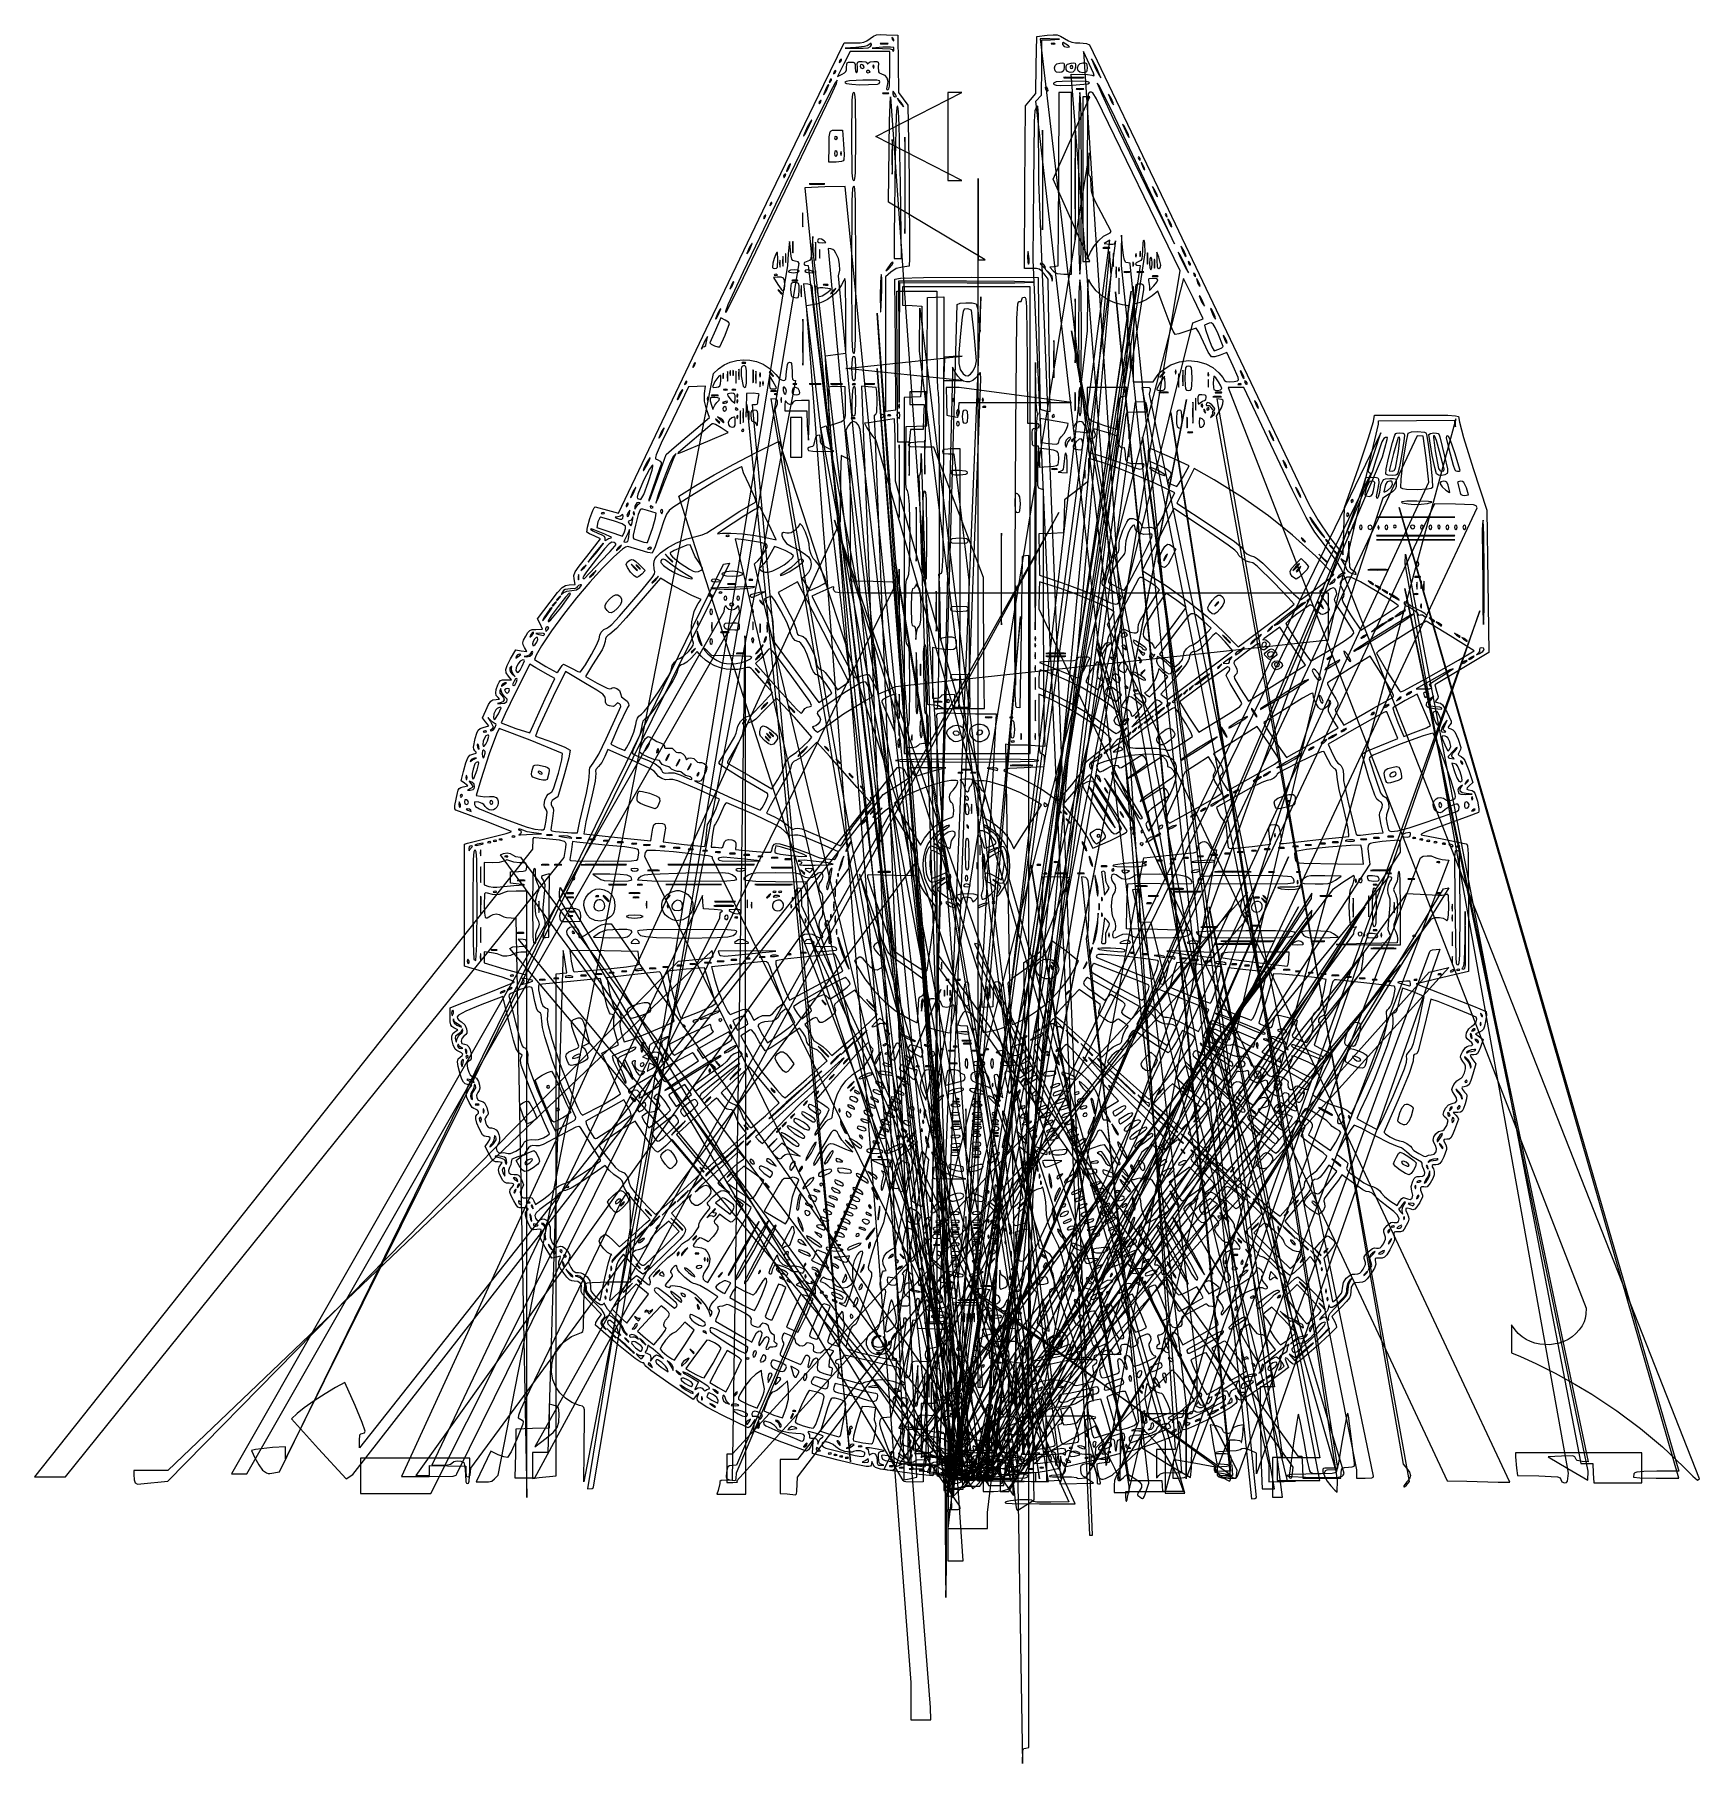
# Model space of a CAD drawing. Extents: x -109 to 333, y -74 to 385.
import ezdxf

# ---------------------------------------------------------------- set-up
doc = ezdxf.new("R2010")
doc.units = 0

msp = doc.modelspace()

# ---------------------------------------------------------------- linework, layer by layer
at = {"layer": 'Image'}
for p, q in [((100.415535, 371.687249), (105.806535, 382.693949)), ((105.806535, 382.693949), (108.507, 382.694)), ((108.861191, 381.469887), (106.048501, 381.338316)), ((106.048501, 381.338316), (108.682571, 381.268685)), ((108.507, 382.694), (110.001201, 382.727336)), ((108.682571, 381.268685), (110.791592, 381.28616)), ((111.146299, 381.717817), (108.861191, 381.469887)), ((110.001201, 382.727336), (111.005769, 382.878319)), ((110.791592, 381.28616), (112.163311, 381.425952)), ((111.005769, 382.878319), (111.79759, 383.223409)), ((111.875081, 381.930785), (111.146299, 381.717817)), ((111.79759, 383.223409), (112.65355, 383.83907)), ((112.341931, 382.206031), (111.875081, 381.930785)), ((112.16331, 381.425952), (112.761268, 381.756244)), ((112.163311, 381.425952), (112.16331, 381.425952)), ((112.897235, 382.610883), (112.341931, 382.206031)), ((112.65355, 383.83907), (113.524895, 384.473133)), ((112.761268, 381.756244), (113.009976, 382.231727)), ((113.009976, 382.231727), (112.897235, 382.610883)), ((116.02035, 381.538792), (113.19813, 381.324364)), ((113.19813, 381.324364), (115.92628, 381.256571)), ((113.524895, 384.473133), (114.314938, 384.802478)), ((114.314938, 384.802478), (115.369674, 384.908821)), ((115.54967, 382.583), (115.35454, 382.519681)), ((115.35454, 382.519681), (115.449129, 382.467828)), ((115.369674, 384.908821), (117.0351, 384.87388)), ((115.449129, 382.467828), (116.396336, 382.419925)), ((117.243, 382.583), (115.54967, 382.583)), ((115.92628, 381.256571), (118.001374, 381.09135)), ((118.050388, 381.607331), (116.02035, 381.538792)), ((116.396336, 382.419925), (117.343543, 382.467828)), ((117.0351, 384.87388), (119.97089, 384.763626)), ((117.243002, 382.583), (117.243, 382.583)), ((117.438131, 382.519681), (117.243002, 382.583)), ((117.343543, 382.467828), (117.438131, 382.519681)), ((118.001374, 381.09135), (118.50853, 380.932457)), ((118.968, 381.471), (118.050388, 381.607331)), ((118.701, 383.923), (118.379731, 384.157114)), ((118.379731, 384.157114), (118.490349, 383.712351)), ((118.490349, 383.712351), (118.733682, 383.297689)), ((118.50853, 380.932457), (118.68413, 380.718408)), ((118.68413, 380.718408), (118.745864, 380.436186)), ((118.701, 383.922999), (118.701, 383.923)), ((118.969347, 383.533352), (118.701, 383.922999)), ((118.733682, 383.297689), (118.957926, 383.248252)), ((118.745864, 380.436186), (118.903634, 380.718408)), ((118.903634, 380.718408), (118.968, 381.471)), ((118.957926, 383.248252), (118.969347, 383.533352)), ((118.968, 381.471), (118.968, 381.471)), ((119.97089, 384.763626), (120.072775, 377.136656)), ((156.746498, 376.82621), (156.848177, 384.38735)), ((156.848177, 384.38735), (159.604307, 384.708421)), ((160.328859, 383.750053), (157.788859, 383.822557)), ((157.788859, 383.822557), (199.32, 31.0614)), ((158.181996, 376.12933), (158.216049, 383.41167)), ((158.216049, 383.41167), (160.542449, 383.544609)), ((159.604307, 384.708421), (161.203254, 384.867859)), ((162.868859, 383.677548), (160.328859, 383.750053)), ((160.542449, 383.544609), (162.868859, 383.677548)), ((160.705161, 382.566651), (160.649304, 382.432606)), ((160.649304, 382.432606), (161.175532, 382.376852)), ((161.175531, 382.644943), (160.705161, 382.566651)), ((161.6459, 382.566651), (161.175531, 382.644943)), ((161.175532, 382.376852), (161.701758, 382.432605)), ((161.203254, 384.867859), (162.242021, 384.828606)), ((161.701758, 382.432605), (161.6459, 382.566651)), ((161.6459, 382.566651), (161.6459, 382.566651)), ((162.242021, 384.828606), (163.120586, 384.517595)), ((163.120586, 384.517595), (164.238927, 383.861755)), ((163.843557, 382.824159), (163.648535, 382.730726)), ((163.648535, 382.730726), (163.70261, 382.311138)), ((163.70261, 382.311138), (164.092504, 381.749083)), ((165.31511, 381.959733), (163.843557, 382.824159)), ((164.092504, 381.749083), (164.88865, 381.570836)), ((164.238927, 383.861755), (165.273969, 383.274118)), ((164.88865, 381.570836), (165.567994, 381.652195)), ((165.273969, 383.274118), (166.181045, 382.917727)), ((165.315116, 381.959733), (165.31511, 381.959733)), ((165.567994, 381.652195), (165.315116, 381.959733)), ((166.181045, 382.917727), (167.139326, 382.741415)), ((167.139326, 382.741415), (168.327987, 382.694015)), ((168.327987, 382.694015), (170.023058, 382.567254)), ((170.023058, 382.567254), (170.836287, 382.223645)), ((170.836287, 382.223645), (189.007787, 344.311845)), ((105.70262, 377.11007), (104.03224, 373.78414)), ((104.5676, 377.912267), (104.456984, 377.467505)), ((104.456984, 377.467505), (104.778251, 377.701618)), ((104.810935, 378.326929), (104.5676, 377.912267)), ((104.778251, 377.701618), (105.046601, 378.091266)), ((105.03518, 378.376365), (104.810935, 378.326929)), ((105.046601, 378.091266), (105.03518, 378.376365)), ((105.03518, 378.376365), (105.03518, 378.376365)), ((107.373, 380.436), (105.70262, 377.11007)), ((106.37937, 375.586137), (106.4247, 376.286882)), ((106.4247, 376.286882), (106.454713, 377.010356)), ((106.454713, 377.010356), (106.59881, 377.409124)), ((106.59881, 377.409124), (106.938074, 377.578494)), ((106.938074, 377.578494), (107.55359, 377.613772)), ((112.637, 380.436), (107.373, 380.436)), ((107.55359, 377.613772), (108.174492, 377.578494)), ((108.174492, 377.578494), (108.513158, 377.402085)), ((108.513158, 377.402085), (108.654262, 376.978679)), ((108.654262, 376.978679), (108.68248, 376.202412)), ((108.68248, 376.202412), (108.795937, 375.205712)), ((109.249787, 377.166518), (109.355741, 377.613412)), ((109.311418, 376.296732), (109.249787, 377.166518)), ((109.305107, 375.217233), (109.311418, 376.296732)), ((109.355741, 377.613412), (109.742789, 377.778261)), ((109.742789, 377.778261), (110.524438, 377.801912)), ((110.129918, 376.871476), (109.99971, 376.516289)), ((109.99971, 376.516289), (110.174727, 376.095504)), ((110.433818, 376.952657), (110.129918, 376.871476)), ((110.781327, 376.778417), (110.433818, 376.952657)), ((110.524438, 377.801912), (111.517803, 377.673159)), ((111.04236, 376.367339), (110.781327, 376.778417)), ((110.972542, 376.05175), (111.042362, 376.367339)), ((111.042362, 376.367339), (111.04236, 376.367339)), ((111.517803, 377.673159), (111.801647, 377.524773)), ((111.801647, 377.524773), (111.910708, 377.331542)), ((111.910708, 377.331542), (111.972442, 377.04932)), ((111.972442, 377.04932), (112.130212, 377.331542)), ((112.130212, 377.331542), (112.653535, 377.663741)), ((117.902, 380.436), (112.637, 380.436)), ((112.653535, 377.663741), (113.645212, 377.801912)), ((113.491474, 376.906918), (113.416076, 376.516289)), ((113.416076, 376.516289), (113.461878, 376.0737)), ((113.64342, 376.743635), (113.491474, 376.906918)), ((113.613716, 376.0224), (113.716218, 376.328042)), ((113.643406, 376.743634), (113.64342, 376.743635)), ((113.716218, 376.328042), (113.643406, 376.743634)), ((113.645212, 377.801912), (114.405228, 377.777286)), ((114.405228, 377.777286), (114.783343, 377.612411)), ((114.783343, 377.612411), (114.888265, 377.170794)), ((114.888265, 377.170794), (114.828702, 376.315942)), ((114.828702, 376.315942), (114.860662, 375.052846)), ((117.902, 375.356), (117.902, 380.436)), ((120.072775, 377.136656), (120.174666, 369.509686)), ((156.644825, 369.26506), (156.746498, 376.82621)), ((158.14794, 368.84699), (158.181996, 376.12933)), ((161.536236, 376.111158), (161.700712, 376.73106)), ((161.700712, 376.73106), (162.189456, 377.151877)), ((162.189456, 377.151877), (162.99213, 377.357139)), ((162.99213, 377.357139), (163.692125, 377.399289)), ((163.692125, 377.399289), (164.04984, 377.288616)), ((164.11794, 376.228249), (164.017097, 375.586721)), ((164.04984, 377.288616), (164.160153, 376.929981)), ((164.160153, 376.929981), (164.11794, 376.228249)), ((164.623713, 376.339118), (164.742193, 376.784422)), ((164.681862, 375.608736), (164.623713, 376.339118)), ((164.742193, 376.784422), (164.979013, 377.078878)), ((164.979013, 377.078878), (165.999433, 377.357138)), ((165.801982, 376.562317), (165.691446, 376.296558)), ((165.691446, 376.296558), (165.801982, 376.030799)), ((166.067733, 376.672854), (165.801982, 376.562317)), ((165.999433, 377.357138), (166.70138, 377.399382)), ((166.333484, 376.562317), (166.067733, 376.672854)), ((166.44402, 376.296558), (166.333484, 376.562317)), ((166.333484, 376.030799), (166.44402, 376.296558)), ((166.44402, 376.296558), (166.44402, 376.296558)), ((166.70138, 377.399382), (167.060003, 377.288827)), ((167.128323, 376.228248), (166.891491, 375.407211)), ((167.060003, 377.288827), (167.170564, 376.930205)), ((167.170564, 376.930205), (167.128323, 376.228248)), ((167.689337, 376.123123), (167.891419, 376.794306)), ((167.82708, 375.319523), (167.689337, 376.123123)), ((167.891419, 376.794306), (168.385062, 377.254576)), ((168.385062, 377.254576), (169.122, 377.425443)), ((169.122, 377.425443), (169.708821, 377.3885)), ((170.87488, 376.967875), (169.27296, 380.435815)), ((169.27296, 380.435815), (193.613, 9.47578)), ((169.708821, 377.3885), (170.035424, 377.217176)), ((170.035424, 377.217176), (170.176565, 376.820725)), ((170.176565, 376.820725), (170.207, 376.108403)), ((171.871826, 374.653051), (170.87488, 376.967875)), ((171.756085, 377.904307), (171.3544, 378.467383)), ((171.3544, 378.467383), (172.54793, 375.742165)), ((172.69589, 376.164233), (171.756085, 377.904307)), ((173.88108, 373.448183), (172.69589, 376.164243)), ((172.69589, 376.164243), (172.69589, 376.164233)), ((85.139864, 340.138937), (100.415535, 371.687249)), ((100.968454, 369.900072), (101.6895, 371.593402)), ((101.632605, 371.635588), (101.477692, 371.472282)), ((101.6895, 371.593402), (101.632605, 371.635588)), ((101.6895, 371.593402), (101.6895, 371.593402)), ((101.933423, 372.643902), (101.822806, 372.19914)), ((101.822806, 372.19914), (102.144074, 372.433253)), ((102.176756, 373.058564), (101.933423, 372.643902)), ((103.38493, 372.095516), (102.063187, 369.615125)), ((102.144074, 372.433253), (102.412422, 372.8229)), ((102.401, 373.108), (102.176756, 373.058564)), ((102.249737, 368.6705), (103.711436, 371.963)), ((102.412422, 372.8229), (102.401, 373.108)), ((102.401, 373.108), (102.401, 373.108)), ((103.062423, 374.901902), (102.951806, 374.45714)), ((102.951806, 374.45714), (103.273074, 374.691253)), ((103.305756, 375.316564), (103.062423, 374.901902)), ((103.273074, 374.691253), (103.541422, 375.080901)), ((103.53, 375.366), (103.305756, 375.316564)), ((103.9, 372.851), (103.38493, 372.095516)), ((103.541422, 375.080901), (103.53, 375.366)), ((103.53, 375.366), (103.53, 375.366)), ((103.711436, 371.963), (103.9, 372.851)), ((104.03224, 373.78414), (105.22847, 374.372062)), ((105.22847, 374.372062), (105.840125, 374.722959)), ((105.840125, 374.722959), (106.204135, 375.09624)), ((106.299596, 372.477667), (105.959777, 372.269793)), ((105.959777, 372.269793), (106.050008, 372.099738)), ((106.050008, 372.099738), (106.414275, 371.949098)), ((106.204135, 375.09624), (106.37937, 375.586137)), ((107.182722, 372.637705), (106.299596, 372.477667)), ((106.414275, 371.949098), (107.815095, 371.720639)), ((110.688637, 372.82721), (107.182722, 372.637705)), ((107.815095, 371.720639), (109.862599, 371.61357)), ((108.795937, 375.205712), (109.068721, 374.791302)), ((109.068721, 374.791302), (109.305107, 375.217233)), ((109.862599, 371.61357), (112.257147, 371.657047)), ((110.174727, 376.095504), (110.595509, 375.920487)), ((110.595509, 375.920487), (110.972542, 376.05175)), ((114.442896, 372.8101), (110.688637, 372.82721)), ((111.933848, 375.342676), (111.696834, 375.174033)), ((111.696834, 375.174033), (111.702233, 374.903939)), ((111.702233, 374.903939), (112.047128, 374.791599)), ((112.245855, 375.345053), (111.933848, 375.342676)), ((112.047128, 374.791599), (112.63378, 374.957539)), ((112.517588, 375.207796), (112.245855, 375.345053)), ((112.257147, 371.657047), (114.608997, 371.763)), ((112.63378, 374.957539), (112.517588, 375.207796)), ((112.63378, 374.957539), (112.63378, 374.957539)), ((113.461878, 376.0737), (113.613716, 376.0224)), ((115.101374, 372.65032), (114.442896, 372.8101)), ((114.608997, 371.763), (114.609, 371.763)), ((114.609, 371.763), (115.074077, 371.944789)), ((114.860662, 375.052846), (115.098396, 374.779092)), ((115.074077, 371.944789), (115.267517, 372.35684)), ((115.098396, 374.779092), (115.537009, 374.616632)), ((115.267517, 372.35684), (115.101374, 372.65032)), ((115.537009, 374.616632), (116.439588, 374.162986)), ((116.439588, 374.162986), (117.061279, 373.396264)), ((117.061279, 373.396264), (117.338525, 372.438397)), ((117.338525, 372.438397), (117.207769, 371.411312)), ((117.797566, 371.247139), (117.90173, 375.355982)), ((117.90173, 375.355982), (117.902, 375.356)), ((161.315425, 372.05914), (161.285868, 371.866399)), ((161.285868, 371.866399), (161.44775, 371.634161)), ((162.005733, 372.336647), (161.315425, 372.05914)), ((161.44775, 371.634161), (161.982777, 371.494521)), ((161.70637, 375.308639), (161.536236, 376.111158)), ((162.137731, 374.920051), (161.70636, 375.308639)), ((161.70636, 375.308639), (161.70637, 375.308639)), ((163.632418, 372.487723), (162.005733, 372.336647)), ((162.96114, 374.860249), (162.137731, 374.920051)), ((163.494672, 374.968921), (162.96114, 374.860249)), ((163.827999, 375.189011), (163.494672, 374.968921)), ((166.30923, 372.533406), (163.632418, 372.487723)), ((164.017097, 375.586721), (163.827999, 375.189011)), ((164.48323, 373.565178), (163.920625, 373.513048)), ((163.920625, 373.513048), (164.138258, 373.470155)), ((164.138258, 373.470155), (166.63218, 373.429843)), ((168.99878, 373.563823), (164.48323, 373.565178)), ((165, 375.113998), (164.681862, 375.608736)), ((165.000003, 375.113998), (165, 375.113998)), ((165.760583, 374.815137), (165.000003, 375.113998)), ((166.413329, 374.924524), (165.760583, 374.815137)), ((165.801982, 376.030799), (166.067733, 375.920262)), ((166.0138, 374.41508), (170.3425, 374.305488)), ((195.34339, 3.45504), (166.0138, 374.41508)), ((166.067733, 375.920262), (166.333484, 376.030799)), ((166.272903, 371.47902), (169.39045, 371.7147)), ((169.983346, 372.43306), (166.30923, 372.533406)), ((166.891491, 375.407211), (166.413329, 374.924524)), ((166.63218, 373.429843), (169.190031, 373.468635)), ((167.82708, 375.319513), (167.82708, 375.319523)), ((168.289988, 374.946507), (167.82708, 375.319513)), ((169.11836, 374.791363), (168.289988, 374.946507)), ((169.47687, 373.511381), (168.99878, 373.563825)), ((168.99878, 373.563825), (168.99878, 373.563823)), ((169.707499, 374.828163), (169.11836, 374.791363)), ((169.190031, 373.468635), (169.47687, 373.511381)), ((169.39045, 371.7147), (170.432441, 371.879294)), ((170.035159, 374.999249), (169.707499, 374.828163)), ((170.710914, 372.288226), (169.983346, 372.43306)), ((170.17658, 375.395653), (170.035159, 374.999249)), ((170.207, 376.108403), (170.17658, 375.395653)), ((170.3425, 374.305488), (171.488725, 374.163096)), ((170.432441, 371.879294), (170.8659, 372.063036)), ((170.8659, 372.063036), (170.710914, 372.288226)), ((170.8659, 372.063036), (170.8659, 372.063036)), ((171.488725, 374.163096), (172.01923, 373.957505)), ((172.070493, 374.05348), (171.871826, 374.653051)), ((172.01923, 373.957505), (172.070493, 374.05348)), ((172.54793, 375.742165), (173.415608, 374.10708)), ((173.317725, 371.487975), (172.92037, 372.042579)), ((172.92037, 372.042579), (174.09821, 369.097022)), ((173.415608, 374.10708), (173.88108, 373.448183)), ((91.1929, 345.629), (102.249737, 368.6705)), ((102.063187, 369.615125), (97.8005, 361.031)), ((99.196297, 367.1851), (99.087025, 366.867492)), ((99.459013, 367.45148), (99.196297, 367.1851)), ((99.253154, 366.535001), (99.606901, 367.097392)), ((99.661134, 367.449451), (99.459013, 367.45148)), ((99.6069, 367.097392), (99.661134, 367.449451)), ((99.606901, 367.097392), (99.6069, 367.097392)), ((100.968454, 370.652662), (100.247405, 368.959332)), ((100.247405, 368.959332), (100.3043, 368.917146)), ((100.3043, 368.917146), (100.459213, 369.080452)), ((100.459213, 369.080452), (100.968454, 369.900072)), ((101.477692, 371.472282), (100.968454, 370.652662)), ((107.840147, 367.485069), (107.741522, 357.85814)), ((108.011225, 369.123526), (107.840147, 367.485069)), ((108.141146, 369.437106), (108.011225, 369.123526)), ((108.305966, 369.52334), (108.141146, 369.437106)), ((108.470785, 369.437105), (108.305966, 369.52334)), ((108.600706, 369.123524), (108.470785, 369.437105)), ((108.771784, 367.485065), (108.600706, 369.123524)), ((108.87041, 357.85814), (108.771784, 367.485065)), ((114.13855, 357.85814), (136.999, 369.523)), ((116.11436, 369.406872), (115.962593, 369.340053)), ((115.962593, 369.340053), (116.036162, 369.285334)), ((116.036162, 369.285334), (116.77288, 369.234783)), ((117.4314, 369.406872), (116.11436, 369.406872)), ((116.77288, 369.234783), (117.509595, 369.285334)), ((117.207769, 371.411312), (116.995725, 370.497743)), ((116.995725, 370.497743), (117.101588, 370.323663)), ((117.101588, 370.323663), (117.356861, 370.275982)), ((117.356861, 370.275982), (117.631301, 370.481416)), ((117.583164, 369.340053), (117.431397, 369.406872)), ((117.431397, 369.406872), (117.4314, 369.406872)), ((117.509595, 369.285334), (117.583164, 369.340053)), ((117.631301, 370.481416), (117.797566, 371.247139)), ((117.773163, 362.12571), (118.020404, 368.39469)), ((118.020404, 368.39469), (142.488, 25.9432)), ((118.685681, 369.739946), (118.654401, 369.210192)), ((118.654401, 369.210192), (118.81892, 368.614588)), ((118.760883, 369.86871), (118.685681, 369.739946)), ((119.3714, 369.053402), (118.760883, 369.86871)), ((118.81892, 368.614588), (119.264921, 368.394884)), ((119.264921, 368.394884), (119.67593, 368.512761)), ((119.371401, 369.053402), (119.3714, 369.053402)), ((119.67593, 368.512761), (119.371401, 369.053402)), ((120.9121, 366.8897), (119.920112, 368.01859)), ((119.920112, 368.01859), (120.023362, 367.686979)), ((120.023362, 367.686979), (120.535805, 366.8897)), ((120.174666, 369.509686), (121.438686, 367.853736)), ((121.438686, 367.853736), (122.702706, 366.197786)), ((135.117, 369.523), (133.236, 369.523)), ((133.236, 369.523), (133.236, 357.858)), ((136.999, 369.523), (135.117, 369.523)), ((153.837815, 365.9864), (155.241315, 367.62573)), ((155.241315, 367.62573), (156.644825, 369.26506)), ((156.65775, 367.21674), (158.14794, 368.84699)), ((196.698692, 20.20488), (156.65775, 367.21674)), ((159.265875, 371.028966), (159.100513, 370.86316)), ((159.100513, 370.86316), (159.158244, 370.464522)), ((159.158244, 370.464522), (159.406459, 370.065884)), ((159.558484, 370.863161), (159.265875, 371.028966)), ((159.406459, 370.065884), (159.699066, 369.900078)), ((159.8067, 370.464522), (159.558484, 370.863161)), ((159.699066, 369.900078), (159.864428, 370.065884)), ((159.864428, 370.065884), (159.8067, 370.464522)), ((159.8067, 370.464522), (159.8067, 370.464522)), ((161.1762, 346.56948), (170.96, 368.394)), ((161.982777, 371.494521), (163.097317, 371.428129)), ((162.687, 369.523), (162.59, 346.475)), ((164.377, 369.523), (162.687, 369.523)), ((163.097317, 371.428129), (166.272903, 371.47902)), ((166.068, 369.523), (164.377, 369.523)), ((166.068, 345.44), (166.068, 369.523)), ((167.47897, 370.54157), (167.28384, 370.478251)), ((167.28384, 370.478251), (167.378429, 370.426398)), ((167.378429, 370.426398), (168.325636, 370.378495)), ((169.1723, 370.54157), (167.47897, 370.54157)), ((168.162809, 367.982439), (168.045035, 363.408096)), ((168.325783, 369.5229), (168.162809, 367.982439)), ((168.325636, 370.378495), (169.272843, 370.426398)), ((168.488758, 367.982441), (168.325783, 369.5229)), ((168.606531, 363.4081), (168.488758, 367.982441)), ((170.019, 368.394), (169.078, 368.394)), ((169.078, 368.394), (169.078, 346.569)), ((169.172302, 370.54157), (169.1723, 370.54157)), ((169.367431, 370.478251), (169.172302, 370.54157)), ((169.272843, 370.426398), (169.367431, 370.478251)), ((170.96, 368.394), (170.019, 368.394)), ((170.532217, 369.144758), (170.305828, 366.621412)), ((170.720353, 369.517226), (170.532217, 369.144758)), ((170.96996, 369.634492), (170.720353, 369.517226)), ((171.391876, 369.651973), (170.96996, 369.634492)), ((171.776978, 369.414464), (171.391876, 369.651973)), ((172.72154, 367.890972), (171.776978, 369.414464)), ((194.92574, 322.203572), (172.72154, 367.890972)), ((174.319259, 369.605447), (173.317725, 371.487975)), ((174.09821, 369.097022), (177.08275, 362.722699)), ((177.52987, 363.038409), (174.319259, 369.605447)), ((176.103919, 368.831525), (175.867992, 369.066165)), ((175.867992, 369.066165), (176.494473, 367.457059)), ((176.6478, 367.889005), (176.103919, 368.831525)), ((176.494473, 367.457059), (176.972681, 366.59808)), ((176.647798, 367.888995), (176.6478, 367.889005)), ((177.143338, 366.823873), (176.647798, 367.888995)), ((99.087025, 366.867492), (99.133077, 366.583389)), ((99.133077, 366.583389), (99.253154, 366.535001)), ((119.57057, 363.465576), (119.280046, 352.1159)), ((119.749457, 365.531867), (119.57057, 363.465576)), ((119.858386, 365.878861), (119.749457, 365.531867)), ((119.984526, 365.8507), (119.858386, 365.878861)), ((120.211414, 364.488634), (119.984526, 365.8507)), ((120.400414, 360.869575), (120.211414, 364.488634)), ((120.535805, 366.8897), (121.527793, 365.76081)), ((121.424544, 366.092421), (120.9121, 366.8897)), ((120.9121, 366.8897), (120.9121, 366.8897)), ((121.527793, 365.76081), (121.424544, 366.092421)), ((122.702706, 366.197786), (122.970142, 346.882186)), ((153.723905, 344.4247), (153.837815, 365.9864)), ((156.394054, 364.700133), (156.179746, 361.857224)), ((156.754803, 365.75028), (156.394054, 364.700133)), ((156.964103, 365.969065), (156.754803, 365.75028)), ((157.123661, 365.822152), (156.964103, 365.969065)), ((157.320475, 363.61978), (157.123661, 365.822152)), ((157.41332, 345.90068), (157.320475, 363.61978)), ((168.045035, 363.408096), (167.949496, 345.44)), ((168.70207, 345.44), (168.606531, 363.4081)), ((170.305828, 366.621412), (170.210867, 347.371492)), ((176.972681, 366.59808), (177.263042, 366.294465)), ((177.08275, 362.722699), (187.31865, 341.581499)), ((177.263042, 366.294465), (177.143338, 366.823873)), ((187.78247, 341.518809), (177.52987, 363.038409)), ((97.8005, 361.031), (87.5467, 339.837)), ((96.07652, 360.49267), (94.98314, 358.04675)), ((94.98314, 358.04675), (95.069415, 358.063947)), ((95.069415, 358.063947), (95.304321, 358.388942)), ((95.304321, 358.388942), (96.07652, 359.74008)), ((96.07652, 359.74008), (97.1699, 362.186)), ((96.84872, 361.843806), (96.07652, 360.49267)), ((97.083626, 362.168802), (96.84872, 361.843806)), ((97.1699, 362.186), (97.083626, 362.168802)), ((97.1699, 362.186), (97.1699, 362.186)), ((101.790787, 357.756121), (102.033697, 359.062445)), ((102.033697, 359.062445), (102.297729, 359.374525)), ((102.297729, 359.374525), (102.692228, 359.528867)), ((102.692228, 359.528867), (103.97888, 359.57328)), ((103.602895, 357.858185), (103.337137, 357.747648)), ((103.868653, 357.747648), (103.602895, 357.858185)), ((103.97888, 359.57328), (105.29592, 359.551783)), ((105.29592, 359.551783), (105.612367, 355.867173)), ((107.741522, 357.85814), (107.840147, 348.231215)), ((108.771784, 348.231211), (108.87041, 357.85814)), ((108.87041, 357.85814), (108.87041, 357.85814)), ((136.999, 346.193), (114.13855, 357.85814)), ((117.52592, 340.48871), (117.773163, 362.12571)), ((120.719, 345.346), (120.400414, 360.869575)), ((133.236, 357.858), (133.236, 346.193)), ((156.179746, 361.857224), (155.970745, 344.97028)), ((158.373136, 358.343866), (158.341964, 346.38138)), ((158.388835, 359.361751), (158.373136, 358.343866)), ((158.397572, 359.544882), (158.388835, 359.361751)), ((158.406827, 359.503559), (158.397572, 359.544882)), ((158.44795, 356.98498), (158.406827, 359.503559)), ((167.028702, 359.0166), (166.997954, 345.44)), ((167.044209, 360.188673), (167.028702, 359.0166)), ((167.052841, 360.407177), (167.044209, 360.188673)), ((167.061986, 360.372364), (167.052841, 360.407177)), ((167.10263, 357.5755), (167.061986, 360.372364)), ((179.922891, 360.81677), (179.631708, 361.16042)), ((179.631708, 361.16042), (180.447588, 359.18119)), ((180.598375, 359.60837), (179.922891, 360.81677)), ((180.447588, 359.18119), (181.055842, 358.063483)), ((181.226651, 358.27799), (180.598372, 359.60837)), ((180.598372, 359.60837), (180.598375, 359.60837)), ((181.055842, 358.063483), (181.404398, 357.64107)), ((181.404398, 357.64107), (181.226651, 358.27799)), ((101.74, 351.085), (101.751176, 355.19187)), ((101.751, 355.192), (101.790787, 357.756121)), ((101.751176, 355.19187), (101.751, 355.192)), ((103.336827, 353.874419), (103.22629, 353.3429)), ((103.22629, 353.3429), (103.336827, 352.811381)), ((103.337137, 357.747648), (103.2266, 357.48189)), ((103.2266, 357.48189), (103.337137, 357.216129)), ((103.602585, 354.095493), (103.336827, 353.874419)), ((103.337137, 357.216129), (103.602895, 357.105592)), ((103.868343, 353.874419), (103.602585, 354.095493)), ((103.602895, 357.105592), (103.868653, 357.216129)), ((103.97888, 353.3429), (103.868343, 353.874419)), ((103.868343, 352.811381), (103.97888, 353.3429)), ((103.97919, 357.48189), (103.868653, 357.747648)), ((103.868653, 357.216129), (103.97919, 357.48189)), ((103.97888, 353.3429), (103.97888, 353.3429)), ((103.97919, 357.48189), (103.97919, 357.48189)), ((104.846954, 353.868855), (104.7912, 353.342629)), ((104.7912, 353.342629), (104.846954, 352.816403)), ((104.981, 353.813), (104.846954, 353.868855)), ((105.059291, 353.342629), (104.981, 353.813)), ((104.981, 353.813), (104.981, 353.813)), ((104.981, 352.872258), (105.059291, 353.342629)), ((105.612367, 355.867173), (105.774005, 353.103727)), ((118.471565, 356.645175), (118.435926, 352.40185)), ((170.771531, 353.53018), (118.462, 33.6863)), ((118.510475, 357.101846), (118.471565, 356.645175)), ((118.5581, 356.2789), (118.510475, 357.101846)), ((118.558704, 348.75298), (118.557857, 356.2789)), ((118.557857, 356.2789), (118.5581, 356.2789)), ((121.871902, 356.488584), (121.840726, 344.8761)), ((121.887648, 357.505915), (121.871902, 356.488584)), ((121.905704, 357.683054), (121.887648, 357.505915)), ((121.947, 355.345), (121.905704, 357.683054)), ((121.947104, 334.6487), (121.947, 355.345)), ((121.947, 355.345), (121.947, 355.345)), ((158.447854, 335.53608), (158.44795, 356.98498)), ((158.44795, 356.98498), (158.44795, 356.98498)), ((167.10263, 333.3045), (167.10263, 357.5756)), ((167.10263, 357.5756), (167.10263, 357.5755)), ((170.662255, 350.42574), (170.771531, 353.53018)), ((90.996526, 349.955556), (90.458749, 348.638516)), ((90.458749, 348.638516), (90.501183, 348.566638)), ((90.501183, 348.566638), (90.616721, 348.6491)), ((90.616721, 348.6491), (90.996526, 349.20296)), ((90.996526, 349.20296), (91.5343, 350.52)), ((91.376328, 350.509416), (90.996526, 349.955556)), ((91.491866, 350.591878), (91.376328, 350.509416)), ((91.5343, 350.52), (91.491866, 350.591878)), ((91.5343, 350.52), (91.5343, 350.52)), ((103.623761, 351.085122), (101.74, 351.085)), ((103.336827, 352.811381), (103.602585, 352.590307)), ((103.602585, 352.590307), (103.868343, 352.811381)), ((105.105177, 351.217112), (103.623761, 351.085122)), ((104.846954, 352.816403), (104.981, 352.872258)), ((105.512827, 351.387938), (105.105177, 351.217112)), ((105.718251, 351.633843), (105.512827, 351.387938)), ((105.774005, 353.103727), (105.718251, 351.633843)), ((118.435926, 352.40185), (118.472223, 348.22555)), ((118.511212, 347.841435), (118.558704, 348.75298)), ((119.280046, 352.1159), (119.030852, 331.6112)), ((170.68423, 348.135055), (170.662255, 350.42574)), ((183.857419, 352.442741), (183.803617, 352.19819)), ((183.803617, 352.19819), (183.926112, 351.862066)), ((184.049538, 352.398828), (183.857419, 352.442741)), ((183.926112, 351.862066), (184.327417, 351.477948)), ((184.259585, 352.04141), (184.049538, 352.398828)), ((184.259586, 352.04141), (184.259585, 352.04141)), ((184.327417, 351.477948), (184.259586, 352.04141)), ((184.701767, 350.881141), (184.521092, 351.008075)), ((184.521092, 351.008075), (184.957336, 349.763926)), ((185.115, 350.20451), (184.701767, 350.881141)), ((184.957336, 349.763926), (185.304831, 349.163799)), ((185.114997, 350.204505), (185.115, 350.20451)), ((185.477818, 349.40421), (185.114997, 350.204505)), ((185.304831, 349.163799), (185.537342, 348.979955)), ((185.537342, 348.979955), (185.477818, 349.40421)), ((79.0592, 320.417), (91.1929, 345.629)), ((89.788546, 347.617246), (89.679275, 347.299636)), ((89.679275, 347.299636), (89.725327, 347.015534)), ((89.725327, 347.015534), (89.845403, 346.967146)), ((90.051263, 347.883627), (89.788546, 347.617246)), ((89.845403, 346.967146), (90.199151, 347.52954)), ((90.253384, 347.881598), (90.051263, 347.883627)), ((90.19915, 347.52954), (90.253384, 347.881598)), ((90.199151, 347.52954), (90.19915, 347.52954)), ((100.61196, 344.500922), (95.32442, 344.22715)), ((95.32442, 344.22715), (127.698, 16.562)), ((96.93434, 345.341258), (96.503146, 345.28619)), ((96.503146, 345.28619), (96.658801, 345.240781)), ((96.658801, 345.240781), (98.52225, 345.197774)), ((100.321, 345.339), (96.93434, 345.341258)), ((98.52225, 345.197774), (100.447637, 345.238457)), ((100.32101, 345.339176), (100.321, 345.339)), ((100.670336, 345.283629), (100.32101, 345.339176)), ((100.447637, 345.238457), (100.670336, 345.283629)), ((106.07472, 344.59948), (100.61196, 344.500922)), ((138.448296, 19.091992), (106.07472, 344.59948)), ((107.840147, 348.231215), (108.011225, 346.592756)), ((108.139876, 344.532896), (108.009179, 343.958652)), ((108.011225, 346.592756), (108.141146, 346.279175)), ((108.306349, 344.687726), (108.139876, 344.532896)), ((108.141146, 346.279175), (108.305966, 346.19294)), ((108.305966, 346.19294), (108.470785, 346.279174)), ((108.472821, 344.532896), (108.306349, 344.687726)), ((108.470785, 346.279174), (108.600706, 346.592754)), ((108.603518, 343.958651), (108.472821, 344.532896)), ((108.600706, 346.592754), (108.771784, 348.231211)), ((118.472223, 348.22555), (118.511212, 347.841435)), ((120.998, 325.497), (120.719, 345.346)), ((121.840726, 344.8761), (121.872016, 333.334563)), ((122.970142, 346.882186), (123.109424, 325.496986)), ((133.236, 346.193), (135.117, 346.193)), ((135.117, 346.193), (136.999, 346.193)), ((141.3, 25.9432), (141.3, 346.757)), ((141.3, 346.757), (141.3, 325.12)), ((153.61, 322.863), (153.723905, 344.4247)), ((155.970745, 344.97028), (155.845201, 325.12068)), ((171.618, -13.2201), (157.41332, 345.90068)), ((158.341964, 346.38138), (158.373029, 334.347893)), ((170.96, 324.744), (161.1762, 346.56948)), ((162.59, 346.475), (162.493029, 323.4269)), ((166.068, 321.357), (166.068, 345.44)), ((166.997954, 345.44), (167.028702, 331.863362)), ((167.949496, 345.44), (168.045035, 327.4719)), ((168.606531, 327.471904), (168.70207, 345.44)), ((168.70207, 345.44), (168.70207, 345.44)), ((169.078, 346.569), (169.078, 324.744)), ((170.210867, 347.371492), (170.214536, 325.307992)), ((170.785854, 347.529445), (170.68423, 348.135055)), ((170.944477, 347.3213), (170.785854, 347.529445)), ((171.103186, 347.141357), (170.944477, 347.3213)), ((171.226935, 346.636622), (171.103186, 347.141357)), ((171.33606, 344.86334), (171.226935, 346.636622)), ((171.394371, 343.386176), (171.33606, 344.86334)), ((187.768519, 344.3715), (187.532592, 344.60614)), ((187.532592, 344.60614), (188.159088, 342.997033)), ((188.3124, 343.42898), (187.768519, 344.3715)), ((189.007787, 344.311845), (211.791887, 296.522245)), ((70.034135, 308.569849), (85.139864, 340.138937)), ((87.5467, 339.837), (83.28244, 330.94499)), ((86.12882, 339.905903), (86.018204, 339.461141)), ((86.018204, 339.461141), (86.339471, 339.695252)), ((86.372155, 340.320565), (86.12882, 339.905903)), ((86.339471, 339.695252), (86.607821, 340.0849)), ((86.5964, 340.37), (86.372155, 340.320565)), ((86.607821, 340.0849), (86.5964, 340.37)), ((86.5964, 340.37), (86.5964, 340.37)), ((107.838371, 340.893405), (107.741905, 322.486226)), ((108.009179, 343.958652), (107.838371, 340.893405)), ((108.774326, 340.893401), (108.603518, 343.958651)), ((108.870793, 322.486226), (108.774326, 340.893401)), ((143.182, 325.12), (117.52592, 340.48871)), ((171.711064, 342.085365), (171.394371, 343.386176)), ((172.498777, 340.382592), (171.711064, 342.085365)), ((173.97015, 337.69954), (172.498777, 340.382592)), ((187.31865, 341.581499), (193.40883, 329.381699)), ((187.7824, 341.518699), (187.78247, 341.518809)), ((193.40883, 329.381699), (187.7824, 341.518699)), ((188.159088, 342.997033), (188.637307, 342.138054)), ((188.807943, 342.36385), (188.3124, 343.42898)), ((188.3124, 343.42898), (188.3124, 343.42898)), ((188.637307, 342.138054), (188.927672, 341.83444)), ((188.927672, 341.83444), (188.807943, 342.36385)), ((84.521137, 336.704326), (84.411865, 336.386718)), ((84.411865, 336.386718), (84.457917, 336.102616)), ((84.457917, 336.102616), (84.577994, 336.054227)), ((84.783853, 336.970706), (84.521137, 336.704326)), ((84.577994, 336.054227), (84.931741, 336.616619)), ((84.985974, 336.968677), (84.783853, 336.970706)), ((84.93174, 336.616619), (84.985974, 336.968677)), ((84.931741, 336.616619), (84.93174, 336.616619)), ((94.744636, 337.497854), (94.700425, 335.844489)), ((94.700425, 335.844489), (94.74184, 334.130012)), ((94.791126, 337.632936), (94.744636, 337.497854)), ((94.84744, 337.245649), (94.791126, 337.632936)), ((94.844954, 334.235289), (94.847494, 337.245659)), ((94.847494, 337.245659), (94.84744, 337.245649)), ((158.406709, 333.111344), (158.447854, 335.53608)), ((176.60421, 332.65694), (173.97015, 337.69954)), ((191.007574, 337.390932), (190.953761, 337.146379)), ((190.953761, 337.146379), (191.076267, 336.810257)), ((191.199672, 337.347018), (191.007574, 337.390932)), ((191.076267, 336.810257), (191.477551, 336.426139)), ((191.40974, 336.989601), (191.199672, 337.347018)), ((191.409741, 336.989601), (191.40974, 336.989601)), ((191.477551, 336.426139), (191.409741, 336.989601)), ((191.851521, 335.82933), (191.67086, 335.956264)), ((191.67086, 335.956264), (192.10709, 334.712114)), ((192.26474, 335.152699), (191.851521, 335.82933)), ((192.264735, 335.152694), (192.26474, 335.152699)), ((192.627566, 334.352399), (192.264735, 335.152694)), ((83.28244, 330.94499), (78.9507, 321.92113)), ((94.74184, 334.130012), (94.788063, 333.92878)), ((94.788063, 333.92878), (94.844954, 334.235289)), ((97.441476, 331.32874), (97.229361, 328.14572)), ((97.511583, 327.47171), (97.441476, 331.32874)), ((98.84645, 330.604901), (98.71069, 330.200043)), ((99.215673, 330.742114), (98.84645, 330.604901)), ((99.761275, 330.611283), (99.215673, 330.742114)), ((100.42617, 330.212009), (99.761275, 330.611283)), ((119.030852, 331.6112), (119.030288, 325.49639)), ((121.872016, 333.334563), (121.887772, 332.353009)), ((121.887772, 332.353009), (121.896541, 332.176646)), ((121.896541, 332.176646), (121.90583, 332.216883)), ((121.90583, 332.216883), (121.947104, 334.6487)), ((133.325, 4.91508), (176.228, 330.389)), ((158.373029, 334.347893), (158.388718, 333.294199)), ((158.388718, 333.294199), (158.406709, 333.111344)), ((167.028702, 331.863362), (167.044209, 330.691292)), ((167.044209, 330.691292), (167.052841, 330.472791)), ((167.052841, 330.472791), (167.061986, 330.507608)), ((167.061986, 330.507608), (167.10263, 333.3045)), ((173.265751, 330.189342), (174.609699, 331.391094)), ((174.609699, 331.391094), (175.810037, 332.068112)), ((176.228, 330.389), (174.72283, 329.440613)), ((175.810037, 332.068112), (176.370922, 332.345059)), ((176.370922, 332.345059), (176.60421, 332.65694)), ((179.340458, 331.705035), (179.289178, 327.659855)), ((179.644693, 328.549845), (179.340458, 331.705035)), ((185.258626, 330.38801), (185.10907, 330.187521)), ((185.411492, 330.141065), (185.258626, 330.38801)), ((192.10709, 334.712114), (192.454574, 334.111988)), ((192.454574, 334.111988), (192.68708, 333.928144)), ((192.68708, 333.928144), (192.627566, 334.352399)), ((80.648564, 328.50673), (79.927518, 326.8134)), ((79.927518, 326.8134), (79.984413, 326.771212)), ((79.984413, 326.771212), (80.139325, 326.934519)), ((80.139325, 326.934519), (80.648564, 327.754139)), ((80.648564, 327.754139), (81.36961, 329.447469)), ((81.157803, 329.326351), (80.648564, 328.50673)), ((81.312715, 329.489657), (81.157803, 329.326351)), ((81.36961, 329.447469), (81.312715, 329.489657)), ((81.36961, 329.447469), (81.36961, 329.447469)), ((87.627997, 326.617397), (87.18615, 325.53533)), ((87.913273, 327.083734), (87.627997, 326.617397)), ((88.069855, 327.076709), (87.913273, 327.083734)), ((88.159175, 325.213937), (88.069855, 327.076709)), ((89.461939, 325.901267), (89.41589, 324.743571)), ((89.511785, 326.016874), (89.461939, 325.901267)), ((89.572653, 325.778381), (89.511785, 326.016874)), ((89.572653, 323.708761), (89.572653, 325.778391)), ((89.572653, 325.778391), (89.572653, 325.778381)), ((90.213238, 326.707607), (90.163414, 325.68431)), ((90.163414, 325.68431), (90.207599, 324.602704)), ((90.264346, 326.781148), (90.213238, 326.707607)), ((90.325813, 326.5258), (90.264346, 326.781148)), ((90.320677, 324.64432), (90.325785, 326.5258)), ((90.325785, 326.5258), (90.325813, 326.5258)), ((90.93967, 326.71913), (90.704957, 323.61469)), ((91.26455, 330.030514), (90.93967, 326.71913)), ((91.382854, 329.549674), (91.26455, 330.030514)), ((91.534673, 327.75394), (91.382854, 329.549674)), ((91.676449, 326.155465), (91.534673, 327.75394)), ((91.860816, 325.299821), (91.676449, 326.155465)), ((92.102422, 329.874919), (92.057839, 328.506731)), ((92.057839, 328.506731), (92.102422, 327.138542)), ((92.150681, 330.011547), (92.102422, 329.874919)), ((92.102422, 327.138542), (92.15068, 327.001916)), ((92.15068, 327.001916), (92.20961, 327.283771)), ((92.20961, 329.729691), (92.150681, 330.011547)), ((92.20961, 327.283771), (92.20961, 329.729691)), ((92.20961, 329.729691), (92.20961, 329.729691)), ((97.229361, 328.14572), (96.913023, 325.40428)), ((135.493, 1.60851), (97.511583, 327.47171)), ((98.137795, 329.587786), (98.097196, 327.37764)), ((98.097196, 327.37764), (98.137795, 325.167489)), ((98.181741, 329.808492), (98.137795, 329.587786)), ((98.235403, 329.35319), (98.181741, 329.808492)), ((98.235403, 325.40209), (98.235403, 329.3532)), ((98.235403, 329.3532), (98.235403, 329.35319)), ((98.71069, 330.200043), (98.783437, 329.948706)), ((98.783437, 329.948706), (99.006596, 329.775068)), ((99.006596, 329.775068), (99.93365, 329.647565)), ((99.244825, 327.837287), (99.195001, 326.81399)), ((99.195001, 326.81399), (99.239186, 325.732384)), ((99.239186, 325.732384), (99.289653, 325.595726)), ((99.295933, 327.910827), (99.244825, 327.837287)), ((99.289653, 325.595726), (99.352264, 325.774)), ((99.3574, 327.65548), (99.295933, 327.910827)), ((99.352264, 325.774), (99.357372, 327.65548)), ((99.357372, 327.65548), (99.3574, 327.65548)), ((99.93365, 329.647565), (100.872813, 329.73806)), ((100.426173, 330.212009), (100.42617, 330.212009)), ((100.872813, 329.73806), (100.426173, 330.212009)), ((102.233047, 328.081548), (101.53823, 328.130923)), ((101.53823, 328.130923), (130.5, 11.6848)), ((102.748177, 327.898364), (102.233047, 328.081548)), ((103.173043, 327.528785), (102.748177, 327.898364)), ((103.59707, 326.920223), (103.173043, 327.528785)), ((104.231439, 325.531502), (103.59707, 326.920223)), ((177.73287, 330.207709), (133.325, 4.91508)), ((135.682, 1.77166), (185.634913, 327.00134)), ((176.120297, 327.378339), (146.013, 7.8379)), ((154.498998, 327.084621), (154.446068, 325.966534)), ((154.446068, 325.966534), (154.503578, 324.571303)), ((154.588492, 327.361562), (154.498998, 327.084621)), ((154.869613, 325.40209), (154.588492, 327.361562)), ((168.045035, 327.4719), (168.162808, 322.897559)), ((168.488757, 322.897561), (168.606531, 327.471904)), ((170.214536, 325.307992), (171.092557, 327.189472)), ((171.092557, 327.189472), (172.014575, 328.707315)), ((172.014575, 328.707315), (173.265751, 330.189342)), ((174.63284, 328.396571), (174.421152, 328.33243)), ((174.421152, 328.33243), (174.473921, 328.278763)), ((174.473921, 328.278763), (175.286974, 328.225327)), ((176.13801, 328.388979), (174.63284, 328.396571)), ((174.72283, 329.440613), (176.228, 329.260112)), ((175.286974, 328.225327), (176.157852, 328.270268)), ((176.362048, 325.065359), (176.120297, 327.378339)), ((176.138014, 328.388979), (176.13801, 328.388979)), ((176.273236, 328.323087), (176.138014, 328.388979)), ((176.157852, 328.270268), (176.273236, 328.323087)), ((176.228, 329.260112), (177.036051, 329.28798)), ((177.036051, 329.28798), (177.489801, 329.413459)), ((177.150409, 326.698541), (177.107056, 325.119862)), ((177.197341, 326.856189), (177.150409, 326.698541)), ((177.254658, 326.530972), (177.197341, 326.856189)), ((177.254658, 323.708752), (177.254658, 326.530972)), ((177.254658, 326.530972), (177.254658, 326.530972)), ((177.489801, 329.413459), (177.688943, 329.69936)), ((177.688943, 329.69936), (177.73317, 330.208496)), ((177.73317, 330.208496), (177.73287, 330.207709)), ((179.289178, 327.659855), (179.237899, 323.614675)), ((179.893313, 326.272696), (179.644693, 328.549845)), ((180.153118, 325.015336), (179.893313, 326.272696)), ((183.105766, 326.859083), (183.03037, 326.468453)), ((183.03037, 326.468453), (183.076157, 326.025865)), ((183.076157, 326.025865), (183.22801, 325.974564)), ((183.2577, 326.6958), (183.105766, 326.859083)), ((183.22801, 325.974564), (183.330506, 326.280209)), ((183.2577, 326.695799), (183.2577, 326.6958)), ((183.330506, 326.280209), (183.2577, 326.695799)), ((184.263695, 327.415128), (184.202886, 326.813394)), ((184.202886, 326.813394), (184.248119, 326.152185)), ((184.248119, 326.152185), (184.304708, 326.056936)), ((184.39031, 327.276602), (184.263695, 327.415128)), ((184.304708, 326.056936), (184.376368, 326.147714)), ((184.376368, 326.147714), (184.390479, 327.276604)), ((184.390479, 327.276604), (184.39031, 327.276602)), ((184.859131, 326.279315), (184.742053, 325.442078)), ((184.882339, 327.74462), (184.859131, 326.279315)), ((184.989806, 329.63309), (184.882339, 327.74462)), ((185.10907, 330.187521), (184.989806, 329.63309)), ((185.530389, 329.447267), (185.411492, 330.141065)), ((185.634913, 327.00134), (185.530389, 329.447267)), ((186.176228, 326.864349), (186.131644, 325.49616)), ((186.224489, 327.000976), (186.176228, 326.864349)), ((186.283423, 326.71912), (186.224489, 327.000976)), ((186.283423, 324.2732), (186.283423, 326.71912)), ((186.283423, 326.71912), (186.283423, 326.71912)), ((187.140571, 325.872452), (186.874795, 325.375036)), ((187.406322, 325.375037), (187.140571, 325.872452)), ((188.702545, 327.18949), (188.673899, 325.02579)), ((189.209726, 325.87245), (188.702545, 327.18949)), ((189.745553, 323.70875), (189.209726, 325.87245)), ((194.882779, 326.485962), (194.378198, 327.214812)), ((194.378198, 327.214812), (194.699607, 326.287578)), ((194.699607, 326.287578), (195.589007, 324.411134)), ((195.904458, 324.542172), (194.882779, 326.485962)), ((195.294729, 328.567075), (195.058802, 328.801711)), ((195.058802, 328.801711), (195.685283, 327.192604)), ((195.83861, 327.624551), (195.294729, 328.567075)), ((195.685283, 327.192604), (196.163491, 326.333625)), ((195.838608, 327.624541), (195.83861, 327.624551)), ((196.334148, 326.55942), (195.838608, 327.624541)), ((196.163491, 326.333625), (196.453852, 326.030011)), ((196.453852, 326.030011), (196.334148, 326.55942)), ((90.704957, 323.61469), (37.7089, -0.956482)), ((39.26579, -0.417032), (93.818723, 324.15413)), ((78.9507, 321.92113), (74.873189, 313.175232)), ((86.848593, 324.265547), (86.757956, 323.091171)), ((86.757956, 323.091171), (86.962523, 322.904136)), ((87.18615, 325.53533), (86.848593, 324.265547)), ((86.962523, 322.904136), (87.379771, 322.862087)), ((87.350894, 321.238315), (87.187611, 321.086368)), ((87.187611, 321.086368), (87.578241, 321.010971)), ((87.766484, 321.311128), (87.350894, 321.238315)), ((87.379771, 322.862087), (87.80947, 322.927633)), ((88.072129, 321.208626), (87.766484, 321.311128)), ((87.80947, 322.927633), (88.046616, 323.232862)), ((88.020829, 321.056773), (88.07213, 321.208608)), ((88.046616, 323.232862), (88.159175, 325.213937)), ((88.07213, 321.208608), (88.072129, 321.208626)), ((88.159175, 325.213937), (88.159175, 325.213937)), ((88.698868, 324.992162), (88.645432, 324.179122)), ((88.645432, 324.179122), (88.690373, 323.308236)), ((88.690373, 323.308236), (88.743193, 323.192849)), ((88.752535, 325.044933), (88.698868, 324.992162)), ((88.743193, 323.192849), (88.809084, 323.32807)), ((88.816676, 324.833253), (88.752535, 325.044933)), ((88.809084, 323.32807), (88.816676, 324.83325)), ((88.816676, 324.83325), (88.816676, 324.833253)), ((89.41589, 324.743571), (89.461939, 323.585876)), ((89.461939, 323.585876), (89.511785, 323.470268)), ((89.511785, 323.470268), (89.572653, 323.708761)), ((90.207599, 324.602704), (90.258066, 324.466046)), ((90.258066, 324.466046), (90.320677, 324.64432)), ((91.541554, 322.375358), (90.99695, 322.1096)), ((90.99695, 322.1096), (91.010295, 321.95493)), ((91.010295, 321.95493), (91.24578, 321.836231)), ((91.24578, 321.836231), (92.29178, 321.733305)), ((92.52434, 322.485895), (91.541554, 322.375358)), ((92.194421, 324.935914), (91.860816, 325.299821)), ((92.783913, 324.81265), (92.194421, 324.935914)), ((92.29178, 321.733305), (93.370499, 321.843842)), ((93.438814, 322.375358), (92.52434, 322.485895)), ((93.523425, 324.573619), (92.783913, 324.81265)), ((93.370499, 321.843842), (93.81917, 322.1096)), ((93.81917, 322.1096), (93.438814, 322.375358)), ((93.818723, 324.15413), (93.523425, 324.573619)), ((93.81917, 322.1096), (93.81917, 322.1096)), ((95.277434, 324.423522), (95.031895, 324.050151)), ((95.031895, 324.050151), (95.354834, 323.742544)), ((96.104401, 324.74868), (95.277434, 324.423522)), ((95.514324, 322.378459), (95.32435, 322.1096)), ((95.32435, 322.1096), (95.683595, 321.845533)), ((95.354834, 323.742544), (96.233295, 323.61468)), ((95.987737, 322.468078), (95.514324, 322.378459)), ((95.683595, 321.845533), (96.54731, 321.739065)), ((96.599827, 322.378459), (95.987737, 322.468078)), ((96.612969, 324.944755), (96.104401, 324.74868)), ((96.233295, 323.61468), (135.493, 1.60851)), ((96.54731, 321.739065), (97.385202, 321.822172)), ((97.20583, 322.1096), (96.599827, 322.378459)), ((96.913023, 325.40428), (96.612969, 324.944755)), ((97.414138, 321.935543), (97.20583, 322.1096)), ((97.20583, 322.1096), (97.20583, 322.1096)), ((97.385202, 321.822172), (97.414138, 321.935543)), ((98.062882, 322.344004), (97.987485, 321.953376)), ((97.987485, 321.953376), (98.033286, 321.510787)), ((98.033286, 321.510787), (98.185122, 321.459488)), ((98.214829, 322.180723), (98.062882, 322.344004)), ((98.137795, 325.167489), (98.181741, 324.946784)), ((98.181741, 324.946784), (98.235403, 325.40209)), ((98.185122, 321.459488), (98.287626, 321.765131)), ((98.287626, 321.765131), (98.214812, 322.180723)), ((98.214812, 322.180723), (98.214829, 322.180723)), ((104.568352, 323.996533), (104.231439, 325.531502)), ((104.301299, 320.902383), (104.59568, 322.418949)), ((104.59568, 322.418949), (104.568352, 323.996533)), ((107.741905, 322.486226), (107.838371, 304.079051)), ((108.774327, 304.079047), (108.870793, 322.486226)), ((108.870793, 322.486226), (108.870793, 322.486226)), ((115.555931, 321.22926), (115.377569, 319.318295)), ((115.655197, 321.03764), (115.555931, 321.22926)), ((118.146147, 321.839587), (116.772387, 320.628117)), ((117.007618, 322.485896), (116.810123, 322.221829)), ((116.810123, 322.221829), (116.857641, 322.198259)), ((116.857641, 322.198259), (117.60881, 322.827743)), ((118.174938, 324.133476), (117.007618, 322.485896)), ((117.60881, 322.827743), (118.526278, 323.840789)), ((119.602179, 322.815176), (118.146147, 321.839587)), ((118.506478, 324.525463), (118.174938, 324.133476)), ((118.77613, 324.47532), (118.506478, 324.525463)), ((118.526278, 323.840789), (118.77613, 324.475323)), ((118.77613, 324.475323), (118.77613, 324.47532)), ((119.030288, 325.49639), (120.014, 325.497)), ((121.250587, 323.239207), (119.602179, 322.815176)), ((120.014, 325.497), (120.998, 325.497)), ((122.981267, 323.427356), (121.250587, 323.239207)), ((123.109424, 325.496986), (122.981267, 323.427356)), ((184.317895, 323.61467), (135.682, 1.77166)), ((141.3, 325.12), (142.241, 325.12)), ((141.48718, 2.359688), (194.92574, 322.203572)), ((142.241, 325.12), (143.182, 325.12)), ((148.146, -0.064316), (176.603799, 321.114249)), ((155.636811, 322.862737), (153.61, 322.863)), ((154.503578, 324.571303), (154.703155, 323.990984)), ((154.703155, 323.990984), (154.876105, 324.405498)), ((154.876105, 324.405498), (154.869612, 325.402094)), ((154.869612, 325.402094), (154.869613, 325.40209)), ((156.779084, 322.827297), (155.636811, 322.862737)), ((155.845201, 325.12068), (170.834, -13.2201)), ((157.528743, 322.650637), (156.779084, 322.827297)), ((158.121897, 322.22725), (157.528743, 322.650637)), ((157.959248, 324.257524), (157.789023, 324.114721)), ((157.789023, 324.114721), (158.391499, 323.4365)), ((158.3493, 324.117778), (157.959248, 324.257524)), ((158.794651, 321.451627), (158.121897, 322.22725)), ((158.778246, 323.797181), (158.3493, 324.117778)), ((158.391499, 323.4365), (159.188323, 322.874051)), ((159.065153, 323.397431), (158.778246, 323.797181)), ((159.926011, 320.040517), (158.794651, 321.451627)), ((159.188323, 322.874051), (159.065153, 323.397432)), ((159.065153, 323.397432), (159.065153, 323.397431)), ((160.188399, 321.688393), (159.127249, 322.674632)), ((159.127249, 322.674632), (159.963298, 321.709639)), ((159.963298, 321.709639), (160.566584, 320.814161)), ((160.188395, 321.688388), (160.188399, 321.688393)), ((160.925876, 320.774859), (160.188395, 321.688388)), ((161.419619, 323.304105), (160.346189, 323.18131)), ((160.346189, 323.18131), (161.202987, 322.269293)), ((161.202987, 322.269293), (161.714941, 321.813022)), ((162.493029, 323.4269), (161.419619, 323.304105)), ((161.714941, 321.813022), (162.28257, 321.534377)), ((162.28257, 321.534377), (164.063817, 321.35727)), ((164.063817, 321.35727), (166.068, 321.357)), ((168.162808, 322.897559), (168.325783, 321.3571)), ((168.325783, 321.3571), (168.488757, 322.897561)), ((169.078, 324.744), (170.019, 324.744)), ((170.019, 324.744), (170.96, 324.744)), ((176.603799, 321.114249), (176.362048, 325.065359)), ((177.107056, 325.119862), (177.150409, 323.541184)), ((177.150409, 323.541184), (177.197341, 323.383536)), ((177.197341, 323.383536), (177.254658, 323.708752)), ((177.896749, 323.155373), (177.849304, 321.922039)), ((177.849304, 321.922039), (177.892184, 320.629482)), ((177.945994, 323.249437), (177.896749, 323.155373)), ((178.005429, 322.950119), (177.945994, 323.249437)), ((178.001591, 320.692339), (178.005542, 322.950119)), ((178.005542, 322.950119), (178.005429, 322.950119)), ((178.590823, 323.095924), (178.515428, 322.705295)), ((178.515428, 322.705295), (178.561215, 322.262707)), ((178.561215, 322.262707), (178.713068, 322.211407)), ((178.742758, 322.932642), (178.590823, 323.095924)), ((178.713068, 322.211407), (178.815564, 322.517051)), ((178.815564, 322.517051), (178.742758, 322.932642)), ((178.742758, 322.932642), (178.742758, 322.932642)), ((179.237899, 323.614675), (213.84, -3.59056)), ((180.08501, 321.99269), (179.933231, 321.925871)), ((179.933231, 321.925871), (180.006796, 321.871151)), ((180.006796, 321.871151), (180.743519, 321.820599)), ((181.40203, 321.99269), (180.08501, 321.99269)), ((180.529981, 324.479586), (180.153118, 325.015336)), ((181.129773, 324.367265), (180.529981, 324.479586)), ((180.743519, 321.820599), (181.480241, 321.871151)), ((181.616994, 324.256729), (181.129773, 324.367265)), ((181.553805, 321.925871), (181.402028, 321.99269)), ((181.402028, 321.99269), (181.40203, 321.99269)), ((181.480241, 321.871151), (181.553805, 321.925871)), ((181.683803, 323.99097), (181.616994, 324.256729)), ((215.17923, -3.214262), (181.683803, 323.99097)), ((182.363428, 324.517198), (182.307679, 323.990972)), ((182.307679, 323.990972), (182.363428, 323.464744)), ((182.497473, 324.46134), (182.363428, 324.517198)), ((182.363428, 323.464744), (182.497473, 323.520601)), ((182.575769, 323.990972), (182.497473, 324.46134)), ((182.497473, 324.46134), (182.497473, 324.46134)), ((182.497473, 323.520601), (182.575769, 323.990972)), ((183.211561, 324.349148), (183.045674, 323.985317)), ((183.045674, 323.985317), (183.421819, 323.718385)), ((183.94158, 324.74356), (183.211561, 324.349148)), ((183.421819, 323.718385), (184.317895, 323.61467)), ((183.66421, 321.999435), (183.452522, 321.935294)), ((183.452522, 321.935294), (183.505291, 321.881627)), ((183.505291, 321.881627), (184.318344, 321.828191)), ((185.16938, 321.991843), (183.66421, 321.999435)), ((184.459929, 325.005847), (183.94158, 324.74356)), ((184.318344, 321.828191), (185.189222, 321.873131)), ((184.742053, 325.442078), (184.459929, 325.005847)), ((185.169384, 321.99184), (185.16938, 321.991843)), ((185.304606, 321.925949), (185.169384, 321.99184)), ((185.189222, 321.873131), (185.304606, 321.925949)), ((186.131644, 325.49616), (186.176228, 324.127972)), ((186.176228, 324.127972), (186.224489, 323.991345)), ((186.224489, 323.991345), (186.283423, 324.2732)), ((186.874795, 325.375036), (186.764256, 324.179122)), ((186.764256, 324.179122), (186.874795, 322.983207)), ((186.874795, 322.983207), (187.140571, 322.485792)), ((187.140571, 322.485792), (187.406322, 322.983208)), ((187.516858, 324.179122), (187.406322, 325.375037)), ((187.406322, 322.983208), (187.516858, 324.179122)), ((187.516858, 324.179122), (187.516858, 324.179122)), ((188.050611, 325.202422), (188.000784, 324.179122)), ((188.000784, 324.179122), (188.044856, 323.097516)), ((188.044856, 323.097516), (188.095387, 322.960858)), ((188.101718, 325.275962), (188.050611, 325.202422)), ((188.095387, 322.960858), (188.158038, 323.139132)), ((188.163175, 325.020615), (188.101718, 325.275962)), ((188.158038, 323.139132), (188.163118, 325.020612)), ((188.163118, 325.020612), (188.163175, 325.020615)), ((188.673899, 325.02579), (188.768596, 323.312009)), ((188.768596, 323.312009), (188.937405, 322.963194)), ((188.937405, 322.963194), (189.209726, 322.86209)), ((189.209726, 322.86209), (189.612764, 323.092503)), ((189.612764, 323.092503), (189.745524, 323.708756)), ((189.745524, 323.708756), (189.745553, 323.70875)), ((195.589007, 324.411134), (196.556967, 322.566126)), ((197.114058, 321.733202), (195.904458, 324.542172)), ((195.904458, 324.542172), (195.904458, 324.542172)), ((196.556967, 322.566126), (197.114058, 321.733202)), ((197.346813, 324.46762), (197.025556, 324.701732)), ((197.025556, 324.701732), (197.136162, 324.256969)), ((197.136162, 324.256969), (197.379501, 323.842307)), ((197.61517, 324.077972), (197.346812, 324.46762)), ((197.346812, 324.46762), (197.346813, 324.46762)), ((197.379501, 323.842307), (197.603747, 323.792872)), ((197.603747, 323.792872), (197.61517, 324.077972)), ((198.532963, 321.587012), (198.479161, 321.342462)), ((198.479161, 321.342462), (198.601656, 321.00634)), ((198.725082, 321.5431), (198.532963, 321.587012)), ((198.935129, 321.185681), (198.725082, 321.5431)), ((198.93513, 321.185681), (198.935129, 321.185681)), ((199.002961, 320.622221), (198.93513, 321.185681)), ((74.53316, 311.38563), (79.0592, 320.41673)), ((75.944712, 318.723522), (75.406938, 317.406482)), ((75.406938, 317.406482), (75.449372, 317.334604)), ((75.449372, 317.334604), (75.56491, 317.417066)), ((75.56491, 317.417066), (75.944712, 317.970926)), ((75.944712, 317.970926), (76.482489, 319.287966)), ((76.324517, 319.277382), (75.944712, 318.723522)), ((76.440055, 319.359844), (76.324517, 319.277382)), ((76.482489, 319.287966), (76.440055, 319.359844)), ((76.482489, 319.287966), (76.482489, 319.287966)), ((79.0592, 320.41673), (79.0592, 320.417)), ((88.001429, 320.538991), (87.012382, 320.416857)), ((87.012382, 320.416857), (88.149502, 318.629447)), ((87.578241, 321.010971), (88.020829, 321.056773)), ((89.03446, 320.575127), (88.001429, 320.538991)), ((88.149502, 318.629447), (89.065563, 317.367089)), ((88.644669, 316.890041), (88.174299, 317.21834)), ((88.174299, 317.21834), (88.502596, 316.747968)), ((88.502596, 316.747968), (89.087236, 316.13855)), ((89.303189, 316.231524), (88.644669, 316.890041)), ((89.661531, 320.313055), (89.03446, 320.575127)), ((89.065563, 317.367089), (89.671202, 316.842037)), ((89.972141, 319.665998), (89.661531, 320.313055)), ((89.671202, 316.842037), (89.942813, 317.342922)), ((89.942813, 317.342922), (90.055783, 318.547177)), ((90.055789, 318.547181), (89.972141, 319.665998)), ((90.055783, 318.547177), (90.055789, 318.547181)), ((91.582392, 318.298773), (91.56091, 317.245925)), ((91.56091, 317.245925), (91.697132, 315.739941)), ((91.71227, 318.85125), (91.582392, 318.298773)), ((92.04869, 319.064537), (91.71227, 318.85125)), ((92.031259, 319.735503), (91.879492, 319.668684)), ((91.879492, 319.668684), (91.953061, 319.613964)), ((91.953061, 319.613964), (92.689779, 319.563412)), ((93.348299, 319.735503), (92.031259, 319.735503)), ((92.6898, 319.099815), (92.04869, 319.064537)), ((92.689779, 319.563412), (93.426494, 319.613964)), ((93.337629, 319.064537), (92.6898, 319.099815)), ((93.673303, 318.83327), (93.337629, 319.064537)), ((93.500063, 319.668684), (93.348296, 319.735503)), ((93.348296, 319.735503), (93.348299, 319.735503)), ((93.426494, 319.613964), (93.500063, 319.668684)), ((93.799448, 318.217868), (93.673303, 318.83327)), ((93.781238, 315.803894), (93.818687, 317.030185)), ((93.81869, 317.030185), (93.799448, 318.217868)), ((93.818687, 317.030185), (93.81869, 317.030185)), ((94.360012, 318.210226), (94.315429, 316.84204)), ((94.315429, 316.84204), (94.360012, 315.473851)), ((94.408271, 318.346854), (94.360012, 318.210226)), ((94.4672, 318.065), (94.408271, 318.346854)), ((94.4672, 315.61908), (94.4672, 318.065)), ((94.4672, 318.065), (94.4672, 318.065)), ((96.17054, 318.65329), (94.94758, 318.771205)), ((94.94758, 318.771205), (132.211, 0.73685)), ((96.868289, 318.551855), (96.17054, 318.65329)), ((97.232386, 318.30303), (96.868289, 318.551855)), ((97.3713, 317.729485), (97.232386, 318.30303)), ((97.3935, 316.65389), (97.3713, 317.729485)), ((134.65692, 0.736858), (97.3935, 316.65389)), ((98.108387, 318.165545), (98.060483, 317.218338)), ((98.060483, 317.218338), (98.108387, 316.271131)), ((98.16024, 318.260134), (98.108387, 318.165545)), ((98.223559, 318.065004), (98.16024, 318.260134)), ((98.223559, 318.065002), (98.223559, 318.065004)), ((98.223559, 316.371672), (98.223559, 318.065002)), ((98.738079, 317.279156), (98.710616, 316.578331)), ((98.710616, 316.578331), (98.816132, 315.71114)), ((98.901442, 317.633762), (98.738079, 317.279156)), ((99.32217, 317.737452), (98.901442, 317.633762)), ((100.121726, 317.685531), (99.32217, 317.737452)), ((102.097276, 317.468974), (100.121726, 317.685531)), ((100.316899, 318.608023), (100.178372, 318.481417)), ((100.178372, 318.481417), (100.780107, 318.420613)), ((101.445789, 318.594053), (100.316899, 318.608023)), ((100.780107, 318.420613), (101.441316, 318.465814)), ((101.163259, 316.361774), (102.097272, 317.128767)), ((101.441316, 318.465814), (101.536565, 318.522411)), ((101.536565, 318.522411), (101.445787, 318.594081)), ((101.445787, 318.594081), (101.445789, 318.594053)), ((102.097272, 317.128767), (102.222296, 317.362024)), ((102.222296, 317.362024), (102.097276, 317.468974)), ((102.168754, 316.089451), (103.037989, 316.842041)), ((102.661694, 316.842041), (102.235943, 316.310525)), ((103.530929, 317.594634), (102.661694, 316.842041)), ((103.037989, 316.842041), (103.46374, 317.37356)), ((103.037989, 316.842041), (103.037989, 316.842041)), ((103.46374, 317.37356), (103.530929, 317.594634)), ((104.359391, 317.358832), (103.469263, 316.322432)), ((134.585641, 4.456282), (104.301299, 320.902383)), ((105.092474, 318.490366), (104.359391, 317.358832)), ((105.644939, 319.698318), (105.092474, 318.490366)), ((105.937149, 320.202399), (105.644939, 319.698318)), ((106.102849, 319.294709), (105.937149, 320.202399)), ((106.210436, 310.791168), (106.102849, 319.294709)), ((115.377569, 319.318295), (115.336966, 315.33661)), ((115.498388, 311.312666), (115.73, 317.09)), ((115.721104, 320.193344), (115.655197, 321.03764)), ((115.73, 317.09), (115.721104, 320.193344)), ((115.73, 317.09), (115.73, 317.09)), ((116.772387, 320.628117), (116.773, 302.818)), ((195.790493, 320.228491), (118.129, 18.0797)), ((119.21892, 320.004069), (120.6761, 320.308237)), ((119.36933, 302.666369), (119.21892, 320.004069)), ((119.772676, 316.8416), (125.044, 316.842)), ((119.869839, 296.8038), (119.772676, 316.8416)), ((138.2217, 319.476183), (120.159, 319.476)), ((120.159, 319.476), (120.248876, 303.3893)), ((120.441114, 303.2083), (120.543476, 319.114)), ((120.543476, 319.114), (138.414, 319.013)), ((120.6761, 320.308237), (126.859294, 320.494335)), ((138.222, 317.971), (121.288, 317.971)), ((121.288, 317.971), (121.288, 315.542)), ((125.044, 316.842), (130.315, 316.842)), ((126.859294, 320.494335), (139.679, 320.514637)), ((130.315, 316.842), (130.315, 303.559)), ((183.000879, 316.861611), (132.214, -0.729183)), ((134.47178, 1.526257), (185.258659, 317.255151)), ((181.87199, 316.865885), (134.842, 0.96133)), ((134.842, -0.943995), (181.87199, 316.865885)), ((150.978159, 319.39328), (138.2217, 319.476183)), ((155.155, 317.971), (138.222, 317.971)), ((138.414, 319.013), (151.034702, 319.024387)), ((139.679, 320.514637), (157.2248, 320.416872)), ((156.284, 319.193961), (150.978159, 319.39328)), ((151.034702, 319.024387), (156.284, 319.193961)), ((155.155, 256.07), (155.155, 317.971)), ((157.2248, 320.416872), (157.424777, 303.032672)), ((160.185023, 302.456017), (159.926011, 320.040517)), ((160.566584, 320.814161), (160.843004, 320.016309)), ((160.843004, 320.016309), (160.906244, 319.492028)), ((160.906244, 319.492028), (161.068101, 319.995058)), ((161.068101, 319.995058), (160.925876, 320.774859)), ((168.164147, 318.97064), (168.04623, 316.37184)), ((168.325835, 319.852585), (168.164147, 318.97064)), ((168.487524, 318.970635), (168.325835, 319.852585)), ((168.60544, 316.371825), (168.487524, 318.970635)), ((170.421968, 318.970637), (170.304051, 316.371837)), ((170.583656, 319.852582), (170.421968, 318.970637)), ((170.849407, 319.698731), (170.583656, 319.852582)), ((170.959943, 319.328834), (170.849407, 319.698731)), ((171.454114, 318.409311), (170.959943, 319.328834)), ((172.642213, 316.934014), (171.454114, 318.409311)), ((174.093423, 315.579631), (172.642213, 316.934014)), ((177.732759, 316.653894), (208.3, 3.75711)), ((208.299552, 2.440073), (177.732759, 316.653894)), ((177.892184, 320.629482), (177.941169, 320.471309)), ((177.941169, 320.471309), (178.001591, 320.692339)), ((178.659569, 320.084461), (178.618897, 318.159075)), ((178.618897, 318.159075), (178.66147, 316.295628)), ((178.704745, 320.307161), (178.659569, 320.084461)), ((178.76029, 319.957835), (178.704745, 320.307161)), ((178.707146, 316.139973), (178.762379, 316.571165)), ((178.759557, 319.957825), (178.76029, 319.957835)), ((178.762379, 316.571165), (178.759557, 319.957825)), ((182.407105, 317.99974), (182.361053, 316.842045)), ((182.361053, 316.842045), (182.407105, 315.68435)), ((182.456946, 318.115348), (182.407105, 317.99974)), ((182.517799, 317.876855), (182.456946, 318.115348)), ((182.517799, 315.807235), (182.517799, 317.876865)), ((182.517799, 317.876865), (182.517799, 317.876855)), ((183.022268, 317.919472), (183.000879, 316.861611)), ((183.151992, 318.474288), (183.022268, 317.919472)), ((183.488381, 318.688243), (183.151992, 318.474288)), ((184.129769, 318.723521), (183.488381, 318.688243)), ((184.753965, 318.688243), (184.129769, 318.723521)), ((185.092264, 318.507084), (184.753965, 318.688243)), ((185.231539, 318.06705), (185.092264, 318.507084)), ((185.258659, 317.255151), (185.231539, 318.06705)), ((186.625252, 320.109208), (186.482499, 319.926865)), ((186.482499, 319.926865), (186.535309, 319.633485)), ((186.535309, 319.633485), (186.774746, 318.034225)), ((187.664199, 320.228705), (186.625252, 320.109208)), ((186.774746, 318.034225), (186.785753, 317.030185)), ((186.785753, 317.030185), (187.903603, 318.259085)), ((187.610479, 320.864399), (187.458717, 320.79758)), ((187.458717, 320.79758), (187.53229, 320.74286)), ((188.955632, 316.843864), (187.467952, 315.570474)), ((187.53229, 320.74286), (188.269016, 320.692308)), ((188.927529, 320.864399), (187.610479, 320.864399)), ((188.622794, 320.119913), (187.664199, 320.228705)), ((187.903603, 318.259085), (188.693086, 319.235787)), ((188.269016, 320.692308), (189.005716, 320.74286)), ((189.021489, 319.858348), (188.622794, 320.119913)), ((188.693086, 319.235787), (189.021453, 319.858345)), ((189.079286, 320.79758), (188.927525, 320.864399)), ((188.927525, 320.864399), (188.927529, 320.864399)), ((190.131142, 313.738574), (188.955632, 316.843864)), ((189.005716, 320.74286), (189.079286, 320.79758)), ((189.021453, 319.858345), (189.021489, 319.858348)), ((198.449703, 314.920241), (195.790493, 320.228491)), ((198.601656, 321.00634), (199.002961, 320.622221)), ((199.377256, 320.025403), (199.196581, 320.152336)), ((199.196581, 320.152336), (199.632825, 318.908187)), ((199.790489, 319.348771), (199.377256, 320.025403)), ((199.632825, 318.908187), (199.98032, 318.30806)), ((199.790486, 319.348766), (199.790489, 319.348771)), ((200.153307, 318.548473), (199.790486, 319.348766)), ((199.98032, 318.30806), (200.212831, 318.124216)), ((200.212831, 318.124216), (200.153307, 318.548473)), ((72.369854, 310.44467), (73.0909, 312.138)), ((72.879092, 312.016879), (72.369854, 311.197258)), ((73.034005, 312.180186), (72.879092, 312.016879)), ((73.0909, 312.138), (73.034005, 312.180186)), ((73.0909, 312.138), (73.0909, 312.138)), ((74.873189, 313.175232), (74.258985, 311.465737)), ((89.087236, 316.13855), (89.247225, 316.093415)), ((89.247225, 316.093415), (89.303189, 316.231524)), ((89.303189, 316.231524), (89.303189, 316.231524)), ((91.697132, 315.739941), (91.899368, 315.389468)), ((91.899368, 315.389468), (92.219427, 315.219945)), ((92.219427, 315.219945), (93.106617, 315.040274)), ((93.106617, 315.040274), (93.585551, 315.187757)), ((93.585551, 315.187757), (93.781238, 315.803894)), ((94.360012, 315.473851), (94.40827, 315.337225)), ((94.40827, 315.337225), (94.4672, 315.61908)), ((97.488069, 313.222498), (95.700659, 312.982034)), ((95.700659, 312.982034), (123.452, -52.2753)), ((98.8098, 313.50249), (97.488069, 313.222498)), ((98.108387, 316.271131), (98.16024, 316.176543)), ((98.16024, 316.176543), (98.223559, 316.371672)), ((100.09236, 313.971195), (98.8098, 313.50249)), ((98.816132, 315.71114), (98.965942, 315.483444)), ((98.965942, 315.483444), (99.196378, 315.391608)), ((99.196378, 315.391608), (99.946906, 315.611298)), ((99.946906, 315.611298), (101.163266, 316.361774)), ((101.312173, 314.609897), (100.09236, 313.971195)), ((101.163266, 316.361774), (101.163259, 316.361774)), ((102.445665, 315.399882), (101.312173, 314.609897)), ((102.235943, 316.310525), (102.168754, 316.089451)), ((103.469263, 316.322432), (102.445665, 315.399882)), ((115.336966, 315.33661), (115.403121, 312.073683)), ((115.403121, 312.073683), (115.447838, 311.38366)), ((121.288, 315.542), (121.288, 313.113)), ((121.288, 313.113), (123.828, 313.001734)), ((123.828, 313.001734), (126.368, 312.890465)), ((125.71525, 300.943603), (125.814843, 312.326603)), ((125.814843, 312.326603), (161.312, 24.1613)), ((126.368, 312.890465), (126.465257, 304.235655)), ((127.484795, 19.73802), (135.750314, 313.32329)), ((127.775819, 298.137193), (127.873717, 315.148193)), ((127.873717, 315.148193), (130.039267, 315.222169)), ((141.984441, 315.336486), (129.956, 21.7512)), ((130.039267, 315.222169), (132.204817, 315.296145)), ((132.204817, 315.296145), (132.108895, 278.533345)), ((135.750314, 313.32329), (136.509216, 313.607711)), ((136.509216, 313.607711), (138.062477, 313.751399)), ((137.598066, 312.034773), (137.3753, 311.42673)), ((138.61018, 312.107818), (137.598066, 312.034773)), ((138.062477, 313.751399), (139.710884, 313.728069)), ((139.586926, 311.80899), (138.61018, 312.107818)), ((139.710884, 313.728069), (140.755224, 313.511436)), ((140.755224, 313.511436), (141.136226, 312.288592)), ((141.136226, 312.288592), (141.509146, 309.692036)), ((141.930373, 310.726856), (141.984441, 315.336486)), ((151.57901, 309.563756), (151.814738, 313.48188)), ((151.814738, 313.48188), (151.986844, 314.023226)), ((151.986844, 314.023226), (152.208153, 314.082969)), ((152.208153, 314.082969), (152.740064, 314.114852)), ((152.740064, 314.114852), (152.898519, 314.647388)), ((152.898519, 314.647388), (153.059745, 315.178922)), ((153.059745, 315.178922), (153.557039, 315.26559)), ((153.557039, 315.26559), (153.761957, 315.1471)), ((153.761957, 315.1471), (153.921246, 314.776014)), ((153.921246, 314.776014), (154.131137, 312.650897)), ((154.131137, 312.650897), (154.313544, 298.49279)), ((167.023518, 313.98879), (166.990731, 306.305885)), ((167.040051, 314.652057), (167.023518, 313.98879)), ((167.059002, 314.756007), (167.040051, 314.652057)), ((167.102322, 313.173285), (167.059002, 314.756007)), ((167.102322, 299.438485), (167.102322, 313.173285)), ((167.102322, 313.173285), (167.102322, 313.173285)), ((168.04623, 316.37184), (167.949548, 306.305885)), ((168.702122, 306.305885), (168.60544, 316.371825)), ((170.304051, 316.371837), (170.207369, 306.305882)), ((175.755157, 314.501417), (174.093423, 315.579631)), ((177.603909, 313.711879), (175.755157, 314.501417)), ((179.616173, 313.223524), (177.603909, 313.711879)), ((178.66147, 316.295628), (178.707146, 316.139973)), ((181.233053, 312.964975), (179.616173, 313.223524)), ((180.989608, 307.095455), (181.233053, 312.964975)), ((182.407105, 315.68435), (182.456946, 315.568742)), ((182.456946, 315.568742), (182.517799, 315.807235)), ((182.648082, 313.364112), (182.542531, 303.061412)), ((184.314182, 313.830594), (182.648082, 313.364112)), ((185.927874, 314.534111), (184.314182, 313.830594)), ((187.467952, 315.570474), (185.927874, 314.534111)), ((192.265982, 308.095744), (190.131142, 313.738574)), ((200.992213, 309.525341), (198.449703, 314.920241)), ((200.186319, 315.39735), (199.950392, 315.63199)), ((199.950392, 315.63199), (200.576888, 314.022883)), ((200.7302, 314.45483), (200.186319, 315.39735)), ((200.576888, 314.022883), (201.055107, 313.163904)), ((201.225743, 313.3897), (200.7302, 314.45483)), ((200.7302, 314.45483), (200.7302, 314.45483)), ((201.055107, 313.163904), (201.345472, 312.86029)), ((201.345472, 312.86029), (201.225743, 313.3897)), ((203.197019, 312.019951), (202.961092, 312.27803)), ((202.961092, 312.27803), (203.553906, 310.597402)), ((203.7409, 311.06768), (203.197019, 312.019951)), ((45.877835, 257.891649), (70.034135, 308.569849)), ((73.090513, 309.728104), (71.601353, 306.504814)), ((72.369854, 311.197258), (71.648805, 309.503928)), ((71.648805, 309.503928), (71.7057, 309.461742)), ((71.7057, 309.461742), (71.860614, 309.625049)), ((71.860614, 309.625049), (72.369854, 310.44467)), ((74.235423, 309.13605), (73.090513, 309.728104)), ((74.213773, 305.121983), (75.380333, 308.216763)), ((75.044016, 308.621786), (74.235423, 309.13605)), ((74.258985, 311.465737), (74.287899, 311.228865)), ((74.287899, 311.228865), (74.53316, 311.38563)), ((75.380333, 308.216763), (75.044016, 308.621786)), ((94.770518, 308.873332), (94.736178, 303.295333)), ((94.807689, 309.430353), (94.770518, 308.873332)), ((94.85308, 308.281253), (94.807689, 309.430353)), ((94.85308, 298.309413), (94.85308, 308.281253)), ((94.85308, 308.281253), (94.85308, 308.281253)), ((106.236965, 300.412968), (106.210436, 310.791168)), ((114.515233, 310.957926), (137.375, 1.29274)), ((137.375, -20.0535), (114.515233, 310.957926)), ((115.447838, 311.38366), (115.498388, 311.312666)), ((123.03142, 6.32138), (198.241453, 308.470171)), ((137.115991, 309.931625), (136.555186, 304.751293)), ((137.3753, 311.42673), (137.115991, 309.931625)), ((140.26758, 305.483148), (139.586926, 311.80899)), ((141.509146, 309.692036), (141.876311, 306.117226)), ((141.876311, 306.117226), (141.930373, 310.726856)), ((151.267645, 280.651469), (151.57901, 309.563756)), ((193.037155, 306.24574), (192.265982, 308.095744)), ((198.241453, 308.470171), (200.992213, 309.525341)), ((202.592723, 308.371793), (201.336553, 307.850343)), ((201.336553, 307.850343), (201.595103, 306.692365)), ((203.159681, 308.428369), (202.592723, 308.371793)), ((203.620258, 308.113962), (203.159681, 308.428369)), ((203.553906, 310.597402), (204.017452, 309.725638)), ((204.15579, 307.206055), (203.620258, 308.113962)), ((204.223104, 309.989219), (203.740899, 311.06768)), ((203.740899, 311.06768), (203.7409, 311.06768)), ((204.017452, 309.725638), (204.310762, 309.42775)), ((204.310762, 309.42775), (204.223104, 309.989219)), ((68.833813, 303.67147), (67.90112, 301.60184)), ((69.421778, 304.646315), (68.833813, 303.67147)), ((69.052033, 302.414991), (69.203947, 303.012949)), ((69.203947, 303.012949), (69.507827, 304.612209)), ((69.5386, 304.770814), (69.421778, 304.646315)), ((69.507827, 304.612209), (69.5386, 304.770814)), ((71.601353, 306.504814), (70.112193, 303.082034)), ((70.112193, 303.082034), (70.497095, 302.741572)), ((70.497095, 302.741572), (71.362804, 302.358753)), ((72.802663, 302.099362), (74.213773, 305.121982)), ((74.213773, 305.121982), (74.213773, 305.121983)), ((94.736178, 303.295333), (94.770518, 297.717334)), ((107.838371, 304.079051), (108.009179, 301.013801)), ((108.603518, 301.0138), (108.774327, 304.079047)), ((116.773, 302.818), (116.773, 285.008)), ((120.248876, 303.3893), (120.338758, 287.3026)), ((120.338758, 287.3026), (120.441114, 303.2083)), ((126.465257, 304.235655), (126.450099, 297.128361)), ((130.315, 303.559), (130.414428, 293.670774)), ((170.207369, 306.305882), (133.236, -11.3987)), ((136.555186, 304.751293), (136.224843, 300.350656)), ((140.855556, 298.35569), (140.26758, 305.483148)), ((157.424777, 303.032672), (157.801075, 285.494872)), ((161.371633, 303.305468), (161.3361, 298.779922)), ((161.410095, 303.75739), (161.371633, 303.305468)), ((161.45706, 302.825102), (161.410095, 303.75739)), ((161.45706, 294.734742), (161.45706, 302.825102)), ((161.45706, 302.825102), (161.45706, 302.825102)), ((166.068062, 306.305885), (219.887, 26.1436)), ((219.887, -0.949742), (166.068062, 306.305885)), ((166.990731, 306.305885), (167.023518, 298.62297)), ((167.949548, 306.305885), (168.04623, 296.239945)), ((168.605439, 296.23993), (168.702122, 306.305885)), ((168.702122, 306.305885), (168.702122, 306.305885)), ((180.744922, 296.992555), (180.989608, 307.095455)), ((182.542531, 303.061412), (182.43698, 292.758712)), ((193.544082, 305.361204), (193.037155, 306.24574)), ((194.508372, 305.500293), (193.544082, 305.361204)), ((196.379142, 306.111339), (194.508372, 305.500293)), ((199.185412, 307.058476), (196.379142, 306.111339)), ((199.859606, 305.959153), (199.185412, 307.058476)), ((201.073362, 303.316106), (199.859606, 305.959153)), ((202.354766, 300.614409), (201.073362, 303.316106)), ((201.595103, 306.692365), (202.409151, 304.360797)), ((202.409151, 304.360797), (203.324099, 302.070765)), ((204.947613, 305.482133), (204.15579, 307.206055)), ((206.334533, 302.109023), (204.947613, 305.482133)), ((206.527554, 304.973353), (206.346893, 305.100286)), ((206.346893, 305.100286), (206.783123, 303.856137)), ((206.940773, 304.296721), (206.527554, 304.973353)), ((206.783123, 303.856137), (207.130607, 303.25601)), ((206.940768, 304.296716), (206.940773, 304.296721)), ((207.303599, 303.496422), (206.940768, 304.296716)), ((207.130607, 303.25601), (207.363113, 303.072166)), ((207.363113, 303.072166), (207.303599, 303.496422)), ((67.90112, 301.60184), (67.965852, 301.474253)), ((67.965852, 301.474253), (68.103626, 301.695916)), ((68.103626, 301.695916), (68.366631, 302.028113)), ((68.366631, 302.028113), (68.732434, 302.166284)), ((68.732433, 302.166283), (69.052033, 302.414991)), ((68.732434, 302.166284), (68.732433, 302.166283)), ((71.362804, 302.358753), (72.275825, 302.091906)), ((72.275825, 302.091906), (72.802663, 302.099362)), ((75.552323, 297.991557), (77.259636, 298.459933)), ((77.259636, 298.459933), (79.01689, 298.647214)), ((79.01689, 298.647214), (80.789188, 298.546795)), ((80.789188, 298.546795), (82.541632, 298.152072)), ((82.541632, 298.152072), (84.239322, 297.45644)), ((94.807689, 297.160312), (94.85308, 298.309413)), ((100.780675, 299.72048), (103.508825, 300.066724)), ((100.89005, 296.42789), (100.780675, 299.72048)), ((103.508825, 300.066724), (106.236965, 300.412968)), ((106.23697, 296.351772), (137.077, 299.568)), ((107.852827, 298.905182), (107.742152, 296.333823)), ((108.025411, 299.397111), (107.852827, 298.905182)), ((108.009179, 301.013801), (108.139876, 300.439556)), ((108.306596, 299.532343), (108.025411, 299.397111)), ((108.139876, 300.439556), (108.306349, 300.284726)), ((108.306349, 300.284726), (108.472822, 300.439556)), ((108.587781, 299.39711), (108.306596, 299.532343)), ((108.472822, 300.439556), (108.603518, 301.0138)), ((108.760365, 298.90518), (108.587781, 299.39711)), ((108.87104, 296.333823), (108.760365, 298.90518)), ((115.405654, 298.763726), (115.355102, 298.027011)), ((115.460374, 298.837295), (115.405654, 298.763726)), ((115.527193, 298.685528), (115.460374, 298.837295)), ((115.527193, 297.368491), (115.527193, 298.685531)), ((115.527193, 298.685531), (115.527193, 298.685528)), ((119.51974, 285.328669), (119.36933, 302.666369)), ((163.4351, 1.395366), (125.71525, 300.943603)), ((132.3733, 299.343941), (132.264007, 296.239501)), ((134.72515, 299.455972), (132.3733, 299.343941)), ((137.077, 299.568), (134.72515, 299.455972)), ((136.224843, 300.350656), (136.216748, 297.663293)), ((140.612244, 297.029211), (140.855556, 298.35569)), ((154.313544, 298.49279), (154.411531, 281.84679)), ((160.444035, 284.871517), (160.185023, 302.456017)), ((161.3361, 298.779922), (161.371633, 294.254376)), ((167.023518, 298.62297), (167.040051, 297.959701)), ((167.059002, 297.855752), (167.102322, 299.438485)), ((181.682133, 302.373817), (181.643465, 299.532192)), ((181.643465, 299.532192), (181.682133, 296.690567)), ((181.723987, 302.657583), (181.682133, 302.373817)), ((181.775093, 302.072192), (181.723987, 302.657583)), ((181.775093, 296.992192), (181.775093, 302.072192)), ((181.775093, 302.072192), (181.775093, 302.072192)), ((194.767247, 298.100994), (197.156802, 298.403665)), ((197.156802, 298.403665), (199.53391, 298.198121)), ((199.53391, 298.198121), (201.679091, 297.588545)), ((203.191632, 299.374076), (202.354766, 300.614409)), ((204.082045, 299.44185), (203.191632, 299.374076)), ((203.324099, 302.070765), (203.885353, 301.037393)), ((203.885353, 301.037393), (205.146433, 301.450504)), ((205.492222, 299.885163), (204.082045, 299.44185)), ((205.146433, 301.450506), (205.984268, 301.81435)), ((205.146433, 301.450504), (205.146433, 301.450506)), ((207.272502, 300.595905), (205.492222, 299.885163)), ((205.984268, 301.81435), (206.334533, 302.109023)), ((209.004842, 296.959785), (207.272502, 300.595905)), ((13.9754, 2.732387), (71.079022, 294.9659)), ((65.973024, 297.650713), (65.608255, 296.709974)), ((65.608255, 296.709974), (65.715405, 296.610021)), ((65.715405, 296.610021), (65.973024, 296.898123)), ((66.230643, 297.938815), (65.973024, 297.650713)), ((65.973024, 296.898123), (66.337793, 297.838862)), ((66.337793, 297.838862), (66.230643, 297.938815)), ((66.337793, 297.838862), (66.337793, 297.838862)), ((71.079022, 294.9659), (72.427118, 296.237936)), ((72.558882, 294.264433), (71.492798, 292.852433)), ((72.427118, 296.237936), (73.929852, 297.248689)), ((72.885299, 294.489454), (72.558882, 294.264433)), ((73.054701, 294.422965), (72.885299, 294.489454)), ((73.05406, 293.108143), (73.054701, 294.422965)), ((73.633374, 295.054078), (73.57257, 294.452345)), ((73.57257, 294.452345), (73.617771, 293.791135)), ((73.617771, 293.791135), (73.674368, 293.695886)), ((73.75998, 294.915553), (73.633374, 295.054078)), ((73.674368, 293.695886), (73.746038, 293.786665)), ((73.746038, 293.786665), (73.760008, 294.915555)), ((73.760008, 294.915555), (73.75998, 294.915553)), ((73.929852, 297.248689), (75.552323, 297.991557)), ((74.786988, 295.422066), (74.740939, 294.26437)), ((74.740939, 294.26437), (74.786988, 293.106675)), ((74.836834, 295.537673), (74.786988, 295.422066)), ((74.897702, 295.29918), (74.836834, 295.537673)), ((74.897702, 293.22956), (74.897702, 295.29919)), ((74.897702, 295.29919), (74.897702, 295.29918)), ((75.514394, 295.806526), (75.45359, 295.204792)), ((75.45359, 295.204792), (75.498791, 294.543583)), ((75.498791, 294.543583), (75.555388, 294.448334)), ((75.641, 295.668), (75.514394, 295.806526)), ((75.555388, 294.448334), (75.627058, 294.539112)), ((75.627058, 294.539112), (75.641028, 295.668002)), ((75.641028, 295.668002), (75.641, 295.668)), ((76.266985, 295.806526), (76.206181, 295.204792)), ((76.206181, 295.204792), (76.251383, 294.543583)), ((76.251383, 294.543583), (76.307981, 294.448334)), ((76.393593, 295.668), (76.266985, 295.806526)), ((76.307981, 294.448334), (76.379652, 294.539112)), ((76.379652, 294.539112), (76.393622, 295.668002)), ((76.393622, 295.668002), (76.393593, 295.668)), ((77.055328, 295.51955), (77.009679, 294.076217)), ((77.009679, 294.076217), (77.05203, 292.572682)), ((77.103073, 295.634107), (77.055328, 295.51955)), ((77.16082, 295.290787), (77.103073, 295.634107)), ((77.157783, 292.656717), (77.160803, 295.290787)), ((77.160803, 295.290787), (77.16082, 295.290787)), ((77.802592, 296.06214), (77.755151, 294.828805)), ((77.755151, 294.828805), (77.798242, 293.536248)), ((77.851835, 296.156203), (77.802592, 296.06214)), ((77.84709, 293.378076), (77.907424, 293.599105)), ((77.911262, 295.856885), (77.851835, 296.156203)), ((77.907424, 293.599105), (77.911262, 295.856885)), ((77.911262, 295.856885), (77.911262, 295.856885)), ((78.561159, 296.645319), (78.439215, 296.161073)), ((78.439215, 296.161073), (78.485873, 294.327387)), ((78.485873, 294.327387), (78.940036, 291.655847)), ((78.78813, 296.911077), (78.561159, 296.645319)), ((78.673054, 297.899926), (78.617197, 297.765881)), ((78.617197, 297.765881), (79.143425, 297.710126)), ((79.143424, 297.978217), (78.673054, 297.899926)), ((79.339087, 297.100522), (78.78813, 296.911077)), ((79.613793, 297.899926), (79.143424, 297.978217)), ((79.143425, 297.710126), (79.669651, 297.76588)), ((79.67814, 296.763115), (79.339087, 297.100522)), ((79.669651, 297.76588), (79.613793, 297.899926)), ((79.613793, 297.899926), (79.613793, 297.899926)), ((79.849297, 295.785422), (79.67814, 296.763115)), ((79.834936, 292.450291), (79.896568, 294.054007)), ((79.89657, 294.054007), (79.849297, 295.785422)), ((79.896568, 294.054007), (79.89657, 294.054007)), ((81.571622, 295.843043), (81.528265, 294.264363)), ((81.528265, 294.264363), (81.571622, 292.685685)), ((81.618556, 296.00069), (81.571622, 295.843043)), ((81.67587, 295.675473), (81.618556, 296.00069)), ((81.67587, 292.853253), (81.67587, 295.675473)), ((81.67587, 295.675473), (81.67587, 295.675473)), ((82.323469, 295.51955), (82.277818, 294.076217)), ((82.277818, 294.076217), (82.320169, 292.572682)), ((82.371215, 295.634107), (82.323469, 295.51955)), ((82.428962, 295.290787), (82.371215, 295.634107)), ((82.425925, 292.656717), (82.428945, 295.290787)), ((82.428945, 295.290787), (82.428962, 295.290787)), ((83.398034, 295.166724), (83.34228, 294.640499)), ((83.34228, 294.640499), (83.398034, 294.114271)), ((83.53208, 295.110867), (83.398034, 295.166724)), ((83.398034, 294.114271), (83.53208, 294.170128)), ((83.610371, 294.640498), (83.53208, 295.110867)), ((83.53208, 295.110867), (83.53208, 295.110867)), ((83.53208, 294.170128), (83.610371, 294.640498)), ((84.239322, 297.45644), (86.178057, 296.207923)), ((86.386873, 295.064647), (85.916503, 295.392944)), ((85.916503, 295.392944), (86.2448, 294.922574)), ((85.940593, 294.452492), (85.928853, 292.665082)), ((86.867664, 292.947312), (85.940593, 294.452492)), ((86.178057, 296.207923), (87.599382, 294.75129)), ((86.2448, 294.922574), (86.82944, 294.313156)), ((87.045393, 294.40613), (86.386873, 295.064647)), ((86.82944, 294.313156), (86.989429, 294.268021)), ((86.989429, 294.268021), (87.045393, 294.40613)), ((87.045393, 294.40613), (87.045393, 294.40613)), ((87.599382, 294.75129), (88.657573, 293.588072)), ((88.657573, 293.588072), (89.140782, 293.273911)), ((90.283817, 293.509381), (90.508851, 295.48359)), ((90.508851, 295.48359), (90.729731, 297.388959)), ((90.729731, 297.388959), (90.948783, 297.793045)), ((90.948783, 297.793045), (91.279402, 297.9571)), ((91.279402, 297.9571), (91.624069, 297.938987)), ((91.624069, 297.938987), (91.823571, 297.631248)), ((91.823571, 297.631248), (91.937919, 295.60903)), ((91.937919, 295.60903), (91.957217, 294.215297)), ((91.957217, 294.215297), (92.067774, 293.476944)), ((94.770518, 297.717334), (94.807689, 297.160312)), ((128.641622, -58.90611), (100.89005, 296.42789)), ((137.077, 293.135), (106.23697, 296.351772)), ((107.742152, 296.333823), (107.852827, 293.762465)), ((107.852827, 293.762465), (108.025411, 293.270535)), ((108.587781, 293.270534), (108.760365, 293.762463)), ((108.760365, 293.762463), (108.87104, 296.333823)), ((108.87104, 296.333823), (108.87104, 296.333823)), ((114.51548, 296.333823), (137.375, 5.34648)), ((137.375, -1.05055), (114.51548, 296.333823)), ((115.355102, 298.027011), (115.405654, 297.290294)), ((115.405654, 297.290294), (115.460374, 297.216725)), ((115.460374, 297.216725), (115.527193, 297.368491)), ((119.967, 276.766), (119.869839, 296.8038)), ((126.450099, 297.128361), (126.277108, 292.194155)), ((127.677922, 281.126193), (127.775819, 298.137193)), ((130.414428, 293.670774), (130.533155, 290.952915)), ((131.097, 5.46407), (141.984444, 293.59506)), ((132.264007, 296.239501), (132.154717, 293.135061)), ((134.475166, 294.169841), (134.458543, 291.629841)), ((134.491789, 296.709841), (134.475166, 294.169841)), ((135.224697, 295.322211), (134.491789, 296.709841)), ((135.893369, 294.268946), (135.224697, 295.322211)), ((136.630647, 293.487336), (135.893369, 294.268946)), ((136.216748, 297.663293), (136.583543, 296.059402)), ((136.583543, 296.059402), (137.377872, 294.909183)), ((137.377872, 294.909183), (137.996817, 294.43637)), ((137.996817, 294.43637), (138.619541, 294.409853)), ((138.619541, 294.409853), (139.275878, 294.839023)), ((139.275878, 294.839023), (139.995662, 295.733271)), ((140.639821, 293.733761), (139.862218, 293.12296)), ((139.995654, 295.73329), (140.612244, 297.029211)), ((139.995662, 295.733271), (139.995654, 295.73329)), ((141.364947, 294.62987), (140.639821, 293.733761)), ((141.721129, 295.131998), (141.364947, 294.62987)), ((141.905261, 295.190118), (141.721129, 295.131998)), ((141.984444, 293.59506), (141.905261, 295.190118)), ((143.772, -7.16537), (180.744922, 296.992555)), ((156.518813, 297.601026), (156.466411, 292.615591)), ((156.531435, 297.892634), (156.518813, 297.601026)), ((156.543667, 297.77276), (156.531435, 297.892634)), ((156.566565, 296.239402), (156.543667, 297.77276)), ((156.745071, 287.250653), (156.566565, 296.239402)), ((161.371633, 294.254376), (161.410095, 293.802454)), ((161.410095, 293.802454), (161.45706, 294.734742)), ((167.040051, 297.959701), (167.059002, 297.855752)), ((168.04623, 296.239945), (168.164146, 293.641136)), ((168.164146, 293.641136), (168.325835, 292.759185)), ((168.325835, 292.759185), (168.487523, 293.64113)), ((168.487523, 293.64113), (168.605439, 296.23993)), ((181.682133, 296.690567), (181.723987, 296.406801)), ((181.723987, 296.406801), (181.775093, 296.992192)), ((187.70513, 292.805194), (188.834022, 294.381475)), ((188.834022, 294.381475), (189.539445, 295.21947)), ((189.469836, 293.887906), (190.33908, 294.640499)), ((189.537043, 294.108979), (189.469836, 293.887906)), ((189.962793, 294.640499), (189.537043, 294.108979)), ((189.539445, 295.21947), (190.39362, 295.98733)), ((190.731533, 294.264345), (189.610508, 292.639355)), ((190.832037, 295.393089), (189.962793, 294.640499)), ((190.33908, 294.640499), (190.764829, 295.172015)), ((190.33908, 294.640499), (190.33908, 294.640499)), ((190.39362, 295.98733), (192.442107, 297.261359)), ((190.90383, 292.382865), (190.731533, 294.264345)), ((190.764829, 295.172015), (190.832037, 295.393089)), ((192.442107, 297.261359), (194.767247, 298.100994)), ((193.652748, 295.919169), (193.596999, 295.392941)), ((193.596999, 295.392941), (193.652748, 294.866715)), ((193.786793, 295.863312), (193.652748, 295.919169)), ((193.652748, 294.866715), (193.786793, 294.922573)), ((193.865089, 295.392942), (193.786793, 295.863312)), ((193.786793, 295.863312), (193.786793, 295.863312)), ((193.786793, 294.922573), (193.865089, 295.392942)), ((194.460371, 294.714135), (194.417018, 293.135455)), ((194.507303, 294.871782), (194.460371, 294.714135)), ((194.56462, 294.546565), (194.507303, 294.871782)), ((194.56462, 291.724345), (194.56462, 294.546565)), ((194.56462, 294.546565), (194.56462, 294.546565)), ((195.593629, 295.625285), (195.552957, 293.699898)), ((195.552957, 293.699898), (195.59553, 291.836451)), ((195.638805, 295.847984), (195.593629, 295.625285)), ((195.69435, 295.498658), (195.638805, 295.847984)), ((195.693617, 295.498648), (195.69435, 295.498658)), ((195.696439, 292.111988), (195.693617, 295.498648)), ((196.188233, 295.533167), (196.171978, 293.699898)), ((196.171978, 293.699898), (196.188225, 291.866629)), ((196.293718, 296.484492), (196.188233, 295.533167)), ((196.573517, 296.84315), (196.293718, 296.484492)), ((197.112709, 296.898418), (196.573517, 296.84315)), ((197.651926, 296.84315), (197.112709, 296.898418)), ((197.931721, 296.484492), (197.651926, 296.84315)), ((198.037193, 295.533168), (197.931721, 296.484492)), ((198.037185, 291.866629), (198.05344, 293.699898)), ((198.05344, 293.699898), (198.037193, 295.533168)), ((198.05344, 293.699898), (198.05344, 293.699898)), ((201.679091, 297.588545), (203.565872, 296.585527)), ((202.297459, 295.250485), (202.222063, 294.859855)), ((202.222063, 294.859855), (202.26785, 294.417267)), ((202.26785, 294.417267), (202.419703, 294.365967)), ((202.449393, 295.087202), (202.297459, 295.250485)), ((202.419703, 294.365967), (202.522199, 294.671612)), ((202.522199, 294.671612), (202.449393, 295.087202)), ((202.449393, 295.087202), (202.449393, 295.087202)), ((203.565872, 296.585527), (205.167782, 295.199655)), ((203.87247, 294.264348), (203.697887, 292.382868)), ((204.329412, 293.820035), (203.87247, 294.264348)), ((205.030904, 292.80569), (204.329412, 293.820035)), ((205.167782, 295.199655), (206.255602, 293.906488)), ((206.255602, 293.906488), (206.708062, 293.143925)), ((210.318862, 293.929064), (209.004842, 296.959785)), ((210.383674, 293.330771), (210.318862, 293.929064)), ((211.042861, 295.566083), (210.8622, 295.693018)), ((210.8622, 295.693018), (211.29843, 294.448867)), ((211.45608, 294.889453), (211.042861, 295.566083)), ((211.29843, 294.448867), (211.645914, 293.848741)), ((211.456075, 294.889448), (211.45608, 294.889453)), ((211.818906, 294.089152), (211.456075, 294.889448)), ((211.645914, 293.848741), (211.87842, 293.664898)), ((211.791887, 296.522245), (229.055587, 260.315845)), ((211.87842, 293.664898), (211.818906, 294.089152)), ((92.878658, 293.13552), (36.7158, 0.902007)), ((64.481992, 291.442445), (60.304182, 282.787635)), ((62.209854, 289.748758), (61.488805, 288.055428)), ((61.700613, 288.176549), (62.209854, 288.996167)), ((62.209854, 288.996167), (62.9309, 290.689497)), ((62.719092, 290.568379), (62.209854, 289.748758)), ((62.874005, 290.731686), (62.719092, 290.568379)), ((62.9309, 290.6895), (62.874005, 290.731686)), ((62.9309, 290.689497), (62.9309, 290.6895)), ((63.551852, 292.493193), (63.441236, 292.04843)), ((63.441236, 292.04843), (63.762503, 292.282542)), ((63.795187, 292.907855), (63.551852, 292.493193)), ((63.762503, 292.282542), (64.030853, 292.672191)), ((64.019432, 292.95729), (63.795187, 292.907855)), ((64.030853, 292.672191), (64.019432, 292.95729)), ((64.019432, 292.95729), (64.019432, 292.95729)), ((66.738152, 291.554617), (64.481992, 291.442445)), ((68.994312, 291.666786), (66.738152, 291.554617)), ((68.746846, 287.641791), (68.762077, 289.673136)), ((68.762077, 289.673136), (68.994312, 291.666786)), ((70.77452, 289.262305), (70.56284, 289.198164)), ((70.56284, 289.198164), (70.615611, 289.144497)), ((70.615611, 289.144497), (71.428649, 289.091061)), ((72.2797, 289.254713), (70.77452, 289.262305)), ((71.492798, 292.852433), (70.865462, 291.435833)), ((70.865462, 291.435833), (71.169438, 291.307079)), ((71.169438, 291.307079), (71.900272, 291.323071)), ((71.428649, 289.091061), (72.299537, 289.136002)), ((71.900272, 291.323071), (72.459303, 291.435948)), ((72.279704, 289.254713), (72.2797, 289.254713)), ((72.414924, 289.188821), (72.279704, 289.254713)), ((72.299537, 289.136002), (72.414924, 289.188821)), ((72.459303, 291.435948), (72.787001, 291.692269)), ((72.787001, 291.692269), (72.95978, 292.210259)), ((72.95978, 292.210259), (73.054052, 293.108141)), ((73.054052, 293.108141), (73.05406, 293.108143)), ((73.781311, 290.750595), (73.725454, 290.61655)), ((73.725454, 290.61655), (74.251679, 290.560795)), ((74.25168, 290.828886), (73.781311, 290.750595)), ((74.251679, 290.560795), (74.777907, 290.61655)), ((74.72205, 290.750595), (74.25168, 290.828886)), ((74.777907, 290.61655), (74.72205, 290.750595)), ((74.72205, 290.750595), (74.72205, 290.750595)), ((74.786988, 293.106675), (74.836834, 292.991067)), ((74.917723, 289.619978), (74.823836, 289.418733)), ((74.823836, 289.418733), (74.903078, 289.089759)), ((74.836834, 292.991067), (74.897702, 293.22956)), ((74.903078, 289.089759), (75.790264, 287.923993)), ((75.76804, 289.748276), (74.917723, 289.619978)), ((76.375342, 289.712564), (75.76804, 289.748276)), ((76.039091, 290.750595), (75.983234, 290.61655)), ((75.983234, 290.61655), (76.509459, 290.560795)), ((76.50946, 290.828886), (76.039091, 290.750595)), ((76.711254, 289.543289), (76.375342, 289.712564)), ((76.509459, 290.560795), (77.035687, 290.61655)), ((76.97983, 290.750595), (76.50946, 290.828886)), ((76.854829, 289.147248), (76.711254, 289.543289)), ((76.88512, 288.431236), (76.854829, 289.147248)), ((77.035687, 290.61655), (76.97983, 290.750595)), ((76.97983, 290.750595), (76.97983, 290.750595)), ((77.05203, 292.572682), (77.099375, 292.392964)), ((77.099375, 292.392964), (77.157783, 292.656717)), ((77.366755, 289.606302), (77.291359, 289.215673)), ((77.291359, 289.215673), (77.337158, 288.773084)), ((77.5187, 289.44302), (77.366755, 289.606302)), ((77.488996, 288.721785), (77.591498, 289.027427)), ((77.591498, 289.027427), (77.518686, 289.44302)), ((77.518686, 289.44302), (77.5187, 289.44302)), ((77.798242, 293.536248), (77.84709, 293.378076)), ((78.940036, 291.655847), (79.352973, 291.241939)), ((79.352973, 291.241939), (79.652506, 291.509844)), ((79.652506, 291.509844), (79.834936, 292.450291)), ((79.879278, 289.654358), (79.74796, 285.609178)), ((81.629368, 289.748431), (79.879278, 289.654358)), ((81.571622, 292.685685), (81.618556, 292.528037)), ((81.618556, 292.528037), (81.67587, 292.853253)), ((82.98725, 289.634451), (81.629368, 289.748431)), ((82.320169, 292.572682), (82.367515, 292.392964)), ((82.367515, 292.392964), (82.425925, 292.656717)), ((82.90614, 287.648021), (83.134548, 289.153211)), ((83.179197, 289.452798), (82.98725, 289.634451)), ((83.134548, 289.153211), (83.179197, 289.452798)), ((83.417394, 292.796474), (83.35659, 292.194739)), ((83.35659, 292.194739), (83.401791, 291.533531)), ((83.401791, 291.533531), (83.458388, 291.438282)), ((83.544, 292.657947), (83.417394, 292.796474)), ((83.458388, 291.438282), (83.530058, 291.529059)), ((83.530058, 291.529059), (83.544028, 292.657949)), ((83.544028, 292.657949), (83.544, 292.657947)), ((84.150986, 292.909115), (84.095232, 292.382889)), ((84.095232, 292.382889), (84.150986, 291.856662)), ((84.285032, 292.853257), (84.150986, 292.909115)), ((84.150986, 291.856662), (84.285032, 291.912518)), ((84.363323, 292.382889), (84.285032, 292.853257)), ((84.285032, 292.853257), (84.285032, 292.853257)), ((84.285032, 291.912518), (84.363323, 292.382889)), ((85.928853, 292.665082), (85.946625, 291.685981)), ((85.946625, 291.685981), (86.061853, 291.149316)), ((86.061853, 291.149316), (86.34283, 290.923682)), ((86.38721, 290.384477), (86.235443, 290.317658)), ((86.235443, 290.317658), (86.309012, 290.262939)), ((86.309012, 290.262939), (87.04573, 290.212386)), ((86.34283, 290.923682), (86.857849, 290.877672)), ((87.70425, 290.384477), (86.38721, 290.384477)), ((86.857849, 290.877672), (87.521681, 290.960575)), ((87.79666, 291.159902), (86.867664, 292.947312)), ((87.04573, 290.212386), (87.782445, 290.262939)), ((87.351065, 289.629501), (87.187782, 289.477553)), ((87.187782, 289.477553), (87.578412, 289.402157)), ((87.766654, 289.702313), (87.351065, 289.629501)), ((87.521681, 290.960575), (87.796663, 291.159894)), ((87.578412, 289.402157), (88.020999, 289.447958)), ((87.856014, 290.317658), (87.704247, 290.384477)), ((87.704247, 290.384477), (87.70425, 290.384477)), ((88.0723, 289.599811), (87.766654, 289.702313)), ((87.782445, 290.262939), (87.856014, 290.317658)), ((87.796663, 291.159894), (87.79666, 291.159902)), ((88.020999, 289.447958), (88.0723, 289.599794)), ((88.0723, 289.599794), (88.0723, 289.599811)), ((89.140782, 293.273911), (89.568112, 293.15851)), ((89.568112, 293.15851), (90.019867, 293.211523)), ((89.719415, 291.390793), (89.594359, 291.259626)), ((89.594359, 291.259626), (89.604857, 290.462334)), ((89.604857, 290.462334), (89.815386, 289.700462)), ((89.938443, 291.362814), (89.719415, 291.390793)), ((89.815386, 289.700462), (90.090681, 289.399538)), ((90.28701, 290.964543), (89.938443, 291.362814)), ((90.019867, 293.211523), (90.283817, 293.509381)), ((90.090681, 289.399538), (90.329847, 289.582664)), ((90.43199, 290.272944), (90.28701, 290.964543)), ((90.329847, 289.582664), (90.43199, 290.27294)), ((90.43199, 290.27294), (90.43199, 290.272944)), ((92.120931, 291.061195), (91.93717, 290.313203)), ((91.93717, 290.313203), (91.979177, 289.835348)), ((91.979177, 289.835348), (92.138915, 289.548731)), ((92.067774, 293.476944), (92.348589, 293.186257)), ((92.396146, 291.211062), (92.120931, 291.061195)), ((92.138915, 289.548731), (92.466958, 289.409166)), ((92.220193, 292.255805), (92.164336, 292.12176)), ((92.164336, 292.12176), (92.690564, 292.066005)), ((92.690563, 292.334096), (92.220193, 292.255805)), ((92.348589, 293.186257), (92.878658, 293.13552)), ((92.83404, 291.253945), (92.396146, 291.211062)), ((92.466958, 289.409166), (93.01388, 289.372464)), ((93.160932, 292.255805), (92.690563, 292.334096)), ((92.690564, 292.066005), (93.21679, 292.12176)), ((93.569622, 291.042332), (92.83404, 291.253945)), ((93.01388, 289.372464), (93.575141, 289.403274)), ((93.21679, 292.12176), (93.160932, 292.255805)), ((93.160932, 292.255805), (93.160932, 292.255805)), ((93.91075, 290.313203), (93.569622, 291.042332)), ((93.575141, 289.403274), (93.876131, 289.53302)), ((93.876131, 289.53302), (93.970213, 289.817673)), ((93.970213, 289.817673), (93.91075, 290.313203)), ((93.91075, 290.313203), (93.91075, 290.313203)), ((96.727352, 292.278186), (96.4636, 292.219739)), ((96.4636, 292.219739), (96.643319, 292.172332)), ((96.643319, 292.172332), (98.146852, 292.130079)), ((99.361422, 292.281205), (96.727352, 292.278186)), ((98.146852, 292.130079), (99.590184, 292.175632)), ((99.704741, 292.223439), (99.361422, 292.281223)), ((99.361422, 292.281223), (99.361422, 292.281205)), ((99.590184, 292.175632), (99.704741, 292.223439)), ((101.675505, 291.358683), (101.522703, 289.690933)), ((101.522703, 289.690933), (101.596655, 286.122563)), ((102.493562, 291.546687), (101.675505, 291.358683)), ((102.371792, 292.278186), (102.108042, 292.219739)), ((102.108042, 292.219739), (102.28776, 292.172332)), ((102.28776, 292.172332), (103.791292, 292.130079)), ((105.005862, 292.281205), (102.371792, 292.278186)), ((104.019065, 291.557362), (102.493562, 291.546687)), ((103.791292, 292.130079), (105.234624, 292.175632)), ((106.048355, 291.441758), (104.019065, 291.557362)), ((105.349181, 292.223439), (105.005862, 292.281223)), ((105.005862, 292.281223), (105.005862, 292.281205)), ((105.234624, 292.175632), (105.349181, 292.223439)), ((106.154228, 287.264298), (106.048355, 291.441758)), ((108.017619, 290.497444), (107.823022, 287.55401)), ((108.048137, 292.263623), (107.884854, 292.111676)), ((107.884854, 292.111676), (108.275484, 292.036279)), ((108.183532, 291.240943), (108.017619, 290.497444)), ((108.025411, 293.270535), (108.306596, 293.135303)), ((108.463729, 292.336435), (108.048137, 292.263623)), ((108.400629, 291.53648), (108.183532, 291.240943)), ((108.275484, 292.036279), (108.718071, 292.082081)), ((108.306596, 293.135303), (108.587781, 293.270534)), ((108.62452, 291.412916), (108.400629, 291.53648)), ((108.769372, 292.233933), (108.463729, 292.336435)), ((108.769499, 290.799439), (108.62452, 291.412916)), ((108.718071, 292.082081), (108.769372, 292.233916)), ((108.769372, 292.233916), (108.769372, 292.233933)), ((108.871, 287.71), (108.769499, 290.799439)), ((112.163738, 291.467741), (110.376328, 291.597521)), ((110.376328, 291.597521), (121.571, 5.61853)), ((111.418022, 292.279298), (111.118704, 292.219872)), ((111.118704, 292.219872), (111.212765, 292.17063)), ((111.212765, 292.17063), (112.446092, 292.12319)), ((113.675802, 292.275459), (111.418022, 292.279298)), ((114.233368, 291.29569), (112.163738, 291.467741)), ((112.446092, 292.12319), (113.738649, 292.166279)), ((113.896822, 292.215126), (113.675792, 292.27546)), ((113.675792, 292.27546), (113.675802, 292.275459)), ((113.738649, 292.166279), (113.896822, 292.215126)), ((114.432687, 290.22319), (114.233368, 291.29569)), ((114.51559, 287.70397), (114.432687, 290.22319)), ((123.165219, 290.124551), (123.165, 288.432)), ((125.328919, 290.124509), (123.165219, 290.124551)), ((127.492619, 290.124464), (125.328919, 290.124509)), ((126.277108, 292.194155), (125.991703, 288.807495)), ((134.458543, 291.629841), (127.334, 5.46407)), ((127.428611, 284.950434), (127.492619, 290.124464)), ((130.533155, 290.952915), (130.692949, 289.8978)), ((130.692949, 289.8978), (130.861726, 286.142578)), ((132.154717, 293.135061), (134.616, 293.135)), ((134.539, 291.254), (132.832, 291.254)), ((132.832, 291.254), (132.939696, 287.58802)), ((136.246, 291.254), (134.539, 291.254)), ((134.616, 293.135), (137.077, 293.135)), ((166.06812, 287.302412), (136.246, 291.254)), ((137.416353, 292.979657), (136.630647, 293.487336)), ((138.230303, 292.748184), (137.416353, 292.979657)), ((139.052319, 292.795193), (138.230303, 292.748184)), ((139.862218, 293.12296), (139.052319, 292.795193)), ((156.466411, 292.615591), (156.373057, 267.390002)), ((167.000377, 289.700646), (166.959786, 287.4905)), ((167.04432, 289.921351), (167.000377, 289.700646)), ((167.09799, 289.46605), (167.04432, 289.921351)), ((167.09799, 285.51495), (167.09799, 289.46606)), ((167.09799, 289.46606), (167.09799, 289.46605)), ((168.052933, 290.218644), (167.949456, 287.4905)), ((168.171698, 290.982996), (168.052933, 290.218644)), ((168.325743, 291.25346), (168.171698, 290.982996)), ((168.479788, 290.982998), (168.325743, 291.25346)), ((168.598553, 290.218647), (168.479788, 290.982998)), ((168.70203, 287.4905), (168.598553, 290.218647)), ((175.475, 291.254), (170.207, 291.254)), ((170.207, 291.254), (170.233529, 287.58511)), ((180.743, 291.254), (175.475, 291.254)), ((179.41733, 288.850976), (180.03643, 288.995709)), ((180.03643, 288.995709), (180.372173, 289.052077)), ((180.372173, 289.052077), (180.589998, 289.240097)), ((180.589998, 289.240097), (180.742945, 290.124599)), ((180.742945, 290.124599), (180.743, 291.254)), ((182.43698, 292.758712), (185.07104, 292.781967)), ((186.728185, 291.145993), (184.73435, 291.253947)), ((184.73435, 291.253947), (241.699, 4.14719)), ((185.07104, 292.781967), (187.70513, 292.805194)), ((187.018284, 290.965092), (186.728185, 291.145993)), ((186.7637, 289.529834), (186.99213, 290.658724)), ((246.21378, 2.423078), (186.7637, 289.529834)), ((186.99213, 290.658724), (187.018284, 290.965092)), ((189.610508, 292.639355), (188.646053, 290.750545)), ((188.646053, 290.750545), (188.977664, 290.574576)), ((188.977664, 290.574576), (189.774943, 290.501385)), ((189.49193, 290.018303), (189.253433, 289.957437)), ((189.253433, 289.957437), (189.369039, 289.907592)), ((189.369039, 289.907592), (190.52675, 289.861543)), ((191.56155, 290.018303), (189.49193, 290.018303)), ((189.774943, 290.501385), (190.416998, 290.536663)), ((190.416998, 290.536663), (190.753313, 290.75225)), ((190.52675, 289.861543), (191.68444, 289.907592)), ((190.753313, 290.75225), (190.882666, 291.312774)), ((190.882666, 291.312774), (190.903833, 292.382865)), ((190.903833, 292.382865), (190.90383, 292.382865)), ((191.800045, 289.957437), (191.56155, 290.018303)), ((191.56155, 290.018303), (191.56155, 290.018303)), ((191.68444, 289.907592), (191.800045, 289.957437)), ((194.417018, 293.135455), (194.460371, 291.556777)), ((194.460371, 291.556777), (194.507303, 291.399129)), ((194.507303, 291.399129), (194.56462, 291.724345)), ((195.59553, 291.836451), (195.641206, 291.680796)), ((195.641206, 291.680796), (195.696439, 292.111988)), ((196.188225, 291.866629), (196.293697, 290.915305)), ((196.293697, 290.915305), (196.573492, 290.556647)), ((196.573492, 290.556647), (197.112709, 290.501378)), ((197.112709, 290.501378), (197.651901, 290.556647)), ((197.651901, 290.556647), (197.9317, 290.915304)), ((197.9317, 290.915304), (198.037185, 291.866629)), ((199.72905, 289.16329), (199.58672, 288.750384)), ((200.067961, 289.3367), (199.72905, 289.16329)), ((200.686656, 289.371978), (200.067961, 289.3367)), ((201.58036, 289.215189), (200.686656, 289.371978)), ((201.762629, 288.983923), (201.58036, 289.215189)), ((201.815546, 288.619385), (201.762629, 288.983923)), ((202.342892, 293.330094), (202.294992, 292.382886)), ((202.294992, 292.382886), (202.342892, 291.43568)), ((202.394743, 293.424682), (202.342892, 293.330094)), ((202.342892, 291.43568), (202.394743, 291.341091)), ((202.45806, 293.229552), (202.394743, 293.424682)), ((202.394743, 291.341091), (202.45806, 291.53622)), ((202.45806, 293.22955), (202.45806, 293.229552)), ((202.45806, 291.53622), (202.45806, 293.22955)), ((203.697887, 292.382868), (203.719058, 291.312776)), ((203.719058, 291.312776), (203.848417, 290.752252)), ((203.848417, 290.752252), (204.184734, 290.536666)), ((204.36005, 290.014916), (204.148378, 289.950775)), ((204.148378, 289.950775), (204.201152, 289.897108)), ((204.184734, 290.536666), (204.826777, 290.501388)), ((204.201152, 289.897108), (205.014184, 289.843672)), ((205.86525, 290.007324), (204.36005, 290.014916)), ((204.826777, 290.501388), (205.638999, 290.63522)), ((205.014184, 289.843672), (205.885066, 289.888612)), ((205.673976, 291.699207), (205.030904, 292.80569)), ((205.638999, 290.63522), (205.955667, 290.978481)), ((205.95566, 290.978478), (205.673976, 291.699207)), ((205.865253, 290.007321), (205.86525, 290.007324)), ((206.000459, 289.94143), (205.865253, 290.007321)), ((205.885066, 289.888612), (206.000459, 289.94143)), ((205.955667, 290.978481), (205.95566, 290.978478)), ((206.708062, 293.143925), (207.109358, 292.895994)), ((207.109358, 292.895994), (208.063657, 292.795139)), ((209.717536, 291.248835), (207.647886, 291.25081)), ((207.647886, 291.25081), (302.569, 47.0199)), ((208.063657, 292.795139), (209.196576, 292.84967)), ((209.196576, 292.84967), (210.133732, 293.067895)), ((211.787156, 291.246859), (209.717536, 291.248835)), ((210.133732, 293.067895), (210.383674, 293.330771)), ((210.400655, 292.263623), (210.237379, 292.111676)), ((210.237379, 292.111676), (210.628013, 292.036279)), ((210.816259, 292.336435), (210.400655, 292.263623)), ((210.628013, 292.036279), (211.070611, 292.082081)), ((211.121902, 292.233933), (210.816259, 292.336435)), ((211.070611, 292.082081), (211.121901, 292.233916)), ((211.121901, 292.233916), (211.121902, 292.233933)), ((218.168986, 277.797759), (211.787156, 291.246859)), ((212.097796, 293.058607), (211.976412, 292.897155)), ((211.976412, 292.897155), (212.230306, 292.266552)), ((212.421702, 292.84071), (212.097796, 293.058607)), ((212.230306, 292.266552), (212.457829, 292.133199)), ((212.679064, 292.469115), (212.421702, 292.84071)), ((212.421702, 292.84071), (212.421702, 292.84071)), ((212.457829, 292.133199), (212.672541, 292.201006)), ((212.672541, 292.201006), (212.679064, 292.469115)), ((61.488805, 288.055428), (61.5457, 288.013242)), ((61.5457, 288.013242), (61.700613, 288.176549)), ((69.293673, 285.512796), (68.746846, 287.641791)), ((70.05751, 283.346106), (69.293673, 285.512796)), ((69.47442, 288.769317), (69.418666, 288.243091)), ((69.418666, 288.243091), (69.47442, 287.716864)), ((69.608466, 288.713459), (69.47442, 288.769317)), ((69.47442, 287.716864), (69.608466, 287.77272)), ((69.686757, 288.243091), (69.608466, 288.713459)), ((69.608466, 288.713459), (69.608466, 288.713459)), ((69.608466, 287.77272), (69.686757, 288.243091)), ((70.582416, 288.587169), (70.210162, 288.361002)), ((70.210162, 288.361002), (70.231392, 287.74662)), ((70.231392, 287.74662), (70.564988, 286.549758)), ((70.564988, 286.549758), (70.946624, 285.537826)), ((71.42927, 288.619388), (70.582416, 288.587169)), ((70.946624, 285.537826), (71.061948, 285.538733)), ((71.061948, 285.538733), (71.148355, 285.851942)), ((71.148355, 285.851942), (71.458465, 286.616628)), ((72.298861, 288.551356), (71.42927, 288.619388)), ((71.458465, 286.616628), (72.01474, 287.321372)), ((72.01474, 287.321378), (72.579786, 287.928539)), ((72.01474, 287.321372), (72.01474, 287.321378)), ((72.67843, 288.329802), (72.298861, 288.551356)), ((72.579786, 287.928539), (72.67843, 288.329802)), ((74.251564, 287.599664), (73.524569, 287.270771)), ((73.524569, 287.270771), (73.621506, 287.157746)), ((73.79025, 286.050889), (73.604714, 285.655333)), ((73.604714, 285.655333), (73.687047, 285.232725)), ((73.621506, 287.157746), (74.040688, 287.114203)), ((73.687047, 285.232725), (73.985941, 284.995396)), ((74.140748, 286.222646), (73.79025, 286.050889)), ((73.985941, 284.995396), (74.336437, 285.167151)), ((74.040688, 287.114203), (74.485587, 287.214431)), ((74.43964, 285.985318), (74.140748, 286.222646)), ((74.721505, 287.638526), (74.251564, 287.599664)), ((74.336437, 285.167151), (74.521974, 285.56271)), ((74.521974, 285.56271), (74.43964, 285.985318)), ((74.43964, 285.985318), (74.43964, 285.985318)), ((74.485587, 287.214431), (74.7938, 287.455404)), ((74.7938, 287.455403), (74.721505, 287.638526)), ((74.7938, 287.455404), (74.7938, 287.455403)), ((75.790264, 287.923993), (76.791048, 287.126729)), ((76.791048, 287.126729), (76.885124, 288.431239)), ((76.885124, 288.431239), (76.88512, 288.431236)), ((76.996097, 285.844353), (76.88556, 285.631226)), ((76.88556, 285.631226), (76.996097, 285.349781)), ((77.261855, 285.797164), (76.996097, 285.844353)), ((76.996097, 285.349781), (77.261855, 285.23272)), ((77.63815, 285.398658), (77.261855, 285.797164)), ((77.261855, 285.23272), (77.63815, 285.398658)), ((77.366521, 288.100631), (77.291125, 287.710001)), ((77.291125, 287.710001), (77.336924, 287.267415)), ((77.336924, 287.267415), (77.488762, 287.216112)), ((77.337158, 288.773084), (77.488996, 288.721785)), ((77.518466, 287.937348), (77.366521, 288.100631)), ((77.488762, 287.216112), (77.591264, 287.521757)), ((77.518452, 287.937347), (77.518466, 287.937348)), ((77.591264, 287.521757), (77.518452, 287.937347)), ((77.63815, 285.398658), (77.63815, 285.398658)), ((78.183932, 284.929941), (78.140575, 283.351262)), ((78.230866, 285.087589), (78.183932, 284.929941)), ((78.28818, 284.762372), (78.230866, 285.087589)), ((78.28818, 281.940152), (78.28818, 284.762372)), ((78.28818, 284.762372), (78.28818, 284.762372)), ((78.940096, 285.569207), (78.895885, 283.91584)), ((78.986586, 285.704288), (78.940096, 285.569207)), ((79.0429, 285.317), (78.986586, 285.704288)), ((79.040414, 282.30664), (79.042954, 285.31701)), ((79.042954, 285.31701), (79.0429, 285.317)), ((79.74796, 285.609178), (79.710275, 283.564832)), ((79.780924, 284.198068), (79.928731, 286.738068)), ((79.928731, 286.738068), (107.411, 6.23337)), ((80.429746, 284.939137), (80.379921, 283.915837)), ((80.480854, 285.012677), (80.429746, 284.939137)), ((80.54232, 284.75733), (80.480854, 285.012677)), ((80.537184, 282.875847), (80.542292, 284.757327)), ((80.542292, 284.757327), (80.54232, 284.75733)), ((81.052588, 284.534383), (81.024659, 283.7277)), ((81.17753, 284.988289), (81.052588, 284.534383)), ((81.461223, 285.188195), (81.17753, 284.988289)), ((81.41744, 286.738058), (82.208468, 286.766463)), ((107.411, 6.23337), (81.41744, 286.738058)), ((81.965401, 285.23288), (81.461223, 285.188195)), ((82.487619, 285.184667), (81.965401, 285.23288)), ((82.208468, 286.766463), (82.658163, 286.889635)), ((82.769306, 284.931843), (82.487619, 285.184667)), ((82.658163, 286.889635), (82.85967, 287.164509)), ((82.884225, 284.312129), (82.769306, 284.931843)), ((82.85967, 287.164509), (82.90614, 287.648021)), ((87.553015, 288.150445), (86.29281, 288.243248)), ((86.29281, 288.243248), (134.724, 3.65315)), ((87.45938, 285.421028), (88.067198, 286.906508)), ((137.772062, 0.83093), (87.45938, 285.421028)), ((87.919383, 288.003097), (87.553015, 288.150445)), ((88.121444, 287.760589), (87.919383, 288.003097)), ((88.067198, 286.906508), (88.121444, 287.760589)), ((89.06076, 288.656677), (88.999956, 288.054942)), ((88.999956, 288.054942), (89.045157, 287.393734)), ((89.045157, 287.393734), (89.101754, 287.298485)), ((89.187366, 288.51815), (89.06076, 288.656677)), ((89.101754, 287.298485), (89.173424, 287.389262)), ((89.173424, 287.389262), (89.187394, 288.518152)), ((89.187394, 288.518152), (89.187366, 288.51815)), ((90.066546, 286.549966), (90.054467, 285.044776)), ((90.054467, 285.044776), (92.9714, 285.045)), ((90.152795, 287.623096), (90.066546, 286.549966)), ((90.272127, 287.656337), (90.152795, 287.623096)), ((90.46217, 287.396632), (90.272127, 287.656337)), ((90.887202, 286.933839), (90.46217, 287.396632)), ((91.385968, 286.75999), (90.887202, 286.933839)), ((91.85165, 286.880943), (91.385968, 286.75999)), ((92.17743, 287.302556), (91.85165, 286.880943)), ((92.3891, 287.561685), (92.17743, 287.302556)), ((92.812439, 287.73672), (92.3891, 287.561685)), ((94.4234, 287.867), (92.812439, 287.73672)), ((92.9714, 285.045), (95.8883, 285.045)), ((96.4528, 287.867), (94.4234, 287.867)), ((95.8883, 285.045), (95.995536, 281.18797)), ((96.4528, 282.599), (96.4528, 287.867)), ((101.596655, 286.122563), (101.832082, 281.200723)), ((106.126742, 283.880446), (106.154228, 287.264298)), ((107.823022, 287.55401), (107.841039, 284.427358)), ((107.841039, 284.427358), (108.001087, 283.870394)), ((108.587365, 283.881597), (108.763281, 284.47023)), ((108.763281, 284.47023), (108.871, 287.71)), ((108.871, 287.71), (108.871, 287.71)), ((114.199145, 284.186425), (114.398935, 284.749018)), ((114.398935, 284.749018), (114.51559, 287.70397)), ((116.773, 285.008), (118.14637, 285.168333)), ((118.14637, 285.168333), (119.51974, 285.328669)), ((119.987762, 284.493471), (119.644328, 284.025535)), ((120.266198, 284.685929), (119.987762, 284.493471)), ((120.274505, 286.887835), (120.21875, 286.361608)), ((120.21875, 286.361608), (120.274504, 285.835382)), ((120.433351, 284.678045), (120.266198, 284.685929)), ((120.274504, 285.835382), (120.40855, 285.891237)), ((120.40855, 286.831979), (120.274505, 286.887835)), ((120.486841, 286.361608), (120.40855, 286.831979)), ((120.40855, 286.831979), (120.40855, 286.831979)), ((120.40855, 285.891237), (120.486841, 286.361608)), ((120.53632, 283.961917), (120.433351, 284.678045)), ((123.828003, 288.694643), (121.664303, 288.581788)), ((121.664303, 288.581788), (121.665, 241.376)), ((123.165, 288.432), (123.165, 286.738)), ((123.165, 286.738), (125.062, 286.738)), ((125.991703, 288.807495), (123.828003, 288.694643)), ((125.062, 286.738), (126.958, 286.738)), ((126.958, 286.738), (126.849271, 283.44541)), ((127.334538, 278.384074), (127.428611, 284.950434)), ((130.861726, 286.142578), (130.964792, 276.578156)), ((132.939696, 287.58802), (133.047392, 283.92204)), ((134.563623, 288.477022), (134.488226, 288.086393)), ((134.488226, 288.086393), (134.534027, 287.643804)), ((134.534027, 287.643804), (134.685863, 287.592505)), ((134.71557, 288.31374), (134.563623, 288.477022)), ((134.685863, 287.592505), (134.788367, 287.898147)), ((134.788367, 287.898147), (134.715553, 288.31374)), ((134.715553, 288.31374), (134.71557, 288.31374)), ((135.697944, 285.042165), (135.587407, 284.458015)), ((135.587407, 284.458015), (135.697944, 283.942182)), ((135.963705, 285.420965), (135.697944, 285.042165)), ((136.112537, 285.439288), (135.963705, 285.420965)), ((136.231885, 285.310038), (136.112537, 285.439288)), ((136.141691, 284.23703), (136.245901, 287.302892)), ((136.229463, 284.010499), (136.34, 284.69058)), ((136.34, 284.69058), (136.231885, 285.310038)), ((136.245901, 287.302892), (166.06812, 287.302412)), ((136.34, 284.69058), (136.34, 284.69058)), ((137.228481, 284.92707), (137.092597, 283.53948)), ((137.457133, 285.171074), (137.228481, 284.92707)), ((137.845187, 285.23281), (137.457133, 285.171074)), ((138.233242, 285.171075), (137.845187, 285.23281)), ((138.461894, 284.927071), (138.233242, 285.171075)), ((138.59778, 283.53948), (138.461894, 284.927071)), ((140.880999, 2.641827), (196.54739, 288.054941)), ((196.54739, 288.054941), (140.881, 3.95889)), ((141.336955, 288.477022), (141.261559, 288.086393)), ((141.261559, 288.086393), (141.30736, 287.643804)), ((141.30736, 287.643804), (141.459196, 287.592504)), ((141.4889, 288.31374), (141.336955, 288.477022)), ((141.459196, 287.592504), (141.561698, 287.898146)), ((141.488886, 288.313739), (141.4889, 288.31374)), ((141.561698, 287.898146), (141.488886, 288.313739)), ((142.465845, 288.477022), (142.390449, 288.086393)), ((142.390449, 288.086393), (142.43625, 287.643804)), ((142.43625, 287.643804), (142.588086, 287.592504)), ((142.61779, 288.31374), (142.465845, 288.477022)), ((142.666475, 286.24245), (142.503193, 286.090502)), ((142.503193, 286.090502), (142.893822, 286.015106)), ((142.588086, 287.592504), (142.690588, 287.898146)), ((142.617776, 288.313739), (142.61779, 288.31374)), ((142.690588, 287.898146), (142.617776, 288.313739)), ((143.082067, 286.315262), (142.666475, 286.24245)), ((142.893822, 286.015106), (143.336411, 286.060907)), ((143.38771, 286.21276), (143.082067, 286.315262)), ((143.336411, 286.060907), (143.38771, 286.212743)), ((143.38771, 286.212743), (143.38771, 286.21276)), ((183.001074, 287.490399), (144.853, 12.0257)), ((156.893378, 285.151581), (156.745071, 287.250653)), ((157.088568, 284.480102), (156.893378, 285.151581)), ((157.317338, 284.366767), (157.088568, 284.480102)), ((157.801075, 285.494872), (159.210715, 285.106379)), ((159.210715, 285.106379), (160.444035, 284.871517)), ((166.959786, 287.4905), (167.000377, 285.280349)), ((167.000377, 285.280349), (167.04432, 285.059644)), ((167.04432, 285.059644), (167.09799, 285.51495)), ((167.949456, 287.4905), (168.052933, 284.762353)), ((168.052933, 284.762353), (168.171698, 283.998002)), ((168.479788, 283.998002), (168.598553, 284.762353)), ((168.598553, 284.762353), (168.70203, 287.4905)), ((168.70203, 287.4905), (168.70203, 287.4905)), ((170.233529, 287.58511), (170.338364, 284.773349)), ((170.338364, 284.773349), (170.553117, 283.16521)), ((178.404982, 284.05903), (178.601034, 286.994705)), ((178.601034, 286.994705), (178.92142, 288.50352)), ((178.921, 288.503), (179.41733, 288.850976)), ((178.92142, 288.50352), (178.921, 288.503)), ((180.56996, 284.038883), (180.745487, 284.525544)), ((180.745487, 284.525544), (181.145774, 284.772647)), ((181.145774, 284.772647), (183.60023, 284.791476)), ((185.487457, 287.375586), (183.001074, 287.490399)), ((183.60023, 284.791476), (185.986961, 284.795662)), ((185.911126, 287.176027), (185.487457, 287.375586)), ((186.016584, 286.831882), (185.911126, 287.176027)), ((185.986961, 284.795662), (186.27173, 285.005953)), ((186.22492, 285.420772), (186.016584, 286.831882)), ((186.27173, 285.005953), (186.22492, 285.420772)), ((187.245101, 287.724335), (187.169692, 287.333705)), ((187.169692, 287.333705), (187.21549, 286.891118)), ((187.21549, 286.891118), (187.367332, 286.839817)), ((187.39705, 287.561052), (187.245101, 287.724335)), ((187.367332, 286.839817), (187.469849, 287.145461)), ((187.469849, 287.145461), (187.397022, 287.561052)), ((187.397022, 287.561052), (187.39705, 287.561052)), ((192.40838, 284.668435), (236.679, 4.59388)), ((236.678967, 1.39537), (192.40838, 284.668435)), ((194.03919, 284.86037), (193.913326, 283.006327)), ((194.266584, 285.162681), (194.03919, 284.86037)), ((194.665899, 285.232747), (194.266584, 285.162681)), ((195.068433, 285.159252), (194.665899, 285.232747)), ((195.295479, 284.832934), (195.068433, 285.159252)), ((195.4185, 282.786827), (195.295479, 284.832934)), ((198.236549, 287.162224), (198.196245, 284.668307)), ((198.196245, 284.668307), (198.235322, 282.110456)), ((198.279441, 287.379858), (198.236549, 287.162224)), ((198.33157, 286.817257), (198.279441, 287.379858)), ((198.330216, 282.301707), (198.333038, 286.817257)), ((198.333038, 286.817257), (198.33157, 286.817257)), ((198.974832, 288.369391), (198.929172, 286.926057)), ((198.929172, 286.926057), (198.972059, 285.422522)), ((198.972059, 285.422522), (199.019076, 285.242804)), ((199.022576, 288.483948), (198.974832, 288.369391)), ((199.019076, 285.242804), (199.077282, 285.506557)), ((199.08033, 288.140627), (199.022576, 288.483948)), ((199.077282, 285.506557), (199.080386, 288.140627)), ((199.080386, 288.140627), (199.08033, 288.140627)), ((199.58672, 288.750384), (199.557766, 287.996618)), ((199.557766, 287.996618), (199.656314, 286.907403)), ((199.656314, 286.907403), (199.862173, 286.927625)), ((199.862173, 286.927625), (200.245908, 287.244025)), ((200.245908, 287.244025), (200.861385, 287.683854)), ((200.617821, 286.883496), (200.45561, 286.641046)), ((200.45561, 286.641046), (200.514612, 286.335607)), ((200.514612, 286.335607), (200.84018, 286.011841)), ((200.84363, 286.862107), (200.617821, 286.883496)), ((200.84018, 286.011841), (200.93755, 286.533202)), ((200.93755, 286.533202), (200.84363, 286.862107)), ((200.861385, 287.683854), (201.374798, 287.86679)), ((200.93755, 286.533202), (200.93755, 286.533202)), ((201.167474, 285.462138), (201.113661, 285.217585)), ((201.113661, 285.217585), (201.236167, 284.881463)), ((201.359572, 285.418226), (201.167474, 285.462138)), ((201.236167, 284.881463), (201.637451, 284.497345)), ((201.56964, 285.060807), (201.359572, 285.418226)), ((201.374798, 287.86679), (201.3748, 287.866792)), ((201.3748, 287.866792), (201.686073, 288.087866)), ((201.569641, 285.060807), (201.56964, 285.060807)), ((201.637451, 284.497345), (201.569641, 285.060807)), ((201.686073, 288.087866), (201.815546, 288.619385)), ((201.930348, 287.115516), (201.815578, 286.693484)), ((201.815578, 286.693484), (201.922501, 286.493806)), ((201.922501, 286.493806), (202.17956, 286.542145)), ((202.242313, 287.259358), (201.930348, 287.115516)), ((202.003706, 285.609015), (201.956526, 285.343257)), ((201.956526, 285.343257), (202.169653, 285.23272)), ((202.402232, 285.985313), (202.003706, 285.609015)), ((202.169653, 285.23272), (202.451092, 285.343257)), ((202.17956, 286.542145), (202.577366, 286.475656)), ((202.702959, 287.124446), (202.242313, 287.259358)), ((202.56815, 285.609015), (202.402232, 285.985313)), ((202.451092, 285.343257), (202.56815, 285.609015)), ((202.56815, 285.609015), (202.56815, 285.609015)), ((202.577366, 286.475656), (203.02267, 285.999906)), ((203.263768, 286.710219), (202.702959, 287.124446)), ((203.02267, 285.999906), (203.399413, 285.51003)), ((203.835532, 286.071306), (203.263768, 286.710219)), ((203.634995, 284.856494), (203.397689, 284.783762)), ((203.397689, 284.783762), (203.443592, 284.608895)), ((203.399413, 285.51003), (203.736965, 285.264919)), ((203.443592, 284.608895), (203.48124, 284.25805)), ((203.79621, 288.889865), (203.540869, 288.828399)), ((203.540869, 288.828399), (203.61441, 288.77729)), ((203.61441, 288.77729), (204.637711, 288.727466)), ((203.945059, 284.759491), (203.634995, 284.856494)), ((203.736965, 285.264919), (203.980039, 285.285912)), ((205.6777, 288.884757), (203.79621, 288.889865)), ((204.07335, 285.594339), (203.835532, 286.071306)), ((203.880578, 284.141348), (204.07402, 284.526272)), ((204.07402, 284.526272), (203.945059, 284.759491)), ((203.980039, 285.285912), (204.07335, 285.59435)), ((204.07335, 285.59435), (204.07335, 285.594339)), ((204.07402, 284.526272), (204.07402, 284.526272)), ((204.56632, 283.63362), (205.837576, 285.902242)), ((205.936942, 288.119756), (204.60509, 288.243247)), ((204.60509, 288.243247), (254.066, 5.63387)), ((204.637711, 288.727466), (205.71931, 288.771651)), ((205.677701, 288.884729), (205.6777, 288.884757)), ((205.855969, 288.822119), (205.677701, 288.884729)), ((205.71931, 288.771651), (205.855969, 288.822119)), ((205.837576, 285.902242), (206.201683, 286.906951)), ((206.237734, 287.95246), (205.936942, 288.119756)), ((206.201683, 286.906951), (206.33187, 287.7033)), ((206.33187, 287.7033), (206.237734, 287.95246)), ((214.805342, 287.66349), (214.62467, 287.790422)), ((214.62467, 287.790422), (215.060914, 286.546273)), ((215.21855, 286.986857), (214.805342, 287.66349)), ((215.060914, 286.546273), (215.408409, 285.946147)), ((215.218547, 286.986852), (215.21855, 286.986857)), ((215.581392, 286.18656), (215.218547, 286.986852)), ((215.408409, 285.946147), (215.64092, 285.762302)), ((215.64092, 285.762302), (215.581392, 286.18656)), ((60.304182, 282.787635), (57.264031, 276.477563)), ((57.318054, 278.83604), (58.0391, 280.52937)), ((57.827292, 280.408252), (57.318054, 279.588631)), ((57.982205, 280.571558), (57.827292, 280.408252)), ((58.0391, 280.52937), (57.982205, 280.571558)), ((58.0391, 280.52937), (58.0391, 280.52937)), ((60.64987, 275.334306), (66.41606, 280.235576)), ((70.76138, 281.598661), (61.83381, 274.052821)), ((66.41606, 280.235576), (70.05751, 283.346106)), ((71.086653, 281.616705), (70.76138, 281.598661)), ((71.623035, 281.442351), (71.086653, 281.616705)), ((72.087863, 282.646805), (71.61749, 282.975101)), ((71.61749, 282.975101), (71.945787, 282.504729)), ((73.10458, 280.61109), (71.623035, 281.442351)), ((71.945787, 282.504729), (72.530427, 281.895312)), ((72.74638, 281.988285), (72.087863, 282.646805)), ((73.028604, 283.010603), (72.181938, 283.448882)), ((72.181938, 283.448882), (72.934531, 282.669913)), ((72.530427, 281.895312), (72.690416, 281.850177)), ((72.690416, 281.850177), (72.74638, 281.988285)), ((72.74638, 281.988285), (72.74638, 281.988285)), ((72.934531, 282.669913), (73.735262, 281.917473)), ((73.626562, 282.594422), (73.028604, 283.010603)), ((74.98687, 279.34348), (73.10458, 280.61109)), ((73.87527, 282.20927), (73.626562, 282.594422)), ((73.735262, 281.917473), (73.852165, 281.950319)), ((73.852165, 281.950319), (73.87527, 282.20927)), ((73.87527, 282.20927), (73.87527, 282.20927)), ((75.33512, 282.721099), (75.02442, 282.046143)), ((75.02442, 282.046143), (75.056866, 281.395161)), ((75.056866, 281.395161), (75.47406, 280.966402)), ((75.947363, 283.221782), (75.33512, 282.721099)), ((75.47406, 280.966402), (76.173112, 280.761661)), ((76.479377, 283.440263), (75.947363, 283.221782)), ((76.173112, 280.761661), (76.605007, 280.865437)), ((76.758917, 283.400313), (76.479377, 283.440263)), ((76.605007, 280.865437), (76.824206, 281.324835)), ((76.867131, 283.012396), (76.758917, 283.400313)), ((76.824206, 281.324835), (76.88517, 282.186962)), ((76.88517, 282.186972), (76.867131, 283.012396)), ((76.88517, 282.186962), (76.88517, 282.186972)), ((77.367375, 283.961533), (77.291979, 283.570904)), ((77.291979, 283.570904), (77.337778, 283.128315)), ((77.337778, 283.128315), (77.489616, 283.077016)), ((77.51932, 283.798251), (77.367375, 283.961533)), ((77.489616, 283.077016), (77.592118, 283.382658)), ((77.592118, 283.382658), (77.519306, 283.798251)), ((77.519306, 283.798251), (77.51932, 283.798251)), ((78.140575, 283.351262), (78.183932, 281.772583)), ((78.183932, 281.772583), (78.230866, 281.614936)), ((78.230866, 281.614936), (78.28818, 281.940152)), ((78.578956, 279.964926), (78.531767, 279.699168)), ((78.977459, 280.341224), (78.578956, 279.964926)), ((78.895885, 283.91584), (78.9373, 282.201362)), ((78.9373, 282.201362), (78.983523, 282.000131)), ((79.1434, 279.964926), (78.977459, 280.341224)), ((78.983523, 282.000131), (79.040414, 282.30664)), ((79.026338, 279.699168), (79.1434, 279.964926)), ((79.1434, 279.964926), (79.1434, 279.964926)), ((79.710275, 283.564832), (79.718119, 283.457648)), ((79.718119, 283.457648), (79.732599, 283.523601)), ((79.732599, 283.523601), (79.780924, 284.198068)), ((80.379921, 283.915837), (80.424106, 282.834231)), ((80.424106, 282.834231), (80.474573, 282.697573)), ((80.474573, 282.697573), (80.537184, 282.875847)), ((81.024659, 283.7277), (81.15475, 282.562309)), ((81.15475, 282.562309), (81.333082, 282.302897)), ((81.333082, 282.302897), (81.600911, 282.22251)), ((81.600911, 282.22251), (82.071519, 282.056704)), ((82.071519, 282.056704), (82.393763, 281.658066)), ((82.393763, 281.658066), (82.635022, 281.175299)), ((82.635022, 281.175299), (82.79324, 281.242924)), ((82.79324, 281.242924), (82.90614, 283.163256)), ((82.90614, 283.16325), (82.884225, 284.312129)), ((82.90614, 283.163256), (82.90614, 283.16325)), ((93.0661, 283.352), (91.5609, 283.352)), ((91.5609, 283.352), (91.5609, 278.083)), ((94.5713, 283.352), (93.0661, 283.352)), ((94.5713, 278.083), (94.5713, 283.352)), ((95.995536, 281.18797), (96.277758, 277.33094)), ((96.277758, 277.33094), (96.452755, 282.59908)), ((96.452755, 282.59908), (96.4528, 282.599)), ((99.6056, 280.534422), (100.96859, 281.103915)), ((152.192385, 2.717456), (99.6056, 280.534422)), ((100.96859, 281.103915), (153.556, 8.3619)), ((101.832082, 281.200723), (103.522922, 281.709592)), ((103.522922, 281.709592), (104.870761, 282.196522)), ((104.870761, 282.196522), (105.736932, 282.652648)), ((105.736932, 282.652648), (105.73694, 282.652648)), ((105.73694, 282.652648), (105.983075, 283.062741)), ((105.983075, 283.062741), (106.126742, 283.880446)), ((106.801181, 281.093816), (106.21741, 279.964926)), ((106.21741, 279.964926), (140.233, 1.57846)), ((107.461767, 281.924867), (106.801181, 281.093816)), ((108.230036, 282.235708), (107.461767, 281.924867)), ((107.648178, 283.224316), (107.592323, 283.090271)), ((107.592323, 283.090271), (108.118549, 283.034516)), ((108.118549, 283.302607), (107.648178, 283.224316)), ((108.001087, 283.870394), (108.293393, 283.72754)), ((108.58892, 283.224316), (108.118549, 283.302607)), ((108.118549, 283.034516), (108.644775, 283.09027)), ((108.974332, 282.018214), (108.230036, 282.235708)), ((108.293393, 283.72754), (108.587365, 283.881597)), ((108.644775, 283.09027), (108.58892, 283.224316)), ((108.58892, 283.224316), (108.58892, 283.224316)), ((109.563001, 281.264261), (108.974332, 282.018214)), ((109.9997, 280.135371), (109.563001, 281.264261)), ((142.12414, 1.748905), (109.9997, 280.135371)), ((112.917793, 282.023697), (111.132483, 281.80053)), ((111.132483, 281.80053), (111.747772, 280.60031)), ((111.747772, 280.60031), (113.250862, 278.3364)), ((116.741413, 282.610882), (112.917793, 282.023697)), ((113.85707, 283.96107), (114.199145, 284.186425)), ((125.05174, 2.147113), (113.85707, 283.96107)), ((115.724593, 283.993361), (115.456331, 283.727602)), ((115.456331, 283.727602), (115.464408, 283.461841)), ((115.464408, 283.461841), (115.810418, 283.351304)), ((116.042983, 284.103897), (115.724593, 283.993361)), ((115.810418, 283.351304), (116.224741, 283.461841)), ((116.293058, 283.993361), (116.042983, 284.103897)), ((116.224741, 283.461841), (116.39707, 283.727602)), ((116.39707, 283.727602), (116.293058, 283.993361)), ((116.39707, 283.727602), (116.39707, 283.727602)), ((119.093263, 282.9749), (116.741413, 282.610882)), ((117.455255, 283.98457), (117.291973, 283.832622)), ((117.291973, 283.832622), (117.682602, 283.757226)), ((117.870847, 284.057382), (117.455255, 283.98457)), ((117.682602, 283.757226), (118.125191, 283.803027)), ((118.17649, 283.95488), (117.870847, 284.057382)), ((118.125191, 283.803027), (118.17649, 283.954863)), ((118.17649, 283.954863), (118.17649, 283.95488)), ((119.314699, 278.111285), (119.093263, 282.9749)), ((119.644328, 284.025535), (119.893689, 283.520968)), ((119.893689, 283.520968), (120.446727, 283.055005)), ((120.446727, 283.055005), (120.53632, 283.961917)), ((120.53632, 283.961917), (120.53632, 283.961917)), ((122.127984, 272.5236), (122.229282, 280.90523)), ((122.229282, 280.90523), (124.953602, 281.015709)), ((123.354, 280.153), (123.165851, 278.45967)), ((125.047, 280.153), (123.354, 280.153)), ((124.953602, 281.015709), (127.677922, 281.126193)), ((126.740548, 280.15282), (125.047, 280.153)), ((126.849271, 283.44541), (126.740548, 280.15282)), ((133.047392, 283.92204), (134.176282, 283.681434)), ((134.176282, 283.681434), (135.775522, 283.396302)), ((135.697944, 282.056639), (135.587407, 281.658)), ((135.587407, 281.658), (135.697944, 281.259362)), ((135.697944, 283.942182), (135.963705, 283.727633)), ((135.963705, 282.222444), (135.697944, 282.056639)), ((135.697944, 281.259362), (135.963705, 281.093556)), ((135.775522, 283.396302), (135.99637, 283.580191)), ((135.963705, 283.727633), (136.229463, 284.010499)), ((136.229463, 282.056639), (135.963705, 282.222444)), ((135.963705, 281.093556), (136.229463, 281.259362)), ((135.99637, 283.580191), (136.141691, 284.23703)), ((136.34, 281.658), (136.229463, 282.056639)), ((136.229463, 281.259362), (136.34, 281.658)), ((136.34, 281.658), (136.34, 281.658)), ((137.092597, 283.53948), (137.228481, 282.151889)), ((137.228481, 282.151889), (137.457133, 281.907885)), ((137.457133, 281.907885), (137.845187, 281.84615)), ((137.845187, 281.84615), (138.233242, 281.907886)), ((138.233242, 281.907886), (138.461894, 282.15189)), ((138.461894, 282.15189), (138.59778, 283.53948)), ((138.59778, 283.53948), (138.59778, 283.53948)), ((145.432261, 8.57419), (180.56996, 284.038883)), ((151.017272, 226.801669), (151.267645, 280.651469)), ((154.411531, 281.84679), (155.913, 281.846)), ((155.666062, 280.020964), (155.55337, 279.345982)), ((155.947304, 280.291428), (155.666062, 280.020964)), ((155.913, 281.846), (157.132535, 281.704767)), ((156.473531, 280.340817), (155.947304, 280.291428)), ((157.202604, 280.510149), (156.473531, 280.340817)), ((156.767852, 277.024675), (156.898338, 282.16578)), ((156.898338, 282.16578), (157.08885, 283.978038)), ((157.08885, 283.978038), (157.317338, 284.366767)), ((157.132535, 281.704767), (157.355534, 281.475446)), ((157.41427, 281.093407), (157.202604, 280.510149)), ((157.355534, 281.475446), (157.41427, 281.093407)), ((159.184476, 282.793259), (157.757426, 283.06459)), ((157.757426, 283.06459), (157.867445, 279.91528)), ((157.867445, 279.91528), (157.977461, 276.76597)), ((162.814986, 282.206906), (159.184476, 282.793259)), ((160.988126, 283.727602), (160.940937, 283.461841)), ((160.940937, 283.461841), (161.154064, 283.351304)), ((161.386632, 284.103897), (160.988126, 283.727602)), ((161.154064, 283.351304), (161.435509, 283.461841)), ((161.55257, 283.727602), (161.386632, 284.103897)), ((161.435509, 283.461841), (161.55257, 283.727602)), ((161.55257, 283.727602), (161.55257, 283.727602)), ((165.171766, 281.738553), (162.814986, 282.206906)), ((164.103037, 279.095505), (164.720717, 280.176812)), ((164.720717, 280.176812), (165.137182, 281.179167)), ((165.137182, 281.179167), (165.171766, 281.738553)), ((166.88099, 281.264256), (166.538016, 280.377007)), ((166.538016, 280.377007), (166.605488, 279.871619)), ((166.605488, 279.871619), (167.19542, 279.618924)), ((167.445596, 281.993749), (166.88099, 281.264256)), ((168.2921, 282.218872), (167.445596, 281.993749)), ((168.171698, 283.998002), (168.325743, 283.72754)), ((168.800526, 282.151114), (168.2921, 282.218872)), ((168.325743, 283.72754), (168.479788, 283.998002)), ((169.197641, 281.915048), (168.800526, 282.151114)), ((169.8971, 280.713692), (169.197641, 281.915048)), ((170.46154, 279.281945), (169.897096, 280.713695)), ((169.897096, 280.713695), (169.8971, 280.713692)), ((170.553117, 283.16521), (170.889166, 282.754867)), ((170.889166, 282.754867), (171.623806, 282.323023)), ((171.623806, 282.323023), (174.571847, 281.26072)), ((172.338649, 280.212987), (171.84154, 280.237821)), ((171.84154, 280.237821), (172.085411, 279.594805)), ((176.089805, 279.123882), (172.338649, 280.212987)), ((174.571847, 281.26072), (178.297427, 280.10725)), ((178.297427, 280.10725), (178.404982, 284.05903)), ((180.923127, -3.08538), (247.52417, 281.583917)), ((181.29343, 281.377353), (181.251114, 279.588183)), ((181.339232, 281.556021), (181.29343, 281.377353)), ((181.39516, 281.187443), (181.339232, 281.556021)), ((181.39516, 277.988923), (181.39516, 281.187443)), ((181.39516, 281.187443), (181.39516, 281.187443)), ((268.043613, 282.974969), (190.906, -1.69433)), ((193.913326, 283.006327), (193.962081, 281.734167)), ((193.962081, 281.734167), (194.145252, 280.950366)), ((194.145252, 280.950366), (194.518198, 280.535615)), ((194.518198, 280.535615), (195.136276, 280.370607)), ((195.136276, 280.370607), (195.335595, 281.068117)), ((195.335595, 281.068117), (195.418498, 282.786827)), ((195.418498, 282.786827), (195.4185, 282.786827)), ((196.711445, 283.267567), (196.664003, 282.03424)), ((196.664003, 282.03424), (196.70688, 280.741682)), ((196.70688, 280.741682), (196.755856, 280.58351)), ((196.760682, 283.361628), (196.711445, 283.267567)), ((196.755856, 280.58351), (196.816262, 280.80454)), ((196.8201, 283.06231), (196.760682, 283.361628)), ((196.816262, 280.80454), (196.820213, 283.06232)), ((196.820213, 283.06232), (196.8201, 283.06231)), ((198.235322, 282.110456), (198.277886, 281.823617)), ((198.277886, 281.823617), (198.330216, 282.301707)), ((200.053286, 283.105576), (199.934238, 282.019882)), ((199.934238, 282.019882), (200.065235, 280.957107)), ((200.286258, 283.153617), (200.053286, 283.105576)), ((200.065235, 280.957107), (200.266815, 280.784266)), ((200.266815, 280.784266), (200.592747, 280.787522)), ((200.709671, 282.962752), (200.286258, 283.153617)), ((200.592747, 280.787522), (201.092181, 281.116264)), ((201.252465, 282.442858), (200.709671, 282.962752)), ((201.092181, 281.116264), (201.36818, 281.730392)), ((201.36818, 281.730392), (201.252465, 282.442858)), ((201.36818, 281.730392), (201.36818, 281.730392)), ((203.22408, 283.762229), (202.946317, 283.350798)), ((202.946317, 283.350798), (203.415483, 283.679606)), ((203.48124, 284.25805), (203.22408, 283.762229)), ((203.415483, 283.679606), (203.880578, 284.141348)), ((255.754024, 1.02424), (204.56632, 283.63362)), ((218.625504, 279.648533), (218.389581, 279.883173)), ((218.389581, 279.883173), (219.016062, 278.274066)), ((244.890583, 277.932047), (246.155607, 282.222975)), ((246.155607, 282.222975), (246.416154, 283.916305)), ((246.416154, 283.916305), (257.425754, 283.961918)), ((247.52417, 281.583917), (247.535459, 282.410525)), ((247.535459, 282.410525), (257.575759, 282.5107)), ((257.425754, 283.961918), (265.906555, 283.897519)), ((257.575759, 282.5107), (267.616159, 282.610869)), ((265.906555, 283.897519), (267.951714, 283.774576)), ((267.616159, 282.610869), (267.773498, 281.569959)), ((267.773498, 281.569959), (267.915868, 280.864702)), ((267.915868, 280.864702), (267.987225, 281.752009)), ((267.951714, 283.774576), (268.698854, 283.58562)), ((267.987225, 281.752009), (268.043613, 282.974969)), ((268.698854, 283.58562), (269.011104, 282.03483)), ((269.011104, 282.03483), (270.105543, 277.976714)), ((57.264031, 276.477563), (55.899616, 273.414035)), ((57.318054, 279.588631), (56.597005, 277.895301)), ((56.597005, 277.895301), (56.6539, 277.853115)), ((56.6539, 277.853115), (56.808813, 278.016422)), ((56.808813, 278.016422), (57.318054, 278.83604)), ((58.52514, 273.543556), (60.64987, 275.334306)), ((62.456922, 273.994908), (69.63331, 277.034801)), ((69.6333, 277.0348), (74.98687, 279.34348)), ((69.63331, 277.034801), (69.6333, 277.0348)), ((78.531767, 279.699168), (78.744894, 279.588631)), ((78.744894, 279.588631), (79.026338, 279.699168)), ((82.06002, 273.839536), (88.55113, 277.075556)), ((88.55113, 277.075556), (171.851, 22.3216)), ((91.5609, 278.083), (91.5609, 272.815)), ((94.5713, 272.815), (94.5713, 278.083)), ((96.406819, 275.384819), (96.130878, 275.176092)), ((96.923392, 275.51684), (96.406819, 275.384819)), ((97.345502, 275.636655), (96.923392, 275.51684)), ((97.622866, 275.888845), (97.345502, 275.636655)), ((97.88455, 277.00965), (97.622866, 275.888845)), ((98.141537, 278.109736), (97.88455, 277.00965)), ((98.388661, 278.409905), (98.141537, 278.109736)), ((98.731216, 278.57368), (98.388661, 278.409905)), ((99.106736, 278.624243), (98.731216, 278.57368)), ((99.329408, 278.496868), (99.106736, 278.624243)), ((99.46339, 277.49055), (99.329408, 278.496868)), ((99.518036, 276.782382), (99.46339, 277.49055)), ((99.758062, 276.27269), (99.518036, 276.782382)), ((100.297606, 275.82067), (99.758062, 276.27269)), ((101.2508, 275.28552), (100.297606, 275.82067)), ((103.0382, 274.355096), (101.25079, 275.285528)), ((101.25079, 275.285528), (101.2508, 275.28552)), ((113.250862, 278.3364), (114.138659, 277.27272)), ((114.138659, 277.27272), (190.885, 11.6187)), ((119.4068, 266.4179), (119.314699, 278.111285)), ((121.472, 276.766), (119.967, 276.766)), ((248.163038, 279.212831), (120.296, 15.1809)), ((120.379736, 275.907344), (120.363474, 275.153218)), ((120.398378, 276.025534), (120.379736, 275.907344)), ((120.441, 274.226), (120.398378, 276.025534)), ((122.977702, 276.76634), (121.472, 276.766)), ((122.85906, 276.10752), (123.018245, 276.434672)), ((122.897047, 275.756569), (122.85906, 276.10752)), ((123.318361, 275.557765), (122.897047, 275.756569)), ((122.987377, 276.54308), (122.951242, 272.438509)), ((123.165851, 278.45967), (122.977702, 276.76634)), ((123.026493, 276.952964), (122.987377, 276.54308)), ((123.018245, 276.434672), (123.399856, 276.654616)), ((123.07426, 276.107399), (123.026493, 276.952964)), ((123.07426, 276.107389), (123.07426, 276.107399)), ((123.07426, 268.769619), (123.07426, 276.107389)), ((126.148, 275.449), (123.318361, 275.557765)), ((123.399856, 276.654616), (125.14443, 276.878889)), ((125.14443, 276.878889), (127.30447, 276.991744)), ((129.562, 275.449), (126.148, 275.449)), ((127.126636, 276.91937), (127.090499, 272.814799)), ((127.165753, 277.329254), (127.126636, 276.91937)), ((127.21352, 276.483689), (127.165753, 277.329254)), ((127.21352, 276.483679), (127.21352, 276.483689)), ((127.21352, 269.145909), (127.21352, 276.483679)), ((127.30447, 276.991744), (127.334538, 278.384074)), ((142.737586, 240.893235), (129.562, 275.449)), ((130.964792, 276.578156), (130.993534, 247.789861)), ((132.108895, 278.533345), (131.930209, 246.82757)), ((257.762796, 278.460233), (134.404, 15.9768)), ((155.55337, 279.345982), (155.532792, 278.083037)), ((155.532792, 278.083037), (155.66225, 276.169433)), ((155.66225, 276.169433), (155.917283, 275.883767)), ((155.917283, 275.883767), (156.382038, 275.825257)), ((156.382038, 275.825257), (157.231, 275.826)), ((156.6657, 255.316038), (156.767852, 277.024675)), ((157.231, 275.826), (157.094653, 270.23583)), ((157.977461, 276.76597), (159.294501, 276.533284)), ((159.294501, 276.533284), (160.926191, 276.290872)), ((160.926191, 276.290872), (161.967852, 276.263349)), ((161.967852, 276.263349), (162.519503, 276.461422)), ((162.519503, 276.461422), (162.681161, 276.895795)), ((162.68116, 276.895793), (162.911354, 277.59445)), ((162.681161, 276.895795), (162.68116, 276.895793)), ((162.911354, 277.59445), (163.464806, 278.299263)), ((163.464806, 278.299263), (164.103037, 279.095505)), ((164.70168, 277.267043), (164.376353, 276.56045)), ((164.376353, 276.56045), (164.387111, 275.933325)), ((164.387111, 275.933325), (164.660298, 275.478358)), ((164.660298, 275.478358), (164.847867, 276.01338)), ((165.22499, 277.844197), (164.70168, 277.267043)), ((164.847867, 276.01338), (165.138591, 276.73834)), ((165.138591, 276.73834), (165.600553, 277.42449)), ((165.808181, 278.083005), (165.22499, 277.844197)), ((165.60055, 277.424485), (165.902411, 277.889565)), ((165.600553, 277.42449), (165.60055, 277.424485)), ((165.902411, 277.889565), (165.808181, 278.083005)), ((166.116845, 277.170068), (166.071712, 277.01008)), ((166.071712, 277.01008), (166.209823, 276.954116)), ((166.726261, 277.754706), (166.116845, 277.170068)), ((166.209823, 276.954116), (166.86836, 277.612633)), ((166.59116, 276.015834), (166.477812, 275.666123)), ((166.477812, 275.666123), (166.53095, 275.372704)), ((166.53095, 275.372704), (167.138945, 274.950352)), ((167.31505, 276.888524), (166.59116, 276.015834)), ((167.196651, 278.083005), (166.726261, 277.754706)), ((166.86836, 277.612633), (167.196651, 278.083005)), ((166.86836, 277.612633), (166.86836, 277.612633)), ((167.19542, 279.618924), (168.41983, 279.489756)), ((168.135823, 277.535029), (167.31505, 276.888524)), ((168.681319, 277.644585), (168.135823, 277.535029)), ((168.41983, 279.489756), (170.46154, 279.281945)), ((168.984468, 277.20436), (168.681319, 277.644585)), ((168.945704, 275.007994), (169.078207, 276.201524)), ((169.0782, 276.201525), (168.984468, 277.20436)), ((169.078207, 276.201524), (169.0782, 276.201525)), ((170.718353, 277.393576), (170.587687, 275.919705)), ((170.587687, 275.919705), (170.59192, 274.132295)), ((170.949514, 277.645394), (170.718353, 277.393576)), ((171.347937, 277.707115), (170.949514, 277.645394)), ((171.952835, 277.854253), (171.347937, 277.707115)), ((172.292566, 278.25679), (171.952835, 277.854253)), ((172.085411, 279.594805), (172.34435, 278.856412)), ((172.34435, 278.856412), (172.292566, 278.25679)), ((177.892799, 278.487545), (176.089805, 279.123882)), ((178.284944, 278.229761), (177.892799, 278.487545)), ((178.455496, 277.953886), (178.284944, 278.229761)), ((178.485759, 277.172817), (178.455496, 277.953886)), ((178.622367, 276.263422), (178.485759, 277.172817)), ((178.974104, 275.565001), (178.622367, 276.263422)), ((179.453841, 275.190036), (178.974104, 275.565001)), ((179.974449, 275.251007), (179.453841, 275.190036)), ((180.142385, 275.232529), (179.974449, 275.251007)), ((180.265568, 274.950078), (180.142385, 275.232529)), ((181.251114, 279.588183), (181.29343, 277.799014)), ((181.29343, 277.799014), (181.339232, 277.620346)), ((181.339232, 277.620346), (181.39516, 277.988923)), ((184.8823, 278.083), (222.042, 7.4161)), ((222.042, -3.12018), (184.8823, 278.083)), ((197.02551, 279.473132), (196.886971, 279.346526)), ((196.886971, 279.346526), (197.488693, 279.285722)), ((198.1544, 279.459162), (197.02551, 279.473132)), ((197.488693, 279.285722), (198.149914, 279.330923)), ((198.149914, 279.330923), (198.245172, 279.38752)), ((198.245172, 279.38752), (198.154398, 279.45919)), ((198.154398, 279.45919), (198.1544, 279.459162)), ((224.714708, 264.02766), (218.168986, 277.797759)), ((219.16936, 278.706013), (218.625504, 279.648533)), ((219.016062, 278.274066), (219.49427, 277.415087)), ((219.664902, 277.640883), (219.169359, 278.706013)), ((219.169359, 278.706013), (219.16936, 278.706013)), ((219.49427, 277.415087), (219.784631, 277.111473)), ((219.784631, 277.111473), (219.664902, 277.640883)), ((242.215057, 269.993375), (244.890583, 277.932047)), ((246.571358, 274.415061), (248.163038, 279.212831)), ((248.433721, 276.862568), (246.800379, 271.969142)), ((248.926687, 277.740695), (248.433721, 276.862568)), ((248.62181, 272.909878), (249.84874, 277.460018)), ((249.397439, 278.024462), (248.926687, 277.740695)), ((249.862579, 277.970146), (249.397439, 278.024462)), ((249.84874, 277.460018), (249.862579, 277.970146)), ((250.179873, 272.515628), (251.222718, 276.659895)), ((251.222718, 276.659895), (251.829912, 278.617858)), ((252.771005, 277.987848), (251.528936, 273.747319)), ((251.829912, 278.617858), (252.084035, 279.029942)), ((252.084035, 279.029942), (252.365921, 279.199009)), ((252.365921, 279.199009), (253.195213, 279.212838)), ((253.097119, 278.105108), (252.771005, 277.987848)), ((252.817826, 274.270488), (253.213187, 277.55943)), ((253.213187, 277.55943), (253.097119, 278.105108)), ((253.195213, 279.212838), (254.072397, 279.16429)), ((254.282675, 277.004087), (253.730757, 273.711218)), ((254.072397, 279.16429), (254.307198, 278.992867)), ((254.099513, 271.751909), (254.835757, 276.607946)), ((254.41572, 278.624909), (254.282675, 277.004087)), ((254.307198, 278.992867), (254.41572, 278.624909)), ((254.835757, 276.607946), (255.42763, 279.195268)), ((255.42763, 279.195268), (256.2488, 279.473445)), ((256.2488, 279.473445), (257.88127, 279.589145)), ((259.389606, 278.322768), (257.762796, 278.460233)), ((257.88127, 279.589145), (259.692099, 279.458944)), ((260.142179, 272.627648), (259.389606, 278.322768)), ((259.692099, 279.458944), (260.092507, 279.257461)), ((260.092507, 279.257461), (260.28174, 278.930628)), ((260.28174, 278.930628), (260.732824, 276.17654)), ((260.732824, 276.17654), (261.308246, 271.471861)), ((260.894782, 278.798718), (261.27956, 279.09118)), ((261.761441, 273.264021), (260.894782, 278.798718)), ((261.27956, 279.09118), (262.204662, 279.212825)), ((262.126773, 278.411476), (262.06876, 278.000947)), ((262.06876, 278.000947), (262.588648, 274.509128)), ((262.367132, 278.460238), (262.126773, 278.411476)), ((262.204662, 279.212825), (262.890368, 279.175527)), ((262.902574, 277.235471), (262.367132, 278.460238)), ((262.890368, 279.175527), (263.322697, 279.027128)), ((263.707572, 274.290818), (262.902574, 277.235471)), ((263.322697, 279.027128), (263.583704, 278.712876)), ((263.583704, 278.712876), (263.755442, 278.178015)), ((263.755442, 278.178015), (265.064442, 273.024185)), ((265.546983, 278.371146), (265.455602, 277.934577)), ((265.455602, 277.934577), (266.140798, 274.98272)), ((265.90424, 278.45926), (265.546983, 278.371146)), ((266.206583, 278.14517), (265.90424, 278.45926)), ((266.639692, 277.247621), (266.206583, 278.14517)), ((267.78573, 273.97049), (266.639692, 277.247621)), ((270.105543, 277.976714), (272.668414, 269.80523)), ((53.368828, 271.30515), (52.740797, 270.069972)), ((53.997011, 272.340503), (53.368828, 271.30515)), ((53.371398, 270.50137), (54.0276, 271.784861)), ((54.206551, 272.594173), (53.997011, 272.340503)), ((54.0276, 271.784861), (54.290601, 272.571)), ((54.2906, 272.571), (54.206551, 272.594173)), ((54.290601, 272.571), (54.2906, 272.571)), ((55.02481, 270.768256), (54.71795, 270.508096)), ((55.056117, 270.345342), (55.02481, 270.768256)), ((55.899616, 273.414035), (55.703982, 272.711805)), ((55.703982, 272.711805), (55.757091, 272.355707)), ((55.757091, 272.355707), (56.382612, 272.061235)), ((56.36762, 267.347096), (58.52514, 273.543556)), ((56.382612, 272.061235), (56.990629, 271.770044)), ((57.218979, 270.836208), (56.905234, 269.923955)), ((56.990629, 271.770044), (57.258431, 271.406636)), ((57.258431, 271.406636), (57.218979, 270.836208)), ((59.425486, 270.915451), (57.863022, 266.901098)), ((58.079458, 266.230566), (60.735618, 273.003896)), ((60.427228, 273.003926), (59.425486, 270.915451)), ((61.163288, 273.756516), (60.427228, 273.003926)), ((60.735618, 273.003896), (60.73562, 273.003926)), ((60.73562, 273.003926), (61.163288, 273.756516)), ((61.83381, 274.052821), (61.636846, 273.755405)), ((61.636846, 273.755405), (62.456922, 273.994908)), ((71.293688, 268.132785), (76.490133, 270.978212)), ((76.490133, 270.978212), (82.06002, 273.839536)), ((91.5609, 272.815), (93.0661, 272.815)), ((93.0661, 272.815), (94.5713, 272.815)), ((96.130878, 275.176092), (96.102244, 274.901258)), ((96.102244, 274.901258), (96.32759, 274.570917)), ((96.32759, 274.570917), (97.453535, 274.398889)), ((97.453535, 274.398889), (99.80833, 274.33757)), ((99.80833, 274.33757), (103.0382, 274.355096)), ((104.938591, 273.19169), (104.792514, 268.051719)), ((106.251591, 272.619668), (104.938591, 273.19169)), ((107.357761, 272.047649), (106.251591, 272.619668)), ((107.455867, 255.968549), (107.357761, 272.047649)), ((120.363474, 275.153218), (120.331227, 266.41786)), ((120.441, 258.60972), (120.441, 274.22602)), ((120.441, 274.22602), (120.441, 274.226)), ((122.145992, 265.588988), (122.127984, 272.5236)), ((122.951242, 272.438509), (122.987377, 268.333945)), ((126.077587, 269.029894), (126.180398, 273.755549)), ((126.180398, 273.755549), (134.837, 5.6287)), ((127.090499, 272.814799), (127.126636, 268.710235)), ((131.94382, 274.32059), (132.014376, 274.720406)), ((132.002616, 273.938415), (131.94382, 274.32059)), ((132.22604, 273.70911), (132.002616, 273.938415)), ((132.014376, 274.720406), (132.320117, 274.947751)), ((133.449, 273.568), (132.22604, 273.70911)), ((132.320117, 274.947751), (134.2016, 275.073183)), ((134.954, 273.568), (133.449, 273.568)), ((134.2016, 275.073183), (136.459, 275.073)), ((134.83135, 6.73131), (248.62181, 272.909878)), ((138.974067, 240.13979), (134.954, 273.568)), ((136.459, 275.073), (136.459, 240.642)), ((159.42401, 274.940346), (157.35953, 275.182984)), ((157.35953, 275.182984), (157.471843, 272.682094)), ((157.471843, 272.682094), (157.584156, 270.181204)), ((161.259599, 274.681375), (159.42401, 274.940346)), ((162.231925, 274.319242), (161.259599, 274.681375)), ((162.081582, 270.586731), (162.501004, 270.855237)), ((162.47988, 274.034058), (162.231925, 274.319242)), ((162.61464, 273.644564), (162.47988, 274.034058)), ((162.501004, 270.855237), (162.657848, 271.413795)), ((162.6814, 272.447956), (162.61464, 273.644564)), ((162.657848, 271.413795), (162.6814, 272.447956)), ((164.110515, 271.608399), (163.867307, 269.600743)), ((164.304808, 273.37136), (164.110515, 271.608399)), ((164.440232, 273.780892), (164.304808, 273.37136)), ((164.582479, 273.882511), (164.440232, 273.780892)), ((164.831347, 273.182161), (164.582479, 273.882511)), ((164.939232, 271.310618), (164.831347, 273.182161)), ((164.939234, 268.676548), (164.939232, 271.310618)), ((167.138945, 274.950352), (168.41967, 274.739994)), ((168.41967, 274.739994), (168.743927, 274.785042)), ((168.743927, 274.785042), (168.945704, 275.007994)), ((170.58304, 272.453801), (170.577396, 269.530341)), ((171.61786, 272.207932), (170.58304, 272.453801)), ((170.59192, 274.132295), (174.0685, 273.061645)), ((174.79254, 271.22246), (171.61786, 272.207932)), ((174.0685, 273.061645), (180.74364, 270.744645)), ((179.335966, 269.552551), (174.79254, 271.22246)), ((180.367246, 273.636147), (180.265568, 274.950078)), ((180.508523, 272.176518), (180.367246, 273.636147)), ((180.8766, 271.355807), (180.508523, 272.176518)), ((180.74364, 270.744645), (182.911971, 269.944143)), ((181.846698, 271.084992), (180.8766, 271.355807)), ((181.270332, 274.891367), (181.222432, 273.94416)), ((181.222432, 273.94416), (181.270332, 272.996953)), ((181.322183, 274.985956), (181.270332, 274.891367)), ((181.270332, 272.996953), (181.322183, 272.902365)), ((181.3855, 274.790826), (181.322183, 274.985956)), ((181.322183, 272.902365), (181.3855, 273.097494)), ((181.3855, 274.790824), (181.3855, 274.790826)), ((181.3855, 273.097494), (181.3855, 274.790824)), ((183.46379, 271.027507), (181.846698, 271.084992)), ((185.187315, 270.994543), (183.46379, 271.027507)), ((185.364211, 270.780555), (185.187315, 270.994543)), ((185.2638, 270.369346), (185.364211, 270.780555)), ((186.409242, 274.439517), (186.391242, 273.515108)), ((186.391242, 273.515108), (186.394346, 271.875058)), ((186.394346, 271.875058), (189.401536, 270.594578)), ((186.526221, 274.898896), (186.409242, 274.439517)), ((186.829654, 275.012458), (186.526221, 274.898896)), ((187.407012, 274.899418), (186.829654, 275.012458)), ((192.848732, 272.551348), (187.407012, 274.899418)), ((197.271522, 270.459018), (192.848732, 272.551348)), ((222.331881, 271.859376), (222.15122, 271.986309)), ((222.15122, 271.986309), (222.58745, 270.74216)), ((222.7451, 271.182744), (222.331881, 271.859376)), ((222.58745, 270.74216), (222.934934, 270.142033)), ((222.745095, 271.182739), (222.7451, 271.182744)), ((223.107926, 270.382446), (222.745095, 271.182739)), ((244.807528, 269.149341), (246.571358, 274.415061)), ((246.800379, 271.969142), (245.903901, 269.052852)), ((249.55811, 269.673656), (250.179873, 272.515628)), ((251.528936, 273.747319), (250.366725, 269.146918)), ((252.038922, 269.899508), (252.817826, 274.270488)), ((253.730757, 273.711218), (253.121726, 270.242993)), ((253.535957, 266.976577), (254.099513, 271.751909)), ((260.89478, 266.179938), (260.142179, 272.627648)), ((261.308246, 271.471861), (261.769696, 266.939565)), ((262.424326, 270.006517), (261.761441, 273.264021)), ((262.588648, 274.509128), (263.475662, 269.792482)), ((264.909532, 269.587118), (263.707572, 274.290818)), ((265.064442, 273.024185), (265.800226, 269.722482)), ((266.140798, 274.98272), (267.284188, 270.65111)), ((267.284188, 270.65111), (267.767832, 269.402301)), ((269.1726, 269.26679), (267.78573, 273.97049)), ((52.56573, 266.587476), (51.002788, 263.015745)), ((52.740797, 270.069972), (52.44766, 269.24)), ((52.44766, 269.24), (52.516691, 269.223114)), ((52.516691, 269.223114), (52.713865, 269.455306)), ((54.152024, 269.633124), (52.56573, 266.587476)), ((52.59062, 262.856061), (53.813912, 266.037198)), ((52.713865, 269.455306), (53.371398, 270.50137)), ((53.81391, 266.037206), (54.84673, 269.345515)), ((53.813912, 266.037198), (53.81391, 266.037206)), ((56.905234, 269.923955), (53.935804, 261.432795)), ((54.71795, 270.508096), (54.152024, 269.633124)), ((54.418773, 261.966756), (56.367614, 267.347035)), ((54.84673, 269.345515), (55.056117, 270.345342)), ((56.367614, 267.347035), (56.36762, 267.347096)), ((57.863022, 266.901098), (56.433251, 262.83371)), ((56.499299, 262.088956), (58.079458, 266.230566)), ((71.107774, 266.149291), (64.901016, 262.387871)), ((66.444308, 265.288309), (71.293688, 268.132785)), ((76.489578, 269.237037), (71.107774, 266.149291)), ((78.102915, 270.074247), (76.489578, 269.237037)), ((78.505757, 270.236729), (78.102915, 270.074247)), ((78.588166, 270.198194), (78.505757, 270.236729)), ((79.07386, 268.658028), (78.588166, 270.198194)), ((80.544746, 265.445594), (79.07386, 268.658028)), ((104.792514, 268.051719), (104.731756, 255.69389)), ((116.35666, 4.294634), (245.52138, 268.326528)), ((196.153, -2.08718), (119.4068, 266.4179)), ((120.331227, 266.41786), (120.363474, 257.682508)), ((122.987377, 268.333945), (123.026493, 267.92406)), ((123.026493, 267.92406), (123.07426, 268.769619)), ((125.63867, 267.922959), (125.912374, 268.155791)), ((134.295048, -6.036473), (125.63867, 267.922959)), ((125.912374, 268.155791), (126.077587, 269.029894)), ((127.126636, 268.710235), (127.165753, 268.30035)), ((127.165753, 268.30035), (127.21352, 269.145909)), ((245.903901, 269.052852), (132.962, 2.87428)), ((134.082224, 268.945211), (134.188884, 269.187989)), ((134.349993, 268.15694), (134.082224, 268.945211)), ((134.188884, 269.187989), (134.546958, 269.32968)), ((134.349994, 268.15694), (134.349993, 268.15694)), ((135.096032, 268.000425), (134.349994, 268.15694)), ((134.546958, 269.32968), (136.245924, 269.352864)), ((136.513694, 268.000149), (135.096032, 268.000425)), ((136.245924, 269.352864), (137.936125, 269.141188)), ((137.981065, 268.213629), (136.513694, 268.000149)), ((137.936125, 269.141188), (138.299678, 268.948036)), ((138.308162, 268.407473), (137.981065, 268.213629)), ((138.299678, 268.948036), (138.409624, 268.675568)), ((138.409624, 268.675568), (138.308162, 268.407473)), ((139.16277, 3.696502), (260.89478, 266.179938)), ((156.373057, 267.390002), (156.36558, 238.765227)), ((157.094653, 270.23583), (157.08479, 265.378833)), ((157.584156, 270.181204), (158.721666, 270.185353)), ((158.721666, 270.185353), (161.270296, 270.422736)), ((160.89397, 269.688), (160.742201, 269.621179)), ((160.742201, 269.621179), (160.815769, 269.566459)), ((160.815769, 269.566459), (161.552487, 269.515907)), ((162.211, 269.688), (160.89397, 269.688)), ((161.270296, 270.422736), (161.2703, 270.422726)), ((161.2703, 270.422726), (162.081582, 270.586731)), ((161.552487, 269.515907), (162.289207, 269.566459)), ((162.211004, 269.688), (162.211, 269.688)), ((162.362776, 269.621179), (162.211004, 269.688)), ((162.289207, 269.566459), (162.362776, 269.621179)), ((163.057745, 269.011839), (162.539195, 268.791556)), ((162.539195, 268.791556), (163.528124, 268.714058)), ((163.569524, 269.218234), (163.057745, 269.011839)), ((163.528124, 268.714058), (164.939234, 268.676548)), ((163.867307, 269.600743), (163.569524, 269.218234)), ((170.295174, 266.225261), (167.113994, 263.641961)), ((169.605164, 269.24745), (169.557264, 268.300242)), ((169.557264, 268.300242), (169.605164, 267.353035)), ((169.657015, 269.342038), (169.605164, 269.24745)), ((169.605164, 267.353035), (169.657015, 267.258447)), ((169.720332, 269.146908), (169.657015, 269.342038)), ((169.657015, 267.258447), (169.720332, 267.453576)), ((169.720332, 269.146906), (169.720332, 269.146908)), ((169.720332, 267.453576), (169.720332, 269.146906)), ((170.492143, 267.353547), (170.295174, 266.225261)), ((170.577396, 269.530341), (170.492143, 267.353547)), ((184.197814, 267.602462), (179.335966, 269.552551)), ((182.911971, 269.944143), (184.2046, 269.629994)), ((188.32776, 265.776452), (184.197814, 267.602462)), ((184.2046, 269.629994), (184.896817, 269.779343)), ((184.896817, 269.779343), (185.26391, 270.369335)), ((185.26391, 270.369335), (185.2638, 270.369346)), ((186.965022, 270.181728), (186.742621, 270.092082)), ((186.742621, 270.092082), (186.86869, 269.854483)), ((186.86869, 269.854483), (187.857553, 269.123463)), ((189.068007, 269.214201), (186.965022, 270.181728)), ((187.857553, 269.123463), (189.314246, 268.364746)), ((190.903632, 268.105758), (189.068007, 269.214201)), ((189.314246, 268.364746), (190.621402, 267.954408)), ((189.401536, 270.594578), (191.305892, 269.677443)), ((190.621402, 267.954408), (190.903624, 268.105758)), ((190.903624, 268.105758), (190.903632, 268.105758)), ((191.305892, 269.677443), (192.282069, 268.869562)), ((191.613528, 266.547261), (191.606547, 266.24452)), ((191.606547, 266.24452), (191.896787, 265.956986)), ((191.871736, 266.961058), (191.613528, 266.547261)), ((192.435529, 268.01581), (191.871736, 266.961058)), ((192.282069, 268.869562), (192.455047, 268.458115)), ((192.455047, 268.458115), (192.435529, 268.01581)), ((194.664994, 265.872472), (195.794845, 267.785059)), ((195.794845, 267.785059), (195.794932, 267.785058)), ((195.794932, 267.785058), (197.271522, 270.459018)), ((198.63247, 269.82486), (196.31816, 265.20806)), ((203.89275, 266.75549), (198.63247, 269.82486)), ((211.477659, 262.068831), (203.89275, 266.75549)), ((222.934934, 270.142033), (223.16744, 269.958189)), ((223.16744, 269.958189), (223.107926, 270.382446)), ((238.535077, 259.457075), (242.215057, 269.993375)), ((243.31995, 264.773766), (244.149654, 267.359516)), ((244.149654, 267.359516), (245.752334, 267.475391)), ((244.910587, 266.058671), (244.262309, 264.557008)), ((244.946215, 268.71461), (244.807528, 269.149341)), ((245.266552, 266.341912), (244.910587, 266.058671)), ((245.52138, 268.326528), (244.946215, 268.71461)), ((245.726589, 266.418768), (245.266552, 266.341912)), ((246.296742, 266.355535), (245.726589, 266.418768)), ((245.752334, 267.475391), (246.946799, 267.437665)), ((246.539427, 266.044526), (246.296742, 266.355535)), ((246.48768, 265.303778), (246.539427, 266.044526)), ((246.946799, 267.437665), (247.314177, 267.275213)), ((247.314177, 267.275213), (247.541432, 266.987849)), ((247.541432, 266.987849), (247.614915, 265.950827)), ((248.180572, 265.434824), (248.638531, 266.538456)), ((248.638531, 266.538456), (248.961504, 266.854418)), ((248.961504, 266.854418), (249.3728, 267.047863)), ((249.3728, 267.047863), (250.537351, 267.171371)), ((249.812414, 266.205902), (249.413218, 265.572104)), ((250.013425, 268.029221), (249.428847, 268.282301)), ((249.428847, 268.282301), (249.428852, 268.282298)), ((249.428852, 268.282298), (249.55811, 269.673656)), ((250.519778, 266.41877), (249.812414, 266.205902)), ((251.107927, 267.923958), (250.013425, 268.029221)), ((250.366725, 269.146918), (251.103889, 269.052845)), ((250.943534, 266.381906), (250.519778, 266.41877)), ((250.537351, 267.171371), (251.50835, 267.149092)), ((251.181635, 266.247258), (250.943534, 266.381906)), ((251.103889, 269.052845), (251.701706, 269.277699)), ((252.093197, 267.973562), (251.107927, 267.923958)), ((251.215032, 265.540278), (251.181635, 266.247258)), ((251.50835, 267.149092), (252.014644, 267.010045)), ((251.701706, 269.277699), (252.038919, 269.899511)), ((252.014644, 267.010045), (252.206515, 266.645922)), ((252.038919, 269.899511), (252.038922, 269.899508)), ((252.41504, 268.152605), (252.093197, 267.973562)), ((252.206515, 266.645922), (252.234241, 265.948411)), ((252.670168, 268.538507), (252.41504, 268.152605)), ((253.121726, 270.242993), (252.670168, 268.538507)), ((253.46215, 264.631368), (253.535957, 266.976577)), ((261.769696, 266.939565), (261.87886, 264.702628)), ((262.866522, 268.394318), (262.424326, 270.006517)), ((262.866529, 268.39432), (262.866522, 268.394318)), ((263.449696, 268.049298), (262.866529, 268.39432)), ((264.287705, 267.938848), (263.449696, 268.049298)), ((263.475662, 269.792482), (263.839357, 269.159696)), ((263.839357, 269.159696), (264.351608, 269.052838)), ((264.060155, 266.216545), (263.908573, 265.983968)), ((264.838644, 266.418768), (264.060155, 266.216545)), ((265.12983, 268.061192), (264.287705, 267.938848)), ((264.351608, 269.052838), (264.870569, 269.18751)), ((265.296239, 266.368157), (264.838644, 266.418768)), ((264.870569, 269.18751), (264.909533, 269.587118)), ((264.909533, 269.587118), (264.909532, 269.587118)), ((265.725349, 268.414555), (265.12983, 268.061192)), ((265.621131, 266.197571), (265.296239, 266.368157)), ((265.998974, 265.383958), (265.621131, 266.197571)), ((265.857989, 268.862075), (265.725349, 268.414555)), ((265.800226, 269.722482), (265.857989, 268.862075)), ((267.767832, 269.402301), (268.064985, 269.133292)), ((268.064985, 269.133292), (268.434528, 269.05185)), ((268.434528, 269.05185), (268.955792, 269.114986)), ((268.61232, 266.291738), (268.507263, 266.124623)), ((268.507263, 266.124623), (268.546495, 265.881055)), ((269.285776, 266.418778), (268.61232, 266.291738)), ((268.955792, 269.114986), (269.172595, 269.266782)), ((269.172595, 269.266782), (269.1726, 269.26679)), ((269.789981, 266.350462), (269.285776, 266.418778)), ((270.166801, 266.089903), (269.789981, 266.350462)), ((270.831226, 264.658408), (270.166801, 266.089903)), ((272.668414, 269.80523), (276.277014, 258.70453)), ((49.792404, 263.784697), (49.071358, 262.091367)), ((49.071358, 262.091367), (49.128253, 262.049181)), ((49.128253, 262.049181), (49.283165, 262.212488)), ((49.283165, 262.212488), (49.792404, 263.032106)), ((49.792404, 263.032106), (50.51345, 264.725436)), ((50.301643, 264.604318), (49.792404, 263.784697)), ((50.456555, 264.767624), (50.301643, 264.604318)), ((50.51345, 264.725436), (50.456555, 264.767624)), ((50.51345, 264.725436), (50.51345, 264.725436)), ((51.002788, 263.015745), (50.825535, 262.216881)), ((50.825535, 262.216881), (50.97853, 261.859876)), ((50.97853, 261.859876), (51.862032, 261.534988)), ((51.862032, 261.534988), (52.59062, 262.856061)), ((54.037248, 261.199043), (54.418773, 261.966756)), ((56.433251, 262.83371), (55.829588, 260.586126)), ((56.013723, 260.91509), (56.499299, 262.088956)), ((64.901016, 262.387871), (60.327566, 259.405694)), ((61.91562, 262.429836), (66.444308, 265.288309)), ((145.215427, 4.34841), (61.91562, 262.429836)), ((82.046919, 262.128677), (80.544746, 265.445594)), ((82.322189, 261.237512), (82.046919, 262.128677)), ((122.305051, 264.331817), (122.145992, 265.588988)), ((122.598352, 263.92261), (122.305051, 264.331817)), ((122.879605, 262.843618), (122.598352, 263.92261)), ((123.081083, 260.200644), (122.879605, 262.843618)), ((126.655406, 261.782018), (126.556692, 252.338009)), ((126.826495, 263.390753), (126.655406, 261.782018)), ((126.956384, 263.698903), (126.826495, 263.390753)), ((127.121136, 263.783709), (126.956384, 263.698903)), ((127.285956, 263.697474), (127.121136, 263.783709)), ((127.415877, 263.383893), (127.285956, 263.697474)), ((127.586955, 261.745434), (127.415877, 263.383893)), ((127.68558, 252.118509), (127.586955, 261.745434)), ((148.731078, 3.266602), (243.31995, 264.773766)), ((151.122521, 263.003144), (151.016017, 260.78747)), ((151.3475, 263.199618), (151.122521, 263.003144)), ((151.768607, 263.03201), (151.3475, 263.199618)), ((152.149223, 262.73908), (151.768607, 263.03201)), ((152.378702, 262.280507), (152.149223, 262.73908)), ((152.5212, 260.3847), (152.378702, 262.280507)), ((157.08479, 265.378833), (157.305242, 264.66647)), ((157.305242, 264.66647), (157.750591, 264.43847)), ((157.750591, 264.43847), (158.542873, 264.231285)), ((158.542873, 264.231285), (158.543, 234.151)), ((248.678641, 261.903231), (163.02, 0.396062)), ((167.113994, 263.641961), (164.209254, 261.440281)), ((193.46654, 263.324072), (188.32776, 265.776452)), ((191.05619, 258.474362), (193.46654, 263.324072)), ((191.896787, 265.956986), (192.530245, 265.588808)), ((192.530245, 265.588808), (194.022015, 265.029049)), ((196.31816, 265.20806), (194.00383, 260.59126)), ((194.022015, 265.029049), (194.664994, 265.872472)), ((218.345674, 257.253066), (211.477659, 262.068831)), ((228.310173, 256.797909), (224.714708, 264.02766)), ((225.775569, 264.59764), (225.539642, 264.832276)), ((225.539642, 264.832276), (226.166123, 263.22317)), ((226.31945, 263.655116), (225.775569, 264.59764)), ((226.166123, 263.22317), (226.644331, 262.364191)), ((226.319448, 263.655106), (226.31945, 263.655116)), ((226.814988, 262.589985), (226.319448, 263.655106)), ((226.644331, 262.364191), (226.934692, 262.060576)), ((226.934692, 262.060576), (226.814988, 262.589985)), ((240.596673, 261.526921), (240.315234, 261.416385)), ((240.8098, 261.416385), (240.596673, 261.526921)), ((244.262309, 264.557008), (243.854272, 262.957413)), ((243.854272, 262.957413), (243.963843, 262.67017)), ((243.963843, 262.67017), (244.284605, 262.531028)), ((244.284605, 262.531028), (245.068776, 262.379126)), ((245.068776, 262.379126), (245.561826, 262.502585)), ((245.561826, 262.502585), (245.88876, 262.995341)), ((245.88876, 262.995341), (246.174585, 263.951328)), ((246.174532, 263.951328), (246.48768, 265.303778)), ((246.174585, 263.951328), (246.174532, 263.951328)), ((247.245934, 264.151481), (246.895492, 262.370981)), ((246.895492, 262.370981), (246.948953, 262.008373)), ((246.948953, 262.008373), (247.150882, 261.903221)), ((247.150882, 261.903221), (247.355417, 262.026054)), ((247.614915, 265.950827), (247.245934, 264.151481)), ((247.355417, 262.026054), (247.551372, 262.366226)), ((247.551372, 262.366226), (247.844951, 263.528641)), ((247.844951, 263.528641), (248.180572, 265.434824)), ((250.177101, 262.909501), (248.678641, 261.903231)), ((249.413218, 265.572104), (248.921541, 263.570819)), ((248.921541, 263.570819), (249.200743, 263.574242)), ((249.200743, 263.574242), (249.910662, 263.990474)), ((249.910662, 263.990474), (250.762619, 264.722648)), ((251.28574, 263.700469), (250.177101, 262.909501)), ((250.762619, 264.722648), (251.215032, 265.540274)), ((251.215032, 265.540274), (251.215032, 265.540278)), ((251.90365, 264.330995), (251.28574, 263.700469)), ((252.17257, 265.010502), (251.90365, 264.330995)), ((252.234241, 265.948411), (252.17257, 265.010502)), ((253.46215, 264.631336), (253.46215, 264.631368)), ((253.976906, 264.398355), (253.46215, 264.631336)), ((254.979848, 264.237321), (253.976906, 264.398355)), ((257.780966, 264.125423), (254.979848, 264.237321)), ((260.526853, 264.284305), (257.780966, 264.125423)), ((261.460757, 264.461745), (260.526853, 264.284305)), ((261.87886, 264.702628), (261.460757, 264.461745)), ((263.908573, 265.983968), (263.911188, 265.681702)), ((263.911188, 265.681702), (264.36627, 264.921977)), ((264.36627, 264.921977), (265.399927, 264.045108)), ((265.399927, 264.045108), (266.372301, 263.450249)), ((266.370632, 263.878768), (265.998974, 265.383958)), ((266.453818, 263.543339), (266.37063, 263.878769)), ((266.37063, 263.878769), (266.370632, 263.878768)), ((266.372301, 263.450249), (266.453818, 263.543339)), ((268.546495, 265.881055), (269.004936, 263.999575)), ((269.004936, 263.999575), (269.173584, 263.294956)), ((269.173584, 263.294956), (269.401282, 262.888)), ((269.401282, 262.888), (269.765579, 262.700892)), ((269.765579, 262.700892), (270.344026, 262.655815)), ((270.344026, 262.655815), (271.431036, 262.776931)), ((271.431032, 262.776928), (270.831226, 264.658408)), ((271.431036, 262.776931), (271.431032, 262.776928)), ((162.68043, 258.12542), (23.7336, 10.2087)), ((23.7336, 1.95981), (162.68043, 258.12542)), ((38.32259, 256.477475), (39.13185, 258.666247)), ((39.13185, 258.666247), (39.483028, 259.374512)), ((39.483028, 259.374512), (39.738225, 259.640074)), ((39.738225, 259.640074), (43.018715, 258.733275)), ((41.443035, 258.020974), (41.279752, 257.869027)), ((41.279752, 257.869027), (41.670382, 257.79363)), ((41.858625, 258.093786), (41.443035, 258.020974)), ((41.670382, 257.79363), (42.112968, 257.839431)), ((42.16427, 257.991284), (41.858625, 258.093786)), ((42.112968, 257.839431), (42.16427, 257.991267)), ((42.16427, 257.991267), (42.16427, 257.991284)), ((43.018715, 258.733275), (45.877835, 257.891649)), ((45.715396, 256.984894), (45.000063, 256.909718)), ((45.000063, 256.909718), (45.464532, 256.635049)), ((46.479836, 257.141747), (45.715396, 256.984894)), ((46.908646, 257.481715), (46.479836, 257.141747)), ((47.051416, 257.565204), (46.908646, 257.481715)), ((47.12815, 257.105417), (47.051416, 257.565204)), ((47.058155, 256.581747), (47.128152, 257.105417)), ((47.128152, 257.105417), (47.12815, 257.105417)), ((48.020517, 260.317113), (47.911245, 259.999502)), ((47.911245, 259.999502), (47.957297, 259.715401)), ((47.957297, 259.715401), (48.077375, 259.667012)), ((48.283233, 260.583493), (48.020517, 260.317113)), ((48.077375, 259.667012), (48.431121, 260.229406)), ((48.355711, 257.953675), (48.147756, 257.288153)), ((48.147756, 257.288153), (48.250699, 257.011344)), ((48.250699, 257.011344), (48.54354, 257.255225)), ((48.485354, 260.581464), (48.283233, 260.583493)), ((48.879436, 258.75494), (48.355711, 257.953675)), ((48.43112, 260.229406), (48.485354, 260.581464)), ((48.431121, 260.229406), (48.43112, 260.229406)), ((48.54354, 257.255225), (48.79215, 257.841576)), ((48.79215, 257.841576), (48.879436, 258.75494)), ((48.79215, 257.841576), (48.79215, 257.841576)), ((49.675314, 256.932407), (49.532538, 256.540973)), ((49.72183, 256.4469), (49.675314, 256.932407)), ((49.897205, 258.374071), (49.821809, 257.983441)), ((49.821809, 257.983441), (49.867608, 257.540854)), ((49.867608, 257.540854), (50.019446, 257.489552)), ((50.04915, 258.210788), (49.897205, 258.374071)), ((50.019446, 257.489552), (50.121948, 257.795195)), ((50.049136, 258.210787), (50.04915, 258.210788)), ((50.121948, 257.795195), (50.049136, 258.210787)), ((50.251423, 259.757058), (50.19874, 259.144263)), ((50.19874, 259.144263), (50.278978, 258.999608)), ((50.467515, 260.277596), (50.251423, 259.757058)), ((50.278978, 258.999608), (50.430173, 259.269115)), ((51.093258, 257.559419), (50.386618, 254.793949)), ((50.430173, 259.269115), (50.746861, 259.805925)), ((50.805022, 260.638977), (50.467515, 260.277596)), ((50.746861, 259.805925), (51.224978, 260.303925)), ((51.22195, 260.774303), (50.805022, 260.638977)), ((51.609553, 258.814794), (51.093258, 257.559419)), ((51.629172, 260.699594), (51.22195, 260.774303)), ((51.22497, 260.303935), (51.629172, 260.699594)), ((51.224978, 260.303925), (51.22497, 260.303935)), ((51.918228, 259.02103), (51.609553, 258.814794)), ((52.325603, 259.023544), (51.918228, 259.02103)), ((53.631508, 258.649139), (52.325603, 259.023544)), ((55.868008, 257.91342), (53.631508, 258.649139)), ((53.935804, 261.432795), (53.956915, 261.203868)), ((53.956915, 261.203868), (54.037248, 261.199043)), ((54.418814, 259.880753), (54.308277, 259.667626)), ((54.308277, 259.667626), (54.418814, 259.386181)), ((54.684572, 259.833564), (54.418814, 259.880753)), ((54.418814, 259.386181), (54.684572, 259.26912)), ((55.06087, 259.435058), (54.684572, 259.833564)), ((54.684572, 259.26912), (55.06087, 259.435058)), ((55.06087, 259.435058), (55.06087, 259.435058)), ((55.708889, 256.731535), (55.868008, 257.91342)), ((55.829588, 260.586126), (56.013723, 260.91509)), ((57.092096, 258.77419), (57.034939, 258.467311)), ((57.034939, 258.467311), (57.161088, 258.089729)), ((57.27982, 258.914134), (57.092096, 258.77419)), ((57.161088, 258.089729), (57.428782, 257.801739)), ((57.54537, 258.790912), (57.27982, 258.914134)), ((57.428782, 257.801739), (57.61426, 258.088318)), ((57.659386, 258.490822), (57.54537, 258.79102)), ((57.54537, 258.79102), (57.54537, 258.790912)), ((57.61426, 258.088318), (57.659386, 258.490822)), ((58.636712, 257.641107), (57.943735, 255.912752)), ((59.333097, 258.614418), (58.636712, 257.641107)), ((60.327566, 259.405694), (59.333097, 258.614418)), ((72.369066, 254.653304), (78.114987, 258.464743)), ((79.119957, 257.115857), (73.49886, 253.420337)), ((78.114987, 258.464743), (82.270106, 260.884684)), ((82.086904, 258.90982), (79.119957, 257.115857)), ((83.44064, 259.600307), (82.086904, 258.90982)), ((82.270106, 260.884684), (82.322189, 261.237512)), ((85.7085, 255.183467), (83.44064, 259.600307)), ((120.363474, 257.682508), (120.379736, 256.928383)), ((120.379736, 256.928383), (120.398378, 256.810194)), ((120.398378, 256.810194), (120.441, 258.60972)), ((123.244061, 252.308068), (123.081083, 260.200644)), ((124.875904, 258.86639), (124.842529, 252.306649)), ((124.912188, 259.55538), (124.875904, 258.86639)), ((124.95655, 258.256799), (124.912188, 259.55538)), ((124.956558, 258.256819), (124.95655, 258.256799)), ((124.95684, 246.591619), (124.956558, 258.256819)), ((262.39978, 260.418127), (141.138, 2.15802)), ((151.016017, 260.78747), (151.136834, 258.565146)), ((151.136834, 258.565146), (151.363602, 258.216801)), ((151.363602, 258.216801), (151.768607, 258.14016)), ((151.768607, 258.14016), (152.168214, 258.210509)), ((152.168214, 258.210509), (152.395583, 258.514802)), ((152.395583, 258.514802), (152.5212, 260.3847)), ((152.5212, 260.3847), (152.5212, 260.3847)), ((152.779, 1.20722), (273.72797, 259.363193)), ((164.103618, 257.062111), (163.997982, 252.683931)), ((164.209254, 261.440281), (164.103618, 257.062111)), ((193.24054, 259.197858), (189.03752, 250.955898)), ((189.633857, 255.698278), (191.05619, 258.474362)), ((201.66704, 253.589068), (193.24054, 259.197858)), ((194.00383, 260.59126), (202.60779, 254.94407)), ((224.729352, 252.133838), (218.345674, 257.253066)), ((229.055587, 260.315845), (231.386621, 256.122089)), ((238.331567, 253.186525), (238.535077, 259.457075)), ((239.181135, 257.942891), (239.068793, 257.597996)), ((239.068793, 257.597996), (239.222015, 257.036224)), ((239.451232, 257.94829), (239.181135, 257.942891)), ((239.222015, 257.036224), (239.61715, 257.361638)), ((239.657709, 257.678465), (239.451232, 257.94829)), ((239.61715, 257.361638), (239.657709, 257.678465)), ((239.61715, 257.361638), (239.61715, 257.361638)), ((240.315234, 261.416385), (240.198176, 261.150626)), ((240.198176, 261.150626), (240.364094, 260.774328)), ((240.364094, 260.774328), (240.76262, 261.150626)), ((240.76262, 261.150626), (240.8098, 261.416385)), ((240.76262, 261.150626), (240.76262, 261.150626)), ((248.97185, 256.916978), (246.974047, 256.874785)), ((246.974047, 256.874785), (247.081864, 256.856323)), ((265.90515, 256.916825), (248.97185, 256.916978)), ((252.99237, 259.457269), (327.177, 3.75506)), ((327.177, 1.87358), (252.99237, 259.457269)), ((253.732848, 260.944424), (253.601411, 260.834772)), ((253.601411, 260.834772), (253.824775, 260.703248)), ((255.044376, 261.093083), (253.732848, 260.944424)), ((253.824775, 260.703248), (255.35165, 260.379621)), ((257.72787, 261.139157), (255.044376, 261.093083)), ((255.35165, 260.379621), (256.978153, 260.258801)), ((256.978153, 260.258801), (258.859156, 260.310713)), ((260.789096, 261.042274), (257.72787, 261.139157)), ((258.859156, 260.310713), (260.560401, 260.505454)), ((260.560401, 260.505454), (261.64763, 260.813125)), ((261.540511, 260.94034), (260.789096, 261.042274)), ((261.64762, 260.813126), (261.540511, 260.94034)), ((261.64763, 260.813125), (261.64762, 260.813126)), ((267.90751, 260.313993), (262.39978, 260.418127)), ((265.90517, 256.916826), (265.90515, 256.916825)), ((267.809953, 256.874599), (265.90517, 256.916826)), ((267.661454, 256.85614), (267.809953, 256.874599)), ((272.700618, 260.107716), (267.90751, 260.313993)), ((273.4396, 259.842825), (272.700618, 260.107716)), ((273.72797, 259.363193), (273.4396, 259.842825)), ((276.277014, 258.70453), (276.541936, 239.83983)), ((104.731756, 255.69389), (-11.6383, 2.34935)), ((37.543735, 252.902034), (37.672526, 254.185492)), ((38.191583, 252.467247), (37.543735, 252.902034)), ((37.672526, 254.185492), (38.32259, 256.477475)), ((39.447795, 251.909561), (38.191583, 252.467247)), ((38.696229, 253.794021), (38.503323, 253.664866)), ((38.503323, 253.664866), (39.056008, 253.224804)), ((39.16184, 253.622716), (38.696229, 253.794021)), ((39.056008, 253.224804), (40.384803, 252.646606)), ((42.26628, 252.320886), (39.16184, 253.622716)), ((40.4644, 255.63372), (40.114639, 254.17003)), ((40.114639, 254.17003), (43.583159, 252.95514)), ((40.384803, 252.646606), (41.452454, 252.218437)), ((40.931531, 256.675915), (40.4644, 255.63372)), ((41.187823, 256.845501), (40.931531, 256.675915)), ((41.48699, 256.81271), (41.187823, 256.845501)), ((44.85204, 255.76873), (41.48699, 256.81271)), ((43.767115, 251.667162), (42.26628, 252.320886)), ((43.583159, 252.95514), (46.969819, 251.79762)), ((46.859248, 255.066804), (44.85204, 255.76873)), ((45.464532, 256.635049), (46.259282, 256.355876)), ((46.259282, 256.355876), (46.779511, 256.335004)), ((46.779511, 256.335004), (47.058155, 256.581747)), ((47.7896, 254.526), (46.859248, 255.066804)), ((46.969819, 251.79762), (47.461461, 252.94878)), ((47.461461, 252.94878), (47.760654, 253.886945)), ((48.481484, 252.72269), (47.488997, 250.74713)), ((47.760654, 253.886945), (47.789603, 254.52601)), ((47.789603, 254.52601), (47.7896, 254.526)), ((48.82041, 255.882456), (48.47276, 255.739247)), ((48.47276, 255.739247), (48.749496, 255.131263)), ((48.861744, 253.594304), (48.481484, 252.72269)), ((48.5608, 251.08389), (48.794429, 253.05944)), ((48.749496, 255.131263), (49.186495, 254.596635)), ((48.794429, 253.05944), (48.861744, 253.594304)), ((49.252365, 256.075896), (48.82041, 255.882456)), ((49.186495, 254.596635), (49.478831, 255.03719)), ((49.532538, 256.540973), (49.252365, 256.075896)), ((49.478831, 255.03719), (49.72183, 256.4469)), ((49.72183, 256.4469), (49.72183, 256.4469)), ((50.386618, 254.793949), (49.813883, 252.09903)), ((53.612352, 250.185858), (54.984592, 254.095998)), ((54.984592, 254.095998), (54.9846, 254.096)), ((54.9846, 254.096), (55.708889, 256.731535)), ((56.959486, 252.856344), (55.642039, 249.037566)), ((57.943735, 255.912752), (56.959486, 252.856344)), ((68.099518, 252.21671), (69.339312, 252.734826)), ((69.339312, 252.734826), (72.369066, 254.653304)), ((73.49886, 253.420337), (72.18182, 252.414647)), ((72.18182, 252.414647), (73.49886, 252.608161)), ((73.49886, 252.608161), (75.665186, 252.654868)), ((75.665186, 252.654868), (78.80269, 252.425823)), ((78.80269, 252.425823), (82.157529, 251.99737)), ((85.70847, 255.183466), (85.7085, 255.183467)), ((87.72705, 250.841506), (85.70847, 255.183466)), ((89.238211, 252.575007), (89.228896, 252.038253)), ((89.679247, 252.763729), (89.238211, 252.575007)), ((90.593421, 252.671128), (89.679247, 252.763729)), ((91.202786, 252.61461), (90.593421, 252.671128)), ((91.724146, 252.706668), (91.202786, 252.61461)), ((92.784031, 253.434502), (91.724146, 252.706668)), ((93.514865, 254.227607), (92.784031, 253.434502)), ((93.818841, 254.768372), (93.514865, 254.227607)), ((93.906351, 255.023375), (93.818841, 254.768372)), ((94.116746, 255.129438), (93.906351, 255.023375)), ((94.70516, 254.466896), (94.116746, 255.129438)), ((95.483397, 252.918752), (94.70516, 254.466896)), ((96.162352, 251.144226), (95.483397, 252.918752)), ((103.226396, 256.070135), (179.144, 34.6976)), ((179.1438, 17.95245), (103.226396, 256.070135)), ((107.553976, 239.889449), (107.455867, 255.968549)), ((123.085991, 244.415512), (123.244061, 252.308068)), ((124.842529, 252.306649), (124.876229, 245.815973)), ((126.556692, 252.338009), (126.577978, 245.837573)), ((147.475368, 252.458999), (147.459539, 251.504984)), ((147.493513, 252.608516), (147.475368, 252.458999)), ((147.535, 250.332), (147.493513, 252.608516)), ((155.155, 194.169), (155.155, 256.07)), ((156.606142, 235.373096), (156.665752, 255.316102)), ((156.665752, 255.316102), (156.6657, 255.316038)), ((160.695412, 252.575061), (157.392852, 252.466191)), ((157.392852, 252.466191), (157.496902, 246.959371)), ((163.997982, 252.683931), (160.695412, 252.575061)), ((178.896823, 251.057708), (179.698926, 253.406532)), ((179.698926, 253.406532), (180.713047, 255.550429)), ((181.095914, 252.62536), (180.48449, 250.621438)), ((180.713047, 255.550429), (181.181713, 256.253885)), ((181.750649, 253.928212), (181.095914, 252.62536)), ((181.181713, 256.253885), (181.5619, 256.556134)), ((181.5619, 256.556134), (182.409028, 256.524093)), ((182.365847, 254.651053), (181.750649, 253.928212)), ((182.621381, 254.7679), (182.365847, 254.651053)), ((182.409028, 256.524093), (183.288333, 256.180654)), ((182.822347, 254.70726), (182.621381, 254.7679)), ((183.000994, 254.01021), (182.822347, 254.70726)), ((183.089365, 253.625316), (183.000994, 254.01021)), ((183.334919, 253.261644), (183.089365, 253.625316)), ((183.288333, 256.180654), (184.043681, 255.612853)), ((184.180233, 252.655052), (183.334919, 253.261644)), ((184.043681, 255.612853), (184.51894, 254.907724)), ((185.302242, 252.304608), (184.180233, 252.655052)), ((184.51894, 254.907724), (184.758591, 254.390364)), ((184.758591, 254.390364), (185.045712, 254.124402)), ((185.045712, 254.124402), (185.483756, 254.063153)), ((186.466254, 252.32448), (185.302242, 252.304608)), ((185.483756, 254.063153), (186.17618, 254.159932)), ((186.17618, 254.159932), (187.162856, 254.222538)), ((187.409203, 252.404144), (186.466254, 252.32448)), ((187.162856, 254.222538), (187.69741, 254.012502)), ((187.486948, 252.169546), (187.409203, 252.404144)), ((187.69741, 254.012502), (187.900749, 253.765422)), ((187.900749, 253.765422), (188.123652, 253.6921)), ((188.123652, 253.6921), (188.71274, 254.179108)), ((188.71274, 254.179108), (189.633857, 255.698278)), ((207.618254, 249.471785), (201.66704, 253.589068)), ((202.60779, 254.94407), (209.279665, 250.395261)), ((229.536767, 254.636204), (228.310173, 256.797909)), ((229.430094, 256.855822), (229.29668, 256.784329)), ((229.29668, 256.784329), (229.865436, 255.752057)), ((229.73483, 256.44599), (229.430094, 256.855822)), ((230.668045, 252.910234), (229.536767, 254.636204)), ((231.815, 253.5297), (229.73483, 256.44599)), ((229.865436, 255.752057), (231.153652, 253.910131)), ((233.500986, 249.166359), (230.668045, 252.910234)), ((231.153652, 253.910131), (232.506944, 252.150719)), ((231.386621, 256.122089), (234.553267, 251.599375)), ((231.815, 253.529689), (231.815, 253.5297)), ((232.924738, 252.001576), (231.815, 253.529689)), ((238.128057, 246.915975), (238.331567, 253.186525)), ((239.549955, 253.10592), (239.47457, 252.71529)), ((239.47457, 252.71529), (239.520357, 252.272704)), ((239.7019, 252.942637), (239.549955, 253.10592)), ((239.67221, 252.221402), (239.774706, 252.527047)), ((239.774706, 252.527047), (239.7019, 252.942637)), ((239.7019, 252.942637), (239.7019, 252.942637)), ((240.688906, 254.903494), (240.633146, 254.377269)), ((240.633146, 254.377269), (240.688906, 253.851041)), ((240.82294, 254.847637), (240.688906, 254.903494)), ((240.688906, 253.851041), (240.82294, 253.906898)), ((240.901236, 254.377268), (240.82294, 254.847637)), ((240.82294, 254.847637), (240.82294, 254.847637)), ((240.82294, 253.906898), (240.901236, 254.377268)), ((242.565762, 254.587759), (242.455226, 254.18912)), ((242.455226, 254.18912), (242.565762, 253.790482)), ((242.831513, 254.753564), (242.565762, 254.587759)), ((242.565762, 253.790482), (242.831513, 253.624676)), ((243.097264, 254.587759), (242.831513, 254.753564)), ((242.831513, 253.624676), (243.097264, 253.790482)), ((243.2078, 254.18912), (243.097264, 254.587759)), ((243.097264, 253.790482), (243.2078, 254.18912)), ((243.2078, 254.18912), (243.2078, 254.18912)), ((244.878807, 254.587759), (244.713002, 254.18912)), ((244.713002, 254.18912), (244.878807, 253.790482)), ((245.277446, 254.753564), (244.878807, 254.587759)), ((244.878807, 253.790482), (245.277446, 253.624676)), ((245.676085, 254.587759), (245.277446, 254.753564)), ((245.277446, 253.624676), (245.676085, 253.790482)), ((245.84189, 254.18912), (245.676085, 254.587759)), ((245.676085, 253.790482), (245.84189, 254.18912)), ((245.84189, 254.18912), (245.84189, 254.18912)), ((247.081864, 256.856323), (247.881846, 256.840211)), ((247.452165, 254.611106), (247.37678, 254.220477)), ((247.37678, 254.220477), (247.422567, 253.777888)), ((247.422567, 253.777888), (247.57442, 253.726588)), ((247.60411, 254.447824), (247.452165, 254.611106)), ((247.57442, 253.726588), (247.676916, 254.032231)), ((247.60411, 254.447823), (247.60411, 254.447824)), ((247.676916, 254.032231), (247.60411, 254.447823)), ((247.881846, 256.840211), (257.31873, 256.808193)), ((249.339082, 254.587759), (249.228546, 254.18912)), ((249.228546, 254.18912), (249.339082, 253.790482)), ((249.604833, 254.753564), (249.339082, 254.587759)), ((249.339082, 253.790482), (249.604833, 253.624676)), ((249.870584, 254.587759), (249.604833, 254.753564)), ((249.604833, 253.624676), (249.870584, 253.790482)), ((249.98112, 254.18912), (249.870584, 254.587759)), ((249.870584, 253.790482), (249.98112, 254.18912)), ((249.98112, 254.18912), (249.98112, 254.18912)), ((251.596792, 254.643028), (251.486256, 254.37727)), ((251.486256, 254.37727), (251.596792, 254.111509)), ((251.862543, 254.753565), (251.596792, 254.643028)), ((251.596792, 254.111509), (251.862543, 254.000972)), ((252.128294, 254.643028), (251.862543, 254.753565)), ((251.862543, 254.000972), (252.128294, 254.111509)), ((252.23883, 254.37727), (252.128294, 254.643028)), ((252.128294, 254.111509), (252.23883, 254.37727)), ((252.23883, 254.37727), (252.23883, 254.37727)), ((256.210629, 254.677565), (256.027268, 254.478584)), ((256.027268, 254.478584), (256.032476, 254.200144)), ((256.032476, 254.200144), (256.242494, 253.885768)), ((256.566316, 254.753564), (256.210629, 254.677565)), ((256.242494, 253.885768), (256.508123, 253.772478)), ((256.508123, 253.772478), (256.799371, 253.851946)), ((256.964955, 254.649551), (256.566316, 254.753564)), ((256.799371, 253.851946), (257.034247, 254.076753)), ((257.13076, 254.399477), (256.964955, 254.649551)), ((257.034247, 254.076753), (257.13076, 254.399477)), ((257.13076, 254.399477), (257.13076, 254.399477)), ((257.31873, 256.808193), (266.825984, 256.840043)), ((258.746474, 254.581235), (258.635938, 254.166912)), ((258.635938, 254.166912), (258.746474, 253.820905)), ((259.012225, 254.753564), (258.746474, 254.581235)), ((258.746474, 253.820905), (259.012225, 253.812825)), ((259.278001, 254.649551), (259.012225, 254.753564)), ((259.012225, 253.812825), (259.278001, 254.081087)), ((259.38854, 254.399477), (259.278001, 254.649551)), ((259.278001, 254.081087), (259.38854, 254.399477)), ((259.38854, 254.399477), (259.38854, 254.399477)), ((261.004254, 254.587759), (260.893718, 254.18912)), ((260.893718, 254.18912), (261.004254, 253.790482)), ((261.270005, 254.753564), (261.004254, 254.587759)), ((261.004254, 253.790482), (261.270005, 253.624676)), ((261.535781, 254.587759), (261.270005, 254.753564)), ((261.270005, 253.624676), (261.535781, 253.790482)), ((261.64632, 254.18912), (261.535781, 254.587759)), ((261.535781, 253.790482), (261.64632, 254.18912)), ((261.64632, 254.18912), (261.64632, 254.18912)), ((263.30186, 254.63493), (263.244708, 254.328052)), ((263.244708, 254.328052), (263.370867, 253.95047)), ((263.489583, 254.774874), (263.30186, 254.63493)), ((263.370867, 253.95047), (263.638554, 253.662479)), ((263.75514, 254.651651), (263.489583, 254.774874)), ((263.638554, 253.662479), (263.824031, 253.949059)), ((263.755141, 254.651764), (263.75514, 254.651651)), ((263.869162, 254.351564), (263.755141, 254.651764)), ((263.824031, 253.949059), (263.869162, 254.351564)), ((265.519804, 254.587759), (265.409268, 254.18912)), ((265.409268, 254.18912), (265.519804, 253.790482)), ((265.785555, 254.753564), (265.519804, 254.587759)), ((265.519804, 253.790482), (265.785555, 253.624676)), ((266.051331, 254.587759), (265.785555, 254.753564)), ((265.785555, 253.624676), (266.051331, 253.790482)), ((266.16187, 254.18912), (266.051331, 254.587759)), ((266.051331, 253.790482), (266.16187, 254.18912)), ((266.16187, 254.18912), (266.16187, 254.18912)), ((266.825984, 256.840043), (267.661454, 256.85614)), ((267.777584, 254.587759), (267.667048, 254.18912)), ((267.667048, 254.18912), (267.777584, 253.790482)), ((268.043335, 254.753564), (267.777584, 254.587759)), ((267.777584, 253.790482), (268.043335, 253.624676)), ((268.309111, 254.587759), (268.043335, 254.753564)), ((268.043335, 253.624676), (268.309111, 253.790482)), ((268.41965, 254.18912), (268.309111, 254.587759)), ((268.309111, 253.790482), (268.41965, 254.18912)), ((268.41965, 254.18912), (268.41965, 254.18912)), ((270.035364, 254.587759), (269.924828, 254.18912)), ((269.924828, 254.18912), (270.035364, 253.790482)), ((270.301115, 254.753564), (270.035364, 254.587759)), ((270.035364, 253.790482), (270.301115, 253.624676)), ((270.566891, 254.587759), (270.301115, 254.753564)), ((270.301115, 253.624676), (270.566891, 253.790482)), ((270.67743, 254.18912), (270.566891, 254.587759)), ((270.566891, 253.790482), (270.67743, 254.18912)), ((270.67743, 254.18912), (270.67743, 254.18912)), ((275.076043, 255.17474), (275.041891, 253.176618)), ((275.041891, 253.176618), (275.156558, 239.418618)), ((275.267104, 256.115118), (275.076043, 255.17474)), ((275.480954, 252.150896), (275.267104, 256.115118)), ((37.526995, 246.450081), (41.137235, 251.088741)), ((37.87138, 244.96986), (40.2325, 247.69801)), ((41.137235, 251.088741), (39.447795, 251.909561)), ((41.83557, 249.95576), (39.501041, 247.255754)), ((42.184379, 248.447464), (40.055356, 245.839735)), ((40.2325, 247.698), (41.606938, 249.486576)), ((40.2325, 247.69801), (40.2325, 247.698)), ((41.249996, 245.190315), (43.731371, 247.777126)), ((41.452454, 252.218437), (42.063019, 251.828304)), ((41.606938, 249.486576), (41.890778, 249.923133)), ((41.890778, 249.923133), (41.83557, 249.95576)), ((42.063019, 251.828304), (42.309266, 251.386087)), ((43.432944, 249.810655), (42.184379, 248.447464)), ((42.309266, 251.386087), (42.283963, 250.801666)), ((42.283963, 250.801666), (42.374049, 250.674077)), ((42.374049, 250.674077), (42.690955, 250.895739)), ((42.690955, 250.895739), (43.255451, 251.233342)), ((43.255451, 251.233342), (43.940795, 251.384502)), ((44.168031, 250.26568), (43.432944, 249.810655)), ((43.731371, 247.777126), (44.941115, 249.180445)), ((44.047324, 251.46409), (43.767115, 251.667162)), ((43.940795, 251.384502), (43.9408, 251.384507)), ((43.9408, 251.384507), (44.047324, 251.46409)), ((44.756616, 250.148915), (44.168031, 250.26568)), ((46.954925, 248.382803), (44.641162, 246.383094)), ((45.181954, 249.82835), (44.756616, 250.148915)), ((44.941115, 249.180445), (45.163727, 249.57207)), ((45.163727, 249.57207), (45.181954, 249.82835)), ((45.347445, 247.98022), (46.21668, 248.73281)), ((45.414634, 248.201293), (45.347445, 247.98022)), ((45.840385, 248.73281), (45.414634, 248.201293)), ((46.70962, 249.485403), (45.840385, 248.73281)), ((46.21668, 248.73281), (46.642431, 249.264329)), ((46.21668, 248.73281), (46.21668, 248.73281)), ((46.642431, 249.264329), (46.70962, 249.485403)), ((47.799307, 248.921946), (46.954925, 248.382803)), ((47.488997, 250.74713), (47.308806, 250.342042)), ((47.308806, 250.342042), (47.824669, 250.237217)), ((48.396496, 249.10913), (47.799307, 248.921946)), ((47.824669, 250.237217), (48.402392, 250.433433)), ((51.680886, 248.139855), (48.396496, 249.10913)), ((48.402392, 250.433433), (48.5608, 251.083883)), ((48.5608, 251.083883), (48.5608, 251.08389)), ((49.813883, 252.09903), (49.787916, 251.425084)), ((49.787916, 251.425084), (49.929732, 251.153809)), ((49.929732, 251.153809), (52.649847, 250.246189)), ((53.713272, 247.506978), (51.680886, 248.139855)), ((52.649847, 250.246189), (53.308149, 250.121323)), ((53.308149, 250.121323), (53.612352, 250.185858)), ((54.118896, 248.868872), (53.554452, 248.504385)), ((53.554452, 248.504385), (54.118896, 248.356495)), ((54.517534, 248.914775), (54.118896, 248.868872)), ((54.118896, 248.356495), (54.517534, 248.463564)), ((54.68334, 248.720985), (54.517534, 248.914775)), ((54.517534, 248.463564), (54.68334, 248.720985)), ((54.68334, 248.720985), (54.68334, 248.720985)), ((55.642039, 249.037566), (54.826336, 247.346484)), ((57.051046, 247.439454), (58.893307, 248.777068)), ((58.893307, 248.777068), (61.29622, 250.036071)), ((60.630762, 247.987449), (59.610322, 247.387861)), ((62.368576, 248.766802), (60.630762, 247.987449)), ((61.29622, 250.036071), (64.012286, 251.10396)), ((64.044554, 249.402849), (62.368576, 248.766802)), ((64.012286, 251.10396), (66.794006, 251.868234)), ((64.879482, 249.572521), (64.044554, 249.402849)), ((65.584981, 247.869101), (64.879482, 249.572521)), ((66.269778, 246.385953), (65.584981, 247.869101)), ((66.794006, 251.868234), (68.099518, 252.21671)), ((74.557065, 252.00023), (74.393782, 251.848285)), ((74.393782, 251.848285), (74.784412, 251.772889)), ((74.972654, 252.073044), (74.557065, 252.00023)), ((74.784412, 251.772889), (75.226999, 251.81869)), ((75.2783, 251.97054), (74.972654, 252.073044)), ((75.226999, 251.81869), (75.278301, 251.970526)), ((75.278301, 251.970526), (75.2783, 251.97054)), ((79.237086, 250.856423), (76.885236, 251.097333)), ((76.885236, 251.097333), (134.835, 5.59235)), ((83.570426, 250.177165), (79.237086, 250.856423)), ((82.157529, 251.99737), (84.97586, 251.445851)), ((85.179268, 249.680746), (83.570426, 250.177165)), ((83.891803, 246.488627), (84.768381, 247.815141)), ((84.768381, 247.815141), (85.306276, 248.953365)), ((84.97586, 251.445851), (87.72705, 250.841506)), ((85.374182, 249.383871), (85.179268, 249.680746)), ((85.306276, 248.953365), (85.374182, 249.383871)), ((87.246416, 249.108651), (86.363953, 247.490271)), ((88.369977, 248.779011), (87.246416, 249.108651)), ((90.074652, 248.025238), (88.369977, 248.779011)), ((89.228896, 252.038253), (89.609889, 251.086758)), ((89.609889, 251.086758), (90.464431, 249.913541)), ((91.631797, 247.200048), (90.074652, 248.025238)), ((90.464431, 249.913541), (91.800589, 249.087148)), ((91.800589, 249.087148), (93.637093, 248.193785)), ((93.637093, 248.193785), (95.160183, 247.243354)), ((96.452916, 249.802538), (96.162352, 251.144226)), ((96.595735, 248.354536), (96.452916, 249.802538)), ((96.97302, 246.98052), (96.595735, 248.354536)), ((127.591502, 240.483009), (127.685575, 252.118509)), ((127.685575, 252.118509), (127.68558, 252.118509)), ((130.993534, 247.789861), (130.818653, 219.06921)), ((134.082224, 250.61334), (134.15278, 251.013155)), ((134.15278, 250.213525), (134.082224, 250.61334)), ((134.082224, 250.61334), (134.082224, 250.61334)), ((134.15278, 251.013155), (134.45852, 251.240501)), ((134.458523, 249.98618), (134.15278, 250.213525)), ((134.45852, 251.240501), (136.340004, 251.365933)), ((136.340004, 249.860747), (134.458523, 249.98618)), ((136.340004, 251.365933), (138.221485, 251.2405)), ((138.221487, 249.986179), (136.340004, 249.860747)), ((138.221485, 251.2405), (138.527228, 251.013155)), ((138.527228, 250.213525), (138.221487, 249.986179)), ((138.527228, 251.013155), (138.597784, 250.61334)), ((138.597784, 250.61334), (138.527228, 250.213525)), ((147.459539, 251.504984), (147.428154, 240.45423)), ((147.535, 250.33196), (147.535, 250.332)), ((147.535, 230.57646), (147.535, 250.33196)), ((178.102935, 247.089747), (178.510944, 247.70261)), ((178.510944, 247.70261), (178.726723, 248.536305)), ((178.68403, 249.437224), (178.693183, 250.098094)), ((178.726723, 248.536305), (178.68403, 249.437224)), ((178.693183, 250.098094), (178.896823, 251.057708)), ((180.321426, 247.922945), (180.171038, 247.254464)), ((180.48449, 250.621438), (180.318308, 248.8362)), ((180.318308, 248.8362), (180.321426, 247.922945)), ((183.742076, 244.122778), (186.227377, 249.100791)), ((189.03752, 250.955898), (184.8345, 242.713938)), ((186.227377, 249.100791), (187.392986, 251.689828)), ((187.392986, 251.689828), (187.486948, 252.169546)), ((189.341461, 246.256252), (190.059076, 247.738472)), ((190.059076, 247.738472), (190.880601, 249.089618)), ((190.880601, 249.089618), (191.504019, 249.753768)), ((191.504019, 249.753768), (192.06144, 249.631646)), ((192.06144, 249.631646), (192.821069, 249.152587)), ((193.724687, 248.41934), (192.505237, 245.9417)), ((192.821069, 249.152587), (193.724687, 248.41934)), ((209.428636, 248.097824), (207.618254, 249.471785)), ((209.279665, 250.395261), (210.906912, 249.101564)), ((210.09354, 247.448948), (209.428636, 248.097824)), ((210.906912, 249.101564), (211.5422, 248.35311)), ((211.5422, 248.35311), (211.930246, 247.678207)), ((230.86125, 246.53679), (224.729352, 252.133838)), ((227.498291, 251.037814), (227.027915, 251.366113)), ((227.027915, 251.366113), (227.35622, 250.895741)), ((227.35622, 250.895741), (227.94085, 250.286323)), ((228.1568, 250.379297), (227.498291, 251.037814)), ((227.94085, 250.286323), (228.100836, 250.241188)), ((228.100836, 250.241188), (228.156799, 250.379297)), ((228.156799, 250.379297), (228.1568, 250.379297)), ((232.506944, 252.150719), (233.27093, 251.365989)), ((233.27093, 251.365989), (232.924738, 252.001576)), ((233.895263, 250.661517), (233.424898, 250.989814)), ((233.424898, 250.989814), (233.753192, 250.519444)), ((236.573752, 244.987998), (233.500986, 249.166359)), ((233.753192, 250.519444), (234.337847, 249.910026)), ((234.5538, 250.003), (233.895263, 250.661517)), ((234.337847, 249.910026), (234.497836, 249.864891)), ((234.497836, 249.864891), (234.553799, 250.003)), ((235.022803, 249.157088), (234.552437, 249.485384)), ((234.552437, 249.485384), (234.880732, 249.015015)), ((234.553267, 251.599375), (238.128057, 246.915975)), ((234.553799, 250.003), (234.5538, 250.003)), ((234.880732, 249.015015), (235.465387, 248.405597)), ((235.68134, 248.498571), (235.022803, 249.157088)), ((235.465387, 248.405597), (235.625376, 248.360462)), ((235.625376, 248.360462), (235.681339, 248.498571)), ((235.681339, 248.498571), (235.68134, 248.498571)), ((236.152143, 247.651927), (235.681778, 247.980226)), ((235.681778, 247.980226), (236.010072, 247.509854)), ((239.540519, 248.261983), (239.406126, 246.220165)), ((239.520357, 252.272704), (239.67221, 252.221402)), ((239.612514, 250.017414), (239.540519, 248.261983)), ((239.659194, 250.493405), (239.612514, 250.017414)), ((239.743324, 247.286014), (239.659194, 250.493405)), ((248.972, 252.025122), (246.974197, 251.98293)), ((246.974197, 251.98293), (247.082014, 251.964468)), ((248.9722, 250.895447), (246.974397, 250.853254)), ((246.974397, 250.853254), (247.082214, 250.834792)), ((247.082014, 251.964468), (247.881996, 251.948356)), ((247.082214, 250.834792), (247.882196, 250.81868)), ((247.881996, 251.948356), (257.31888, 251.91634)), ((247.882196, 250.81868), (257.31908, 250.786665)), ((265.9053, 252.024972), (248.972, 252.025122)), ((265.9055, 250.895297), (248.9722, 250.895447)), ((257.31888, 251.91634), (266.826134, 251.94819)), ((257.31908, 250.786665), (266.826334, 250.818515)), ((265.90532, 252.024973), (265.9053, 252.024972)), ((267.810103, 251.982746), (265.90532, 252.024973)), ((265.90552, 250.895298), (265.9055, 250.895297)), ((267.810303, 250.853071), (265.90552, 250.895298)), ((266.826134, 251.94819), (267.661604, 251.964287)), ((266.826334, 250.818515), (267.661804, 250.834612)), ((267.661604, 251.964287), (267.810103, 251.982746)), ((267.661804, 250.834612), (267.810303, 250.853071)), ((275.5699, 242.357118), (275.480954, 252.150896)), ((-43.999659, 3.576148), (73.780796, 244.417885)), ((75.380056, 244.659253), (-42.4004, 7.03971)), ((34.435307, 242.385313), (35.482162, 243.8877)), ((35.482162, 243.8877), (37.526995, 246.450081)), ((35.939861, 242.711615), (36.809096, 243.464208)), ((36.432801, 243.464208), (36.007051, 242.932689)), ((37.302033, 244.216798), (36.432801, 243.464208)), ((36.770153, 240.522889), (41.250003, 245.190329)), ((36.809096, 243.464208), (37.234844, 243.995725)), ((36.809096, 243.464208), (36.809096, 243.464208)), ((37.234844, 243.995725), (37.302033, 244.216798)), ((40.055356, 245.839735), (37.436077, 242.401384)), ((38.288194, 245.671261), (37.87138, 244.96986)), ((39.501041, 247.255754), (38.288194, 245.671261)), ((41.688375, 243.378913), (38.32973, 239.639168)), ((41.250003, 245.190329), (41.249996, 245.190315)), ((44.641162, 246.383094), (41.688375, 243.378913)), ((47.969994, 244.325545), (48.16913, 244.946677)), ((48.278757, 243.475933), (47.969994, 244.325545)), ((48.16913, 244.946677), (48.869895, 245.42344)), ((49.10169, 242.31373), (48.278757, 243.475933)), ((48.869895, 245.42344), (49.433467, 245.617262)), ((50.073524, 243.688583), (49.226858, 244.405424)), ((49.226858, 244.405424), (49.943699, 243.558758)), ((49.433467, 245.617262), (49.924645, 245.546584)), ((49.924645, 245.546584), (50.519106, 245.133052)), ((49.943699, 243.558758), (50.684564, 242.789044)), ((50.92019, 242.841917), (50.073524, 243.688583)), ((50.519106, 245.133052), (51.392525, 244.29831)), ((51.014263, 243.88898), (50.543893, 244.217277)), ((50.543893, 244.217277), (50.87219, 243.746907)), ((50.87219, 243.746907), (51.45683, 243.13749)), ((51.672783, 243.230463), (51.014263, 243.88898)), ((51.392525, 244.29831), (52.955085, 242.73575)), ((51.45683, 243.13749), (51.616819, 243.092354)), ((51.616819, 243.092354), (51.672783, 243.230463)), ((51.672783, 243.230463), (51.672783, 243.230463)), ((54.826336, 247.346484), (53.713272, 247.506978)), ((55.284036, 244.371964), (55.347486, 245.194036)), ((55.356559, 243.16673), (55.284036, 244.371964)), ((55.347486, 245.194036), (55.597587, 245.865517)), ((55.537192, 242.335764), (55.356559, 243.16673)), ((55.597587, 245.865517), (56.132665, 246.557094)), ((56.132665, 246.557094), (57.051046, 247.439454)), ((57.17459, 245.257249), (57.174322, 244.801882)), ((57.174322, 244.801882), (57.837452, 244.032822)), ((57.438626, 245.665685), (57.17459, 245.257249)), ((57.771742, 245.731353), (57.438626, 245.665685)), ((58.311884, 245.517068), (57.771742, 245.731353)), ((57.837452, 244.032822), (59.163497, 243.057414)), ((59.29349, 246.12722), (58.25868, 247.039477)), ((58.25868, 247.039477), (59.170937, 246.004667)), ((60.144406, 244.176445), (58.311884, 245.517068)), ((59.170937, 246.004667), (60.069364, 245.07517)), ((60.3283, 245.09241), (59.29349, 246.12722)), ((59.610322, 247.387861), (59.682274, 247.00576)), ((59.682274, 247.00576), (60.241003, 246.355951)), ((60.069364, 245.07517), (60.267371, 244.974433)), ((62.288916, 242.590905), (60.144406, 244.176445)), ((60.241003, 246.355951), (62.289947, 244.646072)), ((60.267371, 244.974433), (60.328307, 245.092407)), ((60.328307, 245.092407), (60.3283, 245.09241)), ((62.289947, 244.646072), (64.699454, 243.043948)), ((67.275301, 244.824911), (66.269778, 246.385953)), ((68.227188, 243.380565), (67.275301, 244.824911)), ((68.168922, 243.0519), (68.227188, 243.380565)), ((73.780796, 244.417885), (75.380056, 244.659253)), ((81.999776, 244.462185), (82.895837, 245.271687)), ((139.94954, 2.192262), (81.999776, 244.462185)), ((82.895837, 245.271687), (83.891803, 246.488627)), ((84.452323, 244.510021), (83.256583, 243.148151)), ((83.256583, 243.148151), (84.054509, 242.589261)), ((85.507109, 245.947243), (84.452323, 244.510021)), ((86.363953, 247.490271), (85.507109, 245.947243)), ((86.827482, 242.653961), (88.416189, 243.396049)), ((88.416189, 243.396049), (88.416196, 243.396051)), ((88.416196, 243.396051), (89.848484, 244.235917)), ((89.848484, 244.235917), (91.096436, 245.160538)), ((91.580426, 243.455872), (89.896254, 242.279474)), ((91.096436, 245.160538), (91.97841, 246.017943)), ((91.183996, 242.346181), (93.928696, 244.151411)), ((92.946404, 244.703114), (91.580426, 243.455872)), ((92.312766, 246.656161), (91.631797, 247.200048)), ((91.97841, 246.017943), (92.312766, 246.656161)), ((93.980996, 245.657134), (92.946404, 244.703114)), ((93.928696, 244.151411), (94.995854, 245.15296)), ((94.359818, 245.757059), (93.980996, 245.657134)), ((94.721074, 245.645281), (94.359818, 245.757059)), ((95.003848, 245.420621), (94.721074, 245.645281)), ((94.995854, 245.15296), (95.003848, 245.420621)), ((95.160183, 247.243354), (96.26711, 246.309471)), ((96.26711, 246.309471), (96.855129, 245.465748)), ((96.81387, 243.249152), (96.300831, 242.152906)), ((97.016339, 244.409259), (96.81387, 243.249152)), ((96.855129, 245.465748), (97.016339, 244.409259)), ((97.508013, 245.888022), (96.97302, 246.98052)), ((98.123956, 245.284568), (97.508013, 245.888022)), ((98.835674, 244.412331), (98.123956, 245.284568)), ((99.783782, 242.704213), (98.835674, 244.412331)), ((119.406196, 244.781241), (159.953, 8.15784)), ((159.952287, 1.008209), (119.406196, 244.781241)), ((120.399369, 243.115732), (120.381169, 242.950043)), ((120.441, 240.951), (120.399369, 243.115732)), ((122.886158, 241.772565), (123.085991, 244.415512)), ((124.876229, 245.815973), (124.893156, 245.270066)), ((124.893156, 245.270066), (124.912546, 245.201744)), ((124.912546, 245.201744), (124.95684, 246.591619)), ((126.577978, 245.837573), (126.699689, 242.357697)), ((131.930209, 246.82757), (131.710525, 242.540714)), ((153.019948, 246.410543), (152.761966, 226.427243)), ((153.899973, 246.57877), (153.019948, 246.410543)), ((154.78, 246.747), (153.899973, 246.57877)), ((154.78, 225.752), (154.78, 246.747)), ((157.496902, 246.959371), (157.600952, 241.452551)), ((174.512075, 240.72047), (175.69504, 243.601644)), ((175.69504, 243.601644), (176.810828, 245.912802)), ((176.810828, 245.912802), (177.261864, 246.600931)), ((178.121895, 244.593277), (176.977942, 242.499523)), ((177.261864, 246.600931), (177.56894, 246.851324)), ((177.56894, 246.851324), (178.102935, 247.089747)), ((179.129478, 245.97806), (178.121895, 244.593277)), ((179.797077, 246.662316), (179.129478, 245.97806)), ((180.171038, 247.254464), (179.797077, 246.662316)), ((181.247565, 239.4107), (183.742088, 244.12277)), ((183.742088, 244.12277), (183.742076, 244.122778)), ((189.029779, 245.198878), (189.341461, 246.256252)), ((189.217008, 244.549821), (189.029779, 245.198878)), ((189.67951, 243.987888), (189.217008, 244.549821)), ((189.679517, 243.98788), (189.67951, 243.987888)), ((190.431922, 243.567548), (189.679517, 243.98788)), ((190.751238, 243.553192), (190.431922, 243.567548)), ((191.111362, 246.684739), (190.526175, 245.587209)), ((190.526175, 245.587209), (190.561902, 245.362162)), ((190.561902, 245.362162), (190.681644, 245.419592)), ((190.681644, 245.419592), (191.24855, 246.474439)), ((191.056838, 243.686115), (190.751238, 243.553192)), ((191.699523, 244.44402), (191.056838, 243.686115)), ((191.545303, 247.170503), (191.111362, 246.684739)), ((191.24855, 246.474438), (191.545303, 247.170503)), ((191.24855, 246.474439), (191.24855, 246.474438)), ((192.505237, 245.9417), (191.699523, 244.44402)), ((210.456159, 246.70937), (210.09354, 247.448948)), ((211.337313, 245.896603), (210.456159, 246.70937)), ((212.426948, 245.241565), (211.337313, 245.896603)), ((211.930246, 247.678207), (212.579878, 247.112128)), ((213.41501, 244.975178), (212.426948, 245.241565)), ((212.579878, 247.112128), (213.483621, 246.659769)), ((214.147337, 244.73649), (213.41501, 244.975178)), ((213.483621, 246.659769), (214.634, 246.32603)), ((215.297384, 243.880057), (214.147337, 244.73649)), ((214.634, 246.32603), (215.412665, 245.851486)), ((219.78315, 239.514298), (215.297384, 243.880057)), ((215.412665, 245.851486), (216.794984, 244.671847)), ((216.794984, 244.671847), (221.03104, 240.50619)), ((224.109168, 242.555409), (224.552705, 243.357375)), ((224.552705, 243.357375), (225.516249, 244.39951)), ((224.826238, 242.711665), (225.898178, 243.652404)), ((225.521887, 243.652404), (224.952977, 242.988007)), ((225.516249, 244.39951), (227.015839, 245.86379)), ((226.593797, 244.593146), (225.521887, 243.652404)), ((225.898176, 243.652404), (226.467072, 244.316803)), ((225.898178, 243.652404), (225.898176, 243.652404)), ((226.900431, 243.840553), (226.086333, 243.08796)), ((226.467072, 244.316803), (226.593797, 244.593146)), ((226.56343, 243.08796), (226.900431, 243.840553)), ((227.015839, 245.86379), (227.962186, 244.974726)), ((227.962186, 244.974726), (228.630562, 244.222721)), ((228.908561, 243.663186), (228.476127, 242.938378)), ((228.630562, 244.222721), (228.908561, 243.663186)), ((235.68076, 241.63046), (230.86125, 246.53679)), ((232.76548, 246.12722), (231.73068, 247.039477)), ((231.73068, 247.039477), (232.642934, 246.004667)), ((232.642934, 246.004667), (233.541357, 245.07517)), ((233.8003, 245.09241), (232.76548, 246.12722)), ((233.541357, 245.07517), (233.73936, 244.974433)), ((233.73936, 244.974433), (233.800294, 245.092407)), ((233.800294, 245.092407), (233.8003, 245.09241)), ((236.010072, 247.509854), (236.594727, 246.900436)), ((236.81068, 246.99341), (236.152143, 247.651927)), ((237.729096, 243.051549), (236.573752, 244.987998)), ((236.594727, 246.900436), (236.754716, 246.855301)), ((236.754716, 246.855301), (236.810679, 246.99341)), ((236.810679, 246.99341), (236.81068, 246.99341)), ((237.534082, 245.834349), (237.485499, 245.788285)), ((237.485499, 245.788285), (238.057838, 244.933878)), ((237.805249, 245.627913), (237.534082, 245.834349)), ((238.635236, 245.049972), (237.805249, 245.627913)), ((238.057838, 244.933878), (238.771338, 243.811619)), ((238.920954, 245.024228), (238.635236, 245.049972)), ((238.771338, 243.811619), (239.068108, 243.012758)), ((239.136613, 245.198442), (238.920954, 245.024228)), ((239.406126, 246.220165), (239.136613, 245.198442)), ((239.924821, 243.671606), (239.743324, 247.286014)), ((240.153907, 243.053076), (239.924821, 243.671606)), ((254.573196, 244.499021), (254.684448, 247.039021)), ((297.887957, 3.250942), (254.573196, 244.499021)), ((254.684448, 247.039021), (301.197, 5.79093)), ((257.61771, 245.094194), (257.507174, 244.615307)), ((257.507174, 244.615307), (257.61771, 244.068104)), ((257.883461, 245.157543), (257.61771, 245.094194)), ((257.61771, 244.068104), (257.883461, 243.840506)), ((258.149237, 244.834012), (257.883461, 245.157543)), ((257.883461, 243.840506), (258.149237, 243.999788)), ((258.259776, 244.382742), (258.149237, 244.834012)), ((258.149237, 243.999788), (258.259776, 244.382742)), ((258.259776, 244.382742), (258.259776, 244.382742)), ((3.03729, 3.092387), (119.407296, 238.939154)), ((30.93835, 238.193465), (31.803603, 238.731026)), ((31.803603, 238.731026), (32.79382, 238.877818)), ((32.79382, 238.877818), (34.42226, 238.994951)), ((34.094923, 241.425537), (34.435307, 242.385313)), ((34.169505, 240.490991), (34.094923, 241.425537)), ((34.42226, 238.994951), (34.169505, 240.490991)), ((38.32973, 239.639168), (34.798393, 235.432768)), ((35.304826, 238.782899), (34.980743, 238.384261)), ((35.250987, 241.620012), (35.190184, 241.018277)), ((35.190184, 241.018277), (35.235386, 240.357068)), ((35.235386, 240.357068), (35.291983, 240.26182)), ((35.377596, 241.481485), (35.250987, 241.620012)), ((35.291983, 240.26182), (35.363652, 240.352597)), ((35.779846, 238.948705), (35.304826, 238.782899)), ((35.363652, 240.352597), (35.377594, 241.481487)), ((35.377594, 241.481487), (35.377596, 241.481485)), ((35.681266, 238.196112), (36.131554, 238.811241)), ((36.05346, 238.920675), (35.779846, 238.948705)), ((36.007051, 242.932689), (35.939861, 242.711615)), ((36.131554, 238.811241), (36.05346, 238.920675)), ((36.689897, 241.273528), (36.475956, 240.762035)), ((36.475956, 240.762035), (36.770153, 240.522889)), ((37.436077, 242.401384), (36.689897, 241.273528)), ((38.183869, 240.830135), (39.255799, 241.770877)), ((38.310599, 241.106478), (38.183869, 240.830135)), ((38.879498, 241.770877), (38.310599, 241.106478)), ((39.951428, 242.711616), (38.879498, 241.770877)), ((39.255796, 241.770877), (39.824697, 242.435274)), ((39.255799, 241.770877), (39.255796, 241.770877)), ((39.824697, 242.435274), (39.951428, 242.711616)), ((49.101683, 242.313727), (49.10169, 242.31373)), ((50.071478, 241.266274), (49.101683, 242.313727)), ((50.729423, 240.830607), (50.071478, 241.266274)), ((50.684564, 242.789044), (50.862346, 242.714996)), ((51.300135, 241.110426), (50.729423, 240.830607)), ((50.862346, 242.714996), (50.92019, 242.841917)), ((50.92019, 242.841917), (50.92019, 242.841917)), ((52.060193, 241.78318), (51.300135, 241.110426)), ((52.955085, 242.73575), (52.060193, 241.78318)), ((52.178882, 237.632064), (54.84938, 240.898802)), ((57.060822, 240.72643), (54.084832, 237.31092)), ((54.741166, 239.324996), (55.813096, 240.265735)), ((54.867897, 239.601338), (54.741166, 239.324996)), ((54.84938, 240.898802), (55.433659, 241.835551)), ((55.436798, 240.265735), (54.867897, 239.601338)), ((55.433659, 241.835551), (55.537192, 242.335764)), ((56.508728, 241.206477), (55.436798, 240.265735)), ((55.813096, 240.265735), (56.381999, 240.930135)), ((55.813096, 240.265735), (55.813096, 240.265735)), ((56.381999, 240.930135), (56.508728, 241.206477)), ((59.991972, 238.94613), (57.060822, 240.72643)), ((59.163497, 243.057414), (60.84799, 242.073782)), ((62.778696, 237.376605), (59.991972, 238.94613)), ((60.84799, 242.073782), (62.586462, 241.280052)), ((64.279796, 241.396755), (62.288916, 242.590905)), ((62.586462, 241.280052), (64.386702, 240.679689)), ((65.396559, 240.749294), (64.279792, 241.396765)), ((64.279792, 241.396765), (64.279796, 241.396755)), ((64.386702, 240.679689), (65.377798, 240.506519)), ((64.699454, 243.043948), (65.708886, 242.528832)), ((65.377798, 240.506519), (65.51892, 240.576616)), ((65.51892, 240.576616), (65.396559, 240.749294)), ((65.708886, 242.528832), (66.411822, 242.335301)), ((66.411822, 242.335301), (67.111077, 242.463535)), ((67.111077, 242.463535), (67.810192, 242.771842)), ((67.810192, 242.771842), (67.810196, 242.771861)), ((67.810196, 242.771861), (68.168922, 243.0519)), ((70.737101, 240.347132), (70.488616, 240.077535)), ((70.488616, 240.077535), (70.903129, 239.813467)), ((71.339392, 240.436998), (70.737101, 240.347132)), ((70.903129, 239.813467), (71.899726, 239.707)), ((72.08074, 240.347132), (71.339392, 240.436998)), ((71.899726, 239.707), (72.874115, 239.792128)), ((72.746396, 240.077535), (72.08074, 240.347132)), ((72.938831, 239.905776), (72.746392, 240.077535)), ((72.746392, 240.077535), (72.746396, 240.077535)), ((72.874115, 239.792128), (72.938831, 239.905776)), ((73.44538, 241.915856), (73.357396, 241.736158)), ((73.357396, 241.736158), (73.530299, 241.554853)), ((74.485906, 242.337514), (73.44538, 241.915856)), ((73.530299, 241.554853), (74.538185, 241.308845)), ((76.020118, 242.523937), (74.485906, 242.337514)), ((74.538185, 241.308845), (76.133245, 241.227286)), ((75.103616, 239.218703), (74.848269, 239.157238)), ((74.848269, 239.157238), (74.921809, 239.106131)), ((74.921809, 239.106131), (75.945106, 239.056307)), ((76.985096, 239.213595), (75.103616, 239.218703)), ((75.945106, 239.056307), (77.026712, 239.100491)), ((77.639548, 242.382521), (76.020118, 242.523937)), ((76.133245, 241.227286), (77.728457, 241.310004)), ((76.985096, 239.213567), (76.985096, 239.213595)), ((77.16337, 239.150957), (76.985096, 239.213567)), ((77.026712, 239.100491), (77.16337, 239.150957)), ((78.74488, 242.023368), (77.639548, 242.382521)), ((77.728457, 241.310004), (78.736799, 241.556829)), ((78.736796, 241.55658), (78.917473, 241.796547)), ((78.736799, 241.556829), (78.736796, 241.55658)), ((78.917473, 241.796547), (78.74488, 242.023368)), ((80.554557, 240.326755), (80.4987, 240.19271)), ((80.4987, 240.19271), (81.024925, 240.136955)), ((81.024926, 240.405046), (80.554557, 240.326755)), ((81.024925, 240.136955), (81.551153, 240.19271)), ((81.495296, 240.326755), (81.024926, 240.405046)), ((81.551153, 240.19271), (81.495296, 240.326755)), ((81.495296, 240.326755), (81.495296, 240.326755)), ((84.054509, 242.589261), (84.771115, 242.27359)), ((84.771115, 242.27359), (85.653948, 242.287482)), ((85.653948, 242.287482), (86.827482, 242.653961)), ((88.93738, 241.633492), (88.82198, 241.478435)), ((88.82198, 241.478435), (88.925893, 241.434124)), ((88.925893, 241.434124), (89.721523, 241.674104)), ((89.896254, 242.279474), (88.93738, 241.633492)), ((89.721523, 241.674104), (91.184004, 242.346169)), ((93.36332, 239.7218), (90.86283, 238.33917)), ((91.184004, 242.346169), (91.183996, 242.346181)), ((100.17616, 226.5248), (93.36332, 239.7218)), ((95.530329, 241.287998), (94.662217, 240.605142)), ((94.662217, 240.605142), (95.595782, 239.024342)), ((96.300831, 242.152906), (95.530329, 241.287998)), ((95.595782, 239.024342), (96.633812, 237.443542)), ((98.853376, 238.411848), (100.347164, 239.164117)), ((100.613107, 240.868378), (99.783782, 242.704213)), ((100.347164, 239.164117), (100.968476, 239.612988)), ((100.968476, 239.612988), (100.613107, 240.868378)), ((113.480636, 239.78582), (107.553976, 239.889449)), ((118.549742, 239.589673), (113.480636, 239.78582)), ((119.270921, 239.354644), (118.549742, 239.589673)), ((119.407296, 238.939154), (119.270921, 239.354644)), ((120.365296, 242.005452), (120.33388, 231.23507)), ((120.381169, 242.950043), (120.365296, 242.005452)), ((120.441116, 221.7599), (120.441, 240.951)), ((120.441, 240.951), (120.441, 240.951)), ((121.665, 241.376), (121.665, 194.169)), ((122.041133, 231.85065), (122.143725, 238.948475)), ((122.143725, 238.948475), (122.315299, 240.263828)), ((122.315299, 240.263828), (122.605577, 240.69361)), ((122.605577, 240.69361), (122.886158, 241.772565)), ((124.663484, 238.66588), (124.309034, 238.067922)), ((124.936488, 239.192417), (124.663484, 238.66588)), ((125.027652, 238.854026), (124.936488, 239.192417)), ((125.199112, 238.388949), (125.027652, 238.854026)), ((126.699689, 242.357697), (127.008604, 240.904226)), ((127.008604, 240.904226), (127.260382, 240.626721)), ((127.260382, 240.626721), (127.591502, 240.483009)), ((130.96767, 241.815357), (130.788644, 241.66476)), ((130.788644, 241.66476), (130.844075, 240.747595)), ((130.844075, 240.747595), (131.020263, 237.551556)), ((131.314443, 241.829445), (130.96767, 241.815357)), ((131.538729, 241.931964), (131.314443, 241.829445)), ((131.710525, 242.540714), (131.538729, 241.931964)), ((136.459, 240.642), (136.363555, 212.760812)), ((139.047759, 216.45783), (138.974067, 240.13979)), ((142.81358, 216.411706), (142.737586, 240.893235)), ((147.428154, 240.45423), (147.459539, 229.403509)), ((151.238818, 238.569975), (151.223119, 237.552091)), ((151.247555, 238.753107), (151.238818, 238.569975)), ((151.25681, 238.711783), (151.247555, 238.753107)), ((151.297933, 236.193209), (151.25681, 238.711783)), ((156.36558, 238.765227), (156.471911, 226.968802)), ((157.617364, 239.701233), (157.473211, 237.604152)), ((157.600952, 241.452551), (163.835482, 239.347011)), ((162.866474, 238.015713), (157.617364, 239.701233)), ((163.835482, 239.347011), (169.39175, 237.294065)), ((174.217723, 239.186638), (174.24615, 239.829145)), ((174.442136, 238.704928), (174.217723, 239.186638)), ((174.24615, 239.829145), (174.512075, 240.72047)), ((174.934734, 238.295996), (174.442136, 238.704928)), ((176.109552, 240.528802), (175.907422, 239.849581)), ((175.907422, 239.849581), (175.928658, 239.51312)), ((175.928658, 239.51312), (180.059768, 237.46104)), ((176.977942, 242.499523), (176.109552, 240.528802)), ((183.8251, 240.538004), (179.58212, 232.457554)), ((180.059768, 237.46104), (181.247565, 239.4107)), ((184.161407, 240.850175), (183.8251, 240.538004)), ((184.633048, 240.843222), (184.161407, 240.850175)), ((186.85842, 239.601436), (184.633048, 240.843222)), ((184.8345, 242.713938), (186.2692, 241.87943)), ((186.2692, 241.87943), (191.580328, 238.521117)), ((188.65331, 238.370142), (186.85842, 239.601436)), ((191.580328, 238.521117), (196.972897, 234.628533)), ((223.565926, 235.571803), (219.78315, 239.514298)), ((221.03104, 240.50619), (224.964004, 236.562201)), ((224.149976, 241.861126), (224.109168, 242.555409)), ((224.63947, 241.14204), (224.149976, 241.861126)), ((224.639481, 241.142044), (224.63947, 241.14204)), ((225.19568, 240.656039), (224.639481, 241.142044)), ((224.952977, 242.988007), (224.826238, 242.711665)), ((225.658411, 240.453896), (225.19568, 240.656039)), ((226.392452, 240.880895), (225.658411, 240.453896)), ((226.086333, 243.08796), (225.706388, 242.556443)), ((225.706388, 242.556443), (225.749332, 242.33537)), ((225.749332, 242.33537), (226.13042, 242.556443)), ((226.13042, 242.556443), (226.56343, 243.08796)), ((227.484557, 241.860002), (226.392452, 240.880895)), ((226.56343, 243.08796), (226.56343, 243.08796)), ((228.476127, 242.938378), (227.484557, 241.860002)), ((231.401, 238.212), (234.423113, 240.529007)), ((234.423113, 240.529007), (235.68076, 241.63046)), ((235.082608, 239.648), (234.563288, 239.009621)), ((234.563288, 239.009621), (235.21243, 239.362216)), ((235.858443, 240.401523), (235.082608, 239.648)), ((235.21243, 239.362216), (235.810388, 239.813499)), ((235.810388, 239.813499), (236.059096, 240.168115)), ((236.014366, 240.399502), (235.858443, 240.401523)), ((236.059096, 240.168115), (236.014366, 240.399502)), ((236.059096, 240.168115), (236.059096, 240.168115)), ((237.02558, 241.323124), (236.632636, 240.900523)), ((236.632636, 240.900523), (236.644741, 240.769097)), ((236.644741, 240.769097), (236.823312, 240.782813)), ((236.823312, 240.782813), (237.56665, 241.208371)), ((237.725866, 241.805786), (237.02558, 241.323124)), ((237.563732, 239.815481), (237.314186, 239.427244)), ((237.314186, 239.427244), (237.374969, 238.978345)), ((237.374969, 238.978345), (237.705157, 238.287292)), ((238.16453, 240.324552), (237.563732, 239.815481)), ((237.56665, 241.208371), (238.6928, 242.137395)), ((238.394577, 242.145034), (237.725866, 241.805786)), ((332.651688, 1.735468), (237.729096, 243.051549)), ((239.207443, 240.923205), (238.16453, 240.324552)), ((238.692796, 242.137393), (238.394577, 242.145034)), ((238.6928, 242.137395), (238.692796, 242.137393)), ((239.068108, 243.012758), (239.427352, 242.495966)), ((240.18747, 240.953918), (239.207443, 240.923205)), ((239.427352, 242.495966), (240.291058, 242.051877)), ((240.547262, 242.827454), (240.153907, 243.053076)), ((242.736225, 239.679937), (240.18747, 240.953918)), ((240.291058, 242.051877), (241.596278, 241.621147)), ((241.119838, 242.538354), (240.547262, 242.827454)), ((241.476196, 242.110091), (241.119838, 242.538354)), ((241.596278, 241.621147), (241.476193, 242.110094)), ((241.476193, 242.110094), (241.476196, 242.110091)), ((247.064933, 237.149254), (242.736225, 239.679937)), ((245.183376, 242.989695), (244.68472, 242.936976)), ((244.68472, 242.936976), (244.926451, 242.893804)), ((245.37243, 239.708814), (244.746398, 239.979845)), ((244.746398, 239.979845), (245.256211, 239.53391)), ((244.926451, 242.893804), (247.347086, 242.853921)), ((249.510796, 242.989695), (245.183376, 242.989695)), ((245.256211, 239.53391), (246.025552, 238.990122)), ((246.219096, 239.123615), (245.37243, 239.708814)), ((246.025552, 238.990122), (246.176607, 238.979748)), ((246.176607, 238.979748), (246.219096, 239.123616)), ((246.219096, 239.123616), (246.219096, 239.123615)), ((247.25363, 238.579931), (246.627584, 238.850962)), ((246.627584, 238.850962), (247.137383, 238.405027)), ((248.100296, 237.994732), (247.25363, 238.579931)), ((247.347086, 242.853921), (249.767721, 242.893804)), ((250.009452, 242.936976), (249.510796, 242.989695)), ((249.510796, 242.989695), (249.510796, 242.989695)), ((249.767721, 242.893804), (250.009452, 242.936976)), ((257.224746, 241.089528), (257.072984, 241.022709)), ((257.072984, 241.022709), (257.146553, 240.967989)), ((257.146553, 240.967989), (257.883255, 240.917437)), ((258.541796, 241.089528), (257.224746, 241.089528)), ((257.655966, 239.573595), (257.602524, 238.760557)), ((257.602524, 238.760557), (257.64745, 237.88967)), ((257.709636, 239.626366), (257.655966, 239.573595)), ((257.773776, 239.414688), (257.709636, 239.626366)), ((257.766185, 237.909502), (257.773805, 239.414692)), ((257.773805, 239.414692), (257.773776, 239.414688)), ((257.883255, 240.917437), (258.61998, 240.967989)), ((258.693553, 241.022709), (258.541792, 241.089528)), ((258.541792, 241.089528), (258.541796, 241.089528)), ((258.61998, 240.967989), (258.693553, 241.022709)), ((258.786928, 239.895914), (258.739028, 238.948706)), ((258.739028, 238.948706), (258.786928, 238.001499)), ((258.838779, 239.990502), (258.786928, 239.895914)), ((258.902096, 239.795372), (258.838779, 239.990502)), ((258.902096, 239.79537), (258.902096, 239.795372)), ((258.902096, 238.10204), (258.902096, 239.79537)), ((259.546712, 239.783856), (259.496885, 238.760557)), ((259.496885, 238.760557), (259.540862, 237.678951)), ((259.597819, 239.857396), (259.546712, 239.783856)), ((259.659276, 239.60205), (259.597819, 239.857396)), ((259.654139, 237.720567), (259.659219, 239.602047)), ((259.659219, 239.602047), (259.659276, 239.60205)), ((275.156558, 239.418618), (275.237972, 231.645145)), ((275.514631, 232.508313), (275.5699, 242.357118)), ((275.5699, 242.357118), (275.5699, 242.357118)), ((276.541936, 239.83983), (276.806858, 220.97513)), ((24.45278, 229.892638), (27.80908, 234.326658)), ((27.80908, 234.326658), (29.754647, 236.86029)), ((29.001857, 234.105259), (28.34334, 233.446742)), ((28.559292, 233.353768), (29.14393, 233.963186)), ((29.472229, 234.433558), (29.001857, 234.105259)), ((29.14393, 233.963186), (29.472229, 234.433558)), ((29.14393, 233.963186), (29.14393, 233.963186)), ((30.130257, 235.610455), (29.47174, 234.951935)), ((29.47174, 234.951935), (29.527704, 234.813827)), ((29.527704, 234.813827), (29.687693, 234.858962)), ((29.687693, 234.858962), (30.27233, 235.468379)), ((29.754647, 236.86029), (30.93835, 238.193465)), ((31.820326, 235.611412), (29.897629, 233.199538)), ((30.600629, 235.938751), (30.130257, 235.610455)), ((30.27233, 235.468379), (30.600629, 235.938751)), ((30.27233, 235.468379), (30.27233, 235.468379)), ((30.5671, 232.850667), (32.988962, 236.144468)), ((31.014783, 236.973151), (30.665033, 236.329749)), ((30.665033, 236.329749), (31.236118, 236.785002)), ((31.342337, 237.38627), (31.014783, 236.973151)), ((31.236118, 236.785002), (32.189426, 237.262301)), ((34.798393, 235.432768), (31.327531, 231.028622)), ((31.759458, 237.646109), (31.342337, 237.38627)), ((33.149523, 237.819817), (31.759458, 237.646109)), ((32.85802, 236.691327), (31.820326, 235.611412)), ((32.189426, 237.262301), (33.488878, 237.443519)), ((33.150142, 236.606276), (32.85802, 236.691327)), ((32.988962, 236.144468), (33.150142, 236.606276)), ((34.41843, 237.959397), (33.149523, 237.819817)), ((33.488876, 237.443519), (34.797958, 237.626835)), ((33.488878, 237.443519), (33.488876, 237.443519)), ((34.786049, 238.135594), (34.41843, 237.959397)), ((34.980743, 238.384261), (34.786049, 238.135594)), ((34.797958, 237.626835), (35.681266, 238.196112)), ((42.334792, 233.48194), (42.69474, 234.215221)), ((42.69474, 234.215221), (43.506261, 235.11232)), ((43.506261, 235.11232), (44.400761, 235.871973)), ((44.400761, 235.871973), (45.13771, 236.241938)), ((45.13771, 236.241938), (45.764714, 236.234882)), ((45.764714, 236.234882), (46.329381, 235.863471)), ((46.131622, 230.574864), (52.178882, 237.632064)), ((46.710164, 234.415347), (46.314517, 233.545007)), ((46.329381, 235.863471), (46.718089, 235.200352)), ((46.718089, 235.200352), (46.710164, 234.415347)), ((54.084832, 237.31092), (47.954372, 230.14069)), ((65.362612, 236.10307), (62.778696, 237.376605)), ((67.802102, 235.04031), (65.362612, 236.10307)), ((66.47856, 233.002487), (67.067543, 234.00872)), ((67.067543, 234.00872), (67.802102, 235.04031)), ((70.041841, 236.195369), (69.878558, 236.043422)), ((69.878558, 236.043422), (70.269188, 235.968025)), ((70.45743, 236.268181), (70.041841, 236.195369)), ((70.269188, 235.968025), (70.711774, 236.013827)), ((72.782586, 238.134779), (70.398994, 238.047414)), ((70.398994, 238.047414), (70.597077, 237.97199)), ((70.763076, 236.165679), (70.45743, 236.268181)), ((70.597077, 237.97199), (71.617426, 237.849896)), ((70.711774, 236.013827), (70.763077, 236.165665)), ((70.763077, 236.165665), (70.763076, 236.165679)), ((71.617426, 237.849896), (73.95206, 237.731103)), ((72.675641, 236.947965), (72.512358, 236.796017)), ((72.512358, 236.796017), (72.902988, 236.720621)), ((73.09123, 237.020777), (72.675641, 236.947965)), ((79.555916, 238.374814), (72.782586, 238.134779)), ((72.902988, 236.720621), (73.345575, 236.766422)), ((73.396876, 236.918275), (73.09123, 237.020777)), ((73.345575, 236.766422), (73.396876, 236.918258)), ((73.396876, 236.918258), (73.396876, 236.918275)), ((73.985174, 235.772944), (73.874637, 235.374306)), ((73.874637, 235.374306), (73.985174, 234.975667)), ((73.95206, 237.731103), (76.781209, 237.768956)), ((74.250932, 235.93875), (73.985174, 235.772944)), ((73.985174, 234.975667), (74.250932, 234.809862)), ((74.516693, 235.772944), (74.250932, 235.93875)), ((74.250932, 234.809862), (74.516693, 234.975667)), ((74.62723, 235.374306), (74.516693, 235.772944)), ((74.516693, 234.975667), (74.62723, 235.374306)), ((74.62723, 235.374306), (74.62723, 235.374306)), ((75.546148, 233.946722), (75.380342, 233.680964)), ((75.944786, 234.057259), (75.546148, 233.946722)), ((76.343425, 233.946722), (75.944786, 234.057259)), ((76.50923, 233.680964), (76.343425, 233.946722)), ((76.781209, 237.768956), (79.521426, 237.941423)), ((77.371834, 235.772944), (77.261297, 235.374306)), ((77.261297, 235.374306), (77.371834, 234.975667)), ((77.637592, 235.93875), (77.371834, 235.772944)), ((77.371834, 234.975667), (77.637592, 234.809862)), ((77.903353, 235.772944), (77.637592, 235.93875)), ((77.637592, 234.809862), (77.903353, 234.975667)), ((78.01389, 235.374306), (77.903353, 235.772944)), ((77.903353, 234.975667), (78.01389, 235.374306)), ((78.01389, 235.374306), (78.01389, 235.374306)), ((79.521426, 237.941423), (81.589266, 238.22647)), ((81.929083, 238.43666), (79.555916, 238.374814)), ((81.200348, 236.393863), (80.842153, 236.168439)), ((80.842153, 236.168439), (80.853036, 235.911243)), ((80.853036, 235.911243), (81.072787, 235.664723)), ((81.072787, 235.664723), (81.413133, 235.633728)), ((83.282216, 236.849092), (81.200348, 236.393863)), ((81.413133, 235.633728), (83.094066, 236.340649)), ((81.589266, 238.22647), (81.589276, 238.22647)), ((81.589276, 238.22647), (82.083855, 238.366623)), ((82.083855, 238.366623), (81.929083, 238.43666)), ((83.094066, 236.340649), (83.094076, 236.340649)), ((83.094076, 236.340649), (84.599256, 237.063445)), ((84.599256, 237.063445), (83.282216, 236.849092)), ((83.752813, 234.481564), (83.282441, 234.80986)), ((83.282441, 234.80986), (83.61074, 234.339488)), ((83.61074, 234.339488), (84.195378, 233.730071)), ((84.41133, 233.823044), (83.752813, 234.481564)), ((85.41659, 235.523071), (84.505442, 235.107925)), ((84.505442, 235.107925), (85.681102, 232.828975)), ((86.47217, 235.93822), (85.41659, 235.523071)), ((87.393245, 234.732863), (86.47217, 235.93822)), ((88.982559, 231.990996), (87.393245, 234.732863)), ((90.86283, 238.33917), (88.24137, 236.85951)), ((88.24137, 236.85951), (90.48202, 232.71403)), ((96.633812, 237.443542), (98.853382, 238.411868)), ((99.35077, 236.908923), (97.16849, 235.931461)), ((97.16849, 235.931461), (102.36114, 225.837961)), ((98.853382, 238.411868), (98.853376, 238.411848)), ((102.514331, 238.259584), (99.35077, 236.908923)), ((103.036976, 238.38958), (102.514331, 238.259584)), ((102.977033, 237.81225), (103.058521, 238.229003)), ((103.07726, 237.289401), (102.977033, 237.81225)), ((103.058521, 238.229003), (103.036976, 238.38958)), ((103.469349, 236.976019), (103.07726, 237.289401)), ((104.662802, 236.79475), (103.469349, 236.976019)), ((111.357, 236.691), (104.662802, 236.79475)), ((234.22, 236.691), (111.357, 236.691)), ((123.647866, 236.540357), (123.546323, 232.927364)), ((123.769801, 237.492513), (123.647866, 236.540357)), ((123.934742, 237.819214), (123.769801, 237.492513)), ((124.309034, 238.067922), (123.934742, 237.819214)), ((125.577852, 238.195509), (125.199112, 238.388949)), ((125.844323, 237.766327), (125.577852, 238.195509)), ((126.040814, 236.632231), (125.844323, 237.766327)), ((126.217009, 233.169993), (126.040814, 236.632231)), ((130.140101, 236.794083), (130.1047, 231.986669)), ((130.178157, 237.240871), (130.140101, 236.794083)), ((130.22454, 236.198769), (130.178157, 237.240871)), ((130.224057, 227.543959), (130.224339, 236.198769)), ((130.224339, 236.198769), (130.22454, 236.198769)), ((131.020263, 237.551556), (131.123475, 231.469415)), ((151.223119, 237.552091), (151.191945, 225.589609)), ((151.297835, 214.744309), (151.297934, 236.193209)), ((151.297934, 236.193209), (151.297933, 236.193209)), ((156.471911, 226.968802), (156.606142, 235.373096)), ((157.473211, 237.604152), (157.413255, 232.562233)), ((158.543, 234.151), (158.615067, 211.728913)), ((166.880959, 236.579587), (162.866474, 238.015713)), ((170.91225, 234.982882), (166.880959, 236.579587)), ((169.39175, 237.294065), (173.995482, 235.314971)), ((174.315629, 233.493237), (170.91225, 234.982882)), ((173.995482, 235.314971), (176.441327, 234.151322)), ((176.78586, 237.344394), (174.934734, 238.295996)), ((176.441327, 234.151322), (177.797923, 233.759597)), ((179.058667, 236.069418), (176.78586, 237.344394)), ((178.226655, 233.852079), (178.573758, 234.136189)), ((178.573758, 234.136189), (179.277322, 235.277492)), ((179.359571, 235.667126), (179.058667, 236.069418)), ((179.27723, 235.277484), (179.359571, 235.667126)), ((179.277322, 235.277492), (179.27723, 235.277484)), ((186.57823, 233.063596), (188.57227, 236.135767)), ((190.227163, 235.44336), (188.16942, 232.457398)), ((188.57227, 236.135767), (189.40045, 237.635796)), ((189.40045, 237.635796), (188.65331, 238.370142)), ((191.22456, 236.677678), (190.227163, 235.44336)), ((194.001, 234.793718), (191.22456, 236.677678)), ((196.53516, 232.922798), (194.001, 234.793718)), ((196.972897, 234.628533), (202.028968, 230.521647)), ((202.603666, 233.64154), (203.400747, 234.740848)), ((203.400747, 234.740848), (204.280368, 235.74819)), ((204.731339, 234.104661), (204.07283, 233.446144)), ((204.280368, 235.74819), (204.993506, 236.22208)), ((204.288779, 233.35317), (204.873409, 233.962588)), ((205.201715, 234.43296), (204.731339, 234.104661)), ((204.873409, 233.962588), (204.87341, 233.962588)), ((204.87341, 233.962588), (205.201715, 234.43296)), ((204.993506, 236.22208), (205.605841, 236.184121)), ((205.605841, 236.184121), (206.183057, 235.655916)), ((206.183057, 235.655916), (206.580089, 234.975296)), ((206.617849, 234.325894), (206.263432, 233.56076)), ((206.580089, 234.975296), (206.617849, 234.325894)), ((225.13086, 233.769848), (223.565926, 235.571803)), ((224.964004, 236.562201), (226.79249, 234.96146)), ((225.24031, 231.983248), (228.15659, 234.293378)), ((227.289609, 233.94493), (226.09448, 233.070788)), ((226.79249, 234.96146), (231.40101, 238.21203)), ((227.895913, 234.263005), (227.289609, 233.94493)), ((228.15659, 234.293378), (227.895913, 234.263005)), ((229.191259, 235.234157), (228.532722, 234.57564)), ((228.532722, 234.57564), (228.588689, 234.43753)), ((228.588689, 234.43753), (228.748685, 234.482666)), ((228.748685, 234.482666), (229.333329, 235.092084)), ((229.661625, 235.562456), (229.191259, 235.234157)), ((229.333329, 235.092084), (229.33333, 235.092084)), ((229.33333, 235.092084), (229.661625, 235.562456)), ((231.43452, 234.433557), (231.349613, 234.359327)), ((231.349613, 234.359327), (231.412955, 234.157214)), ((231.40101, 238.21203), (231.401, 238.212)), ((231.412955, 234.157214), (231.919688, 233.492815)), ((231.89712, 234.157214), (231.43452, 234.433557)), ((232.44953, 233.492815), (231.89712, 234.157214)), ((232.578205, 237.867816), (231.919668, 237.209296)), ((231.919668, 237.209296), (231.975635, 237.071188)), ((231.975635, 237.071188), (232.135631, 237.116323)), ((232.135631, 237.116323), (232.720275, 237.72574)), ((233.757083, 237.032186), (232.287783, 235.868476)), ((232.287783, 235.868476), (233.449103, 234.402206)), ((233.048571, 238.196113), (232.578205, 237.867816)), ((232.720275, 237.72574), (232.720276, 237.72574)), ((232.720276, 237.72574), (233.048571, 238.196113)), ((233.449103, 234.402206), (234.207493, 233.255779)), ((234.827599, 237.823565), (233.757083, 237.032186)), ((234.22, 224.301), (234.22, 236.691)), ((235.51092, 238.1277), (234.827599, 237.823565)), ((235.958805, 237.963339), (235.51092, 238.1277)), ((235.887678, 235.084125), (236.14208, 235.645221)), ((236.017134, 234.380806), (235.887678, 235.084125)), ((236.323013, 237.349231), (235.958805, 237.963339)), ((236.67755, 233.180807), (236.017134, 234.380806)), ((236.14208, 235.645221), (236.493806, 236.5002)), ((236.493806, 236.5002), (236.323013, 237.349231)), ((237.705157, 238.287292), (238.115979, 237.327209)), ((237.922129, 235.317312), (237.892834, 234.906929)), ((237.892834, 234.906929), (238.230989, 234.063348)), ((238.225523, 235.827688), (237.922129, 235.317312)), ((238.115979, 237.327209), (238.289787, 236.502497)), ((238.289787, 236.502497), (238.225523, 235.827688)), ((238.230989, 234.063348), (240.085839, 230.921862)), ((251.11056, 234.610688), (247.064933, 237.149254)), ((247.137383, 238.405027), (247.906748, 237.861239)), ((247.906748, 237.861239), (248.057807, 237.850865)), ((248.057807, 237.850865), (248.100296, 237.994733)), ((248.100296, 237.994733), (248.100296, 237.994732)), ((249.13521, 237.451037), (248.509189, 237.722068)), ((248.509189, 237.722068), (249.018991, 237.276133)), ((249.018991, 237.276133), (249.788342, 236.732345)), ((249.981876, 236.865838), (249.13521, 237.451037)), ((249.788342, 236.732345), (249.939391, 236.721971)), ((249.939391, 236.721971), (249.981876, 236.865839)), ((249.981876, 236.865839), (249.981876, 236.865838)), ((250.545289, 236.568903), (250.357456, 236.552974)), ((250.357456, 236.552974), (251.569756, 235.615506)), ((251.030814, 236.341354), (250.545289, 236.568903)), ((252.427076, 235.413434), (251.030814, 236.341354)), ((252.382519, 233.728705), (251.11056, 234.610688)), ((251.569756, 235.615506), (252.991516, 234.827754)), ((252.427072, 235.413432), (252.427076, 235.413434)), ((252.903329, 235.00209), (252.427072, 235.413432)), ((252.991516, 234.827754), (252.903329, 235.00209)), ((254.697633, 234.433557), (254.353922, 234.280269)), ((254.353922, 234.280269), (254.361619, 233.869113)), ((254.497076, 237.986329), (303.133, 6.21793)), ((303.133005, 3.79364), (254.497076, 237.986329)), ((255.087939, 234.329051), (254.697633, 234.433557)), ((255.25028, 234.077794), (255.087939, 234.329051)), ((255.433805, 233.761567), (255.25028, 234.077794)), ((257.037117, 236.563844), (256.981276, 236.429799)), ((256.981276, 236.429799), (257.507496, 236.374044)), ((257.507497, 236.642135), (257.037117, 236.563844)), ((257.507496, 236.374044), (258.033717, 236.429798)), ((257.977876, 236.563844), (257.507497, 236.642135)), ((257.64745, 237.88967), (257.700286, 237.774283)), ((257.700286, 237.774283), (257.766185, 237.909502)), ((258.033717, 236.429798), (257.977875, 236.563844)), ((257.977875, 236.563844), (257.977876, 236.563844)), ((258.786928, 238.001499), (258.838779, 237.906911)), ((258.838779, 237.906911), (258.902096, 238.10204)), ((259.540862, 237.678951), (259.59146, 237.542293)), ((259.59146, 237.542293), (259.654139, 237.720567)), ((73.875436, 231.799477), (-56.7938, 3.10194)), ((-52.6545, 3.10194), (78.0147, 231.799477)), ((25.080938, 228.575378), (24.45278, 229.892638)), ((26.061769, 230.138749), (25.70916, 229.415058)), ((25.70916, 229.415058), (25.998131, 229.594506)), ((25.998131, 229.594506), (26.692893, 230.523998)), ((26.859829, 231.327034), (26.061769, 230.138749)), ((26.692893, 230.523998), (28.056003, 232.457988)), ((27.713692, 232.437659), (26.859829, 231.327034)), ((28.044209, 230.697517), (27.21434, 229.347157)), ((27.21434, 229.347157), (27.258159, 229.17978)), ((27.394513, 229.170002), (27.974198, 229.653942)), ((28.23371, 232.928368), (27.713692, 232.437659)), ((27.974198, 229.653942), (30.5671, 232.850667)), ((29.897629, 233.199538), (28.044209, 230.697517)), ((28.056, 232.458), (28.264696, 232.790197)), ((28.056003, 232.457988), (28.056, 232.458)), ((31.327531, 231.028622), (28.150309, 226.69564)), ((28.264696, 232.790197), (28.23371, 232.928368)), ((28.34334, 233.446742), (28.399303, 233.308632)), ((28.399303, 233.308632), (28.559292, 233.353768)), ((30.5671, 232.850667), (30.5671, 232.850667)), ((42.40605, 232.813602), (42.334792, 233.48194)), ((42.88815, 232.11133), (42.40605, 232.813602)), ((42.88815, 232.111323), (42.88815, 232.11133)), ((43.461753, 231.597808), (42.88815, 232.111323)), ((43.997434, 231.493475), (43.461753, 231.597808)), ((44.64145, 231.826706), (43.997434, 231.493475)), ((44.139415, 228.435161), (46.131622, 230.574864)), ((45.54006, 232.625881), (44.64145, 231.826706)), ((47.954372, 230.14069), (45.381978, 227.316684)), ((46.314517, 233.545007), (45.54006, 232.625881)), ((65.33853, 229.095831), (65.988214, 231.808331)), ((65.988214, 231.808331), (66.47856, 233.002487)), ((70.222977, 232.331003), (70.11244, 231.799484)), ((70.11244, 231.799484), (70.222977, 231.267967)), ((70.488735, 232.552077), (70.222977, 232.331003)), ((70.222977, 231.267967), (70.488735, 231.046894)), ((70.754493, 232.331003), (70.488735, 232.552077)), ((70.488735, 231.046894), (70.754493, 231.267967)), ((70.86503, 231.799484), (70.754493, 232.331003)), ((70.754493, 231.267967), (70.86503, 231.799484)), ((70.86503, 231.799484), (70.86503, 231.799484)), ((73.956637, 232.73054), (73.875436, 231.799477)), ((74.166027, 233.233901), (73.956637, 232.73054)), ((74.45229, 233.255236), (74.166027, 233.233901)), ((74.764108, 232.740219), (74.45229, 233.255236)), ((75.200363, 232.34158), (74.764108, 232.740219)), ((75.945068, 232.175775), (75.200363, 232.34158)), ((75.380342, 233.680964), (75.546148, 233.415206)), ((75.546148, 233.415206), (75.944786, 233.304669)), ((75.944786, 233.304669), (76.343425, 233.415206)), ((76.689774, 232.34158), (75.945068, 232.175775)), ((76.343425, 233.415206), (76.50923, 233.680964)), ((76.50923, 233.680964), (76.50923, 233.680964)), ((77.126028, 232.740219), (76.689774, 232.34158)), ((77.437845, 233.255235), (77.126028, 232.740219)), ((77.724108, 233.233901), (77.437845, 233.255235)), ((77.933499, 232.730541), (77.724108, 233.233901)), ((78.0147, 231.799477), (77.933499, 232.730541)), ((81.516485, 232.325712), (81.46073, 231.799484)), ((81.46073, 231.799484), (81.516484, 231.273258)), ((81.516484, 231.273258), (81.65053, 231.329116)), ((81.65053, 232.269855), (81.516485, 232.325712)), ((81.728821, 231.799485), (81.65053, 232.269855)), ((81.65053, 232.269855), (81.65053, 232.269855)), ((81.65053, 231.329116), (81.728821, 231.799485)), ((84.195378, 233.730071), (84.355366, 233.684936)), ((84.355366, 233.684936), (84.41133, 233.823044)), ((84.41133, 233.823044), (84.41133, 233.823044)), ((85.681102, 232.828975), (86.300947, 231.523646)), ((86.300947, 231.523646), (86.663141, 230.386592)), ((86.663141, 230.386592), (86.839707, 229.092853)), ((90.521559, 229.023929), (88.982559, 231.990996)), ((90.48202, 232.71403), (92.251583, 229.355911)), ((92.251583, 229.355911), (93.04892, 227.13135)), ((120.33388, 231.23507), (120.365429, 220.535424)), ((122.143725, 224.75282), (122.041133, 231.85065)), ((123.546323, 232.927364), (123.651251, 228.944895)), ((125.913657, 228.444133), (126.092743, 229.650188)), ((126.092743, 229.650188), (126.217009, 233.169993)), ((130.1047, 231.986669), (130.139564, 227.111514)), ((131.123475, 231.469415), (131.206129, 225.960071)), ((152.521083, 230.481489), (132.954, 22.5888)), ((132.954073, -3.56368), (152.521083, 230.481489)), ((134.082224, 232.55114), (134.15278, 232.950955)), ((134.15278, 232.151325), (134.082224, 232.55114)), ((134.082224, 232.55114), (134.082224, 232.55114)), ((134.15278, 232.950955), (134.45852, 233.178301)), ((134.458523, 231.92398), (134.15278, 232.151325)), ((134.45852, 233.178301), (136.340004, 233.303733)), ((136.340004, 231.798547), (134.458523, 231.92398)), ((136.340004, 233.303733), (138.221485, 233.1783)), ((138.221487, 231.923979), (136.340004, 231.798547)), ((138.221485, 233.1783), (138.527228, 232.950955)), ((138.527228, 232.151325), (138.221487, 231.923979)), ((138.527228, 232.950955), (138.597784, 232.55114)), ((138.597784, 232.55114), (138.527228, 232.151325)), ((147.459539, 229.403509), (147.475368, 228.449491)), ((147.493513, 228.299968), (147.535, 230.57646)), ((157.413255, 232.562233), (265.778, 1.20519)), ((176.446374, 232.378293), (174.315629, 233.493237)), ((175.6594, 228.40397), (177.35606, 231.78224)), ((179.58212, 232.457554), (175.83243, 225.025704)), ((177.35606, 231.78224), (176.446374, 232.378293)), ((177.797923, 233.759597), (178.226655, 233.852079)), ((183.883175, 228.367672), (184.333854, 229.453549)), ((184.333854, 229.453549), (186.57823, 233.063596)), ((188.16942, 232.457398), (185.957669, 228.833376)), ((192.57852, 227.563068), (196.53516, 232.922798)), ((196.27523, 229.734296), (193.608683, 226.16921)), ((197.14012, 230.707645), (196.27523, 229.734296)), ((197.835177, 231.200494), (197.14012, 230.707645)), ((198.467216, 231.257066), (197.835177, 231.200494)), ((197.958468, 10.49204), (274.44119, 231.987084)), ((274.44119, 231.987084), (197.959, 18.9587)), ((199.143054, 230.921583), (198.467216, 231.257066)), ((201.053393, 229.25134), (199.143054, 230.921583)), ((202.028968, 230.521647), (206.3306, 226.52043)), ((202.267393, 232.913394), (202.603666, 233.64154)), ((202.35114, 232.347372), (202.267393, 232.913394)), ((202.81412, 231.734438), (202.35114, 232.347372)), ((202.814117, 231.734436), (202.81412, 231.734438)), ((203.412472, 231.211226), (202.814117, 231.734436)), ((203.96542, 231.142551), (203.412472, 231.211226)), ((204.610171, 231.569446), (203.96542, 231.142551)), ((204.07283, 233.446144), (204.128793, 233.308034)), ((204.128793, 233.308034), (204.288779, 233.35317)), ((205.483937, 232.532946), (204.610171, 231.569446)), ((206.263432, 233.56076), (205.483937, 232.532946)), ((219.04782, 228.976658), (223.33797, 232.247322)), ((222.79437, 230.485198), (219.87809, 228.175068)), ((220.745071, 228.523517), (221.9402, 229.397658)), ((221.9402, 229.397658), (225.24031, 231.983248)), ((221.9402, 229.397658), (221.9402, 229.397658)), ((226.09448, 233.070788), (222.79437, 230.485198)), ((223.819522, 229.542279), (222.900886, 228.692036)), ((223.33797, 232.247322), (225.13086, 233.769848)), ((225.883077, 231.16233), (223.819522, 229.542279)), ((229.400006, 233.635286), (225.883077, 231.16233)), ((230.018301, 233.309246), (229.400006, 233.635286)), ((230.988406, 232.324426), (230.018301, 233.309246)), ((231.680125, 231.546142), (230.988406, 232.324426)), ((232.186186, 231.157557), (231.680125, 231.546142)), ((231.919688, 233.492815), (232.934698, 232.552076)), ((232.667165, 231.083392), (232.186186, 231.157557)), ((232.934698, 232.552076), (232.44953, 233.492815)), ((232.44953, 233.492815), (232.44953, 233.492815)), ((233.283636, 231.248366), (232.667165, 231.083392)), ((234.126856, 231.718791), (233.283636, 231.248366)), ((234.43411, 232.374618), (234.126856, 231.718791)), ((234.207493, 233.255779), (234.43411, 232.374618)), ((238.01603, 231.129671), (236.67755, 233.180807)), ((240.88236, 226.661041), (238.01603, 231.129671)), ((240.085839, 230.921862), (242.790119, 226.914022)), ((242.790119, 226.914022), (247.787169, 229.971132)), ((254.67575, 230.115578), (246.77353, 225.177818)), ((247.787169, 229.971132), (247.7872, 229.971138)), ((247.7872, 229.971138), (252.81007, 233.313058)), ((249.16195, 226.154438), (254.519611, 229.56273)), ((250.734499, 229.918), (249.981898, 229.327075)), ((250.202973, 229.312515), (250.734499, 229.541702)), ((251.266025, 230.147187), (250.734499, 229.918)), ((250.734499, 229.541702), (251.4871, 230.132627)), ((251.4871, 230.132627), (251.266025, 230.147187)), ((251.4871, 230.132627), (251.4871, 230.132627)), ((253.46288, 231.625312), (251.86361, 230.411162)), ((251.86361, 230.411162), (252.228749, 230.488201)), ((252.228749, 230.488201), (253.06707, 230.96471)), ((252.81007, 233.313058), (252.382519, 233.728705)), ((253.06707, 230.96471), (254.62069, 232.145682)), ((254.46268, 232.213249), (253.46288, 231.625312)), ((254.361619, 233.869113), (254.660672, 233.470474)), ((254.665911, 232.269942), (254.46268, 232.213249)), ((254.519611, 229.56273), (256.75062, 231.151928)), ((254.62069, 232.145682), (254.6207, 232.145684)), ((254.6207, 232.145684), (254.665911, 232.269942)), ((254.660672, 233.470474), (255.075528, 233.304669)), ((256.143102, 230.968686), (254.67575, 230.115578)), ((255.075528, 233.304669), (255.577477, 233.166498)), ((256.029121, 233.325015), (255.433805, 233.761567)), ((255.577477, 233.166498), (256.085968, 232.834298)), ((258.72359, 231.924514), (256.029121, 233.325015)), ((256.085968, 232.834298), (257.335788, 231.928577)), ((256.75062, 231.151928), (256.143102, 230.968686)), ((257.335788, 231.928577), (257.832234, 231.51162)), ((257.832234, 231.51162), (257.991305, 231.120502)), ((257.991305, 231.120502), (258.138762, 230.910829)), ((258.138762, 230.910829), (258.607339, 230.930121)), ((258.607339, 230.930121), (259.17404, 230.938643)), ((258.751896, 233.830894), (258.696136, 233.304669)), ((258.696136, 233.304669), (258.751896, 232.778441)), ((259.768917, 231.308938), (258.72359, 231.924514)), ((258.88593, 233.775037), (258.751896, 233.830894)), ((258.751896, 232.778441), (258.88593, 232.834298)), ((258.964225, 233.304668), (258.88593, 233.775037)), ((258.88593, 233.775037), (258.88593, 233.775037)), ((258.88593, 232.834298), (258.964225, 233.304668)), ((259.17404, 230.938643), (259.557439, 230.703378)), ((259.557439, 230.703378), (259.855626, 230.39122)), ((260.31103, 230.773194), (259.768917, 231.308938)), ((259.855626, 230.39122), (260.150589, 230.305284)), ((260.150589, 230.305284), (260.337373, 230.435851)), ((260.337373, 230.435851), (260.311028, 230.773197)), ((260.311028, 230.773197), (260.31103, 230.773194)), ((261.553034, 229.925518), (260.927013, 230.196547)), ((260.927013, 230.196547), (261.436815, 229.750611)), ((261.436815, 229.750611), (262.206166, 229.206825)), ((262.3997, 229.340317), (261.553034, 229.925518)), ((262.357215, 229.19645), (262.3997, 229.340317)), ((262.3997, 229.340317), (262.3997, 229.340317)), ((275.237972, 231.645145), (275.381743, 228.411918)), ((275.381743, 228.411918), (275.514631, 232.508313)), ((20.726915, 224.21933), (21.288344, 225.274583)), ((21.288344, 225.274583), (21.89539, 226.309817)), ((21.89539, 226.309817), (22.391475, 226.845254)), ((22.391475, 226.845254), (23.014942, 227.035356)), ((22.685324, 225.716443), (22.394599, 225.053828)), ((22.394599, 225.053828), (22.91466, 225.487104)), ((23.071027, 226.269794), (22.685324, 225.716443)), ((22.91466, 225.487104), (23.327596, 226.013224)), ((23.014942, 227.035356), (24.004134, 227.034583)), ((23.3654, 226.366), (23.071027, 226.269794)), ((23.327596, 226.013224), (23.3654, 226.366)), ((23.3654, 226.366), (23.3654, 226.366)), ((24.076025, 224.909784), (23.627414, 224.491552)), ((25.07285, 226.109777), (23.971469, 226.033809)), ((23.971469, 226.033809), (24.76842, 225.778)), ((24.004134, 227.034583), (25.709094, 227.115888)), ((24.424566, 224.93037), (24.076025, 224.909784)), ((24.476063, 224.454896), (24.424566, 224.93037)), ((24.76842, 225.778), (25.96917, 225.446223)), ((26.052151, 226.039608), (25.07285, 226.109777)), ((25.709094, 227.115888), (25.080938, 228.575378)), ((28.150309, 226.69564), (25.499896, 222.70273)), ((25.96917, 225.446223), (26.2736, 225.778)), ((26.267755, 225.92993), (26.052151, 226.039608)), ((26.2736, 225.778), (26.267755, 225.92993)), ((26.2736, 225.778), (26.2736, 225.778)), ((26.738461, 227.703134), (26.562029, 227.241748)), ((26.562029, 227.241748), (26.631084, 226.569421)), ((26.631084, 226.569421), (27.177801, 227.051)), ((27.112689, 227.762247), (26.738461, 227.703134)), ((27.410867, 227.500899), (27.112689, 227.762247)), ((27.1778, 227.051), (27.410867, 227.500899)), ((27.177801, 227.051), (27.1778, 227.051)), ((27.258159, 229.17978), (27.394513, 229.170002)), ((40.760192, 224.585794), (40.914482, 225.549645)), ((40.914482, 225.549645), (41.340441, 226.396309)), ((41.340441, 226.396309), (41.982706, 227.048124)), ((41.982706, 227.048124), (42.785912, 227.427424)), ((42.670308, 225.066108), (42.444567, 224.572959)), ((43.05022, 225.454308), (42.670308, 225.066108)), ((42.785912, 227.427424), (43.333297, 227.743204)), ((43.626972, 225.79965), (43.05022, 225.454308)), ((43.333297, 227.743204), (44.139415, 228.435161)), ((45.381978, 227.316684), (43.626972, 225.79965)), ((65.188685, 226.350394), (65.33853, 229.095831)), ((65.323138, 225.115064), (65.188685, 226.350394)), ((65.608873, 224.05119), (65.323138, 225.115064)), ((66.801632, 226.507694), (66.763182, 226.236478)), ((66.763182, 226.236478), (66.892712, 225.311074)), ((66.841154, 229.314526), (66.7854, 228.788301)), ((66.7854, 228.788301), (66.841154, 228.262073)), ((66.87882, 226.499448), (66.801632, 226.507694)), ((66.9752, 229.258669), (66.841154, 229.314526)), ((66.841154, 228.262073), (66.9752, 228.31793)), ((67.138266, 225.661645), (66.87882, 226.499448)), ((66.892712, 225.311074), (67.244707, 224.161329)), ((67.053491, 228.7883), (66.9752, 229.258669)), ((66.9752, 229.258669), (66.9752, 229.258669)), ((66.9752, 228.31793), (67.053491, 228.7883)), ((67.8663, 223.497945), (67.138266, 225.661645)), ((70.645908, 228.870902), (70.596084, 227.847605)), ((70.596084, 227.847605), (70.640267, 226.765999)), ((70.640267, 226.765999), (70.690734, 226.629341)), ((70.697015, 228.944442), (70.645908, 228.870902)), ((70.690734, 226.629341), (70.753344, 226.807615)), ((70.75848, 228.689095), (70.697015, 228.944442)), ((70.753344, 226.807615), (70.758452, 228.689095)), ((70.758452, 228.689095), (70.75848, 228.689095)), ((73.22178, 226.424263), (72.966433, 226.362798)), ((72.966433, 226.362798), (73.039974, 226.311691)), ((73.039974, 226.311691), (74.063273, 226.261867)), ((75.10326, 226.419155), (73.22178, 226.424263)), ((73.946751, 228.440993), (73.87564, 228.061858)), ((73.87564, 228.061858), (74.015209, 227.583436)), ((74.237739, 228.661186), (73.946751, 228.440993)), ((74.015209, 227.583436), (74.490849, 227.261542)), ((74.063273, 226.261867), (75.144879, 226.306051)), ((75.94527, 228.78828), (74.237739, 228.661186)), ((74.490849, 227.261542), (75.387956, 227.063852)), ((75.103263, 226.419127), (75.10326, 226.419155)), ((75.281537, 226.356517), (75.103263, 226.419127)), ((75.144879, 226.306051), (75.281537, 226.356517)), ((75.387956, 227.063852), (76.79193, 226.958038)), ((77.09415, 228.766365), (75.94527, 228.78828)), ((79.446558, 225.401848), (76.0965, 1.39537)), ((76.79193, 226.958038), (77.433285, 226.962703)), ((77.713863, 228.651444), (77.09415, 228.766365)), ((77.433285, 226.962703), (77.803648, 227.078142)), ((77.966687, 228.369756), (77.713863, 228.651444)), ((77.803648, 227.078142), (77.973892, 227.355904)), ((78.0149, 227.847538), (77.966687, 228.369756)), ((77.973892, 227.355904), (78.01489, 227.847534)), ((78.01489, 227.847534), (78.0149, 227.847538)), ((79.57695, 223.520128), (79.446558, 225.401848)), ((81.417776, 224.847612), (81.225893, 224.528273)), ((81.67193, 224.777092), (81.417776, 224.847612)), ((81.551328, 228.982891), (81.503424, 228.035684)), ((81.503424, 228.035684), (81.551328, 227.088477)), ((81.603181, 229.07748), (81.551328, 228.982891)), ((81.551328, 227.088477), (81.603181, 226.993889)), ((81.6665, 228.88235), (81.603181, 229.07748)), ((81.603181, 226.993889), (81.6665, 227.189018)), ((81.6665, 228.882348), (81.6665, 228.88235)), ((81.6665, 227.189018), (81.6665, 228.882348)), ((81.77764, 224.295222), (81.67193, 224.777092)), ((83.439925, 228.494626), (83.390101, 227.471327)), ((83.390101, 227.471327), (83.434286, 226.389721)), ((83.434286, 226.389721), (83.484753, 226.253063)), ((83.491033, 228.568166), (83.439925, 228.494626)), ((83.484753, 226.253063), (83.547364, 226.431337)), ((83.5525, 228.31282), (83.491033, 228.568166)), ((83.547364, 226.431337), (83.552472, 228.312817)), ((83.552472, 228.312817), (83.5525, 228.31282)), ((84.788005, 224.837458), (84.454609, 223.721214)), ((85.0349, 225.257187), (84.788005, 224.837458)), ((85.13209, 225.025604), (85.0349, 225.257187)), ((85.039549, 224.46116), (85.13209, 225.025606)), ((85.13209, 225.025606), (85.13209, 225.025604)), ((85.322769, 228.817173), (85.27672, 227.659478)), ((85.27672, 227.659478), (85.322769, 226.501779)), ((85.372614, 228.932781), (85.322769, 228.817173)), ((85.322769, 226.501779), (85.372614, 226.386173)), ((85.43348, 228.694288), (85.372614, 228.932781)), ((85.372614, 226.386173), (85.43348, 226.624668)), ((85.43348, 226.624668), (85.43348, 228.694298)), ((85.43348, 228.694298), (85.43348, 228.694288)), ((86.839707, 229.092853), (86.902672, 227.317465)), ((86.902672, 227.317465), (86.948581, 224.084895)), ((91.29169, 227.14297), (90.521559, 229.023929)), ((91.623656, 225.852069), (91.29169, 227.14297)), ((92.129435, 224.823256), (91.623656, 225.852069)), ((92.752111, 224.142745), (92.129435, 224.823256)), ((93.04892, 227.13135), (93.19315, 226.324727)), ((93.19315, 226.324727), (93.407165, 225.832593)), ((93.407165, 225.832593), (93.762747, 225.558367)), ((93.762747, 225.558367), (94.33168, 225.40547)), ((94.33168, 225.40547), (94.933087, 225.19682)), ((94.933087, 225.19682), (95.483029, 224.721305)), ((106.989, 213.206), (100.17616, 226.5248)), ((102.36114, 225.837961), (108.11823, 214.907461)), ((122.315299, 223.43747), (122.143725, 224.75282)), ((123.651251, 228.944895), (123.823117, 228.223662)), ((123.823117, 228.223662), (124.110767, 228.035514)), ((124.110767, 228.035514), (124.376817, 227.940271)), ((124.376817, 227.940271), (124.562788, 227.632582)), ((124.562788, 227.632582), (124.740952, 226.248104)), ((124.740952, 226.248104), (124.806693, 224.460694)), ((124.806693, 224.460694), (124.951738, 226.080454)), ((124.951738, 226.080454), (125.209644, 227.315568)), ((125.209644, 227.315568), (125.654321, 227.914154)), ((125.65432, 227.914209), (125.913657, 228.444133)), ((125.654321, 227.914154), (125.65432, 227.914209)), ((130.139564, 227.111514), (130.177565, 226.5914)), ((130.177565, 226.5914), (130.224057, 227.543959)), ((131.206129, 225.960071), (131.267426, 224.469093)), ((131.481671, 224.544597), (131.780712, 224.819265)), ((131.780712, 224.819265), (133.069038, 225.116984)), ((133.069038, 225.116984), (134.32145, 225.14272)), ((175.83243, 225.025704), (133.23, -1.23032)), ((134.32145, 225.14272), (135.100384, 224.864205)), ((134.56508, -0.948098), (178.49421, 225.30792)), ((135.100384, 224.864205), (135.474568, 224.226852)), ((147.475368, 228.449491), (147.493513, 228.299968)), ((151.114886, 209.935263), (151.017272, 226.801669)), ((151.191945, 225.589609), (151.223012, 213.556122)), ((152.761966, 226.427243), (152.341184, 206.281143)), ((154.780332, -69.578204), (154.78, 225.752)), ((156.399144, 225.175539), (156.34339, 224.649313)), ((156.53319, 225.119684), (156.399144, 225.175539)), ((156.611481, 224.649313), (156.53319, 225.119684)), ((156.53319, 225.119684), (156.53319, 225.119684)), ((282.32748, 0.807655), (175.6594, 228.40397)), ((178.49421, 225.30792), (179.19683, 226.49314)), ((179.19683, 226.49314), (179.60428, 226.983861)), ((179.752949, 226.113153), (179.268935, 225.558332)), ((179.268935, 225.558332), (179.278797, 225.185976)), ((179.278797, 225.185976), (179.721068, 225.063368)), ((179.60428, 226.983861), (179.918423, 227.179276)), ((179.721068, 225.063368), (180.534281, 225.257792)), ((180.250453, 226.334344), (179.752949, 226.113153)), ((179.918423, 227.179276), (180.266909, 227.102179)), ((180.703275, 226.015022), (180.250453, 226.334344)), ((180.266909, 227.102179), (180.77739, 226.775362)), ((180.53428, 225.257792), (180.922582, 225.55086)), ((180.534281, 225.257792), (180.53428, 225.257792)), ((180.922582, 225.55086), (180.703275, 226.015022)), ((180.77739, 226.775362), (181.710333, 226.33694)), ((181.710333, 226.33694), (182.70883, 226.154586)), ((182.70883, 226.154586), (183.27278, 226.193265)), ((183.27278, 226.193265), (183.587534, 226.370951)), ((183.587534, 226.370951), (183.724224, 226.780114)), ((183.724224, 226.780114), (183.75398, 227.513226)), ((183.75398, 227.513226), (183.883175, 228.367672)), ((185.15693, 226.639678), (185.077154, 225.742849)), ((185.077154, 225.742849), (185.178676, 225.173147)), ((185.403491, 227.601324), (185.15693, 226.639678)), ((185.178676, 225.173147), (185.548654, 224.746355)), ((185.957669, 228.833376), (185.403491, 227.601324)), ((193.608683, 226.16921), (189.454153, 220.55927)), ((189.691021, 223.745602), (192.578527, 227.563064)), ((192.578527, 227.563064), (192.57852, 227.563068)), ((199.711535, 223.849783), (201.292683, 225.36429)), ((203.114063, 227.39573), (201.053393, 229.25134)), ((201.292683, 225.36429), (203.114063, 227.39573)), ((203.611565, 225.436009), (202.01755, 223.70858)), ((204.42849, 226.1545), (203.611565, 225.436009)), ((205.234461, 225.452816), (204.42849, 226.1545)), ((206.8022, 223.76579), (205.234461, 225.452816)), ((207.17829, 224.677784), (206.14347, 225.590041)), ((206.14347, 225.590041), (207.055724, 224.555231)), ((206.3306, 226.52043), (210.28171, 222.51023)), ((211.63051, 223.485651), (219.04784, 228.976621)), ((216.020919, 225.44991), (215.36241, 224.79139)), ((215.36241, 224.79139), (215.418373, 224.653282)), ((215.578359, 224.698417), (216.162989, 225.307834)), ((216.491295, 225.778207), (216.020919, 225.44991)), ((216.162989, 225.307834), (216.16299, 225.307834)), ((216.16299, 225.307834), (216.491295, 225.778207)), ((219.38823, 226.29558), (217.199091, 224.64728)), ((218.068284, 226.5305), (218.9375, 227.28309)), ((218.135467, 226.751573), (218.068284, 226.5305)), ((218.561213, 227.28309), (218.135467, 226.751573)), ((219.430457, 228.035683), (218.561213, 227.28309)), ((218.9375, 227.28309), (219.36326, 227.814609)), ((218.9375, 227.28309), (218.9375, 227.28309)), ((219.04784, 228.976621), (219.04782, 228.976658)), ((219.36326, 227.814609), (219.430457, 228.035683)), ((221.34496, 227.69615), (219.38823, 226.29558)), ((219.87809, 228.175068), (220.138767, 228.205442)), ((220.138767, 228.205442), (220.745071, 228.523517)), ((224.72931, 222.63949), (221.34496, 227.69615)), ((222.900886, 228.692036), (223.904403, 226.962375)), ((223.904403, 226.962375), (226.147941, 223.520518)), ((238.733166, 224.256188), (240.40379, 225.438186)), ((240.40379, 225.438186), (240.983532, 226.126242)), ((240.983532, 226.126242), (240.88236, 226.661041)), ((246.77353, 225.177818), (240.95064, 221.385038)), ((242.11269, 221.828268), (249.16195, 226.154448)), ((243.584617, 225.40191), (242.832016, 224.810985)), ((242.832016, 224.810985), (243.053091, 224.796425)), ((243.053091, 224.796425), (243.584617, 225.025612)), ((244.116119, 225.631097), (243.584617, 225.40191)), ((243.584617, 225.025612), (244.33719, 225.616537)), ((244.33719, 225.616537), (244.116119, 225.631097)), ((244.33719, 225.616537), (244.33719, 225.616537)), ((246.570425, 227.211469), (245.65453, 226.467741)), ((245.65453, 226.467741), (246.80828, 227.103813)), ((248.640045, 228.591269), (246.570425, 227.211469)), ((246.80828, 227.103813), (248.8779, 228.483613)), ((249.793795, 229.227341), (248.640045, 228.591269)), ((248.8779, 228.48361), (249.793795, 229.227341)), ((248.8779, 228.483613), (248.8779, 228.48361)), ((249.16195, 226.154448), (249.16195, 226.154438)), ((257.41376, 227.58906), (249.252098, 222.469909)), ((249.981898, 229.327075), (250.202973, 229.312515)), ((260.14276, 229.27557), (257.41376, 227.58906)), ((266.53893, 225.40181), (260.14276, 229.27557)), ((262.206166, 229.206825), (262.357215, 229.19645)), ((263.434334, 228.795819), (262.808302, 229.066848)), ((262.808302, 229.066848), (263.318115, 228.620912)), ((263.318115, 228.620912), (264.087456, 228.077126)), ((264.281, 228.210618), (263.434334, 228.795819)), ((264.087456, 228.077126), (264.238511, 228.066751)), ((264.238511, 228.066751), (264.281, 228.210618)), ((264.281, 228.210618), (264.281, 228.210618)), ((272.9351, 221.44235), (266.53893, 225.40181)), ((268.326514, 225.785809), (267.700493, 226.056838)), ((267.700493, 226.056838), (268.210295, 225.610902)), ((268.210295, 225.610902), (268.979646, 225.067116)), ((269.17318, 225.200608), (268.326514, 225.785809)), ((268.979646, 225.067116), (269.130695, 225.056741)), ((269.130695, 225.056741), (269.17318, 225.200608)), ((269.17318, 225.200608), (269.17318, 225.200608)), ((270.207524, 224.656835), (269.581492, 224.927864)), ((269.581492, 224.927864), (270.091305, 224.481928)), ((17.288917, 219.251448), (18.652447, 221.689658)), ((18.652447, 221.689658), (20.112787, 221.442934)), ((19.119066, 220.329041), (18.779269, 219.892815)), ((19.603191, 220.51048), (19.119066, 220.329041)), ((19.209378, 219.786333), (20.0333, 220.404001)), ((19.971632, 220.479201), (19.603191, 220.51048)), ((20.0333, 220.404), (19.971632, 220.479201)), ((20.0333, 220.404001), (20.0333, 220.404)), ((20.112787, 221.442934), (21.573117, 221.196213)), ((20.50027, 223.546614), (20.726915, 224.21933)), ((20.576906, 223.00047), (20.50027, 223.546614)), ((20.925322, 222.324933), (20.576906, 223.00047)), ((21.573117, 221.196213), (20.925322, 222.324933)), ((22.173324, 220.300521), (21.498782, 220.02599)), ((22.573852, 220.727334), (22.173324, 220.300521)), ((22.389225, 219.97515), (22.987702, 220.510001)), ((22.818563, 221.10536), (22.573852, 220.727334)), ((23.118476, 221.262593), (22.818563, 221.10536)), ((22.9877, 220.51), (23.219991, 221.041519)), ((22.987702, 220.510001), (22.9877, 220.51)), ((23.239992, 223.875224), (23.075016, 223.26035)), ((23.075016, 223.26035), (23.175121, 222.851218)), ((23.219991, 221.041519), (23.118476, 221.262593)), ((23.175121, 222.851218), (23.436012, 222.805087)), ((23.627414, 224.491552), (23.239992, 223.875224)), ((23.436012, 222.805087), (23.798553, 223.0985)), ((24.070081, 220.251195), (23.581816, 219.12509)), ((23.798553, 223.0985), (24.203606, 223.707999)), ((25.499896, 222.70273), (24.070081, 220.251195)), ((24.2036, 223.708), (24.476063, 224.454896)), ((24.203606, 223.707999), (24.2036, 223.708)), ((37.133569, 217.663733), (38.764492, 220.405651)), ((38.764492, 220.405651), (40.1653, 223.05427)), ((41.536015, 221.65499), (38.989875, 217.65753)), ((40.1653, 223.05427), (40.760192, 224.585794)), ((42.045975, 222.71307), (41.536015, 221.65499)), ((42.330332, 223.91277), (42.045975, 222.71307)), ((42.444567, 224.572959), (42.330332, 223.91277)), ((63.266819, 220.041948), (64.534973, 221.29855)), ((64.534973, 221.29855), (65.301232, 222.250515)), ((65.878777, 221.686886), (65.220257, 221.028369)), ((65.220257, 221.028369), (65.276221, 220.890259)), ((65.276221, 220.890259), (65.43621, 220.935395)), ((66.768424, 221.23985), (65.288144, 219.55817)), ((65.301232, 222.250515), (65.690504, 222.910933)), ((65.43621, 220.935395), (66.02085, 221.544813)), ((65.770486, 223.453319), (65.608873, 224.05119)), ((65.690504, 222.910933), (65.770486, 223.453319)), ((66.349147, 222.015185), (65.878777, 221.686886)), ((66.02085, 221.544813), (66.349147, 222.015185)), ((66.02085, 221.544813), (66.02085, 221.544813)), ((67.935784, 219.9103), (66.768424, 221.23985)), ((67.244707, 224.161329), (67.674259, 223.181995)), ((67.674259, 223.181995), (68.036462, 222.767828)), ((67.866305, 223.497945), (67.8663, 223.497945)), ((68.077471, 222.9823), (67.866305, 223.497945)), ((68.036462, 222.767828), (68.077471, 222.9823)), ((69.403073, 221.377237), (68.429597, 222.234515)), ((68.429597, 222.234515), (68.762406, 221.584247)), ((68.762406, 221.584247), (69.584289, 220.631063)), ((70.676133, 220.174227), (69.403073, 221.377237)), ((69.584289, 220.631063), (70.774877, 219.651516)), ((70.222587, 224.428235), (70.11205, 223.896716)), ((70.11205, 223.896716), (70.222587, 223.365199)), ((70.488345, 224.649309), (70.222587, 224.428235)), ((70.222587, 223.365199), (70.488345, 223.144126)), ((70.754103, 224.428235), (70.488345, 224.649309)), ((70.488345, 223.144126), (70.754103, 223.365199)), ((76.214593, 220.060206), (70.676133, 220.174227)), ((70.86464, 223.896716), (70.754103, 224.428235)), ((70.754103, 223.365199), (70.86464, 223.896716)), ((70.86464, 223.896716), (70.86464, 223.896716)), ((77.36095, 220.779995), (77.105603, 220.718529)), ((77.105603, 220.718529), (77.179143, 220.667421)), ((77.179143, 220.667421), (78.20244, 220.617596)), ((79.24243, 220.774887), (77.36095, 220.779995)), ((78.20244, 220.617596), (79.284046, 220.661781)), ((79.24243, 220.774859), (79.24243, 220.774887)), ((79.420704, 220.712249), (79.24243, 220.774859)), ((79.284046, 220.661781), (79.420704, 220.712249)), ((79.707623, -2.36806), (79.57695, 223.520128)), ((81.225893, 224.528273), (81.269889, 224.072811)), ((81.269889, 224.072811), (81.47515, 223.651639)), ((81.47515, 223.651639), (81.635698, 223.551603)), ((81.635698, 223.551603), (81.77764, 224.295222)), ((81.77764, 224.295222), (81.77764, 224.295222)), ((82.90051, 221.453427), (82.216481, 220.585945)), ((82.216481, 220.585945), (82.846925, 221.072924)), ((82.846925, 221.072924), (83.58333, 221.821877)), ((84.22365, 222.990933), (82.90051, 221.453427)), ((83.978722, 220.886283), (82.906792, 219.945541)), ((83.28309, 219.945541), (83.851993, 220.60994)), ((83.58333, 221.821877), (84.115955, 222.575414)), ((85.55447, 221.56141), (83.63291, 219.3539)), ((83.851993, 220.60994), (83.978722, 220.886283)), ((84.11595, 222.575417), (84.309414, 222.991078)), ((84.115955, 222.575414), (84.11595, 222.575417)), ((84.309414, 222.991078), (84.22365, 222.990933)), ((84.454609, 223.721214), (84.537958, 223.608045)), ((84.537958, 223.608045), (84.788005, 223.896716)), ((84.788005, 223.896716), (85.039549, 224.46116)), ((85.749324, 221.816396), (85.55447, 221.56141)), ((85.977606, 221.900553), (85.749324, 221.816396)), ((86.307816, 221.738556), (85.977606, 221.900553)), ((86.808454, 221.255083), (86.307816, 221.738556)), ((88.595017, 219.022406), (86.808454, 221.255083)), ((86.948581, 224.084895), (92.923411, 215.918145)), ((93.43477, 223.89675), (92.752111, 224.142745)), ((93.820864, 223.773605), (93.43477, 223.89675)), ((94.248467, 223.425751), (93.820864, 223.773605)), ((95.152568, 222.185384), (94.248467, 223.425751)), ((95.995802, 220.434595), (95.152568, 222.185384)), ((95.483029, 224.721305), (96.87168, 222.45488)), ((96.6269, 218.43233), (95.995802, 220.434595)), ((96.87168, 222.45488), (97.904577, 220.231812)), ((97.904577, 220.231812), (98.33419, 218.76125)), ((119.407, 211.910903), (234.22, 224.301)), ((120.365429, 220.535424), (120.381312, 219.626501)), ((120.399515, 219.501698), (120.441116, 221.7599)), ((122.605577, 223.00769), (122.315299, 223.43747)), ((122.89771, 222.512522), (122.605577, 223.00769)), ((123.069078, 220.916985), (122.89771, 222.512522)), ((123.170021, 212.09509), (123.069078, 220.916985)), ((124.834239, 220.903556), (124.740478, 213.83042)), ((124.871683, 220.967029), (124.834239, 220.903556)), ((124.921383, 220.426271), (124.871683, 220.967029)), ((125.070864, 217.68745), (124.921383, 220.426271)), ((126.874665, 222.457806), (126.760163, 221.137558)), ((126.760163, 221.137558), (126.968841, 207.001895)), ((127.207284, 223.047878), (126.874665, 222.457806)), ((127.434082, 222.732327), (127.207284, 223.047878)), ((127.593246, 221.461883), (127.434082, 222.732327)), ((127.771728, 215.177018), (127.593246, 221.461883)), ((130.855648, 221.944948), (129.190748, 222.300037)), ((129.190748, 222.300037), (129.191, 215.573)), ((132.454346, 221.728972), (130.855648, 221.944948)), ((131.267426, 224.469093), (131.300062, 224.144726)), ((131.300062, 224.144726), (131.332878, 224.141185)), ((131.332878, 224.141185), (131.481671, 224.544597)), ((133.960088, 221.708344), (132.454346, 221.728972)), ((134.758911, 221.80624), (133.960088, 221.708344)), ((135.204236, 222.008132), (134.758911, 221.80624)), ((135.415647, 222.427062), (135.204236, 222.008132)), ((135.512728, 223.176074), (135.415647, 222.427062)), ((135.474568, 224.226852), (135.512728, 223.176074)), ((156.388273, 223.37791), (156.312876, 222.987281)), ((156.312876, 222.987281), (156.358677, 222.544692)), ((156.34339, 224.649313), (156.399144, 224.123087)), ((156.358677, 222.544692), (156.510513, 222.493392)), ((156.422351, 220.870408), (156.371799, 220.13369)), ((156.54022, 223.214628), (156.388273, 223.37791)), ((156.399144, 224.123087), (156.53319, 224.178942)), ((156.477071, 220.943976), (156.422351, 220.870408)), ((156.54389, 220.792207), (156.477071, 220.943976)), ((156.510513, 222.493392), (156.613017, 222.799035)), ((156.53319, 224.178942), (156.611481, 224.649313)), ((156.540203, 223.214627), (156.54022, 223.214628)), ((156.613017, 222.799035), (156.540203, 223.214627)), ((156.54389, 220.792203), (156.54389, 220.792207)), ((156.54389, 219.475173), (156.54389, 220.792203)), ((159.76465, 220.788077), (159.265983, 220.735358)), ((159.265983, 220.735358), (159.507708, 220.692187)), ((159.507708, 220.692187), (161.92835, 220.652303)), ((164.09205, 220.788077), (159.76465, 220.788077)), ((161.92835, 220.652303), (164.348995, 220.692187)), ((164.590719, 220.735358), (164.09205, 220.788077)), ((164.09205, 220.788077), (164.09205, 220.788077)), ((164.348995, 220.692187), (164.590719, 220.735358)), ((172.71685, 222.519258), (173.241388, 223.520368)), ((238.426695, 3.122401), (172.71685, 222.519258)), ((173.241388, 223.520368), (236.117, 4.12351)), ((173.544639, 220.534418), (173.542365, 220.190342)), ((173.542365, 220.190342), (173.704543, 220.023448)), ((174.061751, 221.852628), (173.544639, 220.534418)), ((173.929994, 220.072581), (174.208941, 220.325691)), ((174.901946, 223.184189), (174.061751, 221.852628)), ((174.208941, 220.325691), (174.785453, 221.279048)), ((174.785453, 221.279048), (175.431329, 222.39753)), ((175.32262, 223.441482), (174.901946, 223.184189)), ((175.831821, 223.508928), (175.32262, 223.441482)), ((175.431329, 222.39753), (176.102503, 223.096788)), ((176.52179, 223.433782), (175.831821, 223.508928)), ((176.1025, 223.096779), (176.52179, 223.433782)), ((176.102503, 223.096788), (176.1025, 223.096779)), ((179.753535, 222.885381), (179.448481, 222.62055)), ((179.448481, 222.62055), (179.884684, 222.170795)), ((180.196906, 222.8374), (179.753535, 222.885381)), ((179.884684, 222.170795), (180.613127, 221.650852)), ((180.48195, 222.365438), (180.196906, 222.8374)), ((180.613127, 221.650852), (180.48195, 222.365438)), ((180.48195, 222.365438), (180.48195, 222.365438)), ((182.48717, 224.272958), (182.451529, 224.051884)), ((182.451529, 224.051884), (182.711226, 223.520365)), ((183.221663, 223.946509), (182.48717, 224.272958)), ((182.711226, 223.520365), (183.241129, 222.988846)), ((184.412146, 223.206441), (183.221663, 223.946509)), ((183.241129, 222.988846), (183.855126, 222.767772)), ((183.855126, 222.767772), (184.394668, 222.601967)), ((184.002866, 221.762562), (183.978456, 221.636099)), ((183.978456, 221.636099), (184.61039, 220.60408)), ((184.31623, 221.450746), (184.002866, 221.762562)), ((184.864288, 220.949601), (184.31623, 221.450746)), ((184.394668, 222.601967), (184.745593, 222.203328)), ((185.520821, 222.411669), (184.412146, 223.206441)), ((184.61039, 220.60408), (185.081962, 220.162193)), ((184.745593, 222.203328), (185.035659, 221.845216)), ((185.312841, 220.801551), (184.864288, 220.949601)), ((185.035659, 221.845216), (185.460292, 221.65264)), ((185.081962, 220.162193), (185.45223, 220.519329)), ((185.509588, 220.761299), (185.312841, 220.801551)), ((185.45223, 220.519329), (185.509588, 220.761299)), ((185.45223, 220.519329), (185.45223, 220.519329)), ((185.460292, 221.65264), (185.843651, 221.664852)), ((186.00989, 221.921108), (185.520821, 222.411669)), ((185.548654, 224.746355), (186.27425, 224.278258)), ((185.843651, 221.664852), (186.009893, 221.921106)), ((186.009893, 221.921106), (186.00989, 221.921108)), ((186.27425, 224.278258), (187.262606, 223.506695)), ((186.873107, 220.371943), (186.772677, 219.932644)), ((187.139721, 220.698628), (186.873107, 220.371943)), ((187.405472, 220.739293), (187.139721, 220.698628)), ((187.262606, 223.506695), (187.78953, 222.742818)), ((187.516008, 220.510479), (187.405472, 220.739293)), ((187.652074, 220.293211), (187.516008, 220.510479)), ((187.986387, 220.372357), (187.652074, 220.293211)), ((187.78953, 222.742818), (188.02273, 222.239348)), ((187.9403, 220.01827), (188.214793, 220.429549)), ((188.214793, 220.429549), (187.986387, 220.372357)), ((188.02273, 222.239348), (188.304867, 222.093874)), ((188.304867, 222.093874), (189.691021, 223.745602)), ((189.454153, 220.55927), (191.401203, 218.85816)), ((195.513868, 219.154934), (195.794183, 220.19008)), ((195.794183, 220.19008), (196.002858, 221.085891)), ((196.002858, 221.085891), (196.573442, 221.922557)), ((196.573442, 221.922557), (197.422768, 222.610761)), ((197.413873, 220.190174), (197.29099, 219.39999)), ((197.756053, 220.775006), (197.413873, 220.190174)), ((197.422768, 222.610761), (198.467673, 223.06119)), ((198.302078, 221.137998), (197.756053, 220.775006)), ((199.0365, 221.26266), (198.302078, 221.137998)), ((198.467673, 223.06119), (199.711535, 223.849783)), ((199.535387, 221.415876), (199.0365, 221.26266)), ((200.199088, 221.875064), (199.535387, 221.415876)), ((202.01755, 223.70858), (200.199088, 221.875064)), ((200.41475, 215.01691), (208.9124, 221.37708)), ((208.9124, 221.37708), (206.8022, 223.76579)), ((207.055724, 224.555231), (207.954147, 223.625734)), ((208.21309, 223.642974), (207.17829, 224.677784)), ((207.954147, 223.625734), (208.15215, 223.524996)), ((208.15215, 223.524996), (208.213084, 223.642971)), ((208.213084, 223.642971), (208.21309, 223.642974)), ((212.752276, 221.356473), (209.203536, 218.616463)), ((209.572425, 220.674462), (209.520615, 220.434287)), ((209.520615, 220.434287), (209.636479, 220.385025)), ((209.849451, 221.08983), (209.572425, 220.674462)), ((209.636479, 220.385025), (210.461537, 220.880134)), ((210.198591, 221.262593), (209.849451, 221.08983)), ((210.702576, 221.456032), (210.198591, 221.262593)), ((210.28171, 222.51023), (211.63051, 223.485651)), ((210.461537, 220.880134), (211.840527, 222.126784)), ((211.351891, 221.92111), (210.702576, 221.456032)), ((211.805982, 222.253164), (211.351891, 221.92111)), ((211.883715, 222.250651), (211.805982, 222.253164)), ((211.840527, 222.126784), (211.84053, 222.126779)), ((211.84053, 222.126779), (211.883715, 222.250651)), ((215.338713, 223.171272), (212.752276, 221.356473)), ((213.552424, 223.144126), (214.42164, 223.896716)), ((213.619607, 223.365199), (213.552424, 223.144126)), ((214.045353, 223.896716), (213.619607, 223.365199)), ((214.914597, 224.649309), (214.045353, 223.896716)), ((214.42164, 223.896716), (214.84741, 224.428235)), ((214.42164, 223.896716), (214.42164, 223.896716)), ((214.84741, 224.428235), (214.914597, 224.649309)), ((215.826768, 223.317959), (215.338713, 223.171272)), ((215.418373, 224.653282), (215.578359, 224.698417)), ((215.950786, 223.048893), (215.826768, 223.317959)), ((216.125425, 222.397933), (215.950786, 223.048893)), ((216.579633, 221.881653), (216.125425, 222.397933)), ((216.818205, 223.497517), (216.55568, 223.015837)), ((216.55568, 223.015837), (216.610424, 222.511295)), ((216.938469, 221.710238), (216.579633, 221.881653)), ((216.610424, 222.511295), (217.114959, 222.456546)), ((217.241136, 223.693818), (216.818205, 223.497517)), ((217.199091, 224.64728), (216.833801, 224.302555)), ((216.833801, 224.302555), (217.09901, 224.39713)), ((217.267871, 221.710847), (216.938469, 221.710238)), ((217.09901, 224.39713), (217.596934, 224.340363)), ((217.114959, 222.456546), (217.604177, 222.715051)), ((217.634331, 223.584478), (217.241136, 223.693818)), ((218.061073, 222.28945), (217.267871, 221.710847)), ((217.270299, 220.572516), (217.453189, 220.874693)), ((217.382816, 220.257074), (217.270299, 220.572516)), ((217.77536, 219.793392), (217.382816, 220.257074)), ((217.453189, 220.874693), (217.946866, 221.298582)), ((217.596934, 224.340363), (218.20416, 223.87461)), ((217.604177, 222.715051), (217.807645, 223.149237)), ((217.80765, 223.149238), (217.634331, 223.584478)), ((217.807645, 223.149237), (217.80765, 223.149238)), ((217.946866, 221.298582), (218.628685, 221.803026)), ((218.214294, 220.830288), (218.027869, 220.58534)), ((218.027869, 220.58534), (218.037813, 220.308688)), ((218.037813, 220.308688), (218.246842, 220.008366)), ((218.515917, 222.772845), (218.061073, 222.28945)), ((218.20416, 223.87461), (218.575245, 223.430055)), ((218.59437, 221.035496), (218.214294, 220.830288)), ((218.683235, 223.107924), (218.515917, 222.772845)), ((218.575245, 223.430055), (218.683235, 223.107924)), ((219.174746, 221.149456), (218.59437, 221.035496)), ((218.628685, 221.803026), (219.110346, 221.9635)), ((218.822939, 219.785861), (219.473352, 220.288443)), ((219.110346, 221.9635), (219.546467, 221.775342)), ((219.559015, 221.025283), (219.174746, 221.149456)), ((219.47335, 220.28844), (219.680707, 220.719452)), ((219.473352, 220.288443), (219.47335, 220.28844)), ((219.546467, 221.775342), (220.091666, 221.233885)), ((219.680707, 220.719452), (219.559015, 221.025283)), ((220.091666, 221.233885), (220.478804, 220.774773)), ((220.583829, 220.461147), (220.386802, 220.159685)), ((220.478804, 220.774773), (220.583829, 220.461147)), ((228.11363, 217.58284), (224.72931, 222.63949)), ((226.147941, 223.520518), (228.444152, 220.148545)), ((229.605686, 218.628536), (235.561696, 222.239586)), ((235.56169, 222.239561), (238.733166, 224.256188)), ((235.561696, 222.239586), (235.56169, 222.239561)), ((238.624858, 221.212568), (238.338666, 221.292962)), ((238.338666, 221.292962), (238.43802, 220.764512)), ((238.43802, 220.764512), (238.962183, 219.721385)), ((239.257331, 220.429161), (238.624858, 221.212568)), ((240.19809, 218.836621), (239.257331, 220.429161)), ((240.95064, 221.385038), (240.981513, 221.30159)), ((240.981513, 221.30159), (241.129805, 221.315309)), ((241.129805, 221.315309), (242.11269, 221.828268)), ((247.499852, 221.280633), (246.97066, 220.79049)), ((246.97066, 220.79049), (249.747151, 216.05429)), ((249.252098, 222.469909), (247.499852, 221.280633)), ((268.769937, 218.938856), (272.9351, 221.44235)), ((275.905949, 220.418055), (268.796159, 216.186155)), ((270.091305, 224.481928), (270.860646, 223.938142)), ((271.05419, 224.071634), (270.207524, 224.656835)), ((270.860646, 223.938142), (271.011701, 223.927767)), ((271.011701, 223.927767), (271.05419, 224.071634)), ((271.05419, 224.071634), (271.05419, 224.071634)), ((273.486441, 220.314977), (274.346477, 220.689595)), ((273.829221, 220.661853), (273.486441, 220.314977)), ((274.271061, 221.208018), (273.829221, 220.661853)), ((274.342357, 221.728323), (274.271061, 221.208018)), ((274.392606, 222.095146), (274.342357, 221.728323)), ((274.346477, 220.689595), (275.210185, 221.247204)), ((274.859585, 222.23021), (274.392606, 222.095146)), ((275.360917, 222.09093), (274.859585, 222.23021)), ((275.210185, 221.247204), (275.569427, 221.756065)), ((275.56943, 221.756063), (275.360917, 222.09093)), ((275.569427, 221.756065), (275.56943, 221.756063)), ((276.806858, 220.97513), (275.905949, 220.418055)), ((16.010429, 216.426767), (16.382163, 217.536802)), ((16.132034, 215.598333), (16.010429, 216.426767)), ((16.705296, 214.728488), (16.132034, 215.598333)), ((16.382163, 217.536802), (17.288917, 219.251448)), ((17.117214, 216.926234), (17.079452, 216.392138)), ((17.079452, 216.392138), (17.270122, 215.779069)), ((17.395535, 217.290381), (17.117214, 216.926234)), ((17.270122, 215.779069), (17.677097, 215.178001)), ((17.577707, 217.214451), (17.395535, 217.290381)), ((17.536559, 216.735772), (17.577707, 217.214451)), ((17.581006, 215.977393), (17.536559, 216.735772)), ((18.00627, 215.230072), (17.581006, 215.977393)), ((22.3647, 217.894), (18.5121, 210.177)), ((18.779269, 219.892815), (18.69914, 219.47103)), ((18.69914, 219.47103), (19.209378, 219.786333)), ((18.748464, 216.935276), (18.702297, 216.163704)), ((18.702297, 216.163704), (18.990524, 215.705399)), ((19.200044, 217.875716), (18.748464, 216.935276)), ((18.990524, 215.705399), (19.343126, 215.730301)), ((19.856293, 218.670574), (19.200044, 217.875716)), ((19.343126, 215.730301), (19.789826, 216.258998)), ((19.789826, 216.258998), (20.360347, 217.312074)), ((20.516467, 219.005404), (19.856293, 218.670574)), ((20.360347, 217.312074), (20.36035, 217.312074)), ((20.36035, 217.312074), (20.953476, 218.744388)), ((20.858126, 218.96044), (20.516467, 219.005404)), ((20.953476, 218.744388), (20.858126, 218.96044)), ((21.498782, 220.02599), (20.876476, 219.875562)), ((20.876476, 219.875562), (21.573402, 219.808654)), ((21.573402, 219.808654), (22.389225, 219.97515)), ((23.94287, 216.934017), (22.3647, 217.894)), ((23.581816, 219.12509), (26.593066, 217.261292)), ((27.26421, 215.008057), (23.94287, 216.934017)), ((26.593066, 217.261292), (29.555746, 215.63769)), ((31.809757, 215.895422), (28.593817, 209.265622)), ((29.555746, 215.63769), (29.919724, 215.955953)), ((29.919724, 215.955953), (30.412075, 216.74767)), ((30.41205, 216.74763), (30.930377, 217.544908)), ((30.412075, 216.74767), (30.41205, 216.74763)), ((30.930377, 217.544908), (31.356802, 217.87652)), ((31.356802, 217.87652), (33.631522, 216.69898)), ((37.132017, 212.754712), (31.809757, 215.895422)), ((33.631522, 216.69898), (35.07643, 215.960514)), ((35.07643, 215.960514), (35.580658, 215.814587)), ((35.580658, 215.814587), (35.848332, 215.852314)), ((35.848332, 215.852314), (37.133569, 217.663733)), ((38.989875, 217.65753), (37.114355, 214.61729)), ((58.898098, 214.340264), (59.657296, 215.771306)), ((59.657296, 215.771306), (59.943583, 216.60185)), ((59.943583, 216.60185), (60.17332, 217.478889)), ((60.17332, 217.478889), (60.741958, 218.373035)), ((60.741958, 218.373035), (61.493525, 219.093534)), ((61.448074, 215.80686), (61.13375, 214.948892)), ((61.619333, 216.565817), (61.448074, 215.80686)), ((61.493525, 219.093534), (62.272053, 219.44963)), ((62.012471, 217.228855), (61.619333, 216.565817)), ((62.547443, 217.698303), (62.012471, 217.228855)), ((62.272053, 219.44963), (63.266819, 220.041948)), ((63.144204, 217.87649), (62.547443, 217.698303)), ((64.04775, 218.370484), (63.144204, 217.87649)), ((65.288144, 219.55817), (64.04775, 218.370484)), ((68.956888, 218.932163), (67.935784, 219.9103)), ((70.157321, 218.098135), (68.956888, 218.932163)), ((71.499497, 217.419018), (70.157321, 218.098135)), ((70.774877, 219.651516), (72.108753, 218.808362)), ((72.945828, 216.905609), (71.499497, 217.419018)), ((72.108753, 218.808362), (73.360496, 218.264357)), ((74.458728, 216.568711), (72.945828, 216.905609)), ((73.360496, 218.264357), (74.548575, 218.008468)), ((76.000612, 216.419121), (74.458728, 216.568711)), ((74.548575, 218.008468), (75.815801, 217.92481)), ((75.815801, 217.92481), (77.1417, 218.013346)), ((77.533893, 216.467641), (76.000612, 216.419121)), ((80.850817, 219.872102), (76.214593, 220.060206)), ((77.1417, 218.013346), (78.505796, 218.274038)), ((79.020984, 216.72507), (77.533893, 216.467641)), ((78.505783, 218.274045), (79.865278, 218.741987)), ((78.505796, 218.274038), (78.505783, 218.274045)), ((80.046285, 216.958781), (79.020984, 216.72507)), ((79.865278, 218.741987), (80.918293, 219.308855)), ((80.676614, 216.983935), (80.046285, 216.958781)), ((81.119668, 216.762565), (80.676614, 216.983935)), ((81.264384, 219.667923), (80.850817, 219.872102)), ((80.918293, 219.308855), (81.264384, 219.667923)), ((81.583144, 216.256703), (81.119668, 216.762565)), ((84.542254, 212.852153), (81.583144, 216.256703)), ((82.623166, 216.419383), (82.152794, 216.747679)), ((82.152794, 216.747679), (82.481093, 216.277307)), ((82.21116, 219.004802), (83.28309, 219.945541)), ((82.337891, 219.281144), (82.21116, 219.004802)), ((83.63291, 219.3539), (82.26134, 218.00923)), ((82.26134, 218.00923), (88.31594, 211.17511)), ((82.906792, 219.945541), (82.337891, 219.281144)), ((82.481093, 216.277307), (83.065731, 215.667891)), ((83.281683, 215.760863), (82.623166, 216.419383)), ((83.065731, 215.667891), (83.225719, 215.622755)), ((83.225719, 215.622755), (83.281683, 215.760863)), ((83.281683, 215.760863), (83.281683, 215.760863)), ((83.28309, 219.945541), (83.28309, 219.945541)), ((91.8853, 214.59993), (88.595017, 219.022406)), ((92.923411, 215.918145), (99.018591, 207.733705)), ((97.072619, 216.978016), (96.6269, 218.43233)), ((97.637751, 215.851639), (97.072619, 216.978016)), ((98.276371, 215.123937), (97.637751, 215.851639)), ((98.33419, 218.76125), (98.449566, 217.832712)), ((98.449566, 217.832712), (98.763794, 217.072686)), ((98.763794, 217.072686), (99.229022, 216.559345)), ((99.229022, 216.559345), (99.7974, 216.37086)), ((99.7974, 216.37086), (100.204639, 216.191626)), ((100.204639, 216.191626), (100.764411, 215.673203)), ((100.764411, 215.673203), (102.23463, 213.73446)), ((120.381312, 219.626501), (120.399515, 219.501698)), ((125.38189, 208.56227), (125.070864, 217.68745)), ((125.969122, 217.738595), (125.924539, 216.370409)), ((125.924539, 216.370409), (125.969122, 215.00222)), ((126.017381, 217.875223), (125.969122, 217.738595)), ((126.07631, 217.593369), (126.017381, 217.875223)), ((126.07631, 215.147449), (126.07631, 217.593369)), ((126.07631, 217.593369), (126.07631, 217.593369)), ((130.818653, 219.06921), (130.667192, 209.589344)), ((139.224934, 206.46129), (139.047759, 216.45783)), ((142.99629, 206.078035), (142.81358, 216.411706)), ((156.420944, 217.484394), (156.370392, 216.747676)), ((156.370392, 216.747676), (156.420944, 216.01096)), ((156.371799, 220.13369), (156.422351, 219.396974)), ((156.475664, 217.557962), (156.420944, 217.484394)), ((156.420944, 216.01096), (156.475664, 215.937392)), ((156.422351, 219.396974), (156.477071, 219.323406)), ((156.542483, 217.406193), (156.475664, 217.557962)), ((156.475664, 215.937392), (156.542483, 216.089159)), ((156.477071, 219.323406), (156.54389, 219.475173)), ((156.542483, 217.406189), (156.542483, 217.406193)), ((156.542483, 216.089159), (156.542483, 217.406189)), ((157.522493, 215.698289), (157.414885, 214.019065)), ((157.643111, 216.192175), (157.522493, 215.698289)), ((157.887332, 218.43523), (157.61935, 218.31217)), ((157.61935, 218.31217), (160.9872, 216.95181)), ((157.794603, 216.370915), (157.643111, 216.192175)), ((159.454174, 215.862351), (157.794603, 216.370915)), ((158.88124, 218.536005), (157.887332, 218.43523)), ((162.41713, 218.629105), (158.88124, 218.536005)), ((159.7643, 220.035489), (159.265633, 219.98277)), ((159.265633, 219.98277), (159.507358, 219.939597)), ((162.520292, 214.631978), (159.454174, 215.862351)), ((159.507358, 219.939597), (161.928, 219.899712)), ((164.0917, 220.035489), (159.7643, 220.035489)), ((160.9872, 216.95181), (165.6909, 215.02849)), ((161.928, 219.899712), (164.348645, 219.939597)), ((166.619091, 218.733478), (162.41713, 218.629105)), ((164.590369, 219.98277), (164.0917, 220.035489)), ((164.0917, 220.035489), (164.0917, 220.035489)), ((164.348645, 219.939597), (164.590369, 219.98277)), ((167.375991, 218.905275), (166.619091, 218.733478)), ((167.57237, 219.193549), (167.375991, 218.905275)), ((167.660565, 219.458132), (167.57237, 219.193549)), ((167.948669, 219.632561), (167.660565, 219.458132)), ((169.2657, 219.757993), (167.948669, 219.632561)), ((168.566986, 214.889707), (169.63727, 216.738238)), ((170.461614, 219.699965), (169.2657, 219.757993)), ((169.63727, 216.738232), (170.95903, 219.560452)), ((169.63727, 216.738238), (169.63727, 216.738232)), ((171.154819, 215.998362), (170.231291, 214.104392)), ((170.95903, 219.560452), (170.461614, 219.699965)), ((172.236777, 217.791691), (171.154819, 215.998362)), ((172.673188, 218.349119), (172.236777, 217.791691)), ((172.952431, 218.519591), (172.673188, 218.349119)), ((172.942952, 214.775193), (172.984589, 215.844432)), ((173.234582, 218.19736), (172.952431, 218.519591)), ((172.984589, 215.844432), (173.277127, 217.647423)), ((173.277127, 217.647423), (173.234582, 218.19736)), ((173.704543, 220.023448), (173.929994, 220.072581)), ((176.423155, 219.727038), (176.395376, 219.550408)), ((176.395376, 219.550408), (176.76478, 219.184877)), ((176.766999, 219.685318), (176.423155, 219.727038)), ((176.76478, 219.184877), (177.337024, 218.857572)), ((177.34579, 219.395801), (176.766999, 219.685318)), ((177.337024, 218.857572), (177.694617, 218.841009)), ((177.345791, 219.395801), (177.34579, 219.395801)), ((177.676604, 219.088427), (177.345791, 219.395801)), ((177.694617, 218.841009), (177.676604, 219.088427)), ((178.632334, 217.352127), (178.526635, 216.830595)), ((178.526635, 216.830595), (178.696488, 216.394113)), ((179.01242, 217.976176), (178.632334, 217.352127)), ((178.696488, 216.394113), (179.143061, 216.025216)), ((179.312778, 218.331937), (179.01242, 217.976176)), ((179.143061, 216.025216), (179.729703, 215.72806)), ((179.565776, 218.447681), (179.312778, 218.331937)), ((180.36759, 217.950973), (179.565776, 218.447681)), ((179.729703, 215.72806), (180.132605, 215.681607)), ((180.132605, 215.681607), (180.449768, 215.910712)), ((180.985904, 217.237846), (180.36759, 217.950973)), ((180.449768, 215.910712), (180.779191, 216.440232)), ((180.779183, 216.440243), (180.974936, 216.889015)), ((180.779191, 216.440232), (180.779183, 216.440243)), ((180.974936, 216.889015), (180.985904, 217.237846)), ((182.32988, 215.826151), (182.210087, 215.671556)), ((182.210087, 215.671556), (182.326027, 215.477011)), ((182.99232, 215.645445), (182.32988, 215.826151)), ((184.29367, 214.919719), (182.99232, 215.645445)), ((184.21996, 219.432541), (183.754812, 219.757899)), ((183.754812, 219.757899), (184.032677, 219.34648)), ((184.032677, 219.34648), (184.289838, 218.85066)), ((184.252189, 218.499814), (184.1445, 218.324948)), ((184.1445, 218.324948), (184.23328, 218.252215)), ((184.621523, 218.972217), (184.21996, 219.432541)), ((184.23328, 218.252215), (184.668156, 218.585875)), ((184.289838, 218.85066), (184.252189, 218.499814)), ((185.164199, 216.043035), (184.554783, 215.458398)), ((184.6681, 218.585875), (184.621523, 218.972217)), ((184.647761, 215.242445), (185.30627, 215.900962)), ((184.668156, 218.585875), (184.6681, 218.585875)), ((185.634565, 216.371334), (185.164199, 216.043035)), ((185.30627, 215.900962), (185.634565, 216.371334)), ((185.30627, 215.900962), (185.30627, 215.900962)), ((186.772677, 219.932644), (186.844248, 219.547076)), ((186.844248, 219.547076), (187.093634, 219.381588)), ((187.093634, 219.381588), (187.478571, 219.568613)), ((187.478571, 219.568613), (187.9403, 220.018267)), ((187.9403, 220.018267), (187.9403, 220.01827)), ((188.988418, 215.657824), (188.419642, 214.181917)), ((188.734086, 219.467708), (188.664342, 218.700984)), ((188.664342, 218.700984), (188.759307, 218.170467)), ((188.92901, 219.889154), (188.734086, 219.467708)), ((188.759307, 218.170467), (189.036032, 217.639212)), ((189.733564, 219.483476), (188.92901, 219.889154)), ((189.20937, 216.692034), (188.988418, 215.657824)), ((189.036032, 217.639212), (190.210212, 216.465414)), ((190.42244, 215.604814), (189.20937, 216.692034)), ((191.269, 218.261584), (189.733564, 219.483476)), ((190.210212, 216.465414), (191.25998, 215.661125)), ((191.63551, 214.517594), (190.42244, 215.604814)), ((191.25998, 215.661125), (191.914048, 215.321369)), ((192.883024, 216.664713), (191.269, 218.261584)), ((191.401203, 218.85816), (193.515833, 217.14051)), ((192.368731, 215.399895), (192.820342, 215.850452)), ((192.820342, 215.850452), (192.82035, 215.850444)), ((192.82035, 215.850444), (193.016237, 216.229748)), ((193.016237, 216.229748), (192.883024, 216.664713)), ((193.515833, 217.14051), (194.738783, 218.135108)), ((196.393804, 217.65325), (193.53464, 214.16799)), ((193.593371, 215.618788), (194.665281, 216.559527)), ((193.720096, 215.895131), (193.593371, 215.618788)), ((194.288992, 216.559527), (193.720096, 215.895131)), ((195.360932, 217.500269), (194.288992, 216.559527)), ((194.665281, 216.559527), (194.665283, 216.559527)), ((194.665283, 216.559527), (195.234204, 217.223927)), ((194.738783, 218.13511), (195.513868, 219.154934)), ((194.738783, 218.135108), (194.738783, 218.13511)), ((195.234204, 217.223927), (195.360932, 217.500269)), ((197.070185, 218.71963), (196.393804, 217.65325)), ((197.29099, 219.39999), (197.070185, 218.71963)), ((207.451149, 217.123254), (202.716016, 213.816888)), ((205.483812, 217.548266), (204.825275, 216.889746)), ((204.825275, 216.889746), (204.881242, 216.751638)), ((204.881242, 216.751638), (205.041238, 216.796773)), ((205.041238, 216.796773), (205.625882, 217.40619)), ((205.954178, 217.876563), (205.483812, 217.548266)), ((205.625882, 217.40619), (205.625883, 217.40619)), ((205.625883, 217.40619), (205.954178, 217.876563)), ((207.742591, 219.21782), (206.331481, 218.11348)), ((206.331481, 218.11348), (207.236285, 218.064069)), ((207.236285, 218.064069), (207.819758, 218.153937)), ((207.26648, 215.336203), (207.705741, 215.801724)), ((207.866332, 216.978834), (207.451149, 217.123254)), ((207.705741, 215.801724), (208.017441, 216.194419)), ((208.663524, 219.841487), (207.742591, 219.21782)), ((207.819758, 218.153937), (207.952, 218.37)), ((208.063034, 216.628006), (207.866332, 216.978834)), ((207.952, 218.37), (208.022749, 218.820598)), ((207.952, 218.37), (207.952, 218.37)), ((208.017441, 216.194419), (208.063034, 216.628006)), ((208.022749, 218.820598), (208.458306, 219.47434)), ((208.458306, 219.47434), (208.697043, 219.780101)), ((208.697043, 219.780101), (208.663524, 219.841487)), ((209.203536, 218.616463), (209.151512, 218.149438)), ((209.151512, 218.149438), (209.485758, 217.447723)), ((209.485758, 217.447723), (209.923463, 216.646696)), ((210.066631, 215.937149), (209.915482, 215.353559)), ((209.923463, 216.646696), (210.066631, 215.937149)), ((218.302114, 219.255237), (217.775359, 219.793397)), ((217.775359, 219.793397), (217.77536, 219.793392)), ((218.246842, 220.008366), (218.532635, 219.808084)), ((218.706369, 219.069694), (218.302114, 219.255237)), ((218.532635, 219.808084), (218.822939, 219.785861)), ((219.168224, 219.23192), (218.706369, 219.069694)), ((219.867779, 219.737065), (219.168224, 219.23192)), ((219.183187, 217.569868), (219.375845, 218.18978)), ((219.47499, 216.96682), (219.183187, 217.569868)), ((219.375845, 218.18978), (219.9188, 218.652078)), ((219.932169, 216.548295), (219.47499, 216.966823)), ((219.47499, 216.966823), (219.47499, 216.96682)), ((220.386802, 220.159685), (219.867779, 219.737065)), ((219.921621, 217.993404), (219.901269, 217.711891)), ((219.901269, 217.711891), (220.136148, 217.366449)), ((219.9188, 218.652078), (220.641344, 218.79471)), ((220.180546, 218.182905), (219.921621, 217.993404)), ((220.410641, 216.400536), (219.932169, 216.548295)), ((220.136148, 217.366449), (220.438741, 217.210639)), ((220.661391, 218.252313), (220.180546, 218.182905)), ((220.950777, 216.522525), (220.410641, 216.400536)), ((220.438741, 217.210639), (220.778277, 217.24901)), ((220.641344, 218.79471), (221.363695, 218.621482)), ((220.6514, 212.83758), (228.11363, 217.58284)), ((221.174322, 218.12249), (220.661391, 218.252313)), ((220.778277, 217.24901), (221.086809, 217.455854)), ((221.59295, 216.91324), (220.950777, 216.522525)), ((221.086809, 217.455854), (221.296388, 217.805462)), ((221.29639, 217.805462), (221.174322, 218.12249)), ((221.296388, 217.805462), (221.29639, 217.805462)), ((221.363695, 218.621482), (221.906075, 218.1362)), ((222.094127, 217.483238), (221.59295, 216.91324)), ((221.906075, 218.1362), (222.094127, 217.483238)), ((228.444152, 220.148545), (229.605686, 218.628536)), ((229.98182, 216.342), (229.943065, 216.06223)), ((229.943065, 216.06223), (230.501893, 214.871512)), ((230.21651, 216.503902), (229.98182, 216.342)), ((230.493736, 216.50381), (230.21651, 216.503902)), ((230.815249, 216.321032), (230.493736, 216.50381)), ((231.52376, 215.461182), (230.815249, 216.321032)), ((233.289308, 216.413039), (234.045834, 216.736157)), ((233.510405, 216.730011), (233.289308, 216.413039)), ((234.825033, 217.688407), (233.510405, 216.730011)), ((234.554117, 219.757395), (233.801516, 219.16647)), ((233.801516, 219.16647), (234.022591, 219.15191)), ((234.022591, 219.15191), (234.554117, 219.381097)), ((239.85802, 216.629869), (234.02647, 212.943569)), ((234.045834, 216.736157), (235.664079, 217.698031)), ((235.085619, 219.986582), (234.554117, 219.757395)), ((234.554117, 219.381097), (235.30669, 219.972022)), ((236.343641, 218.618568), (234.825033, 217.688407)), ((235.30669, 219.972022), (235.085619, 219.986582)), ((235.30669, 219.972022), (235.30669, 219.972022)), ((235.664079, 217.698031), (235.664083, 217.698047)), ((235.664083, 217.698047), (236.976032, 218.621399)), ((237.248503, 219.005447), (236.343641, 218.618568)), ((236.976032, 218.621399), (237.268199, 218.902285)), ((237.268199, 218.902285), (237.248503, 219.005447)), ((238.962183, 219.721385), (239.796006, 218.702681)), ((239.796006, 218.702681), (240.085933, 218.600575)), ((245.35091, 220.017919), (239.85802, 216.629869)), ((240.085933, 218.600575), (240.198093, 218.836625)), ((240.198093, 218.836625), (240.19809, 218.836621)), ((248.65771, 214.727269), (245.35091, 220.017919)), ((249.747151, 216.05429), (253.07859, 210.82876)), ((266.444404, 216.334055), (257.507284, 211.352105)), ((260.141, 214.03465), (268.769937, 218.938856)), ((268.796159, 216.186155), (262.446109, 212.387225)), ((264.3055, 214.714678), (267.29107, 216.605208)), ((267.29107, 216.605208), (266.444404, 216.334055)), ((270.301799, 218.628513), (269.549226, 218.037588)), ((269.549226, 218.037588), (269.770297, 218.023028)), ((269.770297, 218.023028), (270.301799, 218.252215)), ((270.833325, 218.8577), (270.301799, 218.628513)), ((270.301799, 218.252215), (271.0544, 218.84314)), ((271.0544, 218.84314), (270.833325, 218.8577)), ((271.0544, 218.84314), (271.0544, 218.84314)), ((272.183689, 219.757395), (271.431088, 219.16647)), ((271.431088, 219.16647), (271.652163, 219.15191)), ((271.652163, 219.15191), (272.183689, 219.381097)), ((272.715215, 219.986582), (272.183689, 219.757395)), ((272.183689, 219.381097), (272.93629, 219.972022)), ((272.93629, 219.972022), (272.715215, 219.986582)), ((272.93629, 219.972022), (272.93629, 219.972022)), ((13.322562, 210.244193), (13.446531, 211.179033)), ((13.446531, 211.179033), (13.860821, 212.373733)), ((13.860821, 212.373733), (14.211797, 213.113652)), ((14.211797, 213.113652), (14.580083, 213.523629)), ((14.706125, 211.44762), (14.44844, 210.914442)), ((14.580083, 213.523629), (15.112972, 213.699406)), ((14.770088, 210.84768), (14.706125, 211.44762)), ((14.89312, 212.231616), (14.859502, 211.920384)), ((14.859502, 211.920384), (15.050086, 212.081118)), ((15.213728, 212.655939), (14.89312, 212.231616)), ((15.050086, 212.081118), (15.9254, 212.733)), ((15.112972, 213.699406), (15.957761, 213.736723)), ((15.768434, 212.883501), (15.213728, 212.655939)), ((16.087435, 211.333338), (15.673267, 211.029241)), ((15.673267, 211.029241), (15.948867, 210.51048)), ((16.185724, 212.893981), (15.768434, 212.883501)), ((15.9254, 212.733), (16.185724, 212.893981)), ((15.9254, 212.733), (15.9254, 212.733)), ((15.957761, 213.736723), (17.4852, 213.737)), ((16.5881, 211.441549), (16.087435, 211.333338)), ((16.9169, 211.366), (16.5881, 211.441549)), ((17.4852, 213.737), (16.705296, 214.728488)), ((16.778332, 210.543142), (16.961341, 211.039142)), ((16.961341, 211.039142), (16.9169, 211.366)), ((16.9169, 211.366), (16.9169, 211.366)), ((17.677097, 215.178001), (18.488008, 214.489853)), ((18.196416, 213.385241), (17.826615, 212.477612)), ((17.826615, 212.477612), (17.892465, 212.287817)), ((17.892465, 212.287817), (18.122776, 212.231621)), ((18.424108, 214.707292), (18.006269, 215.230073)), ((18.006269, 215.230073), (18.00627, 215.230072)), ((18.122776, 212.231621), (18.471787, 212.507963)), ((18.616291, 213.963763), (18.196416, 213.385241)), ((18.488008, 214.489853), (18.424108, 214.707292)), ((18.471787, 212.507963), (18.8673, 213.17236)), ((18.937828, 214.098985), (18.616291, 213.963763)), ((18.8673, 213.172355), (19.05638, 213.824113)), ((18.8673, 213.17236), (18.8673, 213.172355)), ((19.05638, 213.824113), (18.937828, 214.098985)), ((26.47482, 208.71517), (29.0074, 214.04165)), ((29.0074, 214.04165), (27.26421, 215.008057)), ((37.114355, 214.61729), (40.256895, 212.81562)), ((40.116505, 210.967442), (37.132017, 212.754712)), ((40.256895, 212.81562), (42.857969, 211.475035)), ((42.857969, 211.475035), (43.521362, 211.318757)), ((43.521362, 211.318757), (43.919435, 211.44551)), ((43.919435, 211.44551), (44.260661, 211.627681)), ((44.260661, 211.627681), (44.652278, 211.676777)), ((44.652278, 211.676777), (45.468469, 211.440518)), ((45.468469, 211.440518), (46.13157, 210.866275)), ((56.501807, 210.493529), (58.898098, 214.340264)), ((60.328478, 213.459969), (57.826611, 209.46651)), ((61.13375, 214.948892), (60.328478, 213.459969)), ((86.743284, 210.370233), (84.542254, 212.852153)), ((85.634283, 213.032209), (85.163911, 213.360505)), ((85.163911, 213.360505), (85.492207, 212.890133)), ((85.492207, 212.890133), (86.076847, 212.280715)), ((86.2928, 212.373689), (85.634283, 213.032209)), ((86.076847, 212.280715), (86.236836, 212.23558)), ((86.236836, 212.23558), (86.2928, 212.373689)), ((86.2928, 212.373689), (86.2928, 212.373689)), ((88.31594, 211.17511), (93.178499, 205.880237)), ((96.620401, 207.98196), (91.8853, 214.59993)), ((98.94255, 214.86565), (98.276371, 215.123937)), ((99.67097, 214.214609), (98.94255, 214.86565)), ((100.864941, 212.740793), (99.67097, 214.214609)), ((101.980344, 211.163163), (100.864941, 212.740793)), ((102.47306, 210.20068), (101.980344, 211.163163)), ((102.23463, 213.73446), (103.98772, 211.09806)), ((103.98772, 211.09806), (105.48836, 212.091134)), ((105.48836, 212.091134), (106.98899, 213.205974)), ((110.150755, 212.92133), (105.943045, 210.374338)), ((106.98899, 213.205974), (106.989, 213.206)), ((108.11823, 214.907461), (108.464893, 214.44867)), ((108.464893, 214.44867), (108.798464, 214.267848)), ((108.798464, 214.267848), (109.282786, 214.344037)), ((109.282786, 214.344037), (110.0817, 214.656275)), ((110.0817, 214.656275), (111.98475, 215.242106)), ((110.933368, 213.188423), (110.150755, 212.92133)), ((111.477979, 213.057061), (110.933368, 213.188423)), ((111.968189, 212.384636), (111.477979, 213.057061)), ((112.587595, 211.02854), (111.968189, 212.384636)), ((111.98475, 215.242106), (112.272807, 215.034262)), ((112.272807, 215.034262), (112.68452, 214.468349)), ((113.34213, 209.26123), (112.587595, 211.02854)), ((112.68452, 214.468349), (113.65915, 212.608036)), ((113.65915, 212.608036), (115.00322, 209.973966)), ((117.2919, 210.942582), (119.407, 211.910903)), ((123.069078, 203.273192), (123.170021, 212.09509)), ((124.740478, 213.83042), (124.789364, 207.064293)), ((125.969122, 215.00222), (126.01738, 214.865594)), ((126.01738, 214.865594), (126.07631, 215.147449)), ((127.87337, 207.151888), (127.771728, 215.177018)), ((129.191, 215.573), (129.191, 208.845)), ((134.082224, 214.48894), (134.15278, 214.888755)), ((134.15278, 214.089125), (134.082224, 214.48894)), ((134.082224, 214.48894), (134.082224, 214.48894)), ((134.15278, 214.888755), (134.45852, 215.116101)), ((134.458523, 213.86178), (134.15278, 214.089125)), ((134.45852, 215.116101), (136.340004, 215.241533)), ((136.340004, 213.736347), (134.458523, 213.86178)), ((136.363555, 212.760812), (136.210514, 207.591145)), ((136.340004, 215.241533), (138.221485, 215.1161)), ((138.221487, 213.861779), (136.340004, 213.736347)), ((138.221485, 215.1161), (138.527228, 214.888755)), ((138.527228, 214.089125), (138.221487, 213.861779)), ((138.527228, 214.888755), (138.597784, 214.48894)), ((138.597784, 214.48894), (138.527228, 214.089125)), ((151.223012, 213.556122), (151.238701, 212.502428)), ((151.238701, 212.502428), (151.256691, 212.319573)), ((151.256691, 212.319573), (151.297835, 214.744309)), ((156.452507, 214.239764), (156.406856, 212.79643)), ((156.406856, 212.79643), (156.449207, 211.292895)), ((156.449207, 211.292895), (156.496553, 211.113177)), ((156.500253, 214.354321), (156.452507, 214.239764)), ((156.496553, 211.113177), (156.554963, 211.37693)), ((156.558, 214.011), (156.500253, 214.354321)), ((156.554963, 211.37693), (156.557983, 214.011)), ((156.557983, 214.011), (156.558, 214.011)), ((157.414885, 214.019065), (157.417143, 211.667215)), ((157.417143, 211.667215), (161.764633, 209.628755)), ((158.615067, 211.728913), (158.788336, 200.061)), ((165.94364, 213.122773), (162.520292, 214.631978)), ((165.6909, 215.02849), (167.84987, 214.131078)), ((168.674903, 211.777715), (165.94364, 213.122773)), ((167.84987, 214.131078), (168.566986, 214.889707)), ((173.9404, 208.593041), (168.674903, 211.777715)), ((169.992919, 213.421164), (169.990931, 213.074571)), ((169.990931, 213.074571), (171.614331, 211.995181)), ((170.231291, 214.104392), (169.992919, 213.421164)), ((171.614331, 211.995181), (173.028941, 211.1246)), ((173.185271, 214.162684), (172.942952, 214.775193)), ((173.028941, 211.1246), (173.865137, 212.14155)), ((173.7446, 213.729883), (173.185271, 214.162684)), ((174.701361, 213.1585), (173.7446, 213.729883)), ((173.865137, 212.14155), (174.701361, 213.1585)), ((175.2947, 211.250847), (174.888106, 210.528149)), ((175.452393, 214.113557), (175.239255, 214.00302)), ((175.239255, 214.00302), (175.286446, 213.737259)), ((175.286446, 213.737259), (175.684943, 213.360964)), ((175.771529, 211.828117), (175.2947, 211.250847)), ((175.733831, 214.00302), (175.452393, 214.113557)), ((175.684943, 213.360964), (175.85089, 213.737259)), ((175.85089, 213.737259), (175.733831, 214.00302)), ((176.293896, 211.942522), (175.771529, 211.828117)), ((175.85089, 213.737259), (175.85089, 213.737259)), ((177.061216, 211.55125), (176.293896, 211.942522)), ((176.906077, 214.583731), (176.88659, 214.296895)), ((176.88659, 214.296895), (177.470401, 213.651556)), ((177.110709, 214.926206), (176.906077, 214.583731)), ((178.2729, 210.61149), (177.061216, 211.55125)), ((177.388391, 215.252658), (177.110709, 214.926206)), ((177.635102, 215.359662), (177.388391, 215.252658)), ((177.470401, 213.651556), (178.109501, 213.190394)), ((178.425859, 214.91074), (177.635102, 215.359662)), ((178.109501, 213.190394), (178.524246, 213.033588)), ((178.998258, 214.269996), (178.425859, 214.91074)), ((178.524246, 213.033588), (178.801343, 213.179811)), ((178.801343, 213.179811), (179.027501, 213.627736)), ((179.0275, 213.62772), (178.998258, 214.269996)), ((179.027501, 213.627736), (179.0275, 213.62772)), ((180.183261, 212.05315), (180.18125, 211.851029)), ((180.18125, 211.851029), (180.733142, 211.490606)), ((180.535326, 211.998916), (180.183261, 212.05315)), ((181.1193, 211.626928), (180.535326, 211.998916)), ((180.733142, 211.490606), (181.003804, 211.483089)), ((181.003804, 211.483089), (181.119299, 211.626928)), ((181.119299, 211.626928), (181.1193, 211.626928)), ((182.326027, 215.477011), (183.91001, 214.376351)), ((183.00032, 211.054301), (182.529941, 210.97601)), ((183.4707, 210.97601), (183.00032, 211.054301)), ((183.91001, 214.376351), (185.048843, 213.743194)), ((184.29366, 214.919714), (184.29367, 214.919719)), ((185.436257, 214.072602), (184.29366, 214.919714)), ((184.554783, 215.458398), (184.50965, 215.298409)), ((184.50965, 215.298409), (184.647761, 215.242445)), ((185.048843, 213.743194), (185.71699, 213.600054)), ((185.707708, 213.767856), (185.436257, 214.072602)), ((185.71699, 213.600054), (185.707708, 213.767856)), ((187.440151, 212.429215), (186.403411, 210.963878)), ((186.77504, 209.233142), (189.30516, 211.869382)), ((188.419642, 214.181917), (187.440151, 212.429215)), ((189.30515, 211.869384), (191.63551, 214.517594)), ((189.30516, 211.869382), (189.30515, 211.869384)), ((193.53464, 214.16799), (189.78704, 209.89554)), ((191.692122, 208.576011), (200.414762, 215.016911)), ((191.914048, 215.321369), (192.368731, 215.399895)), ((202.716016, 213.816888), (194.728249, 207.874084)), ((196.923994, 211.103145), (196.453629, 210.774846)), ((196.5957, 210.632773), (196.923994, 211.103145)), ((197.958529, 211.903336), (197.30002, 211.244819)), ((197.30002, 211.244819), (197.355983, 211.106709)), ((197.355983, 211.106709), (197.515969, 211.151845)), ((197.515969, 211.151845), (198.100599, 211.761263)), ((198.428905, 212.231635), (197.958529, 211.903336)), ((198.100599, 211.761263), (198.1006, 211.761263)), ((198.1006, 211.761263), (198.428905, 212.231635)), ((200.96868, 214.14166), (198.80497, 212.35164)), ((198.80497, 212.35164), (199.338401, 212.599737)), ((199.338401, 212.599737), (200.550289, 213.443699)), ((200.414762, 215.016911), (200.41475, 215.01691)), ((200.550289, 213.443699), (202.679, 215.20361)), ((202.3636, 215.123378), (200.96868, 214.14166)), ((202.6843, 215.293599), (202.3636, 215.123378)), ((202.679, 215.2036), (202.6843, 215.293599)), ((202.679, 215.20361), (202.679, 215.2036)), ((207.08378, 214.85558), (207.26648, 215.336203)), ((208.1359, 212.722059), (207.08378, 214.85558)), ((211.11501, 207.85964), (208.1359, 212.722059)), ((209.470236, 214.930403), (209.210745, 214.639039)), ((209.210745, 214.639039), (209.304582, 214.082763)), ((209.304582, 214.082763), (210.881346, 211.337513)), ((209.915482, 215.353559), (209.470236, 214.930403)), ((210.881346, 211.337513), (213.052596, 208.092963)), ((213.052596, 208.092963), (220.651426, 212.837593)), ((225.389451, 211.920387), (216.61047, 206.327251)), ((218.69158, 207.245871), (224.93823, 211.099431)), ((220.651426, 212.837593), (220.6514, 212.83758)), ((224.93823, 211.099431), (227.742497, 212.907536)), ((227.973413, 213.435395), (225.389451, 211.920387)), ((227.742497, 212.907536), (228.90887, 213.824851)), ((228.90887, 213.824851), (227.973413, 213.435395)), ((230.501893, 214.871512), (231.228231, 213.90134)), ((231.228231, 213.90134), (231.553068, 213.663418)), ((232.29527, 214.015322), (231.52376, 215.461182)), ((231.553068, 213.663418), (231.809173, 213.631242)), ((231.809173, 213.631242), (232.295272, 214.015321)), ((232.295272, 214.015321), (232.29527, 214.015322)), ((234.02647, 212.943569), (234.01313, 212.641579)), ((234.01313, 212.641579), (234.236065, 212.039817)), ((234.236065, 212.039817), (235.24942, 210.248419)), ((251.167408, 210.473295), (248.65771, 214.727269)), ((254.132418, 210.755795), (260.141, 214.03463)), ((257.507284, 211.352105), (259.575804, 211.290891)), ((259.575804, 211.290891), (261.037078, 211.36727)), ((260.141, 214.03463), (260.141, 214.03465)), ((261.033227, 212.37397), (261.373727, 212.84903)), ((261.26419, 212.047278), (261.033227, 212.37397)), ((261.037078, 211.36727), (261.645504, 211.550905)), ((261.6455, 211.550906), (261.26419, 212.047278)), ((261.373727, 212.84903), (264.3055, 214.714678)), ((261.645504, 211.550905), (261.6455, 211.550906)), ((262.446109, 212.387225), (262.932236, 210.695295)), ((10.683107, 205.581775), (11.434443, 207.162643)), ((11.434443, 207.162643), (12.007968, 208.030359)), ((12.007968, 208.030359), (12.606155, 208.398475)), ((12.606155, 208.398475), (13.431477, 208.480545)), ((13.489979, 209.528791), (13.322562, 210.244193)), ((13.431477, 208.480545), (14.31, 208.571825)), ((13.949845, 208.992403), (13.489979, 209.528791)), ((14.514316, 207.609152), (13.805606, 207.467013)), ((13.805606, 207.467013), (14.683765, 207.396009)), ((14.31, 208.571825), (13.949845, 208.992403)), ((14.574974, 206.427827), (14.067615, 206.3264)), ((14.44844, 210.914442), (14.382771, 210.222146)), ((14.382771, 210.222146), (14.851185, 209.670142)), ((15.234716, 207.903321), (14.514316, 207.609152)), ((14.740681, 206.283476), (14.574974, 206.427827)), ((14.683765, 207.396009), (15.67055, 207.516889)), ((15.05353, 210.060747), (14.770088, 210.84768)), ((14.851185, 209.670142), (15.423066, 209.055662)), ((15.697853, 209.31935), (15.05353, 210.060747)), ((15.544271, 208.426107), (15.234716, 207.903321)), ((15.423066, 209.055662), (15.544271, 208.426107)), ((15.67055, 207.516889), (16.243605, 207.975002)), ((16.328202, 208.626238), (15.697853, 209.31935)), ((18.5121, 210.177), (15.838996, 204.689259)), ((15.948867, 210.51048), (16.410726, 210.121378)), ((16.2436, 207.975), (16.368227, 208.312733)), ((16.243605, 207.975002), (16.2436, 207.975)), ((16.368227, 208.312733), (16.328202, 208.626238)), ((16.410726, 210.121378), (16.778332, 210.543142)), ((23.2647, 201.589), (26.47482, 208.71517)), ((28.593817, 209.265622), (24.632307, 200.721292)), ((41.706822, 209.883947), (40.116505, 210.967442)), ((42.340302, 209.14603), (41.706822, 209.883947)), ((42.454277, 208.395492), (42.340302, 209.14603)), ((42.49811, 207.767909), (42.454277, 208.395492)), ((42.66045, 207.338235), (42.49811, 207.767909)), ((42.987556, 207.037427), (42.66045, 207.338235)), ((43.525687, 206.796442), (42.987556, 207.037427)), ((44.4922, 206.621103), (43.525687, 206.796442)), ((44.809508, 206.779452), (44.4922, 206.621103)), ((45.113187, 207.121689), (44.809508, 206.779452)), ((45.638603, 207.600017), (45.113187, 207.121689)), ((46.193507, 207.35921), (45.638603, 207.600017)), ((45.832116, 205.0643), (46.503453, 206.659089)), ((46.13157, 210.866275), (46.405145, 210.08359)), ((46.46039, 207.052719), (46.193507, 207.35921)), ((46.405145, 210.08359), (46.684417, 209.24942)), ((46.503453, 206.659089), (46.46039, 207.052719)), ((46.684417, 209.24942), (47.531655, 208.54474)), ((47.531655, 208.54474), (48.222314, 208.02941)), ((48.222314, 208.02941), (48.591492, 207.472038)), ((48.625807, 206.909763), (48.311875, 206.37972)), ((48.591492, 207.472038), (48.625807, 206.909763)), ((52.740754, 205.324957), (53.836376, 206.69533)), ((53.836376, 206.69533), (56.501807, 210.493529)), ((57.826611, 209.46651), (55.105524, 205.580976)), ((81.412096, 204.738099), (83.822694, 207.161893)), ((83.71565, 205.834761), (84.78758, 206.7755)), ((83.822694, 207.161893), (86.743284, 210.370233)), ((84.411282, 206.7755), (83.842381, 206.111103)), ((85.483212, 207.716242), (84.411282, 206.7755)), ((87.84905, 208.842461), (84.66751, 205.643941)), ((84.78758, 206.7755), (85.356481, 207.439899)), ((84.78758, 206.7755), (84.78758, 206.7755)), ((85.356481, 207.439899), (85.483212, 207.716242)), ((92.628014, 203.798825), (87.84905, 208.842461)), ((91.843134, 206.058666), (90.996468, 206.775504)), ((90.996468, 206.775504), (91.713306, 205.928838)), ((95.3757, 206.09411), (95.998766, 206.429843)), ((95.998766, 206.429843), (96.77715, 206.64549)), ((97.100073, 206.931587), (96.620401, 207.98196)), ((96.77715, 206.64549), (97.017562, 206.72776)), ((97.017562, 206.72776), (97.100073, 206.931587)), ((100.281295, 206.4885), (98.672695, 205.140384)), ((99.018591, 207.733705), (100.806001, 208.862975)), ((105.943045, 210.374338), (100.281295, 206.4885)), ((100.806, 208.863), (102.47306, 210.20068)), ((100.806001, 208.862975), (100.806, 208.863)), ((105.596182, 204.660264), (110.82412, 207.86597)), ((110.82412, 207.86597), (113.34213, 209.26123)), ((115.00322, 209.973966), (117.29202, 210.942292)), ((116.010477, 208.498507), (115.779472, 208.18411)), ((115.779472, 208.18411), (115.79571, 207.862885)), ((115.79571, 207.862885), (117.62209, 203.564515)), ((117.35146, 209.227165), (116.010477, 208.498507)), ((117.29202, 210.942292), (117.2919, 210.942582)), ((118.655459, 209.724779), (117.35146, 209.227165)), ((119.2832, 209.84638), (118.655459, 209.724779)), ((119.324016, 204.782625), (119.283198, 209.846385)), ((119.283198, 209.846385), (119.2832, 209.84638)), ((120.346797, 209.689509), (120.307799, 206.775109)), ((120.307799, 206.775109), (120.345507, 203.795772)), ((120.388423, 209.948638), (120.346797, 209.689509)), ((120.43906, 209.298649), (120.388423, 209.948638)), ((120.437994, 204.030499), (120.439123, 209.298639)), ((120.439123, 209.298639), (120.43906, 209.298649)), ((124.789364, 207.064293), (124.894772, 205.304723)), ((125.313208, 205.752093), (125.381889, 208.56227)), ((125.381889, 208.56227), (125.38189, 208.56227)), ((126.968841, 207.001895), (127.16254, 205.053447)), ((129.54357, 207.032711), (127.87337, 207.151888)), ((129.191, 208.845), (130.279, 208.845)), ((130.848984, 206.783512), (129.54357, 207.032711)), ((129.84928, 207.981166), (129.65415, 207.917847)), ((129.65415, 207.917847), (129.748739, 207.865994)), ((129.748739, 207.865994), (130.695946, 207.81809)), ((131.54261, 207.981166), (129.84928, 207.981166)), ((130.279, 208.845), (131.125766, 209.009175)), ((130.667192, 209.589344), (130.479629, 205.9525)), ((130.695946, 207.81809), (131.643153, 207.865994)), ((131.62821, 206.346765), (130.848984, 206.783512)), ((131.125766, 209.009175), (131.59259, 209.431246)), ((131.542612, 207.981166), (131.54261, 207.981166)), ((131.737741, 207.917847), (131.542612, 207.981166)), ((131.59259, 209.431246), (131.782092, 209.698853)), ((131.643153, 207.865994), (131.737741, 207.917847)), ((131.782092, 209.698853), (132.125996, 209.860306)), ((132.125996, 209.860306), (133.42026, 209.901617)), ((133.064254, 208.357657), (132.953717, 208.091899)), ((132.953717, 208.091899), (133.064254, 207.826141)), ((133.330012, 208.468194), (133.064254, 208.357657)), ((133.064254, 207.826141), (133.330012, 207.715604)), ((133.595773, 208.357657), (133.330012, 208.468194)), ((133.330012, 207.715604), (133.595773, 207.826141)), ((133.42026, 209.901617), (135.02296, 209.785739)), ((133.70631, 208.091899), (133.595773, 208.357657)), ((133.595773, 207.826141), (133.70631, 208.091899)), ((133.70631, 208.091899), (133.70631, 208.091899)), ((135.02296, 209.785739), (135.023, 207.904)), ((135.023, 207.904), (135.023, 206.023)), ((135.957274, 206.2109), (135.204684, 206.461767)), ((135.204684, 206.461767), (139.224934, 206.46129)), ((136.097825, 206.523807), (135.957274, 206.2109)), ((136.210514, 207.591145), (136.097825, 206.523807)), ((151.290394, 207.104974), (151.114886, 209.935263)), ((151.425358, 206.542985), (151.290394, 207.104974)), ((151.597712, 206.341169), (151.425358, 206.542985)), ((156.467738, 208.140145), (156.427426, 205.64622)), ((156.51063, 208.35778), (156.467738, 208.140145)), ((156.56276, 207.79518), (156.51063, 208.35778)), ((156.561408, 203.27962), (156.562819, 207.79517)), ((156.562819, 207.79517), (156.56276, 207.79518)), ((160.28809, 208.644474), (157.413, 209.955)), ((157.413, 209.955), (157.413, 202.106)), ((164.26814, 206.65994), (160.28809, 208.644474)), ((161.764633, 209.628755), (165.540445, 207.722608)), ((168.223109, 204.373486), (164.26814, 206.65994)), ((165.540445, 207.722608), (169.194744, 205.622221)), ((176.123697, 207.057835), (173.9404, 208.593041)), ((174.888106, 210.528149), (174.799372, 210.147167)), ((174.799372, 210.147167), (176.426802, 208.929237)), ((177.740803, 205.738285), (176.123697, 207.057835)), ((176.426802, 208.929237), (177.916622, 207.848947)), ((177.916622, 207.848947), (178.647295, 208.777872)), ((179.377996, 209.706792), (178.2729, 210.61149)), ((178.647295, 208.777872), (179.377996, 209.706792)), ((179.87324, 207.742323), (179.379846, 206.712452)), ((179.379846, 206.712452), (179.503194, 206.51266)), ((179.503194, 206.51266), (179.87324, 206.369213)), ((180.624129, 208.885761), (179.87324, 207.742323)), ((181.264581, 209.32689), (180.624129, 208.885761)), ((182.030128, 209.101921), (181.264581, 209.32689)), ((183.1563, 208.247069), (182.030128, 209.101921)), ((182.529941, 210.97601), (182.4741, 210.841965)), ((182.4741, 210.841965), (183.00032, 210.78621)), ((182.938755, 209.916893), (182.62428, 209.780265)), ((182.62428, 209.780265), (183.854006, 208.472644)), ((183.69483, 209.97372), (182.938755, 209.916893)), ((183.00032, 210.78621), (183.526541, 210.841965)), ((184.84991, 206.831379), (183.1563, 208.247069)), ((183.526541, 210.841965), (183.470699, 210.97601)), ((183.470699, 210.97601), (183.4707, 210.97601)), ((183.6431, 205.424239), (184.84991, 206.831379)), ((184.602396, 209.783391), (183.69483, 209.97372)), ((183.854006, 208.472644), (185.31216, 207.350675)), ((187.728358, 207.619948), (184.512238, 203.939068)), ((185.343692, 209.298239), (184.602396, 209.783391)), ((185.31216, 207.350675), (185.5528, 207.524677)), ((185.78475, 208.647021), (185.343692, 209.298239)), ((185.662888, 210.350064), (185.406055, 210.224083)), ((185.406055, 210.224083), (185.844865, 209.797586)), ((185.5528, 207.524677), (185.791599, 207.958511)), ((185.974031, 210.515271), (185.662888, 210.350064)), ((185.7916, 207.95849), (185.78475, 208.647021)), ((185.791599, 207.958511), (185.7916, 207.95849)), ((185.844865, 209.797586), (186.77504, 209.233142)), ((186.403411, 210.963878), (185.974031, 210.515271)), ((186.111508, 204.297028), (190.150358, 207.537578)), ((188.513013, 208.324524), (187.728358, 207.619948)), ((188.872532, 208.325504), (188.513013, 208.324524)), ((189.327598, 208.129706), (188.872532, 208.325504)), ((190.15036, 207.537579), (189.327598, 208.129706)), ((189.78704, 209.89554), (190.627102, 209.195415)), ((190.150358, 207.537578), (190.15036, 207.537579)), ((190.627102, 209.195415), (191.286464, 208.724665)), ((191.460782, 207.230346), (191.279338, 206.923395)), ((191.279338, 206.923395), (191.321844, 206.664461)), ((191.286464, 208.724665), (191.692122, 208.576011)), ((191.321844, 206.664461), (191.455998, 206.615582)), ((191.455998, 206.615582), (192.03908, 207.160416)), ((191.897009, 207.496452), (191.460782, 207.230346)), ((192.310849, 207.582438), (191.897009, 207.496452)), ((192.03908, 207.160416), (192.310849, 207.582438)), ((192.03908, 207.160416), (192.03908, 207.160416)), ((193.357158, 208.475776), (192.812314, 207.892686)), ((192.812314, 207.892686), (192.8612, 207.758537)), ((192.8612, 207.758537), (193.120148, 207.716034)), ((193.120148, 207.716034), (193.427089, 207.897473)), ((193.779179, 208.747534), (193.357158, 208.475776)), ((193.427089, 207.897473), (193.6932, 208.333699)), ((193.6932, 208.3337), (193.779179, 208.747534)), ((193.6932, 208.333699), (193.6932, 208.3337)), ((194.947851, 209.645473), (194.289342, 208.986956)), ((194.289342, 208.986956), (194.345305, 208.848846)), ((194.345305, 208.848846), (194.505295, 208.893982)), ((194.505295, 208.893982), (195.089949, 209.5034)), ((194.728249, 207.874084), (197.169924, 203.824991)), ((195.418241, 209.973772), (194.947851, 209.645473)), ((195.089949, 209.5034), (195.08995, 209.5034)), ((195.08995, 209.5034), (195.418241, 209.973772)), ((196.453629, 210.774846), (195.795092, 210.116329)), ((195.795092, 210.116329), (195.851059, 209.978219)), ((195.851059, 209.978219), (196.011055, 210.023355)), ((196.011055, 210.023355), (196.595699, 210.632773)), ((196.595699, 210.632773), (196.5957, 210.632773)), ((209.053269, 205.483404), (210.727561, 206.662367)), ((210.727561, 206.662367), (211.271215, 207.334597)), ((211.271215, 207.334597), (211.11501, 207.85964)), ((216.171079, 205.85688), (218.691579, 207.24586)), ((218.691579, 207.24586), (218.69158, 207.245871)), ((227.361552, 208.818396), (220.884702, 204.808986)), ((229.45334, 210.001549), (227.361552, 208.818396)), ((230.01889, 210.214766), (229.45334, 210.001549)), ((230.160742, 210.127356), (230.01889, 210.214766)), ((230.252091, 209.102719), (230.160742, 210.127356)), ((230.822068, 207.666386), (230.252091, 209.102719)), ((231.590272, 206.387336), (230.822068, 207.666386)), ((231.88442, 209.57053), (231.788886, 209.256888)), ((231.788886, 209.256888), (231.975237, 208.468961)), ((232.180803, 209.383672), (231.88442, 209.57053)), ((231.975237, 208.468961), (232.348659, 207.731083)), ((232.597, 208.670101), (232.180803, 209.383672)), ((232.348659, 207.731083), (232.694056, 207.541659)), ((232.597, 208.670099), (232.597, 208.670101)), ((232.79979, 207.956109), (232.597, 208.670099)), ((232.694056, 207.541659), (232.79979, 207.956109)), ((233.84282, 206.51585), (233.107744, 206.028169)), ((234.330251, 207.157803), (233.84282, 206.51585)), ((234.275535, 206.188677), (234.638303, 206.959146)), ((234.418762, 207.814246), (234.330251, 207.157803)), ((234.659187, 208.137136), (234.356032, 208.319828)), ((234.356032, 208.319828), (234.418762, 207.814246)), ((234.638303, 206.959146), (234.906587, 207.633468)), ((234.906587, 207.633468), (234.659187, 208.137136)), ((235.24942, 210.248419), (236.240145, 208.647349)), ((236.240145, 208.647349), (236.70249, 207.601975)), ((236.697, 206.877791), (236.28422, 206.240289)), ((236.70249, 207.601975), (236.697, 206.877791)), ((246.21846, 206.162209), (251.44335, 209.124429)), ((249.605179, 206.963654), (248.852578, 206.372729)), ((249.073653, 206.35817), (249.605179, 206.587359)), ((250.136705, 207.192841), (249.605179, 206.963654)), ((249.605179, 206.587359), (250.35778, 207.178281)), ((250.35778, 207.178281), (250.136705, 207.192841)), ((250.35778, 207.178281), (250.35778, 207.178281)), ((251.540969, 209.523482), (251.167408, 210.473295)), ((254.555245, 208.241951), (251.3255, 206.254553)), ((251.44335, 209.124429), (251.540969, 209.523482)), ((252.700315, 208.686362), (252.260342, 208.174887)), ((252.260342, 208.174887), (252.880288, 208.506369)), ((253.21192, 209.112448), (252.700315, 208.686362)), ((252.880288, 208.506369), (253.413296, 208.911081)), ((253.07859, 210.82876), (253.373963, 210.549341)), ((253.52985, 209.18454), (253.21192, 209.112448)), ((253.373963, 210.549341), (254.132418, 210.755795)), ((253.413296, 208.911081), (253.52985, 209.18454)), ((253.52985, 209.18454), (253.52985, 209.18454)), ((257.73411, 209.872443), (254.555245, 208.241951)), ((255.625549, 210.350057), (254.872976, 209.759132)), ((254.872976, 209.759132), (255.094047, 209.744573)), ((255.094047, 209.744573), (255.625549, 209.973762)), ((256.157075, 210.579244), (255.625549, 210.350057)), ((255.625549, 209.973762), (256.37815, 210.564684)), ((256.37815, 210.564684), (256.157075, 210.579244)), ((256.37815, 210.564684), (256.37815, 210.564684)), ((261.2703, 201.567823), (257.73411, 209.872443)), ((259.662457, 210.329294), (259.443838, 210.218044)), ((259.443838, 210.218044), (259.620647, 209.430496)), ((259.620647, 209.430496), (259.913245, 209.04314)), ((260.141149, 210.350066), (259.662457, 210.329294)), ((259.913245, 209.04314), (260.373248, 209.257649)), ((260.291303, 207.652264), (260.123831, 207.245358)), ((260.123831, 207.245358), (260.158054, 206.897774)), ((260.672675, 210.253064), (260.141149, 210.350066)), ((260.158054, 206.897774), (260.393747, 206.610042)), ((261.232233, 208.641914), (260.291303, 207.652264)), ((260.373248, 209.257649), (260.740856, 209.659734)), ((260.393747, 206.610042), (260.830683, 206.382692)), ((260.89375, 210.019844), (260.672675, 210.253064)), ((260.740856, 209.659734), (260.89375, 210.019843)), ((260.89375, 210.019843), (260.89375, 210.019844)), ((260.90349, 207.114149), (261.010937, 207.803937)), ((261.085618, 206.879766), (260.90349, 207.114149)), ((261.010937, 207.803937), (261.740684, 208.805809)), ((261.426307, 206.715579), (261.085618, 206.879766)), ((262.182778, 209.376514), (261.232233, 208.641914)), ((262.58735, 206.587359), (261.426307, 206.715579)), ((261.740684, 208.805809), (262.182778, 209.376514)), ((262.633776, 208.072879), (262.582037, 207.854727)), ((262.582037, 207.854727), (263.401232, 207.65042)), ((263.783264, 206.476822), (262.58735, 206.587359)), ((262.946629, 208.450065), (262.633776, 208.072879)), ((262.932236, 210.695295), (263.369349, 209.264025)), ((263.264944, 208.861255), (262.946629, 208.450065)), ((263.369349, 209.264025), (263.264944, 208.861255)), ((263.401232, 207.65042), (263.994943, 207.490797)), ((264.28068, 206.211061), (263.783264, 206.476822)), ((263.994943, 207.490797), (264.513403, 207.081765)), ((264.513403, 207.081765), (265.774942, 205.01556)), ((9.803647, 203.635715), (10.683107, 205.581775)), ((10.642628, 202.571405), (9.803647, 203.635715)), ((11.481609, 201.507105), (10.642628, 202.571405)), ((11.87037, 203.106227), (11.281159, 203.736194)), ((11.281159, 203.736194), (11.955666, 202.635859)), ((12.626974, 202.375393), (11.87037, 203.106227)), ((11.955666, 202.635859), (12.680201, 201.288376)), ((13.20343, 202.071417), (12.626974, 202.375393)), ((12.842289, 204.661428), (12.715024, 203.650867)), ((12.715024, 203.650867), (12.840469, 203.323937)), ((12.840469, 203.323937), (13.117766, 203.20081)), ((13.344755, 205.723078), (12.842289, 204.661428)), ((13.117766, 203.20081), (14.0363, 204.691)), ((13.396469, 202.025226), (13.20343, 202.071417)), ((13.22296, 201.130675), (13.463722, 201.869846)), ((13.688311, 206.113868), (13.344755, 205.723078)), ((13.463722, 201.869846), (13.396469, 202.025226)), ((14.067615, 206.3264), (13.688311, 206.113868)), ((14.0363, 204.691), (14.740681, 206.283476)), ((14.0363, 204.691), (14.0363, 204.691)), ((15.838996, 204.689259), (14.82211, 202.33204)), ((14.82211, 202.33204), (18.683678, 200.813356)), ((42.616336, 198.06126), (45.832116, 205.0643)), ((48.311875, 206.37972), (45.87576, 201.397174)), ((49.99491, 199.804209), (50.520583, 201.86985)), ((50.520583, 201.86985), (50.675769, 202.861631)), ((50.675769, 202.861631), (50.921437, 203.551431)), ((50.921437, 203.551431), (51.332401, 204.077816)), ((51.332401, 204.077816), (51.983473, 204.57935)), ((51.983473, 204.57935), (52.740754, 205.324957)), ((52.182006, 202.07092), (52.038924, 201.10249)), ((52.402888, 202.723544), (52.182006, 202.07092)), ((52.764123, 203.179484), (52.402888, 202.723544)), ((53.328264, 203.55786), (52.764123, 203.179484)), ((54.026225, 204.22696), (53.328264, 203.55786)), ((55.105524, 205.580976), (54.026225, 204.22696)), ((77.544811, 201.446458), (78.25126, 202.64919)), ((78.25126, 202.64919), (79.164156, 203.579932)), ((79.425287, 202.872005), (78.766767, 202.213488)), ((78.766767, 202.213488), (78.822731, 202.075378)), ((78.822731, 202.075378), (78.98272, 202.120514)), ((78.98272, 202.120514), (79.56736, 202.729932)), ((79.164156, 203.579932), (79.630389, 203.8542)), ((79.895656, 203.200304), (79.425287, 202.872005)), ((80.181006, 202.198143), (79.482651, 201.542702)), ((79.56736, 202.729932), (79.895656, 203.200304)), ((79.56736, 202.729932), (79.56736, 202.729932)), ((79.630389, 203.8542), (80.067074, 203.953543)), ((80.067074, 203.953543), (80.614084, 204.147491)), ((80.96487, 202.448391), (80.181006, 202.198143)), ((80.614084, 204.147491), (81.412096, 204.738099)), ((81.485644, 202.668593), (80.96487, 202.448391)), ((82.307982, 203.301892), (81.485644, 202.668593)), ((84.66751, 205.643941), (82.307982, 203.301892)), ((83.842381, 206.111103), (83.71565, 205.834761)), ((91.713306, 205.928838), (92.454173, 205.159124)), ((92.6898, 205.212), (91.843134, 206.058666)), ((92.454173, 205.159124), (92.631955, 205.085077)), ((97.20537, 198.527961), (92.628014, 203.798825)), ((92.631955, 205.085077), (92.6898, 205.212)), ((92.6898, 205.212), (92.6898, 205.212)), ((93.178499, 205.880237), (94.21993, 204.994442)), ((94.21993, 204.994442), (94.485743, 204.901344)), ((94.485743, 204.901344), (94.61688, 205.00693)), ((94.61688, 205.00693), (95.375693, 206.09412)), ((95.375693, 206.09412), (95.3757, 206.09411)), ((98.812604, 201.995062), (98.222229, 201.513614)), ((98.672695, 205.140384), (98.597389, 204.757464)), ((98.597389, 204.757464), (98.870185, 204.3607)), ((99.275754, 202.608758), (98.812604, 201.995062)), ((98.870185, 204.3607), (99.288963, 203.74956)), ((99.463145, 203.2003), (99.275754, 202.608758)), ((99.288963, 203.74956), (99.463145, 203.2003)), ((100.8251, 201.26777), (105.596182, 204.660264)), ((117.62209, 203.564515), (119.21866, 199.865035)), ((119.21866, 199.865035), (119.324016, 204.782625)), ((120.345507, 203.795772), (120.387076, 203.466349)), ((120.387076, 203.466349), (120.437994, 204.030499)), ((122.89771, 201.677657), (123.069078, 203.273192)), ((124.894772, 205.304723), (125.051506, 204.70524)), ((125.051506, 204.70524), (125.203832, 204.977278)), ((125.203832, 204.977278), (125.313208, 205.752093)), ((125.912647, 202.494496), (125.8041, 200.75413)), ((126.180395, 203.20005), (125.912647, 202.494496)), ((126.448143, 202.494496), (126.180395, 203.20005)), ((126.55669, 200.75413), (126.448143, 202.494496)), ((127.16254, 205.053447), (127.308394, 204.764518)), ((127.308394, 204.764518), (127.497076, 204.705958)), ((127.497076, 204.705958), (127.781819, 204.547208)), ((127.781819, 204.547208), (127.954008, 203.953366)), ((127.954008, 203.953366), (128.06152, 200.754848)), ((129.821112, 206.077942), (142.99629, 206.078035)), ((130.121265, 205.934376), (129.821112, 206.077942)), ((130.479629, 205.9525), (130.121265, 205.934376)), ((130.295393, 204.231198), (130.616123, 204.753956)), ((130.45588, 203.38909), (130.295393, 204.231198)), ((130.45553, 5.722784), (130.45588, 203.38909)), ((130.616123, 204.753956), (131.458147, 204.983287)), ((131.458147, 204.983287), (132.86154, 204.94511)), ((132.308366, 205.950007), (131.62821, 206.346765)), ((133.53282, 205.901498), (132.308366, 205.950007)), ((132.86154, 204.94511), (140.57386, 204.721633)), ((135.023, 206.023), (133.53282, 205.901498)), ((146.12422, 204.706139), (135.305, 6.09908)), ((140.326602, 201.725829), (141.080521, 201.961818)), ((140.57386, 204.721633), (146.12422, 204.706139)), ((141.080521, 201.961818), (141.97311, 201.99473)), ((141.97311, 201.99473), (142.790754, 201.788377)), ((143.40049, 203.843377), (143.188812, 203.779236)), ((143.188812, 203.779236), (143.241583, 203.725569)), ((143.241583, 203.725569), (144.054621, 203.672133)), ((144.90568, 203.835785), (143.40049, 203.843377)), ((144.054621, 203.672133), (144.925508, 203.717072)), ((144.905676, 203.835782), (144.90568, 203.835785)), ((145.040895, 203.769891), (144.905676, 203.835782)), ((144.925508, 203.717072), (145.040895, 203.769891)), ((149.816457, 203.833399), (149.653174, 203.681452)), ((149.653174, 203.681452), (150.043804, 203.606055)), ((150.232048, 203.906211), (149.816457, 203.833399)), ((150.004604, 202.353399), (149.887012, 200.565989)), ((150.178053, 202.717936), (150.004604, 202.353399)), ((150.043804, 203.606055), (150.48639, 203.651857)), ((150.451456, 202.823769), (150.178053, 202.717936)), ((150.537692, 203.803709), (150.232048, 203.906211)), ((150.724859, 202.717935), (150.451456, 202.823769)), ((150.48639, 203.651857), (150.537692, 203.803695)), ((150.537692, 203.803695), (150.537692, 203.803709)), ((150.898308, 202.353398), (150.724859, 202.717935)), ((151.0159, 200.565989), (150.898308, 202.353398)), ((152.341184, 206.281143), (151.597712, 206.341169)), ((156.427426, 205.64622), (156.466187, 203.088369)), ((156.466187, 203.088369), (156.508953, 202.80153)), ((156.508953, 202.80153), (156.561408, 203.27962)), ((157.413, 202.106), (157.518805, 195.300114)), ((171.892843, 201.945954), (168.223109, 204.373486)), ((169.194744, 205.622221), (172.514462, 203.457884)), ((175.01719, 199.538184), (171.892843, 201.945954)), ((172.514462, 203.457884), (175.286533, 201.359885)), ((177.356213, 202.901495), (177.551597, 203.426274)), ((177.542585, 202.3589), (177.356213, 202.901495)), ((178.0233, 201.855973), (177.542585, 202.3589)), ((177.551597, 203.426274), (178.005904, 204.032468)), ((178.628074, 204.904046), (177.740803, 205.738285)), ((178.005904, 204.032468), (178.521368, 204.500923)), ((178.680757, 201.483191), (178.0233, 201.855973)), ((178.521368, 204.500923), (178.900223, 204.612485)), ((178.900223, 204.612485), (178.628074, 204.904046)), ((179.892465, 202.819533), (179.630637, 202.481818)), ((179.630637, 202.481818), (180.084432, 202.794161)), ((179.87324, 206.369213), (180.723232, 206.054033)), ((180.387447, 203.213659), (179.892465, 202.819533)), ((180.272561, 202.091479), (179.993137, 201.741628)), ((179.993137, 201.741628), (180.269739, 201.849028)), ((180.084432, 202.794161), (180.531316, 203.032045)), ((180.269739, 201.849028), (181.111438, 202.810945)), ((180.64651, 202.601781), (180.272561, 202.091479)), ((180.922325, 203.425873), (180.387447, 203.213659)), ((180.531316, 203.032045), (180.725718, 202.94161)), ((180.725718, 202.94161), (180.64651, 202.601781)), ((180.723232, 206.054033), (181.296354, 205.707683)), ((181.289739, 203.345379), (180.922325, 203.425873)), ((181.111438, 202.810945), (181.11226, 202.810939)), ((181.11226, 202.810939), (181.289739, 203.345379)), ((181.296354, 205.707683), (181.640588, 205.290206)), ((181.640588, 205.290206), (181.80392, 204.761643)), ((181.80392, 204.761643), (181.959927, 204.175076)), ((181.959927, 204.175076), (182.252173, 204.066108)), ((182.072628, 201.208268), (186.111508, 204.297028)), ((184.512238, 203.939068), (182.072628, 201.208268)), ((182.252173, 204.066108), (182.780087, 204.470558)), ((187.003193, 202.043429), (182.692481, 198.772048)), ((182.780087, 204.470558), (183.6431, 205.424247)), ((183.659201, 204.377697), (183.000692, 203.719177)), ((183.000692, 203.719177), (183.056655, 203.581069)), ((183.056655, 203.581069), (183.216645, 203.626204)), ((183.216645, 203.626204), (183.801299, 204.235621)), ((183.6431, 205.424247), (183.6431, 205.424239)), ((184.129591, 204.705994), (183.659201, 204.377697)), ((183.801299, 204.235621), (183.8013, 204.235621)), ((183.8013, 204.235621), (184.129591, 204.705994)), ((184.882265, 202.071418), (184.411889, 201.743119)), ((184.55396, 201.601046), (184.882265, 202.071418)), ((186.63985, 203.412056), (185.2584, 202.189276)), ((185.2584, 202.189276), (185.606993, 202.300225)), ((185.606993, 202.300225), (186.396227, 202.835305)), ((186.396227, 202.835305), (187.75736, 204.038686)), ((187.537958, 204.030768), (186.63985, 203.412056)), ((191.378231, 205.131701), (187.003193, 202.043429)), ((187.750829, 204.121355), (187.537958, 204.030768)), ((187.75736, 204.038682), (187.750829, 204.121355)), ((187.75736, 204.038686), (187.75736, 204.038682)), ((189.65029, 205.670342), (188.26887, 204.447562)), ((188.26887, 204.447562), (188.617462, 204.558511)), ((188.617462, 204.558511), (189.406694, 205.093591)), ((189.406694, 205.093591), (190.7678, 206.296972)), ((190.548408, 206.289054), (189.65029, 205.670342)), ((190.761281, 206.379641), (190.548408, 206.289054)), ((190.7678, 206.296968), (190.761281, 206.379641)), ((190.7678, 206.296972), (190.7678, 206.296968)), ((192.870387, 206.08037), (191.378231, 205.131701)), ((193.515243, 206.351098), (192.870387, 206.08037)), ((194.78884, 204.62518), (193.515243, 206.351098)), ((196.396366, 202.11041), (194.78884, 204.62518)), ((197.730143, 199.803049), (196.396366, 202.11041)), ((197.169924, 203.824991), (199.880179, 199.831704)), ((199.880179, 199.831704), (205.817569, 203.438154)), ((205.81756, 203.43816), (209.053269, 205.483404)), ((205.817569, 203.438154), (205.81756, 203.43816)), ((210.546602, 202.893521), (207.89105, 201.12267)), ((208.262568, 201.057345), (210.50776, 202.31304)), ((210.50776, 202.31305), (212.075926, 203.373394)), ((210.50776, 202.31304), (210.50776, 202.31305)), ((212.061242, 203.745867), (210.546602, 202.893521)), ((212.72817, 203.99817), (212.061242, 203.745867)), ((212.075926, 203.373394), (212.72817, 203.99817)), ((214.189751, 205.871913), (213.793137, 206.211178)), ((213.793137, 206.211178), (213.840526, 205.837596)), ((213.840526, 205.837596), (214.344627, 204.939408)), ((214.7532, 205.056238), (214.189751, 205.871913)), ((214.344627, 204.939408), (214.971371, 204.073413)), ((215.229134, 204.147121), (214.7532, 205.056245)), ((214.7532, 205.056245), (214.7532, 205.056238)), ((214.971371, 204.073413), (215.284032, 203.814414)), ((215.284032, 203.814414), (215.229134, 204.147121)), ((216.199311, 206.004178), (216.171079, 205.85688)), ((216.61047, 206.327251), (216.199311, 206.004178)), ((220.884702, 204.808986), (217.110572, 202.419266)), ((217.110572, 202.419266), (217.233555, 201.955016)), ((217.233555, 201.955016), (217.806016, 200.894712)), ((231.961084, 205.984597), (231.590272, 206.387336)), ((232.276302, 205.834546), (231.961084, 205.984597)), ((233.107744, 206.028169), (232.276302, 205.834546)), ((234.267296, 205.417373), (234.275535, 206.188677)), ((234.659642, 204.434941), (234.267296, 205.417373)), ((235.498629, 203.031086), (234.659642, 204.434941)), ((236.819909, 200.965596), (235.498629, 203.031086)), ((236.28422, 206.240289), (236.051844, 205.862015)), ((236.051844, 205.862015), (236.071679, 205.404228)), ((236.071679, 205.404228), (237.04176, 203.657699)), ((237.04176, 203.657699), (238.32615, 201.669179)), ((238.32615, 201.669179), (239.92045, 202.590671)), ((239.92045, 202.590671), (246.21846, 206.162191)), ((248.724443, 204.967571), (241.045213, 200.587441)), ((245.741835, 204.752689), (245.507721, 204.431422)), ((245.507721, 204.431422), (245.952486, 204.542038)), ((246.131489, 205.021039), (245.741835, 204.752689)), ((245.952486, 204.542038), (246.367158, 204.785373)), ((246.4166, 205.009618), (246.131489, 205.021039)), ((246.21846, 206.162191), (246.21846, 206.162209)), ((246.367158, 204.785373), (246.4166, 205.009618)), ((246.4166, 205.009618), (246.4166, 205.009618)), ((249.350863, 205.253915), (248.724443, 204.967571)), ((248.852578, 206.372729), (249.073653, 206.35817)), ((249.716933, 205.196236), (249.350863, 205.253915)), ((252.616313, 198.171486), (249.716933, 205.196236)), ((251.3255, 206.254553), (251.662053, 205.009499)), ((251.662053, 205.009499), (252.68629, 202.364033)), ((252.68629, 202.364033), (254.20021, 198.721303)), ((260.830683, 206.382692), (262.307383, 206.111264)), ((261.990911, 205.072457), (261.904017, 204.779162)), ((261.904017, 204.779162), (262.321067, 203.359259)), ((262.270662, 205.240739), (261.990911, 205.072457)), ((262.750144, 205.403396), (262.270662, 205.240739)), ((262.307383, 206.111264), (264.186613, 205.902592)), ((262.321067, 203.359259), (262.751876, 202.30391)), ((263.05775, 205.346964), (262.750144, 205.403396)), ((262.751876, 202.30391), (263.098578, 201.810568)), ((263.742622, 204.138589), (263.05775, 205.346964)), ((263.451846, 201.816033), (263.902357, 202.257109)), ((264.151876, 202.969473), (263.742622, 204.138589)), ((263.902357, 202.257109), (263.90236, 202.257109)), ((263.90236, 202.257109), (264.106378, 202.592523)), ((264.106378, 202.592523), (264.151876, 202.969473)), ((264.186613, 205.902592), (264.280678, 206.211061)), ((264.280678, 206.211061), (264.28068, 206.211061)), ((264.839066, 201.909911), (264.289744, 200.966838)), ((265.478251, 202.773351), (264.839066, 201.909911)), ((265.131053, 201.643194), (265.759473, 202.998904)), ((265.759473, 202.998904), (265.478251, 202.773351)), ((265.774942, 205.01556), (266.808358, 202.747303)), ((266.76161, 202.231015), (266.410449, 201.76199)), ((266.808358, 202.747303), (266.76161, 202.231015)), ((7.416058, 195.887004), (7.902799, 198.146552)), ((7.902799, 198.146552), (8.317752, 199.580537)), ((8.317752, 199.580537), (8.694847, 200.389138)), ((8.694847, 200.389138), (9.208874, 200.814364)), ((9.208874, 200.814364), (10.034619, 201.098222)), ((10.028623, 197.415914), (9.904716, 196.59076)), ((10.341588, 198.216326), (10.028623, 197.415914)), ((10.034619, 201.098222), (11.481609, 201.507105)), ((10.210468, 200.07069), (10.047185, 199.918742)), ((10.047185, 199.918742), (10.437812, 199.843346)), ((10.626059, 200.143502), (10.210468, 200.07069)), ((10.75548, 198.82156), (10.341588, 198.216326)), ((10.437812, 199.843346), (10.880402, 199.889147)), ((10.9317, 200.041), (10.626059, 200.143502)), ((10.694511, 196.629041), (11.134406, 197.555999)), ((11.182166, 199.06118), (10.75548, 198.82156)), ((10.880402, 199.889147), (10.9317, 200.040983)), ((10.9317, 200.040983), (10.9317, 200.041)), ((11.1344, 197.556), (11.523003, 198.792377)), ((11.134406, 197.555999), (11.1344, 197.556)), ((11.442486, 199.007416), (11.182166, 199.06118)), ((11.523003, 198.792377), (11.442486, 199.007416)), ((13.560641, 199.32034), (11.556836, 194.045414)), ((12.28413, 200.660309), (11.869101, 200.277505)), ((11.869101, 200.277505), (12.218372, 200.189938)), ((12.218372, 200.189938), (12.751056, 200.46628)), ((12.610219, 200.956723), (12.28413, 200.660309)), ((12.680201, 201.288376), (12.610219, 200.956723)), ((12.751056, 200.46628), (13.222962, 201.130677)), ((13.222962, 201.130677), (13.22296, 201.130675)), ((14.232143, 200.84253), (13.560641, 199.32034)), ((22.510653, 197.6684), (14.232143, 200.84253)), ((18.683678, 200.813356), (22.35897, 199.64881)), ((22.35897, 199.64881), (23.264618, 201.58948)), ((31.088383, 194.20175), (22.510653, 197.6684)), ((23.264618, 201.58948), (23.2647, 201.589)), ((24.632307, 200.721292), (23.88673, 198.806762)), ((23.88673, 198.806762), (28.41701, 197.146472)), ((40.665625, 194.025832), (42.616336, 198.06126)), ((45.87576, 201.397174), (43.854865, 196.64839)), ((48.065599, 195.67449), (49.028715, 197.46151)), ((49.028703, 197.46151), (49.99491, 199.804209)), ((49.028715, 197.46151), (49.028703, 197.46151)), ((51.540043, 199.114864), (50.589384, 196.92419)), ((52.038924, 201.10249), (51.540043, 199.114864)), ((52.2853, 196.806524), (53.111591, 198.109715)), ((53.111591, 198.109715), (53.751813, 198.685349)), ((53.751813, 198.685349), (54.344713, 198.471128)), ((54.344713, 198.471128), (55.132813, 197.956082)), ((55.132813, 197.956082), (56.082842, 197.366935)), ((56.082842, 197.366935), (57.065043, 196.974548)), ((74.965294, 195.647533), (76.677481, 198.53799)), ((78.224753, 197.875082), (76.6154, 195.099801)), ((76.677481, 198.53799), (77.114075, 199.551232)), ((77.114075, 199.551232), (77.261234, 200.256873)), ((77.261234, 200.256873), (77.544811, 201.446458)), ((78.636708, 198.870167), (78.224753, 197.875082)), ((78.77939, 199.588071), (78.636708, 198.870167)), ((78.979035, 200.625026), (78.77939, 199.588071)), ((79.482651, 201.542702), (78.979035, 200.625026)), ((83.35684, 199.926701), (83.642847, 201.05055)), ((83.360616, 199.318653), (83.35684, 199.926701)), ((83.537832, 198.786574), (83.360616, 199.318653)), ((84.59289, 197.612801), (83.537832, 198.786574)), ((83.642847, 201.05055), (83.896162, 201.359263)), ((83.896162, 201.359263), (84.228649, 201.500026)), ((84.228649, 201.500026), (85.148027, 201.280285)), ((85.624444, 196.807927), (84.59289, 197.612803)), ((84.59289, 197.612803), (84.59289, 197.612801)), ((85.25796, 198.357159), (84.78759, 198.685457)), ((84.78759, 198.685457), (85.115887, 198.215086)), ((85.115887, 198.215086), (85.700527, 197.605668)), ((85.148027, 201.280285), (86.43476, 200.396482)), ((85.634258, 199.109752), (85.163885, 199.438048)), ((85.163885, 199.438048), (85.492182, 198.967679)), ((85.91648, 197.698642), (85.25796, 198.357159)), ((85.492182, 198.967679), (86.076822, 198.358261)), ((86.292775, 198.451235), (85.634258, 199.109752)), ((85.700527, 197.605668), (85.860516, 197.560532)), ((85.860516, 197.560532), (85.91648, 197.698642)), ((86.386848, 199.486047), (85.916478, 199.814345)), ((85.916478, 199.814345), (86.244775, 199.343974)), ((85.91648, 197.698642), (85.91648, 197.698642)), ((86.076822, 198.358261), (86.236811, 198.313125)), ((86.236811, 198.313125), (86.292775, 198.451235)), ((86.244775, 199.343974), (86.829415, 198.734556)), ((86.292775, 198.451235), (86.292775, 198.451235)), ((87.045368, 198.82753), (86.386848, 199.486047)), ((86.43476, 200.396482), (87.540686, 199.423808)), ((86.829415, 198.734556), (86.989404, 198.68942)), ((86.989404, 198.68942), (87.045368, 198.82753)), ((87.58848, 197.264002), (87.012608, 196.646292)), ((87.045368, 198.82753), (87.045368, 198.82753)), ((87.540686, 199.423808), (88.052211, 198.711637)), ((88.043441, 198.058769), (87.58848, 197.264002)), ((88.052211, 198.711637), (88.043441, 198.058769)), ((94.801978, 196.007923), (96.464679, 197.616253)), ((96.464679, 197.616253), (97.20537, 198.527961)), ((97.39759, 201.288011), (97.328485, 201.173947)), ((97.328485, 201.173947), (97.76981, 200.566227)), ((97.653165, 201.31882), (97.39759, 201.288011)), ((98.222229, 201.513614), (97.653165, 201.31882)), ((97.76981, 200.566227), (98.719716, 199.813637)), ((98.719716, 199.813637), (100.825096, 201.267757)), ((100.825096, 201.267757), (100.8251, 201.26777)), ((120.165552, 197.903482), (120.018808, 197.331504)), ((120.018808, 197.331504), (120.025592, 196.590003)), ((120.328385, 198.106867), (120.165552, 197.903482)), ((120.297161, 200.550494), (120.246609, 199.813779)), ((120.246609, 199.813779), (120.297161, 199.077062)), ((120.351881, 200.624063), (120.297161, 200.550494)), ((120.297161, 199.077062), (120.351881, 199.003493)), ((120.437547, 198.049302), (120.328385, 198.106867)), ((120.4187, 200.472296), (120.351881, 200.624063)), ((120.351881, 199.003493), (120.4187, 199.155259)), ((120.4187, 199.155259), (120.4187, 200.472298)), ((120.4187, 200.472298), (120.4187, 200.472296)), ((120.523793, 197.085216), (120.437547, 198.049302)), ((122.041133, 198.57088), (122.165886, 200.484425)), ((122.114825, 196.805707), (122.041133, 198.57088)), ((122.165886, 200.484425), (122.34023, 200.957011)), ((122.34023, 200.957011), (122.605577, 201.18249)), ((122.605577, 201.18249), (122.89771, 201.677657)), ((123.680484, 199.098087), (123.61968, 198.496352)), ((123.61968, 198.496352), (123.664881, 197.835143)), ((123.664881, 197.835143), (123.721478, 197.739894)), ((123.80709, 198.95956), (123.680484, 199.098087)), ((123.721478, 197.739894), (123.793148, 197.830672)), ((123.793148, 197.830672), (123.807118, 198.959562)), ((123.807118, 198.959562), (123.80709, 198.95956)), ((125.8041, 200.75413), (125.912647, 199.013764)), ((125.912647, 199.013764), (126.180395, 198.30821)), ((126.180395, 198.30821), (126.448143, 199.013764)), ((126.448143, 199.013764), (126.55669, 200.75413)), ((126.55669, 200.75413), (126.55669, 200.75413)), ((128.06152, 200.754848), (128.062, 196.804)), ((132.953824, 199.60903), (133.19463, 200.335031)), ((133.235729, 198.916401), (132.953824, 199.60903)), ((133.19463, 200.335031), (133.813239, 201.007906)), ((133.9135, 198.0678), (133.235729, 198.916401)), ((133.813239, 201.007906), (134.653938, 201.503025)), ((134.884372, 197.359511), (133.913494, 198.067806)), ((133.913494, 198.067806), (133.9135, 198.0678)), ((134.651266, 199.772014), (134.645512, 199.440636)), ((134.645512, 199.440636), (135.03522, 199.167977)), ((134.982236, 200.027417), (134.651266, 199.772014)), ((134.653938, 201.503025), (135.561014, 201.69576)), ((135.349911, 197.28348), (134.884372, 197.359511)), ((135.47001, 200.132661), (134.982236, 200.027417)), ((135.03522, 199.167977), (135.603996, 199.070653)), ((135.886944, 197.36257), (135.349911, 197.28348)), ((135.946172, 200.013561), (135.47001, 200.132661)), ((135.561014, 201.69576), (136.504414, 201.537514)), ((135.603996, 199.070653), (136.117274, 199.152104)), ((136.810126, 197.676388), (135.886944, 197.36257)), ((136.22466, 199.737433), (135.946172, 200.013561)), ((136.117274, 199.152104), (136.340492, 199.415772)), ((136.34049, 199.41577), (136.22466, 199.737433)), ((136.340492, 199.415772), (136.34049, 199.41577)), ((136.504414, 201.537514), (137.224604, 201.087221)), ((137.414866, 198.098614), (136.810126, 197.676388)), ((137.224604, 201.087221), (137.684162, 200.381554)), ((137.745325, 198.67647), (137.414866, 198.098614)), ((137.684162, 200.381554), (137.845664, 199.45718)), ((137.845664, 199.45718), (137.745325, 198.67647)), ((139.101686, 200.173437), (139.316702, 200.794235)), ((139.107269, 199.499176), (139.101686, 200.173437)), ((139.353933, 198.808856), (139.107269, 199.499176)), ((139.316702, 200.794235), (139.731835, 201.324167)), ((139.86216, 198.13988), (139.353933, 198.808856)), ((139.731835, 201.324167), (140.326602, 201.725829)), ((139.86216, 198.139878), (139.86216, 198.13988)), ((140.590923, 197.51696), (139.86216, 198.139878)), ((141.258415, 197.237207), (140.590923, 197.51696)), ((140.9218, 199.689645), (140.899192, 199.362426)), ((140.899192, 199.362426), (141.00098, 199.170795)), ((141.243403, 200.17332), (140.9218, 199.689645)), ((141.00098, 199.170795), (141.66924, 199.125201)), ((141.795406, 200.368606), (141.243403, 200.17332)), ((141.991487, 197.279072), (141.258415, 197.237207)), ((141.66924, 199.125201), (142.290841, 199.379031)), ((142.317502, 200.255571), (141.795406, 200.368606)), ((142.91699, 197.62101), (141.991487, 197.279072)), ((142.290841, 199.379031), (142.549383, 199.81428)), ((142.54938, 199.81428), (142.317502, 200.255571)), ((142.549383, 199.81428), (142.54938, 199.81428)), ((142.790754, 201.788377), (143.434816, 201.362815)), ((143.590785, 198.081214), (142.91699, 197.62101)), ((143.434816, 201.362815), (143.892136, 200.779024)), ((144.012037, 198.688099), (143.590785, 198.081214)), ((143.892136, 200.779024), (144.149552, 200.097986)), ((144.193906, 199.380684), (144.012037, 198.688099)), ((144.149552, 200.097986), (144.193906, 199.380684)), ((149.887012, 200.565989), (150.004604, 198.77858)), ((150.004604, 198.77858), (150.178053, 198.414043)), ((150.192755, 197.436359), (150.029472, 197.284414)), ((150.029472, 197.284414), (150.420102, 197.209018)), ((150.178053, 198.414043), (150.451456, 198.308209)), ((150.608347, 197.509173), (150.192755, 197.436359)), ((150.420102, 197.209018), (150.86269, 197.254819)), ((150.451456, 198.308209), (150.724859, 198.414042)), ((150.91399, 197.406669), (150.608347, 197.509173)), ((150.724859, 198.414042), (150.898308, 198.77858)), ((150.86269, 197.254819), (150.91399, 197.406655)), ((150.898308, 198.77858), (151.0159, 200.565989)), ((150.91399, 197.406655), (150.91399, 197.406669)), ((151.0159, 200.565989), (151.0159, 200.565989)), ((152.658939, 199.421227), (152.608387, 198.684512)), ((152.608387, 198.684512), (152.658939, 197.947795)), ((152.713659, 199.494796), (152.658939, 199.421227)), ((152.658939, 197.947795), (152.713659, 197.874226)), ((152.78048, 199.343029), (152.713659, 199.494796)), ((152.713659, 197.874226), (152.78048, 198.025992)), ((152.78048, 198.025992), (152.78048, 199.343032)), ((152.78048, 199.343032), (152.78048, 199.343029)), ((156.421561, 199.421605), (156.371009, 198.68489)), ((156.371009, 198.68489), (156.421561, 197.948173)), ((156.476281, 199.495174), (156.421561, 199.421605)), ((156.421561, 197.948173), (156.476281, 197.874604)), ((156.5431, 199.343407), (156.476281, 199.495174)), ((156.476281, 197.874604), (156.5431, 198.02637)), ((156.5431, 198.02637), (156.5431, 199.34341)), ((156.5431, 199.34341), (156.5431, 199.343407)), ((158.788336, 200.061), (159.033666, 196.05135)), ((176.319644, 198.365501), (175.01719, 199.538184)), ((175.286533, 201.359885), (176.999988, 200.025783)), ((176.166737, 196.952583), (176.538183, 197.47007)), ((176.579252, 197.917877), (176.319644, 198.365501)), ((176.538183, 197.47007), (176.579252, 197.917877)), ((176.999988, 200.025783), (177.949073, 199.458615)), ((178.097173, 197.713745), (177.170423, 196.664537)), ((177.949073, 199.458615), (178.494552, 199.720121)), ((178.486749, 197.985607), (178.097173, 197.713745)), ((178.762663, 198.033547), (178.486749, 197.985607)), ((178.494552, 199.720121), (179.237643, 200.37834)), ((179.397353, 201.331035), (178.680757, 201.483191)), ((179.286886, 198.052818), (178.762663, 198.033547)), ((179.121793, 197.179289), (179.496245, 197.427997)), ((179.237643, 200.37834), (179.2377, 200.37833)), ((179.2377, 200.37833), (179.878242, 201.178573)), ((179.867113, 198.360151), (179.286886, 198.052818)), ((179.772064, 201.300504), (179.397353, 201.331035)), ((179.496245, 197.427997), (179.959936, 198.025955)), ((179.663285, 200.029595), (179.618152, 199.869607)), ((179.618152, 199.869607), (179.756263, 199.813643)), ((180.272701, 200.614233), (179.663285, 200.029595)), ((179.756263, 199.813643), (180.4148, 200.47216)), ((179.878242, 201.178573), (179.772064, 201.300504)), ((180.306325, 198.658347), (179.867113, 198.360151)), ((179.959936, 198.025955), (180.306325, 198.658347)), ((180.743091, 200.942532), (180.272701, 200.614233)), ((180.4148, 200.47216), (180.743091, 200.942532)), ((180.4148, 200.47216), (180.4148, 200.47216)), ((180.792085, 198.900841), (180.746952, 198.740852)), ((180.746952, 198.740852), (180.885063, 198.684888)), ((181.280731, 197.594495), (180.748443, 197.003328)), ((181.401501, 199.485478), (180.792085, 198.900841)), ((180.885063, 198.684888), (181.5436, 199.343405)), ((182.692481, 198.772048), (181.280731, 197.594495)), ((181.871891, 199.813778), (181.401501, 199.485478)), ((181.5436, 199.343405), (181.871891, 199.813778)), ((181.5436, 199.343405), (181.5436, 199.343405)), ((182.297373, 200.029595), (182.25224, 199.869607)), ((182.25224, 199.869607), (182.390351, 199.813643)), ((182.906789, 200.614233), (182.297373, 200.029595)), ((182.390351, 199.813643), (183.04886, 200.47216)), ((183.377155, 200.942532), (182.906789, 200.614233)), ((183.04886, 200.47216), (183.377155, 200.942532)), ((183.04886, 200.47216), (183.04886, 200.47216)), ((183.802473, 201.158482), (183.75734, 200.998493)), ((183.75734, 200.998493), (183.895451, 200.942529)), ((184.411889, 201.743119), (183.802473, 201.158482)), ((183.895451, 200.942529), (184.55396, 201.601046)), ((184.55396, 201.601046), (184.55396, 201.601046)), ((188.707925, 197.500104), (188.734342, 198.184067)), ((189.096493, 196.878258), (188.707925, 197.500104)), ((188.734342, 198.184067), (189.179642, 198.942052)), ((189.179642, 198.942052), (190.047722, 199.785968)), ((190.047722, 199.785968), (191.164986, 200.589748)), ((192.212813, 197.7053), (191.156786, 196.904993)), ((191.164986, 200.589748), (192.001777, 200.883068)), ((192.001777, 200.883068), (192.645623, 200.670717)), ((193.03974, 198.436003), (192.212813, 197.7053)), ((192.645623, 200.670717), (193.184052, 199.95748)), ((193.424554, 198.932725), (193.03974, 198.436003)), ((193.184052, 199.95748), (193.446308, 199.378779)), ((193.446308, 199.378779), (193.424554, 198.932725)), ((195.124303, 196.668928), (198.182493, 198.699358)), ((198.182493, 198.699358), (197.730143, 199.803049)), ((203.116704, 197.715253), (199.804845, 195.663514)), ((200.42657, 195.591312), (203.515168, 197.617446)), ((204.70133, 198.558652), (203.116704, 197.715253)), ((203.515168, 197.617446), (204.70133, 198.558652)), ((206.054681, 200.899509), (205.704677, 201.19431)), ((205.704677, 201.19431), (205.833218, 200.678045)), ((205.833218, 200.678045), (206.362424, 199.65699)), ((206.676, 199.97057), (206.054681, 200.899509)), ((206.362424, 199.65699), (206.983742, 198.72805)), ((212.42559, 199.454511), (206.62119, 195.863661)), ((207.205206, 198.949514), (206.676, 199.97057)), ((206.676, 199.97057), (206.676, 199.97057)), ((206.983742, 198.72805), (207.333747, 198.43325)), ((207.333747, 198.43325), (207.205206, 198.949514)), ((207.89105, 201.12267), (207.787371, 200.899748)), ((207.787371, 200.899748), (208.262568, 201.057345)), ((215.32133, 201.299301), (212.42559, 199.454511)), ((218.35225, 196.998541), (215.32133, 201.299301)), ((217.806016, 200.894712), (219.929402, 197.616326)), ((219.929402, 197.616326), (223.069662, 193.088996)), ((225.142692, 194.255816), (231.166832, 197.661096)), ((231.166832, 197.661096), (231.167, 197.6611)), ((231.167, 197.6611), (235.96901, 200.43258)), ((233.142172, 197.604367), (232.340044, 197.028923)), ((233.01065, 196.987309), (233.4724, 197.429457)), ((233.770793, 197.883198), (233.142172, 197.604367)), ((233.4724, 197.429457), (233.770793, 197.883198)), ((233.4724, 197.429457), (233.4724, 197.429457)), ((235.30581, 198.873037), (234.17692, 198.10112)), ((234.17692, 198.10112), (234.508531, 198.139721)), ((241.045213, 200.587441), (234.177823, 196.617851)), ((234.508531, 198.139721), (235.30581, 198.496742)), ((235.30581, 198.496742), (236.4347, 199.268662)), ((236.103089, 199.230057), (235.30581, 198.873037)), ((235.96901, 200.43258), (236.819909, 200.965596)), ((236.4347, 199.268661), (236.103089, 199.230057)), ((236.4347, 199.268662), (236.4347, 199.268661)), ((238.316359, 200.56623), (237.563758, 199.975308)), ((237.563758, 199.975308), (237.784833, 199.960748)), ((237.784833, 199.960748), (238.316359, 200.189935)), ((238.847885, 200.795419), (238.316359, 200.56623)), ((238.316359, 200.189935), (239.06896, 200.78086)), ((239.06896, 200.78086), (238.847885, 200.795419)), ((239.06896, 200.78086), (239.06896, 200.78086)), ((247.912633, 196.246186), (252.616313, 198.171486)), ((259.326577, 198.82815), (253.248951, 196.604378)), ((254.20021, 198.721303), (256.70044, 199.679447)), ((256.70044, 199.679447), (260.2355, 201.015087)), ((261.246195, 199.431905), (259.326577, 198.82815)), ((260.2355, 201.015085), (261.2703, 201.567823)), ((260.2355, 201.015087), (260.2355, 201.015085)), ((262.035281, 199.567278), (261.246195, 199.431905)), ((263.100033, 197.152951), (262.035281, 199.567278)), ((263.098578, 201.810568), (263.451846, 201.816033)), ((264.289744, 200.966838), (264.126455, 200.314287)), ((264.126455, 200.314287), (264.350092, 199.936921)), ((264.555995, 198.853077), (264.342558, 198.614955)), ((264.342558, 198.614955), (264.521656, 197.88334)), ((264.350092, 199.936921), (264.96155, 199.819401)), ((264.521656, 197.88334), (265.086593, 196.46928)), ((265.168663, 198.78666), (264.555995, 198.853077)), ((264.684624, 200.663765), (265.131053, 201.643194)), ((264.763718, 200.402907), (264.684624, 200.663765)), ((265.03696, 200.179784), (264.763718, 200.402907)), ((264.96155, 199.819401), (265.38343, 199.887654)), ((265.38343, 199.887654), (265.036959, 200.179784)), ((265.036959, 200.179784), (265.03696, 200.179784)), ((265.594694, 198.633052), (265.168663, 198.78666)), ((265.944093, 198.340916), (265.594694, 198.633052)), ((266.467703, 197.27751), (265.944093, 198.340916)), ((266.051987, 201.336771), (265.969735, 201.076435)), ((265.969735, 201.076435), (266.192395, 200.889577)), ((266.410449, 201.76199), (266.051987, 201.336771)), ((266.192395, 200.889577), (266.748664, 200.68479)), ((266.467705, 197.2775), (266.467703, 197.27751)), ((266.688452, 196.07184), (266.467705, 197.2775)), ((266.748664, 200.68479), (267.280918, 200.41055)), ((267.280918, 200.41055), (267.735085, 199.923176)), ((267.735085, 199.923176), (268.657984, 197.95302)), ((268.657984, 197.95302), (269.326095, 195.800425)), ((5.382715, 191.697409), (5.895695, 193.030924)), ((5.895695, 193.030924), (6.469589, 193.688791)), ((6.469589, 193.688791), (7.274104, 193.981947)), ((6.988108, 192.706731), (6.612936, 192.287682)), ((7.676396, 192.921606), (6.988108, 192.706731)), ((7.212235, 192.512363), (7.83507, 192.784)), ((7.274104, 193.981947), (8.188305, 194.302649)), ((7.514739, 195.361025), (7.416058, 195.887004)), ((7.834803, 194.922172), (7.514739, 195.361025)), ((8.247716, 192.934583), (7.676396, 192.921606)), ((8.148309, 194.538656), (7.834803, 194.922172)), ((7.83507, 192.784), (8.247716, 192.934583)), ((7.83507, 192.784), (7.83507, 192.784)), ((8.188305, 194.302649), (8.148309, 194.538656)), ((8.493237, 196.646004), (8.435912, 196.349467)), ((8.435912, 196.349467), (8.528343, 195.89557)), ((8.684156, 196.552504), (8.493237, 196.646004)), ((8.528343, 195.89557), (8.709105, 195.479841)), ((8.880793, 196.065329), (8.684156, 196.552504)), ((8.709105, 195.479841), (8.916773, 195.297814)), ((8.880793, 196.065328), (8.880793, 196.065329)), ((8.916773, 195.297814), (8.880793, 196.065328)), ((11.556836, 194.045414), (9.346661, 187.20754)), ((9.837016, 194.891545), (9.716556, 194.121459)), ((9.716556, 194.121459), (9.799459, 193.358018)), ((9.799459, 193.358018), (9.998778, 193.040479)), ((9.990447, 195.031866), (9.837016, 194.891545)), ((9.904716, 196.59076), (10.01427, 196.095089)), ((10.208551, 195.013642), (9.990447, 195.031866)), ((9.998778, 193.040479), (10.198097, 193.141976)), ((10.01427, 196.095089), (10.299333, 196.12496)), ((10.198097, 193.141976), (10.281, 193.385998)), ((10.494401, 194.71972), (10.208551, 195.013642)), ((10.281, 193.386), (10.490773, 194.278183)), ((10.281, 193.385998), (10.281, 193.386)), ((10.299333, 196.12496), (10.694511, 196.629041)), ((10.490773, 194.278183), (10.494401, 194.71972)), ((28.41701, 197.146472), (31.665333, 195.849478)), ((30.883413, 192.529046), (31.088383, 194.20175)), ((32.726853, 193.039117), (31.564, 188.768842)), ((31.665333, 195.849478), (33.11346, 195.062632)), ((33.11346, 195.062632), (32.726853, 193.039117)), ((39.191586, 191.59262), (40.665625, 194.025832)), ((42.302928, 193.33468), (41.479968, 191.7989)), ((43.079609, 195.20358), (42.302928, 193.33468)), ((49.280499, 192.50297), (43.079609, 195.20358)), ((43.854865, 196.64839), (45.652555, 195.783425)), ((45.652555, 195.783425), (47.547345, 194.94485)), ((47.547345, 194.94485), (48.065599, 195.67449)), ((49.768889, 195.179883), (49.552784, 194.25186)), ((49.552784, 194.25186), (50.232791, 193.808685)), ((50.589384, 196.92419), (49.768889, 195.179883)), ((50.232791, 193.808685), (51.566774, 193.23008)), ((51.476553, 194.559729), (51.62345, 195.41134)), ((52.297457, 193.923848), (51.476553, 194.559729)), ((51.566774, 193.23008), (53.879158, 192.282546)), ((51.62345, 195.41134), (52.2853, 196.806524)), ((53.759282, 193.174788), (52.297457, 193.923848)), ((52.970984, 194.92151), (53.742904, 196.0504)), ((53.009587, 195.253122), (52.970984, 194.92151)), ((53.366608, 196.0504), (53.009587, 195.253122)), ((54.138525, 197.17929), (53.366608, 196.0504)), ((53.742903, 196.0504), (54.099923, 196.847678)), ((53.742904, 196.0504), (53.742903, 196.0504)), ((55.26911, 192.580565), (53.759282, 193.174788)), ((54.099923, 196.847678), (54.138525, 197.17929)), ((56.087925, 194.952423), (56.004098, 194.366197)), ((56.004098, 194.366197), (56.252458, 194.458834)), ((56.301383, 195.447707), (56.087925, 194.952423)), ((56.252458, 194.458834), (56.484913, 194.884614)), ((56.40246, 195.478328), (56.301383, 195.447707)), ((56.4855, 195.35), (56.40246, 195.478328)), ((56.484913, 194.884614), (56.4855, 195.350001)), ((56.4855, 195.350001), (56.4855, 195.35)), ((57.065043, 196.974548), (57.793158, 196.613598)), ((57.793158, 196.613598), (58.070163, 196.075654)), ((58.070163, 196.075654), (58.122294, 195.77097)), ((58.122294, 195.77097), (58.300974, 195.598395)), ((58.300974, 195.598395), (59.171703, 195.590698)), ((59.032396, 193.626873), (58.447192, 192.529343)), ((58.602668, 192.361725), (59.16957, 193.416573)), ((59.466323, 194.112636), (59.032396, 193.626873)), ((59.16957, 193.416572), (59.466323, 194.112636)), ((59.16957, 193.416573), (59.16957, 193.416572)), ((59.171703, 195.590698), (60.131529, 195.546732)), ((60.131529, 195.546732), (60.743953, 194.99863)), ((60.743953, 194.99863), (61.213865, 194.519051)), ((61.213865, 194.519051), (61.682643, 194.424466)), ((61.682643, 194.424466), (62.329501, 194.442491)), ((62.17438, 192.647885), (62.054633, 192.590455)), ((62.21011, 192.422838), (62.17438, 192.647885)), ((62.329501, 194.442491), (62.99422, 194.123739)), ((62.99422, 194.123739), (63.518568, 193.582633)), ((63.518568, 193.582633), (63.744313, 192.933596)), ((63.744313, 192.933596), (63.821047, 192.483158)), ((63.963817, 192.570537), (64.399063, 192.95017)), ((64.399063, 192.95017), (65.109712, 193.020203)), ((65.109712, 193.020203), (65.859599, 192.804234)), ((65.859599, 192.804234), (66.412557, 192.325862)), ((72.497034, 191.701963), (74.965294, 195.647533)), ((75.202867, 192.71276), (74.856398, 191.954409)), ((76.6154, 195.099801), (75.202867, 192.71276)), ((86.394473, 196.490012), (85.624444, 196.807927)), ((87.012608, 196.646292), (86.394473, 196.490012)), ((90.638112, 192.512431), (91.411298, 193.413518)), ((91.411298, 193.413518), (92.06677, 193.793601)), ((92.06677, 193.793601), (93.056323, 194.476023)), ((94.151849, 193.00944), (92.97614, 192.28836)), ((93.056323, 194.476023), (94.801978, 196.007923)), ((93.48333, 193.41677), (94.948, 194.73381)), ((93.725429, 193.803651), (93.48333, 193.41677)), ((94.5717, 194.73381), (93.725429, 193.803651)), ((96.08568, 194.74311), (94.151849, 193.00944)), ((96.03637, 196.05084), (94.5717, 194.73381)), ((94.948, 194.73381), (95.794272, 195.663963)), ((94.948, 194.73381), (94.948, 194.73381)), ((95.794272, 195.663963), (96.03637, 196.05084)), ((98.55938, 197.19786), (96.08568, 194.74311)), ((101.982, 193.332), (98.55938, 197.19786)), ((101.062086, 195.722105), (100.591714, 196.050401)), ((100.591714, 196.050401), (100.920013, 195.580032)), ((100.920013, 195.580032), (101.50465, 194.970614)), ((101.720603, 195.063588), (101.062086, 195.722105)), ((101.50465, 194.970614), (101.664639, 194.925479)), ((101.664639, 194.925479), (101.720603, 195.063588)), ((101.720603, 195.063588), (101.720603, 195.063588)), ((109.19882, 185.179459), (101.982, 193.332)), ((104.073393, 192.336198), (103.60302, 192.664495)), ((103.60302, 192.664495), (103.931317, 192.194125)), ((120.025592, 196.590003), (120.158712, 195.947897)), ((120.158712, 195.947897), (120.390977, 195.674102)), ((120.390977, 195.674102), (120.523793, 197.085212)), ((120.523793, 197.085212), (120.523793, 197.085216)), ((121.665, 194.169), (138.41, 194.169)), ((122.292, 195.925), (122.114825, 196.805707)), ((122.939132, 195.685356), (122.29191, 195.925976)), ((122.29191, 195.925976), (122.292, 195.925)), ((123.895677, 195.68259), (122.939132, 195.685356)), ((124.800268, 195.879912), (123.895677, 195.68259)), ((138.41017, 192.663977), (124.252045, 192.568041)), ((125.29163, 196.239556), (124.800268, 195.879912)), ((125.793011, 196.652377), (125.29163, 196.239556)), ((126.785, 196.804), (125.793011, 196.652377)), ((128.062, 196.804), (126.785, 196.804)), ((138.41, 194.169), (155.155, 194.169)), ((152.568265, 192.568041), (138.41017, 192.663977)), ((149.88702, 196.382189), (148.56998, 196.614875)), ((148.56998, 196.614875), (153.087, -73.7698)), ((154.403746, 196.383108), (149.88702, 196.382189)), ((157.377226, 196.100886), (154.403746, 196.383108)), ((159.033666, 196.05135), (157.377226, 196.100886)), ((157.518805, 195.300114), (157.750184, 194.3252)), ((157.750184, 194.3252), (158.188656, 194.05433)), ((158.188656, 194.05433), (158.582998, 193.889814)), ((158.582998, 193.889814), (158.801812, 193.592014)), ((158.801812, 193.592014), (158.847173, 192.22304)), ((170.13219, 192.14676), (172.77316, 194.287074)), ((173.84602, 193.877298), (172.03325, 192.523928)), ((172.58934, 192.316538), (173.580979, 192.863464)), ((172.77316, 194.287074), (175.435218, 196.295918)), ((173.580979, 192.863464), (174.1016, 193.504548)), ((174.138793, 193.965969), (173.84602, 193.877298)), ((174.1016, 193.504548), (174.138793, 193.965969)), ((174.771306, 194.384875), (174.726173, 194.224887)), ((174.726173, 194.224887), (174.864284, 194.168923)), ((175.380722, 194.969513), (174.771306, 194.384875)), ((174.864284, 194.168923), (175.522793, 194.82744)), ((178.10928, 192.933798), (174.891542, 192.051282)), ((175.851098, 195.297812), (175.380722, 194.969513)), ((175.435218, 196.295918), (176.166737, 196.952583)), ((175.522793, 194.82744), (175.851098, 195.297812)), ((175.522793, 194.82744), (175.522793, 194.82744)), ((177.170423, 196.664537), (176.062503, 195.109667)), ((176.062503, 195.109667), (177.436703, 196.144477)), ((178.075037, 195.286606), (177.168117, 194.492769)), ((177.168117, 194.492769), (178.296247, 194.737729)), ((177.436703, 196.144477), (179.121793, 197.179287)), ((178.854443, 195.79242), (178.075037, 195.286606)), ((181.93393, 193.670703), (178.10928, 192.933798)), ((178.296247, 194.737729), (179.588207, 195.146519)), ((179.14132, 195.818393), (178.854443, 195.79242)), ((179.121793, 197.179287), (179.121793, 197.179289)), ((179.366997, 195.695399), (179.14132, 195.818393)), ((179.590746, 195.375335), (179.366997, 195.695399)), ((179.588203, 195.14652), (179.590746, 195.375335)), ((179.588207, 195.146519), (179.588203, 195.14652)), ((180.748443, 197.003328), (180.926805, 196.215767)), ((180.926805, 196.215767), (181.187925, 195.955885)), ((181.187925, 195.955885), (181.607333, 195.772568)), ((181.607333, 195.772568), (183.052003, 195.597517)), ((181.66121, 191.895929), (184.73004, 193.792849)), ((185.892759, 193.983095), (181.93393, 193.670703)), ((183.052003, 195.597517), (185.522793, 195.614398)), ((184.73004, 193.792849), (185.121875, 193.57778)), ((185.121875, 193.57778), (185.533277, 193.046863)), ((185.522793, 195.614398), (188.668524, 195.584345)), ((185.533277, 193.046863), (185.859426, 192.371531)), ((185.65387, 190.449839), (190.23665, 193.580729)), ((189.373274, 193.855741), (185.892759, 193.983095)), ((188.668524, 195.584345), (190.526393, 195.349651)), ((189.096493, 196.878251), (189.096493, 196.878258)), ((189.667696, 196.509801), (189.096493, 196.878251)), ((190.742759, 193.6224), (189.373274, 193.855741)), ((190.331437, 196.512604), (189.667696, 196.509801)), ((190.23665, 193.580729), (190.971217, 192.673566)), ((191.156786, 196.904993), (190.331437, 196.512604)), ((190.526393, 195.349651), (191.458285, 195.043632)), ((191.76298, 193.27341), (190.742759, 193.6224)), ((190.971217, 192.673566), (191.439938, 191.841372)), ((191.458285, 195.043632), (192.288682, 195.090763)), ((192.864257, 192.590734), (191.76298, 193.27341)), ((192.288682, 195.090763), (193.387404, 195.597159)), ((193.387404, 195.597159), (195.124273, 196.668931)), ((196.526508, 193.523404), (195.04245, 192.414892)), ((195.124273, 196.668931), (195.124303, 196.668928)), ((195.127807, 192.34459), (195.718746, 192.653002)), ((195.718746, 192.653002), (200.42657, 195.591312)), ((199.804845, 195.663514), (196.526508, 193.523404)), ((202.440069, 193.325438), (199.124549, 191.207888)), ((200.42657, 195.591312), (200.42657, 195.591312)), ((203.484459, 191.596378), (202.440069, 193.325438)), ((206.62119, 195.863661), (203.7125, 194.117601)), ((203.7125, 194.117601), (205.02193, 192.173221)), ((221.37617, 192.399031), (218.35225, 196.998541)), ((223.069662, 193.088996), (225.142692, 194.255816)), ((226.274826, 193.751354), (223.076316, 191.924534)), ((223.0972, 191.464145), (225.397742, 192.732767)), ((225.397742, 192.732767), (226.67202, 193.660265)), ((227.00346, 194.162177), (226.274826, 193.751354)), ((230.907141, 193.982213), (226.661465, 192.004093)), ((226.67202, 193.660265), (226.67211, 193.660258)), ((226.67211, 193.660258), (227.00346, 194.162177)), ((229.661192, 195.67411), (228.908619, 195.083185)), ((228.908619, 195.083185), (229.12969, 195.068626)), ((229.12969, 195.068626), (229.661192, 195.297815)), ((230.192718, 195.903297), (229.661192, 195.67411)), ((229.661192, 195.297815), (230.413793, 195.888737)), ((230.413793, 195.888737), (230.192718, 195.903297)), ((230.413793, 195.888737), (230.413793, 195.888737)), ((232.376611, 194.579035), (230.907141, 193.982213)), ((232.340044, 197.028923), (232.340799, 196.862945)), ((232.340799, 196.862945), (232.625734, 196.803407)), ((233.044482, 194.735457), (232.376611, 194.579035)), ((232.625734, 196.803407), (233.01065, 196.987309)), ((234.168292, 192.495517), (233.044482, 194.735457)), ((234.177823, 196.617851), (235.275103, 194.051451)), ((235.275103, 194.051451), (236.283346, 192.194282)), ((243.208923, 193.880786), (243.500831, 194.241656)), ((244.982063, 187.675696), (243.208923, 193.880786)), ((243.500831, 194.241656), (244.379318, 194.754789)), ((244.379318, 194.754789), (247.912633, 196.246186)), ((245.119542, 193.044102), (245.035462, 192.788411)), ((245.035462, 192.788411), (245.103091, 192.523298)), ((246.059902, 193.686076), (245.119542, 193.044102)), ((253.248951, 196.604378), (246.059902, 193.686076)), ((264.93367, 192.21378), (263.100033, 197.152951)), ((265.086593, 196.46928), (265.84358, 194.943611)), ((265.84358, 194.943611), (266.095921, 194.905146)), ((266.019773, 193.360608), (265.987067, 193.134561)), ((265.987067, 193.134561), (266.389992, 192.933888)), ((267.391433, 194.856558), (266.019773, 193.360608)), ((266.095921, 194.905146), (266.385663, 195.23406)), ((266.385663, 195.23406), (266.688452, 196.07184)), ((266.389992, 192.933888), (267.465705, 192.743084)), ((266.946028, 193.637784), (267.165184, 194.161787)), ((267.017099, 193.20659), (266.946028, 193.637784)), ((267.38537, 192.913192), (267.017099, 193.20659)), ((267.165184, 194.161787), (267.667592, 194.733612)), ((267.611639, 192.782162), (267.385361, 192.913201)), ((267.385361, 192.913201), (267.38537, 192.913192)), ((268.117989, 195.638776), (267.391433, 194.856558)), ((267.465705, 192.743084), (267.611639, 192.782162)), ((267.667592, 194.733612), (268.199118, 195.316515)), ((268.420193, 195.761542), (268.117989, 195.638776)), ((268.199118, 195.316515), (268.420193, 195.761542)), ((268.704211, 194.205166), (268.658214, 193.886103)), ((268.658214, 193.886103), (268.888404, 193.632993)), ((268.992897, 194.69423), (268.704211, 194.205166)), ((268.888404, 193.632993), (269.428281, 193.34179)), ((269.273172, 195.228298), (268.992897, 194.69423)), ((269.326095, 195.800425), (269.273172, 195.228298)), ((269.428281, 193.34179), (269.967669, 192.958577)), ((269.967669, 192.958577), (270.444537, 192.303433)), ((119.712861, 190.406515), (-22.8079, 9.97962)), ((4.144258, 186.922267), (4.760944, 189.377307)), ((4.760944, 189.377307), (5.382715, 191.697409)), ((5.504313, 188.298855), (5.44856, 187.772629)), ((5.63836, 188.243), (5.504313, 188.298855)), ((5.716651, 187.772629), (5.63836, 188.243)), ((5.63836, 188.243), (5.63836, 188.243)), ((6.612936, 192.287682), (6.577536, 191.973264)), ((6.577536, 191.973264), (6.77161, 192.150079)), ((6.77161, 192.150079), (7.212235, 192.512363)), ((7.088953, 188.861564), (7.068549, 187.960776)), ((7.310672, 190.04477), (7.088953, 188.861564)), ((7.827292, 191.473413), (7.310672, 190.04477)), ((7.571911, 187.57218), (8.434249, 189.85499)), ((8.111495, 191.805802), (7.827292, 191.473413)), ((8.429932, 191.91188), (8.111495, 191.805802)), ((8.769176, 191.862672), (8.429932, 191.91188)), ((8.434249, 189.85499), (8.43425, 189.855)), ((8.43425, 189.855), (8.882755, 191.609252)), ((8.882755, 191.609252), (8.769176, 191.862672)), ((22.790029, 188.682215), (22.900177, 189.36608)), ((22.871063, 188.243535), (22.790029, 188.682215)), ((23.214295, 187.922958), (22.871063, 188.243535)), ((22.900177, 189.36608), (23.329705, 190.87639)), ((23.329705, 190.87639), (23.721223, 191.096552)), ((23.721223, 191.096552), (24.450878, 191.142508)), ((24.450878, 191.142508), (26.438435, 190.73406)), ((24.894355, 189.458721), (24.602073, 189.424357)), ((24.602073, 189.424357), (24.628596, 189.192962)), ((24.628596, 189.192962), (24.956575, 188.900835)), ((25.33287, 189.27713), (24.894355, 189.458721)), ((24.956575, 188.900835), (25.395088, 188.719245)), ((25.660848, 188.985004), (25.33287, 189.27713)), ((25.33287, 189.27713), (25.33287, 189.27713)), ((25.395088, 188.719245), (25.687372, 188.753608)), ((25.687372, 188.753608), (25.660848, 188.985004)), ((26.438435, 190.73406), (27.10707, 190.466674)), ((27.401165, 188.94952), (26.969834, 187.30444)), ((27.10707, 190.466674), (27.440563, 190.172506)), ((27.513673, 189.71298), (27.401165, 188.94952)), ((27.440563, 190.172506), (27.513673, 189.71298)), ((28.663951, 184.818946), (29.970453, 188.9182)), ((31.564, 188.768842), (29.84838, 182.691972)), ((29.970453, 188.9182), (30.883413, 192.529046)), ((38.069037, 187.038529), (38.244974, 189.13032)), ((38.204473, 189.761084), (38.327064, 190.325335)), ((38.244974, 189.13032), (38.204473, 189.761084)), ((38.327064, 190.325335), (39.191586, 191.59262)), ((39.868446, 188.94277), (39.689735, 186.859326)), ((39.89534, 189.929981), (39.809705, 189.488168)), ((39.809705, 189.488168), (39.868446, 188.94277)), ((40.592018, 190.73091), (39.89534, 189.929981)), ((41.479968, 191.7989), (40.592018, 190.73091)), ((54.22941, 190.191813), (49.280499, 192.50297)), ((53.879158, 192.282546), (55.612448, 191.391894)), ((55.408164, 189.457862), (54.22941, 190.191813)), ((56.234023, 192.409199), (55.26911, 192.580565)), ((55.936749, 188.88901), (55.408164, 189.457862)), ((55.612448, 191.391894), (56.766345, 190.558299)), ((56.540896, 188.075472), (55.936749, 188.88901)), ((56.755745, 192.34473), (56.234023, 192.409199)), ((57.380429, 187.507775), (56.540896, 188.075472)), ((57.062393, 191.865803), (56.755745, 192.34473)), ((56.766345, 190.558299), (57.340554, 189.78194)), ((57.517291, 191.286111), (57.062393, 191.865803)), ((57.340554, 189.78194), (57.582895, 189.261877)), ((58.411883, 190.921745), (57.517291, 191.286111)), ((57.582895, 189.261877), (57.889555, 188.999982)), ((57.889555, 188.999982), (58.38965, 188.945646)), ((58.38965, 188.945646), (59.212294, 189.048259)), ((59.233584, 190.674095), (58.411883, 190.921745)), ((58.447192, 192.529343), (58.482921, 192.304294)), ((58.482921, 192.304294), (58.602668, 192.361725)), ((59.212294, 189.048259), (60.716366, 189.066564)), ((59.575353, 190.405445), (59.233584, 190.674095)), ((59.926866, 190.04997), (59.575353, 190.405445)), ((60.720166, 189.654066), (59.926866, 190.04997)), ((60.716366, 189.066564), (62.227024, 188.516372)), ((61.563397, 189.378509), (60.720166, 189.654066)), ((61.487729, 191.535605), (61.190979, 190.839543)), ((61.190979, 190.839543), (61.624906, 191.325304)), ((62.054633, 192.590455), (61.487729, 191.535605)), ((62.064703, 189.384075), (61.563397, 189.378509)), ((61.624906, 191.325304), (62.21011, 192.422834)), ((62.423069, 189.318719), (62.064703, 189.384075)), ((62.21011, 192.422834), (62.21011, 192.422838)), ((62.227024, 188.516372), (64.844454, 187.329965)), ((62.993374, 188.870284), (62.423069, 189.318719)), ((63.711996, 188.360912), (62.993374, 188.870284)), ((64.426944, 188.149049), (63.711996, 188.360912)), ((63.821047, 192.483158), (63.963817, 192.570537)), ((64.497832, 190.40671), (64.201079, 189.710648)), ((64.201079, 189.710648), (64.635006, 190.196409)), ((64.991835, 187.987992), (64.426944, 188.149049)), ((65.064734, 191.46156), (64.497832, 190.40671)), ((64.635006, 190.196409), (65.22021, 191.293939)), ((65.184481, 191.51899), (65.064734, 191.46156)), ((65.22021, 191.293943), (65.184481, 191.51899)), ((65.22021, 191.293939), (65.22021, 191.293943)), ((66.412557, 192.325862), (66.865401, 191.873613)), ((66.834645, 188.820618), (66.725374, 188.503008)), ((66.725374, 188.503008), (66.771426, 188.218906)), ((66.771426, 188.218906), (66.891502, 188.170518)), ((67.09736, 189.086999), (66.834645, 188.820618)), ((66.865401, 191.873613), (67.32708, 191.790394)), ((66.891502, 188.170518), (67.24525, 188.732912)), ((67.299484, 189.08497), (67.09736, 189.086999)), ((67.24525, 188.732912), (67.299484, 189.08497)), ((67.24525, 188.732912), (67.24525, 188.732912)), ((67.32708, 191.790394), (67.939882, 191.803712)), ((67.939882, 191.803712), (68.605556, 191.517952)), ((68.558907, 188.239004), (68.104231, 187.371997)), ((69.124001, 189.588617), (68.558907, 188.239004)), ((68.605556, 191.517952), (69.139982, 191.048915)), ((69.35904, 190.512404), (69.124001, 189.588617)), ((69.139982, 191.048915), (69.35904, 190.512404)), ((72.889682, 191.25103), (72.497034, 191.701963)), ((74.133231, 190.354828), (72.889682, 191.25103)), ((78.650014, 187.577233), (74.133231, 190.354828)), ((74.856398, 191.954409), (74.82799, 191.637641)), ((74.82799, 191.637641), (80.83649, 188.158631)), ((80.83649, 188.158631), (86.54127, 184.791491)), ((88.21027, 187.302501), (89.330975, 189.313666)), ((89.330975, 189.313666), (89.76646, 190.582211)), ((90.913196, 188.731794), (89.35516, 185.97278)), ((89.76646, 190.582211), (90.004178, 191.449081)), ((90.004178, 191.449081), (90.638112, 192.512431)), ((91.56123, 190.23085), (90.913196, 188.731794)), ((91.686718, 190.969351), (91.56123, 190.23085)), ((92.013774, 191.630285), (91.686718, 190.969351)), ((92.468285, 192.105879), (92.013774, 191.630285)), ((92.97614, 192.28836), (92.468285, 192.105879)), ((103.931317, 192.194125), (104.515957, 191.584708)), ((104.73191, 191.677681), (104.073393, 192.336198)), ((104.515957, 191.584708), (104.675946, 191.539572)), ((104.675946, 191.539572), (104.73191, 191.677681)), ((104.73191, 191.677681), (104.73191, 191.677681)), ((107.459433, 188.57322), (106.989061, 188.901516)), ((106.989061, 188.901516), (107.317357, 188.431144)), ((107.317357, 188.431144), (107.901997, 187.821727)), ((108.11795, 187.9147), (107.459433, 188.57322)), ((120.63022, 192.450216), (119.40727, 192.287682)), ((119.40727, 192.287682), (120.630231, 192.125148)), ((120.729827, 190.374553), (119.712861, 190.406515)), ((124.252045, 192.568041), (120.63022, 192.450216)), ((120.630231, 192.125148), (124.252075, 192.007323)), ((121.351026, 190.210466), (120.729827, 190.374553)), ((121.764623, 189.811954), (121.351026, 190.210466)), ((122.158781, 189.076715), (121.764623, 189.811954)), ((122.79292, 187.588125), (122.158781, 189.076715)), ((127.9851, 190.376791), (123.20483, 190.406706)), ((123.20483, 190.406706), (123.845846, 189.280196)), ((123.845846, 189.280196), (124.305791, 188.5352)), ((124.252075, 192.007323), (138.41017, 191.911387)), ((124.305791, 188.5352), (124.731745, 188.228372)), ((124.731745, 188.228372), (125.368552, 188.307182)), ((125.368552, 188.307182), (126.461056, 188.719094)), ((126.46105, 188.719111), (130.3257, 189.818081)), ((126.461056, 188.719094), (126.46105, 188.719111)), ((132.76537, 190.346875), (127.9851, 190.376791)), ((130.3257, 189.818081), (132.76537, 190.346875)), ((136.06506, 189.162323), (135.926536, 189.035717)), ((135.926536, 189.035717), (136.528271, 188.974913)), ((137.19395, 189.148353), (136.06506, 189.162323)), ((136.528271, 188.974913), (137.189479, 189.020114)), ((137.18678, 189.923643), (136.948287, 189.862776)), ((136.948287, 189.862776), (137.063895, 189.81293)), ((137.063895, 189.81293), (138.22159, 189.76688)), ((139.25641, 189.923643), (137.18678, 189.923643)), ((137.189479, 189.020114), (137.284727, 189.076711)), ((137.284727, 189.076711), (137.193948, 189.148381)), ((137.193948, 189.148381), (137.19395, 189.148353)), ((138.22159, 189.76688), (139.379285, 189.81293)), ((138.41017, 191.911387), (152.568295, 192.007323)), ((139.494893, 189.862776), (139.2564, 189.923643)), ((139.2564, 189.923643), (139.25641, 189.923643)), ((139.45172, 189.162323), (139.313196, 189.035717)), ((139.313196, 189.035717), (139.914928, 188.974913)), ((139.379285, 189.81293), (139.494893, 189.862776)), ((140.58061, 189.148353), (139.45172, 189.162323)), ((139.914928, 188.974913), (140.576138, 189.020114)), ((140.576138, 189.020114), (140.671386, 189.076711)), ((140.671386, 189.076711), (140.580608, 189.148381)), ((140.580608, 189.148381), (140.58061, 189.148353)), ((145.089, 190.357175), (143.67789, 190.30764)), ((143.67789, 190.30764), (144.99492, 190.030416)), ((144.99492, 190.030416), (146.40603, 189.703657)), ((146.085597, 190.281624), (145.089, 190.357175)), ((146.50011, 190.030416), (146.085597, 190.281624)), ((146.40603, 189.703657), (146.500106, 190.030416)), ((146.500106, 190.030416), (146.50011, 190.030416)), ((148.553387, 189.999318), (148.124307, 189.824372)), ((148.124307, 189.824372), (148.23, 189.616714)), ((148.23, 189.616714), (148.614218, 189.342507)), ((149.65704, 190.161794), (148.553387, 189.999318)), ((148.614218, 189.342507), (149.975287, 188.737142)), ((153.492407, 190.406441), (149.65704, 190.161794)), ((150.37306, 191.062347), (149.766745, 191.011)), ((149.766745, 191.011), (150.005112, 190.968772)), ((149.975287, 188.737142), (152.592735, 187.6586)), ((150.005112, 190.968772), (152.70926, 190.929152)), ((155.26491, 191.061218), (150.37306, 191.062347)), ((156.190109, 192.450216), (152.568265, 192.568041)), ((152.568295, 192.007323), (156.19012, 192.125148)), ((152.70926, 190.929152), (155.477871, 190.967362)), ((158.730037, 190.59459), (153.492407, 190.406441)), ((155.26491, 191.06115), (155.26491, 191.061218)), ((155.786015, 191.0095), (155.26491, 191.06115)), ((155.477871, 190.967362), (155.786015, 191.0095)), ((157.41307, 192.287682), (156.190109, 192.450216)), ((156.19012, 192.125148), (157.41307, 192.287682)), ((157.41307, 192.287682), (157.41307, 192.287682)), ((158.847173, 192.22304), (158.730037, 190.59459)), ((166.154567, 185.872012), (169.004452, 189.457066)), ((169.004452, 189.457066), (169.55637, 190.425172)), ((169.55637, 190.425172), (169.648557, 191.023982)), ((169.64812, 191.024054), (169.688579, 191.529247)), ((169.648557, 191.023982), (169.64812, 191.024054)), ((169.688579, 191.529247), (170.13219, 192.14676)), ((170.821557, 188.386399), (170.102236, 187.833146)), ((171.20313, 188.389955), (170.821557, 188.386399)), ((171.01873, 191.569953), (170.839741, 191.164237)), ((170.839741, 191.164237), (170.85418, 190.768178)), ((170.85418, 190.768178), (171.090675, 190.195822)), ((172.03325, 192.523928), (171.01873, 191.569953)), ((171.090675, 190.195822), (171.325646, 190.049497)), ((180.84333, 173.624255), (171.20313, 188.389955)), ((171.325646, 190.049497), (171.470066, 190.303853)), ((171.398247, 191.411909), (171.541654, 191.757812)), ((171.43491, 190.933538), (171.398247, 191.411909)), ((171.470066, 190.303853), (171.434908, 190.93354)), ((171.434908, 190.93354), (171.43491, 190.933538)), ((171.541654, 191.757812), (172.58934, 192.316538)), ((172.761175, 188.35574), (172.696449, 188.269092)), ((172.696449, 188.269092), (173.070623, 187.573371)), ((172.866795, 191.196346), (172.722462, 190.923817)), ((172.722462, 190.923817), (172.9048, 190.228568)), ((172.990274, 188.299935), (172.761175, 188.35574)), ((173.240322, 191.456338), (172.866795, 191.196346)), ((172.9048, 190.228568), (173.272606, 189.565381)), ((173.41941, 187.943244), (172.990274, 188.299935)), ((174.891542, 192.051282), (173.240322, 191.456338)), ((173.272606, 189.565381), (173.697099, 189.343081)), ((173.697099, 189.343081), (174.36804, 189.560893)), ((174.36804, 189.560893), (175.47519, 190.218041)), ((175.47519, 190.218041), (176.639787, 190.845731)), ((176.639787, 190.845731), (177.567977, 191.116776)), ((177.079036, 189.144744), (176.664925, 189.127093)), ((176.664925, 189.127093), (176.833967, 188.517043)), ((176.833967, 188.517043), (177.580648, 187.091074)), ((177.53129, 188.851348), (177.079036, 189.144744)), ((181.43161, 182.847852), (177.53129, 188.851348)), ((177.567977, 191.116776), (178.237872, 191.028667)), ((178.237872, 191.028667), (178.62758, 190.578899)), ((178.62758, 190.578899), (178.859976, 190.374802)), ((178.859976, 190.374802), (179.366352, 190.492977)), ((179.366352, 190.492977), (181.66121, 191.895929)), ((180.93311, 187.456909), (182.37675, 188.279171)), ((183.39931, 189.282749), (181.600639, 188.05016)), ((182.37675, 188.279171), (185.65387, 190.449839)), ((185.376178, 190.746049), (183.39931, 189.282749)), ((185.845893, 191.286357), (185.376178, 190.746049)), ((185.9955, 191.723219), (185.845893, 191.286357)), ((185.859426, 192.371531), (185.9955, 191.723219)), ((191.439938, 191.841372), (191.535322, 191.114446)), ((191.535322, 191.114446), (191.533294, 190.682237)), ((191.533294, 190.682237), (191.831006, 190.64138)), ((191.831006, 190.64138), (192.34658, 190.469953)), ((192.34658, 190.469953), (192.926413, 189.839263)), ((193.425196, 188.40023), (192.656072, 187.651566)), ((193.551257, 191.779468), (192.864257, 192.590734)), ((192.926413, 189.839263), (193.357091, 189.049345)), ((193.357091, 189.049345), (193.425196, 188.40023)), ((193.895616, 190.708899), (193.551257, 191.779468)), ((193.763127, 187.369806), (193.96897, 189.24832)), ((193.96897, 189.24832), (193.895616, 190.708899)), ((195.04245, 192.414892), (195.127807, 192.34459)), ((195.686033, 188.268132), (195.390019, 187.071918)), ((196.17848, 189.102977), (195.686033, 188.268132)), ((197.210329, 189.956284), (196.17848, 189.102977)), ((199.124549, 191.207888), (197.210329, 189.956284)), ((204.235325, 190.080917), (203.484459, 191.596378)), ((203.770704, 187.765206), (203.783444, 188.487573)), ((203.783444, 188.487573), (204.11277, 189.201048)), ((204.11277, 189.201048), (204.271676, 189.605566)), ((204.271676, 189.605566), (204.235325, 190.080917)), ((205.02193, 192.173221), (205.860899, 190.809353)), ((205.548375, 188.24278), (205.547561, 187.838978)), ((205.787965, 188.542941), (205.548375, 188.24278)), ((206.220726, 189.104138), (205.787965, 188.542941)), ((205.860899, 190.809353), (206.252768, 189.822967)), ((206.252768, 189.822967), (206.220726, 189.104138)), ((209.473052, 185.422691), (216.390282, 189.287811)), ((216.39027, 189.287821), (219.90868, 191.361875)), ((216.390282, 189.287811), (216.39027, 189.287821)), ((217.19695, 188.500452), (216.948339, 188.252783)), ((216.948339, 188.252783), (217.055637, 188.163067)), ((217.055637, 188.163067), (217.597729, 188.390934)), ((218.560807, 189.315677), (217.19695, 188.500452)), ((217.597729, 188.390934), (218.372657, 188.93515)), ((218.37265, 188.935146), (218.888506, 189.41395)), ((218.372657, 188.93515), (218.37265, 188.935146)), ((218.888506, 189.41395), (218.560807, 189.315677)), ((220.375432, 188.119461), (219.734699, 187.585397)), ((219.90868, 191.361875), (221.37617, 192.399031)), ((220.629582, 188.667067), (220.375432, 188.119461)), ((223.076316, 191.924534), (220.517084, 190.351854)), ((220.517084, 190.351854), (221.165674, 190.551632)), ((221.143832, 189.088466), (220.629582, 188.667067)), ((222.503573, 189.874558), (221.143832, 189.088466)), ((221.165674, 190.551632), (223.0972, 191.464145)), ((226.661465, 192.004093), (222.503573, 189.874558)), ((234.970911, 190.949563), (234.168292, 192.495517)), ((235.719782, 190.205967), (234.970911, 190.949563)), ((236.148994, 190.00971), (235.719782, 190.205967)), ((236.391989, 189.606122), (236.148994, 190.00971)), ((236.283346, 192.194282), (236.741187, 191.633313)), ((236.605705, 187.207777), (236.391989, 189.606122)), ((236.741187, 191.633313), (237.136353, 191.363361)), ((237.136353, 191.363361), (237.648575, 190.909398)), ((237.648575, 190.909398), (238.025243, 189.972323)), ((238.025243, 189.972323), (238.242066, 188.644801)), ((238.242066, 188.644801), (238.274753, 187.019501)), ((245.103091, 192.523298), (246.797491, 187.334928)), ((249.01977, 188.971557), (249.244056, 189.737531)), ((249.22055, 187.80414), (249.01977, 188.971557)), ((249.244056, 189.737531), (249.993334, 190.231363)), ((249.993334, 190.231363), (251.36753, 190.58235)), ((250.750422, 188.899743), (250.481502, 188.561806)), ((250.481502, 188.561806), (250.498369, 188.225759)), ((250.498369, 188.225759), (250.909635, 187.994256)), ((251.21102, 189.16212), (250.750422, 188.899743)), ((251.769189, 189.271489), (251.21102, 189.16212)), ((251.36753, 190.58235), (252.327523, 190.694128)), ((251.492694, 188.053079), (252.013884, 188.330976)), ((252.101371, 189.122644), (251.769189, 189.271489)), ((252.013884, 188.330976), (252.239539, 188.756695)), ((252.23954, 188.756693), (252.101371, 189.122644)), ((252.239539, 188.756695), (252.23954, 188.756693)), ((252.327523, 190.694128), (252.917755, 190.509033)), ((252.917755, 190.509033), (253.273117, 189.916069)), ((253.273117, 189.916069), (253.5285, 188.80424)), ((253.5285, 188.80424), (253.637094, 188.023713)), ((266.768001, 186.897559), (264.93367, 192.21378)), ((267.753916, 191.464404), (266.9679, 191.581151)), ((266.9679, 191.581151), (267.770483, 189.112551)), ((268.15632, 191.302598), (267.753916, 191.464404)), ((267.770483, 189.112551), (268.307674, 187.706725)), ((268.517318, 190.918845), (268.15632, 191.302598)), ((269.225476, 189.325004), (268.517318, 190.918845)), ((269.649878, 187.799801), (269.225476, 189.325004)), ((269.59591, 192.01225), (269.274653, 192.246361)), ((269.274653, 192.246361), (269.385259, 191.801599)), ((269.385259, 191.801599), (269.628598, 191.386937)), ((269.864267, 191.622601), (269.595909, 192.01225)), ((269.595909, 192.01225), (269.59591, 192.01225)), ((269.628598, 191.386937), (269.852844, 191.337502)), ((269.852844, 191.337502), (269.864267, 191.622601)), ((270.444537, 192.303433), (271.505411, 189.65412)), ((271.505411, 189.65412), (272.581521, 186.4556)), ((2.4961, 180.403192), (3.153453, 183.698722)), ((3.153453, 183.698722), (3.38684, 184.400471)), ((3.38684, 184.400471), (3.68074, 184.862881)), ((3.68074, 184.862881), (4.099536, 185.154026)), ((4.099536, 185.154026), (4.707613, 185.341982)), ((5.019064, 186.262398), (4.144258, 186.922267)), ((4.707613, 185.341982), (5.893873, 185.602529)), ((5.893873, 185.602529), (5.019064, 186.262398)), ((5.44856, 187.772629), (5.504313, 187.246403)), ((5.504313, 187.246403), (5.63836, 187.302258)), ((5.63836, 187.302258), (5.716651, 187.772629)), ((6.423963, 184.774227), (5.823209, 184.47626)), ((5.823209, 184.47626), (6.568243, 184.410059)), ((6.970673, 186.55828), (6.272791, 186.831403)), ((6.272791, 186.831403), (6.660313, 186.318377)), ((6.999803, 185.060692), (6.423963, 184.774227)), ((6.568243, 184.410059), (7.379574, 184.580585)), ((6.660313, 186.318377), (7.106375, 185.756964)), ((7.650089, 186.027374), (6.970673, 186.55828)), ((7.223406, 185.363003), (6.999803, 185.060692)), ((7.068549, 187.960776), (7.234516, 187.483838)), ((7.106375, 185.756964), (7.223406, 185.363003)), ((7.234516, 187.483838), (7.571911, 187.57218)), ((7.379574, 184.580585), (7.596637, 184.844588)), ((7.596637, 184.844588), (7.725273, 185.254998)), ((7.72527, 185.255), (7.650089, 186.027374)), ((7.725273, 185.254998), (7.72527, 185.255)), ((9.346661, 187.20754), (8.113701, 183.06828)), ((23.89074, 187.5934), (23.214295, 187.922958)), ((24.915111, 187.233159), (23.890734, 187.593401)), ((23.890734, 187.593401), (23.89074, 187.5934)), ((25.84462, 187.057892), (24.915111, 187.233159)), ((26.566961, 187.078139), (25.84462, 187.057892)), ((26.969834, 187.30444), (26.566961, 187.078139)), ((27.288234, 183.34261), (27.715883, 183.60878)), ((27.715883, 183.60878), (28.195122, 183.970496)), ((28.195122, 183.970496), (28.663951, 184.818946)), ((35.6617, 176.201), (37.37435, 183.63285)), ((37.37435, 183.63285), (38.069037, 187.038529)), ((39.689735, 186.859326), (38.92351, 183.22146)), ((50.84036, 182.54623), (51.013066, 183.536137)), ((51.013066, 183.536137), (51.277282, 184.14025)), ((51.277282, 184.14025), (51.631937, 184.214803)), ((51.631937, 184.214803), (52.293867, 184.130263)), ((52.293867, 184.130263), (54.118494, 183.6259)), ((54.118494, 183.6259), (55.909058, 182.911136)), ((58.378902, 187.221441), (57.380429, 187.507775)), ((59.459869, 187.25199), (58.378902, 187.221441)), ((60.315814, 187.242617), (59.459869, 187.25199)), ((61.622184, 186.886981), (60.315814, 187.242617)), ((66.682259, 184.75852), (61.622184, 186.886981)), ((64.844454, 187.329965), (65.32573, 187.293584)), ((65.349674, 187.600768), (64.991835, 187.987992)), ((65.32573, 187.293584), (65.349674, 187.600768)), ((66.771497, 186.794764), (66.091954, 186.890939)), ((66.091954, 186.890939), (66.91311, 186.438806)), ((72.703549, 182.04511), (66.682259, 184.75852)), ((67.319089, 186.7376), (66.771497, 186.794764)), ((66.91311, 186.438806), (76.009871, 182.321851)), ((67.727146, 186.90077), (67.319089, 186.7376)), ((68.104231, 187.371997), (67.727146, 186.90077)), ((85.401624, 183.569883), (78.650014, 187.577233)), ((85.542824, 183.304739), (85.401624, 183.569883)), ((89.35516, 185.97278), (86.14293, 180.32642)), ((86.54127, 184.791491), (88.21027, 187.302481)), ((88.21027, 187.302481), (88.21027, 187.302501)), ((107.901997, 187.821727), (108.061986, 187.776592)), ((108.061986, 187.776592), (108.11795, 187.9147)), ((108.11795, 187.9147), (108.11795, 187.9147)), ((112.99334, 180.893659), (109.19882, 185.179459)), ((110.46975, 185.186801), (109.99938, 185.515097)), ((109.99938, 185.515097), (110.327677, 185.044725)), ((110.327677, 185.044725), (110.912317, 184.435308)), ((111.12827, 184.528281), (110.46975, 185.186801)), ((110.912317, 184.435308), (111.072306, 184.390173)), ((111.072306, 184.390173), (111.12827, 184.528281)), ((111.12827, 184.528281), (111.12827, 184.528281)), ((116.11692, 183.290045), (120.25292, 185.940715)), ((120.25292, 185.940715), (122.79292, 187.588125)), ((124.420788, 184.030924), (122.055962, 182.898147)), ((127.02768, 185.077471), (124.420788, 184.030924)), ((129.655799, 185.96959), (127.02768, 185.077471)), ((132.084311, 186.639081), (129.655799, 185.96959)), ((134.092379, 187.017746), (132.084311, 186.639081)), ((133.817948, 183.324219), (134.185467, 183.896189)), ((135.459166, 187.037385), (134.092379, 187.017746)), ((134.185467, 183.896189), (134.71107, 184.403716)), ((134.71107, 184.403716), (135.294859, 185.200949)), ((135.294859, 185.200949), (135.768544, 186.029204)), ((135.833069, 186.891257), (135.459166, 187.037385)), ((135.768544, 186.029204), (135.963837, 186.629799)), ((135.963837, 186.629799), (135.833069, 186.891257)), ((136.532948, 187.215985), (136.52729, 187.108164)), ((136.52729, 187.108164), (136.966415, 186.633773)), ((136.826522, 187.305163), (136.532948, 187.215985)), ((138.07437, 187.390386), (136.826522, 187.305163)), ((136.966415, 186.633773), (137.393217, 185.937129)), ((137.393217, 185.937129), (137.716314, 185.193719)), ((137.716314, 185.193719), (137.84432, 184.579034)), ((137.84432, 184.579034), (138.010125, 184.17679)), ((138.010125, 184.17679), (138.408764, 184.009485)), ((139.151511, 187.373865), (138.07437, 187.390386)), ((138.408764, 184.009485), (138.808578, 184.22899)), ((138.808578, 184.22899), (138.973208, 184.762075)), ((138.973208, 184.762075), (138.97322, 184.762075)), ((138.97322, 184.762075), (139.070872, 185.293594)), ((139.070872, 185.293594), (139.305649, 185.514668)), ((139.70468, 187.26426), (139.151511, 187.373865)), ((139.305649, 185.514668), (139.593252, 185.79101)), ((139.593252, 185.79101), (139.81791, 186.455407)), ((139.878578, 186.983974), (139.70468, 187.26426)), ((139.81791, 186.455407), (139.878578, 186.983974)), ((141.523, 186.95), (140.29106, 186.831416)), ((140.29106, 186.831416), (141.137726, 185.98475)), ((141.137726, 185.98475), (141.735684, 185.28808)), ((142.798446, 186.92186), (141.523, 186.95)), ((141.735684, 185.28808), (141.984392, 184.80205)), ((141.984392, 184.80205), (142.150197, 184.501098)), ((142.150197, 184.501098), (142.548836, 184.249414)), ((142.548836, 184.249414), (142.965414, 183.755823)), ((144.41688, 186.651383), (142.798446, 186.92186)), ((142.965414, 183.755823), (143.098775, 182.862151)), ((148.327786, 185.509061), (144.41688, 186.651383)), ((152.545872, 183.774329), (148.327786, 185.509061)), ((156.36129, 181.698485), (152.545872, 183.774329)), ((152.592735, 187.6586), (155.505075, 186.207153)), ((155.505075, 186.207153), (158.261995, 184.623851)), ((158.261995, 184.623851), (160.413187, 183.149742)), ((162.472647, 181.525732), (166.154567, 185.872012)), ((167.27539, 184.727965), (163.78049, 180.636345)), ((170.102236, 187.833146), (167.27539, 184.727965)), ((169.151603, 185.76076), (169.299774, 186.084628)), ((169.167105, 185.361195), (169.151603, 185.76076)), ((170.373707, 183.067347), (169.167105, 185.361195)), ((169.299774, 186.084628), (170.194255, 186.638475)), ((170.194255, 186.638475), (171.13846, 186.89694)), ((170.713261, 185.502963), (170.581693, 185.5562)), ((170.581693, 185.5562), (170.631125, 185.301998)), ((170.631125, 185.301998), (174.20081, 179.512609)), ((171.476711, 184.534235), (170.713261, 185.502963)), ((171.13846, 186.89694), (171.708125, 186.791693)), ((174.706045, 179.568228), (171.476711, 184.534235)), ((171.708125, 186.791693), (173.239684, 184.562528)), ((173.070623, 187.573371), (173.759389, 186.690105)), ((173.239684, 184.562528), (175.788266, 180.451455)), ((173.708868, 187.370524), (173.41941, 187.943244)), ((173.818815, 186.837308), (173.708868, 187.370524)), ((173.708868, 187.370524), (173.708868, 187.370524)), ((173.759389, 186.690105), (173.818815, 186.837308)), ((178.246013, 182.730361), (174.83855, 187.637688)), ((174.83855, 187.637688), (175.574661, 186.212062)), ((174.883004, 185.138373), (174.868494, 184.917299)), ((174.868494, 184.917299), (175.097634, 184.38578)), ((175.47392, 184.38578), (174.883004, 185.138373)), ((175.097634, 184.38578), (175.68855, 183.633187)), ((175.70307, 183.854261), (175.47392, 184.38578)), ((175.47392, 184.38578), (175.47392, 184.38578)), ((175.574661, 186.212062), (177.57362, 183.013608)), ((175.68855, 183.633187), (175.70307, 183.854261)), ((177.580648, 187.091074), (180.108381, 182.896468)), ((181.600639, 188.05016), (180.93311, 187.456909)), ((191.044766, 186.46942), (185.798, 182.826616)), ((187.191476, 183.21559), (189.250297, 184.573321)), ((189.250297, 184.573321), (190.368476, 185.13804)), ((190.368476, 185.13804), (190.88516, 184.850014)), ((190.88516, 184.850014), (191.43185, 184.18198)), ((192.656072, 187.651566), (191.044766, 186.46942)), ((191.43185, 184.18198), (191.816048, 183.428004)), ((192.117804, 182.908454), (193.174084, 185.332474)), ((194.508208, 184.477982), (192.976539, 181.075868)), ((193.174084, 185.332474), (193.763127, 187.369806)), ((195.390019, 187.071918), (194.508208, 184.477982)), ((204.107191, 186.870934), (203.770704, 187.765206)), ((203.959924, 182.314217), (205.95444, 183.611628)), ((204.82555, 185.641748), (204.107191, 186.870934)), ((205.95444, 183.611628), (204.82555, 185.641748)), ((205.547561, 187.838978), (206.389662, 186.231001)), ((213.646627, 185.026188), (205.697302, 180.555297)), ((206.389662, 186.231001), (207.534752, 184.370021)), ((207.534752, 184.370021), (209.473052, 185.422691)), ((209.716847, 184.38578), (208.964246, 183.794855)), ((208.964246, 183.794855), (209.185321, 183.780296)), ((209.185321, 183.780296), (209.716847, 184.009485)), ((210.248349, 184.614967), (209.716847, 184.38578)), ((209.716847, 184.009485), (210.46942, 184.600407)), ((210.46942, 184.600407), (210.248349, 184.614967)), ((210.46942, 184.600407), (210.46942, 184.600407)), ((216.551569, 186.474097), (213.646627, 185.026188)), ((215.361878, 187.5847), (214.232988, 186.812783)), ((214.232988, 186.812783), (214.564599, 186.851384)), ((214.564599, 186.851384), (215.361878, 187.208405)), ((215.361878, 187.208405), (216.490768, 187.980325)), ((216.159157, 187.94172), (215.361878, 187.5847)), ((216.490768, 187.980324), (216.159157, 187.94172)), ((216.490768, 187.980325), (216.490768, 187.980324)), ((218.023802, 187.019627), (216.551569, 186.474097)), ((218.889964, 187.180308), (218.023802, 187.019627)), ((219.734699, 187.585397), (218.889964, 187.180308)), ((237.057456, 184.63033), (236.605705, 187.207777)), ((238.049585, 180.547147), (237.057456, 184.63033)), ((238.274753, 187.019501), (239.562195, 180.804904)), ((246.569709, 183.086724), (244.982063, 187.675696)), ((246.797491, 187.334928), (248.072695, 183.703387)), ((248.072695, 183.703387), (248.536619, 183.001382)), ((249.220549, 187.804136), (249.22055, 187.80414)), ((249.485138, 186.929543), (249.220549, 187.804136)), ((249.746505, 186.468092), (249.485138, 186.929543)), ((250.106271, 186.32007), (249.746505, 186.468092)), ((250.666059, 186.385766), (250.106271, 186.32007)), ((252.727469, 186.98945), (250.666059, 186.385766)), ((250.909635, 187.994256), (251.492694, 188.053079)), ((253.293705, 187.245749), (252.727469, 186.98945)), ((253.577871, 187.54736), (253.293705, 187.245749)), ((253.637094, 188.023713), (253.577871, 187.54736)), ((267.834831, 183.352078), (266.768001, 186.897559)), ((268.307674, 187.706725), (268.814846, 186.875742)), ((268.716754, 184.955288), (268.602775, 184.449866)), ((268.602775, 184.449866), (268.795363, 183.602424)), ((269.261284, 185.465636), (268.716754, 184.955288)), ((268.795363, 183.602424), (269.320413, 183.377715)), ((268.814846, 186.875742), (269.284109, 186.628313)), ((269.16253, 184.758685), (269.64203, 185.48367)), ((269.20197, 184.172583), (269.16253, 184.758685)), ((269.743662, 183.754212), (269.20197, 184.172583)), ((269.83742, 185.769392), (269.261284, 185.465636)), ((269.284109, 186.628313), (269.707573, 186.973151)), ((269.64203, 185.48367), (269.83742, 185.769392)), ((269.707568, 186.973154), (269.649878, 187.799801)), ((269.707573, 186.973151), (269.707568, 186.973154)), ((270.77092, 183.53242), (269.743662, 183.754212)), ((270.715189, 186.532773), (270.383719, 185.912818)), ((270.383719, 185.912818), (270.89519, 186.352777)), ((271.119906, 187.065771), (270.715189, 186.532773)), ((272.370183, 183.388387), (270.770913, 183.532433)), ((270.770913, 183.532433), (270.77092, 183.53242)), ((270.89519, 186.352777), (271.321275, 186.864402)), ((271.073365, 185.077296), (270.991331, 184.734648)), ((270.991331, 184.734648), (271.401851, 184.5046)), ((271.605626, 185.606335), (271.073365, 185.077296)), ((271.393368, 187.18233), (271.119906, 187.065771)), ((271.321275, 186.864402), (271.393368, 187.182329)), ((271.393368, 187.182329), (271.393368, 187.18233)), ((271.401851, 184.5046), (272.347249, 184.313365)), ((272.581521, 186.4556), (271.605626, 185.606335)), ((272.347249, 184.313365), (272.729483, 184.13059)), ((272.729483, 184.13059), (273.062393, 183.664133)), ((273.062393, 183.664133), (273.740409, 181.564045)), ((-24.59204, 2.863137), (116.11692, 183.290045)), ((2.491596, 179.456459), (2.4961, 180.403192)), ((2.716596, 179.117482), (2.491596, 179.456459)), ((10.169104, 176.439386), (2.716596, 179.117482)), ((3.651115, 181.37578), (3.506854, 180.62319)), ((3.506854, 180.62319), (3.607043, 180.091671)), ((3.607043, 180.091671), (3.847922, 179.870597)), ((3.99218, 180.62319), (3.651115, 181.37578)), ((3.847922, 179.870597), (4.030987, 180.091671)), ((4.000537, 183.146355), (3.883476, 182.880597)), ((3.883476, 182.880597), (4.049417, 182.504299)), ((4.030987, 180.091671), (3.99218, 180.62319)), ((3.99218, 180.62319), (3.99218, 180.62319)), ((4.281979, 183.256892), (4.000537, 183.146355)), ((4.049417, 182.504299), (4.44792, 182.880597)), ((4.495108, 183.146355), (4.281979, 183.256892)), ((4.44792, 182.880597), (4.495108, 183.146355)), ((4.44792, 182.880597), (4.44792, 182.880597)), ((5.151101, 181.86989), (5.012852, 181.3636)), ((5.012852, 181.3636), (5.178607, 180.840355)), ((5.577296, 181.887785), (5.151101, 181.86989)), ((5.178607, 180.840355), (5.577296, 180.622818)), ((5.837306, 179.467848), (5.470859, 179.383702)), ((5.470859, 179.383702), (5.95359, 179.118)), ((5.975935, 181.580832), (5.577296, 181.887785)), ((5.577296, 180.622818), (5.975935, 180.776797)), ((6.355017, 179.375991), (5.837306, 179.467848)), ((5.95359, 179.118), (6.807766, 178.793479)), ((6.14174, 181.147), (5.975935, 181.580832)), ((5.975935, 180.776797), (6.14174, 181.147)), ((6.14174, 181.147), (6.14174, 181.147)), ((6.70618, 179.118), (6.355017, 179.375991)), ((6.807766, 178.793479), (6.70618, 179.118)), ((6.70618, 179.118), (6.70618, 179.118)), ((7.795962, 181.308952), (7.672736, 181.081623)), ((7.672736, 181.081623), (7.707831, 180.619305)), ((7.707831, 180.619305), (8.011642, 180.079379)), ((8.836721, 181.231958), (7.795962, 181.308952)), ((8.011642, 180.079379), (9.010795, 179.448189)), ((8.113701, 183.06828), (9.262441, 182.820275)), ((9.761393, 180.945142), (8.836721, 181.231958)), ((9.010795, 179.448189), (14.608441, 177.151525)), ((9.262441, 182.820275), (10.440567, 182.704654)), ((10.220561, 180.607118), (9.761393, 180.945142)), ((10.5301, 180.070542), (10.220561, 180.607118)), ((10.440567, 182.704654), (11.659961, 182.774922)), ((11.023717, 179.592124), (10.5301, 180.070542)), ((11.601247, 179.248715), (11.023717, 179.592124)), ((12.162521, 179.117168), (11.601247, 179.248715)), ((11.659961, 182.774922), (12.718792, 182.789692)), ((11.90501, 181.590584), (11.786183, 181.187262)), ((11.786183, 181.187262), (11.90501, 180.783938)), ((12.1907, 181.679581), (11.90501, 181.590584)), ((11.90501, 180.783938), (12.1907, 180.694943)), ((12.727843, 179.221608), (12.162521, 179.117168)), ((12.476393, 181.47934), (12.1907, 181.679581)), ((12.1907, 180.694943), (12.476393, 180.895181)), ((12.59522, 181.187262), (12.476393, 181.47934)), ((12.476393, 180.895181), (12.59522, 181.187262)), ((12.59522, 181.187262), (12.59522, 181.187262)), ((12.718792, 182.789692), (13.476371, 182.506478)), ((13.21278, 179.505511), (12.727843, 179.221608)), ((13.600225, 179.924748), (13.21278, 179.505511)), ((13.476371, 182.506478), (13.832972, 182.072485)), ((13.873073, 180.435192), (13.600225, 179.924748)), ((13.832972, 182.072485), (14.006552, 181.553188)), ((14.014217, 180.992714), (13.873073, 180.435192)), ((14.006552, 181.553188), (14.014217, 180.992714)), ((26.2204, 180.53868), (26.37977, 181.770822)), ((26.314857, 180.005358), (26.2204, 180.53868)), ((26.543303, 179.58855), (26.314857, 180.005358)), ((26.37977, 181.770822), (26.914052, 182.916886)), ((26.822744, 179.154943), (26.543303, 179.58855)), ((26.940732, 178.581256), (26.822744, 179.154943)), ((26.914052, 182.916886), (27.288234, 183.34261)), ((28.305509, 181.733081), (28.005888, 181.178668)), ((28.005888, 181.178668), (28.030532, 180.557443)), ((28.030532, 180.557443), (28.401194, 179.962415)), ((28.907641, 182.127675), (28.305509, 181.733081)), ((28.401194, 179.962415), (28.585803, 179.624664)), ((28.647339, 179.052555), (28.401194, 176.898375)), ((28.585803, 179.624664), (28.647339, 179.052555)), ((29.84838, 182.691972), (28.907641, 182.127675)), ((38.92351, 183.22146), (37.257083, 176.066514)), ((50.824898, 181.814382), (50.84036, 182.54623)), ((51.056426, 181.334993), (50.824898, 181.814382)), ((51.717482, 180.926488), (51.056426, 181.334993)), ((52.9906, 180.40729), (51.717482, 180.926488)), ((52.990602, 180.40729), (52.9906, 180.40729)), ((55.673092, 179.51358), (52.990602, 180.40729)), ((56.120999, 179.835922), (55.673092, 179.51358)), ((55.909058, 182.911136), (56.528408, 182.563597)), ((56.553358, 180.621597), (56.120999, 179.835922)), ((56.528408, 182.563597), (56.823452, 182.26995)), ((56.833173, 181.542357), (56.553358, 180.621597)), ((56.823452, 182.26995), (56.833173, 181.542357)), ((70.962849, 177.64055), (71.818918, 179.60798)), ((71.818918, 179.60798), (72.703549, 182.04511)), ((74.061651, 180.5208), (73.242384, 178.741599)), ((74.401448, 180.95588), (74.061651, 180.5208)), ((74.680824, 181.065549), (74.401448, 180.95588)), ((81.893494, 177.964239), (74.680824, 181.065549)), ((76.009871, 182.321851), (83.47011, 179.153106)), ((83.47011, 179.153106), (84.026907, 179.752064)), ((84.026907, 179.752064), (84.83717, 181.194776)), ((84.83717, 181.194776), (84.83718, 181.194813)), ((84.83718, 181.194813), (85.501322, 182.843681)), ((86.14293, 180.32642), (85.13678, 178.33633)), ((85.501322, 182.843681), (85.542824, 183.304739)), ((111.17651, 178.782419), (112.99334, 180.893659)), ((111.62201, 177.988288), (112.84497, 179.211248)), ((112.72723, 179.328998), (111.638115, 178.272314)), ((113.103703, 182.176001), (112.63333, 182.504297)), ((112.63333, 182.504297), (112.961627, 182.033928)), ((113.95019, 180.434218), (112.72723, 179.328998)), ((112.84497, 179.211258), (113.95019, 180.434218)), ((112.84497, 179.211248), (112.84497, 179.211258)), ((112.961627, 182.033928), (113.546267, 181.42451)), ((113.76222, 181.517484), (113.103703, 182.176001)), ((114.066827, 179.49348), (113.197592, 178.740887)), ((113.546267, 181.42451), (113.706256, 181.379375)), ((113.573887, 178.740887), (113.999638, 179.272406)), ((113.706256, 181.379375), (113.76222, 181.517484)), ((113.76222, 181.517484), (113.76222, 181.517484)), ((113.999638, 179.272406), (114.066827, 179.49348)), ((115.83159, 179.681618), (114.60863, 178.576398)), ((114.72637, 178.458658), (115.83159, 179.681618)), ((116.647583, 178.951669), (115.343894, 177.783578)), ((117.843513, 179.863844), (116.647583, 178.951669)), ((121.544473, 173.940164), (117.843513, 179.863844)), ((120.154037, 181.747339), (119.091077, 180.990442)), ((119.091077, 180.990442), (122.536797, 175.422112)), ((122.055962, 182.898147), (120.154037, 181.747339)), ((133.716276, 182.457025), (133.817948, 183.324219)), ((133.87046, 181.619033), (133.716276, 182.457025)), ((134.270506, 181.134669), (133.87046, 181.619033)), ((134.523971, 180.932913), (134.270506, 181.134669)), ((134.699635, 180.542879), (134.523971, 180.932913)), ((134.83495, 179.136409), (134.699635, 180.542879)), ((134.807312, 178.119135), (134.83495, 179.136409)), ((137.986605, 180.606973), (137.844957, 179.524835)), ((137.844957, 179.524835), (137.974981, 178.328551)), ((137.94386, 182.714792), (137.845148, 182.316154)), ((137.845148, 182.316154), (138.007486, 181.917515)), ((138.181184, 182.880598), (137.94386, 182.714792)), ((138.135334, 180.860951), (137.986605, 180.606973)), ((138.007486, 181.917515), (138.397784, 181.75171)), ((138.310813, 180.927215), (138.135334, 180.860951)), ((138.482136, 182.714792), (138.181184, 182.880598)), ((138.666476, 180.507638), (138.310813, 180.927215)), ((138.397784, 181.75171), (138.741516, 181.904997)), ((138.73382, 182.316154), (138.482136, 182.714792)), ((138.902487, 179.370318), (138.666476, 180.507638)), ((138.741516, 181.904997), (138.73382, 182.316154)), ((138.73382, 182.316154), (138.73382, 182.316154)), ((138.868106, 178.285083), (138.902488, 179.370315)), ((138.902488, 179.370315), (138.902487, 179.370318)), ((139.508959, 180.651173), (139.46291, 179.493478)), ((139.46291, 179.493478), (139.508959, 178.335779)), ((139.558804, 180.766781), (139.508959, 180.651173)), ((139.61967, 180.528288), (139.558804, 180.766781)), ((139.61967, 178.458668), (139.61967, 180.528298)), ((139.61967, 180.528298), (139.61967, 180.528288)), ((141.381999, 179.688089), (141.334096, 178.740882)), ((141.433852, 179.782678), (141.381999, 179.688089)), ((141.49717, 179.587548), (141.433852, 179.782678)), ((141.49717, 179.587546), (141.49717, 179.587548)), ((141.49717, 177.894216), (141.49717, 179.587546)), ((142.141112, 179.826665), (142.052642, 178.693304)), ((142.523013, 180.824074), (142.141112, 179.826665)), ((142.950711, 181.805775), (142.523013, 180.824074)), ((143.098775, 182.862151), (142.950711, 181.805775)), ((156.32293, 177.677115), (158.13301, 180.564245)), ((158.13301, 180.564245), (156.36129, 181.698485)), ((158.80787, 181.09672), (158.702562, 180.645095)), ((158.702562, 180.645095), (158.837346, 180.199767)), ((159.186372, 180.932564), (158.80787, 181.09672)), ((158.837346, 180.199767), (159.186372, 180.141755)), ((159.67018, 180.429224), (159.186372, 180.932564)), ((159.186372, 180.141755), (159.67018, 180.429224)), ((159.67018, 180.429224), (159.67018, 180.429224)), ((160.413187, 183.149742), (162.472647, 181.525732)), ((162.77458, 179.16518), (162.304221, 179.493479)), ((162.304221, 179.493479), (162.632509, 179.023107)), ((162.632509, 179.023107), (163.217164, 178.413689)), ((163.433117, 178.506663), (162.77458, 179.16518)), ((163.78049, 180.636345), (166.3981, 177.400545)), ((164.279778, 178.788885), (163.809402, 179.117182)), ((163.809402, 179.117182), (164.137707, 178.646812)), ((173.056685, 178.658245), (170.373707, 183.067347)), ((174.20081, 179.512609), (176.551003, 175.948105)), ((174.706045, 179.568178), (174.706045, 179.568228)), ((176.86138, 175.99048), (174.706045, 179.568178)), ((175.788266, 180.451455), (178.178992, 176.400025)), ((177.57362, 183.013608), (181.36457, 177.141578)), ((182.40667, 176.200888), (178.246013, 182.730361)), ((180.108381, 182.896468), (182.851028, 178.753449)), ((184.88187, 177.091048), (181.43161, 182.847852)), ((184.279086, 181.47687), (185.210402, 181.911834)), ((184.587864, 181.876401), (184.279086, 181.47687)), ((185.798, 182.826616), (184.587864, 181.876401)), ((185.210402, 181.911834), (187.191476, 183.21559)), ((187.28568, 179.502912), (186.509032, 178.8085)), ((188.859236, 180.61565), (187.28568, 179.502912)), ((187.429526, 174.736447), (190.510286, 179.869887)), ((191.845256, 182.88215), (188.859236, 180.61565)), ((190.51025, 179.86988), (192.117804, 182.908454)), ((190.510286, 179.869887), (190.51025, 179.86988)), ((192.976539, 181.075868), (191.445391, 177.728414)), ((191.816048, 183.428004), (191.845256, 182.88215)), ((192.105457, 175.73051), (199.164567, 179.54604)), ((199.164567, 179.54604), (199.16457, 179.546048)), ((199.16457, 179.546048), (203.959924, 182.314217)), ((201.062579, 179.494298), (200.309978, 178.903373)), ((200.309978, 178.903373), (200.531053, 178.888813)), ((200.531053, 178.888813), (201.062579, 179.118)), ((201.594105, 179.723485), (201.062579, 179.494298)), ((201.062579, 179.118), (201.81518, 179.708925)), ((201.81518, 179.708925), (201.594105, 179.723485)), ((201.81518, 179.708925), (201.81518, 179.708925)), ((204.166861, 181.200616), (202.943911, 180.425375)), ((202.943911, 180.425375), (203.051726, 180.258222)), ((203.051726, 180.258222), (203.356847, 180.310723)), ((203.356847, 180.310723), (204.449081, 181.030498)), ((205.389811, 181.797374), (204.166861, 181.200616)), ((204.44908, 181.030498), (205.389811, 181.797374)), ((204.449081, 181.030498), (204.44908, 181.030498)), ((205.697302, 180.555297), (204.499802, 179.84009)), ((204.499802, 179.84009), (205.063032, 178.44394)), ((206.33105, 182.473284), (205.390291, 181.706408)), ((205.390291, 181.706408), (206.613271, 182.303166)), ((207.423284, 183.193058), (206.33105, 182.473284)), ((206.613271, 182.303166), (207.836221, 183.078407)), ((207.728405, 183.245559), (207.423284, 183.193058)), ((207.83622, 183.078407), (207.728405, 183.245559)), ((207.836221, 183.078407), (207.83622, 183.078407)), ((219.855174, 181.051312), (220.051406, 181.740416)), ((220.105395, 180.088928), (219.855174, 181.051312)), ((220.051406, 181.740416), (220.797125, 182.291946)), ((220.105405, 180.088922), (220.105395, 180.088928)), ((220.396542, 179.682247), (220.105405, 180.088922)), ((220.95456, 179.533569), (220.396542, 179.682247)), ((220.797125, 182.291946), (222.195365, 182.841608)), ((221.924597, 179.638757), (220.95456, 179.533569)), ((223.451795, 179.993678), (221.924597, 179.638757)), ((222.195365, 182.841608), (223.861365, 183.292491)), ((223.193097, 181.632217), (223.029807, 181.480273)), ((223.029807, 181.480273), (223.420427, 181.404877)), ((223.608686, 181.705032), (223.193097, 181.632217)), ((223.420427, 181.404877), (223.863025, 181.450678)), ((224.462266, 180.287583), (223.451795, 179.993678)), ((223.914315, 181.602528), (223.608686, 181.705032)), ((223.861365, 183.292491), (224.896251, 183.262263)), ((223.863025, 181.450678), (223.914315, 181.602513)), ((223.914315, 181.602513), (223.914315, 181.602528)), ((225.044882, 180.585664), (224.462266, 180.287583)), ((224.896251, 183.262263), (225.206236, 183.055737)), ((225.329648, 180.993765), (225.044882, 180.585664)), ((225.206236, 183.055737), (225.393494, 182.715738)), ((225.446565, 181.617728), (225.329648, 180.993765)), ((225.393494, 182.715738), (225.446565, 181.617728)), ((239.052306, 176.436149), (238.049585, 180.547147)), ((239.562195, 180.804904), (241.556773, 172.784401)), ((247.104461, 182.090038), (246.569709, 183.086724)), ((247.598623, 181.654506), (247.104461, 182.090038)), ((248.24122, 181.218328), (247.598623, 181.654506)), ((247.901117, 178.475038), (248.172747, 179.074236)), ((248.172747, 179.074236), (248.527528, 179.93158)), ((248.550604, 180.645148), (248.24122, 181.218328)), ((248.527528, 179.93158), (248.550604, 180.645148)), ((248.536619, 183.001382), (249.038111, 182.726478)), ((249.038111, 182.726478), (249.43658, 182.519896)), ((249.43658, 182.519896), (249.769156, 182.14313)), ((249.769156, 182.14313), (250.201619, 181.046391)), ((250.265476, 179.77095), (249.890704, 178.651498)), ((250.201619, 181.046391), (250.265476, 179.77095)), ((262.021722, 180.64078), (262.129809, 181.207085)), ((262.073801, 180.055965), (262.021722, 180.64078)), ((262.299276, 179.491802), (262.073801, 180.055965)), ((262.129809, 181.207085), (262.384834, 181.715717)), ((262.711374, 178.987455), (262.299276, 179.491802)), ((262.384834, 181.715717), (262.773567, 182.127513)), ((263.34766, 178.525088), (262.711374, 178.987455)), ((262.773567, 182.127513), (263.28278, 182.40331)), ((263.28278, 182.40331), (263.899244, 182.503945)), ((263.638117, 181.124279), (263.527578, 180.645395)), ((263.527578, 180.645395), (263.638117, 180.098191)), ((263.903893, 181.187628), (263.638117, 181.124279)), ((263.638117, 180.098191), (263.903893, 179.870594)), ((263.899244, 182.503945), (264.76237, 182.35616)), ((264.169644, 180.864097), (263.903893, 181.187628)), ((263.903893, 179.870594), (264.169644, 180.029874)), ((264.28018, 180.412827), (264.169644, 180.864097)), ((264.169644, 180.029874), (264.28018, 180.412827)), ((264.28018, 180.412827), (264.28018, 180.412827)), ((265.238054, 179.287522), (264.516808, 178.663936)), ((264.76237, 182.35616), (265.297114, 182.000845)), ((266.266295, 180.043226), (265.238054, 179.287522)), ((265.297114, 182.000845), (265.503227, 181.782324)), ((265.503227, 181.782324), (265.808716, 181.683415)), ((265.808716, 181.683415), (266.847054, 181.830208)), ((267.442574, 180.564242), (266.266295, 180.043226)), ((266.847054, 181.830208), (267.527266, 182.042807)), ((268.148097, 180.733618), (267.442574, 180.564242)), ((267.527266, 182.042807), (267.869315, 182.291335)), ((267.947178, 182.689767), (267.834831, 183.352078)), ((267.869315, 182.291335), (267.947178, 182.689767)), ((268.555517, 180.722346), (268.148097, 180.733618)), ((268.27919, 178.76188), (268.864934, 179.200136)), ((268.771216, 180.488594), (268.555517, 180.722346)), ((268.901574, 179.99053), (268.771216, 180.488594)), ((268.864934, 179.200136), (268.901574, 179.99053)), ((269.320413, 183.377715), (270.582763, 183.322649)), ((270.458994, 181.197267), (270.30059, 180.685905)), ((270.30059, 180.685905), (270.359438, 180.135796)), ((270.359438, 180.135796), (270.535515, 179.79308)), ((270.825633, 181.357932), (270.458994, 181.197267)), ((270.535515, 179.79308), (270.82812, 179.65847)), ((270.582763, 183.322649), (272.370183, 183.388387)), ((271.237648, 181.17298), (270.825633, 181.357932)), ((270.82812, 179.65847), (271.236551, 179.732678)), ((271.236551, 179.732678), (271.524858, 180.077576)), ((271.53218, 180.647489), (271.237648, 181.17298)), ((271.524858, 180.077576), (271.532179, 180.647489)), ((271.532179, 180.647489), (271.53218, 180.647489)), ((272.287975, 182.738138), (272.21259, 182.347508)), ((272.21259, 182.347508), (272.258377, 181.904921)), ((272.458444, 179.164697), (272.22433, 178.843429)), ((272.22433, 178.843429), (272.669095, 178.954046)), ((272.258377, 181.904921), (272.41023, 181.853619)), ((272.43992, 182.574855), (272.287975, 182.738138)), ((272.41023, 181.853619), (272.512726, 182.159263)), ((272.43992, 182.574854), (272.43992, 182.574855)), ((272.512726, 182.159263), (272.43992, 182.574854)), ((272.848083, 179.433044), (272.458444, 179.164697)), ((272.669095, 178.954046), (273.083743, 179.197379)), ((273.13318, 179.421623), (272.848083, 179.433044)), ((273.083743, 179.197379), (273.133181, 179.421623)), ((273.133181, 179.421623), (273.13318, 179.421623)), ((273.740409, 181.564045), (274.141376, 179.508437)), ((274.152445, 178.891171), (274.035783, 178.562365)), ((274.141376, 179.508437), (274.152445, 178.891171)), ((17.523296, 173.498442), (10.169104, 176.439386)), ((14.608441, 177.151525), (21.678062, 174.607957)), ((21.678062, 174.607957), (23.743102, 174.08187)), ((26.252379, 174.226231), (26.488757, 174.981949)), ((26.488757, 174.981949), (26.728491, 176.389035)), ((26.728491, 176.389035), (26.7285, 176.389)), ((26.7285, 176.389), (26.940732, 178.581256)), ((28.401194, 176.898375), (27.966899, 173.890415)), ((35.007659, 173.09657), (35.6617, 176.201)), ((37.257083, 176.066514), (36.71558, 172.87786)), ((54.736507, 172.800767), (54.987077, 174.350407)), ((54.987077, 174.350407), (55.288003, 175.235978)), ((55.288003, 175.235978), (55.743936, 175.635116)), ((55.743936, 175.635116), (56.459527, 175.725457)), ((56.459527, 175.725457), (57.613637, 175.618083)), ((57.613637, 175.618083), (57.976832, 175.462549)), ((57.976832, 175.462549), (58.211557, 175.214808)), ((58.337914, 174.369775), (58.077337, 172.937127)), ((58.211557, 175.214808), (58.337914, 174.369775)), ((69.3378, 173.82547), (69.543812, 175.294534)), ((69.543812, 175.294534), (70.146888, 176.3327)), ((70.146888, 176.3327), (70.962849, 177.64055)), ((71.074555, 174.308023), (70.746899, 172.062339)), ((71.325029, 175.044331), (71.074555, 174.308023)), ((71.638424, 175.543079), (71.325029, 175.044331)), ((72.388698, 176.79309), (71.638424, 175.543079)), ((73.242384, 178.741599), (72.388698, 176.79309)), ((87.416821, 175.33545), (81.893494, 177.964239)), ((85.13678, 178.33633), (87.31419, 177.363528)), ((87.31419, 177.363528), (89.205726, 176.303156)), ((88.937048, 174.414208), (87.416821, 175.33545)), ((89.887004, 173.615039), (88.937048, 174.414208)), ((89.205726, 176.303156), (90.69581, 175.119818)), ((90.69581, 175.119818), (91.847791, 174.135591)), ((92.79812, 174.25811), (93.456009, 174.383003)), ((93.456009, 174.383003), (94.50039, 174.155634)), ((105.89755, 171.308959), (108.056194, 174.804358)), ((108.056194, 174.804358), (111.17651, 178.782419)), ((110.446835, 175.354222), (111.31607, 176.106815)), ((110.514024, 175.575296), (110.446835, 175.354222)), ((110.939775, 176.106815), (110.514024, 175.575296)), ((111.80901, 176.859405), (110.939775, 176.106815)), ((113.926278, 176.217574), (111.043963, 172.335112)), ((111.31607, 176.106815), (111.741821, 176.638332)), ((111.31607, 176.106815), (111.31607, 176.106815)), ((111.638115, 178.272314), (111.511749, 178.052901)), ((111.511749, 178.052901), (111.62201, 177.988288)), ((111.741821, 176.638332), (111.80901, 176.859405)), ((112.704652, 177.988294), (113.573887, 178.740887)), ((112.771841, 178.209368), (112.704652, 177.988294)), ((113.197592, 178.740887), (112.771841, 178.209368)), ((113.519515, 177.519714), (113.393149, 177.300301)), ((113.393149, 177.300301), (113.50341, 177.235688)), ((113.50341, 177.235688), (114.72637, 178.458648)), ((114.60863, 178.576398), (113.519515, 177.519714)), ((113.573887, 178.740887), (113.573887, 178.740887)), ((115.343894, 177.783578), (113.926278, 176.217574)), ((114.72637, 178.458648), (114.72637, 178.458658)), ((122.536797, 175.422112), (125.982517, 169.853782)), ((128.469493, 173.499441), (130.131297, 175.064622)), ((130.13125, 175.064609), (131.874557, 176.200812)), ((130.131297, 175.064622), (130.13125, 175.064609)), ((133.007229, 174.950442), (131.712086, 174.197881)), ((131.874557, 176.200812), (133.42384, 176.924619)), ((132.00884, 173.700314), (133.180609, 174.52623)), ((133.671876, 175.137497), (133.007229, 174.950442)), ((133.180609, 174.52623), (133.616523, 174.868979)), ((133.42384, 176.924619), (134.222868, 177.203073)), ((133.616523, 174.868979), (133.671876, 175.137497)), ((134.222868, 177.203073), (134.643655, 177.537967)), ((134.643655, 177.537967), (134.807312, 178.119135)), ((137.974981, 178.328551), (138.156373, 178.067874)), ((138.156373, 178.067874), (138.43212, 177.988295)), ((138.325204, 175.207336), (138.271403, 174.962783)), ((138.271403, 174.962783), (138.393897, 174.626661)), ((138.517315, 175.163422), (138.325204, 175.207336)), ((138.393897, 174.626661), (138.795192, 174.242543)), ((138.43212, 177.988295), (138.706531, 178.056402)), ((138.72737, 174.806005), (138.517315, 175.163422)), ((138.706531, 178.056402), (138.868106, 178.285083)), ((138.727371, 174.806005), (138.72737, 174.806005)), ((138.795192, 174.242543), (138.727371, 174.806005)), ((139.508959, 178.335779), (139.558804, 178.220173)), ((139.558804, 178.220173), (139.61967, 178.458668)), ((141.334096, 178.740882), (141.381999, 177.793675)), ((141.381999, 177.793675), (141.433851, 177.699087)), ((141.433851, 177.699087), (141.49717, 177.894216)), ((142.052642, 178.693304), (142.182203, 178.022774)), ((142.182203, 178.022774), (142.487953, 177.51262)), ((142.487953, 177.51262), (143.076392, 177.046575)), ((142.839438, 175.202384), (142.73775, 175.082034)), ((142.73775, 175.082034), (143.149156, 174.654816)), ((143.121061, 175.154737), (142.839438, 175.202384)), ((143.076392, 177.046575), (144.054022, 176.508374)), ((144.074595, 174.651044), (143.121061, 175.154737)), ((143.149156, 174.654816), (144.13721, 174.037554)), ((144.054022, 176.508374), (145.844148, 175.365194)), ((145.299322, 173.762127), (144.074595, 174.651044)), ((145.844148, 175.365194), (147.575859, 173.849074)), ((152.64139, 171.856254), (156.32366, 177.677084)), ((156.32366, 177.677084), (156.32293, 177.677115)), ((163.217164, 178.413689), (163.377153, 178.368554)), ((163.377153, 178.368554), (163.433116, 178.506663)), ((163.433116, 178.506663), (163.433117, 178.506663)), ((164.137707, 178.646812), (164.722337, 178.037394)), ((164.938287, 178.130368), (164.279778, 178.788885)), ((165.032333, 176.53111), (164.561967, 176.859407)), ((164.561967, 176.859407), (164.890262, 176.389037)), ((164.722337, 178.037394), (164.882323, 177.992259)), ((164.882323, 177.992259), (164.938286, 178.130368)), ((164.890262, 176.389037), (165.474917, 175.779619)), ((164.938286, 178.130368), (164.938287, 178.130368)), ((165.69087, 175.872593), (165.032333, 176.53111)), ((165.474917, 175.779619), (165.634906, 175.734484)), ((165.634906, 175.734484), (165.690869, 175.872593)), ((165.690869, 175.872593), (165.69087, 175.872593)), ((166.3981, 177.400545), (168.643465, 174.360335)), ((168.643465, 174.360335), (170.36614, 171.594805)), ((175.879603, 174.443947), (173.056685, 178.658253)), ((173.056685, 178.658253), (173.056685, 178.658245)), ((176.846426, 173.196287), (175.879603, 174.443947)), ((176.551003, 175.948105), (177.673125, 174.417698)), ((177.673125, 174.417698), (176.86138, 175.99048)), ((178.178992, 176.400025), (179.236985, 174.349793)), ((179.022854, 178.740881), (179.008334, 178.519807)), ((179.008334, 178.519807), (179.237484, 177.988288)), ((179.61377, 177.988288), (179.022854, 178.740881)), ((179.236985, 174.349793), (179.058659, 173.8032)), ((179.237484, 177.988288), (179.8284, 177.235698)), ((179.84292, 177.456772), (179.61377, 177.988288)), ((179.61377, 177.988288), (179.61377, 177.988288)), ((179.8284, 177.235698), (179.84292, 177.456772)), ((181.36457, 177.141578), (182.42243, 175.772802)), ((181.849373, 174.601625), (181.636246, 174.491088)), ((181.636246, 174.491088), (181.683426, 174.22533)), ((182.130811, 174.491088), (181.849373, 174.601625)), ((182.24787, 174.22533), (182.130811, 174.491088)), ((182.40667, 176.200839), (182.40667, 176.200888)), ((182.61886, 175.698928), (182.40667, 176.200839)), ((182.42243, 175.772802), (182.61886, 175.698928)), ((182.851028, 178.753449), (183.866353, 177.391965)), ((183.866353, 177.391965), (184.411495, 176.872193)), ((184.411495, 176.872193), (184.743702, 176.931215)), ((184.743702, 176.931215), (184.881874, 177.091062)), ((184.881874, 177.091062), (184.88187, 177.091048)), ((185.949826, 175.734997), (185.818489, 175.44822)), ((185.818489, 175.44822), (186.086939, 174.54716)), ((186.271399, 176.01779), (185.949826, 175.734997)), ((186.086939, 174.54716), (186.555597, 173.554097)), ((186.588174, 176.303602), (186.271399, 176.01779)), ((186.509032, 178.8085), (186.319674, 178.263458)), ((186.319674, 178.263458), (186.507986, 177.59883)), ((186.507986, 177.59883), (186.725618, 176.611739)), ((186.555597, 173.554097), (187.429526, 174.736447)), ((186.725618, 176.611739), (186.588174, 176.303602)), ((189.127651, 174.491318), (189.041663, 174.166466)), ((189.552143, 174.950119), (189.127651, 174.491318)), ((190.005974, 175.180036), (189.552143, 174.950119)), ((189.784355, 174.230972), (190.255101, 174.629773)), ((190.3153, 175.015075), (190.005974, 175.180036)), ((190.255101, 174.629773), (190.315299, 175.015075)), ((190.315299, 175.015075), (190.3153, 175.015075)), ((191.445391, 177.728414), (191.274898, 176.919776)), ((191.274898, 176.919776), (191.409159, 176.414368)), ((191.409159, 176.414368), (191.789862, 175.931393)), ((191.986902, 174.472658), (191.65529, 174.133169)), ((191.789862, 175.931393), (192.105457, 175.73051)), ((191.986901, 174.090333), (192.78418, 174.41348)), ((192.78418, 174.862738), (191.986902, 174.472658)), ((193.91307, 175.143049), (192.78418, 174.862738)), ((192.78418, 174.41348), (193.91307, 175.143049)), ((193.91307, 175.143049), (193.91307, 175.143049)), ((198.428597, 177.988288), (197.675996, 177.397366)), ((197.675996, 177.397366), (197.897071, 177.382806)), ((197.897071, 177.382806), (198.428597, 177.611993)), ((198.960099, 178.217477), (198.428597, 177.988288)), ((198.428597, 177.611993), (199.18117, 178.202918)), ((199.18117, 178.202918), (198.960099, 178.217477)), ((199.18117, 178.202918), (199.18117, 178.202918)), ((205.063032, 178.44394), (205.686722, 177.264718)), ((205.686722, 177.264718), (206.395292, 176.39011)), ((206.395292, 176.39011), (206.786972, 175.938282)), ((206.786972, 175.938282), (207.037756, 175.288211)), ((207.037756, 175.288211), (207.271366, 172.75063)), ((218.416882, 173.716045), (218.516553, 174.688663)), ((218.516553, 174.688663), (218.97908, 175.203608)), ((218.97908, 175.203608), (219.839829, 175.35446)), ((219.839829, 175.35446), (220.558814, 175.282409)), ((220.558814, 175.282409), (221.000349, 174.915419)), ((221.000349, 174.915419), (221.297607, 174.027235)), ((239.529525, 173.791827), (239.052306, 176.436149)), ((247.81115, 177.83603), (247.901117, 178.475038)), ((248.177263, 175.616966), (247.81115, 177.83603)), ((248.73214, 173.143486), (248.177263, 175.616966)), ((249.63037, 177.892803), (249.595619, 176.800487)), ((249.595619, 176.800487), (249.781373, 175.456612)), ((249.890704, 178.651498), (249.63037, 177.892803)), ((249.781373, 175.456612), (250.18255, 173.943238)), ((252.636406, 173.685501), (255.676429, 174.48758)), ((255.676429, 174.48758), (260.20535, 175.966858)), ((260.20535, 175.96684), (268.27919, 178.76188)), ((260.20535, 175.966858), (260.20535, 175.96684)), ((265.884163, 175.507555), (260.269718, 173.449743)), ((263.918074, 178.41352), (263.34766, 178.525088)), ((264.516808, 178.663936), (263.918074, 178.41352)), ((271.489023, 177.512785), (265.884163, 175.507555)), ((274.035783, 178.562365), (271.489023, 177.512785)), ((5.01284, 170.105), (5.859506, 170.425932)), ((5.01284, 153.933), (5.01284, 170.105)), ((5.859506, 170.425932), (12.255156, 171.998452)), ((8.39951, 170.086), (7.794965, 169.842343)), ((7.794965, 169.842343), (8.211361, 169.773662)), ((8.211361, 169.773662), (9.716551, 170.086)), ((9.900096, 170.395035), (8.39951, 170.086)), ((9.71655, 170.086), (10.096224, 170.317776)), ((9.716551, 170.086), (9.71655, 170.086)), ((10.096224, 170.317776), (9.900096, 170.395035)), ((11.339368, 170.71969), (11.176085, 170.567743)), ((11.176085, 170.567743), (11.566712, 170.492346)), ((11.754959, 170.792502), (11.339368, 170.71969)), ((11.566712, 170.492346), (12.009302, 170.538148)), ((12.0606, 170.69), (11.754959, 170.792502)), ((12.009302, 170.538148), (12.0606, 170.689986)), ((12.0606, 170.689986), (12.0606, 170.69)), ((12.255156, 171.998452), (16.091626, 172.955354)), ((12.844465, 171.09569), (12.681183, 170.943745)), ((12.681183, 170.943745), (13.071812, 170.868349)), ((13.260056, 171.168504), (12.844465, 171.09569)), ((13.071812, 170.868349), (13.5144, 170.91415)), ((13.5657, 171.066), (13.260056, 171.168504)), ((13.5144, 170.91415), (13.565701, 171.065986)), ((13.565701, 171.065986), (13.5657, 171.066)), ((14.349665, 171.47269), (14.186383, 171.320743)), ((14.186383, 171.320743), (14.577012, 171.245346)), ((14.765256, 171.545502), (14.349665, 171.47269)), ((14.577012, 171.245346), (15.019599, 171.291148)), ((15.0709, 171.443), (14.765256, 171.545502)), ((15.019599, 171.291148), (15.0709, 171.442986)), ((15.0709, 171.442986), (15.0709, 171.443)), ((16.091626, 172.955354), (17.194491, 173.303234)), ((17.194491, 173.303234), (17.523296, 173.498442)), ((17.736365, 172.22469), (17.573083, 172.072745)), ((17.573083, 172.072745), (17.963712, 171.997349)), ((18.151956, 172.297504), (17.736365, 172.22469)), ((17.963712, 171.997349), (18.4063, 172.04315)), ((18.4576, 172.195), (18.151956, 172.297504)), ((18.4063, 172.04315), (18.457601, 172.194986)), ((18.457601, 172.194986), (18.4576, 172.195)), ((19.40589, 174.067787), (19.380438, 173.913376)), ((19.380438, 173.913376), (19.626266, 173.84915)), ((19.815742, 174.085489), (19.40589, 174.067787)), ((19.594908, 172.61371), (19.483783, 172.537381)), ((19.483783, 172.537381), (19.87713, 172.580973)), ((19.933312, 172.892941), (19.594908, 172.61371)), ((19.626266, 173.84915), (19.953412, 173.684844)), ((20.49412, 173.821026), (19.815742, 174.085489)), ((19.87713, 172.580973), (23.07565, 172.764451)), ((20.054287, 173.308047), (19.933312, 172.892941)), ((19.953412, 173.684844), (20.054287, 173.308047)), ((21.718956, 173.413515), (20.49412, 173.821026)), ((23.44264, 173.087285), (21.718956, 173.413515)), ((23.188752, 171.528271), (23.074938, 168.776903)), ((23.07564, 172.764463), (25.52156, 172.818937)), ((23.07565, 172.764451), (23.07564, 172.764463)), ((23.441104, 171.845918), (23.188752, 171.528271)), ((23.921604, 171.808593), (23.441104, 171.845918)), ((25.52156, 172.818937), (23.44264, 173.087285)), ((23.743102, 174.08187), (25.364741, 173.890265)), ((27.590494, 171.400675), (23.921604, 171.808593)), ((25.364741, 173.890265), (25.91312, 173.927222)), ((25.91312, 173.927222), (26.252379, 174.226231)), ((26.93268, 172.603359), (26.780911, 172.536538)), ((26.780911, 172.536538), (26.854479, 172.481818)), ((26.854479, 172.481818), (27.591197, 172.431266)), ((28.24971, 172.603359), (26.93268, 172.603359)), ((30.235522, 171.150716), (27.590494, 171.400675)), ((27.591197, 172.431266), (28.327913, 172.481818)), ((27.966899, 173.890415), (28.261342, 173.655875)), ((28.249714, 172.603359), (28.24971, 172.603359)), ((28.401481, 172.536538), (28.249714, 172.603359)), ((28.261342, 173.655875), (29.210075, 173.465606)), ((28.327913, 172.481818), (28.401481, 172.536538)), ((29.210075, 173.465606), (33.462829, 173.166177)), ((31.35352, 172.285379), (30.03648, 172.237746)), ((30.03648, 172.237746), (31.54166, 171.968247)), ((31.574253, 170.834493), (30.235522, 171.150716)), ((32.449482, 172.211873), (31.35352, 172.285379)), ((31.54166, 171.968247), (33.452605, 171.669816)), ((31.87798, 170.588231), (31.574253, 170.834493)), ((32.0042, 170.249443), (31.87798, 170.588231)), ((31.922874, 169.193005), (32.0042, 170.249443)), ((33.235, 171.968246), (32.449482, 172.211873)), ((33.542683, 171.744423), (33.23499, 171.968247)), ((33.23499, 171.968247), (33.235, 171.968246)), ((33.700148, 170.856788), (33.433107, 168.719458)), ((33.452605, 171.669816), (33.542683, 171.744423)), ((33.462829, 173.166177), (35.007659, 173.09657)), ((34.878668, 170.666737), (33.700148, 170.856788)), ((34.84142, 171.852747), (34.702894, 171.726139)), ((34.702894, 171.726139), (35.304628, 171.665335)), ((35.97031, 171.838777), (34.84142, 171.852747)), ((42.266068, 169.89523), (34.878668, 170.666737)), ((35.304628, 171.665335), (35.965837, 171.710537)), ((35.965837, 171.710537), (36.061086, 171.767135)), ((36.061086, 171.767135), (35.970308, 171.838806)), ((35.970308, 171.838806), (35.97031, 171.838777)), ((36.71558, 172.87786), (45.65923, 171.888192)), ((38.22096, 171.475046), (38.069193, 171.408226)), ((38.069193, 171.408226), (38.142762, 171.353505)), ((38.142762, 171.353505), (38.879477, 171.302953)), ((39.538, 171.475046), (38.22096, 171.475046)), ((38.879477, 171.302953), (39.616194, 171.353506)), ((39.689763, 171.408226), (39.537997, 171.475046)), ((39.537997, 171.475046), (39.538, 171.475046)), ((39.616194, 171.353506), (39.689763, 171.408226)), ((41.98386, 171.09806), (41.832093, 171.031241)), ((41.832093, 171.031241), (41.905662, 170.976522)), ((41.905662, 170.976522), (42.64238, 170.925969)), ((43.3009, 171.09806), (41.98386, 171.09806)), ((47.596856, 169.381857), (42.266068, 169.89523)), ((42.64238, 170.925969), (43.379095, 170.976521)), ((43.452664, 171.031241), (43.300897, 171.09806)), ((43.300897, 171.09806), (43.3009, 171.09806)), ((43.379095, 170.976521), (43.452664, 171.031241)), ((45.74697, 170.72206), (45.595201, 170.655241)), ((45.595201, 170.655241), (45.668769, 170.600522)), ((45.65923, 171.888192), (54.49578, 171.005627)), ((45.668769, 170.600522), (46.405487, 170.549969)), ((47.064, 170.72206), (45.74697, 170.72206)), ((46.405487, 170.549969), (47.142203, 170.600521)), ((47.064004, 170.72206), (47.064, 170.72206)), ((47.215771, 170.655241), (47.064004, 170.72206)), ((47.142203, 170.600521), (47.215771, 170.655241)), ((49.51656, 170.346797), (49.378036, 170.220191)), ((49.378036, 170.220191), (49.979771, 170.159387)), ((50.64545, 170.332827), (49.51656, 170.346797)), ((49.979771, 170.159387), (50.640979, 170.204588)), ((50.640979, 170.204588), (50.736227, 170.261185)), ((50.736227, 170.261185), (50.645448, 170.332855)), ((50.645448, 170.332855), (50.64545, 170.332827)), ((52.71277, 169.975841), (52.50109, 169.911699)), ((52.50109, 169.911699), (52.553861, 169.858031)), ((52.553861, 169.858031), (53.366901, 169.804594)), ((54.21795, 169.968249), (52.71277, 169.975841)), ((53.366901, 169.804594), (54.237787, 169.849535)), ((54.217953, 169.968246), (54.21795, 169.968249)), ((54.353174, 169.902354), (54.217953, 169.968246)), ((54.237787, 169.849535), (54.353174, 169.902354)), ((54.49578, 171.005627), (54.736507, 172.800767)), ((58.077337, 172.937127), (57.727763, 170.705687)), ((57.727763, 170.705687), (63.338733, 170.049281)), ((63.338733, 170.049281), (68.795023, 169.522339)), ((68.795023, 169.522339), (69.055559, 170.839379)), ((69.055559, 170.839379), (69.337781, 173.825489)), ((69.337781, 173.825489), (69.3378, 173.82547)), ((70.746899, 172.062339), (70.53201, 169.334189)), ((73.582839, 169.39778), (73.803403, 169.965382)), ((73.803403, 169.965382), (74.035478, 170.73016)), ((74.035478, 170.73016), (74.472678, 171.20054)), ((74.472678, 171.20054), (75.116126, 171.377196)), ((75.116126, 171.377196), (75.966943, 171.260802)), ((75.966943, 171.260802), (76.530772, 171.062014)), ((76.530772, 171.062014), (76.860117, 170.802593)), ((76.860117, 170.802593), (77.006948, 170.411548)), ((77.023233, 169.817892), (76.973071, 168.679382)), ((77.006948, 170.411548), (77.023233, 169.817892)), ((86.844149, 169.562722), (87.265363, 170.113311)), ((87.265363, 170.113311), (87.757179, 170.305389)), ((87.757179, 170.305389), (88.662067, 170.217575)), ((88.662067, 170.217575), (92.815723, 168.975891)), ((90.622859, 172.885317), (89.887004, 173.615039)), ((91.19856, 172.503836), (90.622859, 172.885317)), ((91.794941, 172.39494), (91.19856, 172.503836)), ((92.592834, 172.482969), (91.794941, 172.39494)), ((91.847791, 174.135591), (92.285591, 174.084155)), ((92.285591, 174.084155), (92.79812, 174.25811)), ((93.509289, 172.521103), (92.592834, 172.482969)), ((94.68028, 172.260488), (93.509289, 172.521103)), ((94.50039, 174.155634), (99.11983, 172.19706)), ((99.144154, 170.414069), (94.68028, 172.260488)), ((99.11983, 172.19706), (104.81802, 169.71871)), ((104.281584, 168.107379), (99.144154, 170.414069)), ((104.81802, 169.71871), (105.248488, 170.182781)), ((105.248488, 170.182781), (105.89787, 171.30987)), ((105.89787, 171.30987), (105.89755, 171.308959)), ((106.823391, 169.745329), (106.236488, 168.348918)), ((107.572848, 170.838868), (106.823391, 169.745329)), ((107.13903, 169.615908), (107.523025, 170.479625)), ((107.523025, 170.479625), (107.572848, 170.838868)), ((111.043963, 172.335112), (108.590041, 168.190854)), ((125.245443, 168.016494), (121.544473, 173.940164)), ((125.982517, 169.853782), (127.116167, 171.744262)), ((127.116167, 171.744262), (128.469493, 173.499441)), ((127.994703, 170.164145), (127.259552, 168.515259)), ((128.98879, 171.680552), (127.994703, 170.164145)), ((130.231392, 173.034968), (128.98879, 171.680552)), ((129.566399, 170.80648), (129.92877, 171.559504)), ((129.674091, 170.459018), (129.566399, 170.80648)), ((129.978769, 170.064902), (129.674091, 170.459018)), ((129.92877, 171.559504), (130.833905, 172.61776)), ((131.068689, 169.25101), (129.978769, 170.064902)), ((131.712086, 174.197881), (130.231392, 173.034968)), ((130.879694, 171.124985), (130.724634, 170.695622)), ((130.724634, 170.695622), (132.31503, 169.691015)), ((130.833905, 172.61776), (132.00884, 173.700314)), ((131.54772, 171.877132), (130.879694, 171.124985)), ((132.455254, 172.681847), (131.54772, 171.877132)), ((133.328834, 173.268912), (132.455254, 172.681847)), ((134.411336, 173.560929), (133.328834, 173.268912)), ((133.998523, 169.281486), (134.081426, 170.059392)), ((134.081426, 170.059392), (134.08143, 170.059392)), ((134.08143, 170.059392), (134.247235, 171.003492)), ((134.247235, 171.003492), (134.645874, 171.725842)), ((134.808485, 173.485697), (134.411336, 173.560929)), ((134.645874, 171.725842), (135.023789, 172.193247)), ((135.085988, 173.290595), (134.808485, 173.485697)), ((135.023789, 172.193247), (135.211323, 172.623652)), ((135.226162, 172.996341), (135.085988, 173.290595)), ((135.211323, 172.623652), (135.226162, 172.996341)), ((137.952105, 170.807354), (137.845202, 167.452054)), ((138.124217, 171.426674), (137.952105, 170.807354)), ((138.409646, 171.591304), (138.124217, 171.426674)), ((138.695074, 171.426674), (138.409646, 171.591304)), ((138.867187, 170.807355), (138.695074, 171.426674)), ((138.97409, 167.452054), (138.867187, 170.807355)), ((141.400278, 173.302812), (141.249037, 172.863611)), ((141.249037, 172.863611), (141.369985, 172.425795)), ((141.369985, 172.425795), (141.767449, 172.114605)), ((141.819383, 173.618155), (141.400278, 173.302812)), ((141.767089, 169.738784), (141.72104, 168.581088)), ((141.816934, 169.854391), (141.767089, 169.738784)), ((141.767449, 172.114605), (142.220766, 171.528152)), ((141.8778, 169.615898), (141.816934, 169.854391)), ((142.561691, 173.625074), (141.819383, 173.618155)), ((142.220766, 171.528152), (142.55749, 170.407195)), ((142.55749, 170.407195), (142.884831, 169.257243)), ((143.505659, 173.254776), (142.561691, 173.625074)), ((143.432251, 169.158125), (145.088131, 169.78527)), ((144.485924, 172.595722), (143.505659, 173.254776)), ((144.13721, 174.037554), (145.311884, 173.182287)), ((145.337123, 171.736375), (144.485924, 172.595722)), ((145.08813, 169.785275), (145.794257, 170.0976)), ((145.088131, 169.78527), (145.08813, 169.785275)), ((146.49621, 172.679164), (145.299322, 173.762127)), ((145.311884, 173.182287), (146.32326, 172.066124)), ((145.902801, 170.948149), (145.337123, 171.736375)), ((145.794257, 170.0976), (146.060497, 170.443557)), ((146.060497, 170.443557), (145.902801, 170.948149)), ((146.32326, 172.066124), (146.989276, 170.933184)), ((148.014767, 170.866277), (146.49621, 172.679164)), ((146.989276, 170.933184), (147.12787, 170.027584)), ((147.12787, 170.027584), (147.132787, 169.59851)), ((147.575859, 173.849074), (149.046746, 172.162434)), ((149.002316, 169.023671), (148.014767, 170.866277)), ((149.046746, 172.162434), (150.054402, 170.507694)), ((150.054402, 170.507694), (150.7692, 168.922564)), ((150.7692, 168.922564), (152.64139, 171.856254)), ((169.152747, 170.554382), (168.89982, 170.80878)), ((168.89982, 170.80878), (168.946984, 170.459182)), ((168.946984, 170.459182), (169.339572, 169.526562)), ((169.66043, 169.675014), (169.152747, 170.554382)), ((170.36614, 171.594805), (171.7166, 169.024875)), ((171.02214, 172.804608), (171.251326, 173.223173)), ((171.178789, 172.231939), (171.02214, 172.804608)), ((171.70693, 171.309235), (171.178789, 172.231939)), ((171.251326, 173.223173), (171.880694, 173.683565)), ((171.706936, 171.309235), (171.70693, 171.309235)), ((172.318075, 170.446031), (171.706936, 171.309235)), ((171.7166, 169.024875), (176.40436, 171.117995)), ((171.880694, 173.683565), (172.740637, 174.092345)), ((172.740346, 170.088145), (172.318075, 170.446031)), ((174.156986, 171.004238), (172.740346, 170.088145)), ((172.740637, 174.092345), (173.490641, 174.112544)), ((172.950474, 172.609803), (172.839938, 172.344045)), ((172.839938, 172.344045), (172.950474, 172.078286)), ((173.216225, 172.72034), (172.950474, 172.609803)), ((172.950474, 172.078286), (173.216225, 171.96775)), ((173.482001, 172.609803), (173.216225, 172.72034)), ((173.216225, 171.96775), (173.482001, 172.078286)), ((173.59254, 172.344045), (173.482001, 172.609803)), ((173.482001, 172.078286), (173.59254, 172.344045)), ((173.490641, 174.112544), (174.142625, 173.741176)), ((173.59254, 172.344045), (173.59254, 172.344045)), ((174.142625, 173.741176), (174.708504, 172.975258)), ((174.781426, 171.541127), (174.156986, 171.004238)), ((174.708504, 172.975258), (175.010814, 172.360923)), ((175.050578, 171.938118), (174.781426, 171.541127)), ((175.010814, 172.360923), (175.050578, 171.938118)), ((176.40436, 171.117995), (179.77959, 172.764438)), ((177.355495, 172.743553), (176.846426, 173.196287)), ((177.996449, 172.896386), (177.355495, 172.743553)), ((178.604659, 173.284167), (177.996449, 172.896386)), ((179.058659, 173.8032), (178.604659, 173.284167)), ((179.77959, 172.764438), (180.626825, 173.307595)), ((180.626825, 173.307595), (180.84332, 173.624245)), ((180.84332, 173.624245), (180.84333, 173.624255)), ((181.683426, 174.22533), (182.081952, 173.849032)), ((182.081952, 173.849032), (182.24787, 174.22533)), ((182.24787, 174.22533), (182.24787, 174.22533)), ((182.359447, 173.33189), (182.248908, 173.118764)), ((182.248908, 173.118764), (182.359447, 172.83732)), ((182.625223, 173.284702), (182.359447, 173.33189)), ((182.359447, 172.83732), (182.625223, 172.720258)), ((183.00151, 172.886199), (182.625223, 173.284702)), ((182.625223, 172.720258), (183.00151, 172.886199)), ((183.00151, 172.886199), (183.00151, 172.886199)), ((184.332485, 170.351757), (184.317876, 170.085999)), ((184.317876, 170.085999), (184.694163, 169.709704)), ((184.694163, 170.462294), (184.332485, 170.351757)), ((184.623329, 173.738608), (184.506256, 173.47285)), ((184.506256, 173.47285), (184.672203, 173.096555)), ((184.904782, 173.849145), (184.623329, 173.738608)), ((184.672203, 173.096555), (185.0707, 173.47285)), ((185.055862, 170.351757), (184.694163, 170.462294)), ((184.694163, 169.709704), (185.07045, 170.085999)), ((185.117905, 173.738608), (184.904782, 173.849145)), ((185.07045, 170.085999), (185.055862, 170.351757)), ((185.07045, 170.085999), (185.07045, 170.085999)), ((185.0707, 173.47285), (185.117905, 173.738608)), ((185.0707, 173.47285), (185.0707, 173.47285)), ((186.08842, 171.198555), (185.823657, 170.609987)), ((185.823657, 170.609987), (186.750513, 171.020069)), ((186.544, 171.642575), (186.08842, 171.198555)), ((187.145034, 171.937642), (186.544, 171.642575)), ((186.750513, 171.020069), (187.893003, 171.789369)), ((187.668906, 172.010869), (187.145034, 171.937642)), ((187.893, 171.78937), (187.668906, 172.010869)), ((187.893003, 171.789369), (187.893, 171.78937)), ((189.021999, 172.72026), (188.269426, 172.129338)), ((188.269426, 172.129338), (188.490497, 172.114778)), ((188.490497, 172.114778), (189.021999, 172.343965)), ((189.553525, 172.949449), (189.021999, 172.72026)), ((189.021999, 172.343965), (189.7746, 172.93489)), ((189.041663, 174.166466), (189.268969, 174.053653)), ((189.268969, 174.053653), (189.784355, 174.230972)), ((189.7746, 172.93489), (189.553525, 172.949449)), ((189.7746, 172.93489), (189.7746, 172.93489)), ((191.65529, 174.133169), (191.986901, 174.090333)), ((199.664094, 169.66887), (199.949998, 170.195399)), ((199.949998, 170.195399), (200.366373, 170.567074)), ((200.366373, 170.567074), (200.864023, 170.77269)), ((200.864023, 170.77269), (201.393749, 170.801043)), ((201.393749, 170.801043), (201.906354, 170.640929)), ((201.906354, 170.640929), (202.35264, 170.281145)), ((202.35264, 170.281145), (202.68341, 169.710485)), ((207.271366, 172.75063), (207.420686, 170.525556)), ((207.420686, 170.525556), (207.629252, 169.36312)), ((213.966645, 169.483828), (218.911625, 170.13398)), ((218.644699, 172.19217), (218.416882, 173.716045)), ((218.911625, 170.13398), (218.644699, 172.19217)), ((219.983352, 172.954099), (219.907942, 172.563469)), ((219.907942, 172.563469), (219.95374, 172.120883)), ((219.95374, 172.120883), (220.105582, 172.069581)), ((220.1353, 172.790816), (219.983352, 172.954099)), ((220.105582, 172.069581), (220.208089, 172.375225)), ((220.208089, 172.375225), (220.135272, 172.790816)), ((220.135272, 172.790816), (220.1353, 172.790816)), ((221.348583, 170.44186), (221.272533, 170.338317)), ((221.272533, 170.338317), (221.433521, 170.283266)), ((221.297607, 174.027235), (221.583759, 172.3916)), ((221.559621, 170.672636), (221.348583, 170.44186)), ((221.433521, 170.283266), (222.342456, 170.332324)), ((221.667, 171.056625), (221.559621, 170.672636)), ((221.583759, 172.3916), (221.667, 171.056625)), ((222.342456, 170.332324), (231.730316, 171.359334)), ((228.2504, 169.969094), (228.098638, 169.902275)), ((228.098638, 169.902275), (228.172211, 169.847555)), ((228.172211, 169.847555), (228.908937, 169.797003)), ((229.56745, 169.969094), (228.2504, 169.969094)), ((228.908937, 169.797003), (229.645637, 169.847555)), ((229.719207, 169.902275), (229.567446, 169.969094)), ((229.567446, 169.969094), (229.56745, 169.969094)), ((229.645637, 169.847555), (229.719207, 169.902275)), ((231.730316, 171.359334), (239.632536, 172.191957)), ((232.01343, 170.345386), (231.861651, 170.278565)), ((231.861651, 170.278565), (231.935216, 170.223845)), ((231.935216, 170.223845), (232.671939, 170.173293)), ((233.33045, 170.345386), (232.01343, 170.345386)), ((232.671939, 170.173293), (233.408661, 170.223845)), ((233.482225, 170.278565), (233.330448, 170.345386)), ((233.330448, 170.345386), (233.33045, 170.345386)), ((233.408661, 170.223845), (233.482225, 170.278565)), ((240.089206, 169.774796), (234.298271, 169.289676)), ((235.40038, 170.72206), (235.248601, 170.655241)), ((235.248601, 170.655241), (235.322166, 170.600522)), ((235.322166, 170.600522), (236.058889, 170.549969)), ((236.7174, 170.72206), (235.40038, 170.72206)), ((236.058889, 170.549969), (236.795611, 170.600521)), ((236.869175, 170.655241), (236.717398, 170.72206)), ((236.717398, 170.72206), (236.7174, 170.72206)), ((236.795611, 170.600521), (236.869175, 170.655241)), ((239.054649, 171.182448), (238.69219, 170.984107)), ((238.69219, 170.984107), (240.03145, 170.83867)), ((239.865806, 171.29527), (239.054649, 171.182448)), ((239.632536, 172.191957), (239.529525, 173.791827)), ((240.711333, 171.29454), (239.865806, 171.29527)), ((240.03145, 170.83867), (240.920364, 170.930777)), ((242.832813, 169.832094), (240.089206, 169.774796)), ((241.1769, 171.152224), (240.711333, 171.29454)), ((240.920364, 170.930777), (241.146476, 171.030478)), ((241.146476, 171.030478), (241.1769, 171.152224)), ((241.1769, 171.152224), (241.1769, 171.152224)), ((241.556773, 172.784401), (241.93057, 172.462064)), ((241.93057, 172.462064), (242.738243, 172.479277)), ((242.738243, 172.479277), (246.252813, 172.909008)), ((242.92595, 171.475046), (242.774188, 171.408226)), ((242.774188, 171.408226), (242.847761, 171.353505)), ((243.090386, 168.92247), (242.832813, 169.832094)), ((242.847761, 171.353505), (243.584487, 171.302953)), ((244.243, 171.475046), (242.92595, 171.475046)), ((243.584487, 171.302953), (244.321187, 171.353506)), ((244.394757, 171.408226), (244.242996, 171.475046)), ((244.242996, 171.475046), (244.243, 171.475046)), ((244.321187, 171.353506), (244.394757, 171.408226)), ((244.960421, 170.03374), (244.755033, 169.599405)), ((245.386181, 170.312635), (244.960421, 170.03374)), ((246.082716, 170.493046), (245.386181, 170.312635)), ((248.489716, 170.786244), (246.082716, 170.493046)), ((246.31226, 171.851336), (246.160498, 171.784517)), ((246.160498, 171.784517), (246.234071, 171.729797)), ((246.234071, 171.729797), (246.970797, 171.679245)), ((246.25271, 172.908974), (248.73214, 173.143486)), ((246.252813, 172.909008), (246.25271, 172.908974)), ((247.62931, 171.851336), (246.31226, 171.851336)), ((246.970797, 171.679245), (247.707497, 171.729797)), ((247.781067, 171.784516), (247.629306, 171.851336)), ((247.629306, 171.851336), (247.62931, 171.851336)), ((247.707497, 171.729797), (247.781067, 171.784516)), ((252.817106, 171.21567), (248.489716, 170.786244)), ((250.07598, 172.227061), (249.924201, 172.160242)), ((249.924201, 172.160242), (249.997766, 172.105522)), ((249.997766, 172.105522), (250.734489, 172.05497)), ((251.393, 172.227061), (250.07598, 172.227061)), ((250.18255, 173.943238), (250.408405, 173.659324)), ((250.408405, 173.659324), (250.875155, 173.518195)), ((250.734489, 172.05497), (251.471211, 172.105522)), ((250.875155, 173.518195), (252.636406, 173.685501)), ((251.544775, 172.160242), (251.392998, 172.227061)), ((251.392998, 172.227061), (251.393, 172.227061)), ((251.471211, 172.105522), (251.544775, 172.160242)), ((253.089049, 171.075544), (252.817106, 171.21567)), ((253.257789, 170.575458), (253.089049, 171.075544)), ((253.36806, 168.01715), (253.257789, 170.575458)), ((253.931507, 172.655238), (253.784295, 172.326757)), ((253.784295, 172.326757), (254.202971, 172.077082)), ((254.67617, 172.995304), (253.931507, 172.655238)), ((254.202971, 172.077082), (255.155976, 171.973434)), ((255.788, 173.220458), (254.67617, 172.995304)), ((255.155976, 171.973434), (255.798289, 172.142203)), ((255.963602, 173.058081), (255.788, 173.220458)), ((255.798289, 172.142203), (256.002642, 172.685043)), ((256.00264, 172.68504), (255.963602, 173.058081)), ((256.002642, 172.685043), (256.00264, 172.68504)), ((256.683923, 171.848965), (256.520647, 171.697019)), ((256.520647, 171.697019), (256.911281, 171.621621)), ((257.099516, 171.921777), (256.683923, 171.848965)), ((256.911281, 171.621621), (257.353868, 171.667423)), ((257.40517, 171.819275), (257.099516, 171.921777)), ((257.353868, 171.667423), (257.405169, 171.819261)), ((257.405169, 171.819261), (257.40517, 171.819275)), ((258.565753, 171.472676), (258.402477, 171.320728)), ((258.402477, 171.320728), (258.793111, 171.245332)), ((258.981346, 171.545488), (258.565753, 171.472676)), ((258.793111, 171.245332), (259.235688, 171.291133)), ((259.019711, 172.870415), (258.794336, 172.697401)), ((258.794336, 172.697401), (258.839313, 172.603775)), ((258.839313, 172.603775), (264.845163, 171.407245)), ((259.287, 171.442986), (258.981346, 171.545488)), ((260.269718, 173.449743), (259.019711, 172.870415)), ((259.235688, 171.291133), (259.286999, 171.442969)), ((259.286999, 171.442969), (259.287, 171.442986)), ((260.446782, 171.095707), (260.283492, 170.943759)), ((260.283492, 170.943759), (260.674112, 170.868363)), ((260.862371, 171.168519), (260.446782, 171.095707)), ((260.674112, 170.868363), (261.11671, 170.914164)), ((261.168, 171.066017), (260.862371, 171.168519)), ((261.11671, 170.914164), (261.168, 171.066)), ((261.168, 171.066), (261.168, 171.066017)), ((262.329053, 170.71969), (262.165777, 170.567743)), ((262.165777, 170.567743), (262.556411, 170.492346)), ((262.744646, 170.792502), (262.329053, 170.71969)), ((262.556411, 170.492346), (262.998998, 170.538148)), ((263.0503, 170.69), (262.744646, 170.792502)), ((262.998998, 170.538148), (263.050299, 170.689986)), ((263.050299, 170.689986), (263.0503, 170.69)), ((264.586503, 170.343015), (264.423227, 170.191068)), ((264.423227, 170.191068), (264.813861, 170.115671)), ((265.002096, 170.415827), (264.586503, 170.343015)), ((264.813861, 170.115671), (265.256448, 170.161473)), ((264.845163, 171.407245), (270.771823, 170.232365)), ((265.30775, 170.313325), (265.002096, 170.415827)), ((265.256448, 170.161473), (265.307749, 170.313308)), ((265.307749, 170.313308), (265.30775, 170.313325)), ((266.632363, 170.08103), (266.193409, 170.010811)), ((266.193409, 170.010811), (266.538298, 169.710495)), ((267.097458, 169.97456), (266.632363, 170.08103)), ((267.2909, 169.710495), (267.097458, 169.97456)), ((270.771823, 170.232365), (270.976527, 170.092216)), ((270.976527, 170.092216), (271.133931, 169.702876)), ((23.074938, 168.776903), (-108.997, 2.29691)), ((-100.778, 2.29691), (31.49156, 166.606035)), ((6.31246, 169.498529), (6.171446, 168.863319)), ((6.171446, 168.863319), (6.247334, 168.368621)), ((6.247334, 168.368621), (6.41602, 168.581097)), ((6.800259, 169.704222), (6.31246, 169.498529)), ((6.41602, 168.581097), (7.04483, 169.422)), ((6.75614, 4.59916), (125.11489, 165.664644)), ((7.170611, 169.625725), (6.800259, 169.704222)), ((7.04483, 169.422), (7.170611, 169.625725)), ((7.04483, 169.422), (7.04483, 169.422)), ((7.368378, 166.083309), (7.270622, 154.1568)), ((7.539347, 168.09545), (7.368378, 166.083309)), ((7.669581, 168.4773), (7.539347, 168.09545)), ((7.835066, 168.5815), (7.669581, 168.4773)), ((8.0006, 168.47567), (7.835066, 168.5815)), ((8.130856, 168.087623), (8.0006, 168.47567)), ((8.301818, 166.041538), (8.130856, 168.087623)), ((8.39951, 153.906), (8.301818, 166.041538)), ((9.289963, 168.565201), (9.239412, 167.828483)), ((9.239412, 167.828483), (9.289963, 167.091767)), ((9.344681, 168.638769), (9.289963, 168.565201)), ((9.289963, 167.091767), (9.344681, 167.018199)), ((9.4115, 168.487), (9.344681, 168.638769)), ((9.344681, 167.018199), (9.4115, 167.169966)), ((9.4115, 168.486996), (9.4115, 168.487)), ((9.4115, 167.169966), (9.4115, 168.486996)), ((10.28102, 165.241503), (10.281, 162.285)), ((12.44472, 165.14349), (10.28102, 165.241503)), ((14.267362, 165.211095), (12.44472, 165.14349)), ((15.45509, 165.58701), (14.267362, 165.211095)), ((14.58625, 167.27601), (15.403976, 167.676888)), ((136.90526, 0.936964), (14.58625, 167.27601)), ((15.403976, 167.676888), (16.326689, 167.808099)), ((16.28229, 165.930666), (15.45509, 165.58701)), ((15.854888, 166.956637), (15.691605, 166.80469)), ((15.691605, 166.80469), (16.082232, 166.729293)), ((16.270479, 167.029449), (15.854888, 166.956637)), ((16.082232, 166.729293), (16.524822, 166.775095)), ((16.57612, 166.926947), (16.270479, 167.029449)), ((17.04924, 165.661734), (16.28229, 165.930666)), ((16.326689, 167.808099), (17.184351, 167.670274)), ((16.524822, 166.775095), (16.57612, 166.926933)), ((16.57612, 166.926933), (16.57612, 166.926947)), ((18.131334, 165.332048), (17.04924, 165.661734)), ((17.184351, 167.670274), (17.80692, 167.264044)), ((17.80692, 167.264044), (18.59503, 166.852662)), ((19.68331, 165.194922), (18.131334, 165.332048)), ((18.59503, 166.852662), (19.92263, 166.6996)), ((20.753603, 165.173577), (19.68331, 165.194922)), ((19.92263, 166.6996), (143.889, 0.360555)), ((21.31595, 165.045493), (20.753603, 165.173577)), ((31.49156, 166.606035), (31.922874, 169.193005)), ((33.433107, 168.719458), (32.972106, 166.076678)), ((32.972106, 166.076678), (33.002465, 165.935976)), ((33.002465, 165.935976), (33.24455, 165.822869)), ((33.24455, 165.822869), (34.554323, 165.668546)), ((34.554323, 165.668546), (41.809246, 165.571227)), ((41.809246, 165.571227), (49.322211, 165.67388)), ((50.265777, 169.006424), (47.596856, 169.381857)), ((49.322211, 165.67388), (50.647052, 165.854117)), ((50.889471, 168.804601), (50.265777, 169.006424)), ((50.647052, 165.854117), (51.068756, 166.166447)), ((51.192618, 168.558262), (50.889471, 168.804601)), ((51.068756, 166.166447), (51.06876, 166.16644)), ((51.06876, 166.16644), (51.297168, 167.8267)), ((51.297168, 167.8267), (51.192618, 168.558262)), ((52.955447, 167.950162), (52.802336, 166.900173)), ((52.802336, 166.900173), (133.464, 1.55284)), ((53.40501, 168.460183), (52.955447, 167.950162)), ((55.726181, 168.436823), (53.40501, 168.460183)), ((60.46056, 168.055892), (55.726181, 168.436823)), ((57.04291, 169.59497), (56.904384, 169.468362)), ((56.904384, 169.468362), (57.506118, 169.407558)), ((58.1718, 169.581), (57.04291, 169.59497)), ((57.506118, 169.407558), (58.167328, 169.45276)), ((58.167328, 169.45276), (58.262576, 169.509358)), ((58.262576, 169.509358), (58.171798, 169.581029)), ((58.171798, 169.581029), (58.1718, 169.581)), ((60.61405, 169.22352), (60.40237, 169.15938)), ((60.40237, 169.15938), (60.455141, 169.105713)), ((60.455141, 169.105713), (61.268179, 169.052276)), ((69.701993, 167.060847), (60.46056, 168.055892)), ((62.11923, 169.215929), (60.61405, 169.22352)), ((61.268179, 169.052276), (62.139067, 169.097216)), ((62.119234, 169.215925), (62.11923, 169.215929)), ((62.254454, 169.150035), (62.119234, 169.215925)), ((62.139067, 169.097216), (62.254454, 169.150035)), ((64.56834, 168.841889), (64.429816, 168.715282)), ((64.429816, 168.715282), (65.031551, 168.654479)), ((65.69723, 168.827919), (64.56834, 168.841889)), ((65.031551, 168.654479), (65.692759, 168.69968)), ((65.692759, 168.69968), (65.788007, 168.756276)), ((65.788007, 168.756276), (65.697228, 168.827947)), ((65.697228, 168.827947), (65.69723, 168.827919)), ((68.33184, 168.465598), (68.193313, 168.33899)), ((68.193313, 168.33899), (68.795048, 168.278186)), ((69.46073, 168.451628), (68.33184, 168.465598)), ((68.795048, 168.278186), (69.456257, 168.323388)), ((69.456257, 168.323388), (69.551506, 168.379986)), ((69.551506, 168.379986), (69.460728, 168.451657)), ((69.460728, 168.451657), (69.46073, 168.451628)), ((70.753722, 166.733138), (69.701993, 167.060847)), ((70.53201, 169.334189), (71.639, 169.277745)), ((70.859326, 166.53081), (70.753722, 166.733138)), ((70.86456, 166.272002), (70.859326, 166.53081)), ((151.5261, 2.253623), (70.86456, 166.272002)), ((71.71811, 168.089199), (71.579583, 167.962592)), ((71.579583, 167.962592), (72.181318, 167.901789)), ((71.639, 169.277745), (73.21637, 169.183672)), ((72.847, 168.075229), (71.71811, 168.089199)), ((72.181318, 167.901789), (72.842527, 167.94699)), ((72.435395, 166.364485), (72.36975, 166.135667)), ((72.36975, 166.135667), (72.575642, 165.847386)), ((72.656976, 166.528444), (72.435395, 166.364485)), ((72.575642, 165.847386), (73.381325, 165.68236)), ((73.715809, 166.662224), (72.656976, 166.528444)), ((72.842527, 167.94699), (72.937776, 168.003587)), ((72.937776, 168.003587), (72.846998, 168.075257)), ((72.846998, 168.075257), (72.847, 168.075229)), ((73.21637, 169.183672), (73.582839, 169.39778)), ((73.381325, 165.68236), (77.92011, 165.61657)), ((79.33122, 166.156297), (73.715809, 166.662224)), ((75.47397, 167.711496), (75.322201, 167.644677)), ((75.322201, 167.644677), (75.395769, 167.589957)), ((75.395769, 167.589957), (76.132487, 167.539405)), ((76.791, 167.711496), (75.47397, 167.711496)), ((76.132487, 167.539405), (76.869203, 167.589957)), ((76.791004, 167.711496), (76.791, 167.711496)), ((76.942771, 167.644676), (76.791004, 167.711496)), ((76.869203, 167.589957), (76.942771, 167.644676)), ((76.973071, 168.679382), (81.444141, 168.231631)), ((77.92011, 165.61657), (83.47048, 165.66192)), ((79.23696, 167.335293), (79.085193, 167.268474)), ((79.085193, 167.268474), (79.158762, 167.213755)), ((79.158762, 167.213755), (79.895477, 167.163202)), ((80.554, 167.335293), (79.23696, 167.335293)), ((83.47048, 165.66192), (79.33122, 166.1563)), ((79.33122, 166.1563), (79.33122, 166.156297)), ((79.895477, 167.163202), (80.632194, 167.213755)), ((80.705763, 167.268474), (80.553997, 167.335293)), ((80.553997, 167.335293), (80.554, 167.335293)), ((80.632194, 167.213755), (80.705763, 167.268474)), ((81.444141, 168.231631), (84.71254, 167.983828)), ((83.00733, 166.960418), (82.868803, 166.833812)), ((82.868803, 166.833812), (83.470538, 166.773008)), ((84.13622, 166.946448), (83.00733, 166.960418)), ((83.470538, 166.773008), (84.131747, 166.818209)), ((84.131747, 166.818209), (84.226996, 166.874806)), ((84.226996, 166.874806), (84.136218, 166.946476)), ((84.136218, 166.946476), (84.13622, 166.946448)), ((84.71254, 167.983828), (86.292081, 168.016801)), ((86.292081, 168.016801), (86.558248, 168.382317)), ((86.57904, 166.589948), (86.36736, 166.525807)), ((86.36736, 166.525807), (86.420131, 166.472139)), ((86.420131, 166.472139), (87.233169, 166.418701)), ((86.558248, 168.382317), (86.668955, 168.934031)), ((88.08422, 166.582357), (86.57904, 166.589948)), ((86.668955, 168.934031), (86.844149, 169.562722)), ((87.233169, 166.418701), (88.104057, 166.463642)), ((87.364361, 168.581098), (87.35628, 168.035763)), ((87.35628, 168.035763), (87.74216, 167.708512)), ((87.66302, 169.695058), (87.364361, 168.581098)), ((89.130775, 169.359135), (87.66302, 169.695058)), ((87.74216, 167.708512), (88.847163, 167.477615)), ((88.084224, 166.582353), (88.08422, 166.582357)), ((88.219444, 166.516462), (88.084224, 166.582353)), ((88.104057, 166.463642), (88.219444, 166.516462)), ((88.847163, 167.477615), (90.996451, 167.221339)), ((92.424, 168.308228), (89.130775, 169.359135)), ((90.14969, 166.206908), (89.997921, 166.140089)), ((89.997921, 166.140089), (90.071489, 166.085369)), ((90.071489, 166.085369), (90.808207, 166.034817)), ((91.46672, 166.206908), (90.14969, 166.206908)), ((90.808207, 166.034817), (91.544923, 166.085369)), ((90.996451, 167.221339), (94.48685, 166.871439)), ((91.466724, 166.206908), (91.46672, 166.206908)), ((91.618491, 166.140089), (91.466724, 166.206908)), ((91.544923, 166.085369), (91.618491, 166.140089)), ((95.111034, 167.346675), (92.423991, 168.308229)), ((92.423991, 168.308229), (92.424, 168.308228)), ((92.815723, 168.975891), (96.481065, 167.680404)), ((95.136535, 165.829947), (93.54754, 165.801827)), ((93.54754, 165.801827), (93.5689, 165.63896)), ((93.5689, 165.63896), (93.94409, 165.571218)), ((93.94409, 165.571218), (94.407261, 165.466055)), ((94.553957, 165.218682), (94.387883, 164.931277)), ((94.407261, 165.466055), (94.553957, 165.218682)), ((94.48685, 166.871439), (95.828516, 166.890481)), ((95.72157, 167.059671), (95.111034, 167.346675)), ((98.319115, 165.551899), (95.136535, 165.829947)), ((95.828516, 166.890481), (95.72157, 167.059671)), ((96.481065, 167.680404), (98.336853, 166.858011)), ((101.441463, 165.14686), (98.319115, 165.551899)), ((98.336853, 166.858011), (99.2893, 166.472634)), ((99.2893, 166.472634), (100.782773, 166.227846)), ((100.782773, 166.227846), (103.095083, 166.015353)), ((102.84976, 164.794007), (101.441463, 165.14686)), ((103.095083, 166.015353), (103.511873, 166.284683)), ((103.511873, 166.284683), (103.905111, 167.027453)), ((103.905111, 167.027453), (103.90512, 167.027449)), ((103.90512, 167.027449), (104.281584, 168.107379)), ((104.967, 165.340736), (104.38202, 163.151694)), ((105.425269, 166.528975), (104.967, 165.340736)), ((105.133419, 164.787814), (105.712691, 166.971914)), ((105.71269, 166.971914), (105.425269, 166.528975)), ((105.712691, 166.971914), (105.71269, 166.971914)), ((106.236488, 168.348918), (106.279286, 168.187991)), ((106.279286, 168.187991), (106.425827, 168.320036)), ((106.425827, 168.320036), (107.139034, 169.615908)), ((107.139034, 169.615908), (107.13903, 169.615908)), ((107.707915, 166.297604), (107.153913, 164.671369)), ((108.590041, 168.190854), (107.707915, 166.297604)), ((125.11489, 165.664644), (125.245443, 168.016494)), ((126.793761, 166.763408), (126.607751, 164.938103)), ((127.259552, 168.515259), (126.793761, 166.763408)), ((127.38907, 166.073766), (127.544234, 167.33743)), ((127.48938, 163.359297), (127.38907, 166.073766)), ((127.544234, 167.33743), (127.853869, 168.4052)), ((127.853869, 168.4052), (128.312602, 169.29256)), ((128.312602, 169.29256), (128.846151, 169.631249)), ((128.553067, 166.977867), (128.508646, 164.477664)), ((128.688662, 167.90658), (128.553067, 166.977867)), ((128.907049, 168.423467), (128.688662, 167.90658)), ((128.846151, 169.631249), (129.656205, 169.444001)), ((129.608952, 168.255768), (128.907049, 168.423467)), ((131.012449, 167.568529), (129.608952, 168.255768)), ((129.656205, 169.444001), (130.944449, 168.753547)), ((130.944449, 168.753547), (132.096421, 168.165508)), ((132.094194, 166.9326), (131.012449, 167.568529)), ((132.130595, 168.557559), (131.068689, 169.25101)), ((132.674491, 166.400327), (132.094194, 166.9326)), ((132.096421, 168.165508), (132.573869, 168.09503)), ((132.573869, 168.09503), (132.130595, 168.557559)), ((132.31503, 169.691015), (133.799204, 168.958792)), ((132.927734, 165.717483), (132.674491, 166.400327)), ((133.028319, 164.629839), (132.927734, 165.717483)), ((133.799204, 168.958792), (133.998523, 169.281486)), ((137.845202, 167.452054), (137.952105, 164.096744)), ((138.867187, 164.096744), (138.97409, 167.452054)), ((138.97409, 167.452054), (138.97409, 167.452054)), ((140.993421, 165.178404), (140.942869, 164.441687)), ((141.048141, 165.251973), (140.993421, 165.178404)), ((141.11496, 165.100204), (141.048141, 165.251973)), ((141.72104, 168.581088), (141.767089, 167.42339)), ((141.767089, 167.42339), (141.816934, 167.307784)), ((141.785, -0.203891), (253.36806, 168.01715)), ((141.816934, 167.307784), (141.8778, 167.546278)), ((141.8778, 167.546278), (141.8778, 169.615908)), ((141.8778, 169.615908), (141.8778, 169.615898)), ((142.498694, 167.189883), (142.411728, 166.344735)), ((142.411728, 166.344735), (142.520223, 162.560529)), ((142.683652, 167.452379), (142.498694, 167.189883)), ((142.868675, 167.291784), (142.683652, 167.452379)), ((143.017048, 166.828139), (142.868675, 167.291784)), ((142.884831, 169.257243), (143.114783, 169.09953)), ((143.180834, 165.100529), (143.017048, 166.828139)), ((143.114783, 169.09953), (143.432251, 169.158125)), ((143.509295, 165.452952), (143.386777, 164.467017)), ((143.797022, 166.108348), (143.509295, 165.452952)), ((144.426614, 166.667004), (143.797022, 166.108348)), ((144.03097, 168.167643), (143.937937, 167.906359)), ((143.937937, 167.906359), (144.122324, 167.856501)), ((144.510212, 168.508338), (144.03097, 168.167643)), ((144.122324, 167.856501), (145.3896, 168.402508)), ((145.574727, 167.362717), (144.426614, 166.667004)), ((145.348485, 168.887914), (144.510212, 168.508338)), ((146.145208, 169.149325), (145.348485, 168.887914)), ((145.3896, 168.402508), (146.4998, 169.135526)), ((145.3896, 168.402508), (145.3896, 168.402508)), ((147.624557, 168.540077), (145.574727, 167.362717)), ((146.4998, 169.135526), (146.145208, 169.149325)), ((147.132787, 169.59851), (147.485078, 169.591198)), ((147.485078, 169.591198), (147.962874, 169.5163)), ((147.837372, 167.525857), (147.624557, 168.540077)), ((148.210647, 165.759047), (147.837372, 167.525857)), ((147.962874, 169.5163), (148.375928, 168.969871)), ((148.200277, 164.590666), (148.210647, 165.759047)), ((148.375928, 168.969871), (148.709804, 168.05107)), ((148.709804, 168.05107), (148.950063, 166.859055)), ((148.950063, 166.859055), (149.09198, 164.052023)), ((149.537312, 166.949522), (149.002316, 169.023671)), ((149.69821, 164.442004), (149.537312, 166.949522)), ((223.64076, 166.742835), (151.298, 4.86749)), ((151.298, 1.77167), (223.64076, 166.742835)), ((154.590351, 3.219589), (185.25856, 166.51578)), ((161.457827, 165.44414), (161.40197, 165.310095)), ((161.40197, 165.310095), (161.928195, 165.25434)), ((161.928194, 165.522431), (161.457827, 165.44414)), ((162.39856, 165.44414), (161.928194, 165.522431)), ((161.928195, 165.25434), (162.454424, 165.310095)), ((162.454424, 165.310095), (162.39856, 165.44414)), ((162.39856, 165.44414), (162.39856, 165.44414)), ((169.339572, 169.526562), (169.825153, 168.643348)), ((169.66043, 169.675012), (169.66043, 169.675014)), ((170.041875, 168.80943), (169.66043, 169.675012)), ((169.825153, 168.643348), (170.11382, 168.362702)), ((170.11382, 168.362702), (170.041875, 168.80943)), ((170.961997, 166.718952), (170.755587, 166.957139)), ((170.755587, 166.957139), (170.763902, 166.520859)), ((170.763902, 166.520859), (171.034514, 165.457686)), ((171.33556, 165.758724), (170.961997, 166.718952)), ((171.034514, 165.457686), (171.383937, 164.522597)), ((171.606521, 164.745185), (171.33556, 165.758726)), ((171.33556, 165.758726), (171.33556, 165.758724)), ((204.51187, 168.581595), (175.246, 5.28541)), ((185.655189, 165.44821), (180.17855, 164.96641)), ((185.002995, 164.94567), (185.63483, 165.224982)), ((185.25856, 166.51578), (197.01786, 167.69828)), ((185.63483, 165.224982), (186.085801, 165.41305)), ((186.085801, 165.41305), (185.655189, 165.44821)), ((188.73917, 165.830613), (188.587408, 165.763793)), ((188.587408, 165.763793), (188.660981, 165.709072)), ((188.660981, 165.709072), (189.397707, 165.65852)), ((190.05622, 165.830613), (188.73917, 165.830613)), ((189.397707, 165.65852), (190.134407, 165.709072)), ((190.207977, 165.763793), (190.056216, 165.830613)), ((190.056216, 165.830613), (190.05622, 165.830613)), ((190.134407, 165.709072), (190.207977, 165.763793)), ((192.753217, 165.148478), (192.337613, 165.075664)), ((192.50933, 166.208314), (192.37079, 166.081706)), ((192.37079, 166.081706), (192.972513, 166.020902)), ((193.63822, 166.194344), (192.50933, 166.208314)), ((193.05886, 165.045974), (192.753217, 165.148478)), ((192.972513, 166.020902), (193.633734, 166.066104)), ((193.633734, 166.066104), (193.728992, 166.122702)), ((193.728992, 166.122702), (193.638218, 166.194373)), ((193.638218, 166.194373), (193.63822, 166.194344)), ((195.89533, 166.584615), (195.756791, 166.458008)), ((195.756791, 166.458008), (196.358513, 166.397205)), ((197.02422, 166.570645), (195.89533, 166.584615)), ((196.358513, 166.397205), (197.019734, 166.442405)), ((196.72871, 2.465574), (258.63622, 166.511959)), ((197.01786, 167.69828), (198.460626, 167.854086)), ((197.019734, 166.442405), (197.114992, 166.499002)), ((197.114992, 166.499002), (197.024218, 166.570673)), ((197.024218, 166.570673), (197.02422, 166.570645)), ((198.093306, 165.430426), (197.935992, 165.376367)), ((197.935992, 165.376367), (197.991023, 165.335276)), ((197.991023, 165.335276), (200.5926, 165.245193)), ((198.99336, 165.588525), (198.093306, 165.430426)), ((198.460626, 167.854086), (199.217541, 168.047322)), ((202.555805, 165.901869), (198.99336, 165.588525)), ((199.217541, 168.047322), (199.509615, 168.391139)), ((199.65195, 166.958998), (199.500188, 166.892178)), ((199.500188, 166.892178), (199.573757, 166.837458)), ((199.509615, 168.391139), (199.55786, 168.99869)), ((199.55786, 168.99869), (199.664094, 169.66887)), ((199.573757, 166.837458), (200.310459, 166.786905)), ((200.969, 166.958998), (199.65195, 166.958998)), ((200.310459, 166.786905), (201.047185, 166.837458)), ((200.5926, 165.245193), (203.121669, 165.311553)), ((201.120757, 166.892178), (200.968996, 166.958998)), ((200.968996, 166.958998), (200.969, 166.958998)), ((201.047185, 166.837458), (201.120757, 166.892178)), ((203.663027, 165.816728), (202.555805, 165.901869)), ((202.68341, 169.710485), (202.954018, 169.122281)), ((202.954018, 169.122281), (203.281072, 168.779982)), ((203.2308, 167.342039), (203.019128, 167.277897)), ((203.019128, 167.277897), (203.071902, 167.224229)), ((203.071902, 167.224229), (203.884934, 167.170792)), ((203.121669, 165.311553), (203.82525, 165.420082)), ((204.736, 167.334447), (203.2308, 167.342039)), ((203.281072, 168.779982), (203.76641, 168.620712)), ((204.07336, 165.571225), (203.663027, 165.816728)), ((203.76641, 168.620712), (204.51187, 168.581595)), ((203.82525, 165.420082), (204.07336, 165.571213)), ((203.884934, 167.170792), (204.755816, 167.215733)), ((204.07336, 165.571213), (204.07336, 165.571225)), ((266.16215, 165.84522), (204.254, 3.30757)), ((204.736003, 167.334444), (204.736, 167.334447)), ((204.871209, 167.268552), (204.736003, 167.334444)), ((204.755816, 167.215733), (204.871209, 167.268552)), ((206.80095, 167.711496), (206.649188, 167.644677)), ((206.649188, 167.644677), (206.722761, 167.589957)), ((206.722761, 167.589957), (207.459487, 167.539405)), ((208.118, 167.711496), (206.80095, 167.711496)), ((207.459487, 167.539405), (208.196187, 167.589957)), ((207.629252, 169.36312), (207.923886, 169.081447)), ((207.923886, 169.081447), (208.709087, 169.00064)), ((208.269757, 167.644676), (208.117996, 167.711496)), ((208.117996, 167.711496), (208.118, 167.711496)), ((208.196187, 167.589957), (208.269757, 167.644676)), ((208.709087, 169.00064), (213.966692, 169.483821)), ((210.18785, 168.087794), (210.036088, 168.020973)), ((210.036088, 168.020973), (210.109661, 167.966253)), ((210.109661, 167.966253), (210.846387, 167.915701)), ((211.5049, 168.087794), (210.18785, 168.087794)), ((210.846387, 167.915701), (211.583087, 167.966253)), ((211.656657, 168.020973), (211.504896, 168.087794)), ((211.504896, 168.087794), (211.5049, 168.087794)), ((211.583087, 167.966253), (211.656657, 168.020973)), ((213.95834, 168.465594), (213.8198, 168.338986)), ((213.8198, 168.338986), (214.421523, 168.278182)), ((215.08723, 168.451624), (213.95834, 168.465594)), ((213.966692, 169.483821), (213.966645, 169.483828)), ((214.421523, 168.278182), (215.082744, 168.323384)), ((215.082744, 168.323384), (215.178002, 168.379982)), ((215.178002, 168.379982), (215.087228, 168.451653)), ((215.087228, 168.451653), (215.08723, 168.451624)), ((217.33721, 168.840478), (217.185431, 168.773659)), ((217.185431, 168.773659), (217.258996, 168.718939)), ((217.258996, 168.718939), (217.995719, 168.668387)), ((218.65423, 168.840478), (217.33721, 168.840478)), ((217.995719, 168.668387), (218.732441, 168.718939)), ((218.806005, 168.773658), (218.654228, 168.840478)), ((218.654228, 168.840478), (218.65423, 168.840478)), ((218.732441, 168.718939), (218.806005, 168.773658)), ((221.099935, 169.216828), (220.948173, 169.150007)), ((220.948173, 169.150007), (221.021742, 169.095287)), ((221.021742, 169.095287), (221.758444, 169.044735)), ((222.416985, 169.216828), (221.099935, 169.216828)), ((221.758444, 169.044735), (222.495169, 169.095287)), ((222.568742, 169.150007), (222.416981, 169.216828)), ((222.416981, 169.216828), (222.416985, 169.216828)), ((222.495169, 169.095287), (222.568742, 169.150007)), ((224.86355, 169.59359), (224.711788, 169.526771)), ((224.711788, 169.526771), (224.785361, 169.472051)), ((224.785361, 169.472051), (225.522087, 169.421499)), ((226.1806, 169.59359), (224.86355, 169.59359)), ((225.469513, 168.172744), (225.224516, 167.626932)), ((225.224516, 167.626932), (225.298035, 166.571544)), ((225.298035, 166.571544), (225.47858, 165.799342)), ((228.433781, 168.660927), (225.469513, 168.172744)), ((225.47858, 165.799342), (225.792644, 165.385979)), ((225.522087, 169.421499), (226.258787, 169.472051)), ((225.792644, 165.385979), (226.459768, 165.196589)), ((226.332357, 169.526771), (226.180596, 169.59359)), ((226.180596, 169.59359), (226.1806, 169.59359)), ((226.258787, 169.472051), (226.332357, 169.526771)), ((226.459768, 165.196589), (227.699495, 165.096304)), ((234.298271, 169.289676), (228.433781, 168.660927)), ((243.31386, 167.170484), (243.090386, 168.92247)), ((243.513045, 164.818631), (243.31386, 167.170484)), ((244.755033, 169.599405), (244.719616, 168.952673)), ((244.719616, 168.952673), (244.957086, 166.794194)), ((244.957086, 166.794194), (245.194378, 164.818644)), ((258.63622, 166.511959), (259.341193, 166.890416)), ((259.341193, 166.890416), (260.422146, 167.06152)), ((260.422146, 167.06152), (261.512344, 167.005783)), ((261.512344, 167.005783), (262.24505, 166.70372)), ((262.24505, 166.70372), (263.028845, 166.369158)), ((263.081313, 165.451965), (262.918037, 165.300018)), ((262.918037, 165.300018), (263.308671, 165.224621)), ((263.028845, 166.369158), (264.38994, 166.088126)), ((263.496906, 165.524777), (263.081313, 165.451965)), ((263.308671, 165.224621), (263.751248, 165.270422)), ((263.80256, 165.422275), (263.496906, 165.524777)), ((263.751248, 165.270422), (263.802559, 165.422258)), ((263.802559, 165.422258), (263.80256, 165.422275)), ((264.38994, 166.088126), (266.16215, 165.84522)), ((266.538298, 169.710495), (267.180907, 169.366294)), ((267.180907, 169.366294), (267.290899, 169.710495)), ((267.290899, 169.710495), (267.2909, 169.710495)), ((267.846493, 168.27987), (267.680433, 166.71873)), ((267.680433, 166.71873), (267.79334, 155.379866)), ((267.999083, 168.477654), (267.846493, 168.27987)), ((268.203352, 168.456166), (267.999083, 168.477654)), ((268.349232, 169.591234), (268.185942, 169.439289)), ((268.185942, 169.439289), (268.576562, 169.363893)), ((269.015333, 168.204966), (268.203352, 168.456166)), ((268.764821, 169.664048), (268.349232, 169.591234)), ((268.576562, 169.363893), (269.01916, 169.409694)), ((269.07045, 169.561544), (268.764821, 169.664048)), ((269.1727, 153.153166), (269.015333, 168.204966)), ((269.01916, 169.409694), (269.07045, 169.56153)), ((269.07045, 169.56153), (269.07045, 169.561544)), ((271.133931, 169.702876), (271.331502, 167.538774)), ((271.331502, 167.538774), (271.43036, 153.203965)), ((106.907381, 163.689104), (-7.83576, 2.62361)), ((9.326353, 163.921626), (9.285675, 161.99624)), ((9.285675, 161.99624), (9.328677, 160.132792)), ((9.37153, 164.144326), (9.326353, 163.921626)), ((9.42708, 163.795), (9.37153, 164.144326)), ((9.427186, 163.79499), (9.42708, 163.795)), ((9.429162, 160.40833), (9.427186, 163.79499)), ((10.281, 162.285), (10.281, 159.33)), ((17.24245, 159.738775), (17.2425, 161.244)), ((17.2425, 162.749), (19.4062, 162.861852)), ((17.2425, 161.244), (17.2425, 162.749)), ((19.21807, 160.568), (19.02294, 160.504681)), ((20.9114, 160.568), (19.21807, 160.568)), ((19.4062, 162.861852), (20.638489, 162.946652)), ((20.638489, 162.946652), (21.282904, 163.106982)), ((20.911402, 160.568), (20.9114, 160.568)), ((21.106531, 160.504681), (20.911402, 160.568)), ((21.282904, 163.106982), (21.529892, 163.450487)), ((21.533625, 164.714596), (21.31595, 165.045493)), ((21.529892, 163.450487), (21.5699, 164.084812)), ((21.5699, 164.084812), (21.533625, 164.714596)), ((23.173497, 161.676856), (23.07481, 153.717932)), ((23.323332, 163.246549), (23.173497, 161.676856)), ((23.563695, 163.689772), (23.323332, 163.246549)), ((23.774865, 163.609508), (23.563695, 163.689772)), ((23.897813, 163.360334), (23.774865, 163.609508)), ((23.890912, 162.304972), (23.897813, 163.360334)), ((23.947786, 160.952763), (23.890912, 162.304972)), ((24.407559, 159.660622), (23.947786, 160.952763)), ((25.61507, 164.708), (25.41994, 164.644682)), ((25.41994, 164.644682), (25.514529, 164.592829)), ((25.772018, 161.745143), (25.441582, 161.531137)), ((25.441582, 161.531137), (25.507947, 161.171915)), ((25.507947, 161.171915), (25.90728, 160.528916)), ((25.514529, 164.592829), (26.461736, 164.544926)), ((27.3084, 164.708), (25.61507, 164.708)), ((26.563088, 161.952496), (25.772018, 161.745143)), ((26.461736, 164.544926), (27.408943, 164.592829)), ((27.605128, 162.202564), (26.563088, 161.952496)), ((27.308402, 164.708), (27.3084, 164.708)), ((27.503531, 164.644681), (27.308402, 164.708)), ((27.408943, 164.592829), (27.503531, 164.644681)), ((27.50383, 153.820994), (27.605128, 162.202564)), ((29.00173, 164.708), (28.8066, 164.644682)), ((28.8066, 164.644682), (28.901189, 164.592829)), ((28.901189, 164.592829), (29.848396, 164.544926)), ((30.69506, 164.708), (29.00173, 164.708)), ((29.848396, 164.544926), (30.795603, 164.592829)), ((30.695062, 164.708), (30.69506, 164.708)), ((30.890191, 164.644681), (30.695062, 164.708)), ((30.795603, 164.592829), (30.890191, 164.644681)), ((33.721847, 161.320786), (33.61131, 161.055028)), ((33.61131, 161.055028), (33.721847, 160.789269)), ((33.987605, 161.431323), (33.721847, 161.320786)), ((33.721847, 160.789269), (33.987605, 160.678733)), ((34.253363, 161.320786), (33.987605, 161.431323)), ((33.987605, 160.678733), (34.253363, 160.789269)), ((34.3639, 161.055028), (34.253363, 161.320786)), ((34.253363, 160.789269), (34.3639, 161.055028)), ((34.3639, 161.055028), (34.3639, 161.055028)), ((37.06987, 164.72355), (35.987603, 164.67798)), ((35.987603, 164.67798), (36.571089, 164.64072)), ((36.571089, 164.64072), (42.078, 164.606496)), ((46.85356, 164.723833), (37.06987, 164.72355)), ((43.59383, 162.171952), (39.0889, 162.183918)), ((39.0889, 162.183918), (40.39532, 161.261631)), ((40.39532, 161.261631), (41.209981, 160.766825)), ((41.209981, 160.766825), (42.116285, 160.486244)), ((42.078, 164.606496), (47.516596, 164.641158)), ((46.387438, 162.095567), (43.59383, 162.171952)), ((48.179415, 161.85711), (46.387438, 162.095567)), ((48.026132, 164.678462), (46.85356, 164.723943)), ((46.85356, 164.723943), (46.85356, 164.723833)), ((47.516596, 164.641158), (47.971834, 164.658547)), ((47.971834, 164.658547), (48.026132, 164.678462)), ((49.134092, 161.415915), (48.179415, 161.85711)), ((48.479753, 160.411009), (49.185314, 160.541263)), ((49.348797, 161.106585), (49.134092, 161.415915)), ((49.185314, 160.541263), (49.4158, 160.731325)), ((49.389147, 163.583502), (49.220261, 163.464469)), ((49.220261, 163.464469), (49.227189, 163.312804)), ((49.227189, 163.312804), (49.599465, 163.047046)), ((49.4158, 160.731322), (49.348797, 161.106585)), ((50.167928, 163.689099), (49.389147, 163.583502)), ((49.4158, 160.731325), (49.4158, 160.731322)), ((49.599465, 163.047046), (50.167928, 162.936509)), ((50.946711, 163.583502), (50.167928, 163.689099)), ((50.167928, 162.936509), (50.736393, 163.047046)), ((50.736393, 163.047046), (51.10867, 163.312804)), ((51.187596, 161.045337), (50.920983, 160.635453)), ((50.920983, 160.635453), (54.735544, 160.398887)), ((51.115597, 163.464469), (50.946711, 163.583502)), ((51.10867, 163.312804), (51.115597, 163.464469)), ((51.10867, 163.312804), (51.10867, 163.312804)), ((51.8286, 161.563165), (51.187596, 161.045337)), ((52.730335, 161.873768), (51.8286, 161.563165)), ((54.668986, 162.094084), (52.730335, 161.873768)), ((53.82842, 163.208108), (53.564668, 163.149662)), ((53.564668, 163.149662), (53.744387, 163.102255)), ((53.744387, 163.102255), (55.24792, 163.060001)), ((56.46249, 163.211128), (53.82842, 163.208108)), ((63.8077, 162.417174), (54.668986, 162.094084)), ((55.24792, 163.060001), (56.691256, 163.105555)), ((56.805813, 163.153361), (56.46249, 163.211145)), ((56.46249, 163.211145), (56.46249, 163.211128)), ((56.691256, 163.105555), (56.805813, 163.153361)), ((61.17496, 164.724115), (59.028529, 164.682364)), ((59.028529, 164.682364), (59.169502, 164.664103)), ((59.169502, 164.664103), (60.069003, 164.648173)), ((60.069003, 164.648173), (70.48829, 164.616586)), ((79.80166, 164.724115), (61.17496, 164.724115)), ((73.420996, 162.534367), (63.8077, 162.417174)), ((70.48829, 164.616586), (80.907606, 164.648173)), ((75.145207, 162.355487), (73.420996, 162.534367)), ((74.604146, 160.39996), (76.676744, 160.548082)), ((76.0704, 161.972776), (75.145207, 162.355487)), ((76.911756, 161.333804), (76.0704, 161.972776)), ((76.676744, 160.548082), (77.261783, 160.785745)), ((77.2617, 160.785746), (76.911756, 161.333804)), ((77.091684, 163.467752), (77.07307, 163.312804)), ((77.07307, 163.312804), (77.475833, 163.044306)), ((77.34456, 163.585186), (77.091684, 163.467752)), ((77.261783, 160.785745), (77.2617, 160.785746)), ((78.46197, 163.683339), (77.34456, 163.585186)), ((77.475833, 163.044306), (78.129676, 162.954806)), ((78.129676, 162.954806), (78.866695, 163.044306)), ((79.589824, 163.596507), (78.46197, 163.683339)), ((78.866695, 163.044306), (79.51899, 163.312804)), ((80.304964, 161.90234), (79.158578, 161.067753)), ((79.158578, 161.067753), (79.182732, 160.786443)), ((79.182732, 160.786443), (79.679744, 160.578337)), ((79.51899, 163.312804), (79.694656, 163.482625)), ((79.51899, 163.312804), (79.51899, 163.312804)), ((79.694656, 163.482625), (79.589824, 163.596507)), ((79.679744, 160.578337), (82.316225, 160.32939)), ((81.948073, 164.682364), (79.80162, 164.724115)), ((79.80162, 164.724115), (79.80166, 164.724115)), ((81.127568, 162.238394), (80.304964, 161.90234)), ((80.907606, 164.648173), (81.807105, 164.664103)), ((82.372742, 162.437587), (81.127568, 162.238394)), ((81.807105, 164.664103), (81.948073, 164.682364)), ((87.546284, 162.552489), (82.372742, 162.437587)), ((86.95116, 163.967704), (86.409131, 163.91583)), ((86.409131, 163.91583), (86.671877, 163.87335)), ((86.671877, 163.87335), (89.30301, 163.834106)), ((91.65486, 163.967704), (86.95116, 163.967704)), ((92.789445, 162.425153), (87.546284, 162.552489)), ((89.30301, 163.834106), (91.934141, 163.87335)), ((92.196888, 163.91583), (91.65486, 163.967704)), ((91.65486, 163.967704), (91.65486, 163.967704)), ((91.934141, 163.87335), (92.196888, 163.91583)), ((93.885264, 162.202035), (92.789445, 162.425153)), ((94.571334, 161.808267), (93.885264, 162.202035)), ((94.387883, 164.931277), (93.912744, 164.706016)), ((93.912744, 164.706016), (94.035628, 164.639539)), ((94.035628, 164.639539), (94.857012, 164.582571)), ((94.664823, 162.984509), (94.194451, 163.312805)), ((94.194451, 163.312805), (94.522747, 162.842433)), ((94.522747, 162.842433), (95.107387, 162.233016)), ((95.521704, 161.273432), (94.571334, 161.808267)), ((95.32334, 162.325989), (94.664823, 162.984509)), ((94.857012, 164.582571), (98.052004, 164.521395)), ((95.107387, 162.233016), (95.267376, 162.187881)), ((95.267376, 162.187881), (95.32334, 162.325989)), ((95.32334, 162.325989), (95.32334, 162.325989)), ((96.404167, 163.677133), (95.427415, 163.586154)), ((95.427415, 163.586154), (95.490599, 163.419207)), ((95.490599, 163.419207), (95.865572, 163.112689)), ((96.491892, 161.095154), (95.521704, 161.273432)), ((95.865572, 163.112689), (96.654803, 162.611246)), ((97.362015, 163.585861), (96.404167, 163.677133)), ((97.395504, 161.273432), (96.491892, 161.095154)), ((96.654803, 162.611246), (96.880939, 162.74039)), ((96.880939, 162.74039), (97.204762, 163.124655)), ((97.20476, 163.124655), (97.401491, 163.416188)), ((97.204762, 163.124655), (97.20476, 163.124655)), ((97.401491, 163.416188), (97.362015, 163.585861)), ((98.146144, 161.808267), (97.395504, 161.273432)), ((98.052004, 164.521395), (101.440427, 164.594532)), ((98.875106, 162.392899), (98.146144, 161.808267)), ((99.541477, 162.558713), (98.875106, 162.392899)), ((100.027588, 162.313784), (99.541477, 162.558713)), ((99.65133, 160.303081), (100.049969, 160.896729)), ((100.215774, 161.666191), (100.027588, 162.313784)), ((100.049969, 160.896729), (100.215774, 161.666191)), ((101.440427, 164.594532), (102.849774, 164.794005)), ((101.726275, 161.52109), (101.594279, 160.448838)), ((101.818741, 162.397655), (101.726275, 161.52109)), ((102.03813, 163.179081), (101.818741, 162.397655)), ((102.309522, 163.670989), (102.03813, 163.179081)), ((102.05948, 160.49138), (102.558, 163.679)), ((102.441308, 163.74763), (102.309522, 163.670989)), ((102.558, 163.679), (102.441308, 163.74763)), ((102.558, 163.679), (102.558, 163.679)), ((102.849774, 164.794005), (102.84976, 164.794007)), ((103.736602, 160.715781), (103.675798, 160.114046)), ((103.86321, 160.577254), (103.736602, 160.715781)), ((103.849269, 159.448366), (103.863239, 160.577256)), ((103.863239, 160.577256), (103.86321, 160.577254)), ((104.083253, 162.417753), (104.007856, 162.027124)), ((104.007856, 162.027124), (104.053657, 161.584536)), ((104.053657, 161.584536), (104.205493, 161.533235)), ((104.2352, 162.254471), (104.083253, 162.417753)), ((104.205493, 161.533235), (104.307997, 161.838878)), ((104.235183, 162.25447), (104.2352, 162.254471)), ((104.307997, 161.838878), (104.235183, 162.25447)), ((104.38202, 163.151694), (104.449818, 163.156013)), ((104.449818, 163.156013), (104.614087, 163.46593)), ((104.614087, 163.46593), (105.133419, 164.787814)), ((107.153913, 164.671369), (106.907381, 163.689104)), ((112.59935, 154.466216), (109.81314, 162.184466)), ((109.81314, 162.184466), (148.134, 23.3476)), ((112.18738, 161.98839), (111.921139, 161.894973)), ((111.921139, 161.894973), (111.942145, 161.338766)), ((111.942145, 161.338766), (112.999626, 158.10257)), ((119.12444, 161.837122), (112.18738, 161.98839)), ((114.98474, 162.834333), (114.659523, 162.777019)), ((114.659523, 162.777019), (114.817171, 162.730084)), ((114.817171, 162.730084), (116.39585, 162.686725)), ((117.80696, 162.834333), (114.98474, 162.834333)), ((116.39585, 162.686725), (117.974529, 162.730084)), ((118.132176, 162.777018), (117.80696, 162.834333)), ((117.80696, 162.834333), (117.80696, 162.834333)), ((117.974529, 162.730084), (118.132176, 162.777018)), ((124.428855, 161.708436), (119.12444, 161.837122)), ((125.253215, 161.506416), (124.428855, 161.708436)), ((125.43566, 161.149813), (125.253215, 161.506416)), ((125.691442, 160.010541), (125.43566, 161.149813)), ((126.607751, 164.938103), (126.711946, 163.068856)), ((126.711946, 163.068856), (127.116766, 161.185181)), ((127.116766, 161.185181), (127.780909, 159.544272)), ((127.718469, 162.108768), (127.48938, 163.359297)), ((128.049255, 161.06289), (127.718469, 162.108768)), ((128.468546, 160.321802), (128.049255, 161.06289)), ((128.508646, 164.477664), (128.730577, 162.108252)), ((128.730577, 162.108252), (128.92792, 161.343029)), ((128.92792, 161.343029), (129.175648, 161.055027)), ((129.175648, 161.055027), (131.316288, 161.901693)), ((131.183679, 160.696828), (129.909865, 160.138593)), ((130.684069, 159.874934), (131.814437, 160.589706)), ((132.172565, 161.173131), (131.183679, 160.696828)), ((131.316288, 161.901693), (131.3163, 161.901693)), ((131.3163, 161.901693), (133.14107, 162.748359)), ((131.814437, 160.589706), (132.434229, 161.129124)), ((132.414816, 161.22326), (132.172565, 161.173131)), ((132.434229, 161.129124), (132.414816, 161.22326)), ((250.169662, 161.431963), (132.61, 17.1057)), ((133.14107, 162.748359), (133.028319, 164.629839)), ((133.663531, 161.915667), (133.442046, 161.499744)), ((133.442046, 161.499744), (133.497593, 161.087814)), ((133.497593, 161.087814), (133.753163, 160.759783)), ((133.988226, 162.054387), (133.663531, 161.915667)), ((133.753163, 160.759783), (133.935911, 160.72031)), ((133.935911, 160.72031), (134.082301, 161.506583)), ((134.0823, 161.506583), (133.988226, 162.054387)), ((134.082301, 161.506583), (134.0823, 161.506583)), ((245.194378, 164.818644), (137.698, -0.203891)), ((137.955844, 161.586547), (137.845307, 161.055028)), ((137.845307, 161.055028), (137.955844, 160.523509)), ((137.952105, 164.096744), (138.124218, 163.477423)), ((138.221605, 161.807621), (137.955844, 161.586547)), ((138.124218, 163.477423), (138.409646, 163.312794)), ((138.487363, 161.586547), (138.221605, 161.807621)), ((138.409646, 163.312794), (138.695075, 163.477423)), ((138.5979, 161.055028), (138.487363, 161.586547)), ((138.487363, 160.523509), (138.5979, 161.055028)), ((138.5979, 161.055028), (138.5979, 161.055028)), ((138.695075, 163.477423), (138.867187, 164.096744)), ((140.942869, 164.441687), (140.993421, 163.70497)), ((140.993421, 163.70497), (141.048141, 163.631402)), ((141.048141, 163.631402), (141.11496, 163.78317)), ((141.11496, 165.1002), (141.11496, 165.100204)), ((141.11496, 163.78317), (141.11496, 165.1002)), ((142.520223, 162.560529), (142.617626, 159.105659)), ((143.173897, 161.3062), (143.22253, 162.186137)), ((143.353783, 160.420336), (143.173897, 161.3062)), ((143.261236, 163.476908), (143.180834, 165.100529)), ((143.22253, 162.186137), (143.364039, 162.421136)), ((143.386777, 164.467017), (143.261236, 163.476908)), ((143.364039, 162.421136), (143.603493, 162.52179)), ((143.603493, 162.52179), (144.435688, 162.326959)), ((144.435688, 162.326959), (145.838017, 161.615448)), ((146.247878, 160.139698), (145.182658, 160.786432)), ((145.182658, 160.786432), (146.311548, 159.823572)), ((145.838017, 161.615448), (147.528937, 160.670377)), ((147.528937, 160.670377), (147.950021, 162.838417)), ((147.950021, 162.838417), (148.200277, 164.590666)), ((148.686178, 161.342048), (148.273651, 160.272947)), ((148.964763, 162.635324), (148.686178, 161.342048)), ((149.09198, 164.052023), (148.964763, 162.635324)), ((149.184621, 160.419134), (149.514214, 161.451307)), ((149.514214, 161.451307), (149.663277, 162.687381)), ((149.663277, 162.687381), (149.69821, 164.442004)), ((158.46381, 161.432035), (153.959, 18.8931)), ((155.34259, 164.535274), (181.36, 1.31107)), ((181.36, -0.288265), (155.34259, 164.535274)), ((156.942321, 164.691546), (156.886464, 164.557501)), ((156.886464, 164.557501), (157.412689, 164.501746)), ((157.41269, 164.769837), (156.942321, 164.691546)), ((157.412689, 164.501746), (157.938917, 164.557501)), ((157.88306, 164.691546), (157.41269, 164.769837)), ((157.938917, 164.557501), (157.88306, 164.691546)), ((157.88306, 164.691546), (157.88306, 164.691546)), ((163.549423, 161.349133), (158.46381, 161.432035)), ((158.846805, 162.440952), (158.683522, 162.289005)), ((158.683522, 162.289005), (159.074152, 162.213608)), ((159.262396, 162.513764), (158.846805, 162.440952)), ((159.074152, 162.213608), (159.516738, 162.25941)), ((159.56804, 162.411262), (159.262396, 162.513764)), ((159.516738, 162.25941), (159.56804, 162.411248)), ((159.56804, 162.411248), (159.56804, 162.411262)), ((161.57055, 151.195583), (165.56529, 161.149813)), ((162.02181, 162.458035), (161.696593, 162.400722)), ((161.696593, 162.400722), (161.854241, 162.353788)), ((161.854241, 162.353788), (163.43292, 162.31043)), ((164.84403, 162.458035), (162.02181, 162.458035)), ((163.43292, 162.31043), (165.011599, 162.353788)), ((165.56529, 161.149813), (163.549423, 161.349133)), ((165.169246, 162.400722), (164.84403, 162.458035)), ((164.84403, 162.458035), (164.84403, 162.458035)), ((165.011599, 162.353788), (165.169246, 162.400722)), ((167.85879, 162.450048), (167.647102, 162.385906)), ((167.647102, 162.385906), (167.699871, 162.332238)), ((167.699871, 162.332238), (168.512924, 162.278801)), ((169.36396, 162.442456), (167.85879, 162.450048)), ((168.512924, 162.278801), (169.383802, 162.323742)), ((169.387167, 161.396421), (168.7581, 161.431876)), ((168.7581, 161.431876), (183.82, 16.9566)), ((169.363964, 162.442453), (169.36396, 162.442456)), ((169.499186, 162.376561), (169.363964, 162.442453)), ((169.383802, 162.323742), (169.499186, 162.376561)), ((169.869973, 161.239759), (169.387167, 161.396421)), ((170.225747, 160.886449), (169.869973, 161.239759)), ((170.473716, 160.261046), (170.225747, 160.886449)), ((171.383937, 164.522597), (171.624245, 164.228646)), ((171.624245, 164.228646), (171.606521, 164.745185)), ((172.323035, 161.809106), (172.258947, 161.894803)), ((172.258947, 161.894803), (172.282011, 161.619783)), ((172.282011, 161.619783), (172.74113, 158.044973)), ((172.6627, 160.679044), (172.323035, 161.809106)), ((173.025408, 158.775224), (172.6627, 160.679044)), ((172.6627, 160.679044), (172.6627, 160.679044)), ((174.06368, 164.324784), (173.911918, 164.257964)), ((173.911918, 164.257964), (173.985491, 164.203245)), ((173.985491, 164.203245), (174.722217, 164.152693)), ((175.38073, 164.324784), (174.06368, 164.324784)), ((174.489885, 162.936824), (174.069727, 162.748728)), ((174.069727, 162.748728), (174.120231, 162.090158)), ((174.120231, 162.090158), (174.593292, 158.908118)), ((174.780271, 162.859572), (174.489885, 162.936824)), ((174.722217, 164.152693), (175.458917, 164.203245)), ((174.96768, 162.600017), (174.780271, 162.859572)), ((175.098215, 161.367194), (174.96768, 162.600017)), ((175.268762, 160.050734), (175.098215, 161.367194)), ((175.532487, 164.257964), (175.380726, 164.324784)), ((175.380726, 164.324784), (175.38073, 164.324784)), ((175.458917, 164.203245), (175.532487, 164.257964)), ((176.791984, 161.937522), (176.603796, 161.289933)), ((176.603796, 161.289933), (176.769602, 160.520472)), ((176.791446, 163.312794), (176.744266, 163.047036)), ((176.744266, 163.047036), (176.957393, 162.936499)), ((177.189943, 163.689089), (176.791446, 163.312794)), ((177.2781, 162.182449), (176.791984, 161.937522)), ((176.957393, 162.936499), (177.238832, 163.047036)), ((177.195227, 164.506784), (177.062952, 164.371837)), ((177.062952, 164.371837), (178.06877, 164.165165)), ((177.35589, 163.312794), (177.189943, 163.689089)), ((177.756043, 164.654842), (177.195227, 164.506784)), ((177.238832, 163.047036), (177.35589, 163.312794)), ((177.944477, 162.016637), (177.2781, 162.182449)), ((177.35589, 163.312794), (177.35589, 163.312794)), ((180.17855, 164.96641), (177.756043, 164.654842)), ((178.673446, 161.432006), (177.944477, 162.016637)), ((178.06877, 164.165165), (180.742994, 164.082598)), ((179.448676, 160.88711), (178.673446, 161.432006)), ((179.464995, 163.172159), (179.431318, 163.018519)), ((179.431318, 163.018519), (179.617303, 162.743926)), ((180.390181, 160.711402), (179.448676, 160.88711)), ((180.32966, 163.206392), (179.464995, 163.172159)), ((179.617303, 162.743926), (180.127204, 162.406008)), ((180.127204, 162.406008), (180.782033, 162.581355)), ((181.49436, 163.043815), (180.32966, 163.206392)), ((181.402944, 160.904058), (180.390181, 160.711402)), ((180.742994, 164.082598), (183.965018, 164.185776)), ((180.782033, 162.581355), (181.494361, 163.043815)), ((182.391946, 161.464255), (181.402944, 160.904058)), ((181.494361, 163.043815), (181.49436, 163.043815)), ((183.091471, 161.894273), (182.391946, 161.464255)), ((184.147694, 162.113527), (183.091471, 161.894273)), ((183.965018, 164.185776), (185.634834, 164.441689)), ((189.498236, 162.119713), (184.147694, 162.113527)), ((185.446701, 164.849734), (185.002995, 164.94567)), ((185.952192, 164.746142), (185.446701, 164.849734)), ((185.63483, 164.441689), (185.952192, 164.746142)), ((185.634834, 164.441689), (185.63483, 164.441689)), ((194.650276, 161.885429), (189.498236, 162.119713)), ((192.337613, 165.075664), (192.174337, 164.923719)), ((192.174337, 164.923719), (192.564971, 164.848323)), ((192.564971, 164.848323), (193.007569, 164.894124)), ((193.007569, 164.894124), (193.058859, 165.04596)), ((193.058859, 165.04596), (193.05886, 165.045974)), ((195.9625, 161.662209), (194.650276, 161.885429)), ((196.829716, 161.32519), (195.9625, 161.662209)), ((197.693423, 160.674967), (196.829716, 161.32519)), ((198.052666, 160.04567), (197.693423, 160.674967)), ((198.052073, 162.936509), (197.793434, 162.645844)), ((197.793434, 162.645844), (198.428388, 162.571737)), ((198.727053, 163.194128), (198.052073, 162.936509)), ((198.428388, 162.571737), (199.258582, 162.678888)), ((199.557273, 163.301278), (198.727053, 163.194128)), ((199.258582, 162.678888), (199.933558, 162.936509)), ((200.192223, 163.227171), (199.557273, 163.301278)), ((199.771609, 160.925727), (199.557808, 160.289132)), ((200.285659, 161.418022), (199.771609, 160.925727)), ((199.933558, 162.936509), (199.93356, 162.936509)), ((199.93356, 162.936509), (200.192223, 163.227171)), ((201.365261, 161.581736), (200.285659, 161.418022)), ((203.828489, 161.70421), (201.365261, 161.581736)), ((212.351859, 161.807556), (203.828489, 161.70421)), ((204.93994, 162.84094), (203.984877, 162.79385)), ((203.984877, 162.79385), (204.389873, 162.755204)), ((204.389873, 162.755204), (208.77652, 162.719218)), ((212.84216, 162.840658), (204.93994, 162.84094)), ((208.77652, 162.719218), (213.230474, 162.754589)), ((220.875212, 161.70421), (212.351859, 161.807556)), ((212.84215, 162.840384), (212.84216, 162.840658)), ((213.708302, 162.793167), (212.84215, 162.840384)), ((213.230474, 162.754589), (213.708302, 162.793167)), ((218.46616, 162.819632), (218.314381, 162.752812)), ((218.314381, 162.752812), (218.387946, 162.698092)), ((218.387946, 162.698092), (219.124669, 162.647539)), ((219.78318, 162.819632), (218.46616, 162.819632)), ((219.124669, 162.647539), (219.861391, 162.698092)), ((219.934955, 162.752812), (219.783178, 162.819632)), ((219.783178, 162.819632), (219.78318, 162.819632)), ((219.861391, 162.698092), (219.934955, 162.752812)), ((223.338441, 161.581736), (220.875212, 161.70421)), ((224.418059, 161.418022), (223.338441, 161.581736)), ((224.932109, 160.925725), (224.418059, 161.418022)), ((225.14591, 160.289132), (224.932109, 160.925725)), ((225.803939, 162.809444), (225.748073, 162.675399)), ((225.748073, 162.675399), (226.27429, 162.619644)), ((226.274294, 162.887735), (225.803939, 162.809444)), ((226.27429, 162.619644), (226.800532, 162.675399)), ((226.74467, 162.809444), (226.274294, 162.887735)), ((226.800532, 162.675399), (226.744669, 162.809444)), ((226.744669, 162.809444), (226.74467, 162.809444)), ((227.305195, 160.621025), (227.027401, 160.070936)), ((227.97307, 161.211726), (227.305195, 160.621025)), ((227.699495, 165.096304), (236.681325, 164.889782)), ((228.628329, 161.516464), (227.97307, 161.211726)), ((229.586851, 161.689612), (228.628329, 161.516464)), ((233.28477, 161.725373), (229.586851, 161.689612)), ((237.6508, 161.619401), (233.28477, 161.725373)), ((235.106495, 160.020923), (236.068301, 160.584581)), ((236.0683, 160.584591), (237.6508, 161.619401)), ((236.068301, 160.584581), (236.0683, 160.584591)), ((236.681325, 164.889782), (243.513045, 164.818631)), ((241.002772, 161.808242), (238.056772, 159.926762)), ((241.000489, 160.348877), (241.138128, 161.358578)), ((241.138128, 161.358578), (241.002772, 161.808242)), ((241.431761, 160.912504), (241.356352, 160.521875)), ((241.58371, 160.749222), (241.431761, 160.912504)), ((241.656499, 160.33363), (241.583682, 160.749222)), ((241.583682, 160.749222), (241.58371, 160.749222)), ((242.306512, 160.723573), (242.227045, 160.432328)), ((242.531319, 160.958449), (242.306512, 160.723573)), ((242.854044, 161.054962), (242.531319, 160.958449)), ((243.104118, 160.889157), (242.854044, 161.054962)), ((243.20812, 160.490518), (243.104118, 160.889157)), ((244.680252, 161.705799), (244.535319, 161.487991)), ((244.535319, 161.487991), (244.59893, 161.075201)), ((244.59893, 161.075201), (244.764329, 160.694904)), ((245.96291, 161.733718), (244.680252, 161.705799)), ((244.764329, 160.694904), (245.06024, 160.458104)), ((245.94962, 163.214855), (245.430764, 163.161854)), ((245.430764, 163.161854), (245.627696, 163.118219)), ((245.627696, 163.118219), (247.91143, 163.077125)), ((250.08889, 163.213444), (245.94962, 163.214855)), ((247.200538, 161.495434), (245.96291, 161.733718)), ((247.511238, 161.271623), (247.200538, 161.495434)), ((247.465643, 160.430224), (247.65459, 160.631406)), ((247.6539, 160.960955), (247.511238, 161.271623)), ((247.65459, 160.631406), (247.6539, 160.960955)), ((247.6539, 160.960955), (247.6539, 160.960955)), ((247.91143, 163.077125), (250.258506, 163.116494)), ((249.70587, 162.444709), (249.567345, 162.318103)), ((249.567345, 162.318103), (250.169081, 162.257299)), ((250.83476, 162.430739), (249.70587, 162.444709)), ((250.08889, 163.213311), (250.08889, 163.213444)), ((250.524008, 163.159955), (250.08889, 163.213311)), ((250.169081, 162.257299), (250.830288, 162.3025)), ((250.789407, 161.375087), (250.169662, 161.431963)), ((250.258506, 163.116494), (250.524008, 163.159955)), ((250.533982, 160.137083), (250.958033, 160.775753)), ((251.047686, 161.172386), (250.789407, 161.375087)), ((250.830288, 162.3025), (250.925536, 162.359097)), ((250.925536, 162.359097), (250.834758, 162.430767)), ((250.834758, 162.430767), (250.83476, 162.430739)), ((250.958033, 160.775753), (251.047686, 161.172386)), ((252.615266, 161.584132), (252.428989, 160.313198)), ((252.725802, 162.539723), (252.615266, 161.584132)), ((252.991553, 162.937182), (252.725802, 162.539723)), ((253.152111, 162.290423), (252.991553, 162.937182)), ((253.270153, 160.397182), (253.152111, 162.290423)), ((255.53613, 160.944867), (255.324442, 160.880726)), ((255.324442, 160.880726), (255.377207, 160.827058)), ((255.377207, 160.827058), (256.190236, 160.77362)), ((257.0413, 160.937276), (255.53613, 160.944867)), ((256.190236, 160.77362), (257.06114, 160.818561)), ((257.041305, 160.937272), (257.0413, 160.937276)), ((257.176527, 160.871381), (257.041305, 160.937272)), ((257.06114, 160.818561), (257.176527, 160.871381)), ((68.188448, 156.540127), (-3.60876, 5.34648)), ((9.33153, 156.167774), (9.289545, 154.09421)), ((9.328677, 160.132792), (9.374091, 159.977138)), ((9.375997, 156.344046), (9.33153, 156.167774)), ((9.374091, 159.977138), (9.429162, 160.40833)), ((9.42997, 155.869), (9.375997, 156.344046)), ((10.390948, 156.900218), (10.280984, 153.949922)), ((10.281, 159.33), (11.50396, 158.916581)), ((10.642818, 157.206402), (10.390948, 156.900218)), ((11.12765, 157.113262), (10.642818, 157.206402)), ((12.436394, 156.759817), (11.12765, 157.113262)), ((11.50396, 158.916581), (12.644017, 158.682758)), ((13.455987, 156.634183), (12.436394, 156.759817)), ((12.644017, 158.682758), (13.66766, 158.701124)), ((12.844465, 157.54969), (12.681183, 157.397742)), ((12.681183, 157.397742), (13.071812, 157.322346)), ((13.260056, 157.622502), (12.844465, 157.54969)), ((13.071812, 157.322346), (13.5144, 157.368147)), ((13.5657, 157.52), (13.260056, 157.622502)), ((14.272536, 156.735209), (13.455987, 156.634183)), ((13.5144, 157.368147), (13.565701, 157.519983)), ((13.565701, 157.519983), (13.5657, 157.52)), ((13.66766, 158.701124), (18.18321, 159.114035)), ((14.97215, 157.06174), (14.272536, 156.735209)), ((15.554602, 157.335117), (14.97215, 157.06174)), ((16.354593, 157.52403), (15.554602, 157.335117)), ((18.7344, 157.669), (16.354593, 157.52403)), ((19.50023, 159.533859), (17.24245, 159.738775)), ((18.1832, 159.114), (20.97545, 159.3276)), ((18.18321, 159.114035), (18.1832, 159.114)), ((21.5699, 157.669), (18.7344, 157.669)), ((19.02294, 160.504681), (19.117529, 160.452828)), ((19.117529, 160.452828), (20.064736, 160.404924)), ((20.714067, 159.413409), (19.50023, 159.533859)), ((20.064736, 160.404924), (21.011943, 160.452828)), ((20.97545, 159.3276), (20.714067, 159.413409)), ((21.011943, 160.452828), (21.106531, 160.504681)), ((21.5699, 154.094), (21.5699, 157.669)), ((23.99778, 155.457193), (24.45664, 157.081542)), ((24.768395, 158.931654), (24.407559, 159.660622)), ((24.45664, 157.081542), (24.789127, 157.842309)), ((24.894315, 158.392281), (24.768395, 158.931654)), ((24.789127, 157.842309), (24.894315, 158.392281)), ((26.292812, 157.956266), (25.81374, 153.263888)), ((25.90728, 160.528916), (26.346512, 159.41998)), ((26.346512, 159.41998), (26.292812, 157.956266)), ((30.268692, 156.301626), (30.292319, 157.351002)), ((30.381225, 155.546292), (30.268692, 156.301626)), ((30.292319, 157.351002), (30.412904, 158.609792)), ((30.412904, 158.609792), (124.118, 4.36654)), ((32.392855, 157.1826), (32.181175, 157.118459)), ((32.181175, 157.118459), (32.233946, 157.064792)), ((32.392855, 156.05371), (32.181175, 155.989569)), ((32.181175, 155.989569), (32.233946, 155.935902)), ((32.233946, 157.064792), (33.046986, 157.011356)), ((33.898035, 157.175008), (32.392855, 157.1826)), ((33.898035, 156.046118), (32.392855, 156.05371)), ((33.046986, 157.011356), (33.917873, 157.056296)), ((33.898038, 157.175005), (33.898035, 157.175008)), ((33.898038, 156.046115), (33.898035, 156.046118)), ((34.033259, 157.109114), (33.898038, 157.175005)), ((34.033259, 155.980224), (33.898038, 156.046115)), ((33.917873, 157.056296), (34.033259, 157.109114)), ((33.917873, 155.927406), (34.033259, 155.980224)), ((37.21921, 155.946917), (37.980307, 156.911535)), ((37.980307, 156.911535), (38.930973, 157.720849)), ((38.930973, 157.720849), (39.920285, 158.218456)), ((39.93789, 156.420904), (39.774608, 156.268959)), ((39.774608, 156.268959), (40.165237, 156.193563)), ((39.920285, 158.218456), (40.959514, 158.28679)), ((40.353481, 156.493718), (39.93789, 156.420904)), ((40.165237, 156.193563), (40.607826, 156.239364)), ((40.659125, 156.391214), (40.353481, 156.493718)), ((40.607826, 156.239364), (40.659126, 156.3912)), ((40.659126, 156.3912), (40.659125, 156.391214)), ((40.959514, 158.28679), (42.144069, 157.99823)), ((42.260809, 156.318416), (41.845054, 156.540168)), ((41.845054, 156.540168), (41.874738, 156.285873)), ((41.874738, 156.285873), (42.373743, 155.67448)), ((42.116285, 160.486244), (45.55877, 160.320892)), ((42.144069, 157.99823), (43.272117, 157.42775)), ((42.832755, 155.785266), (42.260809, 156.318416)), ((43.67729, 159.451), (43.221989, 159.397338)), ((43.221989, 159.397338), (43.442694, 159.353392)), ((43.272117, 157.42775), (44.141825, 156.650326)), ((43.442694, 159.353392), (45.65284, 159.312793)), ((47.6284, 159.451), (43.67729, 159.451)), ((44.141825, 156.650326), (44.719082, 155.472139)), ((45.55877, 160.320892), (48.479753, 160.411009)), ((45.65284, 159.312793), (47.862991, 159.353392)), ((48.083696, 159.397338), (47.62839, 159.451)), ((47.62839, 159.451), (47.6284, 159.451)), ((47.862991, 159.353392), (48.083696, 159.397338)), ((48.94548, 157.188314), (48.663626, 157.129383)), ((48.663626, 157.129383), (48.800254, 157.081124)), ((48.800254, 157.081124), (50.16844, 157.036541)), ((51.3914, 157.188314), (48.94548, 157.188314)), ((49.88581, 156.046595), (49.734043, 155.979776)), ((49.734043, 155.979776), (49.807612, 155.925056)), ((51.20285, 156.046595), (49.88581, 156.046595)), ((50.16844, 157.036541), (51.536629, 157.081124)), ((51.02222, 159.434377), (50.883693, 159.307769)), ((50.883693, 159.307769), (51.485428, 159.246965)), ((52.15111, 159.420407), (51.02222, 159.434377)), ((51.354614, 155.979775), (51.202847, 156.046595)), ((51.202847, 156.046595), (51.20285, 156.046595)), ((51.281045, 155.925056), (51.354614, 155.979775)), ((51.673255, 157.129383), (51.3914, 157.188314)), ((51.3914, 157.188314), (51.3914, 157.188314)), ((51.485428, 159.246965), (52.146637, 159.292167)), ((51.536629, 157.081124), (51.673255, 157.129383)), ((52.146637, 159.292167), (52.241886, 159.348765)), ((52.241886, 159.348765), (52.151108, 159.420436)), ((52.151108, 159.420436), (52.15111, 159.420407)), ((54.735544, 160.398887), (64.091383, 160.302434)), ((57.59218, 155.116676), (58.073441, 155.995494)), ((58.073441, 155.995494), (58.808958, 156.754543)), ((59.1045, 156.211811), (58.445983, 155.553271)), ((59.88171, 159.455225), (58.44839, 159.411131)), ((58.44839, 159.411131), (58.519523, 159.39183)), ((58.519523, 159.39183), (59.083571, 159.374981)), ((58.661936, 155.460298), (59.246573, 156.069715)), ((58.808958, 156.754543), (59.79415, 157.345248)), ((59.083571, 159.374981), (65.78467, 159.341444)), ((59.574872, 156.540108), (59.1045, 156.211811)), ((59.246573, 156.069735), (59.574872, 156.540108)), ((59.246573, 156.069715), (59.246573, 156.069735)), ((59.79415, 157.345248), (61.353886, 157.844029)), ((71.92321, 159.454951), (59.88171, 159.455225)), ((61.353886, 157.844029), (62.004526, 157.799613)), ((62.004526, 157.799613), (62.79603, 157.576839)), ((62.79603, 157.576839), (63.598652, 157.232871)), ((63.598652, 157.232871), (64.266866, 156.794793)), ((64.091383, 160.302434), (74.604146, 160.39996)), ((64.266866, 156.794793), (65.212636, 155.700499)), ((65.78467, 159.341444), (72.554965, 159.374675)), ((68.30314, 154.752717), (68.188448, 156.540127)), ((73.265042, 159.410795), (71.92318, 159.454951)), ((71.92318, 159.454951), (71.92321, 159.454951)), ((72.554965, 159.374675), (73.265042, 159.410795)), ((212.858602, 157.292699), (76.0331, 8.26277)), ((83.00025, 159.454104), (82.067962, 159.407139)), ((82.067962, 159.407139), (82.519885, 159.368677)), ((82.316225, 160.32939), (87.515784, 160.21621)), ((82.519885, 159.368677), (87.04543, 159.333144)), ((91.09061, 159.454104), (83.00025, 159.454104)), ((85.822074, 156.587795), (85.163557, 155.929278)), ((85.37951, 155.836304), (85.96415, 156.445722)), ((86.292446, 156.916092), (85.822074, 156.587795)), ((85.96415, 156.445722), (86.292446, 156.916092)), ((85.96415, 156.445722), (85.96415, 156.445722)), ((86.974765, 157.54969), (86.811482, 157.397742)), ((86.811482, 157.397742), (87.202112, 157.322346)), ((86.98982, 156.25877), (86.935664, 156.131387)), ((86.935664, 156.131387), (87.076148, 156.063987)), ((87.390354, 157.622502), (86.974765, 157.54969)), ((87.494731, 156.46109), (86.98982, 156.25877)), ((87.04543, 159.333144), (91.570976, 159.368678)), ((87.076148, 156.063987), (87.879883, 156.118754)), ((87.202112, 157.322346), (87.644698, 157.368147)), ((87.696, 157.52), (87.390354, 157.622502)), ((88.2246, 156.463474), (87.494731, 156.46109)), ((87.515784, 160.21621), (95.888374, 160.114937)), ((87.644698, 157.368147), (87.696, 157.519983)), ((87.696, 157.519983), (87.696, 157.52)), ((87.879883, 156.118754), (88.726556, 156.311642)), ((88.726556, 156.311642), (88.2246, 156.463474)), ((88.2246, 156.463474), (88.2246, 156.463474)), ((88.479945, 157.54969), (88.316662, 157.397742)), ((88.316662, 157.397742), (88.707292, 157.322346)), ((88.895534, 157.622502), (88.479945, 157.54969)), ((88.707292, 157.322346), (89.149879, 157.368147)), ((89.20118, 157.52), (88.895534, 157.622502)), ((89.149879, 157.368147), (89.20118, 157.519983)), ((89.20118, 157.519983), (89.20118, 157.52)), ((92.022898, 159.407139), (91.09061, 159.454104)), ((91.09061, 159.454104), (91.09061, 159.454104)), ((91.570976, 159.368678), (92.022898, 159.407139)), ((92.041845, 156.021036), (91.966449, 155.630406)), ((92.19379, 155.857753), (92.041845, 156.021036)), ((92.989118, 157.836976), (92.877041, 154.000525)), ((93.241253, 158.34087), (92.989118, 157.836976)), ((93.723707, 158.422005), (93.241253, 158.34087)), ((94.207364, 158.337474), (93.723707, 158.422005)), ((94.459364, 157.804887), (94.207364, 158.337474)), ((94.570373, 153.717885), (94.459364, 157.804887)), ((95.888374, 160.114937), (96.166507, 154.658647)), ((99.086886, 158.797901), (99.252692, 159.667702)), ((99.252692, 157.928102), (99.086886, 158.797901)), ((99.252692, 159.667702), (99.65133, 160.303081)), ((99.65133, 157.292721), (99.252692, 157.928102)), ((99.913732, 156.9192), (99.65133, 157.292721)), ((100.088403, 156.271469), (99.913732, 156.9192)), ((100.215774, 153.906061), (100.088403, 156.271469)), ((101.284829, 159.59538), (101.056078, 158.894694)), ((101.056078, 158.894694), (101.142143, 158.18938)), ((101.142143, 158.18938), (101.311384, 158.026586)), ((101.594279, 160.448838), (101.284829, 159.59538)), ((101.311384, 158.026586), (101.510915, 158.331465)), ((101.510915, 158.331465), (102.05948, 160.49138)), ((103.376128, 158.239585), (103.328224, 157.292378)), ((103.328224, 157.292378), (103.376128, 156.345171)), ((103.427981, 158.334174), (103.376128, 158.239585)), ((103.376128, 156.345171), (103.427981, 156.250582)), ((103.4913, 158.139044), (103.427981, 158.334174)), ((103.427981, 156.250582), (103.4913, 156.445712)), ((103.4913, 158.139042), (103.4913, 158.139044)), ((103.4913, 156.445712), (103.4913, 158.139042)), ((103.675798, 160.114046), (103.721, 159.452838)), ((103.721, 159.452838), (103.777598, 159.357589)), ((103.777598, 159.357589), (103.849269, 159.448366)), ((112.999626, 158.10257), (116.645236, 147.98957)), ((126.361532, 158.566875), (125.691442, 160.010541)), ((127.33468, 157.021203), (126.361532, 158.566875)), ((235.283742, 158.045282), (126.451, 14.7846)), ((128.49963, 155.575913), (127.33468, 157.021203)), ((127.780909, 159.544272), (128.708269, 157.913193)), ((128.963149, 159.98564), (128.468546, 160.321802)), ((128.708269, 157.913193), (129.657422, 156.662675)), ((129.909865, 160.138593), (128.963149, 159.98564)), ((129.270505, 158.56519), (129.698078, 159.204442)), ((129.380772, 157.87068), (129.270505, 158.56519)), ((130.0083, 157.034414), (129.380772, 157.87068)), ((129.657422, 156.662675), (130.064727, 156.29598)), ((129.698078, 159.204442), (130.684069, 159.874934)), ((130.008289, 157.034368), (130.0083, 157.034414)), ((130.457021, 156.419281), (130.008289, 157.034368)), ((130.064727, 156.29598), (130.386946, 156.163451)), ((130.386946, 156.163451), (130.493047, 156.232171)), ((130.493047, 156.232171), (130.457021, 156.419281)), ((130.555609, 158.224316), (130.534918, 157.999935)), ((130.534918, 157.999935), (131.217906, 157.325801)), ((130.786002, 158.553634), (130.555609, 158.224316)), ((131.720308, 159.349895), (130.786002, 158.553634)), ((131.217906, 157.325801), (132.375973, 156.465773)), ((133.141158, 160.318879), (131.720308, 159.349895)), ((132.375973, 156.465773), (133.561407, 155.725567)), ((133.369978, 158.899709), (133.141158, 160.318879)), ((133.547279, 157.993853), (133.369978, 158.899709)), ((133.6522, 157.808829), (133.547279, 157.993853)), ((133.735709, 157.979989), (133.6522, 157.808829)), ((133.884993, 157.988276), (133.735709, 157.979989)), ((133.821155, 159.700559), (133.7654, 159.174331)), ((133.7654, 159.174331), (133.821154, 158.648105)), ((133.821154, 158.648105), (133.9552, 158.703963)), ((133.9552, 159.644702), (133.821155, 159.700559)), ((134.286065, 157.636799), (133.884993, 157.988276)), ((134.033491, 159.174332), (133.9552, 159.644702)), ((133.9552, 159.644702), (133.9552, 159.644702)), ((133.9552, 158.703963), (134.033491, 159.174332)), ((134.665777, 156.995522), (134.286065, 157.636799)), ((134.83449, 156.305569), (134.665777, 156.995522)), ((134.686993, 155.670652), (134.834483, 156.305561)), ((134.834483, 156.305561), (134.83449, 156.305569)), ((229.849728, 157.104573), (135.61, 8.07462)), ((135.785032, 156.630518), (135.65162, 156.417318)), ((135.65162, 156.417318), (135.69485, 156.122164)), ((135.69485, 156.122164), (136.246262, 155.235525)), ((136.646754, 156.861515), (135.785032, 156.630518)), ((138.409962, 156.916085), (136.646754, 156.861515)), ((137.131722, 155.708108), (137.344314, 155.984878)), ((137.344314, 155.984878), (138.282036, 156.163499)), ((137.683298, 159.439781), (137.468748, 159.17402)), ((137.468748, 159.17402), (137.751614, 158.908262)), ((138.19913, 159.550318), (137.683298, 159.439781)), ((137.751614, 158.908262), (138.431698, 158.797725)), ((137.955844, 160.523509), (138.221605, 160.302435)), ((138.78328, 159.439781), (138.19913, 159.550318)), ((138.221605, 160.302435), (138.487363, 160.523509)), ((138.282036, 156.163499), (138.28203, 156.163498)), ((138.28203, 156.163498), (139.208394, 155.989451)), ((140.210273, 156.835955), (138.409962, 156.916085)), ((138.431698, 158.797725), (139.051153, 158.90584)), ((139.16208, 159.17402), (138.78328, 159.439781)), ((139.051153, 158.90584), (139.180404, 159.025188)), ((139.180404, 159.025188), (139.16208, 159.17402)), ((139.16208, 159.17402), (139.16208, 159.17402)), ((139.208394, 155.989451), (139.467562, 155.751797)), ((141.123933, 156.564902), (140.210273, 156.835955)), ((140.527412, 155.266035), (141.20997, 156.056928)), ((141.266715, 156.343405), (141.123933, 156.564902)), ((141.20997, 156.056928), (141.266715, 156.343405)), ((142.256622, 157.337068), (142.155614, 156.539789)), ((142.155614, 156.539789), (142.251934, 155.723283)), ((142.478386, 157.668679), (142.256622, 157.337068)), ((142.617626, 159.105659), (142.478386, 157.668679)), ((254.872529, 156.968041), (142.643, 1.98563)), ((143.66765, 160.05188), (143.353783, 160.420336)), ((143.36461, 155.824322), (144.550454, 156.757258)), ((144.287703, 159.847675), (143.66765, 160.05188)), ((145.105596, 159.370287), (144.287703, 159.847675)), ((144.55045, 156.75726), (145.661324, 157.797335)), ((144.550454, 156.757258), (144.55045, 156.75726)), ((145.818446, 158.822553), (145.105596, 159.370287)), ((145.661324, 157.797335), (146.12337, 158.40731)), ((146.12337, 158.40731), (145.818446, 158.822553)), ((146.781919, 157.736262), (146.123399, 156.329322)), ((146.123399, 156.329322), (146.188277, 156.198963)), ((146.188277, 156.198963), (146.368021, 156.264068)), ((147.142883, 159.715355), (146.247878, 160.139698)), ((146.311548, 159.823572), (146.951762, 159.250283)), ((146.368021, 156.264068), (146.982784, 156.874722)), ((147.143348, 158.400107), (146.781919, 157.736262)), ((146.951762, 159.250283), (147.214496, 158.840287)), ((146.982784, 156.874722), (148.608099, 159.276202)), ((147.78868, 159.745244), (147.142883, 159.715355)), ((147.214496, 158.840287), (147.143348, 158.400107)), ((148.273651, 160.272947), (147.78868, 159.745244)), ((148.608099, 159.276202), (148.6081, 159.276214)), ((148.6081, 159.276214), (149.184621, 160.419134)), ((169.86147, 2.03235), (264.7507, 158.286983)), ((170.723157, 157.892193), (170.473716, 160.261046)), ((170.77212, 153.529656), (170.723157, 157.892193)), ((266.16181, 158.520223), (171.273, 5.22673)), ((172.74113, 158.044973), (172.992043, 156.342458)), ((172.992043, 156.342458), (173.063245, 156.437129)), ((173.121819, 157.104234), (173.025408, 158.775224)), ((173.063245, 156.437129), (173.121819, 157.104234)), ((174.074356, 156.021036), (173.99896, 155.630406)), ((174.22629, 155.857753), (174.074356, 156.021036)), ((174.593292, 158.908118), (174.827677, 156.572738)), ((174.827677, 156.572738), (175.569131, 157.515337)), ((175.7044, 159.127754), (175.268762, 160.050734)), ((175.569131, 157.515337), (176.10312, 158.41594)), ((175.7044, 159.127747), (175.7044, 159.127754)), ((176.015476, 158.737361), (175.7044, 159.127747)), ((176.10312, 158.41594), (176.015476, 158.737361)), ((176.917152, 156.327537), (176.738558, 155.597377)), ((176.769602, 160.520472), (177.16824, 159.926823)), ((177.16824, 156.782063), (176.917152, 156.327537)), ((177.16824, 159.926823), (177.566879, 159.2858)), ((177.566879, 157.490885), (177.16824, 156.782063)), ((177.566879, 159.2858), (177.732684, 158.402443)), ((177.732684, 158.402443), (177.566879, 157.490885)), ((180.712273, 153.512516), (180.981936, 159.632576)), ((180.981936, 159.632576), (183.594544, 159.773467)), ((183.282203, 158.045916), (182.247383, 158.045069)), ((182.247383, 158.045069), (218.406, 5.44033)), ((183.27442, 159.069327), (183.010667, 159.010881)), ((183.010667, 159.010881), (183.190385, 158.963474)), ((183.190385, 158.963474), (184.69391, 158.92122)), ((185.90848, 159.072347), (183.27442, 159.069327)), ((184.317023, 158.046762), (183.282203, 158.045916)), ((183.594544, 159.773467), (189.611466, 159.68429)), ((184.200437, 153.734202), (184.317023, 158.046762)), ((184.69391, 158.92122), (186.137246, 158.966774)), ((186.251806, 159.01458), (185.90848, 159.072364)), ((185.90848, 159.072364), (185.90848, 159.072347)), ((186.137246, 158.966774), (186.251806, 159.01458)), ((186.67602, 156.436212), (186.376699, 156.376786)), ((186.376699, 156.376786), (186.470764, 156.327544)), ((186.470764, 156.327544), (187.7041, 156.280104)), ((188.9338, 156.432374), (186.67602, 156.436212)), ((187.7041, 156.280104), (188.996654, 156.323193)), ((189.154825, 156.372041), (188.9338, 156.432374)), ((188.9338, 156.432374), (188.9338, 156.432374)), ((188.996654, 156.323193), (189.154825, 156.372041)), ((189.611466, 159.68429), (196.704859, 159.569774)), ((192.13694, 158.322688), (191.705738, 158.26762)), ((191.705738, 158.26762), (191.861389, 158.222211)), ((191.861389, 158.222211), (193.72483, 158.179204)), ((195.5236, 158.32043), (192.13694, 158.322688)), ((194.00758, 157.572358), (193.335471, 157.52256)), ((193.335471, 157.52256), (193.661276, 157.481781)), ((193.661276, 157.481781), (196.92386, 157.444108)), ((193.72483, 158.179204), (195.650219, 158.219887)), ((199.84018, 157.572358), (194.00758, 157.572358)), ((195.87292, 158.265058), (195.5236, 158.320603)), ((195.5236, 158.320603), (195.5236, 158.32043)), ((195.650219, 158.219887), (195.87292, 158.265058)), ((196.704859, 159.569774), (197.811026, 159.72168)), ((196.92386, 157.444108), (200.186474, 157.481781)), ((197.811026, 159.72168), (198.00417, 159.860634)), ((198.00417, 159.860634), (198.052666, 160.04567)), ((199.557808, 160.289132), (199.596218, 160.050517)), ((199.596218, 160.050517), (199.803733, 159.869671)), ((199.803733, 159.869671), (201.279784, 159.649289)), ((200.512282, 157.52256), (199.84017, 157.572358)), ((199.84017, 157.572358), (199.84018, 157.572358)), ((200.186474, 157.481781), (200.512282, 157.52256)), ((201.279784, 159.649289), (212.351908, 159.549778)), ((211.507633, 155.687374), (212.025511, 156.405918)), ((212.025511, 156.405918), (212.858602, 157.292699)), ((212.351908, 159.549778), (223.424008, 159.649299)), ((214.71051, 156.047994), (214.571985, 155.921386)), ((215.8394, 156.034024), (214.71051, 156.047994)), ((215.834928, 155.905784), (215.930176, 155.962382)), ((215.930176, 155.962382), (215.839398, 156.034053)), ((215.839398, 156.034053), (215.8394, 156.034024)), ((217.337341, 156.2115), (216.866965, 156.539796)), ((216.866965, 156.539796), (217.19527, 156.069424)), ((217.19527, 156.069424), (217.7799, 155.460007)), ((217.99585, 155.55298), (217.337341, 156.2115)), ((220.845509, 158.658054), (220.770646, 158.498568)), ((220.770646, 158.498568), (221.703074, 158.233778)), ((221.305729, 158.751959), (220.845509, 158.658054)), ((223.370586, 158.741914), (221.305729, 158.751959)), ((221.703074, 158.233778), (223.536856, 158.120523)), ((225.324132, 158.723969), (223.370586, 158.741914)), ((223.424008, 159.649299), (224.900074, 159.869682)), ((223.536856, 158.120523), (225.449795, 158.172297)), ((224.900074, 159.869682), (225.107595, 160.050525)), ((225.107595, 160.050525), (225.146008, 160.289132)), ((225.146008, 160.289132), (225.14591, 160.289132)), ((226.034286, 158.882139), (225.324132, 158.723969)), ((225.449795, 158.172297), (226.619696, 158.40259)), ((226.003615, 160.536207), (225.92823, 160.145577)), ((225.92823, 160.145577), (225.974017, 159.702991)), ((225.974017, 159.702991), (226.12587, 159.651688)), ((226.15556, 160.372924), (226.003615, 160.536207)), ((226.091334, 159.013037), (226.034286, 158.882139)), ((226.474581, 158.929521), (226.091334, 159.013037)), ((226.12587, 159.651688), (226.228366, 159.957333)), ((226.15556, 160.372923), (226.15556, 160.372924)), ((226.228366, 159.957333), (226.15556, 160.372923)), ((226.853411, 158.681432), (226.474581, 158.929521)), ((226.619696, 158.40259), (226.6197, 158.40259)), ((226.6197, 158.40259), (226.853411, 158.681432)), ((227.027401, 160.070936), (227.198573, 159.816972)), ((227.198573, 159.816972), (227.794625, 159.656992)), ((227.794625, 159.656992), (230.756601, 159.549771)), ((229.732945, 155.693463), (229.849728, 157.104573)), ((230.756601, 159.549771), (232.830244, 159.57747)), ((232.193185, 156.435433), (231.929432, 156.376987)), ((231.929432, 156.376987), (232.10915, 156.32958)), ((232.10915, 156.32958), (233.612675, 156.287326)), ((234.827245, 156.438453), (232.193185, 156.435433)), ((232.830244, 159.57747), (234.153676, 159.70987)), ((233.612675, 156.287326), (235.056022, 156.33288)), ((234.153676, 159.70987), (235.106495, 160.020923)), ((235.170575, 156.380686), (234.827245, 156.43847)), ((234.827245, 156.43847), (234.827245, 156.438453)), ((235.056022, 156.33288), (235.170575, 156.380686)), ((238.056772, 159.926762), (235.283742, 158.045282)), ((239.775046, 153.552937), (239.909749, 156.959748)), ((239.909749, 156.959748), (240.087225, 158.135425)), ((240.087225, 158.135425), (240.338929, 158.685102)), ((240.338929, 158.685102), (240.698032, 159.288073)), ((240.698032, 159.288073), (241.000489, 160.348877)), ((241.356352, 160.521875), (241.40215, 160.079287)), ((241.40215, 160.079287), (241.553992, 160.027987)), ((241.553992, 160.027987), (241.656499, 160.33363)), ((242.227045, 160.432328), (242.340344, 160.166708)), ((242.340344, 160.166708), (242.654718, 159.956692)), ((242.654718, 159.956692), (242.933151, 159.951482)), ((242.933151, 159.951482), (243.132125, 160.134837)), ((243.132125, 160.134837), (243.20812, 160.490518)), ((243.20812, 160.490518), (243.20812, 160.490518)), ((244.896512, 156.211806), (244.856208, 153.717888)), ((244.939404, 156.429439), (244.896512, 156.211806)), ((244.991533, 155.866838), (244.939404, 156.429439)), ((245.06024, 160.458104), (246.28992, 160.302435)), ((245.945878, 157.480859), (245.84135, 153.3416)), ((246.117694, 158.227572), (245.945878, 157.480859)), ((246.124479, 159.422694), (246.068613, 159.288649)), ((246.068613, 159.288649), (246.59483, 159.232894)), ((246.405794, 158.4216), (246.117694, 158.227572)), ((246.594834, 159.500985), (246.124479, 159.422694)), ((246.28992, 160.302435), (247.465643, 160.430224)), ((246.693894, 158.227571), (246.405794, 158.4216)), ((246.59483, 159.232894), (247.121072, 159.288649)), ((247.06521, 159.422694), (246.594834, 159.500985)), ((246.86571, 157.480855), (246.693894, 158.227571)), ((246.970238, 153.3416), (246.86571, 157.480855)), ((247.121072, 159.288649), (247.065209, 159.422694)), ((247.065209, 159.422694), (247.06521, 159.422694)), ((249.99824, 158.111274), (250.156021, 159.257858)), ((250.072425, 157.013769), (249.99824, 158.111274)), ((250.390359, 156.281783), (250.072425, 157.013769)), ((250.156021, 159.257858), (250.533982, 160.137083)), ((250.598949, 155.52563), (250.390359, 156.281783)), ((251.64601, 158.53366), (251.538469, 158.058955)), ((251.538469, 158.058955), (251.661296, 157.554022)), ((251.981113, 159.157582), (251.64601, 158.53366)), ((251.661296, 157.554022), (252.017294, 156.839412)), ((252.428989, 160.313198), (251.981113, 159.157582)), ((252.017294, 156.839412), (252.440878, 155.365229)), ((253.36784, 153.153482), (253.270153, 160.397182)), ((258.541419, 156.761522), (254.872529, 156.968041)), ((263.339189, 156.494379), (258.541419, 156.761522)), ((263.057669, 157.165312), (263.001803, 157.031267)), ((263.001803, 157.031267), (263.52802, 156.975513)), ((263.528024, 157.243604), (263.057669, 157.165312)), ((264.385169, 156.535346), (263.339189, 156.494379)), ((263.52802, 156.975513), (264.054262, 157.031267)), ((263.9984, 157.165312), (263.528024, 157.243604)), ((264.054262, 157.031267), (263.998399, 157.165312)), ((263.998399, 157.165312), (263.9984, 157.165312)), ((265.314739, 156.718966), (264.385169, 156.535346)), ((264.7507, 158.286983), (266.16181, 158.520223)), ((265.801003, 156.821689), (265.314739, 156.718966)), ((266.052714, 156.503108), (265.801003, 156.821689)), ((266.161405, 153.385476), (266.052714, 156.503108)), ((5.01281, 137.760406), (5.01284, 153.933)), ((7.270622, 154.1568), (7.344313, 143.89567)), ((8.307396, 143.54137), (8.39951, 153.905936)), ((8.39951, 153.905936), (8.39951, 153.906)), ((9.289545, 154.09421), (9.329586, 151.957965)), ((9.329586, 151.957965), (9.373822, 151.713845)), ((9.373822, 151.713845), (9.428187, 152.10604)), ((9.428187, 152.10604), (9.42988, 155.869)), ((9.42988, 155.869), (9.42997, 155.869)), ((10.280984, 153.949922), (10.335357, 151.819167)), ((10.335357, 151.819167), (10.565244, 150.747254)), ((11.95218, 151.09581), (12.67893, 151.486147)), ((12.67893, 151.486147), (13.450026, 151.612055)), ((13.450026, 151.612055), (14.224791, 151.473858)), ((14.224791, 151.473858), (14.96255, 151.071878)), ((21.5699, -3.20164), (21.5699, 154.094)), ((23.07481, 153.717932), (23.173986, 145.574846)), ((23.828181, 153.447066), (23.99778, 155.457193)), ((23.953621, 151.56107), (23.828181, 153.447066)), ((24.128788, 150.823968), (23.953621, 151.56107)), ((24.745314, 154.897226), (24.700732, 153.52904)), ((24.700732, 153.52904), (24.745314, 152.160851)), ((24.793571, 155.033854), (24.745314, 154.897226)), ((24.745314, 152.160851), (24.793571, 152.024225)), ((24.8525, 154.752), (24.793571, 155.033854)), ((24.793571, 152.024225), (24.8525, 152.30608)), ((24.8525, 152.30608), (24.8525, 154.752)), ((24.8525, 154.752), (24.8525, 154.752)), ((25.81374, 153.263888), (25.857647, 151.66288)), ((25.857647, 151.66288), (26.094145, 150.691406)), ((27.402529, 145.439431), (27.503827, 153.821001)), ((27.503827, 153.821001), (27.50383, 153.820994)), ((30.361698, 151.154909), (30.570864, 152.133364)), ((121.45217, 1.303041), (30.381225, 155.546292)), ((30.570864, 152.133364), (30.836989, 152.687448)), ((30.836989, 152.687448), (31.215485, 152.994263)), ((31.215485, 152.994263), (31.87685, 153.125662)), ((31.87685, 153.125662), (32.991584, 153.153494)), ((32.233946, 155.935902), (33.046986, 155.882466)), ((32.960055, 152.285406), (32.82153, 152.1588)), ((32.82153, 152.1588), (33.423263, 152.097996)), ((34.088945, 152.271436), (32.960055, 152.285406)), ((32.991584, 153.153494), (34.454173, 153.045439)), ((33.046986, 155.882466), (33.917873, 155.927406)), ((33.423263, 152.097996), (34.084473, 152.143197)), ((34.084473, 152.143197), (34.179721, 152.199794)), ((34.179721, 152.199794), (34.088943, 152.271464)), ((34.088943, 152.271464), (34.088945, 152.271436)), ((34.454173, 153.045439), (35.349713, 152.671408)), ((35.349713, 152.671408), (35.76849, 151.956603)), ((35.76849, 151.956603), (35.800794, 150.826224)), ((36.747925, 153.801245), (36.798605, 154.983396)), ((37.03652, 152.553069), (36.747925, 153.801245)), ((36.798605, 154.983396), (37.21921, 155.946917)), ((37.604783, 151.405537), (37.03652, 152.553069)), ((38.393105, 150.525316), (37.604783, 151.405537)), ((39.568765, 154.481679), (39.380924, 153.477682)), ((39.380924, 153.477682), (39.50347, 153.077323)), ((39.50347, 153.077323), (39.749999, 152.762637)), ((39.890328, 154.971912), (39.568765, 154.481679)), ((39.749999, 152.762637), (40.554018, 152.444023)), ((40.292432, 155.271026), (39.890328, 154.971912)), ((40.737038, 155.390283), (40.292432, 155.271026)), ((40.554018, 152.444023), (41.671005, 152.629319)), ((41.186108, 155.340947), (40.737038, 155.390283)), ((41.6016, 155.134281), (41.186108, 155.340947)), ((41.945477, 154.781551), (41.6016, 155.134281)), ((41.671005, 152.629316), (42.091381, 153.033037)), ((41.671005, 152.629319), (41.671005, 152.629316)), ((42.179698, 154.294018), (41.945477, 154.781551)), ((42.091381, 153.033037), (42.266225, 153.682946)), ((42.266225, 153.682946), (42.179698, 154.294018)), ((42.373743, 155.67448), (43.007474, 155.098949)), ((43.309094, 155.171751), (42.832755, 155.785269)), ((42.832755, 155.785269), (42.832755, 155.785266)), ((43.007474, 155.098949), (43.343296, 154.937175)), ((43.343296, 154.937175), (43.309094, 155.171751)), ((44.359917, 151.498427), (43.800362, 150.866786)), ((44.694945, 152.108569), (44.359917, 151.498427)), ((44.857666, 152.837724), (44.694945, 152.108569)), ((44.719082, 155.472139), (44.900302, 153.826406)), ((44.900302, 153.826406), (44.857666, 152.837724)), ((49.807612, 155.925056), (50.54433, 155.874504)), ((50.54433, 155.874504), (51.281045, 155.925056)), ((53.327092, 154.906909), (53.273656, 154.093869)), ((53.273656, 154.093869), (53.318597, 153.222983)), ((53.318597, 153.222983), (53.371417, 153.107596)), ((53.380759, 154.95968), (53.327092, 154.906909)), ((53.371417, 153.107596), (53.437308, 153.242817)), ((53.4449, 154.748), (53.380759, 154.95968)), ((53.437308, 153.242817), (53.4449, 154.747997)), ((53.4449, 154.747997), (53.4449, 154.748)), ((57.369759, 154.166661), (57.59218, 155.116676)), ((57.410762, 153.194023), (57.369759, 154.166661)), ((57.71977, 152.247336), (57.410762, 153.194023)), ((58.301368, 151.375173), (57.71977, 152.247336)), ((59.160138, 150.626108), (58.301368, 151.375173)), ((58.445983, 155.553271), (58.501947, 155.415163)), ((58.501947, 155.415163), (58.661936, 155.460298)), ((58.927383, 154.139877), (58.851987, 153.749248)), ((58.851987, 153.749248), (58.897786, 153.30666)), ((58.897786, 153.30666), (59.049624, 153.255359)), ((59.079328, 153.976595), (58.927383, 154.139877)), ((59.049624, 153.255359), (59.152126, 153.561002)), ((59.079314, 153.976594), (59.079328, 153.976595)), ((59.152126, 153.561002), (59.079314, 153.976594)), ((60.077912, 153.942587), (60.028558, 153.522951)), ((60.028558, 153.522951), (60.130116, 153.144546)), ((60.288951, 154.381678), (60.077912, 153.942587)), ((60.130116, 153.144546), (60.371813, 152.829147)), ((60.672448, 154.818448), (60.288951, 154.381678)), ((60.371813, 152.829147), (60.742874, 152.598531)), ((61.478366, 155.221831), (60.672448, 154.818448)), ((60.742874, 152.598531), (61.829998, 152.478748)), ((62.230483, 155.090317), (61.478366, 155.221831)), ((61.829998, 152.478748), (62.282309, 152.581998)), ((62.757973, 154.517884), (62.230483, 155.090317)), ((62.282309, 152.581998), (62.592927, 152.785272)), ((62.592927, 152.785272), (62.890008, 153.598498)), ((62.890008, 153.598508), (62.757973, 154.517884)), ((62.890008, 153.598498), (62.890008, 153.598508)), ((65.150766, 151.827926), (64.24749, 150.768436)), ((65.629464, 153.088686), (65.150766, 151.827926)), ((65.212636, 155.700499), (65.658461, 154.422337)), ((65.658461, 154.422337), (65.629464, 153.088686)), ((68.417832, 152.965307), (68.30314, 154.752717)), ((71.240052, 152.777161), (68.417832, 152.965307)), ((71.71152, 153.807505), (71.212857, 153.754786)), ((71.212857, 153.754786), (71.454583, 153.711614)), ((73.144017, 152.563626), (71.240052, 152.777161)), ((71.91398, 154.937357), (71.35138, 154.885227)), ((71.35138, 154.885227), (71.569015, 154.842334)), ((71.454583, 153.711614), (73.87522, 153.671731)), ((71.569015, 154.842334), (74.06294, 154.80202)), ((76.03893, 153.807505), (71.71152, 153.807505)), ((76.42953, 154.935946), (71.91398, 154.937357)), ((72.810038, 150.51614), (72.837034, 151.771945)), ((72.837034, 151.771945), (73.028338, 152.096324)), ((73.028338, 152.096324), (73.364542, 152.30355)), ((73.47337, 152.437475), (73.144017, 152.563626)), ((73.364542, 152.30355), (73.47337, 152.437475)), ((73.87522, 153.671731), (76.295861, 153.711614)), ((74.06294, 154.80202), (76.620791, 154.840781)), ((75.242113, 152.691856), (75.237442, 152.525898)), ((75.237442, 152.525898), (75.59044, 152.223969)), ((76.62525, 152.776447), (75.242113, 152.691856)), ((75.59044, 152.223969), (76.441855, 151.805275)), ((76.537587, 153.754786), (76.03892, 153.807505)), ((76.03892, 153.807505), (76.03893, 153.807505)), ((76.295861, 153.711614), (76.537587, 153.754786)), ((76.42954, 154.936005), (76.42953, 154.935946)), ((76.90763, 154.883548), (76.42954, 154.936005)), ((76.441855, 151.805275), (77.358389, 151.663007)), ((76.620791, 154.840781), (76.90763, 154.883548)), ((78.002218, 152.652293), (76.62525, 152.776447)), ((77.358389, 151.663007), (78.090967, 151.798228)), ((78.300058, 152.478024), (78.002218, 152.652293)), ((78.090967, 151.798228), (78.310435, 151.97023)), ((78.3905, 152.212003), (78.300058, 152.478024)), ((78.310435, 151.97023), (78.39051, 152.212003)), ((78.39051, 152.212003), (78.3905, 152.212003)), ((80.046128, 155.229225), (79.998224, 154.282018)), ((79.998224, 154.282018), (80.046128, 153.334811)), ((80.097981, 155.323814), (80.046128, 155.229225)), ((80.046128, 153.334811), (80.097981, 153.240223)), ((80.1613, 155.128684), (80.097981, 155.323814)), ((80.097981, 153.240223), (80.1613, 153.435352)), ((80.1613, 155.128682), (80.1613, 155.128684)), ((80.1613, 153.435352), (80.1613, 155.128682)), ((81.162481, 154.642438), (81.111929, 153.905723)), ((81.111929, 153.905723), (81.162481, 153.169006)), ((81.217201, 154.716007), (81.162481, 154.642438)), ((81.162481, 153.169006), (81.217201, 153.095437)), ((81.28402, 154.56424), (81.217201, 154.716007)), ((81.217201, 153.095437), (81.28402, 153.247203)), ((81.28402, 153.247203), (81.28402, 154.564243)), ((81.28402, 154.564243), (81.28402, 154.56424)), ((85.163557, 155.929278), (85.219521, 155.791168)), ((85.219521, 155.791168), (85.37951, 155.836304)), ((86.853672, 154.397482), (86.724656, 153.953857)), ((86.724656, 153.953857), (86.746687, 153.501192)), ((86.746687, 153.501192), (86.91123, 153.079488)), ((87.142272, 154.792068), (86.853672, 154.397482)), ((86.91123, 153.079488), (87.20975, 152.728747)), ((87.59899, 155.097613), (87.142272, 154.792068)), ((87.20975, 152.728747), (87.63371, 152.488968)), ((88.167064, 155.254951), (87.59899, 155.097613)), ((87.63371, 152.488968), (88.174576, 152.400153)), ((88.68224, 155.216512), (88.167064, 155.254951)), ((88.174576, 152.400153), (88.732434, 152.532797)), ((89.118906, 155.017601), (88.68224, 155.216512)), ((88.732434, 152.532797), (89.228206, 152.851708)), ((89.451452, 154.693526), (89.118906, 155.017601)), ((89.2282, 152.851703), (89.568251, 153.323374)), ((89.228206, 152.851708), (89.2282, 152.851703)), ((89.654266, 154.279591), (89.451452, 154.693526)), ((89.568251, 153.323374), (89.701736, 153.811105)), ((89.701736, 153.811105), (89.654266, 154.279591)), ((91.665974, 154.13956), (91.590576, 153.748931)), ((91.590576, 153.748931), (91.636377, 153.306342)), ((91.636377, 153.306342), (91.788216, 153.255043)), ((91.81792, 153.976278), (91.665974, 154.13956)), ((91.788216, 153.255043), (91.890718, 153.560685)), ((91.890718, 153.560685), (91.817906, 153.976278)), ((91.817906, 153.976278), (91.81792, 153.976278)), ((91.966449, 155.630406), (92.012248, 155.187819)), ((92.012248, 155.187819), (92.164086, 155.136518)), ((92.164086, 155.136518), (92.266588, 155.442162)), ((92.266588, 155.442162), (92.193776, 155.857753)), ((92.193776, 155.857753), (92.19379, 155.857753)), ((92.877041, 154.000525), (165.361, -4.34315)), ((208.588038, 153.3416), (93.3483, 6.85166)), ((93.348359, 2.147956), (208.588038, 153.3416)), ((167.054, -4.90759), (94.570373, 153.717885)), ((96.166507, 154.658647), (96.306764, 150.556433)), ((99.913732, 150.892926), (100.088403, 151.540659)), ((100.088403, 151.540659), (100.215774, 153.906061)), ((102.202334, 151.505829), (102.126936, 151.115199)), ((102.35428, 151.342546), (102.202334, 151.505829)), ((103.007225, 154.740489), (102.957401, 153.71719)), ((102.957401, 153.71719), (103.001586, 152.635584)), ((103.001586, 152.635584), (103.052053, 152.498926)), ((103.058333, 154.814029), (103.007225, 154.740489)), ((103.052053, 152.498926), (103.114664, 152.6772)), ((103.1198, 154.558683), (103.058333, 154.814029)), ((103.114664, 152.6772), (103.119772, 154.55868)), ((103.119772, 154.55868), (103.1198, 154.558683)), ((114.52228, 148.978548), (112.59935, 154.466216)), ((229.849728, 152.589023), (124.393, 8.4321)), ((129.735629, 153.987638), (128.49963, 155.575913)), ((128.9635, 144.686863), (130.01928, 152.825303)), ((129.981954, 153.379553), (129.735629, 153.987638)), ((130.01928, 152.825303), (129.981954, 153.379553)), ((131.291534, 154.782518), (131.197616, 154.453613)), ((131.197616, 154.453613), (131.294983, 153.932252)), ((131.517337, 154.803907), (131.291534, 154.782518)), ((131.294983, 153.932252), (131.62056, 154.256018)), ((131.679543, 154.561456), (131.517337, 154.803907)), ((131.614, 5.2524), (229.732945, 155.693463)), ((131.62056, 154.256018), (131.679543, 154.561456)), ((131.62056, 154.256018), (131.62056, 154.256018)), ((132.876605, 154.802177), (132.768692, 154.702845)), ((132.768692, 154.702845), (132.819943, 154.463385)), ((132.819943, 154.463385), (133.254397, 153.990737)), ((133.70647, 154.601767), (132.876605, 154.802177)), ((133.254397, 153.990737), (134.020603, 153.579703)), ((133.561407, 155.725567), (134.326498, 155.410895)), ((134.603051, 154.177475), (133.70647, 154.601767)), ((134.020603, 153.579703), (135.355599, 153.208662)), ((134.326498, 155.410895), (134.686993, 155.670652)), ((135.23542, 153.688378), (134.603051, 154.177475)), ((135.235423, 153.688378), (135.23542, 153.688378)), ((135.460548, 153.340667), (135.235423, 153.688378)), ((135.355599, 153.208662), (135.460548, 153.340667)), ((136.058113, 154.330019), (135.587741, 154.658315)), ((135.587741, 154.658315), (135.91604, 154.187946)), ((135.91604, 154.187946), (136.500678, 153.578528)), ((136.71663, 153.671502), (136.058113, 154.330019)), ((136.246262, 155.235525), (136.904779, 154.354132)), ((136.500678, 153.578528), (136.660666, 153.533393)), ((136.660666, 153.533393), (136.71663, 153.671502)), ((136.71663, 153.671502), (136.71663, 153.671502)), ((136.904779, 154.354132), (137.023846, 155.258814)), ((137.023846, 155.258814), (137.131722, 155.708108)), ((139.467562, 155.751797), (139.6219, 155.39586)), ((139.6219, 155.39586), (139.896016, 154.832831)), ((139.896016, 154.832831), (140.527412, 155.266035)), ((141.591561, 153.837192), (141.23193, 153.470403)), ((141.23193, 153.470403), (141.326542, 153.27343)), ((141.326542, 153.27343), (141.55401, 153.30777)), ((141.55401, 153.30777), (142.92323, 153.904946)), ((142.404206, 154.233403), (141.591561, 153.837192)), ((142.251934, 155.723283), (142.399209, 155.530343)), ((142.399209, 155.530343), (142.626685, 155.482229)), ((143.270495, 154.501112), (142.404206, 154.233403)), ((142.626685, 155.482229), (143.36461, 155.824322)), ((142.92323, 153.90495), (143.610102, 154.2388)), ((142.92323, 153.904946), (142.92323, 153.90495)), ((143.79106, 154.482393), (143.270495, 154.501112)), ((143.610102, 154.2388), (143.79106, 154.482393)), ((145.105674, 154.924069), (144.995137, 154.658308)), ((144.995137, 154.658308), (145.105674, 154.39255)), ((145.371435, 155.034606), (145.105674, 154.924069)), ((145.105674, 154.39255), (145.371435, 154.282013)), ((226.274033, 153.529738), (145.371, 9.26744)), ((145.371, 5.50449), (226.274033, 153.529738)), ((145.637193, 154.924069), (145.371435, 155.034606)), ((145.371435, 154.282013), (145.637193, 154.39255)), ((145.74773, 154.658308), (145.637193, 154.924069)), ((145.637193, 154.39255), (145.74773, 154.658308)), ((145.74773, 154.658308), (145.74773, 154.658308)), ((243.959933, 153.529738), (149.416, 5.91092)), ((149.416, -1.615), (243.959933, 153.529738)), ((170.624183, 148.367811), (170.77212, 153.529656)), ((173.180179, 151.836447), (172.860591, 149.371207)), ((173.02744, 149.202377), (173.180179, 151.836447)), ((173.355354, 154.265751), (173.304801, 153.529033)), ((173.304801, 153.529033), (173.355354, 152.792318)), ((173.410076, 154.33932), (173.355354, 154.265751)), ((173.355354, 152.792318), (173.410076, 152.718749)), ((173.4769, 154.187553), (173.410076, 154.33932)), ((173.410076, 152.718749), (173.4769, 152.870516)), ((173.4769, 152.870516), (173.4769, 154.187556)), ((173.4769, 154.187556), (173.4769, 154.187553)), ((173.99896, 155.630406), (174.044747, 155.187819)), ((174.074946, 151.882128), (173.99955, 151.491499)), ((173.99955, 151.491499), (174.045337, 151.04891)), ((174.044747, 155.187819), (174.1966, 155.136517)), ((174.22688, 151.718846), (174.074946, 151.882128)), ((174.1966, 155.136517), (174.299096, 155.442161)), ((174.22629, 155.857752), (174.22629, 155.857753)), ((174.299096, 155.442161), (174.22629, 155.857752)), ((174.299686, 151.303253), (174.22688, 151.718846)), ((174.22688, 151.718846), (174.22688, 151.718846)), ((176.738558, 155.597377), (176.59819, 153.661966)), ((176.59819, 153.661966), (176.745811, 151.679443)), ((176.745811, 151.679443), (176.927202, 150.890394)), ((180.630965, 147.697186), (180.712273, 153.512516)), ((184.083823, 149.421642), (184.200437, 153.734202)), ((186.11264, 154.542811), (185.974115, 154.416204)), ((185.974115, 154.416204), (186.575851, 154.355401)), ((187.24153, 154.528841), (186.11264, 154.542811)), ((186.575851, 154.355401), (187.237058, 154.400602)), ((187.237058, 154.400602), (187.332306, 154.457198)), ((187.332306, 154.457198), (187.241528, 154.528869)), ((187.241528, 154.528869), (187.24153, 154.528841)), ((202.56828, 153.529766), (231.944, 7.34555)), ((231.944, 1.32481), (202.56828, 153.529766)), ((211.003538, 153.966244), (211.168485, 154.858673)), ((211.008264, 153.056517), (211.003538, 153.966244)), ((211.178135, 152.175921), (211.008264, 153.056517)), ((211.168485, 154.858673), (211.507633, 155.687374)), ((211.508622, 151.370887), (211.178135, 152.175921)), ((211.995197, 150.687842), (211.508622, 151.370887)), ((212.446043, 151.696291), (211.975678, 152.024587)), ((211.975678, 152.024587), (212.303972, 151.554215)), ((212.303972, 151.554215), (212.888627, 150.944798)), ((212.456996, 154.13956), (212.3816, 153.748932)), ((212.3816, 153.748932), (212.427387, 153.306343)), ((212.427387, 153.306343), (212.57924, 153.255043)), ((213.10458, 151.037771), (212.446043, 151.696291)), ((212.60893, 153.976279), (212.456996, 154.13956)), ((212.57924, 153.255043), (212.681736, 153.560685)), ((212.60893, 153.976278), (212.60893, 153.976279)), ((212.681736, 153.560685), (212.60893, 153.976278)), ((213.386459, 155.4589), (212.727922, 154.800383)), ((212.727922, 154.800383), (212.783889, 154.662273)), ((212.783889, 154.662273), (212.943885, 154.707409)), ((212.943885, 154.707409), (213.528529, 155.316827)), ((213.856825, 155.787197), (213.386459, 155.4589)), ((213.528529, 155.316827), (213.52853, 155.316827)), ((213.52853, 155.316827), (213.856825, 155.787197)), ((214.16837, 154.294493), (213.720283, 153.484495)), ((213.720283, 153.484495), (213.876016, 152.741503)), ((213.876016, 152.741503), (214.423062, 152.215732)), ((214.647186, 154.720198), (214.16837, 154.294493)), ((214.423062, 152.215732), (215.175808, 152.042159)), ((214.571985, 155.921386), (215.173721, 155.860582)), ((215.158885, 154.910679), (214.647186, 154.720198)), ((215.659847, 154.89514), (215.158885, 154.910679)), ((215.173721, 155.860582), (215.834928, 155.905784)), ((215.175808, 152.042159), (215.928856, 152.220178)), ((216.106449, 154.702782), (215.659847, 154.89514)), ((215.928856, 152.220178), (216.476806, 152.749179)), ((216.455067, 154.362806), (216.106449, 154.702782)), ((216.66208, 153.904415), (216.455067, 154.362806)), ((216.4768, 152.749193), (216.683865, 153.35681)), ((216.476806, 152.749179), (216.4768, 152.749193)), ((216.961253, 155.4589), (216.490887, 155.787196)), ((216.490887, 155.787196), (216.819182, 155.316827)), ((216.683865, 153.35681), (216.66208, 153.904415)), ((216.819182, 155.316827), (217.403837, 154.707409)), ((217.61979, 154.800383), (216.961253, 155.4589)), ((217.403837, 154.707409), (217.563826, 154.662274)), ((217.563826, 154.662274), (217.619789, 154.800383)), ((217.619789, 154.800383), (217.61979, 154.800383)), ((217.7799, 155.460007), (217.939886, 155.414872)), ((217.939886, 155.414872), (217.995849, 155.55298)), ((217.995849, 155.55298), (217.99585, 155.55298)), ((229.732945, 151.177913), (229.849728, 152.589023)), ((239.929962, 150.109758), (239.775046, 153.552937)), ((240.75515, 155.625313), (240.714059, 153.341584)), ((240.714059, 153.341584), (240.753739, 150.994518)), ((240.798783, 155.822249), (240.75515, 155.625313)), ((240.851783, 155.303404), (240.798783, 155.822249)), ((240.850231, 151.164144), (240.850231, 155.303404)), ((240.850231, 155.303404), (240.851783, 155.303404)), ((244.856208, 153.717888), (244.895285, 151.160037)), ((244.990179, 151.351288), (244.993001, 155.866838)), ((244.993001, 155.866838), (244.991533, 155.866838)), ((245.84135, 153.3416), (245.945878, 149.202342)), ((246.86571, 149.202341), (246.970238, 153.3416)), ((246.970238, 153.3416), (246.970238, 153.3416)), ((250.147055, 148.885503), (250.624952, 153.950383)), ((250.624952, 153.950383), (250.598949, 155.52563)), ((251.65082, 154.57422), (251.603375, 153.340893)), ((251.603375, 153.340893), (251.646255, 152.048335)), ((251.646255, 152.048335), (251.69524, 151.890163)), ((251.700065, 154.668281), (251.65082, 154.57422)), ((251.69524, 151.890163), (251.755662, 152.111193)), ((251.7595, 154.368963), (251.700065, 154.668281)), ((251.755662, 152.111193), (251.759613, 154.368973)), ((251.759613, 154.368973), (251.7595, 154.368963)), ((252.548637, 153.382856), (252.349633, 151.296404)), ((252.440878, 155.365229), (252.548637, 153.382856)), ((253.367828, 143.369798), (253.36784, 153.153482)), ((265.937596, 150.153971), (266.105936, 151.367983)), ((266.105936, 151.367983), (266.161405, 153.385476)), ((267.06338, 154.153932), (267.009948, 153.340894)), ((267.009948, 153.340894), (267.05486, 152.470006)), ((267.05486, 152.470006), (267.107686, 152.354619)), ((267.117048, 154.206703), (267.06338, 154.153932)), ((267.107686, 152.354619), (267.17358, 152.489839)), ((267.1812, 153.995023), (267.117048, 154.206703)), ((267.17358, 152.489839), (267.1812, 153.995019)), ((267.1812, 153.995019), (267.1812, 153.995023)), ((267.79334, 155.379866), (268.040905, 140.076866)), ((269.075104, 140.704024), (269.1727, 153.153116)), ((269.1727, 153.153116), (269.1727, 153.153166)), ((270.506943, 152.212435), (270.39586, 144.891685)), ((270.5924, 144.592445), (270.506943, 152.212435)), ((271.43036, 153.203965), (271.431, 136.372)), ((-3.9043, -2.17945), (72.810038, 150.51614)), ((9.32571, 147.79303), (9.283397, 146.003858)), ((9.371511, 147.971697), (9.32571, 147.79303)), ((9.42744, 147.603117), (9.371511, 147.971697)), ((9.42744, 144.404598), (9.42744, 147.603118)), ((9.42744, 147.603118), (9.42744, 147.603117)), ((10.565244, 150.747254), (10.777303, 150.554912)), ((10.777303, 150.554912), (11.070796, 150.563139)), ((11.070796, 150.563139), (11.952164, 151.095782)), ((11.952164, 151.095782), (11.95218, 151.09581)), ((14.96255, 151.071878), (15.464264, 150.826824)), ((15.464264, 150.826824), (16.233112, 150.654546)), ((16.233112, 150.654546), (18.63144, 150.5194)), ((18.63144, 150.5194), (21.5699, -3.20164)), ((23.93637, 146.272382), (24.343794, 147.300372)), ((24.379882, 150.309112), (24.128788, 150.823968)), ((24.343794, 147.300372), (24.768228, 148.11902)), ((24.785935, 149.595433), (24.379882, 150.309112)), ((24.768228, 148.11902), (24.915496, 148.874721)), ((24.915496, 148.874721), (24.785935, 149.595433)), ((26.218881, 147.404594), (25.88753, 146.064886)), ((26.094145, 150.691406), (26.328623, 149.861939)), ((26.368057, 148.718307), (26.218881, 147.404594)), ((26.328623, 149.861939), (26.368057, 148.718307)), ((30.40345, 150.234954), (30.361698, 151.154909)), ((30.403454, 150.234958), (30.40345, 150.234954)), ((30.586035, 149.751924), (30.403454, 150.234958)), ((30.963939, 149.502422), (30.586035, 149.751924)), ((33.152464, 149.467678), (30.963939, 149.502422)), ((32.215548, 147.007486), (32.488304, 147.663022)), ((32.25953, 146.196904), (32.215548, 147.007486)), ((32.58376, 151.156516), (32.445235, 151.02991)), ((32.445235, 151.02991), (33.046968, 150.969106)), ((32.488304, 147.663022), (33.031681, 148.101684)), ((33.71265, 151.142546), (32.58376, 151.156516)), ((33.031681, 148.101684), (33.79956, 148.261644)), ((33.046968, 150.969106), (33.708178, 151.014307)), ((35.681044, 149.578684), (33.152464, 149.467678)), ((33.722185, 146.991739), (33.611648, 146.778609)), ((33.611648, 146.778609), (33.722185, 146.497164)), ((33.708178, 151.014307), (33.803426, 151.070904)), ((33.803426, 151.070904), (33.712648, 151.142574)), ((33.712648, 151.142574), (33.71265, 151.142546)), ((33.987943, 146.944567), (33.722185, 146.991739)), ((33.79956, 148.261644), (34.555855, 148.102436)), ((34.364238, 146.546061), (33.987943, 146.944567)), ((34.555855, 148.102436), (35.105874, 147.6648)), ((35.105874, 147.6648), (35.403148, 147.008719)), ((35.403148, 147.008719), (35.40121, 146.194174)), ((35.800794, 150.826224), (35.681044, 149.578684)), ((36.928778, 145.893643), (38.77031, 147.132751)), ((38.393112, 150.52532), (38.393105, 150.525316)), ((39.685549, 149.880102), (38.393112, 150.52532)), ((38.77031, 147.132751), (40.321401, 148.187555)), ((41.149751, 149.730288), (39.685549, 149.880102)), ((40.321401, 148.187555), (41.418738, 148.749778)), ((41.860116, 147.05467), (40.888205, 146.552418)), ((42.587445, 150.063356), (41.149751, 149.730288)), ((41.418738, 148.749778), (42.487833, 148.973857)), ((42.83311, 147.344303), (41.860116, 147.05467)), ((42.487833, 148.973857), (43.9542, 149.014231)), ((43.800362, 150.866786), (42.587445, 150.063356)), ((45.968205, 147.509018), (42.83311, 147.344303)), ((43.9542, 149.014231), (150.694, -2.65879)), ((48.143829, 147.437498), (45.968205, 147.509018)), ((48.56914, 151.162239), (47.91062, 150.895695)), ((47.91062, 150.895695), (48.56914, 150.629151)), ((49.259945, 147.182047), (48.143829, 147.437498)), ((50.1684, 151.27199), (48.56914, 151.162239)), ((48.56914, 150.629151), (50.1684, 150.5194)), ((49.453038, 146.96618), (49.259945, 147.182047)), ((49.420073, 146.681329), (49.453038, 146.96618)), ((51.76766, 151.162239), (50.1684, 151.27199)), ((50.1684, 150.5194), (51.76766, 150.629151)), ((51.038225, 147.136413), (50.920938, 146.990487)), ((50.920938, 146.990487), (51.169646, 146.450774)), ((51.440657, 147.253192), (51.038225, 147.136413)), ((53.404388, 147.411255), (51.440657, 147.253192)), ((52.42618, 150.895695), (51.76766, 151.162239)), ((51.76766, 150.629151), (52.42618, 150.895695)), ((52.42618, 150.895695), (52.42618, 150.895695)), ((64.091338, 147.509033), (53.404388, 147.411255)), ((59.16014, 150.62611), (59.160138, 150.626108)), ((60.306661, 150.019216), (59.16014, 150.62611)), ((61.26769, 149.766789), (60.306661, 150.019216)), ((62.944757, 150.038598), (61.26769, 149.766789)), ((64.24749, 150.768436), (62.944757, 150.038598)), ((74.790322, 147.411235), (64.091338, 147.509033)), ((74.101515, 150.940577), (74.022047, 150.649332)), ((74.022047, 150.649332), (74.135337, 150.383712)), ((74.326321, 151.175453), (74.101515, 150.940577)), ((74.135337, 150.383712), (74.449713, 150.173696)), ((74.649046, 151.271966), (74.326321, 151.175453)), ((74.449713, 150.173696), (74.728153, 150.168486)), ((74.89912, 151.106161), (74.649046, 151.271966)), ((74.728153, 150.168486), (74.927134, 150.351841)), ((76.746532, 147.252429), (74.790322, 147.411235)), ((75.003133, 150.707522), (74.89912, 151.106161)), ((74.927134, 150.351841), (75.003133, 150.707522)), ((75.003133, 150.707522), (75.003133, 150.707522)), ((76.814845, 150.776437), (76.651562, 150.624489)), ((76.651562, 150.624489), (77.042192, 150.549093)), ((77.145767, 147.134887), (76.746532, 147.252429)), ((77.230434, 150.849249), (76.814845, 150.776437)), ((76.989285, 146.441262), (77.261738, 146.987856)), ((77.042192, 150.549093), (77.484778, 150.594894)), ((77.261738, 146.987856), (77.145767, 147.134887)), ((77.190501, 1.143278), (212.633333, 150.173218)), ((77.53608, 150.746747), (77.230434, 150.849249)), ((77.484778, 150.594894), (77.53608, 150.74673)), ((77.53608, 150.74673), (77.53608, 150.746747)), ((95.438137, 150.293), (95.382383, 149.766774)), ((95.382383, 149.766774), (95.438137, 149.240548)), ((95.572183, 150.237145), (95.438137, 150.293)), ((95.438137, 149.240548), (95.572183, 149.296403)), ((95.650474, 149.766774), (95.572183, 150.237145)), ((95.572183, 150.237145), (95.572183, 150.237145)), ((95.572183, 149.296403), (95.650474, 149.766774)), ((96.253412, 148.355687), (96.062187, 147.509021)), ((96.062187, 147.509021), (142.999, 3.79803)), ((96.306764, 150.556433), (96.253412, 148.355687)), ((99.104211, 148.934958), (99.280472, 149.882291)), ((99.143899, 147.975513), (99.104211, 148.934958)), ((99.42089, 147.302071), (99.143899, 147.975513)), ((99.280472, 149.882291), (99.65133, 150.519401)), ((100.010689, 146.097921), (99.42089, 147.302071)), ((99.65133, 150.519401), (99.913732, 150.892926)), ((100.732358, 149.320988), (100.621342, 148.921599)), ((100.621342, 148.921599), (100.772826, 148.489153)), ((101.104109, 149.723557), (100.732358, 149.320988)), ((100.772826, 148.489153), (101.188572, 147.987417)), ((101.370134, 149.853101), (101.104109, 149.723557)), ((101.188572, 147.987417), (101.453452, 147.612619)), ((101.562515, 149.677942), (101.370134, 149.853101)), ((101.453452, 147.612619), (101.616314, 147.104152)), ((101.851266, 148.150507), (101.562515, 149.677942)), ((101.616314, 147.104152), (101.65894, 145.568137)), ((102.32674, 144.949187), (101.851266, 148.150507)), ((102.126936, 151.115199), (102.172738, 150.672613)), ((102.172738, 150.672613), (102.324576, 150.621311)), ((102.324576, 150.621311), (102.427078, 150.926955)), ((102.427078, 150.926955), (102.354266, 151.342546)), ((102.354266, 151.342546), (102.35428, 151.342546)), ((103.383064, 150.978237), (103.333239, 149.95494)), ((103.333239, 149.95494), (103.377424, 148.873334)), ((103.377424, 148.873334), (103.427891, 148.736676)), ((103.434172, 151.051778), (103.383064, 150.978237)), ((103.427891, 148.736676), (103.490502, 148.91495)), ((103.495638, 150.79643), (103.434172, 151.051778)), ((103.490502, 148.91495), (103.49561, 150.79643)), ((103.49561, 150.79643), (103.495638, 150.79643)), ((103.73693, 147.546302), (103.676126, 146.944568)), ((103.676126, 146.944568), (103.721328, 146.283359)), ((103.863538, 147.407776), (103.73693, 147.546302)), ((103.849597, 146.278888), (103.863567, 147.407778)), ((103.863567, 147.407778), (103.863538, 147.407776)), ((115.23295, 146.623186), (114.52228, 148.978548)), ((116.645236, 147.98957), (118.844496, 141.88486)), ((120.396, 5.60988), (229.732945, 151.177913)), ((149.30622, -1.049385), (261.535133, 150.332398)), ((157.746, 141.523573), (161.57055, 151.195583)), ((170.407277, 146.611213), (170.624183, 148.367811)), ((172.860591, 149.371207), (172.128451, 145.420097)), ((172.330437, 144.874975), (172.7597, 146.844647)), ((172.7597, 146.844647), (173.027441, 149.202375)), ((173.027441, 149.202375), (173.02744, 149.202377)), ((174.045337, 151.04891), (174.19719, 150.997611)), ((174.602998, 148.382885), (174.123221, 144.969045)), ((174.19719, 150.997611), (174.299686, 151.303253)), ((174.835041, 150.573765), (174.602998, 148.382885)), ((175.59896, 149.809832), (174.835041, 150.573765)), ((175.219224, 146.484592), (175.681595, 147.780792)), ((176.020379, 149.351729), (175.59896, 149.809832)), ((175.681595, 147.780792), (176.054481, 148.514345)), ((176.169814, 148.978945), (176.020379, 149.351729)), ((176.054481, 148.514345), (176.169814, 148.978945)), ((176.927202, 150.890394), (177.180094, 150.353423)), ((177.090534, 146.85639), (176.979998, 146.191991)), ((177.356285, 147.132733), (177.090534, 146.85639)), ((177.180094, 150.353423), (177.551507, 149.502912)), ((177.540076, 147.237359), (177.356285, 147.132733)), ((177.659971, 147.520207), (177.540076, 147.237359)), ((177.551507, 149.502912), (177.718256, 148.434387)), ((177.718256, 148.434387), (177.659971, 147.520207)), ((188.871455, 147.46266), (180.630965, 147.697186)), ((187.210783, 149.294504), (184.083823, 149.421642)), ((223.369409, 1.205105), (187.210783, 149.294504)), ((196.869731, 147.182963), (188.871455, 147.46266)), ((197.649044, 146.994484), (196.869731, 147.182963)), ((197.676385, 146.643906), (197.649044, 146.994484)), ((203.025682, 147.036303), (199.181605, 146.802338)), ((199.181605, 146.802338), (199.430313, 146.395506)), ((200.780818, 148.1619), (200.368882, 148.107176)), ((200.368882, 148.107176), (200.56857, 148.062362)), ((200.56857, 148.062362), (202.568218, 148.020961)), ((204.355638, 148.1619), (200.780818, 148.1619)), ((202.568218, 148.020961), (204.567889, 148.062362)), ((212.352005, 147.132738), (203.025682, 147.036303)), ((204.767578, 148.107176), (204.355638, 148.1619)), ((204.355638, 148.1619), (204.355638, 148.1619)), ((204.567889, 148.062362), (204.767578, 148.107176)), ((212.633333, 150.173218), (211.995197, 150.687842)), ((220.196211, 147.099517), (212.352005, 147.132738)), ((212.888627, 150.944798), (213.048616, 150.899663)), ((213.048616, 150.899663), (213.104579, 151.037771)), ((213.104579, 151.037771), (213.10458, 151.037771)), ((213.768858, 148.534319), (213.469537, 148.474893)), ((213.469537, 148.474893), (213.563602, 148.425651)), ((213.563602, 148.425651), (214.796938, 148.378211)), ((216.026638, 148.53048), (213.768858, 148.534319)), ((214.796938, 148.378211), (216.089492, 148.4213)), ((216.247663, 148.470147), (216.026638, 148.530481)), ((216.026638, 148.530481), (216.026638, 148.53048)), ((216.089492, 148.4213), (216.247663, 148.470147)), ((224.26179, 146.931009), (220.196211, 147.099517)), ((225.174996, 146.763753), (224.26179, 146.931009)), ((228.092191, 147.058536), (227.027505, 146.880142)), ((227.027505, 146.880142), (227.650284, 145.939403)), ((230.651965, 147.132736), (228.092191, 147.058536)), ((233.833177, 146.985436), (230.651965, 147.132736)), ((234.758687, 146.746725), (233.833177, 146.985436)), ((240.114508, 148.888622), (239.929962, 150.109758)), ((240.369635, 148.275302), (240.114508, 148.888622)), ((240.899648, 148.035126), (240.369635, 148.275302)), ((240.753739, 150.994518), (240.796998, 150.729021)), ((240.796998, 150.729021), (240.850231, 151.164144)), ((241.404455, 148.096283), (240.899648, 148.035126)), ((240.950445, 146.304883), (241.088617, 147.19787)), ((241.088617, 147.19787), (241.420824, 147.865273)), ((241.700749, 148.216333), (241.404455, 148.096283)), ((241.420824, 147.865273), (241.700749, 148.216333)), ((244.895285, 151.160037), (244.937849, 150.873198)), ((244.937849, 150.873198), (244.990179, 151.351288)), ((245.945878, 149.202342), (246.117694, 148.455628)), ((246.124507, 147.381929), (246.068641, 147.247884)), ((246.068641, 147.247884), (246.594858, 147.192129)), ((246.117694, 148.455628), (246.405794, 148.2616)), ((246.594862, 147.46022), (246.124507, 147.381929)), ((246.405794, 148.2616), (246.693894, 148.455628)), ((246.594858, 147.192129), (247.1211, 147.247884)), ((247.065238, 147.381929), (246.594862, 147.46022)), ((246.693894, 148.455628), (246.86571, 149.202341)), ((247.1211, 147.247884), (247.065237, 147.381929)), ((247.065237, 147.381929), (247.065238, 147.381929)), ((250.074615, 147.432652), (250.147055, 148.885503)), ((250.317178, 146.646543), (250.074615, 147.432652)), ((251.604142, 148.837056), (251.541792, 148.302885)), ((251.541792, 148.302885), (251.675699, 147.75944)), ((251.852928, 149.509982), (251.604142, 148.837056)), ((251.675699, 147.75944), (252.015685, 147.058692)), ((252.349633, 151.296404), (251.852928, 149.509982)), ((252.015685, 147.058692), (252.453778, 145.898501)), ((261.535133, 150.332398), (262.538803, 150.629299)), ((262.538803, 150.629299), (263.665723, 150.677528)), ((263.665723, 150.677528), (264.65624, 150.493711)), ((264.65624, 150.493711), (265.250703, 150.094476)), ((265.250703, 150.094476), (265.653485, 149.732961)), ((265.653485, 149.732961), (265.937596, 150.153971)), ((267.051912, 151.256087), (267.001362, 150.519371)), ((267.001362, 150.519371), (267.051912, 149.782655)), ((267.106625, 151.329656), (267.051912, 151.256087)), ((267.051912, 149.782655), (267.106625, 149.709086)), ((267.134136, 146.851576), (267.087651, 146.716494)), ((267.173433, 151.177888), (267.106625, 151.329656)), ((267.106625, 149.709086), (267.173433, 149.860851)), ((267.19044, 146.464287), (267.134136, 146.851576)), ((267.173433, 149.860851), (267.173433, 151.177891)), ((267.173433, 151.177891), (267.173433, 151.177888)), ((7.344313, 143.89567), (7.521486, 139.4813)), ((8.08593, 139.230436), (8.307396, 143.54137)), ((9.283397, 146.003858), (9.32571, 144.214685)), ((9.32571, 144.214685), (9.371511, 144.036019)), ((9.371511, 144.036019), (9.42744, 144.404598)), ((17.05434, 142.429051), (17.914268, 142.851401)), ((135.21163, 2.453016), (17.05434, 142.429051)), ((17.914268, 142.851401), (19.54634, 142.993495)), ((19.222758, 146.646261), (19.011078, 146.582121)), ((19.011078, 146.582121), (19.063849, 146.528453)), ((19.063849, 146.528453), (19.876889, 146.475017)), ((20.727938, 146.63867), (19.222758, 146.646261)), ((20.575055, 144.854397), (19.31211, 144.874976)), ((19.31211, 144.874976), (135.211, 4.89894)), ((19.54634, 142.993495), (20.667284, 143.015775)), ((19.876889, 146.475017), (20.747775, 146.519957)), ((21.250037, 144.741704), (20.575055, 144.854397)), ((20.667284, 143.015775), (21.273461, 143.131303)), ((20.727941, 146.638666), (20.727938, 146.63867)), ((20.863162, 146.572775), (20.727941, 146.638666)), ((20.747775, 146.519957), (20.863162, 146.572775)), ((21.520501, 144.460461), (21.250037, 144.741704)), ((21.273461, 143.131303), (21.521965, 143.413111)), ((21.56989, 143.934234), (21.520501, 144.460461)), ((21.521965, 143.413111), (21.56989, 143.934234)), ((23.173986, 145.574846), (23.338479, 144.120255)), ((23.338479, 144.120255), (23.46127, 143.829255)), ((23.46127, 143.829255), (23.615595, 143.746092)), ((23.615595, 143.746092), (23.861231, 143.812016)), ((23.861231, 143.812016), (23.992492, 144.031034)), ((23.94384, 145.055832), (23.93637, 146.272382)), ((23.992492, 144.031034), (23.943839, 145.055842)), ((23.943839, 145.055842), (23.94384, 145.055832)), ((25.88753, 146.064886), (25.805766, 145.356836)), ((25.805766, 145.356836), (26.503333, 145.312296)), ((26.503333, 145.312296), (27.402529, 145.439431)), ((136.48616, -5.476123), (32.25953, 146.196904)), ((33.722185, 146.497164), (33.987943, 146.380103)), ((33.987943, 146.380103), (34.364238, 146.546041)), ((34.364238, 146.546041), (34.364238, 146.546061)), ((35.40121, 146.194174), (35.391524, 145.465389)), ((35.391524, 145.465389), (35.553641, 145.32903)), ((35.553641, 145.32903), (35.851615, 145.351534)), ((35.851615, 145.351534), (36.928778, 145.893643)), ((40.888205, 146.552418), (39.255885, 145.423528)), ((39.255885, 145.423528), (43.647735, 145.25124)), ((43.647735, 145.25124), (47.31311, 145.373395)), ((47.31311, 145.373395), (48.199178, 145.563817)), ((48.199178, 145.563817), (48.727735, 145.874005)), ((48.727735, 145.874008), (49.420073, 146.681329)), ((48.727735, 145.874005), (48.727735, 145.874008)), ((49.415562, 144.310529), (49.222719, 144.017878)), ((49.222719, 144.017878), (49.281371, 143.846567)), ((49.281371, 143.846567), (50.356301, 143.746085)), ((49.885139, 144.709168), (49.415562, 144.310529)), ((50.356301, 144.874973), (49.885139, 144.709168)), ((50.827463, 144.709168), (50.356301, 144.874973)), ((50.356301, 143.746085), (51.431231, 143.846567)), ((51.29704, 144.310529), (50.827463, 144.709168)), ((51.169646, 146.450774), (51.767604, 145.881337)), ((51.489884, 144.017878), (51.29704, 144.310529)), ((51.29704, 144.310529), (51.29704, 144.310529)), ((51.431231, 143.846567), (51.489884, 144.017878)), ((51.767604, 145.881337), (53.137512, 145.585098)), ((53.137512, 145.585098), (55.957876, 145.371823)), ((55.957876, 145.371823), (64.021013, 145.195918)), ((64.021013, 145.195918), (72.099095, 145.357135)), ((72.099095, 145.357135), (74.938141, 145.565261)), ((74.938141, 145.565261), (76.334204, 145.858985)), ((76.334204, 145.858985), (76.334235, 145.858966)), ((76.334235, 145.858966), (76.989285, 146.441262)), ((77.05117, 144.322496), (76.717347, 144.022946)), ((76.717347, 144.022946), (76.789515, 143.856905)), ((76.789515, 143.856905), (78.57851, 143.771387)), ((77.706778, 144.706838), (77.05117, 144.322496)), ((78.357874, 144.833134), (77.706778, 144.706838)), ((79.06671, 144.701118), (78.357874, 144.833134)), ((78.57851, 143.771387), (80.376774, 143.849754)), ((79.89554, 144.310529), (79.06671, 144.701118)), ((80.368575, 144.010867), (79.89554, 144.31053)), ((79.89554, 144.31053), (79.89554, 144.310529)), ((80.376774, 143.849754), (80.368575, 144.010867)), ((94.571335, 145.815698), (95.252826, 146.222808)), ((149.9676, 2.104701), (94.571335, 145.815698)), ((95.32366, 144.310529), (95.137169, 144.017166)), ((95.137169, 144.017166), (95.227752, 143.847674)), ((95.227752, 143.847674), (96.50055, 143.758051)), ((95.252826, 146.222808), (96.239162, 146.361037)), ((95.768834, 144.711026), (95.32366, 144.310529)), ((96.242652, 144.846387), (95.768834, 144.711026)), ((96.239162, 146.361037), (97.290824, 146.229588)), ((96.779918, 144.716811), (96.242652, 144.846387)), ((96.50055, 143.758051), (97.78562, 143.851973)), ((97.41544, 144.322496), (96.779918, 144.716811)), ((97.290824, 146.229588), (98.168295, 145.827665)), ((97.415443, 144.322495), (97.41544, 144.322496)), ((97.773691, 144.019343), (97.415443, 144.322495)), ((97.78562, 143.851973), (97.773691, 144.019343)), ((98.355935, 142.895313), (97.909451, 142.790726)), ((97.909451, 142.790726), (97.91298, 142.653391)), ((97.91298, 142.653391), (98.202872, 142.283024)), ((98.202872, 142.283024), (98.136401, 141.847354)), ((98.168295, 145.827665), (98.885056, 145.433964)), ((100.45858, 142.987618), (98.355935, 142.895313)), ((98.885056, 145.433964), (99.582615, 145.263221)), ((99.582615, 145.263221), (100.072676, 145.428354)), ((100.072676, 145.428354), (100.010689, 146.097921)), ((102.928513, 142.874384), (100.45858, 142.987618)), ((101.65894, 145.568137), (101.674697, 144.148107)), ((101.674697, 144.148107), (101.813105, 143.839706)), ((101.813105, 143.839706), (102.04995, 143.745857)), ((102.04995, 143.745857), (102.278985, 143.809277)), ((102.278985, 143.809277), (102.397815, 144.015127)), ((102.397815, 144.015127), (102.326739, 144.949197)), ((102.326739, 144.949197), (102.32674, 144.949187)), ((103.490493, 142.701842), (102.928513, 142.874384)), ((103.73936, 142.428934), (103.490493, 142.701842)), ((103.721328, 146.283359), (103.777926, 146.18811)), ((103.782262, 142.15846), (103.73936, 142.428934)), ((103.777926, 146.18811), (103.849597, 146.278888)), ((104.083757, 145.48143), (104.078014, 145.001717)), ((104.078014, 145.001717), (104.314703, 143.984256)), ((104.339837, 145.075496), (104.083757, 145.48143)), ((104.314703, 143.984256), (105.250668, 141.077921)), ((104.71025, 143.85427), (104.339837, 145.075496)), ((106.2272, 139.51245), (104.71025, 143.85427)), ((113.796558, 143.369511), (113.560142, 143.00763)), ((113.560142, 143.00763), (113.646134, 142.602502)), ((113.646134, 142.602502), (114.020463, 141.980394)), ((114.389457, 143.861874), (113.796558, 143.369511)), ((115.771417, 144.686699), (114.389457, 143.861874)), ((155.30722, 7.78631), (115.23295, 146.623186)), ((116.223199, 144.106738), (115.771417, 144.686699)), ((116.841277, 142.712359), (116.223199, 144.106738)), ((117.360483, 141.537006), (116.841277, 142.712359)), ((127.754536, 136.72373), (128.963516, 144.68689)), ((128.963516, 144.68689), (128.9635, 144.686863)), ((134.115174, 1.414184), (250.734105, 145.740418)), ((135.87021, 3.044134), (240.950445, 146.304883)), ((141.436518, 143.606958), (140.332118, 143.745785)), ((140.332118, 143.745785), (208.017, 7.92187)), ((141.0046, 139.873024), (141.473498, 142.883394)), ((141.550333, 143.347058), (141.436518, 143.606958)), ((141.473498, 142.883394), (141.550333, 143.347058)), ((159.85128, 142.523106), (159.320124, 141.347575)), ((160.469654, 143.918338), (159.85128, 142.523106)), ((160.89551, 144.498656), (160.469654, 143.918338)), ((164.5415, 141.799636), (160.89551, 144.498656)), ((170.06665, 145.062996), (170.407277, 146.611213)), ((186.563807, 0.587713), (170.06665, 145.062996)), ((171.509503, 142.628837), (171.147913, 141.864485)), ((171.16146, 140.923746), (171.666722, 142.617076)), ((171.62217, 142.732319), (171.509503, 142.628837)), ((171.66675, 142.617078), (171.62217, 142.732319)), ((171.666722, 142.617076), (171.66675, 142.617078)), ((172.128451, 145.420097), (171.765376, 143.59455)), ((171.765376, 143.59455), (171.943773, 143.814443)), ((171.943773, 143.814443), (172.330437, 144.874975)), ((174.053684, 142.545211), (173.0643, 142.413895)), ((173.0643, 142.413895), (173.095331, 142.306383)), ((173.095331, 142.306383), (173.485276, 142.176437)), ((174.123221, 144.969045), (174.050927, 143.966863)), ((174.050927, 143.966863), (174.235215, 143.790659)), ((176.40284, 142.537567), (174.053684, 142.545211)), ((174.235215, 143.790659), (174.599555, 143.746085)), ((174.599555, 143.746085), (174.965137, 143.79768)), ((174.965137, 143.79768), (175.161798, 143.999073)), ((175.161798, 143.999073), (175.161939, 145.130885)), ((175.161939, 145.130885), (175.16194, 145.130882)), ((175.16194, 145.130882), (175.219224, 146.484592)), ((175.96639, 146.530073), (175.910641, 146.003847)), ((175.910641, 146.003847), (175.96639, 145.477619)), ((176.100435, 146.474215), (175.96639, 146.530073)), ((175.96639, 145.477619), (176.100435, 145.533476)), ((176.178731, 146.003847), (176.100435, 146.474215)), ((176.100435, 146.474215), (176.100435, 146.474215)), ((176.100435, 145.533476), (176.178731, 146.003847)), ((179.257395, 142.341429), (176.40284, 142.537567)), ((176.979998, 146.191991), (177.044885, 145.564372)), ((177.044885, 145.564372), (177.298397, 145.304837)), ((177.298397, 145.304837), (177.828807, 145.394226)), ((177.828807, 145.394226), (178.724388, 145.813379)), ((178.724388, 145.813379), (178.724505, 145.813381)), ((178.724505, 145.813381), (179.694621, 146.21482)), ((179.146208, 144.106299), (178.939072, 143.894241)), ((178.939072, 143.894241), (180.412657, 143.746087)), ((179.96717, 144.434226), (179.146208, 144.106299)), ((179.983856, 142.175095), (179.257395, 142.341429)), ((179.694621, 146.21482), (180.567193, 146.350972)), ((180.934728, 144.62667), (179.96717, 144.434226)), ((180.412657, 143.746087), (181.593397, 143.845697)), ((180.567193, 146.350972), (181.35786, 146.221906)), ((181.25088, 144.524118), (180.934728, 144.62667)), ((181.51843, 144.28289), (181.25088, 144.524118)), ((181.35786, 146.221906), (182.082265, 145.82769)), ((181.686157, 144.009124), (181.518427, 144.28289)), ((181.518427, 144.28289), (181.51843, 144.28289)), ((181.593397, 143.845697), (181.686157, 144.009124)), ((182.082265, 145.82769), (182.723075, 145.558375)), ((182.723075, 145.558375), (183.938325, 145.386815)), ((183.938325, 145.386815), (188.994865, 145.263246)), ((188.994865, 145.263246), (192.98187, 145.332734)), ((192.98187, 145.332734), (195.673863, 145.572662)), ((195.673863, 145.572662), (197.196737, 146.003046)), ((196.92361, 144.122382), (196.762361, 143.953915)), ((196.762361, 143.953915), (196.903152, 143.83987)), ((196.903152, 143.83987), (198.1688, 143.751847)), ((197.635383, 144.391545), (196.92361, 144.122382)), ((197.196737, 146.003046), (197.559096, 146.295916)), ((197.559096, 146.295916), (197.676385, 146.643906)), ((198.501504, 144.481266), (197.635383, 144.391545)), ((198.1688, 143.751847), (199.427861, 143.849142)), ((199.284233, 144.391545), (198.501504, 144.481266)), ((199.74583, 144.122382), (199.284233, 144.391545)), ((199.427861, 143.849142), (199.71607, 143.96647)), ((199.430313, 146.395506), (200.028271, 145.881335)), ((199.71607, 143.96647), (199.74583, 144.122382)), ((199.74583, 144.122382), (199.74583, 144.122382)), ((200.028271, 145.881335), (200.885458, 145.575618)), ((200.885458, 145.575618), (202.813499, 145.39517)), ((202.813499, 145.39517), (212.540171, 145.282965)), ((205.12954, 143.65089), (204.043937, 143.604828)), ((204.043937, 143.604828), (204.511635, 143.567041)), ((204.511635, 143.567041), (209.52944, 143.531902)), ((214.16064, 143.650607), (205.12954, 143.65089)), ((206.98953, 144.403845), (205.666988, 144.359411)), ((205.666988, 144.359411), (205.753851, 144.339978)), ((205.753851, 144.339978), (206.308088, 144.323025)), ((206.308088, 144.323025), (212.72803, 144.289412)), ((218.46653, 144.403845), (206.98953, 144.403845)), ((209.52944, 143.531902), (214.615189, 143.56654)), ((212.540171, 145.282965), (221.931663, 145.380057)), ((212.72803, 144.289412), (219.148001, 144.323025)), ((214.16065, 143.650444), (214.16064, 143.650607)), ((215.156435, 143.604279), (214.16065, 143.650444)), ((214.615189, 143.56654), (215.156435, 143.604279)), ((263.75752, 142.240785), (215.174, 3.02765)), ((218.46656, 144.403845), (218.46653, 144.403845)), ((219.789105, 144.359411), (218.46656, 144.403845)), ((219.148001, 144.323025), (219.702241, 144.339978)), ((219.702241, 144.339978), (219.789105, 144.359411)), ((221.931663, 145.380057), (224.004481, 145.532315)), ((224.004481, 145.532315), (224.863871, 145.775081)), ((224.97969, 143.922266), (224.628549, 143.620609)), ((224.628549, 143.620609), (224.639524, 143.454621)), ((224.639524, 143.454621), (226.06057, 143.369788)), ((224.863805, 145.775078), (225.357043, 146.198696)), ((224.863871, 145.775081), (224.863805, 145.775078)), ((225.674676, 144.325306), (224.97969, 143.922266)), ((225.500427, 146.523951), (225.174996, 146.763753)), ((225.357043, 146.198696), (225.500427, 146.523951)), ((226.325908, 144.461724), (225.674676, 144.325306)), ((226.06057, 143.369788), (227.471798, 143.468849)), ((226.909968, 144.331405), (226.325908, 144.461724)), ((227.40344, 143.934232), (226.909968, 144.331405)), ((227.585052, 143.639981), (227.40344, 143.934232)), ((227.40344, 143.934232), (227.40344, 143.934232)), ((227.471798, 143.468849), (227.585052, 143.639981)), ((227.650284, 145.939403), (228.125347, 145.583129)), ((228.125347, 145.583129), (228.924575, 145.374217)), ((228.924575, 145.374217), (232.542124, 145.251255)), ((229.95348, 144.398454), (229.566187, 144.342139)), ((229.566187, 144.342139), (229.701269, 144.295649)), ((229.701269, 144.295649), (231.35463, 144.251439)), ((232.96383, 144.395914), (229.95348, 144.398454)), ((231.35463, 144.251439), (233.069123, 144.292853)), ((232.542124, 145.251255), (236.811214, 145.408712)), ((233.270353, 144.339074), (232.96383, 144.395965)), ((232.96383, 144.395965), (232.96383, 144.395914)), ((233.069123, 144.292853), (233.270353, 144.339074)), ((235.543835, 146.349451), (234.758687, 146.746725)), ((236.811205, 145.408712), (235.543835, 146.349451)), ((244.336738, 143.734773), (236.246388, 143.535298)), ((236.246388, 143.535298), (244.807108, 143.452551)), ((236.811214, 145.408712), (236.811205, 145.408712)), ((242.288061, 146.680418), (242.104708, 146.481438)), ((242.104708, 146.481438), (242.109919, 146.202999)), ((242.109919, 146.202999), (242.319938, 145.888624)), ((242.643731, 146.756417), (242.288061, 146.680418)), ((242.319938, 145.888624), (242.58555, 145.775334)), ((242.58555, 145.775334), (242.87679, 145.854802)), ((243.042369, 146.652405), (242.643731, 146.756417)), ((242.87679, 145.854802), (243.111663, 146.079607)), ((243.208175, 146.40233), (243.042369, 146.652405)), ((243.111663, 146.079607), (243.208175, 146.40233)), ((243.208175, 146.40233), (243.208175, 146.40233)), ((243.689589, 146.61396), (243.61418, 146.223331)), ((243.61418, 146.223331), (243.659978, 145.780743)), ((243.659978, 145.780743), (243.81182, 145.729442)), ((243.841538, 146.450678), (243.689589, 146.61396)), ((243.81182, 145.729442), (243.914327, 146.035085)), ((243.84151, 146.450677), (243.841538, 146.450678)), ((243.914327, 146.035085), (243.84151, 146.450677)), ((252.427108, 143.934242), (244.336738, 143.734773)), ((244.519901, 146.235037), (244.433665, 145.912714)), ((244.433665, 145.912714), (244.474458, 145.586794)), ((244.474458, 145.586794), (244.691581, 145.384139)), ((244.756992, 146.416283), (244.519901, 146.235037)), ((244.691581, 145.384139), (245.865635, 145.251234)), ((245.915475, 146.437636), (244.756992, 146.416283)), ((244.807108, 143.452551), (253.367828, 143.369798)), ((246.12406, 142.520307), (245.495302, 142.469881)), ((245.495302, 142.469881), (245.800083, 142.428588)), ((245.800083, 142.428588), (248.85219, 142.39044)), ((245.865635, 145.251234), (246.987802, 145.378633)), ((246.972266, 146.199322), (245.915475, 146.437636)), ((251.58034, 142.520307), (246.12406, 142.520307)), ((247.251502, 146.007867), (246.972266, 146.199322)), ((246.987802, 145.378633), (247.258886, 145.542192)), ((247.347445, 145.776153), (247.251502, 146.007867)), ((247.258886, 145.542192), (247.347445, 145.776153)), ((247.347445, 145.776153), (247.347445, 145.776153)), ((248.2152, 146.530052), (248.159451, 146.003827)), ((248.159451, 146.003827), (248.2152, 145.477599)), ((248.349245, 146.474195), (248.2152, 146.530052)), ((248.2152, 145.477599), (248.349245, 145.533456)), ((248.42754, 146.003826), (248.349245, 146.474195)), ((248.349245, 146.474195), (248.349245, 146.474195)), ((248.349245, 145.533456), (248.42754, 146.003826)), ((248.85219, 142.39044), (251.904321, 142.428588)), ((250.611631, 146.208382), (250.317178, 146.646543)), ((250.734105, 145.740418), (250.611631, 146.208382)), ((251.58035, 142.520307), (251.58034, 142.520307)), ((252.209107, 142.469881), (251.58035, 142.520307)), ((251.904321, 142.428588), (252.209107, 142.469881)), ((252.558962, 144.869622), (252.427108, 143.934242)), ((252.453778, 145.898501), (252.558962, 144.869622)), ((256.684291, 145.884565), (256.521015, 145.732621)), ((256.521015, 145.732621), (256.911649, 145.657224)), ((257.099884, 145.95738), (256.684291, 145.884565)), ((256.911649, 145.657224), (257.354236, 145.703026)), ((257.405538, 145.854876), (257.099884, 145.95738)), ((257.354236, 145.703026), (257.405537, 145.854861)), ((257.405537, 145.854861), (257.405538, 145.854876)), ((261.835133, 142.116169), (263.75752, 142.240785)), ((267.087651, 146.716494), (267.043431, 145.063127)), ((267.043431, 145.063127), (267.084314, 143.34865)), ((267.084314, 143.34865), (267.130867, 143.147418)), ((267.130867, 143.147418), (267.187957, 143.453927)), ((267.187957, 143.453927), (267.190779, 146.464297)), ((267.190779, 146.464297), (267.19044, 146.464287)), ((270.39586, 144.891685), (270.204073, 139.18689)), ((270.563648, 138.14307), (270.592399, 144.592442)), ((270.592399, 144.592442), (270.5924, 144.592445)), ((70.776772, 141.864303), (-73.6602, 3.93537)), ((-73.616275, 1.118382), (61.8334, 139.047306)), ((6.23577, 137.419829), (5.01281, 137.760406)), ((5.913213, 139.60651), (5.765326, 139.042066)), ((5.765326, 139.042066), (5.872394, 138.643427)), ((5.872394, 138.643427), (6.129813, 138.477622)), ((6.2777, 139.042066), (5.913213, 139.60651)), ((6.129813, 138.477622), (6.323604, 138.643427)), ((6.323604, 138.643427), (6.2777, 139.042066)), ((6.2777, 139.042066), (6.2777, 139.042066)), ((7.521486, 139.4813), (8.08593, 139.230436)), ((9.300432, 140.983907), (9.246996, 140.170869)), ((9.246996, 140.170869), (9.291936, 139.299982)), ((9.291936, 139.299982), (9.344754, 139.184595)), ((9.354099, 141.036678), (9.300432, 140.983907)), ((9.344754, 139.184595), (9.410645, 139.319814)), ((9.41824, 140.825), (9.354099, 141.036678)), ((9.410645, 139.319814), (9.418237, 140.825004)), ((9.418237, 140.825004), (9.41824, 140.825)), ((12.25654, 141.266066), (10.28099, 141.513922)), ((10.28099, 141.513922), (10.281, 140.057)), ((10.281, 140.057), (10.281, 138.6)), ((10.281, 138.6), (15.45507, 137.06252)), ((12.25657, 142.124), (12.104801, 142.057179)), ((12.104801, 142.057179), (12.178369, 142.002459)), ((12.178369, 142.002459), (12.915087, 141.951907)), ((13.756781, 140.994214), (12.25654, 141.266066)), ((13.5736, 142.124), (12.25657, 142.124)), ((12.915087, 141.951907), (13.651803, 142.002459)), ((13.573604, 142.124), (13.5736, 142.124)), ((13.725371, 142.057179), (13.573604, 142.124)), ((13.651803, 142.002459), (13.725371, 142.057179)), ((14.58957, 140.68866), (13.756781, 140.994214)), ((15.269721, 140.415247), (14.58957, 140.68866)), ((16.251036, 140.376993), (15.269721, 140.415247)), ((17.239548, 140.553297), (16.251036, 140.376993)), ((17.94129, 140.923556), (17.239548, 140.553297)), ((18.785836, 141.324609), (17.94129, 140.923556)), ((20.0378, 141.488), (18.785836, 141.324609)), ((21.5699, 141.488), (20.0378, 141.488)), ((21.462007, 136.164483), (21.569881, 138.47786)), ((21.569881, 138.47786), (21.5699, 138.478)), ((21.5699, 138.478), (21.5699, 141.488)), ((31.269164, 141.864091), (27.1724, 8.69394)), ((31.480198, 140.641131), (31.269164, 141.864091)), ((31.933291, 137.682821), (31.480198, 140.641131)), ((32.17535, 135.947481), (31.933291, 137.682821)), ((42.06326, 141.77711), (33.01716, 141.877694)), ((33.01716, 141.877694), (33.375808, 139.048964)), ((33.375808, 139.048964), (33.749229, 137.048947)), ((51.10936, 141.676526), (42.06326, 141.77711)), ((48.044327, 137.577384), (50.732149, 138.016679)), ((50.732149, 138.016679), (51.267163, 138.292079)), ((51.31611, 139.877326), (51.10936, 141.676526)), ((51.267163, 138.292079), (51.449523, 138.664207)), ((51.449523, 138.664207), (51.31611, 139.877326)), ((57.78836, 137.608135), (57.636593, 137.541314)), ((59.1054, 137.608135), (57.78836, 137.608135)), ((59.257164, 137.541314), (59.105397, 137.608135)), ((59.105397, 137.608135), (59.1054, 137.608135)), ((61.55851, 137.985844), (61.419983, 137.859238)), ((61.419983, 137.859238), (62.021718, 137.798434)), ((62.6874, 137.971874), (61.55851, 137.985844)), ((61.8334, 139.047306), (67.386653, 139.590078)), ((62.021718, 137.798434), (62.682927, 137.843635)), ((62.682927, 137.843635), (62.778176, 137.900232)), ((62.778176, 137.900232), (62.687398, 137.971902)), ((62.687398, 137.971902), (62.6874, 137.971874)), ((64.93784, 138.36073), (64.786073, 138.293911)), ((64.786073, 138.293911), (64.859642, 138.239191)), ((64.859642, 138.239191), (65.59636, 138.188639)), ((66.25488, 138.36073), (64.93784, 138.36073)), ((65.59636, 138.188639), (66.333075, 138.239191)), ((66.406644, 138.293911), (66.254877, 138.36073)), ((66.254877, 138.36073), (66.25488, 138.36073)), ((66.333075, 138.239191), (66.406644, 138.293911)), ((67.386653, 139.590078), (70.112601, 139.953659)), ((68.89332, 138.743759), (68.68164, 138.679619)), ((68.68164, 138.679619), (68.734411, 138.625951)), ((68.734411, 138.625951), (69.547451, 138.572515)), ((70.3985, 138.736168), (68.89332, 138.743759)), ((69.547451, 138.572515), (70.418337, 138.617455)), ((70.112601, 139.953659), (70.717584, 140.131357)), ((70.398503, 138.736164), (70.3985, 138.736168)), ((70.533724, 138.670273), (70.398503, 138.736164)), ((70.418337, 138.617455), (70.533724, 138.670273)), ((84.527481, 138.976802), (70.578481, 137.557972)), ((70.717584, 140.131357), (70.978439, 140.339981)), ((70.95136, 140.950976), (70.776772, 141.864303)), ((70.978439, 140.339981), (70.95136, 140.950976)), ((72.28016, 139.119972), (72.06848, 139.055831)), ((72.06848, 139.055831), (72.121251, 139.002164)), ((72.121251, 139.002164), (72.934291, 138.948728)), ((73.78534, 139.11238), (72.28016, 139.119972)), ((79.99074, 141.817623), (72.37075, 141.707111)), ((72.37075, 141.707111), (72.599158, 140.954518)), ((72.599158, 140.954518), (72.735275, 140.712313)), ((72.735275, 140.712313), (72.984677, 140.541645)), ((72.934291, 138.948728), (73.805177, 138.993669)), ((72.984677, 140.541645), (74.147749, 140.419904)), ((73.785343, 139.11238), (73.78534, 139.11238)), ((73.920564, 139.046488), (73.785343, 139.11238)), ((73.805177, 138.993669), (73.920564, 139.046488)), ((74.147749, 140.419904), (81.401858, 141.08966)), ((75.85057, 139.4898), (75.698803, 139.422981)), ((75.698803, 139.422981), (75.772372, 139.368261)), ((75.772372, 139.368261), (76.509087, 139.317709)), ((77.16761, 139.4898), (75.85057, 139.4898)), ((76.509087, 139.317709), (77.245804, 139.368261)), ((77.319373, 139.422981), (77.167607, 139.4898)), ((77.167607, 139.4898), (77.16761, 139.4898)), ((77.245804, 139.368261), (77.319373, 139.422981)), ((79.801871, 139.855926), (79.746014, 139.721881)), ((79.746014, 139.721881), (80.272242, 139.666126)), ((80.272241, 139.934217), (79.801871, 139.855926)), ((87.61073, 141.770763), (79.99074, 141.817623)), ((80.74261, 139.855926), (80.272241, 139.934217)), ((80.272242, 139.666126), (80.798468, 139.72188)), ((80.798468, 139.72188), (80.74261, 139.855926)), ((80.74261, 139.855926), (80.74261, 139.855926)), ((81.40185, 141.08966), (87.61073, 141.770763)), ((81.401858, 141.08966), (81.40185, 141.08966)), ((83.37689, 140.242401), (83.225121, 140.175582)), ((83.225121, 140.175582), (83.298689, 140.120862)), ((83.298689, 140.120862), (84.035407, 140.07031)), ((84.69392, 140.242401), (83.37689, 140.242401)), ((84.035407, 140.07031), (84.772123, 140.120862)), ((85.140221, 138.941563), (84.527481, 138.976802)), ((84.693924, 140.242401), (84.69392, 140.242401)), ((84.845691, 140.175582), (84.693924, 140.242401)), ((84.772123, 140.120862), (84.845691, 140.175582)), ((85.583742, 138.575019), (85.140221, 138.941563)), ((86.027363, 137.626104), (85.583742, 138.575019)), ((86.640401, 135.843752), (86.027363, 137.626104)), ((86.24768, 140.464321), (86.222922, 140.347658)), ((86.222922, 140.347658), (86.413677, 140.28395)), ((86.798265, 140.657873), (86.24768, 140.464321)), ((86.413677, 140.28395), (87.32834, 140.329543)), ((87.65845, 140.659658), (86.798265, 140.657873)), ((87.32834, 140.329543), (88.353439, 140.515502)), ((87.660475, 139.207522), (87.658276, 138.300622)), ((87.658276, 138.300622), (88.156686, 136.389233)), ((87.658452, 140.659658), (87.65845, 140.659658)), ((88.353439, 140.515502), (87.658452, 140.659658)), ((89.935125, 139.602344), (87.660475, 139.207522)), ((94.947215, 140.145845), (89.935125, 139.602344)), ((90.715211, 140.984806), (90.659354, 140.850761)), ((90.659354, 140.850761), (91.185579, 140.795006)), ((91.18558, 141.063097), (90.715211, 140.984806)), ((91.185579, 140.795006), (91.711807, 140.85076)), ((91.65595, 140.984806), (91.18558, 141.063097)), ((91.711807, 140.85076), (91.65595, 140.984806)), ((91.65595, 140.984806), (91.65595, 140.984806)), ((94.29001, 141.371281), (94.138243, 141.304462)), ((94.138243, 141.304462), (94.211812, 141.249742)), ((94.211812, 141.249742), (94.94853, 141.19919)), ((95.60705, 141.371281), (94.29001, 141.371281)), ((102.683885, 140.976424), (94.947215, 140.145845)), ((94.94853, 141.19919), (95.685245, 141.249742)), ((95.758814, 141.304462), (95.607047, 141.371281)), ((95.607047, 141.371281), (95.60705, 141.371281)), ((95.685245, 141.249742), (95.758814, 141.304462)), ((98.136401, 141.847354), (98.077155, 141.627081)), ((98.077155, 141.627081), (98.27689, 141.520182)), ((98.27689, 141.520182), (99.645891, 141.617137)), ((99.645891, 141.617137), (102.703251, 141.86449)), ((103.117916, 140.978783), (102.683885, 140.976424)), ((102.70325, 141.86449), (103.643073, 141.984685)), ((102.703251, 141.86449), (102.70325, 141.86449)), ((103.502956, 140.688584), (103.117916, 140.978783)), ((104.470515, 138.813504), (103.502956, 140.688584)), ((103.643073, 141.984685), (103.782262, 142.15846)), ((105.388651, 136.391034), (104.470515, 138.813504)), ((105.250668, 141.077921), (106.362241, 138.246096)), ((106.227209, 139.51245), (106.2272, 139.51245)), ((107.120007, 136.97245), (106.227209, 139.51245)), ((106.362241, 138.246096), (106.818438, 137.321771)), ((109.282538, 139.826494), (108.525229, 139.141138)), ((108.525229, 139.141138), (109.315659, 137.586508)), ((109.745817, 140.180762), (109.282538, 139.826494)), ((110.168513, 140.161507), (109.745817, 140.180762)), ((110.769552, 139.656644), (110.168513, 140.161507)), ((111.767858, 138.554094), (110.769552, 139.656644)), ((112.937647, 137.31861), (111.767858, 138.554094)), ((114.020463, 141.980394), (114.749696, 141.032669)), ((114.749696, 141.032669), (115.548633, 140.237914)), ((116.132597, 137.873072), (115.469698, 137.204064)), ((115.548633, 140.237914), (116.174621, 139.488226)), ((116.368424, 138.667202), (116.132597, 137.873072)), ((116.174621, 139.488226), (116.368424, 138.667202)), ((118.165335, 140.549634), (117.360483, 141.537006)), ((119.705235, 139.32659), (118.165335, 140.549634)), ((118.844496, 141.88486), (123.170766, 138.89753)), ((122.429587, 137.444219), (119.705235, 139.32659)), ((123.170766, 138.89753), (126.893936, 136.473583)), ((130.39699, 138.007061), (130.50689, 140.923361)), ((224.84761, 4.804844), (130.39699, 138.007061)), ((130.50689, 140.923361), (226.087, 7.72116)), ((131.597272, 138.726579), (131.543836, 137.913542)), ((131.543836, 137.913542), (131.588776, 137.042655)), ((131.650939, 138.779351), (131.597272, 138.726579)), ((131.71508, 138.567673), (131.650939, 138.779351)), ((131.707485, 137.062487), (131.715077, 138.567677)), ((131.715077, 138.567677), (131.71508, 138.567673)), ((243.644255, 141.48836), (136.219, 7.54557)), ((210.047453, 4.04912), (141.0046, 139.873024)), ((144.799841, 1.901125), (253.3677, 138.101129)), ((253.3677, 138.101129), (144.8, 8.67446)), ((153.4274, 138.683743), (157.746, 141.523573)), ((156.194253, -3.85524), (153.4274, 138.683743)), ((156.950365, 139.132544), (154.20944, 137.249636)), ((156.628506, 137.260244), (156.819072, 137.978417)), ((156.819072, 137.978417), (157.239974, 138.619617)), ((158.50354, 140.357956), (156.950365, 139.132544)), ((157.239974, 138.619617), (157.869865, 139.13638)), ((157.869865, 139.13638), (158.687393, 139.481244)), ((159.320124, 141.347575), (158.50354, 140.357956)), ((158.687393, 139.481244), (159.67121, 139.606746)), ((159.67121, 139.606746), (160.905961, 139.422813)), ((160.86349, 137.812396), (160.615133, 137.905031)), ((160.615133, 137.905031), (160.69896, 137.318804)), ((161.270476, 138.525856), (160.800104, 138.854152)), ((160.800104, 138.854152), (161.128403, 138.383783)), ((161.095952, 137.386616), (160.86349, 137.812396)), ((160.86349, 137.812396), (160.86349, 137.812396)), ((160.905961, 139.422813), (161.855841, 138.902218)), ((161.128403, 138.383783), (161.713041, 137.774365)), ((161.928993, 137.867339), (161.270476, 138.525856)), ((161.713041, 137.774365), (161.873029, 137.72923)), ((161.855841, 138.902218), (162.465995, 138.091768)), ((161.873029, 137.72923), (161.928993, 137.867339)), ((161.928993, 137.867339), (161.928993, 137.867339)), ((162.465995, 138.091768), (162.68157, 137.038266)), ((167.89876, 139.100606), (164.5415, 141.799636)), ((167.11867, 137.566306), (167.89876, 139.100606)), ((169.484425, 137.725042), (169.187669, 137.028979)), ((170.05132, 138.779891), (169.484425, 137.725042)), ((169.621585, 137.514741), (170.206801, 138.612271)), ((170.171069, 138.837322), (170.05132, 138.779891)), ((170.2068, 138.612275), (170.171069, 138.837322)), ((170.206801, 138.612271), (170.2068, 138.612275)), ((171.147913, 141.864485), (170.657058, 140.204866)), ((170.657058, 140.204866), (170.690315, 140.129751)), ((170.690315, 140.129751), (170.78559, 140.216033)), ((170.78559, 140.216033), (171.16146, 140.923746)), ((171.771275, 138.174592), (171.388124, 137.489908)), ((172.105232, 138.477844), (171.771275, 138.174592)), ((178.912232, 135.807854), (172.105232, 138.477844)), ((172.788462, 140.652092), (172.656432, 140.283387)), ((172.656432, 140.283387), (172.759308, 140.073232)), ((172.759308, 140.073232), (180.179098, 137.017072)), ((173.272224, 140.854874), (172.788462, 140.652092)), ((174.570472, 140.873292), (173.272224, 140.854874)), ((173.485276, 142.176437), (175.3672, 141.865653)), ((180.858602, 140.30306), (174.570472, 140.873292)), ((175.3672, 141.865653), (179.239952, 141.541236)), ((179.239952, 141.541236), (180.088997, 141.656747)), ((180.27445, 141.958563), (179.983856, 142.175095)), ((180.088997, 141.656747), (180.261799, 141.784312)), ((180.261799, 141.784312), (180.27445, 141.958563)), ((180.27445, 141.958563), (180.27445, 141.958563)), ((186.460752, 139.645951), (180.858602, 140.30306)), ((181.778819, 141.361093), (181.722953, 141.227047)), ((181.722953, 141.227047), (182.24917, 141.171293)), ((182.249174, 141.439384), (181.778819, 141.361093)), ((182.24917, 141.171293), (182.775412, 141.227047)), ((182.71955, 141.361093), (182.249174, 141.439384)), ((182.775412, 141.227047), (182.719549, 141.361093)), ((182.719549, 141.361093), (182.71955, 141.361093)), ((184.9773, 140.994986), (184.825538, 140.928165)), ((184.825538, 140.928165), (184.899107, 140.873445)), ((184.899107, 140.873445), (185.635809, 140.822893)), ((186.29435, 140.994986), (184.9773, 140.994986)), ((185.635809, 140.822893), (186.372534, 140.873445)), ((186.446107, 140.928166), (186.294346, 140.994986)), ((186.294346, 140.994986), (186.29435, 140.994986)), ((186.372534, 140.873445), (186.446107, 140.928166)), ((189.017552, 139.23253), (186.460752, 139.645951)), ((188.83382, 140.680297), (188.021041, 140.60635)), ((188.021041, 140.60635), (189.021949, 140.359298)), ((188.64087, 136.76958), (189.111341, 138.486335)), ((189.796902, 140.60406), (188.83382, 140.680297)), ((189.135725, 138.985647), (189.017552, 139.23253)), ((189.021949, 140.359298), (190.730889, 140.055612)), ((189.111341, 138.486335), (189.135725, 138.985647)), ((190.52715, 140.359298), (189.796902, 140.60406)), ((190.940515, 138.334834), (190.108921, 136.22592)), ((190.826809, 140.131533), (190.527149, 140.359298)), ((190.527149, 140.359298), (190.52715, 140.359298)), ((190.730889, 140.055612), (190.826809, 140.131533)), ((191.30102, 138.979072), (190.940515, 138.334834)), ((191.2638, 135.31924), (191.993517, 138.347525)), ((191.561121, 139.2189), (191.30102, 138.979072)), ((192.21163, 141.809528), (191.32958, 141.69893)), ((191.32958, 141.69893), (196.422432, 140.867521)), ((192.50281, 140.321796), (191.46799, 140.28428)), ((191.46799, 140.28428), (192.408721, 139.983008)), ((191.919981, 139.018704), (191.561121, 139.2189)), ((191.993517, 138.347525), (191.919981, 139.018704)), ((194.66643, 141.727716), (192.21163, 141.809528)), ((192.408721, 139.983008), (193.443541, 139.644223)), ((193.233635, 140.237749), (192.50281, 140.321796)), ((194.020834, 138.711132), (192.981431, 135.414761)), ((193.53761, 139.983008), (193.233635, 140.237749)), ((193.443541, 139.644223), (193.537606, 139.983008)), ((193.537606, 139.983008), (193.53761, 139.983008)), ((199.952434, 138.182979), (194.020834, 138.711132)), ((201.15754, 141.498532), (194.66643, 141.727716)), ((195.13687, 139.866106), (194.985108, 139.799285)), ((194.985108, 139.799285), (195.058677, 139.744565)), ((195.058677, 139.744565), (195.795379, 139.694013)), ((196.45392, 139.866106), (195.13687, 139.866106)), ((195.795379, 139.694013), (196.532105, 139.744565)), ((196.422432, 140.867521), (203.41528, 140.03222)), ((196.605677, 139.799286), (196.453916, 139.866106)), ((196.453916, 139.866106), (196.45392, 139.866106)), ((196.532105, 139.744565), (196.605677, 139.799286)), ((198.53072, 139.491211), (198.392195, 139.364603)), ((198.392195, 139.364603), (198.993931, 139.303799)), ((199.65961, 139.477241), (198.53072, 139.491211)), ((198.993931, 139.303799), (199.655138, 139.349001)), ((199.655138, 139.349001), (199.750386, 139.405599)), ((199.750386, 139.405599), (199.659608, 139.47727)), ((199.659608, 139.47727), (199.65961, 139.477241)), ((205.766324, 137.537108), (199.952434, 138.182979)), ((203.613945, 141.371132), (201.15754, 141.498532)), ((201.72617, 139.119972), (201.514482, 139.055831)), ((201.514482, 139.055831), (201.567251, 139.002164)), ((201.567251, 139.002164), (202.380304, 138.948728)), ((203.23134, 139.11238), (201.72617, 139.119972)), ((202.380304, 138.948728), (203.251182, 138.993669)), ((203.231344, 139.11238), (203.23134, 139.11238)), ((203.366566, 139.046488), (203.231344, 139.11238)), ((203.251182, 138.993669), (203.366566, 139.046488)), ((203.41528, 140.03222), (203.903574, 140.19029)), ((203.99252, 141.143286), (203.613945, 141.371132)), ((203.903574, 140.19029), (204.073817, 140.735602)), ((204.07385, 140.735593), (203.99252, 141.143286)), ((204.073817, 140.735602), (204.07385, 140.735593)), ((204.777173, 138.967796), (204.23095, 138.804222)), ((204.23095, 138.804222), (204.525466, 138.562822)), ((204.525466, 138.562822), (205.47676, 138.37593)), ((205.746706, 138.920813), (204.777173, 138.967796)), ((205.47676, 138.37593), (206.98981, 138.164594)), ((205.798157, 140.869703), (205.695262, 140.368358)), ((205.695262, 140.368358), (205.780941, 140.031252)), ((206.671594, 138.723595), (205.746706, 138.920813)), ((205.780941, 140.031252), (208.444352, 139.582349)), ((206.202608, 141.198101), (205.798157, 140.869703)), ((207.479727, 141.384922), (206.202608, 141.198101)), ((207.08388, 138.436464), (206.671594, 138.723595)), ((206.98981, 138.164594), (207.083875, 138.436464)), ((207.083875, 138.436464), (207.08388, 138.436464)), ((214.932217, 141.48824), (207.479727, 141.384922)), ((208.444352, 139.582349), (214.538681, 138.812222)), ((208.69031, 138.362136), (208.551785, 138.235529)), ((208.551785, 138.235529), (209.153521, 138.174726)), ((209.8192, 138.348166), (208.69031, 138.362136)), ((209.153521, 138.174726), (209.814728, 138.219926)), ((209.814728, 138.219926), (209.909976, 138.276523)), ((209.909976, 138.276523), (209.819198, 138.348194)), ((209.819198, 138.348194), (209.8192, 138.348166)), ((210.14608, 2.463207), (261.13525, 141.676341)), ((212.07691, 137.985844), (211.938385, 137.859238)), ((211.938385, 137.859238), (212.540121, 137.798434)), ((213.2058, 137.971874), (212.07691, 137.985844)), ((212.540121, 137.798434), (213.201328, 137.843635)), ((213.201328, 137.843635), (213.296576, 137.900232)), ((213.296576, 137.900232), (213.205798, 137.971902)), ((213.205798, 137.971902), (213.2058, 137.971874)), ((214.538681, 138.812222), (223.322192, 137.769202)), ((223.828987, 141.488474), (214.932217, 141.48824)), ((215.46351, 137.609546), (215.324985, 137.48294)), ((216.5924, 137.595576), (215.46351, 137.609546)), ((223.322192, 137.769202), (223.534158, 138.290778)), ((223.534158, 138.290778), (223.698478, 139.606762)), ((223.698478, 139.606762), (223.6986, 139.606754)), ((223.6986, 139.606754), (223.828987, 141.488474)), ((242.9514, 136.12614), (243.379841, 138.94836)), ((243.379841, 138.94836), (243.644255, 141.48836)), ((261.13525, 141.676341), (261.361115, 141.941842)), ((261.361115, 141.941842), (261.835133, 142.116169)), ((267.065232, 140.177438), (267.017332, 139.23023)), ((267.017332, 139.23023), (267.065232, 138.283023)), ((267.117083, 140.272026), (267.065232, 140.177438)), ((267.065232, 138.283023), (267.117083, 138.188435)), ((267.1804, 140.076896), (267.117083, 140.272026)), ((267.117083, 138.188435), (267.1804, 138.383564)), ((267.1804, 140.076894), (267.1804, 140.076896)), ((267.1804, 138.383564), (267.1804, 140.076894)), ((268.040905, 140.076866), (268.164508, 138.525136)), ((268.164508, 138.525136), (268.338732, 138.198512)), ((268.338732, 138.198512), (268.608256, 138.101316)), ((268.608256, 138.101316), (268.773864, 138.209599)), ((268.773864, 138.209599), (268.904155, 138.606963)), ((268.904155, 138.606963), (269.075104, 140.704024)), ((270.041423, 137.814988), (269.82278, 137.277455)), ((270.204073, 139.18689), (270.041423, 137.814988)), ((270.376666, 137.175597), (270.563648, 138.14307)), ((15.075979, 134.811229), (6.23577, 137.419829)), ((11.59801, 130.757269), (18.28797, 133.541989)), ((17.527335, 133.963554), (15.075979, 134.811229)), ((15.45507, 137.06252), (21.09951, 135.49627)), ((17.359455, 135.347802), (17.196173, 135.195854)), ((17.196173, 135.195854), (17.586802, 135.120458)), ((17.775046, 135.420614), (17.359455, 135.347802)), ((18.28797, 133.541989), (17.527335, 133.963554)), ((17.586802, 135.120458), (18.029389, 135.166259)), ((18.08069, 135.318112), (17.775046, 135.420614)), ((18.029389, 135.166259), (18.08069, 135.318095)), ((18.08069, 135.318095), (18.08069, 135.318112)), ((20.346912, 133.082889), (19.972655, 132.897461)), ((20.175193, 132.890467), (21.941802, 133.350001)), ((20.334385, 134.513518), (20.227066, 134.499867)), ((20.227066, 134.499867), (20.346912, 134.441099)), ((21.025788, 134.435524), (20.334385, 134.513518)), ((20.346912, 134.441099), (20.679112, 134.181431)), ((20.679112, 133.365422), (20.346912, 133.082889)), ((20.679112, 134.181431), (20.817283, 133.778182)), ((20.817283, 133.778182), (20.679112, 133.365422)), ((22.882542, 134.068786), (21.025788, 134.435524)), ((21.09951, 135.49627), (21.31623, 135.647833)), ((21.31623, 135.647833), (21.462007, 136.164483)), ((21.9418, 133.35), (23.11591, 133.793426)), ((21.941802, 133.350001), (21.9418, 133.35)), ((23.161492, 133.941669), (22.882542, 134.068786)), ((23.11591, 133.793426), (23.161492, 133.941669)), ((33.14121, 133.724945), (24.8146, 132.854934)), ((25.05056, 134.221), (24.898793, 134.154181)), ((24.898793, 134.154181), (24.972362, 134.099461)), ((24.972362, 134.099461), (25.709077, 134.048909)), ((26.3676, 134.221), (25.05056, 134.221)), ((25.709077, 134.048909), (26.445794, 134.099461)), ((26.519363, 134.154181), (26.367597, 134.221)), ((26.367597, 134.221), (26.3676, 134.221)), ((26.445794, 134.099461), (26.519363, 134.154181)), ((28.82071, 134.59897), (28.682185, 134.472364)), ((28.682185, 134.472364), (29.283918, 134.41156)), ((29.9496, 134.585), (28.82071, 134.59897)), ((29.283918, 134.41156), (29.945128, 134.456761)), ((29.41229, 135.691421), (32.17535, 135.947481)), ((29.41298, 2.521274), (29.41229, 135.691421)), ((29.945128, 134.456761), (30.040376, 134.513358)), ((30.040376, 134.513358), (29.949598, 134.585028)), ((29.949598, 134.585028), (29.9496, 134.585)), ((31.966202, 135.074628), (31.7297, 134.858721)), ((31.7297, 134.858721), (32.95266, 134.720223)), ((32.52153, 135.193825), (31.966202, 135.074628)), ((33.164418, 135.193388), (32.52153, 135.193825)), ((32.95266, 134.720223), (33.75048, 134.804069)), ((41.1375, 134.480397), (33.14121, 133.724945)), ((33.6636, 135.050395), (33.164418, 135.193388)), ((33.816305, 134.906307), (33.663597, 135.050395)), ((33.663597, 135.050395), (33.6636, 135.050395)), ((33.749229, 137.048947), (33.956312, 136.438802)), ((33.75048, 134.804069), (33.816305, 134.906307)), ((33.956312, 136.438802), (34.143395, 136.212654)), ((34.143395, 136.212654), (42.266405, 136.98899)), ((35.96255, 135.350161), (35.810783, 135.283342)), ((35.810783, 135.283342), (35.884352, 135.228622)), ((35.884352, 135.228622), (36.621067, 135.17807)), ((37.27959, 135.350161), (35.96255, 135.350161)), ((36.621067, 135.17807), (37.357784, 135.228622)), ((37.431353, 135.283342), (37.279587, 135.350161)), ((37.279587, 135.350161), (37.27959, 135.350161)), ((37.357784, 135.228622), (37.431353, 135.283342)), ((39.91872, 135.733772), (39.70704, 135.669631)), ((39.70704, 135.669631), (39.759811, 135.615964)), ((39.759811, 135.615964), (40.572849, 135.562528)), ((41.4239, 135.72618), (39.91872, 135.733772)), ((40.572849, 135.562528), (41.443737, 135.607469)), ((42.86633, 126.934187), (41.1375, 134.480397)), ((41.423904, 135.72618), (41.4239, 135.72618)), ((41.559124, 135.660288), (41.423904, 135.72618)), ((41.443737, 135.607469), (41.559124, 135.660288)), ((42.2664, 136.988966), (48.044327, 137.577384)), ((42.266405, 136.98899), (42.2664, 136.988966)), ((49.444356, 135.454069), (42.79603, 134.61718)), ((42.79603, 134.61718), (43.621041, 130.48135)), ((43.49611, 136.104713), (43.357585, 135.978107)), ((43.357585, 135.978107), (43.959318, 135.917303)), ((44.625, 136.090743), (43.49611, 136.104713)), ((43.959318, 135.917303), (44.620528, 135.962504)), ((44.620528, 135.962504), (44.715776, 136.019101)), ((44.715776, 136.019101), (44.624998, 136.090771)), ((44.624998, 136.090771), (44.625, 136.090743)), ((46.88319, 136.481012), (46.744665, 136.354405)), ((46.744665, 136.354405), (47.346398, 136.293602)), ((48.01208, 136.467042), (46.88319, 136.481012)), ((47.346398, 136.293602), (48.007608, 136.338802)), ((48.007608, 136.338802), (48.102856, 136.395399)), ((48.102856, 136.395399), (48.012078, 136.46707)), ((48.012078, 136.46707), (48.01208, 136.467042)), ((56.81743, 136.21289), (49.444356, 135.454069)), ((51.4596, 137.041141), (50.16896, 136.743487)), ((50.16896, 136.743487), (50.517935, 136.606125)), ((50.517935, 136.606125), (51.299336, 136.602139)), ((51.299336, 136.602139), (52.11488, 136.706496)), ((52.317074, 137.06012), (51.4596, 137.041141)), ((52.11488, 136.706496), (52.56628, 136.894163)), ((52.56628, 136.894163), (52.317074, 137.06012)), ((52.56628, 136.894163), (52.56628, 136.894163)), ((54.21791, 137.238592), (54.006232, 137.174451)), ((54.006232, 137.174451), (54.059003, 137.120784)), ((54.059003, 137.120784), (54.872041, 137.067348)), ((55.7231, 137.231), (54.21791, 137.238592)), ((54.872041, 137.067348), (55.742928, 137.112287)), ((55.723096, 137.230997), (55.7231, 137.231)), ((55.858315, 137.165106), (55.723096, 137.230997)), ((55.742928, 137.112287), (55.858315, 137.165106)), ((57.036312, 136.000247), (56.81743, 136.21289)), ((57.306871, 135.41627), (57.036312, 136.000247)), ((57.86546, 133.4915), (57.306871, 135.41627)), ((57.636593, 137.541314), (57.710162, 137.486594)), ((57.710162, 137.486594), (58.44688, 137.436042)), ((59.57068, 127.18854), (57.86546, 133.4915)), ((58.44688, 137.436042), (59.183595, 137.486594)), ((63.89073, 136.953722), (58.928523, 136.421418)), ((58.928523, 136.421418), (58.95683, 135.807367)), ((58.95683, 135.807367), (59.271631, 134.344146)), ((59.183595, 137.486594), (59.257164, 137.541314)), ((59.271631, 134.344146), (60.430697, 130.018057)), ((68.754733, 137.292603), (63.89073, 136.953722)), ((71.750463, 127.836493), (68.754733, 137.292603)), ((70.578481, 137.557972), (71.442399, 134.114432)), ((71.442399, 134.114432), (72.463347, 131.054423)), ((88.767281, 130.225512), (86.640401, 135.843752)), ((88.156686, 136.389233), (89.024134, 133.897508)), ((89.024134, 133.897508), (90.129045, 131.249602)), ((92.455795, 129.32983), (99.462765, 133.12364)), ((103.697598, 133.563897), (98.996992, 131.009952)), ((99.462761, 133.123644), (105.388651, 136.391034)), ((99.462765, 133.12364), (99.462761, 133.123644)), ((106.065189, 134.714861), (103.697598, 133.563897)), ((106.419209, 134.517975), (106.065189, 134.714861)), ((106.841571, 134.046636), (106.419209, 134.517975)), ((106.818438, 137.321771), (107.120007, 136.97245)), ((107.198008, 133.479828), (106.841571, 134.046636)), ((107.354249, 132.996531), (107.198008, 133.479828)), ((109.315659, 137.586508), (111.253318, 134.393974)), ((111.253318, 134.393974), (113.753431, 131.178825)), ((113.791968, 136.737423), (112.937647, 137.31861)), ((114.559695, 136.727063), (113.791968, 136.737423)), ((115.469698, 137.204064), (114.559695, 136.727063)), ((126.404201, 134.568566), (122.429587, 137.444219)), ((127.10999, 133.792144), (126.404201, 134.568566)), ((126.893936, 136.473583), (127.507115, 136.347358)), ((127.295587, 133.162639), (127.10999, 133.792144)), ((127.22821, 131.849736), (127.295587, 133.162639)), ((127.507115, 136.347358), (127.754536, 136.72373)), ((131.588776, 137.042655), (131.641594, 136.927267)), ((131.641594, 136.927267), (131.707485, 137.062487)), ((132.883365, 134.218629), (132.720082, 134.066685)), ((132.720082, 134.066685), (133.110712, 133.991288)), ((133.298957, 134.291444), (132.883365, 134.218629)), ((133.110712, 133.991288), (133.5533, 134.03709)), ((133.6046, 134.18894), (133.298957, 134.291444)), ((133.5533, 134.03709), (133.6046, 134.188925)), ((133.6046, 134.188925), (133.6046, 134.18894)), ((135.893735, 134.218629), (135.730452, 134.066685)), ((135.730452, 134.066685), (136.121082, 133.991288)), ((136.309326, 134.291444), (135.893735, 134.218629)), ((136.121082, 133.991288), (136.563668, 134.03709)), ((136.61497, 134.18894), (136.309326, 134.291444)), ((136.563668, 134.03709), (136.61497, 134.188925)), ((136.61497, 134.188925), (136.61497, 134.18894)), ((137.976382, 133.406066), (137.674747, 132.790018)), ((138.449918, 133.586008), (137.976382, 133.406066)), ((138.703496, 133.435422), (138.449918, 133.586008)), ((138.864609, 132.917903), (138.703496, 133.435422)), ((139.350791, 0.24752), (260.98769, 136.200699)), ((142.206008, 133.77372), (142.0794, 130.39947)), ((142.283384, 130.27026), (142.206008, 133.77372)), ((266.16178, 137.413309), (144.525, 3.12108)), ((144.543467, 2.183352), (242.9514, 136.12614)), ((145.50927, 133.143286), (145.29171, 130.292978)), ((145.795672, 133.522606), (145.50927, 133.143286)), ((146.31936, 133.585568), (145.795672, 133.522606)), ((147.064811, 133.386139), (146.31936, 133.585568)), ((147.42075, 132.738902), (147.064811, 133.386139)), ((149.586708, 133.748978), (149.20409, 133.214136)), ((149.20409, 133.214136), (149.674461, 127.653926)), ((150.585553, 134.629737), (149.586708, 133.748978)), ((154.20944, 137.249636), (150.585553, 134.629737)), ((156.689628, 136.512559), (156.628506, 137.260244)), ((157.023786, 135.782825), (156.689628, 136.512559)), ((157.65233, 135.118506), (157.023786, 135.782825)), ((158.444567, 134.651643), (157.65233, 135.118506)), ((157.65233, 135.118506), (157.65233, 135.118506)), ((159.284717, 134.422862), (158.444567, 134.651643)), ((160.125455, 134.414098), (159.284717, 134.422862)), ((159.405457, 137.584305), (159.29492, 137.371176)), ((159.29492, 137.371176), (159.405457, 137.089733)), ((159.671215, 137.537117), (159.405457, 137.584305)), ((159.405457, 137.089733), (159.671215, 136.972673)), ((160.047513, 137.138611), (159.671215, 137.537117)), ((159.671215, 136.972673), (160.047513, 137.138611)), ((160.047513, 137.138611), (160.047513, 137.138611)), ((160.919455, 134.607287), (160.125455, 134.414098)), ((160.69896, 137.318804), (160.912417, 136.823522)), ((160.912417, 136.823522), (161.013493, 136.792901)), ((161.619392, 134.984364), (160.919455, 134.607287)), ((161.013493, 136.792901), (161.096535, 136.921229)), ((161.096535, 136.921229), (161.095952, 137.386616)), ((162.177941, 135.527262), (161.619392, 134.984364)), ((162.547775, 136.217918), (162.177941, 135.527262)), ((162.68157, 137.038266), (162.547775, 136.217918)), ((162.837332, 131.261438), (164.449534, 133.267174)), ((164.449534, 133.267174), (165.881881, 135.373955)), ((165.881881, 135.373955), (167.11867, 137.566306)), ((169.187669, 137.028979), (169.621585, 137.514741)), ((169.51249, 133.914597), (169.224576, 133.325071)), ((169.224576, 133.325071), (169.438872, 132.768517)), ((169.949119, 134.479783), (169.51249, 133.914597)), ((170.297039, 134.71486), (169.949119, 134.479783)), ((177.333649, 130.89284), (170.297039, 134.71486)), ((171.113034, 136.761399), (171.103262, 136.326674)), ((171.103262, 136.326674), (177.923779, 132.381809)), ((171.388124, 137.489908), (171.113034, 136.761399)), ((186.104912, 132.941744), (178.912232, 135.807854)), ((180.179098, 137.017072), (185.308892, 134.999073)), ((185.308892, 134.999073), (187.602358, 134.302342)), ((187.602358, 134.302342), (188.640848, 136.769572)), ((188.640848, 136.769572), (188.64087, 136.76958)), ((190.108921, 136.22592), (189.394613, 133.719959)), ((189.394613, 133.719959), (189.443564, 133.263802)), ((189.443564, 133.263802), (189.732606, 133.08287)), ((189.732606, 133.08287), (190.417135, 132.877328)), ((190.417135, 132.877328), (191.263801, 135.319238)), ((191.263801, 135.319238), (191.2638, 135.31924)), ((192.981431, 135.414761), (192.178124, 132.185062)), ((204.4302, 131.516418), (205.266993, 134.400393)), ((205.266993, 134.400393), (205.67082, 136.314198)), ((205.67082, 136.314198), (205.766324, 137.537108)), ((207.326208, 135.905686), (205.894888, 130.753686)), ((207.602983, 137.345686), (207.326208, 135.905686)), ((212.352663, 136.784513), (207.602983, 137.345686)), ((217.489503, 136.22334), (212.352663, 136.784513)), ((215.324985, 137.48294), (215.926721, 137.422136)), ((215.926721, 137.422136), (216.587928, 137.467337)), ((216.587928, 137.467337), (216.683176, 137.523934)), ((216.683176, 137.523934), (216.592398, 137.595604)), ((216.592398, 137.595604), (216.5924, 137.595576)), ((217.03527, 132.150281), (217.598007, 135.044393)), ((217.64191, 135.907773), (217.489503, 136.22334)), ((217.598007, 135.044393), (217.64191, 135.907773)), ((219.66825, 135.759204), (218.57154, 131.822774)), ((218.85021, 137.233245), (218.711685, 137.106639)), ((218.711685, 137.106639), (219.313421, 137.045835)), ((219.9791, 137.219275), (218.85021, 137.233245)), ((219.313421, 137.045835), (219.974628, 137.091036)), ((221.904348, 135.654759), (219.66825, 135.759204)), ((219.974628, 137.091036), (220.069876, 137.147633)), ((220.069876, 137.147633), (219.979098, 137.219303)), ((219.979098, 137.219303), (219.9791, 137.219275)), ((226.630712, 135.191216), (221.904348, 135.654759)), ((222.42288, 136.862644), (222.211208, 136.798504)), ((222.211208, 136.798504), (222.263982, 136.744836)), ((222.263982, 136.744836), (223.077014, 136.6914)), ((223.92808, 136.855053), (222.42288, 136.862644)), ((223.077014, 136.6914), (223.947896, 136.736341)), ((223.928083, 136.855052), (223.92808, 136.855053)), ((224.063289, 136.789161), (223.928083, 136.855052)), ((223.947896, 136.736341), (224.063289, 136.789161)), ((225.62419, 136.481012), (225.485665, 136.354405)), ((225.485665, 136.354405), (226.087401, 136.293602)), ((226.75308, 136.467042), (225.62419, 136.481012)), ((226.087401, 136.293602), (226.748608, 136.338802)), ((231.36697, 134.635697), (226.630712, 135.191216)), ((226.748608, 136.338802), (226.843856, 136.395399)), ((226.843856, 136.395399), (226.753078, 136.46707)), ((226.753078, 136.46707), (226.75308, 136.467042)), ((229.01001, 136.104713), (228.871485, 135.978107)), ((228.871485, 135.978107), (229.473221, 135.917303)), ((230.1389, 136.090743), (229.01001, 136.104713)), ((229.473221, 135.917303), (230.134428, 135.962504)), ((230.134428, 135.962504), (230.229676, 136.019101)), ((230.229676, 136.019101), (230.138898, 136.090771)), ((230.138898, 136.090771), (230.1389, 136.090743)), ((233.63275, 134.255324), (231.36697, 134.635697)), ((232.39701, 135.728438), (232.258485, 135.601831)), ((232.258485, 135.601831), (232.860221, 135.541028)), ((233.5259, 135.714468), (232.39701, 135.728438)), ((232.860221, 135.541028), (233.521428, 135.586229)), ((233.145409, 131.25752), (233.63275, 134.255324)), ((233.521428, 135.586229), (233.616676, 135.642825)), ((233.616676, 135.642825), (233.525898, 135.714496)), ((233.525898, 135.714496), (233.5259, 135.714468)), ((235.418914, 133.646618), (234.993136, 132.224206)), ((235.21166, 135.356331), (235.01653, 135.293012)), ((235.01653, 135.293012), (235.111119, 135.241159)), ((235.111119, 135.241159), (236.058326, 135.193255)), ((236.90499, 135.356331), (235.21166, 135.356331)), ((235.827466, 134.140634), (235.418914, 133.646618)), ((236.403174, 134.129749), (235.827466, 134.140634)), ((236.058326, 135.193255), (237.005533, 135.241159)), ((251.633174, 132.456919), (236.403174, 134.129749)), ((236.904992, 135.356331), (236.90499, 135.356331)), ((237.100121, 135.293012), (236.904992, 135.356331)), ((237.005533, 135.241159), (237.100121, 135.293012)), ((239.16971, 134.975259), (239.031185, 134.848651)), ((239.031185, 134.848651), (239.632921, 134.787847)), ((240.2986, 134.961289), (239.16971, 134.975259)), ((239.632921, 134.787847), (240.294128, 134.833049)), ((240.294128, 134.833049), (240.389376, 134.889647)), ((240.389376, 134.889647), (240.298598, 134.961318)), ((240.298598, 134.961318), (240.2986, 134.961289)), ((242.54955, 134.597559), (242.397788, 134.530738)), ((242.397788, 134.530738), (242.471357, 134.476018)), ((242.471357, 134.476018), (243.208059, 134.425466)), ((243.8666, 134.597559), (242.54955, 134.597559)), ((243.208059, 134.425466), (243.944785, 134.476018)), ((244.018357, 134.530738), (243.866596, 134.597559)), ((243.866596, 134.597559), (243.8666, 134.597559)), ((243.944785, 134.476018), (244.018357, 134.530738)), ((245.94398, 134.2224), (245.805455, 134.095792)), ((245.805455, 134.095792), (246.407191, 134.034988)), ((247.07287, 134.20843), (245.94398, 134.2224)), ((246.407191, 134.034988), (247.068398, 134.08019)), ((247.068398, 134.08019), (247.163646, 134.136788)), ((247.163646, 134.136788), (247.072868, 134.208459)), ((247.072868, 134.208459), (247.07287, 134.20843)), ((249.32255, 133.84566), (249.170788, 133.778841)), ((249.170788, 133.778841), (249.244357, 133.724121)), ((249.244357, 133.724121), (249.981059, 133.673569)), ((250.6396, 133.84566), (249.32255, 133.84566)), ((249.981059, 133.673569), (250.717785, 133.724121)), ((250.791357, 133.778841), (250.639596, 133.84566)), ((250.639596, 133.84566), (250.6396, 133.84566)), ((250.717785, 133.724121), (250.791357, 133.778841)), ((252.636884, 133.530282), (252.632853, 133.430859)), ((252.632853, 133.430859), (253.744811, 133.040489)), ((252.99221, 133.581712), (252.636884, 133.530282)), ((254.96776, 133.774475), (252.99221, 133.581712)), ((253.744811, 133.040489), (255.745385, 132.5575)), ((255.792255, 133.735527), (254.96776, 133.774475)), ((255.956046, 133.534226), (255.792255, 133.735527)), ((256.00258, 133.184103), (255.956046, 133.534226)), ((255.976694, 132.724774), (256.002591, 133.184103)), ((256.002591, 133.184103), (256.00258, 133.184103)), ((257.061052, 134.218618), (256.897762, 134.066673)), ((256.897762, 134.066673), (257.288382, 133.991277)), ((257.476641, 134.291432), (257.061052, 134.218618)), ((257.288382, 133.991277), (257.73098, 134.037078)), ((257.78227, 134.188928), (257.476641, 134.291432)), ((259.48878, 133.51767), (257.51842, 133.08289)), ((257.51842, 133.08289), (263.62805, 130.67145)), ((257.73098, 134.037078), (257.78227, 134.188914)), ((257.78227, 134.188914), (257.78227, 134.188928)), ((266.44507, 135.16222), (259.48878, 133.51767)), ((260.98769, 136.200699), (266.16178, 137.413309)), ((263.457753, 135.724656), (263.294477, 135.572709)), ((263.294477, 135.572709), (263.685111, 135.497312)), ((263.873346, 135.797468), (263.457753, 135.724656)), ((263.685111, 135.497312), (264.127698, 135.543114)), ((264.179, 135.694966), (263.873346, 135.797468)), ((264.127698, 135.543114), (264.178999, 135.694949)), ((264.178999, 135.694949), (264.179, 135.694966)), ((271.431, 136.372), (266.44507, 135.16222)), ((267.123204, 136.740089), (266.560799, 136.386341)), ((266.560799, 136.386341), (266.60918, 136.266265)), ((266.60918, 136.266265), (266.893278, 136.220213)), ((266.893278, 136.220213), (267.210901, 136.329484)), ((267.475259, 136.794323), (267.123204, 136.740089)), ((267.210901, 136.329484), (267.47728, 136.592201)), ((267.47728, 136.592202), (267.475259, 136.794323)), ((267.47728, 136.592201), (267.47728, 136.592202)), ((268.350162, 136.853548), (268.186872, 136.701601)), ((268.186872, 136.701601), (268.577492, 136.626204)), ((268.765751, 136.926361), (268.350162, 136.853548)), ((268.577492, 136.626204), (269.02009, 136.672006)), ((269.07138, 136.823859), (268.765751, 136.926361)), ((269.02009, 136.672006), (269.07138, 136.823841)), ((269.07138, 136.823841), (269.07138, 136.823859)), ((269.82278, 137.277455), (269.627553, 137.052468)), ((269.627553, 137.052468), (270.019319, 136.978212)), ((270.019319, 136.978212), (270.22188, 137.015083)), ((270.22188, 137.015083), (270.376666, 137.175597)), ((3.22543, 127.485759), (11.59801, 130.757269)), ((15.206819, 129.688172), (9.246039, 127.417322)), ((14.79651, 130.952), (14.508408, 130.694381)), ((14.508408, 130.694381), (14.608361, 130.587231)), ((14.608361, 130.587231), (15.5491, 130.952)), ((15.737249, 131.316769), (14.79651, 130.952)), ((16.999829, 122.334402), (15.206819, 129.688172)), ((15.5491, 130.952), (15.837202, 131.209619)), ((15.5491, 130.952), (15.5491, 130.952)), ((15.837202, 131.209619), (15.737249, 131.316769)), ((16.677987, 131.704593), (16.389886, 131.446972)), ((16.389886, 131.446972), (16.489841, 131.339821)), ((16.489841, 131.339821), (17.43058, 131.704593)), ((17.618729, 132.069362), (16.677987, 131.704593)), ((16.935294, 130.140891), (16.856012, 129.822829)), ((16.856012, 129.822829), (18.573022, 122.767279)), ((17.375778, 130.499812), (16.935294, 130.140891)), ((19.509942, 131.443809), (17.375778, 130.499812)), ((17.43058, 131.704593), (17.718682, 131.962212)), ((17.43058, 131.704593), (17.43058, 131.704593)), ((17.718682, 131.962212), (17.618729, 132.069362)), ((21.239939, 132.035316), (19.509942, 131.443809)), ((19.972655, 132.897461), (20.175193, 132.890467)), ((22.335309, 132.246495), (21.239939, 132.035316)), ((22.909406, 132.080406), (22.335309, 132.246495)), ((23.075582, 131.540112), (22.909406, 132.080406)), ((23.677838, 128.377162), (23.075582, 131.540112)), ((24.8146, 132.854934), (24.665295, 132.456883)), ((24.665295, 132.456883), (24.720322, 131.42815)), ((24.720322, 131.42815), (25.351208, 128.266704)), ((43.621041, 130.48135), (44.553169, 127.174005)), ((60.430697, 130.018057), (61.745689, 125.738873)), ((72.463347, 131.054423), (73.676112, 128.078188)), ((131.447961, 131.540204), (77.2426, 5.38409)), ((77.242601, 3.290625), (131.447961, 131.540204)), ((89.515427, 128.258001), (88.767281, 130.225512)), ((90.129045, 131.249602), (91.281415, 128.725062)), ((91.281415, 128.725062), (92.455795, 129.32983)), ((98.996992, 131.009952), (94.393559, 128.401447)), ((96.077339, 128.018925), (96.646784, 128.517778)), ((96.646784, 128.517778), (97.955168, 129.249713)), ((97.955168, 129.249713), (99.402562, 129.911351)), ((99.402562, 129.911351), (100.389039, 130.199315)), ((100.30968, 128.365858), (99.83931, 128.694154)), ((99.83931, 128.694154), (100.167607, 128.223782)), ((100.389039, 130.199315), (100.926795, 129.987095)), ((100.926795, 129.987095), (101.413979, 129.476861)), ((101.413979, 129.476861), (101.728296, 129.119925)), ((101.728296, 129.119925), (102.198667, 129.13774)), ((102.198667, 129.13774), (104.615689, 130.674821)), ((105.71562, 129.4735), (104.127624, 128.375552)), ((104.615689, 130.674821), (106.554733, 132.148996)), ((108.5582, 131.39166), (105.71562, 129.4735)), ((106.554733, 132.148996), (107.354249, 132.996531)), ((109.92738, 129.76033), (108.5582, 131.39166)), ((112.90722, 126.65015), (109.92738, 129.76033)), ((112.72749, 127.970038), (111.69268, 128.882298)), ((111.69268, 128.882298), (112.604937, 127.847488)), ((113.753431, 131.178825), (116.531, 128.271668)), ((125.428293, 126.095279), (125.547069, 128.977576)), ((125.547069, 128.977576), (125.762229, 129.497439)), ((125.762229, 129.497439), (126.140517, 129.703429)), ((126.140517, 129.703429), (126.629704, 130.057331)), ((126.280054, 128.554611), (126.180035, 127.3144)), ((126.520522, 129.07045), (126.280054, 128.554611)), ((126.701035, 128.600666), (126.520522, 129.07045)), ((126.629704, 130.057331), (126.999258, 130.793701)), ((126.6569, 127.47119), (126.701035, 128.600666)), ((126.999258, 130.793701), (127.22821, 131.849736)), ((128.424325, 128.975933), (127.762254, 123.744757)), ((128.774885, 129.074065), (128.424325, 128.975933)), ((129.543936, 129.056246), (128.774885, 129.074065)), ((130.927145, 128.782024), (129.543936, 129.056246)), ((131.301141, 128.338064), (130.927145, 128.782024)), ((132.338402, 131.312338), (132.28785, 130.575623)), ((132.28785, 130.575623), (132.338402, 129.838906)), ((132.393122, 131.385907), (132.338402, 131.312338)), ((132.338402, 129.838906), (132.393122, 129.765337)), ((132.459941, 131.23414), (132.393122, 131.385907)), ((132.393122, 129.765337), (132.459941, 129.917103)), ((132.459941, 129.917103), (132.459941, 131.234143)), ((132.459941, 131.234143), (132.459941, 131.23414)), ((133.111952, 132.485915), (133.065903, 131.32822)), ((133.065903, 131.32822), (133.111952, 130.170525)), ((133.161797, 132.601523), (133.111952, 132.485915)), ((133.111952, 130.170525), (133.161797, 130.054917)), ((133.222663, 132.36303), (133.161797, 132.601523)), ((133.161797, 130.054917), (133.222663, 130.29341)), ((133.222663, 130.29341), (133.222663, 132.36304)), ((133.222663, 132.36304), (133.222663, 132.36303)), ((133.810754, 129.304281), (133.735356, 128.913651)), ((133.735356, 128.913651), (133.781158, 128.471064)), ((133.839895, 131.365504), (133.779091, 130.763769)), ((133.779091, 130.763769), (133.824292, 130.102561)), ((133.781158, 128.471064), (133.932996, 128.419762)), ((133.9627, 129.140998), (133.810754, 129.304281)), ((133.824292, 130.102561), (133.880889, 130.007313)), ((133.966501, 131.22698), (133.839895, 131.365504)), ((133.880889, 130.007313), (133.952559, 130.098092)), ((133.932996, 128.419762), (134.035498, 128.725406)), ((133.952559, 130.098092), (133.966529, 131.226982)), ((133.962686, 129.140997), (133.9627, 129.140998)), ((134.035498, 128.725406), (133.962686, 129.140997)), ((133.966529, 131.226982), (133.966501, 131.22698)), ((137.515447, 131.62353), (137.468917, 129.792268)), ((137.468917, 129.792268), (137.590187, 127.608462)), ((137.674747, 132.790018), (137.515447, 131.62353)), ((138.857892, 127.682867), (138.9741, 130.387498)), ((138.9741, 130.387488), (138.864609, 132.917903)), ((138.9741, 130.387498), (138.9741, 130.387488)), ((142.0794, 130.39947), (141.874126, 127.944807)), ((142.360767, 126.76681), (142.283384, 130.27026)), ((143.658477, 132.207113), (143.612826, 130.763778)), ((143.612826, 130.763778), (143.655177, 129.260243)), ((143.655177, 129.260243), (143.702523, 129.080525)), ((143.706223, 132.321669), (143.658477, 132.207113)), ((143.702523, 129.080525), (143.760933, 129.344278)), ((143.76397, 131.978348), (143.706223, 132.321669)), ((143.760933, 129.344278), (143.763953, 131.978348)), ((143.763953, 131.978348), (143.76397, 131.978348)), ((144.411813, 132.530605), (144.368456, 130.951926)), ((144.368456, 130.951926), (144.411813, 129.373247)), ((144.458747, 132.688253), (144.411813, 132.530605)), ((144.411813, 129.373247), (144.458747, 129.2156)), ((144.516061, 132.363036), (144.458747, 132.688253)), ((144.458747, 129.2156), (144.516061, 129.540816)), ((144.516061, 129.540816), (144.516061, 132.363036)), ((144.516061, 132.363036), (144.516061, 132.363036)), ((145.29171, 130.292978), (145.182987, 127.000388)), ((148.7578, 121.758402), (147.42075, 132.738902)), ((159.136185, 127.614994), (161.060981, 129.37222)), ((161.060981, 129.37222), (162.837332, 131.261438)), ((165.22053, 130.999918), (164.562021, 130.341401)), ((164.562021, 130.341401), (164.617984, 130.203291)), ((164.617984, 130.203291), (164.77797, 130.248427)), ((168.140085, 131.538757), (164.753425, 128.046167)), ((164.77797, 130.248427), (165.3626, 130.857845)), ((165.690906, 131.328215), (165.22053, 130.999918)), ((165.3626, 130.857845), (165.362601, 130.857845)), ((165.362601, 130.857845), (165.690906, 131.328215)), ((170.774175, 129.675767), (168.140085, 131.538757)), ((169.438872, 132.768517), (170.434682, 131.920823)), ((170.434682, 131.920823), (172.49131, 130.457877)), ((173.708465, 127.557757), (170.774175, 129.675767)), ((172.49131, 130.457877), (174.96324, 128.725217)), ((174.96324, 128.725217), (175.741185, 129.503162)), ((175.741185, 129.503162), (176.51913, 130.281107)), ((176.51913, 130.281107), (178.25502, 129.263807)), ((184.085529, 127.07081), (177.333649, 130.89284)), ((177.923779, 132.381809), (184.712862, 128.720434)), ((178.25502, 129.263807), (179.522295, 128.472081)), ((179.522295, 128.472081), (180.136655, 127.887248)), ((184.712862, 128.720434), (185.235195, 129.202244)), ((185.235195, 129.202244), (185.935812, 130.397544)), ((185.935812, 130.397544), (185.935861, 130.397544)), ((185.935861, 130.397544), (186.502652, 131.627152)), ((186.575742, 132.727128), (186.104912, 132.941744)), ((187.44261, 129.75651), (186.42825, 127.56366)), ((186.502652, 131.627152), (186.712133, 132.346305)), ((186.712133, 132.346305), (186.575742, 132.727128)), ((188.45694, 131.94936), (187.44261, 129.75651)), ((195.41843, 129.12484), (188.45694, 131.94936)), ((192.178124, 132.185062), (197.440037, 129.989385)), ((202.498, 126.219), (195.41843, 129.12484)), ((197.440037, 129.989385), (202.832324, 127.961802)), ((203.098467, 128.236016), (203.488441, 128.997618)), ((203.488441, 128.997618), (204.430184, 131.516422)), ((204.430184, 131.516422), (204.4302, 131.516418)), ((205.894888, 130.753686), (205.149364, 128.09482)), ((214.808083, 125.02524), (216.029295, 128.493174)), ((216.029295, 128.493174), (217.03527, 132.150281)), ((218.57154, 131.822774), (217.647945, 128.425017)), ((232.06741, 126.737404), (233.145409, 131.25752)), ((234.365754, 129.449899), (233.331124, 125.363167)), ((234.993136, 132.224206), (234.365754, 129.449899)), ((251.004924, 127.701433), (251.621077, 129.724106)), ((251.621077, 129.724106), (251.901346, 131.6189)), ((251.8491, 132.228062), (251.633174, 132.456919)), ((251.901346, 131.6189), (251.8491, 132.228062)), ((253.15574, 129.390708), (252.420439, 126.153918)), ((253.849075, 131.933908), (253.15574, 129.390708)), ((256.692913, 130.973127), (253.849075, 131.933908)), ((255.745385, 132.5575), (255.976694, 132.724774)), ((259.671685, 129.665888), (256.692913, 130.973127)), ((258.237205, 122.806178), (259.671685, 129.665888)), ((261.429612, 128.9781), (259.770032, 122.28244)), ((263.319428, 128.355367), (261.429612, 128.9781)), ((263.62805, 130.67145), (272.74803, 127.10944)), ((1.24988, 126.708), (3.22543, 127.485759)), ((1.24988, 124.326), (1.24988, 126.708)), ((1.276396, 123.011095), (1.24988, 124.326)), ((1.72637, 125.838519), (1.626181, 125.307)), ((1.626181, 125.307), (1.770442, 124.554407)), ((1.967249, 126.059593), (1.72637, 125.838519)), ((1.770442, 124.554407), (2.11151, 125.307)), ((2.150316, 125.838519), (1.967249, 126.059593)), ((2.11151, 125.307), (2.150316, 125.838519)), ((2.11151, 125.307), (2.11151, 125.307)), ((3.487098, 124.716046), (3.142193, 124.265595)), ((3.142193, 124.265595), (3.169944, 123.847738)), ((3.169944, 123.847738), (3.537712, 123.433799)), ((5.425428, 125.829437), (3.487098, 124.716046)), ((9.246039, 127.417322), (5.425428, 125.829437)), ((24.284716, 126.328564), (23.677838, 128.377162)), ((24.591869, 125.765244), (24.284716, 126.328564)), ((24.900798, 125.510882), (24.591869, 125.765244)), ((25.200227, 125.310293), (24.900798, 125.510882)), ((25.397125, 124.893508), (25.200227, 125.310293)), ((25.351208, 128.266704), (25.826191, 127.191072)), ((25.557043, 123.145682), (25.397125, 124.893508)), ((25.826191, 127.191072), (26.518878, 126.688544)), ((26.518878, 126.688544), (26.942656, 126.523481)), ((26.942656, 126.523481), (27.152846, 126.225426)), ((27.080172, 124.709524), (27.019518, 123.63669)), ((27.152846, 126.225426), (27.080172, 124.709524)), ((34.000549, 123.584695), (35.18372, 123.999523)), ((35.18372, 123.999523), (35.773301, 124.079358)), ((35.773301, 124.079358), (36.186022, 123.797704)), ((43.481748, 125.354256), (42.86633, 126.934187)), ((43.80417, 125.027107), (43.481748, 125.354256)), ((44.18753, 124.930977), (43.80417, 125.027107)), ((44.575547, 124.87699), (44.18753, 124.930977)), ((44.553169, 127.174005), (44.933948, 126.56736)), ((44.768312, 124.63806), (44.575547, 124.87699)), ((44.700663, 123.143568), (44.768312, 124.63806)), ((44.933948, 126.56736), (45.383951, 126.36428)), ((45.383951, 126.36428), (45.776251, 126.233744)), ((45.776251, 126.233744), (46.075569, 125.949523)), ((46.075569, 125.949523), (46.488671, 124.78661)), ((46.488671, 124.78661), (46.606091, 123.582592)), ((48.26445, 125.658119), (48.292855, 126.096462)), ((48.65277, 124.57387), (48.26445, 125.658119)), ((48.292855, 126.096462), (48.481601, 126.481565)), ((48.481601, 126.481565), (49.376002, 127.139891)), ((48.960275, 124.05788), (48.65277, 124.573874)), ((48.65277, 124.573874), (48.65277, 124.57387)), ((49.387013, 123.895634), (48.960275, 124.05788)), ((49.376002, 127.139891), (51.01943, 127.72878)), ((50.295892, 124.098053), (49.387013, 123.895634)), ((52.04982, 124.67605), (50.295892, 124.098053)), ((51.01943, 127.72878), (52.692954, 128.143729)), ((53.418267, 125.159469), (52.04982, 124.67605)), ((52.692954, 128.143729), (53.672026, 128.143419)), ((54.13493, 125.538762), (53.418267, 125.159469)), ((53.672026, 128.143419), (53.965933, 127.966219)), ((53.965933, 127.966219), (54.163975, 127.659617)), ((54.390616, 125.973709), (54.13493, 125.538762)), ((54.163975, 127.659617), (54.37613, 126.62409)), ((54.37613, 126.62409), (54.390616, 125.973709)), ((60.65346, 123.23743), (59.57068, 127.18854)), ((61.745689, 125.738873), (62.255396, 124.334284)), ((62.255396, 124.334284), (62.556573, 123.802318)), ((62.556573, 123.802318), (67.310093, 125.672828)), ((67.310083, 125.672793), (70.469108, 127.079967)), ((67.310093, 125.672828), (67.310083, 125.672793)), ((68.254114, 124.25375), (67.478702, 123.725775)), ((69.97946, 125.038313), (68.254114, 124.25375)), ((68.2607, 123.818011), (68.975894, 124.051069)), ((68.975894, 124.051069), (69.59728, 124.023709)), ((69.59728, 124.023709), (69.597283, 124.023711)), ((69.597283, 124.023711), (69.928663, 123.970967)), ((69.928663, 123.970967), (69.946612, 124.143001)), ((69.946612, 124.143001), (70.256883, 124.559695)), ((71.753401, 125.705523), (69.97946, 125.038313)), ((70.256883, 124.559695), (71.291082, 125.095176)), ((70.469108, 127.079967), (71.750463, 127.836493)), ((71.291082, 125.095176), (72.336748, 125.581922)), ((72.674602, 125.881435), (71.753401, 125.705523)), ((72.336748, 125.581922), (72.674602, 125.881435)), ((73.676112, 128.078188), (74.794995, 125.826328)), ((74.794995, 125.826328), (75.22995, 125.172226)), ((75.22995, 125.172226), (75.534299, 124.939442)), ((75.534299, 124.939442), (77.585679, 125.692032)), ((77.494626, 123.936253), (76.196856, 123.317394)), ((78.503947, 124.383576), (77.494626, 123.936253)), ((77.585679, 125.692032), (78.918173, 126.242158)), ((79.108314, 124.493813), (78.503947, 124.383576)), ((78.918173, 126.242158), (79.752328, 126.33963)), ((79.491017, 124.240375), (79.108314, 124.493813)), ((79.835346, 123.596669), (79.491017, 124.240375)), ((79.752328, 126.33963), (80.349654, 125.926847)), ((80.349654, 125.926847), (80.971659, 124.94621)), ((80.971659, 124.94621), (81.80917, 123.45606)), ((81.80917, 123.45606), (82.9857, 124.171552)), ((82.9857, 124.171552), (84.11998, 124.645069)), ((84.11998, 124.645069), (85.17833, 124.68383)), ((85.17833, 124.68383), (85.178383, 124.68382)), ((85.178383, 124.68382), (86.072389, 124.687435)), ((86.072389, 124.687435), (86.714363, 125.118002)), ((86.714363, 125.118002), (88.282092, 126.870392)), ((88.286622, 124.127612), (87.602518, 123.58995)), ((88.282092, 126.870392), (89.309813, 127.629932)), ((88.55055, 124.72067), (88.286622, 124.127612)), ((88.795748, 125.168286), (88.55055, 124.72067)), ((89.372796, 125.737954), (88.795748, 125.168286)), ((89.309813, 127.629932), (89.521979, 127.823714)), ((90.043879, 126.227797), (89.372796, 125.737954)), ((89.521979, 127.823714), (89.515427, 128.258001)), ((90.57118, 126.43594), (90.043879, 126.227797)), ((91.716573, 124.757307), (90.57118, 126.43594)), ((92.68981, 122.78174), (91.716573, 124.757307)), ((94.393559, 128.401447), (92.317489, 127.086801)), ((92.317489, 127.086801), (92.62204, 126.397822)), ((92.62204, 126.397822), (93.317147, 125.28893)), ((93.317147, 125.28893), (94.065082, 124.260374)), ((94.065082, 124.260374), (94.528119, 123.812401)), ((94.528119, 123.812401), (96.043119, 124.886351)), ((96.043083, 124.886345), (96.756433, 125.505772)), ((96.043119, 124.886351), (96.043083, 124.886345)), ((96.701603, 126.841425), (96.077339, 128.018925)), ((97.53932, 123.875619), (96.5775, 123.21208)), ((97.029407, 126.316206), (96.701603, 126.841425)), ((96.756433, 125.505772), (97.066446, 125.92669)), ((97.066446, 125.92669), (97.029407, 126.316206)), ((98.192853, 124.127342), (97.53932, 123.875619)), ((98.619735, 123.974741), (98.192853, 124.127342)), ((98.9016, 123.425304), (98.619735, 123.974741)), ((100.167607, 128.223782), (100.752247, 127.614365)), ((100.9682, 127.707338), (100.30968, 128.365858)), ((100.752247, 127.614365), (100.912236, 127.56923)), ((102.07684, 124.17111), (100.84269, 123.205612)), ((100.912236, 127.56923), (100.9682, 127.707338)), ((100.9682, 127.707338), (100.9682, 127.707338)), ((102.977319, 124.997048), (102.07684, 124.17111)), ((103.423497, 125.559542), (102.977319, 124.997048)), ((103.330334, 127.689096), (103.124274, 127.175562)), ((103.124274, 127.175562), (103.30997, 126.59638)), ((103.30997, 126.59638), (103.504629, 126.034138)), ((104.127624, 128.375552), (103.330334, 127.689096)), ((103.504629, 126.034138), (103.423497, 125.559542)), ((112.604937, 127.847488), (113.503364, 126.917992)), ((113.7623, 126.935228), (112.72749, 127.970038)), ((112.784004, 123.126332), (114.51788, 124.88329)), ((114.044749, 125.52111), (112.90722, 126.65015)), ((113.503364, 126.917992), (113.701371, 126.817255)), ((113.701371, 126.817255), (113.762307, 126.935231)), ((113.762307, 126.935231), (113.7623, 126.935228)), ((114.51788, 124.88329), (114.044749, 125.52111)), ((115.264448, 123.972822), (114.056378, 122.764752)), ((116.084179, 123.153097), (115.264448, 123.972822)), ((116.531, 128.271668), (119.301029, 126.003108)), ((119.301029, 126.003108), (122.806278, 123.831042)), ((125.345399, 123.68059), (125.428301, 126.095298)), ((125.428301, 126.095298), (125.428293, 126.095279)), ((126.180035, 127.3144), (126.313454, 125.781739)), ((126.313454, 125.781739), (126.6569, 127.471191)), ((126.6569, 127.471191), (126.6569, 127.47119)), ((131.611023, 127.658894), (131.301141, 128.338064)), ((131.79152, 127.264913), (131.611023, 127.658894)), ((132.059299, 127.002949), (131.79152, 127.264913)), ((132.956563, 126.812228), (132.059299, 127.002949)), ((133.789678, 126.924569), (132.956563, 126.812228)), ((134.274243, 127.194661), (133.789678, 126.924569)), ((134.544538, 127.400872), (134.274243, 127.194661)), ((134.353249, 122.484824), (134.785746, 124.020889)), ((134.86249, 127.359614), (134.544538, 127.400872)), ((134.785746, 124.020889), (135.035155, 125.540366)), ((135.070921, 126.75077), (134.86249, 127.359614)), ((135.035155, 125.540366), (135.070921, 126.75077)), ((136.668868, 124.252009), (136.174514, 123.090535)), ((137.240728, 125.256066), (136.668868, 124.252009)), ((137.68386, 125.683834), (137.240728, 125.256066)), ((137.590187, 127.608462), (137.817013, 127.264932)), ((138.650779, 125.543333), (137.68386, 125.683834)), ((137.817013, 127.264932), (138.22151, 127.188978)), ((138.22151, 127.188978), (138.6317, 127.274233)), ((138.6317, 127.274233), (138.857892, 127.682867)), ((139.425473, 125.123481), (138.650779, 125.543333)), ((140.004938, 124.426756), (139.425473, 125.123481)), ((140.38617, 123.455634), (140.004938, 124.426756)), ((141.55839, 126.78147), (141.436029, 126.495351)), ((141.436029, 126.495351), (141.463939, 125.88055)), ((141.463939, 125.88055), (141.970984, 123.66178)), ((141.874126, 127.944807), (141.55839, 126.78147)), ((143.771877, 126.883596), (142.360767, 126.76681)), ((145.182987, 127.000388), (143.771877, 126.883596)), ((149.674461, 127.653926), (150.263808, 122.564246)), ((152.62817, 123.290006), (154.904075, 124.558413)), ((154.904075, 124.558413), (157.078648, 126.005234)), ((157.078648, 126.005234), (159.136185, 127.614994)), ((160.328927, 126.108076), (159.670407, 125.449556)), ((159.670407, 125.449556), (159.726371, 125.311448)), ((159.726371, 125.311448), (159.88636, 125.356583)), ((159.88636, 125.356583), (160.471, 125.966)), ((160.799297, 126.436372), (160.328927, 126.108076)), ((160.471, 125.966), (160.799297, 126.436372)), ((160.471, 125.966), (160.471, 125.966)), ((162.454234, 125.579617), (161.682125, 124.553877)), ((161.682125, 124.553877), (163.680212, 122.944504)), ((164.753425, 128.046167), (162.454234, 125.579617)), ((173.315428, 125.673243), (173.539696, 126.273357)), ((173.357679, 125.20843), (173.315428, 125.673243)), ((173.745135, 124.700858), (173.357679, 125.20843)), ((173.539696, 126.273357), (173.782746, 127.075269)), ((173.782746, 127.075269), (173.708465, 127.557757)), ((174.556486, 123.972467), (173.745135, 124.700858)), ((175.635103, 123.134827), (174.556486, 123.972467)), ((179.402685, 125.918963), (179.337614, 125.462817)), ((179.337614, 125.462817), (179.720645, 125.027484)), ((179.83552, 126.621187), (179.402685, 125.918963)), ((179.720645, 125.027484), (180.63212, 124.387697)), ((180.205323, 127.33004), (179.83552, 126.621187)), ((180.136655, 127.887248), (180.205323, 127.33004)), ((180.63212, 124.387697), (181.52346, 123.824704)), ((182.097549, 123.771696), (182.623388, 124.359455)), ((182.623388, 124.359455), (183.36998, 125.718767)), ((183.36998, 125.718767), (183.369983, 125.71877)), ((183.369983, 125.71877), (184.085529, 127.07081)), ((184.42336, 124.229209), (183.3959, 122.399829)), ((185.271033, 125.521327), (184.42336, 124.229209)), ((185.86625, 126.058979), (185.271033, 125.521327)), ((186.451886, 125.784651), (185.86625, 126.058979)), ((186.42825, 127.56366), (187.50702, 127.005809)), ((187.255934, 125.147236), (186.451886, 125.784651)), ((187.966837, 124.42612), (187.255934, 125.147236)), ((187.50702, 127.005809), (188.506207, 126.278545)), ((188.27304, 123.900689), (187.966837, 124.42612)), ((188.635887, 123.414745), (188.27304, 123.900689)), ((188.506207, 126.278545), (189.39367, 125.313389)), ((189.39367, 125.313389), (189.84538, 124.763541)), ((189.84538, 124.763541), (190.301152, 124.41493)), ((190.301152, 124.41493), (190.82679, 124.231905)), ((190.82679, 124.231905), (191.4881, 124.178819)), ((191.4881, 124.178819), (192.267447, 124.055127)), ((192.267447, 124.055127), (193.34574, 123.693123)), ((201.18099, 123.288049), (202.49801, 126.218999)), ((202.49801, 126.218999), (202.498, 126.219)), ((202.832324, 127.961802), (203.098467, 128.236016)), ((206.515423, 124.531552), (204.30707, 125.294171)), ((204.30707, 125.294171), (204.624437, 125.048674)), ((204.624437, 125.048674), (205.894178, 124.414199)), ((205.149364, 128.09482), (205.042775, 126.910236)), ((205.042775, 126.910236), (209.342285, 125.134606)), ((205.894178, 124.414199), (210.113944, 122.496325)), ((210.883703, 122.805645), (206.515423, 124.531552)), ((209.342285, 125.134606), (213.722905, 123.459866)), ((213.722905, 123.459866), (214.21885, 123.905738)), ((214.21885, 123.905738), (214.808075, 125.025276)), ((214.808075, 125.025276), (214.808083, 125.02524)), ((216.70142, 125.517714), (215.738563, 122.709344)), ((217.647945, 128.425017), (216.70142, 125.517714)), ((219.654933, 123.049278), (220.001413, 124.209834)), ((220.001413, 124.209834), (220.226437, 124.544213)), ((220.226437, 124.544213), (220.532548, 124.729544)), ((220.532548, 124.729544), (221.527726, 124.697714)), ((221.527726, 124.697714), (223.266333, 124.203648)), ((223.266333, 124.203648), (225.968303, 123.350886)), ((229.83369, 123.276387), (230.036589, 124.368775)), ((230.036589, 124.368775), (230.515337, 125.33407)), ((230.515337, 125.33407), (231.170706, 125.872758)), ((231.170706, 125.872758), (231.727029, 126.219718)), ((231.861989, 124.079846), (231.574773, 123.582078)), ((231.727029, 126.219718), (232.06741, 126.737404)), ((232.421694, 124.384659), (231.861989, 124.079846)), ((232.923522, 124.648914), (232.421694, 124.384659)), ((233.331124, 125.363167), (232.923522, 124.648914)), ((249.682448, 125.685266), (249.881684, 126.133952)), ((249.71974, 123.928429), (249.682448, 125.685266)), ((249.686786, 122.102233), (249.71974, 123.928429)), ((249.881684, 126.133952), (250.265444, 126.479779)), ((250.265444, 126.479779), (250.637315, 126.932423)), ((250.637315, 126.932423), (251.004924, 127.701433)), ((251.343109, 125.235887), (251.198803, 124.967993)), ((251.198803, 124.967993), (251.283169, 123.519842)), ((251.632786, 125.307252), (251.343109, 125.235887)), ((252.108601, 125.555961), (251.632786, 125.307252)), ((252.420439, 126.153918), (252.108601, 125.555961)), ((267.345506, 126.79343), (263.319428, 128.355367)), ((271.417186, 125.126032), (267.345506, 126.79343)), ((273.443812, 124.18692), (271.417186, 125.126032)), ((272.74803, 127.10944), (276.06882, 125.68027)), ((273.636077, 123.670733), (273.443812, 124.18692)), ((274.865083, 125.031514), (274.543816, 125.265625)), ((274.543816, 125.265625), (274.654432, 124.820863)), ((274.654432, 124.820863), (274.89776, 124.406201)), ((275.133429, 124.641865), (274.865082, 125.031514)), ((274.865082, 125.031514), (274.865083, 125.031514)), ((274.89776, 124.406201), (275.122017, 124.356766)), ((275.122017, 124.356766), (275.133429, 124.641865)), ((276.1524, 124.794054), (275.917464, 123.05459)), ((276.06882, 125.68027), (276.1524, 124.794054)), ((1.404859, 122.228511), (1.276396, 123.011095)), ((1.70864, 121.766945), (1.404859, 122.228511)), ((1.675086, 119.22155), (1.91438, 119.887865)), ((2.261112, 121.415091), (1.70864, 121.766945)), ((1.91438, 119.887865), (2.449259, 120.371818)), ((2.109446, 123.790789), (2.046137, 123.344018)), ((2.046137, 123.344018), (2.319283, 122.722515)), ((2.261879, 123.331995), (2.109446, 123.790789)), ((3.271832, 120.885524), (2.261112, 121.415091)), ((2.464721, 122.866917), (2.261879, 123.331995)), ((2.319283, 122.722515), (3.037301, 122.136118)), ((2.449259, 120.371818), (3.271832, 120.885524)), ((2.71075, 122.673478), (2.464721, 122.866917)), ((3.289257, 119.646423), (2.670837, 119.138569)), ((3.71797, 122.121), (2.71075, 122.673478)), ((3.037301, 122.136118), (4.22382, 121.594441)), ((3.998332, 120.177953), (3.289257, 119.646423)), ((3.349067, 119.096984), (3.908975, 119.676011)), ((3.537712, 123.433799), (4.212859, 122.995102)), ((3.717972, 122.120991), (3.71797, 122.121)), ((4.19216, 121.723972), (3.717972, 122.120991)), ((3.90897, 119.676), (4.410005, 120.140556)), ((3.908975, 119.676011), (3.90897, 119.676)), ((4.387647, 120.751863), (3.998332, 120.177953)), ((4.22382, 121.594441), (4.19216, 121.723972)), ((4.212859, 122.995102), (5.100686, 122.219142)), ((4.528322, 121.134247), (4.387647, 120.751863)), ((4.410005, 120.140556), (4.592904, 120.71067)), ((4.592904, 120.71067), (4.528322, 121.134247)), ((5.385186, 119.616912), (4.905503, 119.215442)), ((5.100686, 122.219142), (5.582999, 121.141392)), ((5.63436, 120.004533), (5.385186, 119.616912)), ((5.582999, 121.141392), (5.688479, 120.479097)), ((5.688479, 120.479097), (5.63436, 120.004533)), ((18.037883, 118.149678), (16.999829, 122.334402)), ((18.573022, 122.767279), (19.881299, 117.828536)), ((25.783136, 121.47687), (25.557043, 123.145682)), ((26.37497, 119.037771), (25.783136, 121.47687)), ((27.019518, 123.63669), (27.157419, 122.385167)), ((27.157419, 122.385167), (28.198782, 118.385474)), ((33.474244, 122.923475), (33.659257, 123.300617)), ((33.541305, 121.764122), (33.474244, 122.923475)), ((34.13823, 119.854893), (33.541305, 121.764122)), ((33.659257, 123.300617), (34.000549, 123.584695)), ((35.33947, 116.509983), (34.13823, 119.854893)), ((36.186022, 123.797704), (36.59148, 122.91274)), ((36.59148, 122.91274), (37.15927, 121.182643)), ((37.15927, 121.182643), (38.127119, 117.584593)), ((44.70267, 121.256798), (44.700663, 123.143568)), ((45.253118, 119.130718), (44.70267, 121.256798)), ((46.241363, 122.499714), (46.227871, 121.964294)), ((46.227871, 121.964294), (46.619893, 120.16471)), ((46.390187, 122.84279), (46.241363, 122.499714)), ((46.606091, 123.582592), (46.390187, 122.84279)), ((46.619893, 120.16471), (47.400265, 117.70998)), ((48.968528, 118.137306), (52.528255, 119.52882)), ((52.528255, 119.52882), (59.072515, 122.23404)), ((59.07247, 122.23405), (60.183015, 122.787462)), ((59.072515, 122.23404), (59.07247, 122.23405)), ((64.795144, 119.83816), (59.464398, 117.060093)), ((60.183015, 122.787462), (60.65346, 123.23743)), ((63.073014, 122.156222), (62.962477, 121.943093)), ((62.962477, 121.943093), (63.073014, 121.66165)), ((63.338775, 122.109034), (63.073014, 122.156222)), ((63.073014, 121.66165), (63.338775, 121.54459)), ((63.71507, 121.710528), (63.338775, 122.109034)), ((63.338775, 121.54459), (63.71507, 121.710528)), ((63.71507, 121.710528), (63.71507, 121.710528)), ((70.127998, 122.296413), (64.795144, 119.83816)), ((65.818284, 123.308722), (65.59721, 123.041027)), ((65.59721, 123.041027), (65.818284, 122.888955)), ((66.3498, 123.535014), (65.818284, 123.308722)), ((65.818284, 122.888955), (66.3498, 122.940655)), ((66.26402, 117.21642), (70.163, 119.580762)), ((66.881319, 123.586711), (66.3498, 123.535014)), ((66.3498, 122.940655), (66.881319, 123.166946)), ((67.102393, 123.434639), (66.881319, 123.586711)), ((66.881319, 123.166946), (67.102393, 123.434639)), ((67.102393, 123.434639), (67.102393, 123.434639)), ((67.478702, 123.725775), (67.708413, 123.618281)), ((67.708413, 123.618281), (68.2607, 123.818011)), ((70.384559, 122.080832), (70.127998, 122.296413)), ((70.163, 119.580762), (70.951234, 120.217048)), ((70.491271, 121.56252), (70.384559, 122.080832)), ((70.646676, 120.955815), (70.491271, 121.56252)), ((71.02031, 120.52771), (70.646676, 120.955815)), ((75.183277, 120.344298), (70.938937, 118.059868)), ((70.951234, 120.217048), (71.073088, 120.411286)), ((71.073088, 120.411286), (71.02031, 120.52771)), ((72.573306, 123.69174), (72.5587, 123.425979)), ((72.5587, 123.425979), (72.934998, 123.049684)), ((72.934998, 123.802277), (72.573306, 123.69174)), ((73.29669, 123.69174), (72.934998, 123.802277)), ((72.934998, 123.049684), (73.311293, 123.425979)), ((73.311293, 123.425979), (73.29669, 123.69174)), ((73.311293, 123.425979), (73.311293, 123.425979)), ((75.761908, 119.304968), (75.183277, 120.344298)), ((75.484234, 122.150458), (75.430435, 121.905905)), ((75.430435, 121.905905), (75.552927, 121.569783)), ((75.676347, 122.106546), (75.484234, 122.150458)), ((75.552927, 121.569783), (75.954224, 121.185665)), ((75.8864, 121.749127), (75.676347, 122.106546)), ((75.991686, 118.795842), (75.761908, 119.304968)), ((75.886401, 121.749127), (75.8864, 121.749127)), ((75.954224, 121.185665), (75.886401, 121.749127)), ((76.196856, 123.317394), (76.798957, 122.054774)), ((76.798957, 122.054774), (77.498001, 120.792154)), ((77.498001, 120.792154), (78.933491, 121.581916)), ((79.75724, 120.187832), (78.35301, 119.233634)), ((78.933491, 121.581916), (78.9335, 121.581919)), ((78.9335, 121.581919), (79.80141, 122.102738)), ((80.681418, 120.786335), (79.75724, 120.187832)), ((79.80141, 122.102738), (80.172956, 122.460076)), ((80.150235, 122.882023), (79.835346, 123.596669)), ((80.172956, 122.460076), (80.150235, 122.882023)), ((81.007364, 120.868099), (80.681418, 120.786335)), ((81.308106, 120.757993), (81.007364, 120.868099)), ((82.030661, 119.82153), (81.308106, 120.757993)), ((83.24244, 117.695672), (82.030661, 119.82153)), ((83.142108, 122.344541), (82.90611, 121.94101)), ((82.90611, 121.94101), (84.101681, 119.536573)), ((83.761584, 122.699913), (83.142108, 122.344541)), ((84.63176, 122.952901), (83.761584, 122.699913)), ((84.101681, 119.536573), (85.4502, 117.40484)), ((85.61986, 123.04928), (84.63176, 122.952901)), ((85.4502, 117.40484), (89.13387, 119.93246)), ((86.659757, 123.1998), (85.61986, 123.04928)), ((87.602518, 123.58995), (86.659757, 123.1998)), ((89.13387, 119.93245), (91.64525, 121.812071)), ((89.13387, 119.93246), (89.13387, 119.93245)), ((93.89153, 121.278902), (89.5339, 118.187592)), ((91.64525, 121.812071), (92.68981, 122.78174)), ((94.782832, 120.188872), (93.89153, 121.278902)), ((95.416287, 119.221697), (94.782832, 120.188872)), ((96.5775, 123.21208), (95.31125, 122.246268)), ((95.31125, 122.246268), (96.108315, 121.126888)), ((96.108315, 121.126888), (96.75032, 120.036925)), ((96.75032, 120.036925), (97.174585, 118.988268)), ((99.28476, 122.839682), (98.9016, 123.425304)), ((99.921894, 122.764128), (99.28476, 122.839682)), ((100.84269, 123.205612), (99.921894, 122.764128)), ((102.500505, 114.017928), (108.615315, 119.306598)), ((108.615315, 119.306598), (108.61532, 119.30659)), ((108.61532, 119.30659), (112.784004, 123.126332)), ((108.90555, 117.781118), (110.56347, 119.286308)), ((110.18718, 119.286308), (109.20442, 118.223268)), ((111.8451, 120.791488), (110.18718, 119.286308)), ((110.56347, 119.286308), (111.54623, 120.349342)), ((110.56347, 119.286308), (110.56347, 119.286308)), ((111.54623, 120.349342), (111.8451, 120.791488)), ((114.056378, 122.764752), (113.151745, 121.755533)), ((113.151745, 121.755533), (113.274562, 121.660943)), ((113.274562, 121.660943), (113.74811, 121.729962)), ((113.74811, 121.729962), (114.463305, 121.981324)), ((114.463305, 121.981324), (114.91927, 122.342319)), ((114.91927, 122.342324), (115.359879, 122.589647)), ((114.91927, 122.342319), (114.91927, 122.342324)), ((115.359879, 122.589647), (116.04727, 122.557383)), ((116.04727, 122.557383), (116.903907, 122.333366)), ((116.903907, 122.333366), (116.084179, 123.153097)), ((117.24305, 120.463202), (116.77268, 120.791498)), ((116.77268, 120.791498), (117.100977, 120.321126)), ((117.100977, 120.321126), (117.685617, 119.711709)), ((117.90157, 119.804682), (117.24305, 120.463202)), ((117.685617, 119.711709), (117.845606, 119.666574)), ((117.845606, 119.666574), (117.90157, 119.804682)), ((117.90157, 119.804682), (117.90157, 119.804682)), ((120.782034, 119.766918), (120.72342, 119.740678)), ((120.72342, 119.740678), (122.603687, 118.574837)), ((121.131808, 119.641299), (120.782034, 119.766918)), ((122.369007, 119.091942), (121.131808, 119.641299)), ((122.806278, 123.831042), (125.146079, 122.680228)), ((125.146079, 122.680228), (125.345399, 123.68059)), ((127.762254, 123.744757), (127.65825, 121.522393)), ((127.65825, 121.522393), (130.5075, 120.791494)), ((130.5075, 120.791494), (133.513793, 120.100086)), ((133.513793, 120.100086), (133.97477, 120.174443)), ((133.97477, 120.174443), (133.98186, 120.509272)), ((133.98185, 120.509274), (134.023641, 121.28362)), ((133.98186, 120.509272), (133.98185, 120.509274)), ((134.023641, 121.28362), (134.353249, 122.484824)), ((136.81047, 120.370681), (135.276871, 120.279702)), ((135.276871, 120.279702), (135.29497, 120.185326)), ((135.29497, 120.185326), (135.77566, 120.038904)), ((135.77566, 120.038904), (138.003938, 119.718788)), ((136.174514, 123.090535), (135.9639, 122.190514)), ((135.9639, 122.190514), (136.670636, 122.000079)), ((136.670636, 122.000079), (138.36981, 121.920871)), ((138.350301, 120.293865), (136.81047, 120.370681)), ((138.003938, 119.718788), (138.710293, 119.798817)), ((138.97417, 120.038904), (138.350301, 120.293865)), ((138.36981, 121.920871), (157.587, 1.72652)), ((138.710293, 119.798817), (138.97418, 120.038904)), ((138.97418, 120.038904), (138.97417, 120.038904)), ((139.632758, 121.041371), (139.576903, 120.907325)), ((139.576903, 120.907325), (140.103129, 120.851571)), ((140.103129, 121.119662), (139.632758, 121.041371)), ((140.5735, 121.041371), (140.103129, 121.119662)), ((140.103129, 120.851571), (140.629355, 120.907325)), ((157.587, 1.72652), (140.38617, 123.455634)), ((140.629355, 120.907325), (140.5735, 121.041371)), ((140.5735, 121.041371), (140.5735, 121.041371)), ((141.970984, 123.66178), (142.474148, 121.522605)), ((142.474148, 121.522605), (142.550665, 120.41804)), ((142.550665, 120.41804), (142.536027, 120.289205)), ((142.536027, 120.289205), (142.685577, 120.220096)), ((142.685577, 120.220096), (143.459488, 120.258514)), ((143.459488, 120.258514), (146.782245, 121.024095)), ((146.782245, 121.024095), (146.78225, 121.024089)), ((146.78225, 121.024089), (148.7578, 121.758402)), ((150.263808, 122.564246), (150.338151, 122.352422)), ((150.338151, 122.352422), (150.659087, 122.372724)), ((150.659087, 122.372724), (152.628168, 123.290031)), ((152.628168, 123.290031), (152.62817, 123.290006)), ((154.213719, 119.274787), (153.27298, 118.910015)), ((154.313672, 119.167636), (154.213719, 119.274787)), ((157.10949, 119.37291), (155.249061, 118.280681)), ((157.036357, 120.79151), (156.283764, 120.200588)), ((156.283764, 120.200588), (156.504838, 120.186028)), ((156.504838, 120.186028), (157.036357, 120.415215)), ((157.567876, 121.020699), (157.036357, 120.79151)), ((157.036357, 120.415215), (157.78895, 121.00614)), ((158.456062, 120.023079), (157.10949, 119.37291)), ((157.78895, 121.00614), (157.567876, 121.020699)), ((157.78895, 121.00614), (157.78895, 121.00614)), ((157.91937, 119.121494), (158.44892, 119.654819)), ((158.91801, 121.921045), (158.165417, 121.33012)), ((158.165417, 121.33012), (158.386491, 121.315561)), ((158.386491, 121.315561), (158.91801, 121.54475)), ((158.44892, 119.654819), (158.592344, 119.960073)), ((158.592344, 119.960073), (158.456062, 120.023079)), ((159.449526, 122.150232), (158.91801, 121.921045)), ((158.91801, 121.54475), (159.6706, 122.135672)), ((159.6706, 122.135672), (159.449526, 122.150232)), ((159.6706, 122.135672), (159.6706, 122.135672)), ((160.605024, 123.042947), (160.097093, 122.411575)), ((160.097093, 122.411575), (160.592804, 122.530437)), ((160.592804, 122.530437), (161.232499, 122.561797)), ((161.3091, 123.820943), (160.605024, 123.042947)), ((161.232499, 122.561797), (161.769634, 122.132651)), ((162.55947, 122.609033), (161.3091, 123.820943)), ((161.769634, 122.132651), (162.222414, 121.73236)), ((162.222414, 121.73236), (162.629971, 121.701351)), ((163.80985, 121.282783), (162.55947, 122.609033)), ((162.629971, 121.701351), (162.964464, 121.752839)), ((162.964464, 121.752839), (163.241659, 121.550884)), ((163.241659, 121.550884), (163.60889, 121.187014)), ((163.60889, 121.187014), (163.75225, 121.167018)), ((163.680212, 122.944504), (168.041315, 119.074737)), ((163.75225, 121.167018), (163.809857, 121.282782)), ((163.809857, 121.282782), (163.80985, 121.282783)), ((166.44377, 119.098165), (164.59375, 120.791495)), ((164.59375, 120.791495), (164.949057, 120.294079)), ((164.949057, 120.294079), (166.06749, 119.098165)), ((176.44099, 122.761193), (175.635103, 123.134827)), ((177.113481, 122.822094), (176.44099, 122.761193)), ((177.791906, 123.288056), (177.113481, 122.822094)), ((178.199134, 123.600809), (177.791906, 123.288056)), ((178.56998, 123.658181), (178.199134, 123.600809)), ((179.804856, 122.886686), (178.56998, 123.658181)), ((179.55269, 118.541776), (179.854692, 119.744228)), ((181.137846, 121.869966), (179.804856, 122.886686)), ((179.854692, 119.744228), (180.407117, 120.843746)), ((180.407117, 120.843746), (181.137846, 121.869966)), ((181.737255, 119.84805), (181.298106, 118.911296)), ((181.52346, 123.824704), (182.097549, 123.771696)), ((182.295788, 120.502741), (181.737255, 119.84805)), ((182.575494, 120.653601), (182.295788, 120.502741)), ((182.83185, 120.649091), (182.575494, 120.653601)), ((187.30459, 117.619821), (182.83185, 120.649091)), ((183.3959, 122.399829), (187.42727, 119.571949)), ((187.42727, 119.571949), (191.45861, 116.744069)), ((189.499986, 122.880266), (188.635887, 123.414745)), ((190.528678, 122.465998), (189.499986, 122.880266)), ((191.3853, 122.340689), (190.528678, 122.465998)), ((192.223449, 122.32833), (191.3853, 122.340689)), ((193.04472, 122.149639), (192.223449, 122.32833)), ((192.68803, 118.962269), (193.91747, 121.524919)), ((193.669326, 121.862535), (193.04472, 122.149639)), ((193.34574, 123.693123), (196.26025, 122.308619)), ((193.91748, 121.524935), (193.669326, 121.862535)), ((195.56691, 120.710781), (193.89393, 117.742021)), ((193.91747, 121.524919), (193.91748, 121.524935)), ((197.1865, 119.923912), (195.56691, 120.710781)), ((196.26025, 122.308619), (199.74583, 120.438409)), ((198.330364, 119.246216), (197.1865, 119.923912)), ((199.74583, 120.438409), (201.18099, 123.288049)), ((201.627599, 120.414986), (201.076476, 119.093486)), ((202.165373, 121.355725), (201.627599, 120.414986)), ((202.178637, 120.339325), (202.165373, 121.355725)), ((202.276999, 119.769794), (202.178637, 120.339325)), ((202.632671, 119.263716), (202.276999, 119.769794)), ((204.579977, 117.987475), (202.632671, 119.263716)), ((202.803383, 122.837131), (202.773605, 122.375887)), ((202.773605, 122.375887), (203.372286, 122.417851)), ((203.098412, 123.233971), (202.803383, 122.837131)), ((203.46748, 123.301397), (203.098412, 123.233971)), ((203.372286, 122.417851), (203.899873, 122.422666)), ((209.34557, 120.765807), (203.46748, 123.301397)), ((203.61643, 120.861815), (203.506053, 120.630405)), ((203.506053, 120.630405), (203.621101, 120.361959)), ((203.912819, 120.986241), (203.61643, 120.861815)), ((203.621101, 120.361959), (204.581488, 119.645715)), ((203.899873, 122.422666), (204.625192, 122.248837)), ((204.387123, 120.915701), (203.912819, 120.986241)), ((206.00344, 120.149763), (204.387123, 120.915701)), ((204.581488, 119.645715), (205.505981, 119.00201)), ((204.625192, 122.248837), (206.388962, 121.507722)), ((207.445003, 119.230645), (206.00344, 120.149763)), ((206.388962, 121.507722), (208.103466, 120.479441)), ((208.103466, 120.479441), (209.208576, 119.448931)), ((209.208576, 119.448931), (210.100049, 118.63084)), ((214.86273, 118.371337), (209.34557, 120.765807)), ((210.113944, 122.496325), (214.612698, 120.576562)), ((215.240167, 120.996411), (210.883703, 122.805645)), ((214.612698, 120.576562), (217.03677, 119.690921)), ((217.41307, 119.983811), (215.240167, 120.996411)), ((215.738563, 122.709344), (216.240791, 122.346411)), ((216.240791, 122.346411), (217.448293, 121.825348)), ((217.03677, 119.690921), (217.465991, 119.760151)), ((217.413057, 119.983808), (217.41307, 119.983811)), ((217.465991, 119.760151), (217.413057, 119.983808)), ((217.448293, 121.825348), (218.496256, 121.462364)), ((218.496256, 121.462364), (219.06609, 121.463678)), ((219.06609, 121.463678), (219.378686, 121.95181)), ((219.378686, 121.95181), (219.654933, 123.049278)), ((220.808051, 120.819565), (220.762038, 120.665731)), ((220.762038, 120.665731), (221.571158, 120.218544)), ((221.12155, 120.982798), (220.808051, 120.819565)), ((221.813483, 121.084507), (221.12155, 120.982798)), ((221.571158, 120.218544), (222.449103, 120.01311)), ((222.52315, 120.933804), (221.813483, 121.084507)), ((222.449103, 120.01311), (223.013378, 120.148713)), ((223.094541, 120.498047), (222.523149, 120.933805)), ((222.523149, 120.933805), (222.52315, 120.933804)), ((223.013378, 120.148713), (223.124939, 120.30462)), ((223.124939, 120.30462), (223.094541, 120.498047)), ((224.914006, 119.869986), (224.653228, 119.422438)), ((224.653228, 119.422438), (224.709966, 119.089958)), ((225.374317, 120.812971), (224.914006, 119.869986)), ((225.71419, 121.996336), (225.374317, 120.812971)), ((225.968303, 123.350886), (225.71419, 121.996336)), ((229.07188, 118.163242), (229.711156, 119.609853)), ((229.711156, 119.609853), (229.71117, 119.609848)), ((229.71117, 119.609848), (230.15737, 121.340718)), ((230.005866, 122.356418), (229.83369, 123.276387)), ((230.153257, 121.909323), (230.005866, 122.356418)), ((230.15737, 121.340718), (230.153257, 121.909323)), ((231.362966, 119.533049), (230.41391, 116.821289)), ((231.985844, 121.531855), (231.362966, 119.533049)), ((231.574773, 123.582078), (231.587447, 122.999216)), ((231.587447, 122.999216), (231.92741, 122.439119)), ((231.92741, 122.439119), (232.040646, 122.116031)), ((232.040646, 122.116031), (231.985844, 121.531855)), ((238.686222, 118.36519), (239.192905, 120.072346)), ((239.192905, 120.072346), (239.732707, 121.663851)), ((239.732707, 121.663851), (240.146776, 122.49416)), ((240.146776, 122.49416), (240.628434, 122.810814)), ((240.628434, 122.810814), (241.371005, 122.861356)), ((241.371005, 122.861356), (242.029299, 122.826703)), ((242.029299, 122.826703), (242.430151, 122.690553)), ((242.607921, 120.472958), (242.12604, 118.660265)), ((242.430151, 122.690553), (242.643865, 122.404619)), ((242.740745, 121.920617), (242.607921, 120.472958)), ((242.643865, 122.404619), (242.740745, 121.920617)), ((247.967105, 116.124017), (249.148788, 119.661424)), ((249.148788, 119.661424), (249.686786, 122.102233)), ((251.16676, 121.136337), (249.784459, 116.652442)), ((251.344469, 122.413056), (251.16676, 121.136337)), ((251.283169, 123.519842), (251.344469, 122.413056)), ((256.784619, 117.217045), (258.237205, 122.806178)), ((259.770032, 122.28244), (258.065265, 115.291501)), ((270.737246, 119.368978), (270.903872, 120.07847)), ((270.760768, 118.877075), (270.737246, 119.368978)), ((270.903872, 120.07847), (271.438715, 121.143367)), ((271.438715, 121.143367), (272.268812, 121.83644)), ((271.900023, 119.881909), (271.8427, 119.585372)), ((271.8427, 119.585372), (271.935131, 119.131475)), ((272.090939, 119.788412), (271.900023, 119.881909)), ((272.28757, 119.301237), (272.090939, 119.788412)), ((272.458764, 120.838851), (272.22465, 120.517584)), ((272.22465, 120.517584), (272.669415, 120.6282)), ((272.268812, 121.83644), (272.972852, 122.344009)), ((272.287571, 119.301236), (272.28757, 119.301237)), ((272.323554, 118.533719), (272.287571, 119.301236)), ((272.848403, 121.107201), (272.458764, 120.838851)), ((272.669415, 120.6282), (273.084063, 120.871535)), ((273.1335, 121.09578), (272.848403, 121.107201)), ((272.972852, 122.344009), (273.453848, 123.005935)), ((273.084063, 120.871535), (273.133501, 121.09578)), ((273.133501, 121.09578), (273.1335, 121.09578)), ((274.349074, 120.2422), (273.242454, 119.776895)), ((273.242454, 119.776895), (274.283684, 119.018409)), ((273.453848, 123.005935), (273.636077, 123.670733)), ((274.944642, 120.564988), (274.349074, 120.2422)), ((274.546225, 122.90731), (274.47084, 122.516681)), ((274.47084, 122.516681), (274.516627, 122.074092)), ((274.516627, 122.074092), (274.66848, 122.022793)), ((274.69817, 122.744028), (274.546225, 122.90731)), ((274.66848, 122.022793), (274.770976, 122.328435)), ((274.770976, 122.328435), (274.69817, 122.744028)), ((274.69817, 122.744028), (274.69817, 122.744028)), ((275.344162, 121.033005), (274.944642, 120.564988)), ((275.638236, 121.808718), (275.344162, 121.033005)), ((275.917464, 123.05459), (275.638236, 121.808718)), ((1.718222, 118.26397), (1.675086, 119.22155)), ((2.030633, 116.906218), (1.718222, 118.26397)), ((2.583902, 115.696807), (2.030633, 116.906218)), ((2.670837, 119.138569), (2.553775, 118.620483)), ((2.553775, 118.620483), (2.811461, 117.656297)), ((2.991311, 115.336839), (2.583902, 115.696807)), ((2.811461, 117.656297), (2.845724, 117.56728)), ((2.845724, 117.56728), (2.897333, 117.649863)), ((2.897333, 117.649863), (3.024618, 118.251661)), ((3.533723, 115.081998), (2.991311, 115.336839)), ((3.024618, 118.251661), (3.349067, 119.096984)), ((3.286285, 116.927866), (3.173915, 116.608888)), ((3.173915, 116.608888), (3.344044, 116.27705)), ((3.445776, 116.966504), (3.286285, 116.927866)), ((3.344044, 116.27705), (3.711932, 116.02441)), ((3.512113, 116.742274), (3.445776, 116.966504)), ((3.705553, 116.401156), (3.512113, 116.742274)), ((4.2804, 114.745766), (3.533723, 115.081998)), ((4.17063, 116.158766), (3.705553, 116.401156)), ((3.711932, 116.02441), (4.192839, 115.943024)), ((4.313081, 118.544034), (4.139196, 117.829008)), ((4.139196, 117.829008), (4.374718, 117.260534)), ((4.619493, 116.007473), (4.170628, 116.158766)), ((4.170628, 116.158766), (4.17063, 116.158766)), ((4.192839, 115.943024), (4.619493, 116.007473)), ((4.585473, 114.403051), (4.2804, 114.745766)), ((4.905503, 119.215442), (4.313081, 118.544034)), ((4.374718, 117.260534), (5.010515, 117.028782)), ((5.010515, 117.028782), (5.654216, 116.865748)), ((5.4559, 115.610217), (5.20754, 115.702852)), ((5.20754, 115.702852), (5.291367, 115.116625)), ((5.291367, 115.116625), (5.504825, 114.621343)), ((5.68835, 115.184437), (5.455899, 115.610217)), ((5.455899, 115.610217), (5.4559, 115.610217)), ((5.605902, 114.590722), (5.688944, 114.71905)), ((5.654216, 116.865748), (6.165944, 116.37884)), ((5.688944, 114.71905), (5.68835, 115.184437)), ((6.165944, 116.37884), (6.543437, 115.571348)), ((6.543437, 115.571348), (6.784435, 114.446562)), ((18.760679, 115.84045), (18.037883, 118.149678)), ((19.446305, 114.73188), (18.760679, 115.84045)), ((20.372849, 114.149132), (19.446305, 114.73188)), ((19.881299, 117.828536), (20.324084, 116.65546)), ((20.324084, 116.65546), (20.648482, 116.276169)), ((20.648482, 116.276169), (21.216377, 116.020639)), ((21.216377, 116.020639), (21.630658, 115.341946)), ((21.630658, 115.341946), (21.841346, 114.37194)), ((28.376637, 112.657886), (26.37497, 119.037771)), ((28.198782, 118.385474), (30.285866, 112.143447)), ((32.067355, 114.470842), (32.722817, 115.019997)), ((32.722817, 115.019997), (33.9977, 115.526877)), ((33.9977, 115.526877), (35.06986, 116.024066)), ((35.06986, 116.024066), (35.312688, 116.274079)), ((35.312688, 116.274079), (35.33947, 116.509983)), ((36.22307, 116.437858), (36.158008, 116.351201)), ((36.158008, 116.351201), (36.302905, 116.31016)), ((36.904159, 116.697216), (36.22307, 116.437858)), ((36.302905, 116.31016), (36.77423, 116.002099)), ((36.77423, 116.002099), (37.24472, 115.270177)), ((37.767874, 117.103545), (36.904159, 116.697216)), ((37.24472, 115.270177), (37.606283, 114.331431)), ((38.127119, 117.584593), (37.767874, 117.103545)), ((41.5138, 114.650697), (43.6775, 115.788387)), ((43.6775, 115.788387), (45.93625, 116.834717)), ((47.139648, 115.160619), (44.22021, 113.838807)), ((45.93625, 116.834717), (45.253118, 119.130718)), ((50.14856, 116.275687), (47.139648, 115.160619)), ((47.400265, 117.70998), (48.968528, 118.137306)), ((48.09956, 114.596467), (49.498475, 115.253926)), ((49.498475, 115.253926), (50.348146, 115.78726)), ((50.585775, 116.145003), (50.14856, 116.275687)), ((50.348146, 115.78726), (50.585775, 116.145003)), ((52.008992, 116.806011), (51.873765, 115.936165)), ((51.873765, 115.936165), (51.912009, 115.207065)), ((51.912009, 115.207065), (52.003727, 115.019691)), ((52.003727, 115.019691), (52.147868, 115.016781)), ((52.293545, 117.418531), (52.008992, 116.806011)), ((52.147868, 115.016781), (52.347187, 115.471576)), ((52.690854, 117.649636), (52.293545, 117.418531)), ((52.347187, 115.471576), (52.43009, 116.320091)), ((52.43009, 116.320083), (52.537993, 117.101902)), ((52.43009, 116.320091), (52.43009, 116.320083)), ((52.537993, 117.101902), (52.673667, 117.22857)), ((52.673667, 117.22857), (52.864528, 117.180476)), ((53.010203, 117.379203), (52.690854, 117.649636)), ((52.864528, 117.180476), (53.112184, 117.101995)), ((53.112184, 117.101995), (53.010203, 117.379203)), ((53.902979, 114.838688), (53.642107, 114.50886)), ((54.004882, 115.808234), (53.902979, 114.838688)), ((54.006734, 116.44471), (54.004882, 115.808234)), ((54.306428, 116.923774), (54.006734, 116.44471)), ((54.146653, 114.255709), (54.691055, 114.748162)), ((55.101635, 117.421827), (54.306428, 116.923774)), ((54.691055, 114.748162), (55.424842, 115.008812)), ((56.590022, 118.115274), (55.101635, 117.421827)), ((55.424842, 115.008812), (56.206022, 114.953997)), ((56.206022, 114.953997), (56.833785, 114.593603)), ((58.54302, 118.922277), (56.590022, 118.115274)), ((57.367218, 117.362022), (57.663995, 118.050678)), ((57.562473, 116.329317), (57.367218, 117.362022)), ((58.24132, 114.809402), (57.562473, 116.329317)), ((57.663995, 118.050678), (58.46125, 118.538452)), ((59.162348, 112.991841), (58.24132, 114.809402)), ((58.46125, 118.538452), (59.221268, 118.918005)), ((59.446352, 119.166904), (58.54302, 118.922277)), ((59.221268, 118.918005), (59.446352, 119.166904)), ((59.464398, 117.060093), (59.464823, 116.437239)), ((59.464823, 116.437239), (59.820274, 115.398667)), ((59.820274, 115.398667), (60.313685, 114.452025)), ((60.727988, 114.104963), (66.263988, 117.216413)), ((65.499723, 114.770497), (60.8772, 112.271138)), ((65.908845, 114.450495), (65.499723, 114.770497)), ((66.263988, 117.216413), (66.26402, 117.21642)), ((70.938937, 118.059868), (66.792507, 115.657908)), ((66.792507, 115.657908), (67.539458, 114.478188)), ((68.286407, 113.298468), (71.405077, 115.257438)), ((71.405077, 115.257438), (75.383187, 117.799788)), ((73.98795, 114.946792), (73.918136, 114.796877)), ((73.918136, 114.796877), (74.197797, 114.770485)), ((75.666347, 116.041615), (73.98795, 114.946792)), ((74.197797, 114.770485), (74.895539, 115.019194)), ((74.895539, 115.019194), (75.949187, 115.617151)), ((75.383187, 117.799788), (75.3832, 117.799788)), ((75.3832, 117.799788), (75.826413, 118.138962)), ((76.779831, 116.64789), (75.666347, 116.041615)), ((75.826413, 118.138962), (76.021215, 118.439077)), ((75.949187, 115.617151), (75.94919, 115.617153)), ((75.94919, 115.617153), (76.968072, 116.3654)), ((76.021215, 118.439077), (75.991686, 118.795842)), ((77.711611, 114.948226), (76.613912, 114.512642)), ((77.229346, 116.732399), (76.779831, 116.64789)), ((76.968072, 116.3654), (77.229346, 116.732399)), ((78.155129, 114.980362), (77.711611, 114.948226)), ((78.460422, 114.851208), (78.155129, 114.980362)), ((78.35301, 119.233634), (80.28755, 115.613024)), ((78.726421, 114.497055), (78.460422, 114.851208)), ((80.28755, 115.613024), (82.162975, 112.386399)), ((84.81737, 115.318102), (83.24244, 117.695672)), ((86.350901, 116.069514), (84.81737, 115.318102)), ((89.5339, 118.187592), (86.350901, 116.069514)), ((88.146271, 114.55733), (88.884487, 115.02032)), ((88.884487, 115.02032), (89.604658, 114.997284)), ((89.604658, 114.997284), (90.376584, 114.462109)), ((95.68767, 118.427072), (95.416287, 119.221697)), ((95.892952, 117.570532), (95.68767, 118.427072)), ((96.387921, 116.752129), (95.892952, 117.570532)), ((97.040855, 116.136422), (96.387921, 116.752129)), ((97.72003, 115.887972), (97.040855, 116.136422)), ((97.174585, 118.988268), (97.723996, 118.063099)), ((98.681993, 115.429768), (97.72003, 115.887972)), ((97.723996, 118.063099), (98.809295, 117.317858)), ((99.89228, 114.273382), (98.681993, 115.429768)), ((98.809295, 117.317858), (100.084097, 116.468939)), ((100.31272, 115.167044), (98.90161, 116.463824)), ((98.90161, 116.463824), (100.19839, 115.052714)), ((100.084097, 116.468939), (101.231535, 115.342318)), ((100.19839, 115.052714), (101.413739, 113.804031)), ((101.72383, 113.755934), (100.31272, 115.167044)), ((101.231535, 115.342318), (102.500505, 114.017928)), ((106.6007, 115.993447), (104.92309, 114.206037)), ((104.92309, 114.206037), (106.7105, 115.883647)), ((109.692528, 115.087208), (105.462878, 110.444088)), ((108.134057, 117.561249), (106.6007, 115.993447)), ((106.7105, 115.883647), (108.49791, 117.671057)), ((108.420746, 117.761772), (108.134057, 117.561249)), ((108.4979, 117.671057), (108.420746, 117.761772)), ((108.49791, 117.671057), (108.4979, 117.671057)), ((109.20442, 118.223268), (108.90555, 117.781118)), ((111.959264, 117.360963), (109.692528, 115.087208)), ((112.356305, 117.396847), (111.959264, 117.360963)), ((112.605868, 116.914078), (112.356305, 117.396847)), ((112.41554, 113.198738), (113.31239, 115.056611)), ((112.980861, 116.212149), (112.605868, 116.914078)), ((113.383, 115.838138), (112.980861, 116.212149)), ((113.31239, 115.056611), (113.458887, 115.603502)), ((113.458887, 115.603502), (113.383, 115.838138)), ((115.500516, 115.041564), (115.08771, 114.605059)), ((115.379529, 114.403608), (115.500516, 115.041564)), ((116.608193, 117.171842), (116.045801, 116.818096)), ((116.045801, 116.818096), (116.09419, 116.698019)), ((116.09419, 116.698019), (116.378292, 116.651966)), ((116.378292, 116.651966), (116.695901, 116.761239)), ((116.960249, 117.226076), (116.608193, 117.171842)), ((116.695901, 116.761239), (116.96228, 117.023954)), ((117.121446, 114.724042), (116.705855, 114.651227)), ((116.96228, 117.023955), (116.960249, 117.226076)), ((116.96228, 117.023954), (116.96228, 117.023955)), ((117.42709, 114.621537), (117.121446, 114.724042)), ((117.633464, 116.881379), (117.579665, 116.636829)), ((117.579665, 116.636829), (117.702157, 116.300707)), ((117.825577, 116.837467), (117.633464, 116.881379)), ((117.702157, 116.300707), (118.103454, 115.916588)), ((118.03563, 116.480048), (117.825577, 116.837467)), ((118.035631, 116.480048), (118.03563, 116.480048)), ((118.103454, 115.916588), (118.035631, 116.480048)), ((118.658428, 115.338392), (118.068066, 113.668984)), ((119.601223, 117.263302), (118.658428, 115.338392)), ((119.44134, 113.349451), (120.283321, 115.393611)), ((119.914404, 117.341717), (119.601223, 117.263302)), ((120.331278, 117.044042), (119.914404, 117.341717)), ((120.28332, 115.393602), (120.697806, 116.456373)), ((120.283321, 115.393611), (120.28332, 115.393602)), ((120.610689, 116.758667), (120.331278, 117.044042)), ((120.697806, 116.456373), (120.610689, 116.758667)), ((124.64317, 117.902928), (122.369007, 119.091942)), ((122.603687, 118.574837), (124.44945, 117.781128)), ((122.89724, 116.408001), (122.705538, 116.031323)), ((122.705538, 116.031323), (122.808199, 115.689623)), ((122.808199, 115.689623), (124.20855, 114.706361)), ((123.200898, 116.752721), (122.89724, 116.408001)), ((123.553268, 116.869522), (123.200898, 116.752721)), ((125.0809, 116.424483), (123.553268, 116.869522)), ((124.20855, 114.706361), (126.23447, 113.648021)), ((124.44945, 117.781128), (124.65094, 117.816908)), ((124.65094, 117.816908), (124.64317, 117.902929)), ((124.64317, 117.902929), (124.64317, 117.902928)), ((126.000161, 116.051905), (125.0809, 116.424483)), ((126.493974, 115.721324), (126.000161, 116.051905)), ((126.449966, 113.95927), (126.631734, 114.716421)), ((126.668957, 115.315308), (126.493974, 115.721324)), ((126.63173, 114.716423), (126.668957, 115.315308)), ((126.631734, 114.716421), (126.63173, 114.716423)), ((127.137586, 116.985363), (127.024418, 116.902014)), ((127.024418, 116.902014), (127.313091, 116.651967)), ((128.25383, 116.651967), (127.137586, 116.985363)), ((127.313091, 116.651967), (127.877535, 116.400423)), ((127.877535, 116.400423), (128.441981, 116.307882)), ((128.585213, 114.975588), (128.213857, 114.661176)), ((128.253832, 116.651967), (128.25383, 116.651967)), ((128.673563, 116.405072), (128.253832, 116.651967)), ((128.441981, 116.307882), (128.673563, 116.405072)), ((129.063934, 115.101654), (128.585213, 114.975588)), ((129.53531, 114.979936), (129.063934, 115.101654)), ((129.739922, 114.652729), (129.53531, 114.979936)), ((131.381695, 115.780115), (131.218412, 115.62817)), ((131.218412, 115.62817), (131.609042, 115.552774)), ((131.797286, 115.852929), (131.381695, 115.780115)), ((131.609042, 115.552774), (132.051628, 115.598575)), ((132.10293, 115.750425), (131.797286, 115.852929)), ((132.051628, 115.598575), (132.10293, 115.750411)), ((132.10293, 115.750411), (132.10293, 115.750425)), ((133.62031, 115.412921), (133.40863, 115.34878)), ((133.40863, 115.34878), (133.461401, 115.295113)), ((133.461401, 115.295113), (134.274441, 115.241677)), ((135.12549, 115.405329), (133.62031, 115.412921)), ((134.274441, 115.241677), (135.145328, 115.286617)), ((134.744938, 116.524885), (134.689083, 116.39084)), ((134.689083, 116.39084), (135.215309, 116.335085)), ((135.215309, 116.603176), (134.744938, 116.524885)), ((135.125493, 115.405326), (135.12549, 115.405329)), ((135.260714, 115.339435), (135.125493, 115.405326)), ((135.145328, 115.286617), (135.260714, 115.339435)), ((135.68568, 116.524885), (135.215309, 116.603176)), ((135.215309, 116.335085), (135.741535, 116.39084)), ((135.741535, 116.39084), (135.68568, 116.524885)), ((135.68568, 116.524885), (135.68568, 116.524885)), ((137.18634, 118.050649), (136.947847, 117.989783)), ((136.947847, 117.989783), (137.063455, 117.939938)), ((137.063455, 117.939938), (138.22115, 117.893889)), ((139.25597, 118.050649), (137.18634, 118.050649)), ((137.5723, 117.298253), (137.316953, 117.236788)), ((137.316953, 117.236788), (137.390493, 117.185681)), ((137.390493, 117.185681), (138.41379, 117.135857)), ((139.45378, 117.293145), (137.5723, 117.298253)), ((138.22115, 117.893889), (139.378845, 117.939938)), ((138.41379, 117.135857), (139.495396, 117.179861)), ((139.494453, 117.989783), (139.25596, 118.050649)), ((139.25596, 118.050649), (139.25597, 118.050649)), ((139.378845, 117.939938), (139.494453, 117.989783)), ((139.64105, 115.412921), (139.429372, 115.34878)), ((139.429372, 115.34878), (139.482142, 115.295113)), ((139.45378, 117.293117), (139.45378, 117.293145)), ((139.632054, 117.23044), (139.45378, 117.293117)), ((139.482142, 115.295113), (140.295181, 115.241677)), ((139.495396, 117.179861), (139.632054, 117.23044)), ((141.14623, 115.405329), (139.64105, 115.412921)), ((140.295181, 115.241677), (141.166068, 115.286617)), ((141.146233, 115.405326), (141.14623, 115.405329)), ((141.281454, 115.339435), (141.146233, 115.405326)), ((141.166068, 115.286617), (141.281454, 115.339435)), ((143.423195, 115.780115), (143.259912, 115.62817)), ((143.259912, 115.62817), (143.650542, 115.552774)), ((143.838787, 115.852929), (143.423195, 115.780115)), ((143.650542, 115.552774), (144.09313, 115.598575)), ((144.14443, 115.750425), (143.838787, 115.852929)), ((144.09313, 115.598575), (144.14443, 115.750411)), ((144.14443, 115.750411), (144.14443, 115.750425)), ((146.131511, 114.936415), (146.066077, 114.846629)), ((146.066077, 114.846629), (146.220833, 114.804439)), ((146.84149, 115.206061), (146.131511, 114.936415)), ((146.220833, 114.804439), (146.685911, 114.669938)), ((146.685911, 114.669938), (146.87935, 114.394204)), ((147.657216, 115.346843), (146.84149, 115.206061)), ((148.252769, 115.240552), (147.657216, 115.346843)), ((148.621077, 114.890533), (148.252769, 115.240552)), ((148.75507, 114.300131), (148.621077, 114.890533)), ((150.069432, 115.902381), (150.059873, 115.622468)), ((150.059873, 115.622468), (150.266022, 114.551578)), ((150.319814, 116.189737), (150.069432, 115.902381)), ((151.587913, 116.821988), (150.319814, 116.189737)), ((153.411203, 117.350356), (151.587913, 116.821988)), ((153.27298, 118.910015), (152.984878, 118.652396)), ((152.984878, 118.652396), (153.084831, 118.545246)), ((153.04276, 114.636446), (153.742264, 115.000472)), ((153.084831, 118.545246), (154.02557, 118.910015)), ((153.920072, 116.235706), (153.411203, 117.350356)), ((153.742264, 115.000472), (154.078708, 115.310076)), ((154.116506, 115.68268), (153.920072, 116.235706)), ((154.02557, 118.910015), (154.313672, 119.167636)), ((154.02557, 118.910015), (154.02557, 118.910015)), ((154.078708, 115.310076), (154.116506, 115.68268)), ((155.183129, 118.157006), (155.71889, 118.33401)), ((155.249061, 118.280681), (155.183129, 118.157006)), ((155.71889, 118.33401), (157.24647, 118.800424)), ((156.182736, 116.47644), (156.173835, 116.070357)), ((156.173835, 116.070357), (156.750255, 114.470824)), ((156.373957, 116.713974), (156.182736, 116.47644)), ((156.862677, 116.955062), (156.373957, 116.713974)), ((157.230266, 116.844352), (156.862677, 116.955062)), ((157.607463, 116.259798), (157.230266, 116.844352)), ((157.24647, 118.800423), (157.91937, 119.121494)), ((157.24647, 118.800424), (157.24647, 118.800423)), ((158.125007, 115.079354), (157.607463, 116.259798)), ((158.668808, 113.470645), (158.125007, 115.079354)), ((158.757953, 116.00968), (158.647336, 115.564917)), ((158.647336, 115.564917), (158.968604, 115.799029)), ((159.001286, 116.424342), (158.757953, 116.00968)), ((158.968604, 115.799029), (159.236952, 116.188677)), ((159.22553, 116.473777), (159.001286, 116.424342)), ((159.227555, 115.027524), (159.064272, 114.875577)), ((159.064272, 114.875577), (159.454902, 114.80018)), ((159.236952, 116.188677), (159.22553, 116.473777)), ((159.22553, 116.473777), (159.22553, 116.473777)), ((159.643147, 115.100336), (159.227555, 115.027524)), ((159.454902, 114.80018), (159.89749, 114.845982)), ((159.94879, 114.997834), (159.643147, 115.100336)), ((159.89749, 114.845982), (159.94879, 114.997817)), ((159.94879, 114.997817), (159.94879, 114.997834)), ((162.590759, 115.947376), (161.932236, 115.288856)), ((161.932236, 115.288856), (161.9882, 115.150748)), ((161.9882, 115.150748), (162.148189, 115.195883)), ((162.148189, 115.195883), (162.732829, 115.8053)), ((163.061125, 116.275673), (162.590759, 115.947376)), ((162.732829, 115.8053), (162.73283, 115.8053)), ((162.73283, 115.8053), (163.061125, 116.275673)), ((163.349026, 115.525658), (163.286043, 115.011152)), ((163.286043, 115.011152), (163.56269, 114.27991)), ((163.706406, 116.087132), (163.349026, 115.525658)), ((164.288629, 116.729171), (163.706406, 116.087132)), ((164.750566, 116.98363), (164.288629, 116.729171)), ((165.569027, 116.339429), (164.750566, 116.98363)), ((167.008346, 114.82084), (165.569027, 116.339429)), ((166.06749, 119.098165), (167.91751, 117.404835)), ((167.562224, 117.902251), (166.44377, 119.098165)), ((166.44377, 119.098165), (166.44377, 119.098165)), ((176.744106, 103.96964), (167.008346, 114.82084)), ((167.91751, 117.404835), (167.562224, 117.902251)), ((168.041315, 119.074737), (174.085155, 113.595287)), ((170.11563, 115.728937), (168.51639, 117.216417)), ((168.51639, 117.216417), (170.00387, 115.617157)), ((170.00387, 115.617157), (171.378138, 114.208917)), ((171.7149, 114.129677), (170.11563, 115.728937)), ((174.085155, 113.595287), (175.658115, 115.139017)), ((175.658115, 115.139017), (177.091816, 116.31494)), ((178.045055, 115.068804), (176.80884, 114.030558)), ((177.091816, 116.31494), (178.330025, 116.974377)), ((178.614421, 115.399998), (178.045055, 115.068804)), ((178.33002, 116.974386), (178.887374, 117.173019)), ((178.330025, 116.974377), (178.33002, 116.974386)), ((179.06864, 115.524041), (178.614421, 115.399998)), ((178.887374, 117.173019), (179.241573, 117.45513)), ((179.843123, 115.721596), (179.06864, 115.524041)), ((179.241573, 117.45513), (179.445663, 117.888716)), ((179.445663, 117.888716), (179.55269, 118.541776)), ((180.497911, 116.250416), (179.843123, 115.721596)), ((180.950953, 117.014727), (180.497911, 116.250416)), ((181.1202, 117.918761), (180.950953, 117.014727)), ((181.298106, 118.911296), (181.1202, 117.918761)), ((185.819588, 113.638372), (187.132318, 114.910722)), ((187.132318, 114.910722), (188.088458, 114.012477)), ((190.264932, 115.60851), (187.30459, 117.619821)), ((191.76344, 114.772361), (190.264932, 115.60851)), ((191.45861, 116.744069), (192.68803, 118.962269)), ((192.577987, 115.645071), (191.76344, 114.772361)), ((193.89393, 117.742021), (192.577987, 115.645071)), ((195.737282, 113.653577), (197.924435, 116.95307)), ((197.924435, 116.95307), (198.571389, 118.090233)), ((198.560547, 114.943202), (198.284065, 114.368031)), ((198.80612, 118.721822), (198.330364, 119.246216)), ((198.948539, 115.251334), (198.560547, 114.943202)), ((198.571389, 118.090233), (198.80612, 118.721822)), ((199.644771, 115.071483), (198.948539, 115.251334)), ((203.455687, 112.503312), (199.644771, 115.071483)), ((201.553804, 116.660527), (200.19119, 117.301478)), ((200.19119, 117.301478), (200.394255, 116.996002)), ((200.394255, 116.996002), (201.234832, 116.26015)), ((201.076476, 119.093486), (202.260389, 118.087254)), ((201.234832, 116.26015), (204.29049, 113.938688)), ((204.277853, 115.077632), (201.553804, 116.660527)), ((202.260389, 118.087254), (205.125576, 116.202696)), ((207.090812, 113.320423), (204.277853, 115.077632)), ((206.169869, 117.172571), (204.579977, 117.987475)), ((205.125576, 116.202696), (207.347024, 114.863395)), ((205.505981, 119.00201), (205.802348, 118.590955)), ((205.802348, 118.590955), (206.081307, 118.389345)), ((206.081307, 118.389345), (206.963918, 118.249198)), ((207.354161, 116.748722), (206.169869, 117.172571)), ((206.963918, 118.249198), (207.908083, 118.288017)), ((207.347024, 114.863395), (208.769984, 114.133007)), ((208.205353, 116.699061), (207.354161, 116.748722)), ((208.13007, 118.591903), (207.445003, 119.230645)), ((207.908083, 118.288017), (208.110431, 118.407146)), ((208.110431, 118.407146), (208.130058, 118.591903)), ((208.130058, 118.591903), (208.13007, 118.591903)), ((208.795947, 117.00672), (208.205353, 116.699061)), ((209.796742, 116.693087), (208.795947, 117.00672)), ((212.174503, 115.602365), (209.796742, 116.693087)), ((210.100049, 118.63084), (211.619669, 117.598736)), ((211.619669, 117.598736), (213.203508, 116.702939)), ((219.198221, 112.06048), (212.174503, 115.602365)), ((213.203508, 116.702939), (214.287636, 116.293771)), ((214.287636, 116.293771), (214.514363, 116.584963)), ((214.514363, 116.584963), (214.72477, 117.310491)), ((214.72477, 117.310491), (214.72478, 117.310487)), ((214.72478, 117.310487), (214.86273, 118.371337)), ((215.222355, 117.41104), (215.054221, 117.003198)), ((215.054221, 117.003198), (215.116465, 116.489114)), ((215.116465, 116.489114), (215.454581, 115.944299)), ((215.355279, 117.474869), (215.222355, 117.41104)), ((215.460462, 117.388067), (215.355279, 117.474869)), ((215.454581, 115.944299), (215.55453, 116.821301)), ((215.55453, 116.8213), (215.460462, 117.388067)), ((215.55453, 116.821301), (215.55453, 116.8213)), ((217.403137, 115.940065), (216.560168, 114.960063)), ((216.560168, 114.960063), (219.066978, 113.594503)), ((217.315193, 118.50727), (216.948738, 118.423125)), ((216.948738, 118.423125), (217.431468, 118.157425)), ((217.832901, 118.415414), (217.315193, 118.50727)), ((218.246106, 116.920072), (217.403137, 115.940065)), ((217.431468, 118.157425), (218.285649, 117.832902)), ((218.18407, 118.157425), (217.832901, 118.415414)), ((218.285649, 117.832902), (218.184069, 118.157425)), ((218.184069, 118.157425), (218.18407, 118.157425)), ((220.474166, 115.916512), (218.246106, 116.920072)), ((219.857781, 118.995263), (219.04674, 119.046899)), ((219.04674, 119.046899), (219.05471, 118.884197)), ((219.05471, 118.884197), (219.365302, 118.619744)), ((219.365302, 118.619744), (220.67999, 117.931929)), ((221.156296, 118.542507), (219.857781, 118.995263)), ((222.198308, 115.016726), (220.474166, 115.916512)), ((220.67999, 117.931929), (222.689728, 117.104998)), ((222.361394, 117.934705), (221.156296, 118.542507)), ((221.990656, 114.514722), (222.291271, 114.757303)), ((222.291271, 114.757303), (222.198308, 115.016726)), ((222.89218, 117.417929), (222.361394, 117.934705)), ((222.775911, 116.269911), (222.605893, 116.165565)), ((222.605893, 116.165565), (222.892186, 115.899376)), ((222.689728, 117.104998), (222.885398, 117.149528)), ((223.160741, 116.163442), (222.775911, 116.269911)), ((222.885398, 117.149528), (222.89219, 117.417935)), ((222.89219, 117.417935), (222.89218, 117.417929)), ((222.892186, 115.899376), (223.553778, 115.548987)), ((223.45663, 115.899376), (223.160741, 116.163442)), ((223.553778, 115.548987), (223.45663, 115.899376)), ((223.45663, 115.899376), (223.45663, 115.899376)), ((224.5009, 116.882407), (224.400657, 116.620986)), ((224.400657, 116.620986), (224.826905, 116.26279)), ((224.965271, 116.849781), (224.5009, 116.882407)), ((224.709966, 119.089958), (225.182236, 118.747494)), ((224.826905, 116.26279), (228.39469, 114.586307)), ((225.979069, 116.550917), (224.965271, 116.849781)), ((225.182236, 118.747494), (226.168056, 118.269996)), ((228.892851, 115.462348), (225.979069, 116.550917)), ((226.168056, 118.269996), (227.594755, 117.707296)), ((227.594755, 117.707296), (228.497096, 117.517403)), ((228.497096, 117.517403), (229.07188, 118.163242)), ((231.718058, 114.232451), (228.892851, 115.462348)), ((230.41391, 116.821289), (232.67169, 115.651799)), ((232.67169, 115.651799), (234.266248, 114.807326)), ((234.266248, 114.807326), (234.751317, 114.431414)), ((238.571626, 117.360583), (238.686222, 118.36519)), ((238.877743, 116.828915), (238.571626, 117.360583)), ((239.6332, 116.540576), (238.877743, 116.828915)), ((239.090279, 114.247153), (239.597842, 115.391549)), ((239.597842, 115.391549), (240.05078, 115.89988)), ((240.928085, 116.410867), (239.633195, 116.540576)), ((239.633195, 116.540576), (239.6332, 116.540576)), ((240.05078, 115.89988), (240.927919, 115.711681)), ((240.927919, 115.711681), (242.202097, 115.260194)), ((241.193334, 116.608164), (240.928085, 116.410867)), ((241.498347, 117.10031), (241.193334, 116.608164)), ((242.12604, 118.660265), (241.498347, 117.10031)), ((242.202097, 115.260194), (243.444832, 114.715082)), ((243.444832, 114.715082), (244.22764, 114.24601)), ((246.0031, 111.008029), (247.967105, 116.124017)), ((249.784459, 116.652442), (246.334285, 107.600075)), ((255.026548, 114.301798), (255.724755, 115.219718)), ((255.724755, 115.219718), (256.259296, 115.931561)), ((256.259296, 115.931561), (256.784619, 117.217045)), ((258.065265, 115.291501), (257.689651, 114.484515)), ((269.393696, 114.173328), (269.784941, 115.02055)), ((269.784941, 115.02055), (270.562728, 116.172442)), ((270.562728, 116.172442), (271.001416, 116.453162)), ((271.017096, 118.464929), (270.760768, 118.877075)), ((270.83198, 114.845483), (270.821788, 114.62677)), ((270.821788, 114.62677), (270.929262, 114.761079)), ((271.265033, 115.240132), (270.83198, 114.845483)), ((270.929262, 114.761079), (271.386761, 115.033483)), ((271.001416, 116.453162), (271.524901, 116.58341)), ((271.54889, 117.99471), (271.017096, 118.464929)), ((272.113786, 115.55038), (271.265033, 115.240132)), ((271.386761, 115.033483), (272.218082, 115.146783)), ((271.524901, 116.58341), (272.253176, 116.723919)), ((272.264097, 117.366803), (271.54889, 117.99471)), ((271.935131, 119.131475), (272.115891, 118.715746)), ((272.942546, 115.665697), (272.113786, 115.55038)), ((272.115891, 118.715746), (272.323554, 118.533719)), ((272.218082, 115.146783), (272.21809, 115.146783)), ((272.21809, 115.146783), (272.993222, 115.24336)), ((272.253176, 116.723919), (272.499217, 116.964128)), ((272.499217, 116.964128), (272.264097, 117.366803)), ((273.213275, 115.615716), (272.942546, 115.665697)), ((272.993222, 115.24336), (273.31562, 115.475552)), ((273.446799, 118.313925), (273.032959, 118.39991)), ((273.032959, 118.39991), (273.304728, 117.977889)), ((273.31562, 115.475552), (273.213275, 115.615716)), ((273.304728, 117.977889), (273.887809, 117.433055)), ((273.883026, 118.047819), (273.446799, 118.313925)), ((274.170168, 115.164673), (273.807251, 114.553698)), ((274.06447, 117.740868), (273.883026, 118.047819)), ((273.887809, 117.433055), (274.021964, 117.481934)), ((274.021964, 117.481934), (274.06447, 117.740868)), ((274.06447, 117.740868), (274.06447, 117.740868)), ((274.59077, 116.233369), (274.170168, 115.164673)), ((274.283684, 119.018409), (275.324914, 118.259929)), ((275.324914, 118.259929), (274.59077, 116.233369)), ((3.176818, 112.393605), (3.351267, 113.171881)), ((3.362147, 111.112346), (3.176818, 112.393605)), ((3.351267, 113.171881), (3.884466, 113.642108)), ((3.908286, 109.133168), (3.362147, 111.112346)), ((3.884466, 113.642108), (4.452357, 114.039837)), ((4.423041, 112.866043), (4.15556, 112.379946)), ((4.15556, 112.379946), (4.157143, 111.746273)), ((4.157143, 111.746273), (4.328386, 111.197633)), ((4.328386, 111.197633), (4.463626, 111.067869)), ((4.633644, 112.992143), (4.423041, 112.866043)), ((4.452357, 114.039837), (4.585473, 114.403051)), ((4.463626, 111.067869), (4.71778, 112.127281)), ((4.747863, 112.923844), (4.633644, 112.992143)), ((4.71778, 112.127285), (4.747863, 112.923844)), ((4.71778, 112.127281), (4.71778, 112.127285)), ((5.509117, 113.907366), (5.392056, 113.641608)), ((5.392056, 113.641608), (5.557994, 113.26531)), ((5.504825, 114.621343), (5.605902, 114.590722)), ((5.790559, 114.017903), (5.509117, 113.907366)), ((5.557994, 113.26531), (5.9565, 113.641608)), ((5.820303, 112.290519), (5.640717, 111.974772)), ((5.640717, 111.974772), (5.834032, 110.728442)), ((6.003687, 113.907366), (5.790559, 114.017903)), ((6.215777, 112.552942), (5.820303, 112.290519)), ((5.834032, 110.728442), (6.196412, 109.627052)), ((5.9565, 113.641608), (6.003687, 113.907366)), ((5.9565, 113.641608), (5.9565, 113.641608)), ((6.595539, 112.819684), (6.215777, 112.552942)), ((6.799811, 113.167288), (6.595539, 112.819684)), ((6.784435, 114.446562), (6.799811, 113.167288)), ((19.865087, 112.700329), (20.01892, 113.33259)), ((20.106941, 111.502818), (19.865087, 112.700329)), ((20.01892, 113.33259), (20.372849, 114.149132)), ((22.29344, 105.67595), (20.106941, 111.502818)), ((21.798462, 113.242469), (21.785057, 112.256751)), ((21.785057, 112.256751), (22.110469, 110.833413)), ((21.841346, 114.37194), (21.798462, 113.242469)), ((22.110469, 110.833413), (24.249532, 105.108179)), ((31.003591, 105.624374), (28.376637, 112.657886)), ((30.285866, 112.143447), (32.801016, 105.552853)), ((31.946683, 113.739821), (32.067355, 114.470842)), ((32.27617, 112.687337), (31.946683, 113.739821)), ((32.618128, 111.954458), (32.276165, 112.68734)), ((32.276165, 112.68734), (32.27617, 112.687337)), ((32.935657, 111.56095), (32.618128, 111.954458)), ((33.327952, 111.434092), (32.935657, 111.56095)), ((33.894215, 111.50116), (33.327952, 111.434092)), ((33.729191, 113.460962), (33.68319, 113.333649)), ((33.68319, 113.333649), (33.799723, 113.28296)), ((34.162966, 113.84266), (33.729191, 113.460962)), ((33.799723, 113.28296), (35.022683, 113.503028)), ((35.257303, 111.879838), (33.894215, 111.50116)), ((34.809398, 114.222454), (34.162966, 113.84266)), ((35.376833, 114.39474), (34.809398, 114.222454)), ((35.022683, 113.503028), (35.02269, 113.503029)), ((35.02269, 113.503029), (35.576076, 113.745199)), ((36.498514, 112.394067), (35.257303, 111.879838)), ((35.792322, 114.289691), (35.376833, 114.39474)), ((35.576076, 113.745199), (35.845678, 114.040298)), ((35.845678, 114.040298), (35.792322, 114.289691)), ((37.401727, 112.937279), (36.498514, 112.394067)), ((37.750825, 113.402901), (37.401727, 112.937279)), ((37.606283, 114.331431), (37.750825, 113.402901)), ((43.95972, 109.328967), (41.5138, 114.650697)), ((44.22021, 113.838807), (44.615185, 112.558997)), ((44.615185, 112.558997), (45.806299, 110.055597)), ((45.65364, 112.930137), (45.808654, 113.268594)), ((46.034778, 111.692161), (45.65364, 112.930137)), ((45.808654, 113.268594), (46.270838, 113.661081)), ((46.95113, 109.595937), (46.034778, 111.692161)), ((46.270838, 113.661081), (48.09956, 114.596467)), ((47.272735, 112.751502), (47.259903, 112.425048)), ((47.259903, 112.425048), (47.452013, 111.789004)), ((47.62976, 112.857665), (47.272735, 112.751502)), ((47.452013, 111.789004), (48.225756, 110.039103)), ((48.90183, 110.343435), (47.62976, 112.857665)), ((49.638131, 108.619388), (48.901828, 110.343442)), ((48.901828, 110.343442), (48.90183, 110.343435)), ((49.590883, 112.469003), (49.463388, 112.223007)), ((49.463388, 112.223007), (50.029175, 110.894758)), ((49.986799, 112.650568), (49.590883, 112.469003)), ((50.389464, 112.643458), (49.986799, 112.650568)), ((50.029175, 110.894758), (50.752579, 109.571656)), ((50.340093, 111.197605), (50.346313, 112.03231)), ((50.698092, 110.478663), (50.340093, 111.197605)), ((50.346313, 112.03231), (50.389464, 112.643458)), ((51.339318, 109.974607), (50.698092, 110.478663)), ((51.850845, 111.961394), (51.675828, 111.540611)), ((51.675828, 111.540611), (51.806036, 111.185424)), ((51.806036, 111.185424), (52.109937, 111.104242)), ((52.271627, 112.13641), (51.850845, 111.961394)), ((52.109937, 111.104242), (52.457446, 111.278483)), ((52.64866, 112.005149), (52.271627, 112.13641)), ((53.211183, 114.222174), (52.302143, 113.735671)), ((52.302143, 113.735671), (53.117889, 113.299099)), ((52.457446, 111.278483), (52.718478, 111.689559)), ((52.71848, 111.689559), (52.64866, 112.005149)), ((52.718478, 111.689559), (52.71848, 111.689559)), ((53.117889, 113.299099), (53.792161, 113.068756)), ((53.642107, 114.50886), (53.211183, 114.222174)), ((53.794331, 110.929087), (53.550003, 109.909917)), ((53.550003, 109.909917), (54.663993, 110.54926)), ((53.792161, 113.068756), (53.906072, 113.235774)), ((54.08036, 112.011547), (53.794331, 110.929087)), ((53.906072, 113.235774), (53.933632, 113.615117)), ((53.933632, 113.615117), (54.146653, 114.255709)), ((54.95003, 111.631719), (54.08036, 112.011547)), ((54.663993, 110.54926), (55.533597, 111.163911)), ((55.410142, 111.365775), (54.950028, 111.63172)), ((54.950028, 111.63172), (54.95003, 111.631719)), ((55.228418, 113.53107), (55.062612, 113.26531)), ((55.062612, 113.26531), (55.228418, 112.999551)), ((55.627056, 113.641608), (55.228418, 113.53107)), ((55.228418, 112.999551), (55.627056, 112.889015)), ((55.533597, 111.163911), (55.410142, 111.365775)), ((56.025695, 113.53107), (55.627056, 113.641608)), ((55.627056, 112.889015), (56.025695, 112.999551)), ((56.1915, 113.26531), (56.025695, 113.53107)), ((56.025695, 112.999551), (56.1915, 113.26531)), ((56.1915, 113.26531), (56.1915, 113.26531)), ((57.903668, 110.502029), (56.566223, 109.591157)), ((56.833785, 114.593603), (57.294409, 114.025516)), ((57.294409, 114.025516), (57.524849, 113.362087)), ((57.462062, 112.715667), (57.374561, 112.415884)), ((57.374561, 112.415884), (57.440398, 112.294737)), ((57.440398, 112.294737), (58.196288, 112.551676)), ((57.524849, 113.362087), (57.462062, 112.715667)), ((60.8772, 112.271138), (57.903668, 110.502029)), ((58.196288, 112.551676), (59.162348, 112.991841)), ((60.313685, 114.452025), (60.727988, 114.104963)), ((63.08393, 110.012237), (67.09837, 112.591757)), ((65.0321, 108.878), (71.05284, 112.60334)), ((70.507282, 112.67872), (65.631742, 109.686512)), ((66.454864, 113.681127), (65.908845, 114.450495)), ((67.09837, 112.591757), (66.454864, 113.681127)), ((67.539458, 114.478188), (68.286407, 113.298468)), ((69.957004, 110.379134), (69.863086, 110.05023)), ((70.182807, 110.400524), (69.957004, 110.379134)), ((73.517691, 111.523055), (70.064512, 109.066868)), ((70.345013, 110.158073), (70.182807, 110.400524)), ((70.28603, 109.852632), (70.345013, 110.158073)), ((70.960513, 111.431819), (70.490141, 111.760116)), ((70.490141, 111.760116), (70.818437, 111.289743)), ((72.88732, 114.0179), (70.507282, 112.67872)), ((75.795252, 110.330163), (70.57118, 106.190935)), ((70.818437, 111.289743), (71.403077, 110.680327)), ((71.61903, 110.773299), (70.960513, 111.431819)), ((71.05284, 112.60334), (72.964794, 113.79149)), ((71.403077, 110.680327), (71.563066, 110.635192)), ((71.563066, 110.635192), (71.61903, 110.773299)), ((71.61903, 110.773299), (71.61903, 110.773299)), ((72.089873, 112.184411), (71.619501, 112.51271)), ((71.619501, 112.51271), (71.947797, 112.042338)), ((71.947797, 112.042338), (72.532437, 111.43292)), ((72.74839, 111.525894), (72.089873, 112.184411)), ((72.49908, 109.371595), (78.74182, 114.269715)), ((72.532437, 111.43292), (72.692426, 111.387785)), ((72.692426, 111.387785), (72.74839, 111.525894)), ((72.74839, 111.525894), (72.74839, 111.525894)), ((73.11286, 113.977201), (72.88732, 114.0179)), ((72.964794, 113.79149), (73.11286, 113.977201)), ((74.570549, 112.413117), (73.517691, 111.523055)), ((74.06394, 107.841835), (77.317694, 111.049767)), ((75.003952, 112.944148), (74.570549, 112.413117)), ((75.575351, 113.769575), (75.003952, 112.944148)), ((76.613912, 114.512642), (75.575351, 113.769575)), ((77.969444, 111.914492), (75.795252, 110.330163)), ((78.35656, 110.631235), (76.69864, 109.126055)), ((80.63967, 111.007998), (76.76237, 107.585838)), ((77.07493, 109.126055), (78.05769, 110.189089)), ((77.317694, 111.049767), (77.982815, 111.781646)), ((78.062691, 111.923775), (77.969444, 111.914492)), ((77.982815, 111.781646), (78.062691, 111.923775)), ((78.05769, 110.189089), (78.35656, 110.631235)), ((78.74182, 114.269715), (78.726421, 114.497055)), ((79.626364, 114.623609), (79.572564, 114.379058)), ((79.572564, 114.379058), (79.695057, 114.042937)), ((79.818476, 114.579697), (79.626364, 114.623609)), ((79.695057, 114.042937), (80.096352, 113.658817)), ((80.02853, 114.222278), (79.818476, 114.579697)), ((80.028531, 114.222278), (80.02853, 114.222278)), ((80.096352, 113.658817), (80.028531, 114.222278)), ((82.35911, 109.034918), (80.63967, 111.007998)), ((82.162975, 112.386399), (83.95539, 109.713034)), ((87.490901, 113.28991), (87.607971, 113.935482)), ((87.820699, 112.440465), (87.490901, 113.28991)), ((87.607971, 113.935482), (88.146271, 114.55733)), ((88.623, 111.207), (87.820699, 112.440465)), ((89.608429, 110.00332), (88.622993, 111.20701)), ((88.622993, 111.20701), (88.623, 111.207)), ((90.376584, 114.462109), (91.270061, 113.38868)), ((102.47314, 110.614731), (90.39134, 99.784731)), ((91.581553, 110.66054), (90.862273, 109.842794)), ((91.270061, 113.38868), (92.406031, 111.8184)), ((92.406031, 111.8184), (91.581553, 110.66054)), ((95.81434, 107.794622), (101.26115, 112.671132)), ((101.26115, 112.671132), (99.89228, 114.273382)), ((100.226926, 107.188038), (105.6727, 113.257581)), ((105.462878, 110.444088), (101.062768, 105.583738)), ((101.413739, 113.804031), (101.655216, 113.652629)), ((101.655216, 113.652629), (101.72383, 113.755934)), ((101.72383, 113.755934), (101.72383, 113.755934)), ((102.457695, 112.40198), (102.15841, 111.942842)), ((102.15841, 111.942842), (102.22566, 111.760131)), ((102.22566, 111.760131), (103.62496, 113.145211)), ((103.72452, 113.615571), (102.457695, 112.40198)), ((105.043273, 112.858678), (102.47314, 110.614731)), ((103.62496, 113.145205), (104.92174, 114.530275)), ((103.62496, 113.145211), (103.62496, 113.145205)), ((104.92174, 114.530275), (103.72452, 113.615571)), ((105.653068, 113.33212), (105.043273, 112.858678)), ((105.557685, 111.76013), (106.42692, 112.512723)), ((105.624874, 111.981203), (105.557685, 111.76013)), ((106.050625, 112.512723), (105.624874, 111.981203)), ((105.743216, 113.368768), (105.653068, 113.33212)), ((105.6727, 113.257581), (105.743216, 113.368768)), ((106.91986, 113.265313), (106.050625, 112.512723)), ((106.42692, 112.512723), (106.852671, 113.044239)), ((106.42692, 112.512723), (106.42692, 112.512723)), ((106.852671, 113.044239), (106.91986, 113.265313)), ((109.54785, 110.032998), (110.333075, 110.472502)), ((110.333075, 110.472502), (111.0082, 111.075352)), ((111.0082, 111.075352), (112.41554, 113.198738)), ((113.751704, 111.947513), (113.683347, 111.383834)), ((113.683347, 111.383834), (114.148784, 111.894615)), ((114.348076, 113.302734), (113.751704, 111.947513)), ((114.148784, 111.894615), (114.835787, 113.122664)), ((115.08771, 114.605059), (114.348076, 113.302734)), ((114.835787, 113.122664), (114.83579, 113.122664)), ((114.83579, 113.122664), (115.379529, 114.403608)), ((116.162767, 112.051559), (116.0224, 111.786285)), ((116.0224, 111.786285), (116.271108, 111.491108)), ((116.553501, 112.100805), (116.162767, 112.051559)), ((116.271108, 111.491108), (116.869066, 111.273087)), ((116.705855, 114.651227), (116.542572, 114.499282)), ((116.542572, 114.499282), (116.933202, 114.423886)), ((117.90388, 111.571966), (116.553501, 112.100805)), ((116.869066, 111.273087), (118.35615, 111.103896)), ((116.933202, 114.423886), (117.375788, 114.469688)), ((117.375788, 114.469688), (117.42709, 114.621523)), ((117.42709, 114.621523), (117.42709, 114.621537)), ((118.366735, 111.256627), (117.903876, 111.571966)), ((117.903876, 111.571966), (117.90388, 111.571966)), ((118.068066, 113.668984), (118.174572, 113.298831)), ((118.174572, 113.298831), (118.535486, 112.981882)), ((118.35615, 111.103896), (118.366735, 111.256627)), ((118.535486, 112.981882), (119.134305, 112.721364)), ((119.134305, 112.721364), (119.44134, 113.349451)), ((120.559909, 111.050105), (120.407707, 110.67045)), ((120.407707, 110.67045), (120.451529, 110.387629)), ((120.451529, 110.387629), (121.261716, 109.890265)), ((120.80418, 111.440322), (120.559909, 111.050105)), ((121.087062, 111.565855), (120.80418, 111.440322)), ((122.417239, 111.008249), (121.087062, 111.565855)), ((122.093749, 113.923996), (121.70812, 113.807848)), ((121.70812, 113.807848), (121.761651, 113.490213)), ((121.761651, 113.490213), (122.210196, 113.046396)), ((122.579705, 113.774545), (122.093749, 113.923996)), ((122.210196, 113.046396), (123.02979, 112.550037)), ((123.675204, 110.476233), (122.417239, 111.008249)), ((122.995964, 113.449009), (122.579705, 113.774545)), ((123.1725, 113.036902), (122.995964, 113.449009)), ((123.02979, 112.550037), (123.149054, 112.670932)), ((123.149054, 112.670932), (123.172497, 113.036913)), ((123.172497, 113.036913), (123.1725, 113.036902)), ((124.626179, 110.254953), (123.675204, 110.476233)), ((125.00867, 110.216861), (124.626179, 110.254953)), ((124.982945, 111.264559), (124.819662, 111.112614)), ((124.819662, 111.112614), (125.210292, 111.037218)), ((125.398537, 111.337374), (124.982945, 111.264559)), ((125.176168, 110.043619), (125.00867, 110.216861)), ((125.210292, 111.037218), (125.65288, 111.08302)), ((125.70418, 111.234869), (125.398537, 111.337374)), ((125.65288, 111.08302), (125.70418, 111.234855)), ((125.70418, 111.234855), (125.70418, 111.234869)), ((126.23447, 113.648021), (126.449966, 113.95927)), ((127.527774, 110.195808), (127.119723, 109.915712)), ((127.40535, 111.26693), (127.253583, 111.200111)), ((127.253583, 111.200111), (127.327152, 111.145391)), ((127.327152, 111.145391), (128.06387, 111.094839)), ((128.72239, 111.26693), (127.40535, 111.26693)), ((128.129198, 110.255681), (127.527774, 110.195808)), ((128.06387, 111.094839), (128.800585, 111.145391)), ((128.213857, 114.661176), (128.06458, 114.217858)), ((128.06458, 114.217858), (128.280799, 113.800606)), ((128.978479, 110.105411), (128.129198, 110.255681)), ((128.280799, 113.800606), (128.777551, 113.655332)), ((128.874154, 111.200111), (128.722387, 111.26693)), ((128.722387, 111.26693), (128.72239, 111.26693)), ((128.777551, 113.655332), (129.326978, 113.785359)), ((128.800585, 111.145391), (128.874154, 111.200111)), ((129.069739, 109.848502), (128.978479, 110.105411)), ((129.326978, 113.785359), (129.70122, 114.19401)), ((129.70122, 114.193996), (129.739922, 114.652729)), ((129.70122, 114.19401), (129.70122, 114.193996)), ((133.822024, 110.240011), (133.212136, 109.972717)), ((133.99059, 112.025692), (133.79546, 111.962373)), ((133.79546, 111.962373), (133.890049, 111.910521)), ((134.876632, 110.25551), (133.822024, 110.240011)), ((133.890049, 111.910521), (134.837256, 111.862618)), ((135.68392, 112.025692), (133.99059, 112.025692)), ((134.837256, 111.862618), (135.784463, 111.910521)), ((135.915101, 110.059058), (134.876632, 110.25551)), ((135.683922, 112.025692), (135.68392, 112.025692)), ((135.879051, 111.962373), (135.683922, 112.025692)), ((135.784463, 111.910521), (135.879051, 111.962373)), ((137.972057, 112.948658), (137.855593, 112.222338)), ((137.855593, 112.222338), (137.891692, 111.421692)), ((137.891692, 111.421692), (138.098004, 110.882079)), ((138.223435, 113.265289), (137.972057, 112.948658)), ((138.098004, 110.882079), (138.359109, 110.67563)), ((138.489193, 112.878412), (138.223435, 113.265289)), ((138.359109, 110.67563), (138.511277, 110.745218)), ((138.59973, 111.948259), (138.489193, 112.878412)), ((138.511277, 110.745218), (138.59973, 111.948249)), ((138.59973, 111.948249), (138.59973, 111.948259)), ((140.187734, 112.208447), (140.10542, 111.948274)), ((140.10542, 111.948274), (140.187735, 111.688101)), ((140.450355, 112.383366), (140.187734, 112.208447)), ((140.187735, 111.688101), (140.450357, 111.513182)), ((141.6106, 112.512718), (140.450355, 112.383366)), ((140.450357, 111.513182), (141.6106, 111.38383)), ((141.32898, 114.2773), (141.177213, 114.210479)), ((141.177213, 114.210479), (141.250782, 114.155759)), ((141.250782, 114.155759), (141.9875, 114.105207)), ((142.64602, 114.2773), (141.32898, 114.2773)), ((142.770852, 112.383366), (141.6106, 112.512718)), ((141.6106, 111.38383), (142.77085, 111.513182)), ((141.9875, 114.105207), (142.724215, 114.155759)), ((142.797784, 114.210479), (142.646017, 114.2773)), ((142.646017, 114.2773), (142.64602, 114.2773)), ((142.724215, 114.155759), (142.797784, 114.210479)), ((142.77085, 111.513182), (143.033475, 111.688101)), ((143.033475, 112.208447), (142.770852, 112.383366)), ((143.11579, 111.948274), (143.033475, 112.208447)), ((143.033475, 111.688101), (143.11579, 111.948274)), ((143.11579, 111.948274), (143.11579, 111.948274)), ((144.731004, 112.878411), (144.620467, 111.948259)), ((144.620467, 111.948259), (144.731004, 111.0181)), ((144.996762, 113.265289), (144.731004, 112.878411)), ((144.731004, 111.0181), (144.996762, 110.631219)), ((145.262523, 112.878412), (144.996762, 113.265289)), ((144.996762, 110.631219), (145.262523, 111.018099)), ((145.37306, 111.948259), (145.262523, 112.878412)), ((145.262523, 111.018099), (145.37306, 111.948259)), ((145.37306, 111.948259), (145.37306, 111.948259)), ((146.87935, 114.394204), (147.155692, 114.128446)), ((147.155692, 114.128446), (147.820089, 114.017909)), ((147.35544, 112.183265), (147.25504, 111.926571)), ((147.25504, 111.926571), (147.360166, 111.670063)), ((147.69519, 112.33846), (147.35544, 112.183265)), ((147.360166, 111.670063), (147.707844, 111.502574)), ((149.32403, 112.396942), (147.69519, 112.33846)), ((147.707844, 111.502574), (149.32467, 111.38383)), ((147.820089, 114.017909), (148.482795, 114.100812)), ((148.482795, 114.100812), (148.755068, 114.300131)), ((148.755068, 114.300131), (148.75507, 114.300131)), ((150.870733, 112.224058), (149.32403, 112.396942)), ((149.32467, 111.38383), (150.886269, 111.499255)), ((150.266022, 114.551578), (150.475782, 114.157914)), ((150.475782, 114.157914), (151.056777, 114.042314)), ((151.262159, 112.063234), (150.870733, 112.224058)), ((150.886269, 111.499255), (151.268165, 111.645974)), ((151.056777, 114.042314), (151.93658, 114.202563)), ((151.39366, 111.854198), (151.262159, 112.063234)), ((151.268165, 111.645974), (151.39366, 111.854198)), ((151.39366, 111.854198), (151.39366, 111.854198)), ((151.93658, 114.202563), (153.042762, 114.636448)), ((152.80452, 110.119144), (152.182907, 109.8131)), ((154.70532, 110.934842), (152.80452, 110.119144)), ((153.231052, 112.777828), (152.89944, 112.233775)), ((152.89944, 112.233775), (152.951444, 112.020687)), ((152.951444, 112.020687), (153.132192, 111.962801)), ((153.042762, 114.636448), (153.04276, 114.636446)), ((153.132192, 111.962801), (154.02833, 112.324572)), ((154.02833, 113.393605), (153.231052, 112.777828)), ((154.958036, 113.841154), (154.02833, 113.393605)), ((154.02833, 112.324572), (154.825608, 112.906078)), ((155.446488, 111.259856), (154.70532, 110.934842)), ((154.70833, 109.656477), (155.815291, 110.568674)), ((154.825608, 112.906078), (155.15722, 113.484402)), ((155.117804, 113.760811), (154.958036, 113.841154)), ((155.15722, 113.484402), (155.117804, 113.760811)), ((155.15722, 113.484402), (155.15722, 113.484402)), ((155.94348, 111.123527), (155.446488, 111.259856)), ((155.815291, 110.568674), (156.003015, 110.892292)), ((156.003015, 110.892292), (155.94348, 111.123527)), ((156.750255, 114.470824), (157.664698, 112.699441)), ((157.664698, 112.699441), (158.004308, 112.595255)), ((158.004308, 112.595255), (158.457395, 112.827344)), ((158.457395, 112.827344), (158.4574, 112.827344)), ((158.4574, 112.827344), (158.652109, 113.064878)), ((158.652109, 113.064878), (158.668808, 113.470645)), ((159.602865, 114.274945), (159.439583, 114.122999)), ((159.439583, 114.122999), (159.830212, 114.047601)), ((160.018458, 114.347757), (159.602865, 114.274945)), ((159.830212, 114.047601), (160.272801, 114.093403)), ((160.3241, 114.245255), (160.018458, 114.347757)), ((160.272801, 114.093403), (160.324101, 114.245241)), ((160.324101, 114.245241), (160.3241, 114.245255)), ((161.606281, 114.307235), (161.29385, 114.575653)), ((161.29385, 114.575653), (161.386635, 114.087591)), ((161.386635, 114.087591), (161.930607, 112.889018)), ((162.27796, 113.236368), (161.606281, 114.307235)), ((161.930607, 112.889018), (162.557911, 111.833187)), ((162.277962, 113.236368), (162.27796, 113.236368)), ((162.824851, 112.100118), (162.277962, 113.236368)), ((162.557911, 111.833187), (162.935587, 111.510778)), ((162.935587, 111.510778), (162.824851, 112.100118)), ((163.56269, 114.27991), (164.224199, 113.068232)), ((164.224199, 113.068232), (165.503038, 111.252325)), ((165.503038, 111.252325), (166.197665, 110.672095)), ((166.197665, 110.672095), (167.033039, 110.204372)), ((167.033039, 110.204372), (168.670728, 109.147859)), ((169.550963, 113.31331), (169.080598, 113.641608)), ((169.080598, 113.641608), (169.408892, 113.171237)), ((169.408892, 113.171237), (169.993547, 112.561819)), ((170.2095, 112.654793), (169.550963, 113.31331)), ((169.993547, 112.561819), (170.153536, 112.516683)), ((170.153536, 112.516683), (170.209499, 112.654793)), ((170.209499, 112.654793), (170.2095, 112.654793)), ((171.77218, 112.562922), (170.58391, 113.492683)), ((170.58391, 113.492683), (171.72024, 111.982444)), ((171.378138, 114.208917), (171.642084, 114.032837)), ((171.642084, 114.032837), (171.7149, 114.129677)), ((171.7149, 114.129677), (171.7149, 114.129677)), ((171.72024, 111.982444), (174.688132, 108.719332)), ((174.62908, 109.999953), (171.77218, 112.562922)), ((173.24034, 113.062413), (172.959926, 113.229196)), ((172.959926, 113.229196), (172.961632, 113.127542)), ((172.961632, 113.127542), (173.765724, 112.194403)), ((174.85716, 111.499233), (173.24034, 113.062413)), ((173.765724, 112.194403), (175.304392, 110.700889)), ((174.857164, 111.499231), (174.85716, 111.499233)), ((175.33853, 110.807515), (174.857164, 111.499231)), ((175.304392, 110.700889), (175.38471, 110.681824)), ((175.38471, 110.681824), (175.33853, 110.807515)), ((175.855907, 112.900501), (175.640645, 112.454543)), ((175.640645, 112.454543), (175.68217, 112.169831)), ((175.68217, 112.169831), (186.64087, 102.359731)), ((176.80884, 114.030558), (175.855907, 112.900501)), ((179.52012, 107.246551), (176.03936, 110.339931)), ((176.03936, 110.339931), (179.42602, 107.110511)), ((184.582398, 111.951214), (184.965826, 112.70292)), ((184.645077, 111.275427), (184.582398, 111.951214)), ((185.12964, 110.567732), (184.645077, 111.275427)), ((184.965826, 112.70292), (185.819588, 113.638372)), ((185.129643, 110.56774), (185.12964, 110.567732)), ((185.773125, 110.053899), (185.129643, 110.56774)), ((187.085341, 110.262376), (186.417911, 109.950981)), ((187.796753, 110.991477), (187.085341, 110.262376)), ((188.531405, 112.015642), (187.796753, 110.991477)), ((188.088458, 114.012477), (188.661156, 113.35943)), ((188.814173, 112.749389), (188.531405, 112.015642)), ((188.661156, 113.35943), (188.814173, 112.749389)), ((192.931519, 109.806455), (195.737282, 113.653577)), ((196.284602, 111.449945), (195.099042, 109.837835)), ((201.878752, 105.866785), (196.284602, 111.449945)), ((197.77192, 111.027779), (196.36081, 112.324559)), ((196.36081, 112.324559), (197.65759, 110.913449)), ((197.65759, 110.913449), (198.87295, 109.664767)), ((199.18303, 109.616669), (197.77192, 111.027779)), ((198.284065, 114.368031), (198.334713, 113.963516)), ((198.334713, 113.963516), (206.144273, 107.387706)), ((200.782521, 110.679226), (200.312156, 111.007523)), ((200.312156, 111.007523), (200.64045, 110.537153)), ((200.64045, 110.537153), (201.22508, 109.927736)), ((201.44103, 110.020709), (200.782521, 110.679226)), ((207.841387, 109.366722), (203.455687, 112.503312)), ((204.29049, 113.938688), (207.77128, 111.584102)), ((208.72016, 112.156528), (207.090812, 113.320423)), ((207.77128, 111.584102), (208.600134, 111.191887)), ((208.600134, 111.191887), (208.90829, 111.272838)), ((208.720161, 112.156532), (208.72016, 112.156528)), ((208.906374, 111.766399), (208.720161, 112.156532)), ((208.769984, 114.133007), (209.75885, 113.859919)), ((208.90829, 111.272838), (208.906374, 111.766399)), ((209.75885, 113.859919), (210.678016, 113.892516)), ((210.101771, 111.192077), (209.798834, 111.314594)), ((209.798834, 111.314594), (209.850057, 111.100987)), ((209.850057, 111.100987), (210.259121, 110.89082)), ((210.431932, 111.09613), (210.101771, 111.192077)), ((210.259121, 110.89082), (210.911305, 110.920498)), ((210.391605, 112.08846), (210.362064, 111.504494)), ((210.362064, 111.504494), (210.431932, 111.09613)), ((210.808028, 112.516862), (210.391605, 112.08846)), ((210.678016, 113.892516), (211.764908, 113.889744)), ((211.390055, 112.662482), (210.808028, 112.516862)), ((210.911305, 110.920498), (211.582845, 111.146758)), ((211.916404, 112.398102), (211.390055, 112.662482)), ((211.582845, 111.146758), (212.049977, 111.526338)), ((211.764908, 113.889744), (212.609507, 113.561408)), ((212.118288, 111.946049), (211.916404, 112.398102)), ((212.049977, 111.526338), (212.04998, 111.526338)), ((212.04998, 111.526338), (212.118288, 111.946049)), ((212.609507, 113.561408), (213.204342, 112.912578)), ((213.204342, 112.912578), (213.541946, 111.948326)), ((213.541946, 111.948326), (213.67546, 111.576683)), ((213.67546, 111.576683), (213.950187, 111.346207)), ((213.950187, 111.346207), (215.167376, 111.195733)), ((215.167376, 111.195733), (215.960362, 111.151351)), ((215.960362, 111.151351), (216.523058, 110.977066)), ((216.523058, 110.977066), (216.970911, 110.611166)), ((216.970911, 110.611166), (217.419366, 109.991943)), ((219.066978, 113.594503), (221.615668, 112.182683)), ((226.141702, 108.322716), (219.198221, 112.06048)), ((221.46832, 113.126452), (221.486622, 113.980094)), ((221.615668, 112.182683), (221.46832, 113.126456)), ((221.46832, 113.126456), (221.46832, 113.126452)), ((221.486622, 113.980094), (221.990656, 114.514722)), ((224.181398, 112.233168), (223.818969, 111.490616)), ((223.818969, 111.490616), (223.866749, 111.108218)), ((223.866749, 111.108218), (226.840749, 109.535978)), ((224.565093, 113.065974), (224.181398, 112.233168)), ((225.128845, 113.835637), (224.561868, 113.932583)), ((224.561868, 113.932583), (224.568296, 113.665358)), ((224.568296, 113.665358), (224.565093, 113.065974)), ((228.84143, 112.253783), (225.128845, 113.835637)), ((228.39469, 114.586307), (231.957603, 113.159647)), ((231.544455, 110.841637), (228.84143, 112.253783)), ((230.91033, 109.326957), (231.544455, 110.841637)), ((232.621136, 113.756926), (231.718058, 114.232451)), ((231.957603, 113.159647), (232.644555, 113.130455)), ((234.210978, 112.350479), (232.48354, 108.750269)), ((232.9305, 113.476977), (232.621136, 113.756926)), ((232.644555, 113.130455), (232.93051, 113.476977)), ((232.93051, 113.476977), (232.9305, 113.476977)), ((234.92947, 114.151999), (234.210978, 112.350479)), ((234.751317, 114.431414), (234.92947, 114.151999)), ((238.736893, 113.037588), (239.090279, 114.247153)), ((238.74649, 112.33375), (238.736893, 113.037588)), ((240.58582, 111.430386), (238.74649, 112.33375)), ((242.22036, 110.794884), (240.585818, 111.430393)), ((240.585818, 111.430393), (240.58582, 111.430386)), ((241.100651, 113.870705), (240.61641, 113.810016)), ((240.61641, 113.810016), (240.671006, 113.486572)), ((240.671006, 113.486572), (241.120341, 113.054222)), ((241.846816, 113.650417), (241.100651, 113.870705)), ((241.120341, 113.054222), (241.748403, 112.675568)), ((241.748403, 112.675568), (242.33918, 112.513216)), ((242.531603, 113.282131), (241.846816, 113.650417)), ((243.252786, 110.688832), (242.22036, 110.794884)), ((242.33786, 102.612324), (246.00308, 111.008044)), ((242.33918, 112.513216), (242.687036, 112.626488)), ((242.83171, 112.898826), (242.531603, 113.282131)), ((242.687036, 112.626488), (242.831714, 112.898824)), ((242.831714, 112.898824), (242.83171, 112.898826)), ((243.602943, 110.847313), (243.252786, 110.688832)), ((243.874256, 111.153712), (243.602943, 110.847313)), ((244.275928, 112.231), (243.874256, 111.153712)), ((244.22764, 114.24601), (244.423692, 113.968603)), ((244.49628, 113.574182), (244.275928, 112.231)), ((244.423692, 113.968603), (244.49628, 113.574182)), ((246.00308, 111.008044), (246.0031, 111.008029)), ((251.38412, 103.291958), (254.398149, 110.547872)), ((254.398149, 110.547872), (254.943177, 112.296918)), ((254.943177, 112.296918), (255.01031, 113.241768)), ((254.945067, 113.822462), (255.026548, 114.301798)), ((255.01031, 113.241768), (254.945067, 113.822462)), ((256.73426, 112.51056), (255.655914, 109.302711)), ((256.766574, 114.040263), (256.73426, 112.51056)), ((256.955565, 114.320672), (256.766574, 114.040263)), ((257.294442, 114.39471), (256.955565, 114.320672)), ((257.689651, 114.484515), (257.294442, 114.39471)), ((269.273252, 113.62341), (269.393696, 114.173328)), ((269.432175, 113.140872), (269.273252, 113.62341)), ((269.879034, 112.49579), (269.432175, 113.140872)), ((270.403137, 111.749732), (269.879034, 112.49579)), ((270.292913, 109.44785), (270.570704, 110.515714)), ((270.588123, 113.63532), (270.303347, 113.728785)), ((270.303347, 113.728785), (270.524422, 113.283759)), ((270.620569, 111.186357), (270.403137, 111.749732)), ((270.524422, 113.283759), (271.055948, 112.700855)), ((270.570704, 110.515714), (270.620569, 111.186357)), ((271.27278, 112.923538), (270.588123, 113.63532)), ((271.055948, 112.700855), (271.600294, 111.988262)), ((271.272779, 112.923537), (271.27278, 112.923538)), ((271.909243, 111.913628), (271.272779, 112.923537)), ((271.600294, 111.988262), (271.852181, 111.231425)), ((271.852181, 111.231425), (271.920941, 110.724592)), ((272.137947, 114.209562), (271.878831, 114.064162)), ((271.878831, 114.064162), (272.030296, 113.661683)), ((272.069012, 111.107267), (271.909243, 111.913628)), ((271.920941, 110.724592), (272.069012, 111.107267)), ((272.030296, 113.661683), (272.568026, 112.878359)), ((272.83196, 114.221649), (272.137947, 114.209562)), ((272.568026, 112.878359), (273.328727, 111.810029)), ((273.328727, 111.810029), (272.572908, 109.082549)), ((273.39639, 114.279628), (272.83196, 114.221649)), ((273.807251, 114.553698), (273.39639, 114.279628)), ((4.360648, 107.746108), (3.908286, 109.133168)), ((4.746848, 106.945955), (4.360648, 107.746108)), ((5.199803, 106.541987), (4.746848, 106.945955)), ((5.852426, 106.343478), (5.199803, 106.541987)), ((5.740829, 107.754911), (5.65988, 107.610321)), ((5.65988, 107.610321), (6.002658, 107.374064)), ((6.3077, 107.717364), (5.740829, 107.754911)), ((7.020166, 106.109928), (5.852426, 106.343478)), ((6.002658, 107.374064), (6.706965, 107.136608)), ((6.196412, 109.627052), (6.596346, 108.899207)), ((6.204914, 105.242138), (7.020166, 106.109928)), ((7.056336, 107.488415), (6.3077, 107.717364)), ((6.596346, 108.899207), (7.070626, 108.497365)), ((6.706965, 107.136608), (7.575839, 106.911931)), ((7.48733, 107.199647), (7.056336, 107.488415)), ((7.070626, 108.497365), (7.656042, 108.373982)), ((7.653407, 105.95791), (7.473572, 105.253098)), ((7.575839, 106.911931), (7.487326, 107.199648)), ((7.487326, 107.199648), (7.48733, 107.199647)), ((7.594806, 104.743145), (8.101878, 105.502179)), ((7.725319, 106.436874), (7.653407, 105.95791)), ((7.656042, 108.373982), (8.256768, 108.055415)), ((8.012382, 106.122245), (7.725319, 106.436874)), ((8.101878, 105.502179), (8.012382, 106.122245)), ((8.256768, 108.055415), (8.738852, 107.188942)), ((8.738852, 107.188942), (9.042188, 106.165913)), ((9.042188, 106.165913), (9.12349, 105.400251)), ((26.31625, 96.14566), (22.29344, 105.67595)), ((23.82817, 107.483916), (24.376523, 108.066012)), ((25.296957, 103.559894), (23.82817, 107.483916)), ((24.376523, 108.066012), (25.651062, 108.863065)), ((25.651062, 108.863065), (27.096005, 109.568093)), ((26.949074, 106.005664), (26.838537, 105.739906)), ((26.838537, 105.739906), (26.949074, 105.474145)), ((27.214835, 106.116201), (26.949074, 106.005664)), ((27.096005, 109.568093), (28.15557, 109.874116)), ((27.480593, 106.005664), (27.214835, 106.116201)), ((27.59113, 105.739906), (27.480593, 106.005664)), ((27.480593, 105.474145), (27.59113, 105.739906)), ((27.59113, 105.739906), (27.59113, 105.739906)), ((28.15557, 109.874116), (28.794595, 108.908898)), ((28.794595, 108.908898), (29.80256, 106.585206)), ((29.80256, 106.585206), (32.15441, 101.251586)), ((33.697383, 99.555582), (31.003591, 105.624374)), ((32.801016, 105.552853), (35.049516, 100.335695)), ((46.40564, 103.874717), (43.95972, 109.328967)), ((45.806299, 110.055597), (47.1197, 107.649519)), ((47.778814, 107.588635), (46.951122, 109.595937)), ((46.951122, 109.595937), (46.95113, 109.595937)), ((47.1197, 107.649519), (47.611681, 106.895761)), ((47.611681, 106.895761), (47.88154, 106.661677)), ((47.932045, 106.954643), (47.778814, 107.588635)), ((47.88154, 106.661677), (47.932045, 106.954643)), ((48.225756, 110.039103), (49.143354, 108.403717)), ((51.030626, 106.530597), (49.017257, 105.214018)), ((49.143354, 108.403717), (49.515282, 107.910816)), ((49.515282, 107.910816), (49.754195, 107.784762)), ((49.754195, 107.784762), (49.638131, 108.619388)), ((50.752579, 109.571656), (51.304478, 108.929835)), ((54.512566, 108.565707), (51.030626, 106.530597)), ((51.304478, 108.929835), (51.843866, 108.866565)), ((52.182783, 109.78456), (51.339318, 109.974607)), ((51.843866, 108.866565), (52.529735, 109.279118)), ((51.930894, 103.023539), (56.085857, 105.642992)), ((52.932879, 109.705407), (52.182783, 109.78456)), ((52.52973, 109.27912), (52.932879, 109.705407)), ((52.529735, 109.279118), (52.52973, 109.27912)), ((54.949908, 108.78057), (54.512566, 108.565707)), ((55.289573, 108.736328), (54.949908, 108.78057)), ((56.101896, 107.615942), (55.289573, 108.736328)), ((56.08584, 105.642995), (56.922575, 106.189972)), ((56.085857, 105.642992), (56.08584, 105.642995)), ((56.922575, 106.189972), (56.101896, 107.615942)), ((56.566223, 109.591157), (57.350205, 108.134517)), ((57.350205, 108.134517), (58.052551, 107.2665)), ((58.052551, 107.2665), (58.350119, 107.111088)), ((60.726866, 106.579273), (58.25882, 104.895)), ((58.350119, 107.111088), (58.601845, 107.149359)), ((58.601845, 107.149359), (63.083935, 110.012229)), ((59.448568, 105.425316), (65.03215, 108.87799)), ((65.631742, 109.686512), (60.726866, 106.579273)), ((63.527406, 106.360564), (61.457776, 105.054274)), ((63.083935, 110.012229), (63.08393, 110.012237)), ((64.397448, 105.048024), (63.527406, 106.360564)), ((65.03215, 108.87799), (65.0321, 108.878)), ((66.201341, 106.353444), (65.670795, 105.719159)), ((65.670795, 105.719159), (65.735182, 105.269028)), ((70.064512, 109.066868), (66.201341, 106.353444)), ((66.288281, 104.610517), (72.499091, 109.371597)), ((70.57118, 106.190935), (67.852739, 103.847317)), ((68.18335, 102.361001), (74.06394, 107.841831)), ((69.863086, 110.05023), (69.960453, 109.528867)), ((69.960453, 109.528867), (70.28603, 109.852632)), ((70.28603, 109.852632), (70.28603, 109.852632)), ((72.499091, 109.371597), (72.49908, 109.371595)), ((76.76237, 107.585838), (73.11609, 104.163678)), ((74.06394, 107.841831), (74.06394, 107.841835)), ((75.41701, 107.620865), (77.07493, 109.126055)), ((75.71588, 108.063015), (75.41701, 107.620865)), ((76.69864, 109.126055), (75.71588, 108.063015)), ((77.07493, 109.126055), (77.07493, 109.126055)), ((86.1994, 104.347018), (82.35911, 109.034918)), ((83.95539, 109.713034), (87.866269, 104.941226)), ((90.290703, 109.50267), (89.608429, 110.00332)), ((89.86826, 100.768138), (98.73552, 108.806828)), ((90.08085, 102.811624), (95.81435, 107.794614)), ((90.862273, 109.842794), (90.290703, 109.50267)), ((99.401531, 109.583468), (94.34617, 105.056538)), ((95.81435, 107.794614), (95.81434, 107.794622)), ((97.501449, 104.340889), (100.226926, 107.188038)), ((101.062768, 105.583738), (98.334628, 102.376668)), ((98.73552, 108.806828), (99.85046, 109.915139)), ((98.73552, 108.806828), (98.73552, 108.806828)), ((99.813133, 109.92217), (99.401531, 109.583468)), ((99.85046, 109.915139), (99.813133, 109.92217)), ((101.793792, 107.620869), (102.66303, 108.373462)), ((101.860982, 107.841943), (101.793792, 107.620869)), ((102.286732, 108.373462), (101.860982, 107.841943)), ((103.15597, 109.126055), (102.286732, 108.373462)), ((102.66303, 108.373462), (103.08878, 108.904981)), ((102.66303, 108.373462), (102.66303, 108.373462)), ((103.08878, 108.904981), (103.15597, 109.126055)), ((103.959396, 103.841236), (104.933617, 105.6856)), ((104.933617, 105.6856), (106.2439, 107.369128)), ((106.2439, 107.369128), (107.96732, 108.975416)), ((106.67005, 105.363097), (107.74198, 106.303839)), ((106.796781, 105.63944), (106.67005, 105.363097)), ((107.365682, 106.303839), (106.796781, 105.63944)), ((108.437612, 107.244578), (107.365682, 106.303839)), ((107.74198, 106.303839), (108.310881, 106.968236)), ((107.74198, 106.303839), (107.74198, 106.303839)), ((107.96732, 108.975416), (109.54785, 110.032998)), ((108.494276, 105.739397), (108.023907, 105.411098)), ((108.16598, 105.269025), (108.494276, 105.739397)), ((108.310881, 106.968236), (108.437612, 107.244578)), ((110.081007, 108.399367), (109.624507, 107.946103)), ((109.624507, 107.946103), (109.983752, 107.880955)), ((109.983752, 107.880955), (110.847467, 108.163933)), ((111.129161, 108.928363), (110.081007, 108.399367)), ((110.847467, 108.163933), (112.823017, 108.954245)), ((112.286953, 109.329786), (111.129161, 108.928363)), ((113.072367, 109.400333), (112.286953, 109.329786)), ((112.823017, 108.954245), (112.82303, 108.954244)), ((112.82303, 108.954244), (113.272492, 109.196111)), ((113.272492, 109.196111), (113.072367, 109.400333)), ((114.30946, 107.24458), (114.085556, 107.109959)), ((114.085556, 107.109959), (114.20323, 106.778095)), ((114.20323, 106.778095), (114.590111, 106.356986)), ((114.900796, 107.087689), (114.30946, 107.24458)), ((114.590111, 106.356986), (115.17383, 105.95463)), ((115.58885, 106.711418), (114.900796, 107.087689)), ((114.958483, 109.766061), (114.927758, 109.507209)), ((114.927758, 109.507209), (115.408907, 109.220378)), ((115.59873, 109.878633), (114.958483, 109.766061)), ((115.17383, 105.95463), (116.266671, 105.423038)), ((115.408907, 109.220378), (116.304285, 109.023867)), ((116.159042, 106.257368), (115.58885, 106.711418)), ((117.607734, 109.604438), (115.59873, 109.878633)), ((116.39679, 105.86714), (116.159042, 106.257368)), ((116.266671, 105.423038), (116.386213, 105.527841)), ((116.304285, 109.023867), (118.185765, 108.813002)), ((116.386213, 105.527841), (116.39679, 105.867147)), ((116.39679, 105.867147), (116.39679, 105.86714)), ((118.358525, 109.345268), (117.607734, 109.604438)), ((118.185765, 108.813002), (118.517962, 108.865055)), ((118.65613, 109.079005), (118.358525, 109.345268)), ((118.517962, 108.865055), (118.656133, 109.079005)), ((118.656133, 109.079005), (118.65613, 109.079005)), ((120.13305, 108.507698), (119.79447, 108.488814)), ((119.79447, 108.488814), (121.279669, 107.264306)), ((120.949447, 108.097277), (120.13305, 108.507698)), ((121.912046, 107.453972), (120.949447, 108.097277)), ((121.261716, 109.890265), (122.277533, 109.30612)), ((121.279669, 107.264306), (123.13436, 106.148134)), ((121.75901, 106.16369), (121.28864, 106.491986)), ((121.28864, 106.491986), (121.616937, 106.021617)), ((121.616937, 106.021617), (122.201577, 105.412199)), ((122.41753, 105.505173), (121.75901, 106.16369)), ((122.68923, 106.774204), (121.912046, 107.453972)), ((122.277533, 109.30612), (123.199626, 108.531365)), ((122.361566, 105.367064), (122.41753, 105.505173)), ((122.41753, 105.505173), (122.41753, 105.505173)), ((122.689237, 106.77421), (122.68923, 106.774204)), ((123.13436, 106.148134), (122.689237, 106.77421)), ((123.199626, 108.531365), (123.878816, 107.872223)), ((123.878816, 107.872223), (124.317092, 107.701599)), ((124.317092, 107.701599), (124.63531, 108.047497)), ((124.63531, 108.047497), (124.954326, 108.93792)), ((124.954326, 108.93792), (124.95433, 108.937903)), ((124.95433, 108.937903), (125.176168, 110.043619)), ((126.046273, 106.822032), (125.947919, 105.965246)), ((125.947919, 105.965246), (126.124651, 105.160532)), ((126.402678, 108.091981), (126.046273, 106.822032)), ((126.78478, 109.264676), (126.402678, 108.091981)), ((127.119723, 109.915712), (126.78478, 109.264676)), ((128.116386, 105.363831), (129.002035, 109.409011)), ((129.002035, 109.409011), (129.00204, 109.409015)), ((129.00204, 109.409015), (129.069739, 109.848502)), ((129.788487, 105.769104), (129.582778, 104.516729)), ((130.197724, 107.236667), (129.788487, 105.769104)), ((130.667827, 108.479668), (130.197724, 107.236667)), ((130.62545, 104.714299), (130.985219, 105.645304)), ((131.056138, 109.058359), (130.667827, 108.479668)), ((130.985219, 105.645304), (131.291048, 107.209939)), ((131.290796, 109.05048), (131.056138, 109.058359)), ((131.402588, 108.783683), (131.290796, 109.05048)), ((131.291048, 107.209939), (131.402588, 108.783683)), ((132.782763, 107.850987), (132.665701, 106.341867)), ((132.665701, 106.341867), (132.838603, 106.184896)), ((133.212136, 109.972717), (132.782763, 107.850987)), ((132.838603, 106.184896), (133.205184, 106.279797)), ((133.205184, 106.279797), (135.870124, 106.948299)), ((135.870124, 106.948299), (135.87013, 106.948298)), ((135.87013, 106.948298), (137.500149, 107.433932)), ((136.476576, 109.690495), (135.915101, 110.059058)), ((136.798823, 109.291856), (136.476576, 109.690495)), ((137.269428, 109.126051), (136.798823, 109.291856)), ((137.690614, 108.886881), (137.269428, 109.126051)), ((137.500149, 107.433932), (137.777842, 107.759586)), ((137.84568, 108.237258), (137.690614, 108.886881)), ((137.777842, 107.759586), (137.84568, 108.237258)), ((139.721799, 109.381785), (139.329365, 108.810946)), ((139.329365, 108.810946), (139.33598, 108.036883)), ((139.33598, 108.036883), (139.522807, 107.584839)), ((139.522807, 107.584839), (139.867969, 107.235973)), ((140.498419, 109.737622), (139.721799, 109.381785)), ((139.867969, 107.235973), (141.2399, 106.703033)), ((141.64436, 109.866683), (140.498419, 109.737622)), ((141.2399, 106.703033), (143.67824, 105.828094)), ((142.733333, 109.718824), (141.64436, 109.866683)), ((143.521263, 109.219257), (142.733333, 109.718824)), ((144.055958, 108.31732), (143.521263, 109.219257)), ((143.67824, 105.828094), (144.529354, 105.374538)), ((144.38523, 106.962353), (144.055958, 108.31732)), ((144.385235, 106.962348), (144.38523, 106.962353)), ((144.529354, 105.374538), (144.385235, 106.962348)), ((145.100383, 106.72582), (145.024986, 106.33519)), ((145.024986, 106.33519), (145.070787, 105.892603)), ((145.070787, 105.892603), (145.222623, 105.841301)), ((145.25233, 106.562537), (145.100383, 106.72582)), ((145.222623, 105.841301), (145.325127, 106.146945)), ((145.252313, 106.562536), (145.25233, 106.562537)), ((145.325127, 106.146945), (145.252313, 106.562536)), ((145.598507, 108.824882), (145.531925, 108.387782)), ((145.531925, 108.387782), (145.947884, 106.116002)), ((146.05742, 109.01791), (145.598507, 108.824882)), ((145.947884, 106.116002), (146.356494, 104.671816)), ((146.428082, 108.922185), (146.05742, 109.01791)), ((146.725501, 108.478467), (146.428082, 108.922185)), ((147.3343, 105.99354), (146.725501, 108.478467)), ((147.334305, 105.993531), (147.3343, 105.99354)), ((147.841243, 102.824891), (147.334305, 105.993531)), ((148.623096, 109.780305), (148.424691, 109.358575)), ((148.424691, 109.358575), (148.484355, 108.425601)), ((148.484355, 108.425601), (148.782807, 106.793126)), ((149.09885, 109.879046), (148.623096, 109.780305)), ((148.782807, 106.793126), (149.176964, 104.961441)), ((149.461078, 109.783723), (149.09885, 109.879046)), ((149.78671, 109.480633), (149.461078, 109.783723)), ((150.40575, 108.148446), (149.78671, 109.480633)), ((150.283617, 105.043986), (150.661754, 105.844068)), ((150.405751, 108.148426), (150.40575, 108.148446)), ((150.713538, 107.160307), (150.405751, 108.148426)), ((150.661754, 105.844068), (150.801966, 106.470848)), ((150.801966, 106.470848), (150.713538, 107.160307)), ((151.812182, 109.328123), (151.739008, 108.773504)), ((151.739008, 108.773504), (152.010054, 108.258534)), ((152.182907, 109.8131), (151.812182, 109.328123)), ((152.010054, 108.258534), (152.202062, 108.136991)), ((152.202062, 108.136991), (152.552809, 108.245034)), ((153.180254, 107.66887), (152.521737, 107.010353)), ((152.521737, 107.010353), (152.577701, 106.872243)), ((152.552809, 108.245034), (154.708334, 109.656474)), ((152.577701, 106.872243), (152.73769, 106.917379)), ((152.73769, 106.917379), (153.32233, 107.526797)), ((153.650626, 107.997169), (153.180254, 107.66887)), ((153.32233, 107.526797), (153.650626, 107.997169)), ((153.32233, 107.526797), (153.32233, 107.526797)), ((153.476972, 106.340588), (153.47493, 106.190553)), ((153.47493, 106.190553), (153.611579, 106.147095)), ((153.93833, 106.962352), (153.476972, 106.340588)), ((153.611579, 106.147095), (154.259761, 106.377942)), ((154.956111, 107.885708), (153.93833, 106.962352)), ((154.259761, 106.377942), (155.33913, 107.029196)), ((154.708334, 109.656474), (154.70833, 109.656477)), ((155.96198, 108.538388), (154.956111, 107.885708)), ((155.33913, 107.029197), (157.1158, 108.086217)), ((155.33913, 107.029196), (155.33913, 107.029197)), ((156.787856, 108.833426), (155.96198, 108.538388)), ((157.080772, 108.819655), (156.787856, 108.833426)), ((157.26566, 108.683862), (157.080772, 108.819655)), ((157.1158, 108.086217), (157.337417, 108.320973)), ((157.337417, 108.320973), (157.26566, 108.683862)), ((158.815142, 109.393322), (158.63024, 109.122524)), ((158.63024, 109.122524), (158.651891, 108.84819)), ((158.651891, 108.84819), (158.885408, 108.695423)), ((159.209155, 109.606692), (158.815142, 109.393322)), ((158.885408, 108.695423), (160.22625, 108.690044)), ((160.336314, 109.839202), (159.209155, 109.606692)), ((160.22625, 108.690044), (161.520074, 108.924774)), ((161.435308, 109.776171), (160.336314, 109.839202)), ((160.588649, 105.702336), (160.541674, 105.4471)), ((161.095609, 106.079998), (160.588649, 105.702336)), ((160.805707, 105.380068), (162.099029, 105.799793)), ((161.930795, 106.429985), (161.095609, 106.079998)), ((161.794116, 109.620114), (161.435308, 109.776171)), ((161.520074, 108.924774), (161.829343, 109.120028)), ((161.92973, 109.373716), (161.794116, 109.620114)), ((161.829343, 109.120028), (161.92973, 109.373716)), ((161.92973, 109.373716), (161.92973, 109.373716)), ((162.71211, 106.623767), (161.930795, 106.429985)), ((162.099029, 105.799793), (162.09903, 105.799793)), ((162.09903, 105.799793), (162.775921, 106.195253)), ((163.057459, 106.532811), (162.71211, 106.623767)), ((162.775921, 106.195253), (163.057459, 106.532811)), ((163.705723, 109.617267), (163.499282, 109.523792)), ((163.499282, 109.523792), (163.50696, 109.22442)), ((163.50696, 109.22442), (163.975805, 108.664282)), ((165.20029, 109.173256), (163.705723, 109.617267)), ((163.975805, 108.664282), (164.94006, 108.15477)), ((164.94006, 108.15477), (166.443565, 107.771637)), ((166.458828, 108.613529), (165.20029, 109.173256)), ((166.443565, 107.771637), (166.790516, 107.875391)), ((166.94383, 108.176863), (166.458828, 108.613529)), ((166.790516, 107.875391), (166.94384, 108.176868)), ((166.94384, 108.176868), (166.94383, 108.176863)), ((168.685482, 106.915333), (168.11452, 107.159646)), ((168.11452, 107.159646), (168.297908, 106.53257)), ((168.297908, 106.53257), (169.11926, 105.405366)), ((168.670728, 109.147859), (170.348491, 107.595849)), ((169.649341, 106.040046), (168.685482, 106.915333)), ((170.556998, 104.994679), (169.649341, 106.040046)), ((170.348491, 107.595849), (171.820294, 105.809155)), ((171.820294, 105.809155), (172.840099, 104.048592)), ((186.38838, 99.364153), (174.62908, 109.999953)), ((174.688132, 108.719332), (183.47201, 99.755383)), ((176.321643, 105.787396), (175.851278, 106.115692)), ((175.851278, 106.115692), (176.179572, 105.64532)), ((176.179572, 105.64532), (176.764227, 105.035903)), ((176.98018, 105.128876), (176.321643, 105.787396)), ((179.42602, 107.110511), (182.472211, 104.250723)), ((183.00085, 104.005741), (179.52012, 107.246551)), ((186.417911, 109.950981), (185.773125, 110.053899)), ((186.64087, 102.359731), (190.19404, 106.394841)), ((190.194, 106.394822), (192.931519, 109.806455)), ((190.19404, 106.394841), (190.194, 106.394822)), ((191.951293, 105.716238), (190.19622, 103.849998)), ((192.84863, 106.492458), (191.951293, 105.716238)), ((195.954034, 104.040485), (192.84863, 106.492458)), ((195.099042, 109.837835), (193.937442, 108.017635)), ((193.937442, 108.017635), (198.240872, 104.234725)), ((195.889071, 105.411098), (195.418695, 105.739397)), ((195.418695, 105.739397), (195.747, 105.269025)), ((198.87295, 109.664767), (199.11442, 109.513364)), ((199.11442, 109.513364), (199.18303, 109.616669)), ((199.18303, 109.616669), (199.18303, 109.616669)), ((201.22508, 109.927736), (201.385066, 109.8826)), ((204.73281, 105.942612), (201.25208, 108.873732)), ((201.25208, 108.873732), (204.44229, 105.613692)), ((201.385066, 109.8826), (201.441029, 110.020709)), ((201.441029, 110.020709), (201.44103, 110.020709)), ((206.388384, 101.188903), (201.878752, 105.866785)), ((204.44229, 105.613692), (207.466723, 102.705773)), ((207.191075, 103.775886), (204.73281, 105.942612)), ((206.144273, 107.387706), (206.99283, 108.399726)), ((206.99283, 108.399725), (207.841387, 109.366722)), ((206.99283, 108.399726), (206.99283, 108.399725)), ((207.740664, 106.577021), (207.699903, 106.208658)), ((207.699903, 106.208658), (207.872752, 105.88433)), ((208.570941, 107.73142), (207.740664, 106.577021)), ((207.872752, 105.88433), (208.119095, 105.638265)), ((208.119095, 105.638265), (208.317273, 105.598188)), ((208.317273, 105.598188), (208.746935, 106.200261)), ((209.381016, 108.790498), (208.570941, 107.73142)), ((208.746935, 106.200261), (209.265399, 106.838682)), ((209.265399, 106.838682), (209.951663, 107.140055)), ((209.717951, 109.50235), (209.381016, 108.790498)), ((209.930598, 109.78673), (209.717951, 109.50235)), ((210.51091, 109.759564), (209.930598, 109.78673)), ((209.951663, 107.140055), (210.694622, 107.085213)), ((211.335432, 109.713662), (210.51091, 109.759564)), ((210.694622, 107.085213), (211.383175, 106.654991)), ((212.20424, 109.894506), (211.335432, 109.713662)), ((211.383175, 106.654991), (211.804577, 106.037451)), ((211.804577, 106.037451), (211.865651, 105.42492)), ((212.689895, 110.048869), (212.20424, 109.894506)), ((212.961068, 110.013057), (212.689895, 110.048869)), ((213.07892, 109.738237), (212.961068, 110.013057)), ((213.104613, 109.175571), (213.07892, 109.738237)), ((213.200467, 108.528592), (213.104613, 109.175571)), ((213.466549, 107.962616), (213.200467, 108.528592)), ((213.870637, 107.494575), (213.466549, 107.962616)), ((214.380511, 107.141402), (213.870637, 107.494575)), ((214.963949, 106.920029), (214.380511, 107.141402)), ((214.516272, 109.365757), (214.457569, 108.89121)), ((214.457569, 108.89121), (214.715791, 108.419307)), ((214.841224, 109.731911), (214.516272, 109.365757)), ((214.715791, 108.419307), (215.091127, 108.1109)), ((215.38175, 109.878637), (214.841224, 109.731911)), ((215.588731, 106.847388), (214.963949, 106.920029)), ((215.091127, 108.1109), (215.413624, 108.026005)), ((215.963255, 109.765159), (215.38175, 109.878637)), ((215.413624, 108.026005), (215.733914, 108.169214)), ((216.222636, 106.940411), (215.588731, 106.847388)), ((215.733914, 108.169214), (216.102631, 108.545119)), ((216.298958, 109.464901), (215.963255, 109.765159)), ((216.10263, 108.545117), (216.356276, 109.038132)), ((216.102631, 108.545119), (216.10263, 108.545117)), ((216.774859, 108.42145), (216.116322, 107.762933)), ((216.116322, 107.762933), (216.172289, 107.624824)), ((216.172289, 107.624824), (216.332285, 107.669959)), ((216.833443, 107.216031), (216.222636, 106.940411)), ((216.356276, 109.038132), (216.298958, 109.464901)), ((216.332285, 107.669959), (216.916929, 108.279377)), ((217.245225, 108.749747), (216.774859, 108.42145)), ((217.486794, 107.461886), (216.833443, 107.216031)), ((216.916929, 108.279377), (216.91693, 108.279377)), ((216.91693, 108.279377), (217.245225, 108.749747)), ((217.419366, 109.991943), (218.057281, 109.129309)), ((217.955669, 107.302701), (217.486794, 107.461886)), ((218.195578, 106.781199), (217.955669, 107.302701)), ((218.057281, 109.129309), (218.64196, 108.640238)), ((218.078985, 105.261728), (218.162033, 105.940101)), ((218.162033, 105.940101), (218.195578, 106.781199)), ((218.64196, 108.640238), (219.185189, 108.518345)), ((219.185189, 108.518345), (219.698756, 108.757243)), ((219.698756, 108.757243), (220.01541, 108.893327)), ((219.929138, 106.477035), (219.741682, 105.516448)), ((219.741682, 105.516448), (219.877913, 105.236275)), ((220.161354, 107.054846), (219.929138, 106.477035)), ((220.01541, 108.893327), (220.470823, 108.866978)), ((220.395886, 107.332748), (220.161354, 107.054846)), ((220.716476, 107.35621), (220.395886, 107.332748)), ((220.470823, 108.866978), (221.938046, 108.298268)), ((221.206868, 107.170697), (220.716476, 107.35621)), ((220.903114, 104.621947), (221.544181, 105.686947)), ((221.691817, 106.919445), (221.206868, 107.170697)), ((221.54418, 105.686947), (221.833676, 106.295437)), ((221.544181, 105.686947), (221.54418, 105.686947)), ((221.891821, 106.666981), (221.691817, 106.919445)), ((221.833676, 106.295437), (221.891821, 106.666981)), ((221.938046, 108.298268), (222.871475, 107.810861)), ((222.871475, 107.810861), (223.375891, 107.41663)), ((223.375891, 107.41663), (223.551034, 106.995982)), ((223.551034, 106.995982), (223.496646, 106.429318)), ((223.496646, 106.429318), (223.548784, 105.559341)), ((223.548784, 105.559341), (223.993004, 105.069862)), ((224.642391, 105.048237), (225.310036, 105.581825)), ((225.30998, 105.58178), (225.585082, 105.883001)), ((225.310036, 105.581825), (225.30998, 105.58178)), ((225.585082, 105.883001), (225.901916, 105.973643)), ((225.901916, 105.973643), (227.16113, 105.501482)), ((228.419167, 106.987144), (226.141702, 108.322716)), ((226.840749, 109.535978), (229.875509, 108.043398)), ((227.16113, 105.501482), (228.390246, 105.040842)), ((229.279547, 106.33072), (228.419167, 106.987144)), ((228.9255, 105.376875), (229.279547, 106.33072)), ((229.875509, 108.043398), (230.344756, 108.401365)), ((232.48354, 108.750269), (230.03763, 103.709659)), ((230.344756, 108.401365), (230.910329, 109.326948)), ((230.910329, 109.326948), (230.91033, 109.326957)), ((246.334285, 107.600075), (244.445421, 103.169714)), ((255.655914, 109.302711), (252.98099, 102.91501)), ((266.982945, 104.994984), (267.105366, 105.518155)), ((267.105366, 105.518155), (267.509663, 106.31166)), ((267.509663, 106.31166), (268.266704, 107.321652)), ((268.266704, 107.321652), (269.072073, 107.86491)), ((269.072073, 107.86491), (269.466418, 108.041847)), ((269.466418, 108.041847), (269.79895, 108.361554)), ((269.727595, 105.673439), (269.590547, 105.442685)), ((270.208028, 105.745919), (269.727595, 105.673439)), ((269.79895, 108.361554), (270.292913, 109.44785)), ((270.975109, 105.884166), (270.208028, 105.745919)), ((270.490886, 107.244575), (270.443706, 106.978817)), ((270.443706, 106.978817), (270.656833, 106.86828)), ((270.889383, 107.62087), (270.490886, 107.244575)), ((270.656833, 106.86828), (270.938272, 106.978817)), ((271.05533, 107.244575), (270.889383, 107.62087)), ((270.938272, 106.978817), (271.05533, 107.244575)), ((271.552953, 106.384777), (270.975109, 105.884166)), ((271.05533, 107.244575), (271.05533, 107.244575)), ((272.049555, 107.400116), (271.552953, 106.384777)), ((272.572908, 109.082549), (272.049555, 107.400116)), ((5.464493, 103.827857), (5.644189, 104.526169)), ((5.669291, 102.926307), (5.464493, 103.827857)), ((5.644189, 104.526169), (6.204914, 105.242138)), ((6.262052, 101.600628), (5.669291, 102.926307)), ((7.093768, 100.29556), (6.262052, 101.600628)), ((6.759797, 103.978591), (6.683779, 103.242947)), ((6.683779, 103.242947), (6.811672, 102.617639)), ((7.049285, 104.57377), (6.759797, 103.978591)), ((6.811672, 102.617639), (7.133915, 102.35347)), ((7.473572, 105.253098), (7.049285, 104.57377)), ((7.07304, 103.138075), (7.076178, 103.931533)), ((7.193645, 102.583943), (7.07304, 103.138075)), ((7.07304, 103.138075), (7.07304, 103.138075)), ((7.076178, 103.931533), (7.594806, 104.743145)), ((7.133915, 102.35347), (7.193645, 102.583943)), ((7.929648, 101.095745), (7.873793, 100.961701)), ((7.873793, 100.961701), (8.400019, 100.905951)), ((8.400019, 101.174041), (7.929648, 101.095745)), ((8.601771, 104.250492), (8.225089, 103.523467)), ((8.225089, 103.523467), (8.281147, 102.791724)), ((8.281147, 102.791724), (8.715199, 102.202787)), ((8.87039, 101.095745), (8.400019, 101.174041)), ((8.400019, 100.905951), (8.926245, 100.961701)), ((8.978202, 104.794322), (8.601771, 104.250492)), ((8.715199, 102.202787), (9.472499, 101.904182)), ((8.926245, 100.961701), (8.87039, 101.095745)), ((8.87039, 101.095745), (8.87039, 101.095745)), ((9.12349, 105.400251), (8.978202, 104.794322)), ((9.472499, 101.904182), (9.987, 101.777375)), ((9.987, 101.777375), (10.378237, 101.49363)), ((10.378237, 101.49363), (11.015179, 100.208872)), ((19.688259, 100.64634), (19.936406, 101.032588)), ((19.936406, 101.032588), (20.535326, 101.470163)), ((20.535326, 101.470163), (21.266734, 101.828473)), ((21.266734, 101.828473), (21.912349, 101.97693)), ((21.912349, 101.97693), (22.386294, 101.329185)), ((22.386294, 101.329185), (23.161105, 99.86236)), ((24.249532, 105.108179), (28.019152, 96.236269)), ((27.98304, 97.367316), (25.296957, 103.559894)), ((26.949074, 105.474145), (27.214835, 105.363608)), ((27.214835, 105.363608), (27.480593, 105.474145)), ((32.15441, 101.251586), (33.23557, 98.927996)), ((41.55105, 100.897137), (44.979602, 102.878602)), ((47.336243, 102.300346), (42.449533, 99.518566)), ((44.979602, 102.878602), (46.40564, 103.874717)), ((48.402973, 100.452666), (47.336243, 102.300346)), ((48.591717, 104.761842), (48.527176, 104.424847)), ((48.527176, 104.424847), (48.796739, 104.068711)), ((49.017257, 105.214018), (48.591717, 104.761842)), ((48.796739, 104.068711), (49.2918, 104.432749)), ((49.637796, 102.742373), (49.097933, 103.094441)), ((49.097933, 103.094441), (49.430893, 102.472061)), ((49.2918, 104.432749), (49.82511, 104.833796)), ((49.430893, 102.472061), (49.888305, 101.950497)), ((50.47588, 102.121513), (49.637796, 102.742373)), ((49.82511, 104.833796), (50.345113, 104.960702)), ((49.888305, 101.950497), (50.268974, 101.851229)), ((50.268974, 101.851229), (50.475879, 102.121513)), ((50.345113, 104.960702), (50.846348, 104.813578)), ((50.475879, 102.121513), (50.47588, 102.121513)), ((50.846348, 104.813578), (51.32336, 104.392532)), ((51.352107, 103.052852), (51.29813, 102.763814)), ((51.29813, 102.763814), (51.930894, 103.023539)), ((51.32336, 104.392532), (51.625624, 103.767629)), ((51.625624, 103.767629), (51.352107, 103.052852)), ((52.424808, 101.386197), (51.70885, 100.887613)), ((52.876036, 101.552881), (52.424808, 101.386197)), ((53.111134, 101.387779), (52.876036, 101.552881)), ((53.1787, 100.891), (53.111134, 101.387779)), ((55.27431, 102.92082), (55.241057, 102.792747)), ((55.241057, 102.792747), (55.33443, 102.741458)), ((55.608002, 103.304223), (55.27431, 102.92082)), ((55.33443, 102.741458), (55.841568, 102.4567)), ((56.110122, 103.685474), (55.608002, 103.304223)), ((55.841568, 102.4567), (56.41252, 101.788761)), ((56.55529, 103.858378), (56.110122, 103.685474)), ((56.41252, 101.788761), (56.733749, 101.249452)), ((57.173187, 103.233056), (56.55529, 103.858378)), ((56.733749, 101.249452), (56.840426, 100.847249)), ((58.241677, 101.830011), (57.173187, 103.233056)), ((58.25882, 104.895), (58.195754, 104.783844)), ((58.195754, 104.783844), (58.363229, 104.829419)), ((59.248574, 100.35863), (58.241677, 101.830011)), ((58.363229, 104.829419), (59.448568, 105.425316)), ((61.457776, 105.054274), (59.238176, 103.621694)), ((59.238176, 103.621694), (59.438577, 103.090495)), ((59.438577, 103.090495), (60.130999, 101.990674)), ((60.130999, 101.990674), (61.173789, 100.485894)), ((61.173789, 100.485894), (62.162447, 101.22684)), ((62.162447, 101.22684), (64.209297, 102.85162)), ((64.44892, 101.361896), (63.091625, 100.2736)), ((64.209297, 102.85162), (64.2093, 102.851621)), ((64.2093, 102.851621), (65.26749, 103.735484)), ((65.26749, 103.735484), (64.397448, 105.048024)), ((65.420049, 102.106405), (64.44892, 101.361896)), ((65.978768, 102.411808), (65.420049, 102.106405)), ((65.735182, 105.269028), (66.288281, 104.610517)), ((66.327596, 102.327433), (65.978768, 102.411808)), ((66.66905, 101.902605), (66.327596, 102.327433)), ((66.371773, 100.403933), (66.855999, 100.994307)), ((66.922735, 101.433408), (66.66905, 101.902605)), ((66.855999, 100.994307), (66.922735, 101.433408)), ((67.852739, 103.847317), (67.44605, 103.256105)), ((67.44605, 103.256105), (67.51281, 102.876875)), ((67.51281, 102.876875), (68.18335, 102.361001)), ((70.602649, 101.697788), (67.92554, 99.217111)), ((68.66387, 101.224778), (69.7358, 102.165509)), ((68.790601, 101.501119), (68.66387, 101.224778)), ((69.359502, 102.165509), (68.790601, 101.501119)), ((70.431432, 103.10624), (69.359502, 102.165509)), ((69.7358, 102.165509), (70.304702, 102.829899)), ((69.7358, 102.165509), (69.7358, 102.165509)), ((70.304702, 102.829899), (70.431432, 103.10624)), ((71.91955, 102.729561), (70.602649, 101.697788)), ((72.471928, 102.287417), (71.91955, 102.729561)), ((73.31092, 101.224391), (72.471928, 102.287417)), ((73.11609, 104.163678), (74.2801, 102.693978)), ((74.303846, 100.097481), (73.31092, 101.224391)), ((74.2801, 102.693978), (75.326499, 101.64666)), ((75.326499, 101.64666), (76.19885, 101.224308)), ((76.19885, 101.224308), (76.923706, 100.993347)), ((76.923706, 100.993347), (77.629228, 100.373227)), ((84.92942, 98.070428), (88.55125, 101.472898)), ((88.55125, 101.472898), (86.1994, 104.347018)), ((86.763133, 105.0352), (86.29276, 105.363497)), ((86.29276, 105.363497), (86.621057, 104.893127)), ((86.621057, 104.893127), (87.205697, 104.283716)), ((90.39506, 101.599958), (86.66974, 98.170908)), ((87.42165, 104.376694), (86.763133, 105.0352)), ((87.205697, 104.283716), (87.365686, 104.238584)), ((87.365686, 104.238584), (87.42165, 104.376695)), ((87.42165, 104.376695), (87.42165, 104.376694)), ((87.866269, 104.941226), (89.350312, 103.360569)), ((89.350312, 103.360569), (90.08085, 102.811624)), ((94.34617, 105.056538), (90.39506, 101.599958)), ((91.155664, 98.259395), (94.403008, 101.520827)), ((94.403008, 101.520827), (96.11324, 103.048781)), ((95.606127, 101.649071), (94.94761, 100.990562)), ((94.94761, 100.990562), (95.003574, 100.852451)), ((95.163563, 100.897584), (95.7482, 101.507)), ((96.076499, 101.977366), (95.606127, 101.649071)), ((95.7482, 101.507), (96.076499, 101.977366)), ((95.7482, 101.507), (95.7482, 101.507)), ((96.11324, 103.048781), (97.501449, 104.340889)), ((96.606963, 101.012584), (96.33105, 100.876566)), ((97.008825, 100.967019), (96.606963, 101.012584)), ((98.31894, 100.293439), (97.008825, 100.967019)), ((98.007039, 103.697885), (97.961904, 103.537899)), ((97.961904, 103.537899), (98.100013, 103.481936)), ((98.616457, 104.282515), (98.007039, 103.697885)), ((98.100013, 103.481936), (98.75853, 104.140445)), ((98.334628, 102.376668), (98.832044, 101.944282)), ((99.086827, 104.610818), (98.616457, 104.282515)), ((98.75853, 104.140444), (99.086827, 104.610818)), ((98.75853, 104.140445), (98.75853, 104.140444)), ((98.832044, 101.944282), (100.027958, 101.224158)), ((100.027958, 101.224158), (101.264162, 100.365691)), ((102.88554, 99.351028), (103.287837, 101.756293)), ((103.287837, 101.756293), (103.959396, 103.841236)), ((106.881363, 100.989069), (106.630842, 100.889112)), ((107.553161, 100.779236), (106.881363, 100.989069)), ((107.653064, 103.165265), (107.232253, 102.990788)), ((107.232253, 102.990788), (107.286768, 102.591696)), ((107.286768, 102.591696), (107.891133, 102.084683)), ((108.023907, 105.411098), (107.365387, 104.752581)), ((107.365387, 104.752581), (107.421351, 104.614471)), ((107.421351, 104.614471), (107.58134, 104.659607)), ((107.58134, 104.659607), (108.16598, 105.269025)), ((108.474675, 102.998433), (107.653064, 103.165265)), ((107.891133, 102.084683), (108.921223, 101.643714)), ((108.16598, 105.269025), (108.16598, 105.269025)), ((109.19969, 102.568369), (108.474675, 102.998433)), ((108.890196, 104.758149), (108.532608, 104.774708)), ((108.532608, 104.774708), (108.554124, 104.533353)), ((108.554124, 104.533353), (108.873687, 104.23335)), ((108.873687, 104.23335), (109.342378, 103.979364)), ((109.46245, 104.430849), (108.890196, 104.758149)), ((108.921223, 101.643714), (109.174443, 101.758289)), ((109.174443, 101.758289), (109.356983, 102.097101)), ((109.357665, 102.329398), (109.19969, 102.568369)), ((109.342378, 103.979364), (109.811278, 103.876057)), ((109.35698, 102.097242), (109.357665, 102.329398)), ((109.356983, 102.097101), (109.35698, 102.097242)), ((109.462452, 104.430849), (109.46245, 104.430849)), ((109.864032, 104.041577), (109.462452, 104.430849)), ((109.811278, 103.876057), (109.864032, 104.041577)), ((112.27926, 101.212052), (111.956335, 101.09186)), ((111.956335, 101.09186), (112.423103, 100.647608)), ((112.908113, 101.058212), (112.27926, 101.212052)), ((113.182151, 102.956805), (112.73998, 102.961544)), ((112.73998, 102.961544), (112.931697, 102.669493)), ((113.5963, 100.67154), (112.908113, 101.058212)), ((112.931697, 102.669493), (113.635273, 102.20993)), ((113.909959, 102.6734), (113.182151, 102.956805)), ((113.537528, 104.914869), (113.38604, 104.642172)), ((113.38604, 104.642172), (113.696942, 104.304553)), ((113.932915, 104.96781), (113.537528, 104.914869)), ((113.635273, 102.20993), (114.744029, 101.654587)), ((113.696942, 104.304553), (114.40321, 103.954443)), ((114.590657, 102.272899), (113.909959, 102.6734)), ((114.483587, 104.810746), (113.932915, 104.96781)), ((114.40321, 103.954443), (115.165188, 103.725745)), ((115.10093, 104.453428), (114.483587, 104.810746)), ((114.8915, 101.916874), (114.590657, 102.272899)), ((114.744029, 101.654587), (114.875458, 101.698097)), ((114.875458, 101.698097), (114.891503, 101.916871)), ((114.891503, 101.916871), (114.8915, 101.916874)), ((115.561288, 104.02735), (115.10093, 104.453428)), ((115.10093, 104.453428), (115.10093, 104.453428)), ((115.165188, 103.725745), (115.64322, 103.75236)), ((115.64322, 103.75236), (115.561288, 104.02735)), ((118.41003, 103.106242), (118.21021, 102.96933)), ((118.21021, 102.96933), (118.346603, 102.633647)), ((118.346603, 102.633647), (119.312847, 101.816292)), ((119.120211, 102.952282), (118.41003, 103.106242)), ((119.057639, 104.899042), (119.03048, 104.683456)), ((119.03048, 104.683456), (119.334456, 104.348881)), ((119.223658, 104.959047), (119.057639, 104.899042)), ((119.944827, 102.58286), (119.120211, 102.952282)), ((120.47951, 104.573993), (119.223658, 104.959047)), ((119.312847, 101.816292), (120.603153, 101.271561)), ((119.334456, 104.348881), (120.06529, 103.970885)), ((120.627562, 102.136667), (119.944827, 102.58286)), ((120.06529, 103.970885), (121.3724, 103.542532)), ((121.316445, 104.18253), (120.47951, 104.573993)), ((120.603153, 101.271561), (120.846226, 101.385143)), ((120.9121, 101.752392), (120.627562, 102.136667)), ((120.846226, 101.385143), (120.912107, 101.752397)), ((120.912107, 101.752397), (120.9121, 101.752392)), ((121.66455, 103.82142), (121.316445, 104.18253)), ((121.3724, 103.542532), (121.604971, 103.597343)), ((121.604971, 103.597343), (121.66455, 103.82142)), ((121.66455, 103.82142), (121.66455, 103.82142)), ((122.201577, 105.412199), (122.361566, 105.367064)), ((126.124651, 105.160532), (126.593505, 104.046801)), ((126.593505, 104.046801), (127.434371, 102.165311)), ((127.434371, 102.165311), (128.116386, 105.363831)), ((129.633236, 101.402096), (129.19109, 100.727706)), ((129.262845, 102.353472), (130.13208, 103.106045)), ((129.330034, 102.574543), (129.262845, 102.353472)), ((129.755785, 103.106045), (129.330034, 102.574543)), ((129.582778, 104.516729), (129.67369, 104.284823)), ((130.69627, 102.541036), (129.633236, 101.402096)), ((129.651611, 100.83416), (130.667355, 101.661782)), ((129.67369, 104.284823), (129.931065, 104.250543)), ((130.62502, 103.858646), (129.755785, 103.106045)), ((129.931065, 104.250543), (130.625448, 104.714296)), ((130.13208, 103.106045), (130.557831, 103.637571)), ((130.13208, 103.106045), (130.13208, 103.106045)), ((130.557831, 103.637571), (130.62502, 103.858646)), ((130.625448, 104.714296), (130.62545, 104.714299)), ((130.667355, 101.661782), (131.689594, 102.706459)), ((131.755005, 103.425092), (130.69627, 102.541036)), ((131.689594, 102.706459), (132.1696, 103.464076)), ((132.065177, 103.564222), (131.755005, 103.425092)), ((132.1696, 103.464071), (132.065177, 103.564222)), ((132.1696, 103.464076), (132.1696, 103.464071)), ((133.671897, 104.558771), (133.32979, 104.197796)), ((133.32979, 104.197796), (133.357269, 103.961218)), ((133.357269, 103.961218), (133.589673, 103.889134)), ((133.589673, 103.889134), (135.56905, 104.265784)), ((134.513298, 104.93961), (133.671897, 104.558771)), ((134.407407, 101.113461), (134.08232, 100.847685)), ((135.189, 101.224), (134.407407, 101.113461)), ((135.576612, 105.240967), (134.513298, 104.93961)), ((134.74552, 101.867146), (134.53384, 101.803011)), ((134.53384, 101.803011), (134.586611, 101.749351)), ((134.586611, 101.749351), (135.399651, 101.695922)), ((136.2507, 101.859526), (134.74552, 101.867146)), ((136.038982, 101.113588), (135.189, 101.224)), ((135.517815, 102.610491), (135.354533, 102.458557)), ((135.354533, 102.458557), (135.745162, 102.383161)), ((135.399651, 101.695922), (136.270537, 101.740834)), ((135.933407, 102.683308), (135.517815, 102.610491)), ((135.56905, 104.265806), (136.773658, 104.614328)), ((135.56905, 104.265784), (135.56905, 104.265806)), ((136.58446, 105.363496), (135.576612, 105.240967)), ((135.745162, 102.383161), (136.187751, 102.428948)), ((136.23905, 102.580802), (135.933407, 102.683308)), ((136.52886, 100.847701), (136.038982, 101.113588)), ((136.187751, 102.428948), (136.23905, 102.580801)), ((136.23905, 102.580801), (136.23905, 102.580802)), ((136.250703, 101.859554), (136.2507, 101.859526)), ((136.385924, 101.793661), (136.250703, 101.859554)), ((136.270537, 101.740834), (136.385924, 101.793661)), ((137.362591, 105.250985), (136.58446, 105.363496)), ((136.773658, 104.614328), (137.398581, 104.971992)), ((137.468277, 105.12681), (137.362591, 105.250985)), ((137.398581, 104.971992), (137.468277, 105.12681)), ((139.194614, 105.229764), (139.05943, 104.919505)), ((139.05943, 104.919505), (139.685879, 104.448315)), ((139.79476, 105.322332), (139.194614, 105.229764)), ((139.685879, 104.448315), (140.886822, 104.058763)), ((140.114257, 101.113476), (139.72738, 100.847701)), ((140.731821, 105.199713), (139.79476, 105.322332)), ((140.033365, 102.610491), (139.870082, 102.458557)), ((139.870082, 102.458557), (140.260712, 102.383161)), ((140.448957, 102.683308), (140.033365, 102.610491)), ((141.04441, 101.224016), (140.114257, 101.113476)), ((140.38996, 101.867146), (140.17828, 101.803011)), ((140.17828, 101.803011), (140.231051, 101.749351)), ((140.231051, 101.749351), (141.044089, 101.695922)), ((140.260712, 102.383161), (140.703299, 102.428948)), ((141.89514, 101.859526), (140.38996, 101.867146)), ((140.7546, 102.580802), (140.448957, 102.683308)), ((140.703299, 102.428948), (140.7546, 102.580801)), ((141.87775, 104.86441), (140.731821, 105.199713)), ((140.7546, 102.580801), (140.7546, 102.580802)), ((140.886822, 104.058763), (142.113834, 103.879368)), ((141.044089, 101.695922), (141.914977, 101.740834)), ((141.97457, 101.113476), (141.04441, 101.224016)), ((141.877751, 104.86441), (141.87775, 104.86441)), ((142.666779, 104.439099), (141.877751, 104.86441)), ((141.895144, 101.859554), (141.89514, 101.859526)), ((142.030364, 101.793661), (141.895144, 101.859554)), ((141.914977, 101.740834), (142.030364, 101.793661)), ((142.36145, 100.847701), (141.97457, 101.113476)), ((142.113834, 103.879368), (142.565733, 103.90864)), ((142.565733, 103.90864), (142.81849, 104.038645)), ((142.834522, 104.225034), (142.666779, 104.439099)), ((142.81849, 104.038645), (142.834522, 104.225034)), ((144.382502, 103.299745), (143.96634, 103.330636)), ((143.96634, 103.330636), (144.266024, 102.79027)), ((144.266024, 102.79027), (145.194872, 101.830222)), ((145.084791, 102.868733), (144.382502, 103.299745)), ((145.894693, 102.170868), (145.084791, 102.868733)), ((145.194872, 101.830222), (146.265029, 100.909491)), ((146.406374, 102.953785), (145.559708, 103.670601)), ((145.559708, 103.670601), (146.276549, 102.823935)), ((146.63369, 101.339416), (145.894693, 102.170868)), ((146.265029, 100.909491), (146.98864, 100.487076)), ((146.276549, 102.823935), (147.017414, 102.054237)), ((146.356494, 104.671816), (146.980314, 103.577492)), ((147.25304, 102.107119), (146.406374, 102.953785)), ((146.633692, 101.339415), (146.63369, 101.339416)), ((147.00804, 100.731043), (146.633692, 101.339415)), ((146.980314, 103.577492), (147.841243, 102.824891)), ((147.017414, 102.054237), (147.195196, 101.980194)), ((147.195196, 101.980194), (147.25304, 102.107119)), ((147.25304, 102.107119), (147.25304, 102.107119)), ((149.176964, 104.961441), (149.478094, 104.153045)), ((149.478094, 104.153045), (149.631457, 104.088664)), ((149.631457, 104.088664), (149.806783, 104.227405)), ((149.806783, 104.227405), (150.283617, 105.043986)), ((150.875363, 102.377393), (150.639458, 101.553342)), ((150.639458, 101.553342), (150.696163, 101.261428)), ((150.696163, 101.261428), (150.896248, 101.404294)), ((151.421702, 103.526028), (150.875363, 102.377393)), ((150.896248, 101.404294), (151.906398, 103.232762)), ((152.036406, 104.546918), (151.421702, 103.526028)), ((151.906398, 103.232762), (151.9064, 103.232762)), ((151.9064, 103.232762), (152.44063, 104.472207)), ((152.477408, 104.987732), (152.036406, 104.546918)), ((152.44063, 104.472207), (152.477408, 104.987732)), ((155.779932, 104.066229), (155.531224, 103.645764)), ((155.531224, 103.645764), (155.583006, 103.419637)), ((155.583006, 103.419637), (155.763383, 103.32874)), ((155.763383, 103.32874), (156.660114, 103.538322)), ((156.37789, 104.373643), (155.779932, 104.066229)), ((156.489273, 101.960487), (156.281944, 101.62815)), ((156.281944, 101.62815), (156.599124, 101.48691)), ((157.518526, 104.587226), (156.37789, 104.373643)), ((157.24914, 102.363094), (156.489273, 101.960487)), ((156.599124, 101.48691), (157.412789, 101.657595)), ((156.660114, 103.538322), (157.457392, 103.915974)), ((158.340548, 102.705755), (157.24914, 102.363094)), ((157.412789, 101.657595), (158.210067, 102.035247)), ((157.457392, 103.915974), (157.789004, 104.271337)), ((157.731669, 104.497703), (157.518526, 104.587226)), ((157.789, 104.271338), (157.731669, 104.497703)), ((157.789004, 104.271337), (157.789, 104.271338)), ((158.210067, 102.035247), (158.541679, 102.39061)), ((158.506647, 102.62939), (158.340548, 102.705755)), ((158.54168, 102.39047), (158.506647, 102.62939)), ((158.541679, 102.39061), (158.54168, 102.39047)), ((160.541674, 105.4471), (160.805707, 105.380068)), ((161.369103, 104.059795), (161.175664, 103.6614)), ((161.175664, 103.6614), (161.236135, 103.443487)), ((161.236135, 103.443487), (161.446672, 103.359119)), ((161.834181, 104.33608), (161.369103, 104.059795)), ((161.446672, 103.359119), (162.492684, 103.580289)), ((163.151221, 104.796534), (161.834181, 104.33608)), ((162.244233, 101.89113), (161.946058, 101.511235)), ((161.946058, 101.511235), (162.043262, 101.302875)), ((162.043262, 101.302875), (162.586859, 101.415365)), ((162.886776, 102.293245), (162.244233, 101.89113)), ((162.492684, 103.580289), (163.422851, 104.024849)), ((162.586859, 101.415365), (163.903879, 101.875782)), ((164.203826, 102.729955), (162.886776, 102.293245)), ((163.648359, 104.868487), (163.151221, 104.796534)), ((163.422851, 104.024849), (163.809734, 104.526071)), ((163.80973, 104.526072), (163.648359, 104.868487)), ((163.809734, 104.526071), (163.80973, 104.526072)), ((163.903879, 101.875782), (163.90388, 101.875782)), ((163.90388, 101.875782), (164.328766, 102.092876)), ((164.515396, 102.624367), (164.203826, 102.729955)), ((164.328766, 102.092876), (164.544824, 102.377206)), ((164.544824, 102.377206), (164.515396, 102.624367)), ((166.991143, 104.155503), (166.82009, 103.853197)), ((166.82009, 103.853197), (167.039913, 103.698243)), ((167.384629, 104.361722), (166.991143, 104.155503)), ((167.039913, 103.698243), (167.56843, 103.748098)), ((167.821035, 104.415596), (167.384629, 104.361722)), ((167.56843, 103.748098), (168.039416, 103.979442)), ((167.665156, 102.071362), (167.64952, 101.767159)), ((167.64952, 101.767159), (167.849478, 101.624185)), ((168.022408, 102.435291), (167.665156, 102.071362)), ((168.12085, 104.260867), (167.821035, 104.415596)), ((167.849478, 101.624185), (168.859236, 101.829385)), ((168.628846, 102.651561), (168.022408, 102.435291)), ((168.039416, 103.979442), (168.120851, 104.260867)), ((168.120851, 104.260867), (168.12085, 104.260867)), ((169.200761, 102.664896), (168.628846, 102.651561)), ((168.859236, 101.829385), (168.85924, 101.829385)), ((168.85924, 101.829385), (169.279599, 102.097101)), ((169.11926, 105.405366), (170.525661, 103.999651)), ((169.454446, 102.420019), (169.200761, 102.664896)), ((169.279599, 102.097101), (169.454446, 102.420019)), ((170.525661, 103.999651), (170.85422, 103.920369)), ((170.95935, 104.240126), (170.556998, 104.994679)), ((170.85422, 103.920369), (170.95935, 104.240126)), ((170.95935, 104.240126), (170.95935, 104.240126)), ((171.342791, 102.729489), (171.215805, 102.425512)), ((171.215805, 102.425512), (171.357467, 101.694669)), ((171.591229, 102.593666), (171.342791, 102.729489)), ((171.357467, 101.694669), (171.89637, 99.625049)), ((171.817051, 102.139949), (171.591229, 102.593666)), ((172.298, 100.001329), (171.817051, 102.139949)), ((172.840099, 104.048592), (173.419875, 102.269394)), ((173.419875, 102.269394), (173.791667, 100.376322)), ((175.354106, 100.046275), (177.361406, 101.327395)), ((178.577616, 101.99485), (176.744106, 103.96964)), ((176.764227, 105.035903), (176.924216, 104.990768)), ((176.924216, 104.990768), (176.980179, 105.128876)), ((176.980179, 105.128876), (176.98018, 105.128876)), ((177.361406, 101.327395), (178.577616, 101.99485)), ((182.472211, 104.250723), (182.914317, 103.920283)), ((182.914317, 103.920283), (183.00084, 104.005741)), ((183.00084, 104.005741), (183.00085, 104.005741)), ((184.718475, 102.627136), (183.632103, 103.603182)), ((183.632103, 103.603182), (184.867206, 102.258498)), ((185.874188, 101.701298), (184.718475, 102.627136)), ((184.867206, 102.258498), (186.654606, 100.471408)), ((186.505875, 101.467206), (185.874188, 101.701298)), ((186.688451, 101.465555), (186.505875, 101.467206)), ((186.654606, 100.471408), (186.76439, 101.098562)), ((186.76439, 101.098568), (186.688451, 101.465555)), ((186.76439, 101.098562), (186.76439, 101.098568)), ((190.19622, 103.849998), (187.83038, 101.207558)), ((187.83038, 101.207558), (189.83732, 99.428518)), ((188.70221, 103.481934), (189.77415, 104.422665)), ((188.828949, 103.758275), (188.70221, 103.481934)), ((189.397859, 104.422665), (188.828949, 103.758275)), ((190.469799, 105.363407), (189.397859, 104.422665)), ((189.77415, 104.422665), (190.34305, 105.087064)), ((189.77415, 104.422665), (189.77415, 104.422665)), ((190.34305, 105.087064), (190.469799, 105.363407)), ((195.747, 105.269025), (196.33163, 104.659607)), ((196.54758, 104.752581), (195.889071, 105.411098)), ((200.21482, 100.328038), (195.954034, 104.040485)), ((196.33163, 104.659607), (196.491616, 104.614472)), ((196.491616, 104.614472), (196.547579, 104.752581)), ((196.547579, 104.752581), (196.54758, 104.752581)), ((198.240872, 104.234725), (201.270308, 101.541458)), ((201.270308, 101.541458), (202.544332, 100.086065)), ((206.894811, 100.365376), (206.388384, 101.188903)), ((208.21354, 102.682572), (207.191075, 103.775886)), ((207.466723, 102.705773), (208.051335, 102.390703)), ((208.051335, 102.390703), (208.176051, 102.46791)), ((208.176051, 102.46791), (208.21354, 102.682572)), ((208.21354, 102.682572), (208.21354, 102.682572)), ((209.070366, 103.715766), (208.99497, 103.325132)), ((208.99497, 103.325132), (209.040757, 102.882555)), ((209.040757, 102.882555), (209.19261, 102.831243)), ((209.2223, 103.55249), (209.070366, 103.715766)), ((209.19261, 102.831243), (209.295106, 103.136897)), ((209.295106, 103.136897), (209.2223, 103.55249)), ((209.2223, 103.55249), (209.2223, 103.55249)), ((209.401892, 101.661602), (209.34119, 101.37396)), ((209.34119, 101.37396), (209.438102, 100.860247)), ((209.628645, 101.685171), (209.401892, 101.661602)), ((210.84817, 100.84629), (209.628645, 101.685171)), ((210.188503, 102.777792), (209.718138, 103.106072)), ((209.718138, 103.106072), (210.046432, 102.635693)), ((210.046432, 102.635693), (210.631087, 102.026277)), ((210.84704, 102.119255), (210.188503, 102.777792)), ((210.507939, 104.133002), (210.482605, 103.825677)), ((210.482605, 103.825677), (212.031832, 102.415331)), ((210.943022, 104.400341), (210.507939, 104.133002)), ((210.631087, 102.026277), (210.791076, 101.981143)), ((210.791076, 101.981143), (210.847039, 102.119255)), ((210.847039, 102.119255), (210.84704, 102.119255)), ((211.575449, 104.863762), (210.943022, 104.400341)), ((211.865651, 105.42492), (211.575449, 104.863762)), ((212.031832, 102.415331), (214.275472, 100.848041)), ((214.275472, 100.848041), (214.677571, 101.120075)), ((214.677571, 101.120075), (215.199241, 101.774124)), ((215.199241, 101.774124), (215.670581, 102.347238)), ((215.670581, 102.347238), (216.187315, 102.733879)), ((216.187315, 102.733879), (216.716079, 102.938258)), ((216.716079, 102.938258), (217.223515, 102.964584)), ((217.223515, 102.964584), (217.67626, 102.81707)), ((217.67626, 102.81707), (218.040953, 102.499927)), ((218.040953, 102.499927), (218.284234, 102.017365)), ((218.190664, 104.788273), (218.078985, 105.261728)), ((218.319655, 100.943864), (218.144945, 100.631552)), ((218.57341, 104.38424), (218.190664, 104.788273)), ((218.284234, 102.017365), (218.372741, 101.373595)), ((218.372741, 101.373595), (218.319655, 100.943864)), ((219.303563, 103.914131), (218.57341, 104.38424)), ((220.361331, 103.360719), (219.303563, 103.914131)), ((219.877913, 105.236275), (220.182009, 105.004725)), ((220.099052, 100.369455), (220.627041, 100.932753)), ((220.182009, 105.004725), (220.903114, 104.621947)), ((221.126027, 103.146215), (220.361331, 103.360719)), ((220.627041, 100.932753), (221.258843, 101.403495)), ((221.669071, 103.265419), (221.126027, 103.146215)), ((221.258843, 101.403495), (221.791402, 101.60064)), ((222.061883, 103.713132), (221.669071, 103.265419)), ((221.791402, 101.60064), (223.452732, 100.47175)), ((222.519398, 104.11158), (222.061883, 103.713132)), ((223.232203, 104.05685), (222.519398, 104.11158)), ((223.643712, 103.880077), (223.232203, 104.05685)), ((223.860958, 103.636422), (223.643712, 103.880077)), ((223.736634, 102.10279), (223.821821, 102.69665)), ((223.826999, 101.677227), (223.736634, 102.10279)), ((223.821821, 102.69665), (223.860958, 103.636422)), ((224.143678, 101.322668), (223.826999, 101.677227)), ((223.993004, 105.069862), (224.642391, 105.048237)), ((224.737434, 100.94182), (224.143678, 101.322668)), ((225.468069, 100.406898), (224.737434, 100.94182)), ((225.574214, 103.25734), (225.296744, 102.374597)), ((225.296744, 102.374597), (225.374336, 102.121126)), ((225.374336, 102.121126), (225.597356, 101.92308)), ((226.126818, 104.03349), (225.574214, 103.25734)), ((225.597356, 101.92308), (226.175656, 101.65609)), ((226.474976, 104.122968), (226.126818, 104.03349)), ((226.175656, 101.65609), (226.643816, 101.708334)), ((226.942034, 104.054815), (226.474976, 104.122968)), ((226.643816, 101.708334), (227.066802, 102.113123)), ((227.569012, 103.985847), (226.942034, 104.054815)), ((227.066802, 102.113123), (227.509576, 102.903773)), ((227.70934, 104.467085), (227.474711, 104.537854)), ((227.474711, 104.537854), (227.565604, 104.278109)), ((227.509576, 102.903773), (227.50964, 102.903775)), ((227.50964, 102.903775), (227.887662, 103.963457)), ((227.565604, 104.278109), (227.642066, 104.085374)), ((227.642066, 104.085374), (227.569012, 103.985847)), ((227.866787, 104.274962), (227.70934, 104.467085)), ((227.887662, 103.963457), (227.866787, 104.274962)), ((228.390246, 105.040842), (228.695041, 105.112775)), ((228.695041, 105.112775), (228.9255, 105.376875)), ((230.03763, 103.709659), (230.983479, 102.991504)), ((230.983479, 102.991504), (233.126042, 101.86309)), ((233.126042, 101.86309), (235.422847, 100.831615)), ((240.38576, 98.543984), (242.33786, 102.612324)), ((244.445421, 103.169714), (242.786709, 99.628742)), ((248.555866, 97.050134), (251.384129, 103.291962)), ((252.98099, 102.91501), (248.98811, 93.83751)), ((251.384129, 103.291962), (251.38412, 103.291958)), ((253.836646, 100.274916), (254.504983, 101.036279)), ((254.504983, 101.036279), (254.872003, 101.178074)), ((254.872003, 101.178074), (255.270825, 101.16677)), ((255.270825, 101.16677), (256.193584, 100.70334)), ((265.313101, 100.04792), (266.079838, 100.948018)), ((266.079838, 100.948018), (267.097421, 101.30138)), ((267.153459, 104.51021), (266.982945, 104.994984)), ((267.097421, 101.30138), (267.943856, 101.547299)), ((267.62797, 103.8319), (267.153459, 104.51021)), ((268.212429, 102.828284), (267.62797, 103.8319)), ((267.943856, 101.547299), (268.316625, 102.061508)), ((268.330369, 104.980323), (268.044634, 105.074931)), ((268.044634, 105.074931), (268.265709, 104.629903)), ((268.316625, 102.061508), (268.212429, 102.828284)), ((268.265709, 104.629903), (268.797235, 104.047001)), ((269.01734, 104.265812), (268.330369, 104.980323)), ((268.797235, 104.047001), (269.337479, 103.389677)), ((269.01734, 104.265807), (269.01734, 104.265812)), ((269.648378, 103.310692), (269.01734, 104.265807)), ((269.337479, 103.389677), (269.579526, 102.765711)), ((269.579526, 102.765711), (269.650293, 102.439254)), ((269.590547, 105.442685), (269.801025, 105.016605)), ((269.799631, 102.637667), (269.648378, 103.310692)), ((269.650293, 102.439254), (269.799631, 102.637667)), ((269.801025, 105.016605), (270.363165, 104.358149)), ((270.491717, 101.229439), (270.080231, 99.957115)), ((270.363165, 104.358149), (270.82181, 103.822202)), ((270.874113, 102.5491), (270.491717, 101.229439)), ((270.82181, 103.822202), (270.988135, 103.31627)), ((270.988135, 103.31627), (270.874113, 102.5491)), ((7.510516, 99.943895), (7.093768, 100.29556)), ((7.933172, 99.787038), (7.510516, 99.943895)), ((8.46475, 99.577794), (7.933172, 99.787038)), ((8.075819, 97.218935), (8.090863, 97.970247)), ((8.358814, 96.121158), (8.075819, 97.218935)), ((8.090863, 97.970247), (8.400029, 98.402118)), ((8.400029, 98.402118), (8.734327, 98.7781)), ((8.743851, 99.205737), (8.46475, 99.577794)), ((8.734327, 98.7781), (8.743851, 99.205737)), ((9.168569, 97.659713), (8.976684, 97.340379)), ((8.976684, 97.340379), (9.020682, 96.884901)), ((9.020682, 96.884901), (9.225941, 96.463737)), ((9.422721, 97.589183), (9.168569, 97.659713)), ((9.225941, 96.463737), (9.386488, 96.363704)), ((9.386488, 96.363704), (9.52843, 97.10732)), ((9.52843, 97.10732), (9.422721, 97.589183)), ((9.52843, 97.10732), (9.52843, 97.10732)), ((10.019853, 99.869041), (9.9641, 99.342821)), ((9.9641, 99.342821), (10.019853, 98.8166)), ((10.1539, 99.8132), (10.019853, 99.869041)), ((10.019853, 98.8166), (10.1539, 98.872442)), ((10.232191, 99.342822), (10.1539, 99.813201)), ((10.1539, 99.813201), (10.1539, 99.8132)), ((10.1539, 98.872442), (10.232191, 99.342822)), ((10.617361, 97.523172), (10.490109, 97.136431)), ((10.490109, 97.136431), (10.745544, 96.027192)), ((10.927004, 97.927982), (10.617361, 97.523172)), ((11.25223, 98.350867), (10.927004, 97.927982)), ((11.015179, 100.208872), (11.371407, 98.770369)), ((11.371407, 98.770369), (11.25223, 98.350867)), ((20.624254, 98.07264), (19.688259, 100.64634)), ((20.624259, 98.07264), (20.624254, 98.07264)), ((21.347454, 96.577911), (20.624259, 98.07264)), ((21.771829, 95.9562), (21.347454, 96.577911)), ((23.137553, 96.558489), (21.771829, 95.9562)), ((24.203809, 97.32992), (23.137553, 96.558489)), ((23.161105, 99.86236), (23.884403, 98.291067)), ((23.884403, 98.291067), (24.203809, 97.32992)), ((27.983039, 97.367306), (27.98304, 97.367316)), ((28.396249, 96.636463), (27.983039, 97.367306)), ((28.71359, 96.332486), (28.396249, 96.636463)), ((29.62405, 96.699026), (28.71359, 96.332486)), ((29.583144, 99.984932), (29.472607, 99.719156)), ((29.472607, 99.719156), (29.583144, 99.453405)), ((29.848902, 100.095471), (29.583144, 99.984932)), ((29.583144, 99.453405), (29.848902, 99.342869)), ((31.155825, 97.526218), (29.62405, 96.699026)), ((30.114663, 99.984932), (29.848902, 100.095471)), ((29.848902, 99.342869), (30.114663, 99.453405)), ((30.2252, 99.719156), (30.114663, 99.984932)), ((30.114663, 99.453405), (30.2252, 99.719156)), ((30.2252, 99.719156), (30.2252, 99.719156)), ((32.596977, 98.405421), (31.155825, 97.526218)), ((31.266522, 95.171019), (34.122752, 96.796989)), ((33.23557, 98.927996), (32.596977, 98.405421)), ((34.567945, 97.560109), (33.697383, 99.555582)), ((34.12274, 96.797002), (34.492139, 97.13913)), ((34.122752, 96.796989), (34.12274, 96.797002)), ((34.492139, 97.13913), (34.567945, 97.560109)), ((35.049516, 100.335695), (35.856674, 98.78028)), ((35.856674, 98.78028), (36.336652, 98.213974)), ((36.336652, 98.213974), (41.551052, 100.897144)), ((42.449533, 99.518566), (37.221213, 96.608886)), ((37.221213, 96.608886), (37.292772, 95.971685)), ((41.551052, 100.897144), (41.55105, 100.897137)), ((44.80842, 95.126936), (49.25668, 98.260336)), ((49.093779, 99.046515), (48.402973, 100.452666)), ((50.34401, 96.64066), (48.778153, 95.76406)), ((49.25668, 98.260336), (49.093779, 99.046515)), ((52.40947, 93.32215), (50.34401, 96.64066)), ((51.09532, 100.209469), (51.043554, 99.565823)), ((51.043554, 99.565823), (51.199402, 99.238327)), ((51.70885, 100.887613), (51.09532, 100.209469)), ((51.199402, 99.238327), (51.390622, 99.128598)), ((51.390622, 99.128598), (52.231174, 99.561026)), ((52.839853, 98.4354), (52.079809, 97.747569)), ((52.079809, 97.747569), (52.911794, 96.290319)), ((52.231174, 99.561026), (52.900359, 100.207766)), ((53.694751, 98.904686), (52.839853, 98.4354)), ((52.900359, 100.207766), (53.178692, 100.891086)), ((53.178692, 100.891086), (53.1787, 100.891)), ((54.694663, 99.039835), (53.694751, 98.904686)), ((53.931924, 94.832809), (56.888044, 97.037609)), ((55.683488, 99.185914), (54.694663, 99.039835)), ((56.409133, 99.902221), (55.683488, 99.185914)), ((56.732304, 100.444168), (56.409133, 99.902221)), ((56.840426, 100.847249), (56.732304, 100.444168)), ((56.888044, 97.037609), (56.88812, 97.037608)), ((56.88812, 97.037608), (58.850517, 98.678822)), ((59.623612, 97.506227), (57.568239, 95.928968)), ((58.850517, 98.678822), (59.68169, 99.528298)), ((59.68169, 99.528298), (59.248574, 100.35863)), ((60.709724, 98.21391), (59.623612, 97.506227)), ((61.081096, 97.953761), (60.709724, 98.21391)), ((61.57448, 97.328297), (61.081096, 97.953761)), ((61.858979, 96.787137), (61.57448, 97.328297)), ((63.6867, 96.7088), (61.64536, 94.82731)), ((61.782316, 96.283766), (61.858979, 96.787137)), ((62.453556, 99.630096), (62.362322, 99.170681)), ((62.362322, 99.170681), (62.64553, 98.634646)), ((63.091625, 100.2736), (62.453556, 99.630096)), ((62.64553, 98.634646), (63.337448, 97.837679)), ((67.92554, 99.217111), (62.80109, 94.378441)), ((63.275259, 96.156078), (63.6867, 96.7088)), ((63.337448, 97.837679), (65.372988, 99.480919)), ((65.372988, 99.480919), (65.37299, 99.480915)), ((65.37299, 99.480915), (66.371773, 100.403933)), ((74.764016, 99.814013), (74.303846, 100.097481)), ((75.1975, 99.719191), (74.764016, 99.814013)), ((75.872236, 99.60685), (75.1975, 99.719191)), ((76.39252, 99.246973), (75.872236, 99.60685)), ((76.789754, 98.605277), (76.39252, 99.246973)), ((77.09534, 97.647481), (76.789754, 98.605277)), ((77.648272, 96.402542), (77.09534, 97.647481)), ((77.629228, 100.373227), (78.222194, 99.473093)), ((78.59835, 94.991741), (77.648272, 96.402542)), ((78.222194, 99.473093), (78.60938, 98.402088)), ((78.60938, 98.402088), (79.019178, 97.41413)), ((79.019178, 97.41413), (79.729649, 96.258218)), ((81.07238, 94.854448), (84.92941, 98.070428)), ((90.39134, 99.784731), (82.26172, 92.512631)), ((84.92941, 98.070428), (84.92942, 98.070428)), ((86.66974, 98.170908), (85.816168, 97.315155)), ((85.816168, 97.315155), (85.83548, 97.290174)), ((85.83548, 97.290174), (86.134698, 97.519588)), ((86.134698, 97.519588), (89.86826, 100.768138)), ((87.711232, 94.641981), (91.155664, 98.259395)), ((90.431999, 96.332465), (89.961627, 96.004171)), ((90.1037, 95.8621), (90.431999, 96.332465)), ((91.610009, 97.677327), (91.564874, 97.517331)), ((91.564874, 97.517331), (91.702983, 97.461364)), ((92.219427, 98.261971), (91.610009, 97.677327)), ((91.702983, 97.461364), (92.3615, 98.119901)), ((92.689799, 98.590266), (92.219427, 98.261971)), ((92.3615, 98.1199), (92.689799, 98.590266)), ((92.3615, 98.119901), (92.3615, 98.1199)), ((92.84427, 97.312156), (92.412748, 97.039048)), ((92.412748, 97.039048), (92.447488, 96.667021)), ((92.447488, 96.667021), (92.996637, 96.120321)), ((93.689908, 97.095973), (92.84427, 97.312156)), ((94.967145, 96.348964), (93.689908, 97.095973)), ((94.50513, 99.050958), (94.44427, 98.814815)), ((94.44427, 98.814815), (94.634126, 98.480324)), ((94.805284, 99.102045), (94.50513, 99.050958)), ((94.634126, 98.480324), (95.76197, 97.521178)), ((95.310474, 98.948851), (94.805284, 99.102045)), ((96.132234, 95.439839), (94.967145, 96.348964)), ((95.003574, 100.852451), (95.163563, 100.897584)), ((96.613411, 98.240022), (95.310474, 98.948851)), ((95.76197, 97.521178), (97.497268, 96.431979)), ((96.33105, 100.876566), (96.181745, 100.437686)), ((96.181745, 100.437686), (96.656511, 99.934396)), ((97.768832, 97.345271), (96.613411, 98.240022)), ((96.656511, 99.934396), (98.146371, 98.820976)), ((97.497268, 96.431979), (97.877004, 96.417337)), ((98.089628, 96.959675), (97.768832, 97.345271)), ((97.877004, 96.417337), (98.13164, 96.685406)), ((98.13163, 96.685398), (98.089628, 96.959675)), ((98.13164, 96.685406), (98.13163, 96.685398)), ((98.146371, 98.820976), (98.946964, 98.225939)), ((99.505262, 99.385567), (98.31894, 100.293439)), ((98.946964, 98.225939), (99.444996, 98.756234)), ((99.44499, 98.756229), (99.606615, 99.069304)), ((99.444996, 98.756234), (99.44499, 98.756229)), ((99.606615, 99.069304), (99.505262, 99.385567)), ((101.104134, 98.260754), (99.620338, 95.943928)), ((99.80787, 95.002048), (100.956746, 96.522334)), ((100.956746, 96.522334), (101.462824, 96.969781)), ((101.721288, 99.620658), (101.104134, 98.260754)), ((101.264162, 100.365691), (101.602782, 99.966998)), ((101.462824, 96.969781), (101.8775, 97.160958)), ((101.602782, 99.966998), (101.721288, 99.620658)), ((101.8775, 97.160958), (102.284677, 97.299)), ((102.284677, 97.299), (102.556874, 97.641514)), ((102.556874, 97.641514), (102.88554, 99.351028)), ((104.460054, 99.95266), (104.384656, 99.56204)), ((104.384656, 99.56204), (104.430458, 99.119442)), ((104.430458, 99.119442), (104.582296, 99.068151)), ((104.612, 99.78937), (104.460054, 99.95266)), ((104.582296, 99.068151), (104.684798, 99.37378)), ((104.611986, 99.789369), (104.612, 99.78937)), ((104.684798, 99.37378), (104.611986, 99.789369)), ((104.810562, 96.762561), (104.757884, 96.627485)), ((104.757884, 96.627485), (104.929198, 95.750014)), ((104.934387, 96.653004), (104.810562, 96.762561)), ((105.321507, 95.807602), (104.934387, 96.653004)), ((106.386335, 99.069064), (106.293509, 98.748296)), ((106.293509, 98.748296), (106.348271, 98.208691)), ((106.348271, 98.208691), (106.665578, 97.821906)), ((106.526631, 99.185182), (106.386335, 99.069064)), ((107.1772, 98.822605), (106.526631, 99.185182)), ((106.630842, 100.889112), (106.817962, 100.583934)), ((106.665578, 97.821906), (107.111061, 97.680913)), ((106.817962, 100.583934), (107.459088, 100.178103)), ((107.111061, 97.680913), (107.550349, 97.878685)), ((107.177201, 98.822605), (107.1772, 98.822605)), ((107.650489, 98.307073), (107.177201, 98.822605)), ((107.459088, 100.178103), (108.381174, 99.77213)), ((107.550349, 97.878685), (107.650489, 98.307073)), ((108.217558, 100.38373), (107.553161, 100.779236)), ((108.4939, 100.034706), (108.217558, 100.38373)), ((108.381174, 99.77213), (108.483964, 99.827436)), ((108.483964, 99.827436), (108.493898, 100.034706)), ((108.493898, 100.034706), (108.4939, 100.034706)), ((110.20154, 97.165005), (110.148763, 97.042195)), ((110.148763, 97.042195), (110.273065, 96.873085)), ((110.785163, 97.188923), (110.20154, 97.165005)), ((110.273065, 96.873085), (110.954133, 96.485217)), ((111.67923, 96.932426), (110.785163, 97.188923)), ((110.954133, 96.485217), (111.848199, 96.228695)), ((111.158709, 99.438127), (111.02989, 99.243203)), ((111.02989, 99.243203), (111.205085, 98.785746)), ((111.387936, 99.487717), (111.158709, 99.438127)), ((111.205085, 98.785746), (111.847058, 98.338597)), ((112.28649, 99.139458), (111.387936, 99.487717)), ((112.36029, 96.544544), (111.679223, 96.932426)), ((111.679223, 96.932426), (111.67923, 96.932426)), ((111.847058, 98.338597), (113.083262, 97.890806)), ((113.062941, 98.630252), (112.28649, 99.139458)), ((112.484592, 96.375433), (112.36029, 96.544544)), ((112.423103, 100.647608), (113.111288, 100.260936)), ((112.431813, 96.25261), (112.484592, 96.375433)), ((113.38589, 98.204315), (113.062941, 98.630252)), ((113.083262, 97.890806), (113.320492, 97.955085)), ((113.111288, 100.260936), (113.740143, 100.107096)), ((113.320492, 97.955085), (113.385888, 98.204316)), ((113.385888, 98.204316), (113.38589, 98.204315)), ((114.063067, 100.227276), (113.5963, 100.67154)), ((113.5963, 100.67154), (113.5963, 100.67154)), ((113.740143, 100.107096), (114.063067, 100.227276)), ((115.67938, 96.979644), (115.67789, 96.716717)), ((115.67789, 96.716717), (115.960834, 96.376507)), ((116.00272, 97.085105), (115.67938, 96.979644)), ((115.960834, 96.376507), (116.490795, 96.039195)), ((116.623104, 96.945421), (116.00272, 97.085105)), ((117.096345, 98.851808), (116.52314, 98.842415)), ((116.52314, 98.842415), (116.713794, 98.555022)), ((117.375874, 96.613507), (116.623104, 96.945421)), ((116.713794, 98.555022), (117.354357, 98.101436)), ((118.043787, 98.549034), (117.096345, 98.851808)), ((117.45039, 100.759365), (117.33098, 100.648354)), ((117.33098, 100.648354), (117.405682, 100.472518)), ((117.354357, 98.101436), (118.72607, 97.476435)), ((118.010936, 96.220072), (117.375874, 96.613507)), ((117.405682, 100.472518), (118.089784, 99.984101)), ((118.160555, 100.7429), (117.45039, 100.759365)), ((118.894221, 98.124678), (118.043787, 98.549034)), ((118.089784, 99.984101), (119.408086, 99.393118)), ((119.045498, 100.455599), (118.160555, 100.7429)), ((118.72607, 97.476435), (119.176406, 97.769325)), ((119.1764, 97.769325), (118.894221, 98.124678)), ((119.756356, 100.049129), (119.045498, 100.455599)), ((119.176406, 97.769325), (119.1764, 97.769325)), ((119.408086, 99.393118), (119.723124, 99.433473)), ((119.723124, 99.433473), (119.944274, 99.675153)), ((119.937485, 99.848601), (119.756356, 100.049129)), ((119.94427, 99.675155), (119.937485, 99.848601)), ((119.944274, 99.675153), (119.94427, 99.675155)), ((121.896547, 96.803643), (121.530806, 96.610627)), ((121.530806, 96.610627), (121.603537, 96.196277)), ((122.630147, 96.628954), (121.896547, 96.803643)), ((122.62746, 98.578287), (122.530386, 98.530086)), ((122.530386, 98.530086), (122.560621, 98.407581)), ((122.560621, 98.407581), (122.959449, 98.013843)), ((123.123431, 98.424458), (122.62746, 98.578287)), ((123.276968, 96.247972), (122.630147, 96.628954)), ((122.959449, 98.013843), (123.592367, 97.627181)), ((123.75635, 98.037775), (123.123431, 98.424458)), ((123.235341, 100.349955), (123.177551, 100.055922)), ((123.177551, 100.055922), (123.515686, 99.694843)), ((123.734216, 100.471416), (123.235341, 100.349955)), ((123.515686, 99.694843), (124.204587, 99.372246)), ((123.592367, 97.627181), (124.088339, 97.473331)), ((124.132854, 100.305611), (123.734216, 100.471416)), ((124.155178, 97.644047), (123.75635, 98.037775)), ((123.75635, 98.037775), (123.75635, 98.037775)), ((124.088339, 97.473331), (124.185413, 97.521536)), ((124.29866, 99.906972), (124.132854, 100.305611)), ((124.185413, 97.521536), (124.155178, 97.644047)), ((124.204587, 99.372246), (124.29866, 99.906972)), ((124.29866, 99.906972), (124.29866, 99.906972)), ((125.918854, 99.869041), (125.8631, 99.342821)), ((125.8631, 99.342821), (125.918854, 98.8166)), ((126.0529, 99.8132), (125.918854, 99.869041)), ((125.918854, 98.8166), (126.0529, 98.872442)), ((126.131191, 99.342822), (126.0529, 99.813201)), ((126.0529, 99.813201), (126.0529, 99.8132)), ((126.0529, 98.872442), (126.131191, 99.342822)), ((126.661783, 96.942653), (126.586386, 96.552019)), ((126.586386, 96.552019), (126.632187, 96.109442)), ((126.81373, 96.779377), (126.661783, 96.942653)), ((126.784023, 96.058131), (126.886527, 96.363785)), ((126.886527, 96.363785), (126.813713, 96.779378)), ((126.813713, 96.779378), (126.81373, 96.779377)), ((127.024111, 99.387532), (126.932719, 98.590253)), ((126.932719, 98.590253), (127.078156, 97.461363)), ((127.243843, 99.719143), (127.024111, 99.387532)), ((127.078156, 97.461363), (127.38928, 98.590253)), ((127.414894, 99.387531), (127.243843, 99.719143)), ((127.38928, 98.590253), (127.414894, 99.387531)), ((127.38928, 98.590253), (127.38928, 98.590253)), ((129.19109, 100.727706), (129.317652, 100.659279)), ((129.317652, 100.659279), (129.651611, 100.83416)), ((129.66804, 96.59345), (129.529513, 96.466835)), ((129.529513, 96.466835), (130.131248, 96.406026)), ((130.79693, 96.579339), (129.66804, 96.59345)), ((130.131248, 96.406026), (130.792457, 96.45126)), ((130.399813, 98.85603), (130.131551, 98.590254)), ((130.131551, 98.590254), (130.139628, 98.324504)), ((130.139628, 98.324504), (130.485638, 98.213967)), ((130.718203, 98.966569), (130.399813, 98.85603)), ((130.485638, 98.213967), (130.899961, 98.324503)), ((130.968278, 98.85603), (130.718203, 98.966569)), ((130.792457, 96.45126), (130.887706, 96.507849)), ((130.887706, 96.507849), (130.796928, 96.579508)), ((130.796928, 96.579508), (130.79693, 96.579339)), ((130.899961, 98.324503), (131.07229, 98.590254)), ((131.07229, 98.590254), (130.968278, 98.85603)), ((131.07229, 98.590254), (131.07229, 98.590254)), ((134.08232, 100.847685), (134.475722, 100.581934)), ((134.414262, 98.85603), (134.08265, 98.590254)), ((134.08265, 98.590254), (134.414261, 98.324504)), ((134.414261, 98.324504), (135.21154, 98.213967)), ((135.21154, 98.966569), (134.414262, 98.85603)), ((134.475722, 100.581934), (135.42156, 100.471398)), ((134.74527, 96.598813), (134.53359, 96.534677)), ((134.53359, 96.534677), (134.586361, 96.481017)), ((134.586361, 96.481017), (135.399401, 96.427589)), ((136.25045, 96.591193), (134.74527, 96.598813)), ((136.008819, 98.85603), (135.21154, 98.966569)), ((135.21154, 98.213967), (136.008818, 98.324503)), ((135.399401, 96.427589), (136.270288, 96.472501)), ((135.42156, 100.471398), (136.325677, 100.575562)), ((136.008818, 98.324503), (136.34043, 98.590254)), ((136.34043, 98.590254), (136.008819, 98.85603)), ((136.250453, 96.591221), (136.25045, 96.591193)), ((136.385674, 96.525327), (136.250453, 96.591221)), ((136.270288, 96.472501), (136.385674, 96.525327)), ((136.325677, 100.575562), (136.525788, 100.694414)), ((136.34043, 98.590254), (136.34043, 98.590254)), ((136.525788, 100.694414), (136.52824, 100.847685)), ((136.52824, 100.847685), (136.52886, 100.847701)), ((138.042331, 99.446587), (138.00693, 94.639157)), ((138.080387, 99.893377), (138.042331, 99.446587)), ((138.12677, 98.851267), (138.080387, 99.893377)), ((138.126287, 90.196447), (138.126569, 98.851267)), ((138.126569, 98.851267), (138.12677, 98.851267)), ((140.113807, 96.974551), (139.72693, 96.7088)), ((139.72693, 96.7088), (140.113809, 96.443024)), ((140.113977, 98.85603), (139.7271, 98.590254)), ((139.7271, 98.590254), (140.113978, 98.324504)), ((139.72738, 100.847701), (140.114259, 100.58195)), ((141.04396, 97.085087), (140.113807, 96.974551)), ((140.113809, 96.443024), (141.04396, 96.332485)), ((141.04413, 98.966569), (140.113977, 98.85603)), ((140.113978, 98.324504), (141.04413, 98.213967)), ((140.114259, 100.58195), (141.04441, 100.471414)), ((140.3897, 97.727529), (140.17802, 97.663389)), ((140.17802, 97.663389), (140.230791, 97.609719)), ((140.230791, 97.609719), (141.043829, 97.556277)), ((141.89488, 97.719909), (140.3897, 97.727529)), ((141.043829, 97.556277), (141.914717, 97.601203)), ((141.97412, 96.974551), (141.04396, 97.085087)), ((141.04396, 96.332485), (141.974119, 96.443024)), ((141.97429, 98.85603), (141.04413, 98.966569)), ((141.04413, 98.213967), (141.974289, 98.324503)), ((141.04441, 100.471414), (141.974569, 100.581949)), ((141.894884, 97.719938), (141.89488, 97.719909)), ((142.030104, 97.654039), (141.894884, 97.719938)), ((141.914717, 97.601203), (142.030104, 97.654039)), ((141.974119, 96.443024), (142.361, 96.7088)), ((142.361, 96.7088), (141.97412, 96.974551)), ((141.974289, 98.324503), (142.36117, 98.590254)), ((142.36117, 98.590254), (141.97429, 98.85603)), ((141.974569, 100.581949), (142.36145, 100.847701)), ((142.361, 96.7088), (142.361, 96.7088)), ((142.36117, 98.590254), (142.36117, 98.590254)), ((142.36145, 100.847701), (142.36145, 100.847701)), ((145.209618, 96.974551), (144.995068, 96.7088)), ((144.995068, 96.7088), (145.277935, 96.443024)), ((145.105774, 98.85603), (144.995237, 98.590254)), ((144.995237, 98.590254), (145.105774, 98.324504)), ((145.371535, 98.966569), (145.105774, 98.85603)), ((145.105774, 98.324504), (145.371535, 98.213967)), ((145.300675, 97.718413), (145.137392, 97.566468)), ((145.137392, 97.566468), (145.528022, 97.491083)), ((145.725453, 97.085087), (145.209618, 96.974551)), ((145.277935, 96.443024), (145.958018, 96.332485)), ((145.716266, 97.79123), (145.300675, 97.718413)), ((145.637293, 98.85603), (145.371535, 98.966569)), ((145.371535, 98.213967), (145.637293, 98.324503)), ((145.528022, 97.491083), (145.970608, 97.53687)), ((145.74783, 98.590254), (145.637293, 98.85603)), ((145.637293, 98.324503), (145.74783, 98.590254)), ((146.02191, 97.688723), (145.716266, 97.79123)), ((146.309601, 96.974551), (145.725453, 97.085087)), ((145.74783, 98.590254), (145.74783, 98.590254)), ((145.958018, 96.332485), (146.577474, 96.440611)), ((145.970608, 97.53687), (146.02191, 97.688723)), ((146.02191, 97.688723), (146.02191, 97.688723)), ((146.6884, 96.7088), (146.309601, 96.974551)), ((146.577474, 96.440611), (146.706724, 96.559966)), ((146.706724, 96.559966), (146.6884, 96.7088)), ((146.6884, 96.7088), (146.6884, 96.7088)), ((146.98864, 100.487076), (147.00804, 100.731043)), ((148.02512, 99.14768), (147.80979, 99.2725)), ((147.80979, 99.2725), (147.815596, 98.52751)), ((147.815596, 98.52751), (148.105119, 97.140969)), ((148.310187, 98.539423), (148.02512, 99.14768)), ((148.105119, 97.140969), (148.503996, 95.802973)), ((148.881, 96.4266), (148.310187, 98.539423)), ((148.965139, 95.562867), (148.880995, 96.4266)), ((148.880995, 96.4266), (148.881, 96.4266)), ((150.378055, 99.869041), (150.3223, 99.342821)), ((150.3223, 99.342821), (150.378054, 98.8166)), ((150.378054, 98.8166), (150.5121, 98.872442)), ((150.5121, 99.8132), (150.378055, 99.869041)), ((150.590391, 99.342822), (150.5121, 99.813201)), ((150.5121, 99.813201), (150.5121, 99.8132)), ((150.5121, 98.872442), (150.590391, 99.342822)), ((152.691602, 100.392386), (152.52055, 100.090078)), ((152.52055, 100.090078), (152.74038, 99.935124)), ((152.772018, 98.217837), (152.520853, 97.849787)), ((152.520853, 97.849787), (152.667279, 97.554095)), ((152.667279, 97.554095), (153.05119, 97.479209)), ((153.085085, 100.59861), (152.691602, 100.392386)), ((152.74038, 99.935124), (153.26891, 99.984979)), ((153.360007, 98.54569), (152.772018, 98.217837)), ((153.05119, 97.479209), (153.589538, 97.619259)), ((153.521488, 100.652493), (153.085085, 100.59861)), ((153.26891, 99.984979), (153.739875, 100.216337)), ((154.036559, 98.732341), (153.360007, 98.54569)), ((153.8213, 100.497776), (153.521488, 100.652493)), ((153.589538, 97.619259), (154.199273, 97.968377)), ((154.590757, 96.542621), (153.682944, 96.239638)), ((153.739875, 100.216337), (153.821303, 100.497776)), ((153.821303, 100.497776), (153.8213, 100.497776)), ((154.553413, 98.676782), (154.036559, 98.732341)), ((154.19927, 97.968377), (154.589314, 98.385614)), ((154.199273, 97.968377), (154.19927, 97.968377)), ((154.589314, 98.385614), (154.553413, 98.676782)), ((155.361092, 96.648367), (154.590757, 96.542621)), ((154.745983, 96.0491), (155.34335, 96.407719)), ((155.34335, 96.407719), (155.447404, 96.571939)), ((155.34335, 96.407719), (155.34335, 96.407719)), ((155.447404, 96.571939), (155.361092, 96.648367)), ((157.352307, 100.008893), (157.054129, 99.628996)), ((157.054129, 99.628996), (157.151331, 99.420635)), ((157.151331, 99.420635), (157.694927, 99.533113)), ((157.994856, 100.411021), (157.352307, 100.008893)), ((157.694927, 99.533113), (159.011967, 99.993558)), ((158.137492, 98.162972), (157.788991, 97.751234)), ((157.788991, 97.751234), (158.090721, 97.573228)), ((159.311886, 100.847703), (157.994856, 100.411021)), ((158.090721, 97.573228), (158.79534, 97.634437)), ((158.928908, 98.58656), (158.137492, 98.162972)), ((158.79534, 97.634437), (159.601995, 97.874822)), ((159.782111, 98.860377), (158.928908, 98.58656)), ((160.141129, 96.629264), (158.985403, 96.040043)), ((159.01196, 99.993558), (159.43684, 100.210647)), ((159.011967, 99.993558), (159.01196, 99.993558)), ((159.623462, 100.742119), (159.311886, 100.847703)), ((159.43684, 100.210647), (159.652894, 100.494968)), ((159.601995, 97.874822), (160.209831, 98.234342)), ((159.652894, 100.494968), (159.623462, 100.742119)), ((160.315971, 98.822804), (159.782111, 98.860377)), ((160.902602, 96.853115), (160.141129, 96.629264)), ((160.20983, 98.234343), (160.385884, 98.548852)), ((160.209831, 98.234342), (160.20983, 98.234343)), ((160.385884, 98.548852), (160.315971, 98.822804)), ((160.8924, 96.316992), (161.175939, 96.691437)), ((161.105775, 96.820796), (160.902602, 96.853115)), ((161.175939, 96.691437), (161.105775, 96.820796)), ((162.884077, 99.980447), (162.71682, 99.697018)), ((162.71682, 99.697018), (163.100446, 99.622126)), ((163.63929, 100.41102), (162.884077, 99.980447)), ((163.100446, 99.622126), (163.997881, 99.817168)), ((163.749313, 98.127744), (163.451142, 97.747845)), ((163.451142, 97.747845), (163.54835, 97.539476)), ((163.54835, 97.539476), (164.09194, 97.65195)), ((164.901328, 100.828099), (163.63929, 100.41102)), ((164.391857, 98.529858), (163.749313, 98.127744)), ((163.997881, 99.817168), (164.928023, 100.194643)), ((164.09194, 97.65195), (165.40899, 98.112395)), ((165.708907, 98.966568), (164.391857, 98.529858)), ((165.326208, 96.70511), (164.534787, 96.281524)), ((165.212173, 100.770005), (164.901328, 100.828099)), ((164.928023, 100.194643), (165.314901, 100.534548)), ((165.3149, 100.534549), (165.212173, 100.770005)), ((165.314901, 100.534548), (165.3149, 100.534549)), ((166.179415, 96.978921), (165.326208, 96.70511)), ((165.40899, 98.112395), (165.833859, 98.32949)), ((165.40899, 98.112395), (165.40899, 98.112395)), ((166.020478, 98.86098), (165.708907, 98.966568)), ((165.833859, 98.32949), (166.049909, 98.613819)), ((165.999292, 95.993365), (166.607124, 96.352882)), ((166.049909, 98.613819), (166.020478, 98.86098)), ((166.713274, 96.941344), (166.179415, 96.978921)), ((166.607124, 96.352882), (166.60713, 96.352883)), ((166.60713, 96.352883), (166.783191, 96.667392)), ((166.783191, 96.667392), (166.713274, 96.941344)), ((168.571117, 100.325163), (168.325021, 100.025872)), ((168.325021, 100.025872), (168.554364, 99.887344)), ((168.554364, 99.887344), (169.090779, 99.916782)), ((169.134085, 100.587215), (168.571117, 100.325163)), ((169.243507, 98.474659), (169.077702, 98.173722)), ((169.077702, 98.173722), (169.243507, 97.936391)), ((169.090779, 99.916782), (169.706847, 100.076803)), ((169.750949, 100.723288), (169.134085, 100.587215)), ((169.642146, 98.726341), (169.243507, 98.474659)), ((169.243507, 97.936391), (169.642146, 97.83768)), ((170.053305, 98.734035), (169.642146, 98.726341)), ((169.642146, 97.83768), (170.040785, 98.000008)), ((169.706847, 100.076803), (170.175151, 100.330023)), ((170.158731, 100.644644), (169.750949, 100.723288)), ((170.040785, 98.000008), (170.20659, 98.390299)), ((170.20659, 98.390299), (170.053305, 98.734035)), ((170.1751, 100.330023), (170.158731, 100.644644)), ((170.175151, 100.330023), (170.1751, 100.330023)), ((170.20659, 98.390299), (170.20659, 98.390299)), ((171.736515, 96.706345), (170.843113, 94.590355)), ((172.023422, 97.649531), (171.736515, 96.706345)), ((171.868394, 95.613501), (172.045884, 96.708805)), ((171.89637, 99.625049), (172.131995, 98.790778)), ((172.046, 96.7088), (172.023422, 97.649531)), ((172.045884, 96.708805), (172.046, 96.7088)), ((172.131995, 98.790778), (172.322126, 98.617232)), ((172.298028, 100.001336), (172.298, 100.001329)), ((172.399793, 99.041666), (172.298028, 100.001336)), ((172.322126, 98.617232), (172.399793, 99.041666)), ((173.791667, 100.376322), (174.271713, 97.34133)), ((174.271713, 97.34133), (174.580528, 96.941714)), ((174.56301, 99.43264), (175.354106, 100.046275)), ((175.5888, 97.88256), (174.56301, 99.43264)), ((174.580528, 96.941714), (175.054697, 96.964592)), ((175.054697, 96.964592), (175.631594, 96.976163)), ((175.588802, 97.882607), (175.5888, 97.88256)), ((176.443314, 96.332527), (175.588802, 97.882607)), ((175.631594, 96.976163), (176.019219, 96.741608)), ((176.019219, 96.741608), (176.443314, 96.332527)), ((179.318893, 100.438646), (177.065121, 99.143214)), ((177.065121, 99.143214), (177.19864, 98.458148)), ((177.19864, 98.458148), (177.41, 98.103822)), ((177.41, 98.103822), (177.765532, 98.082088)), ((177.765532, 98.082088), (179.55175, 99.253647)), ((178.74439, 97.033092), (178.605469, 96.773832)), ((178.605469, 96.773832), (178.639665, 96.413769)), ((178.639665, 96.413769), (178.805421, 96.09415)), ((181.232861, 98.551084), (178.74439, 97.033092)), ((179.061184, 95.956222), (180.922124, 97.158712)), ((180.025302, 100.6512), (179.318893, 100.438646)), ((179.55175, 99.253644), (180.402293, 100.04683)), ((179.55175, 99.253647), (179.55175, 99.253644)), ((180.425961, 100.562904), (180.025302, 100.6512)), ((180.402293, 100.04683), (180.516565, 100.338122)), ((180.516565, 100.338122), (180.425961, 100.562904)), ((180.922124, 97.158712), (180.92213, 97.158712)), ((180.92213, 97.158712), (182.076026, 98.132446)), ((181.910926, 98.789244), (181.232861, 98.551084)), ((182.973324, 96.700624), (181.503442, 95.877599)), ((182.2777, 98.711612), (181.910926, 98.789244)), ((182.076026, 98.132446), (182.305282, 98.482105)), ((182.305282, 98.482105), (182.2777, 98.711612)), ((183.607351, 96.905398), (182.973324, 96.700624)), ((183.47201, 99.755383), (188.189219, 95.014343)), ((184.064387, 96.897214), (183.607351, 96.905398)), ((183.66524, 95.823614), (184.397557, 96.546945)), ((184.353508, 96.740073), (184.064387, 96.897214)), ((184.397557, 96.546945), (184.353508, 96.740073)), ((194.2711, 92.21417), (186.38838, 99.364153)), ((189.398, 98.4021), (187.54798, 100.09543)), ((187.54798, 100.09543), (187.903262, 99.598014)), ((187.903262, 99.598014), (189.02169, 98.4021)), ((189.02169, 98.4021), (190.87174, 96.70877)), ((190.516433, 97.206186), (189.398, 98.4021)), ((189.398, 98.4021), (189.398, 98.4021)), ((189.83732, 99.428518), (193.53756, 96.067448)), ((190.87174, 96.70877), (190.516433, 97.206186)), ((192.69057, 95.409454), (191.09133, 96.896934)), ((191.09133, 96.896934), (192.57881, 95.297694)), ((195.23089, 94.485398), (197.95704, 97.184908)), ((199.736592, 96.699405), (197.767116, 94.564533)), ((197.95704, 97.184908), (200.027019, 99.421078)), ((198.500556, 96.332484), (199.3698, 97.085085)), ((198.567763, 96.553559), (198.500556, 96.332484)), ((198.993513, 97.085085), (198.567763, 96.553559)), ((199.862757, 97.837686), (198.993513, 97.085085)), ((199.3698, 97.085085), (199.795549, 97.616611)), ((199.3698, 97.085085), (199.3698, 97.085085)), ((201.729465, 98.854526), (199.736592, 96.699405)), ((199.795549, 97.616611), (199.862757, 97.837686)), ((200.027019, 99.421078), (200.31843, 99.988141)), ((200.31843, 99.988141), (200.21482, 100.328038)), ((200.21482, 100.328038), (200.21482, 100.328038)), ((202.544332, 100.086065), (201.729465, 98.854526)), ((205.23952, 98.202272), (205.400062, 98.812955)), ((205.321558, 97.716884), (205.23952, 98.202272)), ((205.724224, 97.194535), (205.321558, 97.716884)), ((205.400062, 98.812955), (205.908559, 99.631819)), ((206.525562, 96.472965), (205.724224, 97.194535)), ((205.908559, 99.631819), (206.623242, 100.079315)), ((207.906267, 95.431412), (206.525562, 96.472965)), ((206.623242, 100.079315), (206.838107, 100.177326)), ((206.838107, 100.177326), (206.894811, 100.365376)), ((209.438102, 100.860247), (209.698475, 100.352463)), ((209.698475, 100.352463), (210.527435, 99.488914)), ((210.527435, 99.488914), (211.463728, 99.051767)), ((211.41125, 96.520661), (210.629072, 95.617014)), ((211.850146, 99.90252), (210.84817, 100.84629)), ((213.32618, 94.553491), (211.41125, 96.520661)), ((211.463728, 99.051767), (211.858266, 99.076988)), ((212.143, 99.30948), (211.850146, 99.90252)), ((211.858266, 99.076988), (212.14301, 99.30948)), ((212.14301, 99.30948), (212.143, 99.30948)), ((213.0066, 98.070415), (212.761991, 97.733172)), ((212.761991, 97.733172), (213.075606, 97.111859)), ((213.495389, 98.171571), (213.0066, 98.070415)), ((213.075606, 97.111859), (216.18213, 93.980825)), ((214.243349, 97.84092), (213.495389, 98.171571)), ((214.211331, 99.498102), (213.75725, 99.719173)), ((213.75725, 99.719173), (213.764196, 99.501781)), ((213.764196, 99.501781), (214.285936, 98.979102)), ((214.798, 98.9666), (214.211331, 99.498102)), ((217.44254, 95.307605), (214.243349, 97.84092)), ((214.285936, 98.979102), (215.295889, 98.257048)), ((215.295889, 98.257048), (214.798, 98.966684)), ((214.798, 98.966684), (214.798, 98.9666)), ((216.101733, 99.958925), (215.596123, 99.681323)), ((215.596123, 99.681323), (215.751251, 99.294014)), ((215.751251, 99.294014), (216.497258, 98.664465)), ((217.337941, 100.259355), (216.101733, 99.958925)), ((216.497258, 98.664465), (220.060588, 95.704045)), ((218.144945, 100.631552), (217.337941, 100.259355)), ((219.877932, 99.89464), (220.099052, 100.369455)), ((220.155515, 99.323535), (219.877932, 99.89464)), ((220.806814, 98.76573), (220.155515, 99.323535)), ((220.906535, 100.518124), (220.672421, 100.196846)), ((220.672421, 100.196846), (221.117186, 100.307473)), ((221.559654, 98.400207), (220.806814, 98.76573)), ((220.912216, 99.490557), (220.839928, 99.307447)), ((220.839928, 99.307447), (221.127764, 99.096649)), ((221.296189, 100.786468), (220.906535, 100.518124)), ((221.382161, 99.451691), (220.912216, 99.490557)), ((221.117186, 100.307473), (221.531858, 100.550798)), ((221.127764, 99.096649), (221.563544, 98.974714)), ((221.5813, 100.775031), (221.296189, 100.786468)), ((222.13527, 99.110485), (221.382161, 99.451691)), ((221.531858, 100.550798), (221.5813, 100.77503)), ((222.141862, 98.40595), (221.559654, 98.400207)), ((221.563544, 98.974714), (221.961351, 98.969905)), ((221.5813, 100.77503), (221.5813, 100.775031)), ((221.961351, 98.969905), (222.135268, 99.110484)), ((222.135268, 99.110484), (222.13527, 99.110485)), ((222.756512, 98.454302), (222.141862, 98.40595)), ((223.650682, 98.209919), (222.756512, 98.454302)), ((223.144047, 94.773107), (224.033738, 96.386288)), ((223.452732, 100.47175), (224.606592, 99.674472)), ((224.743952, 97.757094), (223.650682, 98.209919)), ((224.033738, 96.386288), (224.03374, 96.386284)), ((224.03374, 96.386284), (224.743952, 97.757094)), ((226.274558, 96.695796), (224.487218, 93.938456)), ((224.606592, 99.674472), (225.385952, 99.34286)), ((225.385952, 99.34286), (225.836844, 99.497669)), ((225.849378, 99.888932), (225.468069, 100.406898)), ((225.836844, 99.497669), (225.849378, 99.888932)), ((227.350728, 96.009065), (226.274558, 96.695796)), ((227.124844, 98.448874), (227.107801, 98.04271)), ((227.107801, 98.04271), (228.627091, 97.119901)), ((227.474176, 99.139927), (227.124844, 98.448874)), ((227.945454, 99.775753), (227.474176, 99.139927)), ((228.328331, 100.01623), (227.945454, 99.775753)), ((229.800889, 99.315851), (228.328331, 100.01623)), ((228.627091, 97.119901), (229.532113, 96.479263)), ((229.532113, 96.479263), (229.947859, 95.858051)), ((231.895643, 98.037111), (229.800889, 99.315851)), ((232.039618, 100.153935), (231.6338, 100.291374)), ((231.6338, 100.291374), (233.36991, 99.085949)), ((233.795515, 96.712509), (231.895643, 98.037111)), ((233.19741, 99.5621), (232.039618, 100.153935)), ((235.2748, 98.347094), (233.19741, 99.5621)), ((233.36991, 99.085949), (235.08667, 98.225734)), ((234.683431, 95.87454), (233.795515, 96.712509)), ((235.08667, 98.225734), (235.284218, 98.256524)), ((235.274799, 98.347089), (235.2748, 98.347094)), ((235.284218, 98.256524), (235.274799, 98.347089)), ((235.422847, 100.831615), (236.83142, 100.404279)), ((236.861358, 97.590306), (236.628791, 96.822379)), ((236.628791, 96.822379), (236.640732, 96.304318)), ((236.83142, 100.404279), (237.890628, 100.17079)), ((237.210723, 98.286731), (236.861358, 97.590306)), ((237.549176, 98.590288), (237.210723, 98.286731)), ((238.012853, 98.438073), (237.549176, 98.590288)), ((237.859424, 96.293043), (238.227132, 96.850813)), ((237.890628, 100.17079), (239.0892, 99.508252)), ((238.303009, 98.039424), (238.012853, 98.438073)), ((238.22713, 96.850808), (238.385736, 97.481337)), ((238.227132, 96.850813), (238.22713, 96.850808)), ((238.385736, 97.481337), (238.303009, 98.039424)), ((239.0892, 99.508252), (240.38576, 98.543984)), ((239.549334, 98.067074), (239.495542, 97.822507)), ((239.495542, 97.822507), (239.618027, 97.486374)), ((239.741453, 98.023149), (239.549334, 98.067074)), ((239.618027, 97.486374), (240.019332, 97.102266)), ((239.9515, 97.665726), (239.741453, 98.023149)), ((239.951501, 97.665726), (239.9515, 97.665726)), ((240.019332, 97.102266), (239.951501, 97.665726)), ((242.786709, 99.628742), (241.772859, 97.292682)), ((241.772859, 97.292682), (244.577792, 95.704749)), ((247.159719, 94.457202), (248.555866, 97.050134)), ((252.620144, 96.86139), (253.206404, 98.84573)), ((252.757292, 96.456819), (252.620144, 96.86139)), ((253.17773, 96.10338), (252.757292, 96.456819)), ((253.206404, 98.84573), (253.836646, 100.274916)), ((255.570619, 96.524141), (254.897988, 95.75795)), ((256.190762, 97.96099), (255.570619, 96.524141)), ((256.754888, 99.94768), (256.190762, 97.96099)), ((256.193584, 100.70334), (256.614782, 100.351345)), ((256.614782, 100.351345), (256.754888, 99.94768)), ((264.69911, 98.411479), (264.840054, 99.09999)), ((264.894752, 97.88251), (264.69911, 98.411479)), ((264.840054, 99.09999), (265.313101, 100.04792)), ((265.431465, 97.41321), (264.894752, 97.88251)), ((265.851013, 97.093579), (265.431465, 97.41321)), ((265.614571, 95.48583), (266.011502, 96.769792)), ((265.907154, 98.889695), (265.78576, 98.728232)), ((265.78576, 98.728232), (266.039668, 98.097635)), ((266.011502, 96.769792), (265.851013, 97.093579)), ((266.23105, 98.671787), (265.907154, 98.889695)), ((266.039668, 98.097635), (266.267201, 97.964288)), ((266.488436, 98.300193), (266.23105, 98.671787)), ((266.23105, 98.671787), (266.23105, 98.671787)), ((266.267201, 97.964288), (266.481917, 98.032103)), ((266.402526, 99.906972), (266.316194, 99.342528)), ((266.316194, 99.342528), (266.9149, 99.906972)), ((266.667758, 100.30561), (266.402526, 99.906972)), ((266.481917, 98.032103), (266.488436, 98.300193)), ((267.001232, 100.471416), (266.667758, 100.30561)), ((266.9149, 99.906972), (267.14193, 100.311198)), ((266.9149, 99.906972), (266.9149, 99.906972)), ((267.14193, 100.311198), (267.001232, 100.471416)), ((267.103255, 97.537917), (267.009187, 96.867854)), ((267.009187, 96.867854), (267.076691, 96.150365)), ((267.076691, 96.150365), (267.37743, 96.499611)), ((267.218582, 97.618499), (267.103255, 97.537917)), ((267.37743, 97.525883), (267.218582, 97.618499)), ((268.549207, 98.966839), (267.291, 98.9666)), ((267.291, 98.9666), (268.067111, 98.190489)), ((267.37743, 97.525881), (267.37743, 97.525883)), ((267.557537, 97.083624), (267.37743, 97.525881)), ((267.37743, 96.499611), (267.557537, 97.083624)), ((268.725648, 97.150949), (267.670678, 94.352239)), ((268.067111, 98.190489), (268.580699, 97.564982)), ((268.530262, 100.384774), (268.419726, 100.050708)), ((268.419726, 100.050708), (268.530262, 99.853269)), ((268.796013, 100.659574), (268.530262, 100.384774)), ((268.530262, 99.853269), (268.796013, 99.906972)), ((269.270623, 99.014106), (268.549207, 98.966839)), ((268.580699, 97.564982), (268.725648, 97.150949)), ((269.061764, 100.713277), (268.796013, 100.659574)), ((268.796013, 99.906972), (269.061764, 100.18175)), ((269.1723, 100.515838), (269.061764, 100.713277)), ((269.061764, 100.18175), (269.1723, 100.515838)), ((269.1723, 100.515838), (269.1723, 100.515838)), ((269.727082, 99.281434), (269.270623, 99.014106)), ((270.080231, 99.957115), (269.727082, 99.281434)), ((8.943766, 94.649888), (8.358814, 96.121158)), ((9.859617, 92.977657), (8.943766, 94.649888)), ((10.275987, 92.657558), (9.859617, 92.977657)), ((10.762526, 92.569518), (10.275987, 92.657558)), ((10.745544, 96.027192), (11.014106, 95.439341)), ((11.536286, 92.497507), (10.762526, 92.569518)), ((11.014106, 95.439341), (11.317186, 95.071371)), ((11.31361, 91.013908), (11.793963, 91.770132)), ((11.317186, 95.071371), (11.70685, 94.881345)), ((11.874143, 92.247855), (11.536286, 92.497507)), ((11.70685, 94.881345), (12.235164, 94.827322)), ((11.793963, 91.770132), (11.874143, 92.247855)), ((12.235164, 94.827322), (12.867618, 94.690101)), ((12.926836, 92.145428), (12.752948, 91.309524)), ((12.867618, 94.690101), (13.415824, 94.316237)), ((13.003526, 92.848013), (12.926836, 92.145428)), ((13.327721, 92.465129), (13.003526, 92.848013)), ((13.473006, 92.086505), (13.327721, 92.46513)), ((13.327721, 92.46513), (13.327721, 92.465129)), ((13.415824, 94.316237), (13.859958, 93.762429)), ((13.438134, 91.697577), (13.473006, 92.086505)), ((13.859958, 93.762429), (14.180194, 93.085373)), ((14.180194, 93.085373), (14.356708, 92.341769)), ((14.356708, 92.341769), (14.369675, 91.588313)), ((21.789472, 91.583686), (22.778153, 91.771265)), ((22.778153, 91.771265), (23.8176, 91.63194)), ((24.704048, 91.722987), (25.967979, 92.181159)), ((30.256527, 92.71953), (25.944063, 90.43989)), ((25.967979, 92.181159), (27.099938, 92.781402)), ((27.59047, 93.29866), (26.31625, 96.14566)), ((27.099938, 92.781402), (27.59047, 93.29866)), ((28.019152, 96.236269), (29.109312, 94.070439)), ((29.109312, 94.070439), (31.266522, 95.171019)), ((34.601096, 95.039225), (30.256527, 92.71953)), ((35.391291, 95.206204), (34.601096, 95.039225)), ((35.790657, 94.92247), (35.391291, 95.206204)), ((38.375237, 90.87617), (35.790657, 94.92247)), ((37.292772, 95.971685), (37.944528, 94.619306)), ((37.944528, 94.619306), (39.405208, 92.285885)), ((39.405208, 92.285885), (39.797729, 91.995653)), ((39.797729, 91.995653), (40.145468, 92.081706)), ((40.145468, 92.081706), (44.808428, 95.126936)), ((45.497703, 93.616441), (42.247116, 91.371158)), ((44.808428, 95.126936), (44.80842, 95.126936)), ((48.778153, 95.76406), (45.497703, 93.616441)), ((54.913995, 89.603698), (52.40947, 93.32215)), ((52.911794, 96.290319), (53.931924, 94.832809)), ((55.577111, 94.300817), (54.683734, 93.44046)), ((54.683734, 93.44046), (55.477162, 92.13583)), ((55.477162, 92.13583), (56.039096, 91.433407)), ((57.568239, 95.928968), (55.577111, 94.300817)), ((56.665648, 91.418051), (57.833292, 92.327096)), ((57.833292, 92.327096), (60.018502, 94.39787)), ((60.15592, 91.80653), (58.44202, 90.11842)), ((59.98032, 92.94582), (62.02166, 94.82731)), ((60.391813, 93.498508), (59.98032, 92.94582)), ((60.0185, 94.397877), (61.21274, 95.570056)), ((60.018502, 94.39787), (60.0185, 94.397877)), ((63.95917, 87.25799), (60.15592, 91.80653)), ((61.64536, 94.82731), (60.391813, 93.498508)), ((61.21274, 95.570056), (61.782316, 96.283766)), ((62.80109, 94.378441), (61.32237, 93.052191)), ((61.32237, 93.052191), (63.73833, 90.082731)), ((62.02166, 94.82731), (62.02207, 94.827127)), ((62.02207, 94.827127), (63.275259, 96.156078)), ((75.6642, 89.723581), (79.83124, 93.462801)), ((79.83124, 93.462801), (78.59835, 94.991741)), ((79.61401, 95.251571), (79.14364, 95.579877)), ((79.14364, 95.579877), (79.471937, 95.1095)), ((79.471937, 95.1095), (80.056577, 94.500085)), ((80.27253, 94.593062), (79.61401, 95.251571)), ((79.729649, 96.258218), (80.495735, 95.287332)), ((79.836825, 91.816862), (80.473514, 92.283841)), ((79.869726, 92.028628), (79.836825, 91.816862)), ((80.349241, 92.584601), (79.869726, 92.028628)), ((80.056577, 94.500085), (80.216566, 94.454951)), ((80.216566, 94.454951), (80.27253, 94.593062)), ((80.27253, 94.593062), (80.27253, 94.593062)), ((82.188715, 94.253232), (80.349241, 92.584601)), ((80.473514, 92.283841), (81.607125, 93.406562)), ((80.495735, 95.287332), (81.07238, 94.854448)), ((81.60712, 93.406566), (82.391547, 94.311038)), ((81.607125, 93.406562), (81.60712, 93.406566)), ((82.423081, 94.41631), (82.188715, 94.253232)), ((82.26172, 92.512631), (83.054606, 91.607093)), ((82.391547, 94.311038), (82.423081, 94.41631)), ((84.092656, 90.694754), (85.409696, 92.046004)), ((85.409696, 92.046004), (85.40974, 92.046081)), ((85.40974, 92.046081), (87.711232, 94.641981)), ((87.986441, 92.005049), (86.763481, 90.899839)), ((86.881221, 90.782099), (87.986441, 92.005049)), ((88.456537, 94.499031), (87.798017, 93.840494)), ((87.798017, 93.840494), (87.853981, 93.702383)), ((87.853981, 93.702383), (88.01397, 93.747516)), ((88.01397, 93.747516), (88.59861, 94.356932)), ((88.926906, 94.827312), (88.456537, 94.499031)), ((88.59861, 94.356932), (88.926906, 94.827312)), ((88.59861, 94.356932), (88.59861, 94.356932)), ((89.03328, 93.553819), (88.934193, 93.32435)), ((88.934193, 93.32435), (89.165328, 92.970967)), ((89.337264, 93.540684), (89.03328, 93.553819)), ((89.165328, 92.970967), (91.18482, 91.298579)), ((89.961627, 96.004171), (89.30311, 95.345662)), ((89.30311, 95.345662), (89.359074, 95.207551)), ((89.924923, 93.287404), (89.337264, 93.540684)), ((89.359074, 95.207551), (89.519063, 95.252684)), ((89.519063, 95.252684), (90.1037, 95.8621)), ((91.551805, 92.323346), (89.924923, 93.287404)), ((90.1037, 95.8621), (90.1037, 95.8621)), ((90.944028, 95.37184), (90.69043, 95.316796)), ((90.69043, 95.316796), (90.710156, 95.074136)), ((90.710156, 95.074136), (91.016516, 94.660803)), ((91.457641, 95.222326), (90.944028, 95.37184)), ((91.016516, 94.660803), (92.542378, 93.389883)), ((93.21167, 94.241855), (91.457641, 95.222326)), ((93.115005, 91.187527), (91.551805, 92.323346)), ((92.542378, 93.389883), (93.811902, 92.552347)), ((92.996637, 96.120321), (94.10834, 95.323196)), ((94.703658, 93.162882), (93.21167, 94.241855)), ((93.811902, 92.552347), (94.675397, 92.138392)), ((94.10834, 95.323196), (95.252411, 94.618368)), ((94.675397, 92.138392), (95.167843, 92.137309)), ((95.32422, 92.538395), (94.703658, 93.162882)), ((95.167843, 92.137309), (95.324218, 92.538391)), ((95.252411, 94.618368), (96.040019, 94.289461)), ((95.324218, 92.538391), (95.32422, 92.538395)), ((96.040019, 94.289461), (96.49506, 94.330948)), ((96.64143, 94.737306), (96.132234, 95.439839)), ((96.49506, 94.330948), (96.64143, 94.737303)), ((96.64143, 94.737303), (96.64143, 94.737306)), ((98.271974, 93.81402), (97.985855, 93.179974)), ((97.985855, 93.179974), (98.021078, 92.950428)), ((98.021078, 92.950428), (98.752898, 93.555134)), ((99.620338, 95.943928), (98.271974, 93.81402)), ((102.32003, 93.592257), (98.672728, 87.493712)), ((98.752898, 93.555134), (99.807878, 95.002038)), ((99.807878, 95.002038), (99.80787, 95.002048)), ((102.83532, 94.129848), (102.32003, 93.592257)), ((103.36795, 94.187005), (102.83532, 94.129848)), ((103.890505, 93.773003), (103.36795, 94.187005)), ((104.37557, 92.897116), (103.890505, 93.773003)), ((105.176394, 91.617833), (104.37557, 92.897116)), ((104.929198, 95.750014), (105.373954, 94.653908)), ((106.28181, 93.832052), (105.321507, 95.807602)), ((105.373954, 94.653908), (105.909284, 93.718251)), ((105.909284, 93.718251), (106.352324, 93.322125)), ((106.281808, 93.832044), (106.28181, 93.832052)), ((106.477087, 93.471907), (106.281808, 93.832044)), ((106.352324, 93.322125), (106.477087, 93.471907)), ((107.734602, 91.868733), (107.124281, 92.077303)), ((107.124281, 92.077303), (107.473793, 91.55365)), ((108.984821, 91.150091), (107.734602, 91.868733)), ((109.353324, 95.201191), (109.24693, 94.877744)), ((109.24693, 94.877744), (109.550906, 94.568647)), ((109.66332, 95.342702), (109.353324, 95.201191)), ((109.550906, 94.568647), (110.28174, 94.220731)), ((110.83901, 95.073155), (109.66332, 95.342702)), ((109.931521, 92.945642), (109.764565, 92.792988)), ((109.764565, 92.792988), (110.007351, 92.37211)), ((110.286996, 92.827754), (109.931521, 92.945642)), ((110.007351, 92.37211), (110.371468, 92.044514)), ((110.28174, 94.220731), (111.164152, 94.05375)), ((110.57972, 92.544322), (110.286996, 92.827754)), ((110.371468, 92.044514), (110.638949, 91.979278)), ((110.733723, 92.153512), (110.57972, 92.544322)), ((110.57972, 92.544322), (110.57972, 92.544322)), ((110.638949, 91.979278), (110.733723, 92.153512)), ((110.83901, 95.073154), (110.83901, 95.073155)), ((111.535086, 94.621138), (110.83901, 95.073154)), ((111.164152, 94.05375), (111.6127, 94.234277)), ((111.6127, 94.234277), (111.535086, 94.621138)), ((111.848199, 96.228695), (112.431813, 96.25261)), ((114.437068, 93.200581), (114.13906, 93.017806)), ((114.13906, 93.017806), (114.445952, 92.648039)), ((115.132468, 93.153371), (114.437068, 93.200581)), ((114.445952, 92.648039), (115.156157, 92.290341)), ((115.927324, 92.930223), (115.132468, 93.153371)), ((115.156157, 92.290341), (115.953975, 92.066463)), ((115.455813, 94.995855), (115.267517, 95.034495)), ((115.267517, 95.034495), (115.311173, 94.951977)), ((115.311173, 94.951977), (116.020257, 94.489887)), ((116.866923, 94.552597), (115.455813, 94.995855)), ((116.5237, 92.585188), (115.927324, 92.930223)), ((115.953975, 92.066463), (116.5237, 92.098157)), ((116.020257, 94.489887), (117.355634, 93.765575)), ((116.490795, 96.039195), (117.775584, 95.621648)), ((116.653644, 92.315414), (116.5237, 92.585188)), ((116.5237, 92.585188), (116.5237, 92.585188)), ((116.5237, 92.098157), (116.653644, 92.315414)), ((117.332, 94.321217), (116.866923, 94.552597)), ((117.52544, 94.030825), (117.332, 94.321217)), ((117.355634, 93.765575), (117.508798, 93.798123)), ((117.508798, 93.798123), (117.525437, 94.030825)), ((117.525437, 94.030825), (117.52544, 94.030825)), ((117.775584, 95.621648), (118.145579, 95.670594)), ((118.2782, 95.895825), (118.010936, 96.220072)), ((118.145579, 95.670594), (118.278205, 95.895826)), ((118.278205, 95.895826), (118.2782, 95.895825)), ((119.962848, 92.779836), (119.783507, 92.381198)), ((119.783507, 92.381198), (119.925583, 91.816754)), ((119.925583, 91.816754), (120.5361, 92.381198)), ((120.394027, 92.945642), (119.962848, 92.779836)), ((120.796444, 92.836785), (120.394027, 92.945642)), ((120.5361, 92.381198), (120.796444, 92.836785)), ((120.5361, 92.381198), (120.5361, 92.381198)), ((121.118325, 94.644248), (120.912104, 94.491862)), ((120.912104, 94.491862), (121.105544, 94.18568)), ((121.105544, 94.18568), (121.570624, 93.957814)), ((121.664697, 94.451025), (121.118325, 94.644248)), ((121.360195, 91.816754), (122.22943, 92.569355)), ((121.427384, 92.037828), (121.360195, 91.816754)), ((121.853135, 92.569355), (121.427384, 92.037828)), ((121.570624, 93.957814), (122.323214, 93.742084)), ((121.603537, 96.196277), (122.185351, 95.706963)), ((122.41729, 93.873345), (121.664697, 94.451025)), ((122.72237, 93.321956), (121.853135, 92.569355)), ((122.185351, 95.706963), (122.72879, 95.477612)), ((122.22943, 92.569355), (122.655181, 93.100881)), ((122.22943, 92.569355), (122.22943, 92.569355)), ((122.323214, 93.742084), (122.41729, 93.873345)), ((122.41729, 93.873345), (122.41729, 93.873345)), ((122.831825, 91.970853), (122.431185, 91.288187)), ((122.655181, 93.100881), (122.72237, 93.321956)), ((122.72879, 95.477612), (123.159754, 95.439907)), ((123.775215, 93.133917), (122.831825, 91.970853)), ((123.159754, 95.439907), (123.443679, 95.588484)), ((123.267224, 91.735037), (123.975239, 92.583642)), ((123.546, 95.91798), (123.276968, 96.247972)), ((123.443679, 95.588484), (123.546001, 95.91798)), ((123.546001, 95.91798), (123.546, 95.91798)), ((124.800576, 94.212921), (123.775215, 93.133917)), ((123.975239, 92.583642), (124.552195, 93.509327)), ((124.552195, 93.509327), (124.5522, 93.509329)), ((124.5522, 93.509329), (124.80989, 94.071524)), ((124.80989, 94.071524), (124.800576, 94.212921)), ((126.285355, 94.684857), (126.209959, 94.294223)), ((126.209959, 94.294223), (126.25576, 93.851646)), ((126.25576, 93.851646), (126.407596, 93.800335)), ((126.4373, 94.521581), (126.285355, 94.684857)), ((126.407596, 93.800335), (126.510098, 94.105989)), ((126.510098, 94.105989), (126.437286, 94.521582)), ((126.437286, 94.521582), (126.4373, 94.521581)), ((126.632187, 96.109442), (126.784023, 96.058131)), ((127.373756, 92.547717), (127.327367, 92.311771)), ((127.327367, 92.311771), (127.428362, 91.434494)), ((127.491831, 92.485106), (127.373756, 92.547717)), ((127.918221, 91.498379), (127.491831, 92.485106)), ((128.885306, 94.886073), (128.81475, 94.639121)), ((128.81475, 94.639121), (128.885306, 94.392181)), ((129.096974, 95.062461), (128.885306, 94.886073)), ((128.885306, 94.392181), (129.096973, 94.215791)), ((129.096973, 94.215791), (129.94364, 94.074677)), ((129.94364, 95.203565), (129.096974, 95.062461)), ((129.66831, 95.840594), (129.529783, 95.713993)), ((129.529783, 95.713993), (130.131518, 95.653199)), ((129.66844, 92.453728), (129.529913, 92.327127)), ((129.529913, 92.327127), (130.131648, 92.266333)), ((130.7972, 95.826765), (129.66831, 95.840594)), ((130.79733, 92.4399), (129.66844, 92.453728)), ((130.790308, 95.062461), (129.94364, 95.203565)), ((129.94364, 94.074677), (130.790307, 94.215791)), ((130.131518, 95.653199), (130.792727, 95.698418)), ((130.131648, 92.266333), (130.792857, 92.311553)), ((130.790307, 94.215791), (131.001974, 94.392181)), ((131.001975, 94.886073), (130.790308, 95.062461)), ((130.792727, 95.698418), (130.887976, 95.754998)), ((130.792857, 92.311553), (130.888106, 92.368132)), ((130.797198, 95.826653), (130.7972, 95.826765)), ((130.887976, 95.754998), (130.797198, 95.826653)), ((130.797328, 92.439787), (130.79733, 92.4399)), ((130.888106, 92.368132), (130.797328, 92.439787)), ((131.001974, 94.392181), (131.07253, 94.639121)), ((131.07253, 94.639121), (131.001975, 94.886073)), ((131.07253, 94.639121), (131.07253, 94.639121)), ((134.476161, 92.835106), (134.08276, 92.569355)), ((134.08276, 92.569355), (134.407847, 92.303604)), ((134.469741, 95.09303), (134.08286, 94.827278)), ((134.08286, 94.827278), (134.46974, 94.561528)), ((134.407847, 92.303604), (135.18944, 92.193068)), ((134.46974, 94.561528), (135.3999, 94.450991)), ((135.3999, 95.203565), (134.469741, 95.09303)), ((135.422, 92.945642), (134.476161, 92.835106)), ((134.74554, 95.845956), (134.53386, 95.781805)), ((134.53386, 95.781805), (134.586631, 95.728136)), ((134.586631, 95.728136), (135.399671, 95.674704)), ((136.25072, 95.838336), (134.74554, 95.845956)), ((135.18944, 92.193068), (136.039347, 92.303603)), ((135.399671, 95.674704), (136.270557, 95.71962)), ((136.330051, 95.093029), (135.3999, 95.203565)), ((135.3999, 94.450991), (136.330053, 94.561527)), ((136.326118, 92.841477), (135.422, 92.945642)), ((136.039347, 92.303603), (136.52868, 92.569355)), ((136.250723, 95.838365), (136.25072, 95.838336)), ((136.385944, 95.772455), (136.250723, 95.838365)), ((136.270557, 95.71962), (136.385944, 95.772455)), ((136.526229, 92.722625), (136.326118, 92.841477)), ((136.71693, 94.827278), (136.330051, 95.093029)), ((136.330053, 94.561527), (136.71693, 94.827278)), ((136.52868, 92.569355), (136.526229, 92.722625)), ((136.52868, 92.569355), (136.52868, 92.569355)), ((136.71693, 94.827278), (136.71693, 94.827278)), ((138.00693, 94.639157), (138.041794, 89.764009)), ((140.058812, 93.211417), (139.7272, 92.945642)), ((139.7272, 92.945642), (140.058811, 92.679891)), ((140.120701, 95.09303), (139.7273, 94.827278)), ((139.7273, 94.827278), (140.052386, 94.561528)), ((140.19726, 93.957814), (140.045493, 93.89099)), ((140.045493, 93.89099), (140.119062, 93.836268)), ((140.052386, 94.561528), (140.83398, 94.450991)), ((140.058811, 92.679891), (140.85609, 92.569355)), ((140.85609, 93.321957), (140.058812, 93.211417)), ((140.119062, 93.836268), (140.85578, 93.785715)), ((141.06654, 95.203565), (140.120701, 95.09303)), ((140.38998, 95.845956), (140.1783, 95.781805)), ((140.1783, 95.781805), (140.231071, 95.728136)), ((141.5143, 93.957814), (140.19726, 93.957814)), ((140.231071, 95.728136), (141.044109, 95.674704)), ((141.89516, 95.838336), (140.38998, 95.845956)), ((140.83398, 94.450991), (141.68389, 94.561527)), ((140.85578, 93.785715), (141.592495, 93.836268)), ((141.653369, 93.211417), (140.85609, 93.321957)), ((140.85609, 92.569355), (141.653368, 92.67989)), ((141.044109, 95.674704), (141.914997, 95.71962)), ((141.970659, 95.099401), (141.06654, 95.203565)), ((141.666064, 93.89099), (141.514297, 93.957814)), ((141.514297, 93.957814), (141.5143, 93.957814)), ((141.592495, 93.836268), (141.666064, 93.89099)), ((141.653368, 92.67989), (141.98498, 92.945642)), ((141.98498, 92.945642), (141.653369, 93.211417)), ((141.68389, 94.561527), (142.17322, 94.827278)), ((141.895164, 95.838365), (141.89516, 95.838336)), ((142.030384, 95.772455), (141.895164, 95.838365)), ((141.914997, 95.71962), (142.030384, 95.772455)), ((142.170769, 94.980549), (141.970659, 95.099401)), ((141.98498, 92.945642), (141.98498, 92.945642)), ((142.17322, 94.827278), (142.170769, 94.980549)), ((142.17322, 94.827278), (142.17322, 94.827278)), ((145.246313, 95.053052), (144.995449, 94.639121)), ((144.995449, 94.639121), (145.246313, 94.2252)), ((145.936191, 95.203565), (145.246313, 95.053052)), ((145.246313, 94.2252), (145.936191, 94.074677)), ((145.47252, 93.582794), (145.333996, 93.456193)), ((145.333996, 93.456193), (145.935731, 93.395399)), ((145.47274, 95.840594), (145.334216, 95.713993)), ((145.334216, 95.713993), (145.935951, 95.653199)), ((145.47288, 92.830015), (145.334356, 92.7034)), ((145.334356, 92.7034), (145.936091, 92.642591)), ((146.60141, 93.568965), (145.47252, 93.582794)), ((146.60163, 95.826765), (145.47274, 95.840594)), ((146.60177, 92.816187), (145.47288, 92.830015)), ((145.935731, 93.395399), (146.596939, 93.440618)), ((145.935951, 95.653199), (146.597159, 95.698418)), ((145.936091, 92.642591), (146.597299, 92.687814)), ((146.626067, 95.053052), (145.936191, 95.203565)), ((145.936191, 94.074677), (146.626067, 94.2252)), ((146.596939, 93.440618), (146.692187, 93.497197)), ((146.597159, 95.698418), (146.692407, 95.754998)), ((146.597299, 92.687814), (146.692547, 92.744402)), ((146.601408, 93.568853), (146.60141, 93.568965)), ((146.692187, 93.497197), (146.601408, 93.568853)), ((146.601628, 95.826653), (146.60163, 95.826765)), ((146.692407, 95.754998), (146.601628, 95.826653)), ((146.601768, 92.816073), (146.60177, 92.816187)), ((146.692547, 92.744402), (146.601768, 92.816073)), ((146.87693, 94.639121), (146.626067, 95.053052)), ((146.626067, 94.2252), (146.87693, 94.639121)), ((146.87693, 94.639121), (146.87693, 94.639121)), ((148.257557, 92.475479), (147.78814, 90.405829)), ((148.519723, 93.339185), (148.257557, 92.475479)), ((148.3432, 90.405829), (148.951505, 92.650678)), ((148.503996, 95.802973), (148.83786, 95.20362)), ((148.837258, 93.698429), (148.519723, 93.339185)), ((148.997338, 93.408416), (148.837258, 93.698429)), ((148.83786, 95.20362), (148.965139, 95.562867)), ((148.951505, 92.650678), (148.997338, 93.408416)), ((151.56166, 94.074647), (151.536974, 93.807579)), ((151.536974, 93.807579), (151.852403, 93.150798)), ((153.080792, 92.646273), (151.56166, 94.074647)), ((151.852403, 93.150798), (153.00962, 91.534647)), ((153.085577, 95.881008), (152.981523, 95.716789)), ((152.981523, 95.716789), (153.067835, 95.640361)), ((153.067835, 95.640361), (153.83817, 95.746106)), ((154.392, 90.970207), (153.080792, 92.646273)), ((153.682944, 96.239638), (153.085577, 95.881008)), ((153.83817, 95.746106), (154.745983, 96.0491)), ((154.185701, 94.326404), (154.026118, 94.034466)), ((154.026118, 94.034466), (154.179489, 93.76475)), ((154.179489, 93.76475), (154.578065, 93.718684)), ((154.603189, 94.580185), (154.185701, 94.326404)), ((154.578065, 93.718684), (155.12954, 93.884618)), ((155.844298, 94.815346), (154.603189, 94.580185)), ((155.12954, 93.884618), (155.741608, 94.250902)), ((156.049845, 92.835106), (155.719792, 92.569355)), ((155.719792, 92.569355), (155.721355, 92.303604)), ((155.721355, 92.303604), (156.051674, 92.193068)), ((155.7416, 94.250902), (156.232299, 94.707971)), ((155.741608, 94.250902), (155.7416, 94.250902)), ((156.232299, 94.707971), (155.844298, 94.815346)), ((156.516798, 92.945642), (156.049845, 92.835106)), ((156.051674, 92.193068), (156.518628, 92.303603)), ((156.847118, 92.835105), (156.516798, 92.945642)), ((156.518628, 92.303603), (156.84868, 92.569355)), ((156.84868, 92.569355), (156.847118, 92.835105)), ((156.84868, 92.569355), (156.84868, 92.569355)), ((158.985403, 96.040043), (158.61875, 95.661332)), ((158.61875, 95.661332), (159.030681, 95.595998)), ((159.030681, 95.595998), (160.210705, 95.946908)), ((159.52091, 94.056229), (159.42627, 93.803234)), ((159.42627, 93.803234), (159.899671, 93.698424)), ((160.076911, 94.365257), (159.52091, 94.056229)), ((159.899671, 93.698424), (160.648114, 93.87175)), ((160.987591, 94.638167), (160.076911, 94.365257)), ((160.2107, 95.946907), (160.8924, 96.316992)), ((160.210705, 95.946908), (160.2107, 95.946907)), ((160.762872, 92.423079), (160.423705, 91.882263)), ((160.423705, 91.882263), (160.587572, 91.557475)), ((160.648114, 93.87175), (161.386041, 94.288494)), ((161.527788, 92.840245), (160.762872, 92.423079)), ((161.849711, 94.75942), (160.987591, 94.638167)), ((161.082222, 91.63117), (162.373202, 92.084814)), ((161.38604, 94.288494), (161.849711, 94.75942)), ((161.386041, 94.288494), (161.38604, 94.288494)), ((162.339578, 92.996076), (161.527788, 92.840245)), ((162.644651, 92.932966), (162.339578, 92.996076)), ((162.3732, 92.084814), (162.765161, 92.356347)), ((162.373202, 92.084814), (162.3732, 92.084814)), ((162.819365, 92.75289), (162.644651, 92.932966)), ((162.765161, 92.356347), (162.819365, 92.75289)), ((164.534787, 96.281524), (164.186284, 95.869774)), ((164.186284, 95.869774), (164.488015, 95.69178)), ((164.488015, 95.69178), (165.192636, 95.752987)), ((165.48075, 94.175272), (165.01028, 93.725175)), ((165.01028, 93.725175), (165.052352, 93.600879)), ((165.052352, 93.600879), (165.285792, 93.599424)), ((165.192636, 95.752987), (165.999292, 95.993365)), ((165.285792, 93.599424), (166.22081, 93.945731)), ((166.353797, 94.647768), (165.48075, 94.175272)), ((166.023452, 92.230104), (165.69184, 91.781593)), ((165.69184, 91.781593), (165.780916, 91.692723)), ((165.780916, 91.692723), (166.023451, 91.740703)), ((166.023451, 91.740703), (166.82073, 92.193186)), ((166.82073, 92.75763), (166.023452, 92.230104)), ((166.22081, 93.945731), (167.175588, 94.485756)), ((167.195694, 94.947385), (166.353797, 94.647768)), ((167.94962, 93.169194), (166.82073, 92.75763)), ((166.82073, 92.193186), (167.94962, 93.169194)), ((167.175588, 94.485756), (167.57271, 94.878842)), ((167.46942, 94.97134), (167.195694, 94.947385)), ((167.57271, 94.878845), (167.46942, 94.97134)), ((167.57271, 94.878842), (167.57271, 94.878845)), ((167.94962, 93.169194), (167.94962, 93.169194)), ((169.100574, 91.880041), (168.391921, 91.393446)), ((169.609726, 92.063459), (169.100574, 91.880041)), ((169.830777, 91.936811), (169.609726, 92.063459)), ((169.675131, 91.493212), (169.830777, 91.936811)), ((170.843113, 94.590355), (170.493282, 93.683491)), ((170.493282, 93.683491), (170.503854, 93.150095)), ((170.503854, 93.150095), (170.67702, 93.149743)), ((170.67702, 93.149743), (170.904102, 93.388099)), ((172.031564, 91.976281), (170.75106, 90.368233)), ((170.904102, 93.388099), (171.423374, 94.357917)), ((171.423374, 94.357917), (171.868394, 95.613501)), ((172.69142, 93.152153), (172.031564, 91.976281)), ((173.014422, 93.875091), (172.69142, 93.152153)), ((173.47394, 94.201609), (173.014422, 93.875091)), ((173.994783, 94.11343), (173.47394, 94.201609)), ((174.50176, 93.592278), (173.994783, 94.11343)), ((177.559479, 88.388545), (174.50176, 93.592278)), ((177.87611, 94.45102), (176.73424, 95.95619)), ((176.73424, 95.95619), (177.356342, 94.45102)), ((177.356342, 94.45102), (178.008525, 93.387969)), ((178.469747, 93.38797), (177.87611, 94.45102)), ((177.87611, 94.45102), (177.87611, 94.45102)), ((178.008525, 93.387969), (178.498212, 92.94582)), ((178.564835, 93.064589), (178.469747, 93.38797)), ((178.498212, 92.94582), (178.564835, 93.064589)), ((178.805421, 96.09415), (179.061184, 95.956222)), ((180.313032, 94.878929), (180.028346, 94.454599)), ((180.028346, 94.454599), (180.060387, 94.155404)), ((180.060387, 94.155404), (180.539967, 93.997288)), ((181.503442, 95.877599), (180.313032, 94.878929)), ((180.539967, 93.997288), (181.293237, 94.219193)), ((181.293237, 94.219193), (182.331294, 94.826255)), ((181.574485, 92.268014), (181.54142, 91.950664)), ((181.54142, 91.950664), (181.83149, 91.822582)), ((181.965031, 92.74006), (181.574485, 92.268014)), ((181.83149, 91.822582), (182.327207, 91.948142)), ((183.405639, 93.872119), (181.965031, 92.74006)), ((182.327207, 91.948142), (184.15166, 93.051304)), ((182.331294, 94.826255), (183.665237, 95.823614)), ((185.037388, 94.794585), (183.405639, 93.872119)), ((183.665237, 95.823614), (183.66524, 95.823614)), ((184.15166, 93.051304), (185.70903, 94.284961)), ((186.297054, 92.819084), (184.73319, 91.732316)), ((185.666859, 95.004641), (185.037388, 94.794585)), ((185.57, 91.087847), (187.528162, 92.744337)), ((186.03442, 94.955204), (185.666859, 95.004641)), ((185.70903, 94.284961), (186.034854, 94.699741)), ((186.034854, 94.699741), (186.03442, 94.955204)), ((186.03442, 94.955204), (186.03442, 94.955204)), ((187.32847, 93.310657), (186.297054, 92.819084)), ((187.707202, 93.175338), (187.32847, 93.310657)), ((187.528162, 92.744337), (187.707202, 93.175338)), ((188.189219, 95.014343), (190.15125, 92.813853)), ((190.15125, 92.813853), (190.447541, 92.256443)), ((190.447541, 92.256443), (191.125514, 91.414823)), ((192.57881, 95.297694), (193.953078, 93.88945)), ((194.28984, 93.810214), (192.69057, 95.409454)), ((193.53756, 96.067448), (195.23089, 94.485398)), ((193.92584, 91.57814), (194.28056, 91.740488)), ((193.953078, 93.88945), (194.217024, 93.713372)), ((194.217024, 93.713372), (194.28984, 93.810214)), ((195.748144, 90.796777), (194.2711, 92.21417)), ((194.28056, 91.740488), (194.632262, 91.622944)), ((194.28984, 93.810214), (194.28984, 93.810214)), ((195.67031, 92.945982), (195.177826, 93.207069)), ((195.177826, 93.207069), (197.4415, 90.93609)), ((196.608496, 92.072419), (195.67031, 92.945982)), ((202.126003, 86.928527), (196.608496, 92.072419)), ((197.767116, 94.564533), (197.008432, 93.381635)), ((197.008432, 93.381635), (198.61484, 91.668694)), ((208.989124, 94.954356), (207.906267, 95.431412)), ((209.866078, 95.022618), (208.989124, 94.954356)), ((210.629072, 95.617014), (209.866078, 95.022618)), ((212.88704, 89.754871), (215.24111, 92.586291)), ((215.24111, 92.586291), (213.32618, 94.553491)), ((214.89186, 94.28654), (213.66891, 95.39175)), ((213.66891, 95.39175), (214.77412, 94.1688)), ((214.77412, 94.1688), (215.830802, 93.079683)), ((216.11481, 93.06359), (214.89186, 94.28654)), ((215.830802, 93.079683), (216.05021, 92.953322)), ((216.05021, 92.953322), (216.11482, 93.06359)), ((216.11482, 93.06359), (216.11481, 93.06359)), ((216.18213, 93.980825), (219.353013, 91.148975)), ((220.058288, 92.931141), (217.44254, 95.307605)), ((220.826796, 92.108598), (220.058288, 92.931141)), ((220.060588, 95.704045), (221.535796, 94.496956)), ((221.07674, 91.688195), (220.826796, 92.108598)), ((221.535796, 94.496956), (222.034694, 94.217521)), ((224.487218, 93.938456), (221.813078, 89.715622)), ((222.034694, 94.217521), (222.437508, 94.164987)), ((222.437508, 94.164987), (222.791529, 94.347475)), ((222.791529, 94.347475), (223.144047, 94.773107)), ((227.02716, 92.608885), (227.63295, 94.154645)), ((228.021989, 91.663145), (227.02716, 92.608885)), ((227.838408, 95.600301), (227.350728, 96.009065)), ((227.63295, 94.154645), (227.955863, 94.828527)), ((228.032234, 95.2586), (227.838408, 95.600301)), ((227.955863, 94.828527), (228.032234, 95.2586)), ((229.477228, 94.081641), (228.916284, 92.996861)), ((228.916284, 92.996861), (231.829094, 90.916381)), ((229.915756, 95.108199), (229.477228, 94.081641)), ((229.947859, 95.858051), (229.915756, 95.108199)), ((235.201488, 95.228232), (234.683431, 95.87454)), ((236.208641, 94.58188), (235.201488, 95.228232)), ((237.165942, 94.022135), (236.208641, 94.58188)), ((236.219821, 91.019676), (237.564101, 93.584056)), ((238.517689, 91.743126), (236.366109, 87.906316)), ((236.640732, 96.304318), (236.995104, 95.995298)), ((236.995104, 95.995298), (237.425041, 95.999705)), ((237.564101, 93.584056), (237.165942, 94.022135)), ((237.425041, 95.999705), (237.859424, 96.293043)), ((240.16137, 94.450962), (238.517689, 91.743126)), ((241.091839, 95.573586), (240.16137, 94.450962)), ((242.882513, 94.742043), (241.091839, 95.573586)), ((246.594379, 92.751646), (242.882513, 94.742043)), ((244.577792, 95.704749), (247.159719, 94.457202)), ((250.439524, 90.763016), (246.594379, 92.751646)), ((248.98811, 93.83751), (249.058172, 93.58922)), ((249.058172, 93.58922), (249.386052, 93.249498)), ((249.386052, 93.249498), (250.552547, 92.4493)), ((250.552547, 92.4493), (251.962156, 91.743992)), ((251.962156, 91.743992), (253.08944, 91.44065)), ((254.118467, 95.628876), (253.177652, 96.10338)), ((253.177652, 96.10338), (253.17773, 96.10338)), ((254.524989, 95.61587), (254.118467, 95.628876)), ((254.897988, 95.75795), (254.524989, 95.61587)), ((262.023411, 91.62881), (262.222295, 92.465157)), ((262.222295, 92.465157), (262.729423, 93.255475)), ((262.729423, 93.255475), (263.410511, 93.843938)), ((263.408185, 92.417476), (263.065303, 91.727831)), ((263.910029, 93.046914), (263.408185, 92.417476)), ((263.410511, 93.843938), (264.131271, 94.07472)), ((263.475512, 91.511143), (264.200202, 92.663543)), ((264.382515, 93.322075), (263.910029, 93.046914)), ((264.131271, 94.07472), (264.585061, 94.145041)), ((264.2002, 92.663538), (264.490388, 93.128633)), ((264.200202, 92.663543), (264.2002, 92.663538)), ((264.490388, 93.128633), (264.382515, 93.322075)), ((264.585061, 94.145041), (264.958488, 94.379834)), ((265.663768, 91.816959), (264.948788, 91.734056)), ((264.958488, 94.379834), (265.614571, 95.48583)), ((266.268987, 91.887552), (265.663768, 91.816959)), ((266.712477, 92.216482), (266.268987, 91.887552)), ((267.13334, 92.979469), (266.712477, 92.216482)), ((267.670678, 94.352239), (267.13334, 92.979469)), ((10.504595, 89.919648), (11.31361, 91.013908)), ((11.616015, 87.859228), (10.504595, 89.919648)), ((12.252536, 86.746234), (11.616015, 87.859228)), ((11.95231, 90.25191), (11.786504, 89.860697)), ((11.786504, 89.860697), (12.07007, 89.94409)), ((12.350948, 90.688228), (11.95231, 90.25191)), ((12.07007, 89.94409), (12.751836, 90.64883)), ((12.752948, 91.309524), (12.350948, 90.688228)), ((12.751836, 90.64883), (13.438134, 91.697577)), ((13.220142, 87.335835), (13.2077, 87.245276)), ((13.2077, 87.245276), (14.609, 86.859987)), ((13.4554, 87.388535), (13.220142, 87.335835)), ((14.43348, 87.364684), (13.4554, 87.388535)), ((13.825664, 90.278642), (13.487486, 89.536433)), ((13.487486, 89.536433), (13.612166, 88.799891)), ((13.612166, 88.799891), (14.090109, 88.294818)), ((14.199268, 90.881705), (13.825664, 90.278642)), ((14.090109, 88.294818), (14.427307, 88.199644)), ((14.369675, 91.588313), (14.199268, 90.881705)), ((14.427307, 88.199644), (14.811722, 88.247012)), ((15.683948, 87.07024), (14.43348, 87.364684)), ((14.811722, 88.247012), (15.513267, 88.301654)), ((15.513267, 88.301654), (16.185972, 88.111207)), ((16.185972, 88.111207), (16.638874, 88.007365)), ((16.638874, 88.007365), (17.236462, 88.079175)), ((17.236462, 88.079175), (18.631646, 88.625095)), ((18.631646, 88.625095), (19.903429, 89.499654)), ((20.628526, 87.709987), (19.171466, 87.1294)), ((19.693256, 86.966868), (20.628526, 87.709987)), ((19.903429, 89.499654), (20.346764, 89.982262)), ((20.346764, 89.982262), (20.583712, 90.453537)), ((20.583712, 90.453537), (20.58373, 90.45352)), ((20.58373, 90.45352), (21.006388, 91.12563)), ((21.443797, 88.69107), (20.771273, 87.63485)), ((20.771273, 87.63485), (21.904173, 88.220686)), ((21.006388, 91.12563), (21.789472, 91.583686)), ((22.037687, 89.541466), (21.443797, 88.69107)), ((21.904173, 88.220686), (23.422393, 88.806551)), ((22.555295, 89.99393), (22.037687, 89.541466)), ((23.160041, 90.134864), (22.555295, 89.99393)), ((24.015347, 90.05067), (23.160041, 90.134864)), ((23.422393, 88.806551), (23.867936, 88.480063)), ((23.8176, 91.63194), (24.704048, 91.722987)), ((23.867936, 88.480063), (24.371855, 87.694449)), ((24.820441, 90.06829), (24.015347, 90.05067)), ((24.371855, 87.694449), (24.781453, 86.740486)), ((25.944063, 90.43989), (24.820441, 90.06829)), ((40.884777, 86.8481), (38.375237, 90.87617)), ((42.247116, 91.371158), (40.77085, 90.20157)), ((40.77085, 90.20157), (41.229432, 89.349906)), ((41.229432, 89.349906), (42.359266, 87.736973)), ((42.359266, 87.736973), (45.04648, 84.38512)), ((55.745498, 88.717441), (54.913995, 89.603698)), ((56.33627, 88.43028), (55.745498, 88.717441)), ((56.039096, 91.433407), (56.314515, 91.325012)), ((56.314515, 91.325012), (56.665648, 91.418051)), ((57.116473, 88.926169), (56.33627, 88.43028)), ((58.44202, 90.11842), (57.116473, 88.926169)), ((57.127145, 87.108494), (57.221355, 87.659515)), ((57.221355, 87.659515), (57.720453, 88.27)), ((57.720453, 88.27), (58.476005, 88.945862)), ((58.476005, 88.945862), (59.093166, 89.102146)), ((59.093166, 89.102146), (59.710187, 88.71274)), ((59.710187, 88.71274), (60.465323, 87.75153)), ((60.465323, 87.75153), (61.14234, 86.703255)), ((63.73833, 90.082731), (67.61049, 85.520891)), ((67.76241, 82.70942), (63.95917, 87.25799)), ((70.28192, 84.956451), (75.6642, 89.723571)), ((77.746701, 88.458994), (71.847701, 83.176444)), ((75.75709, 88.43027), (72.37043, 85.15031)), ((73.365263, 85.925659), (75.75709, 88.05398)), ((75.6642, 89.723571), (75.6642, 89.723581)), ((75.75709, 88.05398), (79.14375, 91.33394)), ((78.148918, 90.558602), (75.75709, 88.43027)), ((78.651189, 87.609252), (77.746701, 88.458994)), ((79.14375, 91.33394), (78.148918, 90.558602)), ((79.250021, 86.898348), (78.651189, 87.609252)), ((79.14375, 91.33394), (79.14375, 91.33394)), ((80.554667, 91.11235), (79.896147, 90.453813)), ((79.896147, 90.453813), (79.952111, 90.315702)), ((79.952111, 90.315702), (80.1121, 90.360835)), ((80.1121, 90.360835), (80.69674, 90.970251)), ((81.025037, 91.44063), (80.554667, 91.11235)), ((80.69674, 90.970251), (81.025037, 91.44063)), ((80.69674, 90.970251), (80.69674, 90.970251)), ((83.054606, 91.607093), (84.092656, 90.694754)), ((86.763481, 90.899839), (85.540521, 89.676889)), ((85.540521, 89.676889), (85.605133, 89.566622)), ((85.605133, 89.566622), (85.824545, 89.692983)), ((85.824545, 89.692983), (86.881231, 90.782099)), ((87.964421, 89.537852), (86.673311, 88.286452)), ((86.673311, 88.286452), (87.489537, 87.417632)), ((86.881231, 90.782099), (86.881221, 90.782099)), ((87.489537, 87.417632), (88.158939, 86.808938)), ((89.255531, 90.789252), (87.964421, 89.537852)), ((89.158541, 86.772184), (89.616167, 87.339428)), ((90.750621, 89.605132), (89.255531, 90.789252)), ((89.616167, 87.339428), (89.61617, 87.339428)), ((89.61617, 87.339428), (90.080169, 87.800062)), ((90.080169, 87.800062), (90.794892, 87.976233)), ((93.314581, 87.826402), (90.750621, 89.605132)), ((90.794892, 87.976233), (91.876889, 87.872645)), ((91.18482, 91.298579), (92.346133, 90.46203)), ((91.876889, 87.872645), (93.44271, 87.494001)), ((92.346133, 90.46203), (93.168482, 90.03548)), ((93.8156, 90.405829), (93.115005, 91.187527)), ((93.168482, 90.03548), (93.656695, 90.017291)), ((94.071521, 87.36481), (93.314581, 87.826402)), ((93.44271, 87.494001), (94.071521, 87.36481)), ((93.656695, 90.017291), (93.8156, 90.405826)), ((93.8156, 90.405826), (93.8156, 90.405829)), ((96.411487, 88.237299), (95.72657, 86.800395)), ((96.163042, 86.770095), (97.117668, 88.206867)), ((97.284699, 89.813024), (96.411487, 88.237299)), ((97.117668, 88.206867), (97.11767, 88.206867)), ((97.11767, 88.206867), (98.277246, 90.556529)), ((97.999588, 90.857387), (97.284699, 89.813024)), ((98.672728, 87.493712), (97.813913, 85.713235)), ((98.350963, 91.061914), (97.999588, 90.857387)), ((98.277246, 90.556529), (98.350963, 91.061914)), ((98.447078, 85.544892), (99.7728, 87.694517)), ((99.7728, 87.694517), (101.207154, 90.009573)), ((102.057614, 88.254938), (101.195291, 86.92863)), ((101.207154, 90.009573), (101.720804, 90.527167)), ((101.720804, 90.527167), (102.15439, 90.688047)), ((102.695551, 88.80659), (102.057614, 88.254938)), ((102.15439, 90.688047), (102.1544, 90.688051)), ((102.1544, 90.688051), (102.878428, 90.582267)), ((102.24714, 87.14879), (102.822575, 88.392196)), ((102.846864, 88.702999), (102.695551, 88.80659)), ((102.822575, 88.392196), (102.846864, 88.702999)), ((102.878428, 90.582267), (103.5726, 90.327936)), ((103.5726, 90.327936), (106.15053, 89.216916)), ((106.44825, 90.119796), (105.176394, 91.617833)), ((107.083511, 90.716509), (106.048701, 91.628763)), ((106.048701, 91.628763), (106.960958, 90.593943)), ((106.15053, 89.216916), (108.05555, 88.466036)), ((108.05555, 88.466036), (106.44825, 90.119796)), ((106.960958, 90.593943), (107.859385, 89.664457)), ((108.118321, 89.681689), (107.083511, 90.716509)), ((107.473793, 91.55365), (108.531271, 90.511813)), ((107.859385, 89.664457), (108.057392, 89.563718)), ((108.057392, 89.563718), (108.118328, 89.681689)), ((108.118328, 89.681689), (108.118321, 89.681689)), ((108.531271, 90.511813), (109.811544, 89.523107)), ((110.202554, 90.213907), (108.984821, 91.150091)), ((108.984821, 91.150091), (108.984821, 91.150091)), ((109.811544, 89.523107), (110.170216, 89.43203)), ((110.170216, 89.43203), (110.391811, 89.584601)), ((110.42231, 89.864713), (110.202554, 90.213907)), ((110.391811, 89.584601), (110.42231, 89.864713)), ((111.801002, 89.009743), (111.785025, 88.646617)), ((111.785025, 88.646617), (112.248211, 88.359426)), ((112.10126, 89.191138), (111.801002, 89.009743)), ((112.635089, 89.288345), (112.10126, 89.191138)), ((112.248211, 88.359426), (113.142866, 88.165082)), ((114.066139, 89.264379), (112.635089, 89.288345)), ((113.142866, 88.165082), (114.421292, 88.080499)), ((113.44722, 91.312728), (113.38597, 91.0643)), ((113.38597, 91.0643), (113.689946, 90.8063)), ((113.659056, 91.395537), (113.44722, 91.312728)), ((114.703, 91.0643), (113.659056, 91.395537)), ((113.689946, 90.8063), (114.42078, 90.714458)), ((115.419508, 89.006204), (114.066139, 89.264379)), ((114.42078, 90.714458), (115.15584, 90.7907)), ((114.421292, 88.080499), (115.646314, 88.18388)), ((114.703002, 91.0643), (114.703, 91.0643)), ((115.15584, 90.7907), (114.703002, 91.0643)), ((114.797531, 87.1743), (114.741674, 87.040265)), ((115.2679, 87.252595), (114.797531, 87.1743)), ((115.73827, 87.1743), (115.2679, 87.252595)), ((115.856236, 88.810649), (115.419508, 89.006204)), ((115.646314, 88.18388), (115.93019, 88.343139)), ((115.794127, 87.040266), (115.73827, 87.1743)), ((115.73827, 87.1743), (115.73827, 87.1743)), ((116.020552, 88.582177), (115.856236, 88.810649)), ((115.93019, 88.343139), (116.020552, 88.582177)), ((116.020552, 88.582177), (116.020552, 88.582177)), ((116.501953, 89.040488), (116.426557, 88.649854)), ((116.426557, 88.649854), (116.472358, 88.207277)), ((116.472358, 88.207277), (116.624194, 88.155966)), ((116.653901, 88.877212), (116.501953, 89.040488)), ((116.624194, 88.155966), (116.726698, 88.46162)), ((116.726698, 88.46162), (116.653884, 88.877213)), ((116.653884, 88.877213), (116.653901, 88.877212)), ((117.215921, 88.65471), (117.183058, 88.225146)), ((117.183058, 88.225146), (117.430263, 88.105061)), ((117.688724, 89.219161), (117.215921, 88.65471)), ((117.430263, 88.105061), (119.431531, 88.852971)), ((118.654621, 89.73277), (117.688724, 89.219161)), ((120.630171, 90.489379), (118.654621, 89.73277)), ((119.431531, 88.852941), (120.747118, 89.581743)), ((119.431531, 88.852971), (119.431531, 88.852941)), ((121.320827, 87.88426), (120.368104, 87.101467)), ((121.130714, 90.567688), (120.630171, 90.489379)), ((120.747118, 89.581743), (121.143638, 89.929716)), ((121.288691, 90.210261), (121.130714, 90.567688)), ((121.143638, 89.929716), (121.288691, 90.210261)), ((122.531106, 88.707625), (121.320827, 87.88426)), ((122.332437, 77.33109), (125.238097, 91.25469)), ((122.431185, 91.288187), (122.491666, 91.163986)), ((122.491666, 91.163986), (122.671441, 91.218293)), ((123.846997, 89.86297), (122.531106, 88.707625)), ((122.671441, 91.218293), (123.267224, 91.735037)), ((122.865165, 89.935478), (123.7344, 90.688051)), ((122.932354, 90.156549), (122.865165, 89.935478)), ((123.358105, 90.688051), (122.932354, 90.156549)), ((124.22734, 91.440652), (123.358105, 90.688051)), ((123.7344, 90.688051), (124.160151, 91.219577)), ((123.7344, 90.688051), (123.7344, 90.688051)), ((125.238097, 91.25469), (123.846997, 89.86297)), ((124.160151, 91.219577), (124.22734, 91.440652)), ((126.237741, 88.238051), (124.860031, 81.550771)), ((126.341427, 88.588338), (126.237741, 88.238051)), ((126.509699, 88.638182), (126.341427, 88.588338)), ((127.283241, 87.714811), (126.509699, 88.638182)), ((128.188821, 86.443031), (127.283241, 87.714811)), ((127.428362, 91.434494), (127.693088, 90.503329)), ((127.693088, 90.503329), (128.014881, 89.813135)), ((128.262892, 90.283332), (127.918221, 91.498381)), ((127.918221, 91.498381), (127.918221, 91.498379)), ((128.014881, 89.813135), (128.28708, 89.658771)), ((128.28708, 89.658771), (128.262892, 90.283332)), ((129.196067, 88.293712), (128.95096, 88.31558)), ((128.95096, 88.31558), (129.296737, 87.72567)), ((129.647556, 88.040132), (129.196067, 88.293712)), ((129.296737, 87.72567), (130.266221, 86.609671)), ((130.86061, 87.103912), (129.647556, 88.040132)), ((130.43964, 90.688003), (130.056825, 90.578691)), ((130.056825, 90.578691), (130.316334, 90.127708)), ((130.316334, 90.127708), (130.719339, 89.827765)), ((130.918727, 90.585109), (130.43964, 90.688003)), ((130.719339, 89.827765), (131.103966, 89.784421)), ((131.244441, 90.337709), (130.918727, 90.585109)), ((131.103966, 89.784421), (131.326804, 89.96522)), ((131.326804, 89.96522), (131.244441, 90.337709)), ((131.244441, 90.337709), (131.244441, 90.337709)), ((134.402523, 88.297058), (134.08237, 87.947477)), ((134.08237, 87.947477), (134.167466, 87.75056)), ((134.156619, 90.370607), (134.08262, 90.099787)), ((134.08262, 90.099787), (134.181976, 89.867125)), ((134.392317, 90.552944), (134.156619, 90.370607)), ((134.167466, 87.75056), (134.39354, 87.61328)), ((134.181976, 89.867125), (134.445971, 89.70989)), ((135.43101, 90.688051), (134.392317, 90.552944)), ((134.39354, 87.61328), (135.093354, 87.514051)), ((135.24262, 88.430274), (134.402523, 88.297058)), ((134.445971, 89.70989), (135.26342, 89.61222)), ((134.745651, 89.072792), (134.533971, 89.008652)), ((134.533971, 89.008652), (134.586742, 88.954982)), ((134.586742, 88.954982), (135.399782, 88.90154)), ((136.250831, 89.065172), (134.745651, 89.072792)), ((135.093354, 87.514051), (135.831265, 87.642633)), ((136.051921, 88.312503), (135.24262, 88.430274)), ((135.26342, 89.61222), (136.126064, 89.787812)), ((135.399782, 88.90154), (136.270668, 88.946466)), ((136.408421, 90.571938), (135.43101, 90.688051)), ((135.831265, 87.642633), (136.25673, 87.991871)), ((136.236975, 88.17448), (136.051921, 88.312503)), ((136.126064, 89.787812), (136.625, 90.217699)), ((136.25673, 87.99187), (136.236975, 88.17448)), ((136.250834, 89.065201), (136.250831, 89.065172)), ((136.386055, 88.999302), (136.250834, 89.065201)), ((136.25673, 87.991871), (136.25673, 87.99187)), ((136.270668, 88.946466), (136.386055, 88.999302)), ((136.610411, 90.425138), (136.408421, 90.571938)), ((136.625, 90.2177), (136.610411, 90.425138)), ((136.625, 90.217699), (136.625, 90.2177)), ((184.7364, 88.430268), (137.584, 1.36858)), ((138.041794, 89.764009), (138.079795, 89.24389)), ((138.079795, 89.24389), (138.126287, 90.196447)), ((139.797776, 90.74684), (139.72722, 90.4999)), ((139.72722, 90.4999), (139.797775, 90.252948)), ((139.797776, 88.48904), (139.72722, 88.2421)), ((139.72722, 88.2421), (139.797775, 87.995148)), ((139.797775, 90.252948), (140.009442, 90.07656)), ((139.797775, 87.995148), (140.009442, 87.81876)), ((140.009443, 90.92323), (139.797776, 90.74684)), ((140.009443, 88.66543), (139.797776, 88.48904)), ((140.009442, 90.07656), (140.85611, 89.935456)), ((140.009442, 87.81876), (140.85611, 87.677656)), ((140.85611, 91.064344), (140.009443, 90.92323)), ((140.85611, 88.806544), (140.009443, 88.66543)), ((140.19753, 87.18446), (140.045763, 87.117636)), ((140.197681, 89.442421), (140.045914, 89.375613)), ((140.045914, 89.375613), (140.119483, 89.3209)), ((140.119483, 89.3209), (140.856201, 89.27035)), ((141.51457, 87.18446), (140.19753, 87.18446)), ((141.514721, 89.442421), (140.197681, 89.442421)), ((141.702777, 90.92323), (140.85611, 91.064344)), ((140.85611, 89.935456), (141.702776, 90.07656)), ((141.702777, 88.66543), (140.85611, 88.806544)), ((140.85611, 87.677656), (141.702776, 87.81876)), ((140.856201, 89.27035), (141.592916, 89.3209)), ((141.666334, 87.117636), (141.514567, 87.18446)), ((141.514567, 87.18446), (141.51457, 87.18446)), ((141.666485, 89.375613), (141.514718, 89.442421)), ((141.514718, 89.442421), (141.514721, 89.442421)), ((141.592916, 89.3209), (141.666485, 89.375613)), ((141.593497, 0.713372), (188.77107, 89.043428)), ((141.702776, 90.07656), (141.914444, 90.252948)), ((141.702776, 87.81876), (141.914444, 87.995148)), ((141.914444, 90.74684), (141.702777, 90.92323)), ((141.914444, 88.48904), (141.702777, 88.66543)), ((141.985, 90.4999), (141.914444, 90.74684)), ((141.914444, 90.252948), (141.985, 90.4999)), ((141.985, 88.2421), (141.914444, 88.48904)), ((141.914444, 87.995148), (141.985, 88.2421)), ((141.985, 90.4999), (141.985, 90.4999)), ((141.985, 88.2421), (141.985, 88.2421)), ((145.033557, 87.182145), (144.055578, 86.22461)), ((145.157706, 90.898539), (144.995368, 90.4999)), ((144.995368, 90.4999), (145.09408, 90.101261)), ((146.16866, 88.046351), (145.033557, 87.182145)), ((145.09408, 90.101261), (145.331404, 89.935456)), ((145.548004, 91.064344), (145.157706, 90.898539)), ((145.331404, 89.935456), (145.632356, 90.101261)), ((145.89183, 90.911059), (145.548004, 91.064344)), ((145.632356, 90.101261), (145.88404, 90.4999)), ((145.88404, 90.4999), (145.89183, 90.911059)), ((145.88404, 90.4999), (145.88404, 90.4999)), ((146.14044, 86.812718), (146.905928, 87.86314)), ((146.921964, 88.352608), (146.16866, 88.046351)), ((146.905928, 87.86314), (147.014906, 88.192333)), ((147.014906, 88.192333), (146.921964, 88.352608)), ((147.78814, 90.405829), (147.684818, 89.807871)), ((147.684818, 89.807871), (147.782806, 89.559163)), ((147.782806, 89.559163), (148.046976, 89.807871)), ((148.046976, 89.807871), (148.343197, 90.405829)), ((148.343197, 90.405829), (148.3432, 90.405829)), ((149.293849, 88.620262), (148.512201, 86.963112)), ((150.27299, 90.294573), (149.293849, 88.620262)), ((150.823517, 88.235047), (150.27299, 90.294573)), ((151.8698, 83.259313), (150.823517, 88.235047)), ((152.276379, 89.823362), (152.189655, 89.733448)), ((152.189655, 89.733448), (152.263454, 89.371856)), ((152.263454, 89.371856), (154.987124, 75.825156)), ((153.133395, 89.132588), (152.276379, 89.823362)), ((153.00962, 91.534647), (153.996002, 90.734806)), ((154.24077, 88.258203), (153.133395, 89.132588)), ((153.996002, 90.734806), (154.292157, 90.713153)), ((155.387295, 87.548788), (154.24077, 88.258203)), ((154.292157, 90.713153), (154.39201, 90.970203)), ((154.39201, 90.970203), (154.392, 90.970207)), ((155.978145, 87.179807), (155.387295, 87.548788)), ((155.844684, 89.998231), (155.611329, 89.90849)), ((155.611329, 89.90849), (155.61143, 89.61093)), ((155.61143, 89.61093), (156.18909, 88.998957)), ((157.48958, 89.534928), (155.844684, 89.998231)), ((156.409889, 86.715924), (155.978145, 87.179807)), ((156.18909, 88.998957), (157.41644, 88.36622)), ((157.41644, 88.36622), (159.364503, 87.739197)), ((158.940801, 88.885263), (157.48958, 89.534928)), ((159.6044, 88.269758), (158.940801, 88.885263)), ((159.364503, 87.739197), (159.624902, 87.863003)), ((159.60441, 88.269757), (159.6044, 88.269758)), ((159.624902, 87.863003), (159.60441, 88.269757)), ((160.152286, 88.664174), (160.076888, 88.27354)), ((160.076888, 88.27354), (160.12269, 87.830963)), ((160.12269, 87.830963), (160.274528, 87.779652)), ((160.304232, 88.500898), (160.152286, 88.664174)), ((160.274528, 87.779652), (160.37703, 88.085306)), ((160.37703, 88.085306), (160.304218, 88.500899)), ((160.304218, 88.500899), (160.304232, 88.500898)), ((160.587572, 91.557475), (161.082222, 91.63117)), ((161.0428, 88.653141), (160.799774, 88.242184)), ((160.799774, 88.242184), (161.085776, 87.878018)), ((161.693478, 88.806628), (161.0428, 88.653141)), ((161.085776, 87.878018), (161.836829, 87.691456)), ((163.763088, 89.041832), (161.693478, 88.806628)), ((161.836829, 87.691456), (162.892502, 87.698441)), ((162.892502, 87.698441), (164.092364, 87.914919)), ((164.689019, 89.106334), (163.763088, 89.041832)), ((164.092352, 87.91492), (164.69031, 88.241899)), ((164.092364, 87.914919), (164.092352, 87.91492)), ((164.882016, 88.970212), (164.689019, 89.106334)), ((164.69031, 88.241899), (164.939018, 88.709403)), ((164.939018, 88.709403), (164.882016, 88.970212)), ((166.616741, 90.100386), (166.204302, 89.684924)), ((166.204302, 89.684924), (166.218074, 89.244294)), ((166.218074, 89.244294), (166.429175, 89.099877)), ((166.429175, 89.099877), (166.775692, 89.163399)), ((168.391921, 91.393446), (166.616741, 90.100386)), ((166.775692, 89.163399), (167.972144, 89.953574)), ((167.972144, 89.953574), (169.675124, 91.493204)), ((170.75106, 90.368233), (169.0286, 88.452423)), ((169.0286, 88.452423), (171.72986, 89.566323)), ((169.675124, 91.493204), (169.675131, 91.493212)), ((171.72986, 89.566323), (173.734057, 90.293428)), ((173.19957, 88.411221), (172.861002, 88.127087)), ((172.861002, 88.127087), (173.254462, 88.059742)), ((173.668117, 88.622109), (173.19957, 88.411221)), ((173.254462, 88.059742), (173.876039, 87.621334)), ((174.088995, 88.472118), (173.668117, 88.622109)), ((173.734057, 90.293428), (174.75943, 90.477336)), ((173.876039, 87.621334), (174.526382, 86.566952)), ((174.625718, 87.825166), (174.088995, 88.472118)), ((175.4418, 86.545171), (174.625718, 87.825166)), ((174.75943, 90.477336), (176.64154, 87.659006)), ((176.64154, 87.659006), (178.230394, 85.315029)), ((178.645845, 86.297955), (177.559479, 88.388545)), ((178.519081, 91.090048), (178.31805, 91.097697)), ((178.31805, 91.097697), (178.550481, 90.119709)), ((178.872755, 90.740045), (178.519081, 91.090048)), ((178.550481, 90.119709), (179.47197, 88.355147)), ((179.87577, 89.209657), (178.872755, 90.740045)), ((179.47197, 88.355147), (180.535983, 86.809663)), ((179.875773, 89.209659), (179.87577, 89.209657)), ((180.796961, 87.361927), (179.875773, 89.209659)), ((180.997339, 86.520259), (180.796961, 87.361927)), ((183.342354, 90.584016), (182.83002, 89.907847)), ((182.83002, 89.907847), (183.068972, 89.639709)), ((183.068972, 89.639709), (183.454087, 89.681883)), ((184.73319, 91.732316), (183.342354, 90.584016)), ((183.454087, 89.681883), (185.57, 91.087847)), ((186.01151, 89.371027), (184.7364, 88.430268)), ((185.57, 91.087847), (185.57, 91.087847)), ((187.54513, 90.311758), (186.01151, 89.371027)), ((188.01189, 89.939181), (187.54513, 90.311758)), ((188.77107, 89.043428), (188.01189, 89.939181)), ((189.492322, 89.607211), (189.021956, 89.935516)), ((189.021956, 89.935516), (189.350251, 89.46514)), ((189.350251, 89.46514), (189.934881, 88.855724)), ((190.150831, 88.948702), (189.492322, 89.607211)), ((190.433055, 89.783232), (189.586389, 90.500104)), ((189.586389, 90.500104), (190.303233, 89.653438)), ((189.934881, 88.855724), (190.094867, 88.81059)), ((190.094867, 88.81059), (190.15083, 88.948702)), ((190.15083, 88.948702), (190.150831, 88.948702)), ((190.303233, 89.653438), (191.044101, 88.883718)), ((191.279721, 88.936566), (190.433055, 89.783232)), ((191.044101, 88.883718), (191.221879, 88.809673)), ((191.125514, 91.414823), (191.868817, 90.647181)), ((191.221879, 88.809673), (191.279721, 88.936594)), ((191.279721, 88.936594), (191.279721, 88.936566)), ((191.868817, 90.647181), (192.3611, 90.311703)), ((192.3611, 90.311703), (193.41565, 91.126196)), ((193.41565, 91.126196), (193.41574, 91.126235)), ((193.41574, 91.126235), (193.92584, 91.57814)), ((194.632262, 91.622944), (195.13331, 91.235173)), ((195.513094, 88.854635), (195.042729, 89.182915)), ((195.042729, 89.182915), (195.371023, 88.712536)), ((195.13331, 91.235173), (195.723258, 90.764436)), ((195.371023, 88.712536), (195.955678, 88.10312)), ((196.171631, 88.196098), (195.513094, 88.854635)), ((195.723258, 90.764436), (195.803703, 90.720168)), ((195.803703, 90.720168), (195.748144, 90.796777)), ((195.955678, 88.10312), (196.115667, 88.057986)), ((196.115667, 88.057986), (196.17163, 88.196098)), ((196.17163, 88.196098), (196.171631, 88.196098)), ((197.4415, 90.93609), (202.606672, 86.090766)), ((197.855947, 88.952065), (197.726215, 89.037603)), ((197.726215, 89.037603), (197.770169, 88.961888)), ((197.770169, 88.961888), (198.225996, 88.330262)), ((198.576278, 88.349391), (197.855947, 88.952065)), ((198.281566, 87.375345), (197.887573, 86.944398)), ((198.225996, 88.330262), (198.395418, 87.819357)), ((198.395418, 87.819357), (198.281566, 87.375345)), ((201.439059, 85.782768), (198.576278, 88.349391)), ((198.61484, 91.668694), (202.093109, 88.316851)), ((202.093109, 88.316851), (205.630114, 85.039473)), ((209.0432, 85.230941), (212.88704, 89.754871)), ((213.533138, 87.971686), (210.64976, 84.558492)), ((216.407988, 91.367386), (213.533138, 87.971686)), ((216.153562, 87.100135), (217.01165, 87.973861)), ((218.161798, 89.710686), (216.407988, 91.367386)), ((217.01165, 87.973861), (217.677657, 88.354623)), ((217.677657, 88.354623), (218.262844, 88.268633)), ((219.504687, 88.540616), (218.161798, 89.710686)), ((218.262844, 88.268633), (218.878472, 87.742105)), ((218.878472, 87.742105), (219.332299, 87.123017)), ((219.353013, 91.148975), (220.101734, 90.71484)), ((220.270508, 88.053956), (219.504687, 88.540616)), ((220.101734, 90.71484), (220.49903, 90.782315)), ((220.849145, 88.49319), (220.270508, 88.053956)), ((220.49903, 90.782315), (221.076738, 91.688191)), ((221.813078, 89.715622), (220.849145, 88.49319)), ((221.076738, 91.688191), (221.07674, 91.688195)), ((230.41382, 89.914995), (228.021989, 91.663145)), ((232.805647, 88.204503), (230.41382, 89.914995)), ((231.829094, 90.916381), (234.808714, 88.821331)), ((233.80048, 87.349315), (232.805647, 88.204503)), ((233.352414, 86.390496), (233.80048, 87.349315)), ((234.808714, 88.821331), (236.219824, 91.019671)), ((236.219824, 91.019671), (236.219821, 91.019676)), ((236.366109, 87.906316), (237.246924, 87.254242)), ((237.246924, 87.254242), (238.862954, 86.054062)), ((252.550589, 89.935716), (250.439524, 90.763016)), ((252.260087, 87.054388), (252.852314, 88.011994)), ((253.596626, 89.526947), (252.550589, 89.935716)), ((252.852314, 88.011994), (253.251986, 88.43026)), ((253.08944, 91.44065), (253.976048, 91.213087)), ((253.251986, 88.43026), (254.158226, 88.032338)), ((254.905389, 88.486106), (253.596626, 89.526947)), ((253.976048, 91.213087), (255.06545, 90.673777)), ((254.158226, 88.032338), (255.594053, 87.127689)), ((256.382444, 87.267309), (254.905389, 88.486106)), ((255.06545, 90.673777), (255.989251, 90.037789)), ((255.989251, 90.037789), (256.37905, 89.52019)), ((256.37905, 89.52019), (256.530405, 89.224017)), ((257.857429, 86.372296), (256.382444, 87.267309)), ((256.530405, 89.224017), (256.932916, 88.845476)), ((256.932916, 88.845476), (258.182099, 88.01674)), ((258.182099, 88.01674), (259.507975, 87.384882)), ((259.507975, 87.384882), (260.006353, 87.252438)), ((260.006353, 87.252438), (260.29192, 87.3008)), ((260.29192, 87.3008), (260.808457, 87.566988)), ((260.808457, 87.566988), (261.52108, 87.677707)), ((261.521, 87.6777), (262.327516, 87.901056)), ((261.52108, 87.677707), (261.521, 87.6777)), ((262.19707, 90.946423), (262.023411, 91.62881)), ((262.61461, 90.1356), (262.19707, 90.946423)), ((262.327516, 87.901056), (262.819995, 88.478141)), ((262.936379, 89.269481), (262.61461, 90.1356)), ((262.819995, 88.478141), (262.936379, 89.269481)), ((263.065303, 91.727831), (263.069705, 91.272045)), ((263.069705, 91.272045), (263.294008, 91.237184)), ((263.294008, 91.237184), (263.475512, 91.511143)), ((264.122721, 90.226829), (263.61125, 90.666778)), ((263.61125, 90.666778), (263.94272, 90.046828)), ((263.94272, 90.046828), (264.347437, 89.51382)), ((264.548805, 89.7152), (264.122721, 90.226829)), ((264.122721, 90.226829), (264.122721, 90.226829)), ((264.837394, 87.202177), (264.279001, 86.058958)), ((264.347437, 89.51382), (264.620899, 89.397266)), ((264.620899, 89.397266), (264.548805, 89.7152)), ((264.948788, 91.734056), (264.73173, 91.534737)), ((264.73173, 91.534737), (265.347426, 90.306617)), ((265.5721, 89.15109), (264.837394, 87.202177)), ((265.347426, 90.306617), (265.564933, 89.73824)), ((265.564933, 89.73824), (265.5721, 89.15109)), ((12.754409, 86.12539), (12.252536, 86.746234)), ((13.285261, 85.856035), (12.754409, 86.12539)), ((14.008715, 85.797508), (13.285261, 85.856035)), ((15.016407, 85.697492), (14.008715, 85.797508)), ((14.083985, 83.715556), (14.214842, 84.440715)), ((14.27912, 82.820112), (14.083985, 83.715556)), ((14.214842, 84.440715), (14.667232, 85.10804)), ((14.804708, 81.64193), (14.27912, 82.820112)), ((14.609, 86.859987), (15.519755, 86.57278)), ((14.667232, 85.10804), (14.985175, 85.491435)), ((14.985175, 85.491435), (15.016407, 85.697492)), ((15.288443, 84.228712), (15.029127, 83.738762)), ((15.029127, 83.738762), (15.254768, 82.945452)), ((15.254768, 82.945452), (15.732285, 82.033282)), ((15.500276, 84.33539), (15.288443, 84.228712)), ((15.643955, 84.231371), (15.500276, 84.33539)), ((15.519755, 86.57278), (15.746653, 86.281165)), ((15.76596, 83.316542), (15.643955, 84.231371)), ((15.984219, 86.767568), (15.683948, 87.07024)), ((15.732285, 82.033282), (15.76596, 83.316542)), ((15.746653, 86.281165), (15.86237, 85.857987)), ((15.76596, 83.316542), (15.76596, 83.316542)), ((15.86237, 85.857987), (16.009896, 85.296806)), ((16.1622, 86.303334), (15.984219, 86.767568)), ((16.009896, 85.296806), (16.189784, 85.181924)), ((16.265388, 85.595055), (16.162183, 86.303334)), ((16.162183, 86.303334), (16.1622, 86.303334)), ((16.189784, 85.181924), (16.265388, 85.595055)), ((16.994328, 84.335745), (16.695605, 83.545424)), ((16.695605, 83.545424), (16.837646, 82.928728)), ((16.837646, 82.928728), (17.375483, 82.551405)), ((17.302029, 85.051024), (16.994328, 84.335745)), ((17.430011, 85.791075), (17.302029, 85.051024)), ((17.572206, 86.548785), (17.430011, 85.791075)), ((19.171466, 87.1294), (17.572206, 86.548785)), ((18.757984, 86.223721), (19.693256, 86.966868)), ((19.576933, 84.786981), (18.757984, 86.223721)), ((20.312494, 83.739478), (19.576933, 84.786981)), ((20.930963, 83.238541), (20.312494, 83.739478)), ((21.916961, 83.474056), (20.930963, 83.238541)), ((21.193914, 85.831684), (21.015943, 85.403892)), ((21.015943, 85.403892), (21.24727, 85.143883)), ((21.934477, 86.354303), (21.193914, 85.831684)), ((21.24727, 85.143883), (21.528988, 85.081097)), ((21.528988, 85.081097), (22.417153, 85.56744)), ((23.253247, 84.223057), (21.916961, 83.474056)), ((22.707326, 86.630911), (21.934477, 86.354303)), ((22.41715, 85.56744), (23.002928, 86.14902)), ((22.417153, 85.56744), (22.41715, 85.56744)), ((23.081565, 86.532997), (22.707326, 86.630911)), ((23.002928, 86.14902), (23.081565, 86.532997)), ((24.431658, 85.147403), (23.253247, 84.223057)), ((24.80286, 85.56966), (24.431658, 85.147403)), ((24.781453, 86.740486), (24.944033, 85.908951)), ((24.944033, 85.908951), (24.80286, 85.56966)), ((40.332161, 83.457877), (35.556991, 80.178007)), ((36.066334, 82.529172), (39.002872, 84.488505)), ((39.002872, 84.488505), (41.122416, 86.059572)), ((42.349971, 84.829927), (40.332161, 83.457877)), ((41.124344, 86.351887), (40.884777, 86.8481)), ((41.122416, 86.059572), (41.124344, 86.351887)), ((43.500871, 83.525607), (42.349971, 84.829927)), ((44.652217, 82.438484), (43.500871, 83.525607)), ((45.04648, 84.38512), (46.031718, 83.521413)), ((46.031718, 83.521413), (46.81268, 83.16217)), ((46.81268, 83.16217), (47.438886, 82.898803)), ((47.438886, 82.898803), (48.037703, 82.23019)), ((57.492176, 86.35515), (57.127145, 87.108494)), ((58.3708, 85.1377), (57.492176, 86.35515)), ((58.370799, 85.137699), (58.3708, 85.1377)), ((59.048943, 84.312658), (58.370799, 85.137699)), ((59.558369, 83.988841), (59.048943, 84.312658)), ((60.053807, 84.139596), (59.558369, 83.988841)), ((60.689989, 84.73827), (60.053807, 84.139596)), ((61.23851, 85.413388), (60.689989, 84.73827)), ((61.14234, 86.703255), (61.394681, 85.996129)), ((61.394681, 85.996129), (61.23851, 85.413388)), ((61.779, 77.29135), (67.76241, 82.70942)), ((67.948843, 83.962747), (67.478471, 84.291053)), ((67.478471, 84.291053), (67.80677, 83.820676)), ((67.61049, 85.520891), (69.06668, 83.928511)), ((71.847701, 83.176444), (67.776305, 79.445663)), ((67.80677, 83.820676), (68.391408, 83.211261)), ((68.60736, 83.304238), (67.948843, 83.962747)), ((68.391408, 83.211261), (68.551396, 83.166127)), ((68.551396, 83.166127), (68.60736, 83.304238)), ((68.60736, 83.304238), (68.60736, 83.304238)), ((69.06668, 83.928511), (70.28192, 84.956451)), ((69.09541, 82.033281), (70.69467, 83.615161)), ((70.61474, 83.897381), (69.19254, 82.550465)), ((72.18214, 85.197041), (70.61474, 83.897381)), ((70.69466, 83.615161), (72.18214, 85.197041)), ((70.69467, 83.615161), (70.69466, 83.615161)), ((72.37043, 85.15031), (73.365263, 85.925659)), ((73.279943, 81.438067), (75.352174, 83.487975)), ((76.06176, 83.16205), (75.192525, 82.409449)), ((75.352174, 83.487975), (77.59777, 85.505704)), ((75.56882, 82.409449), (75.994571, 82.940976)), ((75.994571, 82.940976), (76.06176, 83.16205)), ((79.169026, 84.667167), (76.775216, 82.488527)), ((77.59777, 85.505704), (79.028271, 86.560062)), ((79.028271, 86.560062), (79.236552, 86.697002)), ((81.919206, 82.765297), (79.169026, 84.667167)), ((79.236552, 86.697002), (79.250021, 86.898348)), ((80.792415, 86.441428), (80.744376, 86.069422)), ((80.744376, 86.069422), (81.023619, 85.623298)), ((81.143274, 86.444719), (80.792415, 86.441428)), ((81.023619, 85.623298), (81.453298, 85.29599)), ((81.63474, 86.10056), (81.143274, 86.444719)), ((81.453298, 85.29599), (81.856565, 85.280428)), ((81.960101, 85.609513), (81.634739, 86.100565)), ((81.634739, 86.100565), (81.63474, 86.10056)), ((81.856565, 85.280428), (81.960101, 85.609513)), ((84.431496, 80.863457), (81.919206, 82.765297)), ((83.31199, 84.514149), (83.221046, 84.23738)), ((83.221046, 84.23738), (83.374588, 83.887031)), ((83.575327, 84.688758), (83.31199, 84.514149)), ((83.374588, 83.887031), (84.49282, 82.856519)), ((83.966628, 84.676392), (83.575327, 84.688758)), ((85.36588, 84.036629), (83.966628, 84.676392)), ((84.49282, 82.856519), (86.16024, 81.656849)), ((85.295318, 86.612804), (85.16435, 86.218582)), ((85.16435, 86.218582), (86.266225, 85.395529)), ((85.655778, 86.663297), (85.295318, 86.612804)), ((86.676191, 83.138754), (85.36588, 84.036629)), ((86.197061, 86.382495), (85.655778, 86.663297)), ((86.8705, 85.782831), (86.197061, 86.382495)), ((86.266225, 85.395529), (87.77475, 84.691392)), ((86.65322, 82.378969), (86.795851, 82.787331)), ((86.795851, 82.787331), (86.676191, 83.138754)), ((86.870505, 85.782832), (86.8705, 85.782831)), ((87.77475, 84.691392), (86.870505, 85.782832)), ((88.158939, 86.808938), (88.694036, 86.594571)), ((88.694036, 86.594571), (89.158541, 86.772184)), ((91.622701, 85.197499), (91.341823, 84.475938)), ((91.341823, 84.475938), (91.390208, 83.886544)), ((91.390208, 83.886544), (91.615251, 83.610715)), ((91.615251, 83.610715), (91.83251, 83.615661)), ((92.07458, 85.771428), (91.622701, 85.197499)), ((91.83251, 83.615661), (92.482698, 84.630651)), ((92.539198, 85.917924), (92.07458, 85.771428)), ((92.482698, 84.630651), (92.4827, 84.630654)), ((92.4827, 84.630654), (92.843615, 85.552399)), ((92.773302, 85.775725), (92.539198, 85.917924)), ((92.843615, 85.552399), (92.773302, 85.775725)), ((93.940209, 83.819206), (93.8369, 83.350298)), ((93.8369, 83.350298), (94.002421, 83.297551)), ((94.194198, 84.287902), (93.940209, 83.819206)), ((94.002421, 83.297551), (94.391692, 83.699124)), ((94.494202, 84.607469), (94.194198, 84.287902)), ((94.391692, 83.699124), (94.718998, 84.271393)), ((94.73556, 84.628988), (94.494202, 84.607469)), ((94.718998, 84.271393), (94.73556, 84.628989)), ((94.73556, 84.628989), (94.73556, 84.628988)), ((95.72657, 86.800395), (95.576568, 86.172497)), ((95.576568, 86.172497), (96.163042, 86.770095)), ((97.813913, 85.713235), (97.659383, 85.20304)), ((97.659383, 85.20304), (97.70093, 84.970147)), ((97.70093, 84.970147), (97.994831, 85.051819)), ((97.994831, 85.051819), (98.447078, 85.544892)), ((99.101902, 82.830426), (98.918013, 82.560491)), ((100.01974, 83.37098), (99.101902, 82.830426)), ((101.078761, 83.75188), (100.01974, 83.37098)), ((100.544149, 85.538411), (100.541731, 85.275194)), ((100.541731, 85.275194), (100.746883, 85.27083)), ((101.195291, 86.92863), (100.544149, 85.538411)), ((100.746883, 85.27083), (101.424231, 85.913297)), ((100.80024, 82.366101), (101.982275, 82.930207)), ((101.847324, 83.890755), (101.078761, 83.75188)), ((101.424231, 85.913297), (102.247133, 87.14879)), ((102.315639, 83.787325), (101.847324, 83.890755)), ((101.982275, 82.930207), (102.47392, 83.441311)), ((102.247133, 87.14879), (102.24714, 87.14879)), ((102.47392, 83.441309), (102.315639, 83.787325)), ((102.47392, 83.441311), (102.47392, 83.441309)), ((103.636237, 86.648625), (103.602614, 86.373889)), ((103.602614, 86.373889), (103.860098, 85.944439)), ((103.76283, 86.758903), (103.636237, 86.648625)), ((104.44928, 86.511077), (103.76283, 86.758903)), ((103.860098, 85.944439), (104.606074, 85.796209)), ((104.046713, 84.059624), (103.9788, 83.78726)), ((103.9788, 83.78726), (104.17224, 83.334209)), ((104.293173, 84.193142), (104.046713, 84.059624)), ((104.17224, 83.334209), (104.63732, 83.045242)), ((105.57806, 84.092568), (104.293173, 84.193142)), ((105.45274, 85.933397), (104.44928, 86.511077)), ((104.606074, 85.796209), (105.268706, 85.836503)), ((104.63732, 83.045242), (106.647828, 82.839097)), ((105.268706, 85.836503), (105.45274, 85.933397)), ((105.45274, 85.933397), (105.45274, 85.933397)), ((107.341842, 83.690822), (105.57806, 84.092568)), ((106.647828, 82.839097), (107.428549, 82.929788)), ((107.659406, 83.457311), (107.341842, 83.690822)), ((107.428549, 82.929788), (107.74176, 83.139956)), ((107.74176, 83.139956), (107.659406, 83.457311)), ((107.74176, 83.139956), (107.74176, 83.139956)), ((109.24089, 82.785845), (108.920792, 82.668807)), ((108.920792, 82.668807), (109.016799, 82.337203)), ((109.950107, 82.486611), (109.24089, 82.785845)), ((113.29249, 82.635933), (112.06953, 83.257922)), ((112.06953, 83.257922), (112.981787, 82.269298)), ((115.62069, 86.405217), (112.9632, 86.360654)), ((112.9632, 86.360654), (115.15032, 85.354674)), ((114.156205, 82.088948), (113.29249, 82.635933)), ((114.741674, 87.040265), (115.267899, 86.984506)), ((115.15032, 85.354674), (116.706581, 84.651209)), ((115.267899, 86.984506), (115.794127, 87.040266)), ((117.496105, 86.368341), (115.62069, 86.405217)), ((116.305376, 83.208528), (115.685711, 83.484026)), ((115.685711, 83.484026), (115.910926, 83.108734)), ((115.910926, 83.108734), (116.110672, 82.762616)), ((116.110672, 82.762616), (116.173503, 82.325346)), ((116.715155, 82.940154), (116.305376, 83.208528)), ((116.706581, 84.651209), (117.509025, 84.395426)), ((116.936568, 82.642741), (116.715155, 82.940154)), ((116.906066, 81.735808), (116.936568, 82.642741)), ((118.27304, 86.21706), (117.496105, 86.368341)), ((117.509025, 84.395426), (117.854786, 84.565025)), ((119.815737, 85.8887), (117.690374, 77.342252)), ((117.854786, 84.565025), (118.041, 85.137702)), ((118.041, 85.1377), (118.27304, 86.21706)), ((118.041, 85.137702), (118.041, 85.1377)), ((119.004257, 80.150801), (119.547183, 82.617143)), ((119.547183, 82.617143), (120.344861, 85.238123)), ((120.368104, 87.101467), (119.815737, 85.8887)), ((120.344861, 85.238123), (120.689696, 85.864911)), ((120.689696, 85.864911), (121.028363, 86.106173)), ((121.028363, 86.106173), (121.476781, 86.077358)), ((121.476781, 86.077358), (121.663292, 85.836369)), ((121.663292, 85.836369), (121.828166, 85.622734)), ((121.828166, 85.622734), (122.224564, 85.65967)), ((122.224564, 85.65967), (122.600514, 85.713933)), ((122.600514, 85.713933), (122.861907, 85.539652)), ((123.040091, 84.477694), (122.757254, 82.418275)), ((122.861907, 85.539652), (123.008511, 85.129886)), ((123.008511, 85.129886), (123.040091, 84.477694)), ((127.51102, 80.569261), (128.188821, 86.443031)), ((129.56219, 83.805126), (129.33015, 82.127346)), ((129.597498, 84.259693), (129.56219, 83.805126)), ((129.803268, 84.380115), (129.597498, 84.259693)), ((131.37072, 83.515199), (129.803268, 84.380115)), ((130.266221, 86.609671), (131.338109, 85.528634)), ((131.971985, 86.039063), (130.86061, 87.103912)), ((131.338109, 85.528634), (131.9911, 85.04361)), ((133.358164, 82.568709), (131.37072, 83.515199)), ((132.36354, 85.37773), (131.971985, 86.039063)), ((131.9911, 85.04361), (132.363543, 85.377733)), ((132.363543, 85.377733), (132.36354, 85.37773)), ((135.60405, 81.867329), (133.358164, 82.568709)), ((133.566798, 84.846044), (133.522655, 84.429783)), ((133.522655, 84.429783), (133.778054, 84.091598)), ((133.710339, 85.079829), (133.566798, 84.846044)), ((133.929242, 85.184256), (133.710339, 85.079829)), ((133.778054, 84.091598), (135.366978, 83.516924)), ((134.703748, 85.022151), (133.929242, 85.184256)), ((136.553218, 84.667342), (134.703748, 85.022151)), ((135.366978, 83.516924), (137.115274, 83.250655)), ((137.260856, 84.495999), (136.553218, 84.667342)), ((137.115274, 83.250655), (137.402335, 83.454242)), ((137.46946, 83.914741), (137.260856, 84.495999)), ((137.402335, 83.454242), (137.469448, 83.914744)), ((137.469448, 83.914744), (137.46946, 83.914741)), ((138.858232, 84.050042), (138.66483, 83.779585)), ((138.66483, 83.779585), (138.687921, 83.366779)), ((138.687921, 83.366779), (139.021514, 83.196882)), ((139.287096, 84.332911), (138.858232, 84.050042)), ((139.021514, 83.196882), (140.9366, 83.554485)), ((140.549679, 84.842866), (139.287096, 84.332911)), ((140.045763, 87.117636), (140.119332, 87.062914)), ((140.119332, 87.062914), (140.85605, 87.012361)), ((141.849516, 85.123405), (140.549679, 84.842866)), ((140.85605, 87.012361), (141.592765, 87.062914)), ((140.9366, 83.554485), (141.851585, 83.869468)), ((140.9366, 83.554485), (140.9366, 83.554485)), ((141.592765, 87.062914), (141.666334, 87.117636)), ((142.324946, 85.119505), (141.849516, 85.123405)), ((141.851585, 83.869468), (142.430671, 84.213118)), ((142.58354, 84.988485), (142.324946, 85.119505)), ((142.430671, 84.213118), (142.674456, 84.585952)), ((142.674456, 84.585952), (142.58354, 84.988485)), ((147.253242, 83.942935), (143.38, 5.69549)), ((143.793922, 85.856038), (143.773644, 85.638368)), ((143.773644, 85.638368), (144.190386, 85.427375)), ((144.055578, 86.22461), (143.793922, 85.856038)), ((144.190386, 85.427375), (144.709886, 85.545883)), ((144.709886, 85.545883), (145.352966, 86.004221)), ((145.352966, 86.004221), (146.140444, 86.812718)), ((146.140444, 86.812718), (146.14044, 86.812718)), ((147.48165, 81.875795), (147.253242, 83.942935)), ((148.512201, 86.963112), (149.2207, 80.641143)), ((153.269132, 76.206847), (151.8698, 83.259313)), ((153.823355, 85.038714), (154.056195, 85.653002)), ((153.896486, 83.716574), (153.823355, 85.038714)), ((154.267652, 81.59035), (153.896486, 83.716574)), ((154.056195, 85.653002), (154.602943, 85.65567)), ((154.602943, 85.65567), (154.998937, 85.643658)), ((154.998937, 85.643658), (155.245966, 85.885878)), ((155.245966, 85.885878), (155.385677, 86.126864)), ((155.385677, 86.126864), (155.577938, 86.216109)), ((155.577938, 86.216109), (156.04787, 86.004132)), ((156.04787, 86.004132), (156.511288, 85.379454)), ((157.003495, 85.202278), (156.409889, 86.715924)), ((156.511288, 85.379454), (156.823716, 84.471578)), ((156.823716, 84.471578), (157.060409, 83.546175)), ((157.262403, 83.909994), (157.003495, 85.202278)), ((157.060409, 83.546175), (157.264471, 83.266888)), ((157.264471, 83.266888), (157.262403, 83.909994)), ((158.467766, 86.106338), (158.40051, 85.890273)), ((158.40051, 85.890273), (158.76597, 84.831411)), ((158.868304, 86.230114), (158.467766, 86.106338)), ((158.76597, 84.831411), (158.973476, 84.551985)), ((160.90686, 86.233342), (158.868304, 86.230114)), ((158.973476, 84.551985), (159.256952, 84.431698)), ((159.256952, 84.431698), (160.230161, 84.645949)), ((160.143137, 82.631831), (160.099007, 81.907182)), ((160.351799, 82.172323), (160.143137, 82.631831)), ((160.230161, 84.645949), (162.0423, 85.428981)), ((163.5545, 86.106003), (160.90686, 86.233342)), ((162.0423, 85.428981), (163.5545, 86.106003)), ((162.0423, 85.428981), (162.0423, 85.428981)), ((163.766314, 82.691467), (162.968137, 82.385912)), ((163.27432, 82.06463), (163.766314, 82.691467)), ((167.115932, 82.785848), (166.418984, 82.492048)), ((167.655449, 82.649811), (167.115932, 82.785848)), ((167.660875, 82.284735), (167.655449, 82.649811)), ((169.344368, 83.675226), (168.956306, 83.365863)), ((168.956306, 83.365863), (168.96214, 82.921234)), ((168.96214, 82.921234), (169.273106, 82.590943)), ((169.273106, 82.590943), (169.721741, 82.576076)), ((170.142406, 83.85597), (169.344368, 83.675226)), ((169.721741, 82.576076), (171.554661, 82.785852)), ((171.3665, 83.91474), (170.142406, 83.85597)), ((171.52441, 85.796208), (171.138782, 85.527963)), ((171.138782, 85.527963), (171.994789, 85.446366)), ((172.501108, 83.784654), (171.3665, 83.91474)), ((172.760922, 86.131254), (171.52441, 85.796208)), ((171.55466, 82.785852), (172.532462, 82.92121)), ((171.554661, 82.785852), (171.55466, 82.785852)), ((171.994789, 85.446366), (172.858497, 85.538176)), ((172.75956, 83.609643), (172.501108, 83.784654)), ((172.532462, 82.92121), (172.765437, 83.096879)), ((172.84091, 83.350296), (172.75956, 83.609643)), ((173.09935, 86.047493), (172.760922, 86.131254)), ((172.765437, 83.096879), (172.84091, 83.350296)), ((172.858497, 85.538176), (173.217739, 85.796208)), ((173.21774, 85.796208), (173.09935, 86.047493)), ((173.217739, 85.796208), (173.21774, 85.796208)), ((174.379541, 83.60784), (174.346459, 83.244915)), ((174.346459, 83.244915), (174.479959, 82.897434)), ((174.55227, 83.737544), (174.379541, 83.60784)), ((174.479959, 82.897434), (174.835874, 82.557413)), ((174.526382, 86.566952), (175.179017, 85.46897)), ((175.757569, 83.321086), (174.55227, 83.737544)), ((175.179017, 85.46897), (175.806482, 84.917282)), ((175.441797, 86.545168), (175.4418, 86.545171)), ((176.506647, 84.710978), (175.441797, 86.545168)), ((177.636909, 82.524006), (175.757569, 83.321086)), ((175.806482, 84.917282), (176.506647, 84.710978)), ((178.230394, 85.315029), (178.673699, 85.07696)), ((179.00314, 85.343638), (178.645845, 86.297955)), ((178.673699, 85.07696), (179.00315, 85.343626)), ((179.00315, 85.343626), (179.00314, 85.343638)), ((179.408445, 83.970194), (179.23832, 83.708435)), ((179.23832, 83.708435), (180.228566, 82.635589)), ((179.8238, 83.847701), (179.408445, 83.970194)), ((180.341849, 83.424309), (179.8238, 83.847701)), ((180.228566, 82.635589), (181.38451, 81.668765)), ((180.82006, 82.783368), (180.341849, 83.424309)), ((180.535983, 86.809663), (180.845686, 86.515764)), ((180.820066, 82.783375), (180.82006, 82.783368)), ((181.38451, 81.668765), (180.820066, 82.783375)), ((180.845686, 86.515764), (180.997339, 86.520259)), ((181.798832, 85.043628), (181.747947, 84.701751)), ((181.747947, 84.701751), (182.078316, 83.879768)), ((182.1743, 84.767453), (181.798832, 85.043628)), ((182.078316, 83.879768), (182.569079, 83.123511)), ((182.62436, 84.103462), (182.1743, 84.767453)), ((182.569079, 83.123511), (182.903844, 82.939602)), ((182.913983, 83.373756), (182.62436, 84.103462)), ((182.62436, 84.103462), (182.62436, 84.103462)), ((182.903844, 82.939602), (182.913983, 83.373756)), ((183.92481, 86.089238), (183.781052, 85.810797)), ((183.781052, 85.810797), (184.190164, 84.496911)), ((184.30469, 86.172521), (183.92481, 86.089238)), ((184.190164, 84.496911), (184.554622, 83.866435)), ((184.817031, 85.946084), (184.30469, 86.172521)), ((184.554622, 83.866435), (184.90511, 83.581537)), ((185.25653, 85.39377), (184.817031, 85.946084)), ((184.90511, 83.581537), (185.222482, 83.648471)), ((185.222482, 83.648471), (185.487594, 84.073493)), ((185.515837, 84.706074), (185.25653, 85.39377)), ((185.487594, 84.073493), (185.4876, 84.073491)), ((185.4876, 84.073491), (185.515837, 84.706074)), ((189.237039, 85.024976), (189.070888, 84.630701)), ((189.070888, 84.630701), (189.451858, 84.648202)), ((189.96749, 85.800893), (189.237039, 85.024976)), ((189.451858, 84.648202), (190.36277, 85.107615)), ((190.782226, 86.383822), (189.96749, 85.800893)), ((190.15237, 83.064878), (190.081472, 82.758954)), ((190.081472, 82.758954), (190.266751, 82.363733)), ((191.317601, 83.743543), (190.15237, 83.064878)), ((190.36277, 85.107615), (191.290525, 85.804583)), ((191.075386, 86.420811), (190.782226, 86.383822)), ((191.3085, 86.294076), (191.075386, 86.420811)), ((191.290525, 85.804583), (191.408979, 86.069924)), ((191.308496, 86.294075), (191.3085, 86.294076)), ((191.408979, 86.069924), (191.308496, 86.294075)), ((192.595443, 84.160026), (191.317601, 83.743543)), ((191.370482, 81.984142), (192.262961, 82.655494)), ((192.26296, 82.655493), (193.149404, 83.522456)), ((192.262961, 82.655494), (192.26296, 82.655493)), ((193.233138, 84.055148), (192.595443, 84.160026)), ((193.149404, 83.522456), (193.286529, 83.836432)), ((193.286529, 83.836432), (193.233138, 84.055148)), ((194.565686, 85.399708), (194.49363, 85.018774)), ((194.49363, 85.018774), (194.970218, 84.941339)), ((195.052841, 85.78895), (194.565686, 85.399708)), ((197.344139, 84.395217), (194.677929, 82.418677)), ((194.970218, 84.941339), (195.84863, 85.319877)), ((195.738708, 86.063967), (195.052841, 85.78895)), ((196.4069, 86.102224), (195.738708, 86.063967)), ((195.84863, 85.319877), (196.560821, 85.850084)), ((196.59121, 86.009633), (196.406893, 86.102225)), ((196.406893, 86.102225), (196.4069, 86.102224)), ((196.560821, 85.850084), (196.59121, 86.009633)), ((198.710569, 83.120077), (197.344139, 84.395217)), ((197.887573, 86.944398), (197.741371, 86.598835)), ((197.741371, 86.598835), (198.06272, 86.015634)), ((198.06272, 86.015634), (200.615733, 83.494288)), ((200.73393, 81.206795), (198.710569, 83.120077)), ((200.615733, 83.494288), (202.924647, 81.187481)), ((211.128699, 77.004758), (201.439059, 85.782768)), ((207.141196, 82.535739), (202.126003, 86.928527)), ((202.606672, 86.090766), (207.876047, 81.263993)), ((205.630114, 85.039473), (207.412732, 83.549925)), ((207.412732, 83.549925), (209.043242, 85.230955)), ((208.871629, 83.962748), (208.213092, 83.304239)), ((208.213092, 83.304239), (208.269059, 83.166128)), ((208.269059, 83.166128), (208.429055, 83.211262)), ((208.429055, 83.211262), (209.013699, 83.820677)), ((209.341995, 84.291053), (208.871629, 83.962748)), ((209.013699, 83.820677), (209.0137, 83.820677)), ((209.0137, 83.820677), (209.341995, 84.291053)), ((209.043242, 85.230955), (209.0432, 85.230941)), ((209.334551, 82.855948), (209.121481, 82.417226)), ((210.64976, 84.558492), (209.334551, 82.855948)), ((215.064132, 85.612348), (215.380434, 86.185613)), ((215.156268, 85.158659), (215.064132, 85.612348)), ((215.60845, 84.602865), (215.156268, 85.158659)), ((215.380434, 86.185613), (216.153562, 87.100135)), ((216.343303, 84.062006), (215.608449, 84.602869)), ((215.608449, 84.602869), (215.60845, 84.602865)), ((217.134744, 83.957474), (216.343303, 84.062006)), ((217.930393, 84.282016), (217.134744, 83.957474)), ((218.677869, 85.028375), (217.930393, 84.282016)), ((219.240993, 85.887889), (218.677869, 85.028375)), ((219.456138, 86.545524), (219.240993, 85.887889)), ((219.332299, 87.123017), (219.456138, 86.545524)), ((229.352579, 82.235344), (230.25323, 82.796285)), ((230.25323, 82.796285), (231.126063, 83.532901)), ((231.126063, 83.532901), (232.310033, 84.924665)), ((233.138647, 83.121204), (232.063348, 81.808887)), ((232.310033, 84.924665), (233.352414, 86.390496)), ((234.378167, 84.961774), (233.138647, 83.121204)), ((234.158307, 80.187486), (236.488107, 83.279336)), ((235.433137, 84.120555), (234.378167, 84.961774)), ((236.34125, 85.801685), (235.1183, 86.611013)), ((235.1183, 86.611013), (236.24719, 85.641044)), ((236.488107, 83.279336), (235.433137, 84.120555)), ((236.24719, 85.641044), (237.339826, 84.756795)), ((237.5642, 84.829854), (236.34125, 85.801685)), ((237.339826, 84.756795), (237.521223, 84.697882)), ((237.521223, 84.697882), (237.56421, 84.829853)), ((237.56421, 84.829853), (237.5642, 84.829854)), ((238.862954, 86.054062), (239.380979, 85.440768)), ((239.202072, 84.618282), (239.055938, 84.081166)), ((239.055938, 84.081166), (239.275654, 83.561059)), ((239.380979, 85.440768), (239.202072, 84.618282)), ((239.275654, 83.561059), (240.025119, 82.849706)), ((240.025119, 82.849706), (241.468232, 81.738852)), ((251.498376, 85.30431), (251.725407, 86.00323)), ((252.028422, 84.628734), (251.498376, 85.30431)), ((251.725407, 86.00323), (252.260087, 87.054388)), ((253.285776, 83.63477), (252.028422, 84.628734)), ((254.712517, 82.771529), (253.285766, 83.63477)), ((253.285766, 83.63477), (253.285776, 83.63477)), ((253.713519, 85.956319), (253.613223, 85.665731)), ((253.613223, 85.665731), (254.003725, 85.207598)), ((254.172384, 86.000252), (253.713519, 85.956319)), ((254.003725, 85.207598), (255.094925, 84.69926)), ((254.857588, 85.71842), (254.172384, 86.000252)), ((255.649856, 82.41182), (254.712517, 82.771529)), ((255.399916, 85.295792), (254.857588, 85.71842)), ((255.094925, 84.69926), (255.477205, 84.723538)), ((255.625486, 84.95309), (255.399916, 85.295792)), ((255.477205, 84.723538), (255.625485, 84.95309)), ((255.594053, 87.127689), (256.922592, 86.149988)), ((255.625485, 84.95309), (255.625486, 84.95309)), ((256.179182, 82.76428), (255.649856, 82.41182)), ((256.790991, 83.613453), (256.179182, 82.76428)), ((257.29651, 84.642083), (256.790991, 83.613453)), ((256.922592, 86.149988), (257.506966, 85.53291)), ((257.506966, 85.53291), (257.29651, 84.642083)), ((258.902391, 85.744005), (257.857429, 86.372296)), ((259.121268, 85.453069), (258.902391, 85.744005)), ((259.130169, 85.184676), (259.121268, 85.453069)), ((259.156701, 84.558272), (259.130169, 85.184676)), ((259.502448, 83.786916), (259.156701, 84.558272)), ((259.837297, 82.994595), (259.502448, 83.786916)), ((259.732834, 82.387057), (259.837297, 82.994595)), ((260.246034, 84.896769), (260.192232, 84.652217)), ((260.192232, 84.652217), (260.314727, 84.316097)), ((260.438142, 84.852856), (260.246034, 84.896769)), ((260.314727, 84.316097), (260.716022, 83.931975)), ((260.6482, 84.495421), (260.438142, 84.852856)), ((260.648201, 84.495421), (260.6482, 84.495421)), ((260.716022, 83.931975), (260.648201, 84.495421)), ((260.67161, 85.879519), (260.659453, 85.654931)), ((260.659453, 85.654931), (260.766126, 85.78681)), ((261.140678, 86.282529), (260.67161, 85.879519)), ((260.938101, 82.930688), (260.678185, 82.077321)), ((260.766126, 85.78681), (261.217102, 86.059196)), ((261.008762, 83.414155), (260.938101, 82.930688)), ((261.148977, 83.093333), (261.008762, 83.414155)), ((261.09176, 82.307082), (261.148977, 83.093333)), ((262.13256, 86.579684), (261.140678, 86.282529)), ((261.217102, 86.059196), (262.032736, 86.172495)), ((262.037871, 85.014029), (261.720827, 84.874933)), ((261.720827, 84.874933), (261.749815, 84.550889)), ((261.749815, 84.550889), (262.077907, 83.966447)), ((262.032736, 86.172495), (262.03274, 86.172495)), ((262.03274, 86.172495), (262.849278, 86.264869)), ((262.747874, 85.043627), (262.037871, 85.014029)), ((262.077907, 83.966447), (262.315942, 83.276433)), ((263.038944, 86.643915), (262.13256, 86.579684)), ((262.315942, 83.276433), (262.260847, 82.427843)), ((263.362576, 85.112252), (262.747874, 85.043627)), ((262.849278, 86.264869), (263.30243, 86.486975)), ((263.27024, 86.591571), (263.038944, 86.643915)), ((263.30243, 86.486975), (263.27024, 86.591571)), ((263.830173, 85.406506), (263.362576, 85.112252)), ((264.279001, 86.058958), (263.830173, 85.406506)), ((15.247697, 80.85859), (14.804708, 81.64193)), ((15.659197, 80.407504), (15.247697, 80.85859)), ((16.160861, 80.201083), (15.659197, 80.407504)), ((16.874338, 80.15174), (16.160861, 80.201083)), ((17.710372, 80.08119), (16.874338, 80.15174)), ((17.120333, 77.792787), (17.192016, 78.486703)), ((17.192016, 78.486703), (17.619283, 79.02285)), ((17.375483, 82.551405), (18.264148, 82.479205)), ((17.619283, 79.02285), (18.082837, 79.516755)), ((18.113202, 79.869531), (17.710372, 80.08119)), ((18.259647, 81.656961), (17.923792, 81.548573)), ((17.923792, 81.548573), (18.393982, 81.104483)), ((18.082837, 79.516755), (18.113202, 79.869531)), ((18.292064, 78.189234), (18.182793, 77.871621)), ((18.744273, 81.491155), (18.259647, 81.656961)), ((18.264148, 82.479205), (18.932879, 82.497882)), ((18.554779, 78.455623), (18.292064, 78.189234)), ((18.348921, 77.539128), (18.702666, 78.101519)), ((18.393982, 81.104483), (19.17636, 80.581296)), ((18.756901, 78.453588), (18.554779, 78.455623)), ((18.702666, 78.101519), (18.756901, 78.453588)), ((18.702666, 78.101519), (18.702666, 78.101519)), ((19.07235, 81.092517), (18.744273, 81.491155)), ((18.932879, 82.497882), (19.392408, 82.338993)), ((19.147986, 79.509326), (19.037369, 79.064561)), ((19.037369, 79.064561), (19.358637, 79.298675)), ((19.072351, 81.09263), (19.07235, 81.092517)), ((19.17636, 80.581296), (19.072351, 81.09263)), ((19.391321, 79.923973), (19.147986, 79.509326)), ((19.358637, 79.298675), (19.626984, 79.688314)), ((19.615566, 79.973412), (19.391321, 79.923973)), ((19.392408, 82.338993), (19.763745, 81.918098)), ((19.615566, 79.973411), (19.615566, 79.973412)), ((19.626984, 79.688314), (19.615566, 79.973411)), ((19.763745, 81.918098), (20.167898, 81.150755)), ((20.232866, 78.752345), (19.822835, 77.817165)), ((20.167898, 81.150755), (20.661073, 79.777569)), ((20.559677, 79.312456), (20.232866, 78.752345)), ((20.661073, 79.777569), (20.559677, 79.312456)), ((27.679293, 77.221307), (28.470942, 78.061941)), ((28.470936, 78.061932), (28.999197, 78.711223)), ((28.470942, 78.061941), (28.470936, 78.061932)), ((28.999197, 78.711223), (29.948399, 79.392775)), ((29.948399, 79.392775), (31.026685, 79.931004)), ((31.195345, 78.112783), (30.466342, 77.703187)), ((31.026685, 79.931004), (31.942196, 80.150322)), ((31.888101, 78.270217), (31.195345, 78.112783)), ((32.035431, 79.279767), (31.872149, 79.127808)), ((31.872149, 79.127808), (32.262778, 79.052409)), ((33.341842, 78.830636), (31.888101, 78.270217)), ((31.942196, 80.150322), (33.362783, 80.857727)), ((32.451022, 79.352573), (32.035431, 79.279767)), ((32.262778, 79.052409), (32.705365, 79.098206)), ((32.756666, 79.250077), (32.451022, 79.352573)), ((32.705365, 79.098206), (32.756666, 79.250049)), ((32.756666, 79.250049), (32.756666, 79.250077)), ((35.556991, 80.178007), (33.341842, 78.830636)), ((33.362783, 80.857727), (36.066334, 82.529172)), ((45.804181, 81.656307), (44.652217, 82.438484)), ((45.668212, 77.862939), (46.489049, 78.270267)), ((46.366225, 81.318791), (45.804181, 81.656307)), ((46.758022, 80.91787), (46.366225, 81.318791)), ((46.489049, 78.270267), (47.101158, 77.967984)), ((47.016927, 80.400852), (46.758022, 80.91787)), ((47.180291, 79.715047), (47.016927, 80.400852)), ((47.459272, 78.866746), (47.180291, 79.715047)), ((48.104272, 77.794405), (47.459272, 78.866746)), ((48.037703, 82.23019), (48.486743, 81.338565)), ((48.486743, 81.338565), (48.66362, 80.40616)), ((48.66362, 80.40616), (49.113898, 79.235944)), ((49.113898, 79.235944), (50.2348, 77.66477)), ((64.431566, 78.270235), (62.773646, 76.765065)), ((64.132696, 77.828091), (64.431566, 78.270235)), ((66.332656, 79.869394), (64.655046, 78.081994)), ((64.655046, 78.081994), (66.442456, 79.759604)), ((67.776305, 79.445663), (66.271311, 77.893924)), ((66.271311, 77.893924), (66.763076, 78.174869)), ((67.866021, 81.43723), (66.332656, 79.869394)), ((66.442456, 79.759604), (68.229866, 81.547004)), ((66.763076, 78.174869), (67.492391, 78.850318)), ((67.492391, 78.850318), (68.335376, 79.503934)), ((68.152712, 81.637734), (67.866021, 81.43723)), ((68.229866, 81.547004), (68.152712, 81.637734)), ((68.229866, 81.547004), (68.229866, 81.547004)), ((68.335376, 79.503934), (69.125007, 79.666526)), ((69.19254, 82.550465), (68.962706, 82.168972)), ((68.962706, 82.168972), (69.09541, 82.033281)), ((69.125007, 79.666526), (69.793335, 79.345477)), ((69.793335, 79.345477), (70.272411, 78.548171)), ((70.272411, 78.548171), (70.418884, 77.940807)), ((72.197581, 77.627972), (73.08131, 78.137204)), ((72.369541, 80.287172), (73.279943, 81.438067)), ((72.811687, 79.640689), (72.369541, 80.287172)), ((73.874721, 78.790012), (72.811687, 79.640689)), ((73.08131, 78.137204), (73.836104, 78.199349)), ((73.836104, 78.199349), (74.652051, 77.880693)), ((75.323621, 77.6934), (73.874721, 78.790012)), ((76.775216, 82.488527), (74.619296, 80.309857)), ((74.619296, 80.309857), (77.915876, 78.005967)), ((74.699585, 81.656848), (75.56882, 82.409449)), ((74.766774, 81.877923), (74.699585, 81.656848)), ((75.192525, 82.409449), (74.766774, 81.877923)), ((75.56882, 82.409449), (75.56882, 82.409449)), ((77.915876, 78.005967), (80.0596, 76.541802)), ((82.188277, 76.929319), (83.386416, 79.001844)), ((83.386416, 79.001844), (83.386426, 79.001837)), ((83.386426, 79.001837), (84.431496, 80.863457)), ((85.257746, 79.823326), (84.787376, 80.151607)), ((84.787376, 80.151607), (85.115673, 79.681227)), ((85.115673, 79.681227), (85.700313, 79.071811)), ((85.916266, 79.164789), (85.257746, 79.823326)), ((85.700313, 79.071811), (85.860302, 79.026678)), ((85.860302, 79.026678), (85.916266, 79.164789)), ((85.916266, 79.164789), (85.916266, 79.164789)), ((86.16024, 81.656849), (86.653217, 82.37897)), ((86.653217, 82.37897), (86.65322, 82.378969)), ((88.406115, 79.614122), (87.01961, 77.189821)), ((89.270256, 80.911377), (88.406115, 79.614122)), ((89.874236, 81.400654), (89.270256, 80.911377)), ((90.48026, 81.401021), (89.874236, 81.400654)), ((91.25425, 81.384462), (90.48026, 81.401021)), ((91.72606, 81.620082), (91.25425, 81.384462)), ((92.036179, 81.774383), (91.72606, 81.620082)), ((92.554422, 81.712887), (92.036179, 81.774383)), ((92.066591, 76.519931), (92.88106, 78.80732)), ((93.167745, 81.466368), (92.554422, 81.712887)), ((92.88106, 78.80732), (93.7631, 81.0656)), ((93.7631, 81.0656), (93.167745, 81.466368)), ((94.887873, 79.00046), (94.817298, 78.74243)), ((94.817298, 78.74243), (94.911179, 78.646434)), ((95.391801, 79.822859), (94.887873, 79.00046)), ((94.911179, 78.646434), (95.614105, 79.040681)), ((96.161796, 80.754113), (95.391801, 79.822859)), ((95.614105, 79.040681), (96.690369, 79.988544)), ((96.936689, 81.434704), (96.161796, 80.754113)), ((96.690366, 79.988544), (97.452004, 80.874504)), ((96.690369, 79.988544), (96.690366, 79.988544)), ((97.595419, 81.716493), (96.936689, 81.434704)), ((97.452004, 80.874504), (97.760439, 81.490124)), ((97.738376, 81.659396), (97.595419, 81.716493)), ((97.842264, 78.603937), (97.684068, 78.520482)), ((97.684068, 78.520482), (97.769376, 78.270118)), ((97.760439, 81.490124), (97.738376, 81.659396)), ((97.769376, 78.270118), (98.175808, 78.012139)), ((98.898266, 78.270118), (97.842264, 78.603937)), ((98.175808, 78.012139), (98.826396, 77.920276)), ((98.826396, 77.920276), (99.432501, 77.987808)), ((99.432501, 77.987808), (98.898261, 78.270118)), ((98.898261, 78.270118), (98.898266, 78.270118)), ((98.918013, 82.560491), (98.92259, 82.2958)), ((98.92259, 82.2958), (99.088962, 82.044041)), ((99.088962, 82.044041), (99.392591, 81.969414)), ((99.290013, 80.041251), (99.27541, 79.7755)), ((99.27541, 79.7755), (99.651705, 79.399185)), ((99.651705, 80.151787), (99.290013, 80.041251)), ((99.392591, 81.969414), (100.80024, 82.366101)), ((100.013397, 80.041251), (99.651705, 80.151787)), ((99.651705, 79.399185), (100.028, 79.7755)), ((100.028, 79.7755), (100.013397, 80.041251)), ((100.028, 79.7755), (100.028, 79.7755)), ((102.643536, 79.022716), (102.420764, 78.888532)), ((102.420764, 78.888532), (102.511157, 78.571796)), ((102.511157, 78.571796), (102.836796, 78.201232)), ((103.867235, 78.53065), (102.643536, 79.022716)), ((102.836796, 78.201232), (103.31976, 77.905566)), ((103.285905, 80.98376), (103.22651, 80.767652)), ((103.22651, 80.767652), (103.475218, 80.29397)), ((103.493308, 81.038557), (103.285905, 80.98376)), ((103.475218, 80.29397), (104.073176, 79.858474)), ((104.52743, 80.648131), (103.493308, 81.038557)), ((104.472233, 78.134657), (103.867235, 78.53065)), ((104.073176, 79.858474), (105.162142, 79.446271)), ((104.730866, 77.833436), (104.472233, 78.134657)), ((105.389149, 80.117673), (104.52743, 80.648131)), ((105.162142, 79.446271), (105.437721, 79.498441)), ((105.63411, 79.713496), (105.389149, 80.117673)), ((105.437721, 79.498441), (105.634106, 79.713497)), ((105.634106, 79.713497), (105.63411, 79.713496)), ((108.324686, 79.022716), (108.071321, 78.905639)), ((108.071321, 78.905639), (108.20106, 78.608453)), ((108.20106, 78.608453), (109.340816, 77.798016)), ((108.92495, 78.831998), (108.324686, 79.022716)), ((109.734757, 78.387898), (108.92495, 78.831998)), ((109.016799, 82.337203), (110.37603, 81.147345)), ((110.446339, 77.882495), (109.734757, 78.387898)), ((110.96064, 81.79602), (109.950107, 82.486611)), ((110.37603, 81.147345), (111.855589, 80.243648)), ((111.865453, 81.024736), (110.96064, 81.79602)), ((111.855589, 80.243648), (112.165586, 80.229658)), ((112.25751, 80.483425), (111.865453, 81.024736)), ((112.165586, 80.229658), (112.25751, 80.483418)), ((112.25751, 80.483418), (112.25751, 80.483425)), ((112.981787, 82.269298), (114.101917, 81.335855)), ((113.097204, 78.939814), (113.092059, 78.740495)), ((113.092059, 78.740495), (113.898051, 77.006495)), ((113.313581, 79.022717), (113.097204, 78.939814)), ((113.755062, 78.566771), (113.313581, 79.022717)), ((114.301426, 77.470557), (113.755062, 78.566771)), ((114.101917, 81.335855), (114.408307, 81.331389)), ((114.51545, 81.647309), (114.156205, 82.088948)), ((114.408307, 81.331389), (114.515457, 81.647309)), ((114.515457, 81.647309), (114.51545, 81.647309)), ((115.598158, 79.481124), (115.584728, 78.458284)), ((115.584728, 78.458284), (115.762945, 78.232877)), ((115.88499, 80.883444), (115.598158, 79.481124)), ((115.762945, 78.232877), (116.035903, 78.687455)), ((116.173503, 82.325346), (115.88499, 80.883444)), ((116.035903, 78.687455), (116.906058, 81.735814)), ((116.906058, 81.735814), (116.906066, 81.735808)), ((118.887283, 78.948873), (119.004257, 80.150801)), ((119.170519, 78.732681), (118.887283, 78.948873)), ((119.579962, 78.656173), (119.170519, 78.732681)), ((119.984551, 78.721218), (119.579962, 78.656173)), ((120.253223, 78.929682), (119.984551, 78.721218)), ((120.335151, 79.001631), (120.253223, 78.929682)), ((120.310511, 78.778326), (120.335151, 79.001631)), ((120.4349, 78.119789), (120.310511, 78.778326)), ((120.434904, 78.11969), (120.4349, 78.119789)), ((120.879669, 77.878075), (120.434904, 78.11969)), ((121.313883, 78.012674), (120.879669, 77.878075)), ((121.702765, 78.497326), (121.313883, 78.012674)), ((122.011534, 79.30587), (121.702765, 78.497326)), ((122.757254, 82.418275), (122.011534, 79.30587)), ((124.860031, 81.550771), (123.622251, 75.612031)), ((126.588381, 74.229172), (127.511016, 80.569262)), ((127.511016, 80.569262), (127.51102, 80.569261)), ((129.33015, 82.127346), (129.270706, 81.639311)), ((129.270706, 81.639311), (129.694548, 81.391142)), ((129.694548, 81.391142), (133.56862, 81.310596)), ((130.429873, 79.326645), (130.319336, 78.247908)), ((130.319336, 78.247908), (130.422262, 77.201925)), ((130.695631, 79.775318), (130.429873, 79.326645)), ((130.961389, 79.394962), (130.695631, 79.775318)), ((131.071926, 78.480488), (130.961389, 79.394962)), ((130.961389, 77.497695), (131.071926, 78.480488)), ((131.071926, 78.480488), (131.071926, 78.480488)), ((133.56862, 81.310596), (138.03398, 81.340511)), ((138.03398, 81.340511), (135.60405, 81.867329)), ((143.583446, 78.264361), (143.144481, 78.1942)), ((143.144481, 78.1942), (143.489373, 77.893832)), ((144.048526, 78.157899), (143.583446, 78.264361)), ((143.60841, 2.156427), (147.48165, 81.875795)), ((144.241966, 77.893832), (144.048526, 78.157899)), ((145.716551, 79.356776), (145.69381, 77.987898)), ((145.69381, 77.987898), (145.915004, 76.648654)), ((145.827038, 79.684002), (145.716551, 79.356776)), ((145.979859, 79.776483), (145.827038, 79.684002)), ((146.341272, 79.267403), (145.979859, 79.776483)), ((146.658326, 77.84992), (146.341272, 79.267403)), ((147.367521, 79.172654), (147.311766, 78.646437)), ((147.311766, 78.646437), (147.36752, 78.120195)), ((147.36752, 78.120195), (147.501566, 78.176058)), ((147.501566, 79.116788), (147.367521, 79.172654)), ((147.579857, 78.646434), (147.501566, 79.116789)), ((147.501566, 79.116789), (147.501566, 79.116788)), ((147.501566, 78.176058), (147.579857, 78.646434)), ((149.2207, 80.641143), (150.112442, 73.776292)), ((154.760522, 79.528721), (154.267652, 81.59035)), ((155.250817, 78.32229), (154.760522, 79.528721)), ((155.507451, 78.019941), (155.250817, 78.32229)), ((155.778386, 77.907591), (155.507451, 78.019941)), ((156.383082, 78.22116), (155.778386, 77.907591)), ((156.873879, 78.52221), (156.383082, 78.22116)), ((157.455312, 78.647428), (156.873879, 78.52221)), ((157.96009, 78.785597), (157.455312, 78.647428)), ((157.528405, 82.559379), (157.47265, 82.033162)), ((157.47265, 82.033162), (157.528404, 81.506921)), ((157.528404, 81.506921), (157.66245, 81.562783)), ((157.66245, 82.503513), (157.528405, 82.559379)), ((157.740741, 82.033159), (157.66245, 82.503514)), ((157.66245, 82.503514), (157.66245, 82.503513)), ((157.66245, 81.562783), (157.740741, 82.033159)), ((157.894464, 80.761918), (157.819066, 80.371298)), ((157.819066, 80.371298), (157.864868, 79.9287)), ((157.864868, 79.9287), (158.016706, 79.877409)), ((158.04641, 80.598628), (157.894464, 80.761918)), ((158.266593, 79.117779), (157.96009, 78.785597)), ((158.016706, 79.877409), (158.119208, 80.183038)), ((158.046396, 80.598627), (158.04641, 80.598628)), ((158.119208, 80.183038), (158.046396, 80.598627)), ((158.389796, 79.158702), (158.266593, 79.117779)), ((158.553626, 78.796698), (158.389796, 79.158702)), ((158.927647, 77.253579), (158.553626, 78.796698)), ((160.099007, 81.907182), (160.268551, 80.57191)), ((160.268551, 80.57191), (160.535686, 79.315066)), ((160.664466, 80.878531), (160.351799, 82.172323)), ((160.535686, 79.315066), (160.784334, 78.825701)), ((160.859205, 79.496749), (160.664466, 80.878531)), ((160.664466, 80.878531), (160.664466, 80.878531)), ((160.784334, 78.825701), (160.859205, 79.496749)), ((162.30909, 81.964689), (162.150938, 81.601843)), ((162.150938, 81.601843), (162.329196, 81.362266)), ((162.672716, 78.638388), (162.160487, 77.726357)), ((162.968137, 82.385912), (162.30909, 81.964689)), ((162.329196, 81.362266), (162.514317, 81.334191)), ((162.514317, 81.334191), (163.274318, 82.064631)), ((163.107041, 79.022838), (162.672716, 78.638388)), ((162.740096, 77.611728), (163.139945, 78.608325)), ((163.139945, 78.608325), (163.107041, 79.022838)), ((163.274318, 82.064631), (163.27432, 82.06463)), ((164.564341, 81.050608), (164.186322, 80.508938)), ((164.186322, 80.508938), (164.227297, 80.241532)), ((164.227297, 80.241532), (164.464254, 80.22044)), ((164.464254, 80.22044), (166.210302, 81.125678)), ((165.438508, 81.81264), (164.564341, 81.050608)), ((166.418984, 82.492048), (165.438508, 81.81264)), ((166.210302, 81.125678), (166.21031, 81.125678)), ((166.21031, 81.125678), (167.167424, 81.755173)), ((167.101718, 78.164537), (166.377071, 77.776441)), ((168.569457, 78.646431), (167.101718, 78.164537)), ((167.167424, 81.755173), (167.660875, 82.284735)), ((167.743026, 77.577941), (168.642089, 78.246542)), ((168.765744, 78.529863), (168.569457, 78.646431)), ((168.642089, 78.246542), (168.765744, 78.529863)), ((171.712337, 79.963629), (171.057321, 79.516603)), ((171.057321, 79.516603), (171.52418, 79.425855)), ((171.52418, 79.425855), (172.332046, 79.583828)), ((172.597801, 80.34344), (171.712337, 79.963629)), ((172.897679, 78.379952), (172.137591, 77.894591)), ((172.332046, 79.583828), (173.21751, 79.963629)), ((173.405667, 80.501403), (172.597801, 80.34344)), ((173.799133, 78.736249), (172.897679, 78.379952)), ((173.21751, 79.963629), (173.872537, 80.410665)), ((173.21751, 79.963629), (173.21751, 79.963629)), ((173.872537, 80.410665), (173.405667, 80.501403)), ((174.439981, 78.759858), (173.799133, 78.736249)), ((174.063666, 77.79226), (174.478938, 77.986901)), ((174.685934, 78.519164), (174.439981, 78.759858)), ((174.478938, 77.986901), (174.69264, 78.245357)), ((174.69264, 78.245357), (174.685934, 78.519164)), ((174.835874, 82.557413), (175.947439, 81.994024)), ((175.947439, 81.994024), (177.146131, 81.743287)), ((177.146131, 81.743287), (177.610956, 81.794083)), ((177.610956, 81.794083), (177.896929, 81.993745)), ((177.906297, 82.288453), (177.636909, 82.524006)), ((177.898083, 78.163057), (177.732278, 77.905628)), ((177.89692, 81.993739), (177.906297, 82.288453)), ((177.896929, 81.993745), (177.89692, 81.993739)), ((178.296722, 78.270118), (177.898083, 78.163057)), ((178.861166, 78.122234), (178.296722, 78.270118)), ((178.296722, 77.757744), (178.861166, 78.122234)), ((179.217937, 81.013566), (178.861166, 81.140684)), ((178.861166, 81.140684), (179.233234, 80.448578)), ((178.861166, 78.122234), (178.861166, 78.122234)), ((180.035863, 80.296021), (179.217937, 81.013566)), ((179.233234, 80.448578), (180.079204, 79.353005)), ((180.46119, 81.309155), (179.42637, 82.221409)), ((179.42637, 82.221409), (180.338653, 81.186609)), ((181.540866, 78.552344), (180.035863, 80.296021)), ((180.079204, 79.353005), (180.993727, 78.339559)), ((180.338653, 81.186609), (181.237066, 80.257112)), ((181.49601, 80.274355), (180.46119, 81.309155)), ((180.993727, 78.339559), (181.571456, 77.893834)), ((181.237066, 80.257112), (181.435075, 80.15638)), ((181.435075, 80.15638), (181.496013, 80.274355)), ((181.496013, 80.274355), (181.49601, 80.274355)), ((181.540863, 78.552343), (181.540866, 78.552344)), ((181.697182, 78.087272), (181.540863, 78.552343)), ((181.571456, 77.893834), (181.697182, 78.087272)), ((182.016, 81.057323), (181.847125, 81.062375)), ((181.847125, 81.062375), (181.851793, 80.888339)), ((181.851793, 80.888339), (182.364939, 80.051483)), ((182.647522, 81.038753), (182.016, 81.057323)), ((182.364939, 80.051483), (183.218457, 78.673919)), ((183.3944, 81.290184), (182.647522, 81.038753)), ((183.218457, 78.673919), (183.896598, 77.141478)), ((184.228415, 81.544226), (183.3944, 81.290184)), ((185.07613, 81.277484), (184.228415, 81.544226)), ((185.89157, 81.019195), (185.07613, 81.277484)), ((186.62262, 81.209384), (185.89157, 81.019195)), ((187.065029, 81.280425), (186.62262, 81.209384)), ((187.596691, 80.823537), (187.065029, 81.280425)), ((189.67282, 77.393994), (187.596691, 80.823537)), ((190.266751, 82.363733), (190.59151, 81.87029)), ((190.59151, 81.87029), (190.886376, 81.733083)), ((190.886376, 81.733083), (191.370482, 81.984142)), ((194.677929, 82.418677), (192.011749, 80.442137)), ((192.011749, 80.442137), (192.781594, 79.262056)), ((192.630533, 77.69132), (192.17714, 78.163996)), ((192.17714, 78.163996), (192.389706, 77.447742)), ((192.781594, 79.262056), (194.357264, 76.686187)), ((198.911426, 77.815237), (200.811219, 79.16545)), ((201.245093, 80.587883), (200.73393, 81.206795)), ((200.811219, 79.16545), (201.280845, 79.643595)), ((201.426434, 80.092278), (201.245093, 80.587883)), ((201.280845, 79.643595), (201.426434, 80.092278)), ((202.474083, 78.304838), (201.534681, 77.602941)), ((203.470536, 79.136984), (202.474083, 78.304838)), ((202.924647, 81.187481), (203.627028, 80.339965)), ((203.884993, 79.855568), (203.470536, 79.136984)), ((203.627028, 80.339965), (203.884993, 79.855568)), ((206.087805, 77.557056), (206.32084, 78.245707)), ((206.32084, 78.245707), (206.838284, 79.057729)), ((206.838284, 79.057729), (207.41146, 79.390367)), ((209.135266, 80.615299), (207.141196, 82.535739)), ((207.41146, 79.390367), (208.402313, 78.866566)), ((207.876047, 81.263993), (210.452326, 79.048669)), ((208.402313, 78.866566), (209.804433, 77.668961)), ((209.121481, 82.417226), (209.12822, 82.131431)), ((209.12822, 82.131431), (209.571478, 81.652316)), ((209.135276, 80.615279), (209.135266, 80.615299)), ((210.452326, 79.048669), (209.135276, 80.615279)), ((209.571478, 81.652316), (216.678846, 75.232692)), ((212.069616, 77.914098), (210.658506, 79.210878)), ((210.658506, 79.210878), (211.955286, 77.799768)), ((224.88421, 75.328655), (227.28867, 78.26975)), ((227.28867, 78.26975), (227.811502, 79.143792)), ((227.811502, 79.143792), (227.91632, 79.670165)), ((227.91632, 79.670165), (228.019796, 80.452467)), ((228.019796, 80.452467), (228.553325, 81.380799)), ((228.553325, 81.380799), (229.352579, 82.235344)), ((229.485809, 78.621883), (228.903201, 77.631865)), ((229.661337, 79.322044), (229.485809, 78.621883)), ((229.77054, 80.137571), (229.661337, 79.322044)), ((230.083417, 80.754215), (229.77054, 80.137571)), ((230.577866, 81.144413), (230.083417, 80.754215)), ((231.231787, 81.280604), (230.577866, 81.144413)), ((231.590633, 81.421191), (231.231787, 81.280604)), ((232.063348, 81.808887), (231.590633, 81.421191)), ((232.293977, 77.944686), (234.158307, 80.187486)), ((236.882962, 80.999998), (234.378892, 77.705788)), ((237.823326, 82.412748), (236.882962, 80.999998)), ((240.233446, 80.590978), (237.823326, 82.412748)), ((243.346531, 78.423746), (240.233446, 80.590978)), ((241.468232, 81.738852), (243.627443, 80.272467)), ((244.278949, 78.00834), (243.346531, 78.423746)), ((243.627443, 80.272467), (245.080222, 79.543842)), ((245.053456, 77.893948), (244.278949, 78.00834)), ((245.080222, 79.543842), (246.170444, 79.229892)), ((246.170444, 79.229892), (247.069171, 78.799317)), ((247.069171, 78.799317), (247.762291, 78.260712)), ((247.762291, 78.260712), (248.235692, 77.622672)), ((256.178432, 79.329423), (256.630728, 80.692546)), ((256.39733, 78.023856), (256.178432, 79.329423)), ((256.594029, 76.953477), (256.39733, 78.023856)), ((256.630728, 80.692546), (257.00846, 81.397601)), ((257.00846, 81.397601), (257.363284, 81.801197)), ((257.235617, 79.632851), (257.160208, 79.242231)), ((257.160208, 79.242231), (257.206006, 78.799633)), ((257.206006, 78.799633), (257.357848, 78.748343)), ((257.387566, 79.469561), (257.235617, 79.632851)), ((257.357848, 78.748343), (257.460355, 79.053971)), ((257.363284, 81.801197), (257.782655, 81.967743)), ((257.460355, 79.053971), (257.387538, 79.469561)), ((257.387538, 79.469561), (257.387566, 79.469561)), ((257.796938, 80.59146), (257.704313, 80.343112)), ((257.704313, 80.343112), (258.290544, 80.426953)), ((257.782655, 81.967743), (258.354028, 81.961646)), ((258.222722, 80.823919), (257.796938, 80.59146)), ((258.68811, 80.824519), (258.222722, 80.823919)), ((258.290544, 80.426953), (258.785819, 80.640393)), ((258.354028, 81.961646), (259.226073, 82.02313)), ((258.943445, 79.209697), (258.646125, 78.919757)), ((258.646125, 78.919757), (258.674915, 78.333574)), ((258.674915, 78.333574), (259.036485, 77.472917)), ((258.816439, 80.741472), (258.68811, 80.824519)), ((258.68811, 80.824519), (258.68811, 80.824519)), ((258.785819, 80.640393), (258.816439, 80.741472)), ((259.560204, 79.181627), (258.943445, 79.209697)), ((259.226073, 82.02313), (259.732834, 82.387057)), ((260.057188, 79.115622), (259.560204, 79.181627)), ((259.679461, 80.443035), (259.637164, 80.23002)), ((259.637164, 80.23002), (259.728582, 80.151786)), ((260.114549, 81.143288), (259.679461, 80.443035)), ((259.728582, 80.151786), (260.18212, 80.490819)), ((260.456181, 79.234577), (260.057188, 79.115622)), ((260.678185, 82.077321), (260.114549, 81.143288)), ((260.18212, 80.490819), (260.719351, 81.305936)), ((261.261354, 80.209277), (260.456181, 79.234577)), ((260.71935, 81.305933), (261.09176, 82.307082)), ((260.719351, 81.305936), (260.71935, 81.305933)), ((261.910144, 81.409262), (261.261354, 80.209277)), ((262.260847, 82.427843), (261.910144, 81.409262)), ((17.420836, 76.820198), (17.120333, 77.792787)), ((18.110124, 75.44803), (17.420836, 76.820198)), ((18.719645, 74.403188), (18.110124, 75.44803)), ((18.182793, 77.871621), (18.228845, 77.587519)), ((18.228845, 77.587519), (18.348921, 77.539128)), ((19.199948, 73.853531), (18.719645, 74.403188)), ((19.744621, 73.658346), (19.199948, 73.853531)), ((19.408337, 75.48217), (19.347422, 75.219748)), ((19.347422, 75.219748), (19.501952, 74.896866)), ((19.669781, 75.435314), (19.408337, 75.48217)), ((19.501952, 74.896866), (19.790682, 74.622917)), ((20.056536, 75.080822), (19.669781, 75.435314)), ((20.547254, 73.67692), (19.744621, 73.658346)), ((19.790682, 74.622917), (20.132366, 74.507291)), ((19.822835, 77.817165), (20.007351, 76.927465)), ((20.007351, 76.927465), (20.260701, 76.484933)), ((20.299323, 74.659945), (20.056536, 75.080823)), ((20.056536, 75.080823), (20.056536, 75.080822)), ((20.132366, 74.507291), (20.299323, 74.659945)), ((20.260701, 76.484933), (20.571962, 76.250482)), ((21.380624, 73.658313), (20.547254, 73.67692)), ((20.571962, 76.250482), (21.726491, 76.268505)), ((21.865588, 73.477368), (21.380624, 73.658313)), ((21.475194, 75.13281), (21.419339, 74.998765)), ((21.419339, 74.998765), (21.945565, 74.943016)), ((21.945565, 75.211106), (21.475194, 75.13281)), ((21.726491, 76.268505), (22.434603, 76.348731)), ((21.947168, 73.180462), (21.865588, 73.477368)), ((22.415936, 75.13281), (21.945565, 75.211106)), ((21.945565, 74.943016), (22.471791, 74.998766)), ((22.471791, 74.998766), (22.415936, 75.13281)), ((22.415936, 75.13281), (22.415936, 75.13281)), ((22.434603, 76.348731), (22.895912, 76.279226)), ((22.803284, 74.360458), (22.749485, 74.115891)), ((22.749485, 74.115891), (22.87198, 73.779758)), ((22.9954, 74.316533), (22.803284, 74.360458)), ((22.87198, 73.779758), (23.273274, 73.39565)), ((22.895912, 76.279226), (23.212983, 76.016168)), ((23.20545, 73.95911), (22.9954, 74.316533)), ((23.205451, 73.95911), (23.20545, 73.95911)), ((23.273274, 73.39565), (23.205451, 73.95911)), ((23.212983, 76.016168), (23.488381, 75.515734)), ((23.488381, 75.515734), (23.929062, 74.548531)), ((23.929062, 74.548531), (26.088662, 76.015101)), ((26.837321, 74.504467), (25.025912, 73.230328)), ((26.088662, 76.015101), (27.679293, 77.221307)), ((28.606209, 75.769883), (26.837321, 74.504467)), ((29.424361, 76.503757), (28.606209, 75.769883)), ((29.832283, 77.135491), (29.424361, 76.503757)), ((30.466342, 77.703187), (29.832283, 77.135491)), ((46.67929, 75.483855), (40.468433, 62.8772)), ((43.018069, 75.124987), (43.467577, 75.868802)), ((43.300037, 74.502139), (43.018069, 75.124987)), ((43.97796, 73.508027), (43.300037, 74.502139)), ((43.467577, 75.868802), (44.506007, 76.921952)), ((44.733157, 72.623759), (43.977959, 73.508027)), ((43.977959, 73.508027), (43.97796, 73.508027)), ((44.506007, 76.921952), (45.668212, 77.862939)), ((45.135079, 75.207133), (45.129206, 74.816457)), ((45.129206, 74.816457), (45.502113, 74.757353)), ((45.458868, 75.618368), (45.135079, 75.207133)), ((45.940763, 75.910631), (45.458868, 75.618368)), ((45.502113, 74.757353), (46.094671, 75.131699)), ((46.420956, 75.944387), (45.940763, 75.910631)), ((47.118419, 73.787564), (45.951836, 72.739029)), ((46.094671, 75.131699), (46.515407, 75.656449)), ((46.453837, 74.346979), (46.408702, 74.186992)), ((46.408702, 74.186992), (46.54681, 74.131029)), ((46.420959, 75.944385), (46.420956, 75.944387)), ((46.536044, 75.838644), (46.420959, 75.944385)), ((47.063254, 74.931608), (46.453837, 74.346979)), ((46.515407, 75.656449), (46.536044, 75.838644)), ((46.54681, 74.131029), (47.20533, 74.789538)), ((47.855441, 77.382202), (46.67929, 75.483855)), ((47.533626, 75.259913), (47.063254, 74.931608)), ((47.101158, 77.967984), (47.818007, 77.244094)), ((48.19165, 74.91587), (47.118419, 73.787564)), ((47.20533, 74.789537), (47.533626, 75.259913)), ((47.20533, 74.789538), (47.20533, 74.789537)), ((47.818007, 77.244094), (48.413741, 76.373032)), ((48.189873, 77.653314), (47.855441, 77.382202)), ((50.862941, 74.447487), (48.104272, 77.794405)), ((48.442323, 77.6336), (48.189873, 77.653314)), ((48.662509, 75.629237), (48.19165, 74.91587)), ((48.413741, 76.373032), (48.662509, 75.629237)), ((48.658071, 77.465449), (48.442323, 77.6336)), ((48.823707, 77.14482), (48.658071, 77.465449)), ((49.030959, 75.588462), (48.823707, 77.14482)), ((49.1336, 65.6117), (49.030959, 75.588462)), ((50.638119, 76.060474), (50.167747, 76.38878)), ((50.167747, 76.38878), (50.496046, 75.918403)), ((50.2348, 77.66477), (53.51429, 74.051767)), ((50.496046, 75.918403), (51.080684, 75.308987)), ((51.296636, 75.401965), (50.638119, 76.060474)), ((54.321891, 70.556157), (50.862941, 74.447487)), ((51.080684, 75.308987), (51.240672, 75.263854)), ((51.240672, 75.263854), (51.296636, 75.401965)), ((51.296636, 75.401965), (51.296636, 75.401965)), ((53.51429, 74.051767), (55.69749, 71.87329)), ((55.69749, 71.87329), (61.779, 77.29136)), ((59.18374, 73.47251), (57.50613, 71.68511)), ((60.717105, 75.040347), (59.18374, 73.47251)), ((59.29354, 73.36272), (61.08095, 75.15012)), ((62.868074, 75.051951), (59.951784, 72.241841)), ((61.003796, 75.240851), (60.717105, 75.040347)), ((61.08095, 75.15012), (61.003796, 75.240851)), ((61.08095, 75.15012), (61.08095, 75.15012)), ((61.492016, 75.259895), (63.149936, 76.765065)), ((61.790886, 75.702039), (61.492016, 75.259895)), ((61.779, 77.29136), (61.779, 77.29135)), ((62.773646, 76.765065), (61.790886, 75.702039)), ((64.789531, 76.734782), (62.868074, 75.051951)), ((63.149936, 76.765065), (64.132696, 77.828091)), ((63.149936, 76.765065), (63.149936, 76.765065)), ((65.266515, 77.128333), (64.789531, 76.734782)), ((64.872461, 75.939356), (64.95399, 76.552738)), ((65.066142, 75.327799), (64.872461, 75.939356)), ((64.95399, 76.552738), (65.313994, 77.132291)), ((65.531771, 74.753721), (65.066142, 75.327799)), ((65.313994, 77.132291), (65.266515, 77.128333)), ((66.261054, 74.260504), (65.531771, 74.753721)), ((66.974504, 74.241602), (66.261054, 74.260504)), ((67.828312, 74.745333), (66.974504, 74.241602)), ((68.978671, 75.820011), (67.828312, 74.745333)), ((68.759821, 71.720543), (70.10327, 73.451746)), ((69.857513, 76.757022), (68.978671, 75.820011)), ((69.498312, 74.689295), (69.531782, 75.089079)), ((69.807481, 74.288993), (69.498312, 74.689295)), ((69.531782, 75.089079), (70.994831, 76.605363)), ((70.119739, 73.88272), (69.807481, 74.288993)), ((70.309084, 77.403855), (69.857513, 76.757022)), ((70.10327, 73.451746), (70.119739, 73.88272)), ((70.418884, 77.940807), (70.309084, 77.403855)), ((70.994831, 76.605363), (72.197581, 77.627972)), ((72.56736, 75.710867), (71.631232, 74.974493)), ((71.631232, 74.974493), (73.589612, 73.448543)), ((73.12729, 76.122049), (72.56736, 75.710867)), ((73.546181, 76.253851), (73.12729, 76.122049)), ((74.027775, 76.101665), (73.546181, 76.253851)), ((73.589612, 73.448543), (75.547982, 71.922573)), ((74.77581, 75.660885), (74.027775, 76.101665)), ((74.652051, 77.880693), (75.281724, 77.592836)), ((76.44925, 74.391225), (74.77581, 75.660885)), ((75.281724, 77.592836), (75.37254, 77.598781)), ((75.37254, 77.598781), (75.323621, 77.6934)), ((76.19917, 72.915261), (76.610673, 73.791914)), ((76.449253, 74.391221), (76.44925, 74.391225)), ((76.610673, 73.791914), (76.449253, 74.391221)), ((78.600521, 75.552756), (76.600946, 76.754989)), ((76.600946, 76.754989), (76.789119, 76.4269)), ((76.789119, 76.4269), (77.636626, 75.652409)), ((77.636626, 75.652409), (78.953666, 74.559899)), ((78.953666, 74.559899), (77.824776, 72.442839)), ((81.131756, 73.748989), (78.600521, 75.552756)), ((80.0596, 76.541802), (80.747879, 76.203496)), ((80.747879, 76.203496), (81.281536, 76.146112)), ((80.784469, 72.875573), (81.131756, 73.748989)), ((81.281536, 76.146112), (81.736394, 76.383452)), ((81.736394, 76.383452), (82.188277, 76.929319)), ((87.01961, 77.189821), (84.54814, 72.782421)), ((91.251866, 71.810001), (91.600013, 73.985539)), ((91.6, 73.98553), (92.066591, 76.519931)), ((91.600013, 73.985539), (91.6, 73.98553)), ((93.474674, 75.620303), (93.092577, 73.432528)), ((93.092577, 73.432528), (93.177223, 73.081726)), ((93.85984, 76.904059), (93.474674, 75.620303)), ((93.708713, 73.326563), (93.81925, 74.106543)), ((93.81925, 74.106543), (93.925564, 75.166136)), ((93.81925, 74.106543), (93.81925, 74.106543)), ((94.05249, 77.247933), (93.85984, 76.904059)), ((93.925564, 75.166136), (94.181166, 76.162843)), ((94.212888, 77.318823), (94.05249, 77.247933)), ((94.181166, 76.162843), (94.343858, 76.899476)), ((94.343858, 76.899476), (94.212888, 77.318823)), ((95.534877, 74.829086), (95.532913, 74.720825)), ((95.532913, 74.720825), (96.077103, 74.319174)), ((95.72296, 74.870297), (95.534877, 74.829086)), ((96.351807, 74.71742), (95.72296, 74.870297)), ((96.077103, 74.319174), (97.371061, 73.795892)), ((96.957207, 76.996707), (96.349386, 76.812817)), ((96.349386, 76.812817), (96.395257, 76.49289)), ((97.03999, 74.33114), (96.351807, 74.71742)), ((96.395257, 76.49289), (96.831034, 76.036692)), ((96.831034, 76.036692), (97.488467, 75.584091)), ((97.724171, 76.79868), (96.957207, 76.996707)), ((97.039994, 74.331027), (97.03999, 74.33114)), ((97.457327, 73.931768), (97.039994, 74.331027)), ((97.371061, 73.795892), (97.457327, 73.931768)), ((97.488467, 75.584091), (98.199306, 75.274957)), ((98.33498, 76.363614), (97.724171, 76.79868)), ((98.199306, 75.274957), (98.47434, 75.836381)), ((98.483296, 76.102465), (98.33498, 76.363614)), ((98.474336, 75.836385), (98.483296, 76.102465)), ((98.47434, 75.836381), (98.474336, 75.836385)), ((101.009375, 75.162514), (100.968944, 74.914972)), ((100.968944, 74.914972), (101.1215, 74.681876)), ((101.185038, 75.233576), (101.009375, 75.162514)), ((101.1215, 74.681876), (101.556068, 74.403685)), ((102.268274, 74.823222), (101.185038, 75.233576)), ((101.556068, 74.403685), (103.132644, 73.784452)), ((102.052258, 76.858974), (101.720646, 76.763615)), ((101.720646, 76.763615), (102.321025, 76.274479)), ((102.849536, 76.649767), (102.052258, 76.858974)), ((102.945177, 74.422018), (102.268274, 74.823222)), ((102.321025, 76.274479), (103.884346, 75.665775)), ((103.646815, 76.262523), (102.849536, 76.649767)), ((103.22672, 74.070621), (102.945177, 74.422018)), ((103.132644, 73.784452), (103.22672, 74.070625)), ((103.22672, 74.070625), (103.22672, 74.070621)), ((103.31976, 77.905566), (104.438074, 77.558772)), ((103.978426, 75.929847), (103.646815, 76.262523)), ((103.884346, 75.665775), (103.978419, 75.92985)), ((103.978419, 75.92985), (103.978426, 75.929847)), ((104.438074, 77.558772), (104.665169, 77.619571)), ((104.665169, 77.619571), (104.73087, 77.83343)), ((104.73087, 77.83343), (104.730866, 77.833436)), ((106.5073, 74.62998), (106.430767, 74.498745)), ((106.430767, 74.498745), (106.513322, 74.323379)), ((107.120999, 74.654863), (106.5073, 74.62998)), ((106.513322, 74.323379), (107.029937, 73.915061)), ((107.029937, 73.915061), (107.805615, 73.554655)), ((108.042272, 74.412649), (107.120999, 74.654863)), ((107.411816, 76.873878), (107.364736, 76.635497)), ((107.364736, 76.635497), (107.579146, 76.213391)), ((107.590058, 76.955981), (107.411816, 76.873878)), ((107.579146, 76.213391), (108.119419, 75.784338)), ((108.562046, 76.65497), (107.590058, 76.955981)), ((107.805615, 73.554655), (108.58883, 73.39179)), ((108.881072, 74.039663), (108.042272, 74.412649)), ((108.119419, 75.784338), (108.831114, 75.443326)), ((109.45202, 76.176784), (108.562046, 76.65497)), ((108.58883, 73.39179), (109.053908, 73.46867)), ((108.831114, 75.443326), (109.559796, 75.285347)), ((109.24735, 73.672231), (108.881072, 74.039663)), ((109.053908, 73.46867), (109.247347, 73.672234)), ((109.247347, 73.672234), (109.24735, 73.672231)), ((109.340816, 77.798016), (110.611245, 77.206842)), ((109.910436, 75.713139), (109.45202, 76.176784)), ((109.559796, 75.285347), (109.869758, 75.400469)), ((109.869758, 75.400469), (109.910434, 75.713139)), ((109.910434, 75.713139), (109.910436, 75.713139)), ((110.751926, 77.507866), (110.446339, 77.882495)), ((110.611245, 77.206842), (110.743268, 77.262183)), ((110.743268, 77.262183), (110.751926, 77.507864)), ((110.751926, 77.507864), (110.751926, 77.507866)), ((112.379103, 74.430459), (112.257719, 74.269017)), ((112.257719, 74.269017), (112.511616, 73.638406)), ((112.703, 74.212573), (112.379103, 74.430459)), ((112.511616, 73.638406), (112.739144, 73.505049)), ((112.703001, 74.212573), (112.703, 74.212573)), ((112.960374, 73.840974), (112.703001, 74.212573)), ((112.739144, 73.505049), (112.953865, 73.57286)), ((112.953865, 73.57286), (112.960374, 73.840974)), ((113.898051, 77.006495), (114.440332, 75.992067)), ((114.301425, 77.470553), (114.301426, 77.470557)), ((114.697405, 76.287817), (114.301425, 77.470553)), ((114.440332, 75.992067), (114.725245, 75.773748)), ((114.725245, 75.773748), (114.697405, 76.287817)), ((115.117333, 74.02489), (114.779033, 71.87324)), ((115.176446, 74.085694), (115.117333, 74.02489)), ((115.217553, 73.936619), (115.176446, 74.085694)), ((115.2301, 72.97077), (115.217553, 73.936619)), ((117.690374, 77.342252), (116.745527, 72.3159)), ((119.416147, 63.12529), (122.332437, 77.33109)), ((123.23074, 73.761164), (122.983897, 72.534994)), ((124.35796, 73.099438), (123.23074, 73.761164)), ((123.622251, 75.612031), (124.982901, 74.687444)), ((124.982901, 74.687444), (126.091905, 74.076535)), ((126.091905, 74.076535), (126.401974, 74.061616)), ((126.401974, 74.061616), (126.588381, 74.229172)), ((128.542391, 76.246309), (128.466995, 75.855689)), ((128.466995, 75.855689), (128.512796, 75.413091)), ((128.512796, 75.413091), (128.664632, 75.361801)), ((128.694336, 76.083019), (128.542391, 76.246309)), ((128.664632, 75.361801), (128.767134, 75.66743)), ((128.767134, 75.66743), (128.694322, 76.083019)), ((128.694322, 76.083019), (128.694336, 76.083019)), ((130.37264, 74.698505), (129.030272, 73.201602)), ((129.593894, 72.41794), (131.214951, 73.527365)), ((131.739425, 75.771929), (130.37264, 74.698505)), ((130.422262, 77.201925), (130.540961, 76.966441)), ((130.540961, 76.966441), (130.695631, 76.953098)), ((130.695631, 76.953098), (130.961389, 77.497695)), ((131.21495, 73.527369), (132.314138, 74.661799)), ((131.214951, 73.527365), (131.21495, 73.527369)), ((132.057287, 75.757493), (131.739425, 75.771929)), ((132.30268, 75.441539), (132.057287, 75.757493)), ((132.425543, 75.057824), (132.30268, 75.441539)), ((132.314138, 74.661799), (132.425543, 75.057824)), ((133.68547, 76.750588), (133.329133, 76.427221)), ((133.329133, 76.427221), (133.482547, 76.01916)), ((133.482547, 76.01916), (133.862194, 75.6627)), ((134.550587, 77.108432), (133.68547, 76.750588)), ((133.862194, 75.6627), (134.347183, 75.438961)), ((134.347183, 75.438961), (134.816623, 75.429058)), ((135.618644, 77.398283), (134.550587, 77.108432)), ((134.816623, 75.429058), (136.433573, 75.847255)), ((136.583803, 77.517671), (135.618644, 77.398283)), ((136.433573, 75.847255), (136.433576, 75.847251)), ((136.433576, 75.847251), (137.206974, 76.243128)), ((137.302168, 77.301626), (136.583803, 77.517671)), ((137.206974, 76.243128), (137.503198, 76.802349)), ((137.503198, 76.802349), (137.302168, 77.301626)), ((139.083506, 77.260571), (139.041476, 76.673402)), ((139.041476, 76.673402), (139.161048, 76.278325)), ((139.473975, 77.493197), (139.083506, 77.260571)), ((139.161048, 76.278325), (139.401305, 75.972667)), ((139.401305, 75.972667), (140.290606, 75.589052)), ((140.281877, 77.378049), (139.473975, 77.493197)), ((141.576206, 76.921898), (140.281877, 77.378049)), ((140.290606, 75.589052), (142.192096, 75.332766)), ((142.645288, 76.341651), (141.576206, 76.921898)), ((142.192096, 75.332766), (142.629779, 75.469299)), ((142.629779, 75.469299), (142.860586, 75.793014)), ((142.858668, 76.064254), (142.645288, 76.341651)), ((142.860596, 75.793008), (142.858668, 76.064254)), ((142.860586, 75.793014), (142.860596, 75.793008)), ((143.489373, 77.893832), (144.131976, 77.549641)), ((143.977943, 75.214509), (143.86596, 74.888694)), ((143.86596, 74.888694), (144.30648, 74.182893)), ((144.318739, 75.173304), (143.977943, 75.214509)), ((144.131976, 77.549641), (144.241966, 77.893832)), ((144.241966, 77.893832), (144.241966, 77.893832)), ((144.30648, 74.182893), (145.287223, 73.219815)), ((145.71585, 73.975481), (144.318739, 75.173304)), ((146.030354, 75.107536), (145.183688, 75.82438)), ((145.183688, 75.82438), (145.900529, 74.977714)), ((146.555042, 72.955414), (145.71585, 73.975484)), ((145.71585, 73.975484), (145.71585, 73.975481)), ((145.900529, 74.977714), (146.641394, 74.207994)), ((145.915004, 76.648654), (146.25007, 75.938738)), ((146.87702, 74.26087), (146.030354, 75.107536)), ((146.25007, 75.938738), (146.620832, 75.775913)), ((146.620832, 75.775913), (146.796112, 75.96363)), ((146.641394, 74.207994), (146.819176, 74.133948)), ((146.658327, 77.849918), (146.658326, 77.84992)), ((146.796112, 75.96363), (146.658327, 77.849918)), ((146.819176, 74.133948), (146.87702, 74.26087)), ((146.87702, 74.26087), (146.87702, 74.26087)), ((150.112442, 73.776292), (150.277719, 73.605723)), ((150.277719, 73.605723), (150.592576, 73.695686)), ((150.592576, 73.695686), (151.782402, 74.720127)), ((151.782402, 74.720127), (153.269132, 76.206847)), ((151.82578, 73.378442), (152.89771, 74.319173)), ((151.952511, 73.654783), (151.82578, 73.378442)), ((152.521412, 74.319173), (151.952511, 73.654783)), ((153.589071, 73.847537), (152.114431, 72.407587)), ((153.593342, 75.259932), (152.521412, 74.319173)), ((152.89771, 74.319173), (153.466612, 74.983587)), ((152.89771, 74.319173), (152.89771, 74.319173)), ((153.466612, 74.983587), (153.593342, 75.259932)), ((153.993808, 72.389857), (153.589071, 73.847537)), ((154.987124, 75.825156), (157.501234, 63.031056)), ((159.237603, 75.267765), (158.927647, 77.253579)), ((159.332443, 73.618599), (159.237603, 75.267765)), ((159.406199, 71.753383), (159.332443, 73.618599)), ((161.091482, 73.656581), (160.97761, 73.021213)), ((161.222105, 73.791562), (161.091482, 73.656581)), ((161.349301, 73.563777), (161.222105, 73.791562)), ((161.58068, 72.061431), (161.349301, 73.563777)), ((161.740033, 76.648724), (161.581031, 75.767468)), ((161.581031, 75.767468), (161.649478, 75.341482)), ((161.649478, 75.341482), (161.821411, 75.636178)), ((162.160487, 77.726357), (161.740033, 76.648724)), ((161.821411, 75.636178), (162.740092, 77.611728)), ((162.740092, 77.611728), (162.740096, 77.611728)), ((163.594793, 74.327277), (163.10215, 73.87031)), ((163.10215, 73.87031), (163.505978, 73.766699)), ((163.505978, 73.766699), (164.028244, 73.876183)), ((164.102947, 74.640613), (163.594793, 74.327277)), ((164.028244, 73.876183), (164.390321, 74.156081)), ((164.436241, 74.70979), (164.102947, 74.640613)), ((164.39032, 74.156081), (164.547693, 74.544911)), ((164.390321, 74.156081), (164.39032, 74.156081)), ((164.547693, 74.544911), (164.436241, 74.70979)), ((166.377071, 77.776441), (166.067387, 77.480711)), ((166.067387, 77.480711), (166.16736, 77.229112)), ((166.16736, 77.229112), (166.473618, 77.161077)), ((166.473618, 77.161077), (167.743027, 77.577937)), ((167.080677, 75.884235), (167.034053, 75.593388)), ((167.034053, 75.593388), (167.211218, 75.356753)), ((167.482222, 76.11516), (167.080677, 75.884235)), ((167.211218, 75.356753), (167.431525, 75.289262)), ((167.431525, 75.289262), (168.495093, 75.696568)), ((168.795032, 76.574476), (167.482222, 76.11516)), ((167.743027, 77.577937), (167.743026, 77.577941)), ((167.834502, 74.002794), (167.787878, 73.711972)), ((167.787878, 73.711972), (167.965043, 73.475336)), ((168.236047, 74.233716), (167.834502, 74.002794)), ((167.965043, 73.475336), (168.18535, 73.407846)), ((168.18535, 73.407846), (169.248918, 73.815152)), ((169.548827, 74.693061), (168.236047, 74.233716)), ((168.495086, 75.696568), (169.137635, 76.0987)), ((168.495093, 75.696568), (168.495086, 75.696568)), ((169.338618, 76.686967), (168.795032, 76.574476)), ((169.137635, 76.0987), (169.435816, 76.478604)), ((169.24891, 73.815153), (169.891459, 74.217267)), ((169.248918, 73.815152), (169.24891, 73.815153)), ((169.435816, 76.478604), (169.338618, 76.686967)), ((170.09243, 74.805535), (169.548827, 74.693061)), ((169.891459, 74.217267), (170.189636, 74.597166)), ((170.189636, 74.597166), (170.09243, 74.805535)), ((171.936175, 77.667143), (171.920841, 77.483788)), ((171.920841, 77.483788), (172.275012, 77.280966)), ((172.137591, 77.894591), (171.936175, 77.667143)), ((172.275012, 77.280966), (172.784694, 77.346431)), ((172.885548, 75.814324), (172.70852, 75.516912)), ((172.70852, 75.516912), (172.892889, 75.337981)), ((172.784694, 77.346431), (174.063664, 77.792257)), ((173.565371, 76.231959), (172.885548, 75.814324)), ((172.892889, 75.337981), (173.092674, 75.291984)), ((173.092674, 75.291984), (174.28925, 75.672868)), ((174.424936, 76.604081), (173.565371, 76.231959)), ((173.884209, 74.064523), (173.621882, 73.761017)), ((173.621882, 73.761017), (173.971138, 73.657906)), ((174.77905, 74.470529), (173.884209, 74.064523)), ((173.971138, 73.657906), (174.911045, 73.853084)), ((174.063664, 77.792257), (174.063666, 77.79226)), ((174.289246, 75.672862), (174.991716, 76.003223)), ((174.28925, 75.672868), (174.289246, 75.672862)), ((175.14119, 76.764952), (174.424936, 76.604081)), ((176.036483, 74.855268), (174.77905, 74.470529)), ((174.911045, 73.853084), (175.841212, 74.230559)), ((174.991716, 76.003223), (175.418979, 76.360882)), ((175.494362, 76.647553), (175.14119, 76.764952)), ((175.418979, 76.360882), (175.494362, 76.647553)), ((175.841212, 74.230559), (176.228095, 74.570464)), ((176.20152, 74.792148), (176.036483, 74.855268)), ((176.22809, 74.570464), (176.20152, 74.792148)), ((176.228095, 74.570464), (176.22809, 74.570464)), ((177.732278, 77.905628), (177.898083, 77.71184)), ((177.898083, 77.71184), (178.296722, 77.757744)), ((178.656301, 76.312179), (178.484646, 75.844086)), ((178.484646, 75.844086), (178.522349, 75.573734)), ((178.522349, 75.573734), (178.664432, 75.465241)), ((179.070783, 76.621159), (178.656301, 76.312179)), ((178.664432, 75.465241), (179.435593, 75.709184)), ((179.577367, 76.706498), (179.070783, 76.621159)), ((179.775481, 74.327277), (179.406092, 73.961741)), ((179.406092, 73.961741), (179.433879, 73.78511)), ((179.433879, 73.78511), (179.777727, 73.826829)), ((179.435593, 75.709184), (180.044794, 76.123686)), ((180.025326, 76.503667), (179.577367, 76.706498)), ((180.347749, 74.65458), (179.775481, 74.327277)), ((179.777727, 73.826829), (180.35652, 74.116344)), ((180.115951, 76.321104), (180.025324, 76.503667)), ((180.025324, 76.503667), (180.025326, 76.503667)), ((180.044794, 76.123686), (180.115951, 76.321104)), ((180.705346, 74.671136), (180.347749, 74.65458)), ((180.35652, 74.116344), (180.687313, 74.423711)), ((180.35652, 74.116344), (180.35652, 74.116344)), ((180.687313, 74.423711), (180.705346, 74.671136)), ((182.157323, 76.713736), (182.097721, 76.62921)), ((182.097721, 76.62921), (182.383576, 74.507329)), ((182.267109, 76.608211), (182.157323, 76.713736)), ((182.63275, 75.803659), (182.267109, 76.608211)), ((182.383576, 74.507329), (182.753047, 73.046883)), ((182.63275, 75.803655), (182.63275, 75.803659)), ((182.8859, 74.713078), (182.63275, 75.803655)), ((182.851547, 73.088125), (182.925499, 73.587765)), ((182.925499, 73.587765), (182.8859, 74.713078)), ((183.896598, 77.141478), (184.343827, 75.605565)), ((184.343827, 75.605565), (184.504609, 74.217583)), ((184.504609, 74.217583), (184.72532, 73.004683)), ((192.03042, 72.982974), (189.67282, 77.393994)), ((192.389706, 77.447742), (193.082776, 76.073027)), ((193.479135, 76.473702), (192.630533, 77.69132)), ((193.082776, 76.073027), (193.874843, 74.736348)), ((194.66662, 74.380306), (193.479135, 76.473702)), ((193.874843, 74.736348), (194.3844, 74.134206)), ((194.357264, 76.686187), (195.047967, 75.76634)), ((194.3844, 74.134206), (194.583719, 74.204782)), ((194.583719, 74.204782), (194.666622, 74.380304)), ((194.666622, 74.380304), (194.66662, 74.380306)), ((195.047967, 75.76634), (195.349601, 75.546132)), ((195.349601, 75.546132), (195.572764, 75.532547)), ((195.572764, 75.532547), (198.911424, 77.815247)), ((196.263304, 73.908348), (195.793519, 73.281657)), ((197.392789, 74.801507), (196.263304, 73.908348)), ((199.544573, 76.134209), (197.392789, 74.801507)), ((197.604339, 74.205366), (198.862629, 75.322856)), ((198.862629, 71.914876), (197.604339, 74.205366)), ((198.862629, 75.322856), (199.56465, 75.998965)), ((198.911424, 77.815247), (198.911426, 77.815237)), ((199.64402, 76.133892), (199.544573, 76.134209)), ((199.56465, 75.998965), (199.64402, 76.133892)), ((200.048786, 73.836649), (200.017185, 73.303378)), ((200.49268, 74.367019), (200.048786, 73.836649)), ((201.423128, 75.060588), (200.49268, 74.367019)), ((201.534681, 77.602941), (201.257393, 77.197568)), ((201.257393, 77.197568), (201.525366, 77.191222)), ((202.912188, 76.092508), (201.423128, 75.060588)), ((201.525366, 77.191222), (201.896908, 77.448633)), ((201.896908, 77.448633), (202.499731, 77.825239)), ((202.499731, 77.825239), (203.216521, 77.771601)), ((203.865675, 75.342475), (202.912188, 76.092508)), ((203.15995, 73.23287), (204.81919, 74.59247)), ((203.216521, 77.771601), (204.149402, 77.252244)), ((204.81919, 74.59247), (203.865675, 75.342475)), ((204.149402, 77.252244), (205.400498, 76.231693)), ((205.400498, 76.231693), (206.423314, 75.294387)), ((206.158944, 76.99599), (206.087805, 77.557056)), ((206.648858, 76.307194), (206.158944, 76.99599)), ((206.632958, 73.913103), (206.318702, 73.504918)), ((206.318702, 73.504918), (206.334822, 73.077617)), ((206.423314, 75.294387), (206.905508, 74.716216)), ((206.943312, 74.316136), (206.632958, 73.913103)), ((207.67215, 75.235357), (206.648858, 76.307194)), ((206.905508, 74.716216), (206.943312, 74.316136)), ((207.67215, 75.235347), (207.67215, 75.235357)), ((209.70353, 73.390887), (207.67215, 75.235347)), ((210.218211, 73.644876), (209.70353, 73.390887)), ((209.804433, 77.668961), (211.056983, 76.332852)), ((210.845546, 74.211057), (210.218211, 73.644876)), ((211.375774, 74.867815), (210.845546, 74.211057)), ((211.056983, 76.332852), (211.59913, 75.393537)), ((214.915767, 73.523554), (211.128699, 77.004758)), ((211.59913, 75.393537), (211.375774, 74.867815)), ((211.955286, 77.799768), (213.170635, 76.551081)), ((213.480726, 76.502988), (212.069616, 77.914098)), ((213.170635, 76.551081), (213.412112, 76.399678)), ((213.412112, 76.399678), (213.480726, 76.502988)), ((213.480726, 76.502988), (213.480726, 76.502988)), ((216.11525, 74.319169), (214.26523, 76.012499)), ((214.26523, 76.012499), (214.620538, 75.515083)), ((214.620538, 75.515083), (215.73897, 74.319169)), ((216.490919, 71.922138), (214.915767, 73.523554)), ((215.73897, 74.319169), (217.58899, 72.625839)), ((217.233704, 73.123254), (216.11525, 74.319169)), ((216.11525, 74.319169), (216.11525, 74.319169)), ((216.678846, 75.232692), (219.963213, 72.468248)), ((221.427478, 71.417016), (224.884218, 75.328616)), ((226.180607, 74.296994), (222.639707, 70.065474)), ((224.884218, 75.328616), (224.88421, 75.328655)), ((225.803865, 75.307901), (225.145328, 74.649364)), ((225.145328, 74.649364), (225.201295, 74.511253)), ((225.201295, 74.511253), (225.361291, 74.556386)), ((225.361291, 74.556386), (225.945935, 75.165802)), ((226.274231, 75.636182), (225.803865, 75.307901)), ((225.945935, 75.165802), (225.945936, 75.165802)), ((225.945936, 75.165802), (226.274231, 75.636182)), ((228.903201, 77.631865), (226.180607, 74.296994)), ((227.779867, 74.967335), (228.093503, 75.769195)), ((228.280827, 74.250998), (227.779867, 74.967335)), ((228.093503, 75.769195), (228.823271, 76.732029)), ((229.43257, 73.213802), (228.280827, 74.250998)), ((228.823271, 76.732029), (229.652456, 77.503501)), ((229.652456, 77.503501), (230.264347, 77.731275)), ((229.93697, 75.385355), (229.857669, 75.241696)), ((229.857669, 75.241696), (229.927233, 75.024904)), ((229.927233, 75.024904), (230.451997, 74.479225)), ((230.401688, 75.330851), (229.93697, 75.385355)), ((230.264347, 77.731275), (231.309357, 77.306616)), ((230.98932, 74.872445), (230.401688, 75.330851)), ((230.451997, 74.479225), (231.132506, 74.046251)), ((231.442106, 74.27283), (230.989319, 74.872445)), ((230.989319, 74.872445), (230.98932, 74.872445)), ((231.132506, 74.046251), (231.476188, 73.987442)), ((231.309357, 77.306616), (231.684151, 77.417424)), ((231.476188, 73.987442), (231.442106, 74.27283)), ((231.684151, 77.417424), (232.293977, 77.944686)), ((233.312739, 73.855584), (232.820917, 72.875588)), ((233.147375, 75.97915), (233.038632, 75.418943)), ((233.038632, 75.418943), (233.174852, 74.839288)), ((234.378892, 77.705788), (233.147375, 75.97915)), ((233.174852, 74.839288), (233.312739, 73.855584)), ((245.843323, 77.557398), (245.053456, 77.893948)), ((246.666576, 76.748238), (245.843323, 77.557398)), ((248.017502, 75.424793), (246.666576, 76.748238)), ((250.075986, 73.851768), (248.017502, 75.424793)), ((248.235692, 77.622672), (249.10482, 76.639165)), ((249.10482, 76.639165), (250.557952, 75.489242)), ((251.623807, 72.673704), (250.075986, 73.851768)), ((250.557952, 75.489242), (252.426972, 74.220822)), ((252.426972, 74.220822), (253.122452, 75.304812)), ((253.298018, 73.654779), (252.931884, 73.378438)), ((253.122452, 75.304812), (253.720573, 76.07038)), ((253.744373, 74.319169), (253.298018, 73.654779)), ((253.720573, 76.07038), (254.182002, 76.388802)), ((254.208924, 74.983583), (253.744373, 74.319169)), ((253.83395, 72.827176), (253.877465, 73.724209)), ((253.877465, 73.724209), (254.320755, 74.520506)), ((254.182002, 76.388802), (254.182, 76.3888)), ((254.182, 76.3888), (255.23443, 76.020416)), ((254.618866, 75.259928), (254.208924, 74.983583)), ((254.320755, 74.520506), (254.684345, 75.042722)), ((254.684345, 75.042722), (254.618866, 75.259928)), ((255.129573, 73.560447), (254.772532, 73.430131)), ((254.772532, 73.430131), (254.792441, 72.921555)), ((255.884262, 73.351737), (255.129573, 73.560447)), ((255.23443, 76.020416), (255.958352, 75.858323)), ((256.118081, 74.857132), (255.368965, 74.780212)), ((255.368965, 74.780212), (255.813648, 74.50729)), ((255.813648, 74.50729), (256.638103, 74.157448)), ((255.958352, 75.858323), (256.429627, 76.200488)), ((256.811307, 74.769979), (256.118081, 74.857132)), ((256.429627, 76.200488), (256.594029, 76.953477)), ((256.638103, 74.157448), (256.942536, 74.50729)), ((256.957094, 74.656365), (256.811307, 74.769979)), ((256.942536, 74.50729), (256.957094, 74.656365)), ((256.942536, 74.50729), (256.942536, 74.50729)), ((257.729798, 73.886239), (257.173796, 73.284877)), ((257.719741, 76.498952), (257.609124, 76.054187)), ((257.609124, 76.054187), (257.930392, 76.288301)), ((257.963069, 76.913624), (257.719741, 76.498952)), ((258.467582, 75.071177), (257.729798, 73.886239)), ((257.930392, 76.288301), (258.198739, 76.677954)), ((258.187326, 76.963066), (257.963069, 76.913624)), ((258.187327, 76.963066), (258.187326, 76.963066)), ((258.198739, 76.677954), (258.187327, 76.963066)), ((259.160815, 76.542431), (258.467582, 75.071177)), ((259.036485, 77.472917), (259.190501, 77.03159)), ((259.190501, 77.03159), (259.160815, 76.542431)), ((21.238492, 71.669916), (21.262186, 72.38714)), ((21.498067, 70.671302), (21.238492, 71.669916)), ((21.262186, 72.38714), (21.570384, 72.81397)), ((22.039674, 69.4003), (21.498067, 70.671302)), ((21.570384, 72.81397), (21.947168, 73.180462)), ((22.543156, 68.427712), (22.039674, 69.4003)), ((22.393564, 71.966081), (22.354848, 71.809933)), ((22.354848, 71.809933), (22.549153, 70.611205)), ((22.475071, 71.92721), (22.393564, 71.966081)), ((22.7187, 71.3277), (22.475071, 71.92721)), ((22.549153, 70.611205), (22.742824, 70.174313)), ((22.920991, 70.088523), (22.7187, 71.327703)), ((22.7187, 71.327703), (22.7187, 71.3277)), ((22.742824, 70.174313), (22.920991, 70.088523)), ((23.354575, 69.362376), (23.322321, 69.032056)), ((23.322321, 69.032056), (23.583272, 68.810303)), ((23.855622, 69.340694), (23.354575, 69.362376)), ((23.583272, 68.810303), (24.008462, 68.740475)), ((24.04779, 72.338877), (23.735951, 71.621877)), ((23.735951, 71.621877), (23.923391, 70.871087)), ((24.58006, 69.04724), (23.855622, 69.340694)), ((23.923391, 70.871087), (24.368965, 70.269958)), ((24.008462, 68.740475), (24.405016, 68.820248)), ((25.025912, 73.230328), (24.04779, 72.338877)), ((24.368965, 70.269958), (24.637452, 70.245633)), ((24.405016, 68.820248), (24.580061, 69.047296)), ((24.580061, 69.047296), (24.58006, 69.04724)), ((24.637452, 70.245633), (24.984521, 70.383351)), ((24.984521, 70.383351), (25.723504, 70.681559)), ((25.568461, 69.604055), (25.462243, 69.483338)), ((25.462243, 69.483338), (25.802686, 69.209057)), ((26.001318, 69.451644), (25.568461, 69.604055)), ((25.723504, 70.681559), (26.316994, 70.668519)), ((25.802686, 69.209057), (26.280586, 68.694973)), ((26.4462, 69.069131), (26.001318, 69.451644)), ((26.316994, 70.668519), (26.832795, 70.322268)), ((26.714872, 68.48453), (26.4462, 69.069133)), ((26.4462, 69.069133), (26.4462, 69.069131)), ((26.832795, 70.322268), (27.338711, 69.620844)), ((27.338711, 69.620844), (27.787752, 68.459689)), ((45.200919, 72.264977), (44.733157, 72.623759)), ((45.951836, 72.739029), (45.200919, 72.264977)), ((49.148201, 65.962856), (53.232601, 69.615426)), ((53.836784, 72.473431), (52.990118, 73.190247)), ((52.990118, 73.190247), (53.706959, 72.343581)), ((53.232601, 69.615426), (54.321891, 70.556157)), ((53.706959, 72.343581), (54.447824, 71.573883)), ((54.68345, 71.626765), (53.836784, 72.473431)), ((54.248757, 68.862722), (54.885449, 69.329701)), ((54.281664, 69.074483), (54.248757, 68.862722)), ((54.761182, 69.63045), (54.281664, 69.074483)), ((54.447824, 71.573883), (54.625606, 71.49984)), ((54.625606, 71.49984), (54.68345, 71.626765)), ((54.68345, 71.626765), (54.68345, 71.626765)), ((56.600657, 71.299092), (54.761182, 69.63045)), ((54.885449, 69.329701), (56.019057, 70.452422)), ((56.471327, 68.910871), (55.812807, 68.252362)), ((56.019057, 70.452422), (56.01906, 70.452426)), ((56.01906, 70.452426), (56.803489, 71.356876)), ((56.941696, 69.239165), (56.471327, 68.910871)), ((56.835022, 71.462153), (56.600657, 71.299092)), ((56.6134, 68.7688), (56.941696, 69.239165)), ((59.2588, 70.107843), (56.78306, 67.934253)), ((56.803489, 71.356876), (56.835022, 71.462153)), ((57.50613, 71.68511), (59.29354, 73.36272)), ((60.6336, 68.733023), (59.2588, 70.107843)), ((61.36242, 69.445051), (59.76316, 70.932531)), ((59.76316, 70.932531), (61.25064, 69.333292)), ((59.951784, 72.241841), (61.674064, 70.352281)), ((61.25064, 69.333292), (62.624912, 67.925048)), ((62.96168, 67.845811), (61.36242, 69.445051)), ((61.674064, 70.352281), (63.342609, 68.64485)), ((67.188389, 68.629336), (67.250781, 69.050973)), ((67.250781, 69.050973), (67.275473, 69.500652)), ((67.275473, 69.500652), (67.531598, 70.089084)), ((67.531598, 70.089084), (68.759821, 71.720543)), ((69.372049, 71.077746), (69.571241, 71.217616)), ((69.403738, 71.173985), (69.372049, 71.077746)), ((70.091478, 71.975326), (69.403738, 71.173985)), ((69.571241, 71.217616), (70.253146, 71.612057)), ((71.491039, 73.330452), (70.091478, 71.975326)), ((70.253146, 71.612057), (70.734891, 71.475849)), ((70.734891, 71.475849), (70.7349, 71.475849)), ((70.7349, 71.475849), (71.149272, 71.329034)), ((71.027116, 72.47678), (71.240628, 72.813977)), ((71.046678, 72.264519), (71.027116, 72.47678)), ((71.774694, 72.226193), (71.046678, 72.264519)), ((71.149272, 71.329034), (71.621306, 71.690366)), ((71.240628, 72.813977), (71.633836, 73.351237)), ((71.490716, 70.407585), (71.297556, 69.970621)), ((71.297556, 69.970621), (71.406564, 69.623683)), ((71.406564, 69.623683), (71.804042, 69.239193)), ((71.99974, 71.062153), (71.490716, 70.407585)), ((71.633836, 73.351237), (71.491039, 73.330452)), ((71.621306, 71.690366), (71.872327, 72.095947)), ((71.872327, 72.095947), (71.774694, 72.226193)), ((71.804042, 69.239193), (72.248552, 68.669198)), ((72.734846, 71.944379), (71.99974, 71.062153)), ((74.253916, 70.741269), (72.734846, 71.944379)), ((75.336802, 69.984752), (74.253916, 70.741269)), ((75.741053, 69.859252), (75.336802, 69.984752)), ((75.547982, 71.922573), (76.19917, 72.915261)), ((75.567516, 63.655589), (79.619615, 70.681408)), ((76.101656, 69.925041), (75.741053, 69.859252)), ((76.835355, 70.698836), (76.101656, 69.925041)), ((77.824776, 72.442839), (76.835355, 70.698836)), ((83.136712, 69.991732), (79.003286, 63.030969)), ((79.1585, 62.5599), (83.17024, 69.70951)), ((79.619615, 70.681408), (80.784469, 72.875573)), ((83.224971, 69.908829), (83.136712, 69.991732)), ((83.17024, 69.70951), (83.224971, 69.908829)), ((84.903698, 69.249811), (83.376516, 66.732512)), ((84.54814, 72.782421), (87.39591, 71.075011)), ((84.601259, 67.665104), (85.658566, 70.103202)), ((85.415111, 69.939799), (84.903698, 69.249811)), ((85.658566, 70.103202), (85.415111, 69.939799)), ((87.393078, 68.861007), (86.526987, 67.534901)), ((87.090165, 67.356457), (87.700586, 68.962183)), ((87.599608, 69.035861), (87.393078, 68.861007)), ((87.39591, 71.075011), (90.24368, 69.367621)), ((87.700586, 68.962183), (87.599608, 69.035861)), ((90.24368, 69.367621), (90.788718, 70.338239)), ((90.788718, 70.338239), (91.251866, 71.810001)), ((93.177223, 73.081726), (93.442952, 73.002153)), ((93.442952, 73.002153), (93.708713, 73.326563)), ((93.610674, 71.045998), (93.495434, 71.062067)), ((93.495434, 71.062067), (93.590507, 70.27193)), ((93.590507, 70.27193), (94.004106, 69.022048)), ((93.824915, 70.726591), (93.610674, 71.045998)), ((94.428, 69.396367), (93.824915, 70.726591)), ((94.004106, 69.022048), (94.521884, 67.866093)), ((94.904459, 67.956577), (94.428, 69.396367)), ((94.428, 69.396367), (94.428, 69.396367)), ((95.41126, 72.839049), (95.352569, 72.531614)), ((95.352569, 72.531614), (95.465317, 72.046316)), ((95.770745, 72.921516), (95.41126, 72.839049)), ((95.465317, 72.046316), (95.735195, 71.692021)), ((95.735195, 71.692021), (96.104287, 71.593011)), ((96.240531, 72.761101), (95.770745, 72.921516)), ((96.104287, 71.593011), (96.469302, 71.742223)), ((96.624604, 72.463045), (96.240531, 72.761101)), ((96.469302, 71.742223), (96.726947, 72.132591)), ((96.72695, 72.132591), (96.624604, 72.463045)), ((96.726947, 72.132591), (96.72695, 72.132591)), ((98.485491, 68.907818), (98.430436, 68.757727)), ((98.77449, 69.052818), (98.485491, 68.907818)), ((99.448423, 69.097503), (98.77449, 69.052818)), ((100.171577, 68.87196), (99.448423, 69.097503)), ((99.512396, 71.15805), (99.46322, 70.927397)), ((99.46322, 70.927397), (99.580977, 70.606156)), ((99.688429, 71.245976), (99.512396, 71.15805)), ((99.580977, 70.606156), (99.92619, 70.34639)), ((100.59211, 71.00546), (99.688429, 71.245976)), ((99.92619, 70.34639), (101.25063, 70.035406)), ((100.69451, 68.4965), (100.171577, 68.87196)), ((100.73138, 73.203656), (100.26171, 73.173602)), ((100.26171, 73.173602), (100.313991, 72.84848)), ((100.313991, 72.84848), (100.761195, 72.415037)), ((101.389389, 70.618216), (100.59211, 71.00546)), ((101.477879, 72.951085), (100.73138, 73.203656)), ((100.761195, 72.415037), (101.38846, 72.035792)), ((101.25063, 70.035406), (101.582827, 70.090888)), ((101.38846, 72.035792), (101.98092, 71.873262)), ((101.721, 70.28554), (101.389389, 70.618216)), ((102.169228, 72.563662), (101.477879, 72.951085)), ((101.582827, 70.090888), (101.720998, 70.285539)), ((101.720998, 70.285539), (101.721, 70.28554)), ((101.98092, 71.873262), (102.328765, 71.966057)), ((102.47345, 72.189155), (102.169228, 72.563662)), ((102.328765, 71.966057), (102.473443, 72.189153)), ((102.473443, 72.189153), (102.47345, 72.189155)), ((104.324107, 69.000191), (103.97796, 68.916082)), ((103.97796, 68.916082), (104.281936, 68.595348)), ((105.106756, 68.800465), (104.324107, 69.000191)), ((105.411072, 70.844936), (104.9036, 70.71921)), ((104.9036, 70.71921), (105.034021, 70.441564)), ((105.034021, 70.441564), (105.566929, 70.049394)), ((106.243561, 70.617887), (105.411072, 70.844936)), ((105.566929, 70.049394), (107.27102, 69.26992)), ((106.182038, 72.731301), (105.68162, 72.69853)), ((105.68162, 72.69853), (105.782163, 72.408549)), ((105.782163, 72.408549), (106.303986, 72.016681)), ((107.006078, 72.497289), (106.182038, 72.731301)), ((107.021445, 70.191986), (106.243561, 70.617887)), ((106.303986, 72.016681), (107.006013, 71.668671)), ((107.006013, 71.668671), (107.64717, 71.51026)), ((107.776871, 72.136949), (107.006078, 72.497289)), ((107.3651, 69.72116), (107.021445, 70.191986)), ((107.27102, 69.26992), (107.365093, 69.721165)), ((107.365093, 69.721165), (107.3651, 69.72116)), ((107.64717, 71.51026), (107.97937, 71.587144)), ((108.11755, 71.790735), (107.776871, 72.136949)), ((107.97937, 71.587144), (108.117541, 71.790732)), ((108.117541, 71.790732), (108.11755, 71.790735)), ((110.62946, 70.480676), (110.589163, 70.165814)), ((110.589163, 70.165814), (110.963925, 69.747963)), ((111.17841, 70.593023), (110.62946, 70.480676)), ((110.963925, 69.747963), (111.521607, 69.414234)), ((111.842615, 70.476777), (111.17841, 70.593023)), ((111.710438, 72.442738), (111.504217, 72.290352)), ((111.504217, 72.290352), (111.697657, 71.98417)), ((111.521607, 69.414234), (112.03007, 69.351736)), ((111.697657, 71.98417), (112.162734, 71.756303)), ((112.25681, 72.249515), (111.710438, 72.442738)), ((112.375638, 70.210646), (111.842615, 70.476777)), ((112.03007, 69.351736), (112.531042, 69.873339)), ((112.162734, 71.756303), (112.915327, 71.540573)), ((113.0094, 71.671835), (112.25681, 72.249515)), ((112.53104, 69.873334), (112.375638, 70.210646)), ((112.531042, 69.873339), (112.53104, 69.873334)), ((112.915327, 71.540573), (113.0094, 71.671834)), ((113.0094, 71.671834), (113.0094, 71.671835)), ((114.779033, 71.87324), (114.701012, 70.580027)), ((114.701012, 70.580027), (114.758186, 70.476645)), ((114.758186, 70.476645), (114.878694, 70.74435)), ((114.878694, 70.74435), (115.2301, 72.97077)), ((115.2301, 72.97077), (115.2301, 72.97077)), ((116.213117, 69.666044), (115.244727, 67.2359)), ((116.745527, 72.3159), (116.213117, 69.666044)), ((122.56307, 70.686324), (122.550033, 70.387735)), ((122.550033, 70.387735), (122.689651, 70.122789)), ((122.983897, 72.534994), (122.56307, 70.686324)), ((122.689651, 70.122789), (123.437828, 69.681214)), ((123.437828, 69.681214), (124.432882, 69.366677)), ((125.354359, 72.451106), (124.35796, 73.099438)), ((124.432882, 69.366677), (125.053144, 69.353847)), ((125.053144, 69.353847), (125.447951, 69.690346)), ((125.868317, 71.88964), (125.354359, 72.451106)), ((125.447951, 69.690346), (125.766638, 70.423797)), ((125.766638, 70.423797), (125.76664, 70.423808)), ((125.76664, 70.423808), (125.979266, 71.264166)), ((125.979266, 71.264166), (125.868317, 71.88964)), ((127.444135, 70.422066), (126.809921, 68.204394)), ((127.816416, 70.94983), (127.444135, 70.422066)), ((128.240421, 71.120674), (127.816416, 70.94983)), ((127.865989, 68.702386), (128.249706, 69.615504)), ((128.635797, 71.056381), (128.240421, 71.120674)), ((128.249706, 69.615504), (128.768892, 70.823796)), ((128.768892, 70.823796), (128.635797, 71.056381)), ((129.030272, 73.201602), (128.791845, 72.692277)), ((128.791845, 72.692277), (128.818179, 72.375383)), ((128.818179, 72.375383), (129.091465, 72.275684)), ((129.091465, 72.275684), (129.593894, 72.41794)), ((130.454474, 70.257562), (130.130943, 69.991811)), ((130.130943, 69.991811), (130.194292, 69.72606)), ((130.225718, 69.111926), (130.169863, 68.977892)), ((130.169863, 68.977892), (130.696089, 68.922132)), ((130.194292, 69.72606), (130.673179, 69.615524)), ((130.696089, 69.190221), (130.225718, 69.111926)), ((130.905744, 70.368098), (130.454474, 70.257562)), ((130.673179, 69.615524), (131.220381, 69.72606)), ((131.16646, 69.111926), (130.696089, 69.190221)), ((130.696089, 68.922132), (131.222315, 68.977892)), ((131.288698, 70.257562), (130.905744, 70.368098)), ((131.222315, 68.977892), (131.16646, 69.111926)), ((131.16646, 69.111926), (131.16646, 69.111926)), ((131.220381, 69.72606), (131.44798, 69.991811)), ((131.44798, 69.991811), (131.288698, 70.257562)), ((131.44798, 69.991811), (131.44798, 69.991811)), ((134.413662, 70.257562), (134.08205, 69.991811)), ((134.08205, 69.991811), (134.413661, 69.72606)), ((134.413882, 72.515302), (134.08227, 72.24955)), ((134.08227, 72.24955), (134.413881, 71.9838)), ((134.55313, 69.122086), (134.401361, 69.055262)), ((134.401361, 69.055262), (134.474929, 69.00054)), ((134.413661, 69.72606), (135.21094, 69.615524)), ((135.21094, 70.368098), (134.413662, 70.257562)), ((134.413881, 71.9838), (135.21116, 71.873263)), ((135.21116, 72.625838), (134.413882, 72.515302)), ((134.474929, 69.00054), (135.211647, 68.949987)), ((135.87016, 69.122086), (134.55313, 69.122086)), ((136.008219, 70.257562), (135.21094, 70.368098)), ((135.21094, 69.615524), (136.008218, 69.72606)), ((136.008439, 72.515301), (135.21116, 72.625838)), ((135.21116, 71.873263), (136.008438, 71.983799)), ((135.211647, 68.949987), (135.948363, 69.00054)), ((135.870164, 69.122086), (135.87016, 69.122086)), ((136.021931, 69.055262), (135.870164, 69.122086)), ((135.948363, 69.00054), (136.021931, 69.055262)), ((136.008218, 69.72606), (136.33983, 69.991811)), ((136.33983, 69.991811), (136.008219, 70.257562)), ((136.008438, 71.983799), (136.34005, 72.24955)), ((136.34005, 72.24955), (136.008439, 72.515301)), ((136.33983, 69.991811), (136.33983, 69.991811)), ((136.34005, 72.24955), (136.34005, 72.24955)), ((138.041651, 70.848125), (138.00625, 66.040706)), ((138.079707, 71.294914), (138.041651, 70.848125)), ((138.12609, 70.252816), (138.079707, 71.294914)), ((138.125607, 61.597996), (138.125889, 70.252816)), ((138.125889, 70.252816), (138.12609, 70.252816)), ((140.058102, 70.257562), (139.72649, 69.991811)), ((139.72649, 69.991811), (140.058101, 69.72606)), ((140.058322, 72.515302), (139.72671, 72.24955)), ((139.72671, 72.24955), (140.058321, 71.9838)), ((140.19756, 69.122086), (140.045793, 69.055262)), ((140.045793, 69.055262), (140.119362, 69.00054)), ((140.058101, 69.72606), (140.85538, 69.615524)), ((140.85538, 70.368098), (140.058102, 70.257562)), ((140.058321, 71.9838), (140.8556, 71.873263)), ((140.8556, 72.625838), (140.058322, 72.515302)), ((140.119362, 69.00054), (140.85608, 68.949987)), ((141.5146, 69.122086), (140.19756, 69.122086)), ((141.652659, 70.257562), (140.85538, 70.368098)), ((140.85538, 69.615524), (141.652658, 69.72606)), ((141.652879, 72.515301), (140.8556, 72.625838)), ((140.8556, 71.873263), (141.652878, 71.983799)), ((140.85608, 68.949987), (141.592795, 69.00054)), ((141.666364, 69.055262), (141.514597, 69.122086)), ((141.514597, 69.122086), (141.5146, 69.122086)), ((141.592795, 69.00054), (141.666364, 69.055262)), ((141.652658, 69.72606), (141.98427, 69.991811)), ((141.98427, 69.991811), (141.652659, 70.257562)), ((141.652878, 71.983799), (141.98449, 72.24955)), ((141.98449, 72.24955), (141.652879, 72.515301)), ((141.98427, 69.991811), (141.98427, 69.991811)), ((141.98449, 72.24955), (141.98449, 72.24955)), ((143.970853, 70.601943), (143.895456, 70.211323)), ((143.895456, 70.211323), (143.941257, 69.768725)), ((143.941257, 69.768725), (144.093093, 69.717435)), ((144.1228, 70.438653), (143.970853, 70.601943)), ((144.093093, 69.717435), (144.195597, 70.023064)), ((144.195597, 70.023064), (144.122783, 70.438653)), ((144.122783, 70.438653), (144.1228, 70.438653)), ((144.777625, 70.257562), (144.618343, 69.991811)), ((144.618343, 69.991811), (144.845941, 69.72606)), ((145.160579, 70.368098), (144.777625, 70.257562)), ((144.845941, 69.72606), (145.393144, 69.615524)), ((145.09657, 69.123215), (144.958045, 68.996614)), ((144.958045, 68.996614), (145.559778, 68.93582)), ((145.702775, 69.190786), (145.09657, 69.123215)), ((145.611849, 70.257562), (145.160579, 70.368098)), ((145.287223, 73.219815), (146.296964, 72.445644)), ((145.393144, 69.615524), (145.872031, 69.72606)), ((145.559778, 68.93582), (146.220988, 68.981039)), ((145.93538, 69.991811), (145.611849, 70.257562)), ((146.22546, 69.109386), (145.702775, 69.190786)), ((145.872031, 69.72606), (145.93538, 69.991811)), ((145.93538, 69.991811), (145.93538, 69.991811)), ((146.220988, 68.981039), (146.316236, 69.037618)), ((146.225458, 69.109274), (146.22546, 69.109386)), ((146.316236, 69.037618), (146.225458, 69.109274)), ((146.296964, 72.445644), (146.652952, 72.268831)), ((146.82448, 72.306564), (146.555042, 72.955414)), ((146.652952, 72.268831), (146.82448, 72.306564)), ((147.941877, 70.813492), (147.754058, 70.994124)), ((147.754058, 70.994124), (147.84444, 69.830184)), ((147.84444, 69.830184), (148.069543, 69.169428)), ((148.16698, 70.152736), (147.941877, 70.813492)), ((148.069543, 69.169428), (148.257362, 68.988796)), ((148.257362, 68.988796), (148.16698, 70.152736)), ((148.16698, 70.152736), (148.16698, 70.152736)), ((149.489641, 69.61551), (149.375269, 69.268151)), ((149.375269, 69.268151), (149.525765, 68.43303)), ((149.722408, 69.325932), (149.489641, 69.61551)), ((149.975813, 68.619876), (149.722408, 69.325932)), ((151.05948, 71.066155), (150.625398, 69.872246)), ((150.625398, 69.872246), (150.650684, 69.416684)), ((150.650684, 69.416684), (150.842589, 69.101289)), ((150.842589, 69.101289), (151.204914, 68.960491)), ((152.114431, 72.407587), (151.05948, 71.066155)), ((151.204914, 68.960491), (151.741458, 69.028717)), ((151.741458, 69.028717), (153.367938, 69.449962)), ((153.36793, 69.449947), (154.034894, 69.713089)), ((153.367938, 69.449962), (153.36793, 69.449947)), ((154.316277, 71.034816), (153.993808, 72.389857)), ((154.034894, 69.713089), (154.340491, 70.191969)), ((154.340491, 70.191969), (154.316277, 71.034816)), ((159.792978, 69.795461), (159.406199, 71.753383)), ((160.464592, 67.848831), (159.792978, 69.795461)), ((160.97761, 73.021213), (160.999859, 72.113144)), ((160.999859, 72.113144), (161.40489, 70.032031)), ((161.40489, 70.032031), (161.59736, 69.605633)), ((161.693104, 69.828179), (161.58068, 72.061431)), ((161.58068, 72.061431), (161.58068, 72.061431)), ((161.59736, 69.605633), (161.693104, 69.828179)), ((163.388432, 72.142264), (163.05682, 71.667845)), ((163.05682, 71.667845), (163.107884, 71.437051)), ((163.107884, 71.437051), (163.287064, 71.343671)), ((163.287064, 71.343671), (164.18571, 71.553319)), ((164.18571, 72.56946), (163.388432, 72.142264)), ((164.034899, 69.886505), (163.835041, 69.59553)), ((163.835041, 69.59553), (164.14423, 69.516391)), ((164.76792, 70.307702), (164.034899, 69.886505)), ((164.14423, 69.516391), (164.938354, 69.730699)), ((165.084367, 72.779109), (164.18571, 72.56946)), ((164.18571, 71.553319), (164.982988, 71.980504)), ((165.841801, 70.719086), (164.76792, 70.307702)), ((164.938354, 69.730699), (165.735632, 70.117943)), ((164.982988, 71.980504), (165.3146, 72.454934)), ((165.26354, 72.685728), (165.084367, 72.779109)), ((165.3146, 72.454934), (165.26354, 72.685728)), ((165.3146, 72.454934), (165.3146, 72.454934)), ((165.735632, 70.117943), (166.067244, 70.450619)), ((166.023304, 70.665735), (165.841801, 70.719086)), ((166.06724, 70.450619), (166.023304, 70.665735)), ((166.067244, 70.450619), (166.06724, 70.450619)), ((168.613885, 71.875119), (168.577396, 71.653339)), ((168.577396, 71.653339), (168.874592, 71.430821)), ((168.845244, 72.110304), (168.613885, 71.875119)), ((169.665949, 72.536147), (168.845244, 72.110304)), ((168.874592, 71.430821), (169.441107, 71.441895)), ((169.441107, 71.441895), (170.186269, 71.670028)), ((169.659164, 69.974816), (169.451996, 69.642527)), ((169.451996, 69.642527), (169.769492, 69.501404)), ((170.41914, 70.377495), (169.659164, 69.974816)), ((170.586276, 72.761377), (169.665949, 72.536147)), ((169.769492, 69.501404), (170.583506, 69.672222)), ((170.186269, 71.670028), (171.019406, 72.098685)), ((171.725447, 70.728721), (170.41914, 70.377495)), ((170.583506, 69.672222), (171.442847, 70.049959)), ((170.94216, 72.745797), (170.586276, 72.761377)), ((171.152986, 72.616506), (170.94216, 72.745797)), ((171.019406, 72.098685), (171.01941, 72.098685)), ((171.01941, 72.098685), (171.194031, 72.334471)), ((172.503961, 68.862913), (171.120171, 68.397662)), ((171.194031, 72.334471), (171.152986, 72.616506)), ((171.442847, 70.049959), (171.922736, 70.405237)), ((171.972444, 70.651466), (171.725447, 70.728721)), ((171.92273, 70.405153), (171.972444, 70.651466)), ((171.922736, 70.405237), (171.92273, 70.405153)), ((172.711313, 68.763264), (172.503961, 68.862913)), ((174.305566, 72.129539), (174.198184, 71.807414)), ((174.198184, 71.807414), (174.538353, 71.627236)), ((174.877746, 72.395932), (174.305566, 72.129539)), ((174.538353, 71.627236), (175.042225, 71.702117)), ((176.380326, 72.852624), (174.877746, 72.395932)), ((175.21485, 70.188037), (174.993784, 69.737078)), ((174.993784, 69.737078), (175.150078, 69.599139)), ((175.042225, 71.702117), (176.321195, 72.147943)), ((175.150078, 69.599139), (175.453338, 69.570399)), ((175.95554, 70.65032), (175.21485, 70.188037)), ((175.453338, 69.570399), (176.307763, 69.770229)), ((177.387243, 71.09863), (175.95554, 70.65032)), ((176.307763, 69.770229), (177.171074, 70.195996)), ((176.321195, 72.147943), (176.3212, 72.147944)), ((176.3212, 72.147944), (176.786295, 72.391138)), ((176.803655, 72.905594), (176.380326, 72.852624)), ((176.786295, 72.391138), (176.979737, 72.709961)), ((176.979737, 72.709961), (176.803655, 72.905594)), ((177.171074, 70.195996), (177.657284, 70.707131)), ((178.107764, 68.982987), (177.265868, 68.68337)), ((177.659821, 71.007602), (177.387243, 71.09863)), ((177.65728, 70.707131), (177.659821, 71.007602)), ((177.657284, 70.707131), (177.65728, 70.707131)), ((178.087658, 68.521358), (178.48478, 68.914444)), ((178.38149, 69.006942), (178.107764, 68.982987)), ((178.48478, 68.914447), (178.38149, 69.006942)), ((178.48478, 68.914444), (178.48478, 68.914447)), ((180.155888, 72.458413), (179.990082, 72.032911)), ((179.990082, 72.032911), (180.148024, 71.72452)), ((180.148024, 71.72452), (180.554526, 71.737142)), ((180.554526, 72.76189), (180.155888, 72.458413)), ((180.961039, 72.774512), (180.554526, 72.76189)), ((180.554526, 71.737142), (180.953165, 72.040629)), ((180.953165, 72.040629), (181.11897, 72.466121)), ((181.11897, 72.466121), (180.961039, 72.774512)), ((181.11897, 72.466121), (181.11897, 72.466121)), ((182.212181, 70.358882), (181.246236, 67.63995)), ((182.034, 68.2044), (182.815877, 70.406536)), ((182.51405, 70.943778), (182.212181, 70.358882)), ((182.741756, 71.12068), (182.51405, 70.943778)), ((182.884457, 70.94401), (182.741756, 71.12068)), ((182.753047, 73.046883), (182.851547, 73.088125)), ((182.815877, 70.406536), (182.884457, 70.94401)), ((184.239271, 69.084412), (184.01404, 68.702468)), ((184.594939, 68.839228), (184.239271, 69.084412)), ((186.29501, 65.674368), (184.594939, 68.839228)), ((184.72532, 73.004683), (185.245918, 71.47761)), ((185.245918, 71.47761), (185.854099, 70.170018)), ((185.854099, 70.170018), (186.337559, 69.615563)), ((186.337559, 69.615563), (189.254489, 71.195613)), ((188.692729, 69.164769), (188.644146, 68.874083)), ((188.644146, 68.874083), (189.916049, 66.060445)), ((188.852219, 69.173847), (188.692729, 69.164769)), ((189.586356, 68.216016), (188.852219, 69.173847)), ((189.25448, 71.195574), (192.03042, 72.982974)), ((189.254489, 71.195613), (189.25448, 71.195574)), ((192.37346, 67.986017), (190.883906, 70.168892)), ((190.883906, 70.168892), (190.919254, 69.787016)), ((190.919254, 69.787016), (191.25743, 68.896746)), ((191.25743, 68.896746), (192.615056, 66.122172)), ((192.992962, 71.166581), (192.886785, 71.218837)), ((192.886785, 71.218837), (192.95262, 70.93246)), ((192.95262, 70.93246), (194.425588, 67.971372)), ((193.76428, 69.974219), (192.992962, 71.166581)), ((197.84327, 62.73439), (193.76428, 69.974219)), ((195.793519, 73.281657), (197.517486, 70.027134)), ((197.517486, 70.027134), (201.331507, 63.359298)), ((199.792484, 70.417499), (198.862629, 71.914876)), ((200.587222, 69.74421), (199.792484, 70.417499)), ((200.017185, 73.303378), (200.323618, 72.601108)), ((200.323618, 72.601108), (200.728325, 72.05378)), ((200.994125, 69.694966), (200.587222, 69.74421)), ((200.728325, 72.05378), (201.232778, 71.95365)), ((201.439495, 69.825786), (200.994125, 69.694966)), ((201.232778, 71.95365), (201.991733, 72.335186)), ((202.541959, 70.593006), (201.439495, 69.825786)), ((201.991733, 72.335186), (203.159948, 73.232862)), ((203.703699, 71.57051), (202.541959, 70.593006)), ((203.159948, 73.232862), (203.15995, 73.23287)), ((204.43979, 70.68707), (203.703699, 71.57051)), ((204.192673, 68.322625), (204.636499, 68.86287)), ((204.949435, 70.031758), (204.43979, 70.68707)), ((204.636499, 68.86287), (205.034015, 69.247402)), ((205.080279, 71.461705), (204.934533, 71.381123)), ((204.934533, 71.381123), (205.019714, 71.111693)), ((205.142918, 69.59445), (204.949435, 70.031758)), ((205.019714, 71.111693), (205.322807, 70.897924)), ((205.034015, 69.247402), (205.142918, 69.59445)), ((205.546673, 71.427607), (205.080279, 71.461705)), ((205.322807, 70.897924), (205.743162, 71.100969)), ((205.603553, 72.239604), (205.462909, 72.308824)), ((205.462909, 72.308824), (205.547018, 72.155463)), ((205.778712, 71.530063), (205.546673, 71.427607)), ((205.547018, 72.155463), (205.778219, 71.771779)), ((206.44169, 71.51719), (205.603553, 72.239604)), ((205.743162, 71.100969), (205.999032, 71.241865)), ((205.778219, 71.771779), (205.778712, 71.530063)), ((205.999032, 71.241865), (206.264003, 71.233073)), ((206.264003, 71.233073), (206.896862, 70.742942)), ((206.334822, 73.077617), (207.686608, 71.374403)), ((207.8364, 70.10608), (206.44169, 71.51719)), ((206.896862, 70.742942), (207.604759, 70.059661)), ((207.604759, 70.059661), (207.7789, 69.992451)), ((207.686608, 71.374403), (208.920458, 69.763983)), ((207.7789, 69.992451), (207.836407, 70.105995)), ((207.836407, 70.105995), (207.8364, 70.10608)), ((208.920458, 69.763983), (209.209445, 69.150042)), ((209.209445, 69.150042), (209.272128, 68.676673)), ((212.959601, 68.056198), (214.421269, 69.615428)), ((214.421269, 69.615428), (216.490919, 71.922138)), ((215.680989, 69.615654), (214.609049, 68.674895)), ((214.98534, 68.674895), (215.554261, 69.33931)), ((215.554261, 69.33931), (215.680989, 69.615654)), ((217.2861, 69.61555), (215.73097, 68.29108)), ((217.58899, 72.625839), (217.233704, 73.123254)), ((220.03449, 67.47456), (217.2861, 69.61555)), ((219.55424, 71.29263), (217.80841, 72.78158)), ((217.80841, 72.78158), (219.67576, 70.82225)), ((221.518, 69.3333), (219.55424, 71.29263)), ((219.67576, 70.82225), (221.467186, 69.018374)), ((219.963213, 72.468248), (221.427478, 71.417016)), ((221.467186, 69.018374), (221.655379, 68.955266)), ((221.655379, 68.955266), (221.51799, 69.3333)), ((221.51799, 69.3333), (221.518, 69.3333)), ((224.016016, 67.169505), (222.165996, 68.862835)), ((222.165996, 68.862835), (222.521293, 68.365419)), ((223.170901, 72.297571), (222.512392, 71.639062)), ((222.512392, 71.639062), (222.568355, 71.500951)), ((222.568355, 71.500951), (222.728345, 71.546084)), ((222.639707, 70.065474), (223.761048, 68.833595)), ((222.728345, 71.546084), (223.312999, 72.1555)), ((223.64128, 72.625866), (223.170901, 72.297571)), ((223.312999, 72.1555), (223.313, 72.1555)), ((223.313, 72.1555), (223.64128, 72.625866)), ((223.761048, 68.833595), (226.541537, 66.239614)), ((230.708386, 72.282801), (229.43257, 73.213802)), ((231.581567, 71.885045), (230.708386, 72.282801)), ((232.162476, 72.180885), (231.581567, 71.885045)), ((232.820917, 72.875588), (232.162476, 72.180885)), ((249.188209, 68.259172), (249.810916, 68.963487)), ((249.810916, 68.963487), (250.75239, 69.718463)), ((250.75239, 69.718463), (251.187901, 69.825829)), ((251.455406, 68.816273), (251.039813, 68.743456)), ((251.187901, 69.825829), (251.651346, 69.775807)), ((251.76106, 68.713766), (251.455406, 68.816273)), ((252.5842, 71.64924), (251.623807, 72.673704)), ((251.651346, 69.775807), (252.353095, 69.744036)), ((252.353095, 69.744036), (252.797906, 69.982648)), ((252.970966, 70.75876), (252.5842, 71.64924)), ((252.797906, 69.982648), (252.970966, 70.75876)), ((253.643952, 69.035757), (252.825555, 68.643804)), ((252.931884, 73.378438), (252.902967, 73.157363)), ((252.902967, 73.157363), (253.26722, 72.625837)), ((253.26722, 72.625837), (253.933955, 71.945043)), ((253.57206, 68.51147), (253.734528, 68.885441)), ((253.734528, 68.885441), (253.643952, 69.035757)), ((253.83395, 72.827174), (253.83395, 72.827176)), ((253.933955, 71.945043), (253.83395, 72.827174)), ((254.225955, 71.354476), (254.15057, 70.963842)), ((254.15057, 70.963842), (254.196357, 70.521265)), ((254.196357, 70.521265), (254.34821, 70.469953)), ((254.3779, 71.1912), (254.225955, 71.354476)), ((254.857989, 68.929397), (254.318885, 67.982024)), ((254.34821, 70.469953), (254.450706, 70.775607)), ((254.450706, 70.775607), (254.3779, 71.1912)), ((254.3779, 71.1912), (254.3779, 71.1912)), ((254.792441, 72.921555), (255.168603, 71.995487)), ((255.372323, 69.949063), (254.857989, 68.929397)), ((255.168603, 71.995487), (255.501343, 71.222663)), ((255.578012, 70.627003), (255.372323, 69.949063)), ((255.501343, 71.222663), (255.578012, 70.627003)), ((256.618857, 73.146805), (255.884262, 73.351737)), ((257.173796, 73.284877), (256.618857, 73.146805)), ((22.957866, 67.929446), (22.543156, 68.427712)), ((23.465757, 67.777213), (22.957866, 67.929446)), ((24.248784, 67.84272), (23.465757, 67.777213)), ((25.027059, 67.930745), (24.248784, 67.84272)), ((25.388506, 67.869214), (25.027059, 67.930745)), ((25.062124, 66.33817), (25.21757, 66.979826)), ((25.166477, 65.641346), (25.062124, 66.33817)), ((26.45114, 63.165116), (25.166477, 65.641346)), ((25.21757, 66.979826), (25.422289, 67.578712)), ((25.422289, 67.578712), (25.388506, 67.869214)), ((26.252942, 66.792502), (26.17464, 66.686709)), ((26.17464, 66.686709), (26.21323, 65.713717)), ((26.21323, 65.713717), (26.378402, 65.280467)), ((26.346844, 66.723684), (26.252942, 66.792502)), ((26.280586, 68.694973), (26.504854, 67.997567)), ((26.53425, 66.134655), (26.346844, 66.723684)), ((26.378402, 65.280467), (26.584709, 65.099859)), ((26.504854, 67.997567), (26.574801, 67.469491)), ((26.534251, 66.134659), (26.53425, 66.134655)), ((26.584709, 65.099859), (26.534251, 66.134659)), ((26.574801, 67.469491), (26.724076, 67.846183)), ((26.724076, 67.846183), (26.714872, 68.48453)), ((27.787752, 68.459689), (27.761793, 67.215074)), ((27.761793, 67.215074), (27.821399, 65.789271)), ((27.821399, 65.789271), (28.343544, 64.384308)), ((28.343544, 64.384308), (29.110511, 63.403168)), ((40.760291, 64.762706), (40.944346, 65.306236)), ((41.140801, 63.928881), (40.760291, 64.762706)), ((40.944346, 65.306236), (41.390546, 65.911137)), ((41.390546, 65.911137), (41.939946, 66.40241)), ((41.939946, 66.40241), (42.433601, 66.605056)), ((42.433601, 66.605056), (43.219186, 66.112431)), ((43.219186, 66.112431), (44.507231, 64.928036)), ((44.507231, 64.928036), (46.153091, 63.251046)), ((46.153091, 63.251046), (49.148201, 65.962856)), ((50.356042, 65.543352), (47.251602, 62.822142)), ((47.478902, 62.781692), (50.356042, 65.543352)), ((49.1336, 53.9597), (49.1336, 65.6117)), ((50.57893, 65.476178), (52.23685, 66.981348)), ((50.8778, 65.918322), (50.57893, 65.476178)), ((51.86056, 66.981348), (50.8778, 65.918322)), ((51.222641, 64.576015), (51.196857, 64.362726)), ((51.196857, 64.362726), (51.568364, 64.455172)), ((51.72463, 65.067459), (51.222641, 64.576015)), ((51.568364, 64.455172), (52.25825, 64.880938)), ((52.407124, 65.521307), (51.72463, 65.067459)), ((53.51848, 68.486548), (51.86056, 66.981348)), ((52.23685, 66.981348), (53.21961, 68.044399)), ((52.23685, 66.981348), (52.23685, 66.981348)), ((52.25825, 64.880938), (52.718608, 65.312636)), ((52.25825, 64.880938), (52.25825, 64.880938)), ((52.80054, 65.60114), (52.407124, 65.521307)), ((52.718608, 65.312636), (52.80054, 65.60114)), ((53.963218, 64.299713), (53.124589, 63.44056)), ((53.21961, 68.044399), (53.51848, 68.486548)), ((54.30733, 65.087503), (53.963218, 64.299713)), ((54.502681, 65.520395), (54.30733, 65.087503)), ((55.034576, 66.201424), (54.502681, 65.520395)), ((56.78306, 67.934253), (55.034576, 66.201424)), ((55.812807, 68.252362), (55.868771, 68.114251)), ((55.868771, 68.114251), (56.02876, 68.159384)), ((56.02876, 68.159384), (56.6134, 68.7688)), ((56.6134, 68.7688), (56.6134, 68.7688)), ((58.06379, 63.380373), (62.0084, 67.358233)), ((62.14088, 65.264507), (58.585184, 61.663571)), ((62.0084, 67.358233), (60.6336, 68.733023)), ((63.115762, 66.406531), (62.14088, 65.264507)), ((62.624912, 67.925048), (62.888862, 67.748969)), ((62.888862, 67.748969), (62.96168, 67.845811)), ((62.911264, 64.200557), (63.653621, 64.700693)), ((62.96168, 67.845811), (62.96168, 67.845811)), ((63.612452, 67.270262), (63.115762, 66.406531)), ((63.342609, 68.64485), (63.673788, 67.976202)), ((63.673788, 67.976202), (63.612452, 67.270262)), ((63.653621, 64.700693), (64.076287, 64.86567)), ((64.076287, 64.86567), (64.625014, 65.282008)), ((64.625014, 65.282008), (65.863943, 66.582507)), ((65.644459, 65.315809), (65.599324, 65.155823)), ((65.599324, 65.155823), (65.737433, 65.09986)), ((66.253877, 65.900439), (65.644459, 65.315809)), ((65.737433, 65.09986), (66.39595, 65.758369)), ((66.547956, 64.838907), (65.863474, 63.991154)), ((65.863943, 66.582507), (66.897001, 68.029669)), ((66.724249, 66.228744), (66.253877, 65.900439)), ((66.39595, 65.758368), (66.724249, 66.228744)), ((66.39595, 65.758369), (66.39595, 65.758368)), ((67.100596, 65.434692), (66.547956, 64.838907)), ((66.897001, 68.029669), (67.188389, 68.629336)), ((67.501189, 65.675086), (67.100596, 65.434692)), ((67.93696, 65.59626), (67.501189, 65.675086)), ((68.595136, 65.234385), (67.93696, 65.59626)), ((69.713306, 64.573873), (68.595136, 65.234385)), ((71.025236, 66.059853), (69.713306, 64.573873)), ((71.874627, 67.142706), (71.025236, 66.059853)), ((72.27724, 67.991428), (71.874627, 67.142706)), ((72.248552, 68.669198), (72.27724, 67.991428)), ((83.376516, 66.732512), (79.091926, 59.135832)), ((81.771506, 62.268802), (84.601259, 67.665104)), ((86.526987, 67.534901), (82.028106, 59.361473)), ((85.424156, 64.091033), (87.090165, 67.356457)), ((90.41608, 65.875965), (89.24359, 63.375455)), ((91.91925, 68.573795), (90.41608, 65.875965)), ((91.560963, 64.146375), (92.172538, 65.980535)), ((92.231047, 68.697069), (91.91925, 68.573795)), ((92.172538, 65.980535), (92.563571, 67.191702)), ((92.45476, 68.241215), (92.231047, 68.697069)), ((92.563571, 67.191702), (92.45476, 68.241215)), ((93.567253, 65.154937), (93.44199, 64.774005)), ((93.44199, 64.774005), (94.235313, 64.201279)), ((93.902364, 65.233504), (93.567253, 65.154937)), ((94.386309, 65.019781), (93.902364, 65.233504)), ((94.95807, 64.523843), (94.386309, 65.019781)), ((94.521884, 67.866093), (94.929494, 67.357737)), ((94.929494, 67.357737), (94.904459, 67.956577)), ((95.67128, 63.634735), (94.958065, 64.523847)), ((94.958065, 64.523847), (94.95807, 64.523843)), ((95.87012, 66.228779), (95.754103, 66.079394)), ((95.754103, 66.079394), (96.054474, 65.671557)), ((96.658658, 65.842271), (95.87012, 66.228779)), ((96.054474, 65.671557), (97.67532, 64.322429)), ((98.000136, 64.970744), (96.658658, 65.842271)), ((97.67532, 64.322429), (99.330794, 63.2987)), ((99.267152, 64.046194), (98.000136, 64.970744)), ((98.810456, 66.952452), (98.001678, 67.262925)), ((98.001678, 67.262925), (98.492482, 66.636561)), ((98.430436, 68.757727), (99.086114, 68.284581)), ((98.492482, 66.636561), (99.439732, 65.891358)), ((99.536171, 66.529003), (98.810456, 66.952452)), ((99.086114, 68.284581), (100.243151, 67.776399)), ((99.439732, 65.891358), (99.730705, 65.894005)), ((99.838016, 66.168355), (99.536171, 66.529003)), ((99.730705, 65.894005), (99.838012, 66.168355)), ((99.838012, 66.168355), (99.838016, 66.168355)), ((100.243151, 67.776399), (100.542379, 67.835851)), ((100.542379, 67.835851), (100.767774, 68.091428)), ((100.76778, 68.091429), (100.69451, 68.4965)), ((100.767774, 68.091428), (100.76778, 68.091429)), ((102.693141, 65.247689), (102.472067, 65.064609)), ((102.472067, 65.064609), (102.693141, 64.823739)), ((103.22466, 65.208881), (102.693141, 65.247689)), ((102.693141, 64.823739), (103.22466, 64.723544)), ((103.97725, 64.867816), (103.22466, 65.208881)), ((103.22466, 64.723544), (103.97725, 64.867816)), ((103.583276, 67.357665), (103.250063, 67.230497)), ((103.250063, 67.230497), (103.253742, 66.925452)), ((103.253742, 66.925452), (103.544207, 66.557219)), ((103.544207, 66.557219), (104.071351, 66.240485)), ((104.20366, 67.217976), (103.583276, 67.357665)), ((103.97725, 64.867816), (103.97725, 64.867816)), ((104.071351, 66.240485), (105.376334, 65.890389)), ((104.95643, 66.886052), (104.20366, 67.217976)), ((104.281936, 68.595348), (105.01277, 68.223114)), ((105.591492, 66.492607), (104.95643, 66.886052)), ((105.01277, 68.223114), (106.329768, 67.792937)), ((105.942213, 68.447869), (105.106756, 68.800465)), ((105.376334, 65.890389), (105.733707, 65.950322)), ((105.858756, 66.168355), (105.591492, 66.492607)), ((105.733707, 65.950322), (105.858761, 66.168349)), ((105.858761, 66.168349), (105.858756, 66.168355)), ((106.44679, 68.073367), (105.942213, 68.447869)), ((106.329768, 67.792937), (106.520222, 67.84621)), ((106.520222, 67.84621), (106.44678, 68.073367)), ((106.44678, 68.073367), (106.44679, 68.073367)), ((108.977427, 66.556589), (108.86913, 66.218365)), ((108.86913, 66.218365), (109.034301, 66.040026)), ((109.23397, 66.773753), (108.977427, 66.556589)), ((109.034301, 66.040026), (109.431412, 66.091873)), ((109.536237, 66.821293), (109.23397, 66.773753)), ((109.431412, 66.091873), (109.766252, 66.345012)), ((109.781706, 66.650644), (109.536237, 66.821293)), ((110.24691, 64.225256), (109.559362, 64.176509)), ((109.9987, 68.475195), (109.622403, 68.414401)), ((109.622403, 68.414401), (109.9987, 68.110423)), ((109.766252, 66.345012), (109.781706, 66.650644)), ((109.781706, 66.650644), (109.781706, 66.650644)), ((109.940938, 63.853972), (110.24691, 64.225256)), ((111.12759, 68.110423), (109.9987, 68.475195)), ((109.9987, 68.110423), (111.12759, 67.745651)), ((111.503885, 67.806445), (111.12759, 68.110423)), ((111.12759, 68.110423), (111.12759, 68.110423)), ((111.12759, 67.745651), (111.503885, 67.806445)), ((111.920956, 66.006412), (111.517611, 65.323747)), ((111.517611, 65.323747), (111.566421, 65.195391)), ((111.566421, 65.195391), (111.716177, 65.224641)), ((111.716177, 65.224641), (112.231434, 65.66429)), ((112.870861, 67.169477), (111.920956, 66.006412)), ((112.231434, 65.66429), (113.515251, 67.426467)), ((112.578717, 64.501829), (112.37848, 64.161214)), ((112.753896, 64.369365), (112.578717, 64.501829)), ((112.723, 63.771467), (112.753896, 64.369365)), ((113.934397, 68.301578), (112.870861, 67.169477)), ((114.094171, 64.504187), (112.985707, 61.19886)), ((113.51525, 67.426468), (113.934397, 68.301578)), ((113.515251, 67.426467), (113.51525, 67.426468)), ((115.244727, 67.2359), (114.094171, 64.504187)), ((121.531617, 65.531364), (121.160254, 63.332636)), ((122.155728, 68.407324), (121.531617, 65.531364)), ((123.509258, 67.940359), (122.155728, 68.407324)), ((124.276192, 67.634994), (123.509258, 67.940359)), ((124.692988, 67.253392), (124.276192, 67.634994)), ((124.884134, 66.579399), (124.692988, 67.253392)), ((124.974118, 65.396859), (124.884134, 66.579399)), ((124.962387, 63.391343), (124.974118, 65.396859)), ((126.809921, 68.204394), (126.744133, 67.242998)), ((126.744133, 67.242998), (126.876367, 67.04129)), ((126.876367, 67.04129), (127.130254, 66.981414)), ((126.944249, 65.685144), (126.878687, 65.429854)), ((126.878687, 65.429854), (126.912728, 64.488334)), ((126.912728, 64.488334), (127.135872, 63.237462)), ((127.071088, 65.743741), (126.944249, 65.685144)), ((127.434298, 65.266246), (127.071088, 65.743741)), ((127.130254, 66.981414), (127.531843, 67.221253)), ((127.712914, 64.316461), (127.434298, 65.266246)), ((127.531843, 67.221253), (127.698627, 67.82808)), ((127.6986, 67.828084), (127.865989, 68.702386)), ((127.698627, 67.82808), (127.6986, 67.828084)), ((128.21, 62.183651), (127.712914, 64.316461)), ((129.259926, 66.287557), (129.18937, 66.040617)), ((129.18937, 66.040617), (129.259925, 65.793677)), ((129.259925, 65.793677), (129.471592, 65.617287)), ((129.471593, 66.463947), (129.259926, 66.287557)), ((129.377959, 68.110423), (129.369798, 67.95901)), ((129.369798, 67.95901), (129.534502, 67.839952)), ((129.812028, 68.376199), (129.377959, 68.110423)), ((129.471592, 65.617287), (130.31826, 65.476173)), ((130.31826, 66.605061), (129.471593, 66.463947)), ((129.66081, 67.240808), (129.509043, 67.174)), ((129.509043, 67.174), (129.582612, 67.119287)), ((129.534502, 67.839952), (130.29649, 67.734136)), ((129.582612, 67.119287), (130.31933, 67.068737)), ((130.97785, 67.240808), (129.66081, 67.240808)), ((130.529059, 68.486738), (129.812028, 68.376199)), ((130.29649, 67.734136), (131.109454, 67.844672)), ((131.164927, 66.463947), (130.31826, 66.605061)), ((130.31826, 65.476173), (131.164926, 65.617287)), ((130.31933, 67.068737), (131.056045, 67.119287)), ((131.177771, 68.376199), (130.529059, 68.486738)), ((131.129614, 67.174), (130.977847, 67.240808)), ((130.977847, 67.240808), (130.97785, 67.240808)), ((131.056045, 67.119287), (131.129614, 67.174)), ((131.109454, 67.844672), (131.44759, 68.110423)), ((131.164926, 65.617287), (131.376594, 65.793677)), ((131.376594, 66.287557), (131.164927, 66.463947)), ((131.44759, 68.110423), (131.177771, 68.376199)), ((131.44715, 66.040617), (131.376594, 66.287557)), ((131.376594, 65.793677), (131.44715, 66.040617)), ((131.44715, 66.040617), (131.44715, 66.040617)), ((131.44759, 68.110423), (131.44759, 68.110423)), ((131.928551, 66.462606), (131.853155, 66.071972)), ((131.853155, 66.071972), (131.898956, 65.629395)), ((131.898956, 65.629395), (132.050792, 65.578084)), ((132.080496, 66.29933), (131.928551, 66.462606)), ((132.050792, 65.578084), (132.153294, 65.883738)), ((132.153294, 65.883738), (132.080482, 66.299331)), ((132.080482, 66.299331), (132.080496, 66.29933)), ((134.413272, 68.376199), (134.08166, 68.110423)), ((134.08166, 68.110423), (134.413271, 67.844672)), ((134.413592, 64.236721), (134.08198, 63.97097)), ((134.413832, 66.494551), (134.08222, 66.2288)), ((134.08222, 66.2288), (134.413831, 65.963024)), ((134.55267, 67.240808), (134.400901, 67.174)), ((134.400901, 67.174), (134.474469, 67.119287)), ((134.413271, 67.844672), (135.21055, 67.734136)), ((135.21055, 68.486738), (134.413272, 68.376199)), ((135.21087, 64.347257), (134.413592, 64.236721)), ((134.413831, 65.963024), (135.21111, 65.852485)), ((135.21111, 66.605087), (134.413832, 66.494551)), ((134.474469, 67.119287), (135.211187, 67.068737)), ((135.8697, 67.240808), (134.55267, 67.240808)), ((136.007829, 68.376199), (135.21055, 68.486738)), ((135.21055, 67.734136), (136.007828, 67.844672)), ((136.008149, 64.236721), (135.21087, 64.347257)), ((136.008389, 66.494551), (135.21111, 66.605087)), ((135.21111, 65.852485), (136.008388, 65.963024)), ((135.211187, 67.068737), (135.947903, 67.119287)), ((135.869704, 67.240808), (135.8697, 67.240808)), ((136.021471, 67.174), (135.869704, 67.240808)), ((135.947903, 67.119287), (136.021471, 67.174)), ((136.007828, 67.844672), (136.33944, 68.110423)), ((136.33944, 68.110423), (136.007829, 68.376199)), ((136.33976, 63.97097), (136.008149, 64.236721)), ((136.008388, 65.963024), (136.34, 66.2288)), ((136.34, 66.2288), (136.008389, 66.494551)), ((136.33944, 68.110423), (136.33944, 68.110423)), ((136.34, 66.2288), (136.34, 66.2288)), ((138.00625, 66.040706), (138.041114, 61.165551)), ((140.057992, 64.613008), (139.72638, 64.347257)), ((139.72638, 64.347257), (140.057991, 64.081506)), ((140.058272, 66.494551), (139.72666, 66.2288)), ((139.72666, 66.2288), (140.058271, 65.963024)), ((140.19601, 65.359248), (140.044243, 65.292424)), ((140.044243, 65.292424), (140.117812, 65.237702)), ((140.19716, 68.369653), (140.045393, 68.302845)), ((140.045393, 68.302845), (140.118962, 68.248132)), ((140.85527, 64.723544), (140.057992, 64.613008)), ((140.058271, 65.963024), (140.85555, 65.852485)), ((140.85555, 66.605087), (140.058272, 66.494551)), ((140.117812, 65.237702), (140.85453, 65.187149)), ((140.118962, 68.248132), (140.85568, 68.197582)), ((141.51305, 65.359248), (140.19601, 65.359248)), ((141.5142, 68.369653), (140.19716, 68.369653)), ((140.85453, 65.187149), (141.591245, 65.237702)), ((141.652549, 64.613008), (140.85527, 64.723544)), ((141.652829, 66.494551), (140.85555, 66.605087)), ((140.85555, 65.852485), (141.652828, 65.963024)), ((140.85568, 68.197582), (141.592395, 68.248132)), ((141.664814, 65.292424), (141.513047, 65.359248)), ((141.513047, 65.359248), (141.51305, 65.359248)), ((141.665964, 68.302845), (141.514197, 68.369653)), ((141.514197, 68.369653), (141.5142, 68.369653)), ((141.591245, 65.237702), (141.664814, 65.292424)), ((141.592395, 68.248132), (141.665964, 68.302845)), ((141.652548, 64.081506), (141.98416, 64.347257)), ((141.98416, 64.347257), (141.652549, 64.613008)), ((141.652828, 65.963024), (141.98444, 66.2288)), ((141.98444, 66.2288), (141.652829, 66.494551)), ((141.98416, 64.347257), (141.98416, 64.347257)), ((141.98444, 66.2288), (141.98444, 66.2288)), ((143.970049, 66.462606), (143.894652, 66.071972)), ((143.894652, 66.071972), (143.940453, 65.629395)), ((143.940453, 65.629395), (144.092289, 65.578083)), ((144.121996, 66.29933), (143.970049, 66.462606)), ((144.092289, 65.578083), (144.194793, 65.883737)), ((144.194793, 65.883737), (144.121979, 66.29933)), ((144.121979, 66.29933), (144.121996, 66.29933)), ((144.688092, 66.287557), (144.617536, 66.040617)), ((144.617536, 66.040617), (144.688091, 65.793677)), ((144.688091, 65.793677), (144.899758, 65.617287)), ((144.899759, 66.463947), (144.688092, 66.287557)), ((144.899758, 65.617287), (145.746426, 65.476173)), ((145.746426, 66.605061), (144.899759, 66.463947)), ((145.08861, 64.230361), (144.936841, 64.163537)), ((145.09617, 68.371064), (144.957645, 68.244449)), ((144.957645, 68.244449), (145.559378, 68.18364)), ((146.40564, 64.230361), (145.08861, 64.230361)), ((146.22506, 68.356953), (145.09617, 68.371064)), ((145.47106, 64.984486), (145.332536, 64.85787)), ((145.332536, 64.85787), (145.934271, 64.797062)), ((146.59995, 64.970375), (145.47106, 64.984486)), ((145.559378, 68.18364), (146.220588, 68.228863)), ((146.593094, 66.463947), (145.746426, 66.605061)), ((145.746426, 65.476173), (146.593093, 65.617287)), ((145.934271, 64.797062), (146.595479, 64.842295)), ((146.220588, 68.228863), (146.315836, 68.28545)), ((146.315836, 68.28545), (146.225058, 68.357122)), ((146.225058, 68.357122), (146.22506, 68.356953)), ((146.405644, 64.230361), (146.40564, 64.230361)), ((146.557411, 64.163537), (146.405644, 64.230361)), ((146.593093, 65.617287), (146.80476, 65.793677)), ((146.804761, 66.287557), (146.593094, 66.463947)), ((146.595479, 64.842295), (146.690727, 64.898884)), ((146.690727, 64.898884), (146.599948, 64.970544)), ((146.599948, 64.970544), (146.59995, 64.970375)), ((146.80476, 65.793677), (146.875316, 66.040617)), ((146.875316, 66.040617), (146.804761, 66.287557)), ((146.875316, 66.040617), (146.875316, 66.040617)), ((148.486252, 68.344157), (148.410856, 67.953537)), ((148.410856, 67.953537), (148.456657, 67.510939)), ((148.486303, 64.957389), (148.410906, 64.566769)), ((148.410906, 64.566769), (148.456707, 64.124171)), ((148.456657, 67.510939), (148.608493, 67.459648)), ((148.6382, 68.180867), (148.486252, 68.344157)), ((148.63825, 64.794099), (148.486303, 64.957389)), ((148.608493, 67.459648), (148.710997, 67.765277)), ((148.608543, 64.072881), (148.711047, 64.37851)), ((148.638183, 68.180866), (148.6382, 68.180867)), ((148.710997, 67.765277), (148.638183, 68.180866)), ((148.711047, 64.37851), (148.638233, 64.794099)), ((148.638233, 64.794099), (148.63825, 64.794099)), ((149.525765, 68.43303), (149.706683, 67.503118)), ((149.665437, 66.92786), (149.641637, 66.699941)), ((149.641637, 66.699941), (149.864488, 66.605139)), ((149.706683, 67.503118), (149.665437, 66.92786)), ((149.864488, 66.605139), (150.145931, 66.70186)), ((150.263, 66.9344), (149.975813, 68.619876)), ((150.145931, 66.70186), (150.262991, 66.934407)), ((150.262991, 66.934407), (150.263, 66.9344)), ((152.977852, 67.676825), (151.125385, 67.191865)), ((151.125385, 67.191865), (151.589005, 63.579335)), ((154.701805, 67.935915), (152.977852, 67.676825)), ((155.416668, 65.261945), (154.701805, 67.935915)), ((155.812136, 62.986128), (155.416668, 65.261945)), ((161.392853, 66.017489), (160.464592, 67.848831)), ((162.587471, 63.531539), (161.392853, 66.017489)), ((162.724888, 67.842135), (162.334196, 68.007563)), ((162.334196, 68.007563), (162.495828, 67.405881)), ((162.495828, 67.405881), (163.257488, 66.127932)), ((163.6202, 66.818755), (162.724888, 67.842135)), ((163.257488, 66.127932), (164.404549, 64.837083)), ((164.93725, 64.908455), (163.6202, 66.818755)), ((164.404549, 64.837083), (164.789978, 64.67179)), ((164.789978, 64.67179), (164.937248, 64.908452)), ((164.937248, 64.908452), (164.93725, 64.908455)), ((165.173698, 68.410913), (164.937955, 68.085079)), ((164.937955, 68.085079), (165.070741, 67.834172)), ((165.070741, 67.834172), (165.416575, 67.752696)), ((165.71701, 68.674966), (165.173698, 68.410913)), ((165.416575, 67.752696), (166.432235, 68.095804)), ((166.322011, 68.795001), (165.71701, 68.674966)), ((166.227215, 64.227952), (166.067971, 63.880343)), ((166.72648, 64.148651), (166.227215, 64.227952)), ((166.742825, 68.68878), (166.322011, 68.795001)), ((166.432235, 68.095804), (166.43224, 68.095747)), ((166.43224, 68.095747), (166.751817, 68.414351)), ((166.900075, 66.870838), (166.631809, 66.605086)), ((166.631809, 66.605086), (166.639888, 66.339336)), ((166.639888, 66.339336), (166.985913, 66.228799)), ((166.751817, 68.414351), (166.742825, 68.68878)), ((167.218464, 66.981373), (166.900075, 66.870838)), ((166.985913, 66.228799), (167.400215, 66.339335)), ((167.468538, 66.870837), (167.218464, 66.981373)), ((167.400215, 66.339335), (167.57254, 66.605086)), ((167.57254, 66.605086), (167.468538, 66.870837)), ((167.57254, 66.605086), (167.57254, 66.605086)), ((170.477187, 68.01052), (170.206281, 67.693183)), ((170.206281, 67.693183), (170.551633, 67.602234)), ((171.120171, 68.397662), (170.477187, 68.01052)), ((170.551633, 67.602234), (171.332953, 67.796021)), ((171.360829, 66.289606), (170.995497, 65.859193)), ((170.995497, 65.859193), (171.014629, 65.693214)), ((171.014629, 65.693214), (171.175497, 65.587346)), ((171.175497, 65.587346), (171.94405, 65.637828)), ((171.332953, 67.796021), (172.168143, 68.146013)), ((172.228276, 66.714818), (171.360829, 66.289606)), ((171.94405, 65.637828), (173.37912, 66.249121)), ((172.168143, 68.146013), (172.675101, 68.523678)), ((172.953776, 66.877066), (172.228276, 66.714818)), ((172.6751, 68.523682), (172.711313, 68.763264)), ((172.675101, 68.523678), (172.6751, 68.523682)), ((173.435296, 66.834162), (172.953776, 66.877066)), ((173.379116, 66.249123), (173.601017, 66.615162)), ((173.37912, 66.249121), (173.379116, 66.249123)), ((173.601017, 66.615162), (173.435296, 66.834162)), ((176.39282, 68.210874), (175.92235, 67.760777)), ((175.92235, 67.760777), (175.964422, 67.636481)), ((175.964422, 67.636481), (176.197862, 67.635026)), ((176.197862, 67.635026), (177.13288, 67.981333)), ((177.265868, 68.68337), (176.39282, 68.210874)), ((177.450312, 66.653459), (176.648195, 66.078009)), ((176.648195, 66.078009), (176.648951, 65.912026)), ((176.648951, 65.912026), (176.933874, 65.852485)), ((176.933874, 65.852485), (177.318811, 66.036395)), ((177.13288, 67.981333), (178.087658, 68.521358)), ((177.318811, 66.036395), (177.78054, 66.478538)), ((178.494249, 64.911201), (177.447114, 64.106679)), ((178.078934, 66.932288), (177.450312, 66.653459)), ((177.51367, 63.297879), (179.0489, 64.397345)), ((177.78054, 66.478538), (178.078934, 66.932288)), ((177.78054, 66.478538), (177.78054, 66.478538)), ((179.143641, 66.653093), (178.485132, 65.994584)), ((178.485132, 65.994584), (178.541095, 65.856472)), ((179.588612, 65.588576), (178.494249, 64.911201)), ((178.541095, 65.856472), (178.701085, 65.901606)), ((178.701085, 65.901606), (179.285739, 66.511022)), ((179.0489, 64.397351), (179.940251, 65.286983)), ((179.0489, 64.397345), (179.0489, 64.397351)), ((179.614031, 66.981387), (179.143641, 66.653093)), ((179.285739, 66.511022), (179.28574, 66.511022)), ((179.28574, 66.511022), (179.614031, 66.981387)), ((180.19768, 65.770301), (179.588612, 65.588576)), ((179.685344, 63.594656), (180.55456, 64.347257)), ((180.178273, 64.347257), (179.752527, 63.815731)), ((179.940251, 65.286983), (180.19768, 65.770301)), ((181.047517, 65.099858), (180.178273, 64.347257)), ((180.55456, 64.347257), (180.980331, 64.878783)), ((180.55456, 64.347257), (180.55456, 64.347257)), ((180.980331, 64.878783), (181.047517, 65.099858)), ((181.723973, 64.555137), (181.102995, 63.69009)), ((181.246236, 67.63995), (181.136018, 67.058206)), ((181.136018, 67.058206), (181.303463, 67.01059)), ((181.303463, 67.01059), (181.639237, 67.418765)), ((181.639237, 67.418765), (182.034002, 68.204394)), ((182.584942, 65.483051), (181.723973, 64.555137)), ((182.034002, 68.204394), (182.034, 68.2044)), ((182.855527, 65.56025), (182.584942, 65.483051)), ((183.054393, 65.401803), (182.855527, 65.56025)), ((182.956161, 64.190784), (183.288103, 64.532062)), ((183.306234, 64.905883), (183.054393, 65.401803)), ((183.288103, 64.532062), (183.306234, 64.905883)), ((184.01404, 68.702468), (183.957285, 67.576668)), ((183.957285, 67.576668), (184.481089, 66.010578)), ((184.481089, 66.010578), (185.259119, 63.742248)), ((186.29501, 65.674367), (186.29501, 65.674368)), ((187.979671, 62.104287), (186.29501, 65.674367)), ((193.292316, 61.478253), (189.586356, 68.216016)), ((189.916049, 66.060445), (192.736539, 60.715788)), ((195.339726, 62.935), (192.37346, 67.986017)), ((192.615056, 66.122172), (196.806616, 58.252272)), ((194.425588, 67.971372), (197.242105, 62.803165)), ((204.141822, 67.695972), (204.192673, 68.322625)), ((204.502937, 66.895545), (204.141822, 67.695972)), ((205.295008, 65.83398), (204.502937, 66.895545)), ((206.18147, 64.885865), (205.295008, 65.83398)), ((206.899663, 64.444238), (206.18147, 64.885865)), ((207.556199, 64.477427), (206.899663, 64.444238)), ((208.257688, 64.953758), (207.556199, 64.477427)), ((208.649296, 65.258684), (208.257688, 64.953758)), ((208.969726, 65.305084), (208.649296, 65.258684)), ((209.874678, 64.483379), (208.969726, 65.305084)), ((209.272128, 68.676673), (209.646414, 67.639374)), ((209.646414, 67.639374), (210.637953, 66.191235)), ((210.539497, 63.61858), (209.874678, 64.483379)), ((210.562741, 65.147864), (210.092365, 65.476145)), ((210.092365, 65.476145), (210.42067, 65.005765)), ((210.42067, 65.005765), (211.0053, 64.39635)), ((211.22125, 64.489328), (210.562741, 65.147864)), ((210.637953, 66.191235), (211.797612, 64.903465)), ((211.0053, 64.39635), (211.165286, 64.351216)), ((211.165286, 64.351216), (211.221249, 64.489328)), ((211.221249, 64.489328), (211.22125, 64.489328)), ((211.797612, 64.903465), (212.300133, 64.498221)), ((212.300133, 64.498221), (212.676258, 64.347273)), ((212.351649, 67.177648), (212.959601, 68.056198)), ((212.828138, 66.498011), (212.351649, 67.177648)), ((212.676258, 64.347273), (213.364975, 63.922368)), ((214.089973, 65.109584), (212.828138, 66.498011)), ((213.913428, 67.734164), (214.985338, 68.674895)), ((214.040153, 68.010506), (213.913428, 67.734164)), ((214.609049, 68.674895), (214.040153, 68.010506)), ((217.963905, 61.191936), (214.089973, 65.109584)), ((215.73097, 68.29108), (214.44726, 66.96661)), ((214.44726, 66.96661), (219.13226, 62.27035)), ((214.985338, 68.674895), (214.98534, 68.674895)), ((221.856187, 65.695598), (220.03449, 67.47456)), ((220.824015, 68.673251), (220.804648, 68.391865)), ((220.804648, 68.391865), (220.977435, 67.451798)), ((220.919918, 68.698348), (220.824015, 68.673251)), ((221.23468, 67.911287), (220.919918, 68.698348)), ((220.977435, 67.451798), (221.0737, 67.307792)), ((221.0737, 67.307792), (221.172225, 67.378445)), ((221.172225, 67.378445), (221.23468, 67.911284)), ((221.23468, 67.911284), (221.23468, 67.911287)), ((222.344844, 65.030245), (221.856187, 65.695598)), ((222.51406, 64.55828), (222.344844, 65.030245)), ((222.860158, 63.796102), (222.51406, 64.55828)), ((222.521293, 68.365419), (223.639736, 67.169505)), ((223.639736, 67.169505), (225.489756, 65.476175)), ((225.134459, 65.973591), (224.016016, 67.169505)), ((224.016016, 67.169505), (224.016016, 67.169505)), ((224.288629, 65.099859), (224.191672, 65.040292)), ((224.191672, 65.040292), (224.214902, 64.878103)), ((224.214902, 64.878103), (224.583241, 64.344943)), ((224.702861, 64.931379), (224.288629, 65.099859)), ((224.583241, 64.344943), (225.10286, 63.887303)), ((225.15316, 64.526299), (224.702861, 64.931379)), ((225.489756, 65.476175), (225.134459, 65.973591)), ((225.480311, 64.007421), (225.15316, 64.526299)), ((225.15316, 64.526299), (225.15316, 64.526299)), ((227.30973, 64.176857), (225.71046, 65.664337)), ((225.71046, 65.664337), (227.19794, 64.065067)), ((226.541537, 66.239614), (230.503537, 62.675654)), ((230.503537, 62.675654), (232.003067, 64.452214)), ((232.003067, 64.452214), (233.181678, 65.70691)), ((233.181678, 65.70691), (233.909587, 66.228774)), ((233.909587, 66.228774), (234.461051, 65.984559)), ((234.461051, 65.984559), (235.175726, 65.411789)), ((235.175726, 65.411789), (235.794526, 64.75028)), ((236.058367, 64.239844), (235.611394, 63.456997)), ((235.794526, 64.75028), (236.058367, 64.239844)), ((248.805162, 64.082687), (249.382669, 65.335612)), ((248.919648, 67.753224), (249.188209, 68.259172)), ((248.952655, 67.211869), (248.919648, 67.753224)), ((249.234647, 66.401337), (248.952655, 67.211869)), ((249.390675, 65.845056), (249.234647, 66.401337)), ((249.382669, 65.335612), (249.390675, 65.845056)), ((250.090599, 67.653122), (249.981319, 67.335523)), ((249.981319, 67.335523), (250.027372, 67.05142)), ((250.027372, 67.05142), (250.147449, 67.00303)), ((250.353316, 67.919497), (250.090599, 67.653122)), ((250.356964, 64.723544), (250.127761, 64.192042)), ((250.142334, 63.970971), (250.73325, 64.723544)), ((250.147449, 67.00303), (250.5012, 67.565421)), ((250.555433, 67.917486), (250.353316, 67.919497)), ((250.94788, 65.476145), (250.356964, 64.723544)), ((250.5012, 67.565421), (250.555433, 67.917486)), ((250.5012, 67.565421), (250.5012, 67.565421)), ((251.626675, 64.582484), (250.5164, 62.467477)), ((250.73325, 64.723544), (250.962443, 65.25507)), ((250.73325, 64.723544), (250.73325, 64.723544)), ((251.039813, 68.743456), (250.876537, 68.591521)), ((250.876537, 68.591521), (251.267171, 68.516126)), ((250.962443, 65.25507), (250.94788, 65.476145)), ((251.267171, 68.516126), (251.709759, 68.561913)), ((251.644189, 67.183314), (251.5771, 66.808277)), ((251.5771, 66.808277), (251.69445, 66.067927)), ((251.762998, 65.318736), (251.626675, 64.582484)), ((251.984736, 67.300552), (251.644189, 67.183314)), ((251.69445, 66.067927), (251.762998, 65.318736)), ((251.709759, 68.561913), (251.76106, 68.713766)), ((251.76106, 68.713766), (251.76106, 68.713766)), ((252.687759, 67.267507), (251.984736, 67.300552)), ((252.825555, 68.643804), (252.346222, 68.209588)), ((252.346222, 68.209588), (252.709872, 68.110122)), ((253.381944, 67.264542), (252.687759, 67.267507)), ((252.709872, 68.110122), (253.216478, 68.228013)), ((253.216478, 68.228013), (253.57206, 68.51147)), ((253.876262, 67.464893), (253.381944, 67.264542)), ((253.57206, 68.51147), (253.57206, 68.51147)), ((254.318885, 67.982024), (253.876262, 67.464893)), ((40.468433, 62.8772), (22.299733, 25.2038)), ((28.19237, 60.258626), (26.45114, 63.165116)), ((27.376, 63.971), (27.36144, 63.749925)), ((27.36144, 63.749925), (27.590627, 63.218399)), ((27.9669, 63.2184), (27.376, 63.971)), ((27.590627, 63.218399), (28.181549, 62.465798)), ((27.966922, 63.218399), (27.9669, 63.2184)), ((28.196109, 62.686873), (27.966922, 63.218399)), ((28.181549, 62.465798), (28.196109, 62.686873)), ((29.4912, 60.534442), (28.19237, 60.258626)), ((28.697297, 62.089587), (28.48417, 61.979051)), ((28.48417, 61.979051), (28.531356, 61.7133)), ((28.531356, 61.7133), (28.929862, 61.336985)), ((28.97874, 61.979051), (28.697297, 62.089587)), ((28.929862, 61.336985), (29.0958, 61.7133)), ((29.0958, 61.7133), (28.97874, 61.979051)), ((29.0958, 61.7133), (29.0958, 61.7133)), ((29.110511, 63.403168), (29.517766, 63.197464)), ((30.43827, 60.772913), (29.4912, 60.534442)), ((29.517766, 63.197464), (29.904583, 63.248834)), ((29.904583, 63.248834), (30.49784, 63.441774)), ((30.066541, 59.278303), (30.408458, 60.295739)), ((30.579237, 62.465873), (30.36611, 62.355337)), ((30.36611, 62.355337), (30.413296, 62.089586)), ((30.408458, 60.295739), (30.51596, 60.631462)), ((30.413296, 62.089586), (30.811802, 61.713299)), ((30.51596, 60.631462), (30.43827, 60.772913)), ((30.49784, 63.441774), (31.069015, 63.332509)), ((30.86068, 62.355337), (30.579237, 62.465873)), ((30.811802, 61.713299), (30.97774, 62.089586)), ((30.97774, 62.089586), (30.86068, 62.355337)), ((30.97774, 62.089586), (30.97774, 62.089586)), ((31.069015, 63.332509), (31.679991, 62.892277)), ((31.463657, 61.196001), (31.35312, 60.982888)), ((31.35312, 60.982888), (31.463657, 60.701449)), ((31.729415, 61.148722), (31.463657, 61.196001)), ((31.463657, 60.701449), (31.729415, 60.584391)), ((31.679991, 62.892277), (32.392653, 62.092314)), ((32.10571, 60.750225), (31.729415, 61.148722)), ((31.729415, 60.584391), (32.10571, 60.750338)), ((32.10571, 60.750338), (32.10571, 60.750225)), ((32.392653, 62.092314), (33.011629, 61.041905)), ((32.81523, 60.076124), (32.628651, 59.544592)), ((33.004521, 60.600106), (32.81523, 60.076124)), ((33.011629, 61.041905), (33.004521, 60.600106)), ((42.02585, 62.788337), (41.140801, 63.928881)), ((43.030711, 61.778788), (42.02585, 62.788337)), ((43.770661, 61.337946), (43.030711, 61.778788)), ((43.223596, 59.136507), (43.87282, 61.031707)), ((44.105188, 61.262434), (43.770661, 61.337946)), ((43.87282, 61.031707), (44.105188, 61.262434)), ((44.410296, 59.945611), (44.176872, 59.496012)), ((44.404168, 59.45557), (45.38888, 60.665445)), ((45.06782, 60.722588), (44.410296, 59.945611)), ((47.251602, 62.822142), (45.06782, 60.722588)), ((45.38888, 60.665445), (47.478908, 62.7817)), ((46.309274, 60.249191), (45.838361, 59.514127)), ((47.214524, 61.325021), (46.309274, 60.249191)), ((49.498874, 58.696941), (47.214524, 61.325021)), ((47.478908, 62.7817), (47.478902, 62.781692)), ((49.79044, 61.89986), (49.609647, 61.549113)), ((49.609647, 61.549113), (49.68364, 61.135193)), ((49.68364, 61.135193), (50.779177, 59.71258)), ((50.376552, 62.299642), (49.79044, 61.89986)), ((51.12602, 62.465913), (50.376552, 62.299642)), ((50.779177, 59.71258), (51.633771, 58.79086)), ((52.082003, 62.749481), (51.12602, 62.465913)), ((53.124589, 63.44056), (52.082003, 62.749481)), ((53.178437, 58.746929), (58.063787, 63.380369)), ((58.585184, 61.663571), (54.461774, 57.712341)), ((56.750021, 58.323273), (58.979037, 60.458377)), ((58.063787, 63.380369), (58.06379, 63.380373)), ((58.979037, 60.458377), (60.131091, 61.359783)), ((60.131091, 61.359783), (60.789963, 61.859958)), ((60.789963, 61.859958), (61.833251, 63.030223)), ((61.566506, 61.632267), (61.457235, 61.314669)), ((61.457235, 61.314669), (61.503287, 61.030566)), ((61.503287, 61.030566), (61.623363, 60.982176)), ((61.829223, 61.898643), (61.566506, 61.632267)), ((61.623363, 60.982176), (61.977111, 61.544567)), ((62.031344, 61.89661), (61.829223, 61.898643)), ((61.833251, 63.030223), (62.911264, 64.200557)), ((61.97711, 61.544567), (62.031344, 61.89661)), ((61.977111, 61.544567), (61.97711, 61.544567)), ((62.834826, 61.69527), (62.586118, 61.215838)), ((62.586118, 61.215838), (62.614931, 60.99303)), ((62.614931, 60.99303), (62.684204, 60.991923)), ((62.684204, 60.991923), (63.53087, 62.089453)), ((63.432784, 62.313368), (62.834826, 61.69527)), ((64.27945, 63.030184), (63.432784, 62.313368)), ((63.53087, 62.089453), (64.27945, 63.030184)), ((63.53087, 62.089453), (63.53087, 62.089453)), ((65.863474, 63.991154), (65.684351, 63.500194)), ((65.684351, 63.500194), (66.032366, 63.273482)), ((66.032366, 63.273482), (66.929297, 63.218477)), ((66.255061, 61.586215), (66.199204, 61.45217)), ((66.199204, 61.45217), (66.725432, 61.396421)), ((66.725431, 61.66451), (66.255061, 61.586215)), ((67.1958, 61.586215), (66.725431, 61.66451)), ((66.725432, 61.396421), (67.251658, 61.45217)), ((66.929297, 63.218477), (67.951934, 63.061621)), ((67.251658, 61.45217), (67.1958, 61.586215)), ((67.1958, 61.586215), (67.1958, 61.586215)), ((67.951934, 63.061621), (68.803621, 62.627541)), ((68.711602, 60.44191), (68.636206, 60.051289)), ((68.636206, 60.051289), (68.682006, 59.608691)), ((68.86355, 60.278619), (68.711602, 60.44191)), ((68.803621, 62.627541), (69.463753, 61.970968)), ((68.833843, 59.557401), (68.936347, 59.86303)), ((68.936347, 59.86303), (68.863533, 60.278619)), ((68.863533, 60.278619), (68.86355, 60.278619)), ((69.474654, 60.357941), (69.4189, 59.831721)), ((69.4189, 59.831721), (69.474654, 59.3055)), ((69.463753, 61.970968), (69.911728, 61.146636)), ((69.6087, 60.3021), (69.474654, 60.357941)), ((69.686991, 59.831722), (69.6087, 60.302101)), ((69.6087, 60.302101), (69.6087, 60.3021)), ((69.6087, 59.361342), (69.686991, 59.831722)), ((69.626461, 53.822519), (75.567511, 63.655639)), ((69.911728, 61.146636), (70.126941, 60.209277)), ((70.126941, 60.209277), (70.088788, 59.213622)), ((79.003286, 63.030969), (75.003872, 55.837032)), ((75.567511, 63.655639), (75.567516, 63.655589)), ((75.802633, 56.712284), (79.158492, 62.559902)), ((77.95675, 55.617128), (81.771506, 62.268812)), ((79.158492, 62.559902), (79.1585, 62.5599)), ((81.394516, 56.539253), (85.424156, 64.091033)), ((81.771506, 62.268812), (81.771506, 62.268802)), ((87.931367, 60.999866), (86.837027, 59.04417)), ((88.048244, 61.035547), (87.931367, 60.999866)), ((88.135952, 60.918494), (88.048244, 61.035547)), ((88.290887, 60.28332), (88.135952, 60.918494)), ((88.761455, 59.295796), (88.290887, 60.28332)), ((89.24359, 63.375455), (89.191625, 62.980159)), ((89.191625, 62.980159), (89.464992, 63.063595)), ((89.464992, 63.063595), (90.19698, 63.438675)), ((90.094931, 61.572804), (89.837282, 60.99305)), ((89.837282, 60.99305), (89.932399, 60.429134)), ((89.932399, 60.429134), (90.320618, 60.003236)), ((90.523078, 61.979729), (90.094931, 61.572804)), ((90.19698, 63.438675), (90.892102, 63.59468)), ((90.320618, 60.003236), (90.942274, 59.837534)), ((90.827621, 62.060693), (90.523078, 61.979729)), ((90.968811, 61.829126), (90.827621, 62.060693)), ((90.8921, 63.594687), (91.364484, 63.75675)), ((90.892102, 63.59468), (90.8921, 63.594687)), ((90.904974, 60.636021), (90.906898, 61.298456)), ((91.22435, 60.175325), (90.904974, 60.636021)), ((90.906898, 61.298456), (90.968811, 61.829126)), ((90.942274, 59.837534), (91.462087, 59.913614)), ((91.462087, 59.913614), (91.224349, 60.175326)), ((91.224349, 60.175326), (91.22435, 60.175325)), ((91.364484, 63.75675), (91.560963, 64.146375)), ((93.706172, 62.459186), (93.65869, 62.342943)), ((93.65869, 62.342943), (94.19231, 61.855546)), ((93.949917, 62.468788), (93.706172, 62.459186)), ((94.81773, 62.241017), (93.949917, 62.468788)), ((94.19231, 61.855546), (95.23511, 61.303883)), ((94.235313, 64.201279), (95.67128, 63.634735)), ((95.845203, 61.805532), (94.81773, 62.241017)), ((95.23511, 61.303883), (96.69941, 60.850367)), ((96.61541, 61.308234), (95.845203, 61.805532)), ((96.61541, 61.308117), (96.61541, 61.308234)), ((96.869499, 60.965397), (96.61541, 61.308117)), ((96.69941, 60.850367), (96.869499, 60.965397)), ((97.520981, 60.214485), (97.081712, 59.817501)), ((97.081712, 59.817501), (97.568826, 59.483292)), ((97.95756, 61.148851), (97.520981, 60.214485)), ((98.256676, 62.011164), (97.95756, 61.148851)), ((98.553468, 62.370251), (98.256676, 62.011164)), ((99.07752, 62.309582), (98.553468, 62.370251)), ((100.05842, 61.912628), (99.07752, 62.309582)), ((99.8323, 63.500619), (99.267152, 64.046194)), ((99.330794, 63.2987), (99.715211, 63.25049)), ((99.715211, 63.25049), (99.83231, 63.500627)), ((99.83231, 63.500627), (99.8323, 63.500619)), ((100.786199, 61.574589), (100.05842, 61.912628)), ((101.152151, 61.245362), (100.786199, 61.574589)), ((101.081698, 63.111119), (100.985054, 62.859735)), ((100.985054, 62.859735), (101.172871, 62.570346)), ((101.069246, 58.896182), (101.13257, 60.027018)), ((101.48068, 63.218474), (101.081698, 63.111119)), ((101.13257, 60.027018), (101.239775, 60.778365)), ((101.239775, 60.778365), (101.152151, 61.245362)), ((101.172871, 62.570346), (101.627275, 62.348976)), ((104.015636, 62.923633), (101.48068, 63.218474)), ((101.627275, 62.348976), (102.732701, 62.181213)), ((102.732701, 62.181213), (104.002692, 62.140661)), ((104.606416, 60.55641), (103.037936, 60.52847)), ((103.037936, 60.52847), (104.543116, 59.831692)), ((103.884201, 63.843914), (103.828344, 63.709869)), ((103.828344, 63.709869), (104.354572, 63.65412)), ((104.354571, 63.922209), (103.884201, 63.843914)), ((104.002692, 62.140661), (105.049232, 62.220706)), ((105.058671, 62.660726), (104.015636, 62.923633)), ((104.82494, 63.843914), (104.354571, 63.922209)), ((104.354572, 63.65412), (104.880798, 63.709869)), ((104.543116, 59.831692), (105.668511, 59.325645)), ((106.782576, 60.817494), (104.606416, 60.55641)), ((104.880798, 63.709869), (104.82494, 63.843914)), ((104.82494, 63.843914), (104.82494, 63.843914)), ((105.049232, 62.220706), (105.484305, 62.414734)), ((105.48431, 62.414734), (105.058671, 62.660726)), ((105.484305, 62.414734), (105.48431, 62.414734)), ((107.1407, 63.221945), (106.61277, 62.790976)), ((106.61277, 62.790976), (106.74251, 62.526507)), ((106.621026, 59.41826), (106.941096, 60.064864)), ((106.74251, 62.526507), (107.15118, 62.510141)), ((107.085628, 60.906311), (106.782576, 60.817494)), ((106.941096, 60.064864), (106.9411, 60.064921)), ((106.9411, 60.064921), (107.206994, 60.83931)), ((107.206994, 60.83931), (107.085628, 60.906311)), ((108.323428, 63.762931), (107.1407, 63.221945)), ((107.15118, 62.510141), (108.922, 63.244648)), ((109.559362, 64.176509), (108.323428, 63.762931)), ((109.211097, 61.130157), (108.456203, 59.614903)), ((108.922, 63.244647), (109.940938, 63.853972)), ((108.922, 63.244648), (108.922, 63.244647)), ((109.67071, 61.668955), (109.211097, 61.130157)), ((109.5353, 57.63681), (110.710752, 61.711081)), ((110.167277, 62.01196), (109.67071, 61.668955)), ((110.626436, 62.143207), (110.167277, 62.01196)), ((110.710752, 61.711081), (110.626436, 62.143207)), ((112.985707, 61.19886), (112.143346, 57.890147)), ((112.263784, 63.599717), (112.262141, 63.074346)), ((112.262141, 63.074346), (112.401058, 62.842109)), ((112.37848, 64.161214), (112.263784, 63.599717)), ((112.401058, 62.842109), (112.723, 63.771466)), ((112.723, 63.771466), (112.723, 63.771467)), ((116.050623, 59.739147), (116.389326, 60.771991)), ((116.109881, 58.69799), (116.050623, 59.739147)), ((116.389326, 60.771991), (117.118794, 61.743108)), ((117.118794, 61.743108), (118.069937, 62.519952)), ((117.986354, 60.800249), (117.553078, 60.280177)), ((117.553078, 60.280177), (118.215693, 60.570915)), ((118.512474, 61.213175), (117.986354, 60.800249)), ((118.069937, 62.519952), (118.812124, 62.843068)), ((118.215693, 60.570915), (118.769044, 60.956606)), ((118.86525, 61.250985), (118.512474, 61.213175)), ((118.769044, 60.956606), (118.86525, 61.250985)), ((118.812124, 62.843068), (119.234328, 62.925971)), ((118.86525, 61.250985), (118.86525, 61.250985)), ((119.234328, 62.925971), (119.416147, 63.12529)), ((119.516944, 59.721251), (119.406407, 59.4555)), ((119.782702, 59.831787), (119.516944, 59.721251)), ((120.048463, 59.721251), (119.782702, 59.831787)), ((120.159, 59.4555), (120.048463, 59.721251)), ((121.005683, 61.008671), (120.53531, 61.336965)), ((120.53531, 61.336965), (120.863607, 60.866599)), ((120.863607, 60.866599), (121.448247, 60.257184)), ((121.6642, 60.350161), (121.005683, 61.008671)), ((121.160254, 63.332636), (121.169124, 62.757366)), ((121.169124, 62.757366), (121.307002, 62.522224)), ((121.307002, 62.522224), (121.911094, 62.14129)), ((121.448247, 60.257184), (121.608236, 60.21205)), ((121.608236, 60.21205), (121.6642, 60.350161)), ((121.6642, 60.350161), (121.6642, 60.350161)), ((121.911094, 62.14129), (122.516524, 61.490866)), ((122.516524, 61.490866), (122.982806, 60.75295)), ((122.982806, 60.75295), (123.169452, 60.109534)), ((123.169452, 60.109534), (123.333183, 59.610368)), ((123.819855, 59.52556), (124.131203, 59.688305)), ((124.131203, 59.688305), (124.388766, 60.057178)), ((124.388766, 60.057178), (124.777852, 61.48556)), ((124.77785, 61.485569), (124.962387, 63.391343)), ((124.777852, 61.48556), (124.77785, 61.485569)), ((126.313902, 60.621675), (126.253098, 60.019939)), ((126.253098, 60.019939), (126.2983, 59.358732)), ((126.44051, 60.48315), (126.313902, 60.621675)), ((126.426569, 59.354262), (126.440539, 60.483152)), ((126.440539, 60.483152), (126.44051, 60.48315)), ((127.135872, 63.237462), (127.510784, 61.995521)), ((127.510784, 61.995521), (127.826425, 61.471196)), ((127.826425, 61.471196), (128.125734, 61.348647)), ((128.125734, 61.348647), (128.292373, 61.596567)), ((128.21, 62.18365), (128.21, 62.183651)), ((128.292373, 61.596567), (128.21, 62.18365)), ((129.479752, 59.699712), (128.84573, 59.982479)), ((128.84573, 59.982479), (129.176894, 59.389961)), ((130.6958, 58.702909), (129.479752, 59.699712)), ((129.6605, 63.854074), (129.508733, 63.78725)), ((129.508733, 63.78725), (129.582302, 63.732528)), ((129.582302, 63.732528), (130.31902, 63.681975)), ((130.97754, 63.854074), (129.6605, 63.854074)), ((130.31902, 63.681975), (131.055735, 63.732528)), ((130.526041, 62.01315), (130.344312, 61.812812)), ((130.344312, 61.812812), (130.353945, 61.531288)), ((130.353945, 61.531288), (130.570246, 61.211432)), ((130.883826, 62.089453), (130.526041, 62.01315)), ((130.570246, 61.211432), (130.890099, 60.995129)), ((131.282465, 61.923647), (130.883826, 62.089453)), ((130.890099, 60.995129), (131.171624, 60.985495)), ((131.129304, 63.78725), (130.977537, 63.854074)), ((130.977537, 63.854074), (130.97754, 63.854074)), ((131.055735, 63.732528), (131.129304, 63.78725)), ((131.171624, 60.985495), (131.371966, 61.167224)), ((131.44827, 61.525009), (131.282465, 61.923647)), ((131.371966, 61.167224), (131.44827, 61.525009)), ((131.44827, 61.525009), (131.44827, 61.525009)), ((131.939733, 62.239384), (131.883978, 61.713167)), ((131.883978, 61.713167), (131.939732, 61.186925)), ((131.939732, 61.186925), (132.073778, 61.242788)), ((132.073778, 62.183518), (131.939733, 62.239384)), ((132.152069, 61.713164), (132.073778, 62.183519)), ((132.073778, 62.183519), (132.073778, 62.183518)), ((132.073778, 61.242788), (132.152069, 61.713164)), ((132.691955, 60.357941), (132.6362, 59.831721)), ((132.6362, 59.831721), (132.691954, 59.3055)), ((132.826, 60.3021), (132.691955, 60.357941)), ((132.904291, 59.831722), (132.826, 60.302101)), ((132.826, 60.302101), (132.826, 60.3021)), ((132.826, 59.361342), (132.904291, 59.831722)), ((134.08198, 63.97097), (134.413591, 63.705194)), ((134.152894, 61.771949), (134.082338, 61.525009)), ((134.082338, 61.525009), (134.152893, 61.278068)), ((134.364255, 59.690742), (134.152588, 59.514352)), ((134.152893, 61.278068), (134.36456, 61.101679)), ((134.364561, 61.948338), (134.152894, 61.771949)), ((135.210922, 59.831856), (134.364255, 59.690742)), ((134.36456, 61.101679), (135.211228, 60.960565)), ((135.211228, 62.089453), (134.364561, 61.948338)), ((134.55237, 60.467453), (134.400601, 60.400645)), ((134.400601, 60.400645), (134.474169, 60.345931)), ((134.413591, 63.705194), (135.21087, 63.594655)), ((134.474169, 60.345931), (135.210887, 60.295381)), ((135.8694, 60.467453), (134.55237, 60.467453)), ((135.21087, 63.594655), (136.008148, 63.705194)), ((135.210887, 60.295381), (135.947603, 60.345931)), ((136.05759, 59.690742), (135.210922, 59.831856)), ((136.057896, 61.948338), (135.211228, 62.089453)), ((135.211228, 60.960565), (136.057895, 61.101679)), ((135.869404, 60.467453), (135.8694, 60.467453)), ((136.021171, 60.400645), (135.869404, 60.467453)), ((135.947603, 60.345931), (136.021171, 60.400645)), ((136.008148, 63.705194), (136.33976, 63.97097)), ((136.269257, 59.514352), (136.05759, 59.690742)), ((136.057895, 61.101679), (136.269562, 61.278068)), ((136.269563, 61.771949), (136.057896, 61.948338)), ((136.269562, 61.278068), (136.340118, 61.525009)), ((136.340118, 61.525009), (136.269563, 61.771949)), ((136.33976, 63.97097), (136.33976, 63.97097)), ((136.340118, 61.525009), (136.340118, 61.525009)), ((138.041114, 61.165551), (138.079115, 60.645437)), ((138.079115, 60.645437), (138.125607, 61.597996)), ((140.058022, 59.721185), (139.72641, 59.455434)), ((139.797476, 62.148381), (139.72692, 61.901429)), ((139.72692, 61.901429), (139.797475, 61.654489)), ((139.797475, 61.654489), (140.009142, 61.478099)), ((140.009143, 62.324769), (139.797476, 62.148381)), ((140.009142, 61.478099), (140.85581, 61.336985)), ((140.85581, 62.465873), (140.009143, 62.324769)), ((140.057991, 64.081506), (140.85527, 63.97097)), ((140.8553, 59.831721), (140.058022, 59.721185)), ((140.85527, 63.97097), (141.652548, 64.081506)), ((141.652579, 59.721185), (140.8553, 59.831721)), ((141.702477, 62.324769), (140.85581, 62.465873)), ((140.85581, 61.336985), (141.702476, 61.478099)), ((141.98419, 59.455434), (141.652579, 59.721185)), ((141.702476, 61.478099), (141.914144, 61.654489)), ((141.914144, 62.148381), (141.702477, 62.324769)), ((141.9847, 61.901429), (141.914144, 62.148381)), ((141.914144, 61.654489), (141.9847, 61.901429)), ((141.9847, 61.901429), (141.9847, 61.901429)), ((143.971283, 62.323418), (143.895886, 61.932784)), ((143.895886, 61.932784), (143.941687, 61.490207)), ((143.941687, 61.490207), (144.093523, 61.438896)), ((144.12323, 62.160142), (143.971283, 62.323418)), ((144.093523, 61.438896), (144.196027, 61.74455)), ((144.196027, 61.74455), (144.123213, 62.160143)), ((144.123213, 62.160143), (144.12323, 62.160142)), ((145.276774, 59.879727), (144.618257, 59.221218)), ((144.836311, 62.30012), (144.618773, 61.901429)), ((144.618773, 61.901429), (144.772753, 61.502791)), ((144.772753, 61.502791), (145.142958, 61.336985)), ((144.83421, 59.12824), (145.41885, 59.737656)), ((145.359558, 62.465873), (144.836311, 62.30012)), ((144.936841, 64.163537), (145.010409, 64.108815)), ((145.010409, 64.108815), (145.747127, 64.058262)), ((145.142958, 61.336985), (145.576787, 61.50279)), ((145.747146, 60.208022), (145.276774, 59.879727)), ((145.865845, 62.327627), (145.359558, 62.465873)), ((145.41885, 59.737656), (145.747146, 60.208022)), ((145.41885, 59.737656), (145.41885, 59.737656)), ((145.576787, 61.50279), (145.88374, 61.901429)), ((145.747127, 64.058262), (146.483843, 64.108815)), ((145.88374, 61.901429), (145.865845, 62.327627)), ((145.88374, 61.901429), (145.88374, 61.901429)), ((146.483843, 64.108815), (146.557411, 64.163537)), ((148.456707, 64.124171), (148.608543, 64.072881)), ((150.024461, 62.073689), (149.973909, 61.336963)), ((149.973909, 61.336963), (150.024461, 60.600263)), ((150.079181, 62.147262), (150.024461, 62.073689)), ((150.024461, 60.600263), (150.079181, 60.526693)), ((150.146, 61.9955), (150.079181, 62.147262)), ((150.079181, 60.526693), (150.146, 60.678454)), ((150.146, 60.678454), (150.146, 61.995504)), ((150.146, 61.995504), (150.146, 61.9955)), ((151.589005, 63.579335), (152.137484, 59.737705)), ((152.137484, 59.737705), (152.366076, 59.538386)), ((152.906138, 59.455483), (153.570211, 59.72502)), ((153.570211, 59.72502), (154.054348, 60.490283)), ((154.054348, 60.490283), (154.05435, 60.490285)), ((154.05435, 60.490285), (154.555561, 61.397212)), ((154.555561, 61.397212), (155.21813, 62.124516)), ((155.21813, 62.124516), (155.64736, 62.513548)), ((155.64736, 62.513548), (155.812136, 62.986128)), ((157.013847, 59.831721), (156.800719, 59.721185)), ((156.800719, 59.721185), (156.847906, 59.455434)), ((157.295289, 59.721185), (157.013847, 59.831721)), ((157.41235, 59.455434), (157.295289, 59.721185)), ((157.501234, 63.031056), (159.052724, 62.278483)), ((158.047123, 61.336964), (157.948614, 61.293371)), ((157.948614, 61.293371), (157.977675, 61.174676)), ((157.977675, 61.174676), (158.375418, 60.784486)), ((158.468739, 61.171159), (158.047123, 61.336964)), ((158.375418, 60.784486), (159.220275, 60.246028)), ((158.91771, 60.77252), (158.468739, 61.171159)), ((159.220275, 60.246028), (158.91771, 60.772633)), ((158.91771, 60.772633), (158.91771, 60.77252)), ((159.052724, 62.278483), (160.189255, 61.490709)), ((160.189255, 61.490709), (160.900396, 60.483902)), ((160.900396, 60.483902), (161.1455, 59.349101)), ((163.617943, 60.613109), (162.587471, 63.531539)), ((164.318764, 57.729504), (163.617943, 60.613109)), ((163.926414, 63.484148), (163.809356, 63.218397)), ((163.809356, 63.218397), (163.975303, 62.84211)), ((164.207853, 63.594684), (163.926414, 63.484148)), ((163.975303, 62.84211), (164.3738, 63.218397)), ((164.420991, 63.484148), (164.207853, 63.594684)), ((164.3738, 63.218397), (164.420991, 63.484148)), ((164.3738, 63.218397), (164.3738, 63.218397)), ((165.759336, 61.625689), (165.691114, 61.379584)), ((165.691114, 61.379584), (169.503824, 48.636984)), ((165.946339, 61.658591), (165.759336, 61.625689)), ((166.570711, 61.194298), (165.946339, 61.658591)), ((166.067971, 63.880343), (166.445191, 63.391493)), ((166.445191, 63.391493), (167.413287, 62.786489)), ((167.352277, 60.205738), (166.570711, 61.194298)), ((168.70203, 63.392042), (166.72648, 64.148651)), ((168.079084, 58.911944), (167.352277, 60.205738)), ((167.413287, 62.786489), (168.726918, 62.194074)), ((169.667934, 62.878418), (168.70203, 63.392042)), ((168.726918, 62.194074), (170.140741, 61.742993)), ((171.429392, 60.1931), (169.453842, 60.050775)), ((169.453842, 60.050775), (169.686562, 59.286969)), ((170.14074, 62.313952), (169.667934, 62.878418)), ((170.140741, 62.313956), (170.14074, 62.313952)), ((170.140741, 61.742993), (170.140741, 62.313956)), ((171.333419, 59.132668), (172.464222, 59.675532)), ((172.981966, 60.107322), (171.429392, 60.1931)), ((171.955446, 62.688689), (171.712414, 62.277742)), ((171.712414, 62.277742), (171.998414, 61.913572)), ((172.606126, 62.842186), (171.955446, 62.688689)), ((171.998414, 61.913572), (172.749463, 61.727003)), ((172.464212, 59.675533), (172.941152, 59.955051)), ((172.464222, 59.675532), (172.464212, 59.675533)), ((174.675746, 63.077362), (172.606126, 62.842186)), ((172.749463, 61.727003), (173.805138, 61.733988)), ((172.941152, 59.955051), (172.981966, 60.107322)), ((173.805138, 61.733988), (175.005014, 61.950477)), ((175.601677, 63.141889), (174.675746, 63.077362)), ((175.00501, 61.950478), (175.602968, 62.277436)), ((175.005014, 61.950477), (175.00501, 61.950478)), ((175.689665, 61.039406), (175.584777, 60.541877)), ((175.584777, 60.541877), (175.68723, 59.724728)), ((175.794674, 63.00577), (175.601677, 63.141889)), ((175.602968, 62.277436), (175.851676, 62.744961)), ((175.68723, 59.724728), (175.73749, 58.522728)), ((176.109403, 61.391399), (175.689665, 61.039406)), ((175.851676, 62.744961), (175.794674, 63.00577)), ((176.9515, 61.771938), (176.109403, 61.391399)), ((178.4501, 62.395056), (176.9515, 61.771938)), ((177.447114, 64.106679), (176.97973, 63.543511)), ((176.97973, 63.543511), (177.115296, 63.249981)), ((177.115296, 63.249981), (177.51367, 63.297879)), ((178.881787, 61.087066), (178.4501, 62.395056)), ((179.35906, 60.097157), (178.881787, 61.087066)), ((179.900407, 59.553866), (179.35906, 60.097157)), ((179.752527, 63.815731), (179.685344, 63.594656)), ((180.478279, 61.267336), (179.99389, 60.866503)), ((179.99389, 60.866503), (180.152924, 60.620517)), ((180.152924, 60.620517), (180.606587, 60.628036)), ((181.557178, 61.798579), (180.478279, 61.267336)), ((180.606587, 60.628036), (182.19621, 61.358557)), ((181.102995, 63.69009), (180.966202, 63.30307)), ((180.966202, 63.30307), (181.343944, 63.351421)), ((181.343944, 63.351421), (182.266573, 63.792488)), ((182.6796, 62.221429), (181.557178, 61.798579)), ((182.19621, 61.358554), (183.040817, 61.952469)), ((182.19621, 61.358557), (182.19621, 61.358554)), ((182.26657, 63.792493), (182.956161, 64.190784)), ((182.266573, 63.792488), (182.26657, 63.792493)), ((183.29456, 62.297083), (182.6796, 62.221429)), ((183.040817, 61.952469), (183.29456, 62.297083)), ((185.259119, 63.742248), (185.53093, 63.314237)), ((185.53093, 63.314237), (186.18444, 63.000569)), ((186.305559, 59.914893), (185.633978, 59.626151)), ((186.18444, 63.000569), (186.966532, 62.681595)), ((186.72895, 59.961306), (186.305559, 59.914893)), ((186.37625, 59.440759), (186.790423, 59.793794)), ((186.790423, 59.793794), (186.72895, 59.961306)), ((186.966532, 62.681595), (187.54754, 62.240827)), ((187.54754, 62.240827), (188.004548, 61.774074)), ((188.004548, 61.774074), (187.979671, 62.104287)), ((188.8155, 60.50947), (188.339843, 59.49697)), ((190.0912, 58.27695), (188.8155, 60.50947)), ((192.736539, 60.715788), (195.612787, 55.585154)), ((193.292316, 61.478243), (193.292316, 61.478253)), ((196.096543, 55.890527), (193.292316, 61.478243)), ((198.246232, 57.705504), (195.339726, 62.935)), ((197.242105, 62.803165), (200.011474, 57.928231)), ((197.84328, 62.73436), (197.84327, 62.73439)), ((200.395197, 57.950376), (197.84328, 62.73436)), ((201.331507, 63.359298), (205.198758, 56.788591)), ((206.357339, 59.090486), (206.366084, 60.270492)), ((206.366084, 60.270492), (206.691753, 61.310069)), ((206.691753, 61.310069), (207.279174, 61.932381)), ((206.812278, 59.689401), (206.736882, 59.298767)), ((206.964212, 59.526125), (206.812278, 59.689401)), ((207.279174, 61.932381), (208.195378, 62.441613)), ((208.195378, 62.441613), (209.209377, 62.741005)), ((209.247487, 61.209767), (209.191625, 61.075732)), ((209.191625, 61.075732), (209.717866, 61.019973)), ((209.209377, 62.741005), (210.090183, 62.733799)), ((209.717863, 61.288062), (209.247487, 61.209767)), ((210.188218, 61.209767), (209.717863, 61.288062)), ((209.717866, 61.019973), (210.244083, 61.075733)), ((210.090183, 62.733799), (210.65147, 62.709455)), ((210.244083, 61.075733), (210.188217, 61.209767)), ((210.188217, 61.209767), (210.188218, 61.209767)), ((210.799835, 63.015827), (210.539497, 63.61858)), ((210.65147, 62.709455), (210.799835, 63.015827)), ((211.451118, 59.831856), (211.086628, 59.267412)), ((211.599002, 59.267412), (211.451118, 59.831856)), ((213.12311, 61.817701), (212.243142, 62.653897)), ((212.243142, 62.653897), (212.955865, 61.65596)), ((212.955865, 61.65596), (213.50835, 60.998654)), ((213.695456, 61.1796), (213.12311, 61.817701)), ((213.12311, 61.817701), (213.12311, 61.817701)), ((213.364975, 63.922368), (214.386941, 62.946413)), ((213.50835, 60.998654), (213.835833, 60.819736)), ((213.835833, 60.819736), (213.695456, 61.1796)), ((214.386941, 62.946413), (215.316531, 61.867551)), ((215.316531, 61.867551), (215.728118, 61.133923)), ((215.728118, 61.133923), (215.984037, 60.862055)), ((215.984037, 60.862055), (216.584972, 60.757636)), ((216.584972, 60.757636), (217.139908, 60.578164)), ((217.139908, 60.578164), (217.947608, 60.01358)), ((217.947608, 60.01358), (220.402162, 57.663526)), ((221.961883, 57.395844), (217.963905, 61.191936)), ((219.13226, 62.27035), (224.07583, 57.57406)), ((223.707031, 62.989331), (222.860158, 63.796102)), ((224.774226, 62.349873), (223.707031, 62.989331)), ((225.78129, 62.08963), (224.774226, 62.349873)), ((225.10286, 63.887303), (225.432713, 63.784609)), ((225.432713, 63.784609), (225.480311, 64.007421)), ((226.707381, 61.923046), (225.78129, 62.08963)), ((225.84939, 59.34643), (226.741192, 60.561177)), ((226.943085, 61.712991), (226.707381, 61.923046)), ((226.722306, 59.079177), (227.59155, 59.831778)), ((226.741192, 60.561177), (227.027269, 61.416805)), ((227.215263, 59.831778), (226.789513, 59.300251)), ((227.027269, 61.416805), (226.943085, 61.712991)), ((229.352549, 60.684018), (227.017869, 58.188248)), ((227.19794, 64.065067), (228.572223, 62.656835)), ((228.084479, 60.584378), (227.215263, 59.831778)), ((228.909, 62.577587), (227.30973, 64.176857)), ((227.59155, 59.831778), (228.017296, 60.363304)), ((227.59155, 59.831778), (227.59155, 59.831778)), ((228.017296, 60.363304), (228.084479, 60.584378)), ((228.572223, 62.656835), (228.836179, 62.480749)), ((228.836179, 62.480749), (228.909, 62.577587)), ((228.909, 62.577587), (228.909, 62.577587)), ((230.12039, 59.916177), (229.352549, 60.684018)), ((230.936902, 60.909012), (229.487522, 62.277792)), ((229.487522, 62.277792), (230.703282, 60.942822)), ((230.531521, 59.276604), (230.12039, 59.916177)), ((231.448952, 61.937053), (230.602286, 62.653897)), ((230.602286, 62.653897), (231.31913, 61.807231)), ((230.703282, 60.942822), (231.57062, 59.839488)), ((230.936905, 60.909014), (230.936902, 60.909012)), ((231.91049, 59.786586), (230.936905, 60.909014)), ((231.31913, 61.807231), (232.059987, 61.037521)), ((232.295618, 61.090387), (231.448952, 61.937053)), ((231.57062, 59.839488), (231.948732, 59.061362)), ((232.151783, 59.334981), (231.91049, 59.786586)), ((232.059987, 61.037521), (232.237772, 60.963469)), ((232.237772, 60.963469), (232.295618, 61.090387)), ((232.295618, 61.090387), (232.295618, 61.090387)), ((234.536767, 62.069924), (233.015197, 60.252524)), ((233.015197, 60.252524), (234.160487, 54.709064)), ((233.707239, 62.513879), (233.048702, 61.85537)), ((233.048702, 61.85537), (233.104669, 61.717259)), ((233.104669, 61.717259), (233.264665, 61.762392)), ((233.264665, 61.762392), (233.849309, 62.371808)), ((234.177605, 62.842184), (233.707239, 62.513879)), ((233.849309, 62.371808), (233.84931, 62.371808)), ((233.84931, 62.371808), (234.177605, 62.842184)), ((235.611394, 63.456997), (234.536767, 62.069924)), ((243.695781, 60.195163), (243.730082, 60.656527)), ((243.892554, 59.642617), (243.695781, 60.195163)), ((243.730082, 60.656527), (244.048149, 61.172918)), ((244.086363, 59.100685), (243.892554, 59.642617)), ((244.048149, 61.172918), (244.702672, 61.890547)), ((244.702672, 61.890547), (245.904994, 62.878279)), ((245.3701, 61.158187), (244.920097, 60.242193)), ((244.920097, 60.242193), (245.143194, 59.299697)), ((245.25832, 60.351658), (245.495604, 60.743971)), ((245.27212, 59.92736), (245.25832, 60.351658)), ((245.50114, 59.340005), (245.27212, 59.92736)), ((245.980635, 61.802754), (245.3701, 61.158187)), ((245.495604, 60.743971), (246.019836, 61.235375)), ((245.904994, 62.878279), (246.413582, 63.017543)), ((246.52157, 62.077751), (245.980635, 61.802754)), ((246.019836, 61.235375), (246.576858, 61.835189)), ((246.413582, 63.017543), (246.971932, 62.973607)), ((246.633984, 62.014948), (246.52157, 62.077751)), ((246.576858, 61.835189), (246.633984, 62.014948)), ((246.602785, 60.171191), (246.592193, 59.680449)), ((246.592193, 59.680449), (246.844583, 58.702917)), ((246.960823, 60.322166), (246.602785, 60.171191)), ((247.75077, 60.280397), (246.960823, 60.322166)), ((246.971932, 62.973607), (247.525662, 62.918225)), ((247.724333, 61.605378), (247.494442, 61.440151)), ((247.494442, 61.440151), (247.96631, 61.366703)), ((247.525662, 62.918225), (247.954926, 63.04761)), ((248.767763, 62.193331), (247.724333, 61.605378)), ((248.532534, 60.267187), (247.75077, 60.280397)), ((247.954926, 63.04761), (248.351001, 63.417263)), ((247.96631, 61.366703), (248.605458, 61.52715)), ((248.351001, 63.417263), (248.805162, 64.082687)), ((249.105974, 60.510188), (248.532534, 60.267187)), ((248.605458, 61.52715), (249.00974, 61.954656)), ((249.089623, 62.353594), (248.767763, 62.193331)), ((249.00974, 61.954656), (249.089623, 62.353594)), ((249.00974, 61.954656), (249.00974, 61.954656)), ((249.693219, 61.185064), (249.105974, 60.510188)), ((250.5164, 62.467477), (249.693219, 61.185064)), ((250.127761, 64.192042), (250.142334, 63.970971)), ((30.069896, 58.446854), (30.066541, 59.278303)), ((30.481307, 57.537945), (30.069896, 58.446854)), ((31.363562, 56.288129), (30.481307, 57.537945)), ((31.070834, 59.298565), (31.013509, 59.002029)), ((31.013509, 59.002029), (31.10594, 58.548127)), ((31.261753, 59.205057), (31.070834, 59.298565)), ((31.10594, 58.548127), (31.286702, 58.132395)), ((31.45839, 58.717893), (31.261753, 59.205057)), ((31.286702, 58.132395), (31.49437, 57.950365)), ((32.22753, 55.202346), (31.363562, 56.288129)), ((31.49437, 57.950365), (31.45839, 58.717896)), ((31.45839, 58.717896), (31.45839, 58.717893)), ((32.3298, 57.00955), (31.961599, 57.318566)), ((31.961599, 57.318566), (32.449496, 56.539171)), ((32.88501, 54.564367), (32.22753, 55.202346)), ((33.5892, 55.7866), (32.3298, 57.00955)), ((32.449496, 56.539171), (33.164625, 55.675463)), ((32.628651, 59.544592), (32.620604, 59.059485)), ((32.620604, 59.059485), (33.217264, 57.789754)), ((33.164625, 55.675463), (33.708896, 55.316221)), ((33.217264, 57.789754), (33.683132, 57.118455)), ((33.862036, 55.447577), (33.589197, 55.7866)), ((33.589197, 55.7866), (33.5892, 55.7866)), ((33.683132, 57.118455), (34.123443, 56.707458)), ((33.708896, 55.316221), (33.862036, 55.447577)), ((34.123443, 56.707458), (34.62242, 56.501434)), ((34.956908, 55.648922), (34.385197, 55.586206)), ((34.385197, 55.586206), (34.928426, 55.421931)), ((34.62242, 56.501434), (35.264284, 56.445054)), ((34.928426, 55.421931), (35.845928, 55.052233)), ((35.841541, 55.421795), (34.956908, 55.648922)), ((35.264284, 56.445054), (35.91837, 56.367291)), ((36.616213, 54.737267), (35.841541, 55.421795)), ((35.845928, 55.052233), (36.49135, 54.450235)), ((35.91837, 56.367291), (36.534553, 56.146966)), ((36.534553, 56.146966), (37.582873, 55.356422)), ((37.582873, 55.356422), (38.268581, 54.229004)), ((42.31185, 54.992327), (43.223596, 59.136507)), ((43.500352, 55.926319), (43.424956, 55.535699)), ((43.424956, 55.535699), (43.470756, 55.093101)), ((43.470756, 55.093101), (43.622593, 55.04181)), ((43.6523, 55.763029), (43.500352, 55.926319)), ((43.622593, 55.04181), (43.725097, 55.347439)), ((43.652283, 55.763028), (43.6523, 55.763029)), ((43.725097, 55.347439), (43.652283, 55.763028)), ((43.886555, 58.100241), (43.8308, 57.574021)), ((43.8308, 57.574021), (43.886554, 57.0478)), ((43.886554, 57.0478), (44.0206, 57.103642)), ((44.0206, 58.0444), (43.886555, 58.100241)), ((44.098891, 57.574022), (44.0206, 58.044401)), ((44.0206, 58.044401), (44.0206, 58.0444)), ((44.0206, 57.103642), (44.098891, 57.574022)), ((44.176872, 59.496012), (44.237598, 59.107237)), ((44.237598, 59.107237), (44.404168, 59.45557)), ((45.418865, 58.433753), (44.566854, 54.704831)), ((45.838361, 59.514127), (45.418865, 58.433753)), ((49.431219, 54.632466), (50.716674, 55.705061)), ((51.290868, 56.84088), (49.498874, 58.696941)), ((51.01462, 58.374632), (50.54425, 58.702913)), ((50.54425, 58.702913), (50.872547, 58.232533)), ((50.716674, 55.705061), (50.71665, 55.704918)), ((50.71665, 55.704918), (51.394896, 55.282418)), ((50.872547, 58.232533), (51.457187, 57.623117)), ((51.67314, 57.716095), (51.01462, 58.374632)), ((52.391474, 56.068891), (51.290868, 56.84088)), ((51.394896, 55.282418), (52.51944, 54.284018)), ((51.457187, 57.623117), (51.617176, 57.577984)), ((51.617176, 57.577984), (51.67314, 57.716095)), ((51.633771, 58.79086), (52.171643, 58.381786)), ((51.67314, 57.716095), (51.67314, 57.716095)), ((52.171643, 58.381786), (52.613097, 58.396697)), ((53.06837, 56.510351), (52.391474, 56.068891)), ((52.613097, 58.396697), (53.178437, 58.746929)), ((53.460727, 57.998314), (52.80221, 57.339805)), ((52.80221, 57.339805), (52.858174, 57.201694)), ((52.858174, 57.201694), (53.018163, 57.246827)), ((53.018163, 57.246827), (53.6028, 57.856243)), ((54.461774, 57.712341), (53.06837, 56.510351)), ((53.931099, 58.326619), (53.460727, 57.998314)), ((53.6028, 57.856243), (53.931099, 58.326619)), ((53.6028, 57.856243), (53.6028, 57.856243)), ((54.063513, 55.084012), (54.355247, 55.717558)), ((54.184311, 54.620713), (54.063513, 55.084012)), ((54.355247, 55.717558), (56.750021, 58.323273)), ((55.11717, 55.31622), (56.1891, 56.256951)), ((55.243901, 55.592561), (55.11717, 55.31622)), ((55.812802, 56.256951), (55.243901, 55.592561)), ((56.884732, 57.19771), (55.812802, 56.256951)), ((56.1891, 56.256951), (56.758001, 56.921365)), ((56.1891, 56.256951), (56.1891, 56.256951)), ((57.049418, 56.378363), (56.709879, 55.952507)), ((56.709879, 55.952507), (57.187436, 55.66341)), ((56.758001, 56.921365), (56.884732, 57.19771)), ((57.544271, 56.626302), (57.049418, 56.378363)), ((57.187436, 55.66341), (57.95594, 55.524807)), ((57.84735, 56.212699), (57.544271, 56.626302)), ((57.993576, 55.750702), (57.84735, 56.212699)), ((57.84735, 56.212699), (57.84735, 56.212699)), ((57.95594, 55.524807), (57.993576, 55.750702)), ((60.133359, 55.537675), (59.218355, 54.394855)), ((60.14677, 57.581105), (59.690913, 56.865455)), ((59.690913, 56.865455), (59.738864, 56.575499)), ((59.738864, 56.575499), (59.959171, 56.248655)), ((59.959171, 56.248655), (60.163649, 55.90019)), ((60.163649, 55.90019), (60.133359, 55.537675)), ((60.709036, 58.110315), (60.14677, 57.581105)), ((61.119849, 58.293307), (60.709036, 58.110315)), ((61.371782, 58.129864), (61.119849, 58.293307)), ((61.45741, 57.61977), (61.371782, 58.129864)), ((61.627065, 57.178329), (61.45741, 57.61977)), ((62.081876, 56.575438), (61.627065, 57.178329)), ((63.522023, 55.165393), (62.081876, 56.575438)), ((63.95877, 57.504257), (63.3725, 57.7332)), ((63.3725, 57.7332), (63.622953, 57.250108)), ((65.127979, 53.949802), (63.522023, 55.165393)), ((63.622953, 57.250108), (64.465345, 56.438286)), ((65.06343, 56.64893), (63.95877, 57.504257)), ((64.465345, 56.438286), (65.458427, 55.676125)), ((65.993774, 55.728226), (65.06343, 56.64893)), ((65.06343, 56.64893), (65.06343, 56.64893)), ((65.458427, 55.676125), (66.16095, 55.34202)), ((66.190765, 55.446879), (65.993774, 55.728226)), ((66.16095, 55.34202), (66.190765, 55.446879)), ((66.922567, 58.216061), (66.537245, 57.950285)), ((66.537245, 57.950285), (66.594071, 57.684534)), ((66.594071, 57.684534), (67.057276, 57.573998)), ((67.5224, 58.3266), (66.922567, 58.216061)), ((67.057276, 57.573998), (67.657108, 57.684534)), ((67.98553, 58.216076), (67.5224, 58.3266)), ((67.657108, 57.684534), (68.042428, 57.950285)), ((68.04204, 57.950311), (67.98553, 58.216076)), ((68.042428, 57.950285), (68.04204, 57.950311)), ((68.53125, 56.314612), (68.268106, 55.454631)), ((68.268106, 55.454631), (68.385336, 54.738304)), ((69.169967, 57.266357), (68.53125, 56.314612)), ((68.682006, 59.608691), (68.833843, 59.557401)), ((69.776664, 58.214405), (69.169967, 57.266357)), ((69.474654, 59.3055), (69.6087, 59.361342)), ((70.088788, 59.213622), (69.776664, 58.214405)), ((73.028357, 56.116829), (72.36984, 55.458292)), ((72.36984, 55.458292), (72.425804, 55.32018)), ((72.425804, 55.32018), (72.585793, 55.365314)), ((72.585793, 55.365314), (73.17043, 55.97473)), ((73.498729, 56.445109), (73.028357, 56.116829)), ((73.17043, 55.97473), (73.498729, 56.445109)), ((73.17043, 55.97473), (73.17043, 55.97473)), ((75.003872, 55.837032), (75.04255, 55.717059)), ((75.04255, 55.717059), (75.173575, 55.798682)), ((75.173575, 55.798682), (75.802633, 56.712284)), ((79.091926, 59.135832), (76.884496, 54.871152)), ((77.133872, 54.590786), (77.95675, 55.617128)), ((79.893579, 55.147755), (79.367248, 53.891958)), ((82.028106, 59.361473), (79.893579, 55.147755)), ((80.116594, 54.346743), (81.394516, 56.539253)), ((81.394516, 56.539253), (81.394516, 56.539253)), ((83.118423, 56.555357), (83.007805, 56.110603)), ((83.007805, 56.110603), (83.329074, 56.344706)), ((83.361756, 56.970029), (83.118423, 56.555357)), ((83.329074, 56.344706), (83.597421, 56.73437)), ((83.586, 57.019471), (83.361756, 56.970029)), ((83.597421, 56.73437), (83.586, 57.019471)), ((83.586, 57.019471), (83.586, 57.019471)), ((86.026176, 57.258566), (85.789197, 56.35104)), ((85.789197, 56.35104), (86.063514, 56.092713)), ((86.837027, 59.04417), (86.026176, 57.258566)), ((86.063514, 56.092713), (86.35076, 56.095273)), ((86.35076, 56.095273), (86.577188, 56.325326)), ((86.577188, 56.325326), (86.669052, 56.749481)), ((86.66904, 56.749441), (86.818218, 57.434175)), ((86.669052, 56.749481), (86.66904, 56.749441)), ((86.818218, 57.434175), (87.176879, 58.124621)), ((87.176879, 58.124621), (87.503344, 58.503721)), ((87.503344, 58.503721), (87.885202, 58.627988)), ((88.05344, 57.57396), (87.750866, 57.439006)), ((87.750866, 57.439006), (87.866073, 57.106978)), ((87.866073, 57.106978), (88.316828, 56.687123)), ((87.885202, 58.627988), (89.669599, 58.10543)), ((88.828749, 57.414473), (88.05344, 57.57396)), ((88.316828, 56.687123), (89.020897, 56.28869)), ((88.738661, 55.304672), (88.638706, 55.197523)), ((88.638706, 55.197523), (88.926807, 54.9399)), ((89.6794, 54.9399), (88.738661, 55.304672)), ((89.628948, 58.536267), (88.761455, 59.295796)), ((89.737414, 57.032611), (88.828749, 57.414473)), ((89.020897, 56.28869), (90.504079, 55.754836)), ((90.716546, 58.111812), (89.628948, 58.536267)), ((89.669599, 58.10543), (91.120078, 57.474527)), ((90.492807, 56.573268), (89.737414, 57.032611)), ((90.8083, 56.18134), (90.492807, 56.573268)), ((90.504079, 55.754836), (90.750078, 55.851251)), ((91.847427, 58.12951), (90.716546, 58.111812)), ((90.750078, 55.851251), (90.808307, 56.181333)), ((90.808307, 56.181333), (90.8083, 56.18134)), ((91.120078, 57.474527), (91.820129, 56.95998)), ((91.820129, 56.95998), (92.13976, 56.708083)), ((92.866307, 58.163348), (91.847427, 58.12951)), ((92.13976, 56.708083), (92.675609, 56.708661)), ((92.675609, 56.708661), (93.384119, 56.718017)), ((93.970597, 57.907034), (92.866307, 58.163348)), ((93.384119, 56.718017), (94.118879, 56.485819)), ((95.200059, 57.34419), (93.970597, 57.907034)), ((94.118879, 56.485819), (94.767175, 56.288228)), ((94.767175, 56.288228), (95.106947, 56.694014)), ((95.15961, 58.436969), (95.048994, 57.992205)), ((95.048994, 57.992205), (95.370261, 58.226318)), ((95.106947, 56.694014), (95.253895, 57.099329)), ((95.402945, 58.851641), (95.15961, 58.436969)), ((95.253895, 57.099329), (95.200059, 57.34419)), ((95.429155, 55.926319), (95.353759, 55.535699)), ((95.353759, 55.535699), (95.399558, 55.093101)), ((95.370261, 58.226318), (95.638611, 58.615971)), ((95.399558, 55.093101), (95.551396, 55.04181)), ((95.62719, 58.901083), (95.402945, 58.851641)), ((95.5811, 55.763029), (95.429155, 55.926319)), ((95.551396, 55.04181), (95.653898, 55.347439)), ((95.581086, 55.763028), (95.5811, 55.763029)), ((95.653898, 55.347439), (95.581086, 55.763028)), ((95.638611, 58.615971), (95.62719, 58.901083)), ((95.62719, 58.901083), (95.62719, 58.901083)), ((97.276871, 57.832927), (97.20539, 57.668073)), ((97.20539, 57.668073), (97.3104, 57.468754)), ((97.466426, 57.892365), (97.276871, 57.832927)), ((97.3104, 57.468754), (97.562869, 57.385851)), ((98.050438, 57.757867), (97.466426, 57.892365)), ((97.562869, 57.385851), (98.390722, 56.9155)), ((97.568826, 59.483292), (99.019707, 58.74985)), ((98.658778, 57.390329), (98.050438, 57.757867)), ((98.38093, 56.169153), (98.059663, 56.403266)), ((98.059663, 56.403266), (98.170279, 55.958502)), ((98.170279, 55.958502), (98.413612, 55.543854)), ((98.38093, 56.169152), (98.38093, 56.169153)), ((98.649278, 55.779513), (98.38093, 56.169152)), ((98.390722, 56.9155), (98.973979, 56.445121)), ((98.413612, 55.543854), (98.637856, 55.494416)), ((98.637856, 55.494416), (98.649278, 55.779513)), ((98.9928, 56.9155), (98.658778, 57.390329)), ((98.973979, 56.445121), (98.992803, 56.9155)), ((98.992803, 56.9155), (98.9928, 56.9155)), ((99.019707, 58.74985), (101.672522, 57.601301)), ((99.187233, 55.927025), (99.087005, 55.482134)), ((99.087005, 55.482134), (99.130547, 55.062948)), ((99.130547, 55.062948), (99.243573, 54.966013)), ((99.428209, 56.235243), (99.187233, 55.927025)), ((99.243573, 54.966013), (99.572469, 55.69301)), ((99.611332, 56.162944), (99.428209, 56.235243)), ((99.572469, 55.69301), (99.57247, 55.69301)), ((99.57247, 55.69301), (99.611332, 56.162944)), ((100.199587, 55.216849), (99.678337, 54.7316)), ((100.668519, 55.013822), (100.199587, 55.216849)), ((101.34764, 58.134348), (101.069246, 58.896182)), ((101.347651, 58.134362), (101.34764, 58.134348)), ((101.672522, 57.601301), (101.347651, 58.134362)), ((103.482298, 58.591934), (102.22557, 59.079196)), ((102.22557, 59.079196), (102.335496, 58.848034)), ((102.335496, 58.848034), (102.907379, 58.338377)), ((102.907379, 58.338377), (104.07237, 57.586556)), ((104.094012, 58.196542), (103.482298, 58.591934)), ((104.07237, 57.586556), (104.271689, 57.670545)), ((104.35459, 57.889916), (104.094012, 58.196542)), ((104.271689, 57.670545), (104.354592, 57.889916)), ((104.354592, 57.889916), (104.35459, 57.889916)), ((105.948227, 55.504361), (105.395944, 54.281381)), ((105.668511, 59.325645), (106.27899, 59.179844)), ((106.137076, 56.035786), (105.948227, 55.504361)), ((106.407117, 55.593628), (106.137076, 56.035786)), ((106.27899, 59.179844), (106.621026, 59.41826)), ((106.484554, 54.95939), (106.407117, 55.593628)), ((107.23652, 50.14221), (109.5353, 57.63681)), ((108.009531, 57.765635), (107.978017, 55.88179)), ((107.978017, 55.88179), (108.026797, 54.1138)), ((108.456203, 59.614903), (108.009531, 57.765635)), ((110.304111, 57.009705), (110.079918, 56.451379)), ((110.079918, 56.451379), (110.543105, 56.98741)), ((110.859606, 58.326755), (110.304111, 57.009705)), ((110.543105, 56.98741), (110.947678, 57.675598)), ((111.037278, 58.688405), (110.859606, 58.326755)), ((110.947678, 57.675598), (111.0986, 58.30446)), ((111.0986, 58.30446), (111.037278, 58.688405)), ((111.0986, 58.30446), (111.0986, 58.30446)), ((112.987788, 55.43234), (111.249792, 49.40943)), ((112.143346, 57.890147), (112.23835, 57.28818)), ((112.23835, 57.28818), (112.635712, 56.87144)), ((112.635712, 56.87144), (113.011894, 56.395809)), ((113.011894, 56.395809), (112.987788, 55.43234)), ((115.52913, 55.013634), (115.922006, 56.57532)), ((115.922006, 56.57532), (116.171674, 56.887314)), ((116.574297, 57.701938), (116.109881, 58.69799)), ((116.171674, 56.887314), (116.492963, 56.959694)), ((116.492963, 56.959694), (116.936002, 57.04605)), ((116.936002, 57.04605), (116.574297, 57.701938)), ((117.302937, 55.187339), (117.147942, 54.447059)), ((117.560436, 55.257744), (117.302937, 55.187339)), ((117.994608, 55.177196), (117.560436, 55.257744)), ((119.311648, 54.945153), (117.994608, 55.177196)), ((119.406407, 59.4555), (119.516944, 59.189724)), ((119.516944, 59.189724), (119.782702, 59.079185)), ((119.782702, 59.079185), (120.048463, 59.189724)), ((120.535507, 57.950307), (119.782914, 57.359391)), ((119.782914, 57.359391), (120.003988, 57.344871)), ((120.003988, 57.344871), (120.535507, 57.574021)), ((120.048463, 59.189724), (120.159, 59.4555)), ((120.159, 59.4555), (120.159, 59.4555)), ((121.067026, 58.179457), (120.535507, 57.950307)), ((120.535507, 57.574021), (121.2881, 58.164937)), ((121.2881, 58.164937), (121.067026, 58.179457)), ((121.219009, 56.280696), (121.16839, 56.125767)), ((121.16839, 56.125767), (121.26954, 56.068867)), ((121.716856, 56.790001), (121.219009, 56.280696)), ((121.26954, 56.068867), (121.45498, 55.965898)), ((121.2881, 58.164937), (121.2881, 58.164937)), ((121.45498, 55.965898), (121.548535, 55.64533)), ((121.548535, 55.64533), (121.467745, 54.281447)), ((122.524557, 57.322998), (121.716856, 56.790001)), ((122.705117, 57.189749), (122.524557, 57.322998)), ((122.875306, 56.790001), (122.705117, 57.189749)), ((123.213232, 56.280696), (122.875306, 56.790001)), ((123.646413, 56.068867), (123.213232, 56.280696)), ((123.333183, 59.610368), (123.819855, 59.52556)), ((123.862639, 55.994217), (123.646413, 56.068867)), ((123.991661, 55.763766), (123.862639, 55.994217)), ((123.998874, 54.796467), (123.991661, 55.763766)), ((125.802751, 55.316303), (125.533153, 54.650653)), ((125.733095, 57.454754), (125.569812, 57.302819)), ((125.569812, 57.302819), (125.960442, 57.227424)), ((126.148686, 57.527571), (125.733095, 57.454754)), ((125.97451, 55.508747), (125.802751, 55.316303)), ((125.960442, 57.227424), (126.403028, 57.273211)), ((126.088158, 55.444034), (125.97451, 55.508747)), ((126.173286, 54.469637), (126.088158, 55.444034)), ((126.45433, 57.425064), (126.148686, 57.527571)), ((126.2983, 59.358732), (126.354898, 59.263484)), ((126.354898, 59.263484), (126.426569, 59.354262)), ((126.403028, 57.273211), (126.45433, 57.425064)), ((126.45433, 57.425064), (126.45433, 57.425064)), ((128.303301, 55.101224), (127.993099, 54.81831)), ((128.71945, 55.248486), (128.303301, 55.101224)), ((129.177447, 55.265351), (128.71945, 55.248486)), ((129.176894, 59.389961), (130.28141, 58.282369)), ((129.432299, 55.077955), (129.177447, 55.265351)), ((129.566116, 53.649216), (129.432299, 55.077955)), ((130.28141, 58.282369), (131.556705, 57.260096)), ((130.695799, 58.702908), (130.6958, 58.702909)), ((131.831419, 57.53889), (130.695799, 58.702908)), ((131.090832, 55.080568), (131.070666, 54.56369)), ((131.285646, 55.253656), (131.090832, 55.080568)), ((133.005126, 54.571874), (131.285646, 55.253656)), ((131.556705, 57.260096), (132.095881, 57.035111)), ((132.095881, 57.035111), (131.831419, 57.53889)), ((132.691954, 59.3055), (132.826, 59.361342)), ((133.519832, 56.714127), (133.32977, 56.516737)), ((133.32977, 56.516737), (133.633746, 56.133666)), ((133.98829, 56.636456), (133.519832, 56.714127)), ((133.633746, 56.133666), (134.36458, 55.75358)), ((136.05792, 56.170338), (133.98829, 56.636456)), ((134.152588, 59.514352), (134.082032, 59.267412)), ((134.082032, 59.267412), (134.152587, 59.020472)), ((134.152587, 59.020472), (134.364254, 58.844082)), ((134.364254, 58.844082), (135.210922, 58.702968)), ((134.36458, 55.75358), (135.400301, 55.47469)), ((135.116851, 58.199592), (135.060994, 58.065547)), ((135.060994, 58.065547), (135.587219, 58.009798)), ((135.58722, 58.277887), (135.116851, 58.199592)), ((135.210922, 58.702968), (136.057589, 58.844082)), ((135.400301, 55.47469), (136.406269, 55.358183)), ((135.587219, 58.009798), (136.113447, 58.065547)), ((136.05759, 58.199592), (135.58722, 58.277887)), ((136.057589, 58.844082), (136.269256, 59.020472)), ((136.113447, 58.065547), (136.05759, 58.199592)), ((136.05759, 58.199592), (136.05759, 58.199592)), ((137.054517, 55.932671), (136.05792, 56.170338)), ((136.269256, 59.020472), (136.339812, 59.267412)), ((136.339812, 59.267412), (136.269257, 59.514352)), ((136.339812, 59.267412), (136.339812, 59.267412)), ((136.406269, 55.358183), (137.167502, 55.411724)), ((137.46903, 55.642978), (137.054517, 55.932671)), ((137.167502, 55.411724), (137.46902, 55.642977)), ((137.46902, 55.642977), (137.46903, 55.642978)), ((139.333458, 55.939702), (138.974214, 55.643288)), ((138.974214, 55.643288), (139.190996, 55.371652)), ((139.190996, 55.371652), (139.787484, 55.362836)), ((140.197174, 56.193085), (139.333458, 55.939702)), ((139.72641, 59.455434), (140.058021, 59.189658)), ((139.787484, 55.362836), (140.682892, 55.604243)), ((140.058021, 59.189658), (140.8553, 59.079119)), ((142.360874, 56.62322), (140.197174, 56.193085)), ((140.682892, 55.604243), (141.796434, 56.083272)), ((140.8553, 59.079119), (141.652578, 59.189658)), ((141.652578, 59.189658), (141.98419, 59.455434)), ((141.79643, 56.083273), (142.651499, 56.57684)), ((141.796434, 56.083272), (141.79643, 56.083273)), ((141.98419, 59.455434), (141.98419, 59.455434)), ((142.652742, 56.659126), (142.360874, 56.62322)), ((142.651499, 56.57684), (142.652742, 56.659126)), ((154.025876, 58.117811), (143.396, 11.251)), ((144.618257, 59.221218), (144.674221, 59.083107)), ((144.674221, 59.083107), (144.83421, 59.12824)), ((147.024024, 56.845802), (146.935985, 55.00281)), ((147.086222, 57.117197), (147.024024, 56.845802)), ((147.151128, 56.87335), (147.086222, 57.117197)), ((147.442599, 55.884472), (147.151128, 56.87335)), ((147.996857, 55.42747), (147.442599, 55.884472)), ((148.43665, 55.164265), (147.996857, 55.42747)), ((148.793087, 54.662832), (148.43665, 55.164265)), ((149.615552, 55.550018), (149.540156, 55.159384)), ((149.540156, 55.159384), (149.585957, 54.716807)), ((149.7675, 55.386742), (149.615552, 55.550018)), ((149.840297, 54.97115), (149.767483, 55.386743)), ((149.767483, 55.386743), (149.7675, 55.386742)), ((150.192295, 57.454754), (150.029012, 57.302819)), ((150.029012, 57.302819), (150.419642, 57.227424)), ((150.607887, 57.527571), (150.192295, 57.454754)), ((150.419642, 57.227424), (150.86223, 57.273211)), ((150.91353, 57.425064), (150.607887, 57.527571)), ((150.74883, 55.299192), (150.638293, 54.353362)), ((151.014591, 55.692592), (150.74883, 55.299192)), ((150.86223, 57.273211), (150.91353, 57.425064)), ((150.91353, 57.425064), (150.91353, 57.425064)), ((151.280349, 55.367513), (151.014591, 55.692592)), ((151.390886, 54.585912), (151.280349, 55.367513)), ((152.366076, 59.538386), (152.906138, 59.455483)), ((154.681472, 57.18741), (154.025876, 58.117811)), ((155.11288, 56.432926), (154.681472, 57.18741)), ((155.229474, 55.92548), (155.11288, 56.432926)), ((155.541301, 53.57361), (155.229474, 55.92548)), ((156.847906, 59.455434), (157.246412, 59.079119)), ((157.246412, 59.079119), (157.41235, 59.455434)), ((158.191126, 55.134072), (157.330335, 54.776553)), ((157.41235, 59.455434), (157.41235, 59.455434)), ((158.948166, 55.282996), (158.191126, 55.134072)), ((158.605566, 58.109449), (158.567689, 57.77191)), ((158.567689, 57.77191), (158.765966, 57.733662)), ((158.902736, 58.692069), (158.605566, 58.109449)), ((158.765966, 57.733662), (159.177259, 58.048913)), ((159.232307, 59.000682), (158.902736, 58.692069)), ((159.368782, 55.249089), (158.948166, 55.282996)), ((159.177259, 58.048913), (159.544183, 58.58051)), ((159.53309, 58.965316), (159.232307, 59.000682)), ((159.608452, 54.955165), (159.368782, 55.249089)), ((159.544183, 58.58051), (159.53309, 58.965316)), ((159.53309, 58.965316), (159.53309, 58.965316)), ((160.883914, 58.177343), (160.688012, 57.446837)), ((160.688012, 57.446837), (160.813423, 56.957353)), ((160.813423, 56.957353), (161.122057, 56.099581)), ((161.1455, 59.349101), (160.883914, 58.177343)), ((161.122057, 56.099581), (161.395842, 54.505553)), ((163.409533, 56.371118), (163.793824, 56.820749)), ((163.417258, 55.411198), (163.409533, 56.371118)), ((165.055694, 49.294819), (163.417258, 55.411198)), ((163.793824, 56.820749), (164.201524, 57.200556)), ((164.201524, 57.200556), (164.318764, 57.729504)), ((165.055884, 55.581938), (164.938826, 55.316187)), ((164.938826, 55.316187), (165.104773, 54.9399)), ((165.337323, 55.692474), (165.055884, 55.581938)), ((165.104773, 54.9399), (165.50327, 55.316187)), ((165.550461, 55.581938), (165.337323, 55.692474)), ((165.50327, 55.316187), (165.550461, 55.581938)), ((165.50327, 55.316187), (165.50327, 55.316187)), ((168.782424, 56.98273), (168.079084, 58.911944)), ((168.47446, 54.214235), (168.605908, 55.513424)), ((168.605908, 55.513424), (168.789292, 56.286426)), ((168.789292, 56.286426), (168.782424, 56.98273)), ((169.686562, 59.286969), (169.981705, 58.94358)), ((169.981705, 58.94358), (170.518285, 58.890415)), ((170.17713, 55.110785), (170.017014, 54.928585)), ((170.492887, 55.048075), (170.17713, 55.110785)), ((170.760257, 54.593359), (170.492887, 55.048075)), ((170.518285, 58.890415), (171.333419, 59.132668)), ((171.444884, 55.235288), (171.335618, 54.917689)), ((171.707587, 55.501663), (171.444884, 55.235288)), ((171.501748, 54.585196), (171.855499, 55.147587)), ((171.909729, 55.499652), (171.707587, 55.501663)), ((171.855499, 55.147587), (171.8555, 55.147587)), ((171.8555, 55.147587), (171.909729, 55.499652)), ((172.281492, 57.820515), (172.08805, 57.530136)), ((172.08805, 57.530136), (172.143964, 57.273727)), ((172.143964, 57.273727), (172.369669, 57.248182)), ((172.746587, 58.05188), (172.281492, 57.820515)), ((172.369669, 57.248182), (173.67823, 57.990355)), ((174.157697, 58.512099), (172.746587, 58.05188)), ((173.67823, 57.990355), (174.327284, 58.470577)), ((173.67823, 57.990355), (173.67823, 57.990355)), ((174.352687, 58.554735), (174.157697, 58.512099)), ((174.327284, 58.470577), (174.352687, 58.554735)), ((175.448301, 57.730318), (175.327316, 57.501416)), ((175.327316, 57.501416), (175.522769, 57.461367)), ((175.73749, 58.522728), (175.448301, 57.730318)), ((175.522769, 57.461367), (177.012291, 57.970799)), ((176.439845, 55.802829), (176.329228, 55.358064)), ((176.329228, 55.358064), (176.650496, 55.592178)), ((176.683183, 56.217476), (176.439845, 55.802829)), ((176.650496, 55.592178), (176.918843, 55.981817)), ((176.90743, 56.266915), (176.683183, 56.217476)), ((176.907431, 56.266914), (176.90743, 56.266915)), ((176.918843, 55.981817), (176.907431, 56.266914)), ((177.012291, 57.970799), (179.768441, 59.055099)), ((178.201479, 55.535521), (178.144156, 55.238973)), ((178.144156, 55.238973), (178.236587, 54.785073)), ((178.392395, 55.442014), (178.201479, 55.535521)), ((178.589026, 54.954849), (178.392395, 55.442014)), ((179.76844, 59.055095), (180.247068, 59.319752)), ((179.768441, 59.055099), (179.76844, 59.055095)), ((180.247068, 59.319752), (179.900407, 59.553866)), ((181.589281, 58.374683), (181.118916, 58.702963)), ((181.118916, 58.702963), (181.44721, 58.232584)), ((181.44721, 58.232584), (182.03184, 57.623168)), ((182.24779, 57.716146), (181.589281, 58.374683)), ((181.793774, 56.864421), (181.634318, 56.684048)), ((181.634318, 56.684048), (181.64308, 56.510852)), ((181.64308, 56.510852), (182.216083, 56.265697)), ((182.49887, 57.206192), (181.793774, 56.864421)), ((182.03184, 57.623168), (182.191826, 57.578035)), ((182.191826, 57.578035), (182.247789, 57.716146)), ((182.216083, 56.265697), (183.185519, 56.23534)), ((182.247789, 57.716146), (182.24779, 57.716146)), ((183.521433, 57.455154), (182.49887, 57.206192)), ((183.185519, 56.23534), (184.099176, 56.389948)), ((184.62453, 57.530292), (183.521433, 57.455154)), ((184.099176, 56.389948), (184.50484, 56.699687)), ((184.50484, 56.699685), (184.698832, 57.062951)), ((184.50484, 56.699687), (184.50484, 56.699685)), ((184.876622, 55.125396), (184.613905, 54.859018)), ((185.277503, 57.448928), (184.62453, 57.530292)), ((184.698832, 57.062951), (185.164477, 57.314562)), ((185.078739, 55.123364), (184.876622, 55.125396)), ((185.024506, 54.77132), (185.078739, 55.123364)), ((185.119008, 59.250742), (185.102261, 59.140189)), ((185.102261, 59.140189), (185.258256, 59.098283)), ((185.633978, 59.626151), (185.119008, 59.250742)), ((185.164477, 57.314562), (185.325597, 57.38483)), ((185.258256, 59.098283), (186.376246, 59.440759)), ((185.325597, 57.38483), (185.277503, 57.448928)), ((185.746274, 56.132964), (185.63485, 55.874321)), ((185.63485, 55.874321), (185.704775, 55.640272)), ((185.704775, 55.640272), (185.964909, 55.57252)), ((186.044327, 56.391119), (185.746274, 56.132964)), ((185.964909, 55.57252), (187.35796, 55.949025)), ((186.983021, 56.832947), (186.044327, 56.391119)), ((186.376246, 59.440759), (186.37625, 59.440759)), ((188.016324, 57.053764), (186.983021, 56.832947)), ((187.35796, 55.949025), (188.550504, 56.481493)), ((188.70963, 56.907531), (188.016324, 57.053764)), ((188.339843, 59.49697), (188.128053, 58.643149)), ((188.128053, 58.643149), (188.211299, 58.517951)), ((188.211299, 58.517951), (188.424199, 58.554123)), ((188.424199, 58.554123), (188.911871, 58.5231)), ((188.550504, 56.481493), (188.760912, 56.709)), ((188.760912, 56.709), (188.70963, 56.907536)), ((188.70963, 56.907536), (188.70963, 56.907531)), ((188.911871, 58.5231), (189.37619, 58.135825)), ((189.37619, 58.135825), (189.735354, 57.494481)), ((189.735354, 57.494481), (189.907559, 56.701253)), ((189.907559, 56.701253), (190.099079, 56.051839)), ((190.091201, 58.276954), (190.0912, 58.27695)), ((190.97722, 56.479635), (190.091201, 58.276954)), ((190.099079, 56.051839), (190.62302, 55.984974)), ((190.62302, 55.984974), (190.938271, 56.142194)), ((190.938271, 56.142194), (190.97722, 56.479635)), ((191.730617, 59.171016), (191.47769, 59.42541)), ((191.47769, 59.42541), (191.524854, 59.075814)), ((191.524854, 59.075814), (191.917442, 58.143206)), ((192.2383, 58.291655), (191.730617, 59.171016)), ((191.917442, 58.143206), (192.403023, 57.259979)), ((192.619745, 57.426069), (192.2383, 58.291656)), ((192.2383, 58.291656), (192.2383, 58.291655)), ((192.403023, 57.259979), (192.69169, 56.979326)), ((192.69169, 56.979326), (192.619745, 57.426069)), ((192.946354, 56.445075), (192.931844, 56.224)), ((192.931844, 56.224), (193.160984, 55.692474)), ((193.53727, 55.692474), (192.946354, 56.445075)), ((193.160984, 55.692474), (193.7519, 54.939901)), ((193.76642, 55.160972), (193.53727, 55.692474)), ((193.53727, 55.692474), (193.53727, 55.692474)), ((193.7519, 54.939901), (193.76642, 55.160972)), ((195.612787, 55.585154), (196.605312, 53.957921)), ((196.862146, 54.141391), (196.096543, 55.890527)), ((196.806616, 58.252272), (198.023644, 56.072656)), ((198.023644, 56.072656), (198.881435, 54.809296)), ((199.556506, 54.987192), (198.246232, 57.705504)), ((200.011474, 57.928231), (201.343, 55.84696)), ((201.343, 55.84696), (200.395197, 57.950376)), ((202.729824, 57.573952), (202.715304, 57.352877)), ((202.715304, 57.352877), (202.944454, 56.821351)), ((203.32074, 56.821351), (202.729824, 57.573952)), ((202.944454, 56.821351), (203.53537, 56.068778)), ((203.54989, 56.28985), (203.32074, 56.821351)), ((203.32074, 56.821351), (203.32074, 56.821351)), ((203.53537, 56.068778), (203.54989, 56.28985)), ((205.198758, 56.788591), (207.082419, 53.825457)), ((206.646498, 57.928841), (206.357339, 59.090486)), ((207.214541, 56.944349), (206.646498, 57.928841)), ((206.736882, 59.298767), (206.782669, 58.85619)), ((206.782669, 58.85619), (206.934522, 58.804878)), ((206.934522, 58.804878), (207.037018, 59.110532)), ((207.037018, 59.110532), (206.964212, 59.526125)), ((206.964212, 59.526125), (206.964212, 59.526125)), ((207.92183, 55.998905), (207.214541, 56.944349)), ((208.256473, 55.282637), (207.92183, 55.998905)), ((208.233521, 54.734476), (208.256473, 55.282637)), ((208.809837, 57.839776), (208.588766, 57.574025)), ((208.588766, 57.574025), (208.809837, 57.308274)), ((209.341339, 57.950312), (208.809837, 57.839776)), ((208.809837, 57.308274), (209.341339, 57.197738)), ((209.872865, 57.839776), (209.341339, 57.950312)), ((209.341339, 57.197738), (209.872865, 57.308274)), ((210.09394, 57.574025), (209.872865, 57.839776)), ((209.872865, 57.308274), (210.09394, 57.574025)), ((210.09394, 57.574025), (210.09394, 57.574025)), ((210.820643, 55.770448), (210.47063, 55.274534)), ((210.47063, 55.274534), (210.573176, 55.213961)), ((210.573176, 55.213961), (210.852385, 55.320137)), ((211.608176, 56.443997), (210.820643, 55.770448)), ((210.852385, 55.320137), (211.77021, 55.944755)), ((211.086628, 59.267412), (211.040728, 58.868773)), ((211.040728, 58.868773), (211.234541, 58.702968)), ((211.234541, 58.702968), (211.491945, 58.868773)), ((211.491945, 58.868773), (211.599002, 59.267412)), ((211.599002, 59.267412), (211.599002, 59.267412)), ((212.439471, 56.996865), (211.608176, 56.443997)), ((212.060355, 58.168153), (211.620382, 57.656661)), ((211.620382, 57.656661), (212.240328, 57.988152)), ((211.77021, 55.944755), (212.644269, 56.720888)), ((212.57197, 58.594227), (212.060355, 58.168153)), ((212.240328, 57.988152), (212.773336, 58.392869)), ((212.92077, 57.130734), (212.439471, 56.996865)), ((212.88989, 58.666331), (212.57197, 58.594227)), ((212.644269, 56.720888), (212.92077, 57.130735)), ((212.773336, 58.392869), (212.88989, 58.666331)), ((214.329876, 55.91024), (212.882574, 54.639614)), ((212.88989, 58.666331), (212.88989, 58.666331)), ((212.92077, 57.130735), (212.92077, 57.130734)), ((214.787521, 56.467217), (214.329876, 55.91024)), ((214.964756, 56.893315), (214.787521, 56.467217)), ((215.088233, 57.487037), (214.964756, 56.893315)), ((215.393315, 57.710351), (215.088233, 57.487037)), ((215.859062, 57.561243), (215.393315, 57.710351)), ((216.464536, 57.0377), (215.859062, 57.561243)), ((216.978014, 56.314322), (216.464536, 57.0377)), ((216.536401, 54.852311), (216.549724, 55.463029)), ((216.549724, 55.463029), (216.895545, 55.8982)), ((216.895545, 55.8982), (217.012846, 56.063689)), ((217.012846, 56.063689), (216.978014, 56.314322)), ((218.606526, 55.598401), (218.51891, 54.943073)), ((218.923348, 56.723371), (218.606526, 55.598401)), ((220.093358, 55.608851), (218.923348, 56.723371)), ((219.4103, 54.999195), (219.897482, 55.229443)), ((219.897482, 55.229443), (220.52036, 54.919496)), ((220.673148, 54.909441), (220.093358, 55.608851)), ((220.402162, 57.663526), (222.082995, 55.877371)), ((223.378778, 56.159363), (221.961883, 57.395844)), ((222.082995, 55.877371), (222.889537, 54.865425)), ((224.072349, 55.692448), (223.378778, 56.159363)), ((225.18956, 56.425586), (224.072349, 55.692448)), ((224.07583, 57.57406), (224.703492, 58.094688)), ((224.703492, 58.094688), (225.8494, 59.34641)), ((227.017869, 58.188248), (225.18956, 56.425586)), ((225.366465, 54.874195), (226.094527, 55.316176)), ((225.8494, 59.34641), (225.84939, 59.34643)), ((226.094527, 55.316176), (227.308301, 54.315888)), ((226.789513, 59.300251), (226.722306, 59.079177)), ((230.954321, 58.127476), (230.531521, 59.276604)), ((231.94315, 53.946057), (230.954321, 58.127476)), ((231.948732, 59.061362), (232.012976, 58.725207)), ((232.012976, 58.725207), (232.182355, 59.027524)), ((232.182355, 59.027524), (232.151783, 59.334981)), ((232.400852, 57.807852), (232.325442, 57.417218)), ((232.325442, 57.417218), (232.37124, 56.974641)), ((232.37124, 56.974641), (232.523082, 56.92333)), ((232.5528, 57.644576), (232.400852, 57.807852)), ((232.523082, 56.92333), (232.625589, 57.228984)), ((232.625589, 57.228984), (232.552772, 57.644577)), ((232.552772, 57.644577), (232.5528, 57.644576)), ((238.91812, 54.973865), (239.975853, 55.775693)), ((239.975853, 55.775693), (240.598713, 55.995276)), ((240.598713, 55.995276), (241.26589, 56.073437)), ((241.26589, 56.073437), (242.000994, 56.125675)), ((242.000994, 56.125675), (242.544473, 56.318663)), ((242.544473, 56.318663), (243.003903, 56.715704)), ((243.003903, 56.715704), (243.48686, 57.380097)), ((243.48686, 57.380097), (244.097165, 58.619984)), ((244.242929, 56.493071), (243.58442, 55.834562)), ((243.58442, 55.834562), (243.640383, 55.696451)), ((243.640383, 55.696451), (243.800369, 55.741584)), ((243.800369, 55.741584), (244.384999, 56.351)), ((244.097165, 58.619984), (244.086363, 59.100685)), ((244.713305, 56.821365), (244.242929, 56.493071)), ((244.384999, 56.351), (244.385, 56.351)), ((244.385, 56.351), (244.713305, 56.821365)), ((245.409373, 55.974757), (244.5168, 54.81832)), ((245.071312, 57.679237), (244.740964, 57.199403)), ((244.740964, 57.199403), (245.270871, 57.654119)), ((245.382483, 58.407012), (245.071312, 57.679237)), ((245.143194, 59.299697), (245.382483, 58.407012)), ((245.270871, 57.654119), (245.62385, 58.026848)), ((246.488218, 57.668689), (245.409373, 55.974757)), ((245.501136, 59.339919), (245.50114, 59.340005)), ((245.771067, 58.367499), (245.501136, 59.339919)), ((245.62385, 58.026848), (245.771067, 58.367499)), ((246.844583, 58.702917), (246.488218, 57.668689)), ((33.484736, 54.263068), (32.88501, 54.564367)), ((34.175442, 54.187329), (33.484736, 54.263068)), ((35.146542, 54.056886), (34.175442, 54.187329)), ((35.77998, 53.66366), (35.146542, 54.056886)), ((36.078276, 53.004809), (35.77998, 53.66366)), ((36.025196, 51.411621), (36.043952, 52.077489)), ((36.345216, 50.69795), (36.025196, 51.411621)), ((36.043952, 52.077489), (36.078276, 53.004809)), ((38.632022, 48.177039), (36.345216, 50.69795)), ((36.49135, 54.450235), (36.872717, 53.604618)), ((37.165592, 53.741685), (36.616213, 54.737267)), ((36.715796, 46.911207), (36.823695, 51.696093)), ((36.823695, 51.696093), (36.964182, 52.946406)), ((36.872717, 53.604618), (36.998056, 52.504061)), ((36.964182, 52.946406), (37.167351, 53.508197)), ((36.998056, 52.504061), (37.066715, 51.582128)), ((37.066715, 51.582128), (37.400653, 50.79413)), ((37.374348, 52.581392), (37.165592, 53.741685)), ((37.167351, 53.508197), (37.709902, 53.710318)), ((37.444178, 51.822017), (37.374348, 52.581392)), ((37.400653, 50.79413), (38.19181, 49.843441)), ((37.705179, 51.146945), (37.444178, 51.822017)), ((39.109748, 49.501192), (37.705179, 51.146945)), ((37.709902, 53.710318), (38.897667, 53.850921)), ((38.268581, 54.229004), (38.431498, 53.587587)), ((38.431498, 53.587587), (38.451014, 52.920294)), ((38.451014, 52.920294), (38.444878, 52.189421)), ((38.444878, 52.189421), (38.603203, 51.578491)), ((38.603203, 51.578491), (38.976679, 50.971402)), ((38.897667, 53.850921), (43.376231, 53.959752)), ((38.976679, 50.971402), (39.615994, 50.252054)), ((41.055074, 49.088484), (42.311844, 54.992314)), ((42.311844, 54.992314), (42.31185, 54.992327)), ((42.74686, 52.163555), (42.671462, 51.772921)), ((42.671462, 51.772921), (42.717263, 51.330344)), ((42.717263, 51.330344), (42.869102, 51.279032)), ((42.898806, 52.000279), (42.74686, 52.163555)), ((42.869102, 51.279032), (42.971604, 51.584686)), ((42.971604, 51.584686), (42.898792, 52.000279)), ((42.898792, 52.000279), (42.898806, 52.000279)), ((43.122771, 54.04496), (43.047375, 53.654326)), ((43.047375, 53.654326), (43.093174, 53.211749)), ((43.093174, 53.211749), (43.245012, 53.160438)), ((43.274716, 53.881684), (43.122771, 54.04496)), ((43.245012, 53.160438), (43.347514, 53.466092)), ((43.347514, 53.466092), (43.274702, 53.881685)), ((43.274702, 53.881685), (43.274716, 53.881684)), ((43.376231, 53.959752), (49.1336, 53.9597)), ((44.566854, 54.704831), (43.533514, 49.295571)), ((44.155544, 49.375383), (46.846794, 52.036171)), ((46.846794, 52.036171), (49.431219, 54.632466)), ((48.380276, 52.517843), (47.157316, 51.294803)), ((47.157316, 51.294803), (47.221928, 51.184536)), ((47.221928, 51.184536), (47.441339, 51.310897)), ((50.62134, 53.40809), (47.39834, 50.12881)), ((47.441339, 51.310897), (48.498026, 52.400013)), ((49.603236, 53.623053), (48.380276, 52.517843)), ((48.498016, 52.400103), (49.603236, 53.623053)), ((48.498026, 52.400013), (48.498016, 52.400103)), ((52.2478, 52.04851), (50.62134, 53.40809)), ((51.389799, 54.235422), (50.919427, 54.563717)), ((50.919427, 54.563717), (51.247723, 54.093351)), ((51.0192, 46.88777), (53.87426, 50.68896)), ((51.247723, 54.093351), (51.832363, 53.483935)), ((52.048316, 53.576913), (51.389799, 54.235422)), ((51.832363, 53.483935), (51.992352, 53.438802)), ((51.992352, 53.438802), (52.048316, 53.576913)), ((52.048316, 53.576913), (52.048316, 53.576913)), ((53.87426, 50.68896), (52.2478, 52.04851)), ((52.51944, 54.284018), (53.734095, 53.270733)), ((53.734095, 53.270733), (54.063224, 53.209104)), ((54.063224, 53.209104), (54.28818, 53.403683)), ((54.406579, 53.976002), (54.184311, 54.620713)), ((54.28818, 53.403683), (54.406579, 53.976002)), ((55.56981, 52.224413), (55.385382, 51.864931)), ((55.385382, 51.864931), (55.609407, 51.375557)), ((55.948172, 52.422323), (55.56981, 52.224413)), ((55.609407, 51.375557), (57.77516, 49.369883)), ((56.51452, 52.253265), (55.948172, 52.422323)), ((58.97033, 50.408933), (56.51452, 52.253265)), ((59.218355, 54.394855), (58.255435, 53.238475)), ((58.255435, 53.238475), (58.352373, 52.96876)), ((58.352373, 52.96876), (58.783188, 52.703695)), ((58.783188, 52.703695), (59.376097, 52.484589)), ((59.376097, 52.484589), (59.575935, 52.668982)), ((59.575935, 52.668982), (59.782427, 52.970092)), ((59.90994, 51.402134), (59.67601, 51.402838)), ((59.67601, 51.402838), (59.949393, 50.861004)), ((59.782427, 52.970092), (60.345245, 53.064454)), ((60.324422, 51.196777), (59.90994, 51.402134)), ((59.949393, 50.861004), (60.92391, 49.875538)), ((61.419169, 50.400545), (60.324422, 51.196777)), ((60.345245, 53.064454), (62.199915, 52.73174)), ((62.199915, 52.73174), (64.460058, 51.868453)), ((62.940018, 50.915412), (62.400136, 50.976051)), ((62.400136, 50.976051), (62.609796, 50.582983)), ((62.609796, 50.582983), (62.991941, 50.227435)), ((63.486725, 50.674799), (62.940018, 50.915412)), ((63.714116, 50.380573), (63.486725, 50.674799)), ((64.460058, 51.868453), (66.445785, 50.672202)), ((65.79005, 53.589978), (65.127979, 53.949802)), ((66.24987, 53.48883), (65.79005, 53.589978)), ((67.504018, 53.035667), (66.24987, 53.48883)), ((66.445785, 50.672202), (67.694032, 49.445851)), ((69.58711, 51.80126), (67.504018, 53.035667)), ((68.385336, 54.738304), (68.887745, 54.217517)), ((68.887745, 54.217517), (69.626461, 53.822519)), ((72.26051, 50.01053), (69.58711, 51.80126)), ((71.970974, 53.025872), (71.622822, 52.582615)), ((71.622822, 52.582615), (71.988201, 52.184719)), ((72.798882, 53.687485), (71.970974, 53.025872)), ((71.988201, 52.184719), (72.805574, 51.576488)), ((73.9057, 54.263503), (72.798882, 53.687485)), ((72.805574, 51.576488), (73.643592, 51.052855)), ((73.643592, 51.052855), (74.070902, 50.908755)), ((74.350235, 54.271688), (73.9057, 54.263503)), ((74.070902, 50.908755), (74.896907, 52.356945)), ((74.823922, 54.114797), (74.350235, 54.271688)), ((75.679405, 53.72502), (74.823922, 54.114797)), ((74.896907, 52.356945), (74.896916, 52.35695)), ((74.896916, 52.35695), (75.679405, 53.72502)), ((76.155559, 51.312676), (75.464972, 49.838287)), ((77.116762, 52.682207), (76.155559, 51.312676)), ((76.884496, 54.871152), (76.944504, 54.578238)), ((76.944504, 54.578238), (77.133872, 54.590786)), ((79.273722, 51.553317), (77.116762, 52.682207)), ((81.627082, 50.424427), (79.273722, 51.553317)), ((79.307696, 53.434813), (80.116594, 54.346743)), ((79.367248, 53.891958), (79.307696, 53.434813)), ((82.24106, 51.087649), (81.627082, 50.424427)), ((83.221392, 52.682207), (82.24106, 51.087649)), ((84.194529, 54.276764), (83.221392, 52.682207)), ((83.93802, 50.400727), (84.814474, 52.634879)), ((84.791222, 54.939987), (84.194529, 54.276764)), ((85.209968, 54.739025), (84.791222, 54.939987)), ((84.814474, 52.634879), (85.228088, 54.025817)), ((85.228088, 54.025817), (85.209968, 54.739025)), ((88.35016, 53.359735), (86.489805, 49.103017)), ((89.221534, 53.101086), (88.35016, 53.359735)), ((88.61224, 48.233769), (90.33521, 52.508469)), ((88.926807, 54.9399), (89.867549, 54.575128)), ((90.33521, 52.508469), (89.221534, 53.101086)), ((89.967502, 54.682277), (89.6794, 54.9399)), ((89.6794, 54.9399), (89.6794, 54.9399)), ((89.867549, 54.575128), (89.967502, 54.682277)), ((90.690688, 54.557848), (90.520668, 54.453504)), ((90.520668, 54.453504), (90.806972, 54.187319)), ((91.075519, 54.451387), (90.690688, 54.557848)), ((90.806972, 54.187319), (91.46856, 53.836927)), ((91.371416, 54.187319), (91.075519, 54.451387)), ((91.46856, 53.836927), (91.371416, 54.187319)), ((91.371416, 54.187319), (91.371416, 54.187319)), ((94.16683, 50.527116), (92.133296, 46.154787)), ((94.175527, 53.87542), (93.070807, 53.246686)), ((93.070807, 53.246686), (95.608017, 52.055176)), ((94.711492, 50.525109), (94.16683, 50.527116)), ((95.162814, 54.297465), (94.175527, 53.87542)), ((95.73618, 50.262091), (94.711492, 50.525109)), ((95.454671, 54.224689), (95.162814, 54.297465)), ((95.723997, 53.969513), (95.454671, 54.224689)), ((95.608017, 52.055176), (98.145217, 50.832196)), ((96.327833, 53.591885), (95.723997, 53.969513)), ((97.156477, 53.434815), (96.327833, 53.591885)), ((97.133451, 54.068052), (96.970168, 53.916118)), ((96.970168, 53.916118), (97.360798, 53.840722)), ((97.549042, 54.140869), (97.133451, 54.068052)), ((97.681848, 53.393705), (97.156477, 53.434815)), ((97.360798, 53.840722), (97.803384, 53.886509)), ((97.854686, 54.038362), (97.549042, 54.140869)), ((97.980518, 53.215437), (97.681848, 53.393705)), ((97.803384, 53.886509), (97.854686, 54.038362)), ((97.854686, 54.038362), (97.854686, 54.038362)), ((98.114352, 52.817603), (97.980518, 53.215437)), ((98.145216, 52.117795), (98.114352, 52.817603)), ((98.145217, 52.117806), (98.145216, 52.117795)), ((98.145217, 50.832196), (98.145217, 52.117806)), ((99.678337, 54.7316), (99.368421, 54.095168)), ((99.368421, 54.095168), (100.066437, 53.878894)), ((99.467629, 51.332936), (99.378929, 51.056087)), ((99.378929, 51.056087), (99.838548, 50.962012)), ((99.838548, 51.51571), (99.467629, 51.332936)), ((100.209466, 51.332936), (99.838548, 51.51571)), ((99.838548, 50.962012), (100.298166, 51.056087)), ((100.066437, 53.878894), (100.855182, 53.58055)), ((100.209467, 51.332936), (100.209466, 51.332936)), ((100.298166, 51.056087), (100.209467, 51.332936)), ((101.240671, 54.695913), (100.668519, 55.013822)), ((100.855182, 53.58055), (101.448177, 53.032228)), ((101.984149, 54.563678), (101.240671, 54.695913)), ((101.448177, 53.032228), (101.953848, 52.519258)), ((101.953848, 52.519258), (102.532647, 52.305901)), ((102.605641, 54.410573), (101.984149, 54.563678)), ((102.792636, 51.176921), (102.450309, 51.044774)), ((102.450309, 51.044774), (102.535205, 50.717425)), ((102.532647, 52.305901), (103.564682, 52.077268)), ((102.535205, 50.717425), (102.974522, 50.298514)), ((102.849628, 54.02057), (102.605641, 54.410573)), ((103.598222, 51.030009), (102.792636, 51.176921)), ((103.101611, 53.425838), (102.849628, 54.02057)), ((103.748066, 52.872733), (103.101611, 53.425838)), ((103.564682, 52.077268), (104.923323, 51.542581)), ((104.480181, 50.672335), (103.598222, 51.030009)), ((104.624751, 52.464879), (103.748066, 52.872733)), ((105.190922, 50.228491), (104.480181, 50.672335)), ((105.567428, 52.3059), (104.624751, 52.464879)), ((104.923323, 51.542581), (106.106611, 50.928656)), ((105.395944, 54.281381), (105.205862, 53.930011)), ((105.205862, 53.930011), (105.390384, 53.81103)), ((105.390384, 53.81103), (105.79258, 53.975421)), ((106.540265, 52.540602), (105.567428, 52.3059)), ((105.79258, 53.975421), (106.231149, 54.370676)), ((106.106611, 50.928656), (106.612587, 50.462311)), ((106.231126, 54.370678), (106.484554, 54.95939)), ((106.231149, 54.370676), (106.231126, 54.370678)), ((106.612587, 50.462311), (106.235996, 49.106631)), ((107.411538, 53.10487), (106.540265, 52.540602)), ((107.817446, 53.589327), (107.411538, 53.10487)), ((108.026797, 54.1138), (107.817446, 53.589327)), ((109.984077, 53.047718), (109.643594, 52.22486)), ((109.643594, 52.22486), (109.719002, 52.005465)), ((109.719002, 52.005465), (109.958536, 51.929728)), ((109.958536, 51.929728), (110.265559, 52.111356)), ((110.301482, 53.381601), (109.984077, 53.047718)), ((110.265559, 52.111356), (110.531839, 52.54802)), ((110.542766, 53.369294), (110.301482, 53.381601)), ((110.531816, 52.548016), (110.64164, 53.071274)), ((110.531839, 52.54802), (110.531816, 52.548016)), ((110.64164, 53.071274), (110.542766, 53.369294)), ((115.354875, 53.549662), (115.52913, 55.013634)), ((115.417437, 52.598962), (115.354875, 53.549662)), ((115.736824, 52.084808), (115.417437, 52.598962)), ((116.333045, 51.930474), (115.736824, 52.084808)), ((116.161245, 47.508984), (116.828184, 51.325366)), ((116.718585, 51.84173), (116.333045, 51.930474)), ((116.828184, 51.325366), (116.718585, 51.84173)), ((117.147942, 54.447059), (117.242554, 53.85649)), ((117.242554, 53.85649), (117.564871, 53.461684)), ((117.564871, 53.461684), (118.172611, 53.223348)), ((118.172611, 53.223348), (119.123492, 53.102189)), ((119.123492, 53.102189), (119.626448, 53.291073)), ((119.643845, 54.665182), (119.311648, 54.945153)), ((119.626448, 53.291073), (119.782009, 53.99926)), ((119.782016, 53.999258), (119.643845, 54.665182)), ((119.782009, 53.99926), (119.782016, 53.999258)), ((119.918548, 51.029126), (119.908813, 50.639289)), ((119.908813, 50.639289), (120.349599, 48.851889)), ((120.281815, 51.177007), (119.918548, 51.029126)), ((120.68878, 51.294229), (120.281815, 51.177007)), ((120.982969, 51.748302), (120.68878, 51.294229)), ((121.467745, 54.281447), (120.982969, 51.748302)), ((121.670227, 51.672747), (121.76553, 52.697289)), ((121.837019, 50.69328), (121.670227, 51.672747)), ((121.76553, 52.697289), (122.037378, 53.383992)), ((122.069091, 50.411572), (121.837019, 50.69328)), ((122.037378, 53.383992), (122.481888, 53.72727)), ((122.481888, 53.72727), (123.095177, 53.721537)), ((123.095177, 53.721537), (123.484073, 53.671277)), ((123.733586, 51.854709), (123.324847, 51.793534)), ((123.324847, 51.793534), (123.921735, 51.553437)), ((123.484073, 53.671277), (123.736298, 53.80032)), ((125.426916, 51.553437), (123.733586, 51.854709)), ((123.736298, 53.80032), (123.998874, 54.796467)), ((123.921735, 51.553437), (125.615065, 51.252165)), ((126.023804, 51.31334), (125.426916, 51.553437)), ((125.426916, 51.553437), (125.426916, 51.553437)), ((125.533153, 54.650653), (125.443287, 53.909305)), ((125.443287, 53.909305), (125.533153, 53.307011)), ((125.533153, 53.307011), (125.802751, 53.058523)), ((125.615065, 51.252165), (126.023804, 51.31334)), ((125.802751, 53.058523), (126.066817, 53.473037)), ((126.066817, 53.473037), (126.173286, 54.469633)), ((126.173286, 54.469633), (126.173286, 54.469637)), ((127.993099, 54.81831), (127.701857, 54.000824)), ((127.701857, 54.000824), (127.868357, 53.106624)), ((127.868357, 53.106624), (128.130334, 52.727818)), ((128.130334, 52.727818), (128.515234, 52.446306)), ((128.515234, 52.446306), (129.472043, 51.975927)), ((129.472043, 51.975927), (129.566116, 53.649217)), ((129.566116, 53.649217), (129.566116, 53.649216)), ((130.457668, 50.585696), (129.919983, 50.163994)), ((131.086481, 50.761263), (130.457668, 50.585696)), ((131.070666, 54.56369), (131.133485, 54.172961)), ((131.632388, 50.293766), (131.086481, 50.761263)), ((131.133485, 54.172961), (131.387135, 53.945814)), ((131.387135, 53.945814), (132.858076, 53.819386)), ((132.518936, 52.211858), (132.46339, 52.040723)), ((132.46339, 52.040723), (132.712796, 51.739249)), ((133.825166, 52.305923), (132.518936, 52.211858)), ((132.712796, 51.739249), (133.182967, 51.118628)), ((132.858076, 53.819386), (134.645486, 53.82757)), ((133.005136, 54.571902), (133.005126, 54.571874)), ((134.645486, 53.82757), (133.005136, 54.571902)), ((133.182967, 51.118628), (133.517625, 50.422229)), ((134.781782, 52.280904), (133.825166, 52.305923)), ((135.299815, 52.129453), (134.781782, 52.280904)), ((135.538721, 51.736982), (135.299815, 52.129453)), ((135.657956, 50.988903), (135.538721, 51.736982)), ((135.657966, 50.988907), (135.657956, 50.988903)), ((135.715571, 50.267874), (135.657966, 50.988907)), ((140.154337, 52.946501), (138.637294, 53.058526)), ((138.637294, 53.058526), (204.732, 4.82591)), ((140.102216, 51.14627), (140.330624, 52.46332)), ((208.11866, 2.913651), (140.102216, 51.14627)), ((140.370843, 52.765096), (140.154337, 52.946501)), ((140.330624, 52.46332), (140.370843, 52.765096)), ((141.367897, 52.136939), (141.230981, 51.032795)), ((141.230981, 51.032795), (141.260244, 50.288047)), ((141.623136, 52.248612), (141.367897, 52.136939)), ((142.077647, 52.166815), (141.623136, 52.248612)), ((142.272936, 52.955149), (141.973618, 52.895715)), ((141.973618, 52.895715), (142.067679, 52.846469)), ((142.067679, 52.846469), (143.301006, 52.799024)), ((143.797857, 51.934772), (142.077647, 52.166815)), ((144.530716, 52.951198), (142.272936, 52.955149)), ((143.301006, 52.799024), (144.593564, 52.841905)), ((143.488756, 50.209434), (143.662456, 50.762787)), ((143.662456, 50.762787), (144.080079, 51.338324)), ((144.438354, 51.836382), (143.797857, 51.934772)), ((144.080079, 51.338324), (144.438354, 51.836382)), ((145.369926, 54.983184), (144.095, 3.73145)), ((144.095, 2.55924), (145.369926, 54.983184)), ((144.751736, 52.890889), (144.530706, 52.951311)), ((144.530706, 52.951311), (144.530716, 52.951198)), ((144.593564, 52.841905), (144.751736, 52.890889)), ((146.079762, 50.548419), (145.49592, 50.371848)), ((146.674499, 50.303699), (146.079762, 50.548419)), ((146.935985, 55.00281), (146.989356, 52.585298)), ((146.989356, 52.585298), (147.124296, 52.13525)), ((147.124296, 52.13525), (147.346133, 52.08627)), ((147.346133, 52.08627), (148.475023, 52.537825)), ((148.475016, 52.537826), (148.938585, 52.827136)), ((148.475023, 52.537825), (148.475016, 52.537826)), ((149.034294, 53.98599), (148.793087, 54.662832)), ((148.938585, 52.827136), (149.128397, 53.19656)), ((149.128397, 53.19656), (149.034294, 53.98599)), ((149.585957, 54.716807), (149.737793, 54.665496)), ((149.737793, 54.665496), (149.840297, 54.97115)), ((150.638732, 51.553437), (150.041845, 51.313341)), ((150.041845, 51.313341), (150.450586, 51.252165)), ((150.450586, 51.252165), (152.143916, 51.553437)), ((150.638293, 54.353362), (150.742463, 53.449239)), ((152.332062, 51.854709), (150.638732, 51.553437)), ((150.742463, 53.449239), (150.861318, 53.249132)), ((150.861318, 53.249132), (151.014591, 53.246682)), ((151.014591, 53.246682), (151.280349, 53.73601)), ((151.280349, 53.73601), (151.390886, 54.585912)), ((151.390886, 54.585912), (151.390886, 54.585912)), ((152.143916, 51.553437), (152.740803, 51.793534)), ((152.143916, 51.553437), (152.143916, 51.553437)), ((152.740803, 51.793534), (152.332062, 51.854709)), ((155.997285, 52.051707), (155.541301, 53.57361)), ((156.252217, 51.677081), (155.997285, 52.051707)), ((156.528378, 51.55332), (156.252217, 51.677081)), ((156.44725, 48.54294), (156.920222, 50.86767)), ((156.831725, 51.390276), (156.528378, 51.55332)), ((156.920222, 50.86767), (156.831725, 51.390276)), ((157.109835, 54.521449), (157.035326, 54.220237)), ((157.035326, 54.220237), (157.088097, 53.66589)), ((157.088097, 53.66589), (157.31719, 53.374114)), ((157.330335, 54.776553), (157.109835, 54.521449)), ((157.31719, 53.374114), (157.82877, 53.291201)), ((157.82877, 53.291201), (158.729006, 53.363439)), ((158.729006, 53.363439), (159.794669, 53.63203)), ((159.822656, 54.324038), (159.608452, 54.955165)), ((159.794669, 53.63203), (159.906828, 53.897402)), ((159.906828, 53.897402), (159.822646, 54.324038)), ((159.822646, 54.324038), (159.822656, 54.324038)), ((160.287033, 51.872336), (160.115432, 51.18692)), ((160.115432, 51.18692), (160.343957, 49.512874)), ((160.845145, 52.133423), (160.287033, 51.872336)), ((161.272301, 52.329271), (160.845145, 52.133423)), ((161.480718, 52.678995), (161.272301, 52.329271)), ((161.395842, 54.505553), (161.480718, 52.678995)), ((165.890342, 53.007499), (165.799259, 52.655251)), ((165.799259, 52.655251), (165.919214, 52.169313)), ((166.126424, 52.990097), (165.890342, 53.007499)), ((165.919214, 52.169313), (166.173004, 51.738952)), ((166.431023, 52.697623), (166.126424, 52.990097)), ((166.173004, 51.738952), (166.483432, 51.553439)), ((166.813716, 51.835659), (166.431023, 52.697623)), ((166.483432, 51.553439), (166.71907, 51.636342)), ((166.71907, 51.636342), (166.813716, 51.835661)), ((166.813716, 51.835661), (166.813716, 51.835659)), ((168.894914, 53.13174), (168.47446, 54.214235)), ((169.815673, 52.338126), (168.894914, 53.13174)), ((171.185138, 51.905584), (169.815673, 52.338126)), ((170.017014, 54.928585), (169.988684, 54.687361)), ((169.988684, 54.687361), (170.245612, 54.133409)), ((170.032557, 49.932703), (170.174905, 50.547786)), ((170.174905, 50.547786), (170.702094, 51.025921)), ((170.245612, 54.133409), (170.784373, 53.660066)), ((170.702094, 51.025921), (171.633222, 51.39829)), ((171.11302, 54.025511), (170.760257, 54.593359)), ((170.784373, 53.660066), (171.44143, 53.478465)), ((171.634016, 53.690813), (171.11302, 54.025511)), ((172.308403, 51.681919), (171.185138, 51.905584)), ((171.335618, 54.917689), (171.381671, 54.633586)), ((171.381671, 54.633586), (171.501748, 54.585196)), ((172.20065, 50.541324), (171.399868, 50.035359)), ((171.44143, 53.478465), (171.94169, 53.550379)), ((171.633222, 51.39829), (172.308403, 51.681919)), ((171.634018, 53.690809), (171.634016, 53.690813)), ((171.94169, 53.550379), (171.634018, 53.690809)), ((173.193149, 50.985894), (172.20065, 50.541324)), ((173.614706, 53.007752), (172.799536, 51.905172)), ((172.799536, 51.905172), (173.815086, 52.160075)), ((174.014653, 51.176809), (173.193149, 50.985894)), ((174.525232, 53.859185), (173.614706, 53.007752)), ((173.806033, 50.257537), (174.278136, 50.693738)), ((173.815086, 52.160075), (174.723565, 52.531342)), ((174.374848, 51.037415), (174.014653, 51.176809)), ((174.278136, 50.693738), (174.374848, 51.037415)), ((175.576626, 54.339672), (174.525232, 53.859185)), ((174.723565, 52.531342), (175.481716, 53.066036)), ((175.539497, 51.370214), (175.328494, 51.245898)), ((175.328494, 51.245898), (175.349876, 51.020088)), ((175.349876, 51.020088), (175.678788, 50.926169)), ((175.481716, 53.066033), (176.650196, 53.900789)), ((175.481716, 53.066036), (175.481716, 53.066033)), ((175.840392, 51.356081), (175.539497, 51.370214)), ((176.370412, 54.416679), (175.576626, 54.339672)), ((175.678788, 50.926169), (176.226666, 51.029406)), ((176.109881, 51.232734), (175.840392, 51.356081)), ((176.226666, 51.029406), (176.109881, 51.232734)), ((176.226666, 51.029406), (176.226666, 51.029406)), ((176.903529, 54.332575), (176.370412, 54.416679)), ((176.650196, 53.900789), (177.041587, 54.142299)), ((177.041587, 54.142299), (176.903529, 54.332575)), ((178.236587, 54.785073), (178.417347, 54.369347)), ((178.417347, 54.369347), (178.62501, 54.187321)), ((178.589027, 54.954852), (178.589026, 54.954849)), ((178.62501, 54.187321), (178.589027, 54.954852)), ((178.777876, 51.911866), (178.633802, 50.930213)), ((178.633802, 50.930213), (180.790462, 51.88339)), ((178.937456, 52.356781), (178.777876, 51.911866)), ((179.254361, 52.754128), (178.937456, 52.356781)), ((180.205702, 53.345572), (179.254361, 52.754128)), ((181.323013, 53.565107), (180.205702, 53.345572)), ((182.302939, 50.761645), (180.770419, 50.159665)), ((180.790462, 51.88339), (182.466306, 52.751242)), ((181.847379, 53.497569), (181.323013, 53.565107)), ((182.297406, 53.291646), (181.847379, 53.497569)), ((182.297412, 53.29165), (182.297406, 53.291646)), ((182.567994, 53.020831), (182.297412, 53.29165)), ((182.80933, 49.558225), (182.302939, 50.761645)), ((182.466306, 52.751242), (182.567994, 53.020831)), ((183.447879, 53.784684), (183.081424, 53.700575)), ((183.081424, 53.700575), (183.564154, 53.434813)), ((183.965587, 53.692817), (183.447879, 53.784684)), ((183.564154, 53.434813), (184.418335, 53.110307)), ((184.316756, 53.434813), (183.965587, 53.692817)), ((184.418335, 53.110307), (184.316755, 53.434813)), ((184.316755, 53.434813), (184.316756, 53.434813)), ((184.613905, 54.859018), (184.504625, 54.541394)), ((184.504625, 54.541394), (184.550678, 54.257296)), ((184.550678, 54.257296), (184.670755, 54.208916)), ((184.670755, 54.208916), (185.024506, 54.77132)), ((185.15678, 53.857804), (184.922656, 53.536547)), ((184.922656, 53.536547), (185.367431, 53.647153)), ((185.024506, 54.77132), (185.024506, 54.77132)), ((185.546419, 54.126162), (185.15678, 53.857804)), ((185.367431, 53.647153), (185.782079, 53.890492)), ((185.831516, 54.114739), (185.546419, 54.126162)), ((185.782079, 53.890492), (185.831517, 54.114738)), ((185.831517, 54.114738), (185.831516, 54.114739)), ((186.667218, 52.549295), (186.387882, 52.193135)), ((186.387882, 52.193135), (187.741132, 48.531415)), ((187.302305, 52.885511), (186.667218, 52.549295)), ((187.988757, 53.079634), (187.302305, 52.885511)), ((188.422192, 53.009519), (187.988757, 53.079634)), ((190.232532, 48.672899), (188.422192, 53.009519)), ((191.458431, 54.696307), (191.34224, 54.372826)), ((191.34224, 54.372826), (191.501403, 53.555586)), ((191.725755, 54.610473), (191.458431, 54.696307)), ((191.501403, 53.555586), (192.708731, 50.214257)), ((192.088261, 54.216076), (191.725755, 54.610473)), ((192.988051, 52.649777), (192.088261, 54.216076)), ((193.890706, 51.078125), (192.988051, 52.649777)), ((194.567281, 50.424427), (193.890706, 51.078125)), ((195.527424, 50.756039), (194.567281, 50.424427)), ((197.111821, 51.553317), (195.527424, 50.756039)), ((196.605312, 53.957921), (197.051966, 53.413583)), ((197.051966, 53.413583), (196.862146, 54.141391)), ((199.341631, 52.682207), (197.111821, 51.553317)), ((198.881435, 54.809296), (199.389288, 54.451155)), ((200.295795, 51.205537), (199.341631, 52.682207)), ((199.389288, 54.451155), (199.556506, 54.987192)), ((199.556506, 54.987192), (199.556506, 54.987192)), ((201.04913, 49.728897), (200.295795, 51.205537)), ((201.316402, 53.72232), (201.062166, 53.404923)), ((201.062166, 53.404923), (201.717942, 51.973604)), ((201.927656, 54.084655), (201.316402, 53.72232)), ((201.717942, 51.973604), (202.522946, 50.803123)), ((202.416293, 54.245066), (201.927656, 54.084655)), ((202.866129, 54.213284), (202.416293, 54.245066)), ((202.522946, 50.803123), (203.984996, 51.615527)), ((204.048246, 53.454651), (202.866129, 54.213284)), ((203.984996, 51.615527), (203.985006, 51.615526)), ((203.985006, 51.615526), (205.303346, 52.430301)), ((205.303346, 52.430301), (204.048246, 53.454651)), ((206.842236, 51.572475), (204.531316, 49.960935)), ((208.738055, 52.701866), (206.842236, 51.572475)), ((207.082419, 53.825457), (207.86804, 54.293353)), ((207.868026, 54.293349), (208.233521, 54.734476)), ((207.86804, 54.293353), (207.868026, 54.293349)), ((210.024486, 53.123425), (208.738055, 52.701866)), ((210.54118, 53.226861), (210.024486, 53.123425)), ((211.241296, 53.553366), (210.54118, 53.226861)), ((210.79464, 50.36855), (212.658675, 51.371077)), ((212.882574, 54.639614), (211.241296, 53.553366)), ((212.658675, 51.371077), (214.532604, 52.108489)), ((214.532604, 52.108489), (216.085778, 52.47434)), ((216.085778, 52.47434), (216.638755, 52.484668)), ((216.837693, 54.147735), (216.536401, 54.852311)), ((216.638755, 52.484668), (216.98755, 52.36219)), ((217.435718, 53.43099), (216.837693, 54.147735)), ((216.98755, 52.36219), (217.454698, 52.170917)), ((218.058014, 52.681495), (217.435718, 53.43099)), ((217.454698, 52.170917), (217.918713, 52.25805)), ((219.839303, 51.442683), (217.742465, 50.003392)), ((217.918713, 52.25805), (218.07981, 52.438139)), ((218.07981, 52.438139), (218.058014, 52.681495)), ((218.51891, 54.943073), (218.635401, 54.61601)), ((218.635401, 54.61601), (218.938396, 54.630339)), ((218.938396, 54.630339), (219.410294, 54.999187)), ((219.01302, 49.694213), (219.942947, 50.614946)), ((219.410294, 54.999187), (219.4103, 54.999195)), ((220.50668, 51.727178), (219.839303, 51.442683)), ((219.942947, 50.614946), (220.78724, 51.174893)), ((220.940995, 51.732902), (220.50668, 51.727178)), ((220.52036, 54.919496), (220.69533, 54.814475)), ((220.69533, 54.814475), (220.673148, 54.909441)), ((220.78724, 51.174893), (221.328249, 51.469698)), ((221.328249, 51.469698), (220.940995, 51.732902)), ((222.687652, 53.797596), (222.272359, 53.140664)), ((222.272359, 53.140664), (222.369447, 52.673786)), ((222.369447, 52.673786), (222.622656, 52.613614)), ((222.622656, 52.613614), (223.018988, 52.786852)), ((223.023764, 54.286047), (222.687652, 53.797596)), ((224.35263, 51.699763), (222.75909, 50.076053)), ((222.889537, 54.865425), (223.023764, 54.286047)), ((223.018988, 52.786852), (224.205527, 53.811566)), ((224.205527, 53.811566), (225.366465, 54.874195)), ((225.9462, 53.323473), (224.35263, 51.699763)), ((229.12094, 50.023343), (225.9462, 53.323473)), ((227.497216, 53.087093), (226.462396, 53.999347)), ((226.462396, 53.999347), (227.37465, 52.964547)), ((227.308301, 54.315888), (229.637087, 51.910916)), ((227.37465, 52.964547), (228.273073, 52.035051)), ((228.532016, 52.052293), (227.497216, 53.087093)), ((228.273073, 52.035051), (228.471076, 51.934318)), ((228.471076, 51.934318), (228.53201, 52.052293)), ((228.53201, 52.052293), (228.532016, 52.052293)), ((229.637087, 51.910916), (232.878947, 48.624756)), ((232.878947, 48.624756), (231.943099, 53.946076)), ((231.943099, 53.946076), (231.94315, 53.946057)), ((233.538761, 52.07957), (233.483012, 51.553353)), ((233.483012, 51.553353), (233.538761, 51.027111)), ((233.672806, 52.023704), (233.538761, 52.07957)), ((233.538761, 51.027111), (233.672806, 51.082974)), ((233.751102, 51.55335), (233.672806, 52.023705)), ((233.672806, 52.023705), (233.672806, 52.023704)), ((233.672806, 51.082974), (233.751102, 51.55335)), ((234.160487, 54.709064), (235.305777, 48.780394)), ((236.622827, 49.671736), (237.671836, 50.973896)), ((237.671836, 50.973896), (237.880519, 51.606289)), ((237.880519, 51.606289), (237.939877, 52.350756)), ((237.93985, 52.350757), (238.202763, 53.791153)), ((237.939877, 52.350756), (237.93985, 52.350757)), ((238.202763, 53.791153), (238.91812, 54.973865)), ((238.75522, 50.590111), (238.217229, 49.826999)), ((239.006942, 51.309257), (238.75522, 50.590111)), ((239.069312, 52.166361), (239.006942, 51.309257)), ((239.017273, 50.408636), (239.367933, 51.203046)), ((239.259643, 53.512008), (239.069312, 52.166361)), ((239.521559, 53.996206), (239.259643, 53.512008)), ((239.367933, 51.203046), (239.445598, 52.07794)), ((239.445598, 52.07794), (239.630898, 53.365654)), ((239.915978, 54.411211), (239.521559, 53.996206)), ((239.630898, 53.365654), (240.104107, 54.34582)), ((240.123414, 50.506205), (239.790126, 49.713683)), ((240.573911, 54.940088), (239.915978, 54.411211)), ((240.104107, 54.34582), (240.573911, 54.940088)), ((240.197693, 51.393397), (240.123414, 50.506205)), ((240.305088, 52.559899), (240.197693, 51.393397)), ((240.672473, 53.303339), (240.305088, 52.559899)), ((241.367645, 53.696228), (240.672473, 53.303339)), ((242.458403, 53.811077), (241.367645, 53.696228)), ((243.232092, 53.876365), (242.458403, 53.811077)), ((243.854632, 54.165484), (243.232092, 53.876365)), ((244.5168, 54.81832), (243.854632, 54.165484)), ((36.608454, 41.733564), (36.715796, 46.911207)), ((38.19181, 49.843441), (39.632126, 48.433431)), ((41.424822, 45.365289), (38.632022, 48.177039)), ((40.261401, 48.454194), (39.109748, 49.501192)), ((39.615994, 50.252054), (40.567132, 49.365065)), ((39.632126, 48.433431), (41.220028, 46.806777)), ((41.098269, 47.911911), (40.261401, 48.454194)), ((40.567132, 49.365065), (41.055074, 49.088484)), ((41.667684, 47.854149), (41.098269, 47.911911)), ((41.220028, 46.806777), (42.054404, 45.61508)), ((42.016978, 48.260712), (41.667684, 47.854149)), ((42.15975, 48.368644), (42.016978, 48.260712)), ((42.236485, 47.967624), (42.15975, 48.368644)), ((42.975955, 46.716322), (42.236485, 47.967624)), ((42.370209, 50.281876), (42.294812, 49.891256)), ((42.294812, 49.891256), (42.340612, 49.448658)), ((42.340612, 49.448658), (42.492449, 49.397368)), ((42.522156, 50.118586), (42.370209, 50.281876)), ((42.492449, 49.397368), (42.594953, 49.702997)), ((42.594953, 49.702997), (42.522139, 50.118586)), ((42.522139, 50.118586), (42.522156, 50.118586)), ((44.712115, 44.779984), (42.975955, 46.716322)), ((43.533514, 49.295571), (43.622158, 49.042864)), ((43.622158, 49.042864), (44.155544, 49.375383)), ((47.39834, 50.12881), (44.17534, 46.84953)), ((44.17534, 46.84953), (46.11499, 44.88329)), ((48.10939, 43.0018), (51.0192, 46.88777)), ((51.0192, 46.88777), (51.0192, 46.88777)), ((52.965812, 46.245287), (52.87238, 45.983526)), ((52.87238, 45.983526), (53.094457, 46.045022)), ((53.289945, 46.496902), (52.965812, 46.245287)), ((53.094457, 46.045022), (53.452345, 46.110949)), ((53.71024, 46.312399), (53.289945, 46.496902)), ((53.452345, 46.110949), (53.739252, 45.915002)), ((54.187832, 46.130433), (53.71024, 46.312399)), ((53.739252, 45.915002), (53.943529, 45.63424)), ((57.258074, 47.631914), (54.089654, 44.394064)), ((54.127722, 45.573552), (54.713635, 46.1911)), ((54.693405, 46.388204), (54.187832, 46.130433)), ((55.025547, 46.64432), (54.693405, 46.388204)), ((54.713635, 46.1911), (54.71364, 46.1911)), ((54.71364, 46.1911), (55.025547, 46.64432)), ((58.474444, 46.63917), (57.258074, 47.631914)), ((57.77516, 49.369883), (60.75243, 47.044433)), ((59.189572, 45.969973), (58.474444, 46.63917)), ((61.167259, 48.43168), (58.97033, 50.408933)), ((59.416443, 45.399566), (59.189572, 45.969973)), ((60.75243, 47.044433), (61.411822, 47.547748)), ((60.92391, 49.875538), (62.374604, 48.651492)), ((61.490651, 47.903361), (61.167259, 48.43168)), ((61.41182, 47.547743), (61.490651, 47.903361)), ((61.411822, 47.547748), (61.41182, 47.547743)), ((62.408496, 49.471032), (61.419169, 50.400545)), ((62.374604, 48.651492), (62.588191, 48.637005)), ((62.74065, 48.865128), (62.408496, 49.471032)), ((62.588191, 48.637005), (62.74064, 48.865128)), ((62.74064, 48.865128), (62.74065, 48.865128)), ((62.991941, 50.227435), (63.348263, 50.066954)), ((63.348263, 50.066954), (63.611431, 50.113885)), ((63.611431, 50.113885), (63.714116, 50.380573)), ((63.714116, 50.380573), (63.714116, 50.380573)), ((67.007384, 49.143142), (66.160718, 49.859986)), ((66.160718, 49.859986), (66.877556, 49.01332)), ((66.822165, 48.108509), (66.736232, 47.758985)), ((66.736232, 47.758985), (66.956766, 46.952535)), ((67.14702, 47.668053), (66.822165, 48.108509)), ((66.877556, 49.01332), (67.618423, 48.2436)), ((66.956766, 46.952535), (67.170625, 46.766257)), ((67.85405, 48.296476), (67.007384, 49.143142)), ((67.38208, 47.136071), (67.14702, 47.668053)), ((67.14702, 47.668053), (67.14702, 47.668053)), ((67.170625, 46.766257), (67.386443, 46.821387)), ((67.386443, 46.821387), (67.38208, 47.136071)), ((67.618423, 48.2436), (67.796205, 48.169555)), ((67.694032, 49.445851), (68.879171, 47.91613)), ((67.796205, 48.169555), (67.85405, 48.296476)), ((67.85405, 48.296476), (67.85405, 48.296476)), ((68.879171, 47.91613), (69.767087, 46.424264)), ((69.767087, 46.424264), (70.123665, 45.311482)), ((70.165147, 47.181584), (70.511297, 47.980031)), ((70.170173, 46.558109), (70.165147, 47.181584)), ((70.54864, 46.20242), (70.170173, 46.558109)), ((70.511297, 47.980031), (71.18636, 48.86064)), ((70.54866, 46.202485), (70.54864, 46.20242)), ((70.796149, 45.928257), (70.54866, 46.202485)), ((70.56009, 45.324464), (70.796149, 45.928257)), ((71.18636, 48.86064), (72.26051, 50.01053)), ((72.705179, 47.414036), (72.136678, 47.308538)), ((72.136678, 47.308538), (72.377847, 46.839968)), ((72.62766, 46.127012), (72.158202, 44.973328)), ((72.377847, 46.839968), (72.58799, 46.498878)), ((72.58799, 46.498878), (72.62766, 46.127012)), ((73.476541, 47.541248), (72.705179, 47.414036)), ((74.202399, 47.847106), (73.476541, 47.541248)), ((74.680234, 47.995143), (74.202399, 47.847106)), ((75.369103, 47.853492), (74.680234, 47.995143)), ((78.115119, 46.435996), (75.369103, 47.853492)), ((75.464972, 49.838287), (78.802026, 47.893532)), ((79.877878, 45.397318), (78.115119, 46.435996)), ((78.802026, 47.893532), (80.900296, 46.833811)), ((80.900296, 46.833811), (81.965742, 46.411347)), ((81.965742, 46.411347), (82.700322, 47.632841)), ((82.700322, 47.632841), (83.938022, 50.400727)), ((83.938022, 50.400727), (83.93802, 50.400727)), ((86.489805, 49.103017), (84.78761, 44.781825)), ((86.63945, 43.887633), (88.61223, 48.233763)), ((88.61223, 48.233763), (88.61224, 48.233769)), ((92.133296, 46.154787), (90.4946, 42.008416)), ((95.6717, 45.011966), (97.50645, 49.487946)), ((96.811097, 49.871792), (95.73618, 50.262091)), ((97.50645, 49.487946), (96.811097, 49.871792)), ((99.365135, 46.77637), (98.42387, 44.605258)), ((99.955647, 47.857557), (99.365135, 46.77637)), ((100.439904, 48.164622), (99.955647, 47.857557)), ((100.40388, 43.107389), (102.09721, 47.425189)), ((101.0624, 48.013368), (100.439904, 48.164622)), ((100.94505, 50.424233), (100.731923, 50.313694)), ((100.731923, 50.313694), (100.779112, 50.047918)), ((100.779112, 50.047918), (101.177618, 49.671631)), ((101.226495, 50.313694), (100.94505, 50.424233)), ((101.793234, 47.688661), (101.0624, 48.013368)), ((101.177618, 49.671631), (101.343556, 50.047918)), ((101.343556, 50.047918), (101.226495, 50.313694)), ((101.343556, 50.047918), (101.343556, 50.047918)), ((102.09721, 47.425189), (101.793234, 47.688661)), ((102.661411, 49.283889), (102.561456, 49.17674)), ((102.561456, 49.17674), (102.849557, 48.919117)), ((103.60215, 48.919117), (102.661411, 49.283889)), ((102.849557, 48.919117), (103.790299, 48.554345)), ((102.974522, 50.298514), (103.695453, 49.891681)), ((103.890252, 48.661505), (103.60215, 48.919117)), ((103.60215, 48.919117), (103.60215, 48.919117)), ((103.695453, 49.891681), (105.184553, 49.359464)), ((103.790299, 48.554345), (103.890252, 48.661505)), ((105.12212, 46.09699), (104.331559, 45.015529)), ((105.013036, 48.345224), (104.441604, 48.4519)), ((104.441604, 48.4519), (105.107403, 48.007545)), ((105.445871, 48.276635), (105.013036, 48.345224)), ((105.107403, 48.007545), (106.238323, 47.427409)), ((105.369366, 46.026054), (105.12212, 46.09699)), ((105.184553, 49.359464), (105.426853, 49.468926)), ((105.482856, 49.823071), (105.190922, 50.228491)), ((105.521655, 45.800458), (105.369366, 46.026054)), ((105.426853, 49.468926), (105.482863, 49.823073)), ((105.764562, 48.362359), (105.445871, 48.276635)), ((105.482863, 49.823073), (105.482856, 49.823071)), ((106.235996, 49.106631), (105.764562, 48.362359)), ((106.238323, 47.427409), (106.609992, 48.219379)), ((106.609992, 48.219379), (107.236525, 50.142219)), ((107.236525, 50.142219), (107.23652, 50.14221)), ((108.540816, 48.891594), (108.149565, 47.598348)), ((108.149565, 47.598348), (108.235096, 47.436984)), ((108.235096, 47.436984), (108.503373, 47.414044)), ((108.503373, 47.414044), (108.887619, 47.708388)), ((108.942085, 49.678736), (108.540816, 48.891594)), ((108.887619, 47.708388), (109.26995, 48.416074)), ((109.136087, 49.815983), (108.942085, 49.678736)), ((109.30739, 49.7616), (109.136087, 49.815983)), ((109.26995, 48.41608), (109.452515, 49.237769)), ((109.26995, 48.416074), (109.26995, 48.41608)), ((109.452515, 49.237769), (109.30739, 49.7616)), ((111.249792, 49.40943), (109.38308, 43.801291)), ((115.069405, 42.216674), (116.161245, 47.508984)), ((117.825932, 47.812369), (117.196377, 44.644796)), ((118.245374, 49.134046), (117.825932, 47.812369)), ((118.425459, 49.16502), (118.245374, 49.134046)), ((118.612004, 48.809338), (118.425459, 49.16502)), ((119.083127, 47.037756), (118.612004, 48.809338)), ((119.592876, 44.693015), (119.083127, 47.037756)), ((120.349599, 48.851889), (120.513446, 48.181009)), ((120.513446, 48.181009), (120.755173, 47.804278)), ((120.755173, 47.804278), (121.175926, 47.638932)), ((121.175926, 47.638932), (121.876849, 47.602209)), ((121.876849, 47.602209), (122.585974, 47.632741)), ((122.41706, 50.236267), (122.069091, 50.411572)), ((122.764535, 50.060798), (122.41706, 50.236267)), ((122.585974, 47.632741), (122.97403, 47.783427)), ((122.997696, 49.778352), (122.764535, 50.060798)), ((122.97403, 47.783427), (123.136699, 48.142907)), ((123.16965, 48.799817), (122.997696, 49.778352)), ((123.136699, 48.142907), (123.169659, 48.799819)), ((123.169659, 48.799819), (123.16965, 48.799817)), ((124.755588, 48.786732), (124.708121, 48.155851)), ((124.708121, 48.155851), (124.851359, 47.496689)), ((124.971428, 49.292904), (124.755588, 48.786732)), ((124.851359, 47.496689), (125.111048, 47.079438)), ((125.333312, 49.577939), (124.971428, 49.292904)), ((125.111048, 47.079438), (125.441866, 47.424609)), ((125.674718, 49.454435), (125.333312, 49.577939)), ((125.441866, 47.424609), (125.690953, 48.073709)), ((125.79792, 48.856523), (125.674718, 49.454435)), ((125.690953, 48.073709), (125.79792, 48.856519)), ((125.79792, 48.856519), (125.79792, 48.856523)), ((127.37885, 48.897331), (127.309098, 47.985553)), ((127.309098, 47.985553), (127.409586, 47.101509)), ((127.594912, 49.232188), (127.37885, 48.897331)), ((127.409586, 47.101509), (127.585708, 46.808626)), ((127.585708, 46.808626), (127.890647, 46.593796)), ((127.967495, 48.991761), (127.594912, 49.232188)), ((127.890647, 46.593796), (129.021673, 46.334189)), ((128.506808, 48.17769), (127.967495, 48.991761)), ((129.202671, 47.3256), (128.506808, 48.17769)), ((129.021673, 46.334189), (131.072058, 46.194463)), ((130.074967, 46.86442), (129.202671, 47.3256)), ((129.919983, 50.163994), (129.687314, 49.734998)), ((129.687314, 49.734998), (129.756681, 49.282619)), ((129.756681, 49.282619), (130.125103, 48.790766)), ((131.082306, 46.805608), (130.074967, 46.86442)), ((130.125103, 48.790766), (130.638412, 48.456356)), ((130.638412, 48.456356), (131.166323, 48.405081)), ((131.072058, 46.194463), (132.817407, 45.968682)), ((132.183298, 47.16062), (131.082306, 46.805608)), ((131.166323, 48.405081), (131.631737, 48.623936)), ((131.631737, 48.623936), (131.957553, 49.099912)), ((131.940985, 49.656343), (131.632388, 50.293766)), ((131.95755, 49.099906), (131.940985, 49.656343)), ((131.957553, 49.099912), (131.95755, 49.099906)), ((133.128583, 47.536105), (132.183298, 47.16062)), ((132.817407, 45.968682), (133.134702, 45.693468)), ((133.290197, 47.450755), (133.128583, 47.536105)), ((133.329838, 47.185173), (133.290197, 47.450755)), ((133.495644, 46.734941), (133.329838, 47.185173)), ((133.894282, 46.42117), (133.495644, 46.734941)), ((133.517625, 50.422229), (133.950022, 49.856395)), ((134.153235, 46.204864), (133.894282, 46.42117)), ((133.950022, 49.856395), (134.783755, 49.671857)), ((134.336061, 45.821204), (134.153235, 46.204864)), ((134.740752, 48.321198), (134.45853, 48.166653)), ((134.45853, 48.166653), (134.740752, 48.012092)), ((135.540381, 48.439908), (134.740752, 48.321198)), ((134.740752, 48.012092), (135.540381, 47.893374)), ((134.783755, 49.671857), (135.34255, 49.705898)), ((135.34255, 49.705898), (135.631794, 49.872387)), ((138.40964, 48.54294), (135.540381, 48.439908)), ((135.540381, 47.893374), (138.40964, 47.790338)), ((135.631794, 49.872387), (135.715571, 50.267874)), ((136.447296, 49.19891), (135.928451, 49.14591)), ((135.928451, 49.14591), (136.125387, 49.102277)), ((136.125387, 49.102277), (138.409116, 49.061186)), ((140.586556, 49.196087), (136.447296, 49.19891)), ((138.409116, 49.061186), (140.756182, 49.100866)), ((141.278899, 48.439908), (138.40964, 48.54294)), ((138.40964, 47.790338), (141.278899, 47.893374)), ((141.02168, 49.144124), (140.586556, 49.197358)), ((140.586556, 49.197358), (140.586556, 49.196087)), ((140.756182, 49.100866), (141.02168, 49.144124)), ((141.260244, 50.288047), (141.40309, 49.87935)), ((142.078528, 48.321198), (141.278899, 48.439908)), ((141.278899, 47.893374), (142.078528, 48.012092)), ((141.40309, 49.87935), (141.742104, 49.707143)), ((141.742104, 49.707143), (142.359871, 49.671865)), ((142.36075, 48.166653), (142.078528, 48.321198)), ((142.078528, 48.012092), (142.36075, 48.166653)), ((142.359871, 49.671865), (143.19713, 49.810743)), ((142.36075, 48.166653), (142.36075, 48.166653)), ((142.503467, 45.980387), (142.360958, 44.791699)), ((142.680031, 46.334927), (142.503467, 45.980387)), ((142.925402, 46.525309), (142.680031, 46.334927)), ((143.324041, 46.840149), (142.925402, 46.525309)), ((143.19713, 49.810743), (143.414677, 49.979296)), ((143.489846, 47.292953), (143.324041, 46.840149)), ((143.414677, 49.979296), (143.488761, 50.209441)), ((143.488761, 50.209441), (143.488756, 50.209434)), ((143.597666, 47.635733), (143.489846, 47.292953)), ((144.081169, 47.252708), (143.597666, 47.635733)), ((143.853643, 45.845607), (144.140182, 46.132179)), ((144.62906, 46.824048), (144.081169, 47.252708)), ((144.140182, 46.132179), (144.618729, 46.321065)), ((144.618729, 46.321065), (145.152851, 46.519443)), ((145.115979, 46.623861), (144.62906, 46.824048)), ((145.170696, 49.936254), (145.013571, 49.38173)), ((145.013571, 49.38173), (145.038994, 48.829683)), ((145.038994, 48.829683), (145.261416, 48.401518)), ((145.213947, 46.588364), (145.115979, 46.623861)), ((145.152851, 46.519443), (145.213947, 46.588364)), ((145.49592, 50.371848), (145.170696, 49.936254)), ((145.261416, 48.401518), (145.756029, 48.19355)), ((145.756029, 48.19355), (146.364743, 48.280487)), ((145.817367, 2.524264), (156.44725, 48.54294)), ((146.364743, 48.280487), (146.905303, 48.598162)), ((147.18005, 46.740361), (146.606267, 46.505577)), ((146.606267, 46.505577), (147.440758, 46.287028)), ((147.104829, 49.770694), (146.674499, 50.303699)), ((146.905303, 48.598162), (147.195456, 49.082407)), ((147.19545, 49.082408), (147.104829, 49.770694)), ((147.926743, 47.238027), (147.18005, 46.740361)), ((147.195456, 49.082407), (147.19545, 49.082408)), ((147.440758, 46.287028), (148.322069, 46.270301)), ((148.48551, 48.137051), (147.926743, 47.238027)), ((148.322069, 46.270301), (148.962709, 46.59744)), ((148.874879, 48.955781), (148.48551, 48.137051)), ((149.201361, 49.252707), (148.874879, 48.955781)), ((148.962709, 46.59744), (149.356789, 47.262795)), ((149.423145, 49.022723), (149.201361, 49.252707)), ((149.356789, 47.262795), (149.498418, 48.260718)), ((149.49842, 48.260721), (149.423145, 49.022723)), ((149.498418, 48.260718), (149.49842, 48.260721)), ((151.156672, 49.38961), (151.015562, 48.542939)), ((151.015562, 48.542939), (151.156672, 47.696269)), ((151.333061, 49.601275), (151.156672, 49.38961)), ((151.156672, 47.696269), (151.333061, 47.484604)), ((151.580006, 49.671829), (151.333061, 49.601275)), ((151.333061, 47.484604), (151.580006, 47.414049)), ((151.82695, 49.601274), (151.580006, 49.671829)), ((151.580006, 47.414049), (151.82695, 47.484603)), ((152.003339, 49.389609), (151.82695, 49.601274)), ((151.82695, 47.484603), (152.003339, 47.696268)), ((152.14445, 48.542939), (152.003339, 49.389609)), ((152.003339, 47.696268), (152.14445, 48.542939)), ((152.14445, 48.542939), (152.14445, 48.542939)), ((157.61775, 46.396086), (156.96348, 43.101626)), ((158.147061, 48.656474), (157.61775, 46.396086)), ((158.50089, 49.464746), (158.147061, 48.656474)), ((159.5464, 45.222076), (158.50089, 49.464746)), ((160.343957, 49.512874), (160.986222, 46.285893)), ((160.986222, 46.285893), (161.926961, 41.567253)), ((166.868784, 43.43947), (165.055694, 49.294819)), ((166.936945, 49.333138), (166.82506, 49.013326)), ((166.82506, 49.013326), (166.921613, 48.316824)), ((166.921613, 48.316824), (167.150039, 47.68082)), ((167.222446, 49.242858), (166.936945, 49.333138)), ((167.150039, 47.68082), (167.455956, 47.217182)), ((167.576094, 48.826145), (167.222446, 49.242858)), ((167.455956, 47.217182), (167.784982, 47.037776)), ((167.89242, 48.16666), (167.576094, 48.826145)), ((167.784982, 47.037776), (168.011097, 47.089558)), ((167.892424, 48.166666), (167.89242, 48.16666)), ((168.101995, 47.269936), (167.892424, 48.166666)), ((168.011097, 47.089558), (168.101995, 47.269936)), ((169.503824, 48.636984), (169.782751, 47.871237)), ((169.782751, 47.871237), (170.058909, 47.509426)), ((170.255952, 49.14949), (170.032557, 49.932703)), ((170.058909, 47.509426), (170.421379, 47.499727)), ((170.692645, 48.453644), (170.255952, 49.14949)), ((170.421379, 47.499727), (170.959244, 47.790318)), ((170.682955, 45.980978), (170.452814, 45.762336)), ((171.18529, 46.140114), (170.682955, 45.980978)), ((171.113738, 48.160895), (170.692645, 48.453644)), ((170.959244, 47.790318), (170.95925, 47.790338)), ((170.95925, 47.790338), (171.237472, 48.049658)), ((171.237472, 48.049658), (171.113738, 48.160895)), ((171.399868, 50.035359), (171.153513, 49.660259)), ((171.153513, 49.660259), (171.353512, 49.399075)), ((171.90077, 46.253348), (171.18529, 46.140114)), ((171.353512, 49.399075), (171.625953, 49.331686)), ((171.625953, 49.331686), (173.040053, 49.840571)), ((172.30379, 46.195006), (171.90077, 46.253348)), ((174.14074, 41.916496), (172.30379, 46.195006)), ((173.040053, 49.840571), (173.040056, 49.840569)), ((173.040056, 49.840569), (173.806033, 50.257537)), ((175.155663, 47.656693), (175.148382, 47.022039)), ((175.148382, 47.022039), (176.54625, 43.182682)), ((175.52373, 47.947382), (175.155663, 47.656693)), ((176.139016, 48.104439), (175.52373, 47.947382)), ((176.56552, 47.947382), (176.139016, 48.104439)), ((178.59182, 43.397202), (176.56552, 47.947382)), ((179.688052, 49.642641), (179.237869, 49.244955)), ((179.237869, 49.244955), (179.791575, 47.647237)), ((180.770419, 50.159665), (179.688052, 49.642641)), ((179.791575, 47.647237), (181.029519, 44.717675)), ((184.66347, 45.167695), (182.80933, 49.558225)), ((187.741132, 48.531415), (189.425152, 44.497675)), ((191.925072, 44.475529), (190.232532, 48.672899)), ((192.708731, 50.214257), (194.293176, 46.586783)), ((194.293176, 46.586783), (194.730469, 46.223717)), ((194.730469, 46.223717), (195.203971, 46.412017)), ((195.203971, 46.412017), (198.516011, 48.320937)), ((200.460684, 47.491877), (197.040064, 45.637287)), ((198.516011, 48.320937), (198.51602, 48.320947)), ((198.51602, 48.320947), (201.04913, 49.728897)), ((201.629603, 48.049368), (200.460684, 47.491877)), ((201.936056, 48.054118), (201.629603, 48.049368)), ((202.091304, 47.88442), (201.936056, 48.054118)), ((202.529528, 47.552214), (202.091304, 47.88442)), ((203.354724, 47.414041), (202.529528, 47.552214)), ((204.195358, 47.298161), (203.354724, 47.414041)), ((203.860303, 46.328861), (204.031041, 46.734479)), ((203.860667, 45.864597), (203.860303, 46.328861)), ((204.031041, 46.734479), (204.218665, 47.092549)), ((204.218665, 47.092549), (204.195358, 47.298161)), ((204.531316, 49.960935), (205.431124, 48.634995)), ((205.431124, 48.634995), (206.002214, 47.693738)), ((205.971099, 46.107165), (205.779128, 45.788042)), ((206.266878, 46.454725), (205.971099, 46.107165)), ((206.002214, 47.693738), (206.279024, 46.975282)), ((206.279024, 46.975282), (206.266878, 46.454725)), ((206.352906, 45.468398), (207.542032, 47.026335)), ((207.542032, 47.026335), (209.114614, 48.956734)), ((209.114614, 48.956734), (210.794642, 50.368545)), ((209.408679, 46.836614), (209.366835, 46.5143)), ((209.366835, 46.5143), (209.536139, 46.439382)), ((209.676482, 47.360149), (209.408679, 46.836614)), ((209.536139, 46.439382), (209.90178, 46.658037)), ((209.974822, 47.629956), (209.676482, 47.360149)), ((209.90178, 46.658037), (210.229616, 47.096254)), ((210.23102, 47.496857), (209.974822, 47.629956)), ((210.229616, 47.096254), (210.23102, 47.496857)), ((210.23102, 47.496857), (210.23102, 47.496857)), ((210.794642, 50.368545), (210.79464, 50.36855)), ((214.06378, 50.191738), (213.501378, 49.837987)), ((213.501378, 49.837987), (213.549768, 49.717909)), ((213.549768, 49.717909), (213.833882, 49.671857)), ((213.833882, 49.671857), (214.15148, 49.781126)), ((214.415835, 50.245971), (214.06378, 50.191738)), ((214.15148, 49.781126), (214.417856, 50.043854)), ((214.417856, 50.043854), (214.415835, 50.245971)), ((214.417856, 50.043854), (214.417856, 50.043854)), ((217.742465, 50.003392), (215.025795, 47.913712)), ((215.025795, 47.913712), (215.351479, 47.238157)), ((215.351479, 47.238157), (215.636871, 46.967551)), ((215.636871, 46.967551), (215.931318, 46.922234)), ((215.931318, 46.922234), (216.923479, 47.592148)), ((218.01313, 46.298589), (216.84053, 45.341574)), ((216.923479, 47.592148), (219.013019, 49.694218)), ((219.18573, 47.255632), (218.01313, 46.298589)), ((219.013019, 49.694218), (219.01302, 49.694213)), ((222.38892, 43.982222), (219.18573, 47.255632)), ((220.905351, 50.094851), (220.671237, 49.773584)), ((220.671237, 49.773584), (221.116002, 49.8842)), ((221.295005, 50.363198), (220.905351, 50.094851)), ((221.116002, 49.8842), (221.530674, 50.127528)), ((221.580116, 50.351786), (221.295005, 50.363198)), ((222.250199, 45.530785), (221.413171, 46.252753)), ((221.413171, 46.252753), (222.494265, 45.061958)), ((221.530674, 50.127528), (221.580116, 50.351785)), ((221.580116, 50.351785), (221.580116, 50.351786)), ((222.75909, 50.076053), (225.49221, 46.487233)), ((225.49221, 46.487233), (227.495271, 43.953342)), ((231.363124, 47.581612), (229.12094, 50.023343)), ((232.29571, 46.345283), (231.363124, 47.581612)), ((232.577154, 47.637969), (231.730488, 48.354785)), ((231.730488, 48.354785), (232.447332, 47.508119)), ((231.77066, 45.628326), (232.29571, 46.345283)), ((232.447332, 47.508119), (233.18819, 46.738421)), ((233.89522, 46.218759), (232.48411, 44.782169)), ((233.42382, 46.791303), (232.577154, 47.637969)), ((233.18819, 46.738421), (233.365974, 46.664378)), ((233.365974, 46.664378), (233.42382, 46.791303)), ((233.42382, 46.791303), (233.42382, 46.791303)), ((233.905211, 49.905575), (233.829826, 49.514941)), ((233.829826, 49.514941), (233.875613, 49.072364)), ((233.875613, 49.072364), (234.027466, 49.021052)), ((234.107373, 46.604659), (233.89522, 46.218759)), ((234.057156, 49.742299), (233.905211, 49.905575)), ((234.027466, 49.021052), (234.129962, 49.326706)), ((234.129962, 49.326706), (234.057156, 49.742299)), ((234.057156, 49.742299), (234.057156, 49.742299)), ((234.221102, 47.351259), (234.107373, 46.604659)), ((234.298381, 47.91951), (234.221102, 47.351259)), ((234.436832, 47.696191), (234.298381, 47.91951)), ((234.733849, 47.159253), (234.436832, 47.696191)), ((234.722433, 45.711751), (236.790988, 47.96831)), ((235.260303, 47.150976), (234.733849, 47.159253)), ((237.683833, 47.345567), (235.169943, 44.812257)), ((236.089827, 47.700758), (235.260303, 47.150976)), ((235.305777, 48.780394), (235.4097, 48.731568)), ((235.4097, 48.731568), (235.692658, 48.883345)), ((235.692658, 48.883345), (236.622827, 49.671736)), ((237.296052, 48.838001), (236.089827, 47.700758)), ((236.790988, 47.96831), (238.217123, 49.42147)), ((238.217229, 49.826999), (237.296052, 48.838001)), ((239.032157, 48.749061), (237.683833, 47.345567)), ((238.217123, 49.42147), (239.017273, 50.408636)), ((239.790126, 49.713683), (239.032157, 48.749061)), ((302.569, 47.0199), (302.531905, 45.449153)), ((36.409827, 40.85262), (36.608454, 41.733564)), ((39.805145, 42.547389), (39.910431, 43.17583)), ((45.872095, 37.228099), (39.805145, 42.547389)), ((39.910431, 43.17583), (40.496453, 44.148119)), ((40.496453, 44.148119), (41.424822, 45.365289)), ((41.274799, 43.540225), (41.177361, 43.043028)), ((41.177361, 43.043028), (41.412676, 42.511662)), ((41.701756, 44.027381), (41.274799, 43.540225)), ((41.412676, 42.511662), (41.983978, 41.922001)), ((41.526126, 43.116282), (41.760611, 43.678858)), ((41.710724, 42.641668), (41.526126, 43.116282)), ((42.195048, 44.731047), (41.701756, 44.027381)), ((42.172124, 41.987392), (41.710724, 42.641668)), ((41.760611, 43.678858), (42.295205, 44.353013)), ((41.983978, 41.922001), (42.641926, 41.393114)), ((42.054404, 45.61508), (42.207705, 45.142561)), ((42.641926, 41.393114), (42.172124, 41.987392)), ((42.207705, 45.142561), (42.195048, 44.731047)), ((42.295205, 44.353013), (42.923613, 44.9188)), ((44.05359, 40.476229), (42.83063, 41.581439)), ((42.83063, 41.581439), (43.93585, 40.358489)), ((42.923613, 44.9188), (43.439536, 45.156272)), ((43.093985, 43.575767), (42.960747, 43.282702)), ((42.960747, 43.282702), (43.111796, 42.884972)), ((43.361229, 43.745629), (43.093985, 43.575767)), ((43.111796, 42.884972), (44.430705, 41.523867)), ((43.670286, 43.720304), (43.361229, 43.745629)), ((43.439536, 45.156272), (44.247268, 44.729592)), ((44.598345, 43.015359), (43.670286, 43.720304)), ((44.247268, 44.729592), (45.364429, 43.740181)), ((44.430705, 41.523867), (46.281591, 39.981341)), ((45.343087, 42.123579), (44.598345, 43.015359)), ((46.439544, 42.907611), (44.712115, 44.779984)), ((45.652845, 41.398169), (45.343087, 42.123579)), ((45.364429, 43.740181), (46.354696, 42.62398)), ((45.785489, 40.836874), (45.652845, 41.398169)), ((46.11499, 44.88329), (48.10939, 43.0018)), ((46.354696, 42.62398), (46.781746, 41.816932)), ((47.158035, 41.810104), (46.439544, 42.907611)), ((46.781746, 41.816932), (46.950507, 41.292562)), ((46.950507, 41.292562), (47.351249, 40.654307)), ((47.340971, 41.222573), (47.158035, 41.810104)), ((49.730134, 41.723303), (49.491299, 41.496637)), ((49.491299, 41.496637), (49.622734, 41.399002)), ((49.622734, 41.399002), (50.034425, 41.527604)), ((50.067295, 42.043663), (49.730134, 41.723303)), ((50.034425, 41.527604), (50.4694, 41.8448)), ((50.17228, 42.366628), (50.067295, 42.043663)), ((50.579293, 44.500929), (50.167861, 44.778702)), ((50.167861, 44.778702), (50.496669, 44.309526)), ((50.248476, 42.635656), (50.17228, 42.366628)), ((50.516438, 42.826283), (50.248476, 42.635656)), ((50.4694, 41.8448), (50.789829, 42.26034)), ((50.4694, 41.8448), (50.4694, 41.8448)), ((50.496669, 44.309526), (51.109723, 43.693139)), ((50.817044, 42.828191), (50.516438, 42.826283)), ((51.092837, 44.252983), (50.579293, 44.500929)), ((50.789829, 42.26034), (50.906942, 42.61384)), ((50.906942, 42.61384), (50.817044, 42.828191)), ((54.089654, 44.394064), (50.921234, 40.928944)), ((51.486287, 44.3128), (51.092837, 44.252983)), ((51.109723, 43.693139), (51.302039, 43.783913)), ((51.302039, 43.783913), (51.523529, 44.121369)), ((51.624256, 44.371633), (51.486287, 44.3128)), ((51.523529, 44.121369), (51.52354, 44.121369)), ((51.52354, 44.121369), (51.624256, 44.371633)), ((53.943529, 45.63424), (54.127722, 45.573552)), ((57.90744, 42.497332), (58.004394, 43.160378)), ((58.079247, 41.978935), (57.90744, 42.497332)), ((58.004394, 43.160378), (58.380526, 43.80366)), ((58.5094, 41.7696), (58.079247, 41.978935)), ((58.251922, 41.106378), (58.5094, 41.7696)), ((58.380526, 43.80366), (59.148836, 44.740084)), ((59.148836, 44.740084), (59.416443, 45.399566)), ((62.20983, 41.75593), (61.096601, 40.695965)), ((63.52686, 43.25919), (62.20983, 41.75593)), ((64.73741, 42.23213), (63.52686, 43.25919)), ((65.94795, 41.20507), (64.73741, 42.23213)), ((65.062708, 45.320083), (64.80659, 45.115469)), ((64.80659, 45.115469), (64.834623, 44.569837)), ((64.834623, 44.569837), (65.35256, 43.856428)), ((65.48852, 45.278146), (65.062708, 45.320083)), ((65.35256, 43.856428), (66.218306, 43.123747)), ((67.23623, 44.329424), (65.48852, 45.278146)), ((66.218306, 43.123747), (67.28977, 42.520299)), ((68.785217, 43.207604), (67.23623, 44.329424)), ((67.28977, 42.520299), (68.285519, 42.197419)), ((68.285519, 42.197419), (68.574316, 42.299085)), ((68.574316, 42.299085), (68.89321, 42.582755)), ((68.997778, 42.855779), (68.785217, 43.207604)), ((68.8932, 42.582754), (68.997778, 42.855779)), ((68.89321, 42.582755), (68.8932, 42.582754)), ((70.123665, 45.311482), (70.190738, 44.787209)), ((70.329684, 41.762058), (70.131705, 41.3101)), ((70.131705, 41.3101), (70.343485, 40.724408)), ((70.190738, 44.787209), (70.56009, 45.324464)), ((70.78157, 41.777325), (70.329684, 41.762058)), ((71.756028, 41.410859), (70.78157, 41.777325)), ((71.717016, 44.019307), (71.633766, 43.540628)), ((71.633766, 43.540628), (78.808686, 39.392528)), ((72.158202, 44.973328), (71.717016, 44.019307)), ((75.401224, 39.474738), (71.756028, 41.410859)), ((80.818833, 44.71504), (79.877878, 45.397318)), ((81.162671, 44.175485), (80.818833, 44.71504)), ((81.071698, 43.022999), (81.134079, 43.564976)), ((81.167986, 42.650931), (81.071698, 43.022999)), ((81.134079, 43.564976), (81.162671, 44.175485)), ((81.467107, 42.376568), (81.167986, 42.650931)), ((82.013223, 42.127706), (81.467107, 42.376568)), ((82.990335, 41.924217), (82.013223, 42.127706)), ((83.296105, 42.09544), (82.990335, 41.924217)), ((83.594973, 42.473795), (83.296105, 42.09544)), ((83.886341, 42.845193), (83.594973, 42.473795)), ((84.172255, 43.01473), (83.886341, 42.845193)), ((85.006883, 42.815848), (84.172255, 43.01473)), ((84.78761, 44.781825), (85.045025, 44.480523)), ((85.678775, 42.283089), (85.006883, 42.815848)), ((85.045025, 44.480523), (85.628371, 44.139847)), ((85.628371, 44.139847), (86.254296, 43.896611)), ((85.916501, 41.534278), (85.678775, 42.283089)), ((86.141426, 40.795064), (85.916501, 41.534278)), ((86.254296, 43.896611), (86.63945, 43.887633)), ((90.4946, 42.008416), (93.48912, 40.664786)), ((93.48912, 40.664786), (94.227144, 41.93183)), ((94.227144, 41.93183), (95.6717, 45.011966)), ((95.6717, 45.011966), (95.6717, 45.011966)), ((97.17392, 41.6286), (96.642727, 40.093975)), ((98.42387, 44.605258), (97.17392, 41.6286)), ((98.71055, 38.884359), (100.40388, 43.107389)), ((103.071574, 42.551275), (101.896434, 39.874418)), ((104.331559, 45.015529), (103.071574, 42.551275)), ((105.377, 39.9822), (105.820686, 42.249354)), ((105.567912, 44.80856), (105.521655, 45.800458)), ((105.593545, 43.834918), (105.567912, 44.80856)), ((105.80175, 43.30336), (105.593545, 43.834918)), ((105.820686, 42.249354), (105.80175, 43.30336)), ((107.616391, 41.825588), (106.924552, 39.70085)), ((107.476184, 45.33626), (107.365647, 44.990245)), ((107.365647, 44.990245), (107.476184, 44.575929)), ((107.741945, 45.344349), (107.476184, 45.33626)), ((107.476184, 44.575929), (107.741945, 44.40359)), ((107.958073, 42.275147), (107.616391, 41.825588)), ((108.007703, 45.076073), (107.741945, 45.344349)), ((107.741945, 44.40359), (108.007703, 44.507607)), ((108.366082, 42.44794), (107.958073, 42.275147)), ((108.11824, 44.757694), (108.007703, 45.076073)), ((108.007703, 44.507607), (108.11824, 44.757694)), ((108.11824, 44.757694), (108.11824, 44.757694)), ((108.839579, 42.764675), (108.366082, 42.44794)), ((109.38308, 43.801291), (108.839579, 42.764675)), ((113.736395, 40.952914), (114.613618, 41.475448)), ((114.613618, 41.475448), (115.069405, 42.216674)), ((116.750265, 42.068654), (116.747968, 40.86862)), ((117.196377, 44.644796), (116.750265, 42.068654)), ((117.29358, 40.802005), (118.491197, 41.626126)), ((118.491197, 41.626126), (118.4912, 41.626116)), ((118.4912, 41.626116), (119.341741, 42.397038)), ((119.341741, 42.397038), (119.694023, 43.282723)), ((119.694023, 43.282723), (119.592876, 44.693015)), ((120.932713, 41.412151), (120.004785, 40.707009)), ((121.427042, 41.946031), (120.932713, 41.412151)), ((121.592452, 42.477725), (121.427042, 41.946031)), ((121.4655, 37.467889), (122.241698, 43.181589)), ((121.637982, 44.342577), (121.499267, 44.136954)), ((121.499267, 44.136954), (121.533625, 43.176309)), ((121.533625, 43.176309), (121.592452, 42.477725)), ((121.892146, 44.404539), (121.637982, 44.342577)), ((122.146581, 44.343314), (121.892146, 44.404539)), ((122.283856, 44.139361), (122.146581, 44.343314)), ((122.241698, 43.181589), (122.283856, 44.139361)), ((123.917889, 43.709889), (122.983376, 36.313269)), ((124.117837, 43.83273), (123.917889, 43.709889)), ((124.593258, 43.781263), (124.117837, 43.83273)), ((125.090488, 43.392609), (124.593258, 43.781263)), ((125.251775, 42.593533), (125.090488, 43.392609)), ((125.238708, 41.581403), (125.251775, 42.593533)), ((129.848338, 41.475767), (125.238708, 41.581403)), ((127.983428, 43.294897), (127.052718, 43.143729)), ((127.052718, 43.143729), (127.22347, 43.041427)), ((127.22347, 43.041427), (127.873186, 42.967042)), ((127.873186, 42.967042), (130.040491, 42.903435)), ((129.876568, 43.313796), (127.983428, 43.294897)), ((129.311895, 45.045741), (128.81448, 44.77999)), ((128.81448, 44.77999), (129.311896, 44.514214)), ((130.50781, 45.156277), (129.311895, 45.045741)), ((129.311896, 44.514214), (130.50781, 44.403675)), ((134.457968, 41.21505), (129.848338, 41.475767)), ((131.630679, 43.359237), (129.876568, 43.313796)), ((130.040491, 42.903435), (132.416605, 42.955741)), ((131.703724, 45.045741), (130.50781, 45.156277)), ((130.50781, 44.403675), (131.703725, 44.514214)), ((132.714453, 43.656577), (131.630679, 43.359237)), ((132.20114, 44.77999), (131.703724, 45.045741)), ((131.703725, 44.514214), (132.20114, 44.77999)), ((132.20114, 44.77999), (132.20114, 44.77999)), ((132.416605, 42.955741), (133.863498, 43.126795)), ((133.035719, 43.917099), (132.714453, 43.656577)), ((133.226305, 44.261463), (133.035719, 43.917099)), ((133.134702, 45.693468), (133.264648, 45.229546)), ((133.264648, 45.229546), (133.226305, 44.261463)), ((133.863498, 43.126795), (133.8635, 43.12682)), ((133.8635, 43.12682), (134.126503, 43.343849)), ((134.126503, 43.343849), (134.316504, 43.728026)), ((134.316504, 43.728026), (134.475413, 44.774821)), ((134.475413, 44.774821), (134.336061, 45.821204)), ((135.745055, 45.61505), (135.695231, 44.591749)), ((135.695231, 44.591749), (135.739416, 43.510143)), ((135.739416, 43.510143), (135.789883, 43.373488)), ((135.796163, 45.688591), (135.745055, 45.61505)), ((135.789883, 43.373488), (135.852494, 43.551759)), ((135.85763, 45.43325), (135.796163, 45.688591)), ((135.852494, 43.551759), (135.857602, 45.433249)), ((135.857602, 45.433249), (135.85763, 45.43325)), ((137.626538, 45.61505), (137.576714, 44.591749)), ((137.576714, 44.591749), (137.620897, 43.510143)), ((137.620897, 43.510143), (137.671364, 43.373488)), ((137.677645, 45.688591), (137.626538, 45.61505)), ((137.671364, 43.373488), (137.733974, 43.551759)), ((137.73911, 45.43325), (137.677645, 45.688591)), ((137.733974, 43.551759), (137.739082, 45.433249)), ((137.739082, 45.433249), (137.73911, 45.43325)), ((138.386212, 45.395505), (138.341629, 44.027313)), ((138.341629, 44.027313), (138.386212, 42.659118)), ((138.434471, 45.532128), (138.386212, 45.395505)), ((138.386212, 42.659118), (138.43447, 42.522496)), ((138.43447, 42.522496), (138.4934, 42.804363)), ((138.4934, 45.250263), (138.434471, 45.532128)), ((138.4934, 42.804363), (138.4934, 45.250273)), ((138.4934, 45.250273), (138.4934, 45.250263)), ((139.131725, 45.61505), (139.081901, 44.591749)), ((139.081901, 44.591749), (139.126086, 43.510143)), ((139.126086, 43.510143), (139.176553, 43.373488)), ((139.182833, 45.688591), (139.131725, 45.61505)), ((139.176553, 43.373488), (139.239164, 43.551759)), ((139.2443, 45.43325), (139.182833, 45.688591)), ((139.239164, 43.551759), (139.244272, 45.433249)), ((139.244272, 45.433249), (139.2443, 45.43325)), ((140.260618, 45.61505), (140.210794, 44.591749)), ((140.210794, 44.591749), (140.254977, 43.510143)), ((140.254977, 43.510143), (140.305444, 43.373488)), ((140.311725, 45.688591), (140.260618, 45.61505)), ((140.305444, 43.373488), (140.368054, 43.551759)), ((140.37319, 45.43325), (140.311725, 45.688591)), ((140.368054, 43.551759), (140.373162, 45.433249)), ((140.373162, 45.433249), (140.37319, 45.43325)), ((142.360958, 44.791699), (142.495884, 43.585484)), ((146.805104, 41.476515), (142.407274, 41.37071)), ((142.407274, 41.37071), (143.072511, 39.88487)), ((142.495884, 43.585484), (142.697958, 43.343742)), ((142.697958, 43.343742), (143.019475, 43.274469)), ((143.019475, 43.274469), (143.33686, 43.340654)), ((143.33686, 43.340654), (143.539394, 43.566985)), ((143.539394, 43.566985), (143.677995, 44.664979)), ((143.67799, 44.664985), (143.853643, 45.845607)), ((143.677995, 44.664979), (143.67799, 44.664985)), ((145.061016, 45.045741), (144.61887, 44.77999)), ((144.61887, 44.77999), (145.061017, 44.514214)), ((146.12405, 45.156277), (145.061016, 45.045741)), ((145.061017, 44.514214), (146.12405, 44.403675)), ((147.187091, 45.045741), (146.12405, 45.156277)), ((146.12405, 44.403675), (147.18709, 44.514214)), ((151.202924, 41.58232), (146.805104, 41.476515)), ((147.34677, 42.41534), (147.108277, 42.354475)), ((147.108277, 42.354475), (147.223885, 42.304635)), ((147.18709, 44.514214), (147.62924, 44.77999)), ((147.62924, 44.77999), (147.187091, 45.045741)), ((147.223885, 42.304635), (148.38158, 42.258594)), ((149.4164, 42.41534), (147.34677, 42.41534)), ((147.62924, 44.77999), (147.62924, 44.77999)), ((148.38158, 42.258594), (149.539279, 42.304635)), ((148.864339, 44.199452), (148.63401, 43.870699)), ((148.63401, 43.870699), (148.6427, 43.411781)), ((148.6427, 43.411781), (149.208803, 43.274703)), ((149.096947, 44.152921), (148.864339, 44.199452)), ((149.67174, 43.556925), (149.096947, 44.152921)), ((149.208803, 43.274703), (149.676234, 43.357606)), ((149.654885, 42.354475), (149.41639, 42.41534)), ((149.41639, 42.41534), (149.4164, 42.41534)), ((149.539279, 42.304635), (149.654885, 42.354475)), ((149.676234, 43.357606), (149.67174, 43.556925)), ((149.67174, 43.556925), (149.67174, 43.556925)), ((151.320842, 42.8053), (151.202924, 41.58232)), ((151.572198, 43.761081), (151.320842, 42.8053)), ((151.816844, 43.966279), (151.572198, 43.761081)), ((152.167508, 44.02825), (151.816844, 43.966279)), ((152.073905, 45.789611), (151.910622, 45.637666)), ((151.910622, 45.637666), (152.301252, 45.562281)), ((152.489496, 45.862428), (152.073905, 45.789611)), ((152.684055, 43.890078), (152.167508, 44.02825)), ((152.301252, 45.562281), (152.743838, 45.608064)), ((152.79514, 45.759921), (152.489496, 45.862428)), ((152.902533, 43.557871), (152.684055, 43.890078)), ((152.743838, 45.608064), (152.79514, 45.759893)), ((152.79514, 45.759893), (152.79514, 45.759921)), ((153.627855, 38.012861), (152.902533, 43.557871)), ((154.586839, 44.39096), (154.470299, 43.836513)), ((154.470299, 43.836513), (155.159514, 38.582675)), ((154.981466, 44.546615), (154.586839, 44.39096)), ((155.264133, 44.607589), (154.981466, 44.546615)), ((155.238972, 42.780386), (155.324721, 43.505105)), ((155.385381, 42.244569), (155.238972, 42.780386)), ((155.405489, 44.484901), (155.264133, 44.607589)), ((155.324721, 43.505105), (155.405489, 44.484901)), ((155.873761, 41.713009), (155.385381, 42.244569)), ((156.813921, 41.001065), (155.873761, 41.713009)), ((156.96348, 43.101626), (158.40907, 41.887986)), ((158.40907, 41.887986), (159.504684, 41.108814)), ((159.546404, 45.222068), (159.5464, 45.222076)), ((160.048487, 42.307153), (159.546404, 45.222068)), ((160.10885, 40.939748), (160.048487, 42.307153)), ((161.926961, 41.567253), (163.031701, 41.082565)), ((167.37078, 42.566431), (166.868784, 43.43947)), ((167.865074, 42.422229), (167.37078, 42.566431)), ((168.287844, 42.400128), (167.865074, 42.422229)), ((168.158109, 45.080192), (167.974748, 44.881209)), ((167.974748, 44.881209), (167.979956, 44.602766)), ((167.979956, 44.602766), (168.189974, 44.288388)), ((168.513796, 45.156192), (168.158109, 45.080192)), ((168.189974, 44.288388), (168.455603, 44.175106)), ((168.598303, 42.184305), (168.287844, 42.400128)), ((168.455603, 44.175106), (168.746851, 44.254581)), ((168.912435, 45.052179), (168.513796, 45.156192)), ((169.089214, 40.917059), (168.598303, 42.184305)), ((168.746851, 44.254581), (168.981727, 44.479392)), ((169.07824, 44.802116), (168.912435, 45.052179)), ((168.981727, 44.479392), (169.07824, 44.802117)), ((169.07824, 44.802117), (169.07824, 44.802116)), ((170.452814, 45.762336), (170.456148, 45.381922)), ((170.456148, 45.381922), (170.654233, 44.737474)), ((170.633913, 43.306154), (170.480518, 43.004672)), ((170.480518, 43.004672), (170.488413, 42.348765)), ((170.488413, 42.348765), (171.012457, 39.744314)), ((170.811034, 43.491177), (170.633913, 43.306154)), ((170.654233, 44.737474), (170.873213, 43.773709)), ((170.873213, 43.773709), (170.811034, 43.491177)), ((175.79719, 37.818496), (174.14074, 41.916496)), ((176.54625, 43.182682), (177.591641, 40.654172)), ((179.869755, 39.954107), (178.59182, 43.397202)), ((181.029519, 44.717675), (182.316941, 41.900692)), ((182.316941, 41.900692), (183.019079, 40.640715)), ((184.6482, 41.210206), (186.01119, 41.880145)), ((186.01119, 41.880145), (184.66347, 45.167695)), ((189.425152, 44.497675), (189.666757, 43.940474)), ((189.666757, 43.940474), (189.915908, 43.708815)), ((189.915908, 43.708815), (190.318453, 43.762981)), ((190.318453, 43.762981), (191.020242, 44.063251)), ((190.808731, 41.984299), (190.70621, 41.466725)), ((190.70621, 41.466725), (190.735015, 40.922388)), ((191.464992, 42.452893), (190.808731, 41.984299)), ((191.02024, 44.063259), (191.925072, 44.475529)), ((191.020242, 44.063251), (191.02024, 44.063259)), ((192.288524, 42.701308), (191.464992, 42.452893)), ((192.500788, 42.596415), (192.288524, 42.701308)), ((192.648692, 42.331763), (192.500788, 42.596415)), ((193.00099, 41.963317), (192.648692, 42.331763)), ((193.606147, 41.795284), (193.00099, 41.963317)), ((194.320959, 41.840944), (193.606147, 41.795284)), ((195.002222, 42.113577), (194.320959, 41.840944)), ((195.340088, 42.638801), (195.002222, 42.113577)), ((195.417752, 44.629158), (195.237179, 44.173697)), ((195.237179, 44.173697), (195.307304, 43.545827)), ((195.307304, 43.545827), (195.340088, 42.638801)), ((195.976291, 45.065819), (195.417752, 44.629158)), ((197.040064, 45.637287), (195.976291, 45.065819)), ((200.186331, 39.817919), (205.010351, 42.581779)), ((204.430385, 44.440239), (203.860667, 45.864597)), ((204.940554, 43.228265), (204.430385, 44.440239)), ((205.010351, 42.581779), (204.940554, 43.228265)), ((205.779128, 45.788042), (205.822932, 45.333115)), ((205.822932, 45.333115), (206.008328, 45.22569)), ((206.008328, 45.22569), (206.352906, 45.468398)), ((208.478375, 42.580149), (207.835904, 41.869777)), ((207.835904, 41.869777), (207.913403, 41.498031)), ((207.913403, 41.498031), (208.242191, 41.489359)), ((208.242191, 41.489359), (210.231404, 42.781044)), ((209.917174, 43.581941), (208.478375, 42.580149)), ((211.419384, 44.417316), (209.917174, 43.581941)), ((210.2314, 42.781043), (212.3201, 44.286243)), ((210.231404, 42.781044), (210.2314, 42.781043)), ((212.27503, 42.23351), (210.83304, 41.1863)), ((211.96523, 44.629523), (211.419384, 44.417316)), ((212.252084, 44.628437), (211.96523, 44.629523)), ((212.3201, 44.286243), (212.252084, 44.628437)), ((213.38608, 42.885669), (212.27503, 42.23351)), ((214.43761, 41.368299), (213.38608, 42.885669)), ((215.45037, 40.204719), (214.43761, 41.368299)), ((216.84053, 45.341574), (218.03368, 43.719134)), ((218.03368, 43.719134), (218.855678, 42.379399)), ((218.821757, 41.691594), (218.714008, 41.3945)), ((218.714008, 41.3945), (218.833356, 40.915674)), ((218.940457, 41.967512), (218.821757, 41.691594)), ((218.855678, 42.379399), (218.940457, 41.967512)), ((223.467624, 44.601833), (222.250199, 45.530785)), ((225.57035, 40.470162), (222.38892, 43.982222)), ((222.494265, 45.061958), (223.826786, 43.837724)), ((224.383739, 44.215465), (223.467624, 44.601833)), ((223.826786, 43.837724), (224.265765, 43.603931)), ((224.265765, 43.603931), (224.530635, 43.638148)), ((225.154946, 43.97571), (224.383739, 44.215465)), ((224.530635, 43.638148), (224.76839, 43.716987)), ((224.76839, 43.716987), (225.128279, 43.61339)), ((225.128279, 43.61339), (226.160245, 42.883994)), ((226.023959, 43.399279), (225.154946, 43.97571)), ((226.737979, 42.873954), (226.023959, 43.399279)), ((226.160245, 42.883994), (227.505363, 41.833071)), ((227.136509, 42.756998), (226.737979, 42.873954)), ((227.324769, 42.709228), (227.136509, 42.756998)), ((227.5332, 42.350203), (227.324769, 42.709228)), ((227.495271, 43.953342), (228.47312, 42.900843)), ((227.505363, 41.833071), (227.654959, 41.906898)), ((227.533195, 42.350199), (227.5332, 42.350203)), ((227.654959, 41.906898), (227.533195, 42.350199)), ((228.47312, 42.900843), (230.50828, 44.435313)), ((229.281082, 41.757743), (229.166217, 41.395395)), ((229.166217, 41.395395), (229.207217, 41.071014)), ((229.968229, 42.576214), (229.281082, 41.757743)), ((229.595188, 41.205154), (229.878147, 41.957752)), ((229.878147, 41.957752), (230.3562, 42.710324)), ((230.592427, 43.078086), (229.968229, 42.576214)), ((230.3562, 42.710326), (230.592427, 43.078086)), ((230.3562, 42.710324), (230.3562, 42.710326)), ((230.50828, 44.435313), (230.50829, 44.435313)), ((230.50829, 44.435313), (231.77066, 45.628326)), ((231.057893, 41.676694), (230.78969, 41.066073)), ((231.697278, 42.406433), (231.057893, 41.676694)), ((232.460007, 43.018167), (231.697278, 42.406433)), ((231.796159, 40.834572), (233.023042, 42.204376)), ((232.48411, 44.782169), (231.891663, 44.022725)), ((231.891663, 44.022725), (231.93166, 43.984048)), ((231.93166, 43.984048), (232.201888, 44.18558)), ((232.201888, 44.18558), (233.027408, 44.698303)), ((233.09824, 43.274773), (232.460007, 43.018167)), ((234.189906, 41.55003), (232.65654, 39.982204)), ((232.76633, 39.872394), (234.55375, 41.659814)), ((233.023042, 42.204376), (233.451689, 43.010708)), ((233.027408, 44.698303), (233.342386, 44.595286)), ((233.371718, 43.209199), (233.09824, 43.274773)), ((233.342386, 44.595286), (233.751538, 44.260369)), ((233.451689, 43.010708), (233.371718, 43.209199)), ((233.751538, 44.260369), (233.75154, 44.260363)), ((233.75154, 44.260363), (234.330829, 43.838864)), ((234.476596, 41.750532), (234.189906, 41.55003)), ((234.295438, 44.48425), (234.342769, 45.02386)), ((234.330829, 43.838864), (234.295438, 44.48425)), ((234.342769, 45.02386), (234.722433, 45.711751)), ((234.55375, 41.659814), (234.476596, 41.750532)), ((234.55375, 41.659814), (234.55375, 41.659814)), ((236.392754, 41.899467), (234.641038, 40.121623)), ((235.169943, 44.812257), (235.854444, 43.541267)), ((235.854444, 43.541267), (236.294922, 42.534695)), ((236.294922, 42.534695), (236.392754, 41.899467)), ((283.74795, 41.29351), (282.814952, 42.55799)), ((282.814952, 42.55799), (282.815, 38.8819)), ((284.612483, 40.280675), (283.74795, 41.29351)), ((301.53985, 42.35463), (300.780019, 41.244917)), ((302.071784, 43.364958), (301.53985, 42.35463)), ((302.384317, 44.313653), (302.071784, 43.364958)), ((302.531905, 45.449153), (302.384317, 44.313653)), ((29.725724, 36.245097), (30.465608, 37.167988)), ((30.465608, 37.167988), (31.341607, 38.017803)), ((31.341607, 38.017803), (33.472058, 39.472452)), ((33.472058, 39.472452), (36.057276, 40.557527)), ((36.057276, 40.557527), (36.409827, 40.85262)), ((43.93585, 40.358489), (44.992537, 39.269372)), ((45.27655, 39.253279), (44.05359, 40.476229)), ((44.992537, 39.269372), (45.211949, 39.143011)), ((45.211949, 39.143011), (45.27656, 39.253279)), ((45.27656, 39.253279), (45.27655, 39.253279)), ((47.81595, 37.25647), (45.4641, 39.21495)), ((45.4641, 39.21495), (47.72188, 37.11468)), ((46.1044, 40.339669), (45.785489, 40.836874)), ((50.305208, 33.654097), (45.872095, 37.228099)), ((46.104395, 40.339667), (46.1044, 40.339669)), ((46.521854, 39.869585), (46.104395, 40.339667)), ((46.281591, 39.981341), (46.521854, 39.869585)), ((47.7808, 40.576284), (47.340971, 41.222573)), ((47.351249, 40.654307), (47.825659, 40.11516)), ((48.005233, 38.807223), (47.53486, 39.135528)), ((47.53486, 39.135528), (47.863157, 38.665152)), ((47.72188, 37.11468), (49.79054, 35.237817)), ((47.780807, 40.576282), (47.7808, 40.576284)), ((48.165368, 40.090264), (47.780807, 40.576282)), ((50.1678, 35.14709), (47.81595, 37.25647)), ((47.825659, 40.11516), (48.215426, 39.888112)), ((47.863157, 38.665152), (48.447797, 38.055736)), ((48.66375, 38.148714), (48.005233, 38.807223)), ((48.215426, 39.888112), (48.165368, 40.090264)), ((48.447797, 38.055736), (48.607786, 38.010603)), ((48.607786, 38.010603), (48.66375, 38.148714)), ((48.66375, 38.148714), (48.66375, 38.148714)), ((48.894649, 39.876413), (48.794324, 39.722865)), ((48.794324, 39.722865), (48.85593, 39.504373)), ((48.85593, 39.504373), (49.194576, 39.348304)), ((49.429134, 39.991332), (48.894649, 39.876413)), ((49.194576, 39.348304), (49.74997, 39.391795)), ((49.46672, 38.038646), (49.329485, 37.836627)), ((49.329485, 37.836627), (49.429913, 37.529253)), ((50.155473, 39.854432), (49.429134, 39.991332)), ((49.429913, 37.529253), (50.391025, 36.520856)), ((49.853469, 38.156259), (49.46672, 38.038646)), ((49.74997, 39.391795), (50.325499, 39.4032)), ((50.33558, 38.05341), (49.853469, 38.156259)), ((50.76975, 39.471014), (50.155473, 39.854432)), ((50.325499, 39.4032), (50.712545, 39.168332)), ((51.8009, 37.099863), (50.33558, 38.05341)), ((50.712545, 39.168332), (51.189627, 38.759251)), ((51.158795, 38.968331), (50.769746, 39.471015)), ((50.769746, 39.471015), (50.76975, 39.471014)), ((50.921234, 40.928944), (53.032946, 39.026249)), ((51.189627, 38.759251), (51.158795, 38.968331)), ((52.332334, 38.230536), (51.485668, 38.94738)), ((51.485668, 38.94738), (52.202509, 38.100714)), ((51.800909, 37.099863), (51.8009, 37.099863)), ((52.256764, 36.536816), (51.800909, 37.099863)), ((52.202509, 38.100714), (52.943374, 37.330994)), ((53.179, 37.38387), (52.332334, 38.230536)), ((52.943374, 37.330994), (53.121156, 37.256949)), ((53.032946, 39.026249), (55.320714, 37.256844)), ((53.121156, 37.256949), (53.179, 37.38387)), ((53.179, 37.38387), (53.179, 37.38387)), ((53.656897, 37.161652), (53.555025, 36.581907)), ((54.243173, 36.747854), (53.656897, 37.161652)), ((55.136358, 36.125075), (54.243173, 36.747854)), ((55.320714, 37.256844), (57.130114, 39.511824)), ((57.378985, 37.109202), (56.94169, 36.16026)), ((57.13011, 39.51182), (58.251922, 41.106378)), ((57.130114, 39.511824), (57.13011, 39.51182)), ((58.385134, 38.485092), (57.378985, 37.109202)), ((59.501533, 39.723123), (58.385134, 38.485092)), ((60.26958, 40.25849), (59.501533, 39.723123)), ((61.096601, 40.695965), (60.26958, 40.25849)), ((60.78999, 33.22095), (63.50572, 37.25396)), ((63.50571, 37.25396), (65.94795, 41.20507)), ((63.50572, 37.25396), (63.50571, 37.25396)), ((69.35465, 38.527344), (66.31796, 34.576225)), ((68.490575, 41.011245), (68.320553, 40.9069)), ((68.320553, 40.9069), (68.606856, 40.640716)), ((68.875404, 40.904784), (68.490575, 41.011245)), ((68.606856, 40.640716), (69.268445, 40.290323)), ((69.1713, 40.640716), (68.875404, 40.904784)), ((69.268445, 40.290323), (69.1713, 40.640716)), ((69.1713, 40.640716), (69.1713, 40.640716)), ((70.088577, 38.415565), (69.35465, 38.527344)), ((71.366995, 37.791034), (70.088577, 38.415565)), ((70.343485, 40.724408), (71.859551, 39.571317)), ((72.580951, 36.999679), (71.366995, 37.791034)), ((71.859551, 39.571317), (74.869096, 37.63094)), ((73.12149, 36.387424), (72.580951, 36.999679)), ((74.869096, 37.63094), (77.920507, 35.805259)), ((80.211734, 36.678088), (75.401224, 39.474738)), ((78.808686, 39.392528), (81.296406, 38.028268)), ((81.296406, 38.028268), (81.970273, 39.522638)), ((81.970273, 39.522638), (82.503755, 40.446903)), ((82.503755, 40.446903), (83.042488, 40.936587)), ((83.042488, 40.936587), (83.524024, 40.960272)), ((83.482431, 38.782139), (83.130234, 37.829249)), ((83.130234, 37.829249), (83.135919, 37.186679)), ((83.135919, 37.186679), (83.293205, 37.113195)), ((83.293205, 37.113195), (83.518736, 37.259415)), ((83.85136, 39.767044), (83.482431, 38.782139)), ((83.518736, 37.259415), (84.101028, 38.138473)), ((83.524024, 40.960272), (83.885913, 40.486539)), ((83.885913, 40.486539), (83.85136, 39.767044)), ((84.101028, 38.138473), (84.709994, 39.1084)), ((84.709994, 39.1084), (85.184708, 39.511823)), ((85.36962, 37.288003), (84.965406, 36.320164)), ((85.184708, 39.511823), (85.595203, 39.328982)), ((85.694952, 38.129368), (85.36962, 37.288003)), ((85.595203, 39.328982), (85.767716, 38.838929)), ((85.767716, 38.838929), (85.694952, 38.129368)), ((85.9165, 36.545337), (86.177525, 36.796627)), ((86.702128, 40.246728), (86.141426, 40.795064)), ((86.177525, 36.796627), (86.838387, 36.789261)), ((87.266511, 39.717932), (86.702128, 40.246728)), ((86.838387, 36.789261), (87.509667, 36.813201)), ((87.21903, 38.164204), (87.257326, 38.908208)), ((87.576827, 37.779098), (87.21903, 38.164204)), ((87.257326, 38.908208), (87.266511, 39.717932)), ((87.509667, 36.813201), (87.927517, 37.08134)), ((87.985412, 37.450899), (87.576827, 37.779098)), ((87.927517, 37.08134), (87.985412, 37.450899)), ((89.63417, 37.303427), (88.782077, 34.996228)), ((89.397544, 39.756268), (89.222481, 38.986923)), ((89.222481, 38.986923), (89.44045, 38.298398)), ((89.634532, 40.210896), (89.397544, 39.756268)), ((89.44045, 38.298398), (89.645465, 37.851732)), ((89.645465, 37.851732), (89.63417, 37.303427)), ((89.914705, 40.374697), (89.634532, 40.210896)), ((91.311444, 39.872882), (89.914705, 40.374697)), ((92.517715, 39.143808), (91.311444, 39.872882)), ((92.782921, 38.761235), (92.517715, 39.143808)), ((92.867494, 38.322132), (92.782921, 38.761235)), ((92.953026, 37.897636), (92.867494, 38.322132)), ((93.175924, 37.535639), (92.953026, 37.897636)), ((93.893104, 37.050267), (93.175924, 37.535639)), ((94.737604, 36.968261), (93.893104, 37.050267)), ((95.119652, 37.110474), (94.737604, 36.968261)), ((95.427994, 37.391872), (95.119652, 37.110474)), ((95.708752, 37.701339), (95.427994, 37.391872)), ((96.008757, 37.845223), (95.708752, 37.701339)), ((96.886614, 37.679682), (96.008757, 37.845223)), ((96.642727, 40.093975), (96.610469, 39.696029)), ((96.610469, 39.696029), (96.714463, 39.452913)), ((96.714463, 39.452913), (97.2733, 39.156938)), ((97.360912, 37.454746), (96.886614, 37.679682)), ((97.2733, 39.156938), (98.344944, 38.804478)), ((97.631617, 37.192519), (97.360912, 37.454746)), ((97.728552, 36.843398), (97.631617, 37.192519)), ((97.681543, 36.357782), (97.728552, 36.843398)), ((98.344944, 38.804478), (98.71055, 38.884368)), ((98.71055, 38.884368), (98.71055, 38.884359)), ((101.896434, 39.874418), (101.36041, 38.15515)), ((101.36041, 38.15515), (101.644463, 37.81999)), ((101.644463, 37.81999), (102.365048, 37.435403)), ((102.365048, 37.435403), (104.20242, 36.91617)), ((104.20242, 36.91617), (104.422441, 37.146199)), ((104.422441, 37.146199), (104.717239, 37.800958)), ((104.717239, 37.800958), (105.377, 39.9822)), ((105.377, 39.9822), (105.377, 39.9822)), ((106.924552, 39.70085), (106.243731, 36.63761)), ((111.669626, 38.390667), (112.064568, 39.465639)), ((111.688715, 37.308464), (111.669626, 38.390667)), ((112.25651, 36.02106), (111.688715, 37.308464)), ((112.064568, 39.465639), (112.783504, 40.373135)), ((112.783504, 40.373135), (113.736395, 40.952914)), ((113.22033, 38.631254), (113.008929, 37.883882)), ((113.008929, 37.883882), (113.186916, 37.137188)), ((113.186916, 37.137188), (113.64521, 36.449178)), ((113.75064, 39.287907), (113.22033, 38.631254)), ((113.450422, 37.556981), (113.484777, 38.316723)), ((113.56713, 37.134386), (113.450422, 37.556981)), ((113.484777, 38.316723), (113.788516, 38.939642)), ((113.800778, 36.84853), (113.56713, 37.134386)), ((114.444022, 39.715727), (113.75064, 39.287907)), ((113.788516, 38.939642), (114.318244, 39.370857)), ((114.771342, 36.57355), (113.800778, 36.84853)), ((114.318244, 39.370857), (115.030562, 39.555481)), ((115.144639, 39.776602), (114.444022, 39.715727)), ((115.030562, 39.555481), (115.558599, 39.623655)), ((115.558599, 39.623655), (115.144639, 39.776602)), ((116.38399, 37.156915), (115.74626, 36.680311)), ((116.562989, 38.969529), (116.117053, 39.479342)), ((116.117053, 39.479342), (116.388082, 38.85331)), ((116.619581, 37.911777), (116.38399, 37.156915)), ((116.388082, 38.85331), (116.619581, 37.911777)), ((116.3956, 36.501439), (116.913025, 37.132409)), ((116.992317, 38.301535), (116.562989, 38.969529)), ((116.747968, 40.86862), (116.945779, 40.708803)), ((116.913025, 37.132409), (117.110464, 37.710801)), ((116.945779, 40.708803), (117.29358, 40.802005)), ((117.110464, 37.710801), (116.992317, 38.301535)), ((117.630762, 38.240476), (117.555366, 37.849842)), ((117.555366, 37.849842), (117.601167, 37.407265)), ((117.601167, 37.407265), (117.753003, 37.355954)), ((117.78271, 38.0772), (117.630762, 38.240476)), ((117.753003, 37.355954), (117.855507, 37.661608)), ((117.855507, 37.661608), (117.782693, 38.077201)), ((117.782693, 38.077201), (117.78271, 38.0772)), ((118.276625, 37.967029), (118.034225, 36.59863)), ((118.327781, 38.807483), (118.276625, 37.967029)), ((118.557055, 39.424109), (118.327781, 38.807483)), ((119.078154, 39.99719), (118.557055, 39.424109)), ((120.004785, 40.707009), (119.078154, 39.99719)), ((120.810081, 32.90198), (121.465513, 37.46788)), ((121.465513, 37.46788), (121.4655, 37.467889)), ((129.290187, 36.50141), (130.393508, 36.763835)), ((130.393508, 36.763835), (131.600848, 37.47202)), ((131.600848, 37.47202), (132.751737, 38.507324)), ((132.751737, 38.507324), (133.685707, 39.75111)), ((133.685707, 39.75111), (134.457968, 41.21505)), ((136.139156, 37.088037), (135.743874, 36.486148)), ((136.615515, 37.569916), (136.139156, 37.088037)), ((136.568209, 36.013408), (136.7036, 36.783667)), ((136.7036, 36.783661), (136.615515, 37.569916)), ((136.7036, 36.783667), (136.7036, 36.783661)), ((137.606009, 37.614455), (137.555457, 36.877753)), ((137.555457, 36.877753), (137.606009, 36.141028)), ((137.660729, 37.688025), (137.606009, 37.614455)), ((137.72755, 37.536262), (137.660729, 37.688025)), ((137.72755, 36.219216), (137.72755, 37.536266)), ((137.72755, 37.536266), (137.72755, 37.536262)), ((140.18062, 37.529543), (140.103078, 36.761518)), ((140.103078, 36.761518), (140.249588, 36.011718)), ((140.655556, 37.04374), (140.18062, 37.529543)), ((141.22, 36.0311), (140.655556, 37.04374)), ((141.625429, 38.671065), (141.582913, 38.008266)), ((141.582913, 38.008266), (141.786296, 37.415966)), ((142.022607, 39.163827), (141.625429, 38.671065)), ((141.786296, 37.415966), (142.380793, 36.815557)), ((142.902497, 39.577434), (142.022607, 39.163827)), ((142.380793, 36.815557), (145.559003, 34.966196)), ((144.393153, 40.002766), (142.902497, 39.577434)), ((143.072511, 39.88487), (143.886339, 38.633507)), ((143.886339, 38.633507), (145.042144, 37.551075)), ((145.144219, 40.084033), (144.393153, 40.002766)), ((144.646495, 38.641458), (144.923598, 39.433547)), ((144.727622, 38.382973), (144.646495, 38.641458)), ((144.981501, 38.205621), (144.727622, 38.382973)), ((144.923598, 39.433547), (145.144219, 40.084033)), ((146.086415, 38.062597), (144.981501, 38.205621)), ((145.042144, 37.551075), (146.337398, 36.789905)), ((148.119038, 38.148947), (146.086415, 38.062597)), ((146.337398, 36.789905), (147.569571, 36.50233)), ((150.977969, 38.210142), (148.119038, 38.148947)), ((151.655881, 37.975906), (150.977969, 38.210142)), ((152.247868, 37.499856), (151.655881, 37.975906)), ((153.179, 36.6251), (152.247868, 37.499856)), ((154.095685, 33.974278), (153.627855, 38.012861)), ((155.159514, 38.582675), (155.90622, 33.088825)), ((157.742248, 40.289879), (156.813921, 41.001065)), ((158.264132, 39.713657), (157.742248, 40.289879)), ((158.495496, 39.087325), (158.264132, 39.713657)), ((158.552261, 38.225805), (158.495496, 39.087325)), ((158.650748, 37.125817), (158.552261, 38.225805)), ((158.951073, 36.275212), (158.650748, 37.125817)), ((159.023304, 38.616762), (158.947906, 38.226128)), ((158.947906, 38.226128), (158.993708, 37.783551)), ((158.993708, 37.783551), (159.145546, 37.732239)), ((159.17525, 38.453486), (159.023304, 38.616762)), ((159.145546, 37.732239), (159.248048, 38.037893)), ((159.248048, 38.037893), (159.175236, 38.453486)), ((159.175236, 38.453486), (159.17525, 38.453486)), ((159.504684, 41.108814), (160.10885, 40.939748)), ((159.798599, 38.645542), (159.670476, 38.220209)), ((159.670476, 38.220209), (159.79884, 37.575556)), ((160.141238, 39.046937), (159.798599, 38.645542)), ((159.79884, 37.575556), (160.144273, 37.026145)), ((161.219692, 39.680614), (160.141238, 39.046937)), ((160.144273, 37.026145), (160.647286, 36.592828)), ((160.198278, 37.963378), (160.426276, 38.765234)), ((160.639546, 37.222754), (160.198278, 37.963378)), ((160.426276, 38.765234), (160.698209, 39.161005)), ((161.081948, 36.837277), (160.639546, 37.222754)), ((160.698209, 39.161005), (161.032079, 39.389587)), ((160.903644, 38.236035), (160.849845, 37.991493)), ((160.849845, 37.991493), (160.972337, 37.655363)), ((161.095757, 38.192135), (160.903644, 38.236035)), ((160.972337, 37.655363), (161.373634, 37.271255)), ((161.032079, 39.389587), (162.123206, 39.439603)), ((161.546273, 36.611762), (161.081948, 36.837277)), ((161.30581, 37.834715), (161.095757, 38.192135)), ((162.40509, 39.926657), (161.219692, 39.680614)), ((161.305811, 37.834715), (161.30581, 37.834715)), ((161.373634, 37.271255), (161.305811, 37.834715)), ((162.123206, 39.439603), (162.95723, 39.423315)), ((162.88141, 39.843507), (162.40509, 39.926657)), ((162.517193, 37.74065), (162.406565, 37.295886)), ((162.406565, 37.295886), (162.727844, 37.529999)), ((163.152966, 37.151506), (162.446722, 36.609055)), ((162.760518, 38.155298), (162.517193, 37.74065)), ((162.727844, 37.529999), (162.996188, 37.919638)), ((162.98475, 38.204736), (162.760518, 38.155298)), ((163.196686, 39.590479), (162.88141, 39.843507)), ((162.95723, 39.423315), (163.196686, 39.590479)), ((162.984751, 38.204735), (162.98475, 38.204736)), ((162.996188, 37.919638), (162.984751, 38.204735)), ((163.031701, 41.082565), (163.994541, 40.467039)), ((163.045395, 36.437532), (163.443996, 36.897459)), ((163.374533, 37.607439), (163.152966, 37.151506)), ((163.477076, 38.175987), (163.374533, 37.607439)), ((163.443996, 36.897459), (163.444, 36.897465)), ((163.444, 36.897465), (163.686475, 37.630557)), ((163.546358, 38.657539), (163.477076, 38.175987)), ((163.689025, 38.308575), (163.546358, 38.657539)), ((165.409781, 37.331663), (163.677444, 36.662329)), ((163.686475, 37.630557), (163.689025, 38.308575)), ((163.994541, 40.467039), (164.748911, 39.513105)), ((164.748911, 39.513105), (165.114548, 38.412621)), ((165.106291, 37.356611), (164.779461, 36.400502)), ((165.114548, 38.412621), (165.106291, 37.356611)), ((165.653205, 37.217555), (165.409781, 37.331663)), ((165.836661, 36.862745), (165.653205, 37.217555)), ((166.047862, 35.356113), (165.836661, 36.862745)), ((169.881919, 37.865509), (169.089214, 40.917059)), ((170.05817, 36.750376), (169.881919, 37.865509)), ((169.95064, 36.118099), (170.05817, 36.750376)), ((171.012457, 39.744314), (171.565452, 37.666826)), ((171.565452, 37.666826), (171.824801, 37.070433)), ((171.824801, 37.070433), (172.132645, 36.730824)), ((172.132645, 36.730824), (172.533932, 36.619409)), ((172.533932, 36.619409), (173.073609, 36.707601)), ((173.073609, 36.707601), (174.747917, 37.368454)), ((174.7478, 37.368465), (175.79719, 37.818496)), ((174.747917, 37.368454), (174.7478, 37.368465)), ((177.591641, 40.654172), (178.328016, 39.300452)), ((178.328016, 39.300452), (178.648044, 38.974948)), ((178.648044, 38.974948), (178.972083, 38.836113)), ((178.972083, 38.836113), (179.74055, 38.975742)), ((179.201284, 37.048288), (179.10535, 36.74555)), ((179.10535, 36.74555), (179.149705, 36.291589)), ((179.469034, 37.242912), (179.201284, 37.048288)), ((179.940124, 37.372529), (179.469034, 37.242912)), ((179.74055, 38.975742), (179.955638, 39.254624)), ((179.74055, 38.975742), (179.74055, 38.975742)), ((179.955638, 39.254624), (179.869755, 39.954107)), ((180.768026, 37.351994), (179.940124, 37.372529)), ((181.345674, 36.94976), (180.768026, 37.351994)), ((181.611488, 36.655755), (181.345674, 36.94976)), ((182.813004, 36.809524), (181.895231, 36.539103)), ((183.58939, 37.368037), (182.813004, 36.809524)), ((183.019079, 40.640715), (184.648209, 41.210211)), ((183.699916, 37.722926), (183.58939, 37.368037)), ((183.723364, 38.986951), (183.621357, 38.650671)), ((183.621357, 38.650671), (183.662323, 38.188294)), ((183.662323, 38.188294), (183.699916, 37.722926)), ((184.46722, 39.455894), (183.723364, 38.986951)), ((186.10261, 40.077121), (184.46722, 39.455894)), ((184.648209, 41.210211), (184.6482, 41.210206)), ((186.431315, 40.128223), (186.10261, 40.077121)), ((186.720174, 40.024156), (186.431315, 40.128223)), ((186.684314, 37.040037), (186.71861, 37.575332)), ((186.993126, 35.798743), (186.684314, 37.040037)), ((186.71861, 37.575332), (186.910301, 37.977331)), ((187.127908, 39.481665), (186.720174, 40.024156)), ((186.910301, 37.977331), (187.224916, 38.711955)), ((187.224916, 38.711955), (187.127908, 39.481665)), ((188.782779, 37.079837), (188.644607, 36.651088)), ((189.114986, 37.352015), (188.782779, 37.079837)), ((189.040173, 39.85069), (188.89602, 39.68934)), ((188.89602, 39.68934), (189.147667, 38.700415)), ((189.38383, 39.888115), (189.040173, 39.85069)), ((189.323538, 37.485063), (189.114986, 37.352015)), ((189.147667, 38.700415), (189.397794, 37.724856)), ((189.397794, 37.724856), (189.323538, 37.485063)), ((189.992121, 40.035546), (189.38383, 39.888115)), ((190.46975, 40.412816), (189.992121, 40.035546)), ((190.735015, 40.922388), (190.46975, 40.412816)), ((190.913258, 38.26374), (191.056132, 38.885742)), ((191.045698, 37.460615), (190.913258, 38.26374)), ((191.454856, 36.667449), (191.045698, 37.460615)), ((191.056132, 38.885742), (191.472918, 39.135539)), ((191.472918, 39.135539), (192.060353, 38.748658)), ((192.060353, 38.748658), (192.671518, 37.818489)), ((192.671518, 37.818489), (193.262647, 36.888322)), ((192.78387, 40.061279), (192.974543, 40.611275)), ((193.007193, 39.214306), (192.78387, 40.061279)), ((192.974543, 40.611275), (193.456358, 40.562562)), ((193.54412, 37.991629), (193.007193, 39.214306)), ((193.262647, 36.888322), (193.801958, 36.501439)), ((193.456358, 40.562562), (194.094011, 39.990208)), ((194.027009, 36.828767), (193.54412, 37.991629)), ((194.000042, 36.577619), (194.027009, 36.828767)), ((194.094011, 39.990208), (194.7522, 38.969279)), ((194.7522, 38.969279), (195.606091, 37.297849)), ((195.606091, 37.297849), (200.186331, 39.817919)), ((201.62714, 38.7257), (196.80783, 36.04473)), ((199.678652, 36.21491), (204.526802, 39.10148)), ((205.050722, 40.521348), (201.62714, 38.7257)), ((205.03737, 37.476041), (203.32022, 36.288701)), ((204.5268, 39.10147), (206.007567, 40.199752)), ((204.526802, 39.10148), (204.5268, 39.10147)), ((206.58901, 38.246927), (205.03737, 37.476041)), ((206.000194, 40.883329), (205.050722, 40.521348)), ((206.40829, 40.87318), (206.000194, 40.883329)), ((206.007567, 40.199752), (206.361399, 40.606961)), ((206.361399, 40.606961), (206.40829, 40.87318)), ((206.942786, 38.153392), (206.58901, 38.246927)), ((207.26636, 37.774124), (206.942786, 38.153392)), ((210.22851, 33.886034), (207.26636, 37.774124)), ((210.83304, 41.1863), (210.922087, 40.706817)), ((210.922087, 40.706817), (211.373188, 39.695148)), ((211.373188, 39.695148), (212.93598, 36.810194)), ((212.93598, 36.810194), (214.67027, 34.001313)), ((215.895058, 39.986183), (215.45037, 40.204719)), ((216.36203, 39.963539), (215.895058, 39.986183)), ((216.854889, 39.924075), (216.36203, 39.963539)), ((217.357649, 39.629951), (216.854889, 39.924075)), ((218.70459, 38.018949), (217.357649, 39.629951)), ((220.17423, 35.961779), (218.70459, 38.018949)), ((218.833356, 40.915674), (219.805922, 39.284584)), ((219.805922, 39.284584), (220.873235, 37.866494)), ((220.873235, 37.866494), (221.488472, 37.268334)), ((221.488472, 37.268334), (223.665162, 38.742804)), ((223.69762, 37.379116), (222.57478, 36.627912)), ((223.382811, 36.544254), (223.681769, 37.117202)), ((223.66515, 38.742792), (225.57035, 40.470162)), ((223.665162, 38.742804), (223.66515, 38.742792)), ((223.681769, 37.117202), (223.857764, 37.393925)), ((223.857764, 37.393925), (223.69762, 37.379116)), ((225.261332, 38.534287), (224.205542, 37.556783)), ((224.205542, 37.556783), (225.299492, 38.352734)), ((225.33702, 37.038036), (224.543157, 36.227262)), ((226.255069, 39.224676), (225.261332, 38.534287)), ((225.299492, 38.352734), (226.257243, 38.856123)), ((226.310084, 37.599316), (225.33702, 37.038036)), ((227.161642, 39.511819), (226.255069, 39.224676)), ((226.257243, 38.856123), (227.023752, 38.948646)), ((227.12425, 37.713873), (226.310084, 37.599316)), ((227.02375, 38.948644), (227.676532, 39.039036)), ((227.023752, 38.948646), (227.02375, 38.948644)), ((227.524641, 37.753585), (227.12425, 37.713873)), ((227.915403, 39.649991), (227.161642, 39.511819)), ((227.210064, 36.563564), (229.754899, 38.880096)), ((230.977084, 36.795898), (227.24584, 33.559423)), ((227.365581, 34.964831), (230.226411, 37.669051)), ((228.053877, 38.004405), (227.524641, 37.753585)), ((227.676532, 39.039036), (228.36574, 39.600577)), ((228.541762, 39.982198), (227.915403, 39.649991)), ((229.274216, 38.933904), (228.053877, 38.004405)), ((229.98571, 37.600537), (228.35017, 36.20604)), ((228.36574, 39.600577), (228.71101, 40.064119)), ((228.71101, 40.064119), (228.541762, 39.982198)), ((229.207217, 41.071014), (229.433143, 40.699532)), ((230.335932, 40.091438), (229.274216, 38.933904)), ((229.433143, 40.699532), (229.595188, 41.205154)), ((229.754899, 38.880096), (229.7549, 38.880093)), ((229.7549, 38.880093), (231.796159, 40.834572)), ((230.311199, 37.824546), (229.98571, 37.600537)), ((230.22641, 37.66905), (230.311199, 37.824546)), ((230.226411, 37.669051), (230.22641, 37.66905)), ((230.666889, 40.627301), (230.335932, 40.091438)), ((230.78969, 41.066073), (230.666889, 40.627301)), ((234.641038, 40.121623), (230.977084, 36.795898)), ((232.65654, 39.982204), (230.97893, 38.194784)), ((230.97893, 38.194784), (232.76633, 39.872394)), ((282.815, 38.8819), (282.815, 35.2059)), ((285.589961, 39.416495), (284.612483, 40.280675)), ((286.663251, 38.699949), (285.589961, 39.416495)), ((287.815221, 38.130016), (286.663251, 38.699949)), ((289.02874, 37.705673), (287.815221, 38.130016)), ((290.286675, 37.425898), (289.02874, 37.705673)), ((292.867265, 37.295968), (290.286675, 37.425898)), ((295.419934, 37.73205), (292.867265, 37.295968)), ((296.642969, 38.159791), (295.419934, 37.73205)), ((297.807626, 38.72597), (296.642969, 38.159791)), ((298.896775, 39.429566), (297.807626, 38.72597)), ((299.893284, 40.269555), (298.896775, 39.429566)), ((300.780019, 41.244917), (299.893284, 40.269555)), ((28.195966, 32.097164), (28.684206, 34.205847)), ((28.684206, 34.205847), (29.129432, 35.25557)), ((29.129432, 35.25557), (29.725724, 36.245097)), ((49.79054, 35.237817), (50.102762, 35.03984)), ((50.102762, 35.03984), (50.1678, 35.14708)), ((50.1678, 35.14708), (50.1678, 35.14709)), ((51.624437, 32.75009), (50.305208, 33.654097)), ((50.391025, 36.520856), (51.612267, 35.606544)), ((51.010354, 34.66539), (50.631245, 34.901638)), ((50.631245, 34.901638), (51.073467, 34.331183)), ((51.654898, 34.378159), (51.010354, 34.66539)), ((51.073467, 34.331183), (51.85049, 33.55515)), ((51.612267, 35.606544), (51.909125, 35.630289)), ((52.252475, 32.503589), (51.624437, 32.75009)), ((52.286544, 34.398267), (51.654898, 34.378159)), ((51.85049, 33.55515), (52.090487, 33.663862)), ((51.909125, 35.630289), (52.140495, 35.925763)), ((52.090487, 33.663862), (52.433407, 34.06406)), ((52.140495, 35.925763), (52.256764, 36.536816)), ((52.662336, 32.490017), (52.252475, 32.503589)), ((52.704596, 34.485978), (52.286544, 34.398267)), ((52.433407, 34.06406), (52.43341, 34.06406)), ((52.43341, 34.06406), (52.704596, 34.485978)), ((52.816792, 32.06812), (52.662336, 32.490017)), ((53.08845, 35.504837), (52.939837, 35.363617)), ((52.939837, 35.363617), (52.967876, 35.23142)), ((52.967876, 35.23142), (53.558818, 34.988738)), ((53.41797, 35.940174), (53.08845, 35.504837)), ((53.555025, 36.581907), (53.41797, 35.940174)), ((53.558818, 34.988738), (54.278387, 34.609753)), ((53.832852, 32.49077), (53.804431, 32.197887)), ((53.804431, 32.197887), (54.190391, 31.774491)), ((54.19492, 32.41804), (53.832852, 32.49077)), ((54.61115, 31.96245), (54.19492, 32.41804)), ((54.278387, 34.609753), (54.456922, 33.854408)), ((54.456922, 33.854408), (54.418077, 32.947798)), ((54.418077, 32.947798), (54.973188, 33.783852)), ((54.973188, 33.783852), (55.502652, 34.374313)), ((56.988208, 34.565995), (55.136358, 36.125075)), ((55.502652, 34.374313), (55.996098, 34.619906)), ((55.80073, 33.097712), (55.766918, 32.802331)), ((55.766918, 32.802331), (55.990335, 32.421798)), ((56.010746, 33.289408), (55.80073, 33.097712)), ((55.990335, 32.421798), (57.25143, 31.354092)), ((55.996098, 34.619906), (55.9961, 34.6199)), ((55.9961, 34.6199), (56.645369, 34.382985)), ((56.318238, 33.278666), (56.010746, 33.289408)), ((57.42412, 32.587511), (56.318238, 33.278666)), ((56.645369, 34.382985), (57.54946, 33.813394)), ((56.94169, 36.16026), (57.488642, 35.511362)), ((57.832387, 33.701793), (56.988208, 34.565995)), ((58.411411, 31.660763), (57.42412, 32.587511)), ((57.488642, 35.511362), (58.720921, 34.493109)), ((57.54946, 33.813394), (57.841019, 33.623271)), ((57.841019, 33.623271), (57.832387, 33.701793)), ((58.720921, 34.493109), (60.02566, 33.573604)), ((59.450541, 32.720979), (58.837, 33.0486)), ((58.837, 33.0486), (59.235361, 32.510441)), ((59.235361, 32.510441), (60.070219, 31.140111)), ((60.075995, 32.111665), (59.450541, 32.720979)), ((60.02566, 33.573604), (60.78999, 33.22095)), ((60.43317, 31.350649), (60.075995, 32.111665)), ((62.739967, 32.369868), (62.585475, 31.914864)), ((63.138511, 32.877602), (62.739967, 32.369868)), ((62.815111, 31.698661), (63.925545, 32.763421)), ((63.683713, 33.338145), (63.138511, 32.877602)), ((64.278175, 33.651574), (63.683713, 33.338145)), ((66.31796, 34.576225), (63.8099, 31.021034)), ((63.925545, 32.763421), (63.92555, 32.763421)), ((63.92555, 32.763421), (64.652919, 33.6283)), ((64.59712, 33.729545), (64.278175, 33.651574)), ((64.652919, 33.6283), (64.59712, 33.729545)), ((65.313683, 35.79685), (64.84331, 36.125155)), ((64.84331, 36.125155), (65.171607, 35.654779)), ((65.171607, 35.654779), (65.756247, 35.045363)), ((65.9722, 35.138341), (65.313683, 35.79685)), ((65.756247, 35.045363), (65.916236, 35.00023)), ((65.916236, 35.00023), (65.9722, 35.138341)), ((65.9722, 35.138341), (65.9722, 35.138341)), ((68.66057, 28.513664), (71.02274, 32.436324)), ((71.02274, 32.436314), (73.12149, 36.387424)), ((71.02274, 32.436324), (71.02274, 32.436314)), ((74.72434, 35.754838), (72.38694, 31.580888)), ((76.65133, 34.628938), (74.72434, 35.754838)), ((76.52534, 28.881378), (78.50933, 33.214808)), ((77.991997, 33.749111), (76.65133, 34.628938)), ((77.920507, 35.805259), (79.562175, 34.996258)), ((78.50933, 33.214808), (77.991997, 33.749111)), ((79.562175, 34.996258), (79.83433, 35.225659)), ((79.825275, 33.748028), (79.661993, 33.596093)), ((79.661993, 33.596093), (80.052622, 33.520698)), ((80.240866, 33.820845), (79.825275, 33.748028)), ((79.83433, 35.225659), (80.092298, 35.777194)), ((80.052622, 33.520698), (80.495211, 33.566485)), ((80.092298, 35.777194), (80.0923, 35.777207)), ((80.0923, 35.777207), (80.211734, 36.678088)), ((80.54651, 33.718338), (80.240866, 33.820845)), ((80.495211, 33.566485), (80.546511, 33.718338)), ((80.546511, 33.718338), (80.54651, 33.718338)), ((81.628178, 35.150366), (81.525741, 34.579808)), ((81.525741, 34.579808), (81.637289, 34.170347)), ((81.884244, 35.56435), (81.628178, 35.150366)), ((81.637289, 34.170347), (81.885954, 34.037677)), ((82.181387, 35.732611), (81.884244, 35.56435)), ((81.885954, 34.037677), (82.194863, 34.297491)), ((82.425911, 35.64176), (82.181387, 35.732611)), ((82.194863, 34.297491), (82.52412, 35.27841)), ((82.52412, 35.27841), (82.425911, 35.64176)), ((82.52412, 35.27841), (82.52412, 35.27841)), ((83.725858, 33.68011), (83.485347, 32.927858)), ((83.485347, 32.927858), (83.57458, 32.780661)), ((83.57458, 32.780661), (83.807527, 32.739379)), ((84.11485, 34.344524), (83.725858, 33.68011)), ((83.807527, 32.739379), (84.301518, 32.900341)), ((84.448177, 34.620869), (84.11485, 34.344524)), ((84.301518, 32.900341), (84.772599, 33.287341)), ((84.805339, 34.488185), (84.448177, 34.620869)), ((84.772599, 33.287341), (84.7726, 33.287339)), ((84.7726, 33.287339), (84.991557, 33.722743)), ((84.994467, 34.155917), (84.805339, 34.488185)), ((84.965406, 36.320164), (85.057088, 36.16195)), ((84.991557, 33.722743), (84.994467, 34.155917)), ((85.057088, 36.16195), (85.342386, 36.125163)), ((85.342386, 36.125163), (85.747848, 36.248582)), ((85.747848, 36.248582), (85.916493, 36.545335)), ((85.916493, 36.545335), (85.9165, 36.545337)), ((86.60967, 33.033992), (86.329431, 32.367012)), ((86.329431, 32.367012), (86.385463, 31.773596)), ((86.84559, 33.228763), (86.60967, 33.033992)), ((87.241309, 33.237238), (86.84559, 33.228763)), ((88.79961, 32.644131), (87.241309, 33.237238)), ((88.782077, 34.996228), (88.807, 34.671999)), ((89.804038, 32.149919), (88.79961, 32.644131)), ((88.807, 34.671999), (89.187751, 34.308619)), ((89.187751, 34.308619), (91.252337, 33.302898)), ((90.32268, 31.777767), (89.804038, 32.149919)), ((91.252337, 33.302898), (94.229277, 32.060448)), ((94.229277, 32.060448), (94.551584, 32.378924)), ((94.551584, 32.378924), (94.94725, 33.304058)), ((94.94725, 33.304058), (95.437088, 34.304985)), ((95.437088, 34.304985), (95.712075, 34.511713)), ((95.712075, 34.511713), (96.01768, 34.534768)), ((96.01768, 34.534768), (96.390876, 34.311619)), ((96.507934, 33.090558), (96.253014, 32.079948)), ((96.390876, 34.311619), (96.554091, 33.832332)), ((96.554091, 33.832332), (96.507934, 33.090558)), ((96.784811, 31.626223), (97.211463, 32.570962)), ((97.211463, 32.570962), (97.707487, 33.484983)), ((97.630162, 35.865333), (97.681543, 36.357782)), ((97.729437, 35.536837), (97.630162, 35.865333)), ((97.707487, 33.484983), (98.269743, 33.828621)), ((98.019298, 35.315927), (97.729437, 35.536837)), ((98.539673, 35.146232), (98.019298, 35.315927)), ((98.269743, 33.828621), (98.510659, 33.780161)), ((98.510659, 33.780161), (98.690076, 33.581444)), ((99.456792, 35.090743), (98.539673, 35.146232)), ((98.760333, 32.723023), (98.601145, 31.39205)), ((98.690076, 33.581444), (98.760333, 32.723023)), ((100.066083, 35.550684), (99.456792, 35.090743)), ((100.366325, 35.863604), (100.066083, 35.550684)), ((100.734928, 36.026686), (100.366325, 35.863604)), ((101.927693, 35.958156), (100.734928, 36.026686)), ((101.794776, 31.56178), (101.891196, 33.020673)), ((101.891196, 33.020673), (102.241974, 34.414059)), ((102.940932, 35.665357), (101.927693, 35.958156)), ((102.241974, 34.414059), (102.725193, 35.254153)), ((102.725193, 35.254153), (102.967333, 35.491637)), ((102.967333, 35.491637), (102.940932, 35.665357)), ((103.466409, 32.926639), (103.465478, 32.510347)), ((103.465478, 32.510347), (103.854862, 32.362195)), ((103.883899, 33.325277), (103.466409, 32.926639)), ((103.854862, 32.362195), (104.153657, 32.289106)), ((104.583489, 33.491083), (103.883899, 33.325277)), ((104.153657, 32.289106), (104.305039, 32.010931)), ((105.250642, 33.648711), (104.583489, 33.491083)), ((105.483969, 34.099413), (105.250642, 33.648711)), ((105.67441, 34.52063), (105.483969, 34.099413)), ((106.330635, 34.484223), (105.67441, 34.52063)), ((106.243731, 36.63761), (106.485347, 36.404409)), ((119.689135, 31.388083), (106.330635, 34.484223)), ((106.485347, 36.404409), (107.149584, 36.086684)), ((107.149584, 36.086684), (109.339581, 35.36473)), ((109.339581, 35.36473), (116.177046, 33.763785)), ((113.136441, 35.148905), (112.25651, 36.02106)), ((114.208968, 34.680049), (113.136441, 35.148905)), ((113.64521, 36.449178), (114.270314, 35.944768)), ((115.35455, 34.602543), (114.208968, 34.680049)), ((114.270314, 35.944768), (114.948729, 35.748872)), ((114.420258, 35.245473), (114.364403, 35.111439)), ((114.364403, 35.111439), (114.890629, 35.055679)), ((114.890629, 35.323769), (114.420258, 35.245473)), ((115.74626, 36.680311), (114.771342, 36.57355)), ((115.361, 35.245473), (114.890629, 35.323769)), ((114.890629, 35.055679), (115.416855, 35.111439)), ((114.948729, 35.748872), (115.660131, 35.969943)), ((116.453647, 34.904438), (115.35455, 34.602543)), ((115.416855, 35.111439), (115.361, 35.245473)), ((115.361, 35.245473), (115.361, 35.245473)), ((115.660131, 35.969943), (116.395589, 36.501445)), ((116.177046, 33.763785), (120.810081, 32.90198)), ((116.395589, 36.501445), (116.3956, 36.501439)), ((117.386719, 35.573784), (116.453647, 34.904438)), ((118.034225, 36.59863), (117.386719, 35.573784)), ((118.462, 33.6863), (119.59, 33.6863)), ((119.59, 33.6863), (119.499266, 28.41816)), ((122.983376, 36.313269), (122.046416, 28.881409)), ((123.551128, 30.98182), (123.654989, 32.164639)), ((123.654989, 32.164639), (124.042356, 32.825992)), ((124.042356, 32.825992), (124.848307, 33.068152)), ((124.848307, 33.068152), (126.207918, 32.99339)), ((126.207918, 32.99339), (127.67477, 32.902578)), ((127.32309, 34.623415), (127.433913, 35.441508)), ((127.428166, 33.806079), (127.32309, 34.623415)), ((127.749878, 33.200005), (127.428166, 33.806079)), ((127.433913, 35.441508), (127.759897, 36.049855)), ((127.67477, 32.902578), (127.864928, 32.999899)), ((127.864928, 32.999899), (127.749878, 33.200005)), ((127.759897, 36.049855), (128.395685, 36.368765)), ((128.395685, 36.368765), (129.290187, 36.50141)), ((130.107968, 32.921367), (129.942162, 32.72758)), ((129.942162, 32.72758), (130.107968, 32.470151)), ((130.506606, 32.875464), (130.107968, 32.921367)), ((130.107968, 32.470151), (130.506606, 32.36309)), ((131.07105, 32.510974), (130.506606, 32.875464)), ((130.506606, 32.36309), (131.07105, 32.510974)), ((131.07105, 32.510974), (131.07105, 32.510974)), ((131.299236, 35.251624), (131.109786, 34.864894)), ((131.109786, 34.864894), (131.254282, 34.464781)), ((131.254282, 34.464781), (131.730644, 34.01482)), ((131.824717, 35.66144), (131.299236, 35.251624)), ((131.730644, 34.01482), (132.234644, 33.64649)), ((132.237156, 35.885147), (131.824717, 35.66144)), ((132.234644, 33.64649), (132.484384, 33.600603)), ((132.463099, 35.859773), (132.237156, 35.885147)), ((132.57731, 34.811218), (132.463099, 35.859773)), ((132.484384, 33.600603), (132.57731, 34.811222)), ((132.57731, 34.811222), (132.57731, 34.811218)), ((133.487345, 36.207633), (133.437521, 35.184345)), ((133.437521, 35.184345), (133.481706, 34.102727)), ((133.481706, 34.102727), (133.532173, 33.966071)), ((133.538453, 36.281172), (133.487345, 36.207633)), ((133.532173, 33.966071), (133.594784, 34.144355)), ((133.59992, 36.025818), (133.538453, 36.281172)), ((133.594784, 34.144355), (133.599892, 36.025815)), ((133.599892, 36.025815), (133.59992, 36.025818)), ((135.743874, 36.486148), (135.614043, 36.069435)), ((135.614043, 36.069435), (135.749761, 35.827231)), ((135.749761, 35.827231), (136.151122, 35.748867)), ((135.826593, 33.796381), (135.820958, 33.318004)), ((135.820958, 33.318004), (136.108446, 32.925139)), ((136.18229, 34.120559), (135.826593, 33.796381)), ((136.108446, 32.925139), (136.518216, 32.758175)), ((136.151122, 35.748867), (136.568209, 36.013408)), ((136.703135, 34.162977), (136.18229, 34.120559)), ((136.518216, 32.758175), (136.949067, 32.828721)), ((137.137328, 33.950431), (136.703135, 34.162977)), ((136.949067, 32.828721), (137.299798, 33.148389)), ((137.373379, 33.579905), (137.137328, 33.950431)), ((137.299798, 33.148389), (137.2998, 33.148389)), ((137.2998, 33.148389), (137.373379, 33.579905)), ((137.606009, 36.141028), (137.660729, 36.067455)), ((137.660729, 36.067455), (137.72755, 36.219216)), ((139.6577, 33.950943), (139.457861, 33.546766)), ((139.457861, 33.546766), (139.529932, 33.12756)), ((139.529932, 33.12756), (139.891797, 32.85434)), ((140.131065, 34.164731), (139.6577, 33.950943)), ((139.891797, 32.85434), (140.379445, 32.824958)), ((140.663981, 34.095646), (140.131065, 34.164731)), ((140.249588, 36.011718), (140.667522, 35.748878)), ((140.379445, 32.824958), (140.844024, 33.014391)), ((141.063502, 33.815879), (140.663981, 34.095646)), ((140.667522, 35.748878), (141.062645, 35.831781)), ((140.844024, 33.014391), (141.136682, 33.397618)), ((141.062645, 35.831781), (141.22, 36.0311)), ((141.13668, 33.397619), (141.063502, 33.815879)), ((141.136682, 33.397618), (141.13668, 33.397619)), ((141.22, 36.0311), (141.22, 36.0311)), ((144.356446, 35.858245), (144.242437, 34.797983)), ((144.242437, 34.797983), (144.361189, 33.738481)), ((144.582364, 35.885082), (144.356446, 35.858245)), ((144.361189, 33.738481), (144.587699, 33.686531)), ((144.995027, 35.661441), (144.582364, 35.885082)), ((144.587699, 33.686531), (144.995027, 33.8673)), ((145.526546, 35.194184), (144.995027, 35.661441)), ((144.995027, 33.8673), (145.526546, 34.28708)), ((145.74762, 34.730758), (145.526546, 35.194184)), ((145.526546, 34.28708), (145.74762, 34.730758)), ((145.559003, 34.966196), (149.416033, 32.929566)), ((145.74762, 34.730758), (145.74762, 34.730758)), ((146.22416, 32.62375), (146.085635, 32.497148)), ((146.085635, 32.497148), (146.687368, 32.436355)), ((147.35305, 32.609921), (146.22416, 32.62375)), ((146.687368, 32.436355), (147.348578, 32.481574)), ((147.362944, 34.885651), (147.252407, 34.6199)), ((147.252407, 34.6199), (147.362944, 34.354124)), ((147.348578, 32.481574), (147.443826, 32.538153)), ((147.353048, 32.609809), (147.35305, 32.609921)), ((147.443826, 32.538153), (147.353048, 32.609809)), ((147.628705, 34.996187), (147.362944, 34.885651)), ((147.362944, 34.354124), (147.628705, 34.243585)), ((147.569571, 36.50233), (148.434538, 36.369686)), ((147.894463, 34.885651), (147.628705, 34.996187)), ((147.628705, 34.243585), (147.894463, 34.354124)), ((148.005, 34.6199), (147.894463, 34.885651)), ((147.894463, 34.354124), (148.005, 34.6199)), ((148.005, 34.6199), (148.005, 34.6199)), ((148.434538, 36.369686), (149.058041, 36.050775)), ((149.039217, 33.231965), (149.009016, 33.091607)), ((149.009016, 33.091607), (149.319245, 32.95103)), ((149.378181, 33.75264), (149.039217, 33.231965)), ((149.058041, 36.050775), (149.38928, 35.414916)), ((149.319245, 32.95103), (150.826627, 32.708556)), ((149.495431, 34.564581), (149.378181, 33.75264)), ((149.38928, 35.414916), (149.495431, 34.564581)), ((149.416033, 32.929566), (149.416, 17.1846)), ((150.826627, 32.708556), (153.272547, 32.432091)), ((153.179, 22.3915), (153.179, 36.6251)), ((153.272547, 32.432091), (153.903793, 32.656429)), ((153.903793, 32.656429), (153.9038, 32.656431)), ((153.9038, 32.656431), (154.078706, 33.043227)), ((154.078706, 33.043227), (154.095685, 33.974278)), ((160.248781, 35.053073), (155.612121, 32.774483)), ((155.612121, 32.774483), (159.816561, 24.417183)), ((155.90622, 33.088825), (156.853031, 33.106129)), ((156.853031, 33.106129), (159.293392, 33.505025)), ((159.489666, 35.608072), (158.951073, 36.275212)), ((165.43295, 33.191272), (159.1062, 31.817362)), ((159.293392, 33.505025), (166.25432, 35.003475)), ((160.302961, 35.058485), (159.489666, 35.608072)), ((163.677444, 36.662329), (160.248781, 35.053073)), ((161.392838, 34.683656), (160.302961, 35.058485)), ((160.647286, 36.592828), (161.248394, 36.296457)), ((161.248394, 36.296457), (161.888106, 36.157882)), ((162.440747, 34.685872), (161.392838, 34.683656)), ((162.446722, 36.609055), (161.546273, 36.611762)), ((161.888106, 36.157882), (162.506936, 36.197957)), ((163.391368, 35.009704), (162.440747, 34.685872)), ((162.506936, 36.197957), (163.045395, 36.437532)), ((164.18938, 35.599724), (163.391368, 35.009704)), ((164.779461, 36.400502), (164.18938, 35.599724)), ((169.620955, 34.05201), (165.43295, 33.191272)), ((166.1616, 33.380563), (166.047862, 35.356113)), ((169.07789, 33.270663), (166.1616, 33.380563)), ((166.25432, 35.003475), (166.25438, 35.003549)), ((166.25438, 35.003549), (168.737164, 35.671727)), ((168.737164, 35.671727), (169.95064, 36.118099)), ((171.556543, 33.292569), (169.07789, 33.270663)), ((170.434531, 34.011401), (169.620955, 34.05201)), ((170.92888, 33.706948), (170.434531, 34.011401)), ((171.587092, 33.343668), (170.92888, 33.706948)), ((171.921207, 33.509359), (171.556543, 33.292569)), ((172.22213, 33.334105), (171.587092, 33.343668)), ((171.99419, 33.92918), (171.921207, 33.509359)), ((172.081873, 34.3529), (171.99419, 33.92918)), ((172.525911, 34.583305), (172.081873, 34.3529)), ((172.190267, 32.035405), (172.674559, 32.485564)), ((172.695417, 33.335811), (172.22213, 33.334105)), ((175.569, 34.6976), (172.525911, 34.583305)), ((172.674559, 32.485564), (172.844585, 32.985999)), ((172.844585, 32.985999), (172.695417, 33.335811)), ((173.919968, 35.286281), (173.807157, 35.032148)), ((173.807157, 35.032148), (173.913218, 34.695451)), ((173.913218, 34.695451), (174.472018, 32.830191)), ((174.984368, 35.721301), (173.919968, 35.286281)), ((174.472018, 32.830191), (174.510199, 31.77173)), ((175.843132, 35.90306), (174.984368, 35.721301)), ((179.144, 34.6976), (175.569, 34.6976)), ((176.41003, 35.842971), (175.843132, 35.90306)), ((176.792429, 35.494858), (176.41003, 35.842971)), ((177.097698, 34.812546), (176.792429, 35.494858)), ((177.472705, 34.667488), (177.097698, 34.812546)), ((178.274478, 34.917589), (177.472705, 34.667488)), ((179.068676, 35.48159), (178.274478, 34.917589)), ((178.370896, 33.083223), (178.512452, 33.538692)), ((178.66332, 31.024161), (178.370896, 33.083223)), ((178.512452, 33.538692), (178.850631, 33.679221)), ((178.850631, 33.679221), (179.41637, 33.210405)), ((179.184317, 35.833832), (179.068676, 35.48159)), ((179.149705, 36.291589), (179.184317, 35.833832)), ((179.41637, 33.210405), (179.999361, 32.068471)), ((180.119103, 33.670239), (180.142761, 34.056795)), ((180.483879, 32.429381), (180.119103, 33.670239)), ((180.142761, 34.056795), (180.299898, 34.327551)), ((180.299898, 34.327551), (180.777281, 34.514752)), ((180.832999, 31.30793), (180.483879, 32.429381)), ((180.777281, 34.514752), (181.285634, 34.25772)), ((181.285634, 34.25772), (181.742536, 33.631844)), ((181.895231, 36.539103), (181.611488, 36.655755)), ((181.742536, 33.631844), (182.065568, 32.712511)), ((182.065568, 32.712511), (182.375226, 31.933583)), ((184.123437, 32.01822), (186.221471, 32.918236)), ((186.221471, 32.918236), (188.01788, 33.820945)), ((187.64717, 34.711818), (186.993126, 35.798743)), ((188.044415, 34.369485), (187.64717, 34.711818)), ((188.01788, 33.820945), (188.473043, 34.120586)), ((188.456881, 34.237631), (188.044415, 34.369485)), ((189.56299, 32.491849), (188.189913, 31.992845)), ((188.473043, 34.120586), (188.456881, 34.237631)), ((188.644607, 36.651088), (188.695871, 36.418077)), ((188.695871, 36.418077), (188.85675, 36.29068)), ((188.85675, 36.29068), (189.549862, 36.338047)), ((189.549862, 36.338047), (190.314655, 36.354755)), ((189.854798, 32.420343), (189.56299, 32.491849)), ((190.023823, 32.1466), (189.854798, 32.420343)), ((190.110406, 31.676742), (190.023823, 32.1466)), ((190.314655, 36.354755), (190.698022, 35.799963)), ((190.698022, 35.799963), (191.000673, 35.401005)), ((191.000673, 35.401005), (191.452449, 35.240158)), ((191.452449, 35.240158), (191.857332, 35.332988)), ((192.0193, 35.695053), (191.454856, 36.667449)), ((192.199625, 33.816609), (191.703313, 33.823227)), ((191.703313, 33.823227), (191.994675, 33.34623)), ((191.857332, 35.332988), (192.019302, 35.695061)), ((191.994675, 33.34623), (192.445256, 32.926931)), ((192.019302, 35.695061), (192.0193, 35.695053)), ((192.746677, 33.581327), (192.199625, 33.816609)), ((192.445256, 32.926931), (192.837822, 32.756054)), ((193.06568, 33.208759), (192.746677, 33.581327)), ((192.837822, 32.756054), (193.076564, 32.845898)), ((193.076564, 32.845898), (193.065675, 33.20876)), ((193.065675, 33.20876), (193.06568, 33.208759)), ((193.801958, 36.501439), (194.000042, 36.577619)), ((194.393386, 34.885651), (194.289369, 34.6199)), ((194.289369, 34.6199), (194.461697, 34.354124)), ((194.643473, 34.996187), (194.393386, 34.885651)), ((194.461697, 34.354124), (194.876024, 34.243585)), ((194.961848, 34.885651), (194.643473, 34.996187)), ((194.876024, 34.243585), (195.222035, 34.354124)), ((195.2301, 34.6199), (194.961848, 34.885651)), ((195.222035, 34.354124), (195.2301, 34.6199)), ((195.2301, 34.6199), (195.2301, 34.6199)), ((196.80783, 36.04473), (196.662842, 35.777244)), ((196.662842, 35.777244), (196.740802, 35.305647)), ((196.740802, 35.305647), (196.959807, 35.040578)), ((196.959807, 35.040578), (197.417405, 35.071251)), ((197.417405, 35.071251), (199.678652, 36.21491)), ((200.098686, 34.56138), (197.75906, 33.291106)), ((197.75906, 33.291106), (198.268095, 31.782879)), ((201.236481, 35.04807), (200.098686, 34.56138)), ((201.81482, 35.184566), (201.236481, 35.04807)), ((203.632991, 32.253467), (201.81482, 35.184566)), ((203.32022, 36.288701), (205.694226, 31.948137)), ((206.57845, 27.029536), (203.632991, 32.253467)), ((211.903, 31.549592), (210.22851, 33.886034)), ((211.410786, 33.776476), (211.276139, 33.829961)), ((211.276139, 33.829961), (211.384822, 33.566813)), ((211.384822, 33.566813), (211.711321, 33.284867)), ((211.766763, 33.694414), (211.410786, 33.776476)), ((211.711321, 33.284867), (212.138298, 33.469475)), ((212.190198, 33.888829), (211.766763, 33.694414)), ((212.138298, 33.469475), (212.561744, 33.663876)), ((212.617176, 34.073438), (212.190198, 33.888829)), ((212.561744, 33.663876), (212.91771, 33.581799)), ((212.943674, 33.791491), (212.617176, 34.073438)), ((212.91771, 33.5818), (213.052358, 33.528329)), ((212.91771, 33.581799), (212.91771, 33.5818)), ((213.052358, 33.528329), (212.943674, 33.791491)), ((213.912584, 32.538321), (213.878035, 32.303895)), ((213.878035, 32.303895), (214.048964, 31.994892)), ((214.52955, 32.136973), (213.912584, 32.538321)), ((214.763836, 31.765145), (214.52955, 32.136973)), ((214.52955, 32.136973), (214.52955, 32.136973)), ((214.67027, 34.001313), (215.335743, 33.084736)), ((215.335743, 33.084736), (215.72491, 32.73838)), ((215.72491, 32.73838), (218.09868, 34.35007)), ((216.783326, 32.123655), (216.576136, 31.803171)), ((216.978281, 31.971089), (216.783326, 32.123655)), ((217.431029, 32.298882), (218.843039, 33.317052)), ((218.559919, 33.310222), (217.431029, 32.298882)), ((218.09868, 34.350069), (220.17423, 35.961779)), ((218.09868, 34.35007), (218.09868, 34.350069)), ((222.57478, 36.627912), (218.559919, 33.310222)), ((219.499301, 32.488329), (218.79075, 31.950739)), ((218.843039, 33.317052), (220.09166, 34.04915)), ((220.159313, 32.726851), (219.499301, 32.488329)), ((220.09166, 34.04915), (220.477767, 34.060692)), ((220.563443, 32.569789), (220.159313, 32.726851)), ((220.297624, 31.61759), (220.597131, 32.155559)), ((220.477767, 34.060692), (220.818589, 33.867526)), ((220.597131, 32.155559), (220.563443, 32.569789)), ((220.818589, 33.867526), (220.8186, 33.867531)), ((220.8186, 33.867531), (221.272498, 33.60347)), ((221.272498, 33.60347), (221.382141, 33.978811)), ((221.382141, 33.978811), (221.701941, 34.529256)), ((221.965417, 32.573376), (221.524477, 33.085975)), ((221.524477, 33.085975), (221.633552, 32.455153)), ((221.633552, 32.455153), (221.634264, 31.672521)), ((221.701941, 34.529256), (222.470811, 35.039651)), ((222.51115, 31.629089), (221.965417, 32.573376)), ((222.470811, 35.039651), (223.20169, 35.52527)), ((222.865939, 33.834189), (222.763923, 33.541649)), ((222.763923, 33.541649), (223.066567, 32.757168)), ((223.295091, 33.622924), (222.865939, 33.834189)), ((223.066567, 32.757168), (223.640691, 31.303638)), ((223.20169, 35.52527), (223.369434, 36.016732)), ((223.973854, 32.895993), (223.295091, 33.622924)), ((223.369434, 36.016732), (223.382811, 36.544254)), ((224.23532, 34.523117), (223.824158, 34.809459)), ((223.824158, 34.809459), (224.355208, 34.157611)), ((224.676308, 32.2466), (223.973854, 32.895993)), ((225.36943, 33.86729), (224.23532, 34.523117)), ((224.355208, 34.157611), (225.257331, 33.136311)), ((224.543157, 36.227262), (224.534245, 35.923913)), ((224.534245, 35.923913), (224.743959, 35.590856)), ((225.292254, 32.049327), (224.676308, 32.2466)), ((224.743959, 35.590856), (225.17102, 35.225119)), ((225.17102, 35.225119), (225.83758, 35.447296)), ((225.257331, 33.136311), (227.365581, 34.964831)), ((227.24584, 33.559423), (225.292254, 32.049327)), ((226.390173, 34.554299), (225.36943, 33.86729)), ((225.83758, 35.447296), (227.210064, 36.563564)), ((228.35017, 36.20604), (226.390173, 34.554299)), ((282.815, 35.2059), (285.16684, 34.221284)), ((285.16684, 34.221284), (289.297158, 32.316874)), ((289.297158, 32.316874), (294.363167, 29.7294)), ((28.149289, 30.02237), (28.195966, 32.097164)), ((28.516301, 28.033932), (28.149289, 30.02237)), ((29.269129, 26.184317), (28.516301, 28.033932)), ((53.252487, 31.506115), (52.816792, 32.06812)), ((54.50967, 30.465528), (53.252487, 31.506115)), ((54.190391, 31.774491), (54.941669, 31.289446)), ((59.268292, 27.11758), (54.50967, 30.465528)), ((54.941669, 31.289446), (54.61115, 31.962451)), ((54.61115, 31.962451), (54.61115, 31.96245)), ((57.25143, 31.354092), (59.06797, 30.105292)), ((58.93487, 30.843891), (58.411411, 31.660763)), ((59.06797, 30.105292), (58.934866, 30.843895)), ((58.934866, 30.843895), (58.93487, 30.843891)), ((60.070219, 31.140111), (60.450434, 30.508082)), ((60.433171, 31.350649), (60.43317, 31.350649)), ((60.450434, 30.508082), (60.433171, 31.350649)), ((61.644589, 30.116778), (61.086316, 30.483462)), ((61.086316, 30.483462), (61.40844, 30.010296)), ((61.40844, 30.010296), (61.888607, 29.545226)), ((62.55397, 29.458269), (61.644589, 30.116778)), ((61.888607, 29.545226), (62.317824, 29.351787)), ((62.317824, 29.351787), (62.549277, 29.383068)), ((62.56129, 28.34837), (62.481241, 28.121945)), ((62.481241, 28.121945), (62.627308, 27.825578)), ((62.549277, 29.383068), (62.55397, 29.458269)), ((62.55397, 29.458269), (62.55397, 29.458269)), ((62.824537, 28.444873), (62.56129, 28.34837)), ((62.585475, 31.914864), (62.629711, 31.671666)), ((62.627308, 27.825578), (63.60651, 27.01185)), ((62.629711, 31.671666), (62.815111, 31.698661)), ((63.230736, 28.40557), (62.824537, 28.444873)), ((64.095031, 29.649937), (62.96203, 30.113588)), ((62.96203, 30.113588), (63.119423, 29.837776)), ((63.119423, 29.837776), (63.497834, 29.602964)), ((64.252474, 28.028447), (63.230736, 28.40557)), ((63.497834, 29.602964), (65.572904, 28.425644)), ((63.8099, 31.021034), (64.864098, 30.306229)), ((66.81906, 28.106848), (64.095031, 29.649937)), ((65.187472, 27.434816), (64.252474, 28.028447)), ((64.864098, 30.306229), (66.450156, 29.42975)), ((65.572904, 28.425644), (67.112174, 27.453954)), ((66.450156, 29.42975), (67.928753, 28.722071)), ((69.629758, 26.28652), (66.81906, 28.106848)), ((67.928753, 28.722071), (68.66057, 28.513664)), ((72.38694, 31.580888), (70.17467, 27.298278)), ((75.092446, 26.026556), (76.52534, 28.881368)), ((76.52534, 28.881368), (76.52534, 28.881378)), ((80.907172, 28.133527), (79.343174, 26.106997)), ((82.297904, 29.459652), (80.907172, 28.133527)), ((83.846774, 30.459), (82.297904, 29.459652)), ((83.94593, 29.2468), (83.846774, 30.459)), ((84.43966, 26.52658), (83.94593, 29.2468)), ((85.679078, 29.432446), (85.552725, 28.505165)), ((85.552725, 28.505165), (85.566046, 27.282215)), ((85.566046, 27.282215), (86.103831, 28.222946)), ((85.852455, 29.655456), (85.679078, 29.432446)), ((86.103831, 29.728115), (85.852455, 29.655456)), ((86.498554, 29.645212), (86.103831, 29.728115)), ((86.103831, 28.222946), (86.65494, 29.445896)), ((86.385463, 31.773596), (86.77987, 31.248516)), ((86.65494, 29.445893), (86.498554, 29.645212)), ((86.65494, 29.445896), (86.65494, 29.445893)), ((86.77987, 31.248516), (87.514759, 30.786542)), ((87.514759, 30.786542), (88.627549, 30.325967)), ((87.798012, 28.253655), (87.546055, 27.218835)), ((87.963818, 28.49766), (87.798012, 28.253655)), ((88.362456, 28.599151), (87.963818, 28.49766)), ((88.110499, 27.246493), (88.687083, 27.846168)), ((88.761095, 28.50575), (88.362456, 28.599151)), ((88.627549, 30.325967), (89.40795, 30.194669)), ((88.687083, 27.846168), (88.9269, 28.281313)), ((88.9269, 28.2812), (88.761095, 28.50575)), ((88.9269, 28.281313), (88.9269, 28.2812)), ((90.71384, 27.752335), (89.25579, 26.294295)), ((89.40795, 30.194669), (89.940935, 30.397259)), ((89.940935, 30.397259), (90.311479, 30.938349)), ((90.31147, 30.938351), (90.457752, 31.412353)), ((90.311479, 30.938349), (90.31147, 30.938351)), ((90.457752, 31.412353), (90.32268, 31.777767)), ((90.964357, 25.307135), (90.71384, 27.752335)), ((92.732337, 31.022766), (91.646687, 31.584162)), ((91.646687, 31.584162), (92.025519, 30.091692)), ((92.025519, 30.091692), (92.338516, 29.121904)), ((92.338516, 29.121904), (92.663187, 28.678552)), ((92.663187, 28.678552), (93.01976, 28.750607)), ((93.431495, 30.634718), (92.732337, 31.022766)), ((93.01976, 28.750607), (93.428459, 29.32704)), ((93.428459, 29.32704), (93.42846, 29.327036)), ((93.42846, 29.327036), (93.720161, 29.93154)), ((93.740972, 30.319205), (93.431495, 30.634718)), ((93.720161, 29.93154), (93.740972, 30.319205)), ((95.06742, 29.162531), (94.955999, 28.589122)), ((94.955999, 28.589122), (95.02342, 28.071678)), ((95.02342, 28.071678), (95.27922, 27.846651)), ((95.348144, 29.555451), (95.06742, 29.162531)), ((95.27922, 27.846651), (95.577758, 28.09053)), ((95.701, 29.702107), (95.348144, 29.555451)), ((95.577758, 28.09053), (95.82874, 28.676863)), ((95.897597, 29.606613), (95.701, 29.702107)), ((95.82874, 28.676866), (95.897597, 29.606613)), ((95.82874, 28.676863), (95.82874, 28.676866)), ((96.253014, 32.079948), (96.169302, 31.46729)), ((96.169302, 31.46729), (96.378981, 31.233282)), ((96.378981, 31.233282), (96.784811, 31.626223)), ((97.272075, 28.030339), (97.058416, 27.481978)), ((97.720187, 28.666732), (97.272075, 28.030339)), ((98.17422, 28.828717), (97.720187, 28.666732)), ((100.17682, 28.19019), (98.17422, 28.828717)), ((98.601145, 31.39205), (98.72567, 30.624209)), ((98.72567, 30.624209), (99.278233, 30.156025)), ((99.278233, 30.156025), (100.403163, 29.724023)), ((101.128246, 27.885252), (100.17682, 28.19019)), ((100.403163, 29.724023), (102.325773, 29.120378)), ((101.57973, 27.603271), (101.128246, 27.885252)), ((101.656555, 27.176077), (101.57973, 27.603271)), ((101.944199, 31.300607), (101.794776, 31.56178)), ((102.249073, 31.233273), (101.944199, 31.300607)), ((102.535814, 31.185164), (102.249073, 31.233273)), ((102.325773, 29.120378), (102.615169, 30.198468)), ((102.684593, 31.018747), (102.535814, 31.185164)), ((102.61516, 30.198453), (102.684593, 31.018747)), ((102.615169, 30.198468), (102.61516, 30.198453)), ((104.23769, 30.485875), (104.015468, 28.609575)), ((104.015468, 28.609575), (105.972678, 28.062205)), ((104.305039, 32.010931), (104.23769, 30.485875)), ((105.972678, 28.062205), (109.85025, 27.04375)), ((111.481758, 27.484391), (113.224077, 27.841891)), ((113.224077, 27.841891), (115.309122, 28.049071)), ((115.309122, 28.049071), (117.066948, 28.007087)), ((117.066948, 28.007087), (118.707791, 27.627721)), ((118.707791, 27.627721), (120.159508, 27.078492)), ((119.499266, 28.41816), (119.408531, 23.15002)), ((120.12737, 31.240845), (119.689135, 31.388083)), ((120.384418, 30.951052), (120.12737, 31.240845)), ((120.535801, 29.551493), (120.384418, 30.951052)), ((120.683822, 28.203768), (120.535801, 29.551493)), ((120.874759, 27.793193), (120.683822, 28.203768)), ((121.1489, 27.540913), (120.874759, 27.793193)), ((121.148902, 27.540913), (121.1489, 27.540913)), ((121.708601, 27.078338), (121.148902, 27.540913)), ((122.046416, 28.881409), (122.207987, 28.619755)), ((122.207987, 28.619755), (122.592061, 28.613884)), ((122.592061, 28.613884), (123.020951, 28.820028)), ((123.020951, 28.820028), (123.316966, 29.194421)), ((123.31696, 29.19442), (123.551128, 30.98182)), ((123.316966, 29.194421), (123.31696, 29.19442)), ((125.337531, 31.797793), (124.791443, 26.963363)), ((125.38208, 26.435573), (125.337531, 31.797793)), ((127.120341, 28.640807), (127.082193, 25.5887)), ((127.161635, 28.945588), (127.120341, 28.640807)), ((127.21206, 28.31683), (127.161635, 28.945588)), ((127.21206, 28.31682), (127.21206, 28.31683)), ((127.21206, 22.86054), (127.21206, 28.31682)), ((128.240281, 27.850568), (128.198298, 25.776983)), ((128.284747, 28.026843), (128.240281, 27.850568)), ((128.33872, 27.551793), (128.284747, 28.026843)), ((128.33694, 23.788813), (128.338916, 27.551793)), ((128.338916, 27.551793), (128.33872, 27.551793)), ((130.3768, 30.928738), (129.30576, 31.085936)), ((129.30576, 31.085936), (130.26851, 28.149216)), ((130.26851, 28.149216), (131.33955, 25.212496)), ((130.994007, 30.792995), (130.3768, 30.928738)), ((131.312193, 30.43942), (130.994007, 30.792995)), ((131.430442, 29.596325), (131.312193, 30.43942)), ((131.33955, 25.212496), (131.447841, 27.992016)), ((131.44784, 27.992018), (131.430442, 29.596325)), ((131.447841, 27.992016), (131.44784, 27.992018)), ((133.498841, 28.672673), (133.455482, 27.093993)), ((133.545776, 28.83032), (133.498841, 28.672673)), ((133.60309, 28.505103), (133.545776, 28.83032)), ((133.60309, 25.682883), (133.60309, 28.505103)), ((133.60309, 28.505103), (133.60309, 28.505103)), ((134.251434, 28.672673), (134.208075, 27.093993)), ((134.298367, 28.83032), (134.251434, 28.672673)), ((134.35568, 28.505103), (134.298367, 28.83032)), ((134.35568, 25.682883), (134.35568, 28.505103)), ((134.35568, 28.505103), (134.35568, 28.505103)), ((134.998573, 28.139164), (134.951132, 26.905828)), ((135.047814, 28.233229), (134.998573, 28.139164)), ((135.10724, 27.933908), (135.047814, 28.233229)), ((135.103402, 25.676128), (135.10724, 27.933908)), ((135.10724, 27.933908), (135.10724, 27.933908)), ((137.196705, 29.916213), (137.144316, 27.112813)), ((137.57587, 27.544363), (137.196705, 29.916213)), ((137.771582, 25.61158), (137.57587, 27.544363)), ((137.57587, 27.544363), (137.57587, 27.544363)), ((138.380686, 29.004297), (138.334637, 27.846604)), ((138.334637, 27.846604), (138.380686, 26.688893)), ((138.430532, 29.119902), (138.380686, 29.004297)), ((138.4914, 28.881404), (138.430532, 29.119902)), ((138.4914, 26.811784), (138.4914, 28.881404)), ((138.4914, 28.881404), (138.4914, 28.881404)), ((139.420382, 29.480572), (139.321488, 29.248278)), ((139.321488, 29.248278), (139.34971, 26.717708)), ((139.697783, 29.655948), (139.420382, 29.480572)), ((139.871989, 29.541336), (139.697783, 29.655948)), ((139.998709, 29.073666), (139.871989, 29.541336)), ((140.1023, 27.125348), (139.998709, 29.073666)), ((141.77361, 29.214781), (141.729027, 27.84661)), ((141.729027, 27.84661), (141.77361, 26.478411)), ((141.821869, 29.35141), (141.77361, 29.214781)), ((141.8808, 29.06956), (141.821869, 29.35141)), ((141.8808, 26.62363), (141.8808, 29.06956)), ((141.8808, 29.06956), (141.8808, 29.06956)), ((142.477267, 31.876242), (142.360206, 31.610491)), ((142.360206, 31.610491), (142.526144, 31.234204)), ((142.758712, 31.986778), (142.477267, 31.876242)), ((142.526144, 31.234204), (142.92465, 31.610491)), ((142.971839, 31.876242), (142.758712, 31.986778)), ((142.92465, 31.610491), (142.971839, 31.876242)), ((142.92465, 31.610491), (142.92465, 31.610491)), ((144.375754, 30.517967), (144.31495, 29.916231)), ((144.31495, 29.916231), (144.360151, 29.255024)), ((144.360151, 29.255024), (144.416748, 29.159776)), ((144.50236, 30.379442), (144.375754, 30.517967)), ((144.416748, 29.159776), (144.488418, 29.250554)), ((144.488418, 29.250554), (144.502388, 30.379444)), ((144.502388, 30.379444), (144.50236, 30.379442)), ((145.496401, 30.455487), (145.400069, 29.532181)), ((145.400069, 29.532181), (145.401387, 27.7525)), ((145.401387, 27.7525), (145.43198, 24.64806)), ((145.772761, 30.803409), (145.496401, 30.455487)), ((146.31153, 30.85694), (145.772761, 30.803409)), ((146.973833, 30.774037), (146.31153, 30.85694)), ((146.334997, 27.47028), (147.24514, 30.57472)), ((147.24514, 30.574718), (146.973833, 30.774037)), ((147.24514, 30.57472), (147.24514, 30.574718)), ((147.84059, 29.462079), (147.729974, 29.017325)), ((147.729974, 29.017325), (148.051241, 29.251428)), ((148.083925, 29.876751), (147.84059, 29.462079)), ((148.051241, 29.251428), (148.319591, 29.641092)), ((148.30817, 29.926193), (148.083925, 29.876751)), ((148.319591, 29.641092), (148.30817, 29.926193)), ((148.30817, 29.926193), (148.30817, 29.926193)), ((149.323085, 28.525212), (149.284643, 25.40054)), ((149.364168, 28.805124), (149.323085, 28.525212)), ((149.41416, 28.11148), (149.364168, 28.805124)), ((149.413201, 22.46704), (149.41433, 28.11148)), ((149.41433, 28.11148), (149.41416, 28.11148)), ((151.108233, 29.239442), (151.045005, 25.68292)), ((151.307691, 31.019035), (151.108233, 29.239442)), ((151.441092, 31.184492), (151.307691, 31.019035)), ((151.587655, 30.836126), (151.441092, 31.184492)), ((151.892405, 28.50514), (151.587655, 30.836126)), ((152.377522, 23.42514), (151.892405, 28.50514)), ((153.435771, 30.633756), (153.273188, 29.790854)), ((153.273188, 29.790854), (153.47005, 28.65588)), ((153.674465, 30.806604), (153.435771, 30.633756)), ((153.47005, 28.65588), (153.675936, 28.358181)), ((154.04962, 30.857004), (153.674465, 30.806604)), ((153.675936, 28.358181), (153.917733, 28.243523)), ((153.917733, 28.243523), (154.168646, 28.314294)), ((154.438849, 30.810146), (154.04962, 30.857004)), ((154.168646, 28.314294), (154.401881, 28.572878)), ((154.401881, 28.572878), (154.708138, 29.663036)), ((154.657926, 30.632552), (154.438849, 30.810146)), ((154.70814, 29.663034), (154.657926, 30.632552)), ((154.708138, 29.663036), (154.70814, 29.663034)), ((156.210278, 27.647233), (155.864165, 27.355832)), ((156.398029, 28.039565), (156.210278, 27.647233)), ((156.57267, 31.160296), (156.311126, 30.554972)), ((156.311126, 30.554972), (156.38412, 29.476502)), ((156.38412, 29.476502), (156.398029, 28.039565)), ((156.566204, 27.034635), (158.119308, 27.606141)), ((157.420459, 31.508939), (156.57267, 31.160296)), ((159.1062, 31.817362), (157.420459, 31.508939)), ((158.119308, 27.606141), (159.871814, 27.985243)), ((159.8718, 27.985243), (161.81416, 28.039136)), ((159.871814, 27.985243), (159.8718, 27.985243)), ((161.81416, 28.039136), (163.897784, 27.814304)), ((163.897784, 27.814304), (165.658478, 27.389219)), ((169.4714, 26.904809), (172.19721, 27.815285)), ((171.7241, 31.438813), (171.856703, 31.786958)), ((172.016842, 29.886565), (171.7241, 31.438813)), ((171.856703, 31.786958), (172.190267, 32.035405)), ((172.266728, 28.541948), (172.016842, 29.886565)), ((172.19721, 27.815285), (172.266728, 28.541948)), ((192.78412, 30.628317), (172.474, 9.86848)), ((173.674436, 30.906657), (173.519035, 30.596806)), ((173.519035, 30.596806), (173.696697, 29.523251)), ((174.013435, 31.173431), (173.674436, 30.906657)), ((173.696697, 29.523251), (173.945444, 28.773568)), ((173.945444, 28.773568), (174.108152, 28.58291)), ((174.335529, 31.439777), (174.013435, 31.173431)), ((174.108152, 28.58291), (174.369003, 28.512702)), ((174.510199, 31.77173), (174.335529, 31.439777)), ((174.369003, 28.512702), (175.402896, 28.726623)), ((177.24415, 27.676293), (175.40115, 26.81912)), ((175.402896, 28.726623), (177.482647, 29.401303)), ((179.310023, 28.342291), (177.24415, 27.676293)), ((177.48264, 29.401301), (178.273776, 29.690417)), ((177.482647, 29.401303), (177.48264, 29.401301)), ((178.273776, 29.690417), (178.673944, 29.974353)), ((178.77363, 30.377478), (178.66332, 31.024161)), ((178.673944, 29.974353), (178.77363, 30.377478)), ((179.641259, 28.214657), (179.310023, 28.342291)), ((179.81852, 27.794318), (179.641259, 28.214657)), ((179.97247, 27.277376), (179.81852, 27.794318)), ((179.999361, 32.068471), (180.490759, 31.00204)), ((180.490759, 31.00204), (180.836657, 30.699981)), ((180.836657, 30.699981), (180.832999, 31.30793)), ((181.432169, 29.063313), (181.271108, 28.637546)), ((181.271108, 28.637546), (181.339085, 28.110545)), ((181.339085, 28.110545), (181.564384, 27.709358)), ((181.732855, 29.091359), (181.432169, 29.063313)), ((181.564384, 27.709358), (181.875286, 27.661033)), ((181.97364, 28.624486), (181.732855, 29.091359)), ((181.875286, 27.661033), (182.028571, 28.020922)), ((181.97364, 28.624482), (181.97364, 28.624486)), ((182.028571, 28.020922), (181.97364, 28.624482)), ((182.375226, 31.933583), (182.779561, 31.609611)), ((182.779561, 31.609611), (184.123437, 32.01822)), ((183.560645, 29.880225), (183.390604, 29.3224)), ((183.390604, 29.3224), (183.498196, 28.818454)), ((183.498196, 28.818454), (183.896988, 28.599184)), ((183.99475, 30.261134), (183.560645, 29.880225)), ((183.896988, 28.599184), (184.328414, 28.843066)), ((184.469893, 30.402542), (183.99475, 30.261134)), ((184.328414, 28.843066), (184.63466, 29.429425)), ((184.714014, 30.338241), (184.469893, 30.402542)), ((184.63466, 29.429426), (184.758479, 30.027459)), ((184.63466, 29.429425), (184.63466, 29.429426)), ((184.758479, 30.027459), (184.714014, 30.338241)), ((187.060126, 31.366196), (186.612183, 30.875165)), ((186.612183, 30.875165), (186.706276, 30.122789)), ((186.706276, 30.122789), (187.167552, 30.099862)), ((188.189913, 31.992845), (187.060126, 31.366196)), ((187.167552, 30.099862), (188.173349, 30.407705)), ((188.023238, 28.55965), (187.73384, 28.270259)), ((187.73384, 28.270259), (187.877848, 27.77994)), ((187.877848, 27.77994), (188.413191, 27.002023)), ((188.339019, 28.501349), (188.023238, 28.55965)), ((188.173349, 30.407705), (189.272062, 30.879103)), ((188.70225, 28.080488), (188.339019, 28.501349)), ((189.134, 27.2822), (188.70225, 28.080488)), ((189.272062, 30.879103), (190.012086, 31.346839)), ((190.01197, 31.346839), (190.110406, 31.676742)), ((190.012086, 31.346839), (190.01197, 31.346839)), ((190.326746, 29.645638), (190.178451, 29.368534)), ((190.178451, 29.368534), (190.586822, 28.05251)), ((190.714556, 29.72812), (190.326746, 29.645638)), ((190.586822, 28.05251), (190.939065, 27.352093)), ((190.969069, 29.651685), (190.714556, 29.72812)), ((191.144616, 29.414542), (190.969069, 29.651685)), ((191.279, 28.4111), (191.144616, 29.414542)), ((191.14988, 27.167008), (191.279, 28.411101)), ((191.279, 28.411101), (191.279, 28.4111)), ((194.12132, 29.332267), (192.78412, 30.628317)), ((195.546566, 27.587688), (194.12132, 29.332267)), ((197.09549, 25.213267), (195.546566, 27.587688)), ((198.710869, 27.894634), (198.052332, 27.236125)), ((198.268095, 31.782879), (199.643427, 28.625533)), ((198.268295, 27.143147), (198.852939, 27.752563)), ((199.181235, 28.222939), (198.710869, 27.894634)), ((198.852939, 27.752563), (198.85294, 27.752563)), ((198.85294, 27.752563), (199.181235, 28.222939)), ((199.32, 31.0614), (199.32, 23.6817)), ((199.643427, 28.625533), (201.122031, 25.499101)), ((205.694226, 31.948137), (208.21206, 27.854441)), ((208.21206, 27.854441), (210.34873, 28.971221)), ((210.318864, 27.732812), (209.353044, 27.258164)), ((210.146342, 27.357026), (210.356145, 27.648887)), ((210.356145, 27.648887), (210.318864, 27.732812)), ((210.34873, 28.971221), (210.34874, 28.971224)), ((210.34874, 28.971224), (212.48804, 30.397464)), ((212.40365, 29.003327), (211.599007, 28.384555)), ((211.599007, 28.384555), (211.812822, 28.366062)), ((218.661884, 27.57101), (211.782891, 22.954778)), ((211.812822, 28.366062), (212.326886, 28.585949)), ((212.48804, 30.397464), (211.903, 31.549592)), ((212.975828, 27.690198), (211.983746, 27.284338)), ((212.326886, 28.585949), (213.118006, 28.861073)), ((213.266468, 29.321394), (212.40365, 29.003327)), ((213.954715, 27.775347), (212.975828, 27.690198)), ((213.118006, 28.861073), (213.998006, 28.9755)), ((214.222112, 29.494679), (213.266468, 29.321394)), ((214.311782, 27.677748), (213.954715, 27.775347)), ((213.998, 28.9755), (214.719029, 29.064248)), ((213.998006, 28.9755), (213.998, 28.9755)), ((214.048964, 31.994892), (214.335013, 31.725644)), ((214.949617, 29.490868), (214.222112, 29.494679)), ((214.329819, 27.494168), (214.311782, 27.677748)), ((214.335013, 31.725644), (214.645825, 31.610488)), ((214.645825, 31.610488), (214.763836, 31.765145)), ((214.719029, 29.064248), (215.12802, 29.277647)), ((215.127516, 29.412453), (214.949617, 29.490868)), ((215.12802, 29.277647), (215.127516, 29.412453)), ((216.019577, 30.130014), (215.777233, 29.797253)), ((215.777233, 29.797253), (216.27115, 30.011142)), ((216.351784, 30.677053), (216.019577, 30.130014)), ((216.11501, 27.094042), (217.2439, 28.086024)), ((216.912289, 27.982784), (216.11501, 27.470328)), ((216.27115, 30.011142), (216.793398, 30.562293)), ((216.489956, 31.287234), (216.351784, 30.677053)), ((216.576136, 31.803171), (216.489956, 31.287234)), ((216.793398, 30.562293), (217.034871, 31.349662)), ((217.2439, 28.086024), (216.912289, 27.982784)), ((217.03487, 31.349661), (216.978281, 31.971089)), ((217.034871, 31.349662), (217.03487, 31.349661)), ((217.2439, 28.086024), (217.2439, 28.086024)), ((218.606828, 29.159396), (217.619757, 28.354527)), ((217.619757, 28.354527), (217.85055, 28.340842)), ((217.85055, 28.340842), (218.378431, 28.608714)), ((218.270969, 31.336589), (218.177263, 30.868391)), ((218.177263, 30.868391), (218.39536, 30.586906)), ((218.79075, 31.950739), (218.270969, 31.336589)), ((218.378431, 28.608714), (219.338457, 29.392847)), ((218.39536, 30.586906), (218.649138, 30.519314)), ((219.228908, 29.494754), (218.606828, 29.159396)), ((218.649138, 30.519314), (219.702163, 31.089314)), ((222.144194, 30.079627), (218.661884, 27.57101)), ((219.359755, 29.502288), (219.228908, 29.494754)), ((219.338457, 29.392847), (219.33846, 29.39285)), ((219.33846, 29.39285), (219.359755, 29.502288)), ((219.702163, 31.089314), (219.70217, 31.089311)), ((219.70217, 31.089311), (220.297624, 31.61759)), ((221.33259, 30.983593), (221.031738, 30.541429)), ((221.031738, 30.541429), (221.664483, 30.887976)), ((221.634264, 31.672521), (221.33259, 30.983593)), ((221.664483, 30.887976), (222.511149, 31.629091)), ((223.640691, 31.303638), (222.144194, 30.079627)), ((222.511149, 31.629091), (222.51115, 31.629089)), ((294.363167, 29.7294), (299.563288, 26.883119)), ((-31.927573, 24.318595), (-34.852535, 22.424657)), ((-29.1685, 25.938137), (-31.927573, 24.318595)), ((-26.68613, 27.294937), (-29.1685, 25.938137)), ((-23.9877, 21.177277), (-26.68613, 27.294937)), ((22.299733, 25.2038), (19.937807, 20.055039)), ((30.379899, 24.525993), (29.269129, 26.184317)), ((31.820737, 23.111429), (30.379899, 24.525993)), ((33.563771, 21.993091), (31.820737, 23.111429)), ((65.705962, 22.81378), (59.268292, 27.11758)), ((62.529753, 26.484328), (62.20973, 26.575779)), ((62.20973, 26.575779), (62.717308, 26.032018)), ((63.29917, 25.993188), (62.529753, 26.484328)), ((62.717308, 26.032018), (63.858695, 25.246513)), ((65.24499, 24.900648), (63.29917, 25.993188)), ((63.60651, 27.01185), (64.523433, 26.460826)), ((63.858695, 25.246513), (65.061867, 24.574801)), ((64.523433, 26.460826), (65.140233, 26.250673)), ((65.061867, 24.574801), (65.7548, 24.372419)), ((65.140233, 26.250673), (65.487718, 26.378768)), ((65.5967, 26.84249), (65.187472, 27.434816)), ((65.747994, 24.614809), (65.24498, 24.900654)), ((65.24498, 24.900654), (65.24499, 24.900648)), ((65.487718, 26.378768), (65.5967, 26.842489)), ((65.5967, 26.842489), (65.5967, 26.84249)), ((66.625656, 23.91907), (65.705962, 22.81378)), ((65.7548, 24.372419), (65.747994, 24.614809)), ((66.499292, 26.239154), (66.174043, 25.462035)), ((66.174043, 25.462035), (66.210549, 25.374436)), ((66.210549, 25.374436), (66.380959, 25.494709)), ((66.380959, 25.494709), (66.961561, 25.851838)), ((67.112174, 27.453954), (66.499292, 26.239154)), ((67.217951, 24.549751), (66.625656, 23.91907)), ((66.754218, 23.054819), (66.858432, 23.581908)), ((66.887456, 22.56355), (66.754218, 23.054819)), ((66.858432, 23.581908), (67.135631, 24.202449)), ((66.961561, 25.851838), (67.587542, 25.945033)), ((67.135631, 24.202449), (67.217951, 24.549751)), ((67.587542, 25.945033), (68.135616, 25.781661)), ((67.959354, 23.564876), (67.883956, 23.174242)), ((67.883956, 23.174242), (67.929757, 22.731665)), ((68.1113, 23.4016), (67.959354, 23.564876)), ((68.081596, 22.680354), (68.184098, 22.986008)), ((68.184098, 22.986008), (68.111286, 23.401601)), ((68.111286, 23.401601), (68.1113, 23.4016)), ((68.135616, 25.781661), (68.482499, 25.369092)), ((68.482499, 25.369092), (68.711539, 25.055187)), ((68.711539, 25.055187), (68.941056, 25.137416)), ((68.941056, 25.137416), (69.324466, 25.437792)), ((69.324466, 25.437792), (69.923505, 25.648379)), ((69.57576, 24.211384), (69.358757, 23.497475)), ((69.358757, 23.497475), (70.699756, 22.644967)), ((69.734242, 24.47671), (69.57576, 24.211384)), ((70.06446, 25.840896), (69.629758, 26.28652)), ((69.984482, 24.539636), (69.734242, 24.47671)), ((69.9235, 25.648388), (70.06446, 25.840896)), ((69.923505, 25.648379), (69.9235, 25.648388)), ((71.08094, 24.01682), (69.984482, 24.539636)), ((70.17467, 27.298278), (72.341077, 25.926274)), ((71.522324, 25.220039), (70.896288, 25.491057)), ((70.896288, 25.491057), (71.406097, 25.045118)), ((72.005716, 23.269364), (71.08094, 24.01682)), ((71.406097, 25.045118), (72.175447, 24.501336)), ((72.36899, 24.634823), (71.522324, 25.220039)), ((72.36912, 22.54136), (72.005716, 23.269364)), ((72.175447, 24.501336), (72.326502, 24.490958)), ((72.326502, 24.490958), (72.36899, 24.634824)), ((72.341077, 25.926274), (74.33655, 24.843338)), ((72.36899, 24.634824), (72.36899, 24.634823)), ((73.606776, 23.798464), (73.49777, 23.222671)), ((73.49777, 23.222671), (73.722235, 22.449031)), ((73.874065, 23.895573), (73.606776, 23.798464)), ((74.139823, 23.556586), (73.874065, 23.895573)), ((74.25036, 23.068183), (74.139823, 23.556586)), ((74.4438, 22.501249), (74.25036, 23.068183)), ((74.33655, 24.843338), (75.092446, 26.026556)), ((76.749424, 24.271775), (76.663092, 23.707331)), ((76.663092, 23.707331), (77.261801, 24.271775)), ((77.014642, 24.670413), (76.749424, 24.271775)), ((77.348135, 24.836219), (77.014642, 24.670413)), ((77.2618, 24.271775), (77.488814, 24.676002)), ((77.261801, 24.271775), (77.2618, 24.271775)), ((77.488814, 24.676002), (77.348135, 24.836219)), ((77.783026, 23.353263), (77.726414, 22.877192)), ((78.113669, 24.11118), (77.783026, 23.353263)), ((79.343174, 26.106997), (78.113669, 24.11118)), ((83.776054, 22.734982), (84.324277, 23.992866)), ((84.324277, 23.992866), (84.590364, 24.888377)), ((84.615196, 25.655091), (84.439654, 26.526582)), ((84.439654, 26.526582), (84.43966, 26.52658)), ((84.590364, 24.888377), (84.615196, 25.655091)), ((86.309141, 24.281516), (85.37503, 22.344405)), ((86.699355, 24.706098), (86.309141, 24.281516)), ((87.08516, 24.836255), (86.699355, 24.706098)), ((88.016722, 25.264549), (87.08516, 24.836255)), ((87.449802, 26.734485), (88.110499, 27.246493)), ((87.546055, 27.218835), (87.449802, 26.734485)), ((89.25579, 26.294295), (88.016722, 25.264549)), ((91.006598, 22.871836), (90.964357, 25.307135)), ((95.788158, 23.987353), (94.445242, 21.24428)), ((96.310756, 24.877099), (95.788158, 23.987353)), ((96.627975, 25.212534), (96.310756, 24.877099)), ((98.852225, 24.6057), (96.627975, 25.212534)), ((97.058416, 27.481978), (97.078112, 27.127673)), ((97.078112, 27.127673), (97.3897, 26.856986)), ((97.3897, 26.856986), (98.051716, 26.559479)), ((98.051716, 26.559479), (99.787586, 25.885388)), ((100.008907, 24.166859), (98.852225, 24.6057)), ((99.787586, 25.885388), (100.762026, 25.646389)), ((100.305958, 23.88862), (100.008907, 24.166859)), ((100.117998, 21.834067), (100.420599, 23.461774)), ((100.420599, 23.461774), (100.305958, 23.88862)), ((100.762026, 25.646389), (101.239381, 25.83294)), ((101.239381, 25.83294), (101.483996, 26.435499)), ((101.483996, 26.435499), (101.484, 26.4355)), ((101.484, 26.4355), (101.656555, 27.176077)), ((102.331992, 22.957402), (102.040545, 22.502967)), ((102.629898, 23.160085), (102.331992, 22.957402)), ((103.3934, 23.10882), (102.629898, 23.160085)), ((103.043743, 25.937065), (102.956938, 25.405538)), ((102.956938, 25.405538), (103.07782, 25.055706)), ((103.40803, 27.025845), (103.043743, 25.937065)), ((103.07782, 25.055706), (103.486534, 24.795208)), ((104.707101, 22.772305), (103.3934, 23.10882)), ((105.630304, 26.537183), (103.40803, 27.025845)), ((103.486534, 24.795208), (104.263223, 24.531685)), ((104.263223, 24.531685), (107.302643, 23.895416)), ((110.88854, 25.015545), (105.630304, 26.537183)), ((107.302643, 23.895416), (108.829558, 23.597788)), ((108.829558, 23.597788), (110.285903, 23.160482)), ((109.85025, 27.04375), (110.563269, 26.951004)), ((110.285903, 23.160482), (112.232064, 22.496225)), ((110.563269, 26.951004), (110.752108, 27.075416)), ((110.752108, 27.075416), (110.948478, 27.28016)), ((113.55397, 24.459963), (110.88854, 25.015545)), ((110.948478, 27.28016), (111.481758, 27.484391)), ((113.76262, 26.40592), (112.25744, 26.113736)), ((112.25744, 26.113736), (113.76262, 25.965118)), ((114.211317, 24.409763), (113.55397, 24.459963)), ((114.825653, 26.42146), (113.76262, 26.40592)), ((113.76262, 25.965118), (114.825654, 26.050945)), ((114.571025, 24.215606), (114.211317, 24.409763)), ((114.27057, 22.483709), (114.604623, 23.133953)), ((114.684868, 23.812157), (114.571025, 24.215606)), ((114.60462, 23.134083), (114.684868, 23.812157)), ((114.604623, 23.133953), (114.60462, 23.134083)), ((115.2678, 26.257274), (114.825653, 26.42146)), ((114.825654, 26.050945), (115.2678, 26.257274)), ((115.2678, 26.257274), (115.2678, 26.257274)), ((118.763844, 23.029938), (118.653307, 22.180036)), ((119.029605, 23.519266), (118.763844, 23.029938)), ((119.182876, 23.516816), (119.029605, 23.519266)), ((119.237494, 25.726087), (119.03012, 25.629621)), ((119.03012, 25.629621), (119.22356, 25.323463)), ((119.30173, 23.316709), (119.182876, 23.516816)), ((119.22356, 25.323463), (119.688637, 25.095601)), ((119.737295, 25.605483), (119.237494, 25.726087)), ((119.4059, 22.412586), (119.30173, 23.316709)), ((119.408531, 23.15002), (122.173061, 18.25817)), ((119.688637, 25.095601), (120.694841, 24.884312)), ((120.88024, 24.973398), (119.737295, 25.605483)), ((120.159508, 27.078492), (121.046726, 26.768988)), ((120.694841, 24.884312), (120.900439, 24.890254)), ((120.880247, 24.973399), (120.88024, 24.973398)), ((120.900439, 24.890254), (120.880247, 24.973399)), ((121.034025, 23.117576), (120.911081, 22.216328)), ((121.2168, 23.239106), (121.034025, 23.117576)), ((121.046726, 26.768988), (121.618816, 26.794983)), ((121.506304, 23.183249), (121.2168, 23.239106)), ((122.473214, 22.954819), (121.506304, 23.183249)), ((121.618816, 26.794983), (121.734445, 26.909374)), ((121.734445, 26.909374), (121.708601, 27.078338)), ((122.700398, 22.706111), (122.473214, 22.954819)), ((124.496558, 24.016907), (124.432552, 22.217347)), ((124.791443, 26.963363), (124.496558, 24.016907)), ((125.31504, 22.456395), (125.38208, 26.435583)), ((125.38208, 26.435583), (125.38208, 26.435573)), ((127.082193, 25.5887), (127.120341, 22.536569)), ((128.198298, 25.776983), (128.238233, 23.640746)), ((128.238233, 23.640746), (128.282536, 23.396624)), ((128.282536, 23.396624), (128.33694, 23.788813)), ((128.84295, 27.282029), (128.828585, 23.864009)), ((128.828585, 23.864009), (128.892119, 21.376318)), ((129.95292, 23.895369), (128.84295, 27.282029)), ((131.06742, 20.226479), (129.95292, 23.895369)), ((132.98398, 23.519049), (132.968712, 21.759249)), ((134.09758, 22.216229), (132.98398, 23.519049)), ((135.117, 24.3494), (133.236, 24.3494)), ((133.236, 24.3494), (133.236, 2.14796)), ((133.455482, 27.093993), (133.498841, 25.515314)), ((133.498841, 25.515314), (133.545775, 25.357667)), ((133.545775, 25.357667), (133.60309, 25.682883)), ((134.208075, 27.093993), (134.251433, 25.515314)), ((134.251433, 25.515314), (134.298367, 25.357667)), ((134.298367, 25.357667), (134.35568, 25.682883)), ((134.951132, 26.905828), (134.994222, 25.613274)), ((134.994222, 25.613274), (135.043069, 25.455103)), ((135.043069, 25.455103), (135.103402, 25.676128)), ((136.999, 24.3494), (135.117, 24.3494)), ((136.999, 13.8131), (136.999, 24.3494)), ((137.144316, 27.112813), (137.197424, 25.014584)), ((137.197424, 25.014584), (137.321785, 24.678168)), ((137.321785, 24.678168), (137.523487, 24.740963)), ((137.523487, 24.740963), (137.703475, 25.068428)), ((137.703475, 25.068428), (137.771582, 25.61158)), ((138.595101, 23.128272), (138.172167, 22.93197)), ((138.380686, 26.688893), (138.430532, 26.573285)), ((138.430532, 26.573285), (138.4914, 26.811784)), ((138.9883, 23.018933), (138.595101, 23.128272)), ((139.16162, 22.583693), (138.9883, 23.018933)), ((139.34971, 26.717708), (139.459463, 25.11844)), ((139.459463, 25.11844), (139.726008, 24.459928)), ((139.726008, 24.459928), (139.875696, 24.661793)), ((139.875696, 24.661793), (139.994949, 25.220354)), ((139.994949, 25.220354), (140.102303, 27.125348)), ((140.102303, 27.125348), (140.1023, 27.125348)), ((142.488, 25.9432), (141.3, 25.9432)), ((141.77361, 26.478411), (141.821869, 26.34178)), ((141.821869, 26.34178), (141.8808, 26.62363)), ((145.43198, 24.64806), (146.334997, 27.47028)), ((146.38, 23.3476), (145.91866, 20.7661)), ((146.673883, 22.954609), (146.042307, 20.952586)), ((148.134, 23.3476), (146.38, 23.3476)), ((147.586041, 25.776829), (146.673883, 22.954609)), ((147.51342, 22.766479), (147.586041, 25.776829)), ((149.284643, 25.40054), (149.322104, 22.210497)), ((151.045005, 25.68292), (151.12174, 21.901137)), ((152.474303, 21.504366), (152.377522, 23.42514)), ((153.002252, 24.317463), (152.926856, 23.926843)), ((152.926856, 23.926843), (152.972657, 23.484245)), ((152.972657, 23.484245), (153.124493, 23.432954)), ((153.1542, 24.154173), (153.002252, 24.317463)), ((153.124493, 23.432954), (153.226997, 23.738583)), ((153.154183, 24.154172), (153.1542, 24.154173)), ((153.226997, 23.738583), (153.154183, 24.154172)), ((154.450631, 22.962802), (154.13672, 22.542777)), ((154.935803, 23.234566), (154.450631, 22.962802)), ((155.561131, 23.331138), (154.935803, 23.234566)), ((155.231003, 26.86657), (155.194094, 26.623806)), ((155.194094, 26.623806), (155.66773, 26.666756)), ((155.864165, 27.355832), (155.231003, 26.86657)), ((155.805153, 22.944255), (155.561131, 23.331138)), ((155.66773, 26.666756), (156.566204, 27.034635)), ((155.90665, 22.014088), (155.805153, 22.944255)), ((157.494969, 25.703931), (156.31795, 24.902979)), ((156.31795, 24.902979), (156.353729, 24.834173)), ((156.353729, 24.834173), (156.784484, 24.964396)), ((156.784484, 24.964396), (157.77904, 25.212497)), ((157.622796, 23.568848), (157.448251, 23.159748)), ((157.448251, 23.159748), (157.454202, 22.490072)), ((158.2849, 26.116917), (157.494969, 25.703931)), ((157.97628, 23.707425), (157.622796, 23.568848)), ((157.77904, 25.212498), (158.058395, 25.378674)), ((157.77904, 25.212497), (157.77904, 25.212498)), ((158.374918, 23.495395), (157.97628, 23.707425)), ((158.058395, 25.378674), (158.301376, 25.778212)), ((158.371151, 26.039802), (158.2849, 26.116917)), ((158.301376, 25.778212), (158.371151, 26.039802)), ((158.540724, 22.985614), (158.374918, 23.495395)), ((158.7505, 21.717134), (158.540724, 22.985614)), ((161.312, 24.1613), (158.989, 24.1613)), ((158.989, 24.1613), (159.236528, 17.32765)), ((159.816561, 24.417183), (164.021011, 16.059873)), ((162.282744, 26.462242), (162.150269, 26.287053)), ((162.150269, 26.287053), (162.49089, 26.086824)), ((162.880643, 26.431353), (162.282744, 26.462242)), ((162.49089, 26.086824), (163.052391, 25.972132)), ((162.816533, 23.747665), (162.659677, 23.154084)), ((162.659677, 23.154084), (162.828168, 22.359153)), ((163.275136, 24.103498), (162.816533, 23.747665)), ((163.81, 26.109394), (162.880643, 26.431353)), ((163.052391, 25.972132), (163.577762, 25.970486)), ((164.011888, 24.185183), (163.275136, 24.103498)), ((163.577762, 25.970486), (163.809999, 26.109394)), ((163.809999, 26.109394), (163.81, 26.109394)), ((165.475871, 24.365302), (164.011888, 24.185183)), ((167.941323, 24.886046), (165.475871, 24.365302)), ((165.658478, 27.389219), (166.63205, 26.842353)), ((165.87862, 22.807185), (166.907562, 23.218457)), ((166.63205, 26.842353), (166.926883, 26.565219)), ((166.907562, 23.218457), (168.32455, 23.524932)), ((166.926883, 26.565219), (167.382743, 26.480707)), ((167.382743, 26.480707), (169.4714, 26.904809)), ((172.603688, 26.186873), (167.941323, 24.886046)), ((168.32455, 23.524932), (171.74855, 24.132302)), ((170.43989, 24.08378), (168.893615, 22.689887)), ((171.851, 25.6491), (170.43989, 24.08378)), ((171.74855, 24.132302), (172.677122, 24.361664)), ((171.851, 22.3216), (171.851, 25.6491)), ((173.032781, 26.089965), (172.603688, 26.186873)), ((172.677122, 24.361664), (173.174859, 24.597565)), ((173.29976, 25.446492), (173.032781, 26.089965)), ((173.174859, 24.597565), (173.347244, 24.929383)), ((173.347244, 24.929383), (173.29976, 25.446492)), ((174.78983, 26.006863), (174.783882, 25.44981)), ((174.783882, 25.44981), (175.12113, 25.267219)), ((174.967462, 26.425016), (174.78983, 26.006863)), ((175.40115, 26.81912), (174.967462, 26.425016)), ((175.12113, 25.267219), (175.996456, 25.460871)), ((176.208073, 23.870971), (175.47509, 23.446752)), ((175.47509, 23.446752), (177.91682, 14.796702)), ((175.996456, 25.460871), (177.60474, 26.032545)), ((177.840258, 24.430471), (176.208073, 23.870971)), ((177.60474, 26.032608), (179.828549, 26.949691)), ((177.60474, 26.032545), (177.60474, 26.032608)), ((179.521496, 24.869142), (177.840258, 24.430471)), ((180.40164, 24.930872), (179.521496, 24.869142)), ((179.828549, 26.949691), (179.97247, 27.277376)), ((181.931248, 21.058443), (180.40164, 24.930872)), ((184.222963, 25.260507), (183.752598, 25.588801)), ((183.752598, 25.588801), (184.080892, 25.118436)), ((184.080892, 25.118436), (184.665547, 24.50902)), ((184.8815, 24.601998), (184.222963, 25.260507)), ((184.665547, 24.50902), (184.825536, 24.463887)), ((184.825536, 24.463887), (184.881499, 24.601998)), ((184.881499, 24.601998), (184.8815, 24.601998)), ((184.987752, 26.57525), (184.912342, 26.18463)), ((184.912342, 26.18463), (184.95814, 25.742032)), ((184.95814, 25.742032), (185.109982, 25.690742)), ((185.1397, 26.41196), (184.987752, 26.57525)), ((185.109982, 25.690742), (185.212499, 25.996371)), ((185.212499, 25.996371), (185.139672, 26.41196)), ((185.139672, 26.41196), (185.1397, 26.41196)), ((185.729172, 25.166445), (185.574924, 24.102988)), ((185.574924, 24.102988), (185.574984, 23.072881)), ((185.574984, 23.072881), (186.097556, 20.331385)), ((186.101761, 27.050895), (185.729172, 25.166445)), ((187.323561, 25.755415), (186.101761, 27.050895)), ((188.468116, 24.807582), (187.323561, 25.755415)), ((188.413191, 27.002023), (189.065903, 26.281948)), ((189.479281, 24.459955), (188.468116, 24.807582)), ((189.065903, 26.281948), (189.56202, 25.965159)), ((189.134002, 27.282209), (189.134, 27.2822)), ((189.518805, 26.35204), (189.134002, 27.282209)), ((189.998158, 24.369131), (189.479281, 24.459955)), ((189.56202, 25.965159), (189.518805, 26.35204)), ((190.433515, 24.012737), (189.998158, 24.369131)), ((191.458811, 21.999715), (190.433515, 24.012737)), ((190.939065, 27.352093), (191.14988, 27.167008)), ((198.73246, 22.390317), (197.09549, 25.213267)), ((199.32, 23.6817), (197.81481, 21.88392)), ((198.052332, 27.236125), (198.108299, 27.098014)), ((198.108299, 27.098014), (198.268295, 27.143147)), ((200.084519, 24.341293), (200.027368, 24.034418)), ((200.027368, 24.034418), (200.153527, 23.656841)), ((200.272243, 24.481237), (200.084519, 24.341293)), ((200.153527, 23.656841), (200.421214, 23.368664)), ((200.5378, 24.358022), (200.272243, 24.481237)), ((200.421214, 23.368664), (200.606691, 23.654019)), ((200.537801, 24.356724), (200.5378, 24.358022)), ((200.651822, 24.056531), (200.537801, 24.356724)), ((200.606691, 23.654019), (200.651822, 24.056531)), ((201.122031, 25.499101), (201.94088, 24.083616)), ((201.94088, 24.083616), (204.49798, 25.430266)), ((202.786131, 23.276633), (202.213968, 22.814361)), ((203.410794, 23.453981), (202.786131, 23.276633)), ((203.17588, 22.742584), (203.410794, 23.453981)), ((204.826199, 24.459932), (204.073626, 23.868987)), ((204.073626, 23.868987), (204.294697, 23.854477)), ((204.294697, 23.854477), (204.826199, 24.083617)), ((205.443764, 23.313069), (204.481492, 22.580248)), ((204.49798, 25.430266), (204.49799, 25.430266)), ((204.49799, 25.430266), (206.02356, 26.455547)), ((205.357725, 24.689072), (204.826199, 24.459932)), ((204.826199, 24.083617), (205.5788, 24.674562)), ((205.5788, 24.674562), (205.357725, 24.689072)), ((206.563235, 23.85159), (205.443764, 23.313069)), ((205.5788, 24.674562), (205.5788, 24.674562)), ((206.519534, 25.406529), (205.97123, 24.969931)), ((205.97123, 24.969931), (206.577333, 25.077486)), ((206.02356, 26.455547), (206.57845, 27.029536)), ((207.659714, 26.234484), (206.519534, 25.406529)), ((206.805197, 23.767252), (206.563235, 23.85159)), ((206.577333, 25.077486), (207.275321, 25.046625)), ((206.969684, 23.460135), (206.805197, 23.767252)), ((206.947417, 22.869416), (206.969684, 23.460135)), ((207.275321, 25.046625), (207.678563, 24.400238)), ((209.353044, 27.258164), (207.659714, 26.234484)), ((207.678563, 24.400238), (207.969365, 23.519169)), ((208.280314, 22.935793), (207.690865, 21.858413)), ((207.969365, 23.519169), (208.200618, 24.459928)), ((208.200618, 24.459928), (208.587495, 25.179467)), ((208.464375, 23.249712), (208.280314, 22.935793)), ((208.69312, 22.847458), (208.464375, 23.249712)), ((208.587495, 25.179467), (209.242298, 25.518178)), ((209.242298, 25.518178), (209.2423, 25.51818)), ((209.2423, 25.51818), (209.792968, 25.744794)), ((209.629591, 23.789394), (209.47067, 23.822142)), ((209.47067, 23.822142), (209.902053, 22.505199)), ((210.044321, 23.331093), (209.629591, 23.789394)), ((209.792968, 25.744794), (209.84332, 26.181486)), ((209.84332, 26.181486), (209.845934, 26.751952)), ((209.845934, 26.751952), (210.146342, 27.357026)), ((210.494613, 22.825199), (210.044321, 23.331093)), ((210.592402, 24.888201), (210.143732, 25.181927)), ((210.143732, 25.181927), (210.422307, 24.553994)), ((210.422307, 24.553994), (210.797717, 23.981581)), ((211.214028, 24.596454), (210.592402, 24.888201)), ((210.797717, 23.981581), (211.156455, 23.749823)), ((211.260586, 26.717717), (211.088013, 26.424106)), ((211.088013, 26.424106), (211.088465, 26.150287)), ((211.088465, 26.150287), (211.276893, 25.746219)), ((211.156455, 23.749823), (211.538292, 23.851747)), ((211.836122, 24.614587), (211.214028, 24.596454)), ((211.782891, 22.954778), (211.23084, 22.665844)), ((211.983746, 27.284338), (211.260586, 26.717717)), ((211.276893, 25.746219), (211.555334, 25.660222)), ((211.538292, 23.851747), (211.982997, 24.28038)), ((211.555334, 25.660222), (213.184695, 26.62363)), ((212.254181, 24.702298), (211.836122, 24.614587)), ((211.98299, 24.28038), (212.254181, 24.702298)), ((211.982997, 24.28038), (211.98299, 24.28038)), ((213.184695, 26.62363), (213.1847, 26.623627)), ((213.1847, 26.623627), (214.329819, 27.494168)), ((216.11501, 27.470328), (214.98612, 26.478346)), ((214.98612, 26.478346), (215.317731, 26.581597)), ((215.317731, 26.581597), (216.11501, 27.094042)), ((218.006, 26.1436), (216.124, 26.1436)), ((216.124, 26.1436), (216.124, 18.8659)), ((219.887, 26.1436), (218.006, 26.1436)), ((299.563288, 26.883119), (304.09594, 24.202284)), ((304.09594, 24.202284), (310.753789, 19.78827)), ((-39.3687, 19.050287), (-40.85163, 17.693677)), ((-37.485529, 20.565497), (-39.3687, 19.050287)), ((-34.852535, 22.424657), (-37.485529, 20.565497)), ((-22.083894, 16.66324), (-23.9877, 21.177277)), ((19.351973, 18.533021), (19.260853, 17.94653)), ((19.937807, 20.055039), (19.351973, 18.533021)), ((27.49655, 21.541545), (27.4965, 18.3478)), ((27.4965, 18.3478), (27.4965, 15.1541)), ((28.53137, 21.2942), (27.49655, 21.541545)), ((29.440434, 21.039309), (28.53137, 21.2942)), ((29.916941, 20.696574), (29.440434, 21.039309)), ((30.10048, 20.058591), (29.916941, 20.696574)), ((30.043984, 16.791072), (30.13064, 18.91796)), ((30.13064, 18.91796), (30.10048, 20.058591)), ((35.581126, 21.223447), (33.563771, 21.993091)), ((36.337651, 20.984573), (35.581126, 21.223447)), ((36.729463, 20.654621), (36.337651, 20.984573)), ((36.873854, 20.023436), (36.729463, 20.654621)), ((36.794043, 8.898297), (36.888116, 18.880867)), ((36.888116, 18.880867), (36.873854, 20.023436)), ((67.322613, 22.050468), (66.887456, 22.56355)), ((69.356554, 20.728332), (67.322613, 22.050468)), ((67.929757, 22.731665), (68.081596, 22.680354)), ((73.371781, 18.627349), (69.356554, 20.728332)), ((70.769684, 21.457179), (70.143648, 21.728197)), ((70.143648, 21.728197), (70.653457, 21.282258)), ((70.653457, 21.282258), (71.422807, 20.738476)), ((70.699756, 22.644967), (72.275047, 21.842585)), ((71.61635, 20.871963), (70.769684, 21.457179)), ((71.422807, 20.738476), (71.573862, 20.728098)), ((71.573862, 20.728098), (71.61635, 20.871964)), ((71.61635, 20.871964), (71.61635, 20.871963)), ((72.275047, 21.842585), (72.369123, 22.541367)), ((72.369123, 22.541367), (72.36912, 22.54136)), ((80.332301, 15.240689), (73.371781, 18.627349)), ((73.722235, 22.449031), (74.344436, 21.908901)), ((74.344436, 21.908901), (75.354516, 21.508371)), ((74.90888, 21.973473), (74.4438, 22.501249)), ((75.354516, 21.508371), (74.90888, 21.973473)), ((74.90888, 21.973473), (74.90888, 21.973473)), ((75.992102, 21.433511), (75.7556, 21.217601)), ((75.7556, 21.217601), (76.97856, 21.079115)), ((76.54743, 21.552711), (75.992102, 21.433511)), ((76.7074, 20.010157), (76.420264, 19.895448)), ((76.420264, 19.895448), (76.459655, 19.708969)), ((76.459655, 19.708969), (77.648139, 18.977927)), ((77.190318, 21.552277), (76.54743, 21.552711)), ((77.676304, 19.957142), (76.7074, 20.010157)), ((76.97856, 21.079115), (77.77638, 21.162974)), ((77.6895, 21.409286), (77.190318, 21.552277)), ((77.648139, 18.977927), (78.738472, 18.45662)), ((78.859148, 19.609578), (77.676304, 19.957142)), ((77.842204, 21.265206), (77.689497, 21.409287)), ((77.689497, 21.409287), (77.6895, 21.409286)), ((77.726414, 22.877192), (78.526566, 22.319825)), ((77.77638, 21.162974), (77.842204, 21.265206)), ((78.526566, 22.319825), (80.282064, 21.484542)), ((78.738472, 18.45662), (79.470099, 18.239796)), ((79.830561, 19.130659), (78.859148, 19.609578)), ((80.104052, 18.892939), (79.830561, 19.130659)), ((79.920003, 18.318448), (80.165169, 18.683569)), ((80.16517, 18.683577), (80.104052, 18.892939)), ((80.165169, 18.683569), (80.16517, 18.683577)), ((80.282064, 21.484542), (82.717884, 20.451352)), ((81.576416, 19.52031), (81.31201, 19.023655)), ((81.31201, 19.023655), (81.344257, 18.377172)), ((81.344257, 18.377172), (82.024556, 18.358514)), ((82.090871, 19.686958), (81.576416, 19.52031)), ((82.024556, 18.358514), (82.735155, 18.325885)), ((82.816626, 19.523507), (82.090871, 19.686958)), ((82.717884, 20.451352), (83.776054, 22.734982)), ((83.71493, 19.029864), (82.816626, 19.523507)), ((83.714938, 19.02981), (83.71493, 19.029864)), ((84.129737, 18.563866), (83.714938, 19.02981)), ((83.853517, 17.94836), (84.129737, 18.563866)), ((85.37503, 22.344405), (84.488351, 19.777535)), ((84.488351, 19.777535), (87.088773, 18.651745)), ((87.088773, 18.651745), (89.367671, 17.924605)), ((89.367671, 17.924605), (90.417721, 20.466525)), ((90.417721, 20.466525), (90.41773, 20.466515)), ((90.41773, 20.466515), (91.006598, 22.871836)), ((91.937001, 18.815516), (91.572232, 17.874757)), ((92.19462, 19.103615), (91.937001, 18.815516)), ((91.937001, 18.062914), (92.30177, 19.003645)), ((92.242835, 19.824994), (92.079553, 19.673046)), ((92.079553, 19.673046), (92.470182, 19.597636)), ((92.30177, 19.003645), (92.19462, 19.103615)), ((92.658426, 19.8978), (92.242835, 19.824994)), ((92.30177, 19.003645), (92.30177, 19.003645)), ((92.470182, 19.597636), (92.912771, 19.643434)), ((92.96407, 19.795304), (92.658426, 19.8978)), ((93.236055, 18.382019), (92.797425, 16.799274)), ((92.912771, 19.643434), (92.96407, 19.795276)), ((92.96407, 19.795276), (92.96407, 19.795304)), ((94.445242, 21.24428), (93.236055, 18.382019)), ((98.218955, 16.154843), (99.131805, 18.627364)), ((99.1318, 18.62736), (100.117998, 21.834067)), ((99.131805, 18.627364), (99.1318, 18.62736)), ((101.32871, 20.540215), (100.19776, 16.67458)), ((102.040545, 22.502967), (101.32871, 20.540215)), ((105.587698, 22.417769), (104.707101, 22.772305)), ((106.081648, 22.019793), (105.587698, 22.417769)), ((105.665315, 17.581942), (106.23541, 21.55296)), ((106.23541, 21.55296), (106.081648, 22.019793)), ((110.522578, 20.968819), (109.090858, 16.398289)), ((112.440148, 20.866316), (110.522578, 20.968819)), ((112.232064, 22.496225), (113.520002, 22.270883)), ((114.196808, 20.60289), (112.440148, 20.866316)), ((113.520002, 22.270883), (114.27057, 22.483709)), ((113.853344, 17.293963), (113.938168, 18.72233)), ((113.938168, 18.72233), (114.196808, 20.60289)), ((118.653307, 22.180036), (118.763844, 21.398445)), ((118.763844, 21.398445), (119.029605, 21.073356)), ((119.029605, 21.073356), (119.295363, 21.466756)), ((119.295363, 21.466756), (119.4059, 22.412586)), ((119.4059, 22.412586), (119.4059, 22.412586)), ((120.911081, 22.216328), (121.062325, 21.25601)), ((121.062325, 21.25601), (121.319356, 21.121706)), ((121.319356, 21.121706), (121.757747, 21.141258)), ((121.757747, 21.141258), (122.416266, 21.449645)), ((122.416266, 21.449645), (122.724659, 22.108151)), ((122.72466, 22.108153), (122.700398, 22.706111)), ((122.724659, 22.108151), (122.72466, 22.108153)), ((124.432552, 22.217347), (124.609763, 21.318294)), ((124.609763, 21.318294), (124.792055, 21.129463)), ((124.792055, 21.129463), (125.038526, 21.073363)), ((125.038526, 21.073363), (125.201947, 21.424431)), ((125.201947, 21.424431), (125.31504, 22.456395)), ((125.555621, 18.449162), (125.262266, 17.842284)), ((125.909021, 18.596211), (125.555621, 18.449162)), ((128.274531, 18.502147), (125.909021, 18.596211)), ((129.956, 21.7512), (126.193, 21.7512)), ((126.193, 21.7512), (126.239397, 14.5075)), ((126.804852, 13.28454), (127.484795, 19.73802)), ((127.120341, 22.536569), (127.161635, 22.231783)), ((127.161635, 22.231783), (127.21206, 22.86054)), ((129.993031, 18.439437), (128.274531, 18.502147)), ((128.892119, 21.376318), (129.065064, 20.195119)), ((129.065064, 20.195119), (129.523869, 20.00574)), ((129.523869, 20.00574), (130.197375, 19.950761)), ((129.75842, 14.394237), (129.993031, 18.439437)), ((130.197375, 19.950761), (130.80532, 20.025793)), ((131.637, 22.5888), (130.32, 22.5888)), ((130.32, 22.5888), (130.32, 18.4496)), ((130.32, 18.4496), (130.434539, 14.836849)), ((130.80532, 20.025793), (131.067444, 20.226446)), ((131.067444, 20.226446), (131.06742, 20.226479)), ((132.954, 22.5888), (131.637, 22.5888)), ((131.928805, 21.683489), (131.853409, 21.292869)), ((131.853409, 21.292869), (131.89921, 20.850271)), ((131.89921, 20.850271), (132.051046, 20.79898)), ((132.08075, 21.520199), (131.928805, 21.683489)), ((132.051046, 20.79898), (132.153548, 21.104609)), ((132.080736, 21.520198), (132.08075, 21.520199)), ((132.153548, 21.104609), (132.080736, 21.520198)), ((132.968712, 21.759249), (133.093957, 20.330573)), ((133.093957, 20.330573), (133.293861, 19.993288)), ((133.293861, 19.993288), (133.611938, 19.827329)), ((133.611938, 19.827329), (134.891654, 19.659012)), ((133.988131, 19.064717), (133.932274, 18.930672)), ((133.932274, 18.930672), (134.458499, 18.874923)), ((134.4585, 19.143012), (133.988131, 19.064717)), ((134.884053, 21.098513), (134.09758, 22.216229)), ((134.458499, 18.874923), (134.984727, 18.930672)), ((134.92887, 19.064717), (134.4585, 19.143012)), ((135.21117, 20.240679), (134.884053, 21.098513)), ((134.891654, 19.659012), (135.141346, 19.848316)), ((134.984727, 18.930672), (134.92887, 19.064717)), ((134.92887, 19.064717), (134.92887, 19.064717)), ((135.141346, 19.848316), (135.211198, 20.240671)), ((135.211198, 20.240671), (135.21117, 20.240679)), ((138.172167, 22.93197), (137.90964, 22.450287)), ((137.90964, 22.450287), (137.964389, 21.945738)), ((137.964389, 21.945738), (138.468933, 21.890979)), ((138.522972, 9.170902), (138.448296, 19.091992)), ((138.468933, 21.890979), (138.958143, 22.149494)), ((138.958143, 22.149494), (139.161621, 22.583693)), ((139.161621, 22.583693), (139.16162, 22.583693)), ((143.86598, 21.501169), (140.385, 5.34167)), ((140.385, 3.408447), (143.86598, 21.501169)), ((144.71878, 21.228356), (144.618591, 20.69683)), ((144.618591, 20.69683), (144.762852, 19.944257)), ((144.959659, 21.449431), (144.71878, 21.228356)), ((144.762852, 19.944257), (145.10392, 20.69683)), ((145.142726, 21.228356), (144.959659, 21.449431)), ((145.10392, 20.69683), (145.142726, 21.228356)), ((145.10392, 20.69683), (145.10392, 20.69683)), ((145.656378, 18.713182), (145.545415, 16.421302)), ((145.91866, 20.7661), (145.656378, 18.713182)), ((146.042307, 20.952586), (145.823476, 19.939642)), ((145.823476, 19.939642), (145.866502, 19.706798)), ((145.866502, 19.706798), (146.00991, 19.604491)), ((146.00991, 19.604491), (146.59413, 19.635849)), ((146.59413, 19.635849), (147.061618, 19.777241)), ((147.182035, 19.072393), (147.018753, 18.920459)), ((147.018753, 18.920459), (147.409382, 18.845063)), ((147.061618, 19.777241), (147.324695, 20.1896)), ((147.597628, 19.145221), (147.182035, 19.072393)), ((147.324695, 20.1896), (147.51342, 22.766479)), ((147.409382, 18.845063), (147.851971, 18.89085)), ((147.51342, 22.766479), (147.51342, 22.766479)), ((147.90327, 19.042703), (147.597628, 19.145221)), ((147.851971, 18.89085), (147.90327, 19.042703)), ((147.90327, 19.042703), (147.90327, 19.042703)), ((149.322104, 22.210497), (149.363023, 21.859818)), ((149.363023, 21.859818), (149.413201, 22.46704)), ((151.12174, 21.901137), (151.188473, 20.858239)), ((151.188473, 20.858239), (151.264512, 20.60292)), ((151.264512, 20.60292), (151.570896, 20.935127)), ((151.570896, 20.935127), (152.041001, 21.073299)), ((152.041, 21.0733), (152.332331, 21.161455)), ((152.041001, 21.073299), (152.041, 21.0733)), ((152.332331, 21.161455), (152.474303, 21.504366)), ((160.082451, 20.139082), (153.17801, 17.31363)), ((153.179, 8.15784), (153.179, 22.3915)), ((153.959, 18.8931), (153.304544, 17.05044)), ((162.757988, 18.37092), (153.428548, 18.270122)), ((154.13672, 22.542777), (154.025171, 22.001418)), ((154.025171, 22.001418), (154.103769, 21.505323)), ((154.103769, 21.505323), (154.368037, 21.152283)), ((154.368037, 21.152283), (154.860687, 20.908633)), ((154.860687, 20.908633), (155.624431, 20.740708)), ((155.624431, 20.740708), (155.82375, 21.096763)), ((157.557016, 19.185496), (155.715116, 18.749265)), ((155.715116, 18.749265), (155.777599, 14.01903)), ((155.82375, 21.096763), (155.906653, 22.014098)), ((155.906653, 22.014098), (155.90665, 22.014088)), ((157.454202, 22.490072), (157.642203, 21.569765)), ((159.214186, 19.436984), (157.557016, 19.185496)), ((157.642203, 21.569765), (157.948163, 21.018402)), ((157.948163, 21.018402), (158.411283, 20.959799)), ((158.411283, 20.959799), (158.737386, 21.26917)), ((158.737386, 21.26917), (158.7505, 21.717142)), ((158.7505, 21.717142), (158.7505, 21.717134)), ((159.45506, 17.621194), (159.214186, 19.436984)), ((161.84941, 20.633192), (160.082451, 20.139082)), ((163.20261, 20.75876), (161.84941, 20.633192)), ((169.758574, 18.345773), (162.757988, 18.37092)), ((162.828168, 22.359153), (163.220922, 22.050166)), ((164.460479, 20.500131), (163.152379, 20.254739)), ((163.152379, 20.254739), (163.497339, 18.719479)), ((165.190599, 20.988615), (163.20261, 20.75876)), ((163.220922, 22.050166), (163.952106, 22.035332)), ((163.497339, 18.719479), (163.684908, 17.573089)), ((163.952106, 22.035332), (164.883934, 22.294415)), ((165.868179, 20.627187), (164.460479, 20.500131)), ((164.883934, 22.294415), (165.878618, 22.80718)), ((167.115726, 21.645245), (165.190599, 20.988615)), ((167.178369, 16.223197), (165.868179, 20.627187)), ((165.878618, 22.80718), (165.87862, 22.807185)), ((168.893615, 22.689887), (167.115726, 21.645245)), ((168.528501, 17.94925), (169.420393, 18.476315)), ((169.420393, 18.476315), (170.351998, 18.69699)), ((170.324581, 21.630564), (170.286821, 20.566645)), ((170.286821, 20.566645), (170.59827, 18.602392)), ((170.513747, 21.93858), (170.324581, 21.630564)), ((170.351998, 18.69699), (171.066561, 18.50599)), ((170.837415, 22.15793), (170.513747, 21.93858)), ((170.59827, 18.602392), (171.574663, 13.621863)), ((171.95119, 22.512522), (170.837415, 22.15793)), ((171.066561, 18.50599), (172.018162, 17.169453)), ((173.8399, 22.834199), (171.95119, 22.512522)), ((175.2439, 18.319969), (173.8399, 22.834199)), ((176.859283, 2.666718), (197.1694, 21.592052)), ((183.4478, 16.590702), (181.931248, 21.058443)), ((185.070326, 19.567947), (184.505882, 18.969241)), ((184.505882, 18.969241), (185.070326, 19.055572)), ((184.788, 18.9587), (184.781227, 17.54759)), ((191.373, 18.9587), (184.788, 18.9587)), ((185.474553, 19.794976), (185.070326, 19.567947)), ((185.070326, 19.055572), (185.468964, 19.320794)), ((185.367881, 18.612446), (185.190122, 18.252805)), ((185.621502, 18.444253), (185.367881, 18.612446)), ((185.468964, 19.320794), (185.63477, 19.654278)), ((185.63477, 19.654278), (185.474553, 19.794976)), ((185.9355, 17.741351), (185.621502, 18.444253)), ((185.63477, 19.654278), (185.63477, 19.654278)), ((186.097556, 20.331385), (186.838558, 17.380815)), ((189.495988, 18.284659), (192.328928, 19.364019)), ((197.959, 18.9587), (191.373, 18.9587)), ((192.145732, 20.210643), (191.458811, 21.999715)), ((193.437606, 18.820544), (191.910758, 17.983908)), ((192.32893, 19.364015), (192.145732, 20.210643)), ((192.328928, 19.364019), (192.32893, 19.364015)), ((195.925426, 19.944404), (193.437606, 18.820544)), ((195.27925, 18.130535), (195.632811, 18.352231)), ((195.632811, 18.352231), (195.885576, 18.997493)), ((195.885576, 18.997493), (195.925426, 19.944404)), ((197.81481, 21.88392), (196.30963, 20.08614)), ((196.30963, 20.08614), (196.396822, 10.91911)), ((196.591355, 10.97848), (196.698692, 20.20488)), ((196.96646, 18.805859), (196.807794, 18.446787)), ((196.807794, 18.446787), (196.810284, 18.077399)), ((197.612707, 19.401327), (196.96646, 18.805859)), ((197.1694, 21.592052), (198.73246, 22.390317)), ((198.439917, 19.680349), (197.612707, 19.401327)), ((197.644701, 17.779415), (201.386654, 19.557799)), ((198.824787, 19.643862), (198.439917, 19.680349)), ((199.138984, 19.459469), (198.824787, 19.643862)), ((199.109223, 21.449586), (198.992403, 21.40775)), ((198.992403, 21.40775), (199.005669, 21.293838)), ((199.005669, 21.293838), (199.386111, 20.919376)), ((199.432731, 21.643025), (199.109223, 21.449586)), ((199.500793, 19.358783), (199.138984, 19.459469)), ((199.386111, 20.919376), (199.978918, 20.692631)), ((199.581296, 22.108095), (199.432731, 21.643025)), ((200.100562, 19.458061), (199.500793, 19.358783)), ((199.679224, 22.420963), (199.581296, 22.108095)), ((199.96001, 21.880624), (199.679224, 22.420963)), ((200.36872, 21.280969), (199.96001, 21.880624)), ((199.978918, 20.692631), (200.65434, 20.696999)), ((201.67708, 20.087535), (200.100562, 19.458061)), ((200.876893, 21.21029), (200.36872, 21.280969)), ((200.65434, 20.696999), (201.208847, 20.898429)), ((201.43891, 21.262868), (200.876893, 21.21029)), ((201.208847, 20.898429), (201.438911, 21.262868)), ((201.386654, 19.557799), (206.485724, 22.318689)), ((201.438911, 21.262868), (201.43891, 21.262868)), ((203.194745, 21.009951), (201.67708, 20.087535)), ((202.213968, 22.814361), (201.975985, 22.221323)), ((201.975985, 22.221323), (202.089178, 21.761211)), ((205.674937, 19.195601), (202.013276, 17.32431)), ((202.089178, 21.761211), (202.377824, 21.716844)), ((203.69697, 19.568087), (202.1918, 18.61206)), ((202.1918, 18.61206), (202.633946, 18.704741)), ((202.377824, 21.716844), (202.765526, 22.055032)), ((202.633946, 18.704741), (203.69697, 19.1918)), ((202.765526, 22.055032), (203.175885, 22.742587)), ((203.175885, 22.742587), (203.17588, 22.742584)), ((203.720947, 21.475406), (203.194745, 21.009951)), ((203.69697, 19.1918), (205.20217, 20.147827)), ((204.76002, 20.055145), (203.69697, 19.568087)), ((203.979764, 21.887369), (203.720947, 21.475406)), ((204.481492, 22.580248), (203.979764, 21.887369)), ((205.20217, 20.147827), (204.76002, 20.055145)), ((205.20217, 20.147827), (205.20217, 20.147827)), ((206.330777, 21.073356), (205.578176, 20.48244)), ((205.578176, 20.48244), (205.799251, 20.467919)), ((208.338883, 20.703809), (205.674937, 19.195601)), ((205.799251, 20.467919), (206.330777, 20.69707)), ((206.862279, 21.302506), (206.330777, 21.073356)), ((206.330777, 20.69707), (207.08335, 21.287986)), ((206.485724, 22.318689), (206.48573, 22.318685)), ((206.48573, 22.318685), (206.947417, 22.869416)), ((207.08335, 21.287986), (206.862279, 21.302506)), ((207.08335, 21.287986), (207.08335, 21.287986)), ((207.690865, 21.858413), (207.501039, 21.505615)), ((207.501039, 21.505615), (208.103671, 21.770078)), ((208.103671, 21.770078), (208.670884, 22.260614)), ((209.70816, 21.753378), (208.338883, 20.703809)), ((208.670884, 22.260614), (208.69312, 22.847458)), ((208.69312, 22.847458), (208.69312, 22.847458)), ((209.932651, 22.144178), (209.70816, 21.753378)), ((209.902053, 22.505199), (209.932651, 22.144178)), ((210.845767, 22.61305), (210.494613, 22.825199)), ((211.23084, 22.665844), (210.845767, 22.61305)), ((216.124, 18.8659), (216.371226, 5.3192)), ((226.127221, 18.40242), (225.815206, 16.774823)), ((226.318227, 18.921941), (226.127221, 18.40242)), ((226.859993, 16.673455), (226.318227, 18.921941)), ((239.080017, 18.633736), (237.736957, 10.919666)), ((239.354252, 19.131513), (239.080017, 18.633736)), ((239.583958, 18.44559), (239.354252, 19.131513)), ((240.383363, 12.23671), (239.583958, 18.44559)), ((310.753789, 19.78827), (317.018464, 15.11268)), ((-40.85163, 17.693677), (-33.69114, 9.697387)), ((-21.296, 14.401097), (-22.083894, 16.66324)), ((-22.05531, 13.74258), (-21.503457, 13.919808)), ((-21.503457, 13.919808), (-21.296, 14.401097)), ((18.65356, 14.942066), (18.550603, 8.450956)), ((23.07504, 15.048086), (18.65356, 14.942066)), ((20.539581, 16.223549), (18.972213, 12.235316)), ((19.260853, 17.94653), (20.312243, 17.342846)), ((20.312243, 17.342846), (20.603297, 16.962854)), ((20.603297, 16.962854), (20.539581, 16.223549)), ((27.4965, 15.1541), (23.07504, 15.048086)), ((26.70272, 12.51018), (28.585202, 14.064184)), ((28.585202, 14.064184), (29.613898, 15.332148)), ((29.613898, 15.332148), (30.043984, 16.791072)), ((79.470099, 18.239796), (79.920003, 18.318448)), ((79.843245, 16.832702), (79.754099, 16.482415)), ((79.754099, 16.482415), (79.951747, 16.24409)), ((80.318783, 17.252204), (79.843245, 16.832702)), ((79.951747, 16.24409), (80.143752, 16.230101)), ((80.143752, 16.230101), (80.6575, 16.951242)), ((80.887625, 17.527299), (80.318783, 17.252204)), ((80.77558, 15.562645), (80.332301, 15.240689)), ((80.6575, 16.951242), (80.887625, 17.527299)), ((80.6575, 16.951242), (80.6575, 16.951242)), ((81.379881, 16.336699), (80.77558, 15.562645)), ((82.098847, 17.432679), (81.379881, 16.336699)), ((81.700913, 14.465899), (81.89988, 15.949289)), ((88.524063, 11.748839), (81.700913, 14.465899)), ((81.89988, 15.949289), (82.098847, 17.432679)), ((82.735155, 18.325885), (83.133436, 17.906648)), ((82.814007, 15.9933), (82.782208, 15.328886)), ((82.782208, 15.328886), (82.958285, 15.052541)), ((83.138122, 16.934031), (82.814007, 15.9933)), ((82.958285, 15.052541), (83.187191, 15.328886)), ((83.133436, 17.906648), (83.409402, 17.48946)), ((83.2824, 15.9933), (83.138122, 16.934031)), ((83.187191, 15.328886), (83.2824, 15.9933)), ((83.2824, 15.9933), (83.2824, 15.9933)), ((83.409402, 17.48946), (83.853517, 17.94836)), ((84.539335, 16.968612), (84.37514, 16.638009)), ((84.37514, 16.638009), (84.429584, 16.252588)), ((84.429584, 16.252588), (84.971057, 15.811921)), ((84.808511, 17.069459), (84.539335, 16.968612)), ((86.1991, 16.558422), (84.808511, 17.069459)), ((84.971057, 15.811921), (88.1381, 14.393189)), ((87.328578, 15.898692), (86.1991, 16.558422)), ((87.79836, 15.318652), (87.328578, 15.898692)), ((87.60975, 17.29313), (87.537429, 17.176456)), ((87.537429, 17.176456), (87.891972, 16.903889)), ((88.039922, 17.210448), (87.60975, 17.29313)), ((87.921547, 15.048927), (87.79836, 15.318652)), ((87.891972, 16.903889), (88.35705, 16.472693)), ((88.266631, 14.777906), (87.921547, 15.048927)), ((88.440415, 16.965609), (88.039922, 17.210448)), ((88.1381, 14.393189), (93.25466, 12.249659)), ((89.475631, 14.276727), (88.266631, 14.777906)), ((88.35705, 16.472693), (88.550489, 15.974588)), ((89.0365, 16.08736), (88.440415, 16.965609)), ((88.550489, 15.974588), (88.657557, 15.589168)), ((88.657557, 15.589168), (88.914976, 15.428855)), ((88.914976, 15.428855), (89.101022, 15.622294)), ((89.101022, 15.622294), (89.036498, 16.087364)), ((89.036498, 16.087364), (89.0365, 16.08736)), ((91.131641, 13.904623), (89.475631, 14.276727)), ((91.211137, 15.204284), (90.857428, 14.710586)), ((90.857428, 14.710586), (91.56107, 14.809935)), ((92.94094, 13.751102), (91.131641, 13.904623)), ((91.870101, 15.622005), (91.211137, 15.204284)), ((91.56107, 14.809935), (93.06625, 15.071244)), ((91.572232, 17.874757), (91.679382, 17.774811)), ((91.679382, 17.774811), (91.937001, 18.062914)), ((92.716317, 15.465622), (91.870101, 15.622005)), ((93.196291, 15.199102), (92.716317, 15.465622)), ((92.797425, 16.799274), (93.480485, 16.344072)), ((93.06625, 15.071245), (93.213263, 15.111392)), ((93.06625, 15.071244), (93.06625, 15.071245)), ((93.213263, 15.111392), (93.196291, 15.199102)), ((93.480485, 16.344072), (94.903155, 15.784611)), ((94.903155, 15.784611), (96.459879, 15.327507)), ((96.425363, 14.28017), (96.13455, 14.204232)), ((96.13455, 14.204232), (96.34852, 13.877813)), ((96.34852, 13.877813), (96.592432, 13.438347)), ((98.71523, 13.663014), (96.425363, 14.28017)), ((96.459879, 15.327507), (97.545105, 15.179374)), ((97.545105, 15.179374), (97.837337, 15.447776)), ((97.837337, 15.447776), (98.218955, 16.154843)), ((100.19776, 16.67458), (99.529441, 14.34554)), ((99.529441, 14.34554), (101.848211, 13.609872)), ((104.877, 13.4533), (105.665315, 17.581942)), ((107.086922, 14.994098), (107.0156, 14.18366)), ((107.0156, 14.18366), (107.094746, 13.355451)), ((107.301975, 15.527125), (107.086922, 14.994098)), ((107.601465, 15.701249), (107.301975, 15.527125)), ((107.344806, 13.73552), (107.510671, 14.349925)), ((107.4843, 14.770319), (107.492574, 14.969638)), ((107.510671, 14.349925), (107.4843, 14.77032)), ((107.4843, 14.77032), (107.4843, 14.770319)), ((107.492574, 14.969638), (107.741743, 15.052541)), ((107.926096, 15.43498), (107.601465, 15.701249)), ((107.741743, 15.052541), (107.96944, 15.164883)), ((107.96944, 15.164883), (107.926096, 15.43498)), ((109.090858, 16.398289), (108.233068, 13.022104)), ((114.053021, 16.60569), (113.853344, 17.293963)), ((113.99264, 13.73913), (114.221606, 15.761887)), ((114.187093, 16.335242), (114.053021, 16.60569)), ((114.221606, 15.761887), (114.187093, 16.335242)), ((115.198665, 17.114427), (115.181455, 16.322528)), ((115.181455, 16.322528), (115.422303, 15.190908)), ((115.487978, 17.62635), (115.198665, 17.114427)), ((115.422303, 15.190908), (116.62199, 11.66953)), ((116.063442, 17.918041), (115.487978, 17.62635)), ((118.129, 18.0797), (116.063442, 17.918041)), ((120.296, 15.1809), (121.262493, 15.042729)), ((120.676448, 10.960583), (120.911632, 15.852453)), ((120.911632, 15.852453), (144.735, 11.3552)), ((121.262493, 15.042729), (121.76389, 14.710529)), ((121.76389, 14.710529), (121.507558, 12.997967)), ((122.173061, 18.25817), (124.937591, 13.36632)), ((126.451, 14.7846), (122.7, 14.7846)), ((122.7, 14.7846), (122.7, 10.0809)), ((124.616351, 14.488331), (124.106304, 11.164956)), ((125.262266, 17.842284), (124.616351, 14.488331)), ((126.239397, 14.5075), (126.285795, 7.2638)), ((127.698, 16.562), (127.939557, 11.00126)), ((129.349788, 9.502397), (129.75842, 14.394237)), ((130.424654, 14.533799), (130.349256, 14.143165)), ((130.349256, 14.143165), (130.395058, 13.700588)), ((130.5766, 14.370523), (130.424654, 14.533799)), ((130.434539, 14.836849), (130.702116, 14.378429)), ((130.546896, 13.649276), (130.649398, 13.95493)), ((130.649398, 13.95493), (130.576586, 14.370523)), ((130.576586, 14.370523), (130.5766, 14.370523)), ((130.702116, 14.378429), (131.22048, 14.31034)), ((131.22048, 14.31034), (131.923542, 14.135495)), ((131.586161, 18.292534), (131.2674, 13.476694)), ((133.966231, 18.154781), (131.586161, 18.292534)), ((131.923542, 14.135495), (132.34937, 13.71512)), ((132.61, 17.1057), (132.61, 9.01536)), ((134.404, 15.9768), (133.5647, 10.23829)), ((136.296461, 17.97557), (133.966231, 18.154781)), ((144.930297, 18.062894), (136.234, 9.07809)), ((136.498845, 16.04368), (136.296461, 17.97557)), ((136.81, 11.1955), (136.498845, 16.04368)), ((136.999, 3.27685), (136.999, 13.8131)), ((138.317442, 14.873935), (138.124008, 13.43855)), ((138.46183, 16.745855), (138.317442, 14.873935)), ((138.529653, 14.638305), (138.46183, 16.745855)), ((138.691934, 12.82176), (138.529653, 14.638305)), ((145.21663, 13.87217), (143.62504, 9.50549)), ((145.159258, 15.146614), (144.930297, 18.062894)), ((145.573952, 10.493164), (145.159258, 15.146614)), ((153.17801, 17.31363), (145.21663, 13.87217)), ((145.545415, 16.421302), (145.7464, 11.456174)), ((145.852385, 17.920459), (145.776989, 17.529826)), ((145.776989, 17.529826), (145.82279, 17.087248)), ((145.82279, 17.087248), (145.974626, 17.035937)), ((146.00433, 17.757184), (145.852385, 17.920459)), ((145.974626, 17.035937), (146.077128, 17.34159)), ((146.077128, 17.34159), (146.004316, 17.757184)), ((146.004316, 17.757184), (146.00433, 17.757184)), ((147.980878, 18.094076), (146.639828, 18.063145)), ((146.639828, 18.063145), (146.767183, 15.711275)), ((146.767183, 15.711275), (147.103366, 11.007595)), ((150.303648, 18.287991), (147.980878, 18.094076)), ((149.416, 17.1846), (149.515036, 3.7817)), ((150.879463, 18.316122), (150.303648, 18.287991)), ((153.428548, 18.270122), (150.459828, 9.637032)), ((151.239527, 17.917322), (150.879463, 18.316122)), ((152.351888, 15.203568), (150.980484, 13.35077)), ((151.532006, 16.731864), (151.239527, 17.917322)), ((151.905068, 14.400021), (151.532006, 16.731864)), ((152.376353, 11.225376), (151.905068, 14.400021)), ((153.304544, 17.05044), (152.351888, 15.203568)), ((154.912992, 15.466147), (154.852188, 14.864411)), ((154.852188, 14.864411), (154.89739, 14.203204)), ((154.89739, 14.203204), (154.953988, 14.107956)), ((155.0396, 15.327622), (154.912992, 15.466147)), ((154.953988, 14.107956), (155.025659, 14.198734)), ((155.025659, 14.198734), (155.039629, 15.327624)), ((155.039629, 15.327624), (155.0396, 15.327622)), ((155.777599, 14.01903), (156.083924, 9.408365)), ((159.236528, 17.32765), (159.484059, 5.83095)), ((159.768292, 16.268143), (159.45506, 17.621194)), ((159.978503, 15.922188), (159.768292, 16.268143)), ((160.220737, 15.805404), (159.978503, 15.922188)), ((160.473485, 15.663714), (160.220737, 15.805404)), ((160.719849, 15.247256), (160.473485, 15.663714)), ((161.170741, 13.641694), (160.719849, 15.247256)), ((162.455111, 16.01338), (162.439684, 15.52292)), ((162.439684, 15.52292), (162.869423, 13.54737)), ((162.855877, 16.181429), (162.455111, 16.01338)), ((163.370236, 16.328059), (162.855877, 16.181429)), ((163.64456, 16.783948), (163.370236, 16.328059)), ((172.458549, 15.80805), (163.455979, 10.73488)), ((163.684908, 17.573089), (163.64456, 16.783948)), ((164.021011, 16.059873), (165.776111, 16.19946)), ((165.776111, 16.19946), (167.259986, 16.487853)), ((167.871704, 13.58786), (167.178369, 16.223197)), ((167.259986, 16.487853), (167.65778, 16.77987)), ((167.65778, 16.77987), (167.933081, 17.22108)), ((167.933081, 17.22108), (168.528501, 17.94925)), ((171.688166, 18.245135), (169.758574, 18.345773)), ((169.787733, 17.017484), (169.899406, 17.433458)), ((170.06049, 15.238127), (169.787733, 17.017484)), ((169.952004, 13.846796), (169.83061, 13.685343)), ((169.899406, 17.433458), (170.181604, 17.635753)), ((170.2759, 13.628899), (169.952004, 13.846796)), ((170.968926, 11.684938), (170.06049, 15.238127)), ((170.181604, 17.635753), (171.273048, 17.705678)), ((171.273048, 17.705678), (172.37123, 17.799752)), ((172.470458, 18.088698), (171.688166, 18.245135)), ((172.018162, 17.169453), (173.062712, 14.972287)), ((172.37123, 17.799752), (172.543746, 17.919235)), ((172.938919, 14.42048), (172.458549, 15.80805)), ((172.543746, 17.919235), (172.470458, 18.088698)), ((173.505152, 13.198922), (172.938919, 14.42048)), ((173.062712, 14.972287), (173.905536, 12.624145)), ((174.57814, 13.343461), (176.50312, 13.950549)), ((176.50312, 13.950549), (175.2439, 18.319969)), ((177.91682, 14.796702), (178.225722, 14.651062)), ((178.225722, 14.651062), (178.898155, 14.693574)), ((179.614286, 13.790291), (178.896133, 13.681349)), ((178.898155, 14.693574), (180.825105, 15.178113)), ((179.007219, 1.20725), (179.1438, 17.95245)), ((180.002482, 13.724245), (179.614286, 13.790291)), ((180.825105, 15.178113), (182.680659, 15.920447)), ((183.82, 16.9566), (180.87544, 9.41499)), ((185.164828, 14.25019), (181.225468, 8.04244)), ((182.71414, 14.841051), (181.98518, 14.513913)), ((181.98518, 14.513913), (183.97586, 14.433451)), ((182.680659, 15.920447), (183.263848, 16.285202)), ((183.60779, 15.01842), (182.71414, 14.841051)), ((183.263848, 16.285202), (183.44781, 16.590702)), ((183.44781, 16.590702), (183.4478, 16.590702)), ((184.488802, 15.027397), (183.60779, 15.01842)), ((183.97586, 14.433451), (185.543266, 14.484594)), ((185.17985, 14.849362), (184.488802, 15.027397)), ((184.781227, 17.54759), (184.608366, 13.22075)), ((185.190122, 18.252805), (185.103707, 17.372205)), ((185.103707, 17.372205), (185.210182, 16.562818)), ((185.350852, 14.296926), (185.164828, 14.25019)), ((185.566901, 14.615343), (185.17985, 14.849362)), ((185.17985, 14.849362), (185.17985, 14.849362)), ((185.210182, 16.562818), (185.397513, 16.437832)), ((185.662235, 14.166863), (185.350852, 14.296926)), ((185.397513, 16.437832), (185.696768, 16.464861)), ((185.543266, 14.484594), (185.566901, 14.615343)), ((186.600479, 13.431828), (185.662235, 14.166863)), ((185.696768, 16.464861), (185.999884, 16.591537)), ((187.357247, 13.886594), (185.931966, 13.521943)), ((186.133242, 16.80655), (185.9355, 17.741351)), ((185.9355, 17.741351), (185.9355, 17.741351)), ((185.999884, 16.591537), (186.133242, 16.80655)), ((186.669904, 14.925451), (186.411569, 14.7827)), ((186.411569, 14.7827), (186.450984, 14.705967)), ((186.450984, 14.705967), (187.29765, 14.904651)), ((187.00211, 15.271371), (186.669904, 14.925451)), ((186.838558, 17.380815), (189.495988, 18.284659)), ((187.140283, 15.836492), (187.00211, 15.271371)), ((187.13494, 13.221767), (190.857804, 14.654386)), ((187.250819, 16.345875), (187.140283, 15.836492)), ((187.51657, 16.557739), (187.250819, 16.345875)), ((187.29765, 14.904649), (187.690996, 15.267636)), ((187.29765, 14.904651), (187.29765, 14.904649)), ((188.302988, 14.407533), (187.357247, 13.886594)), ((187.832264, 16.334341), (187.51657, 16.557739)), ((187.690996, 15.267636), (187.879803, 15.824253)), ((187.879803, 15.824253), (187.832264, 16.334341)), ((188.557435, 14.712193), (188.302988, 14.407533)), ((188.645028, 16.934027), (188.356925, 16.676404)), ((188.356925, 16.676404), (188.456871, 16.569255)), ((188.456871, 16.569255), (189.39763, 16.934027)), ((188.645681, 15.038626), (188.557435, 14.712193)), ((189.585759, 17.298799), (188.645028, 16.934027)), ((188.773918, 15.371112), (188.645681, 15.038626)), ((189.11601, 15.687363), (188.773918, 15.371112)), ((190.186029, 16.190755), (189.11601, 15.687363)), ((189.39763, 16.934027), (189.685729, 17.19165)), ((189.39763, 16.934027), (189.39763, 16.934027)), ((189.685729, 17.19165), (189.585759, 17.298799)), ((191.344287, 16.387992), (190.186029, 16.190755)), ((190.857804, 14.654386), (192.40287, 15.385477)), ((191.796676, 16.32155), (191.344287, 16.387992)), ((191.910758, 17.983908), (191.726197, 17.766885)), ((191.726197, 17.766885), (191.937626, 17.691654)), ((192.079331, 16.118266), (191.796676, 16.32155)), ((191.937626, 17.691654), (192.573666, 17.515258)), ((192.40287, 15.385477), (192.079331, 16.118266)), ((192.573666, 17.515258), (192.827924, 17.028094)), ((192.994411, 14.457332), (192.614298, 14.10402)), ((192.614298, 14.10402), (192.627195, 13.941095)), ((192.627195, 13.941095), (192.956696, 13.99327)), ((192.827924, 17.028094), (192.891043, 16.571772)), ((192.891043, 16.571772), (193.040268, 17.010314)), ((192.956696, 13.99327), (193.526399, 14.285261)), ((193.562122, 14.782007), (192.994411, 14.457332)), ((193.040268, 17.010314), (193.401018, 17.545029)), ((193.401018, 17.545029), (194.031432, 17.930753)), ((193.526399, 14.285261), (193.5264, 14.285262)), ((193.5264, 14.285262), (193.865105, 14.584742)), ((193.902122, 14.813186), (193.562122, 14.782007)), ((193.865105, 14.584742), (193.902122, 14.813186)), ((194.03143, 17.930863), (195.27925, 18.130535)), ((194.031432, 17.930753), (194.03143, 17.930863)), ((194.886394, 14.067254), (194.136411, 13.486884)), ((194.578579, 16.93406), (194.392447, 16.740621)), ((194.392447, 16.740621), (194.463828, 16.275551)), ((194.463828, 16.275551), (194.91194, 14.659491)), ((194.908282, 16.59038), (194.578579, 16.93406)), ((194.91194, 14.659491), (194.886394, 14.067254)), ((195.182083, 15.76408), (194.908282, 16.59038)), ((195.338277, 15.144591), (195.182083, 15.76408)), ((195.546573, 14.82426), (195.338277, 15.144591)), ((195.890124, 14.742509), (195.546573, 14.82426)), ((196.452083, 14.838759), (195.890124, 14.742509)), ((195.974593, 17.238741), (195.906046, 16.911329)), ((195.906046, 16.911329), (196.018563, 16.430128)), ((196.113742, 17.248929), (195.974593, 17.238741)), ((196.018563, 16.430128), (196.238967, 15.996271)), ((196.171612, 16.996736), (196.113742, 17.248929)), ((196.42032, 16.684982), (196.171612, 16.996736)), ((196.238967, 15.996271), (196.494079, 15.810891)), ((197.018278, 16.551982), (196.42032, 16.684982)), ((198.542718, 15.676506), (196.452083, 14.838759)), ((196.494079, 15.810891), (197.3005, 16.18142)), ((196.810284, 18.077399), (197.031526, 17.723034)), ((197.587294, 16.475563), (197.018278, 16.551982)), ((197.031526, 17.723034), (197.644701, 17.779415)), ((197.3005, 16.181425), (197.587294, 16.475563)), ((197.3005, 16.18142), (197.3005, 16.181425)), ((202.013276, 17.32431), (198.542718, 15.676506)), ((199.181328, 17.310314), (198.893229, 17.052701)), ((198.893229, 17.052701), (198.993199, 16.945542)), ((198.993199, 16.945542), (199.93393, 17.310314)), ((200.122087, 17.675086), (199.181328, 17.310314)), ((199.93393, 17.310314), (200.222033, 17.567937)), ((199.93393, 17.310314), (199.93393, 17.310314)), ((200.222033, 17.567937), (200.122087, 17.675086)), ((204.527951, 15.764366), (202.867811, 16.068028)), ((202.867811, 16.068028), (203.697973, 10.913178)), ((205.770553, 15.275687), (204.527951, 15.764366)), ((206.07333, 14.958639), (205.770553, 15.275687)), ((206.209141, 14.560626), (206.07333, 14.958639)), ((206.35784, 14.172284), (206.209141, 14.560626)), ((206.646025, 13.89706), (206.35784, 14.172284)), ((207.454878, 13.683756), (206.646025, 13.89706)), ((208.263748, 13.91629), (207.454878, 13.683756)), ((208.551953, 14.198365), (208.263748, 13.91629)), ((208.700681, 14.59024), (208.551953, 14.198365)), ((208.830962, 14.994308), (208.700681, 14.59024)), ((209.107939, 15.319858), (208.830962, 14.994308)), ((210.184701, 15.803), (209.107939, 15.319858)), ((211.680471, 16.049383), (210.184701, 15.803)), ((211.532471, 13.331443), (211.680471, 16.049383)), ((225.815206, 16.774823), (225.001027, 11.207871)), ((227.767307, 11.672251), (226.859993, 16.673455)), ((317.018464, 15.11268), (322.882727, 10.181267)), ((-50.38862, 9.494693), (-51.41537, 9.207651)), ((-51.41537, 9.207651), (-50.541089, 7.326171)), ((-45.88114, 10.021819), (-50.38862, 9.494693)), ((-42.4004, 10.2619), (-45.88114, 10.021819)), ((-42.4004, 7.03971), (-42.4004, 10.2619)), ((-33.69114, 9.697387), (-26.35934, 1.701097)), ((-22.8079, 11.8611), (-22.676196, 13.413319)), ((-22.8079, 9.97962), (-22.8079, 11.8611)), ((-22.676196, 13.413319), (-22.448067, 13.677903)), ((-22.448067, 13.677903), (-22.05531, 13.74258)), ((18.972213, 12.235316), (17.420159, 8.896847)), ((23.7336, 10.2087), (26.70272, 12.51018)), ((95.806173, 9.033719), (88.524063, 11.748839)), ((94.271241, 13.693308), (92.94094, 13.751102)), ((93.25466, 12.249659), (94.146885, 11.850991)), ((94.146885, 11.850991), (94.658683, 11.740463)), ((95.006009, 13.501654), (94.271241, 13.693308)), ((94.658683, 11.740463), (94.941088, 11.93383)), ((94.941088, 11.93383), (95.14514, 12.446848)), ((95.520307, 10.920679), (94.97547, 10.337586)), ((94.97547, 10.337586), (95.02435, 10.203438)), ((95.259293, 13.108659), (95.006009, 13.501654)), ((95.02435, 10.203438), (95.283286, 10.160937)), ((95.14514, 12.446842), (95.259293, 13.108659)), ((95.14514, 12.446848), (95.14514, 12.446842)), ((95.283286, 10.160937), (95.590237, 10.34237)), ((95.942327, 11.192426), (95.520307, 10.920679)), ((95.590237, 10.34237), (95.856343, 10.778608)), ((96.315815, 9.449014), (95.806173, 9.033719)), ((95.856343, 10.778608), (95.942327, 11.192426)), ((95.856343, 10.778608), (95.856343, 10.778608)), ((96.896613, 10.444829), (96.315815, 9.449014)), ((96.592432, 13.438347), (96.586055, 12.974561)), ((96.586055, 12.974561), (96.601442, 12.641186)), ((96.601442, 12.641186), (96.897682, 12.515245)), ((97.528085, 11.854019), (96.896613, 10.444829)), ((96.897682, 12.515245), (97.773413, 12.505481)), ((97.39403, 8.467359), (97.461058, 10.160689)), ((97.461058, 10.160689), (97.528085, 11.854019)), ((97.773413, 12.505481), (98.335653, 12.364422)), ((98.442615, 10.045002), (98.33375, 9.642577)), ((98.33375, 9.642577), (98.499555, 9.211416)), ((98.335653, 12.364422), (98.641605, 12.062915)), ((98.898194, 9.784676), (98.442615, 10.045002)), ((98.499555, 9.211416), (98.898194, 9.032074)), ((98.641605, 12.062915), (98.748472, 11.571805)), ((100.102889, 13.111986), (98.71523, 13.663014)), ((98.748472, 11.571805), (98.814601, 10.957394)), ((98.814601, 10.957394), (99.039432, 11.631015)), ((99.462638, 9.174173), (98.898194, 9.784676)), ((98.898194, 9.032074), (99.462638, 9.174173)), ((99.039432, 11.631015), (99.423248, 12.342641)), ((99.423248, 12.342641), (99.990139, 12.781495)), ((99.462638, 9.174173), (99.462638, 9.174173)), ((99.903643, 11.153371), (99.876575, 10.6857)), ((99.876575, 10.6857), (100.214346, 10.229851)), ((100.33862, 11.504842), (99.903643, 11.153371)), ((99.990139, 12.781495), (99.99014, 12.781494)), ((99.99014, 12.781494), (100.219228, 12.929435)), ((100.219228, 12.929435), (100.102889, 13.111986)), ((100.214346, 10.229851), (100.873882, 9.913842)), ((101.024015, 11.531789), (100.33862, 11.504842)), ((100.873882, 9.913842), (105.859802, 8.623802)), ((101.91826, 11.27044), (101.024015, 11.531789)), ((101.848211, 13.609872), (104.38339, 12.890784)), ((102.824487, 10.800728), (101.91826, 11.27044)), ((103.54583, 10.202582), (102.824487, 10.800728)), ((104.539488, 9.531579), (103.54583, 10.202582)), ((104.172762, 11.799844), (103.803936, 11.836727)), ((103.803936, 11.836727), (104.07513, 11.275673)), ((104.07513, 11.275673), (104.60879, 10.577794)), ((104.567511, 11.494384), (104.172762, 11.799844)), ((104.38339, 12.890784), (104.721817, 13.020299)), ((105.954868, 9.023104), (104.539488, 9.531579)), ((104.7317, 11.061184), (104.567511, 11.494384)), ((104.60879, 10.577794), (104.706127, 10.676884)), ((104.706127, 10.676884), (104.7317, 11.061184)), ((104.721817, 13.020299), (104.877001, 13.453295)), ((104.7317, 11.061184), (104.7317, 11.061184)), ((104.877001, 13.453295), (104.877, 13.4533)), ((106.706439, 10.044039), (106.338322, 9.905306)), ((106.338322, 9.905306), (106.612366, 9.840275)), ((106.612366, 9.840275), (107.225571, 9.980275)), ((107.171517, 10.268038), (106.706439, 10.044039)), ((107.094746, 13.355451), (107.344806, 13.73552)), ((107.364956, 10.564851), (107.171517, 10.268038)), ((107.225571, 9.980275), (107.907246, 10.361087)), ((107.551889, 10.811133), (107.364956, 10.564851)), ((108.001321, 10.913565), (107.551889, 10.811133)), ((107.907246, 10.361087), (107.907248, 10.361087)), ((107.907248, 10.361087), (108.401226, 10.817984)), ((108.401226, 10.817984), (108.001321, 10.913565)), ((108.233068, 13.022104), (108.135052, 12.168716)), ((108.135052, 12.168716), (108.251442, 11.838229)), ((108.973886, 9.201398), (108.2329, 8.971302)), ((108.251442, 11.838229), (110.729536, 11.313444)), ((110.07078, 9.165894), (108.973886, 9.201398)), ((109.528704, 10.410139), (109.472847, 10.276104)), ((109.472847, 10.276104), (109.999075, 10.220345)), ((109.999074, 10.488434), (109.528704, 10.410139)), ((110.469443, 10.410139), (109.999074, 10.488434)), ((109.999075, 10.220345), (110.525301, 10.276104)), ((110.525301, 10.276104), (110.469443, 10.410139)), ((110.469443, 10.410139), (110.469443, 10.410139)), ((110.729536, 11.313444), (113.002282, 11.049136)), ((112.50295, 9.933897), (111.555414, 9.960034)), ((111.555414, 9.960034), (111.56032, 9.835969)), ((111.56032, 9.835969), (111.818781, 9.784379)), ((111.818781, 9.784379), (112.128834, 9.494498)), ((112.128834, 9.494498), (112.257794, 8.797562)), ((114.534424, 9.624444), (112.50295, 9.933897)), ((113.002282, 11.049136), (113.277135, 11.231113)), ((113.277135, 11.231113), (113.529245, 11.727693)), ((113.529245, 11.727693), (113.992641, 13.739136)), ((113.992641, 13.739136), (113.99264, 13.73913)), ((116.245367, 9.240872), (114.534424, 9.624444)), ((116.422917, 9.125378), (116.245367, 9.240872)), ((116.62199, 11.66953), (118.926153, 5.645197)), ((120.730905, 9.653152), (119.826114, 6.250002)), ((144.500144, 2.74742), (120.676448, 10.960583)), ((121.507558, 12.997967), (120.730905, 9.653152)), ((121.403097, 11.063492), (121.347343, 10.537251)), ((121.347343, 10.537251), (121.403097, 10.011034)), ((121.537143, 11.00763), (121.403097, 11.063492)), ((121.403097, 10.011034), (121.537143, 10.0669)), ((121.615434, 10.537255), (121.537143, 11.007631)), ((121.537143, 11.007631), (121.537143, 11.00763)), ((121.537143, 10.0669), (121.615434, 10.537255)), ((122.815302, 11.982077), (122.691373, 11.796179)), ((122.691373, 11.796179), (122.716976, 11.018101)), ((122.7, 10.0809), (122.7, 5.37717)), ((122.716976, 11.018101), (122.928166, 10.282323)), ((123.033429, 12.042401), (122.815302, 11.982077)), ((122.928166, 10.282323), (123.202787, 10.735879)), ((123.387451, 11.959498), (123.033429, 12.042401)), ((123.202787, 10.735879), (123.519243, 11.760179)), ((123.519243, 11.760179), (123.387451, 11.959498)), ((123.519243, 11.760179), (123.519243, 11.760179)), ((124.106304, 11.164956), (124.065732, 9.567819)), ((124.065732, 9.567819), (124.275613, 9.212023)), ((124.275613, 9.212023), (124.667798, 9.042308)), ((124.937591, 13.36632), (127.908231, 13.15769)), ((126.285795, 7.2638), (126.804852, 13.28454)), ((127.908231, 13.15769), (130.378686, 12.824508)), ((127.939557, 11.00126), (128.181116, 7.59818)), ((129.090814, 8.925352), (129.349784, 9.502404)), ((130.099388, 9.201085), (129.33234, 9.038191)), ((129.349784, 9.502404), (129.349788, 9.502397)), ((130.68723, 9.592723), (130.099388, 9.201085)), ((130.378686, 12.824508), (132.096771, 12.303985)), ((130.395058, 13.700588), (130.546896, 13.649276)), ((130.5, 11.6848), (130.5, 7.42014)), ((130.964889, 9.867513), (130.68723, 9.592723)), ((131.251294, 9.95911), (130.964889, 9.867513)), ((131.2674, 13.476694), (130.998482, 8.702344)), ((132.2198, 9.592723), (131.251294, 9.95911)), ((132.096771, 12.303985), (133.324309, 11.550438)), ((133.746905, 9.18718), (132.2198, 9.592723)), ((132.34937, 13.71512), (132.510683, 7.003168)), ((133.5647, 10.23829), (132.55025, 3.65311)), ((134.82799, 10.511558), (133.323, 10.5116)), ((133.323, 10.5116), (133.323, 2.04491)), ((133.324309, 11.550438), (134.434406, 10.661558)), ((136.03898, 9.03243), (133.746905, 9.18718)), ((134.434406, 10.661558), (135.412918, 9.658603)), ((135.652815, 10.484511), (134.82799, 10.511558)), ((135.412918, 9.658603), (136.245702, 8.56283)), ((136.104705, 10.351631), (135.652815, 10.484511)), ((136.294532, 10.035307), (136.104705, 10.351631)), ((136.33317, 9.457928), (136.294532, 10.035307)), ((136.446278, 8.616184), (136.33317, 9.457928)), ((136.918772, 8.27918), (136.81, 11.1955)), ((140.76138, 9.25601), (137.309053, 9.159059)), ((137.86171, 12.616155), (137.704701, 11.735699)), ((137.704701, 11.735699), (137.764414, 10.160685)), ((137.764414, 10.160685), (137.989981, 8.689426)), ((138.124008, 13.43855), (137.86171, 12.616155)), ((138.250465, 9.031795), (138.483088, 9.655971)), ((138.250888, 11.13277), (138.326288, 11.523404)), ((138.250905, 11.132769), (138.250888, 11.13277)), ((138.296707, 10.690182), (138.250905, 11.132769)), ((138.448542, 10.638881), (138.296707, 10.690182)), ((138.326288, 11.523404), (138.478232, 11.360128)), ((138.551034, 10.944535), (138.448542, 10.638881)), ((138.478232, 11.360128), (138.551034, 10.944535)), ((138.483088, 9.655971), (138.583828, 9.219952)), ((138.583828, 9.219952), (138.58382, 9.21995)), ((138.58382, 9.21995), (138.696069, 8.746307)), ((138.986847, 11.413835), (138.691934, 12.82176)), ((138.696069, 8.746307), (139.010695, 9.382115)), ((139.185249, 10.348021), (138.986847, 11.413835)), ((139.010695, 9.382115), (139.185249, 10.348021)), ((140.054238, 10.5106), (139.941265, 10.252289)), ((139.941265, 10.252289), (139.99268, 9.630208)), ((139.99268, 9.630208), (139.943174, 8.84694)), ((143.106498, 8.63008), (140.054238, 10.5106)), ((145.371, 9.26744), (140.76138, 9.25601)), ((143.62504, 9.50549), (141.33142, 3.3514)), ((141.84954, 9.5678), (141.424806, 8.114282)), ((142.06364, 10.570827), (141.84954, 9.5678)), ((142.31479, 11.10483), (142.06364, 10.570827)), ((142.42868, 9.720064), (142.267112, 8.88104)), ((142.73568, 11.317167), (142.31479, 11.10483)), ((142.831556, 10.18626), (142.42868, 9.720064)), ((143.459, 11.3552), (142.73568, 11.317167)), ((143.230194, 10.588381), (142.831556, 10.18626)), ((143.396, 11.251), (143.230194, 10.588381)), ((144.735, 11.3552), (143.459, 11.3552)), ((144.853, 12.0257), (144.929595, 6.66348)), ((145.759688, 8.756004), (145.573952, 10.493164)), ((145.7464, 11.456174), (146.459528, 6.541759)), ((146.229393, 11.89972), (146.153996, 11.5091)), ((146.153996, 11.5091), (146.199797, 11.066502)), ((146.199797, 11.066502), (146.351633, 11.015212)), ((146.38134, 11.73643), (146.229393, 11.89972)), ((146.351633, 11.015212), (146.454137, 11.320841)), ((146.454137, 11.320841), (146.381323, 11.73643)), ((146.381323, 11.73643), (146.38134, 11.73643)), ((147.103366, 11.007595), (147.265136, 9.520175)), ((147.265136, 9.520175), (147.405865, 9.086889)), ((150.459828, 9.637032), (147.491138, 0.637282)), ((148.339671, 13.02859), (148.28793, 12.496058)), ((148.28793, 12.496058), (148.330264, 12.01393)), ((148.330264, 12.01393), (148.494894, 11.727788)), ((148.645411, 13.309132), (148.339671, 13.02859)), ((148.494894, 11.727788), (148.838265, 11.590597)), ((149.430929, 13.418323), (148.645411, 13.309132)), ((148.838265, 11.590597), (149.41682, 11.555319)), ((150.980484, 13.35077), (149.310874, 11.49377)), ((149.310874, 11.49377), (150.228683, 3.62233)), ((149.41682, 11.555319), (150.545, 11.5554)), ((150.922, 13.4368), (149.430929, 13.418323)), ((150.545, 11.5554), (150.545, 6.85166)), ((153.556, 13.4368), (150.922, 13.4368)), ((151.848544, 9.090958), (152.211881, 9.290143)), ((152.211881, 9.290143), (152.408272, 9.660957)), ((152.408272, 9.660957), (152.376353, 11.225376)), ((153.556, 8.3619), (153.556, 13.4368)), ((153.754498, 11.147358), (153.679102, 10.756738)), ((153.679102, 10.756738), (153.724903, 10.314146)), ((153.724903, 10.314146), (153.876739, 10.262821)), ((153.906443, 10.984068), (153.754498, 11.147358)), ((153.876739, 10.262821), (153.979241, 10.568474)), ((153.979241, 10.568474), (153.906429, 10.984068)), ((153.906429, 10.984068), (153.906443, 10.984068)), ((154.459261, 12.983181), (154.282444, 12.113832)), ((154.282444, 12.113832), (154.310424, 11.055409)), ((154.310424, 11.055409), (154.503247, 10.161244)), ((154.7038, 13.397504), (154.459261, 12.983181)), ((154.503247, 10.161244), (154.820957, 9.784671)), ((154.641402, 11.895648), (154.648609, 12.691984)), ((154.828712, 11.446824), (154.641402, 11.895648)), ((154.648609, 12.691984), (154.7038, 13.397504)), ((154.820957, 9.784671), (155.056552, 9.999213)), ((155.05883, 11.090039), (154.828712, 11.446824)), ((155.056552, 9.999213), (155.154543, 10.515062)), ((155.154543, 10.515068), (155.05883, 11.090039)), ((155.154543, 10.515062), (155.154543, 10.515068)), ((156.083924, 9.408365), (158.377944, 9.805677)), ((163.455979, 10.73488), (156.900274, 7.151955)), ((158.377938, 9.805674), (161.289537, 10.430778)), ((158.377944, 9.805677), (158.377938, 9.805674)), ((161.552008, 9.447349), (160.885869, 9.184385)), ((160.885869, 9.184385), (161.307465, 8.917759)), ((161.742658, 11.026904), (161.170741, 13.641694)), ((161.289537, 10.430778), (161.724975, 10.696741)), ((163.527558, 9.746871), (161.552008, 9.447349)), ((161.724975, 10.696741), (161.742658, 11.026904)), ((162.869423, 13.54737), (163.187007, 11.978303)), ((163.187007, 11.978303), (163.506599, 11.190786)), ((163.506599, 11.190786), (164.011236, 10.958316)), ((164.058543, 9.729316), (163.527558, 9.746871)), ((164.011236, 10.958316), (164.883953, 11.05439)), ((164.37323, 9.597159), (164.058543, 9.729316)), ((164.523786, 9.302538), (164.37323, 9.597159)), ((164.562378, 8.797589), (164.523786, 9.302538)), ((164.883953, 11.05439), (166.820533, 11.291202)), ((165.361624, 9.26014), (164.988179, 9.149623)), ((166.58986, 8.818073), (165.361624, 9.26014)), ((165.620325, 10.041754), (165.457035, 9.889805)), ((165.457035, 9.889805), (165.847655, 9.814396)), ((166.035914, 10.114535), (165.620325, 10.041754)), ((165.847655, 9.814396), (166.290253, 9.860303)), ((166.341543, 10.012036), (166.035914, 10.114535)), ((166.290253, 9.860303), (166.341543, 10.012064)), ((166.341543, 10.012064), (166.341543, 10.012036)), ((166.820533, 11.291202), (166.82054, 11.291197)), ((166.82054, 11.291197), (167.716645, 11.450623)), ((168.136698, 10.525932), (167.675776, 10.440299)), ((167.675776, 10.440299), (168.324855, 10.027895)), ((167.716645, 11.450623), (167.95558, 11.695991)), ((168.059081, 12.106589), (167.871704, 13.58786)), ((167.95558, 11.695991), (168.059081, 12.106589)), ((168.8182, 10.430768), (168.136698, 10.525932)), ((168.324855, 10.027895), (169.035579, 9.754982)), ((169.399838, 10.202252), (168.8182, 10.430768)), ((169.035579, 9.754982), (169.561587, 9.710897)), ((169.737974, 9.8689), (169.399835, 10.202252)), ((169.399835, 10.202252), (169.399838, 10.202252)), ((169.561587, 9.710897), (169.737974, 9.8689)), ((169.83061, 13.685343), (170.084518, 13.054743)), ((170.084518, 13.054743), (170.312051, 12.921388)), ((170.533286, 13.257301), (170.2759, 13.628899)), ((170.2759, 13.628899), (170.2759, 13.628899)), ((170.312051, 12.921388), (170.526767, 12.989186)), ((170.526767, 12.989186), (170.533286, 13.257301)), ((172.200426, 6.981238), (170.968926, 11.684938)), ((171.574663, 13.621863), (171.895506, 12.756036)), ((171.867831, 11.444802), (171.712376, 10.9133)), ((171.712376, 10.9133), (171.810018, 10.381774)), ((171.810018, 10.381774), (172.044777, 10.160699)), ((172.241599, 11.665873), (171.867831, 11.444802)), ((171.895506, 12.756036), (172.20521, 12.597862)), ((172.044777, 10.160699), (172.33736, 10.381774)), ((172.20521, 12.597862), (174.57813, 13.343464)), ((172.584753, 11.473006), (172.241599, 11.665873)), ((172.33736, 10.381774), (172.574, 10.9133)), ((172.474, 9.86848), (172.353992, 8.233408)), ((172.574, 10.9133), (172.584753, 11.473006)), ((172.574, 10.9133), (172.574, 10.9133)), ((173.703889, 10.477097), (173.216698, 9.937443)), ((173.216698, 9.937443), (173.248288, 9.578219)), ((173.248288, 9.578219), (173.471533, 9.446084)), ((173.471533, 9.446084), (175.263848, 9.818261)), ((174.191929, 12.2105), (173.505152, 13.198922)), ((174.875228, 11.031613), (173.703889, 10.477097)), ((173.905536, 12.624145), (174.251961, 10.83468)), ((174.578837, 11.670741), (174.191929, 12.2105)), ((174.251961, 10.83468), (174.427604, 9.347025)), ((174.427604, 9.347025), (174.701182, 8.904838)), ((174.57813, 13.343464), (174.57814, 13.343461)), ((174.8376, 10.940323), (174.578837, 11.670741)), ((175.105256, 8.33675), (174.8376, 10.940323)), ((176.313408, 11.41068), (174.875228, 11.031613)), ((175.263848, 9.818261), (176.527574, 10.283433)), ((175.263848, 9.818261), (175.263848, 9.818261)), ((176.689493, 12.962022), (175.764906, 12.482329)), ((175.764906, 12.482329), (176.654498, 12.356458)), ((176.573262, 11.275739), (176.313408, 11.41068)), ((176.527574, 10.283433), (176.728608, 10.557557)), ((176.712688, 10.912431), (176.573262, 11.275739)), ((176.654498, 12.356458), (177.120883, 12.236762)), ((178.896133, 13.681349), (176.689493, 12.962022)), ((176.728608, 10.557557), (176.712688, 10.912431)), ((177.120883, 12.236762), (177.390304, 11.975804)), ((177.390304, 11.975804), (177.54409, 10.630838)), ((177.54409, 10.630838), (177.626993, 9.501168)), ((177.626993, 9.501168), (177.826312, 9.031598)), ((177.826312, 9.031598), (178.025631, 9.46119)), ((178.025631, 9.46119), (178.108534, 10.493398)), ((178.108534, 10.493398), (178.108538, 10.493393)), ((178.108538, 10.493393), (178.261149, 11.6852)), ((178.261149, 11.6852), (178.482965, 11.982234)), ((178.482965, 11.982234), (178.829389, 12.143183)), ((180.87544, 9.41499), (178.664121, 3.416354)), ((178.829389, 12.143183), (179.44282, 12.171987)), ((179.198781, 9.596278), (179.049598, 8.467388)), ((179.360424, 10.451989), (179.198781, 9.596278)), ((179.591578, 9.786411), (179.360424, 10.451989)), ((179.44282, 12.171987), (179.905419, 11.976531)), ((179.95375, 9.086771), (179.591578, 9.786411)), ((179.905419, 11.976531), (180.052044, 11.905378)), ((180.168311, 13.40921), (180.002482, 13.724245)), ((180.052044, 11.905378), (180.155577, 12.020015)), ((180.155577, 12.020015), (180.219363, 12.771183)), ((180.219363, 12.771183), (180.168311, 13.40921)), ((180.5169, 10.813123), (180.404537, 10.494145)), ((180.404537, 10.494145), (180.574667, 10.1623)), ((182.992218, 9.38456), (180.48244, 8.723001)), ((180.676394, 10.851763), (180.5169, 10.813123)), ((180.574667, 10.1623), (180.942552, 9.909656)), ((180.742734, 10.627534), (180.676394, 10.851763)), ((180.936173, 10.286433), (180.742734, 10.627534)), ((181.401243, 10.044012), (180.936173, 10.286433)), ((180.942552, 9.909656), (181.423454, 9.828281)), ((181.727411, 13.057911), (181.353932, 12.66634)), ((181.353932, 12.66634), (181.387131, 12.041796)), ((181.387131, 12.041796), (181.722552, 11.28959)), ((181.401158, 10.044011), (181.401243, 10.044012)), ((181.850107, 9.892733), (181.401158, 10.044011)), ((181.423454, 9.828281), (181.850107, 9.892733)), ((181.722552, 11.28959), (187.134952, 13.22177)), ((182.62163, 13.270905), (181.727411, 13.057911)), ((184.150651, 13.359716), (182.62163, 13.270905)), ((188.1175, 11.150171), (182.992218, 9.38456)), ((185.931966, 13.521943), (184.150651, 13.359716)), ((184.608366, 13.22075), (184.593838, 10.915081)), ((184.593838, 10.915081), (184.705211, 10.249958)), ((184.705211, 10.249958), (184.897446, 9.88988)), ((184.897446, 9.88988), (191.369843, 5.792709)), ((189.314678, 10.45051), (186.600479, 13.431828)), ((187.134952, 13.22177), (187.13494, 13.221767)), ((192.075583, 12.615487), (188.1175, 11.150171)), ((188.624, 9.47578), (188.582189, 6.65356)), ((193.613, 9.47578), (188.624, 9.47578)), ((191.030115, 8.075817), (189.314678, 10.45051)), ((190.885, 11.6187), (190.885, -2.08718)), ((194.136411, 13.486884), (192.075583, 12.615487)), ((196.396822, 10.91911), (196.484012, 1.75208)), ((196.484012, 1.75208), (196.591355, 10.97848)), ((197.875565, 4.52353), (197.958468, 10.49204)), ((203.697973, 10.913178), (204.62639, 5.777808)), ((208.017, 9.9915), (208.017, 12.0611)), ((208.017, 12.0611), (209.495, 12.0611)), ((208.017, 7.92187), (208.017, 9.9915)), ((209.495, 12.0611), (210.6783, 11.916145)), ((210.84658, 9.42469), (209.755821, 9.158932)), ((210.6783, 11.916145), (210.971188, 11.712817)), ((211.249118, 9.720112), (210.84658, 9.42469)), ((210.971188, 11.712817), (211.11325, 11.402583)), ((211.11325, 11.402583), (211.189844, 11.351053)), ((211.189844, 11.351053), (211.294417, 11.697547)), ((211.91156, 9.773147), (211.249118, 9.720112)), ((211.294417, 11.697547), (211.532471, 13.331443)), ((212.790918, 9.587493), (211.91156, 9.773147)), ((213.8442, 9.166849), (212.790918, 9.587493)), ((225.001027, 11.207871), (223.777517, 2.547071)), ((228.696256, 6.507002), (227.767307, 11.672251)), ((237.736957, 10.919666), (236.884346, 5.864953)), ((241.131099, 5.95382), (240.383363, 12.23671)), ((322.882727, 10.181267), (328.33934, 4.999784)), ((-50.541089, 7.326171), (-49.519639, 5.413824)), ((-49.519639, 5.413824), (-48.501696, 4.060975)), ((-8.06344, 7.22796), (-22.5508, 7.22796)), ((-22.5508, 7.22796), (-22.5508, 2.52426)), ((6.42396, 7.22796), (-8.06344, 7.22796)), ((-4.22015, 3.95189), (-4.22015, 5.28016)), ((-4.22015, 5.28016), (0.57762, 5.174846)), ((-3.60876, 5.34648), (0.519699, 5.455073)), ((0.519699, 5.455073), (1.352441, 5.627397)), ((0.57762, 5.174846), (5.37539, 5.069529)), ((1.352441, 5.627397), (1.66819, 5.910924)), ((1.66819, 5.910924), (2.183474, 6.309249)), ((2.183474, 6.309249), (3.109771, 6.46885)), ((3.109771, 6.46885), (4.109107, 6.377709)), ((4.109107, 6.377709), (4.84351, 6.023813)), ((4.84351, 6.023813), (5.167789, 4.978299)), ((5.167789, 4.978299), (5.295065, 3.013443)), ((5.37539, 5.069529), (5.3754, 3.65817)), ((6.423953, 3.841293), (6.42396, 7.22796)), ((6.527241, 2.714971), (6.75614, 4.59916)), ((10.098483, 5.003834), (8.180563, 0.902034)), ((12.016413, 9.105634), (10.098483, 5.003834)), ((13.974383, 8.145351), (12.016413, 9.105634)), ((15.513393, 7.527089), (13.974383, 8.145351)), ((16.464063, 7.389106), (15.513393, 7.527089)), ((17.420159, 8.896847), (16.464063, 7.389106)), ((18.550603, 8.450956), (18.44764, 1.959846)), ((27.1724, 8.69394), (23.0751, 8.69394)), ((23.0751, 8.69394), (23.0751, 5.2588)), ((23.0751, 5.2588), (23.0751, 1.82366)), ((36.7158, 0.902007), (36.794043, 8.898297)), ((76.0331, 8.26277), (74.6505, 8.26277)), ((74.6505, 8.26277), (74.6505, 4.49981)), ((74.945166, 4.907623), (74.734672, 4.363163)), ((75.336277, 5.159378), (74.945166, 4.907623)), ((76.01964, 5.266175), (75.336277, 5.159378)), ((77.2426, 5.38409), (76.01964, 5.266175)), ((91.0906, 6.85166), (88.8328, 6.85166)), ((88.8328, 6.85166), (88.8328, 2.35673)), ((93.3483, 6.85166), (91.0906, 6.85166)), ((104.16736, 6.712419), (97.39403, 8.467359)), ((101.650765, 8.536228), (101.487483, 8.38428)), ((101.487483, 8.38428), (101.878112, 8.30887)), ((102.066357, 8.609009), (101.650765, 8.536228)), ((101.878112, 8.30887), (102.320701, 8.354777)), ((102.372, 8.50651), (102.066357, 8.609009)), ((102.320701, 8.354777), (102.372001, 8.506538)), ((102.372001, 8.506538), (102.372, 8.50651)), ((103.155155, 8.159942), (102.991872, 8.007994)), ((102.991872, 8.007994), (103.382502, 7.932584)), ((103.570746, 8.23271), (103.155155, 8.159942)), ((103.382502, 7.932584), (103.825088, 7.978491)), ((103.87639, 8.130196), (103.570746, 8.23271)), ((103.825088, 7.978491), (103.87639, 8.130252)), ((103.87639, 8.130252), (103.87639, 8.130196)), ((108.921472, 5.518912), (104.16736, 6.712419)), ((104.660355, 7.783627), (104.497072, 7.631678)), ((104.497072, 7.631678), (104.887702, 7.556269)), ((105.075947, 7.856419), (104.660355, 7.783627)), ((104.887702, 7.556269), (105.33029, 7.602186)), ((105.38159, 7.753909), (105.075947, 7.856419)), ((105.33029, 7.602186), (105.38159, 7.753937)), ((105.38159, 7.753937), (105.38159, 7.753909)), ((105.859802, 8.623802), (108.70203, 7.907508)), ((107.337497, 8.796548), (105.954868, 9.023104)), ((106.165505, 7.407425), (106.002223, 7.255476)), ((106.002223, 7.255476), (106.392852, 7.180067)), ((106.581097, 7.480192), (106.165505, 7.407425)), ((106.392852, 7.180067), (106.835441, 7.225974)), ((106.88674, 7.377678), (106.581097, 7.480192)), ((106.835441, 7.225974), (106.886741, 7.377735)), ((106.886741, 7.377735), (106.88674, 7.377678)), ((107.874506, 8.826299), (107.337497, 8.796548)), ((108.2329, 8.971302), (107.874506, 8.826299)), ((108.70203, 7.907508), (110.265678, 7.624379)), ((111.586813, 5.002538), (108.921472, 5.518912)), ((111.110741, 8.850963), (110.07078, 9.165894)), ((110.265678, 7.624379), (110.967953, 7.744364)), ((110.939728, 6.296769), (110.567092, 6.139433)), ((110.567092, 6.139433), (111.22195, 6.065093)), ((111.552455, 6.554942), (110.939728, 6.296769)), ((110.967953, 7.744364), (111.226062, 8.237412)), ((111.261126, 8.599887), (111.110741, 8.850963)), ((111.22195, 6.065093), (112.020524, 6.18091)), ((111.22606, 8.237412), (111.261126, 8.599887)), ((111.226062, 8.237412), (111.22606, 8.237412)), ((111.968778, 6.911646), (111.552455, 6.554942)), ((112.322823, 4.977808), (111.586813, 5.002538)), ((112.174276, 7.054115), (111.968778, 6.911646)), ((112.020524, 6.18091), (112.197911, 6.377211)), ((112.251, 6.67997), (112.174276, 7.054115)), ((112.197911, 6.377211), (112.251, 6.67997)), ((112.251, 6.67997), (112.251, 6.67997)), ((112.257794, 8.797562), (112.360246, 8.091432)), ((112.760593, 5.097801), (112.322823, 4.977808)), ((112.360246, 8.091432), (112.518388, 8.069555)), ((112.518388, 8.069555), (112.774542, 8.239609)), ((112.974775, 5.354329), (112.760593, 5.097801)), ((112.774542, 8.239609), (113.441339, 8.554963)), ((113.04002, 5.739205), (112.974775, 5.354329)), ((113.1229, 6.296184), (113.04002, 5.739205)), ((113.441235, 5.57038), (113.1229, 6.296184)), ((113.693286, 5.057337), (113.441235, 5.57038)), ((113.441339, 8.554963), (113.995956, 8.37262)), ((114.051553, 4.710579), (113.693286, 5.057337)), ((113.995956, 8.37262), (114.375123, 7.747302)), ((115.387075, 4.32347), (114.051553, 4.710579)), ((114.375123, 7.747302), (114.515572, 6.733729)), ((114.515572, 6.733729), (114.542198, 5.932549)), ((114.542198, 5.932549), (114.672808, 5.499189)), ((114.672808, 5.499189), (114.983503, 5.329687)), ((114.891864, 7.364632), (114.915661, 8.310052)), ((115.042914, 5.965795), (114.891864, 7.364632)), ((114.915661, 8.310052), (115.057236, 8.811836)), ((114.983503, 5.329687), (115.550382, 5.320079)), ((115.29992, 5.678292), (115.042914, 5.965795)), ((115.057236, 8.811836), (115.421865, 9.016986)), ((115.73853, 5.534362), (115.29992, 5.678292)), ((115.421865, 9.016986), (116.114824, 9.072502)), ((115.550382, 5.320079), (116.249398, 5.391273)), ((115.876276, 8.025589), (115.69546, 7.825717)), ((115.69546, 7.825717), (115.718228, 7.387771)), ((115.718228, 7.387771), (115.93253, 6.931109)), ((115.738531, 5.53437), (115.73853, 5.534362)), ((116.249398, 5.391273), (115.738531, 5.53437)), ((117.368768, 7.8599), (115.876276, 8.025589)), ((115.93253, 6.931109), (116.675648, 6.584334)), ((116.114824, 9.072502), (116.422917, 9.125378)), ((116.675648, 6.584334), (121.288898, 5.774251)), ((118.740808, 7.455324), (117.368768, 7.8599)), ((117.808158, 5.141763), (117.752303, 5.007719)), ((117.752303, 5.007719), (118.278529, 4.951969)), ((118.278529, 5.220059), (117.808158, 5.141763)), ((118.206953, 8.912807), (118.04367, 8.760859)), ((118.04367, 8.760859), (118.4343, 8.685449)), ((118.622545, 8.9856), (118.206953, 8.912807)), ((118.7489, 5.141763), (118.278529, 5.220059)), ((118.278529, 4.951969), (118.804755, 5.007719)), ((118.4343, 8.685449), (118.876887, 8.731367)), ((118.928188, 8.883089), (118.622545, 8.9856)), ((119.561138, 6.945614), (118.740808, 7.455324)), ((118.804755, 5.007719), (118.7489, 5.141763)), ((118.7489, 5.141763), (118.7489, 5.141763)), ((118.876887, 8.731367), (118.928188, 8.883117)), ((118.926153, 5.645197), (119.375518, 5.030345)), ((118.928188, 8.883117), (118.928188, 8.883089)), ((119.826114, 6.250002), (119.18537, 4.362429)), ((119.375518, 5.030345), (119.79261, 5.11148)), ((119.909479, 6.684475), (119.561138, 6.945614)), ((119.79261, 5.11148), (123.03142, 6.32138)), ((120.498156, 6.456638), (119.909479, 6.684475)), ((120.62938, 8.194655), (120.181876, 8.567925)), ((120.181876, 8.567925), (120.38742, 7.74547)), ((120.442261, 4.765476), (120.386404, 4.631417)), ((120.386404, 4.631417), (120.912629, 4.575653)), ((120.38742, 7.74547), (120.8283, 7.327421)), ((124.393, 5.60988), (120.396, 5.60988)), ((120.91263, 4.843751), (120.442261, 4.765476)), ((122.066583, 6.140971), (120.498156, 6.456638)), ((121.18265, 7.71589), (120.62938, 8.194655)), ((120.8283, 7.327421), (121.61038, 7.193895)), ((120.912629, 4.575653), (121.438857, 4.631417)), ((121.383, 4.765476), (120.91263, 4.843751)), ((121.85234, 7.413803), (121.18265, 7.71589)), ((121.288898, 5.774251), (127.027408, 4.927585)), ((121.438857, 4.631417), (121.383, 4.765476)), ((121.383, 4.765476), (121.383, 4.765476)), ((121.571, 5.61853), (121.571, 1.45349)), ((121.61038, 7.193895), (122.240211, 7.265219)), ((121.852343, 7.413802), (121.85234, 7.413803)), ((122.240211, 7.265219), (121.852343, 7.413802)), ((123.606542, 6.078816), (122.066583, 6.140971)), ((122.7, 5.37717), (126.374, 5.37717)), ((123.248608, 7.676721), (123.014305, 7.304907)), ((123.014305, 7.304907), (123.13233, 7.150264)), ((123.13233, 7.150264), (123.465741, 7.268141)), ((123.846326, 8.068262), (123.248608, 7.676721)), ((123.465741, 7.268141), (123.74929, 7.551584)), ((124.159635, 6.16787), (123.606542, 6.078816)), ((123.74929, 7.551584), (123.909916, 7.917132)), ((123.74929, 7.551584), (123.74929, 7.551584)), ((123.909916, 7.917132), (123.846326, 8.068262)), ((124.458158, 6.35038), (124.159635, 6.16787)), ((124.393, 8.4321), (128.156, 8.4321)), ((128.389566, 5.60988), (124.393, 5.60988)), ((125.090515, 6.649577), (124.458158, 6.35038)), ((124.667798, 9.042308), (126.085661, 8.933811)), ((126.243208, 6.774023), (125.090515, 6.649577)), ((126.085661, 8.933811), (128.712561, 8.726886)), ((127.422931, 6.657296), (126.243208, 6.774023)), ((126.374, 5.37717), (130.048, 5.37717)), ((127.68586, 7.8023), (126.41274, 7.74848)), ((126.41274, 7.74848), (126.489303, 7.698271)), ((126.489303, 7.698271), (127.027343, 7.62879)), ((126.975094, 6.698904), (126.751913, 4.793904)), ((126.751913, 4.793904), (126.826195, 4.061471)), ((127.202, 7.54557), (126.975094, 6.698904)), ((127.027343, 7.62879), (127.832345, 7.515593)), ((127.027408, 4.927585), (127.226727, 5.004366)), ((136.219, 7.54557), (127.202, 7.54557)), ((127.226727, 5.004366), (127.30963, 5.238057)), ((127.30963, 5.238058), (127.538038, 6.178789)), ((127.30963, 5.238057), (127.30963, 5.238058)), ((127.334, 5.46407), (131.097, 5.46407)), ((127.587394, 6.475295), (127.422931, 6.657296)), ((127.538038, 6.178789), (127.587394, 6.475295)), ((132.954, 7.547538), (127.68586, 7.8023)), ((127.832345, 7.515593), (128.252468, 7.290375)), ((128.305809, 4.626459), (127.986898, 3.83892)), ((128.156, 8.4321), (128.272783, 7.02099)), ((128.181116, 7.59818), (129.915106, 7.364802)), ((128.252468, 7.290375), (128.412806, 6.798621)), ((128.272783, 7.02099), (128.389566, 5.60988)), ((128.438453, 5.88582), (128.305809, 4.626459)), ((128.412806, 6.798621), (128.438453, 5.88582)), ((128.559709, 8.627578), (128.437677, 6.027821)), ((128.437677, 6.027821), (128.438, 3.01746)), ((128.826587, 8.978285), (128.559709, 8.627578)), ((128.653392, 3.714407), (128.886105, 4.798475)), ((128.712561, 8.726886), (129.090814, 8.925352)), ((129.33234, 9.038191), (128.826587, 8.978285)), ((128.8861, 4.79847), (128.980572, 5.56363)), ((128.886105, 4.798475), (128.8861, 4.79847)), ((128.980572, 5.56363), (129.161687, 5.98818)), ((129.161687, 5.98818), (129.516429, 6.170652)), ((129.516429, 6.170652), (130.13178, 6.20958)), ((129.677834, 4.888503), (129.567297, 3.97403)), ((129.943592, 5.26886), (129.677834, 4.888503)), ((129.915106, 7.364802), (131.257156, 7.058564)), ((130.209353, 4.833382), (129.943592, 5.26886)), ((130.048, 5.37717), (132.48874, 3.70575)), ((130.13178, 6.20958), (131.017452, 6.347752)), ((130.31989, 3.7864), (130.209353, 4.833382)), ((130.856735, 5.433622), (130.45553, 5.722784)), ((130.5, 7.42014), (130.578892, 4.329309)), ((132.050191, 5.261924), (130.856735, 5.433622)), ((130.998482, 8.702344), (132.634282, 8.556492)), ((131.017452, 6.347752), (131.56159, 6.679959)), ((131.257156, 7.058564), (132.601221, 6.521717)), ((131.56159, 6.679959), (132.383006, 7.033996)), ((135.61, 5.2524), (131.614, 5.2524)), ((138.398, 5.15834), (132.050191, 5.261924)), ((132.383006, 7.033996), (134.00751, 7.208561)), ((132.510683, 7.003168), (132.577778, -8.29818)), ((132.611473, 5.997985), (132.57783, 5.474022)), ((132.57783, 5.474022), (142.925, 1.89873)), ((133.708, 5.6287), (132.579, 5.6287)), ((132.579, 5.6287), (132.579, -0.369829)), ((132.601221, 6.521717), (133.901945, 5.791691)), ((132.61, 9.01536), (132.712856, 2.030367)), ((132.785138, 6.253174), (132.611473, 5.997985)), ((132.634282, 8.556492), (135.594422, 8.344938)), ((133.207926, 6.29368), (132.785138, 6.253174)), ((135.264705, 7.303797), (132.954, 7.547538)), ((133.98894, 6.173594), (133.207926, 6.29368)), ((135.305, 5.34648), (133.236, 5.34648)), ((133.236, 5.34648), (133.236, 2.14796)), ((134.88277, 4.78203), (133.236, 4.78203)), ((133.236, 4.78203), (133.236, 1.7314)), ((133.82376, 7.66698), (133.586377, 2.77514)), ((134.837, 5.6287), (133.708, 5.6287)), ((134.057, 9.07809), (133.82376, 7.66698)), ((133.838923, 3.509118), (134.83135, 6.73131)), ((133.901945, 5.791691), (135.113974, 4.905916)), ((135.073932, 5.840992), (133.98894, 6.173594)), ((134.00751, 7.208561), (135.048967, 7.248278)), ((136.234, 9.07809), (134.057, 9.07809)), ((134.835, 5.59235), (134.835, 2.35728)), ((136.210376, 4.628968), (134.88277, 4.78203)), ((135.048967, 7.248278), (135.264705, 7.303797)), ((135.70097, 5.403975), (135.073932, 5.840992)), ((135.113974, 4.905916), (136.191952, 3.901822)), ((135.211, 8.2856), (137.56285, 8.291357)), ((135.211, 6.59227), (135.211, 8.2856)), ((135.211, 4.89894), (135.211, 6.59227)), ((135.305, 6.09908), (135.305, 5.15834)), ((137.375, 5.34648), (135.305, 5.34648)), ((135.305, 5.15834), (138.398, 5.15834)), ((135.594422, 8.344938), (136.918772, 8.27918)), ((135.61, 8.07462), (139.373, 8.07462)), ((139.606566, 5.2524), (135.61, 5.2524)), ((136.031514, 5.159629), (135.70097, 5.403975)), ((136.630641, 4.988934), (136.031514, 5.159629)), ((138.144739, 8.921209), (136.03898, 9.03243)), ((136.330639, 5.205387), (136.065971, 2.734047)), ((136.99848, 4.217586), (136.210376, 4.628968)), ((136.245702, 8.56283), (136.918615, 7.395495)), ((136.78671, 8.175587), (136.330639, 5.205387)), ((136.779933, 8.003111), (136.446278, 8.616184)), ((136.566539, 7.150321), (136.486646, 6.984516)), ((136.486646, 6.984516), (136.579945, 6.585877)), ((137.3342, 6.585877), (136.566539, 7.150321)), ((136.579945, 6.585877), (136.894795, 6.187239)), ((138.267113, 4.864607), (136.630641, 4.988934)), ((137.309053, 9.159059), (136.750361, 9.032721)), ((136.750361, 9.032721), (136.84552, 8.841288)), ((137.325635, 7.628261), (136.779933, 8.003111)), ((137.079678, 8.409636), (136.78671, 8.175587)), ((136.84552, 8.841288), (137.53867, 8.154364)), ((136.894795, 6.187239), (137.347609, 6.021433)), ((136.918615, 7.395495), (137.417514, 6.177857)), ((137.803331, 8.56378), (137.079678, 8.409636)), ((138.07488, 7.501188), (137.325635, 7.628261)), ((137.334203, 6.585877), (137.3342, 6.585877)), ((137.70372, 6.120077), (137.334203, 6.585877)), ((137.347609, 6.021433), (137.70372, 6.120077)), ((137.417514, 6.177857), (137.728253, 4.931171)), ((137.53867, 8.154364), (138.075978, 7.103607)), ((137.56285, 8.291357), (139.227214, 8.381756)), ((137.728253, 4.931171), (137.836691, 3.676695)), ((140.889, 8.67446), (137.803331, 8.56378)), ((137.821858, -0.462966), (144.342288, 8.52176)), ((138.35882, 4.780648), (137.918911, 3.692708)), ((137.989981, 8.689426), (138.106521, 8.655594)), ((138.89529, 7.683644), (138.07488, 7.501188)), ((138.075978, 7.103607), (138.376382, 5.90653)), ((138.106521, 8.655594), (138.250465, 9.031795)), ((139.35026, 8.661895), (138.144739, 8.921209)), ((143.889, 5.50669), (138.24456, 4.17708)), ((139.875337, 5.023213), (138.267113, 4.864607)), ((138.376382, 5.90653), (138.35882, 4.780648)), ((138.377235, 2.619497), (138.522972, 9.170902)), ((139.067849, 6.280823), (138.708474, 6.134974)), ((138.708474, 6.134974), (139.215736, 6.065093)), ((139.547716, 8.165157), (138.89529, 7.683644)), ((139.532927, 6.504819), (139.067849, 6.280823)), ((139.62071, 6.4927), (139.096203, 3.75676)), ((139.215736, 6.065093), (139.848884, 6.200073)), ((139.227214, 8.381756), (139.471844, 8.496127)), ((140.385, 5.34167), (139.25611, 3.92116)), ((139.471844, 8.496127), (139.35026, 8.661895)), ((139.373, 8.07462), (139.489783, 6.66351)), ((139.489783, 6.66351), (139.606566, 5.2524)), ((139.726366, 6.801607), (139.532927, 6.504819)), ((139.943174, 8.84694), (139.547716, 8.165157)), ((139.97241, 7.565448), (139.62071, 6.4927)), ((139.833434, 7.047889), (139.726366, 6.801607)), ((140.090853, 7.150321), (139.833434, 7.047889)), ((139.848884, 6.200073), (140.238736, 6.585877)), ((140.439152, 5.206187), (139.875337, 5.023213)), ((140.263133, 7.765882), (139.97241, 7.565448)), ((140.284644, 6.984516), (140.090853, 7.150321)), ((140.238736, 6.585877), (140.23874, 6.585877)), ((140.23874, 6.585877), (140.284644, 6.984516)), ((140.68485, 7.80975), (140.263133, 7.765882)), ((141.209631, 4.635015), (140.38514, 4.217586)), ((140.72026, 5.456976), (140.439152, 5.206187)), ((141.123153, 7.86205), (140.68485, 7.80975)), ((140.916613, 5.706834), (140.72026, 5.456976)), ((144.8, 8.67446), (140.889, 8.67446)), ((141.289388, 5.882899), (140.916613, 5.706834)), ((141.424806, 8.114282), (141.123153, 7.86205)), ((142.689, 4.78203), (141.209631, 4.635015)), ((142.58993, 6.02142), (141.289388, 5.882899)), ((143.38, 5.69549), (141.66236, 4.38437)), ((143.214075, 4.88632), (141.79657, 4.08694)), ((142.267112, 8.88104), (142.303491, 8.325373)), ((142.303491, 8.325373), (142.443502, 7.994004)), ((142.443502, 7.994004), (142.733456, 7.834001)), ((149.69873, 4.644171), (142.45505, 3.847901)), ((143.942291, 5.884529), (142.58993, 6.02142)), ((144.525, 4.78203), (142.689, 4.78203)), ((142.733456, 7.834001), (143.219662, 7.79243)), ((143.094656, 7.338335), (143.064039, 7.257007)), ((143.064039, 7.257007), (143.59569, 7.20563)), ((144.453089, 7.54847), (143.094656, 7.338335)), ((144.691681, 7.615193), (143.106498, 8.63008)), ((146.62169, 6.44632), (143.214075, 4.88632)), ((143.219662, 7.79243), (143.800325, 7.742862)), ((143.554422, 5.483371), (143.359497, 4.143384)), ((143.95888, 6.80309), (143.554422, 5.483371)), ((143.59569, 7.20563), (144.658299, 7.021159)), ((143.800325, 7.742862), (144.165476, 7.495119)), ((143.889, 2.93362), (143.889, 5.50669)), ((144.181893, 5.655756), (143.942291, 5.884529)), ((144.2262, 7.348616), (143.95888, 6.80309)), ((144.443425, 4.633039), (143.969117, 4.40906)), ((144.165476, 7.495119), (144.425376, 6.900639)), ((144.243, 5.268847), (144.181893, 5.655756)), ((144.575791, 7.661684), (144.2262, 7.348616)), ((154.59059, 2.651331), (144.243, 5.268847)), ((144.342288, 8.52176), (145.759688, 8.756004)), ((144.425376, 6.900639), (144.690282, 5.81086)), ((144.698843, 4.896856), (144.443425, 4.633039)), ((149.6315, 7.862078), (144.453089, 7.54847)), ((144.525, 3.12108), (144.525, 4.78203)), ((145.130456, 7.804157), (144.575791, 7.661684)), ((144.658299, 7.021159), (145.20939, 6.653152)), ((144.690282, 5.81086), (144.769689, 5.267226)), ((145.824053, 7.049093), (144.691681, 7.615193)), ((144.769689, 5.267226), (144.698843, 4.896856)), ((144.929595, 6.66348), (145.015437, 3.543708)), ((145.118063, 4.49978), (145.432261, 8.57419)), ((146.013, 7.8379), (145.130456, 7.804157)), ((145.20939, 6.653152), (145.643483, 6.330054)), ((145.371, 1.74153), (145.371, 5.50449)), ((145.643483, 6.330054), (146.51462, 6.319566)), ((146.844128, 6.803357), (145.824053, 7.049093)), ((146.459528, 6.541759), (146.988743, 4.31327)), ((146.51462, 6.319566), (147.414467, 6.307099)), ((146.59905, 5.45702), (146.549514, 4.2473)), ((146.832549, 4.14), (146.59905, 5.45702)), ((151.4465, 8.54798), (146.62169, 6.44632)), ((148.092418, 6.74956), (146.844128, 6.803357)), ((148.288, 5.91092), (147.159, 5.91092)), ((147.159, 5.91092), (147.159, 2.14796)), ((147.405865, 9.086889), (147.647722, 8.823048)), ((147.414467, 6.307099), (147.60955, 6.117962)), ((147.60955, 6.117962), (147.68929, 5.781933)), ((147.647722, 8.823048), (148.61851, 8.691187)), ((147.68929, 5.781933), (147.724646, 5.606153)), ((147.724646, 5.606153), (147.776402, 5.645927)), ((147.776402, 5.645927), (147.901281, 6.303649)), ((147.901281, 6.303649), (148.053, 7.52663)), ((148.053, 7.52663), (150.287, 7.52663)), ((149.92356, 6.615889), (148.092418, 6.74956)), ((149.416, 5.91092), (148.288, 5.91092)), ((148.61851, 8.691187), (150.544886, 8.899565)), ((149.372296, 6.176114), (149.134744, 5.606048)), ((149.134744, 5.606048), (149.213223, 5.22928)), ((149.213223, 5.22928), (149.587046, 5.047894)), ((149.98141, 6.536844), (149.372296, 6.176114)), ((149.587046, 5.047894), (152.051034, 5.138011)), ((152.039088, 7.766634), (149.6315, 7.862078)), ((151.298, 4.86749), (149.69873, 4.644171)), ((149.762822, 3.475869), (155.30722, 7.78631)), ((150.216801, 6.361032), (149.92356, 6.615889)), ((151.378659, 6.735309), (149.98141, 6.536844)), ((150.300678, 5.90194), (150.216801, 6.361032)), ((150.287, 7.52663), (151.868372, 7.416705)), ((150.287, 7.52663), (150.287, 7.52663)), ((150.28747, 4.73344), (150.300678, 5.90194)), ((150.402647, 4.118246), (150.28747, 4.73344)), ((150.544886, 8.899565), (150.544888, 8.899571)), ((150.544888, 8.899571), (151.848544, 9.090958)), ((150.545, 6.85166), (150.687195, 2.14796)), ((151.678366, 6.566863), (151.378659, 6.735309)), ((152.277079, 7.10484), (151.4465, 8.54798)), ((151.76882, 6.209579), (151.678366, 6.566863)), ((151.858974, 5.943743), (151.76882, 6.209579)), ((152.155569, 5.769453), (151.858974, 5.943743)), ((151.868372, 7.416705), (152.52093, 7.150315)), ((152.719871, 7.599026), (152.039088, 7.766634)), ((152.051034, 5.138011), (155.124124, 5.509528)), ((153.52487, 5.645135), (152.155569, 5.769453)), ((153.062626, 6.073655), (152.277079, 7.10484)), ((152.52093, 7.150315), (152.69463, 6.884564)), ((152.69463, 6.884564), (153.112253, 6.774028)), ((153.13912, 7.338472), (152.719871, 7.599026)), ((153.780529, 5.66171), (153.062626, 6.073655)), ((153.112253, 6.774028), (153.510945, 6.86811)), ((153.510945, 6.86811), (153.13912, 7.338472)), ((156.566, 8.15784), (153.179, 8.15784)), ((154.71902, 5.605292), (153.52487, 5.645135)), ((156.900274, 7.151955), (153.780529, 5.66171)), ((154.87234, 7.043584), (154.178382, 6.901948)), ((154.178382, 6.901948), (155.060489, 6.830394)), ((155.12413, 5.509527), (154.71902, 5.605292)), ((155.659013, 7.337194), (154.87234, 7.043584)), ((155.060489, 6.830394), (155.999035, 6.921231)), ((155.124124, 5.509528), (155.12413, 5.509527)), ((155.90715, 7.927898), (155.659013, 7.337194)), ((155.959106, 8.27188), (155.90715, 7.927898)), ((156.131932, 8.492307), (155.959106, 8.27188)), ((155.999035, 6.921231), (156.215011, 7.090192)), ((156.23336, 5.892791), (156.080698, 5.834122)), ((156.080698, 5.834122), (156.323123, 5.816633)), ((156.94196, 8.631647), (156.131932, 8.492307)), ((156.215011, 7.090192), (156.283449, 7.350586)), ((156.917446, 6.240376), (156.23336, 5.892791)), ((156.28344, 7.350585), (156.532148, 7.857752)), ((156.283449, 7.350586), (156.28344, 7.350585)), ((156.323123, 5.816633), (157.78905, 5.903798)), ((156.532148, 7.857752), (157.130106, 8.267468)), ((159.953, 8.15784), (156.566, 8.15784)), ((157.31206, 6.805892), (156.917446, 6.240376)), ((157.714234, 8.563646), (156.94196, 8.631647)), ((157.130106, 8.267468), (157.714234, 8.563646)), ((157.672328, 7.326267), (157.31206, 6.805892)), ((157.695558, 4.765476), (157.639703, 4.631417)), ((157.639703, 4.631417), (158.165929, 4.575653)), ((158.303306, 7.531767), (157.672328, 7.326267)), ((158.165929, 4.843751), (157.695558, 4.765476)), ((157.78905, 5.903798), (160.51719, 6.274694)), ((158.6363, 4.765476), (158.165929, 4.843751)), ((158.165929, 4.575653), (158.692155, 4.631417)), ((159.952746, 7.76381), (158.303306, 7.531767)), ((158.692155, 4.631417), (158.6363, 4.765476)), ((158.6363, 4.765476), (158.6363, 4.765476)), ((158.823396, 8.904933), (158.767541, 8.770874)), ((158.767541, 8.770874), (159.293767, 8.71511)), ((159.293767, 8.983208), (158.823396, 8.904933)), ((159.764138, 8.904933), (159.293767, 8.983208)), ((159.293767, 8.71511), (159.819993, 8.770874)), ((159.484059, 5.83095), (159.484, 1.16789)), ((159.819993, 8.770874), (159.764138, 8.904933)), ((159.764138, 8.904933), (159.764138, 8.904933)), ((160.630036, 7.790413), (159.952746, 7.76381)), ((160.032623, 7.772581), (159.9837, 7.265897)), ((159.9837, 7.265897), (160.03847, 6.756831)), ((160.27632, 8.049214), (160.032623, 7.772581)), ((160.03847, 6.756831), (160.310061, 6.46598)), ((160.860187, 8.164679), (160.27632, 8.049214)), ((160.310061, 6.46598), (160.959391, 6.316386)), ((160.51719, 6.274609), (160.716509, 6.620384)), ((160.51719, 6.274694), (160.51719, 6.274609)), ((160.799412, 7.216412), (160.630036, 7.790413)), ((160.716509, 6.620384), (160.799412, 7.216412)), ((161.92962, 8.18786), (160.860187, 8.164679)), ((160.959391, 6.316386), (162.14738, 6.231087)), ((161.307465, 8.917759), (161.649138, 8.713219)), ((161.649138, 8.713219), (161.841326, 8.372096)), ((161.841326, 8.372096), (161.8692, 6.959529)), ((161.8692, 6.959529), (161.857934, 5.765479)), ((161.857934, 5.765479), (162.019664, 5.268849)), ((163.561857, 8.346066), (161.92962, 8.18786)), ((162.019664, 5.268849), (162.220903, 5.699167)), ((162.14738, 6.231087), (163.393861, 6.145455)), ((162.220903, 5.699167), (162.304604, 6.733749)), ((162.3046, 6.733756), (162.445048, 7.74733)), ((162.304604, 6.733749), (162.3046, 6.733756)), ((162.859534, 4.720938), (162.431326, 4.416636)), ((162.445048, 7.74733), (162.824213, 8.372649)), ((162.824213, 8.372649), (163.37883, 8.55499)), ((163.045592, 5.240617), (162.859534, 4.720938)), ((163.104563, 6.130028), (163.045592, 5.240617)), ((163.152117, 7.714788), (163.104563, 6.130028)), ((163.547228, 6.303678), (163.152117, 7.714788)), ((163.37883, 8.55499), (164.04563, 8.239636)), ((163.393861, 6.145455), (164.050221, 5.973415)), ((164.025423, 5.203983), (163.547228, 6.303678)), ((164.57192, 8.818073), (163.561857, 8.346066)), ((164.331529, 4.979661), (164.025423, 5.203983)), ((164.04563, 8.239636), (164.301787, 8.069582)), ((164.050221, 5.973415), (164.326025, 5.590112)), ((164.301787, 8.069582), (164.459928, 8.091459)), ((164.326025, 5.590112), (164.43084, 4.870697)), ((164.722628, 4.925048), (164.331529, 4.979661)), ((164.43084, 4.870697), (164.410383, 3.793175)), ((164.459928, 8.091459), (164.562378, 8.797589)), ((164.646209, 7.050317), (164.567709, 6.679971)), ((164.567709, 6.679971), (164.773375, 6.192172)), ((164.988179, 9.149623), (164.57192, 8.818073)), ((164.849931, 6.924516), (164.646209, 7.050317)), ((172.276268, 6.712448), (164.722628, 4.925048)), ((164.773375, 6.192172), (165.408618, 6.051124)), ((165.69084, 6.295725), (164.849931, 6.924516)), ((165.408618, 6.051124), (165.903318, 6.127102)), ((165.864081, 8.753867), (165.569282, 8.44033)), ((165.569282, 8.44033), (165.57422, 8.04042)), ((165.57422, 8.04042), (165.735601, 7.797125)), ((165.903318, 6.127102), (165.69084, 6.295726)), ((165.69084, 6.295726), (165.69084, 6.295725)), ((165.735601, 7.797125), (166.003956, 7.66945)), ((166.421555, 8.958506), (165.864081, 8.753867)), ((166.003956, 7.66945), (166.96157, 7.739233)), ((167.20464, 9.031725), (166.421555, 8.958506)), ((168.016892, 8.372985), (166.58986, 8.818073)), ((166.96157, 7.739233), (168.26857, 8.109932)), ((167.684773, 8.927501), (167.20464, 9.031725)), ((168.093872, 8.676979), (167.684773, 8.927501)), ((169.592, 8.18786), (168.016892, 8.372985)), ((168.324334, 8.373382), (168.093872, 8.676979)), ((168.26856, 8.109932), (168.324334, 8.373382)), ((168.26857, 8.109932), (168.26856, 8.109932)), ((168.56363, 4.125646), (168.595001, 4.934448)), ((168.595001, 4.934448), (168.764515, 5.392686)), ((168.764515, 5.392686), (169.185277, 5.634496)), ((169.185277, 5.634496), (169.97039, 5.794016)), ((171.273, 8.18786), (169.592, 8.18786)), ((169.759543, 7.40734), (169.596267, 7.255391)), ((169.596267, 7.255391), (169.986901, 7.179982)), ((170.175147, 7.480121), (169.759543, 7.40734)), ((169.97039, 5.794016), (171.119056, 5.843111)), ((169.986901, 7.179982), (170.429499, 7.225889)), ((170.48079, 7.377622), (170.175147, 7.480121)), ((170.429499, 7.225889), (170.48079, 7.37765)), ((170.48079, 7.37765), (170.48079, 7.377622)), ((171.264772, 7.783627), (171.101482, 7.631678)), ((171.101482, 7.631678), (171.492102, 7.556269)), ((171.119056, 5.843111), (171.79069, 5.561033)), ((171.680361, 7.856419), (171.264772, 7.783627)), ((171.273, 5.22673), (171.273, 8.18786)), ((171.492102, 7.556269), (171.9347, 7.602186)), ((171.98599, 7.753909), (171.680361, 7.856419)), ((171.79069, 5.561033), (172.218034, 4.628625)), ((172.065455, 6.87837), (171.891163, 6.202893)), ((171.891163, 6.202893), (171.911933, 5.538569)), ((171.911933, 5.538569), (172.664133, 3.54457)), ((171.9347, 7.602186), (171.98599, 7.753937)), ((171.98599, 7.753937), (171.98599, 7.753909)), ((172.353992, 8.233408), (172.065455, 6.87837)), ((173.825486, 6.862753), (172.200426, 6.981238)), ((172.218034, 4.628625), (172.631666, 3.106158)), ((179.049598, 8.467388), (172.276268, 6.712448)), ((172.769943, 8.159942), (172.606667, 8.007994)), ((172.606667, 8.007994), (172.997301, 7.932584)), ((173.185536, 8.23271), (172.769943, 8.159942)), ((172.899486, 5.677773), (173.538362, 5.933946)), ((172.911025, 4.766069), (172.899486, 5.677773)), ((173.25359, 3.083463), (172.911025, 4.766069)), ((172.997301, 7.932584), (173.439878, 7.978491)), ((173.49119, 8.130196), (173.185536, 8.23271)), ((173.439878, 7.978491), (173.49119, 8.130252)), ((173.49119, 8.130252), (173.49119, 8.130196)), ((173.538362, 5.933946), (174.759556, 6.040496)), ((175.066912, 6.899969), (173.825486, 6.862753)), ((174.275041, 8.53652), (174.111765, 8.384572)), ((174.111765, 8.384572), (174.502399, 8.309162)), ((174.690645, 8.609302), (174.275041, 8.53652)), ((174.502399, 8.309162), (174.944997, 8.355069)), ((174.996288, 8.506802), (174.690645, 8.609302)), ((174.701182, 8.904838), (175.146619, 8.54061)), ((174.759556, 6.040496), (176.096474, 6.167882)), ((174.944997, 8.355069), (174.996287, 8.50683)), ((174.996287, 8.50683), (174.996288, 8.506802)), ((175.717896, 7.176784), (175.066912, 6.899969)), ((175.246, 5.28541), (175.105256, 8.33675)), ((175.146619, 8.54061), (175.617202, 8.06153)), ((175.78022, 8.912949), (175.61693, 8.761)), ((175.61693, 8.761), (176.00755, 8.685591)), ((175.617202, 8.06153), (176.181391, 7.2034)), ((175.969049, 7.293052), (175.717896, 7.176784)), ((176.195809, 8.985716), (175.78022, 8.912949)), ((176.190336, 6.824898), (175.969049, 7.293052)), ((176.00755, 8.685591), (176.450148, 8.731497)), ((176.096474, 6.167882), (176.251785, 6.404418)), ((176.181391, 7.2034), (177.455959, 4.58083)), ((176.251785, 6.404418), (176.190336, 6.824898)), ((176.501438, 8.883202), (176.195809, 8.985716)), ((176.450148, 8.731497), (176.501438, 8.883259)), ((176.501438, 8.883259), (176.501438, 8.883202)), ((179.128862, 4.663188), (177.983606, 2.601524)), ((181.225468, 8.04244), (179.128862, 4.663188)), ((180.48244, 8.723001), (179.95375, 9.086771)), ((188.582189, 6.65356), (188.58898, 2.249179)), ((192.734737, 5.300567), (191.030115, 8.075817)), ((191.369843, 5.792709), (197.676246, 2.06303)), ((194.220146, 2.489689), (192.734737, 5.300567)), ((193.075314, 6.150034), (192.965117, 4.347062)), ((193.206993, 6.628312), (193.075314, 6.150034)), ((193.38433, 6.792982), (193.206993, 6.628312)), ((199.02877, 5.804641), (193.38433, 6.792982)), ((204.254, 4.8163), (199.02877, 5.804641)), ((204.176801, 4.784483), (203.94563, 4.547185)), ((205.162995, 8.936172), (204.06973, 8.66636)), ((204.06973, 8.66636), (204.087954, 8.513148)), ((204.087954, 8.513148), (204.363711, 8.42327)), ((205.88831, 4.909132), (204.176801, 4.784483)), ((204.254, 3.30757), (204.254, 4.8163)), ((204.363711, 8.42327), (205.64679, 8.439422)), ((204.62639, 5.777808), (206.6063, 5.589659)), ((204.732, 4.82591), (204.732, 3.50886)), ((207.45992, 9.048395), (205.162995, 8.936172)), ((205.64679, 8.439422), (206.936407, 8.46033)), ((207.197185, 4.98037), (205.88831, 4.909132)), ((206.6063, 5.589659), (208.58185, 5.475921)), ((206.936407, 8.46033), (207.787576, 8.241505)), ((207.958999, 5.270293), (207.197185, 4.98037)), ((209.755821, 9.158932), (207.45992, 9.048395)), ((207.787576, 8.241505), (208.256825, 7.752649)), ((208.313561, 5.893219), (207.958999, 5.270293)), ((208.256825, 7.752649), (208.40068, 6.963462)), ((208.40068, 6.963462), (208.313561, 5.893219)), ((208.58185, 5.475921), (208.698642, 4.064811)), ((215.174, 8.53271), (213.8442, 9.166849)), ((215.174, 5.78018), (215.174, 8.53271)), ((215.174, 3.02765), (215.174, 5.78018)), ((216.371226, 5.3192), (216.618481, -0.94978)), ((218.406, 5.44033), (218.406, 0.924782)), ((220.725, 7.4161), (219.407, 7.4161)), ((219.407, 7.4161), (219.407, 2.14796)), ((226.3, 7.34555), (220.656, 7.34555)), ((220.656, 7.34555), (220.656, 4.33518)), ((222.042, 7.4161), (220.725, 7.4161)), ((224.643807, 2.47862), (224.84761, 4.804844)), ((226.087, 7.72116), (227.216, 7.72116)), ((231.944, 7.34555), (226.3, 7.34555)), ((227.216, 7.72116), (227.325903, 4.80486)), ((227.325903, 4.80486), (227.435806, 1.88857)), ((229.290017, 3.864111), (228.696256, 6.507002)), ((234.584, 4.59388), (233.284152, 4.568627)), ((236.679, 4.59388), (234.584, 4.59388)), ((236.884346, 5.864953), (236.321907, 3.487816)), ((237.96546, 4.5434), (238.506082, 4.735267)), ((238.506082, 4.735267), (239.525559, 4.82493)), ((239.525559, 4.82493), (240.514766, 4.910907)), ((240.514766, 4.910907), (241.024903, 5.066409)), ((241.024903, 5.066409), (241.186752, 5.383395)), ((241.186752, 5.383395), (241.131099, 5.95382)), ((254.066, 5.63387), (255.040202, 4.47611)), ((300.633, 8.61315), (283.888, 8.61315)), ((283.888, 8.61315), (283.891387, 7.57834)), ((283.891387, 7.57834), (284.130824, 4.5775)), ((296.06351, 7.766386), (292.56881, 7.57824)), ((292.56881, 7.57824), (297.75684, 4.4761)), ((299.063577, 7.813168), (296.06351, 7.766386)), ((299.561958, 7.610915), (299.063577, 7.813168)), ((299.76135, 7.201942), (299.561958, 7.610915)), ((299.935987, 6.836334), (299.76135, 7.201942)), ((300.259703, 6.585485), (299.935987, 6.836334)), ((301.54875, 6.333641), (300.259703, 6.585485)), ((317.378, 8.61315), (300.633, 8.61315)), ((301.197, 5.79093), (304.396, 5.79093)), ((303.133, 6.21793), (301.54875, 6.333641)), ((304.396, 5.79093), (304.507252, 3.25093)), ((317.378, 4.66204), (317.378, 8.61315)), ((317.378, 0.710937), (317.378, 4.66204)), ((328.33934, 4.999784), (330.937354, 2.454285)), ((-108.997, 2.29691), (-104.888, 2.29691)), ((-104.888, 2.29691), (-100.778, 2.29691)), ((-73.6602, 3.93537), (-82.6474, 3.93537)), ((-82.6474, 3.93537), (-82.642235, 2.90056)), ((-82.642235, 2.90056), (-82.560968, 1.513065)), ((-82.560968, 1.513065), (-82.281885, 0.700969)), ((-82.281885, 0.700969), (-81.7266, 0.355513)), ((-81.7266, 0.355513), (-80.816725, 0.36794)), ((-80.816725, 0.36794), (-73.616275, 1.118382)), ((-56.7938, 3.10194), (-54.7241, 3.10194)), ((-54.7241, 3.10194), (-52.6545, 3.10194)), ((-48.501696, 4.060975), (-47.514246, 3.296116)), ((-47.514246, 3.296116), (-47.040387, 3.143087)), ((-47.040387, 3.143087), (-46.584269, 3.147741)), ((-46.584269, 3.147741), (-43.999659, 3.576148)), ((-26.35934, 1.701097), (-24.59204, 2.863137)), ((-22.5508, 2.52426), (-22.5508, -2.17945)), ((-11.6383, 2.34935), (-4.30048, 2.34935)), ((-7.83576, 2.62361), (-4.22015, 2.62361)), ((-4.30048, 2.34935), (2.014199, 2.452954)), ((-4.22015, 2.62361), (-4.22015, 3.95189)), ((2.014199, 2.452954), (2.882936, 2.674883)), ((2.882936, 2.674883), (3.03729, 3.092387)), ((5.295065, 3.013443), (5.409892, 0.975173)), ((5.3754, 3.65817), (5.511123, 2.553311)), ((5.409892, 0.975173), (5.582995, 0.569873)), ((5.511123, 2.553311), (5.703897, 2.317756)), ((5.582995, 0.569873), (5.859509, 0.454633)), ((5.703897, 2.317756), (6.000496, 2.24706)), ((5.859509, 0.454633), (6.141731, 0.595744)), ((6.000496, 2.24706), (6.315588, 2.34908)), ((6.141731, 0.595744), (6.3142, 1.11315)), ((6.3142, 1.11315), (6.423953, 3.841293)), ((6.315588, 2.34908), (6.527241, 2.714971)), ((8.180563, 0.902034), (10.2551, 0.902007)), ((10.2551, 0.902007), (11.458731, 0.939193)), ((11.458731, 0.939193), (12.270744, 1.153703)), ((12.270744, 1.153703), (13.005009, 1.699959)), ((13.005009, 1.699959), (13.9754, 2.732387)), ((18.44764, 1.959846), (21.0906, 1.95981)), ((21.0906, 1.95981), (23.7336, 1.95981)), ((23.0751, 1.82366), (24.86251, 2.044437)), ((24.86251, 2.044437), (29.41298, 2.521274)), ((72.74615, 0.479125), (72.379168, -1.402355)), ((72.805727, 1.002888), (72.74615, 0.479125)), ((73.184219, 1.275558), (72.805727, 1.002888)), ((76.0965, 1.39537), (73.184219, 1.275558)), ((74.59316, 3.378255), (74.496338, 2.29036)), ((74.496338, 2.29036), (74.679538, 1.717627)), ((74.734672, 4.363163), (74.59316, 3.378255)), ((74.6505, 4.49981), (74.6505, 0.73685)), ((74.6505, 0.73685), (76.24977, 0.74828)), ((74.679538, 1.717627), (75.364316, 1.444028)), ((75.364316, 1.444028), (76.77223, 1.253535)), ((76.24977, 0.74828), (77.392124, 0.835018)), ((76.77223, 1.253535), (76.983547, 1.350844)), ((76.983547, 1.350844), (77.129924, 1.712152)), ((77.129924, 1.712152), (77.242601, 3.290625)), ((77.442502, 0.954406), (77.190501, 1.143278)), ((77.392124, 0.835018), (77.442502, 0.954406)), ((88.8328, 2.35673), (88.8328, -2.13821)), ((93.246234, -1.519767), (93.348359, 2.147956)), ((125.62275, 2.880247), (115.387075, 4.32347)), ((117.285326, 4.014285), (116.35666, 4.294634)), ((118.118339, 3.933382), (117.285326, 4.014285)), ((118.77769, 4.050053), (118.118339, 3.933382)), ((119.18537, 4.362429), (118.77769, 4.050053)), ((121.675839, 1.046472), (121.45217, 1.303041)), ((121.571, 1.45349), (122.98211, 1.703581)), ((122.157657, 0.8967), (121.675839, 1.046472)), ((124.20683, 0.868495), (122.157657, 0.8967)), ((122.98211, 1.703581), (125.05174, 2.147113)), ((123.076361, 4.389077), (123.020504, 4.255043)), ((123.020504, 4.255043), (123.546732, 4.199283)), ((123.546731, 4.467373), (123.076361, 4.389077)), ((124.0171, 4.389077), (123.546731, 4.467373)), ((123.546732, 4.199283), (124.072958, 4.255043)), ((124.072958, 4.255043), (124.0171, 4.389077)), ((124.0171, 4.389077), (124.0171, 4.389077)), ((124.118, 4.36654), (126.752, 4.36654)), ((126.752, 0.979877), (124.20683, 0.868495)), ((129.285075, 2.52524), (125.62275, 2.880247)), ((125.710358, 4.012875), (125.654503, 3.87883)), ((125.654503, 3.87883), (126.180729, 3.823081)), ((126.180729, 4.091171), (125.710358, 4.012875)), ((126.6511, 4.012875), (126.180729, 4.091171)), ((126.180729, 3.823081), (126.706955, 3.87883)), ((126.706955, 3.87883), (126.6511, 4.012875)), ((126.6511, 4.012875), (126.6511, 4.012875)), ((126.752, 4.36654), (126.752, 2.67321)), ((126.752, 2.67321), (126.752, 0.979877)), ((126.826195, 4.061471), (127.020137, 3.753774)), ((127.020137, 3.753774), (134.640127, 2.856006)), ((127.986898, 3.83892), (127.757955, 3.481444)), ((127.757955, 3.481444), (128.152328, 3.387365)), ((128.152328, 3.387365), (128.441423, 3.465909)), ((128.438, 3.01746), (130.436, 3.01746)), ((128.441423, 3.465909), (128.653392, 3.714407)), ((129.484394, 3.014327), (129.285075, 2.52524)), ((129.567297, 3.97403), (129.484394, 3.014327)), ((130.348361, 2.94642), (130.31989, 3.7864)), ((130.513405, 2.485818), (130.348361, 2.94642)), ((130.436, 3.01746), (132.079345, 2.862971)), ((130.934469, 2.265897), (130.513405, 2.485818)), ((130.578892, 4.329309), (130.768571, 2.88688)), ((130.768571, 2.88688), (131.404408, 2.730039)), ((131.731, 2.14796), (130.934469, 2.265897)), ((131.404408, 2.730039), (132.555981, 2.730092)), ((132.188949, 3.436008), (131.4479, 3.2933)), ((131.4479, 3.2933), (132.747257, 3.112554)), ((134.799409, 2.075262), (131.730359, 2.147987)), ((131.730359, 2.147987), (131.731, 2.14796)), ((132.079345, 2.862971), (133.16415, 2.464982)), ((134.051879, 3.475397), (132.188949, 3.436008)), ((132.211, 0.73685), (132.211, -1.38046)), ((132.48642, 0.269372), (132.45271, -0.215245)), ((132.656451, 0.573076), (132.48642, 0.269372)), ((132.48874, 3.70575), (134.235735, 2.569154)), ((132.55025, 3.65311), (132.51392, 3.171342)), ((132.51392, 3.171342), (132.850119, 2.919131)), ((132.555981, 2.730092), (133.407857, 2.830747)), ((132.60012, 2.84746), (132.6, 1.60401)), ((132.6, 1.60401), (132.629794, 0.889224)), ((138.24456, 4.17708), (132.60012, 2.84746)), ((132.629794, 0.889224), (132.8284, 0.52097)), ((133.020232, 0.747284), (132.656451, 0.573076)), ((132.712856, 2.030367), (132.937374, 1.086689)), ((132.747257, 3.112554), (135.87026, 3.074324)), ((132.8284, 0.52097), (133.35966, 0.386363)), ((132.850119, 2.919131), (135.76894, 2.806444)), ((132.937374, 1.086689), (133.362573, 0.925)), ((132.962, 2.87428), (133.445892, 2.991812)), ((133.63519, 0.843415), (133.020232, 0.747284)), ((133.16415, 2.464982), (133.798333, 2.064892)), ((133.236, 2.14796), (133.236, -1.05055)), ((133.236, 2.14796), (133.236, -20.0535)), ((133.236, 1.7314), (133.339117, -0.611627)), ((133.323, 2.04491), (133.323, -6.42175)), ((133.35966, 0.386363), (134.38741, 0.37252)), ((133.362573, 0.925), (133.894099, 1.068698)), ((133.407857, 2.830747), (133.926105, 3.063558)), ((133.445892, 2.991812), (133.838923, 3.509118)), ((133.464, 1.55284), (142.495, 1.55284)), ((133.586377, 2.77514), (133.582228, -0.70562)), ((133.645949, 2.518461), (133.61208, 2.313061)), ((133.61208, 2.313061), (133.686807, 2.158984)), ((134.842, 0.96133), (133.63519, 0.843415)), ((133.807158, 2.688956), (133.645949, 2.518461)), ((133.686807, 2.158984), (133.94724, 2.036253)), ((133.706351, -1.14216), (139.350791, 0.24752)), ((133.798333, 2.064892), (134.321731, 1.929706)), ((134.869203, 2.987303), (133.807158, 2.688956)), ((133.894099, 1.068698), (134.115174, 1.414184)), ((133.926105, 3.063558), (134.266705, 3.561183)), ((133.938724, -0.08037), (134.280175, 0.240318)), ((133.94724, 2.036253), (135.242755, 1.871509)), ((138.9747, 3.2552), (134.051879, 3.475397)), ((134.235735, 2.569154), (135.262711, 2.103289)), ((134.266705, 3.561183), (134.585641, 4.456282)), ((134.280175, 0.240318), (134.435206, 0.738497)), ((134.321731, 1.929706), (134.778209, 2.059166)), ((134.38741, 0.37252), (135.864331, 0.54326)), ((134.435206, 0.738497), (134.47178, 1.526257)), ((134.568107, 3.338725), (134.513638, 3.063688)), ((134.513638, 3.063688), (134.868495, 2.699225)), ((134.699983, 1.48945), (134.552911, -1.93122)), ((135.089576, 3.536494), (134.568107, 3.338725)), ((134.634719, -0.338742), (134.65692, 0.736858)), ((134.640127, 2.856006), (142.606808, 2.001548)), ((134.724, 3.65315), (134.699983, 1.48945)), ((134.778209, 2.059166), (135.21163, 2.453016)), ((139.374866, 2.189445), (134.799409, 2.075262)), ((134.835, 2.35728), (136.24611, 2.121263)), ((134.868495, 2.699225), (135.575, 2.23318)), ((142.45505, 3.847901), (134.869203, 2.987303)), ((137.764226, 3.748856), (135.089576, 3.536494)), ((135.242755, 1.871509), (142.45505, 1.771675)), ((135.262711, 2.103289), (135.561942, 2.110974)), ((137.80533, 2.47802), (135.28964, 1.751693)), ((135.28964, 1.751693), (135.49559, 1.69846)), ((135.49559, 1.69846), (136.334514, 1.6504)), ((135.561942, 2.110974), (135.748069, 2.273251)), ((135.575, 2.23318), (136.585454, 1.937729)), ((135.748069, 2.273251), (135.87021, 3.044134)), ((135.76894, 2.806444), (138.709989, 2.925194)), ((135.864331, 0.54326), (136.90526, 0.936964)), ((135.87026, 3.074324), (138.606047, 3.153491)), ((136.065971, 2.734047), (138.833641, 2.368033)), ((136.191952, 3.901822), (137.090525, 2.816838)), ((137.18337, 2.687618), (136.237277, 1.741534)), ((136.237277, 1.741534), (140.804, 1.74153)), ((136.24611, 2.121263), (138.03352, 1.75762)), ((136.334514, 1.6504), (139.37508, 1.590911)), ((136.585454, 1.937729), (138.342092, 1.717454)), ((136.890519, -0.601338), (137.772062, 0.83093)), ((137.689125, 3.818947), (136.99848, 4.217586)), ((138.179, 3.27685), (136.999, 3.27685)), ((137.090525, 2.816838), (137.764338, 1.688395)), ((137.918911, 3.692708), (137.18337, 2.687618)), ((137.375, 1.29274), (138.36705, 2.284795)), ((137.584, 1.36858), (138.073034, 1.304931)), ((138.69181, 3.653142), (137.689125, 3.818947)), ((137.969399, 3.852426), (137.734948, 3.785695)), ((137.734948, 3.785695), (137.77655, 3.709657)), ((142.999, 3.79803), (137.764226, 3.748856)), ((137.764338, 1.688395), (138.168036, 0.553922)), ((137.77655, 3.709657), (138.108757, 3.253212)), ((139.820827, 3.283544), (137.80533, 2.47802)), ((137.836691, 3.676695), (137.84036, 1.889285)), ((137.84036, 1.889285), (139.763, 1.88932)), ((139.0936, 3.929161), (137.969399, 3.852426)), ((138.03352, 1.75762), (138.905367, 1.651789)), ((138.073034, 1.304931), (138.499199, 1.105348)), ((138.108757, 3.253212), (138.246929, 2.422327)), ((138.458832, 2.767322), (138.12722, 1.98794)), ((138.12722, 1.98794), (138.42843, 1.612034)), ((138.168036, 0.553922), (138.22119, 0.526067)), ((139.359105, 3.276845), (138.179, 3.27685)), ((138.22119, 0.526067), (138.274746, 0.884607)), ((138.246929, 2.422327), (138.283382, 1.827503)), ((138.274746, 0.884607), (138.377235, 2.619497)), ((138.283382, 1.827503), (138.45389, 1.497264)), ((138.342092, 1.717454), (143.05219, 1.511734)), ((138.36705, 2.284795), (139.359105, 3.276845)), ((138.42843, 1.612034), (139.25611, 1.475227)), ((138.45389, 1.497264), (138.850172, 1.355174)), ((139.25611, 3.92116), (138.458832, 2.767322)), ((138.499199, 1.105348), (139.23937, 0.24655)), ((138.606047, 3.153491), (139.137198, 3.204519)), ((139.694494, 3.818947), (138.69181, 3.653142)), ((138.709989, 2.925194), (139.099034, 3.190367)), ((139.096203, 3.75676), (138.804284, 2.36721)), ((138.804284, 2.36721), (140.734994, 2.014066)), ((138.833641, 2.368033), (143.200601, 1.951575)), ((138.850172, 1.355174), (139.563949, 1.324797)), ((138.905367, 1.651789), (139.94954, 2.192262)), ((139.137198, 3.204519), (138.9747, 3.2552)), ((138.9747, 3.2552), (138.9747, 3.2552)), ((140.881, 3.95889), (139.0936, 3.929161)), ((139.099034, 3.190367), (139.16277, 3.696502)), ((139.23937, 0.24655), (139.902197, -0.87551)), ((139.25611, 1.475227), (139.899865, 1.510506)), ((143.655845, 2.420361), (139.374866, 2.189445)), ((139.37508, 1.590911), (143.037495, 1.667654)), ((140.766735, 1.946031), (139.391295, 1.440148)), ((139.391295, 1.440148), (141.743145, 1.413619)), ((139.563949, 1.324797), (140.298913, 1.354195)), ((140.38514, 4.217586), (139.694494, 3.818947)), ((139.763, 1.88932), (141.200708, 1.996749)), ((141.66236, 4.38437), (139.820827, 3.283544)), ((139.899865, 1.510506), (140.235991, 1.730405)), ((140.233, 1.57846), (142.12414, 1.748905)), ((140.235991, 1.730405), (140.3644, 2.30602)), ((140.298913, 1.354195), (140.692852, 1.512944)), ((140.3644, 2.30602), (140.385, 3.408447)), ((140.692852, 1.512944), (140.851602, 1.906877)), ((140.734994, 2.014066), (142.685951, 1.689395)), ((140.747847, -0.081055), (141.593497, 0.713372)), ((143.118585, 3.091681), (140.766735, 1.946031)), ((140.799437, 1.56399), (145.215427, 4.34841)), ((141.33142, 3.3514), (140.799437, 1.56399)), ((140.804, 1.74153), (145.371, 1.74153)), ((140.851602, 1.906877), (140.880999, 2.641827)), ((141.138, 2.15802), (141.138, 1.20722)), ((141.138, 1.20722), (146.958, 1.20722)), ((141.200708, 1.996749), (141.473878, 2.142468)), ((141.473878, 2.142468), (141.48718, 2.359688)), ((141.743145, 1.413619), (144.094995, 1.38709)), ((141.79657, 4.08694), (142.175651, 2.83142)), ((142.175651, 2.83142), (142.420713, 2.302644)), ((142.420713, 2.302644), (142.721666, 2.031109)), ((142.45505, 1.771675), (151.298, 1.77167)), ((142.495, 1.55284), (150.21968, 1.65421)), ((142.606808, 2.001548), (144.060993, 1.981113)), ((142.643, 1.98563), (142.643, -1.615)), ((142.685951, 1.689395), (143.76364, 1.664411)), ((142.721666, 2.031109), (143.196462, 1.965564)), ((142.925, 1.89873), (148.758, 1.89873)), ((143.045216, 3.336128), (142.964812, 2.639972)), ((142.964812, 2.639972), (143.216137, 2.07697)), ((143.037495, 1.667654), (143.583067, 1.84368)), ((143.399326, 3.985727), (143.045216, 3.336128)), ((143.05219, 1.511734), (147.621843, 1.634617)), ((144.24291, 3.843909), (143.11402, 3.532787)), ((143.11402, 3.532787), (144.24291, 3.387358)), ((144.095, 3.73145), (143.118585, 3.091681)), ((143.196462, 1.965564), (143.963051, 2.054759)), ((143.200601, 1.951575), (144.799841, 1.901125)), ((143.216137, 2.07697), (143.785325, 1.887891)), ((143.359497, 4.143384), (143.376197, 2.814412)), ((143.376197, 2.814412), (143.60661, 1.52774)), ((143.969117, 4.40906), (143.399326, 3.985727)), ((143.583067, 1.84368), (143.60841, 2.156427)), ((143.60661, 1.52774), (144.035305, -0.06431)), ((145.841459, 2.69784), (143.655845, 2.420361)), ((143.76364, 1.664411), (144.268294, 1.997592)), ((143.785325, 1.887891), (144.624283, 1.936508)), ((143.889, 0.360555), (143.889, 2.93362)), ((143.963051, 2.054759), (154.590351, 3.219589)), ((144.060993, 1.981113), (144.543467, 2.183352)), ((144.094995, 1.38709), (144.095, 2.55924)), ((145.040189, 3.869556), (144.24291, 3.843909)), ((144.24291, 3.387358), (145.040188, 3.478752)), ((144.268294, 1.997592), (144.500144, 2.74742)), ((144.624283, 1.936508), (145.409475, 2.16718)), ((145.015437, 3.543708), (145.040048, 3.394557)), ((145.040048, 3.394557), (145.065497, 3.50257)), ((145.040188, 3.478752), (145.3718, 3.69848)), ((145.3718, 3.69848), (145.040189, 3.869556)), ((145.065497, 3.50257), (145.118063, 4.49978)), ((145.3718, 3.69848), (145.3718, 3.69848)), ((145.409475, 2.16718), (145.817367, 2.524264)), ((146.334126, 3.274514), (145.841459, 2.69784)), ((146.549514, 4.2473), (146.334126, 3.274514)), ((147.066043, 2.82295), (146.832549, 4.14)), ((146.958, 1.20722), (152.779, 1.20722)), ((146.988743, 4.31327), (147.62271, 2.3491)), ((150.451903, 2.899968), (147.066043, 2.82295)), ((147.159, 2.14796), (147.159, -1.615)), ((147.491138, 0.637282), (147.573329, 0.367195)), ((147.573329, 0.367195), (147.813643, 0.728665)), ((147.621843, 1.634617), (149.202924, 1.825096)), ((147.62271, 2.3491), (147.804729, 2.308368)), ((147.804729, 2.308368), (148.228536, 2.487149)), ((147.813643, 0.728665), (148.731078, 3.266602)), ((148.228536, 2.487149), (149.762822, 3.475869)), ((148.758, 1.89873), (153.76744, 2.004944)), ((149.202924, 1.825096), (149.9676, 2.104701)), ((149.515036, 3.7817), (149.712624, 1.758094)), ((149.712624, 1.758094), (149.869957, 1.395526)), ((149.869957, 1.395526), (150.074517, 1.2676)), ((150.074517, 1.2676), (155.342657, 1.051858)), ((150.21968, 1.65421), (151.318414, 1.863976)), ((150.228683, 3.62233), (151.26036, -4.76851)), ((150.55032, 4.029808), (150.33864, 3.965669)), ((150.33864, 3.965669), (150.391411, 3.911998)), ((150.391411, 3.911998), (151.204449, 3.858556)), ((151.021656, 3.691337), (150.402647, 4.118246)), ((150.443754, 0.91603), (153.548194, 1.02532)), ((150.568877, -0.87138), (150.443754, 0.91603)), ((156.591201, 3.346915), (150.451903, 2.899968)), ((152.0555, 4.022188), (150.55032, 4.029808)), ((150.687195, 2.14796), (152.192385, 2.717456)), ((152.170955, 3.442604), (151.021656, 3.691337)), ((151.204449, 3.858556), (152.075337, 3.903472)), ((151.318414, 1.863976), (151.489044, 2.032854)), ((151.489044, 2.032854), (151.5261, 2.253623)), ((152.055504, 4.022217), (152.0555, 4.022188)), ((152.190724, 3.956307), (152.055504, 4.022217)), ((152.075337, 3.903472), (152.190724, 3.956307)), ((153.877, 3.36194), (152.170955, 3.442604)), ((153.548194, 1.02532), (156.652634, 1.134613)), ((153.76744, 2.004944), (154.464177, 2.22989)), ((156.653, 3.36194), (153.877, 3.36194)), ((154.464177, 2.22989), (154.59059, 2.651331)), ((154.88051, 4.399237), (154.741983, 4.272622)), ((154.741983, 4.272622), (155.343718, 4.211813)), ((155.486715, 4.466808), (154.88051, 4.399237)), ((155.342657, 1.051858), (159.952287, 1.008209)), ((155.343718, 4.211813), (156.004927, 4.257046)), ((156.0094, 4.385408), (155.486715, 4.466808)), ((156.004927, 4.257046), (156.100176, 4.313636)), ((156.009398, 4.385295), (156.0094, 4.385408)), ((156.100176, 4.313636), (156.009398, 4.385295)), ((159.470742, 3.737342), (156.591201, 3.346915)), ((156.652634, 1.134613), (156.653, 2.24827)), ((156.653, 2.24827), (156.653, 3.36194)), ((161.645903, 4.173358), (159.470742, 3.737342)), ((159.484, 1.16789), (161.45955, 1.281628)), ((160.759789, 2.661316), (160.11259, 2.447547)), ((160.11259, 2.447547), (160.317464, 2.329098)), ((160.317464, 2.329098), (161.02459, 2.248167)), ((162.03221, 2.716347), (160.759789, 2.661316)), ((161.02459, 2.248167), (163.50089, 2.227716)), ((161.45955, 1.281628), (163.4351, 1.395366)), ((162.431326, 4.416636), (161.645903, 4.173358)), ((163.282786, 2.780413), (162.03221, 2.716347)), ((163.02, 0.396062), (171.95029, 0.548456)), ((164.051605, 3.117885), (163.282786, 2.780413)), ((163.50089, 2.227716), (166.116422, 2.223389)), ((164.410383, 3.793175), (164.051605, 3.117885)), ((166.116422, 2.223389), (167.36313, 2.062754)), ((167.36313, 2.062754), (167.634918, 1.876904)), ((167.634918, 1.876904), (168.049712, 1.811008)), ((168.049712, 1.811008), (169.86147, 2.03235)), ((168.611781, 3.320226), (168.56363, 4.125646)), ((168.833144, 2.756823), (168.611781, 3.320226)), ((169.343082, 2.269722), (168.833144, 2.756823)), ((170.25696, 1.693206), (169.343082, 2.269722)), ((171.95029, 0.548456), (170.25696, 1.693206)), ((172.631666, 3.106158), (172.894649, 1.605467)), ((172.664133, 3.54457), (173.364794, 2.167474)), ((172.894649, 1.605467), (172.87005, 0.738383)), ((172.87005, 0.738383), (172.892942, 0.496612)), ((172.892942, 0.496612), (173.245123, 0.396053)), ((173.245123, 0.396053), (173.649127, 0.430926)), ((173.78465, 0.712999), (173.25359, 3.083463)), ((173.364794, 2.167474), (173.682495, 1.793376)), ((173.649127, 0.430926), (173.78465, 0.712999)), ((173.682495, 1.793376), (174.042263, 1.615556)), ((174.042263, 1.615556), (174.491961, 1.623997)), ((174.491961, 1.623997), (175.079455, 1.808682)), ((175.079455, 1.808682), (176.859283, 2.666718)), ((177.505132, 1.261245), (177.408878, 0.04615)), ((177.408878, 0.04615), (177.409, -1.88745)), ((177.455959, 4.58083), (179.007219, 1.20725)), ((177.983606, 2.601524), (177.505132, 1.261245)), ((178.664121, 3.416354), (178.306268, 2.023874)), ((178.306268, 2.023874), (178.36426, 1.43999)), ((178.36426, 1.43999), (178.624571, 1.286686)), ((178.624571, 1.286686), (178.940109, 1.327299)), ((178.940109, 1.327299), (179.88733, 2.050597)), ((179.88733, 2.050597), (180.97702, 3.094587)), ((180.97702, 3.094587), (182.89342, 1.841147)), ((181.36, 1.31107), (185.688, 1.31107)), ((182.89342, 1.841147), (184.116761, 0.94361)), ((184.116761, 0.94361), (184.68346, 0.198202)), ((184.68346, 0.198202), (184.650999, -0.556498)), ((185.434917, -2.871887), (186.563807, 0.587713)), ((185.688, 1.31107), (190.015, 1.31107)), ((188.58898, 2.249179), (188.66526, 2.031315)), ((188.66526, 2.031315), (188.788458, 2.056899)), ((188.788458, 2.056899), (189.20978, 2.61872)), ((189.20978, 2.61872), (189.658317, 3.086863)), ((189.658317, 3.086863), (190.496797, 3.336852)), ((190.015, 1.31107), (190.131783, -0.10004)), ((190.496797, 3.336852), (195.34339, 3.45504)), ((192.965117, 4.347062), (192.966, 1.90113)), ((192.966, 1.90113), (194.613, 1.90113)), ((195.277948, 0.00811), (194.220146, 2.489689)), ((194.613, 1.90113), (195.9406, 2.054192)), ((195.814, -1.51115), (195.277948, 0.00811)), ((195.9406, 2.054192), (196.72871, 2.465574)), ((197.676246, 2.06303), (197.875565, 4.52353)), ((203.94563, 4.547185), (203.95303, 4.120804)), ((203.95303, 4.120804), (204.085659, 3.716295)), ((204.085659, 3.716295), (204.394026, 3.459296)), ((204.394026, 3.459296), (205.9018, 3.21957)), ((204.732, 3.50886), (204.759716, 2.750398)), ((204.83285, 3.657717), (204.736666, 3.469392)), ((204.736666, 3.469392), (204.96089, 3.131683)), ((204.759716, 2.750398), (204.947021, 2.359081)), ((206.372, 3.75711), (204.83285, 3.657717)), ((204.947021, 2.359081), (205.450148, 2.213399)), ((204.96089, 3.131683), (206.520033, 1.878504)), ((205.23217, 2.434177), (205.19516, 2.277442)), ((205.19516, 2.277442), (206.00089, 2.011684)), ((205.54261, 2.552647), (205.23217, 2.434177)), ((205.450148, 2.213399), (206.42533, 2.19184)), ((206.889, 2.65374), (205.54261, 2.552647)), ((205.9018, 3.21957), (207.380186, 2.96626)), ((206.00089, 2.011684), (207.61149, 1.901147)), ((208.3, 3.75711), (206.372, 3.75711)), ((206.42533, 2.19184), (207.803895, 2.326008)), ((206.520033, 1.878504), (207.419451, 1.345148)), ((208.815428, 2.653701), (206.889, 2.65374)), ((207.380186, 2.96626), (208.33427, 2.502715)), ((207.419451, 1.345148), (208.01733, 1.124443)), ((207.61149, 1.901147), (209.795, 1.90114)), ((207.803895, 2.326008), (208.05354, 2.545789)), ((208.01733, 1.124443), (208.216649, 1.510301)), ((208.05354, 2.545789), (208.11866, 2.913651)), ((208.216649, 1.510301), (208.299552, 2.440073)), ((208.33427, 2.502715), (208.897412, 2.073451)), ((208.698642, 4.064811), (208.815428, 2.653701)), ((208.897412, 2.073451), (209.418578, 1.923091)), ((209.418578, 1.923091), (209.850542, 2.052666)), ((209.795, 1.90114), (210.047453, 4.04912)), ((209.850542, 2.052666), (210.14608, 2.463207)), ((218.406, 0.924782), (222.4512, 1.001377)), ((219.407, 2.14796), (219.407, -3.12018)), ((220.656, 4.33518), (220.656, 1.32481)), ((220.656, 1.32481), (226.3, 1.32481)), ((222.4512, 1.001377), (225.492127, 1.085046)), ((224.429216, 2.884175), (223.147192, 2.629437)), ((223.147192, 2.629437), (223.444484, 2.483867)), ((225.038354, 1.132124), (223.369409, 1.205105)), ((223.444484, 2.483867), (224.369436, 2.345313)), ((223.777517, 2.547071), (223.787838, 2.059786)), ((223.787838, 2.059786), (224.163732, 1.888554)), ((224.163732, 1.888554), (224.450528, 2.018695)), ((224.369436, 2.345313), (228.108695, 2.146706)), ((228.20276, 2.994622), (224.429216, 2.884175)), ((224.450528, 2.018695), (224.643807, 2.47862)), ((225.492127, 1.085046), (225.038354, 1.132124)), ((226.3, 1.32481), (231.944, 1.32481)), ((227.435806, 1.88857), (232.477, 1.88857)), ((228.108695, 2.146706), (233.516703, 2.047331)), ((232.342029, 3.099149), (228.20276, 2.994622)), ((229.56696, 3.401645), (229.290017, 3.864111)), ((230.075331, 3.14729), (229.56696, 3.401645)), ((232.805597, 3.017445), (230.075331, 3.14729)), ((233.088736, 3.270964), (232.342029, 3.099149)), ((232.477, 1.88857), (237.518, 1.88857)), ((232.921821, 4.487461), (232.729209, 4.316512)), ((232.729209, 4.316512), (232.787104, 3.573002)), ((232.787104, 3.573002), (233.32577, 2.07356)), ((235.258526, 3.13611), (232.805597, 3.017445)), ((233.284152, 4.568627), (232.921821, 4.487461)), ((233.28276, 3.559066), (233.088736, 3.270964)), ((233.406611, 3.837851), (233.28276, 3.559066)), ((233.32577, 2.07356), (233.897905, 1.150095)), ((233.849215, 4.010702), (233.406611, 3.837851)), ((233.516703, 2.047331), (236.492118, 2.125103)), ((236.117, 4.12351), (233.849215, 4.010702)), ((233.897905, 1.150095), (234.907645, -0.147221)), ((235.966919, 3.283235), (235.258526, 3.13611)), ((236.321907, 3.487816), (235.966919, 3.283235)), ((236.492118, 2.125103), (237.855321, 2.4576)), ((236.53461, -1.80315), (236.678967, 1.39537)), ((237.518, 1.88857), (237.634789, 3.29968)), ((237.634789, 3.29968), (237.732196, 4.110985)), ((237.732196, 4.110985), (237.96546, 4.5434)), ((237.855321, 2.4576), (238.188713, 2.743614)), ((238.188713, 2.743614), (238.426695, 3.122401)), ((241.699, 4.14719), (241.699, 3.0183)), ((241.699, 3.0183), (241.699, 1.88941)), ((241.699, 1.88941), (243.956, 1.88941)), ((243.956, 1.88941), (245.721711, 2.00572)), ((245.721711, 2.00572), (246.09981, 2.170353)), ((246.09981, 2.170353), (246.21378, 2.423078)), ((255.073645, 0.89596), (254.194625, -0.121227)), ((254.458034, -0.38687), (254.97285, 0.027643)), ((254.97285, 0.027643), (255.754024, 1.02424)), ((255.040202, 4.47611), (255.729462, 3.472307)), ((255.745493, 1.756286), (255.073645, 0.89596)), ((255.729462, 3.472307), (255.964329, 2.590384)), ((255.964329, 2.590384), (255.745493, 1.756286)), ((265.778, 1.20519), (270.95207, 1.088963)), ((270.95207, 1.088963), (279.22679, 0.890197)), ((279.22679, 0.890197), (282.32748, 0.807655)), ((284.130824, 4.5775), (284.366987, 2.61147)), ((284.366987, 2.61147), (290.054207, 2.507872)), ((290.054207, 2.507872), (295.00455, 2.305917)), ((295.00455, 2.305917), (295.688591, 2.041975)), ((295.688591, 2.041975), (295.861687, 1.557608)), ((295.861687, 1.557608), (296.161312, 0.90638)), ((296.161312, 0.90638), (296.879297, 0.710942)), ((296.879297, 0.710942), (297.379062, 0.771072)), ((297.379062, 0.771072), (297.661546, 1.082955)), ((297.661546, 1.082955), (297.887957, 3.250942)), ((297.75684, 4.4761), (303.03894, 1.37166)), ((303.03894, 1.37166), (303.133005, 3.79364)), ((304.507252, 3.25093), (304.618532, 0.71093)), ((304.618532, 0.71093), (310.998, 0.710937)), ((310.998, 0.710937), (317.378, 0.710937)), ((315.276921, 3.075049), (315.13584, 2.2191)), ((315.13584, 2.2191), (316.869179, 1.973053)), ((315.546831, 3.346707), (315.276921, 3.075049)), ((316.032819, 3.534596), (315.546831, 3.346707)), ((317.902517, 3.720385), (316.032819, 3.534596)), ((316.869179, 1.973053), (321.15659, 1.873581)), ((321.385, 3.75506), (317.902517, 3.720385)), ((321.15659, 1.873581), (327.177, 1.87358)), ((327.177, 3.75506), (321.385, 3.75506)), ((330.937354, 2.454285), (332.17414, 1.395534)), ((332.17414, 1.395534), (332.651688, 1.735468)), ((-22.5508, -2.17945), (-13.2276, -2.17945)), ((-13.2276, -2.17945), (-3.9043, -2.17945)), ((37.7089, -0.956482), (38.900213, -0.829812)), ((38.900213, -0.829812), (39.177351, -0.662258)), ((39.177351, -0.662258), (39.26579, -0.417032)), ((72.379168, -1.402355), (72.012183, -2.367594)), ((72.012183, -2.367594), (75.859903, -2.367825)), ((75.859903, -2.367825), (79.707623, -2.36806)), ((88.8328, -2.13821), (90.6202, -2.279149)), ((90.6202, -2.279149), (92.87798, -2.487914)), ((92.87798, -2.487914), (93.101174, -2.28412)), ((93.101174, -2.28412), (93.246234, -1.519767)), ((132.211, -1.38046), (133.43396, -1.262542)), ((132.214, -0.729183), (133.34289, -0.335653)), ((132.45271, -0.215245), (132.512702, -1.721989)), ((132.512702, -1.721989), (132.66741, -2.505765)), ((132.579, -0.369829), (132.682623, -4.780557)), ((132.66741, -2.505765), (133.029868, -2.802798)), ((132.898804, -22.033942), (132.954073, -3.56368)), ((133.029868, -2.802798), (133.71311, -2.849315)), ((133.23, -1.23032), (134.169447, -1.147417)), ((133.236, -1.05055), (135.305, -1.05055)), ((133.339117, -0.611627), (133.484293, -1.070297)), ((133.34289, -0.335653), (133.938724, -0.08037)), ((133.43396, -1.262542), (134.131707, -1.161111)), ((133.484293, -1.070297), (133.706351, -1.14216)), ((133.582228, -0.70562), (134.993338, -0.701387)), ((133.71311, -2.849315), (134.355962, -2.814037)), ((134.131707, -1.161111), (134.495804, -0.912288)), ((134.169447, -1.147417), (134.56508, -0.948098)), ((134.355962, -2.814037), (134.692189, -2.596465)), ((134.552911, -1.93122), (134.429862, -3.18819)), ((134.429862, -3.18819), (135.751772, -1.93122)), ((134.495804, -0.912288), (134.634719, -0.338742)), ((134.692189, -2.596465), (134.821099, -2.028987)), ((134.821099, -2.028987), (134.842, -0.943995)), ((134.993338, -0.701387), (137.821858, -0.462966)), ((135.305, -1.05055), (137.375, -1.05055)), ((135.751772, -1.93122), (136.890519, -0.601338)), ((137.698, -0.203891), (141.785, -0.203891)), ((139.902197, -0.87551), (140.747847, -0.081055)), ((142.643, -1.615), (145.408, -1.615)), ((144.035305, -0.06431), (146.091, -0.064316)), ((145.408, -1.615), (147.73448, -1.463094)), ((146.091, -0.064316), (148.146, -0.064316)), ((147.159, -1.615), (148.288, -1.615)), ((147.73448, -1.463094), (149.30622, -1.049385)), ((148.288, -1.615), (149.416, -1.615)), ((148.996082, -4.27277), (148.51087, -4.485746)), ((148.51087, -4.485746), (148.523449, -4.593336)), ((149.899326, -4.092122), (148.996082, -4.27277)), ((152.364766, -3.858308), (149.899326, -4.092122)), ((150.694, -2.65879), (150.568877, -0.87138)), ((151.717163, -6.69507), (156.194253, -3.85524)), ((154.716906, -3.845287), (152.364766, -3.858308)), ((155.478524, -3.940634), (154.716906, -3.845287)), ((155.76546, -4.114048), (155.478524, -3.940634)), ((156.027261, -4.311152), (155.76546, -4.114048)), ((156.86341, -4.429052), (156.027261, -4.311152)), ((160.56323, -4.448467), (156.86341, -4.429052)), ((165.361, -4.34315), (160.56323, -4.448467)), ((177.409, -1.88745), (179.38455, -1.887732)), ((179.38455, -1.887732), (181.3601, -1.888014)), ((190.906, -1.69433), (180.37, -1.69433)), ((180.37, -1.69433), (180.37, -3.07408)), ((180.37, -3.07408), (180.449573, -3.968947)), ((180.449573, -3.968947), (180.535711, -4.179234)), ((180.535711, -4.179234), (180.640905, -4.18291)), ((180.640905, -4.18291), (180.835567, -3.748755)), ((180.835567, -3.748755), (180.923127, -3.08538)), ((181.3601, -1.888014), (181.36, -0.288265)), ((183.669886, -2.034361), (183.544984, -2.384223)), ((183.544984, -2.384223), (183.711632, -2.67746)), ((184.07686, -1.481913), (183.669886, -2.034361)), ((183.711632, -2.67746), (184.179307, -3.060033)), ((184.650999, -0.556498), (184.07686, -1.481913)), ((184.179307, -3.060033), (184.653863, -3.398231)), ((184.653863, -3.398231), (184.953478, -3.489771)), ((184.953478, -3.489771), (185.179909, -3.319406)), ((185.179909, -3.319406), (185.434917, -2.871887)), ((190.131783, -0.10004), (190.248566, -1.51115)), ((190.248566, -1.51115), (193.032, -1.51115)), ((190.885, -2.08718), (193.519, -2.08718)), ((193.032, -1.51115), (195.814, -1.51115)), ((193.519, -2.08718), (196.153, -2.08718)), ((213.84, -3.59056), (214.689903, -3.480023)), ((214.689903, -3.480023), (215.17923, -3.214262)), ((216.618481, -0.94978), (218.253, -0.949742)), ((218.253, -0.949742), (219.887, -0.949742)), ((219.407, -3.12018), (220.725, -3.12018)), ((220.725, -3.12018), (222.042, -3.12018)), ((234.907645, -0.147221), (235.928657, -1.303324)), ((235.928657, -1.303324), (236.53461, -1.80315)), ((254.194625, -0.121227), (254.193436, -0.327342)), ((254.193436, -0.327342), (254.458034, -0.38687)), ((132.577778, -8.29818), (132.633046, -23.42473)), ((132.682623, -4.780557), (132.801409, -6.073827)), ((132.801409, -6.073827), (132.955295, -6.600919)), ((132.955295, -6.600919), (133.239637, -7.062621)), ((133.239637, -7.062621), (133.394847, -7.846089)), ((133.323, -6.42175), (135.023, -6.42175)), ((133.394847, -7.846089), (133.478359, -8.276692)), ((133.478359, -8.276692), (133.605712, -7.447583)), ((133.605712, -7.447583), (133.855194, -6.401227)), ((133.855194, -6.401227), (134.053518, -6.129159)), ((134.053518, -6.129159), (134.295048, -6.036473)), ((135.023, -6.42175), (135.970522, -6.401329)), ((135.970522, -6.401329), (136.450423, -6.288493)), ((136.450423, -6.288493), (136.582402, -6.005878)), ((136.582402, -6.005878), (136.48616, -5.476123)), ((143.772, -11.3987), (143.772, -7.16537)), ((148.523449, -4.593336), (148.810174, -4.683117)), ((148.810174, -4.683117), (150.297782, -4.813521)), ((150.297782, -4.813521), (157.57168, -4.907595)), ((151.26036, -4.76851), (151.525305, -6.295029)), ((151.525305, -6.295029), (151.717163, -6.69507)), ((157.57168, -4.907595), (167.054, -4.90759)), ((133.236, -11.3987), (138.504, -11.3987)), ((138.504, -11.3987), (143.772, -11.3987)), ((170.834, -13.2201), (171.618, -13.2201)), ((132.765924, -29.71628), (132.898804, -22.033942)), ((133.236, -20.0535), (135.305, -20.0535)), ((135.305, -20.0535), (137.375, -20.0535)), ((132.633046, -23.42473), (132.765924, -29.71628)), ((123.452, -52.2753), (123.452, -62.1987)), ((128.751, -62.1987), (128.641622, -58.90611)), ((123.452, -62.1987), (126.101, -62.1987)), ((126.101, -62.1987), (128.751, -62.1987)), ((153.087, -73.7698), (153.204094, -70.348508)), ((153.204094, -70.348508), (153.456855, -69.847608)), ((153.456855, -69.847608), (153.933666, -69.69845)), ((153.933666, -69.69845), (154.780332, -69.578204))]:
    msp.add_line(p, q, dxfattribs=at)

doc.saveas('drawing.dxf')
